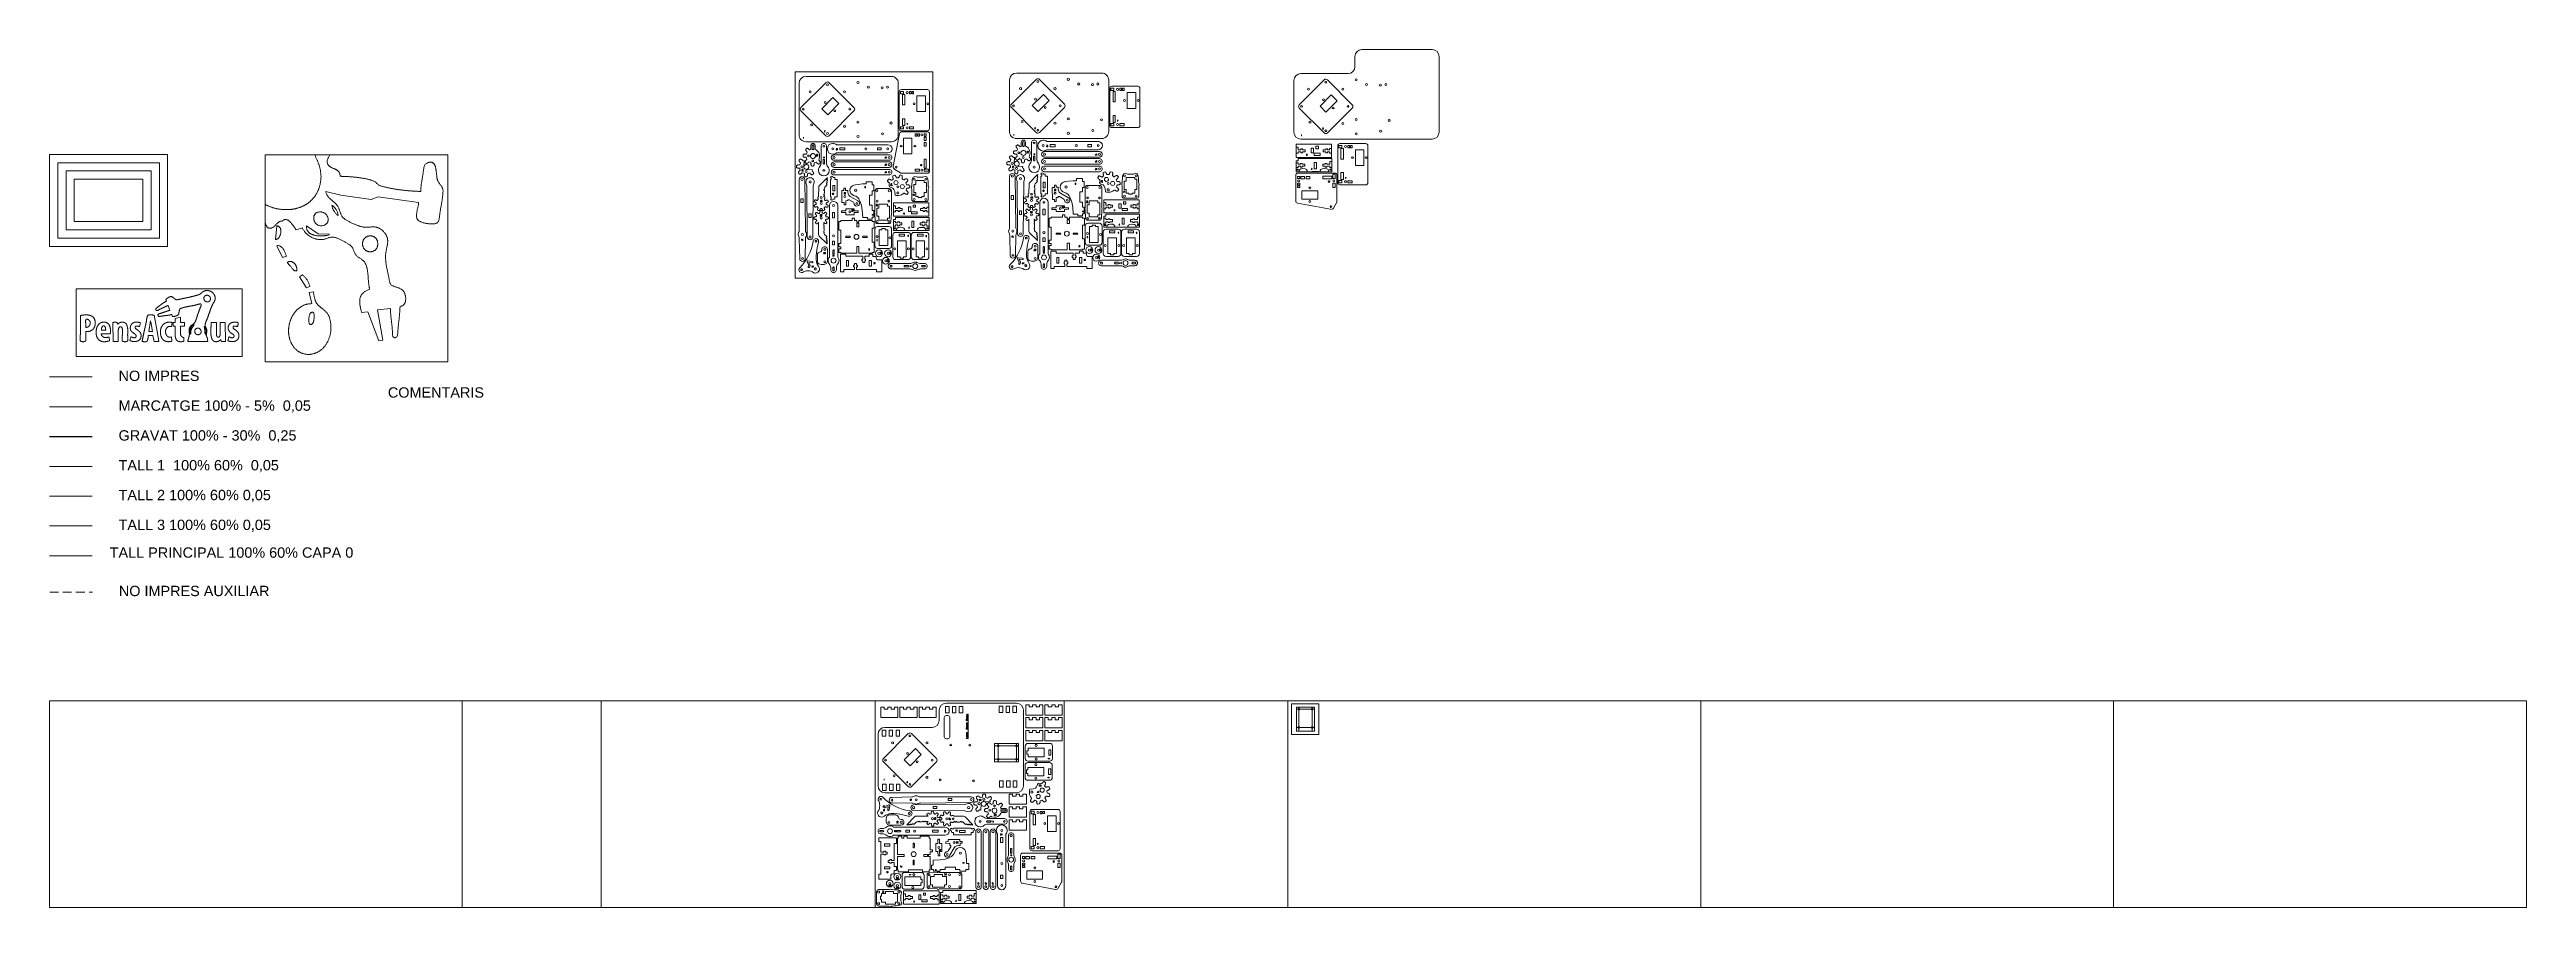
# Model space of a CAD drawing. Header units: millimetres. Extents: x 1 to 3601, y 1 to 1248.
import ezdxf

# ---------------------------------------------------------------- set-up
doc = ezdxf.new("R2010")
doc.units = ezdxf.units.MM
doc.linetypes.add('DASHED', pattern=[19.05, 12.7, -6.35])
doc.layers.get('0').update_dxf_attribs({"lineweight": 5})
for name, color, linetype, lineweight in [('AUXILIAR', 30, 'DASHED', 5), ('GRAVAT', 6, 'Continuous', 25), ('MARCATGE', 1, 'Continuous', 5), ('NO IMPRES', 5, 'Continuous', 5), ('TALL  2', 2, 'Continuous', 5), ('TALL 1', 4, 'Continuous', 5)]:
    doc.layers.add(name, color=color, linetype=linetype, lineweight=lineweight)
doc.layers.add('TALL 3', color=7, linetype='Continuous', lineweight=5, true_color=0x008080)
doc.styles.get("Standard").update_dxf_attribs({"font": 'arial.ttf'})

msp = doc.modelspace()

# ---------------------------------------------------------------- texts
at = {"insert": (88.2, 524.6), "char_height": 15, "width": 461.458, "attachment_point": 1}
msp.add_mtext('{TALL PRINCIPAL 100% 60% CAPA 0}', dxfattribs=at)
at = {"layer": 'AUXILIAR', "insert": (101.5, 468.8), "char_height": 15, "width": 267.748, "attachment_point": 1}
msp.add_mtext('{NO IMPRES AUXILIAR}', dxfattribs=at)
at = {"layer": 'GRAVAT', "insert": (101.1, 694.8), "char_height": 15, "width": 274.207, "attachment_point": 1}
msp.add_mtext('{GRAVAT 100% - 30%  0,25}', dxfattribs=at)
at = {"layer": 'MARCATGE', "insert": (101.1, 738.1), "char_height": 15, "width": 318.142, "attachment_point": 1}
msp.add_mtext('{MARCATGE 100% - 5%  0,05}', dxfattribs=at)
at = {"layer": 'NO IMPRES', "char_height": 15, "attachment_point": 1}
for s, insert, width in [('{NO IMPRES}', (101.1, 781.4), 205.991), ('{COMENTARIS}', (492.5, 757.2), 235.598)]:
    msp.add_mtext(s, dxfattribs=dict(at, insert=insert, width=width))
at = {"layer": 'TALL  2', "insert": (101.1, 608.2), "char_height": 15, "width": 257.154, "attachment_point": 1}
msp.add_mtext('{TALL 2 100% 60% 0,05}', dxfattribs=at)
at = {"layer": 'TALL 1', "insert": (101.1, 651.5), "char_height": 15, "width": 249.354, "attachment_point": 1}
msp.add_mtext('{{\\C4;TALL 1  100% 60%  0,05}}', dxfattribs=at)
at = {"layer": 'TALL 3', "insert": (101.1, 564.9), "char_height": 15, "width": 257.154, "attachment_point": 1}
msp.add_mtext('{TALL 3 100% 60% 0,05}', dxfattribs=at)

# ---------------------------------------------------------------- linework, layer by layer
for p, q in [((1898.1, 1222.9), (1898.1, 1237.9)), ((1908.1, 1247.9), (2010.5, 1247.9)), ((2020.5, 1127.9), (2020.5, 1237.9)), ((1809.3, 1202.9), (1809.3, 1127.9)), ((1819.3, 1212.9), (1888.1, 1212.9)), ((2010.5, 1117.9), (1819.3, 1117.9)), ((0.7, 512.4), (62.7, 512.4)), ((802.5, 1.5), (802.5, 301.5)), ((1293.7, 273.1), (1293.7, 288.1)), ((1303.7, 298.1), (1406.1, 298.1)), ((1416.1, 178.1), (1416.1, 288.1)), ((1475.6, 301.5), (1475.6, 1.5)), ((1204.9, 253.1), (1204.9, 178.1)), ((1214.9, 263.1), (1283.7, 263.1)), ((1406.1, 168.1), (1214.9, 168.1))]:
    msp.add_line(p, q)
at = {"lineweight": 9}
msp.add_lwpolyline([(1284.4, 915.6), (1284.4, 1215.6), (1084.4, 1215.6), (1084.4, 915.6), (1284.4, 915.6)], close=True, dxfattribs=at)
for points in [[(0.7, 1095.5), (0.7, 961.9), (172.4, 961.9), (172.4, 1095.5)], [(1805.6, 297.5), (1805.6, 252.7), (1845.5, 252.7), (1845.5, 297.5)]]:
    msp.add_lwpolyline(points, close=True)
for points in [[(1208.9, 292.5), (1213.9, 292.5), (1213.9, 289.5), (1218.9, 289.5), (1218.9, 292.5), (1223.9, 292.5), (1223.9, 289.5), (1228.9, 289.5), (1228.9, 292.5), (1233.9, 292.5), (1233.9, 277.5), (1208.9, 277.5), (1208.9, 292.5)], [(1236.7, 292.5), (1241.7, 292.5), (1241.7, 289.5), (1246.7, 289.5), (1246.7, 292.5), (1251.7, 292.5), (1251.7, 289.5), (1256.7, 289.5), (1256.7, 292.5), (1261.7, 292.5), (1261.7, 277.5), (1236.7, 277.5), (1236.7, 292.5)], [(1264.5, 292.5), (1269.5, 292.5), (1269.5, 289.5), (1274.5, 289.5), (1274.5, 292.5), (1279.5, 292.5), (1279.5, 289.5), (1284.5, 289.5), (1284.5, 292.5), (1289.5, 292.5), (1289.5, 277.5), (1264.5, 277.5), (1264.5, 292.5)], [(1419.5, 296), (1424.5, 296), (1424.5, 293), (1429.5, 293), (1429.5, 296), (1434.5, 296), (1434.5, 293), (1439.5, 293), (1439.5, 296), (1444.5, 296), (1444.5, 281), (1419.5, 281), (1419.5, 296)], [(1447.3, 296), (1452.3, 296), (1452.3, 293), (1457.3, 293), (1457.3, 296), (1462.3, 296), (1462.3, 293), (1467.3, 293), (1467.3, 296), (1472.3, 296), (1472.3, 281), (1447.3, 281), (1447.3, 296)], [(1419.5, 277.3), (1424.5, 277.3), (1424.5, 274.3), (1429.5, 274.3), (1429.5, 277.3), (1434.5, 277.3), (1434.5, 274.3), (1439.5, 274.3), (1439.5, 277.3), (1444.5, 277.3), (1444.5, 262.3), (1419.5, 262.3), (1419.5, 277.3)], [(1419.5, 258.6), (1424.5, 258.6), (1424.5, 255.6), (1429.5, 255.6), (1429.5, 258.6), (1434.5, 258.6), (1434.5, 255.6), (1439.5, 255.6), (1439.5, 258.6), (1444.5, 258.6), (1444.5, 243.6), (1419.5, 243.6), (1419.5, 258.6)], [(1447.3, 277.3), (1452.3, 277.3), (1452.3, 274.3), (1457.3, 274.3), (1457.3, 277.3), (1462.3, 277.3), (1462.3, 274.3), (1467.3, 274.3), (1467.3, 277.3), (1472.3, 277.3), (1472.3, 262.3), (1447.3, 262.3), (1447.3, 277.3)], [(1447.3, 258.6), (1452.3, 258.6), (1452.3, 255.6), (1457.3, 255.6), (1457.3, 258.6), (1462.3, 258.6), (1462.3, 255.6), (1467.3, 255.6), (1467.3, 258.6), (1472.3, 258.6), (1472.3, 243.6), (1447.3, 243.6), (1447.3, 258.6)], [(1395.5, 166.3), (1400.5, 166.3), (1400.5, 163.3), (1405.5, 163.3), (1405.5, 166.3), (1410.5, 166.3), (1410.5, 163.3), (1415.5, 163.3), (1415.5, 166.3), (1420.5, 166.3), (1420.5, 151.3), (1395.5, 151.3), (1395.5, 166.3)], [(1395.5, 147.6), (1400.5, 147.6), (1400.5, 144.6), (1405.5, 144.6), (1405.5, 147.6), (1410.5, 147.6), (1410.5, 144.6), (1415.5, 144.6), (1415.5, 147.6), (1420.5, 147.6), (1420.5, 132.6), (1395.5, 132.6), (1395.5, 147.6)], [(1395.5, 128.9), (1400.5, 128.9), (1400.5, 125.9), (1405.5, 125.9), (1405.5, 128.9), (1410.5, 128.9), (1410.5, 125.9), (1415.5, 125.9), (1415.5, 128.9), (1420.5, 128.9), (1420.5, 113.9), (1395.5, 113.9), (1395.5, 128.9)]]:
    msp.add_lwpolyline(points)
for centre, start, end in [((1908.1, 1237.9), 90, 180), ((2010.5, 1237.9), 0, 90), ((1819.3, 1202.9), 90, 180), ((1888.1, 1222.9), 270, 0), ((1819.3, 1127.9), 180, 270), ((2010.5, 1127.9), 270, 0), ((1303.7, 288.1), 90, 180), ((1406.1, 288.1), 0, 90), ((1214.9, 253.1), 90, 180), ((1283.7, 273.1), 270, 0), ((1214.9, 178.1), 180, 270), ((1406.1, 178.1), 270, 0)]:
    msp.add_arc(centre, 10, start, end)
for points, knots in [([(1224.3, 1114), (1224.3, 1114), (1224.4, 1114), (1224.4, 1114), (1224.4, 1114), (1227.1, 1114), (1229.5, 1115), (1231.4, 1116.9), (1231.4, 1116.9), (1233.2, 1118.8), (1234.3, 1121.3), (1234.3, 1124), (1234.3, 1124), (1234.3, 1124), (1234.3, 1199), (1234.3, 1199), (1234.3, 1199), (1234.3, 1201.6), (1233.2, 1204.2), (1231.4, 1206), (1231.4, 1206), (1229.5, 1207.9), (1226.9, 1209), (1224.3, 1209), (1224.3, 1209), (1224.3, 1209), (1100.2, 1209), (1100.2, 1209), (1100.2, 1209), (1094.7, 1209), (1090.2, 1204.5), (1090.2, 1199), (1090.2, 1199), (1090.2, 1199), (1090.2, 1124), (1090.2, 1124), (1090.2, 1124), (1090.2, 1121.3), (1091.2, 1118.8), (1093.1, 1116.9), (1093.1, 1116.9), (1095, 1115), (1097.5, 1114), (1100.2, 1114), (1100.2, 1114), (1100.2, 1114), (1224.3, 1114), (1224.3, 1114)], [0, 0, 0, 0, 0.076923, 0.076923, 0.076923, 0.076923, 0.153846, 0.153846, 0.153846, 0.153846, 0.230769, 0.230769, 0.230769, 0.230769, 0.307692, 0.307692, 0.307692, 0.307692, 0.384615, 0.384615, 0.384615, 0.384615, 0.461538, 0.461538, 0.461538, 0.461538, 0.538462, 0.538462, 0.538462, 0.538462, 0.615385, 0.615385, 0.615385, 0.615385, 0.692308, 0.692308, 0.692308, 0.692308, 0.769231, 0.769231, 0.769231, 0.769231, 0.846154, 0.846154, 0.846154, 0.846154, 1, 1, 1, 1]), ([(1129, 1122.8), (1129, 1122.8), (1129.1, 1122.7), (1129.1, 1122.7), (1129.1, 1122.7), (1129.8, 1122), (1130.5, 1121.8), (1131.4, 1121.8), (1131.4, 1121.8), (1132.3, 1121.8), (1133.2, 1122.2), (1133.9, 1122.8), (1133.9, 1122.8), (1133.9, 1122.8), (1169.9, 1158.9), (1169.9, 1158.9), (1169.9, 1158.9), (1170.6, 1159.5), (1171, 1160.4), (1171, 1161.3), (1171, 1161.3), (1171, 1162.2), (1170.6, 1163.1), (1169.9, 1163.8), (1169.9, 1163.8), (1169.9, 1163.8), (1133.9, 1199.8), (1133.9, 1199.8), (1133.9, 1199.8), (1132.6, 1201.2), (1130.5, 1201.3), (1129.1, 1200), (1129.1, 1200), (1129.1, 1200), (1129, 1199.8), (1129, 1199.8), (1129, 1199.8), (1129, 1199.8), (1092.9, 1163.8), (1092.9, 1163.8), (1092.9, 1163.8), (1092.3, 1163.2), (1091.9, 1162.3), (1091.9, 1161.4), (1091.9, 1161.4), (1091.9, 1160.4), (1092.3, 1159.6), (1092.9, 1158.9), (1092.9, 1158.9), (1092.9, 1158.9), (1129, 1122.8), (1129, 1122.8)], [0, 0, 0, 0, 0.071429, 0.071429, 0.071429, 0.071429, 0.142857, 0.142857, 0.142857, 0.142857, 0.214286, 0.214286, 0.214286, 0.214286, 0.285714, 0.285714, 0.285714, 0.285714, 0.357143, 0.357143, 0.357143, 0.357143, 0.428571, 0.428571, 0.428571, 0.428571, 0.5, 0.5, 0.5, 0.5, 0.571429, 0.571429, 0.571429, 0.571429, 0.642857, 0.642857, 0.642857, 0.642857, 0.714286, 0.714286, 0.714286, 0.714286, 0.785714, 0.785714, 0.785714, 0.785714, 0.857143, 0.857143, 0.857143, 0.857143, 1, 1, 1, 1]), ([(1238.8, 1129.8), (1238.8, 1129.8), (1276.6, 1129.8), (1276.6, 1129.8), (1276.6, 1129.8), (1277.4, 1129.8), (1278.2, 1130.1), (1278.8, 1130.6), (1278.8, 1130.6), (1279.3, 1131.2), (1279.6, 1132), (1279.6, 1132.8), (1279.6, 1132.8), (1279.6, 1132.8), (1279.6, 1186.8), (1279.6, 1186.8), (1279.6, 1186.8), (1279.6, 1187.6), (1279.3, 1188.3), (1278.8, 1188.9), (1278.8, 1188.9), (1278.2, 1189.4), (1277.4, 1189.8), (1276.6, 1189.8), (1276.6, 1189.8), (1276.6, 1189.8), (1238.8, 1189.8), (1238.8, 1189.8), (1238.8, 1189.8), (1238.1, 1189.8), (1237.3, 1189.4), (1236.7, 1188.9), (1236.7, 1188.9), (1236.2, 1188.3), (1235.8, 1187.6), (1235.8, 1186.8), (1235.8, 1186.8), (1235.8, 1186.8), (1235.8, 1132.8), (1235.8, 1132.8), (1235.8, 1132.8), (1235.8, 1131.1), (1237.2, 1129.8), (1238.8, 1129.8)], [0, 0, 0, 0, 0.083333, 0.083333, 0.083333, 0.083333, 0.166667, 0.166667, 0.166667, 0.166667, 0.25, 0.25, 0.25, 0.25, 0.333333, 0.333333, 0.333333, 0.333333, 0.416667, 0.416667, 0.416667, 0.416667, 0.5, 0.5, 0.5, 0.5, 0.583333, 0.583333, 0.583333, 0.583333, 0.666667, 0.666667, 0.666667, 0.666667, 0.75, 0.75, 0.75, 0.75, 0.833333, 0.833333, 0.833333, 0.833333, 1, 1, 1, 1]), ([(1530.1, 1118.7), (1530.1, 1118.7), (1530.2, 1118.7), (1530.2, 1118.7), (1530.2, 1118.7), (1532.9, 1118.7), (1535.2, 1119.7), (1537.1, 1121.6), (1537.1, 1121.6), (1539, 1123.5), (1540.1, 1126), (1540.1, 1128.7), (1540.1, 1128.7), (1540.1, 1128.7), (1540.1, 1203.7), (1540.1, 1203.7), (1540.1, 1203.7), (1540.1, 1206.3), (1539, 1208.8), (1537.1, 1210.7), (1537.1, 1210.7), (1535.2, 1212.6), (1532.7, 1213.7), (1530.1, 1213.7), (1530.1, 1213.7), (1530.1, 1213.7), (1406, 1213.7), (1406, 1213.7), (1406, 1213.7), (1400.4, 1213.7), (1396, 1209.2), (1396, 1203.7), (1396, 1203.7), (1396, 1203.7), (1396, 1128.7), (1396, 1128.7), (1396, 1128.7), (1396, 1126), (1397, 1123.5), (1398.9, 1121.6), (1398.9, 1121.6), (1400.8, 1119.7), (1403.3, 1118.7), (1406, 1118.7), (1406, 1118.7), (1406, 1118.7), (1530.1, 1118.7), (1530.1, 1118.7)], [0, 0, 0, 0, 0.076923, 0.076923, 0.076923, 0.076923, 0.153846, 0.153846, 0.153846, 0.153846, 0.230769, 0.230769, 0.230769, 0.230769, 0.307692, 0.307692, 0.307692, 0.307692, 0.384615, 0.384615, 0.384615, 0.384615, 0.461538, 0.461538, 0.461538, 0.461538, 0.538462, 0.538462, 0.538462, 0.538462, 0.615385, 0.615385, 0.615385, 0.615385, 0.692308, 0.692308, 0.692308, 0.692308, 0.769231, 0.769231, 0.769231, 0.769231, 0.846154, 0.846154, 0.846154, 0.846154, 1, 1, 1, 1]), ([(1434.7, 1127.5), (1434.7, 1127.5), (1434.9, 1127.4), (1434.9, 1127.4), (1434.9, 1127.4), (1435.6, 1126.7), (1436.3, 1126.5), (1437.2, 1126.5), (1437.2, 1126.5), (1438.1, 1126.5), (1439, 1126.9), (1439.7, 1127.5), (1439.7, 1127.5), (1439.7, 1127.5), (1475.7, 1163.5), (1475.7, 1163.5), (1475.7, 1163.5), (1476.4, 1164.2), (1476.7, 1165.1), (1476.7, 1166), (1476.7, 1166), (1476.7, 1166.9), (1476.4, 1167.8), (1475.7, 1168.5), (1475.7, 1168.5), (1475.7, 1168.5), (1439.7, 1204.5), (1439.7, 1204.5), (1439.7, 1204.5), (1438.3, 1205.9), (1436.3, 1206), (1434.9, 1204.7), (1434.9, 1204.7), (1434.9, 1204.7), (1434.8, 1204.5), (1434.8, 1204.5), (1434.8, 1204.5), (1434.8, 1204.5), (1398.7, 1168.5), (1398.7, 1168.5), (1398.7, 1168.5), (1398.1, 1167.9), (1397.7, 1167), (1397.7, 1166.1), (1397.7, 1166.1), (1397.7, 1165.1), (1398.1, 1164.2), (1398.7, 1163.6), (1398.7, 1163.6), (1398.7, 1163.6), (1434.7, 1127.5), (1434.7, 1127.5)], [0, 0, 0, 0, 0.071429, 0.071429, 0.071429, 0.071429, 0.142857, 0.142857, 0.142857, 0.142857, 0.214286, 0.214286, 0.214286, 0.214286, 0.285714, 0.285714, 0.285714, 0.285714, 0.357143, 0.357143, 0.357143, 0.357143, 0.428571, 0.428571, 0.428571, 0.428571, 0.5, 0.5, 0.5, 0.5, 0.571429, 0.571429, 0.571429, 0.571429, 0.642857, 0.642857, 0.642857, 0.642857, 0.714286, 0.714286, 0.714286, 0.714286, 0.785714, 0.785714, 0.785714, 0.785714, 0.857143, 0.857143, 0.857143, 0.857143, 1, 1, 1, 1]), ([(1544.6, 1134.5), (1544.6, 1134.5), (1582.4, 1134.5), (1582.4, 1134.5), (1582.4, 1134.5), (1583.2, 1134.5), (1584, 1134.8), (1584.5, 1135.3), (1584.5, 1135.3), (1585.1, 1135.9), (1585.4, 1136.7), (1585.4, 1137.5), (1585.4, 1137.5), (1585.4, 1137.5), (1585.4, 1191.5), (1585.4, 1191.5), (1585.4, 1191.5), (1585.4, 1192.2), (1585.1, 1193), (1584.5, 1193.6), (1584.5, 1193.6), (1584, 1194.1), (1583.2, 1194.5), (1582.4, 1194.5), (1582.4, 1194.5), (1582.4, 1194.5), (1544.6, 1194.5), (1544.6, 1194.5), (1544.6, 1194.5), (1543.8, 1194.5), (1543.1, 1194.1), (1542.5, 1193.6), (1542.5, 1193.6), (1541.9, 1193), (1541.6, 1192.2), (1541.6, 1191.5), (1541.6, 1191.5), (1541.6, 1191.5), (1541.6, 1137.5), (1541.6, 1137.5), (1541.6, 1137.5), (1541.6, 1135.8), (1543, 1134.5), (1544.6, 1134.5)], [0, 0, 0, 0, 0.083333, 0.083333, 0.083333, 0.083333, 0.166667, 0.166667, 0.166667, 0.166667, 0.25, 0.25, 0.25, 0.25, 0.333333, 0.333333, 0.333333, 0.333333, 0.416667, 0.416667, 0.416667, 0.416667, 0.5, 0.5, 0.5, 0.5, 0.583333, 0.583333, 0.583333, 0.583333, 0.666667, 0.666667, 0.666667, 0.666667, 0.75, 0.75, 0.75, 0.75, 0.833333, 0.833333, 0.833333, 0.833333, 1, 1, 1, 1]), ([(1853.1, 1126.8), (1853.1, 1126.8), (1853.3, 1126.6), (1853.3, 1126.6), (1853.3, 1126.6), (1853.9, 1126), (1854.6, 1125.8), (1855.6, 1125.8), (1855.6, 1125.8), (1856.5, 1125.8), (1857.4, 1126.1), (1858, 1126.8), (1858, 1126.8), (1858, 1126.8), (1894.1, 1162.8), (1894.1, 1162.8), (1894.1, 1162.8), (1894.7, 1163.5), (1895.1, 1164.4), (1895.1, 1165.3), (1895.1, 1165.3), (1895.1, 1166.2), (1894.7, 1167.1), (1894.1, 1167.7), (1894.1, 1167.7), (1894.1, 1167.7), (1858.1, 1203.8), (1858.1, 1203.8), (1858.1, 1203.8), (1856.7, 1205.2), (1854.6, 1205.3), (1853.3, 1203.9), (1853.3, 1203.9), (1853.3, 1203.9), (1853.2, 1203.8), (1853.2, 1203.8), (1853.2, 1203.8), (1853.2, 1203.8), (1817.1, 1167.8), (1817.1, 1167.8), (1817.1, 1167.8), (1816.4, 1167.1), (1816.1, 1166.2), (1816.1, 1165.3), (1816.1, 1165.3), (1816.1, 1164.4), (1816.4, 1163.5), (1817.1, 1162.9), (1817.1, 1162.9), (1817.1, 1162.9), (1853.1, 1126.8), (1853.1, 1126.8)], [0, 0, 0, 0, 0.071429, 0.071429, 0.071429, 0.071429, 0.142857, 0.142857, 0.142857, 0.142857, 0.214286, 0.214286, 0.214286, 0.214286, 0.285714, 0.285714, 0.285714, 0.285714, 0.357143, 0.357143, 0.357143, 0.357143, 0.428571, 0.428571, 0.428571, 0.428571, 0.5, 0.5, 0.5, 0.5, 0.571429, 0.571429, 0.571429, 0.571429, 0.642857, 0.642857, 0.642857, 0.642857, 0.714286, 0.714286, 0.714286, 0.714286, 0.785714, 0.785714, 0.785714, 0.785714, 0.857143, 0.857143, 0.857143, 0.857143, 1, 1, 1, 1]), ([(1148.1, 1169.4), (1148.1, 1169.4), (1131.8, 1153.2), (1131.8, 1153.2), (1131.8, 1153.2), (1131.8, 1153.2), (1123.2, 1161.8), (1123.2, 1161.8), (1123.2, 1161.8), (1123.2, 1161.8), (1139.4, 1178.1), (1139.4, 1178.1), (1139.4, 1178.1), (1139.4, 1178.1), (1148.1, 1169.4), (1148.1, 1169.4)], [0, 0, 0, 0, 0.2, 0.2, 0.2, 0.2, 0.4, 0.4, 0.4, 0.4, 0.6, 0.6, 0.6, 0.6, 1, 1, 1, 1]), ([(1453.8, 1174.1), (1453.8, 1174.1), (1437.6, 1157.9), (1437.6, 1157.9), (1437.6, 1157.9), (1437.6, 1157.9), (1428.9, 1166.5), (1428.9, 1166.5), (1428.9, 1166.5), (1428.9, 1166.5), (1445.2, 1182.8), (1445.2, 1182.8), (1445.2, 1182.8), (1445.2, 1182.8), (1453.8, 1174.1), (1453.8, 1174.1)], [0, 0, 0, 0, 0.2, 0.2, 0.2, 0.2, 0.4, 0.4, 0.4, 0.4, 0.6, 0.6, 0.6, 0.6, 1, 1, 1, 1]), ([(1872.2, 1173.4), (1872.2, 1173.4), (1855.9, 1157.1), (1855.9, 1157.1), (1855.9, 1157.1), (1855.9, 1157.1), (1847.3, 1165.8), (1847.3, 1165.8), (1847.3, 1165.8), (1847.3, 1165.8), (1863.6, 1182), (1863.6, 1182), (1863.6, 1182), (1863.6, 1182), (1872.2, 1173.4), (1872.2, 1173.4)], [0, 0, 0, 0, 0.2, 0.2, 0.2, 0.2, 0.4, 0.4, 0.4, 0.4, 0.6, 0.6, 0.6, 0.6, 1, 1, 1, 1]), ([(1276.8, 1128.3), (1277.6, 1128.3), (1278.3, 1128), (1278.9, 1127.4), (1278.9, 1127.4), (1279.5, 1126.9), (1279.8, 1126.1), (1279.8, 1125.3), (1279.8, 1125.3), (1279.8, 1125.3), (1279.8, 1071.3), (1279.8, 1071.3), (1279.8, 1071.3), (1279.8, 1069.7), (1278.4, 1068.3), (1276.8, 1068.3), (1276.8, 1068.3), (1276.8, 1068.3), (1239, 1068.3), (1239, 1068.3), (1239, 1068.3), (1238.5, 1068.3), (1237.9, 1068.5), (1237.5, 1068.7), (1237.5, 1068.7), (1237.5, 1068.7), (1229.1, 1073.6), (1229.1, 1073.6), (1229.1, 1073.6), (1227.6, 1074.5), (1226.8, 1076.1), (1227.1, 1077.8), (1227.1, 1077.8), (1227.1, 1077.8), (1236, 1125.9), (1236, 1125.9), (1236, 1125.9), (1236.3, 1127.3), (1237.5, 1128.3), (1239, 1128.3), (1239, 1128.3), (1239, 1128.3), (1276.8, 1128.3), (1276.8, 1128.3)], [0, 0, 0, 0, 0.083333, 0.083333, 0.083333, 0.083333, 0.166667, 0.166667, 0.166667, 0.166667, 0.25, 0.25, 0.25, 0.25, 0.333333, 0.333333, 0.333333, 0.333333, 0.416667, 0.416667, 0.416667, 0.416667, 0.5, 0.5, 0.5, 0.5, 0.583333, 0.583333, 0.583333, 0.583333, 0.666667, 0.666667, 0.666667, 0.666667, 0.75, 0.75, 0.75, 0.75, 0.833333, 0.833333, 0.833333, 0.833333, 1, 1, 1, 1]), ([(1419.2, 1113.6), (1419.2, 1113.6), (1419.2, 1113.3), (1419.2, 1113.3), (1419.2, 1113.3), (1419.2, 1114.9), (1417.8, 1116.3), (1416.1, 1116.3), (1416.1, 1116.3), (1414.4, 1116.3), (1413.1, 1114.9), (1413.1, 1113.3), (1413.1, 1113.3), (1413.1, 1113.3), (1413.1, 1107.2), (1413.1, 1107.2), (1413.1, 1107.2), (1413.1, 1107.2), (1413.1, 1107.2), (1413.1, 1107.2), (1413.1, 1107.2), (1413.1, 1107.2), (1412.8, 1107.2), (1412.8, 1107.2), (1412.8, 1107.2), (1412.8, 1107.2), (1411.6, 1106.7), (1411.6, 1106.7), (1411.6, 1106.7), (1411.6, 1106.7), (1411.5, 1106.7), (1411.5, 1106.7), (1411.5, 1106.7), (1411.5, 1106.7), (1411.4, 1106.8), (1411.4, 1106.8), (1411.4, 1106.8), (1411.4, 1106.8), (1411.3, 1106.8), (1411.3, 1106.8), (1411.3, 1106.8), (1411.3, 1106.8), (1411.2, 1106.9), (1411.2, 1106.9), (1411.2, 1106.9), (1411.2, 1106.9), (1411.1, 1106.9), (1411.1, 1106.9), (1411.1, 1106.9), (1411.1, 1106.9), (1411, 1107), (1411, 1107), (1411, 1107), (1411, 1107), (1410.9, 1107.1), (1410.9, 1107.1), (1410.9, 1107.1), (1410.9, 1107.1), (1410.8, 1107.2), (1410.8, 1107.2), (1410.8, 1107.2), (1410.8, 1107.2), (1410.6, 1107.5), (1410.6, 1107.5), (1410.6, 1107.5), (1410.6, 1107.5), (1410.4, 1107.7), (1410.4, 1107.7), (1410.4, 1107.7), (1410.4, 1107.7), (1410.2, 1108), (1410.2, 1108), (1410.2, 1108), (1410.2, 1108), (1410, 1108.2), (1410, 1108.2), (1410, 1108.2), (1410, 1108.2), (1409.8, 1108.4), (1409.8, 1108.4), (1409.8, 1108.4), (1409.8, 1108.4), (1409.5, 1108.6), (1409.5, 1108.6), (1409.5, 1108.6), (1409.5, 1108.6), (1409.2, 1108.8), (1409.2, 1108.8), (1409.2, 1108.8), (1409.2, 1108.8), (1408.9, 1108.9), (1408.9, 1108.9), (1408.9, 1108.9), (1408.9, 1108.9), (1408.6, 1109.1), (1408.6, 1109.1), (1408.6, 1109.1), (1408.6, 1109.1), (1408.2, 1109.2), (1408.2, 1109.2), (1408.2, 1109.2), (1408.2, 1109.2), (1407.9, 1109.4), (1407.9, 1109.4), (1407.9, 1109.4), (1407.9, 1109.4), (1407.5, 1109.5), (1407.5, 1109.5), (1407.5, 1109.5), (1407.5, 1109.5), (1406.4, 1108.6), (1406.4, 1108.6), (1406.4, 1108.6), (1406.4, 1108.6), (1405.4, 1107.6), (1405.4, 1107.6), (1405.4, 1107.6), (1405.4, 1107.6), (1405.5, 1107.2), (1405.5, 1107.2), (1405.5, 1107.2), (1405.5, 1107.2), (1405.6, 1106.9), (1405.6, 1106.9), (1405.6, 1106.9), (1405.6, 1106.9), (1405.7, 1106.5), (1405.7, 1106.5), (1405.7, 1106.5), (1405.7, 1106.5), (1405.8, 1106.2), (1405.8, 1106.2), (1405.8, 1106.2), (1405.8, 1106.2), (1406, 1105.9), (1406, 1105.9), (1406, 1105.9), (1406, 1105.9), (1406.1, 1105.6), (1406.1, 1105.6), (1406.1, 1105.6), (1406.1, 1105.6), (1406.3, 1105.3), (1406.3, 1105.3), (1406.3, 1105.3), (1406.3, 1105.3), (1406.5, 1105), (1406.5, 1105), (1406.5, 1105), (1406.5, 1105), (1406.7, 1104.7), (1406.7, 1104.7), (1406.7, 1104.7), (1406.7, 1104.7), (1406.9, 1104.5), (1406.9, 1104.5), (1406.9, 1104.5), (1406.9, 1104.5), (1407.1, 1104.3), (1407.1, 1104.3), (1407.1, 1104.3), (1407.1, 1104.3), (1407.4, 1104.1), (1407.4, 1104.1), (1407.4, 1104.1), (1407.4, 1104.1), (1407.5, 1104), (1407.5, 1104), (1407.5, 1104), (1407.5, 1104), (1407.6, 1103.9), (1407.6, 1103.9), (1407.6, 1103.9), (1407.6, 1103.9), (1407.6, 1103.8), (1407.6, 1103.8), (1407.6, 1103.8), (1407.6, 1103.8), (1407.7, 1103.7), (1407.7, 1103.7), (1407.7, 1103.7), (1407.7, 1103.7), (1407.7, 1103.6), (1407.7, 1103.6), (1407.7, 1103.6), (1407.7, 1103.6), (1407.7, 1103.5), (1407.7, 1103.5), (1407.7, 1103.5), (1407.7, 1103.5), (1407.8, 1103.4), (1407.8, 1103.4), (1407.8, 1103.4), (1407.8, 1103.4), (1407.8, 1103.2), (1407.8, 1103.2), (1407.8, 1103.2), (1407.8, 1103.2), (1407.2, 1102.1), (1407.2, 1102.1), (1407.2, 1102.1), (1407.2, 1102.1), (1406.7, 1100.9), (1406.7, 1100.9), (1406.7, 1100.9), (1406.7, 1100.9), (1406.6, 1100.8), (1406.6, 1100.8), (1406.6, 1100.8), (1406.6, 1100.8), (1406.5, 1100.8), (1406.5, 1100.8), (1406.5, 1100.8), (1406.5, 1100.8), (1406.4, 1100.8), (1406.4, 1100.8), (1406.4, 1100.8), (1406.4, 1100.8), (1406.3, 1100.7), (1406.3, 1100.7), (1406.3, 1100.7), (1406.3, 1100.7), (1406.2, 1100.7), (1406.2, 1100.7), (1406.2, 1100.7), (1406.2, 1100.7), (1406, 1100.7), (1406, 1100.7), (1406, 1100.7), (1406, 1100.7), (1405.9, 1100.7), (1405.9, 1100.7), (1405.9, 1100.7), (1405.9, 1100.7), (1405.7, 1100.7), (1405.7, 1100.7), (1405.7, 1100.7), (1405.7, 1100.7), (1405.4, 1100.7), (1405.4, 1100.7), (1405.4, 1100.7), (1405.4, 1100.7), (1405.1, 1100.8), (1405.1, 1100.8), (1405.1, 1100.8), (1405.1, 1100.8), (1404.8, 1100.8), (1404.8, 1100.8), (1404.8, 1100.8), (1404.8, 1100.8), (1404.5, 1100.8), (1404.5, 1100.8), (1404.5, 1100.8), (1404.5, 1100.8), (1404.2, 1100.8), (1404.2, 1100.8), (1404.2, 1100.8), (1404.2, 1100.8), (1403.8, 1100.8), (1403.8, 1100.8), (1403.8, 1100.8), (1403.8, 1100.8), (1403.5, 1100.7), (1403.5, 1100.7), (1403.5, 1100.7), (1403.5, 1100.7), (1403.2, 1100.6), (1403.2, 1100.6), (1403.2, 1100.6), (1403.2, 1100.6), (1402.8, 1100.4), (1402.8, 1100.4), (1402.8, 1100.4), (1402.8, 1100.4), (1402.5, 1100.3), (1402.5, 1100.3), (1402.5, 1100.3), (1402.5, 1100.3), (1402.2, 1100.1), (1402.2, 1100.1), (1402.2, 1100.1), (1402.2, 1100.1), (1401.8, 1100), (1401.8, 1100), (1401.8, 1100), (1401.8, 1100), (1401.7, 1098.6), (1401.7, 1098.6), (1401.7, 1098.6), (1401.7, 1098.6), (1401.7, 1097.2), (1401.7, 1097.2), (1401.7, 1097.2), (1401.7, 1097.2), (1402, 1097), (1402, 1097), (1402, 1097), (1402, 1097), (1402.3, 1096.8), (1402.3, 1096.8), (1402.3, 1096.8), (1402.3, 1096.8), (1402.6, 1096.6), (1402.6, 1096.6), (1402.6, 1096.6), (1402.6, 1096.6), (1403, 1096.5), (1403, 1096.5), (1403, 1096.5), (1403, 1096.5), (1403.3, 1096.3), (1403.3, 1096.3), (1403.3, 1096.3), (1403.3, 1096.3), (1403.6, 1096.2), (1403.6, 1096.2), (1403.6, 1096.2), (1403.6, 1096.2), (1403.9, 1096.1), (1403.9, 1096.1), (1403.9, 1096.1), (1403.9, 1096.1), (1404.2, 1096.1), (1404.2, 1096.1), (1404.2, 1096.1), (1404.2, 1096.1), (1404.6, 1096), (1404.6, 1096), (1404.6, 1096), (1404.6, 1096), (1404.9, 1096), (1404.9, 1096), (1404.9, 1096), (1404.9, 1096), (1405.2, 1096.1), (1405.2, 1096.1), (1405.2, 1096.1), (1405.2, 1096.1), (1405.5, 1096.1), (1405.5, 1096.1), (1405.5, 1096.1), (1405.5, 1096.1), (1405.6, 1096.1), (1405.6, 1096.1), (1405.6, 1096.1), (1405.6, 1096.1), (1405.8, 1096.1), (1405.8, 1096.1), (1405.8, 1096.1), (1405.8, 1096.1), (1406, 1096), (1406, 1096), (1406, 1096), (1406, 1096), (1406, 1096), (1406, 1096), (1406, 1096), (1406, 1096), (1406.1, 1095.9), (1406.1, 1095.9), (1406.1, 1095.9), (1406.1, 1095.9), (1406.2, 1095.9), (1406.2, 1095.9), (1406.2, 1095.9), (1406.2, 1095.9), (1406.3, 1095.8), (1406.3, 1095.8), (1406.3, 1095.8), (1406.3, 1095.8), (1406.4, 1095.7), (1406.4, 1095.7), (1406.4, 1095.7), (1406.4, 1095.7), (1406.8, 1094.5), (1406.8, 1094.5), (1406.8, 1094.5), (1406.8, 1094.5), (1407.3, 1093.3), (1407.3, 1093.3), (1407.3, 1093.3), (1407.3, 1093.3), (1407.2, 1093.2), (1407.2, 1093.2), (1407.2, 1093.2), (1407.2, 1093.2), (1407.2, 1093.1), (1407.2, 1093.1), (1407.2, 1093.1), (1407.2, 1093.1), (1407.2, 1093), (1407.2, 1093), (1407.2, 1093), (1407.2, 1093), (1407.1, 1092.9), (1407.1, 1092.9), (1407.1, 1092.9), (1407.1, 1092.9), (1407.1, 1092.8), (1407.1, 1092.8), (1407.1, 1092.8), (1407.1, 1092.8), (1407, 1092.7), (1407, 1092.7), (1407, 1092.7), (1407, 1092.7), (1406.9, 1092.6), (1406.9, 1092.6), (1406.9, 1092.6), (1406.9, 1092.6), (1406.8, 1092.5), (1406.8, 1092.5), (1406.8, 1092.5), (1406.8, 1092.5), (1406.5, 1092.3), (1406.5, 1092.3), (1406.5, 1092.3), (1406.5, 1092.3), (1406.2, 1092.1), (1406.2, 1092.1), (1406.2, 1092.1), (1406.2, 1092.1), (1406, 1092), (1406, 1092), (1406, 1092), (1406, 1092), (1405.8, 1091.7), (1405.8, 1091.7), (1405.8, 1091.7), (1405.8, 1091.7), (1405.6, 1091.5), (1405.6, 1091.5), (1405.6, 1091.5), (1405.6, 1091.5), (1405.4, 1091.2), (1405.4, 1091.2), (1405.4, 1091.2), (1405.4, 1091.2), (1405.2, 1090.9), (1405.2, 1090.9), (1405.2, 1090.9), (1405.2, 1090.9), (1405, 1090.6), (1405, 1090.6), (1405, 1090.6), (1405, 1090.6), (1404.9, 1090.3), (1404.9, 1090.3), (1404.9, 1090.3), (1404.9, 1090.3), (1404.7, 1089.9), (1404.7, 1089.9), (1404.7, 1089.9), (1404.7, 1089.9), (1404.6, 1089.6), (1404.6, 1089.6), (1404.6, 1089.6), (1404.6, 1089.6), (1404.5, 1089.2), (1404.5, 1089.2), (1404.5, 1089.2), (1404.5, 1089.2), (1405.4, 1088.1), (1405.4, 1088.1), (1405.4, 1088.1), (1405.4, 1088.1), (1406.4, 1087.2), (1406.4, 1087.2), (1406.4, 1087.2), (1406.4, 1087.2), (1406.7, 1087.2), (1406.7, 1087.2), (1406.7, 1087.2), (1406.7, 1087.2), (1407.1, 1087.3), (1407.1, 1087.3), (1407.1, 1087.3), (1407.1, 1087.3), (1407.5, 1087.4), (1407.5, 1087.4), (1407.5, 1087.4), (1407.5, 1087.4), (1407.8, 1087.5), (1407.8, 1087.5), (1407.8, 1087.5), (1407.8, 1087.5), (1408.1, 1087.7), (1408.1, 1087.7), (1408.1, 1087.7), (1408.1, 1087.7), (1408.4, 1087.8), (1408.4, 1087.8), (1408.4, 1087.8), (1408.4, 1087.8), (1408.7, 1088), (1408.7, 1088), (1408.7, 1088), (1408.7, 1088), (1409, 1088.2), (1409, 1088.2), (1409, 1088.2), (1409, 1088.2), (1409.2, 1088.4), (1409.2, 1088.4), (1409.2, 1088.4), (1409.2, 1088.4), (1409.5, 1088.6), (1409.5, 1088.6), (1409.5, 1088.6), (1409.5, 1088.6), (1409.6, 1088.8), (1409.6, 1088.8), (1409.6, 1088.8), (1409.6, 1088.8), (1409.8, 1089.1), (1409.8, 1089.1), (1409.8, 1089.1), (1409.8, 1089.1), (1410, 1089.2), (1410, 1089.2), (1410, 1089.2), (1410, 1089.2), (1410.1, 1089.3), (1410.1, 1089.3), (1410.1, 1089.3), (1410.1, 1089.3), (1410.2, 1089.4), (1410.2, 1089.4), (1410.2, 1089.4), (1410.2, 1089.4), (1410.3, 1089.4), (1410.3, 1089.4), (1410.3, 1089.4), (1410.3, 1089.4), (1410.4, 1089.4), (1410.4, 1089.4), (1410.4, 1089.4), (1410.4, 1089.4), (1410.5, 1089.5), (1410.5, 1089.5), (1410.5, 1089.5), (1410.5, 1089.5), (1410.6, 1089.5), (1410.6, 1089.5), (1410.6, 1089.5), (1410.6, 1089.5), (1410.7, 1089.5), (1410.7, 1089.5), (1410.7, 1089.5), (1410.7, 1089.5), (1411.9, 1088.9), (1411.9, 1088.9), (1411.9, 1088.9), (1411.9, 1088.9), (1413.1, 1088.4), (1413.1, 1088.4), (1413.1, 1088.4), (1413.1, 1088.4), (1413.1, 1088.3), (1413.1, 1088.3), (1413.1, 1088.3), (1413.1, 1088.3), (1413.2, 1088.2), (1413.2, 1088.2), (1413.2, 1088.2), (1413.2, 1088.2), (1413.2, 1088.1), (1413.2, 1088.1), (1413.2, 1088.1), (1413.2, 1088.1), (1413.3, 1088), (1413.3, 1088), (1413.3, 1088), (1413.3, 1088), (1413.3, 1087.9), (1413.3, 1087.9), (1413.3, 1087.9), (1413.3, 1087.9), (1413.3, 1087.7), (1413.3, 1087.7), (1413.3, 1087.7), (1413.3, 1087.7), (1413.3, 1087.6), (1413.3, 1087.6), (1413.3, 1087.6), (1413.3, 1087.6), (1413.3, 1087.4), (1413.3, 1087.4), (1413.3, 1087.4), (1413.3, 1087.4), (1413.3, 1087.1), (1413.3, 1087.1), (1413.3, 1087.1), (1413.3, 1087.1), (1413.2, 1086.8), (1413.2, 1086.8), (1413.2, 1086.8), (1413.2, 1086.8), (1413.1, 1086.5), (1413.1, 1086.5), (1413.1, 1086.5), (1413.1, 1086.5), (1413.1, 1086.2), (1413.1, 1086.2), (1413.1, 1086.2), (1413.1, 1086.2), (1413.2, 1085.9), (1413.2, 1085.9), (1413.2, 1085.9), (1413.2, 1085.9), (1413.2, 1085.5), (1413.2, 1085.5), (1413.2, 1085.5), (1413.2, 1085.5), (1413.3, 1085.2), (1413.3, 1085.2), (1413.3, 1085.2), (1413.3, 1085.2), (1413.4, 1084.9), (1413.4, 1084.9), (1413.4, 1084.9), (1413.4, 1084.9), (1413.5, 1084.5), (1413.5, 1084.5), (1413.5, 1084.5), (1413.5, 1084.5), (1413.7, 1084.2), (1413.7, 1084.2), (1413.7, 1084.2), (1413.7, 1084.2), (1413.8, 1083.9), (1413.8, 1083.9), (1413.8, 1083.9), (1413.8, 1083.9), (1414, 1083.5), (1414, 1083.5), (1414, 1083.5), (1414, 1083.5), (1415.4, 1083.4), (1415.4, 1083.4), (1415.4, 1083.4), (1415.4, 1083.4), (1416.8, 1083.4), (1416.8, 1083.4), (1416.8, 1083.4), (1416.8, 1083.4), (1417, 1083.7), (1417, 1083.7), (1417, 1083.7), (1417, 1083.7), (1417.2, 1084), (1417.2, 1084), (1417.2, 1084), (1417.2, 1084), (1417.4, 1084.3), (1417.4, 1084.3), (1417.4, 1084.3), (1417.4, 1084.3), (1417.5, 1084.7), (1417.5, 1084.7), (1417.5, 1084.7), (1417.5, 1084.7), (1417.7, 1085), (1417.7, 1085), (1417.7, 1085), (1417.7, 1085), (1417.8, 1085.3), (1417.8, 1085.3), (1417.8, 1085.3), (1417.8, 1085.3), (1417.9, 1085.6), (1417.9, 1085.6), (1417.9, 1085.6), (1417.9, 1085.6), (1417.9, 1086), (1417.9, 1086), (1417.9, 1086), (1417.9, 1086), (1418, 1086.3), (1418, 1086.3), (1418, 1086.3), (1418, 1086.3), (1418, 1086.6), (1418, 1086.6), (1418, 1086.6), (1418, 1086.6), (1417.9, 1086.9), (1417.9, 1086.9), (1417.9, 1086.9), (1417.9, 1086.9), (1417.9, 1087.2), (1417.9, 1087.2), (1417.9, 1087.2), (1417.9, 1087.2), (1417.9, 1087.3), (1417.9, 1087.3), (1417.9, 1087.3), (1417.9, 1087.3), (1417.9, 1087.5), (1417.9, 1087.5), (1417.9, 1087.5), (1417.9, 1087.5), (1418, 1087.7), (1418, 1087.7), (1418, 1087.7), (1418, 1087.7), (1418, 1087.8), (1418, 1087.8), (1418, 1087.8), (1418, 1087.8), (1418, 1087.8), (1418, 1087.8), (1418, 1087.8), (1418, 1087.8), (1418.1, 1087.9), (1418.1, 1087.9), (1418.1, 1087.9), (1418.1, 1087.9), (1418.1, 1088), (1418.1, 1088), (1418.1, 1088), (1418.1, 1088), (1418.2, 1088.1), (1418.2, 1088.1), (1418.2, 1088.1), (1418.2, 1088.1), (1419.4, 1088.5), (1419.4, 1088.5), (1419.4, 1088.5), (1419.4, 1088.5), (1420.7, 1089), (1420.7, 1089), (1420.7, 1089), (1420.7, 1089), (1420.8, 1089), (1420.8, 1089), (1420.8, 1089), (1420.8, 1089), (1420.9, 1088.9), (1420.9, 1088.9), (1420.9, 1088.9), (1420.9, 1088.9), (1421, 1088.9), (1421, 1088.9), (1421, 1088.9), (1421, 1088.9), (1421.1, 1088.8), (1421.1, 1088.8), (1421.1, 1088.8), (1421.1, 1088.8), (1421.1, 1088.8), (1421.1, 1088.8), (1421.1, 1088.8), (1421.1, 1088.8), (1421.3, 1088.7), (1421.3, 1088.7), (1421.3, 1088.7), (1421.3, 1088.7), (1421.4, 1088.6), (1421.4, 1088.6), (1421.4, 1088.6), (1421.4, 1088.6), (1421.5, 1088.5), (1421.5, 1088.5), (1421.5, 1088.5), (1421.5, 1088.5), (1421.7, 1088.2), (1421.7, 1088.2), (1421.7, 1088.2), (1421.7, 1088.2), (1421.8, 1088), (1421.8, 1088), (1421.8, 1088), (1421.8, 1088), (1422, 1087.7), (1422, 1087.7), (1422, 1087.7), (1422, 1087.7), (1422.3, 1087.5), (1422.3, 1087.5), (1422.3, 1087.5), (1422.3, 1087.5), (1422.5, 1087.3), (1422.5, 1087.3), (1422.5, 1087.3), (1422.5, 1087.3), (1422.8, 1087.1), (1422.8, 1087.1), (1422.8, 1087.1), (1422.8, 1087.1), (1423.1, 1086.9), (1423.1, 1086.9), (1423.1, 1086.9), (1423.1, 1086.9), (1423.4, 1086.8), (1423.4, 1086.8), (1423.4, 1086.8), (1423.4, 1086.8), (1423.7, 1086.6), (1423.7, 1086.6), (1423.7, 1086.6), (1423.7, 1086.6), (1424, 1086.5), (1424, 1086.5), (1424, 1086.5), (1424, 1086.5), (1424.4, 1086.3), (1424.4, 1086.3), (1424.4, 1086.3), (1424.4, 1086.3), (1424.8, 1086.2), (1424.8, 1086.2), (1424.8, 1086.2), (1424.8, 1086.2), (1425.8, 1087.1), (1425.8, 1087.1), (1425.8, 1087.1), (1425.8, 1087.1), (1426.8, 1088.1), (1426.8, 1088.1), (1426.8, 1088.1), (1426.8, 1088.1), (1426.7, 1088.5), (1426.7, 1088.5), (1426.7, 1088.5), (1426.7, 1088.5), (1426.7, 1088.8), (1426.7, 1088.8), (1426.7, 1088.8), (1426.7, 1088.8), (1426.6, 1089.2), (1426.6, 1089.2), (1426.6, 1089.2), (1426.6, 1089.2), (1426.4, 1089.5), (1426.4, 1089.5), (1426.4, 1089.5), (1426.4, 1089.5), (1426.3, 1089.8), (1426.3, 1089.8), (1426.3, 1089.8), (1426.3, 1089.8), (1426.2, 1090.1), (1426.2, 1090.1), (1426.2, 1090.1), (1426.2, 1090.1), (1426, 1090.4), (1426, 1090.4), (1426, 1090.4), (1426, 1090.4), (1425.8, 1090.7), (1425.8, 1090.7), (1425.8, 1090.7), (1425.8, 1090.7), (1425.6, 1091), (1425.6, 1091), (1425.6, 1091), (1425.6, 1091), (1425.4, 1091.2), (1425.4, 1091.2), (1425.4, 1091.2), (1425.4, 1091.2), (1425.1, 1091.3), (1425.1, 1091.3), (1425.1, 1091.3), (1425.1, 1091.3), (1424.9, 1091.6), (1424.9, 1091.6), (1424.9, 1091.6), (1424.9, 1091.6), (1424.8, 1091.7), (1424.8, 1091.7), (1424.8, 1091.7), (1424.8, 1091.7), (1424.7, 1091.8), (1424.7, 1091.8), (1424.7, 1091.8), (1424.7, 1091.8), (1424.6, 1091.9), (1424.6, 1091.9), (1424.6, 1091.9), (1424.6, 1091.9), (1424.6, 1092), (1424.6, 1092), (1424.6, 1092), (1424.6, 1092), (1424.6, 1092.1), (1424.6, 1092.1), (1424.6, 1092.1), (1424.6, 1092.1), (1424.5, 1092.2), (1424.5, 1092.2), (1424.5, 1092.2), (1424.5, 1092.2), (1424.5, 1092.3), (1424.5, 1092.3), (1424.5, 1092.3), (1424.5, 1092.3), (1424.5, 1092.5), (1424.5, 1092.5), (1424.5, 1092.5), (1424.5, 1092.5), (1425.1, 1093.6), (1425.1, 1093.6), (1425.1, 1093.6), (1428.4, 1104.7), (1419.2, 1107.4), (1419.2, 1107.5), (1419.2, 1107.5), (1419.2, 1108.6), (1419.2, 1113.6), (1419.2, 1113.6)], [0, 0, 0, 0, 0.004367, 0.004367, 0.004367, 0.004367, 0.008734, 0.008734, 0.008734, 0.008734, 0.0131, 0.0131, 0.0131, 0.0131, 0.017467, 0.017467, 0.017467, 0.017467, 0.021834, 0.021834, 0.021834, 0.021834, 0.026201, 0.026201, 0.026201, 0.026201, 0.030568, 0.030568, 0.030568, 0.030568, 0.034934, 0.034934, 0.034934, 0.034934, 0.039301, 0.039301, 0.039301, 0.039301, 0.043668, 0.043668, 0.043668, 0.043668, 0.048035, 0.048035, 0.048035, 0.048035, 0.052402, 0.052402, 0.052402, 0.052402, 0.056769, 0.056769, 0.056769, 0.056769, 0.061135, 0.061135, 0.061135, 0.061135, 0.065502, 0.065502, 0.065502, 0.065502, 0.069869, 0.069869, 0.069869, 0.069869, 0.074236, 0.074236, 0.074236, 0.074236, 0.078603, 0.078603, 0.078603, 0.078603, 0.082969, 0.082969, 0.082969, 0.082969, 0.087336, 0.087336, 0.087336, 0.087336, 0.091703, 0.091703, 0.091703, 0.091703, 0.09607, 0.09607, 0.09607, 0.09607, 0.100437, 0.100437, 0.100437, 0.100437, 0.104803, 0.104803, 0.104803, 0.104803, 0.10917, 0.10917, 0.10917, 0.10917, 0.113537, 0.113537, 0.113537, 0.113537, 0.117904, 0.117904, 0.117904, 0.117904, 0.122271, 0.122271, 0.122271, 0.122271, 0.126638, 0.126638, 0.126638, 0.126638, 0.131004, 0.131004, 0.131004, 0.131004, 0.135371, 0.135371, 0.135371, 0.135371, 0.139738, 0.139738, 0.139738, 0.139738, 0.144105, 0.144105, 0.144105, 0.144105, 0.148472, 0.148472, 0.148472, 0.148472, 0.152838, 0.152838, 0.152838, 0.152838, 0.157205, 0.157205, 0.157205, 0.157205, 0.161572, 0.161572, 0.161572, 0.161572, 0.165939, 0.165939, 0.165939, 0.165939, 0.170306, 0.170306, 0.170306, 0.170306, 0.174672, 0.174672, 0.174672, 0.174672, 0.179039, 0.179039, 0.179039, 0.179039, 0.183406, 0.183406, 0.183406, 0.183406, 0.187773, 0.187773, 0.187773, 0.187773, 0.19214, 0.19214, 0.19214, 0.19214, 0.196507, 0.196507, 0.196507, 0.196507, 0.200873, 0.200873, 0.200873, 0.200873, 0.20524, 0.20524, 0.20524, 0.20524, 0.209607, 0.209607, 0.209607, 0.209607, 0.213974, 0.213974, 0.213974, 0.213974, 0.218341, 0.218341, 0.218341, 0.218341, 0.222707, 0.222707, 0.222707, 0.222707, 0.227074, 0.227074, 0.227074, 0.227074, 0.231441, 0.231441, 0.231441, 0.231441, 0.235808, 0.235808, 0.235808, 0.235808, 0.240175, 0.240175, 0.240175, 0.240175, 0.244541, 0.244541, 0.244541, 0.244541, 0.248908, 0.248908, 0.248908, 0.248908, 0.253275, 0.253275, 0.253275, 0.253275, 0.257642, 0.257642, 0.257642, 0.257642, 0.262009, 0.262009, 0.262009, 0.262009, 0.266376, 0.266376, 0.266376, 0.266376, 0.270742, 0.270742, 0.270742, 0.270742, 0.275109, 0.275109, 0.275109, 0.275109, 0.279476, 0.279476, 0.279476, 0.279476, 0.283843, 0.283843, 0.283843, 0.283843, 0.28821, 0.28821, 0.28821, 0.28821, 0.292576, 0.292576, 0.292576, 0.292576, 0.296943, 0.296943, 0.296943, 0.296943, 0.30131, 0.30131, 0.30131, 0.30131, 0.305677, 0.305677, 0.305677, 0.305677, 0.310044, 0.310044, 0.310044, 0.310044, 0.31441, 0.31441, 0.31441, 0.31441, 0.318777, 0.318777, 0.318777, 0.318777, 0.323144, 0.323144, 0.323144, 0.323144, 0.327511, 0.327511, 0.327511, 0.327511, 0.331878, 0.331878, 0.331878, 0.331878, 0.336245, 0.336245, 0.336245, 0.336245, 0.340611, 0.340611, 0.340611, 0.340611, 0.344978, 0.344978, 0.344978, 0.344978, 0.349345, 0.349345, 0.349345, 0.349345, 0.353712, 0.353712, 0.353712, 0.353712, 0.358079, 0.358079, 0.358079, 0.358079, 0.362445, 0.362445, 0.362445, 0.362445, 0.366812, 0.366812, 0.366812, 0.366812, 0.371179, 0.371179, 0.371179, 0.371179, 0.375546, 0.375546, 0.375546, 0.375546, 0.379913, 0.379913, 0.379913, 0.379913, 0.384279, 0.384279, 0.384279, 0.384279, 0.388646, 0.388646, 0.388646, 0.388646, 0.393013, 0.393013, 0.393013, 0.393013, 0.39738, 0.39738, 0.39738, 0.39738, 0.401747, 0.401747, 0.401747, 0.401747, 0.406114, 0.406114, 0.406114, 0.406114, 0.41048, 0.41048, 0.41048, 0.41048, 0.414847, 0.414847, 0.414847, 0.414847, 0.419214, 0.419214, 0.419214, 0.419214, 0.423581, 0.423581, 0.423581, 0.423581, 0.427948, 0.427948, 0.427948, 0.427948, 0.432314, 0.432314, 0.432314, 0.432314, 0.436681, 0.436681, 0.436681, 0.436681, 0.441048, 0.441048, 0.441048, 0.441048, 0.445415, 0.445415, 0.445415, 0.445415, 0.449782, 0.449782, 0.449782, 0.449782, 0.454148, 0.454148, 0.454148, 0.454148, 0.458515, 0.458515, 0.458515, 0.458515, 0.462882, 0.462882, 0.462882, 0.462882, 0.467249, 0.467249, 0.467249, 0.467249, 0.471616, 0.471616, 0.471616, 0.471616, 0.475983, 0.475983, 0.475983, 0.475983, 0.480349, 0.480349, 0.480349, 0.480349, 0.484716, 0.484716, 0.484716, 0.484716, 0.489083, 0.489083, 0.489083, 0.489083, 0.49345, 0.49345, 0.49345, 0.49345, 0.497817, 0.497817, 0.497817, 0.497817, 0.502183, 0.502183, 0.502183, 0.502183, 0.50655, 0.50655, 0.50655, 0.50655, 0.510917, 0.510917, 0.510917, 0.510917, 0.515284, 0.515284, 0.515284, 0.515284, 0.519651, 0.519651, 0.519651, 0.519651, 0.524017, 0.524017, 0.524017, 0.524017, 0.528384, 0.528384, 0.528384, 0.528384, 0.532751, 0.532751, 0.532751, 0.532751, 0.537118, 0.537118, 0.537118, 0.537118, 0.541485, 0.541485, 0.541485, 0.541485, 0.545852, 0.545852, 0.545852, 0.545852, 0.550218, 0.550218, 0.550218, 0.550218, 0.554585, 0.554585, 0.554585, 0.554585, 0.558952, 0.558952, 0.558952, 0.558952, 0.563319, 0.563319, 0.563319, 0.563319, 0.567686, 0.567686, 0.567686, 0.567686, 0.572052, 0.572052, 0.572052, 0.572052, 0.576419, 0.576419, 0.576419, 0.576419, 0.580786, 0.580786, 0.580786, 0.580786, 0.585153, 0.585153, 0.585153, 0.585153, 0.58952, 0.58952, 0.58952, 0.58952, 0.593886, 0.593886, 0.593886, 0.593886, 0.598253, 0.598253, 0.598253, 0.598253, 0.60262, 0.60262, 0.60262, 0.60262, 0.606987, 0.606987, 0.606987, 0.606987, 0.611354, 0.611354, 0.611354, 0.611354, 0.615721, 0.615721, 0.615721, 0.615721, 0.620087, 0.620087, 0.620087, 0.620087, 0.624454, 0.624454, 0.624454, 0.624454, 0.628821, 0.628821, 0.628821, 0.628821, 0.633188, 0.633188, 0.633188, 0.633188, 0.637555, 0.637555, 0.637555, 0.637555, 0.641921, 0.641921, 0.641921, 0.641921, 0.646288, 0.646288, 0.646288, 0.646288, 0.650655, 0.650655, 0.650655, 0.650655, 0.655022, 0.655022, 0.655022, 0.655022, 0.659389, 0.659389, 0.659389, 0.659389, 0.663755, 0.663755, 0.663755, 0.663755, 0.668122, 0.668122, 0.668122, 0.668122, 0.672489, 0.672489, 0.672489, 0.672489, 0.676856, 0.676856, 0.676856, 0.676856, 0.681223, 0.681223, 0.681223, 0.681223, 0.68559, 0.68559, 0.68559, 0.68559, 0.689956, 0.689956, 0.689956, 0.689956, 0.694323, 0.694323, 0.694323, 0.694323, 0.69869, 0.69869, 0.69869, 0.69869, 0.703057, 0.703057, 0.703057, 0.703057, 0.707424, 0.707424, 0.707424, 0.707424, 0.71179, 0.71179, 0.71179, 0.71179, 0.716157, 0.716157, 0.716157, 0.716157, 0.720524, 0.720524, 0.720524, 0.720524, 0.724891, 0.724891, 0.724891, 0.724891, 0.729258, 0.729258, 0.729258, 0.729258, 0.733624, 0.733624, 0.733624, 0.733624, 0.737991, 0.737991, 0.737991, 0.737991, 0.742358, 0.742358, 0.742358, 0.742358, 0.746725, 0.746725, 0.746725, 0.746725, 0.751092, 0.751092, 0.751092, 0.751092, 0.755459, 0.755459, 0.755459, 0.755459, 0.759825, 0.759825, 0.759825, 0.759825, 0.764192, 0.764192, 0.764192, 0.764192, 0.768559, 0.768559, 0.768559, 0.768559, 0.772926, 0.772926, 0.772926, 0.772926, 0.777293, 0.777293, 0.777293, 0.777293, 0.781659, 0.781659, 0.781659, 0.781659, 0.786026, 0.786026, 0.786026, 0.786026, 0.790393, 0.790393, 0.790393, 0.790393, 0.79476, 0.79476, 0.79476, 0.79476, 0.799127, 0.799127, 0.799127, 0.799127, 0.803493, 0.803493, 0.803493, 0.803493, 0.80786, 0.80786, 0.80786, 0.80786, 0.812227, 0.812227, 0.812227, 0.812227, 0.816594, 0.816594, 0.816594, 0.816594, 0.820961, 0.820961, 0.820961, 0.820961, 0.825328, 0.825328, 0.825328, 0.825328, 0.829694, 0.829694, 0.829694, 0.829694, 0.834061, 0.834061, 0.834061, 0.834061, 0.838428, 0.838428, 0.838428, 0.838428, 0.842795, 0.842795, 0.842795, 0.842795, 0.847162, 0.847162, 0.847162, 0.847162, 0.851528, 0.851528, 0.851528, 0.851528, 0.855895, 0.855895, 0.855895, 0.855895, 0.860262, 0.860262, 0.860262, 0.860262, 0.864629, 0.864629, 0.864629, 0.864629, 0.868996, 0.868996, 0.868996, 0.868996, 0.873362, 0.873362, 0.873362, 0.873362, 0.877729, 0.877729, 0.877729, 0.877729, 0.882096, 0.882096, 0.882096, 0.882096, 0.886463, 0.886463, 0.886463, 0.886463, 0.89083, 0.89083, 0.89083, 0.89083, 0.895197, 0.895197, 0.895197, 0.895197, 0.899563, 0.899563, 0.899563, 0.899563, 0.90393, 0.90393, 0.90393, 0.90393, 0.908297, 0.908297, 0.908297, 0.908297, 0.912664, 0.912664, 0.912664, 0.912664, 0.917031, 0.917031, 0.917031, 0.917031, 0.921397, 0.921397, 0.921397, 0.921397, 0.925764, 0.925764, 0.925764, 0.925764, 0.930131, 0.930131, 0.930131, 0.930131, 0.934498, 0.934498, 0.934498, 0.934498, 0.938865, 0.938865, 0.938865, 0.938865, 0.943231, 0.943231, 0.943231, 0.943231, 0.947598, 0.947598, 0.947598, 0.947598, 0.951965, 0.951965, 0.951965, 0.951965, 0.956332, 0.956332, 0.956332, 0.956332, 0.960699, 0.960699, 0.960699, 0.960699, 0.965066, 0.965066, 0.965066, 0.965066, 0.969432, 0.969432, 0.969432, 0.969432, 0.973799, 0.973799, 0.973799, 0.973799, 0.978166, 0.978166, 0.978166, 0.978166, 0.982533, 0.982533, 0.982533, 0.982533, 0.9869, 0.9869, 0.9869, 0.9869, 0.991266, 0.991266, 0.991266, 0.991266, 1, 1, 1, 1]), ([(1425.9, 1082.3), (1425.9, 1082.3), (1425.8, 1082.2), (1425.8, 1082.2), (1425.8, 1082.2), (1427.3, 1084.2), (1427.9, 1086.1), (1427.9, 1087.8), (1427.9, 1087.8), (1427.9, 1087.8), (1427.9, 1112.3), (1427.9, 1112.3), (1427.9, 1112.3), (1427.9, 1113.7), (1428.6, 1115), (1429.9, 1115.8), (1429.9, 1115.8), (1431.1, 1116.5), (1432.6, 1116.5), (1433.9, 1115.8), (1433.9, 1115.8), (1435.1, 1115), (1435.9, 1113.7), (1435.9, 1112.3), (1435.9, 1112.3), (1435.9, 1112.3), (1435.9, 1087.9), (1435.9, 1087.9), (1435.9, 1087.9), (1435.9, 1086.2), (1436.4, 1084.3), (1437.9, 1082.3), (1437.9, 1082.3), (1439.1, 1081), (1439.8, 1079.3), (1439.8, 1077), (1439.8, 1077), (1439.8, 1072.7), (1436.3, 1069.1), (1431.9, 1069.1), (1431.9, 1069.1), (1427.5, 1069.1), (1424, 1072.7), (1424, 1077), (1424, 1077), (1424, 1079.3), (1424.7, 1081), (1425.9, 1082.3)], [0, 0, 0, 0, 0.076923, 0.076923, 0.076923, 0.076923, 0.153846, 0.153846, 0.153846, 0.153846, 0.230769, 0.230769, 0.230769, 0.230769, 0.307692, 0.307692, 0.307692, 0.307692, 0.384615, 0.384615, 0.384615, 0.384615, 0.461538, 0.461538, 0.461538, 0.461538, 0.538462, 0.538462, 0.538462, 0.538462, 0.615385, 0.615385, 0.615385, 0.615385, 0.692308, 0.692308, 0.692308, 0.692308, 0.769231, 0.769231, 0.769231, 0.769231, 0.846154, 0.846154, 0.846154, 0.846154, 1, 1, 1, 1]), ([(1450.2, 1114.4), (1450.2, 1114.4), (1450.2, 1114.4), (1450.2, 1114.4), (1450.2, 1114.4), (1450.2, 1114.4), (1525.1, 1114.4), (1525.1, 1114.4), (1525.1, 1114.4), (1528.4, 1114.4), (1531, 1111.7), (1531, 1108.4), (1531, 1108.4), (1531, 1105.1), (1528.3, 1102.4), (1525, 1102.4), (1525, 1102.4), (1525, 1102.4), (1450.2, 1102.4), (1450.2, 1102.4), (1450.2, 1102.4), (1450.2, 1102.4), (1450.2, 1102.4), (1450.2, 1102.4), (1450.2, 1102.4), (1448.9, 1101.2), (1447.2, 1100.5), (1445, 1100.5), (1445, 1100.5), (1440.6, 1100.5), (1437, 1104), (1437, 1108.4), (1437, 1108.4), (1437, 1112.8), (1440.6, 1116.3), (1445, 1116.3), (1445, 1116.3), (1447.2, 1116.3), (1449, 1115.6), (1450.2, 1114.4)], [0, 0, 0, 0, 0.090909, 0.090909, 0.090909, 0.090909, 0.181818, 0.181818, 0.181818, 0.181818, 0.272727, 0.272727, 0.272727, 0.272727, 0.363636, 0.363636, 0.363636, 0.363636, 0.454545, 0.454545, 0.454545, 0.454545, 0.545455, 0.545455, 0.545455, 0.545455, 0.636364, 0.636364, 0.636364, 0.636364, 0.727273, 0.727273, 0.727273, 0.727273, 0.818182, 0.818182, 0.818182, 0.818182, 1, 1, 1, 1]), ([(1100.2, 1073.8), (1100.2, 1073.8), (1109.6, 1073.2), (1109.6, 1073.2), (1109.6, 1073.2), (1109.6, 1073.2), (1109.1, 1072), (1109.1, 1072), (1109.1, 1072), (1109.1, 1072), (1109.1, 1071.9), (1109.1, 1071.9), (1109.1, 1071.9), (1109.1, 1071.9), (1109.1, 1071.8), (1109.1, 1071.8), (1109.1, 1071.8), (1109.1, 1071.8), (1109.1, 1071.7), (1109.1, 1071.7), (1109.1, 1071.7), (1109.1, 1071.7), (1109.2, 1071.6), (1109.2, 1071.6), (1109.2, 1071.6), (1109.2, 1071.6), (1109.2, 1071.5), (1109.2, 1071.5), (1109.2, 1071.5), (1109.2, 1071.5), (1109.3, 1071.4), (1109.3, 1071.4), (1109.3, 1071.4), (1109.3, 1071.4), (1109.4, 1071.2), (1109.4, 1071.2), (1109.4, 1071.2), (1109.4, 1071.2), (1109.5, 1071.1), (1109.5, 1071.1), (1109.5, 1071.1), (1109.5, 1071.1), (1109.7, 1070.9), (1109.7, 1070.9), (1109.7, 1070.9), (1109.7, 1070.9), (1110, 1070.7), (1110, 1070.7), (1110, 1070.7), (1110, 1070.7), (1110.2, 1070.5), (1110.2, 1070.5), (1110.2, 1070.5), (1110.2, 1070.5), (1110.4, 1070.3), (1110.4, 1070.3), (1110.4, 1070.3), (1110.4, 1070.3), (1110.6, 1070), (1110.6, 1070), (1110.6, 1070), (1110.6, 1070), (1110.7, 1069.7), (1110.7, 1069.7), (1110.7, 1069.7), (1110.7, 1069.7), (1110.9, 1069.4), (1110.9, 1069.4), (1110.9, 1069.4), (1110.9, 1069.4), (1111, 1069.1), (1111, 1069.1), (1111, 1069.1), (1111, 1069.1), (1111.1, 1068.7), (1111.1, 1068.7), (1111.1, 1068.7), (1111.1, 1068.7), (1111.2, 1068.4), (1111.2, 1068.4), (1111.2, 1068.4), (1111.2, 1068.4), (1111.3, 1068), (1111.3, 1068), (1111.3, 1068), (1111.3, 1068), (1111.4, 1067.6), (1111.4, 1067.6), (1111.4, 1067.6), (1111.4, 1067.6), (1110.4, 1066.7), (1110.4, 1066.7), (1110.4, 1066.7), (1110.4, 1066.7), (1109.3, 1065.8), (1109.3, 1065.8), (1109.3, 1065.8), (1109.3, 1065.8), (1109, 1065.9), (1109, 1065.9), (1109, 1065.9), (1109, 1065.9), (1108.6, 1066), (1108.6, 1066), (1108.6, 1066), (1108.6, 1066), (1108.3, 1066.2), (1108.3, 1066.2), (1108.3, 1066.2), (1108.3, 1066.2), (1108, 1066.3), (1108, 1066.3), (1108, 1066.3), (1108, 1066.3), (1107.6, 1066.5), (1107.6, 1066.5), (1107.6, 1066.5), (1107.6, 1066.5), (1107.4, 1066.7), (1107.4, 1066.7), (1107.4, 1066.7), (1107.4, 1066.7), (1107.1, 1066.8), (1107.1, 1066.8), (1107.1, 1066.8), (1107.1, 1066.8), (1106.8, 1067.1), (1106.8, 1067.1), (1106.8, 1067.1), (1106.8, 1067.1), (1106.6, 1067.3), (1106.6, 1067.3), (1106.6, 1067.3), (1106.6, 1067.3), (1106.4, 1067.5), (1106.4, 1067.5), (1106.4, 1067.5), (1106.4, 1067.5), (1106.3, 1067.8), (1106.3, 1067.8), (1106.3, 1067.8), (1106.3, 1067.8), (1106.1, 1068), (1106.1, 1068), (1106.1, 1068), (1106.1, 1068), (1106, 1068.1), (1106, 1068.1), (1106, 1068.1), (1106, 1068.1), (1105.9, 1068.3), (1105.9, 1068.3), (1105.9, 1068.3), (1105.9, 1068.3), (1105.7, 1068.4), (1105.7, 1068.4), (1105.7, 1068.4), (1105.7, 1068.4), (1105.6, 1068.4), (1105.6, 1068.4), (1105.6, 1068.4), (1105.6, 1068.4), (1105.6, 1068.4), (1105.6, 1068.4), (1105.6, 1068.4), (1105.6, 1068.4), (1105.5, 1068.5), (1105.5, 1068.5), (1105.5, 1068.5), (1105.5, 1068.5), (1105.4, 1068.5), (1105.4, 1068.5), (1105.4, 1068.5), (1105.4, 1068.5), (1105.2, 1068.5), (1105.2, 1068.5), (1105.2, 1068.5), (1105.2, 1068.5), (1104, 1068.1), (1104, 1068.1), (1104, 1068.1), (1104, 1068.1), (1102.8, 1067.7), (1102.8, 1067.7), (1102.8, 1067.7), (1102.8, 1067.7), (1102.7, 1067.6), (1102.7, 1067.6), (1102.7, 1067.6), (1102.7, 1067.6), (1102.7, 1067.5), (1102.7, 1067.5), (1102.7, 1067.5), (1102.7, 1067.5), (1102.6, 1067.4), (1102.6, 1067.4), (1102.6, 1067.4), (1102.6, 1067.4), (1102.6, 1067.3), (1102.6, 1067.3), (1102.6, 1067.3), (1102.6, 1067.3), (1102.5, 1067.2), (1102.5, 1067.2), (1102.5, 1067.2), (1102.5, 1067.2), (1102.5, 1067.1), (1102.5, 1067.1), (1102.5, 1067.1), (1102.5, 1067.1), (1102.5, 1066.9), (1102.5, 1066.9), (1102.5, 1066.9), (1102.5, 1066.9), (1102.5, 1066.7), (1102.5, 1066.7), (1102.5, 1066.7), (1102.5, 1066.7), (1102.5, 1066.4), (1102.5, 1066.4), (1102.5, 1066.4), (1102.5, 1066.4), (1102.5, 1066.1), (1102.5, 1066.1), (1102.5, 1066.1), (1102.5, 1066.1), (1102.5, 1065.8), (1102.5, 1065.8), (1102.5, 1065.8), (1102.5, 1065.8), (1102.5, 1065.5), (1102.5, 1065.5), (1102.5, 1065.5), (1102.5, 1065.5), (1102.4, 1065.2), (1102.4, 1065.2), (1102.4, 1065.2), (1102.4, 1065.2), (1102.3, 1064.9), (1102.3, 1064.9), (1102.3, 1064.9), (1102.3, 1064.9), (1102.2, 1064.6), (1102.2, 1064.6), (1102.2, 1064.6), (1102.2, 1064.6), (1102.1, 1064.2), (1102.1, 1064.2), (1102.1, 1064.2), (1102.1, 1064.2), (1101.9, 1063.9), (1101.9, 1063.9), (1101.9, 1063.9), (1101.9, 1063.9), (1101.8, 1063.6), (1101.8, 1063.6), (1101.8, 1063.6), (1101.8, 1063.6), (1101.6, 1063.3), (1101.6, 1063.3), (1101.6, 1063.3), (1101.6, 1063.3), (1101.4, 1062.9), (1101.4, 1062.9), (1101.4, 1062.9), (1101.4, 1062.9), (1100, 1063), (1100, 1063), (1100, 1063), (1100, 1063), (1098.6, 1063.1), (1098.6, 1063.1), (1098.6, 1063.1), (1098.6, 1063.1), (1098.4, 1063.4), (1098.4, 1063.4), (1098.4, 1063.4), (1098.4, 1063.4), (1098.3, 1063.8), (1098.3, 1063.8), (1098.3, 1063.8), (1098.3, 1063.8), (1098.1, 1064.1), (1098.1, 1064.1), (1098.1, 1064.1), (1098.1, 1064.1), (1098, 1064.4), (1098, 1064.4), (1098, 1064.4), (1098, 1064.4), (1097.9, 1064.8), (1097.9, 1064.8), (1097.9, 1064.8), (1097.9, 1064.8), (1097.8, 1065.1), (1097.8, 1065.1), (1097.8, 1065.1), (1097.8, 1065.1), (1097.8, 1065.4), (1097.8, 1065.4), (1097.8, 1065.4), (1097.8, 1065.4), (1097.7, 1065.8), (1097.7, 1065.8), (1097.7, 1065.8), (1097.7, 1065.8), (1097.7, 1066.1), (1097.7, 1066.1), (1097.7, 1066.1), (1097.7, 1066.1), (1097.8, 1066.4), (1097.8, 1066.4), (1097.8, 1066.4), (1097.8, 1066.4), (1097.8, 1066.7), (1097.8, 1066.7), (1097.8, 1066.7), (1097.8, 1066.7), (1097.9, 1067), (1097.9, 1067), (1097.9, 1067), (1097.9, 1067), (1097.9, 1067.1), (1097.9, 1067.1), (1097.9, 1067.1), (1097.9, 1067.1), (1097.9, 1067.3), (1097.9, 1067.3), (1097.9, 1067.3), (1097.9, 1067.3), (1097.9, 1067.5), (1097.9, 1067.5), (1097.9, 1067.5), (1097.9, 1067.5), (1097.8, 1067.5), (1097.8, 1067.5), (1097.8, 1067.5), (1097.8, 1067.5), (1097.8, 1067.6), (1097.8, 1067.6), (1097.8, 1067.6), (1097.8, 1067.6), (1097.8, 1067.7), (1097.8, 1067.7), (1097.8, 1067.7), (1097.8, 1067.7), (1097.7, 1067.8), (1097.7, 1067.8), (1097.7, 1067.8), (1097.7, 1067.8), (1097.6, 1067.9), (1097.6, 1067.9), (1097.6, 1067.9), (1097.6, 1067.9), (1096.5, 1068.5), (1096.5, 1068.5), (1096.5, 1068.5), (1096.5, 1068.5), (1095.3, 1069), (1095.3, 1069), (1095.3, 1069), (1095.3, 1069), (1095.2, 1069), (1095.2, 1069), (1095.2, 1069), (1095.2, 1069), (1095.1, 1069), (1095.1, 1069), (1095.1, 1069), (1095.1, 1069), (1095, 1069), (1095, 1069), (1095, 1069), (1095, 1069), (1094.9, 1068.9), (1094.9, 1068.9), (1094.9, 1068.9), (1094.9, 1068.9), (1094.8, 1068.9), (1094.8, 1068.9), (1094.8, 1068.9), (1094.8, 1068.9), (1094.7, 1068.8), (1094.7, 1068.8), (1094.7, 1068.8), (1094.7, 1068.8), (1094.5, 1068.7), (1094.5, 1068.7), (1094.5, 1068.7), (1094.5, 1068.7), (1094.4, 1068.6), (1094.4, 1068.6), (1094.4, 1068.6), (1094.4, 1068.6), (1094.2, 1068.4), (1094.2, 1068.4), (1094.2, 1068.4), (1094.2, 1068.4), (1094, 1068.2), (1094, 1068.2), (1094, 1068.2), (1094, 1068.2), (1093.8, 1067.9), (1093.8, 1067.9), (1093.8, 1067.9), (1093.8, 1067.9), (1093.6, 1067.7), (1093.6, 1067.7), (1093.6, 1067.7), (1093.6, 1067.7), (1093.3, 1067.5), (1093.3, 1067.5), (1093.3, 1067.5), (1093.3, 1067.5), (1093, 1067.4), (1093, 1067.4), (1093, 1067.4), (1093, 1067.4), (1092.7, 1067.2), (1092.7, 1067.2), (1092.7, 1067.2), (1092.7, 1067.2), (1092.4, 1067.1), (1092.4, 1067.1), (1092.4, 1067.1), (1092.4, 1067.1), (1092, 1067), (1092, 1067), (1092, 1067), (1092, 1067), (1091.7, 1066.9), (1091.7, 1066.9), (1091.7, 1066.9), (1091.7, 1066.9), (1091.3, 1066.8), (1091.3, 1066.8), (1091.3, 1066.8), (1091.3, 1066.8), (1090.9, 1066.7), (1090.9, 1066.7), (1090.9, 1066.7), (1090.9, 1066.7), (1090, 1067.7), (1090, 1067.7), (1090, 1067.7), (1090, 1067.7), (1089.1, 1068.8), (1089.1, 1068.8), (1089.1, 1068.8), (1089.1, 1068.8), (1089.2, 1069.1), (1089.2, 1069.1), (1089.2, 1069.1), (1089.2, 1069.1), (1089.3, 1069.5), (1089.3, 1069.5), (1089.3, 1069.5), (1089.3, 1069.5), (1089.5, 1069.8), (1089.5, 1069.8), (1089.5, 1069.8), (1089.5, 1069.8), (1089.6, 1070.2), (1089.6, 1070.2), (1089.6, 1070.2), (1089.6, 1070.2), (1089.8, 1070.5), (1089.8, 1070.5), (1089.8, 1070.5), (1089.8, 1070.5), (1090, 1070.8), (1090, 1070.8), (1090, 1070.8), (1090, 1070.8), (1090.2, 1071), (1090.2, 1071), (1090.2, 1071), (1090.2, 1071), (1090.4, 1071.3), (1090.4, 1071.3), (1090.4, 1071.3), (1090.4, 1071.3), (1090.6, 1071.5), (1090.6, 1071.5), (1090.6, 1071.5), (1090.6, 1071.5), (1090.8, 1071.7), (1090.8, 1071.7), (1090.8, 1071.7), (1090.8, 1071.7), (1091.1, 1071.9), (1091.1, 1071.9), (1091.1, 1071.9), (1091.1, 1071.9), (1091.3, 1072), (1091.3, 1072), (1091.3, 1072), (1091.3, 1072), (1091.5, 1072.1), (1091.5, 1072.1), (1091.5, 1072.1), (1091.5, 1072.1), (1091.6, 1072.3), (1091.6, 1072.3), (1091.6, 1072.3), (1091.6, 1072.3), (1091.7, 1072.4), (1091.7, 1072.4), (1091.7, 1072.4), (1091.7, 1072.4), (1091.7, 1072.5), (1091.7, 1072.5), (1091.7, 1072.5), (1091.7, 1072.5), (1091.8, 1072.6), (1091.8, 1072.6), (1091.8, 1072.6), (1091.8, 1072.6), (1091.8, 1072.6), (1091.8, 1072.6), (1091.8, 1072.6), (1091.8, 1072.6), (1091.8, 1072.8), (1091.8, 1072.8), (1091.8, 1072.8), (1091.8, 1072.8), (1091.8, 1072.9), (1091.8, 1072.9), (1091.8, 1072.9), (1091.8, 1072.9), (1091.4, 1074.1), (1091.4, 1074.1), (1091.4, 1074.1), (1091.4, 1074.1), (1091, 1075.3), (1091, 1075.3), (1091, 1075.3), (1091, 1075.3), (1090.9, 1075.4), (1090.9, 1075.4), (1090.9, 1075.4), (1090.9, 1075.4), (1090.8, 1075.5), (1090.8, 1075.5), (1090.8, 1075.5), (1090.8, 1075.5), (1090.7, 1075.5), (1090.7, 1075.5), (1090.7, 1075.5), (1090.7, 1075.5), (1090.6, 1075.5), (1090.6, 1075.5), (1090.6, 1075.5), (1090.6, 1075.5), (1090.5, 1075.6), (1090.5, 1075.6), (1090.5, 1075.6), (1090.5, 1075.6), (1090.4, 1075.6), (1090.4, 1075.6), (1090.4, 1075.6), (1090.4, 1075.6), (1090.2, 1075.6), (1090.2, 1075.6), (1090.2, 1075.6), (1090.2, 1075.6), (1090.1, 1075.6), (1090.1, 1075.6), (1090.1, 1075.6), (1090.1, 1075.6), (1089.7, 1075.6), (1089.7, 1075.6), (1089.7, 1075.6), (1089.7, 1075.6), (1089.4, 1075.6), (1089.4, 1075.6), (1089.4, 1075.6), (1089.4, 1075.6), (1089.1, 1075.6), (1089.1, 1075.6), (1089.1, 1075.6), (1089.1, 1075.6), (1088.8, 1075.6), (1088.8, 1075.6), (1088.8, 1075.6), (1088.8, 1075.6), (1088.5, 1075.7), (1088.5, 1075.7), (1088.5, 1075.7), (1088.5, 1075.7), (1088.2, 1075.8), (1088.2, 1075.8), (1088.2, 1075.8), (1088.2, 1075.8), (1087.9, 1075.9), (1087.9, 1075.9), (1087.9, 1075.9), (1087.9, 1075.9), (1087.5, 1076), (1087.5, 1076), (1087.5, 1076), (1087.5, 1076), (1087.2, 1076.2), (1087.2, 1076.2), (1087.2, 1076.2), (1087.2, 1076.2), (1086.9, 1076.3), (1086.9, 1076.3), (1086.9, 1076.3), (1086.9, 1076.3), (1086.6, 1076.5), (1086.6, 1076.5), (1086.6, 1076.5), (1086.6, 1076.5), (1086.3, 1076.8), (1086.3, 1076.8), (1086.3, 1076.8), (1086.3, 1076.8), (1086.3, 1078.1), (1086.3, 1078.1), (1086.3, 1078.1), (1086.3, 1078.1), (1086.4, 1079.5), (1086.4, 1079.5), (1086.4, 1079.5), (1086.4, 1079.5), (1086.7, 1079.7), (1086.7, 1079.7), (1086.7, 1079.7), (1086.7, 1079.7), (1087.1, 1079.9), (1087.1, 1079.9), (1087.1, 1079.9), (1087.1, 1079.9), (1087.4, 1080), (1087.4, 1080), (1087.4, 1080), (1087.4, 1080), (1087.7, 1080.1), (1087.7, 1080.1), (1087.7, 1080.1), (1087.7, 1080.1), (1088.1, 1080.2), (1088.1, 1080.2), (1088.1, 1080.2), (1088.1, 1080.2), (1088.4, 1080.3), (1088.4, 1080.3), (1088.4, 1080.3), (1088.4, 1080.3), (1088.7, 1080.4), (1088.7, 1080.4), (1088.7, 1080.4), (1088.7, 1080.4), (1089.1, 1080.4), (1089.1, 1080.4), (1089.1, 1080.4), (1089.1, 1080.4), (1089.4, 1080.4), (1089.4, 1080.4), (1089.4, 1080.4), (1089.4, 1080.4), (1089.7, 1080.4), (1089.7, 1080.4), (1089.7, 1080.4), (1089.7, 1080.4), (1090, 1080.3), (1090, 1080.3), (1090, 1080.3), (1090, 1080.3), (1090.3, 1080.2), (1090.3, 1080.2), (1090.3, 1080.2), (1090.3, 1080.2), (1090.4, 1080.2), (1090.4, 1080.2), (1090.4, 1080.2), (1090.4, 1080.2), (1090.6, 1080.2), (1090.6, 1080.2), (1090.6, 1080.2), (1090.6, 1080.2), (1090.8, 1080.3), (1090.8, 1080.3), (1090.8, 1080.3), (1090.8, 1080.3), (1090.9, 1080.3), (1090.9, 1080.3), (1090.9, 1080.3), (1090.9, 1080.3), (1090.9, 1080.3), (1090.9, 1080.3), (1090.9, 1080.3), (1090.9, 1080.3), (1091, 1080.3), (1091, 1080.3), (1091, 1080.3), (1091, 1080.3), (1091.1, 1080.4), (1091.1, 1080.4), (1091.1, 1080.4), (1091.1, 1080.4), (1091.2, 1080.5), (1091.2, 1080.5), (1091.2, 1080.5), (1091.2, 1080.5), (1091.8, 1081.6), (1091.8, 1081.6), (1091.8, 1081.6), (1091.8, 1081.6), (1092.3, 1082.8), (1092.3, 1082.8), (1092.3, 1082.8), (1092.3, 1082.8), (1092.3, 1082.9), (1092.3, 1082.9), (1092.3, 1082.9), (1092.3, 1082.9), (1092.3, 1083), (1092.3, 1083), (1092.3, 1083), (1092.3, 1083), (1092.3, 1083.1), (1092.3, 1083.1), (1092.3, 1083.1), (1092.3, 1083.1), (1092.3, 1083.2), (1092.3, 1083.2), (1092.3, 1083.2), (1092.3, 1083.2), (1092.2, 1083.3), (1092.2, 1083.3), (1092.2, 1083.3), (1092.2, 1083.3), (1092.1, 1083.5), (1092.1, 1083.5), (1092.1, 1083.5), (1092.1, 1083.5), (1092, 1083.6), (1092, 1083.6), (1092, 1083.6), (1092, 1083.6), (1091.9, 1083.7), (1091.9, 1083.7), (1091.9, 1083.7), (1091.9, 1083.7), (1091.7, 1083.9), (1091.7, 1083.9), (1091.7, 1083.9), (1091.7, 1083.9), (1091.5, 1084.1), (1091.5, 1084.1), (1091.5, 1084.1), (1091.5, 1084.1), (1091.2, 1084.3), (1091.2, 1084.3), (1091.2, 1084.3), (1091.2, 1084.3), (1091, 1084.5), (1091, 1084.5), (1091, 1084.5), (1091, 1084.5), (1090.9, 1084.8), (1090.9, 1084.8), (1090.9, 1084.8), (1090.9, 1084.8), (1090.7, 1085.1), (1090.7, 1085.1), (1090.7, 1085.1), (1090.7, 1085.1), (1090.5, 1085.4), (1090.5, 1085.4), (1090.5, 1085.4), (1090.5, 1085.4), (1090.4, 1085.7), (1090.4, 1085.7), (1090.4, 1085.7), (1090.4, 1085.7), (1090.3, 1086.1), (1090.3, 1086.1), (1090.3, 1086.1), (1090.3, 1086.1), (1090.2, 1086.4), (1090.2, 1086.4), (1090.2, 1086.4), (1090.2, 1086.4), (1090.1, 1086.8), (1090.1, 1086.8), (1090.1, 1086.8), (1090.1, 1086.8), (1090, 1087.2), (1090, 1087.2), (1090, 1087.2), (1090, 1087.2), (1091, 1088.1), (1091, 1088.1), (1091, 1088.1), (1091, 1088.1), (1092.1, 1089), (1092.1, 1089), (1092.1, 1089), (1092.1, 1089), (1092.4, 1088.9), (1092.4, 1088.9), (1092.4, 1088.9), (1092.4, 1088.9), (1092.8, 1088.8), (1092.8, 1088.8), (1092.8, 1088.8), (1092.8, 1088.8), (1093.1, 1088.7), (1093.1, 1088.7), (1093.1, 1088.7), (1093.1, 1088.7), (1093.5, 1088.5), (1093.5, 1088.5), (1093.5, 1088.5), (1093.5, 1088.5), (1093.8, 1088.3), (1093.8, 1088.3), (1093.8, 1088.3), (1093.8, 1088.3), (1094.1, 1088.2), (1094.1, 1088.2), (1094.1, 1088.2), (1094.1, 1088.2), (1094.3, 1088), (1094.3, 1088), (1094.3, 1088), (1094.3, 1088), (1094.6, 1087.8), (1094.6, 1087.8), (1094.6, 1087.8), (1094.6, 1087.8), (1094.8, 1087.5), (1094.8, 1087.5), (1094.8, 1087.5), (1094.8, 1087.5), (1095, 1087.3), (1095, 1087.3), (1095, 1087.3), (1095, 1087.3), (1095.2, 1087), (1095.2, 1087), (1095.2, 1087), (1095.2, 1087), (1095.3, 1086.8), (1095.3, 1086.8), (1095.3, 1086.8), (1095.3, 1086.8), (1095.4, 1086.7), (1095.4, 1086.7), (1095.4, 1086.7), (1095.4, 1086.7), (1095.6, 1086.6), (1095.6, 1086.6), (1095.6, 1086.6), (1095.6, 1086.6), (1095.7, 1086.5), (1095.7, 1086.5), (1095.7, 1086.5), (1095.7, 1086.5), (1095.8, 1086.4), (1095.8, 1086.4), (1095.8, 1086.4), (1095.8, 1086.4), (1095.9, 1086.4), (1095.9, 1086.4), (1095.9, 1086.4), (1095.9, 1086.4), (1095.9, 1086.3), (1095.9, 1086.3), (1095.9, 1086.3), (1095.9, 1086.3), (1096.1, 1086.3), (1096.1, 1086.3), (1096.1, 1086.3), (1096.1, 1086.3), (1096.2, 1086.3), (1096.2, 1086.3), (1096.2, 1086.3), (1096.2, 1086.3), (1097.4, 1086.7), (1097.4, 1086.7), (1097.4, 1086.7), (1097.4, 1086.7), (1097.7, 1086.8), (1097.7, 1086.8), (1097.7, 1086.8), (1097.7, 1086.8), (1097.7, 1086.8), (1097.7, 1086.8), (1097.7, 1086.8), (1097.7, 1086.8), (1097.1, 1077.6), (1097.1, 1077.6)], [0, 0, 0, 0, 0.004444, 0.004444, 0.004444, 0.004444, 0.008889, 0.008889, 0.008889, 0.008889, 0.013333, 0.013333, 0.013333, 0.013333, 0.017778, 0.017778, 0.017778, 0.017778, 0.022222, 0.022222, 0.022222, 0.022222, 0.026667, 0.026667, 0.026667, 0.026667, 0.031111, 0.031111, 0.031111, 0.031111, 0.035556, 0.035556, 0.035556, 0.035556, 0.04, 0.04, 0.04, 0.04, 0.044444, 0.044444, 0.044444, 0.044444, 0.048889, 0.048889, 0.048889, 0.048889, 0.053333, 0.053333, 0.053333, 0.053333, 0.057778, 0.057778, 0.057778, 0.057778, 0.062222, 0.062222, 0.062222, 0.062222, 0.066667, 0.066667, 0.066667, 0.066667, 0.071111, 0.071111, 0.071111, 0.071111, 0.075556, 0.075556, 0.075556, 0.075556, 0.08, 0.08, 0.08, 0.08, 0.084444, 0.084444, 0.084444, 0.084444, 0.088889, 0.088889, 0.088889, 0.088889, 0.093333, 0.093333, 0.093333, 0.093333, 0.097778, 0.097778, 0.097778, 0.097778, 0.102222, 0.102222, 0.102222, 0.102222, 0.106667, 0.106667, 0.106667, 0.106667, 0.111111, 0.111111, 0.111111, 0.111111, 0.115556, 0.115556, 0.115556, 0.115556, 0.12, 0.12, 0.12, 0.12, 0.124444, 0.124444, 0.124444, 0.124444, 0.128889, 0.128889, 0.128889, 0.128889, 0.133333, 0.133333, 0.133333, 0.133333, 0.137778, 0.137778, 0.137778, 0.137778, 0.142222, 0.142222, 0.142222, 0.142222, 0.146667, 0.146667, 0.146667, 0.146667, 0.151111, 0.151111, 0.151111, 0.151111, 0.155556, 0.155556, 0.155556, 0.155556, 0.16, 0.16, 0.16, 0.16, 0.164444, 0.164444, 0.164444, 0.164444, 0.168889, 0.168889, 0.168889, 0.168889, 0.173333, 0.173333, 0.173333, 0.173333, 0.177778, 0.177778, 0.177778, 0.177778, 0.182222, 0.182222, 0.182222, 0.182222, 0.186667, 0.186667, 0.186667, 0.186667, 0.191111, 0.191111, 0.191111, 0.191111, 0.195556, 0.195556, 0.195556, 0.195556, 0.2, 0.2, 0.2, 0.2, 0.204444, 0.204444, 0.204444, 0.204444, 0.208889, 0.208889, 0.208889, 0.208889, 0.213333, 0.213333, 0.213333, 0.213333, 0.217778, 0.217778, 0.217778, 0.217778, 0.222222, 0.222222, 0.222222, 0.222222, 0.226667, 0.226667, 0.226667, 0.226667, 0.231111, 0.231111, 0.231111, 0.231111, 0.235556, 0.235556, 0.235556, 0.235556, 0.24, 0.24, 0.24, 0.24, 0.244444, 0.244444, 0.244444, 0.244444, 0.248889, 0.248889, 0.248889, 0.248889, 0.253333, 0.253333, 0.253333, 0.253333, 0.257778, 0.257778, 0.257778, 0.257778, 0.262222, 0.262222, 0.262222, 0.262222, 0.266667, 0.266667, 0.266667, 0.266667, 0.271111, 0.271111, 0.271111, 0.271111, 0.275556, 0.275556, 0.275556, 0.275556, 0.28, 0.28, 0.28, 0.28, 0.284444, 0.284444, 0.284444, 0.284444, 0.288889, 0.288889, 0.288889, 0.288889, 0.293333, 0.293333, 0.293333, 0.293333, 0.297778, 0.297778, 0.297778, 0.297778, 0.302222, 0.302222, 0.302222, 0.302222, 0.306667, 0.306667, 0.306667, 0.306667, 0.311111, 0.311111, 0.311111, 0.311111, 0.315556, 0.315556, 0.315556, 0.315556, 0.32, 0.32, 0.32, 0.32, 0.324444, 0.324444, 0.324444, 0.324444, 0.328889, 0.328889, 0.328889, 0.328889, 0.333333, 0.333333, 0.333333, 0.333333, 0.337778, 0.337778, 0.337778, 0.337778, 0.342222, 0.342222, 0.342222, 0.342222, 0.346667, 0.346667, 0.346667, 0.346667, 0.351111, 0.351111, 0.351111, 0.351111, 0.355556, 0.355556, 0.355556, 0.355556, 0.36, 0.36, 0.36, 0.36, 0.364444, 0.364444, 0.364444, 0.364444, 0.368889, 0.368889, 0.368889, 0.368889, 0.373333, 0.373333, 0.373333, 0.373333, 0.377778, 0.377778, 0.377778, 0.377778, 0.382222, 0.382222, 0.382222, 0.382222, 0.386667, 0.386667, 0.386667, 0.386667, 0.391111, 0.391111, 0.391111, 0.391111, 0.395556, 0.395556, 0.395556, 0.395556, 0.4, 0.4, 0.4, 0.4, 0.404444, 0.404444, 0.404444, 0.404444, 0.408889, 0.408889, 0.408889, 0.408889, 0.413333, 0.413333, 0.413333, 0.413333, 0.417778, 0.417778, 0.417778, 0.417778, 0.422222, 0.422222, 0.422222, 0.422222, 0.426667, 0.426667, 0.426667, 0.426667, 0.431111, 0.431111, 0.431111, 0.431111, 0.435556, 0.435556, 0.435556, 0.435556, 0.44, 0.44, 0.44, 0.44, 0.444444, 0.444444, 0.444444, 0.444444, 0.448889, 0.448889, 0.448889, 0.448889, 0.453333, 0.453333, 0.453333, 0.453333, 0.457778, 0.457778, 0.457778, 0.457778, 0.462222, 0.462222, 0.462222, 0.462222, 0.466667, 0.466667, 0.466667, 0.466667, 0.471111, 0.471111, 0.471111, 0.471111, 0.475556, 0.475556, 0.475556, 0.475556, 0.48, 0.48, 0.48, 0.48, 0.484444, 0.484444, 0.484444, 0.484444, 0.488889, 0.488889, 0.488889, 0.488889, 0.493333, 0.493333, 0.493333, 0.493333, 0.497778, 0.497778, 0.497778, 0.497778, 0.502222, 0.502222, 0.502222, 0.502222, 0.506667, 0.506667, 0.506667, 0.506667, 0.511111, 0.511111, 0.511111, 0.511111, 0.515556, 0.515556, 0.515556, 0.515556, 0.52, 0.52, 0.52, 0.52, 0.524444, 0.524444, 0.524444, 0.524444, 0.528889, 0.528889, 0.528889, 0.528889, 0.533333, 0.533333, 0.533333, 0.533333, 0.537778, 0.537778, 0.537778, 0.537778, 0.542222, 0.542222, 0.542222, 0.542222, 0.546667, 0.546667, 0.546667, 0.546667, 0.551111, 0.551111, 0.551111, 0.551111, 0.555556, 0.555556, 0.555556, 0.555556, 0.56, 0.56, 0.56, 0.56, 0.564444, 0.564444, 0.564444, 0.564444, 0.568889, 0.568889, 0.568889, 0.568889, 0.573333, 0.573333, 0.573333, 0.573333, 0.577778, 0.577778, 0.577778, 0.577778, 0.582222, 0.582222, 0.582222, 0.582222, 0.586667, 0.586667, 0.586667, 0.586667, 0.591111, 0.591111, 0.591111, 0.591111, 0.595556, 0.595556, 0.595556, 0.595556, 0.6, 0.6, 0.6, 0.6, 0.604444, 0.604444, 0.604444, 0.604444, 0.608889, 0.608889, 0.608889, 0.608889, 0.613333, 0.613333, 0.613333, 0.613333, 0.617778, 0.617778, 0.617778, 0.617778, 0.622222, 0.622222, 0.622222, 0.622222, 0.626667, 0.626667, 0.626667, 0.626667, 0.631111, 0.631111, 0.631111, 0.631111, 0.635556, 0.635556, 0.635556, 0.635556, 0.64, 0.64, 0.64, 0.64, 0.644444, 0.644444, 0.644444, 0.644444, 0.648889, 0.648889, 0.648889, 0.648889, 0.653333, 0.653333, 0.653333, 0.653333, 0.657778, 0.657778, 0.657778, 0.657778, 0.662222, 0.662222, 0.662222, 0.662222, 0.666667, 0.666667, 0.666667, 0.666667, 0.671111, 0.671111, 0.671111, 0.671111, 0.675556, 0.675556, 0.675556, 0.675556, 0.68, 0.68, 0.68, 0.68, 0.684444, 0.684444, 0.684444, 0.684444, 0.688889, 0.688889, 0.688889, 0.688889, 0.693333, 0.693333, 0.693333, 0.693333, 0.697778, 0.697778, 0.697778, 0.697778, 0.702222, 0.702222, 0.702222, 0.702222, 0.706667, 0.706667, 0.706667, 0.706667, 0.711111, 0.711111, 0.711111, 0.711111, 0.715556, 0.715556, 0.715556, 0.715556, 0.72, 0.72, 0.72, 0.72, 0.724444, 0.724444, 0.724444, 0.724444, 0.728889, 0.728889, 0.728889, 0.728889, 0.733333, 0.733333, 0.733333, 0.733333, 0.737778, 0.737778, 0.737778, 0.737778, 0.742222, 0.742222, 0.742222, 0.742222, 0.746667, 0.746667, 0.746667, 0.746667, 0.751111, 0.751111, 0.751111, 0.751111, 0.755556, 0.755556, 0.755556, 0.755556, 0.76, 0.76, 0.76, 0.76, 0.764444, 0.764444, 0.764444, 0.764444, 0.768889, 0.768889, 0.768889, 0.768889, 0.773333, 0.773333, 0.773333, 0.773333, 0.777778, 0.777778, 0.777778, 0.777778, 0.782222, 0.782222, 0.782222, 0.782222, 0.786667, 0.786667, 0.786667, 0.786667, 0.791111, 0.791111, 0.791111, 0.791111, 0.795556, 0.795556, 0.795556, 0.795556, 0.8, 0.8, 0.8, 0.8, 0.804444, 0.804444, 0.804444, 0.804444, 0.808889, 0.808889, 0.808889, 0.808889, 0.813333, 0.813333, 0.813333, 0.813333, 0.817778, 0.817778, 0.817778, 0.817778, 0.822222, 0.822222, 0.822222, 0.822222, 0.826667, 0.826667, 0.826667, 0.826667, 0.831111, 0.831111, 0.831111, 0.831111, 0.835556, 0.835556, 0.835556, 0.835556, 0.84, 0.84, 0.84, 0.84, 0.844444, 0.844444, 0.844444, 0.844444, 0.848889, 0.848889, 0.848889, 0.848889, 0.853333, 0.853333, 0.853333, 0.853333, 0.857778, 0.857778, 0.857778, 0.857778, 0.862222, 0.862222, 0.862222, 0.862222, 0.866667, 0.866667, 0.866667, 0.866667, 0.871111, 0.871111, 0.871111, 0.871111, 0.875556, 0.875556, 0.875556, 0.875556, 0.88, 0.88, 0.88, 0.88, 0.884444, 0.884444, 0.884444, 0.884444, 0.888889, 0.888889, 0.888889, 0.888889, 0.893333, 0.893333, 0.893333, 0.893333, 0.897778, 0.897778, 0.897778, 0.897778, 0.902222, 0.902222, 0.902222, 0.902222, 0.906667, 0.906667, 0.906667, 0.906667, 0.911111, 0.911111, 0.911111, 0.911111, 0.915556, 0.915556, 0.915556, 0.915556, 0.92, 0.92, 0.92, 0.92, 0.924444, 0.924444, 0.924444, 0.924444, 0.928889, 0.928889, 0.928889, 0.928889, 0.933333, 0.933333, 0.933333, 0.933333, 0.937778, 0.937778, 0.937778, 0.937778, 0.942222, 0.942222, 0.942222, 0.942222, 0.946667, 0.946667, 0.946667, 0.946667, 0.951111, 0.951111, 0.951111, 0.951111, 0.955556, 0.955556, 0.955556, 0.955556, 0.96, 0.96, 0.96, 0.96, 0.964444, 0.964444, 0.964444, 0.964444, 0.968889, 0.968889, 0.968889, 0.968889, 0.973333, 0.973333, 0.973333, 0.973333, 0.977778, 0.977778, 0.977778, 0.977778, 0.982222, 0.982222, 0.982222, 0.982222, 0.986667, 0.986667, 0.986667, 0.986667, 0.991111, 0.991111, 0.991111, 0.991111, 1, 1, 1, 1]), ([(1113.4, 1108.9), (1113.4, 1108.9), (1113.4, 1108.6), (1113.4, 1108.6), (1113.4, 1108.6), (1113.4, 1110.2), (1112.1, 1111.6), (1110.4, 1111.6), (1110.4, 1111.6), (1108.7, 1111.6), (1107.3, 1110.2), (1107.3, 1108.6), (1107.3, 1108.6), (1107.3, 1108.6), (1107.3, 1102.5), (1107.3, 1102.5), (1107.3, 1102.5), (1107.3, 1102.5), (1107.3, 1102.5), (1107.3, 1102.5), (1107.3, 1102.5), (1107.3, 1102.5), (1107, 1102.5), (1107, 1102.5), (1107, 1102.5), (1107, 1102.5), (1105.8, 1102), (1105.8, 1102), (1105.8, 1102), (1105.8, 1102), (1105.7, 1102), (1105.7, 1102), (1105.7, 1102), (1105.7, 1102), (1105.6, 1102.1), (1105.6, 1102.1), (1105.6, 1102.1), (1105.6, 1102.1), (1105.5, 1102.1), (1105.5, 1102.1), (1105.5, 1102.1), (1105.5, 1102.1), (1105.4, 1102.2), (1105.4, 1102.2), (1105.4, 1102.2), (1105.4, 1102.2), (1105.4, 1102.2), (1105.4, 1102.2), (1105.4, 1102.2), (1105.4, 1102.2), (1105.2, 1102.3), (1105.2, 1102.3), (1105.2, 1102.3), (1105.2, 1102.3), (1105.1, 1102.4), (1105.1, 1102.4), (1105.1, 1102.4), (1105.1, 1102.4), (1105, 1102.5), (1105, 1102.5), (1105, 1102.5), (1105, 1102.5), (1104.8, 1102.8), (1104.8, 1102.8), (1104.8, 1102.8), (1104.8, 1102.8), (1104.7, 1103), (1104.7, 1103), (1104.7, 1103), (1104.7, 1103), (1104.5, 1103.3), (1104.5, 1103.3), (1104.5, 1103.3), (1104.5, 1103.3), (1104.2, 1103.5), (1104.2, 1103.5), (1104.2, 1103.5), (1104.2, 1103.5), (1104, 1103.7), (1104, 1103.7), (1104, 1103.7), (1104, 1103.7), (1103.7, 1103.9), (1103.7, 1103.9), (1103.7, 1103.9), (1103.7, 1103.9), (1103.4, 1104.1), (1103.4, 1104.1), (1103.4, 1104.1), (1103.4, 1104.1), (1103.1, 1104.2), (1103.1, 1104.2), (1103.1, 1104.2), (1103.1, 1104.2), (1102.8, 1104.4), (1102.8, 1104.4), (1102.8, 1104.4), (1102.8, 1104.4), (1102.5, 1104.5), (1102.5, 1104.5), (1102.5, 1104.5), (1102.5, 1104.5), (1102.1, 1104.7), (1102.1, 1104.7), (1102.1, 1104.7), (1102.1, 1104.7), (1101.7, 1104.8), (1101.7, 1104.8), (1101.7, 1104.8), (1101.7, 1104.8), (1100.7, 1103.9), (1100.7, 1103.9), (1100.7, 1103.9), (1100.7, 1103.9), (1099.7, 1102.9), (1099.7, 1102.9), (1099.7, 1102.9), (1099.7, 1102.9), (1099.8, 1102.5), (1099.8, 1102.5), (1099.8, 1102.5), (1099.8, 1102.5), (1099.8, 1102.2), (1099.8, 1102.2), (1099.8, 1102.2), (1099.8, 1102.2), (1099.9, 1101.8), (1099.9, 1101.8), (1099.9, 1101.8), (1099.9, 1101.8), (1100.1, 1101.5), (1100.1, 1101.5), (1100.1, 1101.5), (1100.1, 1101.5), (1100.2, 1101.2), (1100.2, 1101.2), (1100.2, 1101.2), (1100.2, 1101.2), (1100.3, 1100.9), (1100.3, 1100.9), (1100.3, 1100.9), (1100.3, 1100.9), (1100.5, 1100.6), (1100.5, 1100.6), (1100.5, 1100.6), (1100.5, 1100.6), (1100.7, 1100.3), (1100.7, 1100.3), (1100.7, 1100.3), (1100.7, 1100.3), (1100.9, 1100), (1100.9, 1100), (1100.9, 1100), (1100.9, 1100), (1101.1, 1099.8), (1101.1, 1099.8), (1101.1, 1099.8), (1101.1, 1099.8), (1101.4, 1099.7), (1101.4, 1099.7), (1101.4, 1099.7), (1101.4, 1099.7), (1101.6, 1099.4), (1101.6, 1099.4), (1101.6, 1099.4), (1101.6, 1099.4), (1101.7, 1099.3), (1101.7, 1099.3), (1101.7, 1099.3), (1101.7, 1099.3), (1101.8, 1099.2), (1101.8, 1099.2), (1101.8, 1099.2), (1101.8, 1099.2), (1101.9, 1099.1), (1101.9, 1099.1), (1101.9, 1099.1), (1101.9, 1099.1), (1101.9, 1099), (1101.9, 1099), (1101.9, 1099), (1101.9, 1099), (1101.9, 1098.9), (1101.9, 1098.9), (1101.9, 1098.9), (1101.9, 1098.9), (1102, 1098.8), (1102, 1098.8), (1102, 1098.8), (1102, 1098.8), (1102, 1098.7), (1102, 1098.7), (1102, 1098.7), (1102, 1098.7), (1102, 1098.6), (1102, 1098.6), (1102, 1098.6), (1102, 1098.6), (1101.4, 1097.4), (1101.4, 1097.4), (1101.4, 1097.4), (1101.4, 1097.4), (1100.9, 1096.2), (1100.9, 1096.2), (1100.9, 1096.2), (1100.9, 1096.2), (1100.8, 1096.2), (1100.8, 1096.2), (1100.8, 1096.2), (1100.8, 1096.2), (1100.7, 1096.1), (1100.7, 1096.1), (1100.7, 1096.1), (1100.7, 1096.1), (1100.6, 1096.1), (1100.6, 1096.1), (1100.6, 1096.1), (1100.6, 1096.1), (1100.5, 1096), (1100.5, 1096), (1100.5, 1096), (1100.5, 1096), (1100.4, 1096), (1100.4, 1096), (1100.4, 1096), (1100.4, 1096), (1100.3, 1096), (1100.3, 1096), (1100.3, 1096), (1100.3, 1096), (1100.1, 1096), (1100.1, 1096), (1100.1, 1096), (1100.1, 1096), (1099.9, 1096), (1099.9, 1096), (1099.9, 1096), (1099.9, 1096), (1099.6, 1096), (1099.6, 1096), (1099.6, 1096), (1099.6, 1096), (1099.3, 1096.1), (1099.3, 1096.1), (1099.3, 1096.1), (1099.3, 1096.1), (1099, 1096.2), (1099, 1096.2), (1099, 1096.2), (1099, 1096.2), (1098.7, 1096.1), (1098.7, 1096.1), (1098.7, 1096.1), (1098.7, 1096.1), (1098.4, 1096.1), (1098.4, 1096.1), (1098.4, 1096.1), (1098.4, 1096.1), (1098.1, 1096.1), (1098.1, 1096.1), (1098.1, 1096.1), (1098.1, 1096.1), (1097.7, 1096), (1097.7, 1096), (1097.7, 1096), (1097.7, 1096), (1097.4, 1095.9), (1097.4, 1095.9), (1097.4, 1095.9), (1097.4, 1095.9), (1097.1, 1095.8), (1097.1, 1095.8), (1097.1, 1095.8), (1097.1, 1095.8), (1096.7, 1095.6), (1096.7, 1095.6), (1096.7, 1095.6), (1096.7, 1095.6), (1096.4, 1095.5), (1096.4, 1095.5), (1096.4, 1095.5), (1096.4, 1095.5), (1096, 1095.3), (1096, 1095.3), (1096, 1095.3), (1096, 1095.3), (1095.9, 1093.9), (1095.9, 1093.9), (1095.9, 1093.9), (1095.9, 1093.9), (1095.9, 1092.5), (1095.9, 1092.5), (1095.9, 1092.5), (1095.9, 1092.5), (1096.2, 1092.3), (1096.2, 1092.3), (1096.2, 1092.3), (1096.2, 1092.3), (1096.5, 1092.1), (1096.5, 1092.1), (1096.5, 1092.1), (1096.5, 1092.1), (1096.9, 1091.9), (1096.9, 1091.9), (1096.9, 1091.9), (1096.9, 1091.9), (1097.2, 1091.8), (1097.2, 1091.8), (1097.2, 1091.8), (1097.2, 1091.8), (1097.5, 1091.6), (1097.5, 1091.6), (1097.5, 1091.6), (1097.5, 1091.6), (1097.8, 1091.5), (1097.8, 1091.5), (1097.8, 1091.5), (1097.8, 1091.5), (1098.2, 1091.4), (1098.2, 1091.4), (1098.2, 1091.4), (1098.2, 1091.4), (1098.5, 1091.4), (1098.5, 1091.4), (1098.5, 1091.4), (1098.5, 1091.4), (1098.8, 1091.3), (1098.8, 1091.3), (1098.8, 1091.3), (1098.8, 1091.3), (1099.1, 1091.3), (1099.1, 1091.3), (1099.1, 1091.3), (1099.1, 1091.3), (1099.4, 1091.4), (1099.4, 1091.4), (1099.4, 1091.4), (1099.4, 1091.4), (1099.7, 1091.4), (1099.7, 1091.4), (1099.7, 1091.4), (1099.7, 1091.4), (1099.9, 1091.4), (1099.9, 1091.4), (1099.9, 1091.4), (1099.9, 1091.4), (1100, 1091.4), (1100, 1091.4), (1100, 1091.4), (1100, 1091.4), (1100.2, 1091.3), (1100.2, 1091.3), (1100.2, 1091.3), (1100.2, 1091.3), (1100.3, 1091.3), (1100.3, 1091.3), (1100.3, 1091.3), (1100.3, 1091.3), (1100.3, 1091.3), (1100.3, 1091.3), (1100.3, 1091.3), (1100.3, 1091.3), (1100.4, 1091.2), (1100.4, 1091.2), (1100.4, 1091.2), (1100.4, 1091.2), (1100.5, 1091.1), (1100.5, 1091.1), (1100.5, 1091.1), (1100.5, 1091.1), (1100.6, 1091.1), (1100.6, 1091.1), (1100.6, 1091.1), (1100.6, 1091.1), (1101, 1089.8), (1101, 1089.8), (1101, 1089.8), (1101, 1089.8), (1101.5, 1088.6), (1101.5, 1088.6), (1101.5, 1088.6), (1101.5, 1088.6), (1101.5, 1088.5), (1101.5, 1088.5), (1101.5, 1088.5), (1101.5, 1088.5), (1101.4, 1088.4), (1101.4, 1088.4), (1101.4, 1088.4), (1101.4, 1088.4), (1101.4, 1088.3), (1101.4, 1088.3), (1101.4, 1088.3), (1101.4, 1088.3), (1101.4, 1088.2), (1101.4, 1088.2), (1101.4, 1088.2), (1101.4, 1088.2), (1101.3, 1088.1), (1101.3, 1088.1), (1101.3, 1088.1), (1101.3, 1088.1), (1101.2, 1088), (1101.2, 1088), (1101.2, 1088), (1101.2, 1088), (1101.1, 1087.9), (1101.1, 1087.9), (1101.1, 1087.9), (1101.1, 1087.9), (1101, 1087.8), (1101, 1087.8), (1101, 1087.8), (1101, 1087.8), (1100.7, 1087.6), (1100.7, 1087.6), (1100.7, 1087.6), (1100.7, 1087.6), (1100.5, 1087.4), (1100.5, 1087.4), (1100.5, 1087.4), (1100.5, 1087.4), (1100.2, 1087.3), (1100.2, 1087.3), (1100.2, 1087.3), (1100.2, 1087.3), (1100, 1087), (1100, 1087), (1100, 1087), (1100, 1087), (1099.8, 1086.8), (1099.8, 1086.8), (1099.8, 1086.8), (1099.8, 1086.8), (1099.6, 1086.5), (1099.6, 1086.5), (1099.6, 1086.5), (1099.6, 1086.5), (1099.4, 1086.2), (1099.4, 1086.2), (1099.4, 1086.2), (1099.4, 1086.2), (1099.3, 1085.9), (1099.3, 1085.9), (1099.3, 1085.9), (1099.3, 1085.9), (1099.1, 1085.6), (1099.1, 1085.6), (1099.1, 1085.6), (1099.1, 1085.6), (1099, 1085.2), (1099, 1085.2), (1099, 1085.2), (1099, 1085.2), (1098.9, 1084.9), (1098.9, 1084.9), (1098.9, 1084.9), (1098.9, 1084.9), (1098.7, 1084.5), (1098.7, 1084.5), (1098.7, 1084.5), (1098.7, 1084.5), (1099.6, 1083.5), (1099.6, 1083.5), (1099.6, 1083.5), (1099.6, 1083.5), (1100.6, 1082.5), (1100.6, 1082.5), (1100.6, 1082.5), (1100.6, 1082.5), (1101, 1082.5), (1101, 1082.5), (1101, 1082.5), (1101, 1082.5), (1101.3, 1082.6), (1101.3, 1082.6), (1101.3, 1082.6), (1101.3, 1082.6), (1101.7, 1082.7), (1101.7, 1082.7), (1101.7, 1082.7), (1101.7, 1082.7), (1102, 1082.9), (1102, 1082.9), (1102, 1082.9), (1102, 1082.9), (1102.4, 1083), (1102.4, 1083), (1102.4, 1083), (1102.4, 1083), (1102.7, 1083.1), (1102.7, 1083.1), (1102.7, 1083.1), (1102.7, 1083.1), (1103, 1083.3), (1103, 1083.3), (1103, 1083.3), (1103, 1083.3), (1103.2, 1083.5), (1103.2, 1083.5), (1103.2, 1083.5), (1103.2, 1083.5), (1103.5, 1083.7), (1103.5, 1083.7), (1103.5, 1083.7), (1103.5, 1083.7), (1103.7, 1083.9), (1103.7, 1083.9), (1103.7, 1083.9), (1103.7, 1083.9), (1103.9, 1084.1), (1103.9, 1084.1), (1103.9, 1084.1), (1103.9, 1084.1), (1104.1, 1084.4), (1104.1, 1084.4), (1104.1, 1084.4), (1104.1, 1084.4), (1104.2, 1084.5), (1104.2, 1084.5), (1104.2, 1084.5), (1104.2, 1084.5), (1104.3, 1084.6), (1104.3, 1084.6), (1104.3, 1084.6), (1104.3, 1084.6), (1104.5, 1084.7), (1104.5, 1084.7), (1104.5, 1084.7), (1104.5, 1084.7), (1104.5, 1084.7), (1104.5, 1084.7), (1104.5, 1084.7), (1104.5, 1084.7), (1104.6, 1084.7), (1104.6, 1084.7), (1104.6, 1084.7), (1104.6, 1084.7), (1104.7, 1084.8), (1104.7, 1084.8), (1104.7, 1084.8), (1104.7, 1084.8), (1104.8, 1084.8), (1104.8, 1084.8), (1104.8, 1084.8), (1104.8, 1084.8), (1105, 1084.8), (1105, 1084.8), (1105, 1084.8), (1105, 1084.8), (1106.1, 1084.2), (1106.1, 1084.2), (1106.1, 1084.2), (1106.1, 1084.2), (1107.3, 1083.7), (1107.3, 1083.7), (1107.3, 1083.7), (1107.3, 1083.7), (1107.4, 1083.6), (1107.4, 1083.6), (1107.4, 1083.6), (1107.4, 1083.6), (1107.4, 1083.5), (1107.4, 1083.5), (1107.4, 1083.5), (1107.4, 1083.5), (1107.5, 1083.4), (1107.5, 1083.4), (1107.5, 1083.4), (1107.5, 1083.4), (1107.5, 1083.3), (1107.5, 1083.3), (1107.5, 1083.3), (1107.5, 1083.3), (1107.5, 1083.2), (1107.5, 1083.2), (1107.5, 1083.2), (1107.5, 1083.2), (1107.5, 1083), (1107.5, 1083), (1107.5, 1083), (1107.5, 1083), (1107.5, 1082.9), (1107.5, 1082.9), (1107.5, 1082.9), (1107.5, 1082.9), (1107.5, 1082.7), (1107.5, 1082.7), (1107.5, 1082.7), (1107.5, 1082.7), (1107.5, 1082.4), (1107.5, 1082.4), (1107.5, 1082.4), (1107.5, 1082.4), (1107.4, 1082.1), (1107.4, 1082.1), (1107.4, 1082.1), (1107.4, 1082.1), (1107.4, 1081.8), (1107.4, 1081.8), (1107.4, 1081.8), (1107.4, 1081.8), (1107.4, 1081.5), (1107.4, 1081.5), (1107.4, 1081.5), (1107.4, 1081.5), (1107.4, 1081.2), (1107.4, 1081.2), (1107.4, 1081.2), (1107.4, 1081.2), (1107.5, 1080.9), (1107.5, 1080.9), (1107.5, 1080.9), (1107.5, 1080.9), (1107.5, 1080.5), (1107.5, 1080.5), (1107.5, 1080.5), (1107.5, 1080.5), (1107.6, 1080.2), (1107.6, 1080.2), (1107.6, 1080.2), (1107.6, 1080.2), (1107.8, 1079.9), (1107.8, 1079.9), (1107.8, 1079.9), (1107.8, 1079.9), (1107.9, 1079.5), (1107.9, 1079.5), (1107.9, 1079.5), (1107.9, 1079.5), (1108.1, 1079.2), (1108.1, 1079.2), (1108.1, 1079.2), (1108.1, 1079.2), (1108.2, 1078.8), (1108.2, 1078.8), (1108.2, 1078.8), (1108.2, 1078.8), (1109.6, 1078.7), (1109.6, 1078.7), (1109.6, 1078.7), (1109.6, 1078.7), (1111, 1078.7), (1111, 1078.7), (1111, 1078.7), (1111, 1078.7), (1111.2, 1079), (1111.2, 1079), (1111.2, 1079), (1111.2, 1079), (1111.4, 1079.3), (1111.4, 1079.3), (1111.4, 1079.3), (1111.4, 1079.3), (1111.6, 1079.7), (1111.6, 1079.7), (1111.6, 1079.7), (1111.6, 1079.7), (1111.8, 1080), (1111.8, 1080), (1111.8, 1080), (1111.8, 1080), (1111.9, 1080.3), (1111.9, 1080.3), (1111.9, 1080.3), (1111.9, 1080.3), (1112, 1080.6), (1112, 1080.6), (1112, 1080.6), (1112, 1080.6), (1112.1, 1080.9), (1112.1, 1080.9), (1112.1, 1080.9), (1112.1, 1080.9), (1112.2, 1081.3), (1112.2, 1081.3), (1112.2, 1081.3), (1112.2, 1081.3), (1112.2, 1081.6), (1112.2, 1081.6), (1112.2, 1081.6), (1112.2, 1081.6), (1112.2, 1081.9), (1112.2, 1081.9), (1112.2, 1081.9), (1112.2, 1081.9), (1112.1, 1082.2), (1112.1, 1082.2), (1112.1, 1082.2), (1112.1, 1082.2), (1112.1, 1082.5), (1112.1, 1082.5), (1112.1, 1082.5), (1112.1, 1082.5), (1112.1, 1082.7), (1112.1, 1082.7), (1112.1, 1082.7), (1112.1, 1082.7), (1112.2, 1082.8), (1112.2, 1082.8), (1112.2, 1082.8), (1112.2, 1082.8), (1112.2, 1083), (1112.2, 1083), (1112.2, 1083), (1112.2, 1083), (1112.2, 1083.1), (1112.2, 1083.1), (1112.2, 1083.1), (1112.2, 1083.1), (1112.3, 1083.1), (1112.3, 1083.1), (1112.3, 1083.1), (1112.3, 1083.1), (1112.3, 1083.2), (1112.3, 1083.2), (1112.3, 1083.2), (1112.3, 1083.2), (1112.4, 1083.3), (1112.4, 1083.3), (1112.4, 1083.3), (1112.4, 1083.3), (1112.5, 1083.4), (1112.5, 1083.4), (1112.5, 1083.4), (1112.5, 1083.4), (1113.7, 1083.8), (1113.7, 1083.8), (1113.7, 1083.8), (1113.7, 1083.8), (1114.9, 1084.3), (1114.9, 1084.3), (1114.9, 1084.3), (1114.9, 1084.3), (1115, 1084.3), (1115, 1084.3), (1115, 1084.3), (1115, 1084.3), (1115.1, 1084.2), (1115.1, 1084.2), (1115.1, 1084.2), (1115.1, 1084.2), (1115.2, 1084.2), (1115.2, 1084.2), (1115.2, 1084.2), (1115.2, 1084.2), (1115.3, 1084.2), (1115.3, 1084.2), (1115.3, 1084.2), (1115.3, 1084.2), (1115.4, 1084.1), (1115.4, 1084.1), (1115.4, 1084.1), (1115.4, 1084.1), (1115.5, 1084), (1115.5, 1084), (1115.5, 1084), (1115.5, 1084), (1115.6, 1083.9), (1115.6, 1083.9), (1115.6, 1083.9), (1115.6, 1083.9), (1115.7, 1083.8), (1115.7, 1083.8), (1115.7, 1083.8), (1115.7, 1083.8), (1115.9, 1083.5), (1115.9, 1083.5), (1115.9, 1083.5), (1115.9, 1083.5), (1116.1, 1083.3), (1116.1, 1083.3), (1116.1, 1083.3), (1116.1, 1083.3), (1116.3, 1083), (1116.3, 1083), (1116.3, 1083), (1116.3, 1083), (1116.5, 1082.8), (1116.5, 1082.8), (1116.5, 1082.8), (1116.5, 1082.8), (1116.7, 1082.6), (1116.7, 1082.6), (1116.7, 1082.6), (1116.7, 1082.6), (1117, 1082.4), (1117, 1082.4), (1117, 1082.4), (1117, 1082.4), (1117.3, 1082.2), (1117.3, 1082.2), (1117.3, 1082.2), (1117.3, 1082.2), (1117.6, 1082.1), (1117.6, 1082.1), (1117.6, 1082.1), (1117.6, 1082.1), (1117.9, 1081.9), (1117.9, 1081.9), (1117.9, 1081.9), (1117.9, 1081.9), (1118.3, 1081.8), (1118.3, 1081.8), (1118.3, 1081.8), (1118.3, 1081.8), (1118.6, 1081.6), (1118.6, 1081.6), (1118.6, 1081.6), (1118.6, 1081.6), (1119, 1081.5), (1119, 1081.5), (1119, 1081.5), (1119, 1081.5), (1120.1, 1082.4), (1120.1, 1082.4), (1120.1, 1082.4), (1120.1, 1082.4), (1121, 1083.4), (1121, 1083.4), (1121, 1083.4), (1121, 1083.4), (1121, 1083.8), (1121, 1083.8), (1121, 1083.8), (1121, 1083.8), (1120.9, 1084.1), (1120.9, 1084.1), (1120.9, 1084.1), (1120.9, 1084.1), (1120.8, 1084.5), (1120.8, 1084.5), (1120.8, 1084.5), (1120.8, 1084.5), (1120.7, 1084.8), (1120.7, 1084.8), (1120.7, 1084.8), (1120.7, 1084.8), (1120.5, 1085.1), (1120.5, 1085.1), (1120.5, 1085.1), (1120.5, 1085.1), (1120.4, 1085.5), (1120.4, 1085.5), (1120.4, 1085.5), (1120.4, 1085.5), (1120.2, 1085.7), (1120.2, 1085.7), (1120.2, 1085.7), (1120.2, 1085.7), (1120, 1086), (1120, 1086), (1120, 1086), (1120, 1086), (1119.8, 1086.3), (1119.8, 1086.3), (1119.8, 1086.3), (1119.8, 1086.3), (1119.6, 1086.5), (1119.6, 1086.5), (1119.6, 1086.5), (1119.6, 1086.5), (1119.4, 1086.7), (1119.4, 1086.7), (1119.4, 1086.7), (1119.4, 1086.7), (1119.1, 1086.9), (1119.1, 1086.9), (1119.1, 1086.9), (1119.1, 1086.9), (1119, 1087), (1119, 1087), (1119, 1087), (1119, 1087), (1118.9, 1087.1), (1118.9, 1087.1), (1118.9, 1087.1), (1118.9, 1087.1), (1118.9, 1087.3), (1118.9, 1087.3), (1118.9, 1087.3), (1118.9, 1087.3), (1118.8, 1087.3), (1118.8, 1087.3), (1118.8, 1087.3), (1118.8, 1087.3), (1118.8, 1087.4), (1118.8, 1087.4), (1118.8, 1087.4), (1118.8, 1087.4), (1118.8, 1087.5), (1118.8, 1087.5), (1118.8, 1087.5), (1118.8, 1087.5), (1118.7, 1087.6), (1118.7, 1087.6), (1118.7, 1087.6), (1118.7, 1087.6), (1118.7, 1087.8), (1118.7, 1087.8), (1118.7, 1087.8), (1118.7, 1087.8), (1119.3, 1088.9), (1119.3, 1088.9), (1119.3, 1088.9), (1122.6, 1100), (1113.4, 1102.7), (1113.4, 1102.8), (1113.4, 1102.8), (1113.4, 1103.9), (1113.4, 1108.9), (1113.4, 1108.9)], [0, 0, 0, 0, 0.004367, 0.004367, 0.004367, 0.004367, 0.008734, 0.008734, 0.008734, 0.008734, 0.0131, 0.0131, 0.0131, 0.0131, 0.017467, 0.017467, 0.017467, 0.017467, 0.021834, 0.021834, 0.021834, 0.021834, 0.026201, 0.026201, 0.026201, 0.026201, 0.030568, 0.030568, 0.030568, 0.030568, 0.034934, 0.034934, 0.034934, 0.034934, 0.039301, 0.039301, 0.039301, 0.039301, 0.043668, 0.043668, 0.043668, 0.043668, 0.048035, 0.048035, 0.048035, 0.048035, 0.052402, 0.052402, 0.052402, 0.052402, 0.056769, 0.056769, 0.056769, 0.056769, 0.061135, 0.061135, 0.061135, 0.061135, 0.065502, 0.065502, 0.065502, 0.065502, 0.069869, 0.069869, 0.069869, 0.069869, 0.074236, 0.074236, 0.074236, 0.074236, 0.078603, 0.078603, 0.078603, 0.078603, 0.082969, 0.082969, 0.082969, 0.082969, 0.087336, 0.087336, 0.087336, 0.087336, 0.091703, 0.091703, 0.091703, 0.091703, 0.09607, 0.09607, 0.09607, 0.09607, 0.100437, 0.100437, 0.100437, 0.100437, 0.104803, 0.104803, 0.104803, 0.104803, 0.10917, 0.10917, 0.10917, 0.10917, 0.113537, 0.113537, 0.113537, 0.113537, 0.117904, 0.117904, 0.117904, 0.117904, 0.122271, 0.122271, 0.122271, 0.122271, 0.126638, 0.126638, 0.126638, 0.126638, 0.131004, 0.131004, 0.131004, 0.131004, 0.135371, 0.135371, 0.135371, 0.135371, 0.139738, 0.139738, 0.139738, 0.139738, 0.144105, 0.144105, 0.144105, 0.144105, 0.148472, 0.148472, 0.148472, 0.148472, 0.152838, 0.152838, 0.152838, 0.152838, 0.157205, 0.157205, 0.157205, 0.157205, 0.161572, 0.161572, 0.161572, 0.161572, 0.165939, 0.165939, 0.165939, 0.165939, 0.170306, 0.170306, 0.170306, 0.170306, 0.174672, 0.174672, 0.174672, 0.174672, 0.179039, 0.179039, 0.179039, 0.179039, 0.183406, 0.183406, 0.183406, 0.183406, 0.187773, 0.187773, 0.187773, 0.187773, 0.19214, 0.19214, 0.19214, 0.19214, 0.196507, 0.196507, 0.196507, 0.196507, 0.200873, 0.200873, 0.200873, 0.200873, 0.20524, 0.20524, 0.20524, 0.20524, 0.209607, 0.209607, 0.209607, 0.209607, 0.213974, 0.213974, 0.213974, 0.213974, 0.218341, 0.218341, 0.218341, 0.218341, 0.222707, 0.222707, 0.222707, 0.222707, 0.227074, 0.227074, 0.227074, 0.227074, 0.231441, 0.231441, 0.231441, 0.231441, 0.235808, 0.235808, 0.235808, 0.235808, 0.240175, 0.240175, 0.240175, 0.240175, 0.244541, 0.244541, 0.244541, 0.244541, 0.248908, 0.248908, 0.248908, 0.248908, 0.253275, 0.253275, 0.253275, 0.253275, 0.257642, 0.257642, 0.257642, 0.257642, 0.262009, 0.262009, 0.262009, 0.262009, 0.266376, 0.266376, 0.266376, 0.266376, 0.270742, 0.270742, 0.270742, 0.270742, 0.275109, 0.275109, 0.275109, 0.275109, 0.279476, 0.279476, 0.279476, 0.279476, 0.283843, 0.283843, 0.283843, 0.283843, 0.28821, 0.28821, 0.28821, 0.28821, 0.292576, 0.292576, 0.292576, 0.292576, 0.296943, 0.296943, 0.296943, 0.296943, 0.30131, 0.30131, 0.30131, 0.30131, 0.305677, 0.305677, 0.305677, 0.305677, 0.310044, 0.310044, 0.310044, 0.310044, 0.31441, 0.31441, 0.31441, 0.31441, 0.318777, 0.318777, 0.318777, 0.318777, 0.323144, 0.323144, 0.323144, 0.323144, 0.327511, 0.327511, 0.327511, 0.327511, 0.331878, 0.331878, 0.331878, 0.331878, 0.336245, 0.336245, 0.336245, 0.336245, 0.340611, 0.340611, 0.340611, 0.340611, 0.344978, 0.344978, 0.344978, 0.344978, 0.349345, 0.349345, 0.349345, 0.349345, 0.353712, 0.353712, 0.353712, 0.353712, 0.358079, 0.358079, 0.358079, 0.358079, 0.362445, 0.362445, 0.362445, 0.362445, 0.366812, 0.366812, 0.366812, 0.366812, 0.371179, 0.371179, 0.371179, 0.371179, 0.375546, 0.375546, 0.375546, 0.375546, 0.379913, 0.379913, 0.379913, 0.379913, 0.384279, 0.384279, 0.384279, 0.384279, 0.388646, 0.388646, 0.388646, 0.388646, 0.393013, 0.393013, 0.393013, 0.393013, 0.39738, 0.39738, 0.39738, 0.39738, 0.401747, 0.401747, 0.401747, 0.401747, 0.406114, 0.406114, 0.406114, 0.406114, 0.41048, 0.41048, 0.41048, 0.41048, 0.414847, 0.414847, 0.414847, 0.414847, 0.419214, 0.419214, 0.419214, 0.419214, 0.423581, 0.423581, 0.423581, 0.423581, 0.427948, 0.427948, 0.427948, 0.427948, 0.432314, 0.432314, 0.432314, 0.432314, 0.436681, 0.436681, 0.436681, 0.436681, 0.441048, 0.441048, 0.441048, 0.441048, 0.445415, 0.445415, 0.445415, 0.445415, 0.449782, 0.449782, 0.449782, 0.449782, 0.454148, 0.454148, 0.454148, 0.454148, 0.458515, 0.458515, 0.458515, 0.458515, 0.462882, 0.462882, 0.462882, 0.462882, 0.467249, 0.467249, 0.467249, 0.467249, 0.471616, 0.471616, 0.471616, 0.471616, 0.475983, 0.475983, 0.475983, 0.475983, 0.480349, 0.480349, 0.480349, 0.480349, 0.484716, 0.484716, 0.484716, 0.484716, 0.489083, 0.489083, 0.489083, 0.489083, 0.49345, 0.49345, 0.49345, 0.49345, 0.497817, 0.497817, 0.497817, 0.497817, 0.502183, 0.502183, 0.502183, 0.502183, 0.50655, 0.50655, 0.50655, 0.50655, 0.510917, 0.510917, 0.510917, 0.510917, 0.515284, 0.515284, 0.515284, 0.515284, 0.519651, 0.519651, 0.519651, 0.519651, 0.524017, 0.524017, 0.524017, 0.524017, 0.528384, 0.528384, 0.528384, 0.528384, 0.532751, 0.532751, 0.532751, 0.532751, 0.537118, 0.537118, 0.537118, 0.537118, 0.541485, 0.541485, 0.541485, 0.541485, 0.545852, 0.545852, 0.545852, 0.545852, 0.550218, 0.550218, 0.550218, 0.550218, 0.554585, 0.554585, 0.554585, 0.554585, 0.558952, 0.558952, 0.558952, 0.558952, 0.563319, 0.563319, 0.563319, 0.563319, 0.567686, 0.567686, 0.567686, 0.567686, 0.572052, 0.572052, 0.572052, 0.572052, 0.576419, 0.576419, 0.576419, 0.576419, 0.580786, 0.580786, 0.580786, 0.580786, 0.585153, 0.585153, 0.585153, 0.585153, 0.58952, 0.58952, 0.58952, 0.58952, 0.593886, 0.593886, 0.593886, 0.593886, 0.598253, 0.598253, 0.598253, 0.598253, 0.60262, 0.60262, 0.60262, 0.60262, 0.606987, 0.606987, 0.606987, 0.606987, 0.611354, 0.611354, 0.611354, 0.611354, 0.615721, 0.615721, 0.615721, 0.615721, 0.620087, 0.620087, 0.620087, 0.620087, 0.624454, 0.624454, 0.624454, 0.624454, 0.628821, 0.628821, 0.628821, 0.628821, 0.633188, 0.633188, 0.633188, 0.633188, 0.637555, 0.637555, 0.637555, 0.637555, 0.641921, 0.641921, 0.641921, 0.641921, 0.646288, 0.646288, 0.646288, 0.646288, 0.650655, 0.650655, 0.650655, 0.650655, 0.655022, 0.655022, 0.655022, 0.655022, 0.659389, 0.659389, 0.659389, 0.659389, 0.663755, 0.663755, 0.663755, 0.663755, 0.668122, 0.668122, 0.668122, 0.668122, 0.672489, 0.672489, 0.672489, 0.672489, 0.676856, 0.676856, 0.676856, 0.676856, 0.681223, 0.681223, 0.681223, 0.681223, 0.68559, 0.68559, 0.68559, 0.68559, 0.689956, 0.689956, 0.689956, 0.689956, 0.694323, 0.694323, 0.694323, 0.694323, 0.69869, 0.69869, 0.69869, 0.69869, 0.703057, 0.703057, 0.703057, 0.703057, 0.707424, 0.707424, 0.707424, 0.707424, 0.71179, 0.71179, 0.71179, 0.71179, 0.716157, 0.716157, 0.716157, 0.716157, 0.720524, 0.720524, 0.720524, 0.720524, 0.724891, 0.724891, 0.724891, 0.724891, 0.729258, 0.729258, 0.729258, 0.729258, 0.733624, 0.733624, 0.733624, 0.733624, 0.737991, 0.737991, 0.737991, 0.737991, 0.742358, 0.742358, 0.742358, 0.742358, 0.746725, 0.746725, 0.746725, 0.746725, 0.751092, 0.751092, 0.751092, 0.751092, 0.755459, 0.755459, 0.755459, 0.755459, 0.759825, 0.759825, 0.759825, 0.759825, 0.764192, 0.764192, 0.764192, 0.764192, 0.768559, 0.768559, 0.768559, 0.768559, 0.772926, 0.772926, 0.772926, 0.772926, 0.777293, 0.777293, 0.777293, 0.777293, 0.781659, 0.781659, 0.781659, 0.781659, 0.786026, 0.786026, 0.786026, 0.786026, 0.790393, 0.790393, 0.790393, 0.790393, 0.79476, 0.79476, 0.79476, 0.79476, 0.799127, 0.799127, 0.799127, 0.799127, 0.803493, 0.803493, 0.803493, 0.803493, 0.80786, 0.80786, 0.80786, 0.80786, 0.812227, 0.812227, 0.812227, 0.812227, 0.816594, 0.816594, 0.816594, 0.816594, 0.820961, 0.820961, 0.820961, 0.820961, 0.825328, 0.825328, 0.825328, 0.825328, 0.829694, 0.829694, 0.829694, 0.829694, 0.834061, 0.834061, 0.834061, 0.834061, 0.838428, 0.838428, 0.838428, 0.838428, 0.842795, 0.842795, 0.842795, 0.842795, 0.847162, 0.847162, 0.847162, 0.847162, 0.851528, 0.851528, 0.851528, 0.851528, 0.855895, 0.855895, 0.855895, 0.855895, 0.860262, 0.860262, 0.860262, 0.860262, 0.864629, 0.864629, 0.864629, 0.864629, 0.868996, 0.868996, 0.868996, 0.868996, 0.873362, 0.873362, 0.873362, 0.873362, 0.877729, 0.877729, 0.877729, 0.877729, 0.882096, 0.882096, 0.882096, 0.882096, 0.886463, 0.886463, 0.886463, 0.886463, 0.89083, 0.89083, 0.89083, 0.89083, 0.895197, 0.895197, 0.895197, 0.895197, 0.899563, 0.899563, 0.899563, 0.899563, 0.90393, 0.90393, 0.90393, 0.90393, 0.908297, 0.908297, 0.908297, 0.908297, 0.912664, 0.912664, 0.912664, 0.912664, 0.917031, 0.917031, 0.917031, 0.917031, 0.921397, 0.921397, 0.921397, 0.921397, 0.925764, 0.925764, 0.925764, 0.925764, 0.930131, 0.930131, 0.930131, 0.930131, 0.934498, 0.934498, 0.934498, 0.934498, 0.938865, 0.938865, 0.938865, 0.938865, 0.943231, 0.943231, 0.943231, 0.943231, 0.947598, 0.947598, 0.947598, 0.947598, 0.951965, 0.951965, 0.951965, 0.951965, 0.956332, 0.956332, 0.956332, 0.956332, 0.960699, 0.960699, 0.960699, 0.960699, 0.965066, 0.965066, 0.965066, 0.965066, 0.969432, 0.969432, 0.969432, 0.969432, 0.973799, 0.973799, 0.973799, 0.973799, 0.978166, 0.978166, 0.978166, 0.978166, 0.982533, 0.982533, 0.982533, 0.982533, 0.9869, 0.9869, 0.9869, 0.9869, 0.991266, 0.991266, 0.991266, 0.991266, 1, 1, 1, 1]), ([(1101.6, 1080.9), (1099.7, 1081.4), (1097.7, 1080.2), (1097.2, 1078.3), (1097.2, 1078.3), (1096.7, 1076.4), (1097.9, 1074.4), (1099.8, 1073.9), (1099.8, 1073.9), (1101.8, 1073.4), (1103.7, 1074.6), (1104.2, 1076.5), (1104.2, 1076.5), (1104.7, 1078.4), (1103.5, 1080.4), (1101.6, 1080.9)], [0, 0, 0, 0, 0.2, 0.2, 0.2, 0.2, 0.4, 0.4, 0.4, 0.4, 0.6, 0.6, 0.6, 0.6, 1, 1, 1, 1]), ([(1120.1, 1077.6), (1120.1, 1077.6), (1120, 1077.5), (1120, 1077.5), (1120, 1077.5), (1121.5, 1079.5), (1122.1, 1081.4), (1122.1, 1083.1), (1122.1, 1083.1), (1122.1, 1083.1), (1122.1, 1107.6), (1122.1, 1107.6), (1122.1, 1107.6), (1122.1, 1109), (1122.9, 1110.3), (1124.1, 1111.1), (1124.1, 1111.1), (1125.3, 1111.8), (1126.9, 1111.8), (1128.1, 1111.1), (1128.1, 1111.1), (1129.3, 1110.3), (1130.1, 1109), (1130.1, 1107.6), (1130.1, 1107.6), (1130.1, 1107.6), (1130.1, 1083.2), (1130.1, 1083.2), (1130.1, 1083.2), (1130.1, 1081.6), (1130.6, 1079.6), (1132.1, 1077.6), (1132.1, 1077.6), (1133.3, 1076.3), (1134, 1074.6), (1134, 1072.3), (1134, 1072.3), (1134, 1068), (1130.5, 1064.4), (1126.1, 1064.4), (1126.1, 1064.4), (1121.8, 1064.4), (1118.2, 1068), (1118.2, 1072.3), (1118.2, 1072.3), (1118.2, 1074.6), (1118.9, 1076.3), (1120.1, 1077.6)], [0, 0, 0, 0, 0.076923, 0.076923, 0.076923, 0.076923, 0.153846, 0.153846, 0.153846, 0.153846, 0.230769, 0.230769, 0.230769, 0.230769, 0.307692, 0.307692, 0.307692, 0.307692, 0.384615, 0.384615, 0.384615, 0.384615, 0.461538, 0.461538, 0.461538, 0.461538, 0.538462, 0.538462, 0.538462, 0.538462, 0.615385, 0.615385, 0.615385, 0.615385, 0.692308, 0.692308, 0.692308, 0.692308, 0.769231, 0.769231, 0.769231, 0.769231, 0.846154, 0.846154, 0.846154, 0.846154, 1, 1, 1, 1]), ([(1144.5, 1109.7), (1144.5, 1109.7), (1144.4, 1109.7), (1144.4, 1109.7), (1144.4, 1109.7), (1144.4, 1109.7), (1219.3, 1109.7), (1219.3, 1109.7), (1219.3, 1109.7), (1222.6, 1109.7), (1225.3, 1107), (1225.3, 1103.7), (1225.3, 1103.7), (1225.3, 1100.4), (1222.6, 1097.7), (1219.3, 1097.7), (1219.3, 1097.7), (1219.3, 1097.7), (1144.4, 1097.7), (1144.4, 1097.7), (1144.4, 1097.7), (1144.4, 1097.7), (1144.4, 1097.7), (1144.4, 1097.7), (1144.4, 1097.7), (1143.2, 1096.5), (1141.4, 1095.8), (1139.2, 1095.8), (1139.2, 1095.8), (1134.8, 1095.8), (1131.3, 1099.3), (1131.3, 1103.7), (1131.3, 1103.7), (1131.3, 1108.1), (1134.8, 1111.6), (1139.2, 1111.6), (1139.2, 1111.6), (1141.4, 1111.6), (1143.2, 1110.9), (1144.5, 1109.7)], [0, 0, 0, 0, 0.090909, 0.090909, 0.090909, 0.090909, 0.181818, 0.181818, 0.181818, 0.181818, 0.272727, 0.272727, 0.272727, 0.272727, 0.363636, 0.363636, 0.363636, 0.363636, 0.454545, 0.454545, 0.454545, 0.454545, 0.545455, 0.545455, 0.545455, 0.545455, 0.636364, 0.636364, 0.636364, 0.636364, 0.727273, 0.727273, 0.727273, 0.727273, 0.818182, 0.818182, 0.818182, 0.818182, 1, 1, 1, 1]), ([(1141, 1087), (1141, 1087), (1221, 1087), (1221, 1087), (1221, 1087), (1222.4, 1087), (1223.7, 1087.7), (1224.4, 1089), (1224.4, 1089), (1225.1, 1090.2), (1225.1, 1091.7), (1224.4, 1093), (1224.4, 1093), (1223.7, 1094.2), (1222.4, 1095), (1221, 1095), (1221, 1095), (1221, 1095), (1141, 1095), (1141, 1095), (1141, 1095), (1138.8, 1095), (1137, 1093.2), (1137, 1091), (1137, 1091), (1137, 1088.8), (1138.8, 1087), (1141, 1087)], [0, 0, 0, 0, 0.125, 0.125, 0.125, 0.125, 0.25, 0.25, 0.25, 0.25, 0.375, 0.375, 0.375, 0.375, 0.5, 0.5, 0.5, 0.5, 0.625, 0.625, 0.625, 0.625, 0.75, 0.75, 0.75, 0.75, 1, 1, 1, 1]), ([(1141, 1076.7), (1141, 1076.7), (1221, 1076.7), (1221, 1076.7), (1221, 1076.7), (1222.4, 1076.7), (1223.7, 1077.4), (1224.4, 1078.7), (1224.4, 1078.7), (1225.1, 1079.9), (1225.1, 1081.4), (1224.4, 1082.7), (1224.4, 1082.7), (1223.7, 1083.9), (1222.4, 1084.7), (1221, 1084.7), (1221, 1084.7), (1221, 1084.7), (1141, 1084.7), (1141, 1084.7), (1141, 1084.7), (1138.8, 1084.7), (1137, 1082.9), (1137, 1080.7), (1137, 1080.7), (1137, 1078.5), (1138.8, 1076.7), (1141, 1076.7)], [0, 0, 0, 0, 0.125, 0.125, 0.125, 0.125, 0.25, 0.25, 0.25, 0.25, 0.375, 0.375, 0.375, 0.375, 0.5, 0.5, 0.5, 0.5, 0.625, 0.625, 0.625, 0.625, 0.75, 0.75, 0.75, 0.75, 1, 1, 1, 1]), ([(1406, 1078.5), (1406, 1078.5), (1415.4, 1077.9), (1415.4, 1077.9), (1415.4, 1077.9), (1415.4, 1077.9), (1414.9, 1076.7), (1414.9, 1076.7), (1414.9, 1076.7), (1414.9, 1076.7), (1414.9, 1076.6), (1414.9, 1076.6), (1414.9, 1076.6), (1414.9, 1076.6), (1414.9, 1076.5), (1414.9, 1076.5), (1414.9, 1076.5), (1414.9, 1076.5), (1414.9, 1076.4), (1414.9, 1076.4), (1414.9, 1076.4), (1414.9, 1076.4), (1414.9, 1076.3), (1414.9, 1076.3), (1414.9, 1076.3), (1414.9, 1076.3), (1415, 1076.2), (1415, 1076.2), (1415, 1076.2), (1415, 1076.2), (1415.1, 1076.1), (1415.1, 1076.1), (1415.1, 1076.1), (1415.1, 1076.1), (1415.2, 1075.9), (1415.2, 1075.9), (1415.2, 1075.9), (1415.2, 1075.9), (1415.3, 1075.8), (1415.3, 1075.8), (1415.3, 1075.8), (1415.3, 1075.8), (1415.5, 1075.6), (1415.5, 1075.6), (1415.5, 1075.6), (1415.5, 1075.6), (1415.7, 1075.4), (1415.7, 1075.4), (1415.7, 1075.4), (1415.7, 1075.4), (1416, 1075.2), (1416, 1075.2), (1416, 1075.2), (1416, 1075.2), (1416.2, 1075), (1416.2, 1075), (1416.2, 1075), (1416.2, 1075), (1416.3, 1074.7), (1416.3, 1074.7), (1416.3, 1074.7), (1416.3, 1074.7), (1416.5, 1074.4), (1416.5, 1074.4), (1416.5, 1074.4), (1416.5, 1074.4), (1416.7, 1074.1), (1416.7, 1074.1), (1416.7, 1074.1), (1416.7, 1074.1), (1416.8, 1073.8), (1416.8, 1073.8), (1416.8, 1073.8), (1416.8, 1073.8), (1416.9, 1073.4), (1416.9, 1073.4), (1416.9, 1073.4), (1416.9, 1073.4), (1417, 1073.1), (1417, 1073.1), (1417, 1073.1), (1417, 1073.1), (1417.1, 1072.7), (1417.1, 1072.7), (1417.1, 1072.7), (1417.1, 1072.7), (1417.2, 1072.3), (1417.2, 1072.3), (1417.2, 1072.3), (1417.2, 1072.3), (1416.2, 1071.4), (1416.2, 1071.4), (1416.2, 1071.4), (1416.2, 1071.4), (1415.1, 1070.5), (1415.1, 1070.5), (1415.1, 1070.5), (1415.1, 1070.5), (1414.7, 1070.6), (1414.7, 1070.6), (1414.7, 1070.6), (1414.7, 1070.6), (1414.4, 1070.7), (1414.4, 1070.7), (1414.4, 1070.7), (1414.4, 1070.7), (1414.1, 1070.9), (1414.1, 1070.9), (1414.1, 1070.9), (1414.1, 1070.9), (1413.7, 1071), (1413.7, 1071), (1413.7, 1071), (1413.7, 1071), (1413.4, 1071.2), (1413.4, 1071.2), (1413.4, 1071.2), (1413.4, 1071.2), (1413.1, 1071.3), (1413.1, 1071.3), (1413.1, 1071.3), (1413.1, 1071.3), (1412.9, 1071.5), (1412.9, 1071.5), (1412.9, 1071.5), (1412.9, 1071.5), (1412.6, 1071.7), (1412.6, 1071.7), (1412.6, 1071.7), (1412.6, 1071.7), (1412.4, 1072), (1412.4, 1072), (1412.4, 1072), (1412.4, 1072), (1412.2, 1072.2), (1412.2, 1072.2), (1412.2, 1072.2), (1412.2, 1072.2), (1412, 1072.5), (1412, 1072.5), (1412, 1072.5), (1412, 1072.5), (1411.9, 1072.7), (1411.9, 1072.7), (1411.9, 1072.7), (1411.9, 1072.7), (1411.7, 1072.8), (1411.7, 1072.8), (1411.7, 1072.8), (1411.7, 1072.8), (1411.6, 1073), (1411.6, 1073), (1411.6, 1073), (1411.6, 1073), (1411.5, 1073), (1411.5, 1073), (1411.5, 1073), (1411.5, 1073), (1411.4, 1073.1), (1411.4, 1073.1), (1411.4, 1073.1), (1411.4, 1073.1), (1411.3, 1073.1), (1411.3, 1073.1), (1411.3, 1073.1), (1411.3, 1073.1), (1411.2, 1073.2), (1411.2, 1073.2), (1411.2, 1073.2), (1411.2, 1073.2), (1411.1, 1073.2), (1411.1, 1073.2), (1411.1, 1073.2), (1411.1, 1073.2), (1411, 1073.2), (1411, 1073.2), (1411, 1073.2), (1411, 1073.2), (1409.8, 1072.8), (1409.8, 1072.8), (1409.8, 1072.8), (1409.8, 1072.8), (1408.6, 1072.4), (1408.6, 1072.4), (1408.6, 1072.4), (1408.6, 1072.4), (1408.5, 1072.3), (1408.5, 1072.3), (1408.5, 1072.3), (1408.5, 1072.3), (1408.4, 1072.2), (1408.4, 1072.2), (1408.4, 1072.2), (1408.4, 1072.2), (1408.4, 1072.1), (1408.4, 1072.1), (1408.4, 1072.1), (1408.4, 1072.1), (1408.3, 1072), (1408.3, 1072), (1408.3, 1072), (1408.3, 1072), (1408.3, 1071.9), (1408.3, 1071.9), (1408.3, 1071.9), (1408.3, 1071.9), (1408.3, 1071.8), (1408.3, 1071.8), (1408.3, 1071.8), (1408.3, 1071.8), (1408.3, 1071.6), (1408.3, 1071.6), (1408.3, 1071.6), (1408.3, 1071.6), (1408.2, 1071.4), (1408.2, 1071.4), (1408.2, 1071.4), (1408.2, 1071.4), (1408.3, 1071.1), (1408.3, 1071.1), (1408.3, 1071.1), (1408.3, 1071.1), (1408.3, 1070.8), (1408.3, 1070.8), (1408.3, 1070.8), (1408.3, 1070.8), (1408.3, 1070.5), (1408.3, 1070.5), (1408.3, 1070.5), (1408.3, 1070.5), (1408.3, 1070.2), (1408.3, 1070.2), (1408.3, 1070.2), (1408.3, 1070.2), (1408.2, 1069.9), (1408.2, 1069.9), (1408.2, 1069.9), (1408.2, 1069.9), (1408.1, 1069.6), (1408.1, 1069.6), (1408.1, 1069.6), (1408.1, 1069.6), (1408, 1069.2), (1408, 1069.2), (1408, 1069.2), (1408, 1069.2), (1407.9, 1068.9), (1407.9, 1068.9), (1407.9, 1068.9), (1407.9, 1068.9), (1407.7, 1068.6), (1407.7, 1068.6), (1407.7, 1068.6), (1407.7, 1068.6), (1407.5, 1068.3), (1407.5, 1068.3), (1407.5, 1068.3), (1407.5, 1068.3), (1407.3, 1068), (1407.3, 1068), (1407.3, 1068), (1407.3, 1068), (1407.1, 1067.6), (1407.1, 1067.6), (1407.1, 1067.6), (1407.1, 1067.6), (1405.7, 1067.6), (1405.7, 1067.6), (1405.7, 1067.6), (1405.7, 1067.6), (1404.4, 1067.8), (1404.4, 1067.8), (1404.4, 1067.8), (1404.4, 1067.8), (1404.2, 1068.1), (1404.2, 1068.1), (1404.2, 1068.1), (1404.2, 1068.1), (1404, 1068.5), (1404, 1068.5), (1404, 1068.5), (1404, 1068.5), (1403.9, 1068.8), (1403.9, 1068.8), (1403.9, 1068.8), (1403.9, 1068.8), (1403.8, 1069.1), (1403.8, 1069.1), (1403.8, 1069.1), (1403.8, 1069.1), (1403.7, 1069.5), (1403.7, 1069.5), (1403.7, 1069.5), (1403.7, 1069.5), (1403.6, 1069.8), (1403.6, 1069.8), (1403.6, 1069.8), (1403.6, 1069.8), (1403.5, 1070.1), (1403.5, 1070.1), (1403.5, 1070.1), (1403.5, 1070.1), (1403.5, 1070.5), (1403.5, 1070.5), (1403.5, 1070.5), (1403.5, 1070.5), (1403.5, 1070.8), (1403.5, 1070.8), (1403.5, 1070.8), (1403.5, 1070.8), (1403.5, 1071.1), (1403.5, 1071.1), (1403.5, 1071.1), (1403.5, 1071.1), (1403.6, 1071.4), (1403.6, 1071.4), (1403.6, 1071.4), (1403.6, 1071.4), (1403.7, 1071.7), (1403.7, 1071.7), (1403.7, 1071.7), (1403.7, 1071.7), (1403.7, 1071.8), (1403.7, 1071.8), (1403.7, 1071.8), (1403.7, 1071.8), (1403.7, 1072), (1403.7, 1072), (1403.7, 1072), (1403.7, 1072), (1403.6, 1072.2), (1403.6, 1072.2), (1403.6, 1072.2), (1403.6, 1072.2), (1403.6, 1072.2), (1403.6, 1072.2), (1403.6, 1072.2), (1403.6, 1072.2), (1403.6, 1072.3), (1403.6, 1072.3), (1403.6, 1072.3), (1403.6, 1072.3), (1403.5, 1072.4), (1403.5, 1072.4), (1403.5, 1072.4), (1403.5, 1072.4), (1403.5, 1072.5), (1403.5, 1072.5), (1403.5, 1072.5), (1403.5, 1072.5), (1403.4, 1072.6), (1403.4, 1072.6), (1403.4, 1072.6), (1403.4, 1072.6), (1402.2, 1073.2), (1402.2, 1073.2), (1402.2, 1073.2), (1402.2, 1073.2), (1401.1, 1073.7), (1401.1, 1073.7), (1401.1, 1073.7), (1401.1, 1073.7), (1400.9, 1073.7), (1400.9, 1073.7), (1400.9, 1073.7), (1400.9, 1073.7), (1400.8, 1073.7), (1400.8, 1073.7), (1400.8, 1073.7), (1400.8, 1073.7), (1400.7, 1073.7), (1400.7, 1073.7), (1400.7, 1073.7), (1400.7, 1073.7), (1400.7, 1073.6), (1400.7, 1073.6), (1400.7, 1073.6), (1400.7, 1073.6), (1400.6, 1073.6), (1400.6, 1073.6), (1400.6, 1073.6), (1400.6, 1073.6), (1400.4, 1073.5), (1400.4, 1073.5), (1400.4, 1073.5), (1400.4, 1073.5), (1400.3, 1073.4), (1400.3, 1073.4), (1400.3, 1073.4), (1400.3, 1073.4), (1400.2, 1073.3), (1400.2, 1073.3), (1400.2, 1073.3), (1400.2, 1073.3), (1400, 1073.1), (1400, 1073.1), (1400, 1073.1), (1400, 1073.1), (1399.8, 1072.8), (1399.8, 1072.8), (1399.8, 1072.8), (1399.8, 1072.8), (1399.6, 1072.6), (1399.6, 1072.6), (1399.6, 1072.6), (1399.6, 1072.6), (1399.3, 1072.4), (1399.3, 1072.4), (1399.3, 1072.4), (1399.3, 1072.4), (1399.1, 1072.2), (1399.1, 1072.2), (1399.1, 1072.2), (1399.1, 1072.2), (1398.8, 1072.1), (1398.8, 1072.1), (1398.8, 1072.1), (1398.8, 1072.1), (1398.5, 1071.9), (1398.5, 1071.9), (1398.5, 1071.9), (1398.5, 1071.9), (1398.1, 1071.8), (1398.1, 1071.8), (1398.1, 1071.8), (1398.1, 1071.8), (1397.8, 1071.7), (1397.8, 1071.7), (1397.8, 1071.7), (1397.8, 1071.7), (1397.5, 1071.6), (1397.5, 1071.6), (1397.5, 1071.6), (1397.5, 1071.6), (1397.1, 1071.5), (1397.1, 1071.5), (1397.1, 1071.5), (1397.1, 1071.5), (1396.7, 1071.4), (1396.7, 1071.4), (1396.7, 1071.4), (1396.7, 1071.4), (1395.7, 1072.4), (1395.7, 1072.4), (1395.7, 1072.4), (1395.7, 1072.4), (1394.9, 1073.5), (1394.9, 1073.5), (1394.9, 1073.5), (1394.9, 1073.5), (1395, 1073.8), (1395, 1073.8), (1395, 1073.8), (1395, 1073.8), (1395.1, 1074.2), (1395.1, 1074.2), (1395.1, 1074.2), (1395.1, 1074.2), (1395.2, 1074.5), (1395.2, 1074.5), (1395.2, 1074.5), (1395.2, 1074.5), (1395.4, 1074.9), (1395.4, 1074.9), (1395.4, 1074.9), (1395.4, 1074.9), (1395.6, 1075.2), (1395.6, 1075.2), (1395.6, 1075.2), (1395.6, 1075.2), (1395.7, 1075.5), (1395.7, 1075.5), (1395.7, 1075.5), (1395.7, 1075.5), (1395.9, 1075.7), (1395.9, 1075.7), (1395.9, 1075.7), (1395.9, 1075.7), (1396.1, 1076), (1396.1, 1076), (1396.1, 1076), (1396.1, 1076), (1396.4, 1076.2), (1396.4, 1076.2), (1396.4, 1076.2), (1396.4, 1076.2), (1396.6, 1076.4), (1396.6, 1076.4), (1396.6, 1076.4), (1396.6, 1076.4), (1396.9, 1076.5), (1396.9, 1076.5), (1396.9, 1076.5), (1396.9, 1076.5), (1397.1, 1076.7), (1397.1, 1076.7), (1397.1, 1076.7), (1397.1, 1076.7), (1397.2, 1076.8), (1397.2, 1076.8), (1397.2, 1076.8), (1397.2, 1076.8), (1397.3, 1077), (1397.3, 1077), (1397.3, 1077), (1397.3, 1077), (1397.4, 1077.1), (1397.4, 1077.1), (1397.4, 1077.1), (1397.4, 1077.1), (1397.5, 1077.2), (1397.5, 1077.2), (1397.5, 1077.2), (1397.5, 1077.2), (1397.5, 1077.2), (1397.5, 1077.2), (1397.5, 1077.2), (1397.5, 1077.2), (1397.6, 1077.3), (1397.6, 1077.3), (1397.6, 1077.3), (1397.6, 1077.3), (1397.6, 1077.4), (1397.6, 1077.4), (1397.6, 1077.4), (1397.6, 1077.4), (1397.6, 1077.6), (1397.6, 1077.6), (1397.6, 1077.6), (1397.6, 1077.6), (1397.2, 1078.8), (1397.2, 1078.8), (1397.2, 1078.8), (1397.2, 1078.8), (1396.7, 1080), (1396.7, 1080), (1396.7, 1080), (1396.7, 1080), (1396.6, 1080.1), (1396.6, 1080.1), (1396.6, 1080.1), (1396.6, 1080.1), (1396.6, 1080.2), (1396.6, 1080.2), (1396.6, 1080.2), (1396.6, 1080.2), (1396.5, 1080.2), (1396.5, 1080.2), (1396.5, 1080.2), (1396.5, 1080.2), (1396.4, 1080.2), (1396.4, 1080.2), (1396.4, 1080.2), (1396.4, 1080.2), (1396.3, 1080.3), (1396.3, 1080.3), (1396.3, 1080.3), (1396.3, 1080.3), (1396.1, 1080.3), (1396.1, 1080.3), (1396.1, 1080.3), (1396.1, 1080.3), (1396, 1080.3), (1396, 1080.3), (1396, 1080.3), (1396, 1080.3), (1395.8, 1080.3), (1395.8, 1080.3), (1395.8, 1080.3), (1395.8, 1080.3), (1395.5, 1080.3), (1395.5, 1080.3), (1395.5, 1080.3), (1395.5, 1080.3), (1395.2, 1080.3), (1395.2, 1080.3), (1395.2, 1080.3), (1395.2, 1080.3), (1394.9, 1080.3), (1394.9, 1080.3), (1394.9, 1080.3), (1394.9, 1080.3), (1394.6, 1080.3), (1394.6, 1080.3), (1394.6, 1080.3), (1394.6, 1080.3), (1394.3, 1080.4), (1394.3, 1080.4), (1394.3, 1080.4), (1394.3, 1080.4), (1394, 1080.5), (1394, 1080.5), (1394, 1080.5), (1394, 1080.5), (1393.6, 1080.6), (1393.6, 1080.6), (1393.6, 1080.6), (1393.6, 1080.6), (1393.3, 1080.7), (1393.3, 1080.7), (1393.3, 1080.7), (1393.3, 1080.7), (1393, 1080.9), (1393, 1080.9), (1393, 1080.9), (1393, 1080.9), (1392.7, 1081), (1392.7, 1081), (1392.7, 1081), (1392.7, 1081), (1392.3, 1081.2), (1392.3, 1081.2), (1392.3, 1081.2), (1392.3, 1081.2), (1392, 1081.4), (1392, 1081.4), (1392, 1081.4), (1392, 1081.4), (1392, 1082.8), (1392, 1082.8), (1392, 1082.8), (1392, 1082.8), (1392.2, 1084.2), (1392.2, 1084.2), (1392.2, 1084.2), (1392.2, 1084.2), (1392.5, 1084.4), (1392.5, 1084.4), (1392.5, 1084.4), (1392.5, 1084.4), (1392.8, 1084.6), (1392.8, 1084.6), (1392.8, 1084.6), (1392.8, 1084.6), (1393.2, 1084.7), (1393.2, 1084.7), (1393.2, 1084.7), (1393.2, 1084.7), (1393.5, 1084.8), (1393.5, 1084.8), (1393.5, 1084.8), (1393.5, 1084.8), (1393.8, 1084.9), (1393.8, 1084.9), (1393.8, 1084.9), (1393.8, 1084.9), (1394.2, 1085), (1394.2, 1085), (1394.2, 1085), (1394.2, 1085), (1394.5, 1085.1), (1394.5, 1085.1), (1394.5, 1085.1), (1394.5, 1085.1), (1394.8, 1085.1), (1394.8, 1085.1), (1394.8, 1085.1), (1394.8, 1085.1), (1395.2, 1085.1), (1395.2, 1085.1), (1395.2, 1085.1), (1395.2, 1085.1), (1395.5, 1085.1), (1395.5, 1085.1), (1395.5, 1085.1), (1395.5, 1085.1), (1395.8, 1085), (1395.8, 1085), (1395.8, 1085), (1395.8, 1085), (1396.1, 1084.9), (1396.1, 1084.9), (1396.1, 1084.9), (1396.1, 1084.9), (1396.2, 1084.9), (1396.2, 1084.9), (1396.2, 1084.9), (1396.2, 1084.9), (1396.4, 1084.9), (1396.4, 1084.9), (1396.4, 1084.9), (1396.4, 1084.9), (1396.5, 1085), (1396.5, 1085), (1396.5, 1085), (1396.5, 1085), (1396.6, 1085), (1396.6, 1085), (1396.6, 1085), (1396.6, 1085), (1396.7, 1085), (1396.7, 1085), (1396.7, 1085), (1396.7, 1085), (1396.8, 1085), (1396.8, 1085), (1396.8, 1085), (1396.8, 1085), (1396.9, 1085.1), (1396.9, 1085.1), (1396.9, 1085.1), (1396.9, 1085.1), (1397, 1085.2), (1397, 1085.2), (1397, 1085.2), (1397, 1085.2), (1397.6, 1086.3), (1397.6, 1086.3), (1397.6, 1086.3), (1397.6, 1086.3), (1398.1, 1087.5), (1398.1, 1087.5), (1398.1, 1087.5), (1398.1, 1087.5), (1398.1, 1087.6), (1398.1, 1087.6), (1398.1, 1087.6), (1398.1, 1087.6), (1398.1, 1087.7), (1398.1, 1087.7), (1398.1, 1087.7), (1398.1, 1087.7), (1398.1, 1087.8), (1398.1, 1087.8), (1398.1, 1087.8), (1398.1, 1087.8), (1398, 1087.9), (1398, 1087.9), (1398, 1087.9), (1398, 1087.9), (1398, 1088), (1398, 1088), (1398, 1088), (1398, 1088), (1397.9, 1088.1), (1397.9, 1088.1), (1397.9, 1088.1), (1397.9, 1088.1), (1397.8, 1088.3), (1397.8, 1088.3), (1397.8, 1088.3), (1397.8, 1088.3), (1397.7, 1088.4), (1397.7, 1088.4), (1397.7, 1088.4), (1397.7, 1088.4), (1397.5, 1088.6), (1397.5, 1088.6), (1397.5, 1088.6), (1397.5, 1088.6), (1397.2, 1088.8), (1397.2, 1088.8), (1397.2, 1088.8), (1397.2, 1088.8), (1397, 1089), (1397, 1089), (1397, 1089), (1397, 1089), (1396.8, 1089.2), (1396.8, 1089.2), (1396.8, 1089.2), (1396.8, 1089.2), (1396.6, 1089.5), (1396.6, 1089.5), (1396.6, 1089.5), (1396.6, 1089.5), (1396.5, 1089.8), (1396.5, 1089.8), (1396.5, 1089.8), (1396.5, 1089.8), (1396.3, 1090.1), (1396.3, 1090.1), (1396.3, 1090.1), (1396.3, 1090.1), (1396.2, 1090.4), (1396.2, 1090.4), (1396.2, 1090.4), (1396.2, 1090.4), (1396.1, 1090.8), (1396.1, 1090.8), (1396.1, 1090.8), (1396.1, 1090.8), (1396, 1091.1), (1396, 1091.1), (1396, 1091.1), (1396, 1091.1), (1395.9, 1091.5), (1395.9, 1091.5), (1395.9, 1091.5), (1395.9, 1091.5), (1395.8, 1091.9), (1395.8, 1091.9), (1395.8, 1091.9), (1395.8, 1091.9), (1396.8, 1092.8), (1396.8, 1092.8), (1396.8, 1092.8), (1396.8, 1092.8), (1397.9, 1093.7), (1397.9, 1093.7), (1397.9, 1093.7), (1397.9, 1093.7), (1398.2, 1093.6), (1398.2, 1093.6), (1398.2, 1093.6), (1398.2, 1093.6), (1398.6, 1093.5), (1398.6, 1093.5), (1398.6, 1093.5), (1398.6, 1093.5), (1398.9, 1093.3), (1398.9, 1093.3), (1398.9, 1093.3), (1398.9, 1093.3), (1399.2, 1093.2), (1399.2, 1093.2), (1399.2, 1093.2), (1399.2, 1093.2), (1399.5, 1093), (1399.5, 1093), (1399.5, 1093), (1399.5, 1093), (1399.8, 1092.9), (1399.8, 1092.9), (1399.8, 1092.9), (1399.8, 1092.9), (1400.1, 1092.7), (1400.1, 1092.7), (1400.1, 1092.7), (1400.1, 1092.7), (1400.4, 1092.5), (1400.4, 1092.5), (1400.4, 1092.5), (1400.4, 1092.5), (1400.6, 1092.2), (1400.6, 1092.2), (1400.6, 1092.2), (1400.6, 1092.2), (1400.8, 1092), (1400.8, 1092), (1400.8, 1092), (1400.8, 1092), (1400.9, 1091.7), (1400.9, 1091.7), (1400.9, 1091.7), (1400.9, 1091.7), (1401.1, 1091.5), (1401.1, 1091.5), (1401.1, 1091.5), (1401.1, 1091.5), (1401.2, 1091.4), (1401.2, 1091.4), (1401.2, 1091.4), (1401.2, 1091.4), (1401.3, 1091.2), (1401.3, 1091.2), (1401.3, 1091.2), (1401.3, 1091.2), (1401.5, 1091.1), (1401.5, 1091.1), (1401.5, 1091.1), (1401.5, 1091.1), (1401.5, 1091.1), (1401.5, 1091.1), (1401.5, 1091.1), (1401.5, 1091.1), (1401.6, 1091.1), (1401.6, 1091.1), (1401.6, 1091.1), (1401.6, 1091.1), (1401.7, 1091), (1401.7, 1091), (1401.7, 1091), (1401.7, 1091), (1401.8, 1091), (1401.8, 1091), (1401.8, 1091), (1401.8, 1091), (1402, 1091), (1402, 1091), (1402, 1091), (1402, 1091), (1403.2, 1091.4), (1403.2, 1091.4), (1403.2, 1091.4), (1403.2, 1091.4), (1403.4, 1091.5), (1403.4, 1091.5), (1403.4, 1091.5), (1403.4, 1091.5), (1403.4, 1091.5), (1403.4, 1091.5), (1403.4, 1091.5), (1403.4, 1091.5), (1402.9, 1082.3), (1402.9, 1082.3)], [0, 0, 0, 0, 0.004444, 0.004444, 0.004444, 0.004444, 0.008889, 0.008889, 0.008889, 0.008889, 0.013333, 0.013333, 0.013333, 0.013333, 0.017778, 0.017778, 0.017778, 0.017778, 0.022222, 0.022222, 0.022222, 0.022222, 0.026667, 0.026667, 0.026667, 0.026667, 0.031111, 0.031111, 0.031111, 0.031111, 0.035556, 0.035556, 0.035556, 0.035556, 0.04, 0.04, 0.04, 0.04, 0.044444, 0.044444, 0.044444, 0.044444, 0.048889, 0.048889, 0.048889, 0.048889, 0.053333, 0.053333, 0.053333, 0.053333, 0.057778, 0.057778, 0.057778, 0.057778, 0.062222, 0.062222, 0.062222, 0.062222, 0.066667, 0.066667, 0.066667, 0.066667, 0.071111, 0.071111, 0.071111, 0.071111, 0.075556, 0.075556, 0.075556, 0.075556, 0.08, 0.08, 0.08, 0.08, 0.084444, 0.084444, 0.084444, 0.084444, 0.088889, 0.088889, 0.088889, 0.088889, 0.093333, 0.093333, 0.093333, 0.093333, 0.097778, 0.097778, 0.097778, 0.097778, 0.102222, 0.102222, 0.102222, 0.102222, 0.106667, 0.106667, 0.106667, 0.106667, 0.111111, 0.111111, 0.111111, 0.111111, 0.115556, 0.115556, 0.115556, 0.115556, 0.12, 0.12, 0.12, 0.12, 0.124444, 0.124444, 0.124444, 0.124444, 0.128889, 0.128889, 0.128889, 0.128889, 0.133333, 0.133333, 0.133333, 0.133333, 0.137778, 0.137778, 0.137778, 0.137778, 0.142222, 0.142222, 0.142222, 0.142222, 0.146667, 0.146667, 0.146667, 0.146667, 0.151111, 0.151111, 0.151111, 0.151111, 0.155556, 0.155556, 0.155556, 0.155556, 0.16, 0.16, 0.16, 0.16, 0.164444, 0.164444, 0.164444, 0.164444, 0.168889, 0.168889, 0.168889, 0.168889, 0.173333, 0.173333, 0.173333, 0.173333, 0.177778, 0.177778, 0.177778, 0.177778, 0.182222, 0.182222, 0.182222, 0.182222, 0.186667, 0.186667, 0.186667, 0.186667, 0.191111, 0.191111, 0.191111, 0.191111, 0.195556, 0.195556, 0.195556, 0.195556, 0.2, 0.2, 0.2, 0.2, 0.204444, 0.204444, 0.204444, 0.204444, 0.208889, 0.208889, 0.208889, 0.208889, 0.213333, 0.213333, 0.213333, 0.213333, 0.217778, 0.217778, 0.217778, 0.217778, 0.222222, 0.222222, 0.222222, 0.222222, 0.226667, 0.226667, 0.226667, 0.226667, 0.231111, 0.231111, 0.231111, 0.231111, 0.235556, 0.235556, 0.235556, 0.235556, 0.24, 0.24, 0.24, 0.24, 0.244444, 0.244444, 0.244444, 0.244444, 0.248889, 0.248889, 0.248889, 0.248889, 0.253333, 0.253333, 0.253333, 0.253333, 0.257778, 0.257778, 0.257778, 0.257778, 0.262222, 0.262222, 0.262222, 0.262222, 0.266667, 0.266667, 0.266667, 0.266667, 0.271111, 0.271111, 0.271111, 0.271111, 0.275556, 0.275556, 0.275556, 0.275556, 0.28, 0.28, 0.28, 0.28, 0.284444, 0.284444, 0.284444, 0.284444, 0.288889, 0.288889, 0.288889, 0.288889, 0.293333, 0.293333, 0.293333, 0.293333, 0.297778, 0.297778, 0.297778, 0.297778, 0.302222, 0.302222, 0.302222, 0.302222, 0.306667, 0.306667, 0.306667, 0.306667, 0.311111, 0.311111, 0.311111, 0.311111, 0.315556, 0.315556, 0.315556, 0.315556, 0.32, 0.32, 0.32, 0.32, 0.324444, 0.324444, 0.324444, 0.324444, 0.328889, 0.328889, 0.328889, 0.328889, 0.333333, 0.333333, 0.333333, 0.333333, 0.337778, 0.337778, 0.337778, 0.337778, 0.342222, 0.342222, 0.342222, 0.342222, 0.346667, 0.346667, 0.346667, 0.346667, 0.351111, 0.351111, 0.351111, 0.351111, 0.355556, 0.355556, 0.355556, 0.355556, 0.36, 0.36, 0.36, 0.36, 0.364444, 0.364444, 0.364444, 0.364444, 0.368889, 0.368889, 0.368889, 0.368889, 0.373333, 0.373333, 0.373333, 0.373333, 0.377778, 0.377778, 0.377778, 0.377778, 0.382222, 0.382222, 0.382222, 0.382222, 0.386667, 0.386667, 0.386667, 0.386667, 0.391111, 0.391111, 0.391111, 0.391111, 0.395556, 0.395556, 0.395556, 0.395556, 0.4, 0.4, 0.4, 0.4, 0.404444, 0.404444, 0.404444, 0.404444, 0.408889, 0.408889, 0.408889, 0.408889, 0.413333, 0.413333, 0.413333, 0.413333, 0.417778, 0.417778, 0.417778, 0.417778, 0.422222, 0.422222, 0.422222, 0.422222, 0.426667, 0.426667, 0.426667, 0.426667, 0.431111, 0.431111, 0.431111, 0.431111, 0.435556, 0.435556, 0.435556, 0.435556, 0.44, 0.44, 0.44, 0.44, 0.444444, 0.444444, 0.444444, 0.444444, 0.448889, 0.448889, 0.448889, 0.448889, 0.453333, 0.453333, 0.453333, 0.453333, 0.457778, 0.457778, 0.457778, 0.457778, 0.462222, 0.462222, 0.462222, 0.462222, 0.466667, 0.466667, 0.466667, 0.466667, 0.471111, 0.471111, 0.471111, 0.471111, 0.475556, 0.475556, 0.475556, 0.475556, 0.48, 0.48, 0.48, 0.48, 0.484444, 0.484444, 0.484444, 0.484444, 0.488889, 0.488889, 0.488889, 0.488889, 0.493333, 0.493333, 0.493333, 0.493333, 0.497778, 0.497778, 0.497778, 0.497778, 0.502222, 0.502222, 0.502222, 0.502222, 0.506667, 0.506667, 0.506667, 0.506667, 0.511111, 0.511111, 0.511111, 0.511111, 0.515556, 0.515556, 0.515556, 0.515556, 0.52, 0.52, 0.52, 0.52, 0.524444, 0.524444, 0.524444, 0.524444, 0.528889, 0.528889, 0.528889, 0.528889, 0.533333, 0.533333, 0.533333, 0.533333, 0.537778, 0.537778, 0.537778, 0.537778, 0.542222, 0.542222, 0.542222, 0.542222, 0.546667, 0.546667, 0.546667, 0.546667, 0.551111, 0.551111, 0.551111, 0.551111, 0.555556, 0.555556, 0.555556, 0.555556, 0.56, 0.56, 0.56, 0.56, 0.564444, 0.564444, 0.564444, 0.564444, 0.568889, 0.568889, 0.568889, 0.568889, 0.573333, 0.573333, 0.573333, 0.573333, 0.577778, 0.577778, 0.577778, 0.577778, 0.582222, 0.582222, 0.582222, 0.582222, 0.586667, 0.586667, 0.586667, 0.586667, 0.591111, 0.591111, 0.591111, 0.591111, 0.595556, 0.595556, 0.595556, 0.595556, 0.6, 0.6, 0.6, 0.6, 0.604444, 0.604444, 0.604444, 0.604444, 0.608889, 0.608889, 0.608889, 0.608889, 0.613333, 0.613333, 0.613333, 0.613333, 0.617778, 0.617778, 0.617778, 0.617778, 0.622222, 0.622222, 0.622222, 0.622222, 0.626667, 0.626667, 0.626667, 0.626667, 0.631111, 0.631111, 0.631111, 0.631111, 0.635556, 0.635556, 0.635556, 0.635556, 0.64, 0.64, 0.64, 0.64, 0.644444, 0.644444, 0.644444, 0.644444, 0.648889, 0.648889, 0.648889, 0.648889, 0.653333, 0.653333, 0.653333, 0.653333, 0.657778, 0.657778, 0.657778, 0.657778, 0.662222, 0.662222, 0.662222, 0.662222, 0.666667, 0.666667, 0.666667, 0.666667, 0.671111, 0.671111, 0.671111, 0.671111, 0.675556, 0.675556, 0.675556, 0.675556, 0.68, 0.68, 0.68, 0.68, 0.684444, 0.684444, 0.684444, 0.684444, 0.688889, 0.688889, 0.688889, 0.688889, 0.693333, 0.693333, 0.693333, 0.693333, 0.697778, 0.697778, 0.697778, 0.697778, 0.702222, 0.702222, 0.702222, 0.702222, 0.706667, 0.706667, 0.706667, 0.706667, 0.711111, 0.711111, 0.711111, 0.711111, 0.715556, 0.715556, 0.715556, 0.715556, 0.72, 0.72, 0.72, 0.72, 0.724444, 0.724444, 0.724444, 0.724444, 0.728889, 0.728889, 0.728889, 0.728889, 0.733333, 0.733333, 0.733333, 0.733333, 0.737778, 0.737778, 0.737778, 0.737778, 0.742222, 0.742222, 0.742222, 0.742222, 0.746667, 0.746667, 0.746667, 0.746667, 0.751111, 0.751111, 0.751111, 0.751111, 0.755556, 0.755556, 0.755556, 0.755556, 0.76, 0.76, 0.76, 0.76, 0.764444, 0.764444, 0.764444, 0.764444, 0.768889, 0.768889, 0.768889, 0.768889, 0.773333, 0.773333, 0.773333, 0.773333, 0.777778, 0.777778, 0.777778, 0.777778, 0.782222, 0.782222, 0.782222, 0.782222, 0.786667, 0.786667, 0.786667, 0.786667, 0.791111, 0.791111, 0.791111, 0.791111, 0.795556, 0.795556, 0.795556, 0.795556, 0.8, 0.8, 0.8, 0.8, 0.804444, 0.804444, 0.804444, 0.804444, 0.808889, 0.808889, 0.808889, 0.808889, 0.813333, 0.813333, 0.813333, 0.813333, 0.817778, 0.817778, 0.817778, 0.817778, 0.822222, 0.822222, 0.822222, 0.822222, 0.826667, 0.826667, 0.826667, 0.826667, 0.831111, 0.831111, 0.831111, 0.831111, 0.835556, 0.835556, 0.835556, 0.835556, 0.84, 0.84, 0.84, 0.84, 0.844444, 0.844444, 0.844444, 0.844444, 0.848889, 0.848889, 0.848889, 0.848889, 0.853333, 0.853333, 0.853333, 0.853333, 0.857778, 0.857778, 0.857778, 0.857778, 0.862222, 0.862222, 0.862222, 0.862222, 0.866667, 0.866667, 0.866667, 0.866667, 0.871111, 0.871111, 0.871111, 0.871111, 0.875556, 0.875556, 0.875556, 0.875556, 0.88, 0.88, 0.88, 0.88, 0.884444, 0.884444, 0.884444, 0.884444, 0.888889, 0.888889, 0.888889, 0.888889, 0.893333, 0.893333, 0.893333, 0.893333, 0.897778, 0.897778, 0.897778, 0.897778, 0.902222, 0.902222, 0.902222, 0.902222, 0.906667, 0.906667, 0.906667, 0.906667, 0.911111, 0.911111, 0.911111, 0.911111, 0.915556, 0.915556, 0.915556, 0.915556, 0.92, 0.92, 0.92, 0.92, 0.924444, 0.924444, 0.924444, 0.924444, 0.928889, 0.928889, 0.928889, 0.928889, 0.933333, 0.933333, 0.933333, 0.933333, 0.937778, 0.937778, 0.937778, 0.937778, 0.942222, 0.942222, 0.942222, 0.942222, 0.946667, 0.946667, 0.946667, 0.946667, 0.951111, 0.951111, 0.951111, 0.951111, 0.955556, 0.955556, 0.955556, 0.955556, 0.96, 0.96, 0.96, 0.96, 0.964444, 0.964444, 0.964444, 0.964444, 0.968889, 0.968889, 0.968889, 0.968889, 0.973333, 0.973333, 0.973333, 0.973333, 0.977778, 0.977778, 0.977778, 0.977778, 0.982222, 0.982222, 0.982222, 0.982222, 0.986667, 0.986667, 0.986667, 0.986667, 0.991111, 0.991111, 0.991111, 0.991111, 1, 1, 1, 1]), ([(1407.4, 1085.6), (1405.4, 1086.1), (1403.5, 1084.9), (1403, 1083), (1403, 1083), (1402.5, 1081.1), (1403.6, 1079.1), (1405.6, 1078.6), (1405.6, 1078.6), (1407.5, 1078.1), (1409.5, 1079.3), (1410, 1081.2), (1410, 1081.2), (1410.5, 1083.1), (1409.3, 1085.1), (1407.4, 1085.6)], [0, 0, 0, 0, 0.2, 0.2, 0.2, 0.2, 0.4, 0.4, 0.4, 0.4, 0.6, 0.6, 0.6, 0.6, 1, 1, 1, 1]), ([(1446.7, 1091.7), (1446.7, 1091.7), (1526.7, 1091.7), (1526.7, 1091.7), (1526.7, 1091.7), (1528.2, 1091.7), (1529.5, 1092.4), (1530.2, 1093.7), (1530.2, 1093.7), (1530.9, 1094.9), (1530.9, 1096.4), (1530.2, 1097.7), (1530.2, 1097.7), (1529.5, 1098.9), (1528.2, 1099.7), (1526.7, 1099.7), (1526.7, 1099.7), (1526.7, 1099.7), (1446.7, 1099.7), (1446.7, 1099.7), (1446.7, 1099.7), (1444.5, 1099.7), (1442.7, 1097.9), (1442.7, 1095.7), (1442.7, 1095.7), (1442.7, 1093.5), (1444.5, 1091.7), (1446.7, 1091.7)], [0, 0, 0, 0, 0.125, 0.125, 0.125, 0.125, 0.25, 0.25, 0.25, 0.25, 0.375, 0.375, 0.375, 0.375, 0.5, 0.5, 0.5, 0.5, 0.625, 0.625, 0.625, 0.625, 0.75, 0.75, 0.75, 0.75, 1, 1, 1, 1]), ([(1446.7, 1081.4), (1446.7, 1081.4), (1526.7, 1081.4), (1526.7, 1081.4), (1526.7, 1081.4), (1528.2, 1081.4), (1529.5, 1082.1), (1530.2, 1083.4), (1530.2, 1083.4), (1530.9, 1084.6), (1530.9, 1086.1), (1530.2, 1087.4), (1530.2, 1087.4), (1529.5, 1088.6), (1528.2, 1089.4), (1526.7, 1089.4), (1526.7, 1089.4), (1526.7, 1089.4), (1446.7, 1089.4), (1446.7, 1089.4), (1446.7, 1089.4), (1444.5, 1089.4), (1442.7, 1087.6), (1442.7, 1085.4), (1442.7, 1085.4), (1442.7, 1083.1), (1444.5, 1081.4), (1446.7, 1081.4)], [0, 0, 0, 0, 0.125, 0.125, 0.125, 0.125, 0.25, 0.25, 0.25, 0.25, 0.375, 0.375, 0.375, 0.375, 0.5, 0.5, 0.5, 0.5, 0.625, 0.625, 0.625, 0.625, 0.75, 0.75, 0.75, 0.75, 1, 1, 1, 1]), ([(1091.1, 944), (1091.1, 944), (1091.1, 944.1), (1091.1, 944.1), (1091.1, 944.1), (1091.1, 944.1), (1090.5, 972.9), (1090.5, 972.9), (1090.5, 972.9), (1090.5, 974.1), (1090.2, 975.3), (1089.6, 976.4), (1089.6, 976.4), (1088.7, 978.1), (1088.7, 980.1), (1089.5, 981.9), (1089.5, 981.9), (1090.1, 983), (1090.4, 984.2), (1090.4, 985.4), (1090.4, 985.4), (1090.4, 985.4), (1090.4, 1059.2), (1090.4, 1059.2), (1090.4, 1059.2), (1090.4, 1061.4), (1092.2, 1063.2), (1094.4, 1063.2), (1094.4, 1063.2), (1096.6, 1063.2), (1098.4, 1061.4), (1098.4, 1059.2), (1098.4, 1059.2), (1098.4, 1059.2), (1099.4, 985.5), (1099.4, 985.5), (1099.4, 985.5), (1099.4, 984.3), (1099.7, 983), (1100.2, 981.9), (1100.2, 981.9), (1100.2, 981.9), (1100.3, 982), (1100.3, 982), (1100.3, 982), (1101.2, 980.3), (1101.2, 978.3), (1100.3, 976.5), (1100.3, 976.5), (1100.3, 976.5), (1100.3, 976.5), (1100.3, 976.5), (1100.3, 976.5), (1099.7, 975.4), (1099.4, 974.2), (1099.4, 973), (1099.4, 973), (1099.4, 973), (1099.1, 944.2), (1099.1, 944.2), (1099.1, 944.2), (1099.1, 944.2), (1099.1, 944.1), (1099.1, 944.1), (1099.1, 944.1), (1099.1, 941.9), (1097.4, 940.1), (1095.2, 940.1), (1095.2, 940.1), (1093, 940.1), (1091.2, 941.8), (1091.1, 944)], [0, 0, 0, 0, 0.052632, 0.052632, 0.052632, 0.052632, 0.105263, 0.105263, 0.105263, 0.105263, 0.157895, 0.157895, 0.157895, 0.157895, 0.210526, 0.210526, 0.210526, 0.210526, 0.263158, 0.263158, 0.263158, 0.263158, 0.315789, 0.315789, 0.315789, 0.315789, 0.368421, 0.368421, 0.368421, 0.368421, 0.421053, 0.421053, 0.421053, 0.421053, 0.473684, 0.473684, 0.473684, 0.473684, 0.526316, 0.526316, 0.526316, 0.526316, 0.578947, 0.578947, 0.578947, 0.578947, 0.631579, 0.631579, 0.631579, 0.631579, 0.684211, 0.684211, 0.684211, 0.684211, 0.736842, 0.736842, 0.736842, 0.736842, 0.789474, 0.789474, 0.789474, 0.789474, 0.842105, 0.842105, 0.842105, 0.842105, 0.894737, 0.894737, 0.894737, 0.894737, 1, 1, 1, 1]), ([(1100.6, 1053.2), (1099.5, 1055.7), (1100.2, 1058.7), (1102.4, 1060.4), (1102.4, 1060.4), (1104.6, 1062.1), (1107.6, 1062.1), (1109.8, 1060.4), (1109.8, 1060.4), (1112, 1058.7), (1112.7, 1055.7), (1111.5, 1053.2), (1111.5, 1053.2), (1111.1, 1052.1), (1110.8, 1050.9), (1110.8, 1049.8), (1110.8, 1049.8), (1110.8, 1049.8), (1110.1, 975.5), (1110.1, 975.5), (1110.1, 975.5), (1110.1, 973.3), (1108.3, 971.6), (1106.1, 971.6), (1106.1, 971.6), (1103.9, 971.6), (1102.1, 973.3), (1102.1, 975.5), (1102.1, 975.5), (1102.1, 975.5), (1101.4, 1049.8), (1101.4, 1049.8), (1101.4, 1049.8), (1101.3, 1050.9), (1101.1, 1052.1), (1100.6, 1053.2)], [0, 0, 0, 0, 0.1, 0.1, 0.1, 0.1, 0.2, 0.2, 0.2, 0.2, 0.3, 0.3, 0.3, 0.3, 0.4, 0.4, 0.4, 0.4, 0.5, 0.5, 0.5, 0.5, 0.6, 0.6, 0.6, 0.6, 0.7, 0.7, 0.7, 0.7, 0.8, 0.8, 0.8, 0.8, 1, 1, 1, 1]), ([(1118.5, 1034.1), (1118.5, 1034.1), (1118.4, 1034.1), (1118.4, 1034.1), (1118.4, 1034.1), (1118.4, 1034.1), (1117.4, 1033.7), (1117.4, 1033.7), (1117.4, 1033.7), (1117.4, 1033.7), (1117.4, 1033.4), (1117.4, 1033.4), (1117.4, 1033.4), (1117.4, 1033.4), (1117.4, 1033.2), (1117.4, 1033.2), (1117.4, 1033.2), (1117.4, 1033.2), (1117.3, 1032.9), (1117.3, 1032.9), (1117.3, 1032.9), (1117.3, 1032.9), (1117.3, 1032.6), (1117.3, 1032.6), (1117.3, 1032.6), (1117.3, 1032.6), (1117.3, 1032.4), (1117.3, 1032.4), (1117.3, 1032.4), (1117.3, 1032.4), (1117.4, 1032.1), (1117.4, 1032.1), (1117.4, 1032.1), (1117.4, 1032.1), (1117.4, 1031.9), (1117.4, 1031.9), (1117.4, 1031.9), (1117.4, 1031.9), (1117.5, 1031.6), (1117.5, 1031.6), (1117.5, 1031.6), (1117.5, 1031.6), (1117.5, 1031.4), (1117.5, 1031.4), (1117.5, 1031.4), (1117.5, 1031.4), (1117.6, 1031.2), (1117.6, 1031.2), (1117.6, 1031.2), (1117.6, 1031.2), (1117.8, 1031), (1117.8, 1031), (1117.8, 1031), (1117.8, 1031), (1117.9, 1030.8), (1117.9, 1030.8), (1117.9, 1030.8), (1117.9, 1030.8), (1117.9, 1030.7), (1117.9, 1030.7), (1117.9, 1030.7), (1117.9, 1030.7), (1117.9, 1030.6), (1117.9, 1030.6), (1117.9, 1030.6), (1117.9, 1030.6), (1117.9, 1030.4), (1117.9, 1030.4), (1117.9, 1030.4), (1117.9, 1030.4), (1118, 1030.4), (1118, 1030.4), (1118, 1030.4), (1118, 1030.4), (1118, 1030.3), (1118, 1030.3), (1118, 1030.3), (1118, 1030.3), (1117.9, 1030.2), (1117.9, 1030.2), (1117.9, 1030.2), (1117.9, 1030.2), (1117.9, 1030.2), (1117.9, 1030.2), (1117.9, 1030.2), (1117.9, 1030.2), (1117.9, 1030.1), (1117.9, 1030.1), (1117.9, 1030.1), (1117.9, 1030.1), (1117.8, 1029.9), (1117.8, 1029.9), (1117.8, 1029.9), (1117.8, 1029.9), (1117.2, 1029.4), (1117.2, 1029.4), (1117.2, 1029.4), (1117.2, 1029.4), (1116.7, 1028.9), (1116.7, 1028.9), (1116.7, 1028.9), (1116.7, 1028.9), (1116.6, 1028.8), (1116.6, 1028.8), (1116.6, 1028.8), (1116.6, 1028.8), (1116.5, 1028.7), (1116.5, 1028.7), (1116.5, 1028.7), (1116.5, 1028.7), (1116.4, 1028.7), (1116.4, 1028.7), (1116.4, 1028.7), (1116.4, 1028.7), (1116.3, 1028.7), (1116.3, 1028.7), (1116.3, 1028.7), (1116.3, 1028.7), (1116.2, 1028.7), (1116.2, 1028.7), (1116.2, 1028.7), (1116.2, 1028.7), (1116.2, 1028.7), (1116.2, 1028.7), (1116.2, 1028.7), (1116.2, 1028.7), (1116, 1028.7), (1116, 1028.7), (1116, 1028.7), (1116, 1028.7), (1115.9, 1028.8), (1115.9, 1028.8), (1115.9, 1028.8), (1115.9, 1028.8), (1115.8, 1028.8), (1115.8, 1028.8), (1115.8, 1028.8), (1115.8, 1028.8), (1115.6, 1028.9), (1115.6, 1028.9), (1115.6, 1028.9), (1115.6, 1028.9), (1115.4, 1029.1), (1115.4, 1029.1), (1115.4, 1029.1), (1115.4, 1029.1), (1115.2, 1029.2), (1115.2, 1029.2), (1115.2, 1029.2), (1115.2, 1029.2), (1115, 1029.2), (1115, 1029.2), (1115, 1029.2), (1115, 1029.2), (1114.8, 1029.3), (1114.8, 1029.3), (1114.8, 1029.3), (1114.8, 1029.3), (1114.5, 1029.4), (1114.5, 1029.4), (1114.5, 1029.4), (1114.5, 1029.4), (1114.3, 1029.4), (1114.3, 1029.4), (1114.3, 1029.4), (1114.3, 1029.4), (1114, 1029.4), (1114, 1029.4), (1114, 1029.4), (1114, 1029.4), (1113.7, 1029.4), (1113.7, 1029.4), (1113.7, 1029.4), (1113.7, 1029.4), (1113.5, 1029.4), (1113.5, 1029.4), (1113.5, 1029.4), (1113.5, 1029.4), (1113.2, 1029.4), (1113.2, 1029.4), (1113.2, 1029.4), (1113.2, 1029.4), (1112.9, 1029.3), (1112.9, 1029.3), (1112.9, 1029.3), (1112.9, 1029.3), (1112.4, 1028.4), (1112.4, 1028.4), (1112.4, 1028.4), (1112.4, 1028.4), (1112.1, 1027.4), (1112.1, 1027.4), (1112.1, 1027.4), (1112.1, 1027.4), (1112.3, 1027.2), (1112.3, 1027.2), (1112.3, 1027.2), (1112.3, 1027.2), (1112.4, 1027), (1112.4, 1027), (1112.4, 1027), (1112.4, 1027), (1112.6, 1026.8), (1112.6, 1026.8), (1112.6, 1026.8), (1112.6, 1026.8), (1112.8, 1026.6), (1112.8, 1026.6), (1112.8, 1026.6), (1112.8, 1026.6), (1113, 1026.4), (1113, 1026.4), (1113, 1026.4), (1113, 1026.4), (1113.2, 1026.2), (1113.2, 1026.2), (1113.2, 1026.2), (1113.2, 1026.2), (1113.4, 1026.1), (1113.4, 1026.1), (1113.4, 1026.1), (1113.4, 1026.1), (1113.6, 1026), (1113.6, 1026), (1113.6, 1026), (1113.6, 1026), (1113.8, 1025.9), (1113.8, 1025.9), (1113.8, 1025.9), (1113.8, 1025.9), (1114, 1025.8), (1114, 1025.8), (1114, 1025.8), (1114, 1025.8), (1114.2, 1025.7), (1114.2, 1025.7), (1114.2, 1025.7), (1114.2, 1025.7), (1114.4, 1025.7), (1114.4, 1025.7), (1114.4, 1025.7), (1114.4, 1025.7), (1114.6, 1025.6), (1114.6, 1025.6), (1114.6, 1025.6), (1114.6, 1025.6), (1114.7, 1025.6), (1114.7, 1025.6), (1114.7, 1025.6), (1114.7, 1025.6), (1114.8, 1025.5), (1114.8, 1025.5), (1114.8, 1025.5), (1114.8, 1025.5), (1114.8, 1025.4), (1114.8, 1025.4), (1114.8, 1025.4), (1114.8, 1025.4), (1114.9, 1025.4), (1114.9, 1025.4), (1114.9, 1025.4), (1114.9, 1025.4), (1114.9, 1025.3), (1114.9, 1025.3), (1114.9, 1025.3), (1114.9, 1025.3), (1115, 1025.3), (1115, 1025.3), (1115, 1025.3), (1115, 1025.3), (1115, 1025.2), (1115, 1025.2), (1115, 1025.2), (1115, 1025.2), (1115, 1024.9), (1115, 1024.9), (1115, 1024.9), (1115, 1024.9), (1115, 1024.2), (1115, 1024.2), (1115, 1024.2), (1115, 1024.2), (1115, 1023.5), (1115, 1023.5), (1115, 1023.5), (1115, 1023.5), (1115, 1023.3), (1115, 1023.3), (1115, 1023.3), (1115, 1023.3), (1114.9, 1023.2), (1114.9, 1023.2), (1114.9, 1023.2), (1114.9, 1023.2), (1114.9, 1023.1), (1114.9, 1023.1), (1114.9, 1023.1), (1114.9, 1023.1), (1114.8, 1023.1), (1114.8, 1023.1), (1114.8, 1023.1), (1114.8, 1023.1), (1114.8, 1023), (1114.8, 1023), (1114.8, 1023), (1114.8, 1023), (1114.7, 1023), (1114.7, 1023), (1114.7, 1023), (1114.7, 1023), (1114.6, 1022.9), (1114.6, 1022.9), (1114.6, 1022.9), (1114.6, 1022.9), (1114.5, 1022.9), (1114.5, 1022.9), (1114.5, 1022.9), (1114.5, 1022.9), (1114.4, 1022.8), (1114.4, 1022.8), (1114.4, 1022.8), (1114.4, 1022.8), (1114.2, 1022.8), (1114.2, 1022.8), (1114.2, 1022.8), (1114.2, 1022.8), (1114, 1022.7), (1114, 1022.7), (1114, 1022.7), (1114, 1022.7), (1113.7, 1022.7), (1113.7, 1022.7), (1113.7, 1022.7), (1113.7, 1022.7), (1113.5, 1022.5), (1113.5, 1022.5), (1113.5, 1022.5), (1113.5, 1022.5), (1113.3, 1022.4), (1113.3, 1022.4), (1113.3, 1022.4), (1113.3, 1022.4), (1113.1, 1022.3), (1113.1, 1022.3), (1113.1, 1022.3), (1113.1, 1022.3), (1112.9, 1022.1), (1112.9, 1022.1), (1112.9, 1022.1), (1112.9, 1022.1), (1112.7, 1022), (1112.7, 1022), (1112.7, 1022), (1112.7, 1022), (1112.5, 1021.8), (1112.5, 1021.8), (1112.5, 1021.8), (1112.5, 1021.8), (1112.3, 1021.6), (1112.3, 1021.6), (1112.3, 1021.6), (1112.3, 1021.6), (1112.2, 1021.4), (1112.2, 1021.4), (1112.2, 1021.4), (1112.2, 1021.4), (1112, 1021.1), (1112, 1021.1), (1112, 1021.1), (1112, 1021.1), (1112.3, 1020.2), (1112.3, 1020.2), (1112.3, 1020.2), (1112.3, 1020.2), (1112.7, 1019.2), (1112.7, 1019.2), (1112.7, 1019.2), (1112.7, 1019.2), (1113, 1019.2), (1113, 1019.2), (1113, 1019.2), (1113, 1019.2), (1113.3, 1019.1), (1113.3, 1019.1), (1113.3, 1019.1), (1113.3, 1019.1), (1113.6, 1019.1), (1113.6, 1019.1), (1113.6, 1019.1), (1113.6, 1019.1), (1113.8, 1019.1), (1113.8, 1019.1), (1113.8, 1019.1), (1113.8, 1019.1), (1114.1, 1019.1), (1114.1, 1019.1), (1114.1, 1019.1), (1114.1, 1019.1), (1114.4, 1019.1), (1114.4, 1019.1), (1114.4, 1019.1), (1114.4, 1019.1), (1114.6, 1019.2), (1114.6, 1019.2), (1114.6, 1019.2), (1114.6, 1019.2), (1114.8, 1019.2), (1114.8, 1019.2), (1114.8, 1019.2), (1114.8, 1019.2), (1115.1, 1019.3), (1115.1, 1019.3), (1115.1, 1019.3), (1115.1, 1019.3), (1115.3, 1019.4), (1115.3, 1019.4), (1115.3, 1019.4), (1115.3, 1019.4), (1115.5, 1019.5), (1115.5, 1019.5), (1115.5, 1019.5), (1115.5, 1019.5), (1115.7, 1019.6), (1115.7, 1019.6), (1115.7, 1019.6), (1115.7, 1019.6), (1115.8, 1019.7), (1115.8, 1019.7), (1115.8, 1019.7), (1115.8, 1019.7), (1115.9, 1019.7), (1115.9, 1019.7), (1115.9, 1019.7), (1115.9, 1019.7), (1116, 1019.7), (1116, 1019.7), (1116, 1019.7), (1116, 1019.7), (1116.1, 1019.7), (1116.1, 1019.7), (1116.1, 1019.7), (1116.1, 1019.7), (1116.2, 1019.7), (1116.2, 1019.7), (1116.2, 1019.7), (1116.2, 1019.7), (1116.2, 1019.7), (1116.2, 1019.7), (1116.2, 1019.7), (1116.2, 1019.7), (1116.3, 1019.7), (1116.3, 1019.7), (1116.3, 1019.7), (1116.3, 1019.7), (1116.4, 1019.7), (1116.4, 1019.7), (1116.4, 1019.7), (1116.4, 1019.7), (1116.6, 1019.5), (1116.6, 1019.5), (1116.6, 1019.5), (1116.6, 1019.5), (1117.1, 1019), (1117.1, 1019), (1117.1, 1019), (1117.1, 1019), (1117.6, 1018.5), (1117.6, 1018.5), (1117.6, 1018.5), (1117.6, 1018.5), (1117.7, 1018.3), (1117.7, 1018.3), (1117.7, 1018.3), (1117.7, 1018.3), (1117.7, 1018.2), (1117.7, 1018.2), (1117.7, 1018.2), (1117.7, 1018.2), (1117.8, 1018.1), (1117.8, 1018.1), (1117.8, 1018.1), (1117.8, 1018.1), (1117.8, 1018.1), (1117.8, 1018.1), (1117.8, 1018.1), (1117.8, 1018.1), (1117.8, 1018), (1117.8, 1018), (1117.8, 1018), (1117.8, 1018), (1117.7, 1017.9), (1117.7, 1017.9), (1117.7, 1017.9), (1117.7, 1017.9), (1117.7, 1017.8), (1117.7, 1017.8), (1117.7, 1017.8), (1117.7, 1017.8), (1117.7, 1017.7), (1117.7, 1017.7), (1117.7, 1017.7), (1117.7, 1017.7), (1117.6, 1017.6), (1117.6, 1017.6), (1117.6, 1017.6), (1117.6, 1017.6), (1117.5, 1017.4), (1117.5, 1017.4), (1117.5, 1017.4), (1117.5, 1017.4), (1117.4, 1017.2), (1117.4, 1017.2), (1117.4, 1017.2), (1117.4, 1017.2), (1117.3, 1017), (1117.3, 1017), (1117.3, 1017), (1117.3, 1017), (1117.2, 1016.8), (1117.2, 1016.8), (1117.2, 1016.8), (1117.2, 1016.8), (1117.2, 1016.5), (1117.2, 1016.5), (1117.2, 1016.5), (1117.2, 1016.5), (1117.1, 1016.3), (1117.1, 1016.3), (1117.1, 1016.3), (1117.1, 1016.3), (1117.1, 1016), (1117.1, 1016), (1117.1, 1016), (1117.1, 1016), (1117.1, 1015.8), (1117.1, 1015.8), (1117.1, 1015.8), (1117.1, 1015.8), (1117.1, 1015.5), (1117.1, 1015.5), (1117.1, 1015.5), (1117.1, 1015.5), (1117.1, 1015.2), (1117.1, 1015.2), (1117.1, 1015.2), (1117.1, 1015.2), (1117.1, 1015), (1117.1, 1015), (1117.1, 1015), (1117.1, 1015), (1117.1, 1014.7), (1117.1, 1014.7), (1117.1, 1014.7), (1117.1, 1014.7), (1118.1, 1014.2), (1118.1, 1014.2), (1118.1, 1014.2), (1118.1, 1014.2), (1119, 1013.9), (1119, 1013.9), (1119, 1013.9), (1119, 1013.9), (1119.3, 1014), (1119.3, 1014), (1119.3, 1014), (1119.3, 1014), (1119.5, 1014.2), (1119.5, 1014.2), (1119.5, 1014.2), (1119.5, 1014.2), (1119.7, 1014.4), (1119.7, 1014.4), (1119.7, 1014.4), (1119.7, 1014.4), (1119.9, 1014.6), (1119.9, 1014.6), (1119.9, 1014.6), (1119.9, 1014.6), (1120.1, 1014.8), (1120.1, 1014.8), (1120.1, 1014.8), (1120.1, 1014.8), (1120.2, 1014.9), (1120.2, 1014.9), (1120.2, 1014.9), (1120.2, 1014.9), (1120.4, 1015.1), (1120.4, 1015.1), (1120.4, 1015.1), (1120.4, 1015.1), (1120.5, 1015.4), (1120.5, 1015.4), (1120.5, 1015.4), (1120.5, 1015.4), (1120.6, 1015.6), (1120.6, 1015.6), (1120.6, 1015.6), (1120.6, 1015.6), (1120.7, 1015.8), (1120.7, 1015.8), (1120.7, 1015.8), (1120.7, 1015.8), (1120.7, 1016), (1120.7, 1016), (1120.7, 1016), (1120.7, 1016), (1120.8, 1016.2), (1120.8, 1016.2), (1120.8, 1016.2), (1120.8, 1016.2), (1120.9, 1016.3), (1120.9, 1016.3), (1120.9, 1016.3), (1120.9, 1016.3), (1120.9, 1016.4), (1120.9, 1016.4), (1120.9, 1016.4), (1120.9, 1016.4), (1121, 1016.5), (1121, 1016.5), (1121, 1016.5), (1121, 1016.5), (1121, 1016.6), (1121, 1016.6), (1121, 1016.6), (1121, 1016.6), (1121.1, 1016.6), (1121.1, 1016.6), (1121.1, 1016.6), (1121.1, 1016.6), (1121.1, 1016.7), (1121.1, 1016.7), (1121.1, 1016.7), (1121.1, 1016.7), (1121.2, 1016.7), (1121.2, 1016.7), (1121.2, 1016.7), (1121.2, 1016.7), (1121.3, 1016.8), (1121.3, 1016.8), (1121.3, 1016.8), (1121.3, 1016.8), (1121.5, 1016.8), (1121.5, 1016.8), (1121.5, 1016.8), (1121.5, 1016.8), (1122.2, 1016.8), (1122.2, 1016.8), (1122.2, 1016.8), (1122.2, 1016.8), (1122.9, 1016.8), (1122.9, 1016.8), (1122.9, 1016.8), (1122.9, 1016.8), (1123.2, 1016.7), (1123.2, 1016.7), (1123.2, 1016.7), (1123.2, 1016.7), (1123.3, 1016.7), (1123.3, 1016.7), (1123.3, 1016.7), (1123.3, 1016.7), (1123.3, 1016.6), (1123.3, 1016.6), (1123.3, 1016.6), (1123.3, 1016.6), (1123.4, 1016.6), (1123.4, 1016.6), (1123.4, 1016.6), (1123.4, 1016.6), (1123.4, 1016.5), (1123.4, 1016.5), (1123.4, 1016.5), (1123.4, 1016.5), (1123.5, 1016.5), (1123.5, 1016.5), (1123.5, 1016.5), (1123.5, 1016.5), (1123.5, 1016.4), (1123.5, 1016.4), (1123.5, 1016.4), (1123.5, 1016.4), (1123.6, 1016.3), (1123.6, 1016.3), (1123.6, 1016.3), (1123.6, 1016.3), (1123.6, 1016.2), (1123.6, 1016.2), (1123.6, 1016.2), (1123.6, 1016.2), (1123.7, 1016), (1123.7, 1016), (1123.7, 1016), (1123.7, 1016), (1123.8, 1015.7), (1123.8, 1015.7), (1123.8, 1015.7), (1123.8, 1015.7), (1123.8, 1015.5), (1123.8, 1015.5), (1123.8, 1015.5), (1123.8, 1015.5), (1123.9, 1015.3), (1123.9, 1015.3), (1123.9, 1015.3), (1123.9, 1015.3), (1124, 1015.1), (1124, 1015.1), (1124, 1015.1), (1124, 1015.1), (1124.2, 1014.9), (1124.2, 1014.9), (1124.2, 1014.9), (1124.2, 1014.9), (1124.3, 1014.7), (1124.3, 1014.7), (1124.3, 1014.7), (1124.3, 1014.7), (1124.5, 1014.5), (1124.5, 1014.5), (1124.5, 1014.5), (1124.5, 1014.5), (1124.7, 1014.3), (1124.7, 1014.3), (1124.7, 1014.3), (1124.7, 1014.3), (1124.9, 1014.1), (1124.9, 1014.1), (1124.9, 1014.1), (1124.9, 1014.1), (1125.1, 1013.9), (1125.1, 1013.9), (1125.1, 1013.9), (1125.1, 1013.9), (1125.3, 1013.8), (1125.3, 1013.8), (1125.3, 1013.8), (1125.3, 1013.8), (1126.3, 1014.1), (1126.3, 1014.1), (1126.3, 1014.1), (1126.3, 1014.1), (1127.3, 1014.5), (1127.3, 1014.5), (1127.3, 1014.5), (1127.3, 1014.5), (1127.3, 1014.8), (1127.3, 1014.8), (1127.3, 1014.8), (1127.3, 1014.8), (1127.3, 1015.1), (1127.3, 1015.1), (1127.3, 1015.1), (1127.3, 1015.1), (1127.4, 1015.4), (1127.4, 1015.4), (1127.4, 1015.4), (1127.4, 1015.4), (1127.4, 1015.6), (1127.4, 1015.6), (1127.4, 1015.6), (1127.4, 1015.6), (1127.4, 1015.9), (1127.4, 1015.9), (1127.4, 1015.9), (1127.4, 1015.9), (1127.3, 1016.1), (1127.3, 1016.1), (1127.3, 1016.1), (1127.3, 1016.1), (1127.3, 1016.4), (1127.3, 1016.4), (1127.3, 1016.4), (1127.3, 1016.4), (1127.2, 1016.6), (1127.2, 1016.6), (1127.2, 1016.6), (1127.2, 1016.6), (1127.2, 1016.8), (1127.2, 1016.8), (1127.2, 1016.8), (1127.2, 1016.8), (1127.1, 1017), (1127.1, 1017), (1127.1, 1017), (1127.1, 1017), (1126.9, 1017.2), (1126.9, 1017.2), (1126.9, 1017.2), (1126.9, 1017.2), (1126.8, 1017.4), (1126.8, 1017.4), (1126.8, 1017.4), (1126.8, 1017.4), (1126.8, 1017.6), (1126.8, 1017.6), (1126.8, 1017.6), (1126.8, 1017.6), (1126.8, 1017.7), (1126.8, 1017.7), (1126.8, 1017.7), (1126.8, 1017.7), (1126.8, 1017.8), (1126.8, 1017.8), (1126.8, 1017.8), (1126.8, 1017.8), (1126.7, 1017.9), (1126.7, 1017.9), (1126.7, 1017.9), (1126.7, 1017.9), (1126.7, 1017.9), (1126.7, 1017.9), (1126.7, 1017.9), (1126.7, 1017.9), (1126.8, 1018), (1126.8, 1018), (1126.8, 1018), (1126.8, 1018), (1126.8, 1018.1), (1126.8, 1018.1), (1126.8, 1018.1), (1126.8, 1018.1), (1126.8, 1018.2), (1126.8, 1018.2), (1126.8, 1018.2), (1126.8, 1018.2), (1126.9, 1018.4), (1126.9, 1018.4), (1126.9, 1018.4), (1126.9, 1018.4), (1127.5, 1018.8), (1127.5, 1018.8), (1127.5, 1018.8), (1127.5, 1018.8), (1128, 1019.3), (1128, 1019.3), (1128, 1019.3), (1128, 1019.3), (1128.1, 1019.5), (1128.1, 1019.5), (1128.1, 1019.5), (1128.1, 1019.5), (1128.2, 1019.5), (1128.2, 1019.5), (1128.2, 1019.5), (1128.2, 1019.5), (1128.3, 1019.5), (1128.3, 1019.5), (1128.3, 1019.5), (1128.3, 1019.5), (1128.4, 1019.5), (1128.4, 1019.5), (1128.4, 1019.5), (1128.4, 1019.5), (1128.5, 1019.5), (1128.5, 1019.5), (1128.5, 1019.5), (1128.5, 1019.5), (1128.5, 1019.5), (1128.5, 1019.5), (1128.5, 1019.5), (1128.5, 1019.5), (1128.7, 1019.5), (1128.7, 1019.5), (1128.7, 1019.5), (1128.7, 1019.5), (1128.8, 1019.5), (1128.8, 1019.5), (1128.8, 1019.5), (1128.8, 1019.5), (1128.9, 1019.4), (1128.9, 1019.4), (1128.9, 1019.4), (1128.9, 1019.4), (1129.1, 1019.3), (1129.1, 1019.3), (1129.1, 1019.3), (1129.1, 1019.3), (1129.3, 1019.2), (1129.3, 1019.2), (1129.3, 1019.2), (1129.3, 1019.2), (1129.5, 1019.1), (1129.5, 1019.1), (1129.5, 1019.1), (1129.5, 1019.1), (1129.7, 1019), (1129.7, 1019), (1129.7, 1019), (1129.7, 1019), (1129.9, 1018.9), (1129.9, 1018.9), (1129.9, 1018.9), (1129.9, 1018.9), (1130.2, 1018.9), (1130.2, 1018.9), (1130.2, 1018.9), (1130.2, 1018.9), (1130.4, 1018.9), (1130.4, 1018.9), (1130.4, 1018.9), (1130.4, 1018.9), (1130.7, 1018.8), (1130.7, 1018.8), (1130.7, 1018.8), (1130.7, 1018.8), (1131, 1018.8), (1131, 1018.8), (1131, 1018.8), (1131, 1018.8), (1131.2, 1018.8), (1131.2, 1018.8), (1131.2, 1018.8), (1131.2, 1018.8), (1131.5, 1018.9), (1131.5, 1018.9), (1131.5, 1018.9), (1131.5, 1018.9), (1131.8, 1018.9), (1131.8, 1018.9), (1131.8, 1018.9), (1131.8, 1018.9), (1132.2, 1019.8), (1132.2, 1019.8), (1132.2, 1019.8), (1132.2, 1019.8), (1132.6, 1020.8), (1132.6, 1020.8), (1132.6, 1020.8), (1132.6, 1020.8), (1132.4, 1021), (1132.4, 1021), (1132.4, 1021), (1132.4, 1021), (1132.3, 1021.3), (1132.3, 1021.3), (1132.3, 1021.3), (1132.3, 1021.3), (1132.1, 1021.5), (1132.1, 1021.5), (1132.1, 1021.5), (1132.1, 1021.5), (1131.9, 1021.7), (1131.9, 1021.7), (1131.9, 1021.7), (1131.9, 1021.7), (1131.7, 1021.8), (1131.7, 1021.8), (1131.7, 1021.8), (1131.7, 1021.8), (1131.5, 1022), (1131.5, 1022), (1131.5, 1022), (1131.5, 1022), (1131.3, 1022.1), (1131.3, 1022.1), (1131.3, 1022.1), (1131.3, 1022.1), (1131.1, 1022.3), (1131.1, 1022.3), (1131.1, 1022.3), (1131.1, 1022.3), (1130.9, 1022.4), (1130.9, 1022.4), (1130.9, 1022.4), (1130.9, 1022.4), (1130.7, 1022.5), (1130.7, 1022.5), (1130.7, 1022.5), (1130.7, 1022.5), (1130.5, 1022.5), (1130.5, 1022.5), (1130.5, 1022.5), (1130.5, 1022.5), (1130.2, 1022.6), (1130.2, 1022.6), (1130.2, 1022.6), (1130.2, 1022.6), (1130.1, 1022.6), (1130.1, 1022.6), (1130.1, 1022.6), (1130.1, 1022.6), (1130, 1022.7), (1130, 1022.7), (1130, 1022.7), (1130, 1022.7), (1129.9, 1022.8), (1129.9, 1022.8), (1129.9, 1022.8), (1129.9, 1022.8), (1129.9, 1022.8), (1129.9, 1022.8), (1129.9, 1022.8), (1129.9, 1022.8), (1129.8, 1022.9), (1129.8, 1022.9), (1129.8, 1022.9), (1129.8, 1022.9), (1129.8, 1022.9), (1129.8, 1022.9), (1129.8, 1022.9), (1129.8, 1022.9), (1129.7, 1023), (1129.7, 1023), (1129.7, 1023), (1129.7, 1023), (1129.7, 1023.1), (1129.7, 1023.1), (1129.7, 1023.1), (1129.7, 1023.1), (1129.7, 1023.3), (1129.7, 1023.3), (1129.7, 1023.3), (1129.7, 1023.3), (1129.7, 1024), (1129.7, 1024), (1129.7, 1024), (1129.7, 1024), (1129.7, 1024.7), (1129.7, 1024.7), (1129.7, 1024.7), (1129.7, 1024.7), (1129.7, 1024.9), (1129.7, 1024.9), (1129.7, 1024.9), (1129.7, 1024.9), (1129.8, 1025), (1129.8, 1025), (1129.8, 1025), (1129.8, 1025), (1129.8, 1025.1), (1129.8, 1025.1), (1129.8, 1025.1), (1129.8, 1025.1), (1129.9, 1025.2), (1129.9, 1025.2), (1129.9, 1025.2), (1129.9, 1025.2), (1129.9, 1025.2), (1129.9, 1025.2), (1129.9, 1025.2), (1129.9, 1025.2), (1130, 1025.2), (1130, 1025.2), (1130, 1025.2), (1130, 1025.2), (1130.1, 1025.3), (1130.1, 1025.3), (1130.1, 1025.3), (1130.1, 1025.3), (1130.2, 1025.4), (1130.2, 1025.4), (1130.2, 1025.4), (1130.2, 1025.4), (1130.3, 1025.4), (1130.3, 1025.4), (1130.3, 1025.4), (1130.3, 1025.4), (1130.5, 1025.5), (1130.5, 1025.5), (1130.5, 1025.5), (1130.5, 1025.5), (1130.7, 1025.5), (1130.7, 1025.5), (1130.7, 1025.5), (1130.7, 1025.5), (1131, 1025.6), (1131, 1025.6), (1131, 1025.6), (1131, 1025.6), (1131.2, 1025.7), (1131.2, 1025.7), (1131.2, 1025.7), (1131.2, 1025.7), (1131.4, 1025.8), (1131.4, 1025.8), (1131.4, 1025.8), (1131.4, 1025.8), (1131.6, 1026), (1131.6, 1026), (1131.6, 1026), (1131.6, 1026), (1131.8, 1026.1), (1131.8, 1026.1), (1131.8, 1026.1), (1131.8, 1026.1), (1132, 1026.3), (1132, 1026.3), (1132, 1026.3), (1132, 1026.3), (1132.2, 1026.5), (1132.2, 1026.5), (1132.2, 1026.5), (1132.2, 1026.5), (1132.4, 1026.7), (1132.4, 1026.7), (1132.4, 1026.7), (1132.4, 1026.7), (1132.5, 1026.9), (1132.5, 1026.9), (1132.5, 1026.9), (1132.5, 1026.9), (1132.7, 1027.1), (1132.7, 1027.1), (1132.7, 1027.1), (1132.7, 1027.1), (1132.4, 1028.1), (1132.4, 1028.1), (1132.4, 1028.1), (1132.4, 1028.1), (1132, 1029), (1132, 1029), (1132, 1029), (1132, 1029), (1131.7, 1029.1), (1131.7, 1029.1), (1131.7, 1029.1), (1131.7, 1029.1), (1131.4, 1029.1), (1131.4, 1029.1), (1131.4, 1029.1), (1131.4, 1029.1), (1131.1, 1029.1), (1131.1, 1029.1), (1131.1, 1029.1), (1131.1, 1029.1), (1130.9, 1029.1), (1130.9, 1029.1), (1130.9, 1029.1), (1130.9, 1029.1), (1130.6, 1029.1), (1130.6, 1029.1), (1130.6, 1029.1), (1130.6, 1029.1), (1130.3, 1029.1), (1130.3, 1029.1), (1130.3, 1029.1), (1130.3, 1029.1), (1130.1, 1029.1), (1130.1, 1029.1), (1130.1, 1029.1), (1130.1, 1029.1), (1129.9, 1029), (1129.9, 1029), (1129.9, 1029), (1129.9, 1029), (1129.6, 1028.9), (1129.6, 1028.9), (1129.6, 1028.9), (1129.6, 1028.9), (1129.4, 1028.8), (1129.4, 1028.8), (1129.4, 1028.8), (1129.4, 1028.8), (1129.2, 1028.7), (1129.2, 1028.7), (1129.2, 1028.7), (1129.2, 1028.7), (1129, 1028.6), (1129, 1028.6), (1129, 1028.6), (1129, 1028.6), (1128.9, 1028.6), (1128.9, 1028.6), (1128.9, 1028.6), (1128.9, 1028.6), (1128.8, 1028.5), (1128.8, 1028.5), (1128.8, 1028.5), (1128.8, 1028.5), (1128.7, 1028.5), (1128.7, 1028.5), (1128.7, 1028.5), (1128.7, 1028.5), (1128.6, 1028.5), (1128.6, 1028.5), (1128.6, 1028.5), (1128.6, 1028.5), (1128.5, 1028.5), (1128.5, 1028.5), (1128.5, 1028.5), (1128.5, 1028.5), (1128.5, 1028.5), (1128.5, 1028.5), (1128.5, 1028.5), (1128.5, 1028.5), (1128.4, 1028.5), (1128.4, 1028.5), (1128.4, 1028.5), (1128.4, 1028.5), (1128.3, 1028.6), (1128.3, 1028.6), (1128.3, 1028.6), (1128.3, 1028.6), (1128.1, 1028.7), (1128.1, 1028.7), (1128.1, 1028.7), (1128.1, 1028.7), (1127.6, 1029.2), (1127.6, 1029.2), (1127.6, 1029.2), (1127.6, 1029.2), (1127.1, 1029.7), (1127.1, 1029.7), (1127.1, 1029.7), (1127.1, 1029.7), (1127, 1029.9), (1127, 1029.9), (1127, 1029.9), (1127, 1029.9), (1127, 1030), (1127, 1030), (1127, 1030), (1127, 1030), (1126.9, 1030.1), (1126.9, 1030.1), (1126.9, 1030.1), (1126.9, 1030.1), (1126.9, 1030.2), (1126.9, 1030.2), (1126.9, 1030.2), (1126.9, 1030.2), (1126.9, 1030.2), (1126.9, 1030.2), (1126.9, 1030.2), (1126.9, 1030.2), (1126.9, 1030.3), (1126.9, 1030.3), (1126.9, 1030.3), (1126.9, 1030.3), (1127, 1030.4), (1127, 1030.4), (1127, 1030.4), (1127, 1030.4), (1127, 1030.5), (1127, 1030.5), (1127, 1030.5), (1127, 1030.5), (1127.1, 1030.7), (1127.1, 1030.7), (1127.1, 1030.7), (1127.1, 1030.7), (1127.2, 1030.9), (1127.2, 1030.9), (1127.2, 1030.9), (1127.2, 1030.9), (1127.3, 1031), (1127.3, 1031), (1127.3, 1031), (1127.3, 1031), (1127.4, 1031.2), (1127.4, 1031.2), (1127.4, 1031.2), (1127.4, 1031.2), (1127.5, 1031.5), (1127.5, 1031.5), (1127.5, 1031.5), (1127.5, 1031.5), (1127.5, 1031.7), (1127.5, 1031.7), (1127.5, 1031.7), (1127.5, 1031.7), (1127.6, 1032), (1127.6, 1032), (1127.6, 1032), (1127.6, 1032), (1127.6, 1032.2), (1127.6, 1032.2), (1127.6, 1032.2), (1127.6, 1032.2), (1127.6, 1032.5), (1127.6, 1032.5), (1127.6, 1032.5), (1127.6, 1032.5), (1127.6, 1032.7), (1127.6, 1032.7), (1127.6, 1032.7), (1127.6, 1032.7), (1127.6, 1033), (1127.6, 1033), (1127.6, 1033), (1127.6, 1033), (1127.6, 1033.3), (1127.6, 1033.3), (1127.6, 1033.3), (1127.6, 1033.3), (1127.6, 1033.6), (1127.6, 1033.6), (1127.6, 1033.6), (1127.6, 1033.6), (1126.6, 1034), (1126.6, 1034), (1126.6, 1034), (1126.6, 1034), (1126.6, 1034), (1126.6, 1034), (1126.6, 1034), (1126.4, 1034), (1126.2, 1034.4), (1126.2, 1034.8), (1126.2, 1034.8), (1126.2, 1035.2), (1126.4, 1035.5), (1126.6, 1035.5), (1126.6, 1035.5), (1126.9, 1035.5), (1127.1, 1035.8), (1127.1, 1036.2), (1127.1, 1036.2), (1127.1, 1036.6), (1126.9, 1036.9), (1126.6, 1036.9), (1126.6, 1036.9), (1126.4, 1036.9), (1126.2, 1037.3), (1126.2, 1037.7), (1126.2, 1037.7), (1126.2, 1038.1), (1126.4, 1038.4), (1126.6, 1038.4), (1126.6, 1038.4), (1126.9, 1038.4), (1127.1, 1039.4), (1127.1, 1040.8), (1127.1, 1040.8), (1127.1, 1042.1), (1126.9, 1043.1), (1126.6, 1043.2), (1126.6, 1043.2), (1126.4, 1043.2), (1126.2, 1043.5), (1126.2, 1043.9), (1126.2, 1043.9), (1126.2, 1044.3), (1126.4, 1044.6), (1126.6, 1044.6), (1126.6, 1044.6), (1126.9, 1044.6), (1127.1, 1044.9), (1127.1, 1045.3), (1127.1, 1045.3), (1127.1, 1045.7), (1126.9, 1046.1), (1126.6, 1046.1), (1126.6, 1046.1), (1126.7, 1046.9), (1127, 1047.6), (1127.6, 1048.2), (1127.6, 1048.2), (1127.6, 1048.2), (1130, 1050.6), (1130, 1050.6), (1130, 1050.6), (1130.3, 1050.6), (1130.5, 1050.9), (1130.5, 1051.3), (1130.5, 1051.3), (1130.6, 1051.8), (1130.4, 1052.2), (1130.2, 1052.2), (1130.2, 1052.2), (1130, 1052.2), (1129.8, 1052.6), (1129.9, 1053), (1129.9, 1053), (1129.9, 1053.4), (1130.2, 1053.8), (1130.4, 1053.7), (1130.4, 1053.7), (1130.6, 1053.7), (1130.9, 1054.1), (1130.9, 1054.5), (1130.9, 1054.5), (1131, 1054.9), (1130.8, 1055.3), (1130.6, 1055.3), (1130.6, 1055.3), (1130.4, 1055.3), (1130.2, 1055.7), (1130.3, 1056.1), (1130.3, 1056.1), (1130.3, 1056.6), (1130.5, 1056.9), (1130.8, 1056.9), (1130.8, 1056.9), (1131, 1056.9), (1131.2, 1057.2), (1131.3, 1057.6), (1131.3, 1057.6), (1131.3, 1058.1), (1131.2, 1058.4), (1131, 1058.5), (1131, 1058.5), (1130.7, 1058.5), (1130.6, 1058.9), (1130.6, 1059.3), (1130.6, 1059.3), (1130.7, 1059.7), (1130.9, 1060.1), (1131.1, 1060), (1131.1, 1060), (1131.1, 1060), (1131.3, 1061.5), (1131.3, 1061.5), (1131.3, 1061.5), (1131.3, 1061.5), (1131.4, 1061.5), (1131.4, 1061.5), (1131.4, 1061.5), (1131.4, 1061.6), (1130.8, 1061.3), (1130.6, 1061.1), (1130.6, 1061.1), (1130.6, 1061.1), (1130.6, 1061), (1130.6, 1061), (1130.6, 1061), (1130.6, 1061), (1119.6, 1050.3), (1119.6, 1050.3), (1119.6, 1050.3), (1119.6, 1050.3), (1119.6, 1050.3), (1119.6, 1050.3), (1119.6, 1050.3), (1119, 1049.7), (1118.7, 1049), (1118.7, 1048.2), (1118.7, 1048.2), (1118.7, 1048.2), (1118.5, 1034.1), (1118.5, 1034.1)], [0, 0, 0, 0, 0.002786, 0.002786, 0.002786, 0.002786, 0.005571, 0.005571, 0.005571, 0.005571, 0.008357, 0.008357, 0.008357, 0.008357, 0.011142, 0.011142, 0.011142, 0.011142, 0.013928, 0.013928, 0.013928, 0.013928, 0.016713, 0.016713, 0.016713, 0.016713, 0.019499, 0.019499, 0.019499, 0.019499, 0.022284, 0.022284, 0.022284, 0.022284, 0.02507, 0.02507, 0.02507, 0.02507, 0.027855, 0.027855, 0.027855, 0.027855, 0.030641, 0.030641, 0.030641, 0.030641, 0.033426, 0.033426, 0.033426, 0.033426, 0.036212, 0.036212, 0.036212, 0.036212, 0.038997, 0.038997, 0.038997, 0.038997, 0.041783, 0.041783, 0.041783, 0.041783, 0.044568, 0.044568, 0.044568, 0.044568, 0.047354, 0.047354, 0.047354, 0.047354, 0.050139, 0.050139, 0.050139, 0.050139, 0.052925, 0.052925, 0.052925, 0.052925, 0.05571, 0.05571, 0.05571, 0.05571, 0.058496, 0.058496, 0.058496, 0.058496, 0.061281, 0.061281, 0.061281, 0.061281, 0.064067, 0.064067, 0.064067, 0.064067, 0.066852, 0.066852, 0.066852, 0.066852, 0.069638, 0.069638, 0.069638, 0.069638, 0.072423, 0.072423, 0.072423, 0.072423, 0.075209, 0.075209, 0.075209, 0.075209, 0.077994, 0.077994, 0.077994, 0.077994, 0.08078, 0.08078, 0.08078, 0.08078, 0.083565, 0.083565, 0.083565, 0.083565, 0.086351, 0.086351, 0.086351, 0.086351, 0.089136, 0.089136, 0.089136, 0.089136, 0.091922, 0.091922, 0.091922, 0.091922, 0.094708, 0.094708, 0.094708, 0.094708, 0.097493, 0.097493, 0.097493, 0.097493, 0.100279, 0.100279, 0.100279, 0.100279, 0.103064, 0.103064, 0.103064, 0.103064, 0.10585, 0.10585, 0.10585, 0.10585, 0.108635, 0.108635, 0.108635, 0.108635, 0.111421, 0.111421, 0.111421, 0.111421, 0.114206, 0.114206, 0.114206, 0.114206, 0.116992, 0.116992, 0.116992, 0.116992, 0.119777, 0.119777, 0.119777, 0.119777, 0.122563, 0.122563, 0.122563, 0.122563, 0.125348, 0.125348, 0.125348, 0.125348, 0.128134, 0.128134, 0.128134, 0.128134, 0.130919, 0.130919, 0.130919, 0.130919, 0.133705, 0.133705, 0.133705, 0.133705, 0.13649, 0.13649, 0.13649, 0.13649, 0.139276, 0.139276, 0.139276, 0.139276, 0.142061, 0.142061, 0.142061, 0.142061, 0.144847, 0.144847, 0.144847, 0.144847, 0.147632, 0.147632, 0.147632, 0.147632, 0.150418, 0.150418, 0.150418, 0.150418, 0.153203, 0.153203, 0.153203, 0.153203, 0.155989, 0.155989, 0.155989, 0.155989, 0.158774, 0.158774, 0.158774, 0.158774, 0.16156, 0.16156, 0.16156, 0.16156, 0.164345, 0.164345, 0.164345, 0.164345, 0.167131, 0.167131, 0.167131, 0.167131, 0.169916, 0.169916, 0.169916, 0.169916, 0.172702, 0.172702, 0.172702, 0.172702, 0.175487, 0.175487, 0.175487, 0.175487, 0.178273, 0.178273, 0.178273, 0.178273, 0.181058, 0.181058, 0.181058, 0.181058, 0.183844, 0.183844, 0.183844, 0.183844, 0.18663, 0.18663, 0.18663, 0.18663, 0.189415, 0.189415, 0.189415, 0.189415, 0.192201, 0.192201, 0.192201, 0.192201, 0.194986, 0.194986, 0.194986, 0.194986, 0.197772, 0.197772, 0.197772, 0.197772, 0.200557, 0.200557, 0.200557, 0.200557, 0.203343, 0.203343, 0.203343, 0.203343, 0.206128, 0.206128, 0.206128, 0.206128, 0.208914, 0.208914, 0.208914, 0.208914, 0.211699, 0.211699, 0.211699, 0.211699, 0.214485, 0.214485, 0.214485, 0.214485, 0.21727, 0.21727, 0.21727, 0.21727, 0.220056, 0.220056, 0.220056, 0.220056, 0.222841, 0.222841, 0.222841, 0.222841, 0.225627, 0.225627, 0.225627, 0.225627, 0.228412, 0.228412, 0.228412, 0.228412, 0.231198, 0.231198, 0.231198, 0.231198, 0.233983, 0.233983, 0.233983, 0.233983, 0.236769, 0.236769, 0.236769, 0.236769, 0.239554, 0.239554, 0.239554, 0.239554, 0.24234, 0.24234, 0.24234, 0.24234, 0.245125, 0.245125, 0.245125, 0.245125, 0.247911, 0.247911, 0.247911, 0.247911, 0.250696, 0.250696, 0.250696, 0.250696, 0.253482, 0.253482, 0.253482, 0.253482, 0.256267, 0.256267, 0.256267, 0.256267, 0.259053, 0.259053, 0.259053, 0.259053, 0.261838, 0.261838, 0.261838, 0.261838, 0.264624, 0.264624, 0.264624, 0.264624, 0.267409, 0.267409, 0.267409, 0.267409, 0.270195, 0.270195, 0.270195, 0.270195, 0.272981, 0.272981, 0.272981, 0.272981, 0.275766, 0.275766, 0.275766, 0.275766, 0.278552, 0.278552, 0.278552, 0.278552, 0.281337, 0.281337, 0.281337, 0.281337, 0.284123, 0.284123, 0.284123, 0.284123, 0.286908, 0.286908, 0.286908, 0.286908, 0.289694, 0.289694, 0.289694, 0.289694, 0.292479, 0.292479, 0.292479, 0.292479, 0.295265, 0.295265, 0.295265, 0.295265, 0.29805, 0.29805, 0.29805, 0.29805, 0.300836, 0.300836, 0.300836, 0.300836, 0.303621, 0.303621, 0.303621, 0.303621, 0.306407, 0.306407, 0.306407, 0.306407, 0.309192, 0.309192, 0.309192, 0.309192, 0.311978, 0.311978, 0.311978, 0.311978, 0.314763, 0.314763, 0.314763, 0.314763, 0.317549, 0.317549, 0.317549, 0.317549, 0.320334, 0.320334, 0.320334, 0.320334, 0.32312, 0.32312, 0.32312, 0.32312, 0.325905, 0.325905, 0.325905, 0.325905, 0.328691, 0.328691, 0.328691, 0.328691, 0.331476, 0.331476, 0.331476, 0.331476, 0.334262, 0.334262, 0.334262, 0.334262, 0.337047, 0.337047, 0.337047, 0.337047, 0.339833, 0.339833, 0.339833, 0.339833, 0.342618, 0.342618, 0.342618, 0.342618, 0.345404, 0.345404, 0.345404, 0.345404, 0.348189, 0.348189, 0.348189, 0.348189, 0.350975, 0.350975, 0.350975, 0.350975, 0.35376, 0.35376, 0.35376, 0.35376, 0.356546, 0.356546, 0.356546, 0.356546, 0.359331, 0.359331, 0.359331, 0.359331, 0.362117, 0.362117, 0.362117, 0.362117, 0.364903, 0.364903, 0.364903, 0.364903, 0.367688, 0.367688, 0.367688, 0.367688, 0.370474, 0.370474, 0.370474, 0.370474, 0.373259, 0.373259, 0.373259, 0.373259, 0.376045, 0.376045, 0.376045, 0.376045, 0.37883, 0.37883, 0.37883, 0.37883, 0.381616, 0.381616, 0.381616, 0.381616, 0.384401, 0.384401, 0.384401, 0.384401, 0.387187, 0.387187, 0.387187, 0.387187, 0.389972, 0.389972, 0.389972, 0.389972, 0.392758, 0.392758, 0.392758, 0.392758, 0.395543, 0.395543, 0.395543, 0.395543, 0.398329, 0.398329, 0.398329, 0.398329, 0.401114, 0.401114, 0.401114, 0.401114, 0.4039, 0.4039, 0.4039, 0.4039, 0.406685, 0.406685, 0.406685, 0.406685, 0.409471, 0.409471, 0.409471, 0.409471, 0.412256, 0.412256, 0.412256, 0.412256, 0.415042, 0.415042, 0.415042, 0.415042, 0.417827, 0.417827, 0.417827, 0.417827, 0.420613, 0.420613, 0.420613, 0.420613, 0.423398, 0.423398, 0.423398, 0.423398, 0.426184, 0.426184, 0.426184, 0.426184, 0.428969, 0.428969, 0.428969, 0.428969, 0.431755, 0.431755, 0.431755, 0.431755, 0.43454, 0.43454, 0.43454, 0.43454, 0.437326, 0.437326, 0.437326, 0.437326, 0.440111, 0.440111, 0.440111, 0.440111, 0.442897, 0.442897, 0.442897, 0.442897, 0.445682, 0.445682, 0.445682, 0.445682, 0.448468, 0.448468, 0.448468, 0.448468, 0.451253, 0.451253, 0.451253, 0.451253, 0.454039, 0.454039, 0.454039, 0.454039, 0.456825, 0.456825, 0.456825, 0.456825, 0.45961, 0.45961, 0.45961, 0.45961, 0.462396, 0.462396, 0.462396, 0.462396, 0.465181, 0.465181, 0.465181, 0.465181, 0.467967, 0.467967, 0.467967, 0.467967, 0.470752, 0.470752, 0.470752, 0.470752, 0.473538, 0.473538, 0.473538, 0.473538, 0.476323, 0.476323, 0.476323, 0.476323, 0.479109, 0.479109, 0.479109, 0.479109, 0.481894, 0.481894, 0.481894, 0.481894, 0.48468, 0.48468, 0.48468, 0.48468, 0.487465, 0.487465, 0.487465, 0.487465, 0.490251, 0.490251, 0.490251, 0.490251, 0.493036, 0.493036, 0.493036, 0.493036, 0.495822, 0.495822, 0.495822, 0.495822, 0.498607, 0.498607, 0.498607, 0.498607, 0.501393, 0.501393, 0.501393, 0.501393, 0.504178, 0.504178, 0.504178, 0.504178, 0.506964, 0.506964, 0.506964, 0.506964, 0.509749, 0.509749, 0.509749, 0.509749, 0.512535, 0.512535, 0.512535, 0.512535, 0.51532, 0.51532, 0.51532, 0.51532, 0.518106, 0.518106, 0.518106, 0.518106, 0.520891, 0.520891, 0.520891, 0.520891, 0.523677, 0.523677, 0.523677, 0.523677, 0.526462, 0.526462, 0.526462, 0.526462, 0.529248, 0.529248, 0.529248, 0.529248, 0.532033, 0.532033, 0.532033, 0.532033, 0.534819, 0.534819, 0.534819, 0.534819, 0.537604, 0.537604, 0.537604, 0.537604, 0.54039, 0.54039, 0.54039, 0.54039, 0.543175, 0.543175, 0.543175, 0.543175, 0.545961, 0.545961, 0.545961, 0.545961, 0.548747, 0.548747, 0.548747, 0.548747, 0.551532, 0.551532, 0.551532, 0.551532, 0.554318, 0.554318, 0.554318, 0.554318, 0.557103, 0.557103, 0.557103, 0.557103, 0.559889, 0.559889, 0.559889, 0.559889, 0.562674, 0.562674, 0.562674, 0.562674, 0.56546, 0.56546, 0.56546, 0.56546, 0.568245, 0.568245, 0.568245, 0.568245, 0.571031, 0.571031, 0.571031, 0.571031, 0.573816, 0.573816, 0.573816, 0.573816, 0.576602, 0.576602, 0.576602, 0.576602, 0.579387, 0.579387, 0.579387, 0.579387, 0.582173, 0.582173, 0.582173, 0.582173, 0.584958, 0.584958, 0.584958, 0.584958, 0.587744, 0.587744, 0.587744, 0.587744, 0.590529, 0.590529, 0.590529, 0.590529, 0.593315, 0.593315, 0.593315, 0.593315, 0.5961, 0.5961, 0.5961, 0.5961, 0.598886, 0.598886, 0.598886, 0.598886, 0.601671, 0.601671, 0.601671, 0.601671, 0.604457, 0.604457, 0.604457, 0.604457, 0.607242, 0.607242, 0.607242, 0.607242, 0.610028, 0.610028, 0.610028, 0.610028, 0.612813, 0.612813, 0.612813, 0.612813, 0.615599, 0.615599, 0.615599, 0.615599, 0.618384, 0.618384, 0.618384, 0.618384, 0.62117, 0.62117, 0.62117, 0.62117, 0.623955, 0.623955, 0.623955, 0.623955, 0.626741, 0.626741, 0.626741, 0.626741, 0.629526, 0.629526, 0.629526, 0.629526, 0.632312, 0.632312, 0.632312, 0.632312, 0.635097, 0.635097, 0.635097, 0.635097, 0.637883, 0.637883, 0.637883, 0.637883, 0.640669, 0.640669, 0.640669, 0.640669, 0.643454, 0.643454, 0.643454, 0.643454, 0.64624, 0.64624, 0.64624, 0.64624, 0.649025, 0.649025, 0.649025, 0.649025, 0.651811, 0.651811, 0.651811, 0.651811, 0.654596, 0.654596, 0.654596, 0.654596, 0.657382, 0.657382, 0.657382, 0.657382, 0.660167, 0.660167, 0.660167, 0.660167, 0.662953, 0.662953, 0.662953, 0.662953, 0.665738, 0.665738, 0.665738, 0.665738, 0.668524, 0.668524, 0.668524, 0.668524, 0.671309, 0.671309, 0.671309, 0.671309, 0.674095, 0.674095, 0.674095, 0.674095, 0.67688, 0.67688, 0.67688, 0.67688, 0.679666, 0.679666, 0.679666, 0.679666, 0.682451, 0.682451, 0.682451, 0.682451, 0.685237, 0.685237, 0.685237, 0.685237, 0.688022, 0.688022, 0.688022, 0.688022, 0.690808, 0.690808, 0.690808, 0.690808, 0.693593, 0.693593, 0.693593, 0.693593, 0.696379, 0.696379, 0.696379, 0.696379, 0.699164, 0.699164, 0.699164, 0.699164, 0.70195, 0.70195, 0.70195, 0.70195, 0.704735, 0.704735, 0.704735, 0.704735, 0.707521, 0.707521, 0.707521, 0.707521, 0.710306, 0.710306, 0.710306, 0.710306, 0.713092, 0.713092, 0.713092, 0.713092, 0.715877, 0.715877, 0.715877, 0.715877, 0.718663, 0.718663, 0.718663, 0.718663, 0.721448, 0.721448, 0.721448, 0.721448, 0.724234, 0.724234, 0.724234, 0.724234, 0.727019, 0.727019, 0.727019, 0.727019, 0.729805, 0.729805, 0.729805, 0.729805, 0.732591, 0.732591, 0.732591, 0.732591, 0.735376, 0.735376, 0.735376, 0.735376, 0.738162, 0.738162, 0.738162, 0.738162, 0.740947, 0.740947, 0.740947, 0.740947, 0.743733, 0.743733, 0.743733, 0.743733, 0.746518, 0.746518, 0.746518, 0.746518, 0.749304, 0.749304, 0.749304, 0.749304, 0.752089, 0.752089, 0.752089, 0.752089, 0.754875, 0.754875, 0.754875, 0.754875, 0.75766, 0.75766, 0.75766, 0.75766, 0.760446, 0.760446, 0.760446, 0.760446, 0.763231, 0.763231, 0.763231, 0.763231, 0.766017, 0.766017, 0.766017, 0.766017, 0.768802, 0.768802, 0.768802, 0.768802, 0.771588, 0.771588, 0.771588, 0.771588, 0.774373, 0.774373, 0.774373, 0.774373, 0.777159, 0.777159, 0.777159, 0.777159, 0.779944, 0.779944, 0.779944, 0.779944, 0.78273, 0.78273, 0.78273, 0.78273, 0.785515, 0.785515, 0.785515, 0.785515, 0.788301, 0.788301, 0.788301, 0.788301, 0.791086, 0.791086, 0.791086, 0.791086, 0.793872, 0.793872, 0.793872, 0.793872, 0.796657, 0.796657, 0.796657, 0.796657, 0.799443, 0.799443, 0.799443, 0.799443, 0.802228, 0.802228, 0.802228, 0.802228, 0.805014, 0.805014, 0.805014, 0.805014, 0.807799, 0.807799, 0.807799, 0.807799, 0.810585, 0.810585, 0.810585, 0.810585, 0.81337, 0.81337, 0.81337, 0.81337, 0.816156, 0.816156, 0.816156, 0.816156, 0.818942, 0.818942, 0.818942, 0.818942, 0.821727, 0.821727, 0.821727, 0.821727, 0.824513, 0.824513, 0.824513, 0.824513, 0.827298, 0.827298, 0.827298, 0.827298, 0.830084, 0.830084, 0.830084, 0.830084, 0.832869, 0.832869, 0.832869, 0.832869, 0.835655, 0.835655, 0.835655, 0.835655, 0.83844, 0.83844, 0.83844, 0.83844, 0.841226, 0.841226, 0.841226, 0.841226, 0.844011, 0.844011, 0.844011, 0.844011, 0.846797, 0.846797, 0.846797, 0.846797, 0.849582, 0.849582, 0.849582, 0.849582, 0.852368, 0.852368, 0.852368, 0.852368, 0.855153, 0.855153, 0.855153, 0.855153, 0.857939, 0.857939, 0.857939, 0.857939, 0.860724, 0.860724, 0.860724, 0.860724, 0.86351, 0.86351, 0.86351, 0.86351, 0.866295, 0.866295, 0.866295, 0.866295, 0.869081, 0.869081, 0.869081, 0.869081, 0.871866, 0.871866, 0.871866, 0.871866, 0.874652, 0.874652, 0.874652, 0.874652, 0.877437, 0.877437, 0.877437, 0.877437, 0.880223, 0.880223, 0.880223, 0.880223, 0.883008, 0.883008, 0.883008, 0.883008, 0.885794, 0.885794, 0.885794, 0.885794, 0.888579, 0.888579, 0.888579, 0.888579, 0.891365, 0.891365, 0.891365, 0.891365, 0.89415, 0.89415, 0.89415, 0.89415, 0.896936, 0.896936, 0.896936, 0.896936, 0.899721, 0.899721, 0.899721, 0.899721, 0.902507, 0.902507, 0.902507, 0.902507, 0.905292, 0.905292, 0.905292, 0.905292, 0.908078, 0.908078, 0.908078, 0.908078, 0.910864, 0.910864, 0.910864, 0.910864, 0.913649, 0.913649, 0.913649, 0.913649, 0.916435, 0.916435, 0.916435, 0.916435, 0.91922, 0.91922, 0.91922, 0.91922, 0.922006, 0.922006, 0.922006, 0.922006, 0.924791, 0.924791, 0.924791, 0.924791, 0.927577, 0.927577, 0.927577, 0.927577, 0.930362, 0.930362, 0.930362, 0.930362, 0.933148, 0.933148, 0.933148, 0.933148, 0.935933, 0.935933, 0.935933, 0.935933, 0.938719, 0.938719, 0.938719, 0.938719, 0.941504, 0.941504, 0.941504, 0.941504, 0.94429, 0.94429, 0.94429, 0.94429, 0.947075, 0.947075, 0.947075, 0.947075, 0.949861, 0.949861, 0.949861, 0.949861, 0.952646, 0.952646, 0.952646, 0.952646, 0.955432, 0.955432, 0.955432, 0.955432, 0.958217, 0.958217, 0.958217, 0.958217, 0.961003, 0.961003, 0.961003, 0.961003, 0.963788, 0.963788, 0.963788, 0.963788, 0.966574, 0.966574, 0.966574, 0.966574, 0.969359, 0.969359, 0.969359, 0.969359, 0.972145, 0.972145, 0.972145, 0.972145, 0.97493, 0.97493, 0.97493, 0.97493, 0.977716, 0.977716, 0.977716, 0.977716, 0.980501, 0.980501, 0.980501, 0.980501, 0.983287, 0.983287, 0.983287, 0.983287, 0.986072, 0.986072, 0.986072, 0.986072, 0.988858, 0.988858, 0.988858, 0.988858, 0.991643, 0.991643, 0.991643, 0.991643, 0.994429, 0.994429, 0.994429, 0.994429, 1, 1, 1, 1]), ([(1142.2, 1059.1), (1142.2, 1059.1), (1145.5, 1059.1), (1145.5, 1059.1), (1145.5, 1059.1), (1145.5, 1059.1), (1145.5, 1033.8), (1145.5, 1033.8), (1145.5, 1033.8), (1145.5, 1033.8), (1142.2, 1033.8), (1142.2, 1033.8), (1142.2, 1033.8), (1142.2, 1033.8), (1142.2, 1031.8), (1142.2, 1031.8), (1142.2, 1031.8), (1142.3, 1031.4), (1142.1, 1030.8), (1141.3, 1030.7), (1141.3, 1030.7), (1141.3, 1030.7), (1139.7, 1030.7), (1139.7, 1030.7), (1139.7, 1030.7), (1139.6, 1029.6), (1139, 1028.9), (1137.8, 1028.9), (1137.8, 1028.9), (1136.6, 1029), (1136, 1029.6), (1135.9, 1030.7), (1135.9, 1030.7), (1135.9, 1030.7), (1137, 1030.7), (1137, 1030.7), (1137, 1030.7), (1137, 1030.7), (1137, 1033.8), (1137, 1033.8), (1137, 1033.8), (1137, 1033.8), (1135.9, 1033.8), (1135.9, 1033.8), (1135.9, 1033.8), (1135.9, 1033.8), (1135.9, 1059.1), (1135.9, 1059.1), (1135.9, 1059.1), (1135.9, 1059.1), (1137, 1059.1), (1137, 1059.1), (1137, 1059.1), (1137, 1059.1), (1137, 1062.2), (1137, 1062.2), (1137, 1062.2), (1137, 1062.2), (1135.9, 1062.2), (1135.9, 1062.2), (1135.9, 1062.2), (1136, 1063.3), (1136.6, 1063.9), (1137.8, 1064.1), (1137.8, 1064.1), (1138.9, 1064), (1139.5, 1063.3), (1139.7, 1062.2), (1139.7, 1062.2), (1139.7, 1062.2), (1141.5, 1062.2), (1141.5, 1062.2), (1141.5, 1062.2), (1142, 1062.2), (1142.3, 1061.8), (1142.2, 1061.4), (1142.2, 1061.4), (1142.2, 1061.4), (1142.2, 1059.1), (1142.2, 1059.1)], [0, 0, 0, 0, 0.047619, 0.047619, 0.047619, 0.047619, 0.095238, 0.095238, 0.095238, 0.095238, 0.142857, 0.142857, 0.142857, 0.142857, 0.190476, 0.190476, 0.190476, 0.190476, 0.238095, 0.238095, 0.238095, 0.238095, 0.285714, 0.285714, 0.285714, 0.285714, 0.333333, 0.333333, 0.333333, 0.333333, 0.380952, 0.380952, 0.380952, 0.380952, 0.428571, 0.428571, 0.428571, 0.428571, 0.47619, 0.47619, 0.47619, 0.47619, 0.52381, 0.52381, 0.52381, 0.52381, 0.571429, 0.571429, 0.571429, 0.571429, 0.619048, 0.619048, 0.619048, 0.619048, 0.666667, 0.666667, 0.666667, 0.666667, 0.714286, 0.714286, 0.714286, 0.714286, 0.761905, 0.761905, 0.761905, 0.761905, 0.809524, 0.809524, 0.809524, 0.809524, 0.857143, 0.857143, 0.857143, 0.857143, 0.904762, 0.904762, 0.904762, 0.904762, 1, 1, 1, 1]), ([(1141, 1065.8), (1141, 1065.8), (1221, 1065.8), (1221, 1065.8), (1221, 1065.8), (1222.4, 1065.8), (1223.7, 1066.6), (1224.4, 1067.8), (1224.4, 1067.8), (1225.1, 1069), (1225.1, 1070.6), (1224.4, 1071.8), (1224.4, 1071.8), (1223.7, 1073), (1222.4, 1073.8), (1221, 1073.8), (1221, 1073.8), (1221, 1073.8), (1141, 1073.8), (1141, 1073.8), (1141, 1073.8), (1138.8, 1073.8), (1137, 1072), (1137, 1069.8), (1137, 1069.8), (1137, 1067.6), (1138.8, 1065.8), (1141, 1065.8)], [0, 0, 0, 0, 0.125, 0.125, 0.125, 0.125, 0.25, 0.25, 0.25, 0.25, 0.375, 0.375, 0.375, 0.375, 0.5, 0.5, 0.5, 0.5, 0.625, 0.625, 0.625, 0.625, 0.75, 0.75, 0.75, 0.75, 1, 1, 1, 1]), ([(1152.5, 1025.6), (1152.5, 1025.6), (1152.5, 1025.6), (1152.5, 1025.6), (1152.5, 1025.6), (1152.5, 1025.6), (1155.5, 1025.6), (1155.5, 1025.6), (1155.5, 1025.6), (1155.5, 1025.6), (1155.5, 1025.6), (1155.5, 1025.6), (1155.5, 1025.6), (1155.5, 1025.6), (1155.6, 1022.3), (1155.6, 1022.3), (1155.6, 1022.3), (1155.6, 1022.3), (1158, 1022.3), (1158, 1022.3), (1158, 1022.3), (1158, 1022.3), (1157.9, 1028.3), (1157.9, 1028.3), (1157.9, 1028.3), (1157.9, 1028.3), (1160.9, 1028.4), (1160.9, 1028.4), (1160.9, 1028.4), (1160.9, 1028.8), (1161.2, 1029.3), (1161.6, 1029.5), (1161.6, 1029.5), (1162, 1029.8), (1162.5, 1029.8), (1162.9, 1029.5), (1162.9, 1029.5), (1162.9, 1029.5), (1169.1, 1026), (1169.1, 1026), (1169.1, 1026), (1169.7, 1025.7), (1170.1, 1025), (1170.1, 1024.3), (1170.1, 1024.3), (1170.1, 1022.3), (1171.7, 1020.7), (1173.7, 1020.5), (1173.7, 1020.5), (1175.8, 1020.3), (1177.6, 1021.7), (1178, 1023.7), (1178, 1023.7), (1178.4, 1025.7), (1177.3, 1027.6), (1175.3, 1028.3), (1175.3, 1028.3), (1175.2, 1028.3), (1175.1, 1028.4), (1175, 1028.4), (1175, 1028.4), (1175, 1028.4), (1164.3, 1034.5), (1164.3, 1034.5), (1164.3, 1034.5), (1161.2, 1036), (1160.9, 1040.7), (1160.8, 1043.2), (1160.8, 1043.2), (1160.8, 1043.2), (1157.8, 1043.1), (1157.8, 1043.1), (1157.8, 1043.1), (1157.8, 1043.1), (1157.8, 1046.3), (1157.8, 1046.3), (1157.8, 1046.3), (1157.8, 1046.3), (1155.4, 1046.3), (1155.4, 1046.3), (1155.4, 1046.3), (1155.4, 1046.3), (1155.4, 1043), (1155.4, 1043), (1155.4, 1043), (1155.4, 1043), (1152.4, 1043), (1152.4, 1043), (1152.4, 1043), (1152.4, 1043), (1152.5, 1025.6), (1152.5, 1025.6)], [0, 0, 0, 0, 0.041667, 0.041667, 0.041667, 0.041667, 0.083333, 0.083333, 0.083333, 0.083333, 0.125, 0.125, 0.125, 0.125, 0.166667, 0.166667, 0.166667, 0.166667, 0.208333, 0.208333, 0.208333, 0.208333, 0.25, 0.25, 0.25, 0.25, 0.291667, 0.291667, 0.291667, 0.291667, 0.333333, 0.333333, 0.333333, 0.333333, 0.375, 0.375, 0.375, 0.375, 0.416667, 0.416667, 0.416667, 0.416667, 0.458333, 0.458333, 0.458333, 0.458333, 0.5, 0.5, 0.5, 0.5, 0.541667, 0.541667, 0.541667, 0.541667, 0.583333, 0.583333, 0.583333, 0.583333, 0.625, 0.625, 0.625, 0.625, 0.666667, 0.666667, 0.666667, 0.666667, 0.708333, 0.708333, 0.708333, 0.708333, 0.75, 0.75, 0.75, 0.75, 0.791667, 0.791667, 0.791667, 0.791667, 0.833333, 0.833333, 0.833333, 0.833333, 0.875, 0.875, 0.875, 0.875, 0.916667, 0.916667, 0.916667, 0.916667, 1, 1, 1, 1]), ([(1187.4, 1055.8), (1187.4, 1055.8), (1187.4, 1055.6), (1187.4, 1055.6), (1187.4, 1055.6), (1187.4, 1055.6), (1187.4, 1052.6), (1187.4, 1052.6), (1187.4, 1052.6), (1187.4, 1052.6), (1182.5, 1052.6), (1182.5, 1052.6), (1182.5, 1052.6), (1171.7, 1051.6), (1169.4, 1051), (1169.5, 1051), (1169.5, 1051), (1167, 1050.4), (1163.8, 1047.2), (1164, 1043.5), (1164, 1043.5), (1164, 1040), (1166.2, 1037), (1169.4, 1036), (1169.4, 1036), (1172.5, 1034.8), (1182.2, 1034.2), (1182.6, 1004), (1182.6, 1004), (1182.6, 1004), (1182.6, 1004.1), (1182.6, 1004.1), (1182.6, 1004.1), (1182.6, 1004.1), (1189.7, 1004.1), (1189.7, 1004.1), (1189.7, 1004.1), (1189.7, 1004.1), (1189.7, 1001.6), (1189.7, 1001.6), (1189.7, 1001.6), (1189.7, 1001.6), (1196.2, 1001.6), (1196.2, 1001.6), (1196.2, 1001.6), (1196.2, 1001.6), (1196.2, 1004.6), (1196.2, 1004.6), (1196.2, 1004.6), (1196.2, 1004.6), (1198.6, 1004.6), (1198.6, 1004.6), (1198.6, 1004.6), (1198.6, 1004.6), (1198.6, 1007.3), (1198.6, 1007.3), (1198.6, 1007.3), (1198.6, 1007.3), (1196.2, 1007.3), (1196.2, 1007.3), (1196.2, 1007.3), (1196.2, 1007.3), (1196.2, 1008.5), (1196.2, 1008.5), (1196.2, 1008.5), (1196.2, 1008.5), (1198.6, 1008.5), (1198.6, 1008.5), (1198.6, 1008.5), (1198.6, 1008.5), (1198.6, 1014.1), (1198.6, 1014.1), (1198.6, 1014.1), (1198.6, 1014.1), (1196.2, 1014.1), (1196.2, 1014.1), (1196.2, 1014.1), (1196.2, 1014.1), (1196.2, 1021.6), (1196.2, 1021.6), (1196.2, 1021.6), (1196.2, 1021.6), (1196.2, 1021.6), (1196.2, 1021.6), (1196.2, 1021.6), (1196.2, 1021.6), (1192.5, 1021.6), (1192.5, 1021.6), (1192.5, 1021.6), (1192.5, 1021.6), (1192.5, 1036.6), (1192.5, 1036.6), (1192.5, 1036.6), (1192.5, 1036.6), (1196.2, 1036.6), (1196.2, 1036.6), (1196.2, 1036.6), (1196.2, 1036.6), (1196.2, 1042.6), (1196.2, 1042.6), (1196.2, 1042.6), (1196.2, 1042.6), (1198.6, 1042.6), (1198.6, 1042.6), (1198.6, 1042.6), (1198.6, 1042.6), (1198.6, 1051.6), (1198.6, 1051.6), (1198.6, 1051.6), (1198.6, 1051.6), (1196.2, 1051.6), (1196.2, 1051.6), (1196.2, 1051.6), (1196.2, 1051.6), (1196.2, 1055.8), (1196.2, 1055.8), (1196.2, 1055.8), (1196.2, 1055.8), (1187.4, 1055.8), (1187.4, 1055.8)], [0, 0, 0, 0, 0.032258, 0.032258, 0.032258, 0.032258, 0.064516, 0.064516, 0.064516, 0.064516, 0.096774, 0.096774, 0.096774, 0.096774, 0.129032, 0.129032, 0.129032, 0.129032, 0.16129, 0.16129, 0.16129, 0.16129, 0.193548, 0.193548, 0.193548, 0.193548, 0.225806, 0.225806, 0.225806, 0.225806, 0.258065, 0.258065, 0.258065, 0.258065, 0.290323, 0.290323, 0.290323, 0.290323, 0.322581, 0.322581, 0.322581, 0.322581, 0.354839, 0.354839, 0.354839, 0.354839, 0.387097, 0.387097, 0.387097, 0.387097, 0.419355, 0.419355, 0.419355, 0.419355, 0.451613, 0.451613, 0.451613, 0.451613, 0.483871, 0.483871, 0.483871, 0.483871, 0.516129, 0.516129, 0.516129, 0.516129, 0.548387, 0.548387, 0.548387, 0.548387, 0.580645, 0.580645, 0.580645, 0.580645, 0.612903, 0.612903, 0.612903, 0.612903, 0.645161, 0.645161, 0.645161, 0.645161, 0.677419, 0.677419, 0.677419, 0.677419, 0.709677, 0.709677, 0.709677, 0.709677, 0.741935, 0.741935, 0.741935, 0.741935, 0.774194, 0.774194, 0.774194, 0.774194, 0.806452, 0.806452, 0.806452, 0.806452, 0.83871, 0.83871, 0.83871, 0.83871, 0.870968, 0.870968, 0.870968, 0.870968, 0.903226, 0.903226, 0.903226, 0.903226, 0.935484, 0.935484, 0.935484, 0.935484, 1, 1, 1, 1]), ([(1186.2, 1049), (1186.3, 1049), (1186.4, 1049), (1186.4, 1049), (1186.4, 1049), (1186.5, 1049), (1186.6, 1048.9), (1186.6, 1048.9), (1186.6, 1048.9), (1186.7, 1048.8), (1186.7, 1048.8), (1186.8, 1048.7), (1186.8, 1048.7), (1186.8, 1048.6), (1186.8, 1048.6), (1186.8, 1048.5), (1186.8, 1048.5), (1186.8, 1048.4), (1186.8, 1048.4), (1186.8, 1048.3), (1186.8, 1048.3), (1186.7, 1048.2), (1186.7, 1048.2), (1186.6, 1048.1), (1186.6, 1048.1), (1186.6, 1048.1), (1186.5, 1048), (1186.4, 1048), (1186.4, 1048), (1186.4, 1048), (1186.3, 1048), (1186.2, 1048), (1186.2, 1048), (1186.1, 1048), (1186.1, 1048), (1186, 1048), (1186, 1048), (1185.9, 1048), (1185.9, 1048.1), (1185.8, 1048.1), (1185.8, 1048.1), (1185.8, 1048.2), (1185.7, 1048.2), (1185.7, 1048.3), (1185.7, 1048.3), (1185.7, 1048.4), (1185.6, 1048.4), (1185.6, 1048.5), (1185.6, 1048.5), (1185.6, 1048.6), (1185.7, 1048.6), (1185.7, 1048.7), (1185.7, 1048.7), (1185.7, 1048.8), (1185.8, 1048.8), (1185.8, 1048.9), (1185.8, 1048.9), (1185.9, 1048.9), (1185.9, 1049), (1186, 1049), (1186, 1049), (1186.1, 1049), (1186.1, 1049), (1186.2, 1049)], [0, 0, 0, 0, 0.058824, 0.058824, 0.058824, 0.058824, 0.117647, 0.117647, 0.117647, 0.117647, 0.176471, 0.176471, 0.176471, 0.176471, 0.235294, 0.235294, 0.235294, 0.235294, 0.294118, 0.294118, 0.294118, 0.294118, 0.352941, 0.352941, 0.352941, 0.352941, 0.411765, 0.411765, 0.411765, 0.411765, 0.470588, 0.470588, 0.470588, 0.470588, 0.529412, 0.529412, 0.529412, 0.529412, 0.588235, 0.588235, 0.588235, 0.588235, 0.647059, 0.647059, 0.647059, 0.647059, 0.705882, 0.705882, 0.705882, 0.705882, 0.764706, 0.764706, 0.764706, 0.764706, 0.823529, 0.823529, 0.823529, 0.823529, 0.882353, 0.882353, 0.882353, 0.882353, 1, 1, 1, 1]), ([(1186.2, 1048), (1186.3, 1048), (1186.4, 1047.9), (1186.4, 1047.9), (1186.4, 1047.9), (1186.5, 1047.9), (1186.5, 1047.9), (1186.6, 1047.8), (1186.6, 1047.8), (1186.6, 1047.8), (1186.7, 1047.7), (1186.7, 1047.7), (1186.7, 1047.7), (1186.7, 1047.6), (1186.7, 1047.5), (1186.7, 1047.5), (1186.7, 1047.5), (1186.7, 1047.4), (1186.7, 1047.3), (1186.7, 1047.3), (1186.7, 1047.3), (1186.7, 1047.2), (1186.6, 1047.2), (1186.6, 1047.1), (1186.6, 1047.1), (1186.5, 1047.1), (1186.5, 1047), (1186.4, 1047), (1186.4, 1047), (1186.4, 1047), (1186.3, 1047), (1186.2, 1047), (1186.2, 1047), (1186.1, 1047), (1186.1, 1047), (1186, 1047), (1186, 1047), (1186, 1047), (1185.9, 1047.1), (1185.9, 1047.1), (1185.9, 1047.1), (1185.8, 1047.2), (1185.8, 1047.2), (1185.7, 1047.3), (1185.7, 1047.3), (1185.7, 1047.3), (1185.7, 1047.4), (1185.7, 1047.5), (1185.7, 1047.5), (1185.7, 1047.5), (1185.7, 1047.6), (1185.7, 1047.7), (1185.7, 1047.7), (1185.8, 1047.7), (1185.8, 1047.8), (1185.9, 1047.8), (1185.9, 1047.8), (1185.9, 1047.9), (1186, 1047.9), (1186, 1047.9), (1186, 1047.9), (1186.1, 1047.9), (1186.1, 1048), (1186.2, 1048)], [0, 0, 0, 0, 0.058824, 0.058824, 0.058824, 0.058824, 0.117647, 0.117647, 0.117647, 0.117647, 0.176471, 0.176471, 0.176471, 0.176471, 0.235294, 0.235294, 0.235294, 0.235294, 0.294118, 0.294118, 0.294118, 0.294118, 0.352941, 0.352941, 0.352941, 0.352941, 0.411765, 0.411765, 0.411765, 0.411765, 0.470588, 0.470588, 0.470588, 0.470588, 0.529412, 0.529412, 0.529412, 0.529412, 0.588235, 0.588235, 0.588235, 0.588235, 0.647059, 0.647059, 0.647059, 0.647059, 0.705882, 0.705882, 0.705882, 0.705882, 0.764706, 0.764706, 0.764706, 0.764706, 0.823529, 0.823529, 0.823529, 0.823529, 0.882353, 0.882353, 0.882353, 0.882353, 1, 1, 1, 1]), ([(1224.3, 1010.2), (1224.3, 1010.2), (1225.1, 1010.4), (1225.1, 1011.7), (1225.1, 1011.7), (1225.1, 1012.8), (1224.3, 1013.1), (1224.3, 1012.9), (1224.3, 1012.9), (1224.3, 1012.9), (1224.3, 1042.9), (1224.3, 1042.9), (1224.3, 1042.9), (1224.3, 1043.7), (1223.9, 1044.5), (1223.4, 1045), (1223.4, 1045), (1222.8, 1045.6), (1222.1, 1045.9), (1221.3, 1045.9), (1221.3, 1045.9), (1221.3, 1045.9), (1203.3, 1045.9), (1203.3, 1045.9), (1203.3, 1045.9), (1202.5, 1045.9), (1201.7, 1045.6), (1201.1, 1045), (1201.1, 1045), (1200.6, 1044.5), (1200.3, 1043.7), (1200.3, 1042.9), (1200.3, 1042.9), (1200.3, 1042.9), (1200.3, 1021.8), (1200.3, 1013.6), (1200.3, 1013.6), (1200.3, 1013), (1199.8, 1013.6), (1199.8, 1011.7), (1199.8, 1011.7), (1199.8, 1010.6), (1200.3, 1010.5), (1200.3, 1010.5), (1200.3, 1010.5), (1200.3, 1010.5), (1200.8, 998.1), (1200.8, 998.1), (1200.8, 998.1), (1200.9, 996.5), (1202.2, 995.2), (1203.8, 995.2), (1203.8, 995.2), (1203.8, 995.2), (1221, 995.2), (1221, 995.2), (1221, 995.2), (1222.6, 995.2), (1223.6, 996.5), (1223.7, 998.1), (1223.7, 998.1), (1223.7, 998.1), (1224.3, 1010.2), (1224.3, 1010.2)], [0, 0, 0, 0, 0.058824, 0.058824, 0.058824, 0.058824, 0.117647, 0.117647, 0.117647, 0.117647, 0.176471, 0.176471, 0.176471, 0.176471, 0.235294, 0.235294, 0.235294, 0.235294, 0.294118, 0.294118, 0.294118, 0.294118, 0.352941, 0.352941, 0.352941, 0.352941, 0.411765, 0.411765, 0.411765, 0.411765, 0.470588, 0.470588, 0.470588, 0.470588, 0.529412, 0.529412, 0.529412, 0.529412, 0.588235, 0.588235, 0.588235, 0.588235, 0.647059, 0.647059, 0.647059, 0.647059, 0.705882, 0.705882, 0.705882, 0.705882, 0.764706, 0.764706, 0.764706, 0.764706, 0.823529, 0.823529, 0.823529, 0.823529, 0.882353, 0.882353, 0.882353, 0.882353, 1, 1, 1, 1]), ([(1233.3, 1061.5), (1233.3, 1061.5), (1232, 1061.5), (1232, 1061.5), (1232, 1061.5), (1232, 1061.5), (1231.9, 1061.5), (1231.9, 1061.5), (1231.9, 1061.5), (1231.9, 1061.5), (1231.8, 1061.6), (1231.8, 1061.6), (1231.8, 1061.6), (1231.8, 1061.6), (1231.8, 1061.7), (1231.8, 1061.7), (1231.8, 1061.7), (1231.8, 1061.7), (1231.7, 1061.7), (1231.7, 1061.7), (1231.7, 1061.7), (1231.7, 1061.7), (1231.6, 1061.8), (1231.6, 1061.8), (1231.6, 1061.8), (1231.6, 1061.8), (1231.5, 1061.9), (1231.5, 1061.9), (1231.5, 1061.9), (1231.5, 1061.9), (1231.5, 1062.1), (1231.5, 1062.1), (1231.5, 1062.1), (1231.5, 1062.1), (1231.4, 1062.2), (1231.4, 1062.2), (1231.4, 1062.2), (1231.4, 1062.2), (1231.3, 1062.5), (1231.3, 1062.5), (1231.3, 1062.5), (1231.3, 1062.5), (1231.2, 1062.8), (1231.2, 1062.8), (1231.2, 1062.8), (1231.2, 1062.8), (1231.1, 1063.1), (1231.1, 1063.1), (1231.1, 1063.1), (1231.1, 1063.1), (1231, 1063.4), (1231, 1063.4), (1231, 1063.4), (1231, 1063.4), (1230.8, 1063.7), (1230.8, 1063.7), (1230.8, 1063.7), (1230.8, 1063.7), (1230.6, 1063.9), (1230.6, 1063.9), (1230.6, 1063.9), (1230.6, 1063.9), (1230.4, 1064.2), (1230.4, 1064.2), (1230.4, 1064.2), (1230.4, 1064.2), (1230.2, 1064.5), (1230.2, 1064.5), (1230.2, 1064.5), (1230.2, 1064.5), (1230, 1064.7), (1230, 1064.7), (1230, 1064.7), (1230, 1064.7), (1229.7, 1065), (1229.7, 1065), (1229.7, 1065), (1229.7, 1065), (1229.4, 1065.2), (1229.4, 1065.2), (1229.4, 1065.2), (1229.4, 1065.2), (1229.2, 1065.5), (1229.2, 1065.5), (1229.2, 1065.5), (1229.2, 1065.5), (1226.5, 1064.5), (1226.5, 1064.5), (1226.5, 1064.5), (1226.5, 1064.5), (1226.4, 1064.2), (1226.4, 1064.2), (1226.4, 1064.2), (1226.4, 1064.2), (1226.4, 1063.8), (1226.4, 1063.8), (1226.4, 1063.8), (1226.4, 1063.8), (1226.4, 1063.5), (1226.4, 1063.5), (1226.4, 1063.5), (1226.4, 1063.5), (1226.3, 1063.1), (1226.3, 1063.1), (1226.3, 1063.1), (1226.3, 1063.1), (1226.3, 1062.8), (1226.3, 1062.8), (1226.3, 1062.8), (1226.3, 1062.8), (1226.4, 1062.4), (1226.4, 1062.4), (1226.4, 1062.4), (1226.4, 1062.4), (1226.4, 1062.1), (1226.4, 1062.1), (1226.4, 1062.1), (1226.4, 1062.1), (1226.4, 1061.8), (1226.4, 1061.8), (1226.4, 1061.8), (1226.4, 1061.8), (1226.5, 1061.5), (1226.5, 1061.5), (1226.5, 1061.5), (1226.5, 1061.5), (1226.6, 1061.2), (1226.6, 1061.2), (1226.6, 1061.2), (1226.6, 1061.2), (1226.7, 1060.9), (1226.7, 1060.9), (1226.7, 1060.9), (1226.7, 1060.9), (1226.8, 1060.6), (1226.8, 1060.6), (1226.8, 1060.6), (1226.8, 1060.6), (1226.9, 1060.4), (1226.9, 1060.4), (1226.9, 1060.4), (1226.9, 1060.4), (1226.9, 1060.3), (1226.9, 1060.3), (1226.9, 1060.3), (1226.9, 1060.3), (1226.9, 1060.1), (1226.9, 1060.1), (1226.9, 1060.1), (1226.9, 1060.1), (1226.9, 1060), (1226.9, 1060), (1226.9, 1060), (1226.9, 1060), (1226.9, 1059.9), (1226.9, 1059.9), (1226.9, 1059.9), (1226.9, 1059.9), (1226.9, 1059.8), (1226.9, 1059.8), (1226.9, 1059.8), (1226.9, 1059.8), (1226.9, 1059.7), (1226.9, 1059.7), (1226.9, 1059.7), (1226.9, 1059.7), (1226.8, 1059.6), (1226.8, 1059.6), (1226.8, 1059.6), (1226.8, 1059.6), (1225.8, 1058.8), (1225.8, 1058.8), (1225.8, 1058.8), (1225.8, 1058.8), (1224.8, 1058), (1224.8, 1058), (1224.8, 1058), (1224.8, 1058), (1224.6, 1058), (1224.6, 1058), (1224.6, 1058), (1224.6, 1058), (1224.5, 1058), (1224.5, 1058), (1224.5, 1058), (1224.5, 1058), (1224.4, 1058), (1224.4, 1058), (1224.4, 1058), (1224.4, 1058), (1224.3, 1058), (1224.3, 1058), (1224.3, 1058), (1224.3, 1058), (1224.3, 1058.1), (1224.3, 1058.1), (1224.3, 1058.1), (1224.3, 1058.1), (1224.1, 1058.1), (1224.1, 1058.1), (1224.1, 1058.1), (1224.1, 1058.1), (1223.9, 1058.2), (1223.9, 1058.2), (1223.9, 1058.2), (1223.9, 1058.2), (1223.8, 1058.3), (1223.8, 1058.3), (1223.8, 1058.3), (1223.8, 1058.3), (1223.6, 1058.4), (1223.6, 1058.4), (1223.6, 1058.4), (1223.6, 1058.4), (1223.3, 1058.6), (1223.3, 1058.6), (1223.3, 1058.6), (1223.3, 1058.6), (1223.1, 1058.8), (1223.1, 1058.8), (1223.1, 1058.8), (1223.1, 1058.8), (1222.8, 1059), (1222.8, 1059), (1222.8, 1059), (1222.8, 1059), (1222.5, 1059.1), (1222.5, 1059.1), (1222.5, 1059.1), (1222.5, 1059.1), (1222.2, 1059.2), (1222.2, 1059.2), (1222.2, 1059.2), (1222.2, 1059.2), (1221.8, 1059.3), (1221.8, 1059.3), (1221.8, 1059.3), (1221.8, 1059.3), (1221.5, 1059.4), (1221.5, 1059.4), (1221.5, 1059.4), (1221.5, 1059.4), (1221.2, 1059.5), (1221.2, 1059.5), (1221.2, 1059.5), (1221.2, 1059.5), (1220.8, 1059.5), (1220.8, 1059.5), (1220.8, 1059.5), (1220.8, 1059.5), (1220.4, 1059.6), (1220.4, 1059.6), (1220.4, 1059.6), (1220.4, 1059.6), (1220.1, 1059.6), (1220.1, 1059.6), (1220.1, 1059.6), (1220.1, 1059.6), (1218.5, 1057.3), (1218.5, 1057.3), (1218.5, 1057.3), (1218.5, 1057.3), (1218.6, 1056.9), (1218.6, 1056.9), (1218.6, 1056.9), (1218.6, 1056.9), (1218.8, 1056.6), (1218.8, 1056.6), (1218.8, 1056.6), (1218.8, 1056.6), (1219, 1056.3), (1219, 1056.3), (1219, 1056.3), (1219, 1056.3), (1219.2, 1056), (1219.2, 1056), (1219.2, 1056), (1219.2, 1056), (1219.4, 1055.7), (1219.4, 1055.7), (1219.4, 1055.7), (1219.4, 1055.7), (1219.6, 1055.5), (1219.6, 1055.5), (1219.6, 1055.5), (1219.6, 1055.5), (1219.8, 1055.2), (1219.8, 1055.2), (1219.8, 1055.2), (1219.8, 1055.2), (1220.1, 1055), (1220.1, 1055), (1220.1, 1055), (1220.1, 1055), (1220.3, 1054.8), (1220.3, 1054.8), (1220.3, 1054.8), (1220.3, 1054.8), (1220.5, 1054.6), (1220.5, 1054.6), (1220.5, 1054.6), (1220.5, 1054.6), (1220.8, 1054.4), (1220.8, 1054.4), (1220.8, 1054.4), (1220.8, 1054.4), (1221.1, 1054.3), (1221.1, 1054.3), (1221.1, 1054.3), (1221.1, 1054.3), (1221.2, 1054.2), (1221.2, 1054.2), (1221.2, 1054.2), (1221.2, 1054.2), (1221.3, 1054.1), (1221.3, 1054.1), (1221.3, 1054.1), (1221.3, 1054.1), (1221.4, 1053.9), (1221.4, 1053.9), (1221.4, 1053.9), (1221.4, 1053.9), (1221.5, 1053.9), (1221.5, 1053.9), (1221.5, 1053.9), (1221.5, 1053.9), (1221.5, 1053.8), (1221.5, 1053.8), (1221.5, 1053.8), (1221.5, 1053.8), (1221.6, 1053.7), (1221.6, 1053.7), (1221.6, 1053.7), (1221.6, 1053.7), (1221.6, 1053.6), (1221.6, 1053.6), (1221.6, 1053.6), (1221.6, 1053.6), (1221.6, 1053.5), (1221.6, 1053.5), (1221.6, 1053.5), (1221.6, 1053.5), (1221.3, 1052.2), (1221.3, 1052.2), (1221.3, 1052.2), (1218.9, 1043.8), (1229.5, 1052.9), (1229.6, 1036.5), (1229.6, 1036.5), (1229.6, 1036.3), (1232.3, 1035.9), (1234, 1035.8), (1234, 1035.8), (1234, 1035.8), (1234.7, 1035.9), (1234.7, 1035.9), (1234.7, 1035.9), (1238.3, 1036), (1240.6, 1037.6), (1241.6, 1038.3), (1241.6, 1038.3), (1241.6, 1038.3), (1242.6, 1039.1), (1242.6, 1039.1), (1242.6, 1039.1), (1242.6, 1039.1), (1242.7, 1039.1), (1242.7, 1039.1), (1242.7, 1039.1), (1242.7, 1039.1), (1242.8, 1039.1), (1242.8, 1039.1), (1242.8, 1039.1), (1242.8, 1039.1), (1242.9, 1039.1), (1242.9, 1039.1), (1242.9, 1039.1), (1242.9, 1039.1), (1243, 1039.1), (1243, 1039.1), (1243, 1039.1), (1243, 1039.1), (1243.1, 1039.1), (1243.1, 1039.1), (1243.1, 1039.1), (1243.1, 1039.1), (1243.3, 1039), (1243.3, 1039), (1243.3, 1039), (1243.3, 1039), (1243.4, 1038.9), (1243.4, 1038.9), (1243.4, 1038.9), (1243.4, 1038.9), (1243.6, 1038.9), (1243.6, 1038.9), (1243.6, 1038.9), (1243.6, 1038.9), (1243.8, 1038.7), (1243.8, 1038.7), (1243.8, 1038.7), (1243.8, 1038.7), (1244.1, 1038.5), (1244.1, 1038.5), (1244.1, 1038.5), (1244.1, 1038.5), (1244.3, 1038.3), (1244.3, 1038.3), (1244.3, 1038.3), (1244.3, 1038.3), (1244.6, 1038.2), (1244.6, 1038.2), (1244.6, 1038.2), (1244.6, 1038.2), (1244.9, 1038), (1244.9, 1038), (1244.9, 1038), (1244.9, 1038), (1245.2, 1037.9), (1245.2, 1037.9), (1245.2, 1037.9), (1245.2, 1037.9), (1245.5, 1037.8), (1245.5, 1037.8), (1245.5, 1037.8), (1245.5, 1037.8), (1245.9, 1037.7), (1245.9, 1037.7), (1245.9, 1037.7), (1245.9, 1037.7), (1246.2, 1037.7), (1246.2, 1037.7), (1246.2, 1037.7), (1246.2, 1037.7), (1246.6, 1037.6), (1246.6, 1037.6), (1246.6, 1037.6), (1246.6, 1037.6), (1246.9, 1037.6), (1246.9, 1037.6), (1246.9, 1037.6), (1246.9, 1037.6), (1247.3, 1037.5), (1247.3, 1037.5), (1247.3, 1037.5), (1247.3, 1037.5), (1248.9, 1039.9), (1248.9, 1039.9), (1248.9, 1039.9), (1248.9, 1039.9), (1248.7, 1040.2), (1248.7, 1040.2), (1248.7, 1040.2), (1248.7, 1040.2), (1248.6, 1040.5), (1248.6, 1040.5), (1248.6, 1040.5), (1248.6, 1040.5), (1248.4, 1040.8), (1248.4, 1040.8), (1248.4, 1040.8), (1248.4, 1040.8), (1248.2, 1041.1), (1248.2, 1041.1), (1248.2, 1041.1), (1248.2, 1041.1), (1248, 1041.4), (1248, 1041.4), (1248, 1041.4), (1248, 1041.4), (1247.8, 1041.7), (1247.8, 1041.7), (1247.8, 1041.7), (1247.8, 1041.7), (1247.6, 1041.9), (1247.6, 1041.9), (1247.6, 1041.9), (1247.6, 1041.9), (1247.3, 1042.1), (1247.3, 1042.1), (1247.3, 1042.1), (1247.3, 1042.1), (1247.1, 1042.4), (1247.1, 1042.4), (1247.1, 1042.4), (1247.1, 1042.4), (1246.8, 1042.5), (1246.8, 1042.5), (1246.8, 1042.5), (1246.8, 1042.5), (1246.6, 1042.7), (1246.6, 1042.7), (1246.6, 1042.7), (1246.6, 1042.7), (1246.3, 1042.9), (1246.3, 1042.9), (1246.3, 1042.9), (1246.3, 1042.9), (1246.2, 1043), (1246.2, 1043), (1246.2, 1043), (1246.2, 1043), (1246.1, 1043.1), (1246.1, 1043.1), (1246.1, 1043.1), (1246.1, 1043.1), (1246, 1043.2), (1246, 1043.2), (1246, 1043.2), (1246, 1043.2), (1245.9, 1043.3), (1245.9, 1043.3), (1245.9, 1043.3), (1245.9, 1043.3), (1245.9, 1043.3), (1245.9, 1043.3), (1245.9, 1043.3), (1245.9, 1043.3), (1245.8, 1043.4), (1245.8, 1043.4), (1245.8, 1043.4), (1245.8, 1043.4), (1245.8, 1043.5), (1245.8, 1043.5), (1245.8, 1043.5), (1245.8, 1043.5), (1245.7, 1043.7), (1245.7, 1043.7), (1245.7, 1043.7), (1245.7, 1043.7), (1246.1, 1044.9), (1246.1, 1044.9), (1246.1, 1044.9), (1246.1, 1044.9), (1246.5, 1046.1), (1246.5, 1046.1), (1246.5, 1046.1), (1246.5, 1046.1), (1246.6, 1046.2), (1246.6, 1046.2), (1246.6, 1046.2), (1246.6, 1046.2), (1246.7, 1046.3), (1246.7, 1046.3), (1246.7, 1046.3), (1246.7, 1046.3), (1246.7, 1046.4), (1246.7, 1046.4), (1246.7, 1046.4), (1246.7, 1046.4), (1246.8, 1046.4), (1246.8, 1046.4), (1246.8, 1046.4), (1246.8, 1046.4), (1246.9, 1046.4), (1246.9, 1046.4), (1246.9, 1046.4), (1246.9, 1046.4), (1247.1, 1046.5), (1247.1, 1046.5), (1247.1, 1046.5), (1247.1, 1046.5), (1247.2, 1046.5), (1247.2, 1046.5), (1247.2, 1046.5), (1247.2, 1046.5), (1247.4, 1046.5), (1247.4, 1046.5), (1247.4, 1046.5), (1247.4, 1046.5), (1247.7, 1046.5), (1247.7, 1046.5), (1247.7, 1046.5), (1247.7, 1046.5), (1248, 1046.5), (1248, 1046.5), (1248, 1046.5), (1248, 1046.5), (1248.3, 1046.5), (1248.3, 1046.5), (1248.3, 1046.5), (1248.3, 1046.5), (1248.6, 1046.6), (1248.6, 1046.6), (1248.6, 1046.6), (1248.6, 1046.6), (1248.9, 1046.6), (1248.9, 1046.6), (1248.9, 1046.6), (1248.9, 1046.6), (1249.3, 1046.7), (1249.3, 1046.7), (1249.3, 1046.7), (1249.3, 1046.7), (1249.6, 1046.8), (1249.6, 1046.8), (1249.6, 1046.8), (1249.6, 1046.8), (1249.9, 1047), (1249.9, 1047), (1249.9, 1047), (1249.9, 1047), (1250.2, 1047.1), (1250.2, 1047.1), (1250.2, 1047.1), (1250.2, 1047.1), (1250.5, 1047.3), (1250.5, 1047.3), (1250.5, 1047.3), (1250.5, 1047.3), (1250.9, 1047.4), (1250.9, 1047.4), (1250.9, 1047.4), (1250.9, 1047.4), (1251.2, 1047.6), (1251.2, 1047.6), (1251.2, 1047.6), (1251.2, 1047.6), (1251.1, 1050.5), (1251.1, 1050.5), (1251.1, 1050.5), (1251.1, 1050.5), (1250.8, 1050.6), (1250.8, 1050.6), (1250.8, 1050.6), (1250.8, 1050.6), (1250.4, 1050.8), (1250.4, 1050.8), (1250.4, 1050.8), (1250.4, 1050.8), (1250.1, 1050.9), (1250.1, 1050.9), (1250.1, 1050.9), (1250.1, 1050.9), (1249.8, 1051.1), (1249.8, 1051.1), (1249.8, 1051.1), (1249.8, 1051.1), (1249.5, 1051.2), (1249.5, 1051.2), (1249.5, 1051.2), (1249.5, 1051.2), (1249.1, 1051.3), (1249.1, 1051.3), (1249.1, 1051.3), (1249.1, 1051.3), (1248.8, 1051.3), (1248.8, 1051.3), (1248.8, 1051.3), (1248.8, 1051.3), (1248.5, 1051.4), (1248.5, 1051.4), (1248.5, 1051.4), (1248.5, 1051.4), (1248.2, 1051.4), (1248.2, 1051.4), (1248.2, 1051.4), (1248.2, 1051.4), (1247.9, 1051.4), (1247.9, 1051.4), (1247.9, 1051.4), (1247.9, 1051.4), (1247.6, 1051.4), (1247.6, 1051.4), (1247.6, 1051.4), (1247.6, 1051.4), (1247.2, 1051.4), (1247.2, 1051.4), (1247.2, 1051.4), (1247.2, 1051.4), (1247.1, 1051.4), (1247.1, 1051.4), (1247.1, 1051.4), (1247.1, 1051.4), (1246.9, 1051.4), (1246.9, 1051.4), (1246.9, 1051.4), (1246.9, 1051.4), (1246.8, 1051.4), (1246.8, 1051.4), (1246.8, 1051.4), (1246.8, 1051.4), (1246.7, 1051.5), (1246.7, 1051.5), (1246.7, 1051.5), (1246.7, 1051.5), (1246.6, 1051.5), (1246.6, 1051.5), (1246.6, 1051.5), (1246.6, 1051.5), (1246.5, 1051.5), (1246.5, 1051.5), (1246.5, 1051.5), (1246.5, 1051.5), (1246.4, 1051.6), (1246.4, 1051.6), (1246.4, 1051.6), (1246.4, 1051.6), (1246.3, 1051.7), (1246.3, 1051.7), (1246.3, 1051.7), (1246.3, 1051.7), (1245.9, 1052.9), (1245.9, 1052.9), (1245.9, 1052.9), (1245.9, 1052.9), (1245.5, 1054.1), (1245.5, 1054.1), (1245.5, 1054.1), (1245.5, 1054.1), (1245.5, 1054.2), (1245.5, 1054.2), (1245.5, 1054.2), (1245.5, 1054.2), (1245.5, 1054.4), (1245.5, 1054.4), (1245.5, 1054.4), (1245.5, 1054.4), (1245.5, 1054.4), (1245.5, 1054.4), (1245.5, 1054.4), (1245.5, 1054.4), (1245.6, 1054.5), (1245.6, 1054.5), (1245.6, 1054.5), (1245.6, 1054.5), (1245.6, 1054.6), (1245.6, 1054.6), (1245.6, 1054.6), (1245.6, 1054.6), (1245.7, 1054.7), (1245.7, 1054.7), (1245.7, 1054.7), (1245.7, 1054.7), (1245.9, 1054.9), (1245.9, 1054.9), (1245.9, 1054.9), (1245.9, 1054.9), (1246, 1055), (1246, 1055), (1246, 1055), (1246, 1055), (1246.2, 1055.1), (1246.2, 1055.1), (1246.2, 1055.1), (1246.2, 1055.1), (1246.5, 1055.3), (1246.5, 1055.3), (1246.5, 1055.3), (1246.5, 1055.3), (1246.7, 1055.5), (1246.7, 1055.5), (1246.7, 1055.5), (1246.7, 1055.5), (1246.9, 1055.7), (1246.9, 1055.7), (1246.9, 1055.7), (1246.9, 1055.7), (1247.2, 1056), (1247.2, 1056), (1247.2, 1056), (1247.2, 1056), (1247.4, 1056.2), (1247.4, 1056.2), (1247.4, 1056.2), (1247.4, 1056.2), (1247.6, 1056.5), (1247.6, 1056.5), (1247.6, 1056.5), (1247.6, 1056.5), (1247.7, 1056.8), (1247.7, 1056.8), (1247.7, 1056.8), (1247.7, 1056.8), (1247.9, 1057.1), (1247.9, 1057.1), (1247.9, 1057.1), (1247.9, 1057.1), (1248.1, 1057.4), (1248.1, 1057.4), (1248.1, 1057.4), (1248.1, 1057.4), (1248.2, 1057.8), (1248.2, 1057.8), (1248.2, 1057.8), (1248.2, 1057.8), (1248.4, 1058.1), (1248.4, 1058.1), (1248.4, 1058.1), (1248.4, 1058.1), (1246.7, 1060.3), (1246.7, 1060.3), (1246.7, 1060.3), (1246.7, 1060.3), (1246.3, 1060.3), (1246.3, 1060.3), (1246.3, 1060.3), (1246.3, 1060.3), (1245.9, 1060.2), (1245.9, 1060.2), (1245.9, 1060.2), (1245.9, 1060.2), (1245.6, 1060.1), (1245.6, 1060.1), (1245.6, 1060.1), (1245.6, 1060.1), (1245.3, 1060), (1245.3, 1060), (1245.3, 1060), (1245.3, 1060), (1244.9, 1059.9), (1244.9, 1059.9), (1244.9, 1059.9), (1244.9, 1059.9), (1244.6, 1059.8), (1244.6, 1059.8), (1244.6, 1059.8), (1244.6, 1059.8), (1244.3, 1059.7), (1244.3, 1059.7), (1244.3, 1059.7), (1244.3, 1059.7), (1244, 1059.5), (1244, 1059.5), (1244, 1059.5), (1244, 1059.5), (1243.7, 1059.4), (1243.7, 1059.4), (1243.7, 1059.4), (1243.7, 1059.4), (1243.5, 1059.2), (1243.5, 1059.2), (1243.5, 1059.2), (1243.5, 1059.2), (1243.3, 1059), (1243.3, 1059), (1243.3, 1059), (1243.3, 1059), (1243, 1058.8), (1243, 1058.8), (1243, 1058.8), (1243, 1058.8), (1242.9, 1058.7), (1242.9, 1058.7), (1242.9, 1058.7), (1242.9, 1058.7), (1242.7, 1058.6), (1242.7, 1058.6), (1242.7, 1058.6), (1242.7, 1058.6), (1242.6, 1058.6), (1242.6, 1058.6), (1242.6, 1058.6), (1242.6, 1058.6), (1242.5, 1058.5), (1242.5, 1058.5), (1242.5, 1058.5), (1242.5, 1058.5), (1242.4, 1058.5), (1242.4, 1058.5), (1242.4, 1058.5), (1242.4, 1058.5), (1242.3, 1058.5), (1242.3, 1058.5), (1242.3, 1058.5), (1242.3, 1058.5), (1242.2, 1058.5), (1242.2, 1058.5), (1242.2, 1058.5), (1242.2, 1058.5), (1242.1, 1058.5), (1242.1, 1058.5), (1242.1, 1058.5), (1242.1, 1058.5), (1241, 1059.2), (1241, 1059.2), (1241, 1059.2), (1241, 1059.2), (1239.9, 1060), (1239.9, 1060), (1239.9, 1060), (1239.9, 1060), (1239.9, 1060.1), (1239.9, 1060.1), (1239.9, 1060.1), (1239.9, 1060.1), (1239.8, 1060.2), (1239.8, 1060.2), (1239.8, 1060.2), (1239.8, 1060.2), (1239.8, 1060.3), (1239.8, 1060.3), (1239.8, 1060.3), (1239.8, 1060.3), (1239.8, 1060.4), (1239.8, 1060.4), (1239.8, 1060.4), (1239.8, 1060.4), (1239.8, 1060.5), (1239.8, 1060.5), (1239.8, 1060.5), (1239.8, 1060.5), (1239.8, 1060.6), (1239.8, 1060.6), (1239.8, 1060.6), (1239.8, 1060.6), (1239.8, 1060.8), (1239.8, 1060.8), (1239.8, 1060.8), (1239.8, 1060.8), (1239.9, 1061), (1239.9, 1061), (1239.9, 1061), (1239.9, 1061), (1240, 1061.3), (1240, 1061.3), (1240, 1061.3), (1240, 1061.3), (1240.1, 1061.5), (1240.1, 1061.5), (1240.1, 1061.5), (1240.1, 1061.5), (1240.2, 1061.8), (1240.2, 1061.8), (1240.2, 1061.8), (1240.2, 1061.8), (1240.2, 1062.2), (1240.2, 1062.2), (1240.2, 1062.2), (1240.2, 1062.2), (1240.2, 1062.5), (1240.2, 1062.5), (1240.2, 1062.5), (1240.2, 1062.5), (1240.2, 1062.8), (1240.2, 1062.8), (1240.2, 1062.8), (1240.2, 1062.8), (1240.2, 1063.1), (1240.2, 1063.1), (1240.2, 1063.1), (1240.2, 1063.1), (1240.2, 1063.5), (1240.2, 1063.5), (1240.2, 1063.5), (1240.2, 1063.5), (1240.2, 1063.8), (1240.2, 1063.8), (1240.2, 1063.8), (1240.2, 1063.8), (1240.1, 1064.2), (1240.1, 1064.2), (1240.1, 1064.2), (1240.1, 1064.2), (1240.1, 1064.6), (1240.1, 1064.6), (1240.1, 1064.6), (1240.1, 1064.6), (1240, 1064.9), (1240, 1064.9), (1240, 1064.9), (1240, 1064.9), (1237.3, 1065.7), (1237.3, 1065.7), (1237.3, 1065.7), (1237.3, 1065.7), (1237, 1065.5), (1237, 1065.5), (1237, 1065.5), (1237, 1065.5), (1236.8, 1065.2), (1236.8, 1065.2), (1236.8, 1065.2), (1236.8, 1065.2), (1236.5, 1064.9), (1236.5, 1064.9), (1236.5, 1064.9), (1236.5, 1064.9), (1236.3, 1064.6), (1236.3, 1064.6), (1236.3, 1064.6), (1236.3, 1064.6), (1236.1, 1064.4), (1236.1, 1064.4), (1236.1, 1064.4), (1236.1, 1064.4), (1235.9, 1064.1), (1235.9, 1064.1), (1235.9, 1064.1), (1235.9, 1064.1), (1235.7, 1063.8), (1235.7, 1063.8), (1235.7, 1063.8), (1235.7, 1063.8), (1235.6, 1063.5), (1235.6, 1063.5), (1235.6, 1063.5), (1235.6, 1063.5), (1235.5, 1063.2), (1235.5, 1063.2), (1235.5, 1063.2), (1235.5, 1063.2), (1235.4, 1062.9), (1235.4, 1062.9), (1235.4, 1062.9), (1235.4, 1062.9), (1235.3, 1062.6), (1235.3, 1062.6), (1235.3, 1062.6), (1235.3, 1062.6), (1235.2, 1062.3), (1235.2, 1062.3), (1235.2, 1062.3), (1235.2, 1062.3), (1235.2, 1062.2), (1235.2, 1062.2), (1235.2, 1062.2), (1235.2, 1062.2), (1235.1, 1062), (1235.1, 1062), (1235.1, 1062), (1235.1, 1062), (1235, 1061.9), (1235, 1061.9), (1235, 1061.9), (1235, 1061.9), (1234.9, 1061.8), (1234.9, 1061.8), (1234.9, 1061.8), (1234.9, 1061.8), (1234.9, 1061.7), (1234.9, 1061.7), (1234.9, 1061.7), (1234.9, 1061.7), (1234.8, 1061.7), (1234.8, 1061.7), (1234.8, 1061.7), (1234.8, 1061.7), (1234.7, 1061.6), (1234.7, 1061.6), (1234.7, 1061.6), (1234.7, 1061.6), (1234.6, 1061.5), (1234.6, 1061.5), (1234.6, 1061.5), (1234.6, 1061.5), (1233.3, 1061.5), (1233.3, 1061.5)], [0, 0, 0, 0, 0.003802, 0.003802, 0.003802, 0.003802, 0.007605, 0.007605, 0.007605, 0.007605, 0.011407, 0.011407, 0.011407, 0.011407, 0.015209, 0.015209, 0.015209, 0.015209, 0.019011, 0.019011, 0.019011, 0.019011, 0.022814, 0.022814, 0.022814, 0.022814, 0.026616, 0.026616, 0.026616, 0.026616, 0.030418, 0.030418, 0.030418, 0.030418, 0.034221, 0.034221, 0.034221, 0.034221, 0.038023, 0.038023, 0.038023, 0.038023, 0.041825, 0.041825, 0.041825, 0.041825, 0.045627, 0.045627, 0.045627, 0.045627, 0.04943, 0.04943, 0.04943, 0.04943, 0.053232, 0.053232, 0.053232, 0.053232, 0.057034, 0.057034, 0.057034, 0.057034, 0.060837, 0.060837, 0.060837, 0.060837, 0.064639, 0.064639, 0.064639, 0.064639, 0.068441, 0.068441, 0.068441, 0.068441, 0.072243, 0.072243, 0.072243, 0.072243, 0.076046, 0.076046, 0.076046, 0.076046, 0.079848, 0.079848, 0.079848, 0.079848, 0.08365, 0.08365, 0.08365, 0.08365, 0.087452, 0.087452, 0.087452, 0.087452, 0.091255, 0.091255, 0.091255, 0.091255, 0.095057, 0.095057, 0.095057, 0.095057, 0.098859, 0.098859, 0.098859, 0.098859, 0.102662, 0.102662, 0.102662, 0.102662, 0.106464, 0.106464, 0.106464, 0.106464, 0.110266, 0.110266, 0.110266, 0.110266, 0.114068, 0.114068, 0.114068, 0.114068, 0.117871, 0.117871, 0.117871, 0.117871, 0.121673, 0.121673, 0.121673, 0.121673, 0.125475, 0.125475, 0.125475, 0.125475, 0.129278, 0.129278, 0.129278, 0.129278, 0.13308, 0.13308, 0.13308, 0.13308, 0.136882, 0.136882, 0.136882, 0.136882, 0.140684, 0.140684, 0.140684, 0.140684, 0.144487, 0.144487, 0.144487, 0.144487, 0.148289, 0.148289, 0.148289, 0.148289, 0.152091, 0.152091, 0.152091, 0.152091, 0.155894, 0.155894, 0.155894, 0.155894, 0.159696, 0.159696, 0.159696, 0.159696, 0.163498, 0.163498, 0.163498, 0.163498, 0.1673, 0.1673, 0.1673, 0.1673, 0.171103, 0.171103, 0.171103, 0.171103, 0.174905, 0.174905, 0.174905, 0.174905, 0.178707, 0.178707, 0.178707, 0.178707, 0.18251, 0.18251, 0.18251, 0.18251, 0.186312, 0.186312, 0.186312, 0.186312, 0.190114, 0.190114, 0.190114, 0.190114, 0.193916, 0.193916, 0.193916, 0.193916, 0.197719, 0.197719, 0.197719, 0.197719, 0.201521, 0.201521, 0.201521, 0.201521, 0.205323, 0.205323, 0.205323, 0.205323, 0.209125, 0.209125, 0.209125, 0.209125, 0.212928, 0.212928, 0.212928, 0.212928, 0.21673, 0.21673, 0.21673, 0.21673, 0.220532, 0.220532, 0.220532, 0.220532, 0.224335, 0.224335, 0.224335, 0.224335, 0.228137, 0.228137, 0.228137, 0.228137, 0.231939, 0.231939, 0.231939, 0.231939, 0.235741, 0.235741, 0.235741, 0.235741, 0.239544, 0.239544, 0.239544, 0.239544, 0.243346, 0.243346, 0.243346, 0.243346, 0.247148, 0.247148, 0.247148, 0.247148, 0.250951, 0.250951, 0.250951, 0.250951, 0.254753, 0.254753, 0.254753, 0.254753, 0.258555, 0.258555, 0.258555, 0.258555, 0.262357, 0.262357, 0.262357, 0.262357, 0.26616, 0.26616, 0.26616, 0.26616, 0.269962, 0.269962, 0.269962, 0.269962, 0.273764, 0.273764, 0.273764, 0.273764, 0.277567, 0.277567, 0.277567, 0.277567, 0.281369, 0.281369, 0.281369, 0.281369, 0.285171, 0.285171, 0.285171, 0.285171, 0.288973, 0.288973, 0.288973, 0.288973, 0.292776, 0.292776, 0.292776, 0.292776, 0.296578, 0.296578, 0.296578, 0.296578, 0.30038, 0.30038, 0.30038, 0.30038, 0.304183, 0.304183, 0.304183, 0.304183, 0.307985, 0.307985, 0.307985, 0.307985, 0.311787, 0.311787, 0.311787, 0.311787, 0.315589, 0.315589, 0.315589, 0.315589, 0.319392, 0.319392, 0.319392, 0.319392, 0.323194, 0.323194, 0.323194, 0.323194, 0.326996, 0.326996, 0.326996, 0.326996, 0.330798, 0.330798, 0.330798, 0.330798, 0.334601, 0.334601, 0.334601, 0.334601, 0.338403, 0.338403, 0.338403, 0.338403, 0.342205, 0.342205, 0.342205, 0.342205, 0.346008, 0.346008, 0.346008, 0.346008, 0.34981, 0.34981, 0.34981, 0.34981, 0.353612, 0.353612, 0.353612, 0.353612, 0.357414, 0.357414, 0.357414, 0.357414, 0.361217, 0.361217, 0.361217, 0.361217, 0.365019, 0.365019, 0.365019, 0.365019, 0.368821, 0.368821, 0.368821, 0.368821, 0.372624, 0.372624, 0.372624, 0.372624, 0.376426, 0.376426, 0.376426, 0.376426, 0.380228, 0.380228, 0.380228, 0.380228, 0.38403, 0.38403, 0.38403, 0.38403, 0.387833, 0.387833, 0.387833, 0.387833, 0.391635, 0.391635, 0.391635, 0.391635, 0.395437, 0.395437, 0.395437, 0.395437, 0.39924, 0.39924, 0.39924, 0.39924, 0.403042, 0.403042, 0.403042, 0.403042, 0.406844, 0.406844, 0.406844, 0.406844, 0.410646, 0.410646, 0.410646, 0.410646, 0.414449, 0.414449, 0.414449, 0.414449, 0.418251, 0.418251, 0.418251, 0.418251, 0.422053, 0.422053, 0.422053, 0.422053, 0.425856, 0.425856, 0.425856, 0.425856, 0.429658, 0.429658, 0.429658, 0.429658, 0.43346, 0.43346, 0.43346, 0.43346, 0.437262, 0.437262, 0.437262, 0.437262, 0.441065, 0.441065, 0.441065, 0.441065, 0.444867, 0.444867, 0.444867, 0.444867, 0.448669, 0.448669, 0.448669, 0.448669, 0.452471, 0.452471, 0.452471, 0.452471, 0.456274, 0.456274, 0.456274, 0.456274, 0.460076, 0.460076, 0.460076, 0.460076, 0.463878, 0.463878, 0.463878, 0.463878, 0.467681, 0.467681, 0.467681, 0.467681, 0.471483, 0.471483, 0.471483, 0.471483, 0.475285, 0.475285, 0.475285, 0.475285, 0.479087, 0.479087, 0.479087, 0.479087, 0.48289, 0.48289, 0.48289, 0.48289, 0.486692, 0.486692, 0.486692, 0.486692, 0.490494, 0.490494, 0.490494, 0.490494, 0.494297, 0.494297, 0.494297, 0.494297, 0.498099, 0.498099, 0.498099, 0.498099, 0.501901, 0.501901, 0.501901, 0.501901, 0.505703, 0.505703, 0.505703, 0.505703, 0.509506, 0.509506, 0.509506, 0.509506, 0.513308, 0.513308, 0.513308, 0.513308, 0.51711, 0.51711, 0.51711, 0.51711, 0.520913, 0.520913, 0.520913, 0.520913, 0.524715, 0.524715, 0.524715, 0.524715, 0.528517, 0.528517, 0.528517, 0.528517, 0.532319, 0.532319, 0.532319, 0.532319, 0.536122, 0.536122, 0.536122, 0.536122, 0.539924, 0.539924, 0.539924, 0.539924, 0.543726, 0.543726, 0.543726, 0.543726, 0.547529, 0.547529, 0.547529, 0.547529, 0.551331, 0.551331, 0.551331, 0.551331, 0.555133, 0.555133, 0.555133, 0.555133, 0.558935, 0.558935, 0.558935, 0.558935, 0.562738, 0.562738, 0.562738, 0.562738, 0.56654, 0.56654, 0.56654, 0.56654, 0.570342, 0.570342, 0.570342, 0.570342, 0.574144, 0.574144, 0.574144, 0.574144, 0.577947, 0.577947, 0.577947, 0.577947, 0.581749, 0.581749, 0.581749, 0.581749, 0.585551, 0.585551, 0.585551, 0.585551, 0.589354, 0.589354, 0.589354, 0.589354, 0.593156, 0.593156, 0.593156, 0.593156, 0.596958, 0.596958, 0.596958, 0.596958, 0.60076, 0.60076, 0.60076, 0.60076, 0.604563, 0.604563, 0.604563, 0.604563, 0.608365, 0.608365, 0.608365, 0.608365, 0.612167, 0.612167, 0.612167, 0.612167, 0.61597, 0.61597, 0.61597, 0.61597, 0.619772, 0.619772, 0.619772, 0.619772, 0.623574, 0.623574, 0.623574, 0.623574, 0.627376, 0.627376, 0.627376, 0.627376, 0.631179, 0.631179, 0.631179, 0.631179, 0.634981, 0.634981, 0.634981, 0.634981, 0.638783, 0.638783, 0.638783, 0.638783, 0.642586, 0.642586, 0.642586, 0.642586, 0.646388, 0.646388, 0.646388, 0.646388, 0.65019, 0.65019, 0.65019, 0.65019, 0.653992, 0.653992, 0.653992, 0.653992, 0.657795, 0.657795, 0.657795, 0.657795, 0.661597, 0.661597, 0.661597, 0.661597, 0.665399, 0.665399, 0.665399, 0.665399, 0.669202, 0.669202, 0.669202, 0.669202, 0.673004, 0.673004, 0.673004, 0.673004, 0.676806, 0.676806, 0.676806, 0.676806, 0.680608, 0.680608, 0.680608, 0.680608, 0.684411, 0.684411, 0.684411, 0.684411, 0.688213, 0.688213, 0.688213, 0.688213, 0.692015, 0.692015, 0.692015, 0.692015, 0.695817, 0.695817, 0.695817, 0.695817, 0.69962, 0.69962, 0.69962, 0.69962, 0.703422, 0.703422, 0.703422, 0.703422, 0.707224, 0.707224, 0.707224, 0.707224, 0.711027, 0.711027, 0.711027, 0.711027, 0.714829, 0.714829, 0.714829, 0.714829, 0.718631, 0.718631, 0.718631, 0.718631, 0.722433, 0.722433, 0.722433, 0.722433, 0.726236, 0.726236, 0.726236, 0.726236, 0.730038, 0.730038, 0.730038, 0.730038, 0.73384, 0.73384, 0.73384, 0.73384, 0.737643, 0.737643, 0.737643, 0.737643, 0.741445, 0.741445, 0.741445, 0.741445, 0.745247, 0.745247, 0.745247, 0.745247, 0.749049, 0.749049, 0.749049, 0.749049, 0.752852, 0.752852, 0.752852, 0.752852, 0.756654, 0.756654, 0.756654, 0.756654, 0.760456, 0.760456, 0.760456, 0.760456, 0.764259, 0.764259, 0.764259, 0.764259, 0.768061, 0.768061, 0.768061, 0.768061, 0.771863, 0.771863, 0.771863, 0.771863, 0.775665, 0.775665, 0.775665, 0.775665, 0.779468, 0.779468, 0.779468, 0.779468, 0.78327, 0.78327, 0.78327, 0.78327, 0.787072, 0.787072, 0.787072, 0.787072, 0.790875, 0.790875, 0.790875, 0.790875, 0.794677, 0.794677, 0.794677, 0.794677, 0.798479, 0.798479, 0.798479, 0.798479, 0.802281, 0.802281, 0.802281, 0.802281, 0.806084, 0.806084, 0.806084, 0.806084, 0.809886, 0.809886, 0.809886, 0.809886, 0.813688, 0.813688, 0.813688, 0.813688, 0.81749, 0.81749, 0.81749, 0.81749, 0.821293, 0.821293, 0.821293, 0.821293, 0.825095, 0.825095, 0.825095, 0.825095, 0.828897, 0.828897, 0.828897, 0.828897, 0.8327, 0.8327, 0.8327, 0.8327, 0.836502, 0.836502, 0.836502, 0.836502, 0.840304, 0.840304, 0.840304, 0.840304, 0.844106, 0.844106, 0.844106, 0.844106, 0.847909, 0.847909, 0.847909, 0.847909, 0.851711, 0.851711, 0.851711, 0.851711, 0.855513, 0.855513, 0.855513, 0.855513, 0.859316, 0.859316, 0.859316, 0.859316, 0.863118, 0.863118, 0.863118, 0.863118, 0.86692, 0.86692, 0.86692, 0.86692, 0.870722, 0.870722, 0.870722, 0.870722, 0.874525, 0.874525, 0.874525, 0.874525, 0.878327, 0.878327, 0.878327, 0.878327, 0.882129, 0.882129, 0.882129, 0.882129, 0.885932, 0.885932, 0.885932, 0.885932, 0.889734, 0.889734, 0.889734, 0.889734, 0.893536, 0.893536, 0.893536, 0.893536, 0.897338, 0.897338, 0.897338, 0.897338, 0.901141, 0.901141, 0.901141, 0.901141, 0.904943, 0.904943, 0.904943, 0.904943, 0.908745, 0.908745, 0.908745, 0.908745, 0.912548, 0.912548, 0.912548, 0.912548, 0.91635, 0.91635, 0.91635, 0.91635, 0.920152, 0.920152, 0.920152, 0.920152, 0.923954, 0.923954, 0.923954, 0.923954, 0.927757, 0.927757, 0.927757, 0.927757, 0.931559, 0.931559, 0.931559, 0.931559, 0.935361, 0.935361, 0.935361, 0.935361, 0.939163, 0.939163, 0.939163, 0.939163, 0.942966, 0.942966, 0.942966, 0.942966, 0.946768, 0.946768, 0.946768, 0.946768, 0.95057, 0.95057, 0.95057, 0.95057, 0.954373, 0.954373, 0.954373, 0.954373, 0.958175, 0.958175, 0.958175, 0.958175, 0.961977, 0.961977, 0.961977, 0.961977, 0.965779, 0.965779, 0.965779, 0.965779, 0.969582, 0.969582, 0.969582, 0.969582, 0.973384, 0.973384, 0.973384, 0.973384, 0.977186, 0.977186, 0.977186, 0.977186, 0.980989, 0.980989, 0.980989, 0.980989, 0.984791, 0.984791, 0.984791, 0.984791, 0.988593, 0.988593, 0.988593, 0.988593, 0.992395, 0.992395, 0.992395, 0.992395, 1, 1, 1, 1]), ([(1274.9, 1027.1), (1274.9, 1027.1), (1256.9, 1027.1), (1256.9, 1027.1), (1256.9, 1027.1), (1256.1, 1027.1), (1255.4, 1027.4), (1254.8, 1028), (1254.8, 1028), (1254.3, 1028.6), (1253.9, 1029.3), (1253.9, 1030.1), (1253.9, 1030.1), (1253.9, 1030.1), (1253.9, 1039.4), (1253.9, 1045.2), (1253.9, 1045.2), (1253.9, 1045.9), (1253.5, 1045.9), (1253.5, 1047.2), (1253.5, 1047.2), (1253.5, 1048.6), (1253.9, 1049.5), (1253.9, 1049.5), (1253.9, 1049.5), (1253.9, 1049.5), (1254.2, 1054.6), (1254.6, 1059.3), (1254.6, 1059.3), (1255.2, 1066.3), (1261.9, 1062.3), (1261.9, 1062.3), (1261.9, 1062.3), (1261.9, 1062.3), (1270.2, 1062.3), (1270.2, 1062.3), (1270.2, 1062.3), (1270.2, 1062.3), (1276.7, 1066.8), (1277.3, 1059.6), (1277.3, 1059.6), (1277.7, 1054.7), (1277.9, 1049.5), (1277.9, 1049.5), (1277.9, 1049.5), (1277.9, 1049.5), (1278.8, 1048.6), (1278.8, 1047.2), (1278.8, 1047.2), (1278.8, 1045.7), (1277.9, 1045.9), (1277.9, 1045.1), (1277.9, 1045.1), (1277.9, 1039.4), (1277.9, 1030.1), (1277.9, 1030.1), (1277.9, 1030.1), (1277.9, 1029.3), (1277.6, 1028.6), (1277.1, 1028), (1277.1, 1028), (1276.5, 1027.4), (1275.7, 1027.1), (1274.9, 1027.1)], [0, 0, 0, 0, 0.058824, 0.058824, 0.058824, 0.058824, 0.117647, 0.117647, 0.117647, 0.117647, 0.176471, 0.176471, 0.176471, 0.176471, 0.235294, 0.235294, 0.235294, 0.235294, 0.294118, 0.294118, 0.294118, 0.294118, 0.352941, 0.352941, 0.352941, 0.352941, 0.411765, 0.411765, 0.411765, 0.411765, 0.470588, 0.470588, 0.470588, 0.470588, 0.529412, 0.529412, 0.529412, 0.529412, 0.588235, 0.588235, 0.588235, 0.588235, 0.647059, 0.647059, 0.647059, 0.647059, 0.705882, 0.705882, 0.705882, 0.705882, 0.764706, 0.764706, 0.764706, 0.764706, 0.823529, 0.823529, 0.823529, 0.823529, 0.882353, 0.882353, 0.882353, 0.882353, 1, 1, 1, 1]), ([(1396.9, 948.7), (1396.9, 948.7), (1396.9, 948.8), (1396.9, 948.8), (1396.9, 948.8), (1396.9, 948.8), (1396.3, 977.6), (1396.3, 977.6), (1396.3, 977.6), (1396.2, 978.8), (1395.9, 980), (1395.4, 981.1), (1395.4, 981.1), (1394.5, 982.8), (1394.5, 984.8), (1395.3, 986.6), (1395.3, 986.6), (1395.9, 987.7), (1396.2, 988.9), (1396.2, 990.1), (1396.2, 990.1), (1396.2, 990.1), (1396.2, 1063.9), (1396.2, 1063.9), (1396.2, 1063.9), (1396.2, 1066.1), (1397.9, 1067.9), (1400.1, 1067.9), (1400.1, 1067.9), (1402.3, 1067.9), (1404.1, 1066.1), (1404.2, 1063.9), (1404.2, 1063.9), (1404.2, 1063.9), (1405.1, 990.2), (1405.1, 990.2), (1405.1, 990.2), (1405.1, 989), (1405.4, 987.7), (1406, 986.6), (1406, 986.6), (1406, 986.6), (1406.1, 986.7), (1406.1, 986.7), (1406.1, 986.7), (1406.9, 985), (1406.9, 982.9), (1406.1, 981.2), (1406.1, 981.2), (1406.1, 981.2), (1406, 981.2), (1406, 981.2), (1406, 981.2), (1405.5, 980.1), (1405.2, 978.9), (1405.2, 977.7), (1405.2, 977.7), (1405.2, 977.7), (1404.9, 948.8), (1404.9, 948.8), (1404.9, 948.8), (1404.9, 948.8), (1404.9, 948.7), (1404.9, 948.7), (1404.9, 948.7), (1404.9, 946.6), (1403.1, 944.8), (1400.9, 944.8), (1400.9, 944.8), (1398.8, 944.8), (1397, 946.5), (1396.9, 948.7)], [0, 0, 0, 0, 0.052632, 0.052632, 0.052632, 0.052632, 0.105263, 0.105263, 0.105263, 0.105263, 0.157895, 0.157895, 0.157895, 0.157895, 0.210526, 0.210526, 0.210526, 0.210526, 0.263158, 0.263158, 0.263158, 0.263158, 0.315789, 0.315789, 0.315789, 0.315789, 0.368421, 0.368421, 0.368421, 0.368421, 0.421053, 0.421053, 0.421053, 0.421053, 0.473684, 0.473684, 0.473684, 0.473684, 0.526316, 0.526316, 0.526316, 0.526316, 0.578947, 0.578947, 0.578947, 0.578947, 0.631579, 0.631579, 0.631579, 0.631579, 0.684211, 0.684211, 0.684211, 0.684211, 0.736842, 0.736842, 0.736842, 0.736842, 0.789474, 0.789474, 0.789474, 0.789474, 0.842105, 0.842105, 0.842105, 0.842105, 0.894737, 0.894737, 0.894737, 0.894737, 1, 1, 1, 1]), ([(1406.4, 1057.9), (1405.2, 1060.4), (1406, 1063.4), (1408.1, 1065.1), (1408.1, 1065.1), (1410.3, 1066.8), (1413.4, 1066.8), (1415.6, 1065.1), (1415.6, 1065.1), (1417.7, 1063.4), (1418.5, 1060.4), (1417.3, 1057.9), (1417.3, 1057.9), (1416.8, 1056.8), (1416.6, 1055.6), (1416.6, 1054.5), (1416.6, 1054.5), (1416.6, 1054.5), (1415.8, 980.2), (1415.8, 980.2), (1415.8, 980.2), (1415.8, 978), (1414, 976.3), (1411.8, 976.3), (1411.8, 976.3), (1409.7, 976.3), (1407.9, 978), (1407.8, 980.2), (1407.8, 980.2), (1407.8, 980.2), (1407.1, 1054.5), (1407.1, 1054.5), (1407.1, 1054.5), (1407.1, 1055.6), (1406.9, 1056.8), (1406.4, 1057.9)], [0, 0, 0, 0, 0.1, 0.1, 0.1, 0.1, 0.2, 0.2, 0.2, 0.2, 0.3, 0.3, 0.3, 0.3, 0.4, 0.4, 0.4, 0.4, 0.5, 0.5, 0.5, 0.5, 0.6, 0.6, 0.6, 0.6, 0.7, 0.7, 0.7, 0.7, 0.8, 0.8, 0.8, 0.8, 1, 1, 1, 1]), ([(1424.2, 1038.8), (1424.2, 1038.8), (1424.1, 1038.8), (1424.1, 1038.8), (1424.1, 1038.8), (1424.1, 1038.8), (1423.2, 1038.4), (1423.2, 1038.4), (1423.2, 1038.4), (1423.2, 1038.4), (1423.2, 1038.1), (1423.2, 1038.1), (1423.2, 1038.1), (1423.2, 1038.1), (1423.1, 1037.9), (1423.1, 1037.9), (1423.1, 1037.9), (1423.1, 1037.9), (1423.1, 1037.6), (1423.1, 1037.6), (1423.1, 1037.6), (1423.1, 1037.6), (1423.1, 1037.3), (1423.1, 1037.3), (1423.1, 1037.3), (1423.1, 1037.3), (1423.1, 1037.1), (1423.1, 1037.1), (1423.1, 1037.1), (1423.1, 1037.1), (1423.1, 1036.8), (1423.1, 1036.8), (1423.1, 1036.8), (1423.1, 1036.8), (1423.2, 1036.6), (1423.2, 1036.6), (1423.2, 1036.6), (1423.2, 1036.6), (1423.2, 1036.3), (1423.2, 1036.3), (1423.2, 1036.3), (1423.2, 1036.3), (1423.3, 1036.1), (1423.3, 1036.1), (1423.3, 1036.1), (1423.3, 1036.1), (1423.4, 1035.9), (1423.4, 1035.9), (1423.4, 1035.9), (1423.4, 1035.9), (1423.5, 1035.7), (1423.5, 1035.7), (1423.5, 1035.7), (1423.5, 1035.7), (1423.6, 1035.5), (1423.6, 1035.5), (1423.6, 1035.5), (1423.6, 1035.5), (1423.7, 1035.4), (1423.7, 1035.4), (1423.7, 1035.4), (1423.7, 1035.4), (1423.7, 1035.3), (1423.7, 1035.3), (1423.7, 1035.3), (1423.7, 1035.3), (1423.7, 1035.1), (1423.7, 1035.1), (1423.7, 1035.1), (1423.7, 1035.1), (1423.7, 1035.1), (1423.7, 1035.1), (1423.7, 1035.1), (1423.7, 1035.1), (1423.7, 1035), (1423.7, 1035), (1423.7, 1035), (1423.7, 1035), (1423.7, 1034.9), (1423.7, 1034.9), (1423.7, 1034.9), (1423.7, 1034.9), (1423.7, 1034.8), (1423.7, 1034.8), (1423.7, 1034.8), (1423.7, 1034.8), (1423.7, 1034.8), (1423.7, 1034.8), (1423.7, 1034.8), (1423.7, 1034.8), (1423.5, 1034.6), (1423.5, 1034.6), (1423.5, 1034.6), (1423.5, 1034.6), (1423, 1034.1), (1423, 1034.1), (1423, 1034.1), (1423, 1034.1), (1422.5, 1033.6), (1422.5, 1033.6), (1422.5, 1033.6), (1422.5, 1033.6), (1422.3, 1033.5), (1422.3, 1033.5), (1422.3, 1033.5), (1422.3, 1033.5), (1422.2, 1033.4), (1422.2, 1033.4), (1422.2, 1033.4), (1422.2, 1033.4), (1422.1, 1033.4), (1422.1, 1033.4), (1422.1, 1033.4), (1422.1, 1033.4), (1422.1, 1033.4), (1422.1, 1033.4), (1422.1, 1033.4), (1422.1, 1033.4), (1422, 1033.4), (1422, 1033.4), (1422, 1033.4), (1422, 1033.4), (1421.9, 1033.4), (1421.9, 1033.4), (1421.9, 1033.4), (1421.9, 1033.4), (1421.8, 1033.4), (1421.8, 1033.4), (1421.8, 1033.4), (1421.8, 1033.4), (1421.7, 1033.5), (1421.7, 1033.5), (1421.7, 1033.5), (1421.7, 1033.5), (1421.6, 1033.5), (1421.6, 1033.5), (1421.6, 1033.5), (1421.6, 1033.5), (1421.4, 1033.6), (1421.4, 1033.6), (1421.4, 1033.6), (1421.4, 1033.6), (1421.2, 1033.8), (1421.2, 1033.8), (1421.2, 1033.8), (1421.2, 1033.8), (1421, 1033.9), (1421, 1033.9), (1421, 1033.9), (1421, 1033.9), (1420.8, 1033.9), (1420.8, 1033.9), (1420.8, 1033.9), (1420.8, 1033.9), (1420.5, 1034), (1420.5, 1034), (1420.5, 1034), (1420.5, 1034), (1420.3, 1034.1), (1420.3, 1034.1), (1420.3, 1034.1), (1420.3, 1034.1), (1420, 1034.1), (1420, 1034.1), (1420, 1034.1), (1420, 1034.1), (1419.8, 1034.1), (1419.8, 1034.1), (1419.8, 1034.1), (1419.8, 1034.1), (1419.5, 1034.1), (1419.5, 1034.1), (1419.5, 1034.1), (1419.5, 1034.1), (1419.2, 1034.1), (1419.2, 1034.1), (1419.2, 1034.1), (1419.2, 1034.1), (1419, 1034.1), (1419, 1034.1), (1419, 1034.1), (1419, 1034.1), (1418.7, 1034), (1418.7, 1034), (1418.7, 1034), (1418.7, 1034), (1418.2, 1033.1), (1418.2, 1033.1), (1418.2, 1033.1), (1418.2, 1033.1), (1417.9, 1032.1), (1417.9, 1032.1), (1417.9, 1032.1), (1417.9, 1032.1), (1418, 1031.9), (1418, 1031.9), (1418, 1031.9), (1418, 1031.9), (1418.2, 1031.7), (1418.2, 1031.7), (1418.2, 1031.7), (1418.2, 1031.7), (1418.4, 1031.5), (1418.4, 1031.5), (1418.4, 1031.5), (1418.4, 1031.5), (1418.6, 1031.3), (1418.6, 1031.3), (1418.6, 1031.3), (1418.6, 1031.3), (1418.7, 1031.1), (1418.7, 1031.1), (1418.7, 1031.1), (1418.7, 1031.1), (1418.9, 1030.9), (1418.9, 1030.9), (1418.9, 1030.9), (1418.9, 1030.9), (1419.1, 1030.8), (1419.1, 1030.8), (1419.1, 1030.8), (1419.1, 1030.8), (1419.4, 1030.7), (1419.4, 1030.7), (1419.4, 1030.7), (1419.4, 1030.7), (1419.6, 1030.6), (1419.6, 1030.6), (1419.6, 1030.6), (1419.6, 1030.6), (1419.8, 1030.5), (1419.8, 1030.5), (1419.8, 1030.5), (1419.8, 1030.5), (1420, 1030.4), (1420, 1030.4), (1420, 1030.4), (1420, 1030.4), (1420.2, 1030.4), (1420.2, 1030.4), (1420.2, 1030.4), (1420.2, 1030.4), (1420.3, 1030.3), (1420.3, 1030.3), (1420.3, 1030.3), (1420.3, 1030.3), (1420.4, 1030.2), (1420.4, 1030.2), (1420.4, 1030.2), (1420.4, 1030.2), (1420.5, 1030.2), (1420.5, 1030.2), (1420.5, 1030.2), (1420.5, 1030.2), (1420.6, 1030.1), (1420.6, 1030.1), (1420.6, 1030.1), (1420.6, 1030.1), (1420.6, 1030.1), (1420.6, 1030.1), (1420.6, 1030.1), (1420.6, 1030.1), (1420.7, 1030), (1420.7, 1030), (1420.7, 1030), (1420.7, 1030), (1420.7, 1030), (1420.7, 1030), (1420.7, 1030), (1420.7, 1030), (1420.8, 1029.9), (1420.8, 1029.9), (1420.8, 1029.9), (1420.8, 1029.9), (1420.8, 1029.6), (1420.8, 1029.6), (1420.8, 1029.6), (1420.8, 1029.6), (1420.8, 1028.9), (1420.8, 1028.9), (1420.8, 1028.9), (1420.8, 1028.9), (1420.8, 1028.2), (1420.8, 1028.2), (1420.8, 1028.2), (1420.8, 1028.2), (1420.7, 1028), (1420.7, 1028), (1420.7, 1028), (1420.7, 1028), (1420.7, 1027.9), (1420.7, 1027.9), (1420.7, 1027.9), (1420.7, 1027.9), (1420.6, 1027.8), (1420.6, 1027.8), (1420.6, 1027.8), (1420.6, 1027.8), (1420.6, 1027.8), (1420.6, 1027.8), (1420.6, 1027.8), (1420.6, 1027.8), (1420.5, 1027.7), (1420.5, 1027.7), (1420.5, 1027.7), (1420.5, 1027.7), (1420.5, 1027.7), (1420.5, 1027.7), (1420.5, 1027.7), (1420.5, 1027.7), (1420.4, 1027.6), (1420.4, 1027.6), (1420.4, 1027.6), (1420.4, 1027.6), (1420.3, 1027.6), (1420.3, 1027.6), (1420.3, 1027.6), (1420.3, 1027.6), (1420.2, 1027.5), (1420.2, 1027.5), (1420.2, 1027.5), (1420.2, 1027.5), (1420, 1027.5), (1420, 1027.5), (1420, 1027.5), (1420, 1027.5), (1419.7, 1027.4), (1419.7, 1027.4), (1419.7, 1027.4), (1419.7, 1027.4), (1419.5, 1027.3), (1419.5, 1027.3), (1419.5, 1027.3), (1419.5, 1027.3), (1419.3, 1027.2), (1419.3, 1027.2), (1419.3, 1027.2), (1419.3, 1027.2), (1419.1, 1027.1), (1419.1, 1027.1), (1419.1, 1027.1), (1419.1, 1027.1), (1418.9, 1027), (1418.9, 1027), (1418.9, 1027), (1418.9, 1027), (1418.7, 1026.8), (1418.7, 1026.8), (1418.7, 1026.8), (1418.7, 1026.8), (1418.5, 1026.7), (1418.5, 1026.7), (1418.5, 1026.7), (1418.5, 1026.7), (1418.3, 1026.5), (1418.3, 1026.5), (1418.3, 1026.5), (1418.3, 1026.5), (1418.1, 1026.3), (1418.1, 1026.3), (1418.1, 1026.3), (1418.1, 1026.3), (1417.9, 1026.1), (1417.9, 1026.1), (1417.9, 1026.1), (1417.9, 1026.1), (1417.8, 1025.8), (1417.8, 1025.8), (1417.8, 1025.8), (1417.8, 1025.8), (1418.1, 1024.8), (1418.1, 1024.8), (1418.1, 1024.8), (1418.1, 1024.8), (1418.5, 1023.9), (1418.5, 1023.9), (1418.5, 1023.9), (1418.5, 1023.9), (1418.8, 1023.9), (1418.8, 1023.9), (1418.8, 1023.9), (1418.8, 1023.9), (1419.1, 1023.8), (1419.1, 1023.8), (1419.1, 1023.8), (1419.1, 1023.8), (1419.3, 1023.8), (1419.3, 1023.8), (1419.3, 1023.8), (1419.3, 1023.8), (1419.6, 1023.8), (1419.6, 1023.8), (1419.6, 1023.8), (1419.6, 1023.8), (1419.9, 1023.8), (1419.9, 1023.8), (1419.9, 1023.8), (1419.9, 1023.8), (1420.1, 1023.8), (1420.1, 1023.8), (1420.1, 1023.8), (1420.1, 1023.8), (1420.4, 1023.9), (1420.4, 1023.9), (1420.4, 1023.9), (1420.4, 1023.9), (1420.6, 1023.9), (1420.6, 1023.9), (1420.6, 1023.9), (1420.6, 1023.9), (1420.8, 1024), (1420.8, 1024), (1420.8, 1024), (1420.8, 1024), (1421, 1024.1), (1421, 1024.1), (1421, 1024.1), (1421, 1024.1), (1421.2, 1024.2), (1421.2, 1024.2), (1421.2, 1024.2), (1421.2, 1024.2), (1421.4, 1024.3), (1421.4, 1024.3), (1421.4, 1024.3), (1421.4, 1024.3), (1421.6, 1024.4), (1421.6, 1024.4), (1421.6, 1024.4), (1421.6, 1024.4), (1421.7, 1024.4), (1421.7, 1024.4), (1421.7, 1024.4), (1421.7, 1024.4), (1421.8, 1024.4), (1421.8, 1024.4), (1421.8, 1024.4), (1421.8, 1024.4), (1421.9, 1024.4), (1421.9, 1024.4), (1421.9, 1024.4), (1421.9, 1024.4), (1421.9, 1024.4), (1421.9, 1024.4), (1421.9, 1024.4), (1421.9, 1024.4), (1422, 1024.4), (1422, 1024.4), (1422, 1024.4), (1422, 1024.4), (1422.1, 1024.4), (1422.1, 1024.4), (1422.1, 1024.4), (1422.1, 1024.4), (1422.2, 1024.4), (1422.2, 1024.4), (1422.2, 1024.4), (1422.2, 1024.4), (1422.4, 1024.2), (1422.4, 1024.2), (1422.4, 1024.2), (1422.4, 1024.2), (1422.8, 1023.7), (1422.8, 1023.7), (1422.8, 1023.7), (1422.8, 1023.7), (1423.3, 1023.2), (1423.3, 1023.2), (1423.3, 1023.2), (1423.3, 1023.2), (1423.5, 1023), (1423.5, 1023), (1423.5, 1023), (1423.5, 1023), (1423.5, 1022.9), (1423.5, 1022.9), (1423.5, 1022.9), (1423.5, 1022.9), (1423.5, 1022.8), (1423.5, 1022.8), (1423.5, 1022.8), (1423.5, 1022.8), (1423.5, 1022.8), (1423.5, 1022.8), (1423.5, 1022.8), (1423.5, 1022.8), (1423.5, 1022.7), (1423.5, 1022.7), (1423.5, 1022.7), (1423.5, 1022.7), (1423.5, 1022.6), (1423.5, 1022.6), (1423.5, 1022.6), (1423.5, 1022.6), (1423.5, 1022.5), (1423.5, 1022.5), (1423.5, 1022.5), (1423.5, 1022.5), (1423.5, 1022.4), (1423.5, 1022.4), (1423.5, 1022.4), (1423.5, 1022.4), (1423.4, 1022.3), (1423.4, 1022.3), (1423.4, 1022.3), (1423.4, 1022.3), (1423.3, 1022.1), (1423.3, 1022.1), (1423.3, 1022.1), (1423.3, 1022.1), (1423.2, 1021.9), (1423.2, 1021.9), (1423.2, 1021.9), (1423.2, 1021.9), (1423.1, 1021.7), (1423.1, 1021.7), (1423.1, 1021.7), (1423.1, 1021.7), (1423, 1021.5), (1423, 1021.5), (1423, 1021.5), (1423, 1021.5), (1422.9, 1021.2), (1422.9, 1021.2), (1422.9, 1021.2), (1422.9, 1021.2), (1422.9, 1021), (1422.9, 1021), (1422.9, 1021), (1422.9, 1021), (1422.9, 1020.7), (1422.9, 1020.7), (1422.9, 1020.7), (1422.9, 1020.7), (1422.8, 1020.5), (1422.8, 1020.5), (1422.8, 1020.5), (1422.8, 1020.5), (1422.8, 1020.2), (1422.8, 1020.2), (1422.8, 1020.2), (1422.8, 1020.2), (1422.8, 1019.9), (1422.8, 1019.9), (1422.8, 1019.9), (1422.8, 1019.9), (1422.9, 1019.7), (1422.9, 1019.7), (1422.9, 1019.7), (1422.9, 1019.7), (1422.9, 1019.4), (1422.9, 1019.4), (1422.9, 1019.4), (1422.9, 1019.4), (1423.8, 1018.9), (1423.8, 1018.9), (1423.8, 1018.9), (1423.8, 1018.9), (1424.8, 1018.6), (1424.8, 1018.6), (1424.8, 1018.6), (1424.8, 1018.6), (1425, 1018.7), (1425, 1018.7), (1425, 1018.7), (1425, 1018.7), (1425.3, 1018.9), (1425.3, 1018.9), (1425.3, 1018.9), (1425.3, 1018.9), (1425.5, 1019.1), (1425.5, 1019.1), (1425.5, 1019.1), (1425.5, 1019.1), (1425.7, 1019.3), (1425.7, 1019.3), (1425.7, 1019.3), (1425.7, 1019.3), (1425.8, 1019.4), (1425.8, 1019.4), (1425.8, 1019.4), (1425.8, 1019.4), (1426, 1019.6), (1426, 1019.6), (1426, 1019.6), (1426, 1019.6), (1426.1, 1019.8), (1426.1, 1019.8), (1426.1, 1019.8), (1426.1, 1019.8), (1426.3, 1020), (1426.3, 1020), (1426.3, 1020), (1426.3, 1020), (1426.4, 1020.3), (1426.4, 1020.3), (1426.4, 1020.3), (1426.4, 1020.3), (1426.5, 1020.5), (1426.5, 1020.5), (1426.5, 1020.5), (1426.5, 1020.5), (1426.5, 1020.7), (1426.5, 1020.7), (1426.5, 1020.7), (1426.5, 1020.7), (1426.6, 1020.9), (1426.6, 1020.9), (1426.6, 1020.9), (1426.6, 1020.9), (1426.6, 1021), (1426.6, 1021), (1426.6, 1021), (1426.6, 1021), (1426.7, 1021.1), (1426.7, 1021.1), (1426.7, 1021.1), (1426.7, 1021.1), (1426.8, 1021.2), (1426.8, 1021.2), (1426.8, 1021.2), (1426.8, 1021.2), (1426.8, 1021.3), (1426.8, 1021.3), (1426.8, 1021.3), (1426.8, 1021.3), (1426.9, 1021.3), (1426.9, 1021.3), (1426.9, 1021.3), (1426.9, 1021.3), (1426.9, 1021.4), (1426.9, 1021.4), (1426.9, 1021.4), (1426.9, 1021.4), (1427, 1021.4), (1427, 1021.4), (1427, 1021.4), (1427, 1021.4), (1427.1, 1021.5), (1427.1, 1021.5), (1427.1, 1021.5), (1427.1, 1021.5), (1427.3, 1021.5), (1427.3, 1021.5), (1427.3, 1021.5), (1427.3, 1021.5), (1428, 1021.5), (1428, 1021.5), (1428, 1021.5), (1428, 1021.5), (1428.7, 1021.5), (1428.7, 1021.5), (1428.7, 1021.5), (1428.7, 1021.5), (1428.9, 1021.4), (1428.9, 1021.4), (1428.9, 1021.4), (1428.9, 1021.4), (1429, 1021.4), (1429, 1021.4), (1429, 1021.4), (1429, 1021.4), (1429.1, 1021.3), (1429.1, 1021.3), (1429.1, 1021.3), (1429.1, 1021.3), (1429.2, 1021.3), (1429.2, 1021.3), (1429.2, 1021.3), (1429.2, 1021.3), (1429.2, 1021.2), (1429.2, 1021.2), (1429.2, 1021.2), (1429.2, 1021.2), (1429.2, 1021.2), (1429.2, 1021.2), (1429.2, 1021.2), (1429.2, 1021.2), (1429.3, 1021.1), (1429.3, 1021.1), (1429.3, 1021.1), (1429.3, 1021.1), (1429.4, 1021), (1429.4, 1021), (1429.4, 1021), (1429.4, 1021), (1429.4, 1020.9), (1429.4, 1020.9), (1429.4, 1020.9), (1429.4, 1020.9), (1429.5, 1020.7), (1429.5, 1020.7), (1429.5, 1020.7), (1429.5, 1020.7), (1429.5, 1020.4), (1429.5, 1020.4), (1429.5, 1020.4), (1429.5, 1020.4), (1429.6, 1020.2), (1429.6, 1020.2), (1429.6, 1020.2), (1429.6, 1020.2), (1429.7, 1020), (1429.7, 1020), (1429.7, 1020), (1429.7, 1020), (1429.8, 1019.8), (1429.8, 1019.8), (1429.8, 1019.8), (1429.8, 1019.8), (1430, 1019.6), (1430, 1019.6), (1430, 1019.6), (1430, 1019.6), (1430.1, 1019.4), (1430.1, 1019.4), (1430.1, 1019.4), (1430.1, 1019.4), (1430.3, 1019.2), (1430.3, 1019.2), (1430.3, 1019.2), (1430.3, 1019.2), (1430.5, 1019), (1430.5, 1019), (1430.5, 1019), (1430.5, 1019), (1430.7, 1018.8), (1430.7, 1018.8), (1430.7, 1018.8), (1430.7, 1018.8), (1430.9, 1018.6), (1430.9, 1018.6), (1430.9, 1018.6), (1430.9, 1018.6), (1431.1, 1018.5), (1431.1, 1018.5), (1431.1, 1018.5), (1431.1, 1018.5), (1432.1, 1018.8), (1432.1, 1018.8), (1432.1, 1018.8), (1432.1, 1018.8), (1433, 1019.2), (1433, 1019.2), (1433, 1019.2), (1433, 1019.2), (1433.1, 1019.5), (1433.1, 1019.5), (1433.1, 1019.5), (1433.1, 1019.5), (1433.1, 1019.8), (1433.1, 1019.8), (1433.1, 1019.8), (1433.1, 1019.8), (1433.1, 1020), (1433.1, 1020), (1433.1, 1020), (1433.1, 1020), (1433.1, 1020.3), (1433.1, 1020.3), (1433.1, 1020.3), (1433.1, 1020.3), (1433.1, 1020.6), (1433.1, 1020.6), (1433.1, 1020.6), (1433.1, 1020.6), (1433.1, 1020.8), (1433.1, 1020.8), (1433.1, 1020.8), (1433.1, 1020.8), (1433.1, 1021.1), (1433.1, 1021.1), (1433.1, 1021.1), (1433.1, 1021.1), (1433, 1021.3), (1433, 1021.3), (1433, 1021.3), (1433, 1021.3), (1432.9, 1021.5), (1432.9, 1021.5), (1432.9, 1021.5), (1432.9, 1021.5), (1432.8, 1021.7), (1432.8, 1021.7), (1432.8, 1021.7), (1432.8, 1021.7), (1432.7, 1021.9), (1432.7, 1021.9), (1432.7, 1021.9), (1432.7, 1021.9), (1432.6, 1022.1), (1432.6, 1022.1), (1432.6, 1022.1), (1432.6, 1022.1), (1432.6, 1022.2), (1432.6, 1022.2), (1432.6, 1022.2), (1432.6, 1022.2), (1432.5, 1022.4), (1432.5, 1022.4), (1432.5, 1022.4), (1432.5, 1022.4), (1432.5, 1022.5), (1432.5, 1022.5), (1432.5, 1022.5), (1432.5, 1022.5), (1432.5, 1022.6), (1432.5, 1022.6), (1432.5, 1022.6), (1432.5, 1022.6), (1432.5, 1022.6), (1432.5, 1022.6), (1432.5, 1022.6), (1432.5, 1022.6), (1432.5, 1022.7), (1432.5, 1022.7), (1432.5, 1022.7), (1432.5, 1022.7), (1432.5, 1022.8), (1432.5, 1022.8), (1432.5, 1022.8), (1432.5, 1022.8), (1432.6, 1022.9), (1432.6, 1022.9), (1432.6, 1022.9), (1432.6, 1022.9), (1432.7, 1023.1), (1432.7, 1023.1), (1432.7, 1023.1), (1432.7, 1023.1), (1433.2, 1023.5), (1433.2, 1023.5), (1433.2, 1023.5), (1433.2, 1023.5), (1433.7, 1024), (1433.7, 1024), (1433.7, 1024), (1433.7, 1024), (1433.9, 1024.2), (1433.9, 1024.2), (1433.9, 1024.2), (1433.9, 1024.2), (1434, 1024.2), (1434, 1024.2), (1434, 1024.2), (1434, 1024.2), (1434.1, 1024.2), (1434.1, 1024.2), (1434.1, 1024.2), (1434.1, 1024.2), (1434.2, 1024.2), (1434.2, 1024.2), (1434.2, 1024.2), (1434.2, 1024.2), (1434.2, 1024.2), (1434.2, 1024.2), (1434.2, 1024.2), (1434.2, 1024.2), (1434.3, 1024.2), (1434.3, 1024.2), (1434.3, 1024.2), (1434.3, 1024.2), (1434.4, 1024.2), (1434.4, 1024.2), (1434.4, 1024.2), (1434.4, 1024.2), (1434.5, 1024.2), (1434.5, 1024.2), (1434.5, 1024.2), (1434.5, 1024.2), (1434.7, 1024.1), (1434.7, 1024.1), (1434.7, 1024.1), (1434.7, 1024.1), (1434.9, 1024), (1434.9, 1024), (1434.9, 1024), (1434.9, 1024), (1435, 1023.9), (1435, 1023.9), (1435, 1023.9), (1435, 1023.9), (1435.2, 1023.8), (1435.2, 1023.8), (1435.2, 1023.8), (1435.2, 1023.8), (1435.5, 1023.7), (1435.5, 1023.7), (1435.5, 1023.7), (1435.5, 1023.7), (1435.7, 1023.6), (1435.7, 1023.6), (1435.7, 1023.6), (1435.7, 1023.6), (1435.9, 1023.6), (1435.9, 1023.6), (1435.9, 1023.6), (1435.9, 1023.6), (1436.2, 1023.6), (1436.2, 1023.6), (1436.2, 1023.6), (1436.2, 1023.6), (1436.5, 1023.5), (1436.5, 1023.5), (1436.5, 1023.5), (1436.5, 1023.5), (1436.7, 1023.5), (1436.7, 1023.5), (1436.7, 1023.5), (1436.7, 1023.5), (1437, 1023.5), (1437, 1023.5), (1437, 1023.5), (1437, 1023.5), (1437.3, 1023.6), (1437.3, 1023.6), (1437.3, 1023.6), (1437.3, 1023.6), (1437.6, 1023.6), (1437.6, 1023.6), (1437.6, 1023.6), (1437.6, 1023.6), (1438, 1024.5), (1438, 1024.5), (1438, 1024.5), (1438, 1024.5), (1438.4, 1025.5), (1438.4, 1025.5), (1438.4, 1025.5), (1438.4, 1025.5), (1438.2, 1025.7), (1438.2, 1025.7), (1438.2, 1025.7), (1438.2, 1025.7), (1438, 1026), (1438, 1026), (1438, 1026), (1438, 1026), (1437.9, 1026.2), (1437.9, 1026.2), (1437.9, 1026.2), (1437.9, 1026.2), (1437.7, 1026.3), (1437.7, 1026.3), (1437.7, 1026.3), (1437.7, 1026.3), (1437.5, 1026.5), (1437.5, 1026.5), (1437.5, 1026.5), (1437.5, 1026.5), (1437.3, 1026.7), (1437.3, 1026.7), (1437.3, 1026.7), (1437.3, 1026.7), (1437.1, 1026.8), (1437.1, 1026.8), (1437.1, 1026.8), (1437.1, 1026.8), (1436.9, 1027), (1436.9, 1027), (1436.9, 1027), (1436.9, 1027), (1436.7, 1027.1), (1436.7, 1027.1), (1436.7, 1027.1), (1436.7, 1027.1), (1436.5, 1027.1), (1436.5, 1027.1), (1436.5, 1027.1), (1436.5, 1027.1), (1436.2, 1027.2), (1436.2, 1027.2), (1436.2, 1027.2), (1436.2, 1027.2), (1436, 1027.3), (1436, 1027.3), (1436, 1027.3), (1436, 1027.3), (1435.9, 1027.3), (1435.9, 1027.3), (1435.9, 1027.3), (1435.9, 1027.3), (1435.8, 1027.4), (1435.8, 1027.4), (1435.8, 1027.4), (1435.8, 1027.4), (1435.7, 1027.5), (1435.7, 1027.5), (1435.7, 1027.5), (1435.7, 1027.5), (1435.7, 1027.5), (1435.7, 1027.5), (1435.7, 1027.5), (1435.7, 1027.5), (1435.6, 1027.5), (1435.6, 1027.5), (1435.6, 1027.5), (1435.6, 1027.5), (1435.6, 1027.6), (1435.6, 1027.6), (1435.6, 1027.6), (1435.6, 1027.6), (1435.5, 1027.7), (1435.5, 1027.7), (1435.5, 1027.7), (1435.5, 1027.7), (1435.5, 1027.8), (1435.5, 1027.8), (1435.5, 1027.8), (1435.5, 1027.8), (1435.4, 1028), (1435.4, 1028), (1435.4, 1028), (1435.4, 1028), (1435.5, 1028.7), (1435.5, 1028.7), (1435.5, 1028.7), (1435.5, 1028.7), (1435.5, 1029.4), (1435.5, 1029.4), (1435.5, 1029.4), (1435.5, 1029.4), (1435.5, 1029.6), (1435.5, 1029.6), (1435.5, 1029.6), (1435.5, 1029.6), (1435.5, 1029.7), (1435.5, 1029.7), (1435.5, 1029.7), (1435.5, 1029.7), (1435.6, 1029.8), (1435.6, 1029.8), (1435.6, 1029.8), (1435.6, 1029.8), (1435.6, 1029.8), (1435.6, 1029.8), (1435.6, 1029.8), (1435.6, 1029.8), (1435.7, 1029.9), (1435.7, 1029.9), (1435.7, 1029.9), (1435.7, 1029.9), (1435.7, 1029.9), (1435.7, 1029.9), (1435.7, 1029.9), (1435.7, 1029.9), (1435.9, 1030), (1435.9, 1030), (1435.9, 1030), (1435.9, 1030), (1436, 1030.1), (1436, 1030.1), (1436, 1030.1), (1436, 1030.1), (1436.1, 1030.1), (1436.1, 1030.1), (1436.1, 1030.1), (1436.1, 1030.1), (1436.3, 1030.2), (1436.3, 1030.2), (1436.3, 1030.2), (1436.3, 1030.2), (1436.5, 1030.2), (1436.5, 1030.2), (1436.5, 1030.2), (1436.5, 1030.2), (1436.7, 1030.3), (1436.7, 1030.3), (1436.7, 1030.3), (1436.7, 1030.3), (1436.9, 1030.4), (1436.9, 1030.4), (1436.9, 1030.4), (1436.9, 1030.4), (1437.2, 1030.5), (1437.2, 1030.5), (1437.2, 1030.5), (1437.2, 1030.5), (1437.4, 1030.7), (1437.4, 1030.7), (1437.4, 1030.7), (1437.4, 1030.7), (1437.6, 1030.8), (1437.6, 1030.8), (1437.6, 1030.8), (1437.6, 1030.8), (1437.8, 1031), (1437.8, 1031), (1437.8, 1031), (1437.8, 1031), (1437.9, 1031.2), (1437.9, 1031.2), (1437.9, 1031.2), (1437.9, 1031.2), (1438.1, 1031.4), (1438.1, 1031.4), (1438.1, 1031.4), (1438.1, 1031.4), (1438.3, 1031.6), (1438.3, 1031.6), (1438.3, 1031.6), (1438.3, 1031.6), (1438.5, 1031.8), (1438.5, 1031.8), (1438.5, 1031.8), (1438.5, 1031.8), (1438.1, 1032.8), (1438.1, 1032.8), (1438.1, 1032.8), (1438.1, 1032.8), (1437.7, 1033.7), (1437.7, 1033.7), (1437.7, 1033.7), (1437.7, 1033.7), (1437.4, 1033.8), (1437.4, 1033.8), (1437.4, 1033.8), (1437.4, 1033.8), (1437.2, 1033.8), (1437.2, 1033.8), (1437.2, 1033.8), (1437.2, 1033.8), (1436.9, 1033.8), (1436.9, 1033.8), (1436.9, 1033.8), (1436.9, 1033.8), (1436.6, 1033.8), (1436.6, 1033.8), (1436.6, 1033.8), (1436.6, 1033.8), (1436.4, 1033.8), (1436.4, 1033.8), (1436.4, 1033.8), (1436.4, 1033.8), (1436.1, 1033.8), (1436.1, 1033.8), (1436.1, 1033.8), (1436.1, 1033.8), (1435.9, 1033.8), (1435.9, 1033.8), (1435.9, 1033.8), (1435.9, 1033.8), (1435.6, 1033.7), (1435.6, 1033.7), (1435.6, 1033.7), (1435.6, 1033.7), (1435.4, 1033.6), (1435.4, 1033.6), (1435.4, 1033.6), (1435.4, 1033.6), (1435.2, 1033.5), (1435.2, 1033.5), (1435.2, 1033.5), (1435.2, 1033.5), (1435, 1033.4), (1435, 1033.4), (1435, 1033.4), (1435, 1033.4), (1434.8, 1033.3), (1434.8, 1033.3), (1434.8, 1033.3), (1434.8, 1033.3), (1434.7, 1033.3), (1434.7, 1033.3), (1434.7, 1033.3), (1434.7, 1033.3), (1434.6, 1033.2), (1434.6, 1033.2), (1434.6, 1033.2), (1434.6, 1033.2), (1434.4, 1033.2), (1434.4, 1033.2), (1434.4, 1033.2), (1434.4, 1033.2), (1434.4, 1033.2), (1434.4, 1033.2), (1434.4, 1033.2), (1434.4, 1033.2), (1434.3, 1033.2), (1434.3, 1033.2), (1434.3, 1033.2), (1434.3, 1033.2), (1434.2, 1033.2), (1434.2, 1033.2), (1434.2, 1033.2), (1434.2, 1033.2), (1434.2, 1033.2), (1434.2, 1033.2), (1434.2, 1033.2), (1434.2, 1033.2), (1434.1, 1033.3), (1434.1, 1033.3), (1434.1, 1033.3), (1434.1, 1033.3), (1433.9, 1033.4), (1433.9, 1033.4), (1433.9, 1033.4), (1433.9, 1033.4), (1433.4, 1033.9), (1433.4, 1033.9), (1433.4, 1033.9), (1433.4, 1033.9), (1432.9, 1034.4), (1432.9, 1034.4), (1432.9, 1034.4), (1432.9, 1034.4), (1432.8, 1034.6), (1432.8, 1034.6), (1432.8, 1034.6), (1432.8, 1034.6), (1432.7, 1034.7), (1432.7, 1034.7), (1432.7, 1034.7), (1432.7, 1034.7), (1432.7, 1034.8), (1432.7, 1034.8), (1432.7, 1034.8), (1432.7, 1034.8), (1432.7, 1034.9), (1432.7, 1034.9), (1432.7, 1034.9), (1432.7, 1034.9), (1432.7, 1034.9), (1432.7, 1034.9), (1432.7, 1034.9), (1432.7, 1034.9), (1432.7, 1035), (1432.7, 1035), (1432.7, 1035), (1432.7, 1035), (1432.7, 1035.1), (1432.7, 1035.1), (1432.7, 1035.1), (1432.7, 1035.1), (1432.8, 1035.2), (1432.8, 1035.2), (1432.8, 1035.2), (1432.8, 1035.2), (1432.8, 1035.3), (1432.8, 1035.3), (1432.8, 1035.3), (1432.8, 1035.3), (1432.9, 1035.6), (1432.9, 1035.6), (1432.9, 1035.6), (1432.9, 1035.6), (1433.1, 1035.7), (1433.1, 1035.7), (1433.1, 1035.7), (1433.1, 1035.7), (1433.2, 1035.9), (1433.2, 1035.9), (1433.2, 1035.9), (1433.2, 1035.9), (1433.2, 1036.2), (1433.2, 1036.2), (1433.2, 1036.2), (1433.2, 1036.2), (1433.3, 1036.4), (1433.3, 1036.4), (1433.3, 1036.4), (1433.3, 1036.4), (1433.4, 1036.6), (1433.4, 1036.6), (1433.4, 1036.6), (1433.4, 1036.6), (1433.4, 1036.9), (1433.4, 1036.9), (1433.4, 1036.9), (1433.4, 1036.9), (1433.4, 1037.2), (1433.4, 1037.2), (1433.4, 1037.2), (1433.4, 1037.2), (1433.4, 1037.4), (1433.4, 1037.4), (1433.4, 1037.4), (1433.4, 1037.4), (1433.4, 1037.7), (1433.4, 1037.7), (1433.4, 1037.7), (1433.4, 1037.7), (1433.4, 1038), (1433.4, 1038), (1433.4, 1038), (1433.4, 1038), (1433.3, 1038.3), (1433.3, 1038.3), (1433.3, 1038.3), (1433.3, 1038.3), (1432.4, 1038.7), (1432.4, 1038.7), (1432.4, 1038.7), (1432.4, 1038.7), (1432.4, 1038.7), (1432.4, 1038.7), (1432.4, 1038.7), (1432.2, 1038.7), (1432, 1039), (1432, 1039.4), (1432, 1039.4), (1432, 1039.9), (1432.2, 1040.2), (1432.4, 1040.2), (1432.4, 1040.2), (1432.6, 1040.2), (1432.8, 1040.5), (1432.8, 1040.9), (1432.8, 1040.9), (1432.8, 1041.3), (1432.6, 1041.6), (1432.4, 1041.6), (1432.4, 1041.6), (1432.2, 1041.6), (1432, 1042), (1432, 1042.4), (1432, 1042.4), (1432, 1042.8), (1432.2, 1043.1), (1432.4, 1043.1), (1432.4, 1043.1), (1432.6, 1043.1), (1432.8, 1044.1), (1432.8, 1045.5), (1432.8, 1045.5), (1432.8, 1046.8), (1432.6, 1047.8), (1432.4, 1047.9), (1432.4, 1047.9), (1432.2, 1047.9), (1432, 1048.2), (1432, 1048.6), (1432, 1048.6), (1432, 1049), (1432.2, 1049.3), (1432.4, 1049.3), (1432.4, 1049.3), (1432.6, 1049.3), (1432.8, 1049.6), (1432.8, 1050), (1432.8, 1050), (1432.8, 1050.4), (1432.6, 1050.8), (1432.4, 1050.8), (1432.4, 1050.8), (1432.4, 1051.6), (1432.8, 1052.3), (1433.3, 1052.9), (1433.3, 1052.9), (1433.3, 1052.9), (1435.8, 1055.3), (1435.8, 1055.3), (1435.8, 1055.3), (1436, 1055.3), (1436.3, 1055.6), (1436.3, 1056), (1436.3, 1056), (1436.4, 1056.5), (1436.2, 1056.8), (1436, 1056.9), (1436, 1056.9), (1435.8, 1056.9), (1435.6, 1057.3), (1435.7, 1057.7), (1435.7, 1057.7), (1435.7, 1058.1), (1435.9, 1058.5), (1436.2, 1058.4), (1436.2, 1058.4), (1436.4, 1058.4), (1436.6, 1058.8), (1436.7, 1059.2), (1436.7, 1059.2), (1436.7, 1059.6), (1436.6, 1060), (1436.4, 1060), (1436.4, 1060), (1436.1, 1060), (1436, 1060.4), (1436, 1060.8), (1436, 1060.8), (1436.1, 1061.3), (1436.3, 1061.6), (1436.5, 1061.6), (1436.5, 1061.6), (1436.8, 1061.6), (1437, 1061.9), (1437, 1062.3), (1437, 1062.3), (1437.1, 1062.8), (1437, 1063.1), (1436.7, 1063.2), (1436.7, 1063.2), (1436.5, 1063.2), (1436.4, 1063.6), (1436.4, 1064), (1436.4, 1064), (1436.5, 1064.4), (1436.7, 1064.8), (1436.9, 1064.7), (1436.9, 1064.7), (1436.9, 1064.7), (1437.1, 1066.2), (1437.1, 1066.2), (1437.1, 1066.2), (1437.1, 1066.2), (1437.1, 1066.2), (1437.1, 1066.2), (1437.1, 1066.2), (1437.1, 1066.3), (1436.6, 1066), (1436.4, 1065.8), (1436.4, 1065.8), (1436.4, 1065.8), (1436.4, 1065.7), (1436.4, 1065.7), (1436.4, 1065.7), (1436.4, 1065.7), (1425.3, 1055), (1425.3, 1055), (1425.3, 1055), (1425.3, 1055), (1425.3, 1055), (1425.3, 1055), (1425.3, 1055), (1424.8, 1054.4), (1424.4, 1053.7), (1424.4, 1052.9), (1424.4, 1052.9), (1424.4, 1052.9), (1424.2, 1038.8), (1424.2, 1038.8)], [0, 0, 0, 0, 0.002786, 0.002786, 0.002786, 0.002786, 0.005571, 0.005571, 0.005571, 0.005571, 0.008357, 0.008357, 0.008357, 0.008357, 0.011142, 0.011142, 0.011142, 0.011142, 0.013928, 0.013928, 0.013928, 0.013928, 0.016713, 0.016713, 0.016713, 0.016713, 0.019499, 0.019499, 0.019499, 0.019499, 0.022284, 0.022284, 0.022284, 0.022284, 0.02507, 0.02507, 0.02507, 0.02507, 0.027855, 0.027855, 0.027855, 0.027855, 0.030641, 0.030641, 0.030641, 0.030641, 0.033426, 0.033426, 0.033426, 0.033426, 0.036212, 0.036212, 0.036212, 0.036212, 0.038997, 0.038997, 0.038997, 0.038997, 0.041783, 0.041783, 0.041783, 0.041783, 0.044568, 0.044568, 0.044568, 0.044568, 0.047354, 0.047354, 0.047354, 0.047354, 0.050139, 0.050139, 0.050139, 0.050139, 0.052925, 0.052925, 0.052925, 0.052925, 0.05571, 0.05571, 0.05571, 0.05571, 0.058496, 0.058496, 0.058496, 0.058496, 0.061281, 0.061281, 0.061281, 0.061281, 0.064067, 0.064067, 0.064067, 0.064067, 0.066852, 0.066852, 0.066852, 0.066852, 0.069638, 0.069638, 0.069638, 0.069638, 0.072423, 0.072423, 0.072423, 0.072423, 0.075209, 0.075209, 0.075209, 0.075209, 0.077994, 0.077994, 0.077994, 0.077994, 0.08078, 0.08078, 0.08078, 0.08078, 0.083565, 0.083565, 0.083565, 0.083565, 0.086351, 0.086351, 0.086351, 0.086351, 0.089136, 0.089136, 0.089136, 0.089136, 0.091922, 0.091922, 0.091922, 0.091922, 0.094708, 0.094708, 0.094708, 0.094708, 0.097493, 0.097493, 0.097493, 0.097493, 0.100279, 0.100279, 0.100279, 0.100279, 0.103064, 0.103064, 0.103064, 0.103064, 0.10585, 0.10585, 0.10585, 0.10585, 0.108635, 0.108635, 0.108635, 0.108635, 0.111421, 0.111421, 0.111421, 0.111421, 0.114206, 0.114206, 0.114206, 0.114206, 0.116992, 0.116992, 0.116992, 0.116992, 0.119777, 0.119777, 0.119777, 0.119777, 0.122563, 0.122563, 0.122563, 0.122563, 0.125348, 0.125348, 0.125348, 0.125348, 0.128134, 0.128134, 0.128134, 0.128134, 0.130919, 0.130919, 0.130919, 0.130919, 0.133705, 0.133705, 0.133705, 0.133705, 0.13649, 0.13649, 0.13649, 0.13649, 0.139276, 0.139276, 0.139276, 0.139276, 0.142061, 0.142061, 0.142061, 0.142061, 0.144847, 0.144847, 0.144847, 0.144847, 0.147632, 0.147632, 0.147632, 0.147632, 0.150418, 0.150418, 0.150418, 0.150418, 0.153203, 0.153203, 0.153203, 0.153203, 0.155989, 0.155989, 0.155989, 0.155989, 0.158774, 0.158774, 0.158774, 0.158774, 0.16156, 0.16156, 0.16156, 0.16156, 0.164345, 0.164345, 0.164345, 0.164345, 0.167131, 0.167131, 0.167131, 0.167131, 0.169916, 0.169916, 0.169916, 0.169916, 0.172702, 0.172702, 0.172702, 0.172702, 0.175487, 0.175487, 0.175487, 0.175487, 0.178273, 0.178273, 0.178273, 0.178273, 0.181058, 0.181058, 0.181058, 0.181058, 0.183844, 0.183844, 0.183844, 0.183844, 0.18663, 0.18663, 0.18663, 0.18663, 0.189415, 0.189415, 0.189415, 0.189415, 0.192201, 0.192201, 0.192201, 0.192201, 0.194986, 0.194986, 0.194986, 0.194986, 0.197772, 0.197772, 0.197772, 0.197772, 0.200557, 0.200557, 0.200557, 0.200557, 0.203343, 0.203343, 0.203343, 0.203343, 0.206128, 0.206128, 0.206128, 0.206128, 0.208914, 0.208914, 0.208914, 0.208914, 0.211699, 0.211699, 0.211699, 0.211699, 0.214485, 0.214485, 0.214485, 0.214485, 0.21727, 0.21727, 0.21727, 0.21727, 0.220056, 0.220056, 0.220056, 0.220056, 0.222841, 0.222841, 0.222841, 0.222841, 0.225627, 0.225627, 0.225627, 0.225627, 0.228412, 0.228412, 0.228412, 0.228412, 0.231198, 0.231198, 0.231198, 0.231198, 0.233983, 0.233983, 0.233983, 0.233983, 0.236769, 0.236769, 0.236769, 0.236769, 0.239554, 0.239554, 0.239554, 0.239554, 0.24234, 0.24234, 0.24234, 0.24234, 0.245125, 0.245125, 0.245125, 0.245125, 0.247911, 0.247911, 0.247911, 0.247911, 0.250696, 0.250696, 0.250696, 0.250696, 0.253482, 0.253482, 0.253482, 0.253482, 0.256267, 0.256267, 0.256267, 0.256267, 0.259053, 0.259053, 0.259053, 0.259053, 0.261838, 0.261838, 0.261838, 0.261838, 0.264624, 0.264624, 0.264624, 0.264624, 0.267409, 0.267409, 0.267409, 0.267409, 0.270195, 0.270195, 0.270195, 0.270195, 0.272981, 0.272981, 0.272981, 0.272981, 0.275766, 0.275766, 0.275766, 0.275766, 0.278552, 0.278552, 0.278552, 0.278552, 0.281337, 0.281337, 0.281337, 0.281337, 0.284123, 0.284123, 0.284123, 0.284123, 0.286908, 0.286908, 0.286908, 0.286908, 0.289694, 0.289694, 0.289694, 0.289694, 0.292479, 0.292479, 0.292479, 0.292479, 0.295265, 0.295265, 0.295265, 0.295265, 0.29805, 0.29805, 0.29805, 0.29805, 0.300836, 0.300836, 0.300836, 0.300836, 0.303621, 0.303621, 0.303621, 0.303621, 0.306407, 0.306407, 0.306407, 0.306407, 0.309192, 0.309192, 0.309192, 0.309192, 0.311978, 0.311978, 0.311978, 0.311978, 0.314763, 0.314763, 0.314763, 0.314763, 0.317549, 0.317549, 0.317549, 0.317549, 0.320334, 0.320334, 0.320334, 0.320334, 0.32312, 0.32312, 0.32312, 0.32312, 0.325905, 0.325905, 0.325905, 0.325905, 0.328691, 0.328691, 0.328691, 0.328691, 0.331476, 0.331476, 0.331476, 0.331476, 0.334262, 0.334262, 0.334262, 0.334262, 0.337047, 0.337047, 0.337047, 0.337047, 0.339833, 0.339833, 0.339833, 0.339833, 0.342618, 0.342618, 0.342618, 0.342618, 0.345404, 0.345404, 0.345404, 0.345404, 0.348189, 0.348189, 0.348189, 0.348189, 0.350975, 0.350975, 0.350975, 0.350975, 0.35376, 0.35376, 0.35376, 0.35376, 0.356546, 0.356546, 0.356546, 0.356546, 0.359331, 0.359331, 0.359331, 0.359331, 0.362117, 0.362117, 0.362117, 0.362117, 0.364903, 0.364903, 0.364903, 0.364903, 0.367688, 0.367688, 0.367688, 0.367688, 0.370474, 0.370474, 0.370474, 0.370474, 0.373259, 0.373259, 0.373259, 0.373259, 0.376045, 0.376045, 0.376045, 0.376045, 0.37883, 0.37883, 0.37883, 0.37883, 0.381616, 0.381616, 0.381616, 0.381616, 0.384401, 0.384401, 0.384401, 0.384401, 0.387187, 0.387187, 0.387187, 0.387187, 0.389972, 0.389972, 0.389972, 0.389972, 0.392758, 0.392758, 0.392758, 0.392758, 0.395543, 0.395543, 0.395543, 0.395543, 0.398329, 0.398329, 0.398329, 0.398329, 0.401114, 0.401114, 0.401114, 0.401114, 0.4039, 0.4039, 0.4039, 0.4039, 0.406685, 0.406685, 0.406685, 0.406685, 0.409471, 0.409471, 0.409471, 0.409471, 0.412256, 0.412256, 0.412256, 0.412256, 0.415042, 0.415042, 0.415042, 0.415042, 0.417827, 0.417827, 0.417827, 0.417827, 0.420613, 0.420613, 0.420613, 0.420613, 0.423398, 0.423398, 0.423398, 0.423398, 0.426184, 0.426184, 0.426184, 0.426184, 0.428969, 0.428969, 0.428969, 0.428969, 0.431755, 0.431755, 0.431755, 0.431755, 0.43454, 0.43454, 0.43454, 0.43454, 0.437326, 0.437326, 0.437326, 0.437326, 0.440111, 0.440111, 0.440111, 0.440111, 0.442897, 0.442897, 0.442897, 0.442897, 0.445682, 0.445682, 0.445682, 0.445682, 0.448468, 0.448468, 0.448468, 0.448468, 0.451253, 0.451253, 0.451253, 0.451253, 0.454039, 0.454039, 0.454039, 0.454039, 0.456825, 0.456825, 0.456825, 0.456825, 0.45961, 0.45961, 0.45961, 0.45961, 0.462396, 0.462396, 0.462396, 0.462396, 0.465181, 0.465181, 0.465181, 0.465181, 0.467967, 0.467967, 0.467967, 0.467967, 0.470752, 0.470752, 0.470752, 0.470752, 0.473538, 0.473538, 0.473538, 0.473538, 0.476323, 0.476323, 0.476323, 0.476323, 0.479109, 0.479109, 0.479109, 0.479109, 0.481894, 0.481894, 0.481894, 0.481894, 0.48468, 0.48468, 0.48468, 0.48468, 0.487465, 0.487465, 0.487465, 0.487465, 0.490251, 0.490251, 0.490251, 0.490251, 0.493036, 0.493036, 0.493036, 0.493036, 0.495822, 0.495822, 0.495822, 0.495822, 0.498607, 0.498607, 0.498607, 0.498607, 0.501393, 0.501393, 0.501393, 0.501393, 0.504178, 0.504178, 0.504178, 0.504178, 0.506964, 0.506964, 0.506964, 0.506964, 0.509749, 0.509749, 0.509749, 0.509749, 0.512535, 0.512535, 0.512535, 0.512535, 0.51532, 0.51532, 0.51532, 0.51532, 0.518106, 0.518106, 0.518106, 0.518106, 0.520891, 0.520891, 0.520891, 0.520891, 0.523677, 0.523677, 0.523677, 0.523677, 0.526462, 0.526462, 0.526462, 0.526462, 0.529248, 0.529248, 0.529248, 0.529248, 0.532033, 0.532033, 0.532033, 0.532033, 0.534819, 0.534819, 0.534819, 0.534819, 0.537604, 0.537604, 0.537604, 0.537604, 0.54039, 0.54039, 0.54039, 0.54039, 0.543175, 0.543175, 0.543175, 0.543175, 0.545961, 0.545961, 0.545961, 0.545961, 0.548747, 0.548747, 0.548747, 0.548747, 0.551532, 0.551532, 0.551532, 0.551532, 0.554318, 0.554318, 0.554318, 0.554318, 0.557103, 0.557103, 0.557103, 0.557103, 0.559889, 0.559889, 0.559889, 0.559889, 0.562674, 0.562674, 0.562674, 0.562674, 0.56546, 0.56546, 0.56546, 0.56546, 0.568245, 0.568245, 0.568245, 0.568245, 0.571031, 0.571031, 0.571031, 0.571031, 0.573816, 0.573816, 0.573816, 0.573816, 0.576602, 0.576602, 0.576602, 0.576602, 0.579387, 0.579387, 0.579387, 0.579387, 0.582173, 0.582173, 0.582173, 0.582173, 0.584958, 0.584958, 0.584958, 0.584958, 0.587744, 0.587744, 0.587744, 0.587744, 0.590529, 0.590529, 0.590529, 0.590529, 0.593315, 0.593315, 0.593315, 0.593315, 0.5961, 0.5961, 0.5961, 0.5961, 0.598886, 0.598886, 0.598886, 0.598886, 0.601671, 0.601671, 0.601671, 0.601671, 0.604457, 0.604457, 0.604457, 0.604457, 0.607242, 0.607242, 0.607242, 0.607242, 0.610028, 0.610028, 0.610028, 0.610028, 0.612813, 0.612813, 0.612813, 0.612813, 0.615599, 0.615599, 0.615599, 0.615599, 0.618384, 0.618384, 0.618384, 0.618384, 0.62117, 0.62117, 0.62117, 0.62117, 0.623955, 0.623955, 0.623955, 0.623955, 0.626741, 0.626741, 0.626741, 0.626741, 0.629526, 0.629526, 0.629526, 0.629526, 0.632312, 0.632312, 0.632312, 0.632312, 0.635097, 0.635097, 0.635097, 0.635097, 0.637883, 0.637883, 0.637883, 0.637883, 0.640669, 0.640669, 0.640669, 0.640669, 0.643454, 0.643454, 0.643454, 0.643454, 0.64624, 0.64624, 0.64624, 0.64624, 0.649025, 0.649025, 0.649025, 0.649025, 0.651811, 0.651811, 0.651811, 0.651811, 0.654596, 0.654596, 0.654596, 0.654596, 0.657382, 0.657382, 0.657382, 0.657382, 0.660167, 0.660167, 0.660167, 0.660167, 0.662953, 0.662953, 0.662953, 0.662953, 0.665738, 0.665738, 0.665738, 0.665738, 0.668524, 0.668524, 0.668524, 0.668524, 0.671309, 0.671309, 0.671309, 0.671309, 0.674095, 0.674095, 0.674095, 0.674095, 0.67688, 0.67688, 0.67688, 0.67688, 0.679666, 0.679666, 0.679666, 0.679666, 0.682451, 0.682451, 0.682451, 0.682451, 0.685237, 0.685237, 0.685237, 0.685237, 0.688022, 0.688022, 0.688022, 0.688022, 0.690808, 0.690808, 0.690808, 0.690808, 0.693593, 0.693593, 0.693593, 0.693593, 0.696379, 0.696379, 0.696379, 0.696379, 0.699164, 0.699164, 0.699164, 0.699164, 0.70195, 0.70195, 0.70195, 0.70195, 0.704735, 0.704735, 0.704735, 0.704735, 0.707521, 0.707521, 0.707521, 0.707521, 0.710306, 0.710306, 0.710306, 0.710306, 0.713092, 0.713092, 0.713092, 0.713092, 0.715877, 0.715877, 0.715877, 0.715877, 0.718663, 0.718663, 0.718663, 0.718663, 0.721448, 0.721448, 0.721448, 0.721448, 0.724234, 0.724234, 0.724234, 0.724234, 0.727019, 0.727019, 0.727019, 0.727019, 0.729805, 0.729805, 0.729805, 0.729805, 0.732591, 0.732591, 0.732591, 0.732591, 0.735376, 0.735376, 0.735376, 0.735376, 0.738162, 0.738162, 0.738162, 0.738162, 0.740947, 0.740947, 0.740947, 0.740947, 0.743733, 0.743733, 0.743733, 0.743733, 0.746518, 0.746518, 0.746518, 0.746518, 0.749304, 0.749304, 0.749304, 0.749304, 0.752089, 0.752089, 0.752089, 0.752089, 0.754875, 0.754875, 0.754875, 0.754875, 0.75766, 0.75766, 0.75766, 0.75766, 0.760446, 0.760446, 0.760446, 0.760446, 0.763231, 0.763231, 0.763231, 0.763231, 0.766017, 0.766017, 0.766017, 0.766017, 0.768802, 0.768802, 0.768802, 0.768802, 0.771588, 0.771588, 0.771588, 0.771588, 0.774373, 0.774373, 0.774373, 0.774373, 0.777159, 0.777159, 0.777159, 0.777159, 0.779944, 0.779944, 0.779944, 0.779944, 0.78273, 0.78273, 0.78273, 0.78273, 0.785515, 0.785515, 0.785515, 0.785515, 0.788301, 0.788301, 0.788301, 0.788301, 0.791086, 0.791086, 0.791086, 0.791086, 0.793872, 0.793872, 0.793872, 0.793872, 0.796657, 0.796657, 0.796657, 0.796657, 0.799443, 0.799443, 0.799443, 0.799443, 0.802228, 0.802228, 0.802228, 0.802228, 0.805014, 0.805014, 0.805014, 0.805014, 0.807799, 0.807799, 0.807799, 0.807799, 0.810585, 0.810585, 0.810585, 0.810585, 0.81337, 0.81337, 0.81337, 0.81337, 0.816156, 0.816156, 0.816156, 0.816156, 0.818942, 0.818942, 0.818942, 0.818942, 0.821727, 0.821727, 0.821727, 0.821727, 0.824513, 0.824513, 0.824513, 0.824513, 0.827298, 0.827298, 0.827298, 0.827298, 0.830084, 0.830084, 0.830084, 0.830084, 0.832869, 0.832869, 0.832869, 0.832869, 0.835655, 0.835655, 0.835655, 0.835655, 0.83844, 0.83844, 0.83844, 0.83844, 0.841226, 0.841226, 0.841226, 0.841226, 0.844011, 0.844011, 0.844011, 0.844011, 0.846797, 0.846797, 0.846797, 0.846797, 0.849582, 0.849582, 0.849582, 0.849582, 0.852368, 0.852368, 0.852368, 0.852368, 0.855153, 0.855153, 0.855153, 0.855153, 0.857939, 0.857939, 0.857939, 0.857939, 0.860724, 0.860724, 0.860724, 0.860724, 0.86351, 0.86351, 0.86351, 0.86351, 0.866295, 0.866295, 0.866295, 0.866295, 0.869081, 0.869081, 0.869081, 0.869081, 0.871866, 0.871866, 0.871866, 0.871866, 0.874652, 0.874652, 0.874652, 0.874652, 0.877437, 0.877437, 0.877437, 0.877437, 0.880223, 0.880223, 0.880223, 0.880223, 0.883008, 0.883008, 0.883008, 0.883008, 0.885794, 0.885794, 0.885794, 0.885794, 0.888579, 0.888579, 0.888579, 0.888579, 0.891365, 0.891365, 0.891365, 0.891365, 0.89415, 0.89415, 0.89415, 0.89415, 0.896936, 0.896936, 0.896936, 0.896936, 0.899721, 0.899721, 0.899721, 0.899721, 0.902507, 0.902507, 0.902507, 0.902507, 0.905292, 0.905292, 0.905292, 0.905292, 0.908078, 0.908078, 0.908078, 0.908078, 0.910864, 0.910864, 0.910864, 0.910864, 0.913649, 0.913649, 0.913649, 0.913649, 0.916435, 0.916435, 0.916435, 0.916435, 0.91922, 0.91922, 0.91922, 0.91922, 0.922006, 0.922006, 0.922006, 0.922006, 0.924791, 0.924791, 0.924791, 0.924791, 0.927577, 0.927577, 0.927577, 0.927577, 0.930362, 0.930362, 0.930362, 0.930362, 0.933148, 0.933148, 0.933148, 0.933148, 0.935933, 0.935933, 0.935933, 0.935933, 0.938719, 0.938719, 0.938719, 0.938719, 0.941504, 0.941504, 0.941504, 0.941504, 0.94429, 0.94429, 0.94429, 0.94429, 0.947075, 0.947075, 0.947075, 0.947075, 0.949861, 0.949861, 0.949861, 0.949861, 0.952646, 0.952646, 0.952646, 0.952646, 0.955432, 0.955432, 0.955432, 0.955432, 0.958217, 0.958217, 0.958217, 0.958217, 0.961003, 0.961003, 0.961003, 0.961003, 0.963788, 0.963788, 0.963788, 0.963788, 0.966574, 0.966574, 0.966574, 0.966574, 0.969359, 0.969359, 0.969359, 0.969359, 0.972145, 0.972145, 0.972145, 0.972145, 0.97493, 0.97493, 0.97493, 0.97493, 0.977716, 0.977716, 0.977716, 0.977716, 0.980501, 0.980501, 0.980501, 0.980501, 0.983287, 0.983287, 0.983287, 0.983287, 0.986072, 0.986072, 0.986072, 0.986072, 0.988858, 0.988858, 0.988858, 0.988858, 0.991643, 0.991643, 0.991643, 0.991643, 0.994429, 0.994429, 0.994429, 0.994429, 1, 1, 1, 1]), ([(1448, 1063.8), (1448, 1063.8), (1451.2, 1063.8), (1451.2, 1063.8), (1451.2, 1063.8), (1451.2, 1063.8), (1451.2, 1038.5), (1451.2, 1038.5), (1451.2, 1038.5), (1451.2, 1038.5), (1448, 1038.5), (1448, 1038.5), (1448, 1038.5), (1448, 1038.5), (1448, 1036.5), (1448, 1036.5), (1448, 1036.5), (1448, 1036.1), (1447.8, 1035.4), (1447, 1035.4), (1447, 1035.4), (1447, 1035.4), (1445.4, 1035.4), (1445.4, 1035.4), (1445.4, 1035.4), (1445.3, 1034.3), (1444.8, 1033.6), (1443.6, 1033.5), (1443.6, 1033.5), (1442.4, 1033.7), (1441.8, 1034.3), (1441.7, 1035.4), (1441.7, 1035.4), (1441.7, 1035.4), (1442.8, 1035.4), (1442.8, 1035.4), (1442.8, 1035.4), (1442.8, 1035.4), (1442.8, 1038.5), (1442.8, 1038.5), (1442.8, 1038.5), (1442.8, 1038.5), (1441.7, 1038.5), (1441.7, 1038.5), (1441.7, 1038.5), (1441.7, 1038.5), (1441.7, 1063.8), (1441.7, 1063.8), (1441.7, 1063.8), (1441.7, 1063.8), (1442.8, 1063.8), (1442.8, 1063.8), (1442.8, 1063.8), (1442.8, 1063.8), (1442.8, 1066.9), (1442.8, 1066.9), (1442.8, 1066.9), (1442.8, 1066.9), (1441.7, 1066.9), (1441.7, 1066.9), (1441.7, 1066.9), (1441.8, 1068), (1442.3, 1068.6), (1443.6, 1068.8), (1443.6, 1068.8), (1444.7, 1068.7), (1445.3, 1068), (1445.4, 1066.9), (1445.4, 1066.9), (1445.4, 1066.9), (1447.2, 1066.9), (1447.2, 1066.9), (1447.2, 1066.9), (1447.7, 1066.9), (1448, 1066.5), (1448, 1066.1), (1448, 1066.1), (1448, 1066.1), (1448, 1063.8), (1448, 1063.8)], [0, 0, 0, 0, 0.047619, 0.047619, 0.047619, 0.047619, 0.095238, 0.095238, 0.095238, 0.095238, 0.142857, 0.142857, 0.142857, 0.142857, 0.190476, 0.190476, 0.190476, 0.190476, 0.238095, 0.238095, 0.238095, 0.238095, 0.285714, 0.285714, 0.285714, 0.285714, 0.333333, 0.333333, 0.333333, 0.333333, 0.380952, 0.380952, 0.380952, 0.380952, 0.428571, 0.428571, 0.428571, 0.428571, 0.47619, 0.47619, 0.47619, 0.47619, 0.52381, 0.52381, 0.52381, 0.52381, 0.571429, 0.571429, 0.571429, 0.571429, 0.619048, 0.619048, 0.619048, 0.619048, 0.666667, 0.666667, 0.666667, 0.666667, 0.714286, 0.714286, 0.714286, 0.714286, 0.761905, 0.761905, 0.761905, 0.761905, 0.809524, 0.809524, 0.809524, 0.809524, 0.857143, 0.857143, 0.857143, 0.857143, 0.904762, 0.904762, 0.904762, 0.904762, 1, 1, 1, 1]), ([(1446.7, 1070.5), (1446.7, 1070.5), (1526.7, 1070.5), (1526.7, 1070.5), (1526.7, 1070.5), (1528.2, 1070.5), (1529.5, 1071.3), (1530.2, 1072.5), (1530.2, 1072.5), (1530.9, 1073.7), (1530.9, 1075.3), (1530.2, 1076.5), (1530.2, 1076.5), (1529.5, 1077.7), (1528.2, 1078.5), (1526.7, 1078.5), (1526.7, 1078.5), (1526.7, 1078.5), (1446.7, 1078.5), (1446.7, 1078.5), (1446.7, 1078.5), (1444.5, 1078.5), (1442.7, 1076.7), (1442.7, 1074.5), (1442.7, 1074.5), (1442.7, 1072.3), (1444.5, 1070.5), (1446.7, 1070.5)], [0, 0, 0, 0, 0.125, 0.125, 0.125, 0.125, 0.25, 0.25, 0.25, 0.25, 0.375, 0.375, 0.375, 0.375, 0.5, 0.5, 0.5, 0.5, 0.625, 0.625, 0.625, 0.625, 0.75, 0.75, 0.75, 0.75, 1, 1, 1, 1]), ([(1458.3, 1030.3), (1458.3, 1030.3), (1458.3, 1030.3), (1458.3, 1030.3), (1458.3, 1030.3), (1458.3, 1030.3), (1461.3, 1030.3), (1461.3, 1030.3), (1461.3, 1030.3), (1461.3, 1030.3), (1461.3, 1030.3), (1461.3, 1030.3), (1461.3, 1030.3), (1461.3, 1030.3), (1461.3, 1027), (1461.3, 1027), (1461.3, 1027), (1461.3, 1027), (1463.7, 1027), (1463.7, 1027), (1463.7, 1027), (1463.7, 1027), (1463.7, 1033), (1463.7, 1033), (1463.7, 1033), (1463.7, 1033), (1466.7, 1033.1), (1466.7, 1033.1), (1466.7, 1033.1), (1466.7, 1033.5), (1466.9, 1034), (1467.4, 1034.2), (1467.4, 1034.2), (1467.8, 1034.4), (1468.3, 1034.5), (1468.7, 1034.2), (1468.7, 1034.2), (1468.7, 1034.2), (1474.8, 1030.7), (1474.8, 1030.7), (1474.8, 1030.7), (1475.5, 1030.4), (1475.8, 1029.7), (1475.9, 1029), (1475.9, 1029), (1475.9, 1027), (1477.5, 1025.3), (1479.5, 1025.2), (1479.5, 1025.2), (1481.5, 1025), (1483.4, 1026.4), (1483.8, 1028.4), (1483.8, 1028.4), (1484.2, 1030.4), (1483, 1032.3), (1481.1, 1033), (1481.1, 1033), (1481, 1033), (1480.8, 1033.1), (1480.7, 1033.1), (1480.7, 1033.1), (1480.7, 1033.1), (1470.1, 1039.2), (1470.1, 1039.2), (1470.1, 1039.2), (1467, 1040.7), (1466.6, 1045.4), (1466.6, 1047.9), (1466.6, 1047.9), (1466.6, 1047.9), (1463.6, 1047.8), (1463.6, 1047.8), (1463.6, 1047.8), (1463.6, 1047.8), (1463.6, 1051), (1463.6, 1051), (1463.6, 1051), (1463.6, 1051), (1461.2, 1051), (1461.2, 1051), (1461.2, 1051), (1461.2, 1051), (1461.2, 1047.7), (1461.2, 1047.7), (1461.2, 1047.7), (1461.2, 1047.7), (1458.2, 1047.7), (1458.2, 1047.7), (1458.2, 1047.7), (1458.2, 1047.7), (1458.3, 1030.3), (1458.3, 1030.3)], [0, 0, 0, 0, 0.041667, 0.041667, 0.041667, 0.041667, 0.083333, 0.083333, 0.083333, 0.083333, 0.125, 0.125, 0.125, 0.125, 0.166667, 0.166667, 0.166667, 0.166667, 0.208333, 0.208333, 0.208333, 0.208333, 0.25, 0.25, 0.25, 0.25, 0.291667, 0.291667, 0.291667, 0.291667, 0.333333, 0.333333, 0.333333, 0.333333, 0.375, 0.375, 0.375, 0.375, 0.416667, 0.416667, 0.416667, 0.416667, 0.458333, 0.458333, 0.458333, 0.458333, 0.5, 0.5, 0.5, 0.5, 0.541667, 0.541667, 0.541667, 0.541667, 0.583333, 0.583333, 0.583333, 0.583333, 0.625, 0.625, 0.625, 0.625, 0.666667, 0.666667, 0.666667, 0.666667, 0.708333, 0.708333, 0.708333, 0.708333, 0.75, 0.75, 0.75, 0.75, 0.791667, 0.791667, 0.791667, 0.791667, 0.833333, 0.833333, 0.833333, 0.833333, 0.875, 0.875, 0.875, 0.875, 0.916667, 0.916667, 0.916667, 0.916667, 1, 1, 1, 1]), ([(1493.2, 1060.5), (1493.2, 1060.5), (1493.2, 1060.3), (1493.2, 1060.3), (1493.2, 1060.3), (1493.2, 1060.3), (1493.2, 1057.3), (1493.2, 1057.3), (1493.2, 1057.3), (1493.2, 1057.3), (1488.3, 1057.3), (1488.3, 1057.3), (1488.3, 1057.3), (1477.5, 1056.3), (1475.2, 1055.7), (1475.2, 1055.7), (1475.2, 1055.7), (1472.8, 1055.1), (1469.6, 1051.9), (1469.8, 1048.2), (1469.8, 1048.2), (1469.8, 1044.7), (1472, 1041.7), (1475.1, 1040.7), (1475.1, 1040.7), (1478.3, 1039.4), (1488, 1038.9), (1488.4, 1008.7), (1488.4, 1008.7), (1488.4, 1008.7), (1488.4, 1008.8), (1488.4, 1008.8), (1488.4, 1008.8), (1488.4, 1008.8), (1495.5, 1008.8), (1495.5, 1008.8), (1495.5, 1008.8), (1495.5, 1008.8), (1495.5, 1006.3), (1495.5, 1006.3), (1495.5, 1006.3), (1495.5, 1006.3), (1502, 1006.3), (1502, 1006.3), (1502, 1006.3), (1502, 1006.3), (1502, 1009.3), (1502, 1009.3), (1502, 1009.3), (1502, 1009.3), (1504.4, 1009.3), (1504.4, 1009.3), (1504.4, 1009.3), (1504.4, 1009.3), (1504.4, 1012), (1504.4, 1012), (1504.4, 1012), (1504.4, 1012), (1502, 1012), (1502, 1012), (1502, 1012), (1502, 1012), (1502, 1013.2), (1502, 1013.2), (1502, 1013.2), (1502, 1013.2), (1504.4, 1013.2), (1504.4, 1013.2), (1504.4, 1013.2), (1504.4, 1013.2), (1504.4, 1018.8), (1504.4, 1018.8), (1504.4, 1018.8), (1504.4, 1018.8), (1502, 1018.8), (1502, 1018.8), (1502, 1018.8), (1502, 1018.8), (1502, 1026.3), (1502, 1026.3), (1502, 1026.3), (1502, 1026.3), (1502, 1026.3), (1502, 1026.3), (1502, 1026.3), (1502, 1026.3), (1498.3, 1026.3), (1498.3, 1026.3), (1498.3, 1026.3), (1498.3, 1026.3), (1498.3, 1041.3), (1498.3, 1041.3), (1498.3, 1041.3), (1498.3, 1041.3), (1502, 1041.3), (1502, 1041.3), (1502, 1041.3), (1502, 1041.3), (1502, 1047.3), (1502, 1047.3), (1502, 1047.3), (1502, 1047.3), (1504.4, 1047.3), (1504.4, 1047.3), (1504.4, 1047.3), (1504.4, 1047.3), (1504.4, 1056.3), (1504.4, 1056.3), (1504.4, 1056.3), (1504.4, 1056.3), (1502, 1056.3), (1502, 1056.3), (1502, 1056.3), (1502, 1056.3), (1502, 1060.5), (1502, 1060.5), (1502, 1060.5), (1502, 1060.5), (1493.2, 1060.5), (1493.2, 1060.5)], [0, 0, 0, 0, 0.032258, 0.032258, 0.032258, 0.032258, 0.064516, 0.064516, 0.064516, 0.064516, 0.096774, 0.096774, 0.096774, 0.096774, 0.129032, 0.129032, 0.129032, 0.129032, 0.16129, 0.16129, 0.16129, 0.16129, 0.193548, 0.193548, 0.193548, 0.193548, 0.225806, 0.225806, 0.225806, 0.225806, 0.258065, 0.258065, 0.258065, 0.258065, 0.290323, 0.290323, 0.290323, 0.290323, 0.322581, 0.322581, 0.322581, 0.322581, 0.354839, 0.354839, 0.354839, 0.354839, 0.387097, 0.387097, 0.387097, 0.387097, 0.419355, 0.419355, 0.419355, 0.419355, 0.451613, 0.451613, 0.451613, 0.451613, 0.483871, 0.483871, 0.483871, 0.483871, 0.516129, 0.516129, 0.516129, 0.516129, 0.548387, 0.548387, 0.548387, 0.548387, 0.580645, 0.580645, 0.580645, 0.580645, 0.612903, 0.612903, 0.612903, 0.612903, 0.645161, 0.645161, 0.645161, 0.645161, 0.677419, 0.677419, 0.677419, 0.677419, 0.709677, 0.709677, 0.709677, 0.709677, 0.741935, 0.741935, 0.741935, 0.741935, 0.774194, 0.774194, 0.774194, 0.774194, 0.806452, 0.806452, 0.806452, 0.806452, 0.83871, 0.83871, 0.83871, 0.83871, 0.870968, 0.870968, 0.870968, 0.870968, 0.903226, 0.903226, 0.903226, 0.903226, 0.935484, 0.935484, 0.935484, 0.935484, 1, 1, 1, 1]), ([(1492, 1053.7), (1492.1, 1053.7), (1492.1, 1053.7), (1492.2, 1053.7), (1492.2, 1053.7), (1492.3, 1053.7), (1492.3, 1053.6), (1492.4, 1053.6), (1492.4, 1053.6), (1492.4, 1053.5), (1492.5, 1053.5), (1492.5, 1053.4), (1492.5, 1053.4), (1492.6, 1053.3), (1492.6, 1053.3), (1492.6, 1053.2), (1492.6, 1053.2), (1492.6, 1053.1), (1492.6, 1053.1), (1492.5, 1053), (1492.5, 1053), (1492.5, 1052.9), (1492.4, 1052.9), (1492.4, 1052.8), (1492.4, 1052.8), (1492.3, 1052.8), (1492.3, 1052.7), (1492.2, 1052.7), (1492.2, 1052.7), (1492.1, 1052.7), (1492.1, 1052.7), (1492, 1052.7), (1492, 1052.7), (1491.9, 1052.7), (1491.8, 1052.7), (1491.8, 1052.7), (1491.8, 1052.7), (1491.7, 1052.7), (1491.6, 1052.8), (1491.6, 1052.8), (1491.6, 1052.8), (1491.5, 1052.9), (1491.5, 1052.9), (1491.5, 1053), (1491.5, 1053), (1491.4, 1053.1), (1491.4, 1053.1), (1491.4, 1053.2), (1491.4, 1053.2), (1491.4, 1053.3), (1491.4, 1053.3), (1491.5, 1053.4), (1491.5, 1053.4), (1491.5, 1053.5), (1491.5, 1053.5), (1491.6, 1053.6), (1491.6, 1053.6), (1491.6, 1053.6), (1491.7, 1053.7), (1491.8, 1053.7), (1491.8, 1053.7), (1491.8, 1053.7), (1491.9, 1053.7), (1492, 1053.7)], [0, 0, 0, 0, 0.058824, 0.058824, 0.058824, 0.058824, 0.117647, 0.117647, 0.117647, 0.117647, 0.176471, 0.176471, 0.176471, 0.176471, 0.235294, 0.235294, 0.235294, 0.235294, 0.294118, 0.294118, 0.294118, 0.294118, 0.352941, 0.352941, 0.352941, 0.352941, 0.411765, 0.411765, 0.411765, 0.411765, 0.470588, 0.470588, 0.470588, 0.470588, 0.529412, 0.529412, 0.529412, 0.529412, 0.588235, 0.588235, 0.588235, 0.588235, 0.647059, 0.647059, 0.647059, 0.647059, 0.705882, 0.705882, 0.705882, 0.705882, 0.764706, 0.764706, 0.764706, 0.764706, 0.823529, 0.823529, 0.823529, 0.823529, 0.882353, 0.882353, 0.882353, 0.882353, 1, 1, 1, 1]), ([(1492, 1052.7), (1492.1, 1052.7), (1492.1, 1052.6), (1492.2, 1052.6), (1492.2, 1052.6), (1492.3, 1052.6), (1492.3, 1052.6), (1492.4, 1052.5), (1492.4, 1052.5), (1492.4, 1052.5), (1492.4, 1052.4), (1492.5, 1052.4), (1492.5, 1052.4), (1492.5, 1052.3), (1492.5, 1052.2), (1492.5, 1052.2), (1492.5, 1052.2), (1492.5, 1052.1), (1492.5, 1052), (1492.5, 1052), (1492.5, 1052), (1492.4, 1051.9), (1492.4, 1051.9), (1492.4, 1051.8), (1492.4, 1051.8), (1492.3, 1051.8), (1492.3, 1051.7), (1492.2, 1051.7), (1492.2, 1051.7), (1492.1, 1051.7), (1492.1, 1051.7), (1492, 1051.7), (1492, 1051.7), (1491.9, 1051.7), (1491.9, 1051.7), (1491.8, 1051.7), (1491.8, 1051.7), (1491.7, 1051.7), (1491.7, 1051.8), (1491.6, 1051.8), (1491.6, 1051.8), (1491.6, 1051.9), (1491.5, 1051.9), (1491.5, 1052), (1491.5, 1052), (1491.5, 1052), (1491.5, 1052.1), (1491.5, 1052.2), (1491.5, 1052.2), (1491.5, 1052.2), (1491.5, 1052.3), (1491.5, 1052.4), (1491.5, 1052.4), (1491.5, 1052.4), (1491.6, 1052.5), (1491.6, 1052.5), (1491.6, 1052.5), (1491.7, 1052.6), (1491.7, 1052.6), (1491.8, 1052.6), (1491.8, 1052.6), (1491.9, 1052.6), (1491.9, 1052.7), (1492, 1052.7)], [0, 0, 0, 0, 0.058824, 0.058824, 0.058824, 0.058824, 0.117647, 0.117647, 0.117647, 0.117647, 0.176471, 0.176471, 0.176471, 0.176471, 0.235294, 0.235294, 0.235294, 0.235294, 0.294118, 0.294118, 0.294118, 0.294118, 0.352941, 0.352941, 0.352941, 0.352941, 0.411765, 0.411765, 0.411765, 0.411765, 0.470588, 0.470588, 0.470588, 0.470588, 0.529412, 0.529412, 0.529412, 0.529412, 0.588235, 0.588235, 0.588235, 0.588235, 0.647059, 0.647059, 0.647059, 0.647059, 0.705882, 0.705882, 0.705882, 0.705882, 0.764706, 0.764706, 0.764706, 0.764706, 0.823529, 0.823529, 0.823529, 0.823529, 0.882353, 0.882353, 0.882353, 0.882353, 1, 1, 1, 1]), ([(1530, 1014.9), (1530, 1014.9), (1530.8, 1015.1), (1530.8, 1016.4), (1530.8, 1016.4), (1530.8, 1017.5), (1530, 1017.8), (1530, 1017.6), (1530, 1017.6), (1530, 1017.6), (1530, 1047.6), (1530, 1047.6), (1530, 1047.6), (1530, 1048.4), (1529.7, 1049.2), (1529.2, 1049.7), (1529.2, 1049.7), (1528.6, 1050.3), (1527.8, 1050.6), (1527, 1050.6), (1527, 1050.6), (1527, 1050.6), (1509, 1050.6), (1509, 1050.6), (1509, 1050.6), (1508.2, 1050.6), (1507.5, 1050.3), (1506.9, 1049.7), (1506.9, 1049.7), (1506.3, 1049.2), (1506, 1048.4), (1506, 1047.6), (1506, 1047.6), (1506, 1047.6), (1506, 1026.5), (1506, 1018.3), (1506, 1018.3), (1506, 1017.7), (1505.5, 1018.3), (1505.5, 1016.4), (1505.5, 1016.4), (1505.5, 1015.3), (1506, 1015.2), (1506, 1015.2), (1506, 1015.2), (1506, 1015.2), (1506.6, 1002.8), (1506.6, 1002.8), (1506.6, 1002.8), (1506.6, 1001.2), (1508, 999.9), (1509.6, 999.9), (1509.6, 999.9), (1509.6, 999.9), (1526.8, 999.9), (1526.8, 999.9), (1526.8, 999.9), (1528.4, 999.9), (1529.4, 1001.2), (1529.5, 1002.8), (1529.5, 1002.8), (1529.5, 1002.8), (1530, 1014.9), (1530, 1014.9)], [0, 0, 0, 0, 0.058824, 0.058824, 0.058824, 0.058824, 0.117647, 0.117647, 0.117647, 0.117647, 0.176471, 0.176471, 0.176471, 0.176471, 0.235294, 0.235294, 0.235294, 0.235294, 0.294118, 0.294118, 0.294118, 0.294118, 0.352941, 0.352941, 0.352941, 0.352941, 0.411765, 0.411765, 0.411765, 0.411765, 0.470588, 0.470588, 0.470588, 0.470588, 0.529412, 0.529412, 0.529412, 0.529412, 0.588235, 0.588235, 0.588235, 0.588235, 0.647059, 0.647059, 0.647059, 0.647059, 0.705882, 0.705882, 0.705882, 0.705882, 0.764706, 0.764706, 0.764706, 0.764706, 0.823529, 0.823529, 0.823529, 0.823529, 0.882353, 0.882353, 0.882353, 0.882353, 1, 1, 1, 1]), ([(1539.1, 1066.2), (1539.1, 1066.2), (1537.8, 1066.2), (1537.8, 1066.2), (1537.8, 1066.2), (1537.8, 1066.2), (1537.7, 1066.2), (1537.7, 1066.2), (1537.7, 1066.2), (1537.7, 1066.2), (1537.6, 1066.3), (1537.6, 1066.3), (1537.6, 1066.3), (1537.6, 1066.3), (1537.5, 1066.4), (1537.5, 1066.4), (1537.5, 1066.4), (1537.5, 1066.4), (1537.5, 1066.4), (1537.5, 1066.4), (1537.5, 1066.4), (1537.5, 1066.4), (1537.4, 1066.5), (1537.4, 1066.5), (1537.4, 1066.5), (1537.4, 1066.5), (1537.3, 1066.6), (1537.3, 1066.6), (1537.3, 1066.6), (1537.3, 1066.6), (1537.2, 1066.8), (1537.2, 1066.8), (1537.2, 1066.8), (1537.2, 1066.8), (1537.2, 1066.9), (1537.2, 1066.9), (1537.2, 1066.9), (1537.2, 1066.9), (1537.1, 1067.2), (1537.1, 1067.2), (1537.1, 1067.2), (1537.1, 1067.2), (1537, 1067.5), (1537, 1067.5), (1537, 1067.5), (1537, 1067.5), (1536.9, 1067.8), (1536.9, 1067.8), (1536.9, 1067.8), (1536.9, 1067.8), (1536.7, 1068.1), (1536.7, 1068.1), (1536.7, 1068.1), (1536.7, 1068.1), (1536.6, 1068.4), (1536.6, 1068.4), (1536.6, 1068.4), (1536.6, 1068.4), (1536.4, 1068.6), (1536.4, 1068.6), (1536.4, 1068.6), (1536.4, 1068.6), (1536.2, 1068.9), (1536.2, 1068.9), (1536.2, 1068.9), (1536.2, 1068.9), (1536, 1069.2), (1536, 1069.2), (1536, 1069.2), (1536, 1069.2), (1535.7, 1069.4), (1535.7, 1069.4), (1535.7, 1069.4), (1535.7, 1069.4), (1535.5, 1069.7), (1535.5, 1069.7), (1535.5, 1069.7), (1535.5, 1069.7), (1535.2, 1069.9), (1535.2, 1069.9), (1535.2, 1069.9), (1535.2, 1069.9), (1534.9, 1070.2), (1534.9, 1070.2), (1534.9, 1070.2), (1534.9, 1070.2), (1532.3, 1069.2), (1532.3, 1069.2), (1532.3, 1069.2), (1532.3, 1069.2), (1532.2, 1068.9), (1532.2, 1068.9), (1532.2, 1068.9), (1532.2, 1068.9), (1532.2, 1068.5), (1532.2, 1068.5), (1532.2, 1068.5), (1532.2, 1068.5), (1532.1, 1068.2), (1532.1, 1068.2), (1532.1, 1068.2), (1532.1, 1068.2), (1532.1, 1067.8), (1532.1, 1067.8), (1532.1, 1067.8), (1532.1, 1067.8), (1532.1, 1067.5), (1532.1, 1067.5), (1532.1, 1067.5), (1532.1, 1067.5), (1532.1, 1067.1), (1532.1, 1067.1), (1532.1, 1067.1), (1532.1, 1067.1), (1532.2, 1066.8), (1532.2, 1066.8), (1532.2, 1066.8), (1532.2, 1066.8), (1532.2, 1066.5), (1532.2, 1066.5), (1532.2, 1066.5), (1532.2, 1066.5), (1532.3, 1066.2), (1532.3, 1066.2), (1532.3, 1066.2), (1532.3, 1066.2), (1532.4, 1065.9), (1532.4, 1065.9), (1532.4, 1065.9), (1532.4, 1065.9), (1532.5, 1065.6), (1532.5, 1065.6), (1532.5, 1065.6), (1532.5, 1065.6), (1532.6, 1065.3), (1532.6, 1065.3), (1532.6, 1065.3), (1532.6, 1065.3), (1532.6, 1065.1), (1532.6, 1065.1), (1532.6, 1065.1), (1532.6, 1065.1), (1532.7, 1065), (1532.7, 1065), (1532.7, 1065), (1532.7, 1065), (1532.7, 1064.8), (1532.7, 1064.8), (1532.7, 1064.8), (1532.7, 1064.8), (1532.7, 1064.7), (1532.7, 1064.7), (1532.7, 1064.7), (1532.7, 1064.7), (1532.7, 1064.6), (1532.7, 1064.6), (1532.7, 1064.6), (1532.7, 1064.6), (1532.7, 1064.5), (1532.7, 1064.5), (1532.7, 1064.5), (1532.7, 1064.5), (1532.6, 1064.4), (1532.6, 1064.4), (1532.6, 1064.4), (1532.6, 1064.4), (1532.6, 1064.3), (1532.6, 1064.3), (1532.6, 1064.3), (1532.6, 1064.3), (1531.6, 1063.5), (1531.6, 1063.5), (1531.6, 1063.5), (1531.6, 1063.5), (1530.5, 1062.7), (1530.5, 1062.7), (1530.5, 1062.7), (1530.5, 1062.7), (1530.4, 1062.7), (1530.4, 1062.7), (1530.4, 1062.7), (1530.4, 1062.7), (1530.3, 1062.7), (1530.3, 1062.7), (1530.3, 1062.7), (1530.3, 1062.7), (1530.2, 1062.7), (1530.2, 1062.7), (1530.2, 1062.7), (1530.2, 1062.7), (1530.1, 1062.7), (1530.1, 1062.7), (1530.1, 1062.7), (1530.1, 1062.7), (1530, 1062.8), (1530, 1062.8), (1530, 1062.8), (1530, 1062.8), (1529.9, 1062.8), (1529.9, 1062.8), (1529.9, 1062.8), (1529.9, 1062.8), (1529.7, 1062.9), (1529.7, 1062.9), (1529.7, 1062.9), (1529.7, 1062.9), (1529.6, 1063), (1529.6, 1063), (1529.6, 1063), (1529.6, 1063), (1529.3, 1063.1), (1529.3, 1063.1), (1529.3, 1063.1), (1529.3, 1063.1), (1529.1, 1063.3), (1529.1, 1063.3), (1529.1, 1063.3), (1529.1, 1063.3), (1528.8, 1063.5), (1528.8, 1063.5), (1528.8, 1063.5), (1528.8, 1063.5), (1528.5, 1063.7), (1528.5, 1063.7), (1528.5, 1063.7), (1528.5, 1063.7), (1528.2, 1063.8), (1528.2, 1063.8), (1528.2, 1063.8), (1528.2, 1063.8), (1527.9, 1063.9), (1527.9, 1063.9), (1527.9, 1063.9), (1527.9, 1063.9), (1527.6, 1064), (1527.6, 1064), (1527.6, 1064), (1527.6, 1064), (1527.3, 1064.1), (1527.3, 1064.1), (1527.3, 1064.1), (1527.3, 1064.1), (1526.9, 1064.2), (1526.9, 1064.2), (1526.9, 1064.2), (1526.9, 1064.2), (1526.6, 1064.2), (1526.6, 1064.2), (1526.6, 1064.2), (1526.6, 1064.2), (1526.2, 1064.3), (1526.2, 1064.3), (1526.2, 1064.3), (1526.2, 1064.3), (1525.8, 1064.3), (1525.8, 1064.3), (1525.8, 1064.3), (1525.8, 1064.3), (1524.3, 1062), (1524.3, 1062), (1524.3, 1062), (1524.3, 1062), (1524.4, 1061.6), (1524.4, 1061.6), (1524.4, 1061.6), (1524.4, 1061.6), (1524.6, 1061.3), (1524.6, 1061.3), (1524.6, 1061.3), (1524.6, 1061.3), (1524.8, 1061), (1524.8, 1061), (1524.8, 1061), (1524.8, 1061), (1525, 1060.7), (1525, 1060.7), (1525, 1060.7), (1525, 1060.7), (1525.2, 1060.4), (1525.2, 1060.4), (1525.2, 1060.4), (1525.2, 1060.4), (1525.4, 1060.2), (1525.4, 1060.2), (1525.4, 1060.2), (1525.4, 1060.2), (1525.6, 1059.9), (1525.6, 1059.9), (1525.6, 1059.9), (1525.6, 1059.9), (1525.8, 1059.7), (1525.8, 1059.7), (1525.8, 1059.7), (1525.8, 1059.7), (1526.1, 1059.5), (1526.1, 1059.5), (1526.1, 1059.5), (1526.1, 1059.5), (1526.3, 1059.3), (1526.3, 1059.3), (1526.3, 1059.3), (1526.3, 1059.3), (1526.6, 1059.1), (1526.6, 1059.1), (1526.6, 1059.1), (1526.6, 1059.1), (1526.8, 1059), (1526.8, 1059), (1526.8, 1059), (1526.8, 1059), (1527, 1058.9), (1527, 1058.9), (1527, 1058.9), (1527, 1058.9), (1527.1, 1058.8), (1527.1, 1058.8), (1527.1, 1058.8), (1527.1, 1058.8), (1527.2, 1058.6), (1527.2, 1058.6), (1527.2, 1058.6), (1527.2, 1058.6), (1527.2, 1058.6), (1527.2, 1058.6), (1527.2, 1058.6), (1527.2, 1058.6), (1527.3, 1058.5), (1527.3, 1058.5), (1527.3, 1058.5), (1527.3, 1058.5), (1527.3, 1058.4), (1527.3, 1058.4), (1527.3, 1058.4), (1527.3, 1058.4), (1527.4, 1058.3), (1527.4, 1058.3), (1527.4, 1058.3), (1527.4, 1058.3), (1527.4, 1058.1), (1527.4, 1058.1), (1527.4, 1058.1), (1527.4, 1058.1), (1527.1, 1056.9), (1527.1, 1056.9), (1527.1, 1056.9), (1524.6, 1048.5), (1535.3, 1057.6), (1535.4, 1041.2), (1535.4, 1041.2), (1535.4, 1041), (1538.1, 1040.6), (1539.8, 1040.5), (1539.8, 1040.5), (1539.8, 1040.5), (1540.5, 1040.5), (1540.5, 1040.5), (1540.5, 1040.5), (1544, 1040.7), (1546.4, 1042.3), (1547.3, 1043), (1547.3, 1043), (1547.3, 1043), (1548.4, 1043.8), (1548.4, 1043.8), (1548.4, 1043.8), (1548.4, 1043.8), (1548.5, 1043.8), (1548.5, 1043.8), (1548.5, 1043.8), (1548.5, 1043.8), (1548.6, 1043.8), (1548.6, 1043.8), (1548.6, 1043.8), (1548.6, 1043.8), (1548.7, 1043.8), (1548.7, 1043.8), (1548.7, 1043.8), (1548.7, 1043.8), (1548.8, 1043.8), (1548.8, 1043.8), (1548.8, 1043.8), (1548.8, 1043.8), (1548.9, 1043.8), (1548.9, 1043.8), (1548.9, 1043.8), (1548.9, 1043.8), (1549.1, 1043.7), (1549.1, 1043.7), (1549.1, 1043.7), (1549.1, 1043.7), (1549.2, 1043.6), (1549.2, 1043.6), (1549.2, 1043.6), (1549.2, 1043.6), (1549.3, 1043.6), (1549.3, 1043.6), (1549.3, 1043.6), (1549.3, 1043.6), (1549.6, 1043.4), (1549.6, 1043.4), (1549.6, 1043.4), (1549.6, 1043.4), (1549.8, 1043.2), (1549.8, 1043.2), (1549.8, 1043.2), (1549.8, 1043.2), (1550.1, 1043), (1550.1, 1043), (1550.1, 1043), (1550.1, 1043), (1550.4, 1042.9), (1550.4, 1042.9), (1550.4, 1042.9), (1550.4, 1042.9), (1550.7, 1042.7), (1550.7, 1042.7), (1550.7, 1042.7), (1550.7, 1042.7), (1551, 1042.6), (1551, 1042.6), (1551, 1042.6), (1551, 1042.6), (1551.3, 1042.5), (1551.3, 1042.5), (1551.3, 1042.5), (1551.3, 1042.5), (1551.6, 1042.4), (1551.6, 1042.4), (1551.6, 1042.4), (1551.6, 1042.4), (1552, 1042.4), (1552, 1042.4), (1552, 1042.4), (1552, 1042.4), (1552.3, 1042.3), (1552.3, 1042.3), (1552.3, 1042.3), (1552.3, 1042.3), (1552.7, 1042.3), (1552.7, 1042.3), (1552.7, 1042.3), (1552.7, 1042.3), (1553.1, 1042.2), (1553.1, 1042.2), (1553.1, 1042.2), (1553.1, 1042.2), (1554.7, 1044.6), (1554.7, 1044.6), (1554.7, 1044.6), (1554.7, 1044.6), (1554.5, 1044.9), (1554.5, 1044.9), (1554.5, 1044.9), (1554.5, 1044.9), (1554.3, 1045.2), (1554.3, 1045.2), (1554.3, 1045.2), (1554.3, 1045.2), (1554.1, 1045.5), (1554.1, 1045.5), (1554.1, 1045.5), (1554.1, 1045.5), (1554, 1045.8), (1554, 1045.8), (1554, 1045.8), (1554, 1045.8), (1553.8, 1046.1), (1553.8, 1046.1), (1553.8, 1046.1), (1553.8, 1046.1), (1553.5, 1046.4), (1553.5, 1046.4), (1553.5, 1046.4), (1553.5, 1046.4), (1553.3, 1046.6), (1553.3, 1046.6), (1553.3, 1046.6), (1553.3, 1046.6), (1553.1, 1046.8), (1553.1, 1046.8), (1553.1, 1046.8), (1553.1, 1046.8), (1552.9, 1047), (1552.9, 1047), (1552.9, 1047), (1552.9, 1047), (1552.6, 1047.2), (1552.6, 1047.2), (1552.6, 1047.2), (1552.6, 1047.2), (1552.3, 1047.4), (1552.3, 1047.4), (1552.3, 1047.4), (1552.3, 1047.4), (1552.1, 1047.6), (1552.1, 1047.6), (1552.1, 1047.6), (1552.1, 1047.6), (1552, 1047.7), (1552, 1047.7), (1552, 1047.7), (1552, 1047.7), (1551.8, 1047.8), (1551.8, 1047.8), (1551.8, 1047.8), (1551.8, 1047.8), (1551.7, 1047.9), (1551.7, 1047.9), (1551.7, 1047.9), (1551.7, 1047.9), (1551.7, 1048), (1551.7, 1048), (1551.7, 1048), (1551.7, 1048), (1551.6, 1048), (1551.6, 1048), (1551.6, 1048), (1551.6, 1048), (1551.6, 1048.1), (1551.6, 1048.1), (1551.6, 1048.1), (1551.6, 1048.1), (1551.5, 1048.2), (1551.5, 1048.2), (1551.5, 1048.2), (1551.5, 1048.2), (1551.5, 1048.4), (1551.5, 1048.4), (1551.5, 1048.4), (1551.5, 1048.4), (1551.9, 1049.6), (1551.9, 1049.6), (1551.9, 1049.6), (1551.9, 1049.6), (1552.2, 1050.8), (1552.2, 1050.8), (1552.2, 1050.8), (1552.2, 1050.8), (1552.3, 1050.9), (1552.3, 1050.9), (1552.3, 1050.9), (1552.3, 1050.9), (1552.4, 1051), (1552.4, 1051), (1552.4, 1051), (1552.4, 1051), (1552.5, 1051), (1552.5, 1051), (1552.5, 1051), (1552.5, 1051), (1552.6, 1051.1), (1552.6, 1051.1), (1552.6, 1051.1), (1552.6, 1051.1), (1552.7, 1051.1), (1552.7, 1051.1), (1552.7, 1051.1), (1552.7, 1051.1), (1552.8, 1051.2), (1552.8, 1051.2), (1552.8, 1051.2), (1552.8, 1051.2), (1553, 1051.2), (1553, 1051.2), (1553, 1051.2), (1553, 1051.2), (1553.2, 1051.2), (1553.2, 1051.2), (1553.2, 1051.2), (1553.2, 1051.2), (1553.5, 1051.2), (1553.5, 1051.2), (1553.5, 1051.2), (1553.5, 1051.2), (1553.8, 1051.2), (1553.8, 1051.2), (1553.8, 1051.2), (1553.8, 1051.2), (1554.1, 1051.2), (1554.1, 1051.2), (1554.1, 1051.2), (1554.1, 1051.2), (1554.4, 1051.3), (1554.4, 1051.3), (1554.4, 1051.3), (1554.4, 1051.3), (1554.7, 1051.3), (1554.7, 1051.3), (1554.7, 1051.3), (1554.7, 1051.3), (1555, 1051.4), (1555, 1051.4), (1555, 1051.4), (1555, 1051.4), (1555.4, 1051.5), (1555.4, 1051.5), (1555.4, 1051.5), (1555.4, 1051.5), (1555.7, 1051.7), (1555.7, 1051.7), (1555.7, 1051.7), (1555.7, 1051.7), (1556, 1051.8), (1556, 1051.8), (1556, 1051.8), (1556, 1051.8), (1556.3, 1052), (1556.3, 1052), (1556.3, 1052), (1556.3, 1052), (1556.6, 1052.1), (1556.6, 1052.1), (1556.6, 1052.1), (1556.6, 1052.1), (1557, 1052.3), (1557, 1052.3), (1557, 1052.3), (1557, 1052.3), (1556.9, 1055.1), (1556.9, 1055.1), (1556.9, 1055.1), (1556.9, 1055.1), (1556.5, 1055.3), (1556.5, 1055.3), (1556.5, 1055.3), (1556.5, 1055.3), (1556.2, 1055.5), (1556.2, 1055.5), (1556.2, 1055.5), (1556.2, 1055.5), (1555.9, 1055.6), (1555.9, 1055.6), (1555.9, 1055.6), (1555.9, 1055.6), (1555.6, 1055.8), (1555.6, 1055.8), (1555.6, 1055.8), (1555.6, 1055.8), (1555.2, 1055.9), (1555.2, 1055.9), (1555.2, 1055.9), (1555.2, 1055.9), (1554.9, 1056), (1554.9, 1056), (1554.9, 1056), (1554.9, 1056), (1554.6, 1056), (1554.6, 1056), (1554.6, 1056), (1554.6, 1056), (1554.3, 1056.1), (1554.3, 1056.1), (1554.3, 1056.1), (1554.3, 1056.1), (1553.9, 1056.1), (1553.9, 1056.1), (1553.9, 1056.1), (1553.9, 1056.1), (1553.6, 1056.1), (1553.6, 1056.1), (1553.6, 1056.1), (1553.6, 1056.1), (1553.3, 1056.1), (1553.3, 1056.1), (1553.3, 1056.1), (1553.3, 1056.1), (1553, 1056.1), (1553, 1056.1), (1553, 1056.1), (1553, 1056.1), (1552.9, 1056.1), (1552.9, 1056.1), (1552.9, 1056.1), (1552.9, 1056.1), (1552.7, 1056.1), (1552.7, 1056.1), (1552.7, 1056.1), (1552.7, 1056.1), (1552.5, 1056.1), (1552.5, 1056.1), (1552.5, 1056.1), (1552.5, 1056.1), (1552.5, 1056.2), (1552.5, 1056.2), (1552.5, 1056.2), (1552.5, 1056.2), (1552.4, 1056.2), (1552.4, 1056.2), (1552.4, 1056.2), (1552.4, 1056.2), (1552.3, 1056.2), (1552.3, 1056.2), (1552.3, 1056.2), (1552.3, 1056.2), (1552.2, 1056.3), (1552.2, 1056.3), (1552.2, 1056.3), (1552.2, 1056.3), (1552.1, 1056.4), (1552.1, 1056.4), (1552.1, 1056.4), (1552.1, 1056.4), (1551.6, 1057.6), (1551.6, 1057.6), (1551.6, 1057.6), (1551.6, 1057.6), (1551.2, 1058.8), (1551.2, 1058.8), (1551.2, 1058.8), (1551.2, 1058.8), (1551.2, 1058.9), (1551.2, 1058.9), (1551.2, 1058.9), (1551.2, 1058.9), (1551.3, 1059), (1551.3, 1059), (1551.3, 1059), (1551.3, 1059), (1551.3, 1059.1), (1551.3, 1059.1), (1551.3, 1059.1), (1551.3, 1059.1), (1551.4, 1059.2), (1551.4, 1059.2), (1551.4, 1059.2), (1551.4, 1059.2), (1551.4, 1059.3), (1551.4, 1059.3), (1551.4, 1059.3), (1551.4, 1059.3), (1551.5, 1059.4), (1551.5, 1059.4), (1551.5, 1059.4), (1551.5, 1059.4), (1551.6, 1059.5), (1551.6, 1059.5), (1551.6, 1059.5), (1551.6, 1059.5), (1551.7, 1059.7), (1551.7, 1059.7), (1551.7, 1059.7), (1551.7, 1059.7), (1552, 1059.8), (1552, 1059.8), (1552, 1059.8), (1552, 1059.8), (1552.3, 1060), (1552.3, 1060), (1552.3, 1060), (1552.3, 1060), (1552.5, 1060.2), (1552.5, 1060.2), (1552.5, 1060.2), (1552.5, 1060.2), (1552.7, 1060.4), (1552.7, 1060.4), (1552.7, 1060.4), (1552.7, 1060.4), (1552.9, 1060.7), (1552.9, 1060.7), (1552.9, 1060.7), (1552.9, 1060.7), (1553.1, 1060.9), (1553.1, 1060.9), (1553.1, 1060.9), (1553.1, 1060.9), (1553.3, 1061.2), (1553.3, 1061.2), (1553.3, 1061.2), (1553.3, 1061.2), (1553.5, 1061.5), (1553.5, 1061.5), (1553.5, 1061.5), (1553.5, 1061.5), (1553.7, 1061.8), (1553.7, 1061.8), (1553.7, 1061.8), (1553.7, 1061.8), (1553.9, 1062.1), (1553.9, 1062.1), (1553.9, 1062.1), (1553.9, 1062.1), (1554, 1062.5), (1554, 1062.5), (1554, 1062.5), (1554, 1062.5), (1554.2, 1062.8), (1554.2, 1062.8), (1554.2, 1062.8), (1554.2, 1062.8), (1552.4, 1065), (1552.4, 1065), (1552.4, 1065), (1552.4, 1065), (1552.1, 1065), (1552.1, 1065), (1552.1, 1065), (1552.1, 1065), (1551.7, 1064.9), (1551.7, 1064.9), (1551.7, 1064.9), (1551.7, 1064.9), (1551.4, 1064.8), (1551.4, 1064.8), (1551.4, 1064.8), (1551.4, 1064.8), (1551, 1064.7), (1551, 1064.7), (1551, 1064.7), (1551, 1064.7), (1550.7, 1064.6), (1550.7, 1064.6), (1550.7, 1064.6), (1550.7, 1064.6), (1550.4, 1064.5), (1550.4, 1064.5), (1550.4, 1064.5), (1550.4, 1064.5), (1550.1, 1064.4), (1550.1, 1064.4), (1550.1, 1064.4), (1550.1, 1064.4), (1549.8, 1064.2), (1549.8, 1064.2), (1549.8, 1064.2), (1549.8, 1064.2), (1549.5, 1064.1), (1549.5, 1064.1), (1549.5, 1064.1), (1549.5, 1064.1), (1549.3, 1063.9), (1549.3, 1063.9), (1549.3, 1063.9), (1549.3, 1063.9), (1549, 1063.7), (1549, 1063.7), (1549, 1063.7), (1549, 1063.7), (1548.8, 1063.5), (1548.8, 1063.5), (1548.8, 1063.5), (1548.8, 1063.5), (1548.7, 1063.4), (1548.7, 1063.4), (1548.7, 1063.4), (1548.7, 1063.4), (1548.5, 1063.3), (1548.5, 1063.3), (1548.5, 1063.3), (1548.5, 1063.3), (1548.4, 1063.3), (1548.4, 1063.3), (1548.4, 1063.3), (1548.4, 1063.3), (1548.3, 1063.2), (1548.3, 1063.2), (1548.3, 1063.2), (1548.3, 1063.2), (1548.2, 1063.2), (1548.2, 1063.2), (1548.2, 1063.2), (1548.2, 1063.2), (1548.1, 1063.2), (1548.1, 1063.2), (1548.1, 1063.2), (1548.1, 1063.2), (1548, 1063.2), (1548, 1063.2), (1548, 1063.2), (1548, 1063.2), (1547.8, 1063.2), (1547.8, 1063.2), (1547.8, 1063.2), (1547.8, 1063.2), (1546.8, 1063.9), (1546.8, 1063.9), (1546.8, 1063.9), (1546.8, 1063.9), (1545.7, 1064.7), (1545.7, 1064.7), (1545.7, 1064.7), (1545.7, 1064.7), (1545.7, 1064.8), (1545.7, 1064.8), (1545.7, 1064.8), (1545.7, 1064.8), (1545.6, 1064.9), (1545.6, 1064.9), (1545.6, 1064.9), (1545.6, 1064.9), (1545.6, 1065), (1545.6, 1065), (1545.6, 1065), (1545.6, 1065), (1545.6, 1065.1), (1545.6, 1065.1), (1545.6, 1065.1), (1545.6, 1065.1), (1545.6, 1065.2), (1545.6, 1065.2), (1545.6, 1065.2), (1545.6, 1065.2), (1545.6, 1065.3), (1545.6, 1065.3), (1545.6, 1065.3), (1545.6, 1065.3), (1545.6, 1065.5), (1545.6, 1065.5), (1545.6, 1065.5), (1545.6, 1065.5), (1545.6, 1065.7), (1545.6, 1065.7), (1545.6, 1065.7), (1545.6, 1065.7), (1545.7, 1065.9), (1545.7, 1065.9), (1545.7, 1065.9), (1545.7, 1065.9), (1545.8, 1066.2), (1545.8, 1066.2), (1545.8, 1066.2), (1545.8, 1066.2), (1545.9, 1066.5), (1545.9, 1066.5), (1545.9, 1066.5), (1545.9, 1066.5), (1546, 1066.8), (1546, 1066.8), (1546, 1066.8), (1546, 1066.8), (1546, 1067.2), (1546, 1067.2), (1546, 1067.2), (1546, 1067.2), (1546, 1067.5), (1546, 1067.5), (1546, 1067.5), (1546, 1067.5), (1546, 1067.8), (1546, 1067.8), (1546, 1067.8), (1546, 1067.8), (1546, 1068.2), (1546, 1068.2), (1546, 1068.2), (1546, 1068.2), (1546, 1068.5), (1546, 1068.5), (1546, 1068.5), (1546, 1068.5), (1545.9, 1068.9), (1545.9, 1068.9), (1545.9, 1068.9), (1545.9, 1068.9), (1545.8, 1069.2), (1545.8, 1069.2), (1545.8, 1069.2), (1545.8, 1069.2), (1545.7, 1069.6), (1545.7, 1069.6), (1545.7, 1069.6), (1545.7, 1069.6), (1543, 1070.4), (1543, 1070.4), (1543, 1070.4), (1543, 1070.4), (1542.8, 1070.1), (1542.8, 1070.1), (1542.8, 1070.1), (1542.8, 1070.1), (1542.5, 1069.9), (1542.5, 1069.9), (1542.5, 1069.9), (1542.5, 1069.9), (1542.3, 1069.6), (1542.3, 1069.6), (1542.3, 1069.6), (1542.3, 1069.6), (1542.1, 1069.3), (1542.1, 1069.3), (1542.1, 1069.3), (1542.1, 1069.3), (1541.9, 1069.1), (1541.9, 1069.1), (1541.9, 1069.1), (1541.9, 1069.1), (1541.7, 1068.8), (1541.7, 1068.8), (1541.7, 1068.8), (1541.7, 1068.8), (1541.5, 1068.5), (1541.5, 1068.5), (1541.5, 1068.5), (1541.5, 1068.5), (1541.4, 1068.2), (1541.4, 1068.2), (1541.4, 1068.2), (1541.4, 1068.2), (1541.2, 1067.9), (1541.2, 1067.9), (1541.2, 1067.9), (1541.2, 1067.9), (1541.1, 1067.6), (1541.1, 1067.6), (1541.1, 1067.6), (1541.1, 1067.6), (1541.1, 1067.3), (1541.1, 1067.3), (1541.1, 1067.3), (1541.1, 1067.3), (1541, 1067), (1541, 1067), (1541, 1067), (1541, 1067), (1540.9, 1066.9), (1540.9, 1066.9), (1540.9, 1066.9), (1540.9, 1066.9), (1540.9, 1066.7), (1540.9, 1066.7), (1540.9, 1066.7), (1540.9, 1066.7), (1540.8, 1066.6), (1540.8, 1066.6), (1540.8, 1066.6), (1540.8, 1066.6), (1540.7, 1066.5), (1540.7, 1066.5), (1540.7, 1066.5), (1540.7, 1066.5), (1540.7, 1066.4), (1540.7, 1066.4), (1540.7, 1066.4), (1540.7, 1066.4), (1540.6, 1066.4), (1540.6, 1066.4), (1540.6, 1066.4), (1540.6, 1066.4), (1540.5, 1066.3), (1540.5, 1066.3), (1540.5, 1066.3), (1540.5, 1066.3), (1540.4, 1066.2), (1540.4, 1066.2), (1540.4, 1066.2), (1540.4, 1066.2), (1539.1, 1066.2), (1539.1, 1066.2)], [0, 0, 0, 0, 0.003802, 0.003802, 0.003802, 0.003802, 0.007605, 0.007605, 0.007605, 0.007605, 0.011407, 0.011407, 0.011407, 0.011407, 0.015209, 0.015209, 0.015209, 0.015209, 0.019011, 0.019011, 0.019011, 0.019011, 0.022814, 0.022814, 0.022814, 0.022814, 0.026616, 0.026616, 0.026616, 0.026616, 0.030418, 0.030418, 0.030418, 0.030418, 0.034221, 0.034221, 0.034221, 0.034221, 0.038023, 0.038023, 0.038023, 0.038023, 0.041825, 0.041825, 0.041825, 0.041825, 0.045627, 0.045627, 0.045627, 0.045627, 0.04943, 0.04943, 0.04943, 0.04943, 0.053232, 0.053232, 0.053232, 0.053232, 0.057034, 0.057034, 0.057034, 0.057034, 0.060837, 0.060837, 0.060837, 0.060837, 0.064639, 0.064639, 0.064639, 0.064639, 0.068441, 0.068441, 0.068441, 0.068441, 0.072243, 0.072243, 0.072243, 0.072243, 0.076046, 0.076046, 0.076046, 0.076046, 0.079848, 0.079848, 0.079848, 0.079848, 0.08365, 0.08365, 0.08365, 0.08365, 0.087452, 0.087452, 0.087452, 0.087452, 0.091255, 0.091255, 0.091255, 0.091255, 0.095057, 0.095057, 0.095057, 0.095057, 0.098859, 0.098859, 0.098859, 0.098859, 0.102662, 0.102662, 0.102662, 0.102662, 0.106464, 0.106464, 0.106464, 0.106464, 0.110266, 0.110266, 0.110266, 0.110266, 0.114068, 0.114068, 0.114068, 0.114068, 0.117871, 0.117871, 0.117871, 0.117871, 0.121673, 0.121673, 0.121673, 0.121673, 0.125475, 0.125475, 0.125475, 0.125475, 0.129278, 0.129278, 0.129278, 0.129278, 0.13308, 0.13308, 0.13308, 0.13308, 0.136882, 0.136882, 0.136882, 0.136882, 0.140684, 0.140684, 0.140684, 0.140684, 0.144487, 0.144487, 0.144487, 0.144487, 0.148289, 0.148289, 0.148289, 0.148289, 0.152091, 0.152091, 0.152091, 0.152091, 0.155894, 0.155894, 0.155894, 0.155894, 0.159696, 0.159696, 0.159696, 0.159696, 0.163498, 0.163498, 0.163498, 0.163498, 0.1673, 0.1673, 0.1673, 0.1673, 0.171103, 0.171103, 0.171103, 0.171103, 0.174905, 0.174905, 0.174905, 0.174905, 0.178707, 0.178707, 0.178707, 0.178707, 0.18251, 0.18251, 0.18251, 0.18251, 0.186312, 0.186312, 0.186312, 0.186312, 0.190114, 0.190114, 0.190114, 0.190114, 0.193916, 0.193916, 0.193916, 0.193916, 0.197719, 0.197719, 0.197719, 0.197719, 0.201521, 0.201521, 0.201521, 0.201521, 0.205323, 0.205323, 0.205323, 0.205323, 0.209125, 0.209125, 0.209125, 0.209125, 0.212928, 0.212928, 0.212928, 0.212928, 0.21673, 0.21673, 0.21673, 0.21673, 0.220532, 0.220532, 0.220532, 0.220532, 0.224335, 0.224335, 0.224335, 0.224335, 0.228137, 0.228137, 0.228137, 0.228137, 0.231939, 0.231939, 0.231939, 0.231939, 0.235741, 0.235741, 0.235741, 0.235741, 0.239544, 0.239544, 0.239544, 0.239544, 0.243346, 0.243346, 0.243346, 0.243346, 0.247148, 0.247148, 0.247148, 0.247148, 0.250951, 0.250951, 0.250951, 0.250951, 0.254753, 0.254753, 0.254753, 0.254753, 0.258555, 0.258555, 0.258555, 0.258555, 0.262357, 0.262357, 0.262357, 0.262357, 0.26616, 0.26616, 0.26616, 0.26616, 0.269962, 0.269962, 0.269962, 0.269962, 0.273764, 0.273764, 0.273764, 0.273764, 0.277567, 0.277567, 0.277567, 0.277567, 0.281369, 0.281369, 0.281369, 0.281369, 0.285171, 0.285171, 0.285171, 0.285171, 0.288973, 0.288973, 0.288973, 0.288973, 0.292776, 0.292776, 0.292776, 0.292776, 0.296578, 0.296578, 0.296578, 0.296578, 0.30038, 0.30038, 0.30038, 0.30038, 0.304183, 0.304183, 0.304183, 0.304183, 0.307985, 0.307985, 0.307985, 0.307985, 0.311787, 0.311787, 0.311787, 0.311787, 0.315589, 0.315589, 0.315589, 0.315589, 0.319392, 0.319392, 0.319392, 0.319392, 0.323194, 0.323194, 0.323194, 0.323194, 0.326996, 0.326996, 0.326996, 0.326996, 0.330798, 0.330798, 0.330798, 0.330798, 0.334601, 0.334601, 0.334601, 0.334601, 0.338403, 0.338403, 0.338403, 0.338403, 0.342205, 0.342205, 0.342205, 0.342205, 0.346008, 0.346008, 0.346008, 0.346008, 0.34981, 0.34981, 0.34981, 0.34981, 0.353612, 0.353612, 0.353612, 0.353612, 0.357414, 0.357414, 0.357414, 0.357414, 0.361217, 0.361217, 0.361217, 0.361217, 0.365019, 0.365019, 0.365019, 0.365019, 0.368821, 0.368821, 0.368821, 0.368821, 0.372624, 0.372624, 0.372624, 0.372624, 0.376426, 0.376426, 0.376426, 0.376426, 0.380228, 0.380228, 0.380228, 0.380228, 0.38403, 0.38403, 0.38403, 0.38403, 0.387833, 0.387833, 0.387833, 0.387833, 0.391635, 0.391635, 0.391635, 0.391635, 0.395437, 0.395437, 0.395437, 0.395437, 0.39924, 0.39924, 0.39924, 0.39924, 0.403042, 0.403042, 0.403042, 0.403042, 0.406844, 0.406844, 0.406844, 0.406844, 0.410646, 0.410646, 0.410646, 0.410646, 0.414449, 0.414449, 0.414449, 0.414449, 0.418251, 0.418251, 0.418251, 0.418251, 0.422053, 0.422053, 0.422053, 0.422053, 0.425856, 0.425856, 0.425856, 0.425856, 0.429658, 0.429658, 0.429658, 0.429658, 0.43346, 0.43346, 0.43346, 0.43346, 0.437262, 0.437262, 0.437262, 0.437262, 0.441065, 0.441065, 0.441065, 0.441065, 0.444867, 0.444867, 0.444867, 0.444867, 0.448669, 0.448669, 0.448669, 0.448669, 0.452471, 0.452471, 0.452471, 0.452471, 0.456274, 0.456274, 0.456274, 0.456274, 0.460076, 0.460076, 0.460076, 0.460076, 0.463878, 0.463878, 0.463878, 0.463878, 0.467681, 0.467681, 0.467681, 0.467681, 0.471483, 0.471483, 0.471483, 0.471483, 0.475285, 0.475285, 0.475285, 0.475285, 0.479087, 0.479087, 0.479087, 0.479087, 0.48289, 0.48289, 0.48289, 0.48289, 0.486692, 0.486692, 0.486692, 0.486692, 0.490494, 0.490494, 0.490494, 0.490494, 0.494297, 0.494297, 0.494297, 0.494297, 0.498099, 0.498099, 0.498099, 0.498099, 0.501901, 0.501901, 0.501901, 0.501901, 0.505703, 0.505703, 0.505703, 0.505703, 0.509506, 0.509506, 0.509506, 0.509506, 0.513308, 0.513308, 0.513308, 0.513308, 0.51711, 0.51711, 0.51711, 0.51711, 0.520913, 0.520913, 0.520913, 0.520913, 0.524715, 0.524715, 0.524715, 0.524715, 0.528517, 0.528517, 0.528517, 0.528517, 0.532319, 0.532319, 0.532319, 0.532319, 0.536122, 0.536122, 0.536122, 0.536122, 0.539924, 0.539924, 0.539924, 0.539924, 0.543726, 0.543726, 0.543726, 0.543726, 0.547529, 0.547529, 0.547529, 0.547529, 0.551331, 0.551331, 0.551331, 0.551331, 0.555133, 0.555133, 0.555133, 0.555133, 0.558935, 0.558935, 0.558935, 0.558935, 0.562738, 0.562738, 0.562738, 0.562738, 0.56654, 0.56654, 0.56654, 0.56654, 0.570342, 0.570342, 0.570342, 0.570342, 0.574144, 0.574144, 0.574144, 0.574144, 0.577947, 0.577947, 0.577947, 0.577947, 0.581749, 0.581749, 0.581749, 0.581749, 0.585551, 0.585551, 0.585551, 0.585551, 0.589354, 0.589354, 0.589354, 0.589354, 0.593156, 0.593156, 0.593156, 0.593156, 0.596958, 0.596958, 0.596958, 0.596958, 0.60076, 0.60076, 0.60076, 0.60076, 0.604563, 0.604563, 0.604563, 0.604563, 0.608365, 0.608365, 0.608365, 0.608365, 0.612167, 0.612167, 0.612167, 0.612167, 0.61597, 0.61597, 0.61597, 0.61597, 0.619772, 0.619772, 0.619772, 0.619772, 0.623574, 0.623574, 0.623574, 0.623574, 0.627376, 0.627376, 0.627376, 0.627376, 0.631179, 0.631179, 0.631179, 0.631179, 0.634981, 0.634981, 0.634981, 0.634981, 0.638783, 0.638783, 0.638783, 0.638783, 0.642586, 0.642586, 0.642586, 0.642586, 0.646388, 0.646388, 0.646388, 0.646388, 0.65019, 0.65019, 0.65019, 0.65019, 0.653992, 0.653992, 0.653992, 0.653992, 0.657795, 0.657795, 0.657795, 0.657795, 0.661597, 0.661597, 0.661597, 0.661597, 0.665399, 0.665399, 0.665399, 0.665399, 0.669202, 0.669202, 0.669202, 0.669202, 0.673004, 0.673004, 0.673004, 0.673004, 0.676806, 0.676806, 0.676806, 0.676806, 0.680608, 0.680608, 0.680608, 0.680608, 0.684411, 0.684411, 0.684411, 0.684411, 0.688213, 0.688213, 0.688213, 0.688213, 0.692015, 0.692015, 0.692015, 0.692015, 0.695817, 0.695817, 0.695817, 0.695817, 0.69962, 0.69962, 0.69962, 0.69962, 0.703422, 0.703422, 0.703422, 0.703422, 0.707224, 0.707224, 0.707224, 0.707224, 0.711027, 0.711027, 0.711027, 0.711027, 0.714829, 0.714829, 0.714829, 0.714829, 0.718631, 0.718631, 0.718631, 0.718631, 0.722433, 0.722433, 0.722433, 0.722433, 0.726236, 0.726236, 0.726236, 0.726236, 0.730038, 0.730038, 0.730038, 0.730038, 0.73384, 0.73384, 0.73384, 0.73384, 0.737643, 0.737643, 0.737643, 0.737643, 0.741445, 0.741445, 0.741445, 0.741445, 0.745247, 0.745247, 0.745247, 0.745247, 0.749049, 0.749049, 0.749049, 0.749049, 0.752852, 0.752852, 0.752852, 0.752852, 0.756654, 0.756654, 0.756654, 0.756654, 0.760456, 0.760456, 0.760456, 0.760456, 0.764259, 0.764259, 0.764259, 0.764259, 0.768061, 0.768061, 0.768061, 0.768061, 0.771863, 0.771863, 0.771863, 0.771863, 0.775665, 0.775665, 0.775665, 0.775665, 0.779468, 0.779468, 0.779468, 0.779468, 0.78327, 0.78327, 0.78327, 0.78327, 0.787072, 0.787072, 0.787072, 0.787072, 0.790875, 0.790875, 0.790875, 0.790875, 0.794677, 0.794677, 0.794677, 0.794677, 0.798479, 0.798479, 0.798479, 0.798479, 0.802281, 0.802281, 0.802281, 0.802281, 0.806084, 0.806084, 0.806084, 0.806084, 0.809886, 0.809886, 0.809886, 0.809886, 0.813688, 0.813688, 0.813688, 0.813688, 0.81749, 0.81749, 0.81749, 0.81749, 0.821293, 0.821293, 0.821293, 0.821293, 0.825095, 0.825095, 0.825095, 0.825095, 0.828897, 0.828897, 0.828897, 0.828897, 0.8327, 0.8327, 0.8327, 0.8327, 0.836502, 0.836502, 0.836502, 0.836502, 0.840304, 0.840304, 0.840304, 0.840304, 0.844106, 0.844106, 0.844106, 0.844106, 0.847909, 0.847909, 0.847909, 0.847909, 0.851711, 0.851711, 0.851711, 0.851711, 0.855513, 0.855513, 0.855513, 0.855513, 0.859316, 0.859316, 0.859316, 0.859316, 0.863118, 0.863118, 0.863118, 0.863118, 0.86692, 0.86692, 0.86692, 0.86692, 0.870722, 0.870722, 0.870722, 0.870722, 0.874525, 0.874525, 0.874525, 0.874525, 0.878327, 0.878327, 0.878327, 0.878327, 0.882129, 0.882129, 0.882129, 0.882129, 0.885932, 0.885932, 0.885932, 0.885932, 0.889734, 0.889734, 0.889734, 0.889734, 0.893536, 0.893536, 0.893536, 0.893536, 0.897338, 0.897338, 0.897338, 0.897338, 0.901141, 0.901141, 0.901141, 0.901141, 0.904943, 0.904943, 0.904943, 0.904943, 0.908745, 0.908745, 0.908745, 0.908745, 0.912548, 0.912548, 0.912548, 0.912548, 0.91635, 0.91635, 0.91635, 0.91635, 0.920152, 0.920152, 0.920152, 0.920152, 0.923954, 0.923954, 0.923954, 0.923954, 0.927757, 0.927757, 0.927757, 0.927757, 0.931559, 0.931559, 0.931559, 0.931559, 0.935361, 0.935361, 0.935361, 0.935361, 0.939163, 0.939163, 0.939163, 0.939163, 0.942966, 0.942966, 0.942966, 0.942966, 0.946768, 0.946768, 0.946768, 0.946768, 0.95057, 0.95057, 0.95057, 0.95057, 0.954373, 0.954373, 0.954373, 0.954373, 0.958175, 0.958175, 0.958175, 0.958175, 0.961977, 0.961977, 0.961977, 0.961977, 0.965779, 0.965779, 0.965779, 0.965779, 0.969582, 0.969582, 0.969582, 0.969582, 0.973384, 0.973384, 0.973384, 0.973384, 0.977186, 0.977186, 0.977186, 0.977186, 0.980989, 0.980989, 0.980989, 0.980989, 0.984791, 0.984791, 0.984791, 0.984791, 0.988593, 0.988593, 0.988593, 0.988593, 0.992395, 0.992395, 0.992395, 0.992395, 1, 1, 1, 1]), ([(1580.7, 1031.8), (1580.7, 1031.8), (1562.7, 1031.8), (1562.7, 1031.8), (1562.7, 1031.8), (1561.9, 1031.8), (1561.2, 1032.1), (1560.6, 1032.7), (1560.6, 1032.7), (1560, 1033.3), (1559.7, 1034), (1559.7, 1034.8), (1559.7, 1034.8), (1559.7, 1034.8), (1559.7, 1044.1), (1559.7, 1049.9), (1559.7, 1049.9), (1559.7, 1050.6), (1559.2, 1050.6), (1559.2, 1051.9), (1559.2, 1051.9), (1559.2, 1053.3), (1559.7, 1054.2), (1559.7, 1054.2), (1559.7, 1054.2), (1559.7, 1054.2), (1560, 1059.3), (1560.4, 1064), (1560.4, 1064), (1560.9, 1071), (1567.7, 1067), (1567.7, 1067), (1567.7, 1067), (1567.7, 1067), (1576, 1067), (1576, 1067), (1576, 1067), (1576, 1067), (1582.5, 1071.5), (1583, 1064.2), (1583, 1064.2), (1583.4, 1059.4), (1583.7, 1054.2), (1583.7, 1054.2), (1583.7, 1054.2), (1583.7, 1054.2), (1584.5, 1053.3), (1584.5, 1051.9), (1584.5, 1051.9), (1584.5, 1050.4), (1583.7, 1050.6), (1583.7, 1049.8), (1583.7, 1049.8), (1583.7, 1044.1), (1583.7, 1034.8), (1583.7, 1034.8), (1583.7, 1034.8), (1583.7, 1034), (1583.4, 1033.3), (1582.8, 1032.7), (1582.8, 1032.7), (1582.3, 1032.1), (1581.5, 1031.8), (1580.7, 1031.8)], [0, 0, 0, 0, 0.058824, 0.058824, 0.058824, 0.058824, 0.117647, 0.117647, 0.117647, 0.117647, 0.176471, 0.176471, 0.176471, 0.176471, 0.235294, 0.235294, 0.235294, 0.235294, 0.294118, 0.294118, 0.294118, 0.294118, 0.352941, 0.352941, 0.352941, 0.352941, 0.411765, 0.411765, 0.411765, 0.411765, 0.470588, 0.470588, 0.470588, 0.470588, 0.529412, 0.529412, 0.529412, 0.529412, 0.588235, 0.588235, 0.588235, 0.588235, 0.647059, 0.647059, 0.647059, 0.647059, 0.705882, 0.705882, 0.705882, 0.705882, 0.764706, 0.764706, 0.764706, 0.764706, 0.823529, 0.823529, 0.823529, 0.823529, 0.882353, 0.882353, 0.882353, 0.882353, 1, 1, 1, 1]), ([(1126.3, 996.7), (1126.3, 996.7), (1126.3, 996.6), (1126.3, 996.6), (1126.3, 996.6), (1126.3, 996.6), (1126.3, 993.3), (1126.3, 993.3), (1126.3, 993.3), (1126.1, 993.3), (1125.9, 992.9), (1125.9, 992.5), (1125.9, 992.5), (1125.9, 992.1), (1126.1, 991.8), (1126.3, 991.8), (1126.3, 991.8), (1126.5, 991.8), (1126.7, 991.5), (1126.7, 991.1), (1126.7, 991.1), (1126.7, 990.7), (1126.5, 990.3), (1126.3, 990.3), (1126.3, 990.3), (1126.1, 990.3), (1125.9, 990), (1125.9, 989.6), (1125.9, 989.6), (1125.9, 989.2), (1126.1, 988.9), (1126.3, 988.9), (1126.3, 988.9), (1126.5, 988.9), (1126.7, 987.8), (1126.7, 986.5), (1126.7, 986.5), (1126.7, 985.2), (1126.5, 984.1), (1126.3, 984.1), (1126.3, 984.1), (1126.1, 984.1), (1125.9, 983.8), (1125.9, 983.4), (1125.9, 983.4), (1125.9, 983), (1126.1, 982.7), (1126.3, 982.7), (1126.3, 982.7), (1126.5, 982.7), (1126.7, 982.3), (1126.7, 981.9), (1126.7, 981.9), (1126.7, 981.5), (1126.5, 981.2), (1126.3, 981.2), (1126.3, 981.2), (1126.3, 980.4), (1126.8, 979.7), (1127.3, 979.1), (1127.3, 979.1), (1127.3, 979.1), (1129.8, 976.7), (1129.8, 976.7), (1129.8, 976.7), (1130, 976.7), (1130.3, 976.4), (1130.3, 975.9), (1130.3, 975.9), (1130.4, 975.5), (1130.2, 975.1), (1130, 975.1), (1130, 975.1), (1129.8, 975.1), (1129.6, 974.7), (1129.7, 974.3), (1129.7, 974.3), (1129.7, 973.8), (1130, 973.5), (1130.2, 973.5), (1130.2, 973.5), (1130.4, 973.6), (1130.6, 973.2), (1130.7, 972.8), (1130.7, 972.8), (1130.7, 972.4), (1130.6, 972), (1130.4, 972), (1130.4, 972), (1130.1, 971.9), (1130, 971.6), (1130, 971.1), (1130, 971.1), (1130.1, 970.7), (1130.3, 970.4), (1130.5, 970.4), (1130.5, 970.4), (1130.8, 970.4), (1131, 970.1), (1131.1, 969.6), (1131.1, 969.6), (1131.1, 969.2), (1131, 968.8), (1130.7, 968.8), (1130.7, 968.8), (1130.5, 968.8), (1130.4, 968.4), (1130.4, 968), (1130.4, 968), (1130.5, 967.6), (1130.7, 967.2), (1130.9, 967.2), (1130.9, 967.2), (1130.9, 967.2), (1131.1, 965.7), (1131.1, 965.7), (1131.1, 965.7), (1131.1, 965.7), (1131.1, 965.7), (1131.1, 965.7), (1131.1, 965.7), (1131.1, 965.7), (1130.6, 966), (1130.4, 966.2), (1130.4, 966.2), (1130.4, 966.2), (1130.4, 966.2), (1130.4, 966.2), (1130.4, 966.2), (1130.4, 966.2), (1119.4, 977), (1119.4, 977), (1119.4, 977), (1119.4, 977), (1119.4, 977), (1119.4, 977), (1119.4, 977), (1118.8, 977.6), (1118.5, 978.3), (1118.4, 979.1), (1118.4, 979.1), (1118.4, 979.1), (1118.3, 996.6), (1118.3, 996.6), (1118.3, 996.6), (1118.3, 996.6), (1118.2, 996.6), (1118.2, 996.6), (1118.2, 996.6), (1118.2, 996.6), (1118.2, 996.5), (1118.2, 996.5), (1118.2, 996.5), (1118.2, 996.5), (1118.1, 996.5), (1118.1, 996.5), (1118.1, 996.5), (1118.1, 996.5), (1118, 996.4), (1118, 996.4), (1118, 996.4), (1118, 996.4), (1117.9, 996.3), (1117.9, 996.3), (1117.9, 996.3), (1117.9, 996.3), (1117.8, 996.1), (1117.8, 996.1), (1117.8, 996.1), (1117.8, 996.1), (1117.6, 995.9), (1117.6, 995.9), (1117.6, 995.9), (1117.6, 995.9), (1117.5, 995.8), (1117.5, 995.8), (1117.5, 995.8), (1117.5, 995.8), (1117.3, 995.6), (1117.3, 995.6), (1117.3, 995.6), (1117.3, 995.6), (1117.1, 995.5), (1117.1, 995.5), (1117.1, 995.5), (1117.1, 995.5), (1116.9, 995.3), (1116.9, 995.3), (1116.9, 995.3), (1116.9, 995.3), (1116.7, 995.2), (1116.7, 995.2), (1116.7, 995.2), (1116.7, 995.2), (1116.5, 995.1), (1116.5, 995.1), (1116.5, 995.1), (1116.5, 995.1), (1116.2, 995), (1116.2, 995), (1116.2, 995), (1116.2, 995), (1116, 994.9), (1116, 994.9), (1116, 994.9), (1116, 994.9), (1115.7, 994.8), (1115.7, 994.8), (1115.7, 994.8), (1115.7, 994.8), (1115.4, 994.7), (1115.4, 994.7), (1115.4, 994.7), (1115.4, 994.7), (1114.6, 995.4), (1114.6, 995.4), (1114.6, 995.4), (1114.6, 995.4), (1113.9, 996.2), (1113.9, 996.2), (1113.9, 996.2), (1113.9, 996.2), (1114, 996.4), (1114, 996.4), (1114, 996.4), (1114, 996.4), (1114.1, 996.7), (1114.1, 996.7), (1114.1, 996.7), (1114.1, 996.7), (1114.2, 997), (1114.2, 997), (1114.2, 997), (1114.2, 997), (1114.2, 997.2), (1114.2, 997.2), (1114.2, 997.2), (1114.2, 997.2), (1114.4, 997.5), (1114.4, 997.5), (1114.4, 997.5), (1114.4, 997.5), (1114.5, 997.7), (1114.5, 997.7), (1114.5, 997.7), (1114.5, 997.7), (1114.6, 997.9), (1114.6, 997.9), (1114.6, 997.9), (1114.6, 997.9), (1114.7, 998.1), (1114.7, 998.1), (1114.7, 998.1), (1114.7, 998.1), (1114.9, 998.3), (1114.9, 998.3), (1114.9, 998.3), (1114.9, 998.3), (1115.1, 998.4), (1115.1, 998.4), (1115.1, 998.4), (1115.1, 998.4), (1115.3, 998.6), (1115.3, 998.6), (1115.3, 998.6), (1115.3, 998.6), (1115.4, 998.7), (1115.4, 998.7), (1115.4, 998.7), (1115.4, 998.7), (1115.5, 998.8), (1115.5, 998.8), (1115.5, 998.8), (1115.5, 998.8), (1115.6, 998.9), (1115.6, 998.9), (1115.6, 998.9), (1115.6, 998.9), (1115.7, 999), (1115.7, 999), (1115.7, 999), (1115.7, 999), (1115.7, 999.1), (1115.7, 999.1), (1115.7, 999.1), (1115.7, 999.1), (1115.7, 999.1), (1115.7, 999.1), (1115.7, 999.1), (1115.7, 999.1), (1115.7, 999.2), (1115.7, 999.2), (1115.7, 999.2), (1115.7, 999.2), (1115.7, 999.3), (1115.7, 999.3), (1115.7, 999.3), (1115.7, 999.3), (1115.8, 999.4), (1115.8, 999.4), (1115.8, 999.4), (1115.8, 999.4), (1115.7, 999.6), (1115.7, 999.6), (1115.7, 999.6), (1115.7, 999.6), (1115.4, 1000.2), (1115.4, 1000.2), (1115.4, 1000.2), (1115.4, 1000.2), (1115.1, 1000.9), (1115.1, 1000.9), (1115.1, 1000.9), (1115.1, 1000.9), (1115, 1001.1), (1115, 1001.1), (1115, 1001.1), (1115, 1001.1), (1114.9, 1001.2), (1114.9, 1001.2), (1114.9, 1001.2), (1114.9, 1001.2), (1114.9, 1001.2), (1114.9, 1001.2), (1114.9, 1001.2), (1114.9, 1001.2), (1114.8, 1001.2), (1114.8, 1001.2), (1114.8, 1001.2), (1114.8, 1001.2), (1114.7, 1001.3), (1114.7, 1001.3), (1114.7, 1001.3), (1114.7, 1001.3), (1114.7, 1001.3), (1114.7, 1001.3), (1114.7, 1001.3), (1114.7, 1001.3), (1114.5, 1001.3), (1114.5, 1001.3), (1114.5, 1001.3), (1114.5, 1001.3), (1114.4, 1001.3), (1114.4, 1001.3), (1114.4, 1001.3), (1114.4, 1001.3), (1114.3, 1001.3), (1114.3, 1001.3), (1114.3, 1001.3), (1114.3, 1001.3), (1114.1, 1001.3), (1114.1, 1001.3), (1114.1, 1001.3), (1114.1, 1001.3), (1113.9, 1001.2), (1113.9, 1001.2), (1113.9, 1001.2), (1113.9, 1001.2), (1113.6, 1001.2), (1113.6, 1001.2), (1113.6, 1001.2), (1113.6, 1001.2), (1113.4, 1001.2), (1113.4, 1001.2), (1113.4, 1001.2), (1113.4, 1001.2), (1113.1, 1001.3), (1113.1, 1001.3), (1113.1, 1001.3), (1113.1, 1001.3), (1112.9, 1001.3), (1112.9, 1001.3), (1112.9, 1001.3), (1112.9, 1001.3), (1112.7, 1001.4), (1112.7, 1001.4), (1112.7, 1001.4), (1112.7, 1001.4), (1112.4, 1001.5), (1112.4, 1001.5), (1112.4, 1001.5), (1112.4, 1001.5), (1112.2, 1001.6), (1112.2, 1001.6), (1112.2, 1001.6), (1112.2, 1001.6), (1111.9, 1001.7), (1111.9, 1001.7), (1111.9, 1001.7), (1111.9, 1001.7), (1111.7, 1001.8), (1111.7, 1001.8), (1111.7, 1001.8), (1111.7, 1001.8), (1111.4, 1002), (1111.4, 1002), (1111.4, 1002), (1111.4, 1002), (1111.4, 1003), (1111.4, 1003), (1111.4, 1003), (1111.4, 1003), (1111.4, 1004), (1111.4, 1004), (1111.4, 1004), (1111.4, 1004), (1111.6, 1004.2), (1111.6, 1004.2), (1111.6, 1004.2), (1111.6, 1004.2), (1111.9, 1004.3), (1111.9, 1004.3), (1111.9, 1004.3), (1111.9, 1004.3), (1112.1, 1004.4), (1112.1, 1004.4), (1112.1, 1004.4), (1112.1, 1004.4), (1112.4, 1004.5), (1112.4, 1004.5), (1112.4, 1004.5), (1112.4, 1004.5), (1112.6, 1004.6), (1112.6, 1004.6), (1112.6, 1004.6), (1112.6, 1004.6), (1112.9, 1004.7), (1112.9, 1004.7), (1112.9, 1004.7), (1112.9, 1004.7), (1113.1, 1004.8), (1113.1, 1004.8), (1113.1, 1004.8), (1113.1, 1004.8), (1113.3, 1004.8), (1113.3, 1004.8), (1113.3, 1004.8), (1113.3, 1004.8), (1113.6, 1004.8), (1113.6, 1004.8), (1113.6, 1004.8), (1113.6, 1004.8), (1113.8, 1004.8), (1113.8, 1004.8), (1113.8, 1004.8), (1113.8, 1004.8), (1114, 1004.8), (1114, 1004.8), (1114, 1004.8), (1114, 1004.8), (1114.2, 1004.8), (1114.2, 1004.8), (1114.2, 1004.8), (1114.2, 1004.8), (1114.4, 1004.8), (1114.4, 1004.8), (1114.4, 1004.8), (1114.4, 1004.8), (1114.5, 1004.8), (1114.5, 1004.8), (1114.5, 1004.8), (1114.5, 1004.8), (1114.6, 1004.8), (1114.6, 1004.8), (1114.6, 1004.8), (1114.6, 1004.8), (1114.7, 1004.8), (1114.7, 1004.8), (1114.7, 1004.8), (1114.7, 1004.8), (1114.7, 1004.9), (1114.7, 1004.9), (1114.7, 1004.9), (1114.7, 1004.9), (1114.8, 1004.9), (1114.8, 1004.9), (1114.8, 1004.9), (1114.8, 1004.9), (1114.9, 1004.9), (1114.9, 1004.9), (1114.9, 1004.9), (1114.9, 1004.9), (1115, 1005), (1115, 1005), (1115, 1005), (1115, 1005), (1115.1, 1005.2), (1115.1, 1005.2), (1115.1, 1005.2), (1115.1, 1005.2), (1115.3, 1005.9), (1115.3, 1005.9), (1115.3, 1005.9), (1115.3, 1005.9), (1115.6, 1006.5), (1115.6, 1006.5), (1115.6, 1006.5), (1115.6, 1006.5), (1115.6, 1006.7), (1115.6, 1006.7), (1115.6, 1006.7), (1115.6, 1006.7), (1115.6, 1006.8), (1115.6, 1006.8), (1115.6, 1006.8), (1115.6, 1006.8), (1115.6, 1006.9), (1115.6, 1006.9), (1115.6, 1006.9), (1115.6, 1006.9), (1115.6, 1007), (1115.6, 1007), (1115.6, 1007), (1115.6, 1007), (1115.6, 1007.1), (1115.6, 1007.1), (1115.6, 1007.1), (1115.6, 1007.1), (1115.5, 1007.1), (1115.5, 1007.1), (1115.5, 1007.1), (1115.5, 1007.1), (1115.5, 1007.2), (1115.5, 1007.2), (1115.5, 1007.2), (1115.5, 1007.2), (1115.4, 1007.3), (1115.4, 1007.3), (1115.4, 1007.3), (1115.4, 1007.3), (1115.3, 1007.4), (1115.3, 1007.4), (1115.3, 1007.4), (1115.3, 1007.4), (1115.1, 1007.5), (1115.1, 1007.5), (1115.1, 1007.5), (1115.1, 1007.5), (1114.9, 1007.7), (1114.9, 1007.7), (1114.9, 1007.7), (1114.9, 1007.7), (1114.7, 1007.8), (1114.7, 1007.8), (1114.7, 1007.8), (1114.7, 1007.8), (1114.6, 1008), (1114.6, 1008), (1114.6, 1008), (1114.6, 1008), (1114.4, 1008.2), (1114.4, 1008.2), (1114.4, 1008.2), (1114.4, 1008.2), (1114.3, 1008.4), (1114.3, 1008.4), (1114.3, 1008.4), (1114.3, 1008.4), (1114.2, 1008.6), (1114.2, 1008.6), (1114.2, 1008.6), (1114.2, 1008.6), (1114.1, 1008.8), (1114.1, 1008.8), (1114.1, 1008.8), (1114.1, 1008.8), (1114, 1009.1), (1114, 1009.1), (1114, 1009.1), (1114, 1009.1), (1113.9, 1009.4), (1113.9, 1009.4), (1113.9, 1009.4), (1113.9, 1009.4), (1113.8, 1009.6), (1113.8, 1009.6), (1113.8, 1009.6), (1113.8, 1009.6), (1113.7, 1009.9), (1113.7, 1009.9), (1113.7, 1009.9), (1113.7, 1009.9), (1114.4, 1010.7), (1114.4, 1010.7), (1114.4, 1010.7), (1114.4, 1010.7), (1115.1, 1011.4), (1115.1, 1011.4), (1115.1, 1011.4), (1115.1, 1011.4), (1115.4, 1011.3), (1115.4, 1011.3), (1115.4, 1011.3), (1115.4, 1011.3), (1115.7, 1011.2), (1115.7, 1011.2), (1115.7, 1011.2), (1115.7, 1011.2), (1116, 1011.1), (1116, 1011.1), (1116, 1011.1), (1116, 1011.1), (1116.2, 1011.1), (1116.2, 1011.1), (1116.2, 1011.1), (1116.2, 1011.1), (1116.4, 1010.9), (1116.4, 1010.9), (1116.4, 1010.9), (1116.4, 1010.9), (1116.7, 1010.8), (1116.7, 1010.8), (1116.7, 1010.8), (1116.7, 1010.8), (1116.9, 1010.7), (1116.9, 1010.7), (1116.9, 1010.7), (1116.9, 1010.7), (1117.1, 1010.6), (1117.1, 1010.6), (1117.1, 1010.6), (1117.1, 1010.6), (1117.3, 1010.4), (1117.3, 1010.4), (1117.3, 1010.4), (1117.3, 1010.4), (1117.4, 1010.2), (1117.4, 1010.2), (1117.4, 1010.2), (1117.4, 1010.2), (1117.5, 1010), (1117.5, 1010), (1117.5, 1010), (1117.5, 1010), (1117.7, 1009.9), (1117.7, 1009.9), (1117.7, 1009.9), (1117.7, 1009.9), (1117.8, 1009.8), (1117.8, 1009.8), (1117.8, 1009.8), (1117.8, 1009.8), (1117.9, 1009.7), (1117.9, 1009.7), (1117.9, 1009.7), (1117.9, 1009.7), (1118, 1009.7), (1118, 1009.7), (1118, 1009.7), (1118, 1009.7), (1118, 1009.6), (1118, 1009.6), (1118, 1009.6), (1118, 1009.6), (1118.1, 1009.6), (1118.1, 1009.6), (1118.1, 1009.6), (1118.1, 1009.6), (1118.2, 1009.6), (1118.2, 1009.6), (1118.2, 1009.6), (1118.2, 1009.6), (1118.3, 1009.6), (1118.3, 1009.6), (1118.3, 1009.6), (1118.3, 1009.6), (1118.4, 1009.6), (1118.4, 1009.6), (1118.4, 1009.6), (1118.4, 1009.6), (1118.6, 1009.6), (1118.6, 1009.6), (1118.6, 1009.6), (1118.6, 1009.6), (1119.2, 1009.9), (1119.2, 1009.9), (1119.2, 1009.9), (1119.2, 1009.9), (1119.9, 1010.2), (1119.9, 1010.2), (1119.9, 1010.2), (1119.9, 1010.2), (1120.1, 1010.3), (1120.1, 1010.3), (1120.1, 1010.3), (1120.1, 1010.3), (1120.1, 1010.4), (1120.1, 1010.4), (1120.1, 1010.4), (1120.1, 1010.4), (1120.2, 1010.4), (1120.2, 1010.4), (1120.2, 1010.4), (1120.2, 1010.4), (1120.2, 1010.5), (1120.2, 1010.5), (1120.2, 1010.5), (1120.2, 1010.5), (1120.2, 1010.6), (1120.2, 1010.6), (1120.2, 1010.6), (1120.2, 1010.6), (1120.3, 1010.6), (1120.3, 1010.6), (1120.3, 1010.6), (1120.3, 1010.6), (1120.3, 1010.8), (1120.3, 1010.8), (1120.3, 1010.8), (1120.3, 1010.8), (1120.3, 1010.9), (1120.3, 1010.9), (1120.3, 1010.9), (1120.3, 1010.9), (1120.3, 1011), (1120.3, 1011), (1120.3, 1011), (1120.3, 1011), (1120.3, 1011.2), (1120.3, 1011.2), (1120.3, 1011.2), (1120.3, 1011.2), (1120.2, 1011.4), (1120.2, 1011.4), (1120.2, 1011.4), (1120.2, 1011.4), (1120.2, 1011.7), (1120.2, 1011.7), (1120.2, 1011.7), (1120.2, 1011.7), (1120.2, 1011.9), (1120.2, 1011.9), (1120.2, 1011.9), (1120.2, 1011.9), (1120.2, 1012.2), (1120.2, 1012.2), (1120.2, 1012.2), (1120.2, 1012.2), (1120.3, 1012.4), (1120.3, 1012.4), (1120.3, 1012.4), (1120.3, 1012.4), (1120.4, 1012.6), (1120.4, 1012.6), (1120.4, 1012.6), (1120.4, 1012.6), (1120.5, 1012.9), (1120.5, 1012.9), (1120.5, 1012.9), (1120.5, 1012.9), (1120.6, 1013.1), (1120.6, 1013.1), (1120.6, 1013.1), (1120.6, 1013.1), (1120.7, 1013.4), (1120.7, 1013.4), (1120.7, 1013.4), (1120.7, 1013.4), (1120.8, 1013.6), (1120.8, 1013.6), (1120.8, 1013.6), (1120.8, 1013.6), (1120.9, 1013.9), (1120.9, 1013.9), (1120.9, 1013.9), (1120.9, 1013.9), (1122, 1013.9), (1122, 1013.9), (1122, 1013.9), (1122, 1013.9), (1123, 1013.9), (1123, 1013.9), (1123, 1013.9), (1123, 1013.9), (1123.2, 1013.7), (1123.2, 1013.7), (1123.2, 1013.7), (1123.2, 1013.7), (1123.3, 1013.4), (1123.3, 1013.4), (1123.3, 1013.4), (1123.3, 1013.4), (1123.4, 1013.2), (1123.4, 1013.2), (1123.4, 1013.2), (1123.4, 1013.2), (1123.5, 1012.9), (1123.5, 1012.9), (1123.5, 1012.9), (1123.5, 1012.9), (1123.6, 1012.7), (1123.6, 1012.7), (1123.6, 1012.7), (1123.6, 1012.7), (1123.7, 1012.5), (1123.7, 1012.5), (1123.7, 1012.5), (1123.7, 1012.5), (1123.7, 1012.2), (1123.7, 1012.2), (1123.7, 1012.2), (1123.7, 1012.2), (1123.8, 1012), (1123.8, 1012), (1123.8, 1012), (1123.8, 1012), (1123.8, 1011.7), (1123.8, 1011.7), (1123.8, 1011.7), (1123.8, 1011.7), (1123.8, 1011.5), (1123.8, 1011.5), (1123.8, 1011.5), (1123.8, 1011.5), (1123.8, 1011.3), (1123.8, 1011.3), (1123.8, 1011.3), (1123.8, 1011.3), (1123.7, 1011.1), (1123.7, 1011.1), (1123.7, 1011.1), (1123.7, 1011.1), (1123.7, 1010.9), (1123.7, 1010.9), (1123.7, 1010.9), (1123.7, 1010.9), (1123.8, 1010.8), (1123.8, 1010.8), (1123.8, 1010.8), (1123.8, 1010.8), (1123.8, 1010.7), (1123.8, 1010.7), (1123.8, 1010.7), (1123.8, 1010.7), (1123.8, 1010.6), (1123.8, 1010.6), (1123.8, 1010.6), (1123.8, 1010.6), (1123.8, 1010.6), (1123.8, 1010.6), (1123.8, 1010.6), (1123.8, 1010.6), (1123.9, 1010.5), (1123.9, 1010.5), (1123.9, 1010.5), (1123.9, 1010.5), (1123.9, 1010.4), (1123.9, 1010.4), (1123.9, 1010.4), (1123.9, 1010.4), (1124, 1010.4), (1124, 1010.4), (1124, 1010.4), (1124, 1010.4), (1124.2, 1010.2), (1124.2, 1010.2), (1124.2, 1010.2), (1124.2, 1010.2), (1124.9, 1010), (1124.9, 1010), (1124.9, 1010), (1124.9, 1010), (1125.5, 1009.7), (1125.5, 1009.7), (1125.5, 1009.7), (1125.5, 1009.7), (1125.7, 1009.7), (1125.7, 1009.7), (1125.7, 1009.7), (1125.7, 1009.7), (1125.8, 1009.7), (1125.8, 1009.7), (1125.8, 1009.7), (1125.8, 1009.7), (1125.9, 1009.7), (1125.9, 1009.7), (1125.9, 1009.7), (1125.9, 1009.7), (1126, 1009.7), (1126, 1009.7), (1126, 1009.7), (1126, 1009.7), (1126, 1009.7), (1126, 1009.7), (1126, 1009.7), (1126, 1009.7), (1126.1, 1009.8), (1126.1, 1009.8), (1126.1, 1009.8), (1126.1, 1009.8), (1126.2, 1009.8), (1126.2, 1009.8), (1126.2, 1009.8), (1126.2, 1009.8), (1126.3, 1009.9), (1126.3, 1009.9), (1126.3, 1009.9), (1126.3, 1009.9), (1126.4, 1010), (1126.4, 1010), (1126.4, 1010), (1126.4, 1010), (1126.5, 1010.2), (1126.5, 1010.2), (1126.5, 1010.2), (1126.5, 1010.2), (1126.6, 1010.4), (1126.6, 1010.4), (1126.6, 1010.4), (1126.6, 1010.4), (1126.8, 1010.6), (1126.8, 1010.6), (1126.8, 1010.6), (1126.8, 1010.6), (1127, 1010.7), (1127, 1010.7), (1127, 1010.7), (1127, 1010.7), (1127.2, 1010.9), (1127.2, 1010.9), (1127.2, 1010.9), (1127.2, 1010.9), (1127.4, 1011), (1127.4, 1011), (1127.4, 1011), (1127.4, 1011), (1127.6, 1011.1), (1127.6, 1011.1), (1127.6, 1011.1), (1127.6, 1011.1), (1127.8, 1011.2), (1127.8, 1011.2), (1127.8, 1011.2), (1127.8, 1011.2), (1128.1, 1011.3), (1128.1, 1011.3), (1128.1, 1011.3), (1128.1, 1011.3), (1128.3, 1011.4), (1128.3, 1011.4), (1128.3, 1011.4), (1128.3, 1011.4), (1128.6, 1011.5), (1128.6, 1011.5), (1128.6, 1011.5), (1128.6, 1011.5), (1128.9, 1011.6), (1128.9, 1011.6), (1128.9, 1011.6), (1128.9, 1011.6), (1129.6, 1010.9), (1129.6, 1010.9), (1129.6, 1010.9), (1129.6, 1010.9), (1130.4, 1010.2), (1130.4, 1010.2), (1130.4, 1010.2), (1130.4, 1010.2), (1130.3, 1009.9), (1130.3, 1009.9), (1130.3, 1009.9), (1130.3, 1009.9), (1130.2, 1009.6), (1130.2, 1009.6), (1130.2, 1009.6), (1130.2, 1009.6), (1130.1, 1009.3), (1130.1, 1009.3), (1130.1, 1009.3), (1130.1, 1009.3), (1130, 1009.1), (1130, 1009.1), (1130, 1009.1), (1130, 1009.1), (1129.9, 1008.9), (1129.9, 1008.9), (1129.9, 1008.9), (1129.9, 1008.9), (1129.8, 1008.6), (1129.8, 1008.6), (1129.8, 1008.6), (1129.8, 1008.6), (1129.7, 1008.4), (1129.7, 1008.4), (1129.7, 1008.4), (1129.7, 1008.4), (1129.5, 1008.2), (1129.5, 1008.2), (1129.5, 1008.2), (1129.5, 1008.2), (1129.4, 1008), (1129.4, 1008), (1129.4, 1008), (1129.4, 1008), (1129.2, 1007.9), (1129.2, 1007.9), (1129.2, 1007.9), (1129.2, 1007.9), (1129, 1007.8), (1129, 1007.8), (1129, 1007.8), (1129, 1007.8), (1128.8, 1007.6), (1128.8, 1007.6), (1128.8, 1007.6), (1128.8, 1007.6), (1128.8, 1007.5), (1128.8, 1007.5), (1128.8, 1007.5), (1128.8, 1007.5), (1128.7, 1007.4), (1128.7, 1007.4), (1128.7, 1007.4), (1128.7, 1007.4), (1128.6, 1007.3), (1128.6, 1007.3), (1128.6, 1007.3), (1128.6, 1007.3), (1128.6, 1007.3), (1128.6, 1007.3), (1128.6, 1007.3), (1128.6, 1007.3), (1128.6, 1007.2), (1128.6, 1007.2), (1128.6, 1007.2), (1128.6, 1007.2), (1128.5, 1007.1), (1128.5, 1007.1), (1128.5, 1007.1), (1128.5, 1007.1), (1128.5, 1007), (1128.5, 1007), (1128.5, 1007), (1128.5, 1007), (1128.5, 1006.9), (1128.5, 1006.9), (1128.5, 1006.9), (1128.5, 1006.9), (1128.6, 1006.7), (1128.6, 1006.7), (1128.6, 1006.7), (1128.6, 1006.7), (1128.9, 1006.1), (1128.9, 1006.1), (1128.9, 1006.1), (1128.9, 1006.1), (1129.1, 1005.4), (1129.1, 1005.4), (1129.1, 1005.4), (1129.1, 1005.4), (1129.3, 1005.2), (1129.3, 1005.2), (1129.3, 1005.2), (1129.3, 1005.2), (1129.3, 1005.2), (1129.3, 1005.2), (1129.3, 1005.2), (1129.3, 1005.2), (1129.4, 1005.1), (1129.4, 1005.1), (1129.4, 1005.1), (1129.4, 1005.1), (1129.5, 1005.1), (1129.5, 1005.1), (1129.5, 1005.1), (1129.5, 1005.1), (1129.6, 1005.1), (1129.6, 1005.1), (1129.6, 1005.1), (1129.6, 1005.1), (1129.6, 1005), (1129.6, 1005), (1129.6, 1005), (1129.6, 1005), (1129.7, 1005), (1129.7, 1005), (1129.7, 1005), (1129.7, 1005), (1129.9, 1005), (1129.9, 1005), (1129.9, 1005), (1129.9, 1005), (1130, 1005), (1130, 1005), (1130, 1005), (1130, 1005), (1130.2, 1005), (1130.2, 1005), (1130.2, 1005), (1130.2, 1005), (1130.4, 1005.1), (1130.4, 1005.1), (1130.4, 1005.1), (1130.4, 1005.1), (1130.7, 1005.1), (1130.7, 1005.1), (1130.7, 1005.1), (1130.7, 1005.1), (1130.9, 1005.1), (1130.9, 1005.1), (1130.9, 1005.1), (1130.9, 1005.1), (1131.1, 1005.1), (1131.1, 1005.1), (1131.1, 1005.1), (1131.1, 1005.1), (1131.4, 1005), (1131.4, 1005), (1131.4, 1005), (1131.4, 1005), (1131.6, 1004.9), (1131.6, 1004.9), (1131.6, 1004.9), (1131.6, 1004.9), (1131.9, 1004.8), (1131.9, 1004.8), (1131.9, 1004.8), (1131.9, 1004.8), (1132.1, 1004.7), (1132.1, 1004.7), (1132.1, 1004.7), (1132.1, 1004.7), (1132.4, 1004.6), (1132.4, 1004.6), (1132.4, 1004.6), (1132.4, 1004.6), (1132.6, 1004.5), (1132.6, 1004.5), (1132.6, 1004.5), (1132.6, 1004.5), (1132.9, 1004.4), (1132.9, 1004.4), (1132.9, 1004.4), (1132.9, 1004.4), (1132.9, 1003.3), (1132.9, 1003.3), (1132.9, 1003.3), (1132.9, 1003.3), (1132.9, 1002.3), (1132.9, 1002.3), (1132.9, 1002.3), (1132.9, 1002.3), (1132.6, 1002.1), (1132.6, 1002.1), (1132.6, 1002.1), (1132.6, 1002.1), (1132.4, 1002), (1132.4, 1002), (1132.4, 1002), (1132.4, 1002), (1132.2, 1001.9), (1132.2, 1001.9), (1132.2, 1001.9), (1132.2, 1001.9), (1131.9, 1001.8), (1131.9, 1001.8), (1131.9, 1001.8), (1131.9, 1001.8), (1131.7, 1001.7), (1131.7, 1001.7), (1131.7, 1001.7), (1131.7, 1001.7), (1131.4, 1001.6), (1131.4, 1001.6), (1131.4, 1001.6), (1131.4, 1001.6), (1131.2, 1001.6), (1131.2, 1001.6), (1131.2, 1001.6), (1131.2, 1001.6), (1130.9, 1001.5), (1130.9, 1001.5), (1130.9, 1001.5), (1130.9, 1001.5), (1130.7, 1001.5), (1130.7, 1001.5), (1130.7, 1001.5), (1130.7, 1001.5), (1130.5, 1001.5), (1130.5, 1001.5), (1130.5, 1001.5), (1130.5, 1001.5), (1130.3, 1001.6), (1130.3, 1001.6), (1130.3, 1001.6), (1130.3, 1001.6), (1130, 1001.6), (1130, 1001.6), (1130, 1001.6), (1130, 1001.6), (1129.9, 1001.6), (1129.9, 1001.6), (1129.9, 1001.6), (1129.9, 1001.6), (1129.8, 1001.5), (1129.8, 1001.5), (1129.8, 1001.5), (1129.8, 1001.5), (1129.7, 1001.5), (1129.7, 1001.5), (1129.7, 1001.5), (1129.7, 1001.5), (1129.6, 1001.5), (1129.6, 1001.5), (1129.6, 1001.5), (1129.6, 1001.5), (1129.5, 1001.5), (1129.5, 1001.5), (1129.5, 1001.5), (1129.5, 1001.5), (1129.5, 1001.4), (1129.5, 1001.4), (1129.5, 1001.4), (1129.5, 1001.4), (1129.4, 1001.4), (1129.4, 1001.4), (1129.4, 1001.4), (1129.4, 1001.4), (1129.3, 1001.3), (1129.3, 1001.3), (1129.3, 1001.3), (1129.3, 1001.3), (1129.2, 1001.1), (1129.2, 1001.1), (1129.2, 1001.1), (1129.2, 1001.1), (1129, 1000.5), (1129, 1000.5), (1129, 1000.5), (1129, 1000.5), (1128.7, 999.8), (1128.7, 999.8), (1128.7, 999.8), (1128.7, 999.8), (1128.6, 999.6), (1128.6, 999.6), (1128.6, 999.6), (1128.6, 999.6), (1128.7, 999.5), (1128.7, 999.5), (1128.7, 999.5), (1128.7, 999.5), (1128.7, 999.4), (1128.7, 999.4), (1128.7, 999.4), (1128.7, 999.4), (1128.7, 999.3), (1128.7, 999.3), (1128.7, 999.3), (1128.7, 999.3), (1128.7, 999.3), (1128.7, 999.3), (1128.7, 999.3), (1128.7, 999.3), (1128.8, 999.2), (1128.8, 999.2), (1128.8, 999.2), (1128.8, 999.2), (1128.8, 999.1), (1128.8, 999.1), (1128.8, 999.1), (1128.8, 999.1), (1128.9, 999), (1128.9, 999), (1128.9, 999), (1128.9, 999), (1129, 998.9), (1129, 998.9), (1129, 998.9), (1129, 998.9), (1129.2, 998.8), (1129.2, 998.8), (1129.2, 998.8), (1129.2, 998.8), (1129.4, 998.7), (1129.4, 998.7), (1129.4, 998.7), (1129.4, 998.7), (1129.5, 998.5), (1129.5, 998.5), (1129.5, 998.5), (1129.5, 998.5), (1129.7, 998.3), (1129.7, 998.3), (1129.7, 998.3), (1129.7, 998.3), (1129.8, 998.1), (1129.8, 998.1), (1129.8, 998.1), (1129.8, 998.1), (1130, 997.9), (1130, 997.9), (1130, 997.9), (1130, 997.9), (1130.1, 997.7), (1130.1, 997.7), (1130.1, 997.7), (1130.1, 997.7), (1130.2, 997.5), (1130.2, 997.5), (1130.2, 997.5), (1130.2, 997.5), (1130.3, 997.2), (1130.3, 997.2), (1130.3, 997.2), (1130.3, 997.2), (1130.4, 997), (1130.4, 997), (1130.4, 997), (1130.4, 997), (1130.5, 996.7), (1130.5, 996.7), (1130.5, 996.7), (1130.5, 996.7), (1130.6, 996.4), (1130.6, 996.4), (1130.6, 996.4), (1130.6, 996.4), (1129.9, 995.7), (1129.9, 995.7), (1129.9, 995.7), (1129.9, 995.7), (1129.1, 994.9), (1129.1, 994.9), (1129.1, 994.9), (1129.1, 994.9), (1128.9, 995), (1128.9, 995), (1128.9, 995), (1128.9, 995), (1128.6, 995.1), (1128.6, 995.1), (1128.6, 995.1), (1128.6, 995.1), (1128.3, 995.2), (1128.3, 995.2), (1128.3, 995.2), (1128.3, 995.2), (1128.1, 995.3), (1128.1, 995.3), (1128.1, 995.3), (1128.1, 995.3), (1127.8, 995.4), (1127.8, 995.4), (1127.8, 995.4), (1127.8, 995.4), (1127.6, 995.5), (1127.6, 995.5), (1127.6, 995.5), (1127.6, 995.5), (1127.4, 995.6), (1127.4, 995.6), (1127.4, 995.6), (1127.4, 995.6), (1127.2, 995.8), (1127.2, 995.8), (1127.2, 995.8), (1127.2, 995.8), (1127, 995.9), (1127, 995.9), (1127, 995.9), (1127, 995.9), (1126.9, 996.1), (1126.9, 996.1), (1126.9, 996.1), (1126.9, 996.1), (1126.7, 996.3), (1126.7, 996.3), (1126.7, 996.3), (1126.7, 996.3), (1126.6, 996.5), (1126.6, 996.5), (1126.6, 996.5), (1126.6, 996.5), (1126.5, 996.5), (1126.5, 996.5), (1126.5, 996.5), (1126.5, 996.5), (1126.4, 996.6), (1126.4, 996.6), (1126.4, 996.6), (1126.4, 996.6), (1126.3, 996.7), (1126.3, 996.7)], [0, 0, 0, 0, 0.002882, 0.002882, 0.002882, 0.002882, 0.005764, 0.005764, 0.005764, 0.005764, 0.008646, 0.008646, 0.008646, 0.008646, 0.011527, 0.011527, 0.011527, 0.011527, 0.014409, 0.014409, 0.014409, 0.014409, 0.017291, 0.017291, 0.017291, 0.017291, 0.020173, 0.020173, 0.020173, 0.020173, 0.023055, 0.023055, 0.023055, 0.023055, 0.025937, 0.025937, 0.025937, 0.025937, 0.028818, 0.028818, 0.028818, 0.028818, 0.0317, 0.0317, 0.0317, 0.0317, 0.034582, 0.034582, 0.034582, 0.034582, 0.037464, 0.037464, 0.037464, 0.037464, 0.040346, 0.040346, 0.040346, 0.040346, 0.043228, 0.043228, 0.043228, 0.043228, 0.04611, 0.04611, 0.04611, 0.04611, 0.048991, 0.048991, 0.048991, 0.048991, 0.051873, 0.051873, 0.051873, 0.051873, 0.054755, 0.054755, 0.054755, 0.054755, 0.057637, 0.057637, 0.057637, 0.057637, 0.060519, 0.060519, 0.060519, 0.060519, 0.063401, 0.063401, 0.063401, 0.063401, 0.066282, 0.066282, 0.066282, 0.066282, 0.069164, 0.069164, 0.069164, 0.069164, 0.072046, 0.072046, 0.072046, 0.072046, 0.074928, 0.074928, 0.074928, 0.074928, 0.07781, 0.07781, 0.07781, 0.07781, 0.080692, 0.080692, 0.080692, 0.080692, 0.083573, 0.083573, 0.083573, 0.083573, 0.086455, 0.086455, 0.086455, 0.086455, 0.089337, 0.089337, 0.089337, 0.089337, 0.092219, 0.092219, 0.092219, 0.092219, 0.095101, 0.095101, 0.095101, 0.095101, 0.097983, 0.097983, 0.097983, 0.097983, 0.100865, 0.100865, 0.100865, 0.100865, 0.103746, 0.103746, 0.103746, 0.103746, 0.106628, 0.106628, 0.106628, 0.106628, 0.10951, 0.10951, 0.10951, 0.10951, 0.112392, 0.112392, 0.112392, 0.112392, 0.115274, 0.115274, 0.115274, 0.115274, 0.118156, 0.118156, 0.118156, 0.118156, 0.121037, 0.121037, 0.121037, 0.121037, 0.123919, 0.123919, 0.123919, 0.123919, 0.126801, 0.126801, 0.126801, 0.126801, 0.129683, 0.129683, 0.129683, 0.129683, 0.132565, 0.132565, 0.132565, 0.132565, 0.135447, 0.135447, 0.135447, 0.135447, 0.138329, 0.138329, 0.138329, 0.138329, 0.14121, 0.14121, 0.14121, 0.14121, 0.144092, 0.144092, 0.144092, 0.144092, 0.146974, 0.146974, 0.146974, 0.146974, 0.149856, 0.149856, 0.149856, 0.149856, 0.152738, 0.152738, 0.152738, 0.152738, 0.15562, 0.15562, 0.15562, 0.15562, 0.158501, 0.158501, 0.158501, 0.158501, 0.161383, 0.161383, 0.161383, 0.161383, 0.164265, 0.164265, 0.164265, 0.164265, 0.167147, 0.167147, 0.167147, 0.167147, 0.170029, 0.170029, 0.170029, 0.170029, 0.172911, 0.172911, 0.172911, 0.172911, 0.175793, 0.175793, 0.175793, 0.175793, 0.178674, 0.178674, 0.178674, 0.178674, 0.181556, 0.181556, 0.181556, 0.181556, 0.184438, 0.184438, 0.184438, 0.184438, 0.18732, 0.18732, 0.18732, 0.18732, 0.190202, 0.190202, 0.190202, 0.190202, 0.193084, 0.193084, 0.193084, 0.193084, 0.195965, 0.195965, 0.195965, 0.195965, 0.198847, 0.198847, 0.198847, 0.198847, 0.201729, 0.201729, 0.201729, 0.201729, 0.204611, 0.204611, 0.204611, 0.204611, 0.207493, 0.207493, 0.207493, 0.207493, 0.210375, 0.210375, 0.210375, 0.210375, 0.213256, 0.213256, 0.213256, 0.213256, 0.216138, 0.216138, 0.216138, 0.216138, 0.21902, 0.21902, 0.21902, 0.21902, 0.221902, 0.221902, 0.221902, 0.221902, 0.224784, 0.224784, 0.224784, 0.224784, 0.227666, 0.227666, 0.227666, 0.227666, 0.230548, 0.230548, 0.230548, 0.230548, 0.233429, 0.233429, 0.233429, 0.233429, 0.236311, 0.236311, 0.236311, 0.236311, 0.239193, 0.239193, 0.239193, 0.239193, 0.242075, 0.242075, 0.242075, 0.242075, 0.244957, 0.244957, 0.244957, 0.244957, 0.247839, 0.247839, 0.247839, 0.247839, 0.25072, 0.25072, 0.25072, 0.25072, 0.253602, 0.253602, 0.253602, 0.253602, 0.256484, 0.256484, 0.256484, 0.256484, 0.259366, 0.259366, 0.259366, 0.259366, 0.262248, 0.262248, 0.262248, 0.262248, 0.26513, 0.26513, 0.26513, 0.26513, 0.268012, 0.268012, 0.268012, 0.268012, 0.270893, 0.270893, 0.270893, 0.270893, 0.273775, 0.273775, 0.273775, 0.273775, 0.276657, 0.276657, 0.276657, 0.276657, 0.279539, 0.279539, 0.279539, 0.279539, 0.282421, 0.282421, 0.282421, 0.282421, 0.285303, 0.285303, 0.285303, 0.285303, 0.288184, 0.288184, 0.288184, 0.288184, 0.291066, 0.291066, 0.291066, 0.291066, 0.293948, 0.293948, 0.293948, 0.293948, 0.29683, 0.29683, 0.29683, 0.29683, 0.299712, 0.299712, 0.299712, 0.299712, 0.302594, 0.302594, 0.302594, 0.302594, 0.305476, 0.305476, 0.305476, 0.305476, 0.308357, 0.308357, 0.308357, 0.308357, 0.311239, 0.311239, 0.311239, 0.311239, 0.314121, 0.314121, 0.314121, 0.314121, 0.317003, 0.317003, 0.317003, 0.317003, 0.319885, 0.319885, 0.319885, 0.319885, 0.322767, 0.322767, 0.322767, 0.322767, 0.325648, 0.325648, 0.325648, 0.325648, 0.32853, 0.32853, 0.32853, 0.32853, 0.331412, 0.331412, 0.331412, 0.331412, 0.334294, 0.334294, 0.334294, 0.334294, 0.337176, 0.337176, 0.337176, 0.337176, 0.340058, 0.340058, 0.340058, 0.340058, 0.342939, 0.342939, 0.342939, 0.342939, 0.345821, 0.345821, 0.345821, 0.345821, 0.348703, 0.348703, 0.348703, 0.348703, 0.351585, 0.351585, 0.351585, 0.351585, 0.354467, 0.354467, 0.354467, 0.354467, 0.357349, 0.357349, 0.357349, 0.357349, 0.360231, 0.360231, 0.360231, 0.360231, 0.363112, 0.363112, 0.363112, 0.363112, 0.365994, 0.365994, 0.365994, 0.365994, 0.368876, 0.368876, 0.368876, 0.368876, 0.371758, 0.371758, 0.371758, 0.371758, 0.37464, 0.37464, 0.37464, 0.37464, 0.377522, 0.377522, 0.377522, 0.377522, 0.380403, 0.380403, 0.380403, 0.380403, 0.383285, 0.383285, 0.383285, 0.383285, 0.386167, 0.386167, 0.386167, 0.386167, 0.389049, 0.389049, 0.389049, 0.389049, 0.391931, 0.391931, 0.391931, 0.391931, 0.394813, 0.394813, 0.394813, 0.394813, 0.397695, 0.397695, 0.397695, 0.397695, 0.400576, 0.400576, 0.400576, 0.400576, 0.403458, 0.403458, 0.403458, 0.403458, 0.40634, 0.40634, 0.40634, 0.40634, 0.409222, 0.409222, 0.409222, 0.409222, 0.412104, 0.412104, 0.412104, 0.412104, 0.414986, 0.414986, 0.414986, 0.414986, 0.417867, 0.417867, 0.417867, 0.417867, 0.420749, 0.420749, 0.420749, 0.420749, 0.423631, 0.423631, 0.423631, 0.423631, 0.426513, 0.426513, 0.426513, 0.426513, 0.429395, 0.429395, 0.429395, 0.429395, 0.432277, 0.432277, 0.432277, 0.432277, 0.435159, 0.435159, 0.435159, 0.435159, 0.43804, 0.43804, 0.43804, 0.43804, 0.440922, 0.440922, 0.440922, 0.440922, 0.443804, 0.443804, 0.443804, 0.443804, 0.446686, 0.446686, 0.446686, 0.446686, 0.449568, 0.449568, 0.449568, 0.449568, 0.45245, 0.45245, 0.45245, 0.45245, 0.455331, 0.455331, 0.455331, 0.455331, 0.458213, 0.458213, 0.458213, 0.458213, 0.461095, 0.461095, 0.461095, 0.461095, 0.463977, 0.463977, 0.463977, 0.463977, 0.466859, 0.466859, 0.466859, 0.466859, 0.469741, 0.469741, 0.469741, 0.469741, 0.472622, 0.472622, 0.472622, 0.472622, 0.475504, 0.475504, 0.475504, 0.475504, 0.478386, 0.478386, 0.478386, 0.478386, 0.481268, 0.481268, 0.481268, 0.481268, 0.48415, 0.48415, 0.48415, 0.48415, 0.487032, 0.487032, 0.487032, 0.487032, 0.489914, 0.489914, 0.489914, 0.489914, 0.492795, 0.492795, 0.492795, 0.492795, 0.495677, 0.495677, 0.495677, 0.495677, 0.498559, 0.498559, 0.498559, 0.498559, 0.501441, 0.501441, 0.501441, 0.501441, 0.504323, 0.504323, 0.504323, 0.504323, 0.507205, 0.507205, 0.507205, 0.507205, 0.510086, 0.510086, 0.510086, 0.510086, 0.512968, 0.512968, 0.512968, 0.512968, 0.51585, 0.51585, 0.51585, 0.51585, 0.518732, 0.518732, 0.518732, 0.518732, 0.521614, 0.521614, 0.521614, 0.521614, 0.524496, 0.524496, 0.524496, 0.524496, 0.527378, 0.527378, 0.527378, 0.527378, 0.530259, 0.530259, 0.530259, 0.530259, 0.533141, 0.533141, 0.533141, 0.533141, 0.536023, 0.536023, 0.536023, 0.536023, 0.538905, 0.538905, 0.538905, 0.538905, 0.541787, 0.541787, 0.541787, 0.541787, 0.544669, 0.544669, 0.544669, 0.544669, 0.54755, 0.54755, 0.54755, 0.54755, 0.550432, 0.550432, 0.550432, 0.550432, 0.553314, 0.553314, 0.553314, 0.553314, 0.556196, 0.556196, 0.556196, 0.556196, 0.559078, 0.559078, 0.559078, 0.559078, 0.56196, 0.56196, 0.56196, 0.56196, 0.564841, 0.564841, 0.564841, 0.564841, 0.567723, 0.567723, 0.567723, 0.567723, 0.570605, 0.570605, 0.570605, 0.570605, 0.573487, 0.573487, 0.573487, 0.573487, 0.576369, 0.576369, 0.576369, 0.576369, 0.579251, 0.579251, 0.579251, 0.579251, 0.582133, 0.582133, 0.582133, 0.582133, 0.585014, 0.585014, 0.585014, 0.585014, 0.587896, 0.587896, 0.587896, 0.587896, 0.590778, 0.590778, 0.590778, 0.590778, 0.59366, 0.59366, 0.59366, 0.59366, 0.596542, 0.596542, 0.596542, 0.596542, 0.599424, 0.599424, 0.599424, 0.599424, 0.602305, 0.602305, 0.602305, 0.602305, 0.605187, 0.605187, 0.605187, 0.605187, 0.608069, 0.608069, 0.608069, 0.608069, 0.610951, 0.610951, 0.610951, 0.610951, 0.613833, 0.613833, 0.613833, 0.613833, 0.616715, 0.616715, 0.616715, 0.616715, 0.619597, 0.619597, 0.619597, 0.619597, 0.622478, 0.622478, 0.622478, 0.622478, 0.62536, 0.62536, 0.62536, 0.62536, 0.628242, 0.628242, 0.628242, 0.628242, 0.631124, 0.631124, 0.631124, 0.631124, 0.634006, 0.634006, 0.634006, 0.634006, 0.636888, 0.636888, 0.636888, 0.636888, 0.639769, 0.639769, 0.639769, 0.639769, 0.642651, 0.642651, 0.642651, 0.642651, 0.645533, 0.645533, 0.645533, 0.645533, 0.648415, 0.648415, 0.648415, 0.648415, 0.651297, 0.651297, 0.651297, 0.651297, 0.654179, 0.654179, 0.654179, 0.654179, 0.657061, 0.657061, 0.657061, 0.657061, 0.659942, 0.659942, 0.659942, 0.659942, 0.662824, 0.662824, 0.662824, 0.662824, 0.665706, 0.665706, 0.665706, 0.665706, 0.668588, 0.668588, 0.668588, 0.668588, 0.67147, 0.67147, 0.67147, 0.67147, 0.674352, 0.674352, 0.674352, 0.674352, 0.677233, 0.677233, 0.677233, 0.677233, 0.680115, 0.680115, 0.680115, 0.680115, 0.682997, 0.682997, 0.682997, 0.682997, 0.685879, 0.685879, 0.685879, 0.685879, 0.688761, 0.688761, 0.688761, 0.688761, 0.691643, 0.691643, 0.691643, 0.691643, 0.694524, 0.694524, 0.694524, 0.694524, 0.697406, 0.697406, 0.697406, 0.697406, 0.700288, 0.700288, 0.700288, 0.700288, 0.70317, 0.70317, 0.70317, 0.70317, 0.706052, 0.706052, 0.706052, 0.706052, 0.708934, 0.708934, 0.708934, 0.708934, 0.711816, 0.711816, 0.711816, 0.711816, 0.714697, 0.714697, 0.714697, 0.714697, 0.717579, 0.717579, 0.717579, 0.717579, 0.720461, 0.720461, 0.720461, 0.720461, 0.723343, 0.723343, 0.723343, 0.723343, 0.726225, 0.726225, 0.726225, 0.726225, 0.729107, 0.729107, 0.729107, 0.729107, 0.731988, 0.731988, 0.731988, 0.731988, 0.73487, 0.73487, 0.73487, 0.73487, 0.737752, 0.737752, 0.737752, 0.737752, 0.740634, 0.740634, 0.740634, 0.740634, 0.743516, 0.743516, 0.743516, 0.743516, 0.746398, 0.746398, 0.746398, 0.746398, 0.74928, 0.74928, 0.74928, 0.74928, 0.752161, 0.752161, 0.752161, 0.752161, 0.755043, 0.755043, 0.755043, 0.755043, 0.757925, 0.757925, 0.757925, 0.757925, 0.760807, 0.760807, 0.760807, 0.760807, 0.763689, 0.763689, 0.763689, 0.763689, 0.766571, 0.766571, 0.766571, 0.766571, 0.769452, 0.769452, 0.769452, 0.769452, 0.772334, 0.772334, 0.772334, 0.772334, 0.775216, 0.775216, 0.775216, 0.775216, 0.778098, 0.778098, 0.778098, 0.778098, 0.78098, 0.78098, 0.78098, 0.78098, 0.783862, 0.783862, 0.783862, 0.783862, 0.786744, 0.786744, 0.786744, 0.786744, 0.789625, 0.789625, 0.789625, 0.789625, 0.792507, 0.792507, 0.792507, 0.792507, 0.795389, 0.795389, 0.795389, 0.795389, 0.798271, 0.798271, 0.798271, 0.798271, 0.801153, 0.801153, 0.801153, 0.801153, 0.804035, 0.804035, 0.804035, 0.804035, 0.806916, 0.806916, 0.806916, 0.806916, 0.809798, 0.809798, 0.809798, 0.809798, 0.81268, 0.81268, 0.81268, 0.81268, 0.815562, 0.815562, 0.815562, 0.815562, 0.818444, 0.818444, 0.818444, 0.818444, 0.821326, 0.821326, 0.821326, 0.821326, 0.824207, 0.824207, 0.824207, 0.824207, 0.827089, 0.827089, 0.827089, 0.827089, 0.829971, 0.829971, 0.829971, 0.829971, 0.832853, 0.832853, 0.832853, 0.832853, 0.835735, 0.835735, 0.835735, 0.835735, 0.838617, 0.838617, 0.838617, 0.838617, 0.841499, 0.841499, 0.841499, 0.841499, 0.84438, 0.84438, 0.84438, 0.84438, 0.847262, 0.847262, 0.847262, 0.847262, 0.850144, 0.850144, 0.850144, 0.850144, 0.853026, 0.853026, 0.853026, 0.853026, 0.855908, 0.855908, 0.855908, 0.855908, 0.85879, 0.85879, 0.85879, 0.85879, 0.861671, 0.861671, 0.861671, 0.861671, 0.864553, 0.864553, 0.864553, 0.864553, 0.867435, 0.867435, 0.867435, 0.867435, 0.870317, 0.870317, 0.870317, 0.870317, 0.873199, 0.873199, 0.873199, 0.873199, 0.876081, 0.876081, 0.876081, 0.876081, 0.878963, 0.878963, 0.878963, 0.878963, 0.881844, 0.881844, 0.881844, 0.881844, 0.884726, 0.884726, 0.884726, 0.884726, 0.887608, 0.887608, 0.887608, 0.887608, 0.89049, 0.89049, 0.89049, 0.89049, 0.893372, 0.893372, 0.893372, 0.893372, 0.896254, 0.896254, 0.896254, 0.896254, 0.899135, 0.899135, 0.899135, 0.899135, 0.902017, 0.902017, 0.902017, 0.902017, 0.904899, 0.904899, 0.904899, 0.904899, 0.907781, 0.907781, 0.907781, 0.907781, 0.910663, 0.910663, 0.910663, 0.910663, 0.913545, 0.913545, 0.913545, 0.913545, 0.916427, 0.916427, 0.916427, 0.916427, 0.919308, 0.919308, 0.919308, 0.919308, 0.92219, 0.92219, 0.92219, 0.92219, 0.925072, 0.925072, 0.925072, 0.925072, 0.927954, 0.927954, 0.927954, 0.927954, 0.930836, 0.930836, 0.930836, 0.930836, 0.933718, 0.933718, 0.933718, 0.933718, 0.936599, 0.936599, 0.936599, 0.936599, 0.939481, 0.939481, 0.939481, 0.939481, 0.942363, 0.942363, 0.942363, 0.942363, 0.945245, 0.945245, 0.945245, 0.945245, 0.948127, 0.948127, 0.948127, 0.948127, 0.951009, 0.951009, 0.951009, 0.951009, 0.95389, 0.95389, 0.95389, 0.95389, 0.956772, 0.956772, 0.956772, 0.956772, 0.959654, 0.959654, 0.959654, 0.959654, 0.962536, 0.962536, 0.962536, 0.962536, 0.965418, 0.965418, 0.965418, 0.965418, 0.9683, 0.9683, 0.9683, 0.9683, 0.971182, 0.971182, 0.971182, 0.971182, 0.974063, 0.974063, 0.974063, 0.974063, 0.976945, 0.976945, 0.976945, 0.976945, 0.979827, 0.979827, 0.979827, 0.979827, 0.982709, 0.982709, 0.982709, 0.982709, 0.985591, 0.985591, 0.985591, 0.985591, 0.988473, 0.988473, 0.988473, 0.988473, 0.991354, 0.991354, 0.991354, 0.991354, 0.994236, 0.994236, 0.994236, 0.994236, 1, 1, 1, 1]), ([(1121.2, 1008.1), (1121.2, 1008.1), (1121.3, 1008), (1121.4, 1008), (1121.4, 1008), (1121.5, 1008), (1121.5, 1007.9), (1121.6, 1007.9), (1121.6, 1007.9), (1121.6, 1007.8), (1121.7, 1007.8), (1121.7, 1007.7), (1121.7, 1007.7), (1121.7, 1007.7), (1121.7, 1007.6), (1121.7, 1007.5), (1121.7, 1007.5), (1121.7, 1007.4), (1121.7, 1007.4), (1121.7, 1007.3), (1121.7, 1007.3), (1121.7, 1007.2), (1121.6, 1007.2), (1121.6, 1007.1), (1121.6, 1007.1), (1121.5, 1007.1), (1121.5, 1007), (1121.4, 1007), (1121.4, 1007), (1121.3, 1007), (1121.2, 1007), (1121.2, 1007), (1121.2, 1007), (1121.1, 1007), (1121, 1007), (1120.9, 1007), (1120.9, 1007), (1120.9, 1007), (1120.8, 1007.1), (1120.8, 1007.1), (1120.8, 1007.1), (1120.7, 1007.2), (1120.7, 1007.2), (1120.6, 1007.3), (1120.6, 1007.3), (1120.6, 1007.4), (1120.6, 1007.4), (1120.6, 1007.5), (1120.6, 1007.5), (1120.6, 1007.6), (1120.6, 1007.7), (1120.6, 1007.7), (1120.6, 1007.7), (1120.7, 1007.8), (1120.7, 1007.8), (1120.8, 1007.9), (1120.8, 1007.9), (1120.8, 1007.9), (1120.9, 1008), (1120.9, 1008), (1120.9, 1008), (1121, 1008), (1121.1, 1008.1), (1121.2, 1008.1)], [0, 0, 0, 0, 0.058824, 0.058824, 0.058824, 0.058824, 0.117647, 0.117647, 0.117647, 0.117647, 0.176471, 0.176471, 0.176471, 0.176471, 0.235294, 0.235294, 0.235294, 0.235294, 0.294118, 0.294118, 0.294118, 0.294118, 0.352941, 0.352941, 0.352941, 0.352941, 0.411765, 0.411765, 0.411765, 0.411765, 0.470588, 0.470588, 0.470588, 0.470588, 0.529412, 0.529412, 0.529412, 0.529412, 0.588235, 0.588235, 0.588235, 0.588235, 0.647059, 0.647059, 0.647059, 0.647059, 0.705882, 0.705882, 0.705882, 0.705882, 0.764706, 0.764706, 0.764706, 0.764706, 0.823529, 0.823529, 0.823529, 0.823529, 0.882353, 0.882353, 0.882353, 0.882353, 1, 1, 1, 1]), ([(1144.3, 930.6), (1144.3, 930.6), (1144.3, 930.4), (1144.3, 930.4), (1144.3, 930.4), (1144.3, 932.1), (1144.7, 933.9), (1145.5, 935.3), (1145.5, 935.3), (1145.5, 935.3), (1145.5, 935.4), (1145.5, 935.4), (1145.5, 935.4), (1147.1, 936.8), (1148.2, 938.9), (1148.2, 941.2), (1148.2, 941.2), (1148.2, 943.5), (1147.4, 945.2), (1146.3, 946.5), (1146.3, 946.5), (1146.3, 946.5), (1146.3, 946.4), (1146.3, 946.4), (1146.3, 946.4), (1146.3, 946.4), (1146.3, 1021.2), (1146.3, 1021.2), (1146.3, 1021.2), (1146.3, 1024.6), (1143.6, 1027.2), (1140.3, 1027.2), (1140.3, 1027.2), (1136.9, 1027.2), (1134.3, 1024.6), (1134.3, 1021.2), (1134.3, 1021.2), (1134.3, 1021.2), (1134.3, 946.4), (1134.3, 946.4), (1134.3, 946.4), (1134.3, 946.4), (1134.2, 946.5), (1134.2, 946.5), (1134.2, 946.5), (1133.1, 945.2), (1132.3, 943.5), (1132.3, 941.2), (1132.3, 941.2), (1132.3, 938.9), (1133.4, 936.8), (1135, 935.3), (1135, 935.3), (1135, 935.3), (1135, 935.3), (1135, 935.3), (1135, 935.3), (1135.8, 933.9), (1136.3, 932.1), (1136.3, 930.4), (1136.3, 930.4), (1136.3, 930.4), (1136.3, 930.6), (1136.3, 930.6), (1136.3, 930.6), (1136.3, 930.6), (1136.3, 927.9), (1136.3, 927.9), (1136.3, 927.9), (1136.3, 926.4), (1137, 925.1), (1138.3, 924.4), (1138.3, 924.4), (1139.5, 923.7), (1141, 923.7), (1142.3, 924.4), (1142.3, 924.4), (1143.5, 925.1), (1144.3, 926.4), (1144.3, 927.9), (1144.3, 927.9), (1144.3, 927.9), (1144.3, 930.6), (1144.3, 930.6)], [0, 0, 0, 0, 0.045455, 0.045455, 0.045455, 0.045455, 0.090909, 0.090909, 0.090909, 0.090909, 0.136364, 0.136364, 0.136364, 0.136364, 0.181818, 0.181818, 0.181818, 0.181818, 0.227273, 0.227273, 0.227273, 0.227273, 0.272727, 0.272727, 0.272727, 0.272727, 0.318182, 0.318182, 0.318182, 0.318182, 0.363636, 0.363636, 0.363636, 0.363636, 0.409091, 0.409091, 0.409091, 0.409091, 0.454545, 0.454545, 0.454545, 0.454545, 0.5, 0.5, 0.5, 0.5, 0.545455, 0.545455, 0.545455, 0.545455, 0.590909, 0.590909, 0.590909, 0.590909, 0.636364, 0.636364, 0.636364, 0.636364, 0.681818, 0.681818, 0.681818, 0.681818, 0.727273, 0.727273, 0.727273, 0.727273, 0.772727, 0.772727, 0.772727, 0.772727, 0.818182, 0.818182, 0.818182, 0.818182, 0.863636, 0.863636, 0.863636, 0.863636, 0.909091, 0.909091, 0.909091, 0.909091, 1, 1, 1, 1]), ([(1139.4, 1038.6), (1139.4, 1038.6), (1139.4, 1038.5), (1139.4, 1038.4), (1139.4, 1038.4), (1139.3, 1038.4), (1139.3, 1038.3), (1139.3, 1038.3), (1139.3, 1038.3), (1139.2, 1038.2), (1139.2, 1038.2), (1139.1, 1038.2), (1139.1, 1038.2), (1139, 1038.1), (1139, 1038.1), (1138.9, 1038.1), (1138.9, 1038.1), (1138.8, 1038.1), (1138.8, 1038.1), (1138.7, 1038.2), (1138.7, 1038.2), (1138.7, 1038.2), (1138.6, 1038.2), (1138.6, 1038.3), (1138.6, 1038.3), (1138.5, 1038.3), (1138.5, 1038.4), (1138.5, 1038.4), (1138.5, 1038.4), (1138.4, 1038.5), (1138.4, 1038.6), (1138.4, 1038.6), (1138.4, 1038.6), (1138.4, 1038.7), (1138.4, 1038.8), (1138.5, 1038.8), (1138.5, 1038.8), (1138.5, 1038.9), (1138.5, 1038.9), (1138.6, 1039), (1138.6, 1039), (1138.6, 1039), (1138.7, 1039.1), (1138.7, 1039.1), (1138.7, 1039.1), (1138.8, 1039.1), (1138.8, 1039.1), (1138.9, 1039.1), (1138.9, 1039.1), (1139, 1039.1), (1139, 1039.1), (1139.1, 1039.1), (1139.1, 1039.1), (1139.2, 1039.1), (1139.2, 1039), (1139.3, 1039), (1139.3, 1039), (1139.3, 1038.9), (1139.3, 1038.9), (1139.4, 1038.8), (1139.4, 1038.8), (1139.4, 1038.8), (1139.4, 1038.7), (1139.4, 1038.6)], [0, 0, 0, 0, 0.058824, 0.058824, 0.058824, 0.058824, 0.117647, 0.117647, 0.117647, 0.117647, 0.176471, 0.176471, 0.176471, 0.176471, 0.235294, 0.235294, 0.235294, 0.235294, 0.294118, 0.294118, 0.294118, 0.294118, 0.352941, 0.352941, 0.352941, 0.352941, 0.411765, 0.411765, 0.411765, 0.411765, 0.470588, 0.470588, 0.470588, 0.470588, 0.529412, 0.529412, 0.529412, 0.529412, 0.588235, 0.588235, 0.588235, 0.588235, 0.647059, 0.647059, 0.647059, 0.647059, 0.705882, 0.705882, 0.705882, 0.705882, 0.764706, 0.764706, 0.764706, 0.764706, 0.823529, 0.823529, 0.823529, 0.823529, 0.882353, 0.882353, 0.882353, 0.882353, 1, 1, 1, 1]), ([(1140.5, 1038.6), (1140.5, 1038.6), (1140.5, 1038.5), (1140.4, 1038.4), (1140.4, 1038.4), (1140.4, 1038.3), (1140.4, 1038.3), (1140.3, 1038.2), (1140.3, 1038.2), (1140.3, 1038.2), (1140.2, 1038.1), (1140.2, 1038.1), (1140.2, 1038.1), (1140.1, 1038.1), (1140, 1038.1), (1139.9, 1038.1), (1139.9, 1038.1), (1139.9, 1038.1), (1139.8, 1038.1), (1139.7, 1038.1), (1139.7, 1038.1), (1139.7, 1038.1), (1139.6, 1038.2), (1139.6, 1038.2), (1139.6, 1038.2), (1139.5, 1038.3), (1139.5, 1038.3), (1139.4, 1038.4), (1139.4, 1038.4), (1139.4, 1038.5), (1139.4, 1038.6), (1139.4, 1038.6), (1139.4, 1038.6), (1139.4, 1038.7), (1139.4, 1038.8), (1139.4, 1038.9), (1139.4, 1038.9), (1139.5, 1038.9), (1139.5, 1039), (1139.6, 1039), (1139.6, 1039), (1139.6, 1039.1), (1139.7, 1039.1), (1139.7, 1039.2), (1139.7, 1039.2), (1139.8, 1039.2), (1139.9, 1039.2), (1139.9, 1039.2), (1139.9, 1039.2), (1140, 1039.2), (1140.1, 1039.2), (1140.2, 1039.2), (1140.2, 1039.2), (1140.2, 1039.1), (1140.3, 1039.1), (1140.3, 1039), (1140.3, 1039), (1140.4, 1039), (1140.4, 1038.9), (1140.4, 1038.9), (1140.4, 1038.9), (1140.5, 1038.8), (1140.5, 1038.7), (1140.5, 1038.6)], [0, 0, 0, 0, 0.058824, 0.058824, 0.058824, 0.058824, 0.117647, 0.117647, 0.117647, 0.117647, 0.176471, 0.176471, 0.176471, 0.176471, 0.235294, 0.235294, 0.235294, 0.235294, 0.294118, 0.294118, 0.294118, 0.294118, 0.352941, 0.352941, 0.352941, 0.352941, 0.411765, 0.411765, 0.411765, 0.411765, 0.470588, 0.470588, 0.470588, 0.470588, 0.529412, 0.529412, 0.529412, 0.529412, 0.588235, 0.588235, 0.588235, 0.588235, 0.647059, 0.647059, 0.647059, 0.647059, 0.705882, 0.705882, 0.705882, 0.705882, 0.764706, 0.764706, 0.764706, 0.764706, 0.823529, 0.823529, 0.823529, 0.823529, 0.882353, 0.882353, 0.882353, 0.882353, 1, 1, 1, 1]), ([(1170, 1011), (1170, 1011), (1176, 1011.1), (1176, 1011.1), (1176, 1011.1), (1176, 1011.1), (1176, 1013.5), (1176, 1013.5), (1176, 1013.5), (1176, 1013.5), (1170, 1013.4), (1170, 1013.4), (1170, 1013.4), (1170, 1013.4), (1170, 1016.4), (1170, 1016.4), (1170, 1016.4), (1170, 1016.4), (1158, 1016.4), (1158, 1016.4), (1158, 1016.4), (1158, 1016.4), (1158, 1013.4), (1158, 1013.4), (1158, 1013.4), (1158, 1013.4), (1152, 1013.4), (1152, 1013.4), (1152, 1013.4), (1152, 1013.4), (1152, 1011), (1152, 1011), (1152, 1011), (1152, 1011), (1158, 1011), (1158, 1011), (1158, 1011), (1158, 1011), (1158, 1008), (1158, 1008), (1158, 1008), (1158, 1008), (1170, 1008), (1170, 1008), (1170, 1008), (1170, 1008), (1170, 1011), (1170, 1011)], [0, 0, 0, 0, 0.076923, 0.076923, 0.076923, 0.076923, 0.153846, 0.153846, 0.153846, 0.153846, 0.230769, 0.230769, 0.230769, 0.230769, 0.307692, 0.307692, 0.307692, 0.307692, 0.384615, 0.384615, 0.384615, 0.384615, 0.461538, 0.461538, 0.461538, 0.461538, 0.538462, 0.538462, 0.538462, 0.538462, 0.615385, 0.615385, 0.615385, 0.615385, 0.692308, 0.692308, 0.692308, 0.692308, 0.769231, 0.769231, 0.769231, 0.769231, 0.846154, 0.846154, 0.846154, 0.846154, 1, 1, 1, 1]), ([(1278.9, 1025), (1278.9, 1025), (1278.9, 1006), (1278.9, 1006), (1278.9, 1006), (1278.9, 1006), (1227.2, 1006), (1227.2, 1006), (1227.2, 1006), (1227.2, 1006), (1227.2, 1025), (1227.2, 1025), (1227.2, 1025), (1227.2, 1025), (1278.9, 1025), (1278.9, 1025)], [0, 0, 0, 0, 0.2, 0.2, 0.2, 0.2, 0.4, 0.4, 0.4, 0.4, 0.6, 0.6, 0.6, 0.6, 1, 1, 1, 1]), ([(1432.1, 1001.4), (1432.1, 1001.4), (1432, 1001.3), (1432, 1001.3), (1432, 1001.3), (1432, 1001.3), (1432.1, 998), (1432.1, 998), (1432.1, 998), (1431.9, 998), (1431.7, 997.6), (1431.7, 997.2), (1431.7, 997.2), (1431.7, 996.8), (1431.9, 996.5), (1432.1, 996.5), (1432.1, 996.5), (1432.3, 996.5), (1432.5, 996.2), (1432.5, 995.8), (1432.5, 995.8), (1432.5, 995.4), (1432.3, 995), (1432.1, 995), (1432.1, 995), (1431.9, 995), (1431.7, 994.7), (1431.7, 994.3), (1431.7, 994.3), (1431.7, 993.9), (1431.9, 993.6), (1432.1, 993.6), (1432.1, 993.6), (1432.3, 993.6), (1432.5, 992.5), (1432.5, 991.2), (1432.5, 991.2), (1432.5, 989.9), (1432.3, 988.8), (1432.1, 988.8), (1432.1, 988.8), (1431.9, 988.8), (1431.7, 988.5), (1431.7, 988.1), (1431.7, 988.1), (1431.7, 987.7), (1431.9, 987.4), (1432.1, 987.4), (1432.1, 987.4), (1432.3, 987.4), (1432.5, 987), (1432.5, 986.6), (1432.5, 986.6), (1432.5, 986.2), (1432.3, 985.9), (1432.1, 985.9), (1432.1, 985.9), (1432.1, 985.1), (1432.5, 984.3), (1433.1, 983.8), (1433.1, 983.8), (1433.1, 983.8), (1435.6, 981.4), (1435.6, 981.4), (1435.6, 981.4), (1435.8, 981.4), (1436, 981.1), (1436.1, 980.6), (1436.1, 980.6), (1436.1, 980.2), (1436, 979.8), (1435.8, 979.8), (1435.8, 979.8), (1435.5, 979.8), (1435.4, 979.4), (1435.4, 979), (1435.4, 979), (1435.5, 978.5), (1435.7, 978.2), (1435.9, 978.2), (1435.9, 978.2), (1436.2, 978.3), (1436.4, 977.9), (1436.5, 977.5), (1436.5, 977.5), (1436.5, 977.1), (1436.4, 976.7), (1436.1, 976.7), (1436.1, 976.7), (1435.9, 976.6), (1435.8, 976.3), (1435.8, 975.8), (1435.8, 975.8), (1435.9, 975.4), (1436.1, 975.1), (1436.3, 975.1), (1436.3, 975.1), (1436.5, 975.1), (1436.8, 974.8), (1436.8, 974.3), (1436.8, 974.3), (1436.9, 973.9), (1436.7, 973.5), (1436.5, 973.5), (1436.5, 973.5), (1436.3, 973.5), (1436.1, 973.1), (1436.2, 972.7), (1436.2, 972.7), (1436.2, 972.2), (1436.5, 971.9), (1436.7, 971.9), (1436.7, 971.9), (1436.7, 971.9), (1436.9, 970.4), (1436.9, 970.4), (1436.9, 970.4), (1436.9, 970.4), (1436.9, 970.4), (1436.9, 970.4), (1436.9, 970.4), (1436.9, 970.4), (1436.4, 970.7), (1436.1, 970.9), (1436.1, 970.9), (1436.1, 970.9), (1436.2, 970.9), (1436.2, 970.9), (1436.2, 970.9), (1436.2, 970.9), (1425.1, 981.7), (1425.1, 981.7), (1425.1, 981.7), (1425.1, 981.7), (1425.1, 981.7), (1425.1, 981.7), (1425.1, 981.7), (1424.6, 982.2), (1424.2, 983), (1424.2, 983.8), (1424.2, 983.8), (1424.2, 983.8), (1424, 1001.3), (1424, 1001.3), (1424, 1001.3), (1424, 1001.3), (1424, 1001.3), (1424, 1001.3), (1424, 1001.3), (1424, 1001.3), (1424, 1001.2), (1424, 1001.2), (1424, 1001.2), (1424, 1001.2), (1423.9, 1001.2), (1423.9, 1001.2), (1423.9, 1001.2), (1423.9, 1001.2), (1423.8, 1001.1), (1423.8, 1001.1), (1423.8, 1001.1), (1423.8, 1001.1), (1423.7, 1001), (1423.7, 1001), (1423.7, 1001), (1423.7, 1001), (1423.5, 1000.8), (1423.5, 1000.8), (1423.5, 1000.8), (1423.5, 1000.8), (1423.4, 1000.6), (1423.4, 1000.6), (1423.4, 1000.6), (1423.4, 1000.6), (1423.3, 1000.5), (1423.3, 1000.5), (1423.3, 1000.5), (1423.3, 1000.5), (1423.1, 1000.3), (1423.1, 1000.3), (1423.1, 1000.3), (1423.1, 1000.3), (1422.9, 1000.2), (1422.9, 1000.2), (1422.9, 1000.2), (1422.9, 1000.2), (1422.7, 1000), (1422.7, 1000), (1422.7, 1000), (1422.7, 1000), (1422.5, 999.9), (1422.5, 999.9), (1422.5, 999.9), (1422.5, 999.9), (1422.2, 999.8), (1422.2, 999.8), (1422.2, 999.8), (1422.2, 999.8), (1422, 999.7), (1422, 999.7), (1422, 999.7), (1422, 999.7), (1421.7, 999.6), (1421.7, 999.6), (1421.7, 999.6), (1421.7, 999.6), (1421.5, 999.5), (1421.5, 999.5), (1421.5, 999.5), (1421.5, 999.5), (1421.2, 999.4), (1421.2, 999.4), (1421.2, 999.4), (1421.2, 999.4), (1420.4, 1000.1), (1420.4, 1000.1), (1420.4, 1000.1), (1420.4, 1000.1), (1419.7, 1000.9), (1419.7, 1000.9), (1419.7, 1000.9), (1419.7, 1000.9), (1419.8, 1001.1), (1419.8, 1001.1), (1419.8, 1001.1), (1419.8, 1001.1), (1419.8, 1001.4), (1419.8, 1001.4), (1419.8, 1001.4), (1419.8, 1001.4), (1419.9, 1001.7), (1419.9, 1001.7), (1419.9, 1001.7), (1419.9, 1001.7), (1420, 1001.9), (1420, 1001.9), (1420, 1001.9), (1420, 1001.9), (1420.1, 1002.2), (1420.1, 1002.2), (1420.1, 1002.2), (1420.1, 1002.2), (1420.2, 1002.4), (1420.2, 1002.4), (1420.2, 1002.4), (1420.2, 1002.4), (1420.4, 1002.6), (1420.4, 1002.6), (1420.4, 1002.6), (1420.4, 1002.6), (1420.5, 1002.8), (1420.5, 1002.8), (1420.5, 1002.8), (1420.5, 1002.8), (1420.7, 1003), (1420.7, 1003), (1420.7, 1003), (1420.7, 1003), (1420.8, 1003.1), (1420.8, 1003.1), (1420.8, 1003.1), (1420.8, 1003.1), (1421, 1003.3), (1421, 1003.3), (1421, 1003.3), (1421, 1003.3), (1421.2, 1003.4), (1421.2, 1003.4), (1421.2, 1003.4), (1421.2, 1003.4), (1421.3, 1003.5), (1421.3, 1003.5), (1421.3, 1003.5), (1421.3, 1003.5), (1421.4, 1003.6), (1421.4, 1003.6), (1421.4, 1003.6), (1421.4, 1003.6), (1421.4, 1003.7), (1421.4, 1003.7), (1421.4, 1003.7), (1421.4, 1003.7), (1421.5, 1003.8), (1421.5, 1003.8), (1421.5, 1003.8), (1421.5, 1003.8), (1421.5, 1003.8), (1421.5, 1003.8), (1421.5, 1003.8), (1421.5, 1003.8), (1421.5, 1003.9), (1421.5, 1003.9), (1421.5, 1003.9), (1421.5, 1003.9), (1421.5, 1004), (1421.5, 1004), (1421.5, 1004), (1421.5, 1004), (1421.5, 1004.1), (1421.5, 1004.1), (1421.5, 1004.1), (1421.5, 1004.1), (1421.5, 1004.3), (1421.5, 1004.3), (1421.5, 1004.3), (1421.5, 1004.3), (1421.2, 1004.9), (1421.2, 1004.9), (1421.2, 1004.9), (1421.2, 1004.9), (1420.9, 1005.6), (1420.9, 1005.6), (1420.9, 1005.6), (1420.9, 1005.6), (1420.8, 1005.8), (1420.8, 1005.8), (1420.8, 1005.8), (1420.8, 1005.8), (1420.7, 1005.9), (1420.7, 1005.9), (1420.7, 1005.9), (1420.7, 1005.9), (1420.6, 1005.9), (1420.6, 1005.9), (1420.6, 1005.9), (1420.6, 1005.9), (1420.6, 1005.9), (1420.6, 1005.9), (1420.6, 1005.9), (1420.6, 1005.9), (1420.5, 1006), (1420.5, 1006), (1420.5, 1006), (1420.5, 1006), (1420.4, 1006), (1420.4, 1006), (1420.4, 1006), (1420.4, 1006), (1420.3, 1006), (1420.3, 1006), (1420.3, 1006), (1420.3, 1006), (1420.2, 1006), (1420.2, 1006), (1420.2, 1006), (1420.2, 1006), (1420.1, 1006), (1420.1, 1006), (1420.1, 1006), (1420.1, 1006), (1419.8, 1006), (1419.8, 1006), (1419.8, 1006), (1419.8, 1006), (1419.6, 1005.9), (1419.6, 1005.9), (1419.6, 1005.9), (1419.6, 1005.9), (1419.4, 1005.9), (1419.4, 1005.9), (1419.4, 1005.9), (1419.4, 1005.9), (1419.2, 1005.9), (1419.2, 1005.9), (1419.2, 1005.9), (1419.2, 1005.9), (1418.9, 1006), (1418.9, 1006), (1418.9, 1006), (1418.9, 1006), (1418.7, 1006), (1418.7, 1006), (1418.7, 1006), (1418.7, 1006), (1418.4, 1006.1), (1418.4, 1006.1), (1418.4, 1006.1), (1418.4, 1006.1), (1418.2, 1006.2), (1418.2, 1006.2), (1418.2, 1006.2), (1418.2, 1006.2), (1417.9, 1006.3), (1417.9, 1006.3), (1417.9, 1006.3), (1417.9, 1006.3), (1417.7, 1006.4), (1417.7, 1006.4), (1417.7, 1006.4), (1417.7, 1006.4), (1417.4, 1006.5), (1417.4, 1006.5), (1417.4, 1006.5), (1417.4, 1006.5), (1417.2, 1006.7), (1417.2, 1006.7), (1417.2, 1006.7), (1417.2, 1006.7), (1417.1, 1007.7), (1417.1, 1007.7), (1417.1, 1007.7), (1417.1, 1007.7), (1417.2, 1008.7), (1417.2, 1008.7), (1417.2, 1008.7), (1417.2, 1008.7), (1417.4, 1008.9), (1417.4, 1008.9), (1417.4, 1008.9), (1417.4, 1008.9), (1417.6, 1009), (1417.6, 1009), (1417.6, 1009), (1417.6, 1009), (1417.9, 1009.1), (1417.9, 1009.1), (1417.9, 1009.1), (1417.9, 1009.1), (1418.1, 1009.2), (1418.1, 1009.2), (1418.1, 1009.2), (1418.1, 1009.2), (1418.4, 1009.3), (1418.4, 1009.3), (1418.4, 1009.3), (1418.4, 1009.3), (1418.6, 1009.4), (1418.6, 1009.4), (1418.6, 1009.4), (1418.6, 1009.4), (1418.9, 1009.5), (1418.9, 1009.5), (1418.9, 1009.5), (1418.9, 1009.5), (1419.1, 1009.5), (1419.1, 1009.5), (1419.1, 1009.5), (1419.1, 1009.5), (1419.3, 1009.5), (1419.3, 1009.5), (1419.3, 1009.5), (1419.3, 1009.5), (1419.6, 1009.5), (1419.6, 1009.5), (1419.6, 1009.5), (1419.6, 1009.5), (1419.8, 1009.5), (1419.8, 1009.5), (1419.8, 1009.5), (1419.8, 1009.5), (1420, 1009.5), (1420, 1009.5), (1420, 1009.5), (1420, 1009.5), (1420.1, 1009.5), (1420.1, 1009.5), (1420.1, 1009.5), (1420.1, 1009.5), (1420.3, 1009.5), (1420.3, 1009.5), (1420.3, 1009.5), (1420.3, 1009.5), (1420.4, 1009.5), (1420.4, 1009.5), (1420.4, 1009.5), (1420.4, 1009.5), (1420.4, 1009.5), (1420.4, 1009.5), (1420.4, 1009.5), (1420.4, 1009.5), (1420.5, 1009.6), (1420.5, 1009.6), (1420.5, 1009.6), (1420.5, 1009.6), (1420.6, 1009.6), (1420.6, 1009.6), (1420.6, 1009.6), (1420.6, 1009.6), (1420.6, 1009.6), (1420.6, 1009.6), (1420.6, 1009.6), (1420.6, 1009.6), (1420.7, 1009.7), (1420.7, 1009.7), (1420.7, 1009.7), (1420.7, 1009.7), (1420.8, 1009.9), (1420.8, 1009.9), (1420.8, 1009.9), (1420.8, 1009.9), (1421.1, 1010.6), (1421.1, 1010.6), (1421.1, 1010.6), (1421.1, 1010.6), (1421.4, 1011.2), (1421.4, 1011.2), (1421.4, 1011.2), (1421.4, 1011.2), (1421.4, 1011.4), (1421.4, 1011.4), (1421.4, 1011.4), (1421.4, 1011.4), (1421.4, 1011.5), (1421.4, 1011.5), (1421.4, 1011.5), (1421.4, 1011.5), (1421.4, 1011.6), (1421.4, 1011.6), (1421.4, 1011.6), (1421.4, 1011.6), (1421.4, 1011.7), (1421.4, 1011.7), (1421.4, 1011.7), (1421.4, 1011.7), (1421.3, 1011.8), (1421.3, 1011.8), (1421.3, 1011.8), (1421.3, 1011.8), (1421.3, 1011.8), (1421.3, 1011.8), (1421.3, 1011.8), (1421.3, 1011.8), (1421.2, 1011.9), (1421.2, 1011.9), (1421.2, 1011.9), (1421.2, 1011.9), (1421.1, 1012), (1421.1, 1012), (1421.1, 1012), (1421.1, 1012), (1421.1, 1012.1), (1421.1, 1012.1), (1421.1, 1012.1), (1421.1, 1012.1), (1420.9, 1012.2), (1420.9, 1012.2), (1420.9, 1012.2), (1420.9, 1012.2), (1420.7, 1012.4), (1420.7, 1012.4), (1420.7, 1012.4), (1420.7, 1012.4), (1420.5, 1012.5), (1420.5, 1012.5), (1420.5, 1012.5), (1420.5, 1012.5), (1420.4, 1012.7), (1420.4, 1012.7), (1420.4, 1012.7), (1420.4, 1012.7), (1420.2, 1012.9), (1420.2, 1012.9), (1420.2, 1012.9), (1420.2, 1012.9), (1420.1, 1013.1), (1420.1, 1013.1), (1420.1, 1013.1), (1420.1, 1013.1), (1420, 1013.3), (1420, 1013.3), (1420, 1013.3), (1420, 1013.3), (1419.8, 1013.5), (1419.8, 1013.5), (1419.8, 1013.5), (1419.8, 1013.5), (1419.7, 1013.8), (1419.7, 1013.8), (1419.7, 1013.8), (1419.7, 1013.8), (1419.6, 1014), (1419.6, 1014), (1419.6, 1014), (1419.6, 1014), (1419.6, 1014.3), (1419.6, 1014.3), (1419.6, 1014.3), (1419.6, 1014.3), (1419.5, 1014.6), (1419.5, 1014.6), (1419.5, 1014.6), (1419.5, 1014.6), (1420.2, 1015.4), (1420.2, 1015.4), (1420.2, 1015.4), (1420.2, 1015.4), (1420.9, 1016.1), (1420.9, 1016.1), (1420.9, 1016.1), (1420.9, 1016.1), (1421.2, 1016), (1421.2, 1016), (1421.2, 1016), (1421.2, 1016), (1421.5, 1015.9), (1421.5, 1015.9), (1421.5, 1015.9), (1421.5, 1015.9), (1421.7, 1015.8), (1421.7, 1015.8), (1421.7, 1015.8), (1421.7, 1015.8), (1422, 1015.7), (1422, 1015.7), (1422, 1015.7), (1422, 1015.7), (1422.2, 1015.6), (1422.2, 1015.6), (1422.2, 1015.6), (1422.2, 1015.6), (1422.4, 1015.5), (1422.4, 1015.5), (1422.4, 1015.5), (1422.4, 1015.5), (1422.7, 1015.4), (1422.7, 1015.4), (1422.7, 1015.4), (1422.7, 1015.4), (1422.8, 1015.3), (1422.8, 1015.3), (1422.8, 1015.3), (1422.8, 1015.3), (1423, 1015.1), (1423, 1015.1), (1423, 1015.1), (1423, 1015.1), (1423.2, 1014.9), (1423.2, 1014.9), (1423.2, 1014.9), (1423.2, 1014.9), (1423.3, 1014.7), (1423.3, 1014.7), (1423.3, 1014.7), (1423.3, 1014.7), (1423.5, 1014.6), (1423.5, 1014.6), (1423.5, 1014.6), (1423.5, 1014.6), (1423.5, 1014.5), (1423.5, 1014.5), (1423.5, 1014.5), (1423.5, 1014.5), (1423.6, 1014.4), (1423.6, 1014.4), (1423.6, 1014.4), (1423.6, 1014.4), (1423.8, 1014.3), (1423.8, 1014.3), (1423.8, 1014.3), (1423.8, 1014.3), (1423.8, 1014.3), (1423.8, 1014.3), (1423.8, 1014.3), (1423.8, 1014.3), (1423.9, 1014.3), (1423.9, 1014.3), (1423.9, 1014.3), (1423.9, 1014.3), (1423.9, 1014.3), (1423.9, 1014.3), (1423.9, 1014.3), (1423.9, 1014.3), (1424, 1014.3), (1424, 1014.3), (1424, 1014.3), (1424, 1014.3), (1424.1, 1014.2), (1424.1, 1014.2), (1424.1, 1014.2), (1424.1, 1014.2), (1424.4, 1014.3), (1424.4, 1014.3), (1424.4, 1014.3), (1424.4, 1014.3), (1425, 1014.6), (1425, 1014.6), (1425, 1014.6), (1425, 1014.6), (1425.6, 1014.9), (1425.6, 1014.9), (1425.6, 1014.9), (1425.6, 1014.9), (1425.8, 1015), (1425.8, 1015), (1425.8, 1015), (1425.8, 1015), (1425.9, 1015.1), (1425.9, 1015.1), (1425.9, 1015.1), (1425.9, 1015.1), (1426, 1015.1), (1426, 1015.1), (1426, 1015.1), (1426, 1015.1), (1426, 1015.2), (1426, 1015.2), (1426, 1015.2), (1426, 1015.2), (1426, 1015.3), (1426, 1015.3), (1426, 1015.3), (1426, 1015.3), (1426, 1015.3), (1426, 1015.3), (1426, 1015.3), (1426, 1015.3), (1426.1, 1015.5), (1426.1, 1015.5), (1426.1, 1015.5), (1426.1, 1015.5), (1426.1, 1015.6), (1426.1, 1015.6), (1426.1, 1015.6), (1426.1, 1015.6), (1426.1, 1015.7), (1426.1, 1015.7), (1426.1, 1015.7), (1426.1, 1015.7), (1426, 1015.9), (1426, 1015.9), (1426, 1015.9), (1426, 1015.9), (1426, 1016.1), (1426, 1016.1), (1426, 1016.1), (1426, 1016.1), (1426, 1016.4), (1426, 1016.4), (1426, 1016.4), (1426, 1016.4), (1426, 1016.6), (1426, 1016.6), (1426, 1016.6), (1426, 1016.6), (1426, 1016.8), (1426, 1016.8), (1426, 1016.8), (1426, 1016.8), (1426.1, 1017.1), (1426.1, 1017.1), (1426.1, 1017.1), (1426.1, 1017.1), (1426.1, 1017.3), (1426.1, 1017.3), (1426.1, 1017.3), (1426.1, 1017.3), (1426.2, 1017.6), (1426.2, 1017.6), (1426.2, 1017.6), (1426.2, 1017.6), (1426.3, 1017.8), (1426.3, 1017.8), (1426.3, 1017.8), (1426.3, 1017.8), (1426.4, 1018.1), (1426.4, 1018.1), (1426.4, 1018.1), (1426.4, 1018.1), (1426.6, 1018.3), (1426.6, 1018.3), (1426.6, 1018.3), (1426.6, 1018.3), (1426.7, 1018.6), (1426.7, 1018.6), (1426.7, 1018.6), (1426.7, 1018.6), (1427.7, 1018.6), (1427.7, 1018.6), (1427.7, 1018.6), (1427.7, 1018.6), (1428.8, 1018.6), (1428.8, 1018.6), (1428.8, 1018.6), (1428.8, 1018.6), (1428.9, 1018.4), (1428.9, 1018.4), (1428.9, 1018.4), (1428.9, 1018.4), (1429.1, 1018.1), (1429.1, 1018.1), (1429.1, 1018.1), (1429.1, 1018.1), (1429.2, 1017.9), (1429.2, 1017.9), (1429.2, 1017.9), (1429.2, 1017.9), (1429.3, 1017.6), (1429.3, 1017.6), (1429.3, 1017.6), (1429.3, 1017.6), (1429.4, 1017.4), (1429.4, 1017.4), (1429.4, 1017.4), (1429.4, 1017.4), (1429.5, 1017.1), (1429.5, 1017.1), (1429.5, 1017.1), (1429.5, 1017.1), (1429.5, 1016.9), (1429.5, 1016.9), (1429.5, 1016.9), (1429.5, 1016.9), (1429.6, 1016.7), (1429.6, 1016.7), (1429.6, 1016.7), (1429.6, 1016.7), (1429.6, 1016.4), (1429.6, 1016.4), (1429.6, 1016.4), (1429.6, 1016.4), (1429.6, 1016.2), (1429.6, 1016.2), (1429.6, 1016.2), (1429.6, 1016.2), (1429.5, 1016), (1429.5, 1016), (1429.5, 1016), (1429.5, 1016), (1429.5, 1015.7), (1429.5, 1015.7), (1429.5, 1015.7), (1429.5, 1015.7), (1429.5, 1015.6), (1429.5, 1015.6), (1429.5, 1015.6), (1429.5, 1015.6), (1429.5, 1015.5), (1429.5, 1015.5), (1429.5, 1015.5), (1429.5, 1015.5), (1429.6, 1015.4), (1429.6, 1015.4), (1429.6, 1015.4), (1429.6, 1015.4), (1429.6, 1015.3), (1429.6, 1015.3), (1429.6, 1015.3), (1429.6, 1015.3), (1429.6, 1015.3), (1429.6, 1015.3), (1429.6, 1015.3), (1429.6, 1015.3), (1429.6, 1015.2), (1429.6, 1015.2), (1429.6, 1015.2), (1429.6, 1015.2), (1429.7, 1015.1), (1429.7, 1015.1), (1429.7, 1015.1), (1429.7, 1015.1), (1429.8, 1015), (1429.8, 1015), (1429.8, 1015), (1429.8, 1015), (1430, 1014.9), (1430, 1014.9), (1430, 1014.9), (1430, 1014.9), (1430.6, 1014.7), (1430.6, 1014.7), (1430.6, 1014.7), (1430.6, 1014.7), (1431.3, 1014.4), (1431.3, 1014.4), (1431.3, 1014.4), (1431.3, 1014.4), (1431.5, 1014.4), (1431.5, 1014.4), (1431.5, 1014.4), (1431.5, 1014.4), (1431.6, 1014.4), (1431.6, 1014.4), (1431.6, 1014.4), (1431.6, 1014.4), (1431.7, 1014.4), (1431.7, 1014.4), (1431.7, 1014.4), (1431.7, 1014.4), (1431.7, 1014.4), (1431.7, 1014.4), (1431.7, 1014.4), (1431.7, 1014.4), (1431.8, 1014.4), (1431.8, 1014.4), (1431.8, 1014.4), (1431.8, 1014.4), (1431.9, 1014.5), (1431.9, 1014.5), (1431.9, 1014.5), (1431.9, 1014.5), (1432, 1014.5), (1432, 1014.5), (1432, 1014.5), (1432, 1014.5), (1432.1, 1014.6), (1432.1, 1014.6), (1432.1, 1014.6), (1432.1, 1014.6), (1432.1, 1014.7), (1432.1, 1014.7), (1432.1, 1014.7), (1432.1, 1014.7), (1432.3, 1014.9), (1432.3, 1014.9), (1432.3, 1014.9), (1432.3, 1014.9), (1432.4, 1015.1), (1432.4, 1015.1), (1432.4, 1015.1), (1432.4, 1015.1), (1432.6, 1015.2), (1432.6, 1015.2), (1432.6, 1015.2), (1432.6, 1015.2), (1432.7, 1015.4), (1432.7, 1015.4), (1432.7, 1015.4), (1432.7, 1015.4), (1432.9, 1015.6), (1432.9, 1015.6), (1432.9, 1015.6), (1432.9, 1015.6), (1433.1, 1015.7), (1433.1, 1015.7), (1433.1, 1015.7), (1433.1, 1015.7), (1433.4, 1015.8), (1433.4, 1015.8), (1433.4, 1015.8), (1433.4, 1015.8), (1433.6, 1015.9), (1433.6, 1015.9), (1433.6, 1015.9), (1433.6, 1015.9), (1433.8, 1016), (1433.8, 1016), (1433.8, 1016), (1433.8, 1016), (1434.1, 1016.1), (1434.1, 1016.1), (1434.1, 1016.1), (1434.1, 1016.1), (1434.4, 1016.2), (1434.4, 1016.2), (1434.4, 1016.2), (1434.4, 1016.2), (1434.6, 1016.3), (1434.6, 1016.3), (1434.6, 1016.3), (1434.6, 1016.3), (1435.4, 1015.6), (1435.4, 1015.6), (1435.4, 1015.6), (1435.4, 1015.6), (1436.1, 1014.8), (1436.1, 1014.8), (1436.1, 1014.8), (1436.1, 1014.8), (1436.1, 1014.6), (1436.1, 1014.6), (1436.1, 1014.6), (1436.1, 1014.6), (1436, 1014.3), (1436, 1014.3), (1436, 1014.3), (1436, 1014.3), (1435.9, 1014), (1435.9, 1014), (1435.9, 1014), (1435.9, 1014), (1435.8, 1013.8), (1435.8, 1013.8), (1435.8, 1013.8), (1435.8, 1013.8), (1435.7, 1013.6), (1435.7, 1013.6), (1435.7, 1013.6), (1435.7, 1013.6), (1435.6, 1013.3), (1435.6, 1013.3), (1435.6, 1013.3), (1435.6, 1013.3), (1435.4, 1013.1), (1435.4, 1013.1), (1435.4, 1013.1), (1435.4, 1013.1), (1435.3, 1012.9), (1435.3, 1012.9), (1435.3, 1012.9), (1435.3, 1012.9), (1435.2, 1012.7), (1435.2, 1012.7), (1435.2, 1012.7), (1435.2, 1012.7), (1435, 1012.6), (1435, 1012.6), (1435, 1012.6), (1435, 1012.6), (1434.8, 1012.5), (1434.8, 1012.5), (1434.8, 1012.5), (1434.8, 1012.5), (1434.6, 1012.3), (1434.6, 1012.3), (1434.6, 1012.3), (1434.6, 1012.3), (1434.5, 1012.2), (1434.5, 1012.2), (1434.5, 1012.2), (1434.5, 1012.2), (1434.5, 1012.1), (1434.5, 1012.1), (1434.5, 1012.1), (1434.5, 1012.1), (1434.4, 1012), (1434.4, 1012), (1434.4, 1012), (1434.4, 1012), (1434.4, 1012), (1434.4, 1012), (1434.4, 1012), (1434.4, 1012), (1434.3, 1011.9), (1434.3, 1011.9), (1434.3, 1011.9), (1434.3, 1011.9), (1434.3, 1011.8), (1434.3, 1011.8), (1434.3, 1011.8), (1434.3, 1011.8), (1434.3, 1011.7), (1434.3, 1011.7), (1434.3, 1011.7), (1434.3, 1011.7), (1434.3, 1011.6), (1434.3, 1011.6), (1434.3, 1011.6), (1434.3, 1011.6), (1434.4, 1011.4), (1434.4, 1011.4), (1434.4, 1011.4), (1434.4, 1011.4), (1434.7, 1010.8), (1434.7, 1010.8), (1434.7, 1010.8), (1434.7, 1010.8), (1434.9, 1010.1), (1434.9, 1010.1), (1434.9, 1010.1), (1434.9, 1010.1), (1435, 1009.9), (1435, 1009.9), (1435, 1009.9), (1435, 1009.9), (1435.1, 1009.9), (1435.1, 1009.9), (1435.1, 1009.9), (1435.1, 1009.9), (1435.2, 1009.8), (1435.2, 1009.8), (1435.2, 1009.8), (1435.2, 1009.8), (1435.3, 1009.8), (1435.3, 1009.8), (1435.3, 1009.8), (1435.3, 1009.8), (1435.3, 1009.8), (1435.3, 1009.8), (1435.3, 1009.8), (1435.3, 1009.8), (1435.4, 1009.7), (1435.4, 1009.7), (1435.4, 1009.7), (1435.4, 1009.7), (1435.5, 1009.7), (1435.5, 1009.7), (1435.5, 1009.7), (1435.5, 1009.7), (1435.6, 1009.7), (1435.6, 1009.7), (1435.6, 1009.7), (1435.6, 1009.7), (1435.7, 1009.7), (1435.7, 1009.7), (1435.7, 1009.7), (1435.7, 1009.7), (1436, 1009.7), (1436, 1009.7), (1436, 1009.7), (1436, 1009.7), (1436.2, 1009.8), (1436.2, 1009.8), (1436.2, 1009.8), (1436.2, 1009.8), (1436.4, 1009.8), (1436.4, 1009.8), (1436.4, 1009.8), (1436.4, 1009.8), (1436.7, 1009.8), (1436.7, 1009.8), (1436.7, 1009.8), (1436.7, 1009.8), (1436.9, 1009.7), (1436.9, 1009.7), (1436.9, 1009.7), (1436.9, 1009.7), (1437.1, 1009.7), (1437.1, 1009.7), (1437.1, 1009.7), (1437.1, 1009.7), (1437.4, 1009.6), (1437.4, 1009.6), (1437.4, 1009.6), (1437.4, 1009.6), (1437.6, 1009.5), (1437.6, 1009.5), (1437.6, 1009.5), (1437.6, 1009.5), (1437.9, 1009.4), (1437.9, 1009.4), (1437.9, 1009.4), (1437.9, 1009.4), (1438.1, 1009.3), (1438.1, 1009.3), (1438.1, 1009.3), (1438.1, 1009.3), (1438.4, 1009.2), (1438.4, 1009.2), (1438.4, 1009.2), (1438.4, 1009.2), (1438.6, 1009.1), (1438.6, 1009.1), (1438.6, 1009.1), (1438.6, 1009.1), (1438.7, 1008), (1438.7, 1008), (1438.7, 1008), (1438.7, 1008), (1438.7, 1007), (1438.7, 1007), (1438.7, 1007), (1438.7, 1007), (1438.4, 1006.8), (1438.4, 1006.8), (1438.4, 1006.8), (1438.4, 1006.8), (1438.2, 1006.7), (1438.2, 1006.7), (1438.2, 1006.7), (1438.2, 1006.7), (1437.9, 1006.6), (1437.9, 1006.6), (1437.9, 1006.6), (1437.9, 1006.6), (1437.7, 1006.5), (1437.7, 1006.5), (1437.7, 1006.5), (1437.7, 1006.5), (1437.4, 1006.4), (1437.4, 1006.4), (1437.4, 1006.4), (1437.4, 1006.4), (1437.2, 1006.3), (1437.2, 1006.3), (1437.2, 1006.3), (1437.2, 1006.3), (1437, 1006.2), (1437, 1006.2), (1437, 1006.2), (1437, 1006.2), (1436.7, 1006.2), (1436.7, 1006.2), (1436.7, 1006.2), (1436.7, 1006.2), (1436.5, 1006.2), (1436.5, 1006.2), (1436.5, 1006.2), (1436.5, 1006.2), (1436.3, 1006.2), (1436.3, 1006.2), (1436.3, 1006.2), (1436.3, 1006.2), (1436, 1006.2), (1436, 1006.2), (1436, 1006.2), (1436, 1006.2), (1435.8, 1006.3), (1435.8, 1006.3), (1435.8, 1006.3), (1435.8, 1006.3), (1435.7, 1006.3), (1435.7, 1006.3), (1435.7, 1006.3), (1435.7, 1006.3), (1435.6, 1006.2), (1435.6, 1006.2), (1435.6, 1006.2), (1435.6, 1006.2), (1435.4, 1006.2), (1435.4, 1006.2), (1435.4, 1006.2), (1435.4, 1006.2), (1435.4, 1006.2), (1435.4, 1006.2), (1435.4, 1006.2), (1435.4, 1006.2), (1435.3, 1006.2), (1435.3, 1006.2), (1435.3, 1006.2), (1435.3, 1006.2), (1435.2, 1006.1), (1435.2, 1006.1), (1435.2, 1006.1), (1435.2, 1006.1), (1435.2, 1006.1), (1435.2, 1006.1), (1435.2, 1006.1), (1435.2, 1006.1), (1435.1, 1006), (1435.1, 1006), (1435.1, 1006), (1435.1, 1006), (1435, 1005.8), (1435, 1005.8), (1435, 1005.8), (1435, 1005.8), (1434.8, 1005.1), (1434.8, 1005.1), (1434.8, 1005.1), (1434.8, 1005.1), (1434.5, 1004.5), (1434.5, 1004.5), (1434.5, 1004.5), (1434.5, 1004.5), (1434.4, 1004.3), (1434.4, 1004.3), (1434.4, 1004.3), (1434.4, 1004.3), (1434.4, 1004.2), (1434.4, 1004.2), (1434.4, 1004.2), (1434.4, 1004.2), (1434.4, 1004.1), (1434.4, 1004.1), (1434.4, 1004.1), (1434.4, 1004.1), (1434.5, 1004), (1434.5, 1004), (1434.5, 1004), (1434.5, 1004), (1434.5, 1004), (1434.5, 1004), (1434.5, 1004), (1434.5, 1004), (1434.5, 1003.9), (1434.5, 1003.9), (1434.5, 1003.9), (1434.5, 1003.9), (1434.6, 1003.8), (1434.6, 1003.8), (1434.6, 1003.8), (1434.6, 1003.8), (1434.7, 1003.7), (1434.7, 1003.7), (1434.7, 1003.7), (1434.7, 1003.7), (1434.8, 1003.6), (1434.8, 1003.6), (1434.8, 1003.6), (1434.8, 1003.6), (1434.9, 1003.5), (1434.9, 1003.5), (1434.9, 1003.5), (1434.9, 1003.5), (1435.1, 1003.3), (1435.1, 1003.3), (1435.1, 1003.3), (1435.1, 1003.3), (1435.3, 1003.2), (1435.3, 1003.2), (1435.3, 1003.2), (1435.3, 1003.2), (1435.5, 1003), (1435.5, 1003), (1435.5, 1003), (1435.5, 1003), (1435.6, 1002.8), (1435.6, 1002.8), (1435.6, 1002.8), (1435.6, 1002.8), (1435.7, 1002.6), (1435.7, 1002.6), (1435.7, 1002.6), (1435.7, 1002.6), (1435.9, 1002.4), (1435.9, 1002.4), (1435.9, 1002.4), (1435.9, 1002.4), (1436, 1002.2), (1436, 1002.2), (1436, 1002.2), (1436, 1002.2), (1436.1, 1001.9), (1436.1, 1001.9), (1436.1, 1001.9), (1436.1, 1001.9), (1436.2, 1001.7), (1436.2, 1001.7), (1436.2, 1001.7), (1436.2, 1001.7), (1436.3, 1001.4), (1436.3, 1001.4), (1436.3, 1001.4), (1436.3, 1001.4), (1436.3, 1001.1), (1436.3, 1001.1), (1436.3, 1001.1), (1436.3, 1001.1), (1435.7, 1000.4), (1435.7, 1000.4), (1435.7, 1000.4), (1435.7, 1000.4), (1434.9, 999.6), (1434.9, 999.6), (1434.9, 999.6), (1434.9, 999.6), (1434.6, 999.7), (1434.6, 999.7), (1434.6, 999.7), (1434.6, 999.7), (1434.4, 999.8), (1434.4, 999.8), (1434.4, 999.8), (1434.4, 999.8), (1434.1, 999.9), (1434.1, 999.9), (1434.1, 999.9), (1434.1, 999.9), (1433.8, 1000), (1433.8, 1000), (1433.8, 1000), (1433.8, 1000), (1433.6, 1000.1), (1433.6, 1000.1), (1433.6, 1000.1), (1433.6, 1000.1), (1433.4, 1000.2), (1433.4, 1000.2), (1433.4, 1000.2), (1433.4, 1000.2), (1433.2, 1000.3), (1433.2, 1000.3), (1433.2, 1000.3), (1433.2, 1000.3), (1433, 1000.5), (1433, 1000.5), (1433, 1000.5), (1433, 1000.5), (1432.8, 1000.6), (1432.8, 1000.6), (1432.8, 1000.6), (1432.8, 1000.6), (1432.6, 1000.8), (1432.6, 1000.8), (1432.6, 1000.8), (1432.6, 1000.8), (1432.5, 1001), (1432.5, 1001), (1432.5, 1001), (1432.5, 1001), (1432.4, 1001.1), (1432.4, 1001.1), (1432.4, 1001.1), (1432.4, 1001.1), (1432.3, 1001.2), (1432.3, 1001.2), (1432.3, 1001.2), (1432.3, 1001.2), (1432.2, 1001.3), (1432.2, 1001.3), (1432.2, 1001.3), (1432.2, 1001.3), (1432.1, 1001.4), (1432.1, 1001.4)], [0, 0, 0, 0, 0.002882, 0.002882, 0.002882, 0.002882, 0.005764, 0.005764, 0.005764, 0.005764, 0.008646, 0.008646, 0.008646, 0.008646, 0.011527, 0.011527, 0.011527, 0.011527, 0.014409, 0.014409, 0.014409, 0.014409, 0.017291, 0.017291, 0.017291, 0.017291, 0.020173, 0.020173, 0.020173, 0.020173, 0.023055, 0.023055, 0.023055, 0.023055, 0.025937, 0.025937, 0.025937, 0.025937, 0.028818, 0.028818, 0.028818, 0.028818, 0.0317, 0.0317, 0.0317, 0.0317, 0.034582, 0.034582, 0.034582, 0.034582, 0.037464, 0.037464, 0.037464, 0.037464, 0.040346, 0.040346, 0.040346, 0.040346, 0.043228, 0.043228, 0.043228, 0.043228, 0.04611, 0.04611, 0.04611, 0.04611, 0.048991, 0.048991, 0.048991, 0.048991, 0.051873, 0.051873, 0.051873, 0.051873, 0.054755, 0.054755, 0.054755, 0.054755, 0.057637, 0.057637, 0.057637, 0.057637, 0.060519, 0.060519, 0.060519, 0.060519, 0.063401, 0.063401, 0.063401, 0.063401, 0.066282, 0.066282, 0.066282, 0.066282, 0.069164, 0.069164, 0.069164, 0.069164, 0.072046, 0.072046, 0.072046, 0.072046, 0.074928, 0.074928, 0.074928, 0.074928, 0.07781, 0.07781, 0.07781, 0.07781, 0.080692, 0.080692, 0.080692, 0.080692, 0.083573, 0.083573, 0.083573, 0.083573, 0.086455, 0.086455, 0.086455, 0.086455, 0.089337, 0.089337, 0.089337, 0.089337, 0.092219, 0.092219, 0.092219, 0.092219, 0.095101, 0.095101, 0.095101, 0.095101, 0.097983, 0.097983, 0.097983, 0.097983, 0.100865, 0.100865, 0.100865, 0.100865, 0.103746, 0.103746, 0.103746, 0.103746, 0.106628, 0.106628, 0.106628, 0.106628, 0.10951, 0.10951, 0.10951, 0.10951, 0.112392, 0.112392, 0.112392, 0.112392, 0.115274, 0.115274, 0.115274, 0.115274, 0.118156, 0.118156, 0.118156, 0.118156, 0.121037, 0.121037, 0.121037, 0.121037, 0.123919, 0.123919, 0.123919, 0.123919, 0.126801, 0.126801, 0.126801, 0.126801, 0.129683, 0.129683, 0.129683, 0.129683, 0.132565, 0.132565, 0.132565, 0.132565, 0.135447, 0.135447, 0.135447, 0.135447, 0.138329, 0.138329, 0.138329, 0.138329, 0.14121, 0.14121, 0.14121, 0.14121, 0.144092, 0.144092, 0.144092, 0.144092, 0.146974, 0.146974, 0.146974, 0.146974, 0.149856, 0.149856, 0.149856, 0.149856, 0.152738, 0.152738, 0.152738, 0.152738, 0.15562, 0.15562, 0.15562, 0.15562, 0.158501, 0.158501, 0.158501, 0.158501, 0.161383, 0.161383, 0.161383, 0.161383, 0.164265, 0.164265, 0.164265, 0.164265, 0.167147, 0.167147, 0.167147, 0.167147, 0.170029, 0.170029, 0.170029, 0.170029, 0.172911, 0.172911, 0.172911, 0.172911, 0.175793, 0.175793, 0.175793, 0.175793, 0.178674, 0.178674, 0.178674, 0.178674, 0.181556, 0.181556, 0.181556, 0.181556, 0.184438, 0.184438, 0.184438, 0.184438, 0.18732, 0.18732, 0.18732, 0.18732, 0.190202, 0.190202, 0.190202, 0.190202, 0.193084, 0.193084, 0.193084, 0.193084, 0.195965, 0.195965, 0.195965, 0.195965, 0.198847, 0.198847, 0.198847, 0.198847, 0.201729, 0.201729, 0.201729, 0.201729, 0.204611, 0.204611, 0.204611, 0.204611, 0.207493, 0.207493, 0.207493, 0.207493, 0.210375, 0.210375, 0.210375, 0.210375, 0.213256, 0.213256, 0.213256, 0.213256, 0.216138, 0.216138, 0.216138, 0.216138, 0.21902, 0.21902, 0.21902, 0.21902, 0.221902, 0.221902, 0.221902, 0.221902, 0.224784, 0.224784, 0.224784, 0.224784, 0.227666, 0.227666, 0.227666, 0.227666, 0.230548, 0.230548, 0.230548, 0.230548, 0.233429, 0.233429, 0.233429, 0.233429, 0.236311, 0.236311, 0.236311, 0.236311, 0.239193, 0.239193, 0.239193, 0.239193, 0.242075, 0.242075, 0.242075, 0.242075, 0.244957, 0.244957, 0.244957, 0.244957, 0.247839, 0.247839, 0.247839, 0.247839, 0.25072, 0.25072, 0.25072, 0.25072, 0.253602, 0.253602, 0.253602, 0.253602, 0.256484, 0.256484, 0.256484, 0.256484, 0.259366, 0.259366, 0.259366, 0.259366, 0.262248, 0.262248, 0.262248, 0.262248, 0.26513, 0.26513, 0.26513, 0.26513, 0.268012, 0.268012, 0.268012, 0.268012, 0.270893, 0.270893, 0.270893, 0.270893, 0.273775, 0.273775, 0.273775, 0.273775, 0.276657, 0.276657, 0.276657, 0.276657, 0.279539, 0.279539, 0.279539, 0.279539, 0.282421, 0.282421, 0.282421, 0.282421, 0.285303, 0.285303, 0.285303, 0.285303, 0.288184, 0.288184, 0.288184, 0.288184, 0.291066, 0.291066, 0.291066, 0.291066, 0.293948, 0.293948, 0.293948, 0.293948, 0.29683, 0.29683, 0.29683, 0.29683, 0.299712, 0.299712, 0.299712, 0.299712, 0.302594, 0.302594, 0.302594, 0.302594, 0.305476, 0.305476, 0.305476, 0.305476, 0.308357, 0.308357, 0.308357, 0.308357, 0.311239, 0.311239, 0.311239, 0.311239, 0.314121, 0.314121, 0.314121, 0.314121, 0.317003, 0.317003, 0.317003, 0.317003, 0.319885, 0.319885, 0.319885, 0.319885, 0.322767, 0.322767, 0.322767, 0.322767, 0.325648, 0.325648, 0.325648, 0.325648, 0.32853, 0.32853, 0.32853, 0.32853, 0.331412, 0.331412, 0.331412, 0.331412, 0.334294, 0.334294, 0.334294, 0.334294, 0.337176, 0.337176, 0.337176, 0.337176, 0.340058, 0.340058, 0.340058, 0.340058, 0.342939, 0.342939, 0.342939, 0.342939, 0.345821, 0.345821, 0.345821, 0.345821, 0.348703, 0.348703, 0.348703, 0.348703, 0.351585, 0.351585, 0.351585, 0.351585, 0.354467, 0.354467, 0.354467, 0.354467, 0.357349, 0.357349, 0.357349, 0.357349, 0.360231, 0.360231, 0.360231, 0.360231, 0.363112, 0.363112, 0.363112, 0.363112, 0.365994, 0.365994, 0.365994, 0.365994, 0.368876, 0.368876, 0.368876, 0.368876, 0.371758, 0.371758, 0.371758, 0.371758, 0.37464, 0.37464, 0.37464, 0.37464, 0.377522, 0.377522, 0.377522, 0.377522, 0.380403, 0.380403, 0.380403, 0.380403, 0.383285, 0.383285, 0.383285, 0.383285, 0.386167, 0.386167, 0.386167, 0.386167, 0.389049, 0.389049, 0.389049, 0.389049, 0.391931, 0.391931, 0.391931, 0.391931, 0.394813, 0.394813, 0.394813, 0.394813, 0.397695, 0.397695, 0.397695, 0.397695, 0.400576, 0.400576, 0.400576, 0.400576, 0.403458, 0.403458, 0.403458, 0.403458, 0.40634, 0.40634, 0.40634, 0.40634, 0.409222, 0.409222, 0.409222, 0.409222, 0.412104, 0.412104, 0.412104, 0.412104, 0.414986, 0.414986, 0.414986, 0.414986, 0.417867, 0.417867, 0.417867, 0.417867, 0.420749, 0.420749, 0.420749, 0.420749, 0.423631, 0.423631, 0.423631, 0.423631, 0.426513, 0.426513, 0.426513, 0.426513, 0.429395, 0.429395, 0.429395, 0.429395, 0.432277, 0.432277, 0.432277, 0.432277, 0.435159, 0.435159, 0.435159, 0.435159, 0.43804, 0.43804, 0.43804, 0.43804, 0.440922, 0.440922, 0.440922, 0.440922, 0.443804, 0.443804, 0.443804, 0.443804, 0.446686, 0.446686, 0.446686, 0.446686, 0.449568, 0.449568, 0.449568, 0.449568, 0.45245, 0.45245, 0.45245, 0.45245, 0.455331, 0.455331, 0.455331, 0.455331, 0.458213, 0.458213, 0.458213, 0.458213, 0.461095, 0.461095, 0.461095, 0.461095, 0.463977, 0.463977, 0.463977, 0.463977, 0.466859, 0.466859, 0.466859, 0.466859, 0.469741, 0.469741, 0.469741, 0.469741, 0.472622, 0.472622, 0.472622, 0.472622, 0.475504, 0.475504, 0.475504, 0.475504, 0.478386, 0.478386, 0.478386, 0.478386, 0.481268, 0.481268, 0.481268, 0.481268, 0.48415, 0.48415, 0.48415, 0.48415, 0.487032, 0.487032, 0.487032, 0.487032, 0.489914, 0.489914, 0.489914, 0.489914, 0.492795, 0.492795, 0.492795, 0.492795, 0.495677, 0.495677, 0.495677, 0.495677, 0.498559, 0.498559, 0.498559, 0.498559, 0.501441, 0.501441, 0.501441, 0.501441, 0.504323, 0.504323, 0.504323, 0.504323, 0.507205, 0.507205, 0.507205, 0.507205, 0.510086, 0.510086, 0.510086, 0.510086, 0.512968, 0.512968, 0.512968, 0.512968, 0.51585, 0.51585, 0.51585, 0.51585, 0.518732, 0.518732, 0.518732, 0.518732, 0.521614, 0.521614, 0.521614, 0.521614, 0.524496, 0.524496, 0.524496, 0.524496, 0.527378, 0.527378, 0.527378, 0.527378, 0.530259, 0.530259, 0.530259, 0.530259, 0.533141, 0.533141, 0.533141, 0.533141, 0.536023, 0.536023, 0.536023, 0.536023, 0.538905, 0.538905, 0.538905, 0.538905, 0.541787, 0.541787, 0.541787, 0.541787, 0.544669, 0.544669, 0.544669, 0.544669, 0.54755, 0.54755, 0.54755, 0.54755, 0.550432, 0.550432, 0.550432, 0.550432, 0.553314, 0.553314, 0.553314, 0.553314, 0.556196, 0.556196, 0.556196, 0.556196, 0.559078, 0.559078, 0.559078, 0.559078, 0.56196, 0.56196, 0.56196, 0.56196, 0.564841, 0.564841, 0.564841, 0.564841, 0.567723, 0.567723, 0.567723, 0.567723, 0.570605, 0.570605, 0.570605, 0.570605, 0.573487, 0.573487, 0.573487, 0.573487, 0.576369, 0.576369, 0.576369, 0.576369, 0.579251, 0.579251, 0.579251, 0.579251, 0.582133, 0.582133, 0.582133, 0.582133, 0.585014, 0.585014, 0.585014, 0.585014, 0.587896, 0.587896, 0.587896, 0.587896, 0.590778, 0.590778, 0.590778, 0.590778, 0.59366, 0.59366, 0.59366, 0.59366, 0.596542, 0.596542, 0.596542, 0.596542, 0.599424, 0.599424, 0.599424, 0.599424, 0.602305, 0.602305, 0.602305, 0.602305, 0.605187, 0.605187, 0.605187, 0.605187, 0.608069, 0.608069, 0.608069, 0.608069, 0.610951, 0.610951, 0.610951, 0.610951, 0.613833, 0.613833, 0.613833, 0.613833, 0.616715, 0.616715, 0.616715, 0.616715, 0.619597, 0.619597, 0.619597, 0.619597, 0.622478, 0.622478, 0.622478, 0.622478, 0.62536, 0.62536, 0.62536, 0.62536, 0.628242, 0.628242, 0.628242, 0.628242, 0.631124, 0.631124, 0.631124, 0.631124, 0.634006, 0.634006, 0.634006, 0.634006, 0.636888, 0.636888, 0.636888, 0.636888, 0.639769, 0.639769, 0.639769, 0.639769, 0.642651, 0.642651, 0.642651, 0.642651, 0.645533, 0.645533, 0.645533, 0.645533, 0.648415, 0.648415, 0.648415, 0.648415, 0.651297, 0.651297, 0.651297, 0.651297, 0.654179, 0.654179, 0.654179, 0.654179, 0.657061, 0.657061, 0.657061, 0.657061, 0.659942, 0.659942, 0.659942, 0.659942, 0.662824, 0.662824, 0.662824, 0.662824, 0.665706, 0.665706, 0.665706, 0.665706, 0.668588, 0.668588, 0.668588, 0.668588, 0.67147, 0.67147, 0.67147, 0.67147, 0.674352, 0.674352, 0.674352, 0.674352, 0.677233, 0.677233, 0.677233, 0.677233, 0.680115, 0.680115, 0.680115, 0.680115, 0.682997, 0.682997, 0.682997, 0.682997, 0.685879, 0.685879, 0.685879, 0.685879, 0.688761, 0.688761, 0.688761, 0.688761, 0.691643, 0.691643, 0.691643, 0.691643, 0.694524, 0.694524, 0.694524, 0.694524, 0.697406, 0.697406, 0.697406, 0.697406, 0.700288, 0.700288, 0.700288, 0.700288, 0.70317, 0.70317, 0.70317, 0.70317, 0.706052, 0.706052, 0.706052, 0.706052, 0.708934, 0.708934, 0.708934, 0.708934, 0.711816, 0.711816, 0.711816, 0.711816, 0.714697, 0.714697, 0.714697, 0.714697, 0.717579, 0.717579, 0.717579, 0.717579, 0.720461, 0.720461, 0.720461, 0.720461, 0.723343, 0.723343, 0.723343, 0.723343, 0.726225, 0.726225, 0.726225, 0.726225, 0.729107, 0.729107, 0.729107, 0.729107, 0.731988, 0.731988, 0.731988, 0.731988, 0.73487, 0.73487, 0.73487, 0.73487, 0.737752, 0.737752, 0.737752, 0.737752, 0.740634, 0.740634, 0.740634, 0.740634, 0.743516, 0.743516, 0.743516, 0.743516, 0.746398, 0.746398, 0.746398, 0.746398, 0.74928, 0.74928, 0.74928, 0.74928, 0.752161, 0.752161, 0.752161, 0.752161, 0.755043, 0.755043, 0.755043, 0.755043, 0.757925, 0.757925, 0.757925, 0.757925, 0.760807, 0.760807, 0.760807, 0.760807, 0.763689, 0.763689, 0.763689, 0.763689, 0.766571, 0.766571, 0.766571, 0.766571, 0.769452, 0.769452, 0.769452, 0.769452, 0.772334, 0.772334, 0.772334, 0.772334, 0.775216, 0.775216, 0.775216, 0.775216, 0.778098, 0.778098, 0.778098, 0.778098, 0.78098, 0.78098, 0.78098, 0.78098, 0.783862, 0.783862, 0.783862, 0.783862, 0.786744, 0.786744, 0.786744, 0.786744, 0.789625, 0.789625, 0.789625, 0.789625, 0.792507, 0.792507, 0.792507, 0.792507, 0.795389, 0.795389, 0.795389, 0.795389, 0.798271, 0.798271, 0.798271, 0.798271, 0.801153, 0.801153, 0.801153, 0.801153, 0.804035, 0.804035, 0.804035, 0.804035, 0.806916, 0.806916, 0.806916, 0.806916, 0.809798, 0.809798, 0.809798, 0.809798, 0.81268, 0.81268, 0.81268, 0.81268, 0.815562, 0.815562, 0.815562, 0.815562, 0.818444, 0.818444, 0.818444, 0.818444, 0.821326, 0.821326, 0.821326, 0.821326, 0.824207, 0.824207, 0.824207, 0.824207, 0.827089, 0.827089, 0.827089, 0.827089, 0.829971, 0.829971, 0.829971, 0.829971, 0.832853, 0.832853, 0.832853, 0.832853, 0.835735, 0.835735, 0.835735, 0.835735, 0.838617, 0.838617, 0.838617, 0.838617, 0.841499, 0.841499, 0.841499, 0.841499, 0.84438, 0.84438, 0.84438, 0.84438, 0.847262, 0.847262, 0.847262, 0.847262, 0.850144, 0.850144, 0.850144, 0.850144, 0.853026, 0.853026, 0.853026, 0.853026, 0.855908, 0.855908, 0.855908, 0.855908, 0.85879, 0.85879, 0.85879, 0.85879, 0.861671, 0.861671, 0.861671, 0.861671, 0.864553, 0.864553, 0.864553, 0.864553, 0.867435, 0.867435, 0.867435, 0.867435, 0.870317, 0.870317, 0.870317, 0.870317, 0.873199, 0.873199, 0.873199, 0.873199, 0.876081, 0.876081, 0.876081, 0.876081, 0.878963, 0.878963, 0.878963, 0.878963, 0.881844, 0.881844, 0.881844, 0.881844, 0.884726, 0.884726, 0.884726, 0.884726, 0.887608, 0.887608, 0.887608, 0.887608, 0.89049, 0.89049, 0.89049, 0.89049, 0.893372, 0.893372, 0.893372, 0.893372, 0.896254, 0.896254, 0.896254, 0.896254, 0.899135, 0.899135, 0.899135, 0.899135, 0.902017, 0.902017, 0.902017, 0.902017, 0.904899, 0.904899, 0.904899, 0.904899, 0.907781, 0.907781, 0.907781, 0.907781, 0.910663, 0.910663, 0.910663, 0.910663, 0.913545, 0.913545, 0.913545, 0.913545, 0.916427, 0.916427, 0.916427, 0.916427, 0.919308, 0.919308, 0.919308, 0.919308, 0.92219, 0.92219, 0.92219, 0.92219, 0.925072, 0.925072, 0.925072, 0.925072, 0.927954, 0.927954, 0.927954, 0.927954, 0.930836, 0.930836, 0.930836, 0.930836, 0.933718, 0.933718, 0.933718, 0.933718, 0.936599, 0.936599, 0.936599, 0.936599, 0.939481, 0.939481, 0.939481, 0.939481, 0.942363, 0.942363, 0.942363, 0.942363, 0.945245, 0.945245, 0.945245, 0.945245, 0.948127, 0.948127, 0.948127, 0.948127, 0.951009, 0.951009, 0.951009, 0.951009, 0.95389, 0.95389, 0.95389, 0.95389, 0.956772, 0.956772, 0.956772, 0.956772, 0.959654, 0.959654, 0.959654, 0.959654, 0.962536, 0.962536, 0.962536, 0.962536, 0.965418, 0.965418, 0.965418, 0.965418, 0.9683, 0.9683, 0.9683, 0.9683, 0.971182, 0.971182, 0.971182, 0.971182, 0.974063, 0.974063, 0.974063, 0.974063, 0.976945, 0.976945, 0.976945, 0.976945, 0.979827, 0.979827, 0.979827, 0.979827, 0.982709, 0.982709, 0.982709, 0.982709, 0.985591, 0.985591, 0.985591, 0.985591, 0.988473, 0.988473, 0.988473, 0.988473, 0.991354, 0.991354, 0.991354, 0.991354, 0.994236, 0.994236, 0.994236, 0.994236, 1, 1, 1, 1]), ([(1426.9, 1012.7), (1427, 1012.7), (1427.1, 1012.7), (1427.2, 1012.7), (1427.2, 1012.7), (1427.2, 1012.7), (1427.3, 1012.6), (1427.3, 1012.6), (1427.3, 1012.6), (1427.4, 1012.5), (1427.4, 1012.5), (1427.5, 1012.4), (1427.5, 1012.4), (1427.5, 1012.4), (1427.5, 1012.3), (1427.5, 1012.2), (1427.5, 1012.2), (1427.5, 1012.1), (1427.5, 1012.1), (1427.5, 1012), (1427.5, 1012), (1427.4, 1011.9), (1427.4, 1011.9), (1427.3, 1011.8), (1427.3, 1011.8), (1427.3, 1011.8), (1427.2, 1011.7), (1427.2, 1011.7), (1427.2, 1011.7), (1427.1, 1011.7), (1427, 1011.7), (1426.9, 1011.7), (1426.9, 1011.7), (1426.9, 1011.7), (1426.8, 1011.7), (1426.7, 1011.7), (1426.7, 1011.7), (1426.6, 1011.7), (1426.6, 1011.8), (1426.5, 1011.8), (1426.5, 1011.8), (1426.5, 1011.9), (1426.4, 1011.9), (1426.4, 1012), (1426.4, 1012), (1426.4, 1012.1), (1426.4, 1012.1), (1426.4, 1012.2), (1426.4, 1012.2), (1426.4, 1012.3), (1426.4, 1012.4), (1426.4, 1012.4), (1426.4, 1012.4), (1426.4, 1012.5), (1426.5, 1012.5), (1426.5, 1012.6), (1426.5, 1012.6), (1426.6, 1012.6), (1426.6, 1012.7), (1426.7, 1012.7), (1426.7, 1012.7), (1426.8, 1012.7), (1426.9, 1012.7), (1426.9, 1012.7)], [0, 0, 0, 0, 0.058824, 0.058824, 0.058824, 0.058824, 0.117647, 0.117647, 0.117647, 0.117647, 0.176471, 0.176471, 0.176471, 0.176471, 0.235294, 0.235294, 0.235294, 0.235294, 0.294118, 0.294118, 0.294118, 0.294118, 0.352941, 0.352941, 0.352941, 0.352941, 0.411765, 0.411765, 0.411765, 0.411765, 0.470588, 0.470588, 0.470588, 0.470588, 0.529412, 0.529412, 0.529412, 0.529412, 0.588235, 0.588235, 0.588235, 0.588235, 0.647059, 0.647059, 0.647059, 0.647059, 0.705882, 0.705882, 0.705882, 0.705882, 0.764706, 0.764706, 0.764706, 0.764706, 0.823529, 0.823529, 0.823529, 0.823529, 0.882353, 0.882353, 0.882353, 0.882353, 1, 1, 1, 1]), ([(1426.9, 1011.7), (1427, 1011.7), (1427.1, 1011.7), (1427.1, 1011.6), (1427.1, 1011.6), (1427.2, 1011.6), (1427.2, 1011.6), (1427.3, 1011.5), (1427.3, 1011.5), (1427.3, 1011.5), (1427.4, 1011.4), (1427.4, 1011.4), (1427.4, 1011.4), (1427.4, 1011.3), (1427.4, 1011.2), (1427.4, 1011.2), (1427.4, 1011.2), (1427.4, 1011.1), (1427.4, 1011), (1427.4, 1011), (1427.4, 1011), (1427.4, 1010.9), (1427.3, 1010.9), (1427.3, 1010.8), (1427.3, 1010.8), (1427.2, 1010.8), (1427.2, 1010.8), (1427.1, 1010.7), (1427.1, 1010.7), (1427.1, 1010.7), (1427, 1010.7), (1426.9, 1010.7), (1426.9, 1010.7), (1426.9, 1010.7), (1426.8, 1010.7), (1426.7, 1010.7), (1426.7, 1010.7), (1426.7, 1010.8), (1426.6, 1010.8), (1426.6, 1010.8), (1426.6, 1010.8), (1426.5, 1010.9), (1426.5, 1010.9), (1426.5, 1011), (1426.5, 1011), (1426.4, 1011), (1426.4, 1011.1), (1426.4, 1011.2), (1426.4, 1011.2), (1426.4, 1011.2), (1426.4, 1011.3), (1426.5, 1011.4), (1426.5, 1011.4), (1426.5, 1011.4), (1426.5, 1011.5), (1426.6, 1011.5), (1426.6, 1011.5), (1426.6, 1011.6), (1426.7, 1011.6), (1426.7, 1011.6), (1426.7, 1011.6), (1426.8, 1011.7), (1426.9, 1011.7), (1426.9, 1011.7)], [0, 0, 0, 0, 0.058824, 0.058824, 0.058824, 0.058824, 0.117647, 0.117647, 0.117647, 0.117647, 0.176471, 0.176471, 0.176471, 0.176471, 0.235294, 0.235294, 0.235294, 0.235294, 0.294118, 0.294118, 0.294118, 0.294118, 0.352941, 0.352941, 0.352941, 0.352941, 0.411765, 0.411765, 0.411765, 0.411765, 0.470588, 0.470588, 0.470588, 0.470588, 0.529412, 0.529412, 0.529412, 0.529412, 0.588235, 0.588235, 0.588235, 0.588235, 0.647059, 0.647059, 0.647059, 0.647059, 0.705882, 0.705882, 0.705882, 0.705882, 0.764706, 0.764706, 0.764706, 0.764706, 0.823529, 0.823529, 0.823529, 0.823529, 0.882353, 0.882353, 0.882353, 0.882353, 1, 1, 1, 1]), ([(1450, 935.3), (1450, 935.3), (1450, 935.1), (1450, 935.1), (1450, 935.1), (1450, 936.8), (1450.5, 938.5), (1451.3, 940), (1451.3, 940), (1451.3, 940), (1451.3, 940), (1451.3, 940), (1451.3, 940), (1452.9, 941.5), (1453.9, 943.6), (1453.9, 945.9), (1453.9, 945.9), (1453.9, 948.2), (1453.2, 949.9), (1452, 951.2), (1452, 951.2), (1452, 951.2), (1452, 951.1), (1452, 951.1), (1452, 951.1), (1452, 951.1), (1452, 1025.9), (1452, 1025.9), (1452, 1025.9), (1452, 1029.2), (1449.3, 1031.9), (1446, 1031.9), (1446, 1031.9), (1442.7, 1031.9), (1440, 1029.2), (1440, 1025.9), (1440, 1025.9), (1440, 1025.9), (1440, 951.1), (1440, 951.1), (1440, 951.1), (1440, 951.1), (1440, 951.2), (1440, 951.2), (1440, 951.2), (1438.9, 949.9), (1438.1, 948.2), (1438.1, 945.9), (1438.1, 945.9), (1438.1, 943.6), (1439.1, 941.5), (1440.8, 940), (1440.8, 940), (1440.8, 940), (1440.8, 940), (1440.8, 940), (1440.8, 940), (1441.6, 938.5), (1442, 936.8), (1442, 935.1), (1442, 935.1), (1442, 935.1), (1442, 935.3), (1442, 935.3), (1442, 935.3), (1442, 935.3), (1442, 932.6), (1442, 932.6), (1442, 932.6), (1442, 931.1), (1442.8, 929.8), (1444, 929.1), (1444, 929.1), (1445.3, 928.4), (1446.8, 928.4), (1448, 929.1), (1448, 929.1), (1449.3, 929.8), (1450, 931.1), (1450, 932.6), (1450, 932.6), (1450, 932.6), (1450, 935.3), (1450, 935.3)], [0, 0, 0, 0, 0.045455, 0.045455, 0.045455, 0.045455, 0.090909, 0.090909, 0.090909, 0.090909, 0.136364, 0.136364, 0.136364, 0.136364, 0.181818, 0.181818, 0.181818, 0.181818, 0.227273, 0.227273, 0.227273, 0.227273, 0.272727, 0.272727, 0.272727, 0.272727, 0.318182, 0.318182, 0.318182, 0.318182, 0.363636, 0.363636, 0.363636, 0.363636, 0.409091, 0.409091, 0.409091, 0.409091, 0.454545, 0.454545, 0.454545, 0.454545, 0.5, 0.5, 0.5, 0.5, 0.545455, 0.545455, 0.545455, 0.545455, 0.590909, 0.590909, 0.590909, 0.590909, 0.636364, 0.636364, 0.636364, 0.636364, 0.681818, 0.681818, 0.681818, 0.681818, 0.727273, 0.727273, 0.727273, 0.727273, 0.772727, 0.772727, 0.772727, 0.772727, 0.818182, 0.818182, 0.818182, 0.818182, 0.863636, 0.863636, 0.863636, 0.863636, 0.909091, 0.909091, 0.909091, 0.909091, 1, 1, 1, 1]), ([(1445.2, 1043.3), (1445.2, 1043.3), (1445.2, 1043.2), (1445.1, 1043.1), (1445.1, 1043.1), (1445.1, 1043.1), (1445.1, 1043), (1445, 1043), (1445, 1043), (1445, 1042.9), (1444.9, 1042.9), (1444.9, 1042.9), (1444.9, 1042.9), (1444.8, 1042.8), (1444.8, 1042.8), (1444.7, 1042.8), (1444.7, 1042.8), (1444.6, 1042.8), (1444.6, 1042.8), (1444.5, 1042.9), (1444.5, 1042.9), (1444.4, 1042.9), (1444.4, 1042.9), (1444.3, 1043), (1444.3, 1043), (1444.3, 1043), (1444.3, 1043.1), (1444.2, 1043.1), (1444.2, 1043.1), (1444.2, 1043.2), (1444.2, 1043.3), (1444.2, 1043.3), (1444.2, 1043.3), (1444.2, 1043.4), (1444.2, 1043.5), (1444.2, 1043.5), (1444.2, 1043.5), (1444.3, 1043.6), (1444.3, 1043.6), (1444.3, 1043.7), (1444.3, 1043.7), (1444.4, 1043.7), (1444.4, 1043.8), (1444.5, 1043.8), (1444.5, 1043.8), (1444.6, 1043.8), (1444.6, 1043.8), (1444.7, 1043.8), (1444.7, 1043.8), (1444.8, 1043.8), (1444.8, 1043.8), (1444.9, 1043.8), (1444.9, 1043.8), (1444.9, 1043.8), (1445, 1043.7), (1445, 1043.7), (1445, 1043.7), (1445.1, 1043.6), (1445.1, 1043.6), (1445.1, 1043.5), (1445.1, 1043.5), (1445.2, 1043.5), (1445.2, 1043.4), (1445.2, 1043.3)], [0, 0, 0, 0, 0.058824, 0.058824, 0.058824, 0.058824, 0.117647, 0.117647, 0.117647, 0.117647, 0.176471, 0.176471, 0.176471, 0.176471, 0.235294, 0.235294, 0.235294, 0.235294, 0.294118, 0.294118, 0.294118, 0.294118, 0.352941, 0.352941, 0.352941, 0.352941, 0.411765, 0.411765, 0.411765, 0.411765, 0.470588, 0.470588, 0.470588, 0.470588, 0.529412, 0.529412, 0.529412, 0.529412, 0.588235, 0.588235, 0.588235, 0.588235, 0.647059, 0.647059, 0.647059, 0.647059, 0.705882, 0.705882, 0.705882, 0.705882, 0.764706, 0.764706, 0.764706, 0.764706, 0.823529, 0.823529, 0.823529, 0.823529, 0.882353, 0.882353, 0.882353, 0.882353, 1, 1, 1, 1]), ([(1446.3, 1043.3), (1446.3, 1043.2), (1446.2, 1043.2), (1446.2, 1043.1), (1446.2, 1043.1), (1446.2, 1043), (1446.1, 1043), (1446.1, 1042.9), (1446.1, 1042.9), (1446, 1042.9), (1446, 1042.8), (1445.9, 1042.8), (1445.9, 1042.8), (1445.9, 1042.8), (1445.8, 1042.8), (1445.7, 1042.8), (1445.7, 1042.8), (1445.6, 1042.8), (1445.6, 1042.8), (1445.5, 1042.8), (1445.5, 1042.8), (1445.4, 1042.8), (1445.4, 1042.9), (1445.3, 1042.9), (1445.3, 1042.9), (1445.3, 1043), (1445.2, 1043), (1445.2, 1043.1), (1445.2, 1043.1), (1445.2, 1043.2), (1445.2, 1043.2), (1445.2, 1043.3), (1445.2, 1043.3), (1445.2, 1043.4), (1445.2, 1043.5), (1445.2, 1043.6), (1445.2, 1043.6), (1445.2, 1043.6), (1445.3, 1043.7), (1445.3, 1043.7), (1445.3, 1043.7), (1445.4, 1043.8), (1445.4, 1043.8), (1445.5, 1043.9), (1445.5, 1043.9), (1445.6, 1043.9), (1445.6, 1043.9), (1445.7, 1043.9), (1445.7, 1043.9), (1445.8, 1043.9), (1445.9, 1043.9), (1445.9, 1043.9), (1445.9, 1043.9), (1446, 1043.8), (1446, 1043.8), (1446.1, 1043.7), (1446.1, 1043.7), (1446.1, 1043.7), (1446.2, 1043.6), (1446.2, 1043.6), (1446.2, 1043.6), (1446.2, 1043.5), (1446.3, 1043.4), (1446.3, 1043.3)], [0, 0, 0, 0, 0.058824, 0.058824, 0.058824, 0.058824, 0.117647, 0.117647, 0.117647, 0.117647, 0.176471, 0.176471, 0.176471, 0.176471, 0.235294, 0.235294, 0.235294, 0.235294, 0.294118, 0.294118, 0.294118, 0.294118, 0.352941, 0.352941, 0.352941, 0.352941, 0.411765, 0.411765, 0.411765, 0.411765, 0.470588, 0.470588, 0.470588, 0.470588, 0.529412, 0.529412, 0.529412, 0.529412, 0.588235, 0.588235, 0.588235, 0.588235, 0.647059, 0.647059, 0.647059, 0.647059, 0.705882, 0.705882, 0.705882, 0.705882, 0.764706, 0.764706, 0.764706, 0.764706, 0.823529, 0.823529, 0.823529, 0.823529, 0.882353, 0.882353, 0.882353, 0.882353, 1, 1, 1, 1]), ([(1475.7, 1015.7), (1475.7, 1015.7), (1481.7, 1015.8), (1481.7, 1015.8), (1481.7, 1015.8), (1481.7, 1015.8), (1481.7, 1018.2), (1481.7, 1018.2), (1481.7, 1018.2), (1481.7, 1018.2), (1475.7, 1018.1), (1475.7, 1018.1), (1475.7, 1018.1), (1475.7, 1018.1), (1475.7, 1021.1), (1475.7, 1021.1), (1475.7, 1021.1), (1475.7, 1021.1), (1463.7, 1021.1), (1463.7, 1021.1), (1463.7, 1021.1), (1463.7, 1021.1), (1463.7, 1018.1), (1463.7, 1018.1), (1463.7, 1018.1), (1463.7, 1018.1), (1457.7, 1018.1), (1457.7, 1018.1), (1457.7, 1018.1), (1457.7, 1018.1), (1457.7, 1015.7), (1457.7, 1015.7), (1457.7, 1015.7), (1457.7, 1015.7), (1463.7, 1015.7), (1463.7, 1015.7), (1463.7, 1015.7), (1463.7, 1015.7), (1463.7, 1012.7), (1463.7, 1012.7), (1463.7, 1012.7), (1463.7, 1012.7), (1475.7, 1012.7), (1475.7, 1012.7), (1475.7, 1012.7), (1475.7, 1012.7), (1475.7, 1015.7), (1475.7, 1015.7)], [0, 0, 0, 0, 0.076923, 0.076923, 0.076923, 0.076923, 0.153846, 0.153846, 0.153846, 0.153846, 0.230769, 0.230769, 0.230769, 0.230769, 0.307692, 0.307692, 0.307692, 0.307692, 0.384615, 0.384615, 0.384615, 0.384615, 0.461538, 0.461538, 0.461538, 0.461538, 0.538462, 0.538462, 0.538462, 0.538462, 0.615385, 0.615385, 0.615385, 0.615385, 0.692308, 0.692308, 0.692308, 0.692308, 0.769231, 0.769231, 0.769231, 0.769231, 0.846154, 0.846154, 0.846154, 0.846154, 1, 1, 1, 1]), ([(1584.6, 1029.7), (1584.6, 1029.7), (1584.6, 1010.7), (1584.6, 1010.7), (1584.6, 1010.7), (1584.6, 1010.7), (1532.9, 1010.7), (1532.9, 1010.7), (1532.9, 1010.7), (1532.9, 1010.7), (1532.9, 1029.7), (1532.9, 1029.7), (1532.9, 1029.7), (1532.9, 1029.7), (1584.6, 1029.7), (1584.6, 1029.7)], [0, 0, 0, 0, 0.2, 0.2, 0.2, 0.2, 0.4, 0.4, 0.4, 0.4, 0.6, 0.6, 0.6, 0.6, 1, 1, 1, 1]), ([(1533.1, 989.8), (1533.1, 989.8), (1565.9, 990), (1567.7, 989.9), (1567.7, 989.9), (1567.8, 992.1), (1568.5, 994.4), (1574.1, 994.3), (1574.1, 994.3), (1579.7, 994.3), (1580.3, 991.9), (1580.3, 989.8), (1580.3, 989.8), (1580.3, 989.8), (1584.7, 989.8), (1584.7, 989.8), (1584.7, 989.8), (1584.7, 989.8), (1551, 990), (1549.2, 989.8), (1549.2, 989.8), (1549.1, 992.1), (1548.4, 994.4), (1543, 994.4), (1543, 994.4), (1537.6, 994.3), (1537.5, 991.9), (1537.5, 989.8), (1537.5, 989.8), (1537.5, 989.8), (1533.1, 989.8), (1533.1, 989.8), (1533.1, 989.8), (1533.1, 989.8), (1533.1, 1005.8), (1533.1, 1005.8), (1533.1, 1005.8), (1533.1, 1005.8), (1536.1, 1005.8), (1536.1, 1005.8), (1536.1, 1005.8), (1536.1, 1005.8), (1536.1, 1008.8), (1536.1, 1008.8), (1536.1, 1008.8), (1536.1, 1008.8), (1584.8, 1008.8), (1584.8, 1008.8), (1584.8, 1008.8), (1584.8, 1008.8), (1584.8, 989.8), (1584.8, 989.8)], [0, 0, 0, 0, 0.071429, 0.071429, 0.071429, 0.071429, 0.142857, 0.142857, 0.142857, 0.142857, 0.214286, 0.214286, 0.214286, 0.214286, 0.285714, 0.285714, 0.285714, 0.285714, 0.357143, 0.357143, 0.357143, 0.357143, 0.428571, 0.428571, 0.428571, 0.428571, 0.5, 0.5, 0.5, 0.5, 0.571429, 0.571429, 0.571429, 0.571429, 0.642857, 0.642857, 0.642857, 0.642857, 0.714286, 0.714286, 0.714286, 0.714286, 0.785714, 0.785714, 0.785714, 0.785714, 0.857143, 0.857143, 0.857143, 0.857143, 1, 1, 1, 1]), ([(1110.6, 969.7), (1110.6, 969.7), (1110.6, 969.8), (1110.6, 969.8), (1110.6, 969.8), (1110.9, 971.4), (1111.9, 972.6), (1113.4, 973.1), (1113.4, 973.1), (1114.8, 973.5), (1116.4, 973.1), (1117.5, 972), (1117.5, 972), (1118.5, 970.9), (1118.9, 969.3), (1118.3, 967.9), (1118.3, 967.9), (1112.2, 944.1), (1115.1, 937.4), (1118.4, 933.1), (1118.4, 933.1), (1118.4, 933.1), (1118.4, 933.2), (1118.4, 933.2), (1118.4, 933.2), (1119.3, 932.2), (1119.8, 930.9), (1119.9, 929.5), (1119.9, 929.5), (1120, 926.7), (1118.2, 924.2), (1115.5, 923.5), (1115.5, 923.5), (1114.2, 923.1), (1112.8, 923.2), (1111.6, 923.7), (1111.6, 923.7), (1111.6, 923.7), (1111.6, 923.7), (1111.6, 923.7), (1111.6, 923.7), (1106.4, 927.8), (1098.5, 926.3), (1096.4, 924.8), (1096.4, 924.8), (1094.7, 923.5), (1092.3, 923.7), (1090.9, 925.2), (1090.9, 925.2), (1089.4, 926.8), (1089.5, 929.3), (1091, 930.8), (1091, 930.8), (1101.6, 941.3), (1108.5, 954.9), (1110.6, 969.7)], [0, 0, 0, 0, 0.066667, 0.066667, 0.066667, 0.066667, 0.133333, 0.133333, 0.133333, 0.133333, 0.2, 0.2, 0.2, 0.2, 0.266667, 0.266667, 0.266667, 0.266667, 0.333333, 0.333333, 0.333333, 0.333333, 0.4, 0.4, 0.4, 0.4, 0.466667, 0.466667, 0.466667, 0.466667, 0.533333, 0.533333, 0.533333, 0.533333, 0.6, 0.6, 0.6, 0.6, 0.666667, 0.666667, 0.666667, 0.666667, 0.733333, 0.733333, 0.733333, 0.733333, 0.8, 0.8, 0.8, 0.8, 0.866667, 0.866667, 0.866667, 0.866667, 1, 1, 1, 1]), ([(1121.2, 1007), (1121.2, 1007), (1121.3, 1007), (1121.4, 1006.9), (1121.4, 1006.9), (1121.4, 1006.9), (1121.5, 1006.9), (1121.5, 1006.8), (1121.5, 1006.8), (1121.6, 1006.8), (1121.6, 1006.7), (1121.6, 1006.7), (1121.6, 1006.7), (1121.7, 1006.6), (1121.7, 1006.6), (1121.7, 1006.5), (1121.7, 1006.5), (1121.7, 1006.4), (1121.7, 1006.4), (1121.6, 1006.3), (1121.6, 1006.3), (1121.6, 1006.2), (1121.6, 1006.2), (1121.5, 1006.1), (1121.5, 1006.1), (1121.5, 1006.1), (1121.4, 1006.1), (1121.4, 1006), (1121.4, 1006), (1121.3, 1006), (1121.2, 1006), (1121.2, 1006), (1121.2, 1006), (1121.1, 1006), (1121, 1006), (1121, 1006), (1121, 1006), (1120.9, 1006.1), (1120.8, 1006.1), (1120.8, 1006.1), (1120.8, 1006.1), (1120.8, 1006.2), (1120.7, 1006.2), (1120.7, 1006.3), (1120.7, 1006.3), (1120.7, 1006.4), (1120.6, 1006.4), (1120.6, 1006.5), (1120.6, 1006.5), (1120.6, 1006.6), (1120.7, 1006.6), (1120.7, 1006.7), (1120.7, 1006.7), (1120.7, 1006.7), (1120.8, 1006.8), (1120.8, 1006.8), (1120.8, 1006.8), (1120.8, 1006.9), (1120.9, 1006.9), (1121, 1006.9), (1121, 1006.9), (1121, 1007), (1121.1, 1007), (1121.2, 1007)], [0, 0, 0, 0, 0.058824, 0.058824, 0.058824, 0.058824, 0.117647, 0.117647, 0.117647, 0.117647, 0.176471, 0.176471, 0.176471, 0.176471, 0.235294, 0.235294, 0.235294, 0.235294, 0.294118, 0.294118, 0.294118, 0.294118, 0.352941, 0.352941, 0.352941, 0.352941, 0.411765, 0.411765, 0.411765, 0.411765, 0.470588, 0.470588, 0.470588, 0.470588, 0.529412, 0.529412, 0.529412, 0.529412, 0.588235, 0.588235, 0.588235, 0.588235, 0.647059, 0.647059, 0.647059, 0.647059, 0.705882, 0.705882, 0.705882, 0.705882, 0.764706, 0.764706, 0.764706, 0.764706, 0.823529, 0.823529, 0.823529, 0.823529, 0.882353, 0.882353, 0.882353, 0.882353, 1, 1, 1, 1]), ([(1167.2, 999.6), (1167.2, 999.6), (1167.2, 999.6), (1167.2, 999.6), (1167.2, 999.6), (1167.2, 999.6), (1150.7, 999.6), (1150.7, 999.6), (1150.7, 999.6), (1150.7, 999.6), (1150.7, 999.6), (1150.7, 999.6), (1150.7, 999.6), (1150.7, 999.6), (1150.7, 998.3), (1150.7, 998.3), (1150.7, 998.3), (1150.7, 998.3), (1147.7, 998.3), (1147.7, 998.3), (1147.7, 998.3), (1147.7, 998.3), (1147.7, 985.3), (1147.7, 985.3), (1147.7, 985.3), (1147.7, 985.3), (1150.7, 985.3), (1150.7, 985.3), (1150.7, 985.3), (1150.7, 985.3), (1150.7, 966.3), (1150.7, 966.3), (1150.7, 966.3), (1150.7, 966.3), (1147.7, 966.3), (1147.7, 966.3), (1147.7, 966.3), (1147.7, 966.3), (1147.7, 961.3), (1147.7, 961.3), (1147.7, 961.3), (1147.7, 961.3), (1150.7, 961.3), (1150.7, 961.3), (1150.7, 961.3), (1150.7, 961.3), (1150.7, 958.3), (1150.7, 958.3), (1150.7, 958.3), (1150.7, 958.3), (1147.7, 958.3), (1147.7, 958.3), (1147.7, 958.3), (1147.7, 958.3), (1147.7, 953.3), (1147.7, 953.3), (1147.7, 953.3), (1147.7, 953.3), (1150.7, 953.3), (1150.7, 953.3), (1150.7, 953.3), (1150.7, 953.3), (1150.7, 952), (1150.7, 952), (1150.7, 952), (1150.7, 952), (1174.2, 952), (1174.2, 952), (1174.2, 952), (1174.2, 952), (1174.2, 961.9), (1174.2, 961.9), (1174.2, 961.9), (1174.2, 961.9), (1177.2, 961.9), (1177.2, 961.9), (1177.2, 961.9), (1177.2, 961.9), (1177.2, 952), (1177.2, 952), (1177.2, 952), (1177.2, 952), (1196.4, 952), (1196.4, 952), (1196.4, 952), (1196.4, 952), (1196.4, 953.3), (1196.4, 953.3), (1196.4, 953.3), (1196.4, 953.3), (1199.4, 953.3), (1199.4, 953.3), (1199.4, 953.3), (1199.4, 953.3), (1199.4, 968.3), (1199.4, 968.3), (1199.4, 968.3), (1199.4, 968.3), (1196.4, 968.3), (1196.4, 968.3), (1196.4, 968.3), (1196.4, 968.3), (1196.4, 988.3), (1196.4, 988.3), (1196.4, 988.3), (1196.4, 988.3), (1199.4, 988.3), (1199.4, 988.3), (1199.4, 988.3), (1199.4, 988.3), (1199.4, 998.3), (1199.4, 998.3), (1199.4, 998.3), (1199.4, 998.3), (1196.4, 998.3), (1196.4, 998.3), (1196.4, 998.3), (1196.4, 998.3), (1196.4, 999.6), (1196.4, 999.6), (1196.4, 999.6), (1196.4, 999.6), (1177.2, 999.6), (1177.2, 999.6), (1177.2, 999.6), (1177.2, 999.6), (1177.2, 997.1), (1177.2, 997.1), (1177.2, 997.1), (1177.2, 997.1), (1174.2, 997.1), (1174.2, 997.1), (1174.2, 997.1), (1174.2, 997.1), (1174.2, 999.6), (1174.2, 999.6), (1174.2, 999.6), (1174.2, 999.6), (1170.5, 999.6), (1170.5, 999.6), (1170.5, 999.6), (1170.5, 999.6), (1170.5, 999.6), (1170.5, 999.6), (1170.5, 999.6), (1170.5, 999.6), (1170.5, 1002.9), (1170.5, 1002.9), (1170.5, 1002.9), (1170.5, 1002.9), (1167.2, 1002.9), (1167.2, 1002.9), (1167.2, 1002.9), (1167.2, 1002.9), (1167.2, 999.6), (1167.2, 999.6)], [0, 0, 0, 0, 0.025, 0.025, 0.025, 0.025, 0.05, 0.05, 0.05, 0.05, 0.075, 0.075, 0.075, 0.075, 0.1, 0.1, 0.1, 0.1, 0.125, 0.125, 0.125, 0.125, 0.15, 0.15, 0.15, 0.15, 0.175, 0.175, 0.175, 0.175, 0.2, 0.2, 0.2, 0.2, 0.225, 0.225, 0.225, 0.225, 0.25, 0.25, 0.25, 0.25, 0.275, 0.275, 0.275, 0.275, 0.3, 0.3, 0.3, 0.3, 0.325, 0.325, 0.325, 0.325, 0.35, 0.35, 0.35, 0.35, 0.375, 0.375, 0.375, 0.375, 0.4, 0.4, 0.4, 0.4, 0.425, 0.425, 0.425, 0.425, 0.45, 0.45, 0.45, 0.45, 0.475, 0.475, 0.475, 0.475, 0.5, 0.5, 0.5, 0.5, 0.525, 0.525, 0.525, 0.525, 0.55, 0.55, 0.55, 0.55, 0.575, 0.575, 0.575, 0.575, 0.6, 0.6, 0.6, 0.6, 0.625, 0.625, 0.625, 0.625, 0.65, 0.65, 0.65, 0.65, 0.675, 0.675, 0.675, 0.675, 0.7, 0.7, 0.7, 0.7, 0.725, 0.725, 0.725, 0.725, 0.75, 0.75, 0.75, 0.75, 0.775, 0.775, 0.775, 0.775, 0.8, 0.8, 0.8, 0.8, 0.825, 0.825, 0.825, 0.825, 0.85, 0.85, 0.85, 0.85, 0.875, 0.875, 0.875, 0.875, 0.9, 0.9, 0.9, 0.9, 0.925, 0.925, 0.925, 0.925, 0.95, 0.95, 0.95, 0.95, 1, 1, 1, 1]), ([(1200.2, 987), (1200.2, 987), (1200.2, 962.8), (1200.2, 962.8), (1200.2, 962.8), (1200.2, 960.6), (1201.9, 958.9), (1204.1, 958.9), (1204.1, 958.9), (1204.1, 958.9), (1220.8, 958.9), (1220.8, 958.9), (1220.8, 958.9), (1223, 958.9), (1224.7, 960.6), (1224.7, 962.8), (1224.7, 962.8), (1224.7, 962.8), (1224.7, 987), (1224.7, 987), (1224.7, 987), (1224.7, 989.1), (1223, 990.8), (1220.8, 990.8), (1220.8, 990.8), (1220.8, 990.8), (1204.1, 990.8), (1204.1, 990.8), (1204.1, 990.8), (1201.9, 990.8), (1200.2, 989.1), (1200.2, 987)], [0, 0, 0, 0, 0.111111, 0.111111, 0.111111, 0.111111, 0.222222, 0.222222, 0.222222, 0.222222, 0.333333, 0.333333, 0.333333, 0.333333, 0.444444, 0.444444, 0.444444, 0.444444, 0.555556, 0.555556, 0.555556, 0.555556, 0.666667, 0.666667, 0.666667, 0.666667, 0.777778, 0.777778, 0.777778, 0.777778, 1, 1, 1, 1]), ([(1226.4, 946.7), (1226.4, 946.7), (1226.4, 978.2), (1226.4, 978.2), (1226.4, 978.2), (1226.4, 980.5), (1228.2, 982.3), (1230.5, 982.3), (1230.5, 982.3), (1230.5, 982.3), (1248.2, 982.3), (1248.2, 982.3), (1248.2, 982.3), (1250.4, 982.3), (1252.2, 980.5), (1252.2, 978.2), (1252.2, 978.2), (1252.2, 978.2), (1252.2, 946.7), (1252.2, 946.7), (1252.2, 946.7), (1252.2, 944.5), (1250.4, 942.7), (1248.2, 942.7), (1248.2, 942.7), (1248.2, 942.7), (1230.5, 942.7), (1230.5, 942.7), (1230.5, 942.7), (1228.2, 942.7), (1226.4, 944.5), (1226.4, 946.7)], [0, 0, 0, 0, 0.111111, 0.111111, 0.111111, 0.111111, 0.222222, 0.222222, 0.222222, 0.222222, 0.333333, 0.333333, 0.333333, 0.333333, 0.444444, 0.444444, 0.444444, 0.444444, 0.555556, 0.555556, 0.555556, 0.555556, 0.666667, 0.666667, 0.666667, 0.666667, 0.777778, 0.777778, 0.777778, 0.777778, 1, 1, 1, 1]), ([(1227.3, 985.1), (1227.3, 985.1), (1260.1, 985.4), (1261.9, 985.2), (1261.9, 985.2), (1262, 987.4), (1262.7, 989.7), (1268.4, 989.6), (1268.4, 989.6), (1274, 989.6), (1274.5, 987.2), (1274.6, 985.1), (1274.6, 985.1), (1274.6, 985.1), (1278.9, 985.1), (1278.9, 985.1), (1278.9, 985.1), (1278.9, 985.1), (1245.2, 985.3), (1243.4, 985.1), (1243.4, 985.1), (1243.3, 987.4), (1242.6, 989.7), (1237.2, 989.7), (1237.2, 989.7), (1231.8, 989.6), (1231.7, 987.2), (1231.7, 985.1), (1231.7, 985.1), (1231.7, 985.1), (1227.3, 985.1), (1227.3, 985.1), (1227.3, 985.1), (1227.3, 985.1), (1227.3, 1001.1), (1227.3, 1001.1), (1227.3, 1001.1), (1227.3, 1001.1), (1230.3, 1001.1), (1230.3, 1001.1), (1230.3, 1001.1), (1230.3, 1001.1), (1230.3, 1004.1), (1230.3, 1004.1), (1230.3, 1004.1), (1230.3, 1004.1), (1279, 1004.1), (1279, 1004.1), (1279, 1004.1), (1279, 1004.1), (1279, 985.1), (1279, 985.1)], [0, 0, 0, 0, 0.071429, 0.071429, 0.071429, 0.071429, 0.142857, 0.142857, 0.142857, 0.142857, 0.214286, 0.214286, 0.214286, 0.214286, 0.285714, 0.285714, 0.285714, 0.285714, 0.357143, 0.357143, 0.357143, 0.357143, 0.428571, 0.428571, 0.428571, 0.428571, 0.5, 0.5, 0.5, 0.5, 0.571429, 0.571429, 0.571429, 0.571429, 0.642857, 0.642857, 0.642857, 0.642857, 0.714286, 0.714286, 0.714286, 0.714286, 0.785714, 0.785714, 0.785714, 0.785714, 0.857143, 0.857143, 0.857143, 0.857143, 1, 1, 1, 1]), ([(1253.1, 946.7), (1253.1, 946.7), (1253.1, 978.2), (1253.1, 978.2), (1253.1, 978.2), (1253.1, 980.5), (1255, 982.3), (1257.2, 982.3), (1257.2, 982.3), (1257.2, 982.3), (1274.9, 982.3), (1274.9, 982.3), (1274.9, 982.3), (1277.1, 982.3), (1278.9, 980.5), (1278.9, 978.2), (1278.9, 978.2), (1278.9, 978.2), (1278.9, 946.7), (1278.9, 946.7), (1278.9, 946.7), (1278.9, 944.5), (1277.1, 942.7), (1274.9, 942.7), (1274.9, 942.7), (1274.9, 942.7), (1257.2, 942.7), (1257.2, 942.7), (1257.2, 942.7), (1255, 942.7), (1253.1, 944.5), (1253.1, 946.7)], [0, 0, 0, 0, 0.111111, 0.111111, 0.111111, 0.111111, 0.222222, 0.222222, 0.222222, 0.222222, 0.333333, 0.333333, 0.333333, 0.333333, 0.444444, 0.444444, 0.444444, 0.444444, 0.555556, 0.555556, 0.555556, 0.555556, 0.666667, 0.666667, 0.666667, 0.666667, 0.777778, 0.777778, 0.777778, 0.777778, 1, 1, 1, 1]), ([(1416.3, 974.4), (1416.3, 974.4), (1416.4, 974.5), (1416.4, 974.5), (1416.4, 974.5), (1416.6, 976.1), (1417.7, 977.3), (1419.1, 977.8), (1419.1, 977.8), (1420.6, 978.2), (1422.2, 977.8), (1423.3, 976.7), (1423.3, 976.7), (1424.3, 975.6), (1424.6, 974), (1424.1, 972.6), (1424.1, 972.6), (1418, 948.8), (1420.8, 942.1), (1424.2, 937.8), (1424.2, 937.8), (1424.2, 937.8), (1424.2, 937.9), (1424.2, 937.9), (1424.2, 937.9), (1425, 936.9), (1425.6, 935.6), (1425.6, 934.2), (1425.6, 934.2), (1425.8, 931.4), (1424, 928.9), (1421.3, 928.2), (1421.3, 928.2), (1420, 927.8), (1418.6, 927.9), (1417.4, 928.4), (1417.4, 928.4), (1417.4, 928.4), (1417.4, 928.4), (1417.4, 928.4), (1417.4, 928.4), (1412.2, 932.5), (1404.3, 931), (1402.2, 929.5), (1402.2, 929.5), (1400.5, 928.2), (1398.1, 928.4), (1396.6, 929.9), (1396.6, 929.9), (1395.2, 931.5), (1395.3, 934), (1396.8, 935.5), (1396.8, 935.5), (1407.4, 946), (1414.2, 959.6), (1416.3, 974.4)], [0, 0, 0, 0, 0.066667, 0.066667, 0.066667, 0.066667, 0.133333, 0.133333, 0.133333, 0.133333, 0.2, 0.2, 0.2, 0.2, 0.266667, 0.266667, 0.266667, 0.266667, 0.333333, 0.333333, 0.333333, 0.333333, 0.4, 0.4, 0.4, 0.4, 0.466667, 0.466667, 0.466667, 0.466667, 0.533333, 0.533333, 0.533333, 0.533333, 0.6, 0.6, 0.6, 0.6, 0.666667, 0.666667, 0.666667, 0.666667, 0.733333, 0.733333, 0.733333, 0.733333, 0.8, 0.8, 0.8, 0.8, 0.866667, 0.866667, 0.866667, 0.866667, 1, 1, 1, 1]), ([(1473, 1004.3), (1473, 1004.3), (1473, 1004.3), (1473, 1004.3), (1473, 1004.3), (1473, 1004.3), (1456.5, 1004.3), (1456.5, 1004.3), (1456.5, 1004.3), (1456.5, 1004.3), (1456.5, 1004.3), (1456.5, 1004.3), (1456.5, 1004.3), (1456.5, 1004.3), (1456.5, 1003), (1456.5, 1003), (1456.5, 1003), (1456.5, 1003), (1453.5, 1003), (1453.5, 1003), (1453.5, 1003), (1453.5, 1003), (1453.5, 990), (1453.5, 990), (1453.5, 990), (1453.5, 990), (1456.5, 990), (1456.5, 990), (1456.5, 990), (1456.5, 990), (1456.5, 971), (1456.5, 971), (1456.5, 971), (1456.5, 971), (1453.5, 971), (1453.5, 971), (1453.5, 971), (1453.5, 971), (1453.5, 966), (1453.5, 966), (1453.5, 966), (1453.5, 966), (1456.5, 966), (1456.5, 966), (1456.5, 966), (1456.5, 966), (1456.5, 963), (1456.5, 963), (1456.5, 963), (1456.5, 963), (1453.5, 963), (1453.5, 963), (1453.5, 963), (1453.5, 963), (1453.5, 958), (1453.5, 958), (1453.5, 958), (1453.5, 958), (1456.5, 958), (1456.5, 958), (1456.5, 958), (1456.5, 958), (1456.5, 956.7), (1456.5, 956.7), (1456.5, 956.7), (1456.5, 956.7), (1480, 956.7), (1480, 956.7), (1480, 956.7), (1480, 956.7), (1480, 966.6), (1480, 966.6), (1480, 966.6), (1480, 966.6), (1483, 966.6), (1483, 966.6), (1483, 966.6), (1483, 966.6), (1483, 956.7), (1483, 956.7), (1483, 956.7), (1483, 956.7), (1502.2, 956.7), (1502.2, 956.7), (1502.2, 956.7), (1502.2, 956.7), (1502.2, 958), (1502.2, 958), (1502.2, 958), (1502.2, 958), (1505.2, 958), (1505.2, 958), (1505.2, 958), (1505.2, 958), (1505.2, 973), (1505.2, 973), (1505.2, 973), (1505.2, 973), (1502.2, 973), (1502.2, 973), (1502.2, 973), (1502.2, 973), (1502.2, 993), (1502.2, 993), (1502.2, 993), (1502.2, 993), (1505.2, 993), (1505.2, 993), (1505.2, 993), (1505.2, 993), (1505.2, 1003), (1505.2, 1003), (1505.2, 1003), (1505.2, 1003), (1502.2, 1003), (1502.2, 1003), (1502.2, 1003), (1502.2, 1003), (1502.2, 1004.3), (1502.2, 1004.3), (1502.2, 1004.3), (1502.2, 1004.3), (1483, 1004.3), (1483, 1004.3), (1483, 1004.3), (1483, 1004.3), (1483, 1001.8), (1483, 1001.8), (1483, 1001.8), (1483, 1001.8), (1480, 1001.8), (1480, 1001.8), (1480, 1001.8), (1480, 1001.8), (1480, 1004.3), (1480, 1004.3), (1480, 1004.3), (1480, 1004.3), (1476.3, 1004.3), (1476.3, 1004.3), (1476.3, 1004.3), (1476.3, 1004.3), (1476.3, 1004.3), (1476.3, 1004.3), (1476.3, 1004.3), (1476.3, 1004.3), (1476.3, 1007.6), (1476.3, 1007.6), (1476.3, 1007.6), (1476.3, 1007.6), (1473, 1007.6), (1473, 1007.6), (1473, 1007.6), (1473, 1007.6), (1473, 1004.3), (1473, 1004.3)], [0, 0, 0, 0, 0.025, 0.025, 0.025, 0.025, 0.05, 0.05, 0.05, 0.05, 0.075, 0.075, 0.075, 0.075, 0.1, 0.1, 0.1, 0.1, 0.125, 0.125, 0.125, 0.125, 0.15, 0.15, 0.15, 0.15, 0.175, 0.175, 0.175, 0.175, 0.2, 0.2, 0.2, 0.2, 0.225, 0.225, 0.225, 0.225, 0.25, 0.25, 0.25, 0.25, 0.275, 0.275, 0.275, 0.275, 0.3, 0.3, 0.3, 0.3, 0.325, 0.325, 0.325, 0.325, 0.35, 0.35, 0.35, 0.35, 0.375, 0.375, 0.375, 0.375, 0.4, 0.4, 0.4, 0.4, 0.425, 0.425, 0.425, 0.425, 0.45, 0.45, 0.45, 0.45, 0.475, 0.475, 0.475, 0.475, 0.5, 0.5, 0.5, 0.5, 0.525, 0.525, 0.525, 0.525, 0.55, 0.55, 0.55, 0.55, 0.575, 0.575, 0.575, 0.575, 0.6, 0.6, 0.6, 0.6, 0.625, 0.625, 0.625, 0.625, 0.65, 0.65, 0.65, 0.65, 0.675, 0.675, 0.675, 0.675, 0.7, 0.7, 0.7, 0.7, 0.725, 0.725, 0.725, 0.725, 0.75, 0.75, 0.75, 0.75, 0.775, 0.775, 0.775, 0.775, 0.8, 0.8, 0.8, 0.8, 0.825, 0.825, 0.825, 0.825, 0.85, 0.85, 0.85, 0.85, 0.875, 0.875, 0.875, 0.875, 0.9, 0.9, 0.9, 0.9, 0.925, 0.925, 0.925, 0.925, 0.95, 0.95, 0.95, 0.95, 1, 1, 1, 1]), ([(1506, 991.7), (1506, 991.7), (1506, 967.5), (1506, 967.5), (1506, 967.5), (1506, 965.3), (1507.7, 963.6), (1509.8, 963.6), (1509.8, 963.6), (1509.8, 963.6), (1526.6, 963.6), (1526.6, 963.6), (1526.6, 963.6), (1528.7, 963.6), (1530.5, 965.3), (1530.5, 967.5), (1530.5, 967.5), (1530.5, 967.5), (1530.5, 991.7), (1530.5, 991.7), (1530.5, 991.7), (1530.5, 993.8), (1528.7, 995.5), (1526.6, 995.5), (1526.6, 995.5), (1526.6, 995.5), (1509.8, 995.5), (1509.8, 995.5), (1509.8, 995.5), (1507.7, 995.5), (1506, 993.8), (1506, 991.7)], [0, 0, 0, 0, 0.111111, 0.111111, 0.111111, 0.111111, 0.222222, 0.222222, 0.222222, 0.222222, 0.333333, 0.333333, 0.333333, 0.333333, 0.444444, 0.444444, 0.444444, 0.444444, 0.555556, 0.555556, 0.555556, 0.555556, 0.666667, 0.666667, 0.666667, 0.666667, 0.777778, 0.777778, 0.777778, 0.777778, 1, 1, 1, 1]), ([(1532.2, 951.4), (1532.2, 951.4), (1532.2, 982.9), (1532.2, 982.9), (1532.2, 982.9), (1532.2, 985.2), (1534, 987), (1536.3, 987), (1536.3, 987), (1536.3, 987), (1553.9, 987), (1553.9, 987), (1553.9, 987), (1556.2, 987), (1558, 985.2), (1558, 982.9), (1558, 982.9), (1558, 982.9), (1558, 951.4), (1558, 951.4), (1558, 951.4), (1558, 949.2), (1556.2, 947.4), (1553.9, 947.4), (1553.9, 947.4), (1553.9, 947.4), (1536.3, 947.4), (1536.3, 947.4), (1536.3, 947.4), (1534, 947.4), (1532.2, 949.2), (1532.2, 951.4)], [0, 0, 0, 0, 0.111111, 0.111111, 0.111111, 0.111111, 0.222222, 0.222222, 0.222222, 0.222222, 0.333333, 0.333333, 0.333333, 0.333333, 0.444444, 0.444444, 0.444444, 0.444444, 0.555556, 0.555556, 0.555556, 0.555556, 0.666667, 0.666667, 0.666667, 0.666667, 0.777778, 0.777778, 0.777778, 0.777778, 1, 1, 1, 1]), ([(1558.9, 951.4), (1558.9, 951.4), (1558.9, 982.9), (1558.9, 982.9), (1558.9, 982.9), (1558.9, 985.2), (1560.7, 987), (1563, 987), (1563, 987), (1563, 987), (1580.7, 987), (1580.7, 987), (1580.7, 987), (1582.9, 987), (1584.7, 985.2), (1584.7, 982.9), (1584.7, 982.9), (1584.7, 982.9), (1584.7, 951.4), (1584.7, 951.4), (1584.7, 951.4), (1584.7, 949.2), (1582.9, 947.4), (1580.7, 947.4), (1580.7, 947.4), (1580.7, 947.4), (1563, 947.4), (1563, 947.4), (1563, 947.4), (1560.7, 947.4), (1558.9, 949.2), (1558.9, 951.4)], [0, 0, 0, 0, 0.111111, 0.111111, 0.111111, 0.111111, 0.222222, 0.222222, 0.222222, 0.222222, 0.333333, 0.333333, 0.333333, 0.333333, 0.444444, 0.444444, 0.444444, 0.444444, 0.555556, 0.555556, 0.555556, 0.555556, 0.666667, 0.666667, 0.666667, 0.666667, 0.777778, 0.777778, 0.777778, 0.777778, 1, 1, 1, 1]), ([(1131.5, 939.9), (1131.5, 939.9), (1131.5, 939.7), (1131.5, 939.7), (1131.5, 939.7), (1131.5, 939.7), (1131.5, 957.4), (1131.5, 957.4), (1131.5, 957.4), (1131.5, 957.4), (1131.5, 957.4), (1131.5, 957.4), (1131.5, 957.4), (1131.5, 962.1), (1126.2, 962.6), (1124.3, 960.4), (1124.3, 960.4), (1123.7, 959.7), (1123.3, 958.7), (1123.3, 957.7), (1123.3, 957.7), (1123.3, 951.5), (1116.8, 955.2), (1116.8, 949.7), (1116.8, 949.7), (1116.8, 947.3), (1116.6, 944), (1116.8, 939.6), (1116.8, 939.6), (1116.8, 938.6), (1117.5, 937.6), (1118.7, 936.8), (1118.7, 936.8), (1122.1, 934.7), (1131.6, 935.2), (1131.5, 939.9)], [0, 0, 0, 0, 0.1, 0.1, 0.1, 0.1, 0.2, 0.2, 0.2, 0.2, 0.3, 0.3, 0.3, 0.3, 0.4, 0.4, 0.4, 0.4, 0.5, 0.5, 0.5, 0.5, 0.6, 0.6, 0.6, 0.6, 0.7, 0.7, 0.7, 0.7, 0.8, 0.8, 0.8, 0.8, 1, 1, 1, 1]), ([(1191.8, 950.5), (1191.8, 950.5), (1191.8, 950.4), (1191.8, 950.4), (1191.8, 950.4), (1191.8, 950.4), (1191.8, 947.4), (1191.8, 947.4), (1191.8, 947.4), (1191.8, 947.4), (1191.8, 947.5), (1191.8, 947.5), (1191.8, 947.5), (1191.8, 947.5), (1185.6, 947.5), (1185.6, 947.5), (1185.6, 947.5), (1185.6, 947.5), (1185.6, 943.5), (1185.6, 943.5), (1185.6, 943.5), (1185.6, 943.5), (1186.9, 943.5), (1186.9, 943.5), (1186.9, 943.5), (1186.9, 943.5), (1186.9, 941), (1186.9, 941), (1186.9, 941), (1186.9, 941), (1185.6, 941), (1185.6, 941), (1185.6, 941), (1185.6, 941), (1185.6, 938.5), (1185.6, 938.5), (1185.6, 938.5), (1185.6, 938.5), (1182.6, 938.5), (1182.6, 938.5), (1182.6, 938.5), (1182.6, 938.5), (1182.6, 941), (1182.6, 941), (1182.6, 941), (1182.6, 941), (1181.4, 941), (1181.4, 941), (1181.4, 941), (1181.4, 941), (1181.4, 943.5), (1181.4, 943.5), (1181.4, 943.5), (1181.4, 943.5), (1182.6, 943.5), (1182.6, 943.5), (1182.6, 943.5), (1182.6, 943.5), (1182.6, 947.5), (1182.6, 947.5), (1182.6, 947.5), (1182.6, 947.5), (1158.2, 947.5), (1158.2, 947.5), (1158.2, 947.5), (1158.2, 947.5), (1158.2, 950.5), (1158.2, 950.5), (1158.2, 950.5), (1158.2, 950.5), (1150.2, 950.5), (1150.2, 950.5), (1150.2, 950.5), (1150.2, 950.5), (1150.2, 925.2), (1150.2, 925.2), (1150.2, 925.2), (1150.2, 925.2), (1155.2, 925.2), (1155.2, 925.2), (1155.2, 925.2), (1155.2, 925.2), (1155.2, 928.2), (1155.2, 928.2), (1155.2, 928.2), (1155.2, 928.2), (1170.7, 928.2), (1170.7, 928.2), (1170.7, 928.2), (1170.7, 928.2), (1170.7, 932.2), (1170.7, 932.2), (1170.7, 932.2), (1170.7, 932.2), (1169.4, 932.2), (1169.4, 932.2), (1169.4, 932.2), (1169.4, 932.2), (1169.4, 934.7), (1169.4, 934.7), (1169.4, 934.7), (1169.4, 934.7), (1170.7, 934.7), (1170.7, 934.7), (1170.7, 934.7), (1170.7, 934.7), (1170.7, 937.2), (1170.7, 937.2), (1170.7, 937.2), (1170.7, 937.2), (1173.7, 937.2), (1173.7, 937.2), (1173.7, 937.2), (1173.7, 937.2), (1173.7, 934.7), (1173.7, 934.7), (1173.7, 934.7), (1173.7, 934.7), (1174.9, 934.7), (1174.9, 934.7), (1174.9, 934.7), (1174.9, 934.7), (1174.9, 932.2), (1174.9, 932.2), (1174.9, 932.2), (1174.9, 932.2), (1173.7, 932.2), (1173.7, 932.2), (1173.7, 932.2), (1173.7, 932.2), (1173.7, 928.2), (1173.7, 928.2), (1173.7, 928.2), (1173.7, 928.2), (1202.7, 928.2), (1202.7, 928.2), (1202.7, 928.2), (1202.7, 928.2), (1202.7, 925.2), (1202.7, 925.2), (1202.7, 925.2), (1202.7, 925.2), (1210.2, 925.2), (1210.2, 925.2), (1210.2, 925.2), (1210.2, 925.2), (1210.2, 942.5), (1210.2, 942.5), (1210.2, 942.5), (1210.2, 942.5), (1204.3, 942.5), (1204.3, 942.5), (1204.3, 942.5), (1202.6, 942.5), (1202.4, 943.9), (1202.3, 945.5), (1202.3, 945.5), (1202.2, 947.6), (1201.7, 947.5), (1197.2, 947.4), (1197.2, 947.4), (1197.2, 948.3), (1197.2, 949.4), (1197.2, 950.5), (1197.2, 950.5), (1197.2, 950.5), (1191.8, 950.5), (1191.8, 950.5)], [0, 0, 0, 0, 0.023256, 0.023256, 0.023256, 0.023256, 0.046512, 0.046512, 0.046512, 0.046512, 0.069767, 0.069767, 0.069767, 0.069767, 0.093023, 0.093023, 0.093023, 0.093023, 0.116279, 0.116279, 0.116279, 0.116279, 0.139535, 0.139535, 0.139535, 0.139535, 0.162791, 0.162791, 0.162791, 0.162791, 0.186047, 0.186047, 0.186047, 0.186047, 0.209302, 0.209302, 0.209302, 0.209302, 0.232558, 0.232558, 0.232558, 0.232558, 0.255814, 0.255814, 0.255814, 0.255814, 0.27907, 0.27907, 0.27907, 0.27907, 0.302326, 0.302326, 0.302326, 0.302326, 0.325581, 0.325581, 0.325581, 0.325581, 0.348837, 0.348837, 0.348837, 0.348837, 0.372093, 0.372093, 0.372093, 0.372093, 0.395349, 0.395349, 0.395349, 0.395349, 0.418605, 0.418605, 0.418605, 0.418605, 0.44186, 0.44186, 0.44186, 0.44186, 0.465116, 0.465116, 0.465116, 0.465116, 0.488372, 0.488372, 0.488372, 0.488372, 0.511628, 0.511628, 0.511628, 0.511628, 0.534884, 0.534884, 0.534884, 0.534884, 0.55814, 0.55814, 0.55814, 0.55814, 0.581395, 0.581395, 0.581395, 0.581395, 0.604651, 0.604651, 0.604651, 0.604651, 0.627907, 0.627907, 0.627907, 0.627907, 0.651163, 0.651163, 0.651163, 0.651163, 0.674419, 0.674419, 0.674419, 0.674419, 0.697674, 0.697674, 0.697674, 0.697674, 0.72093, 0.72093, 0.72093, 0.72093, 0.744186, 0.744186, 0.744186, 0.744186, 0.767442, 0.767442, 0.767442, 0.767442, 0.790698, 0.790698, 0.790698, 0.790698, 0.813953, 0.813953, 0.813953, 0.813953, 0.837209, 0.837209, 0.837209, 0.837209, 0.860465, 0.860465, 0.860465, 0.860465, 0.883721, 0.883721, 0.883721, 0.883721, 0.906977, 0.906977, 0.906977, 0.906977, 0.930233, 0.930233, 0.930233, 0.930233, 0.953488, 0.953488, 0.953488, 0.953488, 1, 1, 1, 1]), ([(1206.3, 946.9), (1203.5, 946.9), (1201.3, 949.1), (1201.3, 951.9), (1201.3, 951.9), (1201.3, 954.7), (1203.5, 956.9), (1206.3, 956.9), (1206.3, 956.9), (1209.1, 956.9), (1211.3, 954.7), (1211.3, 951.9), (1211.3, 951.9), (1211.3, 949.1), (1209.1, 946.9), (1206.3, 946.9)], [0, 0, 0, 0, 0.2, 0.2, 0.2, 0.2, 0.4, 0.4, 0.4, 0.4, 0.6, 0.6, 0.6, 0.6, 1, 1, 1, 1]), ([(1216.3, 936), (1213.6, 936), (1211.3, 938.2), (1211.3, 941), (1211.3, 941), (1211.3, 943.7), (1213.6, 946), (1216.3, 946), (1216.3, 946), (1219.1, 946), (1221.3, 943.7), (1221.3, 941), (1221.3, 941), (1221.3, 938.2), (1219.1, 936), (1216.3, 936)], [0, 0, 0, 0, 0.2, 0.2, 0.2, 0.2, 0.4, 0.4, 0.4, 0.4, 0.6, 0.6, 0.6, 0.6, 1, 1, 1, 1]), ([(1219.5, 946.9), (1216.8, 946.9), (1214.5, 949.1), (1214.5, 951.9), (1214.5, 951.9), (1214.5, 954.7), (1216.8, 956.9), (1219.5, 956.9), (1219.5, 956.9), (1222.3, 956.9), (1224.5, 954.7), (1224.5, 951.9), (1224.5, 951.9), (1224.5, 949.1), (1222.3, 946.9), (1219.5, 946.9)], [0, 0, 0, 0, 0.2, 0.2, 0.2, 0.2, 0.4, 0.4, 0.4, 0.4, 0.6, 0.6, 0.6, 0.6, 1, 1, 1, 1]), ([(1261.8, 927.9), (1261.8, 927.9), (1262, 928), (1262, 928), (1262, 928), (1260.2, 926.9), (1257.9, 926.8), (1256, 927.9), (1256, 927.9), (1254.5, 928.7), (1252.8, 929.1), (1251.1, 929.1), (1251.1, 929.1), (1251.1, 929.1), (1223.7, 929.1), (1223.7, 929.1), (1223.7, 929.1), (1222.3, 929.1), (1221, 929.9), (1220.3, 931.1), (1220.3, 931.1), (1219.5, 932.3), (1219.5, 933.9), (1220.3, 935.1), (1220.3, 935.1), (1221, 936.3), (1222.3, 937.1), (1223.7, 937.1), (1223.7, 937.1), (1223.7, 937.1), (1251.1, 937.1), (1251.1, 937.1), (1251.1, 937.1), (1252.8, 937.1), (1254.5, 937.5), (1256, 938.4), (1256, 938.4), (1257.9, 939.4), (1260.2, 939.3), (1262, 938.2), (1262, 938.2), (1262, 938.2), (1261.8, 938.4), (1261.8, 938.4), (1261.8, 938.4), (1263.3, 937.5), (1265.1, 937.1), (1266.8, 937.1), (1266.8, 937.1), (1266.8, 937.1), (1272.3, 937.1), (1272.3, 937.1), (1272.3, 937.1), (1273.7, 937.1), (1275, 936.3), (1275.8, 935.1), (1275.8, 935.1), (1276.5, 933.9), (1276.5, 932.3), (1275.8, 931.1), (1275.8, 931.1), (1275, 929.9), (1273.7, 929.1), (1272.3, 929.1), (1272.3, 929.1), (1272.3, 929.1), (1266.8, 929.1), (1266.8, 929.1), (1266.8, 929.1), (1265.1, 929.1), (1263.3, 928.7), (1261.8, 927.9)], [0, 0, 0, 0, 0.052632, 0.052632, 0.052632, 0.052632, 0.105263, 0.105263, 0.105263, 0.105263, 0.157895, 0.157895, 0.157895, 0.157895, 0.210526, 0.210526, 0.210526, 0.210526, 0.263158, 0.263158, 0.263158, 0.263158, 0.315789, 0.315789, 0.315789, 0.315789, 0.368421, 0.368421, 0.368421, 0.368421, 0.421053, 0.421053, 0.421053, 0.421053, 0.473684, 0.473684, 0.473684, 0.473684, 0.526316, 0.526316, 0.526316, 0.526316, 0.578947, 0.578947, 0.578947, 0.578947, 0.631579, 0.631579, 0.631579, 0.631579, 0.684211, 0.684211, 0.684211, 0.684211, 0.736842, 0.736842, 0.736842, 0.736842, 0.789474, 0.789474, 0.789474, 0.789474, 0.842105, 0.842105, 0.842105, 0.842105, 0.894737, 0.894737, 0.894737, 0.894737, 1, 1, 1, 1]), ([(1437.3, 944.6), (1437.3, 944.6), (1437.3, 944.4), (1437.3, 944.4), (1437.3, 944.4), (1437.3, 944.4), (1437.3, 962.1), (1437.3, 962.1), (1437.3, 962.1), (1437.3, 962.1), (1437.3, 962.1), (1437.3, 962.1), (1437.3, 962.1), (1437.3, 966.8), (1432, 967.2), (1430.1, 965.1), (1430.1, 965.1), (1429.4, 964.4), (1429.1, 963.4), (1429.1, 962.4), (1429.1, 962.4), (1429, 956.2), (1422.6, 959.9), (1422.6, 954.4), (1422.6, 954.4), (1422.6, 952), (1422.3, 948.7), (1422.6, 944.3), (1422.6, 944.3), (1422.6, 943.3), (1423.3, 942.3), (1424.4, 941.5), (1424.4, 941.5), (1427.8, 939.4), (1437.3, 939.9), (1437.3, 944.6)], [0, 0, 0, 0, 0.1, 0.1, 0.1, 0.1, 0.2, 0.2, 0.2, 0.2, 0.3, 0.3, 0.3, 0.3, 0.4, 0.4, 0.4, 0.4, 0.5, 0.5, 0.5, 0.5, 0.6, 0.6, 0.6, 0.6, 0.7, 0.7, 0.7, 0.7, 0.8, 0.8, 0.8, 0.8, 1, 1, 1, 1]), ([(1497.6, 955.1), (1497.6, 955.1), (1497.6, 955.1), (1497.6, 955.1), (1497.6, 955.1), (1497.6, 955.1), (1497.6, 952.1), (1497.6, 952.1), (1497.6, 952.1), (1497.6, 952.1), (1497.6, 952.1), (1497.6, 952.1), (1497.6, 952.1), (1497.6, 952.1), (1491.4, 952.1), (1491.4, 952.1), (1491.4, 952.1), (1491.4, 952.1), (1491.4, 948.1), (1491.4, 948.1), (1491.4, 948.1), (1491.4, 948.1), (1492.7, 948.1), (1492.7, 948.1), (1492.7, 948.1), (1492.7, 948.1), (1492.7, 945.6), (1492.7, 945.6), (1492.7, 945.6), (1492.7, 945.6), (1491.4, 945.6), (1491.4, 945.6), (1491.4, 945.6), (1491.4, 945.6), (1491.4, 943.1), (1491.4, 943.1), (1491.4, 943.1), (1491.4, 943.1), (1488.4, 943.1), (1488.4, 943.1), (1488.4, 943.1), (1488.4, 943.1), (1488.4, 945.6), (1488.4, 945.6), (1488.4, 945.6), (1488.4, 945.6), (1487.2, 945.6), (1487.2, 945.6), (1487.2, 945.6), (1487.2, 945.6), (1487.2, 948.1), (1487.2, 948.1), (1487.2, 948.1), (1487.2, 948.1), (1488.4, 948.1), (1488.4, 948.1), (1488.4, 948.1), (1488.4, 948.1), (1488.4, 952.1), (1488.4, 952.1), (1488.4, 952.1), (1488.4, 952.1), (1463.9, 952.1), (1463.9, 952.1), (1463.9, 952.1), (1463.9, 952.1), (1463.9, 955.1), (1463.9, 955.1), (1463.9, 955.1), (1463.9, 955.1), (1455.9, 955.1), (1455.9, 955.1), (1455.9, 955.1), (1455.9, 955.1), (1455.9, 929.8), (1455.9, 929.8), (1455.9, 929.8), (1455.9, 929.8), (1460.9, 929.8), (1460.9, 929.8), (1460.9, 929.8), (1460.9, 929.8), (1460.9, 932.8), (1460.9, 932.8), (1460.9, 932.8), (1460.9, 932.8), (1476.4, 932.8), (1476.4, 932.8), (1476.4, 932.8), (1476.4, 932.8), (1476.4, 936.8), (1476.4, 936.8), (1476.4, 936.8), (1476.4, 936.8), (1475.2, 936.8), (1475.2, 936.8), (1475.2, 936.8), (1475.2, 936.8), (1475.2, 939.3), (1475.2, 939.3), (1475.2, 939.3), (1475.2, 939.3), (1476.4, 939.3), (1476.4, 939.3), (1476.4, 939.3), (1476.4, 939.3), (1476.4, 941.8), (1476.4, 941.8), (1476.4, 941.8), (1476.4, 941.8), (1479.4, 941.8), (1479.4, 941.8), (1479.4, 941.8), (1479.4, 941.8), (1479.4, 939.3), (1479.4, 939.3), (1479.4, 939.3), (1479.4, 939.3), (1480.7, 939.3), (1480.7, 939.3), (1480.7, 939.3), (1480.7, 939.3), (1480.7, 936.8), (1480.7, 936.8), (1480.7, 936.8), (1480.7, 936.8), (1479.4, 936.8), (1479.4, 936.8), (1479.4, 936.8), (1479.4, 936.8), (1479.4, 932.8), (1479.4, 932.8), (1479.4, 932.8), (1479.4, 932.8), (1508.4, 932.8), (1508.4, 932.8), (1508.4, 932.8), (1508.4, 932.8), (1508.4, 929.8), (1508.4, 929.8), (1508.4, 929.8), (1508.4, 929.8), (1515.9, 929.8), (1515.9, 929.8), (1515.9, 929.8), (1515.9, 929.8), (1515.9, 947.2), (1515.9, 947.2), (1515.9, 947.2), (1515.9, 947.2), (1510, 947.2), (1510, 947.2), (1510, 947.2), (1508.4, 947.2), (1508.1, 948.6), (1508.1, 950.2), (1508.1, 950.2), (1508, 952.3), (1507.4, 952.2), (1502.9, 952.1), (1502.9, 952.1), (1502.9, 953), (1502.9, 954.1), (1502.9, 955.1), (1502.9, 955.1), (1502.9, 955.1), (1497.6, 955.1), (1497.6, 955.1)], [0, 0, 0, 0, 0.023256, 0.023256, 0.023256, 0.023256, 0.046512, 0.046512, 0.046512, 0.046512, 0.069767, 0.069767, 0.069767, 0.069767, 0.093023, 0.093023, 0.093023, 0.093023, 0.116279, 0.116279, 0.116279, 0.116279, 0.139535, 0.139535, 0.139535, 0.139535, 0.162791, 0.162791, 0.162791, 0.162791, 0.186047, 0.186047, 0.186047, 0.186047, 0.209302, 0.209302, 0.209302, 0.209302, 0.232558, 0.232558, 0.232558, 0.232558, 0.255814, 0.255814, 0.255814, 0.255814, 0.27907, 0.27907, 0.27907, 0.27907, 0.302326, 0.302326, 0.302326, 0.302326, 0.325581, 0.325581, 0.325581, 0.325581, 0.348837, 0.348837, 0.348837, 0.348837, 0.372093, 0.372093, 0.372093, 0.372093, 0.395349, 0.395349, 0.395349, 0.395349, 0.418605, 0.418605, 0.418605, 0.418605, 0.44186, 0.44186, 0.44186, 0.44186, 0.465116, 0.465116, 0.465116, 0.465116, 0.488372, 0.488372, 0.488372, 0.488372, 0.511628, 0.511628, 0.511628, 0.511628, 0.534884, 0.534884, 0.534884, 0.534884, 0.55814, 0.55814, 0.55814, 0.55814, 0.581395, 0.581395, 0.581395, 0.581395, 0.604651, 0.604651, 0.604651, 0.604651, 0.627907, 0.627907, 0.627907, 0.627907, 0.651163, 0.651163, 0.651163, 0.651163, 0.674419, 0.674419, 0.674419, 0.674419, 0.697674, 0.697674, 0.697674, 0.697674, 0.72093, 0.72093, 0.72093, 0.72093, 0.744186, 0.744186, 0.744186, 0.744186, 0.767442, 0.767442, 0.767442, 0.767442, 0.790698, 0.790698, 0.790698, 0.790698, 0.813953, 0.813953, 0.813953, 0.813953, 0.837209, 0.837209, 0.837209, 0.837209, 0.860465, 0.860465, 0.860465, 0.860465, 0.883721, 0.883721, 0.883721, 0.883721, 0.906977, 0.906977, 0.906977, 0.906977, 0.930233, 0.930233, 0.930233, 0.930233, 0.953488, 0.953488, 0.953488, 0.953488, 1, 1, 1, 1]), ([(1512.1, 951.6), (1509.3, 951.6), (1507.1, 953.8), (1507.1, 956.6), (1507.1, 956.6), (1507.1, 959.4), (1509.3, 961.6), (1512.1, 961.6), (1512.1, 961.6), (1514.8, 961.6), (1517.1, 959.4), (1517.1, 956.6), (1517.1, 956.6), (1517.1, 953.8), (1514.8, 951.6), (1512.1, 951.6)], [0, 0, 0, 0, 0.2, 0.2, 0.2, 0.2, 0.4, 0.4, 0.4, 0.4, 0.6, 0.6, 0.6, 0.6, 1, 1, 1, 1]), ([(1522.1, 940.6), (1519.4, 940.6), (1517.1, 942.9), (1517.1, 945.6), (1517.1, 945.6), (1517.1, 948.4), (1519.4, 950.6), (1522.1, 950.6), (1522.1, 950.6), (1524.9, 950.6), (1527.1, 948.4), (1527.1, 945.6), (1527.1, 945.6), (1527.1, 942.9), (1524.9, 940.6), (1522.1, 940.6)], [0, 0, 0, 0, 0.2, 0.2, 0.2, 0.2, 0.4, 0.4, 0.4, 0.4, 0.6, 0.6, 0.6, 0.6, 1, 1, 1, 1]), ([(1525.3, 951.6), (1522.5, 951.6), (1520.3, 953.8), (1520.3, 956.6), (1520.3, 956.6), (1520.3, 959.4), (1522.5, 961.6), (1525.3, 961.6), (1525.3, 961.6), (1528.1, 961.6), (1530.3, 959.4), (1530.3, 956.6), (1530.3, 956.6), (1530.3, 953.8), (1528.1, 951.6), (1525.3, 951.6)], [0, 0, 0, 0, 0.2, 0.2, 0.2, 0.2, 0.4, 0.4, 0.4, 0.4, 0.6, 0.6, 0.6, 0.6, 1, 1, 1, 1]), ([(1567.6, 932.5), (1567.6, 932.5), (1567.8, 932.7), (1567.8, 932.7), (1567.8, 932.7), (1566, 931.6), (1563.7, 931.5), (1561.8, 932.5), (1561.8, 932.5), (1560.3, 933.4), (1558.5, 933.8), (1556.8, 933.8), (1556.8, 933.8), (1556.8, 933.8), (1529.5, 933.8), (1529.5, 933.8), (1529.5, 933.8), (1528.1, 933.8), (1526.7, 934.6), (1526, 935.8), (1526, 935.8), (1525.3, 937), (1525.3, 938.6), (1526, 939.8), (1526, 939.8), (1526.7, 941), (1528.1, 941.8), (1529.5, 941.8), (1529.5, 941.8), (1529.5, 941.8), (1556.8, 941.8), (1556.8, 941.8), (1556.8, 941.8), (1558.5, 941.8), (1560.3, 942.2), (1561.8, 943), (1561.8, 943), (1563.7, 944.1), (1566, 944), (1567.8, 942.9), (1567.8, 942.9), (1567.8, 942.9), (1567.6, 943), (1567.6, 943), (1567.6, 943), (1569.1, 942.2), (1570.8, 941.8), (1572.5, 941.8), (1572.5, 941.8), (1572.5, 941.8), (1578.1, 941.8), (1578.1, 941.8), (1578.1, 941.8), (1579.5, 941.8), (1580.8, 941), (1581.5, 939.8), (1581.5, 939.8), (1582.2, 938.6), (1582.2, 937), (1581.5, 935.8), (1581.5, 935.8), (1580.8, 934.6), (1579.5, 933.8), (1578.1, 933.8), (1578.1, 933.8), (1578.1, 933.8), (1572.5, 933.8), (1572.5, 933.8), (1572.5, 933.8), (1570.8, 933.8), (1569.1, 933.4), (1567.6, 932.5)], [0, 0, 0, 0, 0.052632, 0.052632, 0.052632, 0.052632, 0.105263, 0.105263, 0.105263, 0.105263, 0.157895, 0.157895, 0.157895, 0.157895, 0.210526, 0.210526, 0.210526, 0.210526, 0.263158, 0.263158, 0.263158, 0.263158, 0.315789, 0.315789, 0.315789, 0.315789, 0.368421, 0.368421, 0.368421, 0.368421, 0.421053, 0.421053, 0.421053, 0.421053, 0.473684, 0.473684, 0.473684, 0.473684, 0.526316, 0.526316, 0.526316, 0.526316, 0.578947, 0.578947, 0.578947, 0.578947, 0.631579, 0.631579, 0.631579, 0.631579, 0.684211, 0.684211, 0.684211, 0.684211, 0.736842, 0.736842, 0.736842, 0.736842, 0.789474, 0.789474, 0.789474, 0.789474, 0.842105, 0.842105, 0.842105, 0.842105, 0.894737, 0.894737, 0.894737, 0.894737, 1, 1, 1, 1])]:
    msp.add_open_spline(points, degree=3, knots=knots, dxfattribs=at)
for points, knots in [([(1864.2, 1110.3), (1864.2, 1110.3), (1864.2, 1091.3), (1864.2, 1091.3), (1864.2, 1091.3), (1864.2, 1091.3), (1812.5, 1091.3), (1812.5, 1091.3), (1812.5, 1091.3), (1812.5, 1091.3), (1812.5, 1110.3), (1812.5, 1110.3), (1812.5, 1110.3), (1812.5, 1110.3), (1864.2, 1110.3), (1864.2, 1110.3)], [0, 0, 0, 0, 0.2, 0.2, 0.2, 0.2, 0.4, 0.4, 0.4, 0.4, 0.6, 0.6, 0.6, 0.6, 1, 1, 1, 1]), ([(1812.7, 1070.4), (1812.7, 1070.4), (1845.5, 1070.6), (1847.3, 1070.5), (1847.3, 1070.5), (1847.3, 1072.7), (1848.1, 1074.9), (1853.7, 1074.9), (1853.7, 1074.9), (1859.3, 1074.9), (1859.9, 1072.5), (1859.9, 1070.4), (1859.9, 1070.4), (1859.9, 1070.4), (1864.3, 1070.4), (1864.3, 1070.4), (1864.3, 1070.4), (1864.3, 1070.4), (1830.5, 1070.6), (1828.7, 1070.4), (1828.7, 1070.4), (1828.7, 1072.6), (1827.9, 1075), (1822.5, 1074.9), (1822.5, 1074.9), (1817.2, 1074.9), (1817.1, 1072.5), (1817.1, 1070.4), (1817.1, 1070.4), (1817.1, 1070.4), (1812.7, 1070.4), (1812.7, 1070.4), (1812.7, 1070.4), (1812.7, 1070.4), (1812.7, 1086.4), (1812.7, 1086.4), (1812.7, 1086.4), (1812.7, 1086.4), (1815.7, 1086.4), (1815.7, 1086.4), (1815.7, 1086.4), (1815.7, 1086.4), (1815.7, 1089.4), (1815.7, 1089.4), (1815.7, 1089.4), (1815.7, 1089.4), (1864.4, 1089.4), (1864.4, 1089.4), (1864.4, 1089.4), (1864.4, 1089.4), (1864.4, 1070.4), (1864.4, 1070.4)], [0, 0, 0, 0, 0.071429, 0.071429, 0.071429, 0.071429, 0.142857, 0.142857, 0.142857, 0.142857, 0.214286, 0.214286, 0.214286, 0.214286, 0.285714, 0.285714, 0.285714, 0.285714, 0.357143, 0.357143, 0.357143, 0.357143, 0.428571, 0.428571, 0.428571, 0.428571, 0.5, 0.5, 0.5, 0.5, 0.571429, 0.571429, 0.571429, 0.571429, 0.642857, 0.642857, 0.642857, 0.642857, 0.714286, 0.714286, 0.714286, 0.714286, 0.785714, 0.785714, 0.785714, 0.785714, 0.857143, 0.857143, 0.857143, 0.857143, 1, 1, 1, 1]), ([(1876.1, 1051.4), (1876.1, 1051.4), (1913.9, 1051.4), (1913.9, 1051.4), (1913.9, 1051.4), (1914.7, 1051.4), (1915.4, 1051.7), (1916, 1052.2), (1916, 1052.2), (1916.5, 1052.8), (1916.9, 1053.6), (1916.9, 1054.4), (1916.9, 1054.4), (1916.9, 1054.4), (1916.9, 1108.4), (1916.9, 1108.4), (1916.9, 1108.4), (1916.9, 1109.2), (1916.5, 1109.9), (1916, 1110.5), (1916, 1110.5), (1915.4, 1111), (1914.7, 1111.4), (1913.9, 1111.4), (1913.9, 1111.4), (1913.9, 1111.4), (1876.1, 1111.4), (1876.1, 1111.4), (1876.1, 1111.4), (1875.3, 1111.4), (1874.5, 1111), (1873.9, 1110.5), (1873.9, 1110.5), (1873.4, 1109.9), (1873.1, 1109.2), (1873.1, 1108.4), (1873.1, 1108.4), (1873.1, 1108.4), (1873.1, 1054.4), (1873.1, 1054.4), (1873.1, 1054.4), (1873.1, 1052.7), (1874.4, 1051.4), (1876.1, 1051.4)], [0, 0, 0, 0, 0.083333, 0.083333, 0.083333, 0.083333, 0.166667, 0.166667, 0.166667, 0.166667, 0.25, 0.25, 0.25, 0.25, 0.333333, 0.333333, 0.333333, 0.333333, 0.416667, 0.416667, 0.416667, 0.416667, 0.5, 0.5, 0.5, 0.5, 0.583333, 0.583333, 0.583333, 0.583333, 0.666667, 0.666667, 0.666667, 0.666667, 0.75, 0.75, 0.75, 0.75, 0.833333, 0.833333, 0.833333, 0.833333, 1, 1, 1, 1]), ([(1811.9, 1065.4), (1811.9, 1066.2), (1812.3, 1067), (1812.8, 1067.5), (1812.8, 1067.5), (1813.4, 1068.1), (1814.1, 1068.4), (1814.9, 1068.4), (1814.9, 1068.4), (1814.9, 1068.4), (1868.9, 1068.4), (1868.9, 1068.4), (1868.9, 1068.4), (1870.6, 1068.4), (1871.9, 1067.1), (1871.9, 1065.4), (1871.9, 1065.4), (1871.9, 1065.4), (1871.9, 1027.6), (1871.9, 1027.6), (1871.9, 1027.6), (1871.9, 1027.1), (1871.8, 1026.6), (1871.5, 1026.1), (1871.5, 1026.1), (1871.5, 1026.1), (1866.7, 1017.7), (1866.7, 1017.7), (1866.7, 1017.7), (1865.8, 1016.2), (1864.1, 1015.5), (1862.5, 1015.8), (1862.5, 1015.8), (1862.5, 1015.8), (1814.4, 1024.7), (1814.4, 1024.7), (1814.4, 1024.7), (1813, 1024.9), (1811.9, 1026.2), (1811.9, 1027.6), (1811.9, 1027.6), (1811.9, 1027.6), (1811.9, 1065.4), (1811.9, 1065.4)], [0, 0, 0, 0, 0.083333, 0.083333, 0.083333, 0.083333, 0.166667, 0.166667, 0.166667, 0.166667, 0.25, 0.25, 0.25, 0.25, 0.333333, 0.333333, 0.333333, 0.333333, 0.416667, 0.416667, 0.416667, 0.416667, 0.5, 0.5, 0.5, 0.5, 0.583333, 0.583333, 0.583333, 0.583333, 0.666667, 0.666667, 0.666667, 0.666667, 0.75, 0.75, 0.75, 0.75, 0.833333, 0.833333, 0.833333, 0.833333, 1, 1, 1, 1]), ([(1248.7, 177), (1248.7, 177), (1248.9, 176.9), (1248.9, 176.9), (1248.9, 176.9), (1249.5, 176.2), (1250.3, 176), (1251.2, 176), (1251.2, 176), (1252.1, 176), (1253, 176.4), (1253.6, 177), (1253.6, 177), (1253.6, 177), (1289.7, 213), (1289.7, 213), (1289.7, 213), (1290.3, 213.7), (1290.7, 214.6), (1290.7, 215.5), (1290.7, 215.5), (1290.7, 216.4), (1290.4, 217.3), (1289.7, 217.9), (1289.7, 217.9), (1289.7, 217.9), (1253.7, 254), (1253.7, 254), (1253.7, 254), (1252.3, 255.4), (1250.2, 255.5), (1248.9, 254.1), (1248.9, 254.1), (1248.9, 254.1), (1248.8, 254), (1248.8, 254), (1248.8, 254), (1248.8, 254), (1212.7, 218), (1212.7, 218), (1212.7, 218), (1212, 217.3), (1211.7, 216.5), (1211.7, 215.5), (1211.7, 215.5), (1211.7, 214.6), (1212, 213.7), (1212.7, 213.1), (1212.7, 213.1), (1212.7, 213.1), (1248.7, 177), (1248.7, 177)], [0, 0, 0, 0, 0.071429, 0.071429, 0.071429, 0.071429, 0.142857, 0.142857, 0.142857, 0.142857, 0.214286, 0.214286, 0.214286, 0.214286, 0.285714, 0.285714, 0.285714, 0.285714, 0.357143, 0.357143, 0.357143, 0.357143, 0.428571, 0.428571, 0.428571, 0.428571, 0.5, 0.5, 0.5, 0.5, 0.571429, 0.571429, 0.571429, 0.571429, 0.642857, 0.642857, 0.642857, 0.642857, 0.714286, 0.714286, 0.714286, 0.714286, 0.785714, 0.785714, 0.785714, 0.785714, 0.857143, 0.857143, 0.857143, 0.857143, 1, 1, 1, 1]), ([(1267.8, 223.6), (1267.8, 223.6), (1251.5, 207.3), (1251.5, 207.3), (1251.5, 207.3), (1251.5, 207.3), (1242.9, 216), (1242.9, 216), (1242.9, 216), (1242.9, 216), (1259.2, 232.2), (1259.2, 232.2), (1259.2, 232.2), (1259.2, 232.2), (1267.8, 223.6), (1267.8, 223.6)], [0, 0, 0, 0, 0.2, 0.2, 0.2, 0.2, 0.4, 0.4, 0.4, 0.4, 0.6, 0.6, 0.6, 0.6, 1, 1, 1, 1]), ([(1423, 239.8), (1423, 239.8), (1454.5, 239.8), (1454.5, 239.8), (1454.5, 239.8), (1456.7, 239.8), (1458.5, 237.9), (1458.5, 235.7), (1458.5, 235.7), (1458.5, 235.7), (1458.5, 218), (1458.5, 218), (1458.5, 218), (1458.5, 215.8), (1456.7, 214), (1454.5, 214), (1454.5, 214), (1454.5, 214), (1423, 214), (1423, 214), (1423, 214), (1420.7, 214), (1418.9, 215.8), (1418.9, 218), (1418.9, 218), (1418.9, 218), (1418.9, 235.7), (1418.9, 235.7), (1418.9, 235.7), (1418.9, 237.9), (1420.7, 239.8), (1423, 239.8)], [0, 0, 0, 0, 0.111111, 0.111111, 0.111111, 0.111111, 0.222222, 0.222222, 0.222222, 0.222222, 0.333333, 0.333333, 0.333333, 0.333333, 0.444444, 0.444444, 0.444444, 0.444444, 0.555556, 0.555556, 0.555556, 0.555556, 0.666667, 0.666667, 0.666667, 0.666667, 0.777778, 0.777778, 0.777778, 0.777778, 1, 1, 1, 1]), ([(1422.6, 212), (1422.6, 212), (1454.1, 212), (1454.1, 212), (1454.1, 212), (1456.4, 212), (1458.2, 210.2), (1458.2, 207.9), (1458.2, 207.9), (1458.2, 207.9), (1458.2, 190.3), (1458.2, 190.3), (1458.2, 190.3), (1458.2, 188), (1456.4, 186.2), (1454.1, 186.2), (1454.1, 186.2), (1454.1, 186.2), (1422.6, 186.2), (1422.6, 186.2), (1422.6, 186.2), (1420.4, 186.2), (1418.6, 188), (1418.6, 190.3), (1418.6, 190.3), (1418.6, 190.3), (1418.6, 207.9), (1418.6, 207.9), (1418.6, 207.9), (1418.6, 210.2), (1420.4, 212), (1422.6, 212)], [0, 0, 0, 0, 0.111111, 0.111111, 0.111111, 0.111111, 0.222222, 0.222222, 0.222222, 0.222222, 0.333333, 0.333333, 0.333333, 0.333333, 0.444444, 0.444444, 0.444444, 0.444444, 0.555556, 0.555556, 0.555556, 0.555556, 0.666667, 0.666667, 0.666667, 0.666667, 0.777778, 0.777778, 0.777778, 0.777778, 1, 1, 1, 1]), ([(1450.4, 169.6), (1450.4, 169.6), (1450.4, 170.9), (1450.4, 170.9), (1450.4, 170.9), (1450.4, 170.9), (1450.5, 171), (1450.5, 171), (1450.5, 171), (1450.5, 171), (1450.5, 171.1), (1450.5, 171.1), (1450.5, 171.1), (1450.5, 171.1), (1450.6, 171.2), (1450.6, 171.2), (1450.6, 171.2), (1450.6, 171.2), (1450.7, 171.2), (1450.7, 171.2), (1450.7, 171.2), (1450.7, 171.2), (1450.7, 171.3), (1450.7, 171.3), (1450.7, 171.3), (1450.7, 171.3), (1450.9, 171.4), (1450.9, 171.4), (1450.9, 171.4), (1450.9, 171.4), (1451, 171.4), (1451, 171.4), (1451, 171.4), (1451, 171.4), (1451.2, 171.5), (1451.2, 171.5), (1451.2, 171.5), (1451.2, 171.5), (1451.5, 171.6), (1451.5, 171.6), (1451.5, 171.6), (1451.5, 171.6), (1451.8, 171.7), (1451.8, 171.7), (1451.8, 171.7), (1451.8, 171.7), (1452.1, 171.8), (1452.1, 171.8), (1452.1, 171.8), (1452.1, 171.8), (1452.3, 171.9), (1452.3, 171.9), (1452.3, 171.9), (1452.3, 171.9), (1452.6, 172.1), (1452.6, 172.1), (1452.6, 172.1), (1452.6, 172.1), (1452.9, 172.3), (1452.9, 172.3), (1452.9, 172.3), (1452.9, 172.3), (1453.2, 172.5), (1453.2, 172.5), (1453.2, 172.5), (1453.2, 172.5), (1453.4, 172.7), (1453.4, 172.7), (1453.4, 172.7), (1453.4, 172.7), (1453.7, 173), (1453.7, 173), (1453.7, 173), (1453.7, 173), (1453.9, 173.2), (1453.9, 173.2), (1453.9, 173.2), (1453.9, 173.2), (1454.2, 173.5), (1454.2, 173.5), (1454.2, 173.5), (1454.2, 173.5), (1454.4, 173.8), (1454.4, 173.8), (1454.4, 173.8), (1454.4, 173.8), (1453.5, 176.4), (1453.5, 176.4), (1453.5, 176.4), (1453.5, 176.4), (1453.1, 176.5), (1453.1, 176.5), (1453.1, 176.5), (1453.1, 176.5), (1452.8, 176.5), (1452.8, 176.5), (1452.8, 176.5), (1452.8, 176.5), (1452.4, 176.6), (1452.4, 176.6), (1452.4, 176.6), (1452.4, 176.6), (1452.1, 176.6), (1452.1, 176.6), (1452.1, 176.6), (1452.1, 176.6), (1451.7, 176.6), (1451.7, 176.6), (1451.7, 176.6), (1451.7, 176.6), (1451.4, 176.6), (1451.4, 176.6), (1451.4, 176.6), (1451.4, 176.6), (1451, 176.5), (1451, 176.5), (1451, 176.5), (1451, 176.5), (1450.7, 176.5), (1450.7, 176.5), (1450.7, 176.5), (1450.7, 176.5), (1450.4, 176.4), (1450.4, 176.4), (1450.4, 176.4), (1450.4, 176.4), (1450.1, 176.3), (1450.1, 176.3), (1450.1, 176.3), (1450.1, 176.3), (1449.8, 176.2), (1449.8, 176.2), (1449.8, 176.2), (1449.8, 176.2), (1449.5, 176.1), (1449.5, 176.1), (1449.5, 176.1), (1449.5, 176.1), (1449.4, 176), (1449.4, 176), (1449.4, 176), (1449.4, 176), (1449.2, 176), (1449.2, 176), (1449.2, 176), (1449.2, 176), (1449.1, 176), (1449.1, 176), (1449.1, 176), (1449.1, 176), (1449, 176), (1449, 176), (1449, 176), (1449, 176), (1448.9, 176), (1448.9, 176), (1448.9, 176), (1448.9, 176), (1448.8, 176), (1448.8, 176), (1448.8, 176), (1448.8, 176), (1448.7, 176), (1448.7, 176), (1448.7, 176), (1448.7, 176), (1448.6, 176.1), (1448.6, 176.1), (1448.6, 176.1), (1448.6, 176.1), (1447.8, 177.1), (1447.8, 177.1), (1447.8, 177.1), (1447.8, 177.1), (1447, 178.1), (1447, 178.1), (1447, 178.1), (1447, 178.1), (1447, 178.3), (1447, 178.3), (1447, 178.3), (1447, 178.3), (1447, 178.4), (1447, 178.4), (1447, 178.4), (1447, 178.4), (1447, 178.5), (1447, 178.5), (1447, 178.5), (1447, 178.5), (1447, 178.6), (1447, 178.6), (1447, 178.6), (1447, 178.6), (1447, 178.7), (1447, 178.7), (1447, 178.7), (1447, 178.7), (1447.1, 178.8), (1447.1, 178.8), (1447.1, 178.8), (1447.1, 178.8), (1447.1, 179), (1447.1, 179), (1447.1, 179), (1447.1, 179), (1447.2, 179.1), (1447.2, 179.1), (1447.2, 179.1), (1447.2, 179.1), (1447.4, 179.4), (1447.4, 179.4), (1447.4, 179.4), (1447.4, 179.4), (1447.6, 179.6), (1447.6, 179.6), (1447.6, 179.6), (1447.6, 179.6), (1447.8, 179.9), (1447.8, 179.9), (1447.8, 179.9), (1447.8, 179.9), (1447.9, 180.1), (1447.9, 180.1), (1447.9, 180.1), (1447.9, 180.1), (1448, 180.4), (1448, 180.4), (1448, 180.4), (1448, 180.4), (1448.2, 180.7), (1448.2, 180.7), (1448.2, 180.7), (1448.2, 180.7), (1448.3, 181.1), (1448.3, 181.1), (1448.3, 181.1), (1448.3, 181.1), (1448.3, 181.4), (1448.3, 181.4), (1448.3, 181.4), (1448.3, 181.4), (1448.4, 181.8), (1448.4, 181.8), (1448.4, 181.8), (1448.4, 181.8), (1448.5, 182.1), (1448.5, 182.1), (1448.5, 182.1), (1448.5, 182.1), (1448.5, 182.5), (1448.5, 182.5), (1448.5, 182.5), (1448.5, 182.5), (1448.5, 182.8), (1448.5, 182.8), (1448.5, 182.8), (1448.5, 182.8), (1446.2, 184.4), (1446.2, 184.4), (1446.2, 184.4), (1446.2, 184.4), (1445.9, 184.3), (1445.9, 184.3), (1445.9, 184.3), (1445.9, 184.3), (1445.6, 184.1), (1445.6, 184.1), (1445.6, 184.1), (1445.6, 184.1), (1445.3, 183.9), (1445.3, 183.9), (1445.3, 183.9), (1445.3, 183.9), (1445, 183.7), (1445, 183.7), (1445, 183.7), (1445, 183.7), (1444.7, 183.5), (1444.7, 183.5), (1444.7, 183.5), (1444.7, 183.5), (1444.4, 183.3), (1444.4, 183.3), (1444.4, 183.3), (1444.4, 183.3), (1444.2, 183.1), (1444.2, 183.1), (1444.2, 183.1), (1444.2, 183.1), (1443.9, 182.9), (1443.9, 182.9), (1443.9, 182.9), (1443.9, 182.9), (1443.7, 182.6), (1443.7, 182.6), (1443.7, 182.6), (1443.7, 182.6), (1443.5, 182.4), (1443.5, 182.4), (1443.5, 182.4), (1443.5, 182.4), (1443.4, 182.1), (1443.4, 182.1), (1443.4, 182.1), (1443.4, 182.1), (1443.2, 181.8), (1443.2, 181.8), (1443.2, 181.8), (1443.2, 181.8), (1443.1, 181.7), (1443.1, 181.7), (1443.1, 181.7), (1443.1, 181.7), (1443, 181.6), (1443, 181.6), (1443, 181.6), (1443, 181.6), (1442.9, 181.5), (1442.9, 181.5), (1442.9, 181.5), (1442.9, 181.5), (1442.8, 181.4), (1442.8, 181.4), (1442.8, 181.4), (1442.8, 181.4), (1442.7, 181.4), (1442.7, 181.4), (1442.7, 181.4), (1442.7, 181.4), (1442.6, 181.3), (1442.6, 181.3), (1442.6, 181.3), (1442.6, 181.3), (1442.5, 181.3), (1442.5, 181.3), (1442.5, 181.3), (1442.5, 181.3), (1442.4, 181.3), (1442.4, 181.3), (1442.4, 181.3), (1442.4, 181.3), (1441.2, 181.6), (1441.2, 181.6), (1441.2, 181.6), (1432.8, 184.1), (1441.8, 173.4), (1425.4, 173.3), (1425.4, 173.3), (1425.2, 173.3), (1424.8, 170.6), (1424.8, 168.9), (1424.8, 168.9), (1424.8, 168.9), (1424.8, 168.2), (1424.8, 168.2), (1424.8, 168.2), (1424.9, 164.6), (1426.5, 162.3), (1427.3, 161.3), (1427.3, 161.3), (1427.3, 161.3), (1428, 160.3), (1428, 160.3), (1428, 160.3), (1428, 160.3), (1428.1, 160.2), (1428.1, 160.2), (1428.1, 160.2), (1428.1, 160.2), (1428.1, 160.1), (1428.1, 160.1), (1428.1, 160.1), (1428.1, 160.1), (1428.1, 160), (1428.1, 160), (1428.1, 160), (1428.1, 160), (1428, 159.9), (1428, 159.9), (1428, 159.9), (1428, 159.9), (1428, 159.8), (1428, 159.8), (1428, 159.8), (1428, 159.8), (1428, 159.6), (1428, 159.6), (1428, 159.6), (1428, 159.6), (1427.9, 159.5), (1427.9, 159.5), (1427.9, 159.5), (1427.9, 159.5), (1427.8, 159.3), (1427.8, 159.3), (1427.8, 159.3), (1427.8, 159.3), (1427.6, 159.1), (1427.6, 159.1), (1427.6, 159.1), (1427.6, 159.1), (1427.4, 158.9), (1427.4, 158.9), (1427.4, 158.9), (1427.4, 158.9), (1427.3, 158.6), (1427.3, 158.6), (1427.3, 158.6), (1427.3, 158.6), (1427.1, 158.3), (1427.1, 158.3), (1427.1, 158.3), (1427.1, 158.3), (1427, 158), (1427, 158), (1427, 158), (1427, 158), (1426.9, 157.7), (1426.9, 157.7), (1426.9, 157.7), (1426.9, 157.7), (1426.8, 157.4), (1426.8, 157.4), (1426.8, 157.4), (1426.8, 157.4), (1426.7, 157), (1426.7, 157), (1426.7, 157), (1426.7, 157), (1426.6, 156.7), (1426.6, 156.7), (1426.6, 156.7), (1426.6, 156.7), (1426.6, 156.3), (1426.6, 156.3), (1426.6, 156.3), (1426.6, 156.3), (1426.5, 156), (1426.5, 156), (1426.5, 156), (1426.5, 156), (1426.5, 155.6), (1426.5, 155.6), (1426.5, 155.6), (1426.5, 155.6), (1428.8, 154), (1428.8, 154), (1428.8, 154), (1428.8, 154), (1429.1, 154.2), (1429.1, 154.2), (1429.1, 154.2), (1429.1, 154.2), (1429.5, 154.4), (1429.5, 154.4), (1429.5, 154.4), (1429.5, 154.4), (1429.8, 154.5), (1429.8, 154.5), (1429.8, 154.5), (1429.8, 154.5), (1430.1, 154.7), (1430.1, 154.7), (1430.1, 154.7), (1430.1, 154.7), (1430.3, 154.9), (1430.3, 154.9), (1430.3, 154.9), (1430.3, 154.9), (1430.6, 155.1), (1430.6, 155.1), (1430.6, 155.1), (1430.6, 155.1), (1430.9, 155.4), (1430.9, 155.4), (1430.9, 155.4), (1430.9, 155.4), (1431.1, 155.6), (1431.1, 155.6), (1431.1, 155.6), (1431.1, 155.6), (1431.3, 155.8), (1431.3, 155.8), (1431.3, 155.8), (1431.3, 155.8), (1431.5, 156.1), (1431.5, 156.1), (1431.5, 156.1), (1431.5, 156.1), (1431.6, 156.3), (1431.6, 156.3), (1431.6, 156.3), (1431.6, 156.3), (1431.8, 156.6), (1431.8, 156.6), (1431.8, 156.6), (1431.8, 156.6), (1431.9, 156.7), (1431.9, 156.7), (1431.9, 156.7), (1431.9, 156.7), (1432, 156.9), (1432, 156.9), (1432, 156.9), (1432, 156.9), (1432.1, 157), (1432.1, 157), (1432.1, 157), (1432.1, 157), (1432.2, 157), (1432.2, 157), (1432.2, 157), (1432.2, 157), (1432.3, 157.1), (1432.3, 157.1), (1432.3, 157.1), (1432.3, 157.1), (1432.4, 157.1), (1432.4, 157.1), (1432.4, 157.1), (1432.4, 157.1), (1432.5, 157.1), (1432.5, 157.1), (1432.5, 157.1), (1432.5, 157.1), (1432.6, 157.2), (1432.6, 157.2), (1432.6, 157.2), (1432.6, 157.2), (1433.9, 156.8), (1433.9, 156.8), (1433.9, 156.8), (1433.9, 156.8), (1435.1, 156.4), (1435.1, 156.4), (1435.1, 156.4), (1435.1, 156.4), (1435.2, 156.4), (1435.2, 156.4), (1435.2, 156.4), (1435.2, 156.4), (1435.2, 156.3), (1435.2, 156.3), (1435.2, 156.3), (1435.2, 156.3), (1435.3, 156.2), (1435.3, 156.2), (1435.3, 156.2), (1435.3, 156.2), (1435.3, 156.1), (1435.3, 156.1), (1435.3, 156.1), (1435.3, 156.1), (1435.4, 156), (1435.4, 156), (1435.4, 156), (1435.4, 156), (1435.4, 155.8), (1435.4, 155.8), (1435.4, 155.8), (1435.4, 155.8), (1435.5, 155.7), (1435.5, 155.7), (1435.5, 155.7), (1435.5, 155.7), (1435.5, 155.5), (1435.5, 155.5), (1435.5, 155.5), (1435.5, 155.5), (1435.5, 155.2), (1435.5, 155.2), (1435.5, 155.2), (1435.5, 155.2), (1435.4, 154.9), (1435.4, 154.9), (1435.4, 154.9), (1435.4, 154.9), (1435.5, 154.6), (1435.5, 154.6), (1435.5, 154.6), (1435.5, 154.6), (1435.5, 154.3), (1435.5, 154.3), (1435.5, 154.3), (1435.5, 154.3), (1435.6, 154), (1435.6, 154), (1435.6, 154), (1435.6, 154), (1435.7, 153.7), (1435.7, 153.7), (1435.7, 153.7), (1435.7, 153.7), (1435.8, 153.3), (1435.8, 153.3), (1435.8, 153.3), (1435.8, 153.3), (1435.9, 153), (1435.9, 153), (1435.9, 153), (1435.9, 153), (1436.1, 152.7), (1436.1, 152.7), (1436.1, 152.7), (1436.1, 152.7), (1436.2, 152.4), (1436.2, 152.4), (1436.2, 152.4), (1436.2, 152.4), (1436.4, 152.1), (1436.4, 152.1), (1436.4, 152.1), (1436.4, 152.1), (1436.6, 151.7), (1436.6, 151.7), (1436.6, 151.7), (1436.6, 151.7), (1439.4, 151.8), (1439.4, 151.8), (1439.4, 151.8), (1439.4, 151.8), (1439.6, 152.1), (1439.6, 152.1), (1439.6, 152.1), (1439.6, 152.1), (1439.7, 152.5), (1439.7, 152.5), (1439.7, 152.5), (1439.7, 152.5), (1439.9, 152.8), (1439.9, 152.8), (1439.9, 152.8), (1439.9, 152.8), (1440, 153.1), (1440, 153.1), (1440, 153.1), (1440, 153.1), (1440.1, 153.5), (1440.1, 153.5), (1440.1, 153.5), (1440.1, 153.5), (1440.2, 153.8), (1440.2, 153.8), (1440.2, 153.8), (1440.2, 153.8), (1440.3, 154.1), (1440.3, 154.1), (1440.3, 154.1), (1440.3, 154.1), (1440.3, 154.4), (1440.3, 154.4), (1440.3, 154.4), (1440.3, 154.4), (1440.4, 154.7), (1440.4, 154.7), (1440.4, 154.7), (1440.4, 154.7), (1440.4, 155.1), (1440.4, 155.1), (1440.4, 155.1), (1440.4, 155.1), (1440.3, 155.4), (1440.3, 155.4), (1440.3, 155.4), (1440.3, 155.4), (1440.3, 155.7), (1440.3, 155.7), (1440.3, 155.7), (1440.3, 155.7), (1440.3, 155.8), (1440.3, 155.8), (1440.3, 155.8), (1440.3, 155.8), (1440.3, 156), (1440.3, 156), (1440.3, 156), (1440.3, 156), (1440.4, 156.1), (1440.4, 156.1), (1440.4, 156.1), (1440.4, 156.1), (1440.4, 156.2), (1440.4, 156.2), (1440.4, 156.2), (1440.4, 156.2), (1440.4, 156.3), (1440.4, 156.3), (1440.4, 156.3), (1440.4, 156.3), (1440.5, 156.4), (1440.5, 156.4), (1440.5, 156.4), (1440.5, 156.4), (1440.6, 156.5), (1440.6, 156.5), (1440.6, 156.5), (1440.6, 156.5), (1440.6, 156.6), (1440.6, 156.6), (1440.6, 156.6), (1440.6, 156.6), (1441.8, 157), (1441.8, 157), (1441.8, 157), (1441.8, 157), (1443.1, 157.5), (1443.1, 157.5), (1443.1, 157.5), (1443.1, 157.5), (1443.2, 157.4), (1443.2, 157.4), (1443.2, 157.4), (1443.2, 157.4), (1443.3, 157.4), (1443.3, 157.4), (1443.3, 157.4), (1443.3, 157.4), (1443.4, 157.4), (1443.4, 157.4), (1443.4, 157.4), (1443.4, 157.4), (1443.5, 157.3), (1443.5, 157.3), (1443.5, 157.3), (1443.5, 157.3), (1443.6, 157.3), (1443.6, 157.3), (1443.6, 157.3), (1443.6, 157.3), (1443.7, 157.2), (1443.7, 157.2), (1443.7, 157.2), (1443.7, 157.2), (1443.8, 157.1), (1443.8, 157.1), (1443.8, 157.1), (1443.8, 157.1), (1443.9, 156.9), (1443.9, 156.9), (1443.9, 156.9), (1443.9, 156.9), (1444.1, 156.7), (1444.1, 156.7), (1444.1, 156.7), (1444.1, 156.7), (1444.3, 156.4), (1444.3, 156.4), (1444.3, 156.4), (1444.3, 156.4), (1444.5, 156.2), (1444.5, 156.2), (1444.5, 156.2), (1444.5, 156.2), (1444.7, 156), (1444.7, 156), (1444.7, 156), (1444.7, 156), (1444.9, 155.8), (1444.9, 155.8), (1444.9, 155.8), (1444.9, 155.8), (1445.2, 155.5), (1445.2, 155.5), (1445.2, 155.5), (1445.2, 155.5), (1445.5, 155.4), (1445.5, 155.4), (1445.5, 155.4), (1445.5, 155.4), (1445.8, 155.2), (1445.8, 155.2), (1445.8, 155.2), (1445.8, 155.2), (1446.1, 155), (1446.1, 155), (1446.1, 155), (1446.1, 155), (1446.4, 154.8), (1446.4, 154.8), (1446.4, 154.8), (1446.4, 154.8), (1446.7, 154.7), (1446.7, 154.7), (1446.7, 154.7), (1446.7, 154.7), (1447, 154.5), (1447, 154.5), (1447, 154.5), (1447, 154.5), (1449.3, 156.2), (1449.3, 156.2), (1449.3, 156.2), (1449.3, 156.2), (1449.2, 156.6), (1449.2, 156.6), (1449.2, 156.6), (1449.2, 156.6), (1449.2, 157), (1449.2, 157), (1449.2, 157), (1449.2, 157), (1449.1, 157.3), (1449.1, 157.3), (1449.1, 157.3), (1449.1, 157.3), (1449, 157.7), (1449, 157.7), (1449, 157.7), (1449, 157.7), (1448.9, 158), (1448.9, 158), (1448.9, 158), (1448.9, 158), (1448.8, 158.3), (1448.8, 158.3), (1448.8, 158.3), (1448.8, 158.3), (1448.6, 158.6), (1448.6, 158.6), (1448.6, 158.6), (1448.6, 158.6), (1448.5, 158.9), (1448.5, 158.9), (1448.5, 158.9), (1448.5, 158.9), (1448.3, 159.2), (1448.3, 159.2), (1448.3, 159.2), (1448.3, 159.2), (1448.2, 159.4), (1448.2, 159.4), (1448.2, 159.4), (1448.2, 159.4), (1447.9, 159.7), (1447.9, 159.7), (1447.9, 159.7), (1447.9, 159.7), (1447.7, 159.9), (1447.7, 159.9), (1447.7, 159.9), (1447.7, 159.9), (1447.7, 160), (1447.7, 160), (1447.7, 160), (1447.7, 160), (1447.6, 160.2), (1447.6, 160.2), (1447.6, 160.2), (1447.6, 160.2), (1447.5, 160.3), (1447.5, 160.3), (1447.5, 160.3), (1447.5, 160.3), (1447.5, 160.4), (1447.5, 160.4), (1447.5, 160.4), (1447.5, 160.4), (1447.5, 160.5), (1447.5, 160.5), (1447.5, 160.5), (1447.5, 160.5), (1447.5, 160.6), (1447.5, 160.6), (1447.5, 160.6), (1447.5, 160.6), (1447.5, 160.7), (1447.5, 160.7), (1447.5, 160.7), (1447.5, 160.7), (1447.5, 160.9), (1447.5, 160.9), (1447.5, 160.9), (1447.5, 160.9), (1448.2, 161.9), (1448.2, 161.9), (1448.2, 161.9), (1448.2, 161.9), (1448.9, 163), (1448.9, 163), (1448.9, 163), (1448.9, 163), (1449, 163), (1449, 163), (1449, 163), (1449, 163), (1449.1, 163.1), (1449.1, 163.1), (1449.1, 163.1), (1449.1, 163.1), (1449.2, 163.1), (1449.2, 163.1), (1449.2, 163.1), (1449.2, 163.1), (1449.3, 163.1), (1449.3, 163.1), (1449.3, 163.1), (1449.3, 163.1), (1449.4, 163.1), (1449.4, 163.1), (1449.4, 163.1), (1449.4, 163.1), (1449.6, 163.1), (1449.6, 163.1), (1449.6, 163.1), (1449.6, 163.1), (1449.8, 163.1), (1449.8, 163.1), (1449.8, 163.1), (1449.8, 163.1), (1449.9, 163), (1449.9, 163), (1449.9, 163), (1449.9, 163), (1450.2, 163), (1450.2, 163), (1450.2, 163), (1450.2, 163), (1450.5, 162.8), (1450.5, 162.8), (1450.5, 162.8), (1450.5, 162.8), (1450.8, 162.8), (1450.8, 162.8), (1450.8, 162.8), (1450.8, 162.8), (1451.1, 162.7), (1451.1, 162.7), (1451.1, 162.7), (1451.1, 162.7), (1451.4, 162.7), (1451.4, 162.7), (1451.4, 162.7), (1451.4, 162.7), (1451.8, 162.7), (1451.8, 162.7), (1451.8, 162.7), (1451.8, 162.7), (1452.1, 162.7), (1452.1, 162.7), (1452.1, 162.7), (1452.1, 162.7), (1452.4, 162.7), (1452.4, 162.7), (1452.4, 162.7), (1452.4, 162.7), (1452.8, 162.7), (1452.8, 162.7), (1452.8, 162.7), (1452.8, 162.7), (1453.1, 162.8), (1453.1, 162.8), (1453.1, 162.8), (1453.1, 162.8), (1453.5, 162.9), (1453.5, 162.9), (1453.5, 162.9), (1453.5, 162.9), (1453.9, 162.9), (1453.9, 162.9), (1453.9, 162.9), (1453.9, 162.9), (1454.7, 165.6), (1454.7, 165.6), (1454.7, 165.6), (1454.7, 165.6), (1454.4, 165.9), (1454.4, 165.9), (1454.4, 165.9), (1454.4, 165.9), (1454.1, 166.2), (1454.1, 166.2), (1454.1, 166.2), (1454.1, 166.2), (1453.9, 166.4), (1453.9, 166.4), (1453.9, 166.4), (1453.9, 166.4), (1453.6, 166.6), (1453.6, 166.6), (1453.6, 166.6), (1453.6, 166.6), (1453.3, 166.8), (1453.3, 166.8), (1453.3, 166.8), (1453.3, 166.8), (1453, 167), (1453, 167), (1453, 167), (1453, 167), (1452.8, 167.2), (1452.8, 167.2), (1452.8, 167.2), (1452.8, 167.2), (1452.5, 167.3), (1452.5, 167.3), (1452.5, 167.3), (1452.5, 167.3), (1452.2, 167.5), (1452.2, 167.5), (1452.2, 167.5), (1452.2, 167.5), (1451.9, 167.6), (1451.9, 167.6), (1451.9, 167.6), (1451.9, 167.6), (1451.6, 167.6), (1451.6, 167.6), (1451.6, 167.6), (1451.6, 167.6), (1451.3, 167.7), (1451.3, 167.7), (1451.3, 167.7), (1451.3, 167.7), (1451.1, 167.8), (1451.1, 167.8), (1451.1, 167.8), (1451.1, 167.8), (1451, 167.8), (1451, 167.8), (1451, 167.8), (1451, 167.8), (1450.8, 167.9), (1450.8, 167.9), (1450.8, 167.9), (1450.8, 167.9), (1450.8, 168), (1450.8, 168), (1450.8, 168), (1450.8, 168), (1450.7, 168), (1450.7, 168), (1450.7, 168), (1450.7, 168), (1450.6, 168.1), (1450.6, 168.1), (1450.6, 168.1), (1450.6, 168.1), (1450.6, 168.2), (1450.6, 168.2), (1450.6, 168.2), (1450.6, 168.2), (1450.5, 168.3), (1450.5, 168.3), (1450.5, 168.3), (1450.5, 168.3), (1450.4, 169.6), (1450.4, 169.6)], [0, 0, 0, 0, 0.003802, 0.003802, 0.003802, 0.003802, 0.007605, 0.007605, 0.007605, 0.007605, 0.011407, 0.011407, 0.011407, 0.011407, 0.015209, 0.015209, 0.015209, 0.015209, 0.019011, 0.019011, 0.019011, 0.019011, 0.022814, 0.022814, 0.022814, 0.022814, 0.026616, 0.026616, 0.026616, 0.026616, 0.030418, 0.030418, 0.030418, 0.030418, 0.034221, 0.034221, 0.034221, 0.034221, 0.038023, 0.038023, 0.038023, 0.038023, 0.041825, 0.041825, 0.041825, 0.041825, 0.045627, 0.045627, 0.045627, 0.045627, 0.04943, 0.04943, 0.04943, 0.04943, 0.053232, 0.053232, 0.053232, 0.053232, 0.057034, 0.057034, 0.057034, 0.057034, 0.060837, 0.060837, 0.060837, 0.060837, 0.064639, 0.064639, 0.064639, 0.064639, 0.068441, 0.068441, 0.068441, 0.068441, 0.072243, 0.072243, 0.072243, 0.072243, 0.076046, 0.076046, 0.076046, 0.076046, 0.079848, 0.079848, 0.079848, 0.079848, 0.08365, 0.08365, 0.08365, 0.08365, 0.087452, 0.087452, 0.087452, 0.087452, 0.091255, 0.091255, 0.091255, 0.091255, 0.095057, 0.095057, 0.095057, 0.095057, 0.098859, 0.098859, 0.098859, 0.098859, 0.102662, 0.102662, 0.102662, 0.102662, 0.106464, 0.106464, 0.106464, 0.106464, 0.110266, 0.110266, 0.110266, 0.110266, 0.114068, 0.114068, 0.114068, 0.114068, 0.117871, 0.117871, 0.117871, 0.117871, 0.121673, 0.121673, 0.121673, 0.121673, 0.125475, 0.125475, 0.125475, 0.125475, 0.129278, 0.129278, 0.129278, 0.129278, 0.13308, 0.13308, 0.13308, 0.13308, 0.136882, 0.136882, 0.136882, 0.136882, 0.140684, 0.140684, 0.140684, 0.140684, 0.144487, 0.144487, 0.144487, 0.144487, 0.148289, 0.148289, 0.148289, 0.148289, 0.152091, 0.152091, 0.152091, 0.152091, 0.155894, 0.155894, 0.155894, 0.155894, 0.159696, 0.159696, 0.159696, 0.159696, 0.163498, 0.163498, 0.163498, 0.163498, 0.1673, 0.1673, 0.1673, 0.1673, 0.171103, 0.171103, 0.171103, 0.171103, 0.174905, 0.174905, 0.174905, 0.174905, 0.178707, 0.178707, 0.178707, 0.178707, 0.18251, 0.18251, 0.18251, 0.18251, 0.186312, 0.186312, 0.186312, 0.186312, 0.190114, 0.190114, 0.190114, 0.190114, 0.193916, 0.193916, 0.193916, 0.193916, 0.197719, 0.197719, 0.197719, 0.197719, 0.201521, 0.201521, 0.201521, 0.201521, 0.205323, 0.205323, 0.205323, 0.205323, 0.209125, 0.209125, 0.209125, 0.209125, 0.212928, 0.212928, 0.212928, 0.212928, 0.21673, 0.21673, 0.21673, 0.21673, 0.220532, 0.220532, 0.220532, 0.220532, 0.224335, 0.224335, 0.224335, 0.224335, 0.228137, 0.228137, 0.228137, 0.228137, 0.231939, 0.231939, 0.231939, 0.231939, 0.235741, 0.235741, 0.235741, 0.235741, 0.239544, 0.239544, 0.239544, 0.239544, 0.243346, 0.243346, 0.243346, 0.243346, 0.247148, 0.247148, 0.247148, 0.247148, 0.250951, 0.250951, 0.250951, 0.250951, 0.254753, 0.254753, 0.254753, 0.254753, 0.258555, 0.258555, 0.258555, 0.258555, 0.262357, 0.262357, 0.262357, 0.262357, 0.26616, 0.26616, 0.26616, 0.26616, 0.269962, 0.269962, 0.269962, 0.269962, 0.273764, 0.273764, 0.273764, 0.273764, 0.277567, 0.277567, 0.277567, 0.277567, 0.281369, 0.281369, 0.281369, 0.281369, 0.285171, 0.285171, 0.285171, 0.285171, 0.288973, 0.288973, 0.288973, 0.288973, 0.292776, 0.292776, 0.292776, 0.292776, 0.296578, 0.296578, 0.296578, 0.296578, 0.30038, 0.30038, 0.30038, 0.30038, 0.304183, 0.304183, 0.304183, 0.304183, 0.307985, 0.307985, 0.307985, 0.307985, 0.311787, 0.311787, 0.311787, 0.311787, 0.315589, 0.315589, 0.315589, 0.315589, 0.319392, 0.319392, 0.319392, 0.319392, 0.323194, 0.323194, 0.323194, 0.323194, 0.326996, 0.326996, 0.326996, 0.326996, 0.330798, 0.330798, 0.330798, 0.330798, 0.334601, 0.334601, 0.334601, 0.334601, 0.338403, 0.338403, 0.338403, 0.338403, 0.342205, 0.342205, 0.342205, 0.342205, 0.346008, 0.346008, 0.346008, 0.346008, 0.34981, 0.34981, 0.34981, 0.34981, 0.353612, 0.353612, 0.353612, 0.353612, 0.357414, 0.357414, 0.357414, 0.357414, 0.361217, 0.361217, 0.361217, 0.361217, 0.365019, 0.365019, 0.365019, 0.365019, 0.368821, 0.368821, 0.368821, 0.368821, 0.372624, 0.372624, 0.372624, 0.372624, 0.376426, 0.376426, 0.376426, 0.376426, 0.380228, 0.380228, 0.380228, 0.380228, 0.38403, 0.38403, 0.38403, 0.38403, 0.387833, 0.387833, 0.387833, 0.387833, 0.391635, 0.391635, 0.391635, 0.391635, 0.395437, 0.395437, 0.395437, 0.395437, 0.39924, 0.39924, 0.39924, 0.39924, 0.403042, 0.403042, 0.403042, 0.403042, 0.406844, 0.406844, 0.406844, 0.406844, 0.410646, 0.410646, 0.410646, 0.410646, 0.414449, 0.414449, 0.414449, 0.414449, 0.418251, 0.418251, 0.418251, 0.418251, 0.422053, 0.422053, 0.422053, 0.422053, 0.425856, 0.425856, 0.425856, 0.425856, 0.429658, 0.429658, 0.429658, 0.429658, 0.43346, 0.43346, 0.43346, 0.43346, 0.437262, 0.437262, 0.437262, 0.437262, 0.441065, 0.441065, 0.441065, 0.441065, 0.444867, 0.444867, 0.444867, 0.444867, 0.448669, 0.448669, 0.448669, 0.448669, 0.452471, 0.452471, 0.452471, 0.452471, 0.456274, 0.456274, 0.456274, 0.456274, 0.460076, 0.460076, 0.460076, 0.460076, 0.463878, 0.463878, 0.463878, 0.463878, 0.467681, 0.467681, 0.467681, 0.467681, 0.471483, 0.471483, 0.471483, 0.471483, 0.475285, 0.475285, 0.475285, 0.475285, 0.479087, 0.479087, 0.479087, 0.479087, 0.48289, 0.48289, 0.48289, 0.48289, 0.486692, 0.486692, 0.486692, 0.486692, 0.490494, 0.490494, 0.490494, 0.490494, 0.494297, 0.494297, 0.494297, 0.494297, 0.498099, 0.498099, 0.498099, 0.498099, 0.501901, 0.501901, 0.501901, 0.501901, 0.505703, 0.505703, 0.505703, 0.505703, 0.509506, 0.509506, 0.509506, 0.509506, 0.513308, 0.513308, 0.513308, 0.513308, 0.51711, 0.51711, 0.51711, 0.51711, 0.520913, 0.520913, 0.520913, 0.520913, 0.524715, 0.524715, 0.524715, 0.524715, 0.528517, 0.528517, 0.528517, 0.528517, 0.532319, 0.532319, 0.532319, 0.532319, 0.536122, 0.536122, 0.536122, 0.536122, 0.539924, 0.539924, 0.539924, 0.539924, 0.543726, 0.543726, 0.543726, 0.543726, 0.547529, 0.547529, 0.547529, 0.547529, 0.551331, 0.551331, 0.551331, 0.551331, 0.555133, 0.555133, 0.555133, 0.555133, 0.558935, 0.558935, 0.558935, 0.558935, 0.562738, 0.562738, 0.562738, 0.562738, 0.56654, 0.56654, 0.56654, 0.56654, 0.570342, 0.570342, 0.570342, 0.570342, 0.574144, 0.574144, 0.574144, 0.574144, 0.577947, 0.577947, 0.577947, 0.577947, 0.581749, 0.581749, 0.581749, 0.581749, 0.585551, 0.585551, 0.585551, 0.585551, 0.589354, 0.589354, 0.589354, 0.589354, 0.593156, 0.593156, 0.593156, 0.593156, 0.596958, 0.596958, 0.596958, 0.596958, 0.60076, 0.60076, 0.60076, 0.60076, 0.604563, 0.604563, 0.604563, 0.604563, 0.608365, 0.608365, 0.608365, 0.608365, 0.612167, 0.612167, 0.612167, 0.612167, 0.61597, 0.61597, 0.61597, 0.61597, 0.619772, 0.619772, 0.619772, 0.619772, 0.623574, 0.623574, 0.623574, 0.623574, 0.627376, 0.627376, 0.627376, 0.627376, 0.631179, 0.631179, 0.631179, 0.631179, 0.634981, 0.634981, 0.634981, 0.634981, 0.638783, 0.638783, 0.638783, 0.638783, 0.642586, 0.642586, 0.642586, 0.642586, 0.646388, 0.646388, 0.646388, 0.646388, 0.65019, 0.65019, 0.65019, 0.65019, 0.653992, 0.653992, 0.653992, 0.653992, 0.657795, 0.657795, 0.657795, 0.657795, 0.661597, 0.661597, 0.661597, 0.661597, 0.665399, 0.665399, 0.665399, 0.665399, 0.669202, 0.669202, 0.669202, 0.669202, 0.673004, 0.673004, 0.673004, 0.673004, 0.676806, 0.676806, 0.676806, 0.676806, 0.680608, 0.680608, 0.680608, 0.680608, 0.684411, 0.684411, 0.684411, 0.684411, 0.688213, 0.688213, 0.688213, 0.688213, 0.692015, 0.692015, 0.692015, 0.692015, 0.695817, 0.695817, 0.695817, 0.695817, 0.69962, 0.69962, 0.69962, 0.69962, 0.703422, 0.703422, 0.703422, 0.703422, 0.707224, 0.707224, 0.707224, 0.707224, 0.711027, 0.711027, 0.711027, 0.711027, 0.714829, 0.714829, 0.714829, 0.714829, 0.718631, 0.718631, 0.718631, 0.718631, 0.722433, 0.722433, 0.722433, 0.722433, 0.726236, 0.726236, 0.726236, 0.726236, 0.730038, 0.730038, 0.730038, 0.730038, 0.73384, 0.73384, 0.73384, 0.73384, 0.737643, 0.737643, 0.737643, 0.737643, 0.741445, 0.741445, 0.741445, 0.741445, 0.745247, 0.745247, 0.745247, 0.745247, 0.749049, 0.749049, 0.749049, 0.749049, 0.752852, 0.752852, 0.752852, 0.752852, 0.756654, 0.756654, 0.756654, 0.756654, 0.760456, 0.760456, 0.760456, 0.760456, 0.764259, 0.764259, 0.764259, 0.764259, 0.768061, 0.768061, 0.768061, 0.768061, 0.771863, 0.771863, 0.771863, 0.771863, 0.775665, 0.775665, 0.775665, 0.775665, 0.779468, 0.779468, 0.779468, 0.779468, 0.78327, 0.78327, 0.78327, 0.78327, 0.787072, 0.787072, 0.787072, 0.787072, 0.790875, 0.790875, 0.790875, 0.790875, 0.794677, 0.794677, 0.794677, 0.794677, 0.798479, 0.798479, 0.798479, 0.798479, 0.802281, 0.802281, 0.802281, 0.802281, 0.806084, 0.806084, 0.806084, 0.806084, 0.809886, 0.809886, 0.809886, 0.809886, 0.813688, 0.813688, 0.813688, 0.813688, 0.81749, 0.81749, 0.81749, 0.81749, 0.821293, 0.821293, 0.821293, 0.821293, 0.825095, 0.825095, 0.825095, 0.825095, 0.828897, 0.828897, 0.828897, 0.828897, 0.8327, 0.8327, 0.8327, 0.8327, 0.836502, 0.836502, 0.836502, 0.836502, 0.840304, 0.840304, 0.840304, 0.840304, 0.844106, 0.844106, 0.844106, 0.844106, 0.847909, 0.847909, 0.847909, 0.847909, 0.851711, 0.851711, 0.851711, 0.851711, 0.855513, 0.855513, 0.855513, 0.855513, 0.859316, 0.859316, 0.859316, 0.859316, 0.863118, 0.863118, 0.863118, 0.863118, 0.86692, 0.86692, 0.86692, 0.86692, 0.870722, 0.870722, 0.870722, 0.870722, 0.874525, 0.874525, 0.874525, 0.874525, 0.878327, 0.878327, 0.878327, 0.878327, 0.882129, 0.882129, 0.882129, 0.882129, 0.885932, 0.885932, 0.885932, 0.885932, 0.889734, 0.889734, 0.889734, 0.889734, 0.893536, 0.893536, 0.893536, 0.893536, 0.897338, 0.897338, 0.897338, 0.897338, 0.901141, 0.901141, 0.901141, 0.901141, 0.904943, 0.904943, 0.904943, 0.904943, 0.908745, 0.908745, 0.908745, 0.908745, 0.912548, 0.912548, 0.912548, 0.912548, 0.91635, 0.91635, 0.91635, 0.91635, 0.920152, 0.920152, 0.920152, 0.920152, 0.923954, 0.923954, 0.923954, 0.923954, 0.927757, 0.927757, 0.927757, 0.927757, 0.931559, 0.931559, 0.931559, 0.931559, 0.935361, 0.935361, 0.935361, 0.935361, 0.939163, 0.939163, 0.939163, 0.939163, 0.942966, 0.942966, 0.942966, 0.942966, 0.946768, 0.946768, 0.946768, 0.946768, 0.95057, 0.95057, 0.95057, 0.95057, 0.954373, 0.954373, 0.954373, 0.954373, 0.958175, 0.958175, 0.958175, 0.958175, 0.961977, 0.961977, 0.961977, 0.961977, 0.965779, 0.965779, 0.965779, 0.965779, 0.969582, 0.969582, 0.969582, 0.969582, 0.973384, 0.973384, 0.973384, 0.973384, 0.977186, 0.977186, 0.977186, 0.977186, 0.980989, 0.980989, 0.980989, 0.980989, 0.984791, 0.984791, 0.984791, 0.984791, 0.988593, 0.988593, 0.988593, 0.988593, 0.992395, 0.992395, 0.992395, 0.992395, 1, 1, 1, 1]), ([(1250.7, 142), (1250.7, 142), (1250.8, 142), (1250.8, 142), (1250.8, 142), (1252.4, 141.7), (1253.6, 140.7), (1254.1, 139.2), (1254.1, 139.2), (1254.6, 137.8), (1254.1, 136.2), (1253, 135.1), (1253, 135.1), (1251.9, 134), (1250.3, 133.7), (1248.9, 134.3), (1248.9, 134.3), (1225.1, 140.3), (1218.4, 137.5), (1214.1, 134.2), (1214.1, 134.2), (1214.1, 134.2), (1214.2, 134.2), (1214.2, 134.2), (1214.2, 134.2), (1213.2, 133.3), (1211.9, 132.8), (1210.5, 132.7), (1210.5, 132.7), (1207.7, 132.6), (1205.2, 134.4), (1204.5, 137), (1204.5, 137), (1204.1, 138.4), (1204.2, 139.8), (1204.7, 141), (1204.7, 141), (1204.7, 141), (1204.7, 141), (1204.7, 141), (1204.7, 141), (1208.8, 146.2), (1207.3, 154.1), (1205.9, 156.2), (1205.9, 156.2), (1204.5, 157.9), (1204.7, 160.3), (1206.3, 161.7), (1206.3, 161.7), (1207.8, 163.1), (1210.3, 163.1), (1211.8, 161.6), (1211.8, 161.6), (1222.3, 151), (1236, 144.1), (1250.7, 142)], [0, 0, 0, 0, 0.066667, 0.066667, 0.066667, 0.066667, 0.133333, 0.133333, 0.133333, 0.133333, 0.2, 0.2, 0.2, 0.2, 0.266667, 0.266667, 0.266667, 0.266667, 0.333333, 0.333333, 0.333333, 0.333333, 0.4, 0.4, 0.4, 0.4, 0.466667, 0.466667, 0.466667, 0.466667, 0.533333, 0.533333, 0.533333, 0.533333, 0.6, 0.6, 0.6, 0.6, 0.666667, 0.666667, 0.666667, 0.666667, 0.733333, 0.733333, 0.733333, 0.733333, 0.8, 0.8, 0.8, 0.8, 0.866667, 0.866667, 0.866667, 0.866667, 1, 1, 1, 1]), ([(1225, 161.4), (1225, 161.4), (1225.1, 161.4), (1225.1, 161.4), (1225.1, 161.4), (1225.1, 161.4), (1253.9, 162.1), (1253.9, 162.1), (1253.9, 162.1), (1255.1, 162.1), (1256.3, 162.4), (1257.4, 163), (1257.4, 163), (1259.1, 163.9), (1261.2, 163.9), (1262.9, 163), (1262.9, 163), (1264, 162.5), (1265.2, 162.2), (1266.4, 162.2), (1266.4, 162.2), (1266.4, 162.2), (1340.2, 162.2), (1340.2, 162.2), (1340.2, 162.2), (1342.4, 162.2), (1344.2, 160.4), (1344.2, 158.2), (1344.2, 158.2), (1344.2, 156), (1342.4, 154.2), (1340.2, 154.2), (1340.2, 154.2), (1340.2, 154.2), (1266.5, 153.2), (1266.5, 153.2), (1266.5, 153.2), (1265.3, 153.2), (1264, 152.9), (1262.9, 152.3), (1262.9, 152.3), (1262.9, 152.3), (1263, 152.3), (1263, 152.3), (1263, 152.3), (1261.3, 151.4), (1259.3, 151.4), (1257.6, 152.3), (1257.6, 152.3), (1257.6, 152.3), (1257.5, 152.3), (1257.5, 152.3), (1257.5, 152.3), (1256.4, 152.9), (1255.2, 153.2), (1254, 153.2), (1254, 153.2), (1254, 153.2), (1225.2, 153.4), (1225.2, 153.4), (1225.2, 153.4), (1225.2, 153.4), (1225.1, 153.4), (1225.1, 153.4), (1225.1, 153.4), (1222.9, 153.5), (1221.1, 155.2), (1221.1, 157.4), (1221.1, 157.4), (1221.1, 159.6), (1222.8, 161.4), (1225, 161.4)], [0, 0, 0, 0, 0.052632, 0.052632, 0.052632, 0.052632, 0.105263, 0.105263, 0.105263, 0.105263, 0.157895, 0.157895, 0.157895, 0.157895, 0.210526, 0.210526, 0.210526, 0.210526, 0.263158, 0.263158, 0.263158, 0.263158, 0.315789, 0.315789, 0.315789, 0.315789, 0.368421, 0.368421, 0.368421, 0.368421, 0.421053, 0.421053, 0.421053, 0.421053, 0.473684, 0.473684, 0.473684, 0.473684, 0.526316, 0.526316, 0.526316, 0.526316, 0.578947, 0.578947, 0.578947, 0.578947, 0.631579, 0.631579, 0.631579, 0.631579, 0.684211, 0.684211, 0.684211, 0.684211, 0.736842, 0.736842, 0.736842, 0.736842, 0.789474, 0.789474, 0.789474, 0.789474, 0.842105, 0.842105, 0.842105, 0.842105, 0.894737, 0.894737, 0.894737, 0.894737, 1, 1, 1, 1]), ([(1334.2, 152), (1336.7, 153.1), (1339.7, 152.4), (1341.4, 150.2), (1341.4, 150.2), (1343.1, 148), (1343.1, 145), (1341.4, 142.8), (1341.4, 142.8), (1339.7, 140.6), (1336.7, 139.9), (1334.2, 141), (1334.2, 141), (1333.2, 141.5), (1331.9, 141.8), (1330.8, 141.8), (1330.8, 141.8), (1330.8, 141.8), (1256.5, 142.5), (1256.5, 142.5), (1256.5, 142.5), (1254.3, 142.5), (1252.6, 144.3), (1252.6, 146.5), (1252.6, 146.5), (1252.6, 148.7), (1254.3, 150.5), (1256.5, 150.5), (1256.5, 150.5), (1256.5, 150.5), (1330.8, 151.2), (1330.8, 151.2), (1330.8, 151.2), (1331.9, 151.2), (1333.2, 151.5), (1334.2, 152)], [0, 0, 0, 0, 0.1, 0.1, 0.1, 0.1, 0.2, 0.2, 0.2, 0.2, 0.3, 0.3, 0.3, 0.3, 0.4, 0.4, 0.4, 0.4, 0.5, 0.5, 0.5, 0.5, 0.6, 0.6, 0.6, 0.6, 0.7, 0.7, 0.7, 0.7, 0.8, 0.8, 0.8, 0.8, 1, 1, 1, 1]), ([(1354.8, 152.4), (1354.8, 152.4), (1354.2, 143), (1354.2, 143), (1354.2, 143), (1354.2, 143), (1353, 143.5), (1353, 143.5), (1353, 143.5), (1353, 143.5), (1352.9, 143.5), (1352.9, 143.5), (1352.9, 143.5), (1352.9, 143.5), (1352.8, 143.5), (1352.8, 143.5), (1352.8, 143.5), (1352.8, 143.5), (1352.7, 143.5), (1352.7, 143.5), (1352.7, 143.5), (1352.7, 143.5), (1352.6, 143.4), (1352.6, 143.4), (1352.6, 143.4), (1352.6, 143.4), (1352.5, 143.4), (1352.5, 143.4), (1352.5, 143.4), (1352.5, 143.4), (1352.4, 143.3), (1352.4, 143.3), (1352.4, 143.3), (1352.4, 143.3), (1352.2, 143.2), (1352.2, 143.2), (1352.2, 143.2), (1352.2, 143.2), (1352.1, 143.1), (1352.1, 143.1), (1352.1, 143.1), (1352.1, 143.1), (1351.9, 142.9), (1351.9, 142.9), (1351.9, 142.9), (1351.9, 142.9), (1351.7, 142.6), (1351.7, 142.6), (1351.7, 142.6), (1351.7, 142.6), (1351.5, 142.4), (1351.5, 142.4), (1351.5, 142.4), (1351.5, 142.4), (1351.3, 142.2), (1351.3, 142.2), (1351.3, 142.2), (1351.3, 142.2), (1351, 142), (1351, 142), (1351, 142), (1351, 142), (1350.7, 141.9), (1350.7, 141.9), (1350.7, 141.9), (1350.7, 141.9), (1350.4, 141.7), (1350.4, 141.7), (1350.4, 141.7), (1350.4, 141.7), (1350.1, 141.6), (1350.1, 141.6), (1350.1, 141.6), (1350.1, 141.6), (1349.7, 141.5), (1349.7, 141.5), (1349.7, 141.5), (1349.7, 141.5), (1349.4, 141.4), (1349.4, 141.4), (1349.4, 141.4), (1349.4, 141.4), (1349, 141.3), (1349, 141.3), (1349, 141.3), (1349, 141.3), (1348.6, 141.2), (1348.6, 141.2), (1348.6, 141.2), (1348.6, 141.2), (1347.7, 142.2), (1347.7, 142.2), (1347.7, 142.2), (1347.7, 142.2), (1346.8, 143.3), (1346.8, 143.3), (1346.8, 143.3), (1346.8, 143.3), (1346.9, 143.6), (1346.9, 143.6), (1346.9, 143.6), (1346.9, 143.6), (1347, 144), (1347, 144), (1347, 144), (1347, 144), (1347.2, 144.3), (1347.2, 144.3), (1347.2, 144.3), (1347.2, 144.3), (1347.3, 144.6), (1347.3, 144.6), (1347.3, 144.6), (1347.3, 144.6), (1347.5, 144.9), (1347.5, 144.9), (1347.5, 144.9), (1347.5, 144.9), (1347.7, 145.2), (1347.7, 145.2), (1347.7, 145.2), (1347.7, 145.2), (1347.9, 145.5), (1347.9, 145.5), (1347.9, 145.5), (1347.9, 145.5), (1348.1, 145.8), (1348.1, 145.8), (1348.1, 145.8), (1348.1, 145.8), (1348.3, 146), (1348.3, 146), (1348.3, 146), (1348.3, 146), (1348.5, 146.2), (1348.5, 146.2), (1348.5, 146.2), (1348.5, 146.2), (1348.8, 146.3), (1348.8, 146.3), (1348.8, 146.3), (1348.8, 146.3), (1349, 146.5), (1349, 146.5), (1349, 146.5), (1349, 146.5), (1349.2, 146.6), (1349.2, 146.6), (1349.2, 146.6), (1349.2, 146.6), (1349.3, 146.7), (1349.3, 146.7), (1349.3, 146.7), (1349.3, 146.7), (1349.4, 146.9), (1349.4, 146.9), (1349.4, 146.9), (1349.4, 146.9), (1349.4, 146.9), (1349.4, 146.9), (1349.4, 146.9), (1349.4, 146.9), (1349.4, 147), (1349.4, 147), (1349.4, 147), (1349.4, 147), (1349.5, 147.1), (1349.5, 147.1), (1349.5, 147.1), (1349.5, 147.1), (1349.5, 147.2), (1349.5, 147.2), (1349.5, 147.2), (1349.5, 147.2), (1349.5, 147.4), (1349.5, 147.4), (1349.5, 147.4), (1349.5, 147.4), (1349.1, 148.6), (1349.1, 148.6), (1349.1, 148.6), (1349.1, 148.6), (1348.7, 149.8), (1348.7, 149.8), (1348.7, 149.8), (1348.7, 149.8), (1348.6, 149.9), (1348.6, 149.9), (1348.6, 149.9), (1348.6, 149.9), (1348.5, 149.9), (1348.5, 149.9), (1348.5, 149.9), (1348.5, 149.9), (1348.4, 150), (1348.4, 150), (1348.4, 150), (1348.4, 150), (1348.3, 150), (1348.3, 150), (1348.3, 150), (1348.3, 150), (1348.2, 150), (1348.2, 150), (1348.2, 150), (1348.2, 150), (1348.1, 150.1), (1348.1, 150.1), (1348.1, 150.1), (1348.1, 150.1), (1347.9, 150.1), (1347.9, 150.1), (1347.9, 150.1), (1347.9, 150.1), (1347.8, 150.1), (1347.8, 150.1), (1347.8, 150.1), (1347.8, 150.1), (1347.4, 150.1), (1347.4, 150.1), (1347.4, 150.1), (1347.4, 150.1), (1347.1, 150.1), (1347.1, 150.1), (1347.1, 150.1), (1347.1, 150.1), (1346.8, 150), (1346.8, 150), (1346.8, 150), (1346.8, 150), (1346.5, 150.1), (1346.5, 150.1), (1346.5, 150.1), (1346.5, 150.1), (1346.2, 150.1), (1346.2, 150.1), (1346.2, 150.1), (1346.2, 150.1), (1345.9, 150.2), (1345.9, 150.2), (1345.9, 150.2), (1345.9, 150.2), (1345.6, 150.4), (1345.6, 150.4), (1345.6, 150.4), (1345.6, 150.4), (1345.2, 150.5), (1345.2, 150.5), (1345.2, 150.5), (1345.2, 150.5), (1344.9, 150.6), (1344.9, 150.6), (1344.9, 150.6), (1344.9, 150.6), (1344.6, 150.8), (1344.6, 150.8), (1344.6, 150.8), (1344.6, 150.8), (1344.3, 151), (1344.3, 151), (1344.3, 151), (1344.3, 151), (1344, 151.2), (1344, 151.2), (1344, 151.2), (1344, 151.2), (1344, 152.6), (1344, 152.6), (1344, 152.6), (1344, 152.6), (1344.1, 154), (1344.1, 154), (1344.1, 154), (1344.1, 154), (1344.4, 154.2), (1344.4, 154.2), (1344.4, 154.2), (1344.4, 154.2), (1344.8, 154.3), (1344.8, 154.3), (1344.8, 154.3), (1344.8, 154.3), (1345.1, 154.5), (1345.1, 154.5), (1345.1, 154.5), (1345.1, 154.5), (1345.4, 154.6), (1345.4, 154.6), (1345.4, 154.6), (1345.4, 154.6), (1345.8, 154.7), (1345.8, 154.7), (1345.8, 154.7), (1345.8, 154.7), (1346.1, 154.8), (1346.1, 154.8), (1346.1, 154.8), (1346.1, 154.8), (1346.4, 154.8), (1346.4, 154.8), (1346.4, 154.8), (1346.4, 154.8), (1346.8, 154.9), (1346.8, 154.9), (1346.8, 154.9), (1346.8, 154.9), (1347.1, 154.9), (1347.1, 154.9), (1347.1, 154.9), (1347.1, 154.9), (1347.4, 154.8), (1347.4, 154.8), (1347.4, 154.8), (1347.4, 154.8), (1347.7, 154.8), (1347.7, 154.8), (1347.7, 154.8), (1347.7, 154.8), (1348, 154.7), (1348, 154.7), (1348, 154.7), (1348, 154.7), (1348.1, 154.7), (1348.1, 154.7), (1348.1, 154.7), (1348.1, 154.7), (1348.3, 154.7), (1348.3, 154.7), (1348.3, 154.7), (1348.3, 154.7), (1348.5, 154.7), (1348.5, 154.7), (1348.5, 154.7), (1348.5, 154.7), (1348.6, 154.8), (1348.6, 154.8), (1348.6, 154.8), (1348.6, 154.8), (1348.6, 154.8), (1348.6, 154.8), (1348.6, 154.8), (1348.6, 154.8), (1348.7, 154.8), (1348.7, 154.8), (1348.7, 154.8), (1348.7, 154.8), (1348.8, 154.9), (1348.8, 154.9), (1348.8, 154.9), (1348.8, 154.9), (1348.9, 155), (1348.9, 155), (1348.9, 155), (1348.9, 155), (1349.5, 156.1), (1349.5, 156.1), (1349.5, 156.1), (1349.5, 156.1), (1350, 157.3), (1350, 157.3), (1350, 157.3), (1350, 157.3), (1350, 157.4), (1350, 157.4), (1350, 157.4), (1350, 157.4), (1350, 157.5), (1350, 157.5), (1350, 157.5), (1350, 157.5), (1350, 157.6), (1350, 157.6), (1350, 157.6), (1350, 157.6), (1350, 157.7), (1350, 157.7), (1350, 157.7), (1350, 157.7), (1349.9, 157.8), (1349.9, 157.8), (1349.9, 157.8), (1349.9, 157.8), (1349.8, 157.9), (1349.8, 157.9), (1349.8, 157.9), (1349.8, 157.9), (1349.7, 158.1), (1349.7, 158.1), (1349.7, 158.1), (1349.7, 158.1), (1349.6, 158.2), (1349.6, 158.2), (1349.6, 158.2), (1349.6, 158.2), (1349.4, 158.4), (1349.4, 158.4), (1349.4, 158.4), (1349.4, 158.4), (1349.2, 158.6), (1349.2, 158.6), (1349.2, 158.6), (1349.2, 158.6), (1348.9, 158.8), (1348.9, 158.8), (1348.9, 158.8), (1348.9, 158.8), (1348.7, 159), (1348.7, 159), (1348.7, 159), (1348.7, 159), (1348.6, 159.3), (1348.6, 159.3), (1348.6, 159.3), (1348.6, 159.3), (1348.4, 159.6), (1348.4, 159.6), (1348.4, 159.6), (1348.4, 159.6), (1348.2, 159.9), (1348.2, 159.9), (1348.2, 159.9), (1348.2, 159.9), (1348.1, 160.2), (1348.1, 160.2), (1348.1, 160.2), (1348.1, 160.2), (1348, 160.6), (1348, 160.6), (1348, 160.6), (1348, 160.6), (1347.9, 160.9), (1347.9, 160.9), (1347.9, 160.9), (1347.9, 160.9), (1347.8, 161.3), (1347.8, 161.3), (1347.8, 161.3), (1347.8, 161.3), (1347.7, 161.6), (1347.7, 161.6), (1347.7, 161.6), (1347.7, 161.6), (1348.7, 162.6), (1348.7, 162.6), (1348.7, 162.6), (1348.7, 162.6), (1349.8, 163.5), (1349.8, 163.5), (1349.8, 163.5), (1349.8, 163.5), (1350.1, 163.4), (1350.1, 163.4), (1350.1, 163.4), (1350.1, 163.4), (1350.5, 163.3), (1350.5, 163.3), (1350.5, 163.3), (1350.5, 163.3), (1350.8, 163.1), (1350.8, 163.1), (1350.8, 163.1), (1350.8, 163.1), (1351.2, 163), (1351.2, 163), (1351.2, 163), (1351.2, 163), (1351.5, 162.8), (1351.5, 162.8), (1351.5, 162.8), (1351.5, 162.8), (1351.8, 162.6), (1351.8, 162.6), (1351.8, 162.6), (1351.8, 162.6), (1352, 162.4), (1352, 162.4), (1352, 162.4), (1352, 162.4), (1352.3, 162.2), (1352.3, 162.2), (1352.3, 162.2), (1352.3, 162.2), (1352.5, 162), (1352.5, 162), (1352.5, 162), (1352.5, 162), (1352.7, 161.8), (1352.7, 161.8), (1352.7, 161.8), (1352.7, 161.8), (1352.9, 161.5), (1352.9, 161.5), (1352.9, 161.5), (1352.9, 161.5), (1353, 161.3), (1353, 161.3), (1353, 161.3), (1353, 161.3), (1353.1, 161.1), (1353.1, 161.1), (1353.1, 161.1), (1353.1, 161.1), (1353.3, 161), (1353.3, 161), (1353.3, 161), (1353.3, 161), (1353.4, 160.9), (1353.4, 160.9), (1353.4, 160.9), (1353.4, 160.9), (1353.5, 160.9), (1353.5, 160.9), (1353.5, 160.9), (1353.5, 160.9), (1353.6, 160.8), (1353.6, 160.8), (1353.6, 160.8), (1353.6, 160.8), (1353.6, 160.8), (1353.6, 160.8), (1353.6, 160.8), (1353.6, 160.8), (1353.8, 160.8), (1353.8, 160.8), (1353.8, 160.8), (1353.8, 160.8), (1353.9, 160.8), (1353.9, 160.8), (1353.9, 160.8), (1353.9, 160.8), (1355.1, 161.2), (1355.1, 161.2), (1355.1, 161.2), (1355.1, 161.2), (1356.3, 161.6), (1356.3, 161.6), (1356.3, 161.6), (1356.3, 161.6), (1356.4, 161.7), (1356.4, 161.7), (1356.4, 161.7), (1356.4, 161.7), (1356.5, 161.8), (1356.5, 161.8), (1356.5, 161.8), (1356.5, 161.8), (1356.5, 161.9), (1356.5, 161.9), (1356.5, 161.9), (1356.5, 161.9), (1356.5, 162), (1356.5, 162), (1356.5, 162), (1356.5, 162), (1356.6, 162.1), (1356.6, 162.1), (1356.6, 162.1), (1356.6, 162.1), (1356.6, 162.2), (1356.6, 162.2), (1356.6, 162.2), (1356.6, 162.2), (1356.6, 162.4), (1356.6, 162.4), (1356.6, 162.4), (1356.6, 162.4), (1356.7, 162.5), (1356.7, 162.5), (1356.7, 162.5), (1356.7, 162.5), (1356.6, 162.8), (1356.6, 162.8), (1356.6, 162.8), (1356.6, 162.8), (1356.6, 163.1), (1356.6, 163.1), (1356.6, 163.1), (1356.6, 163.1), (1356.6, 163.5), (1356.6, 163.5), (1356.6, 163.5), (1356.6, 163.5), (1356.6, 163.8), (1356.6, 163.8), (1356.6, 163.8), (1356.6, 163.8), (1356.7, 164.1), (1356.7, 164.1), (1356.7, 164.1), (1356.7, 164.1), (1356.8, 164.4), (1356.8, 164.4), (1356.8, 164.4), (1356.8, 164.4), (1356.9, 164.7), (1356.9, 164.7), (1356.9, 164.7), (1356.9, 164.7), (1357, 165.1), (1357, 165.1), (1357, 165.1), (1357, 165.1), (1357.2, 165.4), (1357.2, 165.4), (1357.2, 165.4), (1357.2, 165.4), (1357.3, 165.7), (1357.3, 165.7), (1357.3, 165.7), (1357.3, 165.7), (1357.5, 166), (1357.5, 166), (1357.5, 166), (1357.5, 166), (1357.8, 166.3), (1357.8, 166.3), (1357.8, 166.3), (1357.8, 166.3), (1359.1, 166.3), (1359.1, 166.3), (1359.1, 166.3), (1359.1, 166.3), (1360.5, 166.2), (1360.5, 166.2), (1360.5, 166.2), (1360.5, 166.2), (1360.7, 165.9), (1360.7, 165.9), (1360.7, 165.9), (1360.7, 165.9), (1360.9, 165.5), (1360.9, 165.5), (1360.9, 165.5), (1360.9, 165.5), (1361, 165.2), (1361, 165.2), (1361, 165.2), (1361, 165.2), (1361.1, 164.8), (1361.1, 164.8), (1361.1, 164.8), (1361.1, 164.8), (1361.2, 164.5), (1361.2, 164.5), (1361.2, 164.5), (1361.2, 164.5), (1361.3, 164.2), (1361.3, 164.2), (1361.3, 164.2), (1361.3, 164.2), (1361.4, 163.9), (1361.4, 163.9), (1361.4, 163.9), (1361.4, 163.9), (1361.4, 163.5), (1361.4, 163.5), (1361.4, 163.5), (1361.4, 163.5), (1361.4, 163.2), (1361.4, 163.2), (1361.4, 163.2), (1361.4, 163.2), (1361.4, 162.9), (1361.4, 162.9), (1361.4, 162.9), (1361.4, 162.9), (1361.3, 162.6), (1361.3, 162.6), (1361.3, 162.6), (1361.3, 162.6), (1361.2, 162.3), (1361.2, 162.3), (1361.2, 162.3), (1361.2, 162.3), (1361.2, 162.1), (1361.2, 162.1), (1361.2, 162.1), (1361.2, 162.1), (1361.2, 162), (1361.2, 162), (1361.2, 162), (1361.2, 162), (1361.3, 161.8), (1361.3, 161.8), (1361.3, 161.8), (1361.3, 161.8), (1361.3, 161.7), (1361.3, 161.7), (1361.3, 161.7), (1361.3, 161.7), (1361.3, 161.6), (1361.3, 161.6), (1361.3, 161.6), (1361.3, 161.6), (1361.4, 161.6), (1361.4, 161.6), (1361.4, 161.6), (1361.4, 161.6), (1361.4, 161.5), (1361.4, 161.5), (1361.4, 161.5), (1361.4, 161.5), (1361.5, 161.4), (1361.5, 161.4), (1361.5, 161.4), (1361.5, 161.4), (1362.7, 160.8), (1362.7, 160.8), (1362.7, 160.8), (1362.7, 160.8), (1363.8, 160.2), (1363.8, 160.2), (1363.8, 160.2), (1363.8, 160.2), (1363.9, 160.3), (1363.9, 160.3), (1363.9, 160.3), (1363.9, 160.3), (1364.1, 160.3), (1364.1, 160.3), (1364.1, 160.3), (1364.1, 160.3), (1364.1, 160.3), (1364.1, 160.3), (1364.1, 160.3), (1364.1, 160.3), (1364.2, 160.3), (1364.2, 160.3), (1364.2, 160.3), (1364.2, 160.3), (1364.3, 160.4), (1364.3, 160.4), (1364.3, 160.4), (1364.3, 160.4), (1364.5, 160.5), (1364.5, 160.5), (1364.5, 160.5), (1364.5, 160.5), (1364.6, 160.6), (1364.6, 160.6), (1364.6, 160.6), (1364.6, 160.6), (1364.7, 160.7), (1364.7, 160.7), (1364.7, 160.7), (1364.7, 160.7), (1364.9, 160.9), (1364.9, 160.9), (1364.9, 160.9), (1364.9, 160.9), (1365.1, 161.1), (1365.1, 161.1), (1365.1, 161.1), (1365.1, 161.1), (1365.3, 161.4), (1365.3, 161.4), (1365.3, 161.4), (1365.3, 161.4), (1365.5, 161.6), (1365.5, 161.6), (1365.5, 161.6), (1365.5, 161.6), (1365.8, 161.7), (1365.8, 161.7), (1365.8, 161.7), (1365.8, 161.7), (1366.1, 161.9), (1366.1, 161.9), (1366.1, 161.9), (1366.1, 161.9), (1366.4, 162), (1366.4, 162), (1366.4, 162), (1366.4, 162), (1366.7, 162.2), (1366.7, 162.2), (1366.7, 162.2), (1366.7, 162.2), (1367.1, 162.3), (1367.1, 162.3), (1367.1, 162.3), (1367.1, 162.3), (1367.4, 162.4), (1367.4, 162.4), (1367.4, 162.4), (1367.4, 162.4), (1367.8, 162.5), (1367.8, 162.5), (1367.8, 162.5), (1367.8, 162.5), (1368.2, 162.6), (1368.2, 162.6), (1368.2, 162.6), (1368.2, 162.6), (1369.2, 161.6), (1369.2, 161.6), (1369.2, 161.6), (1369.2, 161.6), (1370, 160.5), (1370, 160.5), (1370, 160.5), (1370, 160.5), (1369.9, 160.1), (1369.9, 160.1), (1369.9, 160.1), (1369.9, 160.1), (1369.8, 159.8), (1369.8, 159.8), (1369.8, 159.8), (1369.8, 159.8), (1369.7, 159.4), (1369.7, 159.4), (1369.7, 159.4), (1369.7, 159.4), (1369.5, 159.1), (1369.5, 159.1), (1369.5, 159.1), (1369.5, 159.1), (1369.3, 158.8), (1369.3, 158.8), (1369.3, 158.8), (1369.3, 158.8), (1369.2, 158.5), (1369.2, 158.5), (1369.2, 158.5), (1369.2, 158.5), (1369, 158.3), (1369, 158.3), (1369, 158.3), (1369, 158.3), (1368.8, 158), (1368.8, 158), (1368.8, 158), (1368.8, 158), (1368.5, 157.8), (1368.5, 157.8), (1368.5, 157.8), (1368.5, 157.8), (1368.3, 157.6), (1368.3, 157.6), (1368.3, 157.6), (1368.3, 157.6), (1368, 157.4), (1368, 157.4), (1368, 157.4), (1368, 157.4), (1367.8, 157.2), (1367.8, 157.2), (1367.8, 157.2), (1367.8, 157.2), (1367.7, 157.1), (1367.7, 157.1), (1367.7, 157.1), (1367.7, 157.1), (1367.6, 157), (1367.6, 157), (1367.6, 157), (1367.6, 157), (1367.5, 156.9), (1367.5, 156.9), (1367.5, 156.9), (1367.5, 156.9), (1367.4, 156.8), (1367.4, 156.8), (1367.4, 156.8), (1367.4, 156.8), (1367.4, 156.7), (1367.4, 156.7), (1367.4, 156.7), (1367.4, 156.7), (1367.3, 156.6), (1367.3, 156.6), (1367.3, 156.6), (1367.3, 156.6), (1367.3, 156.5), (1367.3, 156.5), (1367.3, 156.5), (1367.3, 156.5), (1367.3, 156.4), (1367.3, 156.4), (1367.3, 156.4), (1367.3, 156.4), (1367.7, 155.2), (1367.7, 155.2), (1367.7, 155.2), (1367.7, 155.2), (1367.8, 154.9), (1367.8, 154.9), (1367.8, 154.9), (1367.8, 154.9), (1367.8, 154.9), (1367.8, 154.9), (1367.8, 154.9), (1367.8, 154.9), (1358.6, 155.5), (1358.6, 155.5)], [0, 0, 0, 0, 0.004444, 0.004444, 0.004444, 0.004444, 0.008889, 0.008889, 0.008889, 0.008889, 0.013333, 0.013333, 0.013333, 0.013333, 0.017778, 0.017778, 0.017778, 0.017778, 0.022222, 0.022222, 0.022222, 0.022222, 0.026667, 0.026667, 0.026667, 0.026667, 0.031111, 0.031111, 0.031111, 0.031111, 0.035556, 0.035556, 0.035556, 0.035556, 0.04, 0.04, 0.04, 0.04, 0.044444, 0.044444, 0.044444, 0.044444, 0.048889, 0.048889, 0.048889, 0.048889, 0.053333, 0.053333, 0.053333, 0.053333, 0.057778, 0.057778, 0.057778, 0.057778, 0.062222, 0.062222, 0.062222, 0.062222, 0.066667, 0.066667, 0.066667, 0.066667, 0.071111, 0.071111, 0.071111, 0.071111, 0.075556, 0.075556, 0.075556, 0.075556, 0.08, 0.08, 0.08, 0.08, 0.084444, 0.084444, 0.084444, 0.084444, 0.088889, 0.088889, 0.088889, 0.088889, 0.093333, 0.093333, 0.093333, 0.093333, 0.097778, 0.097778, 0.097778, 0.097778, 0.102222, 0.102222, 0.102222, 0.102222, 0.106667, 0.106667, 0.106667, 0.106667, 0.111111, 0.111111, 0.111111, 0.111111, 0.115556, 0.115556, 0.115556, 0.115556, 0.12, 0.12, 0.12, 0.12, 0.124444, 0.124444, 0.124444, 0.124444, 0.128889, 0.128889, 0.128889, 0.128889, 0.133333, 0.133333, 0.133333, 0.133333, 0.137778, 0.137778, 0.137778, 0.137778, 0.142222, 0.142222, 0.142222, 0.142222, 0.146667, 0.146667, 0.146667, 0.146667, 0.151111, 0.151111, 0.151111, 0.151111, 0.155556, 0.155556, 0.155556, 0.155556, 0.16, 0.16, 0.16, 0.16, 0.164444, 0.164444, 0.164444, 0.164444, 0.168889, 0.168889, 0.168889, 0.168889, 0.173333, 0.173333, 0.173333, 0.173333, 0.177778, 0.177778, 0.177778, 0.177778, 0.182222, 0.182222, 0.182222, 0.182222, 0.186667, 0.186667, 0.186667, 0.186667, 0.191111, 0.191111, 0.191111, 0.191111, 0.195556, 0.195556, 0.195556, 0.195556, 0.2, 0.2, 0.2, 0.2, 0.204444, 0.204444, 0.204444, 0.204444, 0.208889, 0.208889, 0.208889, 0.208889, 0.213333, 0.213333, 0.213333, 0.213333, 0.217778, 0.217778, 0.217778, 0.217778, 0.222222, 0.222222, 0.222222, 0.222222, 0.226667, 0.226667, 0.226667, 0.226667, 0.231111, 0.231111, 0.231111, 0.231111, 0.235556, 0.235556, 0.235556, 0.235556, 0.24, 0.24, 0.24, 0.24, 0.244444, 0.244444, 0.244444, 0.244444, 0.248889, 0.248889, 0.248889, 0.248889, 0.253333, 0.253333, 0.253333, 0.253333, 0.257778, 0.257778, 0.257778, 0.257778, 0.262222, 0.262222, 0.262222, 0.262222, 0.266667, 0.266667, 0.266667, 0.266667, 0.271111, 0.271111, 0.271111, 0.271111, 0.275556, 0.275556, 0.275556, 0.275556, 0.28, 0.28, 0.28, 0.28, 0.284444, 0.284444, 0.284444, 0.284444, 0.288889, 0.288889, 0.288889, 0.288889, 0.293333, 0.293333, 0.293333, 0.293333, 0.297778, 0.297778, 0.297778, 0.297778, 0.302222, 0.302222, 0.302222, 0.302222, 0.306667, 0.306667, 0.306667, 0.306667, 0.311111, 0.311111, 0.311111, 0.311111, 0.315556, 0.315556, 0.315556, 0.315556, 0.32, 0.32, 0.32, 0.32, 0.324444, 0.324444, 0.324444, 0.324444, 0.328889, 0.328889, 0.328889, 0.328889, 0.333333, 0.333333, 0.333333, 0.333333, 0.337778, 0.337778, 0.337778, 0.337778, 0.342222, 0.342222, 0.342222, 0.342222, 0.346667, 0.346667, 0.346667, 0.346667, 0.351111, 0.351111, 0.351111, 0.351111, 0.355556, 0.355556, 0.355556, 0.355556, 0.36, 0.36, 0.36, 0.36, 0.364444, 0.364444, 0.364444, 0.364444, 0.368889, 0.368889, 0.368889, 0.368889, 0.373333, 0.373333, 0.373333, 0.373333, 0.377778, 0.377778, 0.377778, 0.377778, 0.382222, 0.382222, 0.382222, 0.382222, 0.386667, 0.386667, 0.386667, 0.386667, 0.391111, 0.391111, 0.391111, 0.391111, 0.395556, 0.395556, 0.395556, 0.395556, 0.4, 0.4, 0.4, 0.4, 0.404444, 0.404444, 0.404444, 0.404444, 0.408889, 0.408889, 0.408889, 0.408889, 0.413333, 0.413333, 0.413333, 0.413333, 0.417778, 0.417778, 0.417778, 0.417778, 0.422222, 0.422222, 0.422222, 0.422222, 0.426667, 0.426667, 0.426667, 0.426667, 0.431111, 0.431111, 0.431111, 0.431111, 0.435556, 0.435556, 0.435556, 0.435556, 0.44, 0.44, 0.44, 0.44, 0.444444, 0.444444, 0.444444, 0.444444, 0.448889, 0.448889, 0.448889, 0.448889, 0.453333, 0.453333, 0.453333, 0.453333, 0.457778, 0.457778, 0.457778, 0.457778, 0.462222, 0.462222, 0.462222, 0.462222, 0.466667, 0.466667, 0.466667, 0.466667, 0.471111, 0.471111, 0.471111, 0.471111, 0.475556, 0.475556, 0.475556, 0.475556, 0.48, 0.48, 0.48, 0.48, 0.484444, 0.484444, 0.484444, 0.484444, 0.488889, 0.488889, 0.488889, 0.488889, 0.493333, 0.493333, 0.493333, 0.493333, 0.497778, 0.497778, 0.497778, 0.497778, 0.502222, 0.502222, 0.502222, 0.502222, 0.506667, 0.506667, 0.506667, 0.506667, 0.511111, 0.511111, 0.511111, 0.511111, 0.515556, 0.515556, 0.515556, 0.515556, 0.52, 0.52, 0.52, 0.52, 0.524444, 0.524444, 0.524444, 0.524444, 0.528889, 0.528889, 0.528889, 0.528889, 0.533333, 0.533333, 0.533333, 0.533333, 0.537778, 0.537778, 0.537778, 0.537778, 0.542222, 0.542222, 0.542222, 0.542222, 0.546667, 0.546667, 0.546667, 0.546667, 0.551111, 0.551111, 0.551111, 0.551111, 0.555556, 0.555556, 0.555556, 0.555556, 0.56, 0.56, 0.56, 0.56, 0.564444, 0.564444, 0.564444, 0.564444, 0.568889, 0.568889, 0.568889, 0.568889, 0.573333, 0.573333, 0.573333, 0.573333, 0.577778, 0.577778, 0.577778, 0.577778, 0.582222, 0.582222, 0.582222, 0.582222, 0.586667, 0.586667, 0.586667, 0.586667, 0.591111, 0.591111, 0.591111, 0.591111, 0.595556, 0.595556, 0.595556, 0.595556, 0.6, 0.6, 0.6, 0.6, 0.604444, 0.604444, 0.604444, 0.604444, 0.608889, 0.608889, 0.608889, 0.608889, 0.613333, 0.613333, 0.613333, 0.613333, 0.617778, 0.617778, 0.617778, 0.617778, 0.622222, 0.622222, 0.622222, 0.622222, 0.626667, 0.626667, 0.626667, 0.626667, 0.631111, 0.631111, 0.631111, 0.631111, 0.635556, 0.635556, 0.635556, 0.635556, 0.64, 0.64, 0.64, 0.64, 0.644444, 0.644444, 0.644444, 0.644444, 0.648889, 0.648889, 0.648889, 0.648889, 0.653333, 0.653333, 0.653333, 0.653333, 0.657778, 0.657778, 0.657778, 0.657778, 0.662222, 0.662222, 0.662222, 0.662222, 0.666667, 0.666667, 0.666667, 0.666667, 0.671111, 0.671111, 0.671111, 0.671111, 0.675556, 0.675556, 0.675556, 0.675556, 0.68, 0.68, 0.68, 0.68, 0.684444, 0.684444, 0.684444, 0.684444, 0.688889, 0.688889, 0.688889, 0.688889, 0.693333, 0.693333, 0.693333, 0.693333, 0.697778, 0.697778, 0.697778, 0.697778, 0.702222, 0.702222, 0.702222, 0.702222, 0.706667, 0.706667, 0.706667, 0.706667, 0.711111, 0.711111, 0.711111, 0.711111, 0.715556, 0.715556, 0.715556, 0.715556, 0.72, 0.72, 0.72, 0.72, 0.724444, 0.724444, 0.724444, 0.724444, 0.728889, 0.728889, 0.728889, 0.728889, 0.733333, 0.733333, 0.733333, 0.733333, 0.737778, 0.737778, 0.737778, 0.737778, 0.742222, 0.742222, 0.742222, 0.742222, 0.746667, 0.746667, 0.746667, 0.746667, 0.751111, 0.751111, 0.751111, 0.751111, 0.755556, 0.755556, 0.755556, 0.755556, 0.76, 0.76, 0.76, 0.76, 0.764444, 0.764444, 0.764444, 0.764444, 0.768889, 0.768889, 0.768889, 0.768889, 0.773333, 0.773333, 0.773333, 0.773333, 0.777778, 0.777778, 0.777778, 0.777778, 0.782222, 0.782222, 0.782222, 0.782222, 0.786667, 0.786667, 0.786667, 0.786667, 0.791111, 0.791111, 0.791111, 0.791111, 0.795556, 0.795556, 0.795556, 0.795556, 0.8, 0.8, 0.8, 0.8, 0.804444, 0.804444, 0.804444, 0.804444, 0.808889, 0.808889, 0.808889, 0.808889, 0.813333, 0.813333, 0.813333, 0.813333, 0.817778, 0.817778, 0.817778, 0.817778, 0.822222, 0.822222, 0.822222, 0.822222, 0.826667, 0.826667, 0.826667, 0.826667, 0.831111, 0.831111, 0.831111, 0.831111, 0.835556, 0.835556, 0.835556, 0.835556, 0.84, 0.84, 0.84, 0.84, 0.844444, 0.844444, 0.844444, 0.844444, 0.848889, 0.848889, 0.848889, 0.848889, 0.853333, 0.853333, 0.853333, 0.853333, 0.857778, 0.857778, 0.857778, 0.857778, 0.862222, 0.862222, 0.862222, 0.862222, 0.866667, 0.866667, 0.866667, 0.866667, 0.871111, 0.871111, 0.871111, 0.871111, 0.875556, 0.875556, 0.875556, 0.875556, 0.88, 0.88, 0.88, 0.88, 0.884444, 0.884444, 0.884444, 0.884444, 0.888889, 0.888889, 0.888889, 0.888889, 0.893333, 0.893333, 0.893333, 0.893333, 0.897778, 0.897778, 0.897778, 0.897778, 0.902222, 0.902222, 0.902222, 0.902222, 0.906667, 0.906667, 0.906667, 0.906667, 0.911111, 0.911111, 0.911111, 0.911111, 0.915556, 0.915556, 0.915556, 0.915556, 0.92, 0.92, 0.92, 0.92, 0.924444, 0.924444, 0.924444, 0.924444, 0.928889, 0.928889, 0.928889, 0.928889, 0.933333, 0.933333, 0.933333, 0.933333, 0.937778, 0.937778, 0.937778, 0.937778, 0.942222, 0.942222, 0.942222, 0.942222, 0.946667, 0.946667, 0.946667, 0.946667, 0.951111, 0.951111, 0.951111, 0.951111, 0.955556, 0.955556, 0.955556, 0.955556, 0.96, 0.96, 0.96, 0.96, 0.964444, 0.964444, 0.964444, 0.964444, 0.968889, 0.968889, 0.968889, 0.968889, 0.973333, 0.973333, 0.973333, 0.973333, 0.977778, 0.977778, 0.977778, 0.977778, 0.982222, 0.982222, 0.982222, 0.982222, 0.986667, 0.986667, 0.986667, 0.986667, 0.991111, 0.991111, 0.991111, 0.991111, 1, 1, 1, 1]), ([(1361.9, 151), (1362.4, 152.9), (1361.2, 154.9), (1359.3, 155.4), (1359.3, 155.4), (1357.4, 155.9), (1355.4, 154.7), (1354.9, 152.8), (1354.9, 152.8), (1354.4, 150.8), (1355.6, 148.9), (1357.5, 148.4), (1357.5, 148.4), (1359.4, 147.9), (1361.4, 149), (1361.9, 151)], [0, 0, 0, 0, 0.2, 0.2, 0.2, 0.2, 0.4, 0.4, 0.4, 0.4, 0.6, 0.6, 0.6, 0.6, 1, 1, 1, 1]), ([(1389.9, 139.2), (1389.9, 139.2), (1389.6, 139.2), (1389.6, 139.2), (1389.6, 139.2), (1391.3, 139.2), (1392.6, 140.5), (1392.6, 142.2), (1392.6, 142.2), (1392.6, 143.9), (1391.3, 145.3), (1389.6, 145.3), (1389.6, 145.3), (1389.6, 145.3), (1383.5, 145.3), (1383.5, 145.3), (1383.5, 145.3), (1383.5, 145.3), (1383.5, 145.3), (1383.5, 145.3), (1383.5, 145.3), (1383.5, 145.3), (1383.5, 145.5), (1383.5, 145.5), (1383.5, 145.5), (1383.5, 145.5), (1383, 146.7), (1383, 146.7), (1383, 146.7), (1383, 146.7), (1383.1, 146.9), (1383.1, 146.9), (1383.1, 146.9), (1383.1, 146.9), (1383.1, 147), (1383.1, 147), (1383.1, 147), (1383.1, 147), (1383.1, 147.1), (1383.1, 147.1), (1383.1, 147.1), (1383.1, 147.1), (1383.2, 147.2), (1383.2, 147.2), (1383.2, 147.2), (1383.2, 147.2), (1383.2, 147.2), (1383.2, 147.2), (1383.2, 147.2), (1383.2, 147.2), (1383.3, 147.4), (1383.3, 147.4), (1383.3, 147.4), (1383.3, 147.4), (1383.4, 147.5), (1383.4, 147.5), (1383.4, 147.5), (1383.4, 147.5), (1383.5, 147.6), (1383.5, 147.6), (1383.5, 147.6), (1383.5, 147.6), (1383.8, 147.8), (1383.8, 147.8), (1383.8, 147.8), (1383.8, 147.8), (1384, 147.9), (1384, 147.9), (1384, 147.9), (1384, 147.9), (1384.3, 148.1), (1384.3, 148.1), (1384.3, 148.1), (1384.3, 148.1), (1384.5, 148.3), (1384.5, 148.3), (1384.5, 148.3), (1384.5, 148.3), (1384.7, 148.6), (1384.7, 148.6), (1384.7, 148.6), (1384.7, 148.6), (1384.9, 148.9), (1384.9, 148.9), (1384.9, 148.9), (1384.9, 148.9), (1385.1, 149.2), (1385.1, 149.2), (1385.1, 149.2), (1385.1, 149.2), (1385.3, 149.5), (1385.3, 149.5), (1385.3, 149.5), (1385.3, 149.5), (1385.4, 149.8), (1385.4, 149.8), (1385.4, 149.8), (1385.4, 149.8), (1385.5, 150.1), (1385.5, 150.1), (1385.5, 150.1), (1385.5, 150.1), (1385.7, 150.5), (1385.7, 150.5), (1385.7, 150.5), (1385.7, 150.5), (1385.8, 150.9), (1385.8, 150.9), (1385.8, 150.9), (1385.8, 150.9), (1384.9, 151.9), (1384.9, 151.9), (1384.9, 151.9), (1384.9, 151.9), (1383.9, 152.9), (1383.9, 152.9), (1383.9, 152.9), (1383.9, 152.9), (1383.5, 152.8), (1383.5, 152.8), (1383.5, 152.8), (1383.5, 152.8), (1383.2, 152.8), (1383.2, 152.8), (1383.2, 152.8), (1383.2, 152.8), (1382.8, 152.6), (1382.8, 152.6), (1382.8, 152.6), (1382.8, 152.6), (1382.5, 152.5), (1382.5, 152.5), (1382.5, 152.5), (1382.5, 152.5), (1382.2, 152.4), (1382.2, 152.4), (1382.2, 152.4), (1382.2, 152.4), (1381.9, 152.2), (1381.9, 152.2), (1381.9, 152.2), (1381.9, 152.2), (1381.6, 152.1), (1381.6, 152.1), (1381.6, 152.1), (1381.6, 152.1), (1381.3, 151.9), (1381.3, 151.9), (1381.3, 151.9), (1381.3, 151.9), (1381, 151.7), (1381, 151.7), (1381, 151.7), (1381, 151.7), (1380.8, 151.5), (1380.8, 151.5), (1380.8, 151.5), (1380.8, 151.5), (1380.7, 151.2), (1380.7, 151.2), (1380.7, 151.2), (1380.7, 151.2), (1380.5, 151), (1380.5, 151), (1380.5, 151), (1380.5, 151), (1380.3, 150.9), (1380.3, 150.9), (1380.3, 150.9), (1380.3, 150.9), (1380.2, 150.8), (1380.2, 150.8), (1380.2, 150.8), (1380.2, 150.8), (1380.1, 150.7), (1380.1, 150.7), (1380.1, 150.7), (1380.1, 150.7), (1380, 150.7), (1380, 150.7), (1380, 150.7), (1380, 150.7), (1379.9, 150.6), (1379.9, 150.6), (1379.9, 150.6), (1379.9, 150.6), (1379.8, 150.6), (1379.8, 150.6), (1379.8, 150.6), (1379.8, 150.6), (1379.7, 150.6), (1379.7, 150.6), (1379.7, 150.6), (1379.7, 150.6), (1379.6, 150.6), (1379.6, 150.6), (1379.6, 150.6), (1379.6, 150.6), (1378.4, 151.2), (1378.4, 151.2), (1378.4, 151.2), (1378.4, 151.2), (1377.2, 151.7), (1377.2, 151.7), (1377.2, 151.7), (1377.2, 151.7), (1377.2, 151.8), (1377.2, 151.8), (1377.2, 151.8), (1377.2, 151.8), (1377.1, 151.9), (1377.1, 151.9), (1377.1, 151.9), (1377.1, 151.9), (1377.1, 152), (1377.1, 152), (1377.1, 152), (1377.1, 152), (1377, 152.1), (1377, 152.1), (1377, 152.1), (1377, 152.1), (1377, 152.2), (1377, 152.2), (1377, 152.2), (1377, 152.2), (1377, 152.3), (1377, 152.3), (1377, 152.3), (1377, 152.3), (1377, 152.5), (1377, 152.5), (1377, 152.5), (1377, 152.5), (1377, 152.7), (1377, 152.7), (1377, 152.7), (1377, 152.7), (1377, 153), (1377, 153), (1377, 153), (1377, 153), (1377.1, 153.3), (1377.1, 153.3), (1377.1, 153.3), (1377.1, 153.3), (1377.2, 153.6), (1377.2, 153.6), (1377.2, 153.6), (1377.2, 153.6), (1377.2, 153.9), (1377.2, 153.9), (1377.2, 153.9), (1377.2, 153.9), (1377.1, 154.2), (1377.1, 154.2), (1377.1, 154.2), (1377.1, 154.2), (1377.1, 154.5), (1377.1, 154.5), (1377.1, 154.5), (1377.1, 154.5), (1377, 154.9), (1377, 154.9), (1377, 154.9), (1377, 154.9), (1376.9, 155.2), (1376.9, 155.2), (1376.9, 155.2), (1376.9, 155.2), (1376.8, 155.5), (1376.8, 155.5), (1376.8, 155.5), (1376.8, 155.5), (1376.6, 155.9), (1376.6, 155.9), (1376.6, 155.9), (1376.6, 155.9), (1376.5, 156.2), (1376.5, 156.2), (1376.5, 156.2), (1376.5, 156.2), (1376.3, 156.5), (1376.3, 156.5), (1376.3, 156.5), (1376.3, 156.5), (1374.9, 156.7), (1374.9, 156.7), (1374.9, 156.7), (1374.9, 156.7), (1373.5, 156.7), (1373.5, 156.7), (1373.5, 156.7), (1373.5, 156.7), (1373.3, 156.4), (1373.3, 156.4), (1373.3, 156.4), (1373.3, 156.4), (1373.1, 156), (1373.1, 156), (1373.1, 156), (1373.1, 156), (1372.9, 155.7), (1372.9, 155.7), (1372.9, 155.7), (1372.9, 155.7), (1372.8, 155.4), (1372.8, 155.4), (1372.8, 155.4), (1372.8, 155.4), (1372.6, 155.1), (1372.6, 155.1), (1372.6, 155.1), (1372.6, 155.1), (1372.5, 154.8), (1372.5, 154.8), (1372.5, 154.8), (1372.5, 154.8), (1372.4, 154.4), (1372.4, 154.4), (1372.4, 154.4), (1372.4, 154.4), (1372.4, 154.1), (1372.4, 154.1), (1372.4, 154.1), (1372.4, 154.1), (1372.3, 153.8), (1372.3, 153.8), (1372.3, 153.8), (1372.3, 153.8), (1372.3, 153.5), (1372.3, 153.5), (1372.3, 153.5), (1372.3, 153.5), (1372.4, 153.2), (1372.4, 153.2), (1372.4, 153.2), (1372.4, 153.2), (1372.4, 152.9), (1372.4, 152.9), (1372.4, 152.9), (1372.4, 152.9), (1372.4, 152.7), (1372.4, 152.7), (1372.4, 152.7), (1372.4, 152.7), (1372.4, 152.6), (1372.4, 152.6), (1372.4, 152.6), (1372.4, 152.6), (1372.3, 152.4), (1372.3, 152.4), (1372.3, 152.4), (1372.3, 152.4), (1372.3, 152.3), (1372.3, 152.3), (1372.3, 152.3), (1372.3, 152.3), (1372.3, 152.2), (1372.3, 152.2), (1372.3, 152.2), (1372.3, 152.2), (1372.2, 152.2), (1372.2, 152.2), (1372.2, 152.2), (1372.2, 152.2), (1372.1, 152.1), (1372.1, 152.1), (1372.1, 152.1), (1372.1, 152.1), (1372.1, 152), (1372.1, 152), (1372.1, 152), (1372.1, 152), (1370.8, 151.5), (1370.8, 151.5), (1370.8, 151.5), (1370.8, 151.5), (1369.6, 151.1), (1369.6, 151.1), (1369.6, 151.1), (1369.6, 151.1), (1369.5, 151.1), (1369.5, 151.1), (1369.5, 151.1), (1369.5, 151.1), (1369.4, 151.2), (1369.4, 151.2), (1369.4, 151.2), (1369.4, 151.2), (1369.3, 151.2), (1369.3, 151.2), (1369.3, 151.2), (1369.3, 151.2), (1369.2, 151.2), (1369.2, 151.2), (1369.2, 151.2), (1369.2, 151.2), (1369.1, 151.3), (1369.1, 151.3), (1369.1, 151.3), (1369.1, 151.3), (1369, 151.4), (1369, 151.4), (1369, 151.4), (1369, 151.4), (1368.9, 151.5), (1368.9, 151.5), (1368.9, 151.5), (1368.9, 151.5), (1368.8, 151.6), (1368.8, 151.6), (1368.8, 151.6), (1368.8, 151.6), (1368.6, 151.8), (1368.6, 151.8), (1368.6, 151.8), (1368.6, 151.8), (1368.5, 152.1), (1368.5, 152.1), (1368.5, 152.1), (1368.5, 152.1), (1368.3, 152.4), (1368.3, 152.4), (1368.3, 152.4), (1368.3, 152.4), (1368, 152.6), (1368, 152.6), (1368, 152.6), (1368, 152.6), (1367.8, 152.8), (1367.8, 152.8), (1367.8, 152.8), (1367.8, 152.8), (1367.5, 153), (1367.5, 153), (1367.5, 153), (1367.5, 153), (1367.2, 153.2), (1367.2, 153.2), (1367.2, 153.2), (1367.2, 153.2), (1366.9, 153.3), (1366.9, 153.3), (1366.9, 153.3), (1366.9, 153.3), (1366.6, 153.5), (1366.6, 153.5), (1366.6, 153.5), (1366.6, 153.5), (1366.2, 153.6), (1366.2, 153.6), (1366.2, 153.6), (1366.2, 153.6), (1365.9, 153.7), (1365.9, 153.7), (1365.9, 153.7), (1365.9, 153.7), (1365.5, 153.8), (1365.5, 153.8), (1365.5, 153.8), (1365.5, 153.8), (1364.5, 153), (1364.5, 153), (1364.5, 153), (1364.5, 153), (1363.5, 152), (1363.5, 152), (1363.5, 152), (1363.5, 152), (1363.5, 151.6), (1363.5, 151.6), (1363.5, 151.6), (1363.5, 151.6), (1363.6, 151.3), (1363.6, 151.3), (1363.6, 151.3), (1363.6, 151.3), (1363.7, 150.9), (1363.7, 150.9), (1363.7, 150.9), (1363.7, 150.9), (1363.9, 150.6), (1363.9, 150.6), (1363.9, 150.6), (1363.9, 150.6), (1364, 150.2), (1364, 150.2), (1364, 150.2), (1364, 150.2), (1364.1, 149.9), (1364.1, 149.9), (1364.1, 149.9), (1364.1, 149.9), (1364.3, 149.6), (1364.3, 149.6), (1364.3, 149.6), (1364.3, 149.6), (1364.5, 149.4), (1364.5, 149.4), (1364.5, 149.4), (1364.5, 149.4), (1364.7, 149.1), (1364.7, 149.1), (1364.7, 149.1), (1364.7, 149.1), (1364.9, 148.9), (1364.9, 148.9), (1364.9, 148.9), (1364.9, 148.9), (1365.2, 148.7), (1365.2, 148.7), (1365.2, 148.7), (1365.2, 148.7), (1365.4, 148.5), (1365.4, 148.5), (1365.4, 148.5), (1365.4, 148.5), (1365.5, 148.4), (1365.5, 148.4), (1365.5, 148.4), (1365.5, 148.4), (1365.6, 148.3), (1365.6, 148.3), (1365.6, 148.3), (1365.6, 148.3), (1365.7, 148.1), (1365.7, 148.1), (1365.7, 148.1), (1365.7, 148.1), (1365.7, 148.1), (1365.7, 148.1), (1365.7, 148.1), (1365.7, 148.1), (1365.7, 148), (1365.7, 148), (1365.7, 148), (1365.7, 148), (1365.8, 147.9), (1365.8, 147.9), (1365.8, 147.9), (1365.8, 147.9), (1365.8, 147.8), (1365.8, 147.8), (1365.8, 147.8), (1365.8, 147.8), (1365.8, 147.6), (1365.8, 147.6), (1365.8, 147.6), (1365.8, 147.6), (1365.2, 146.5), (1365.2, 146.5), (1365.2, 146.5), (1365.2, 146.5), (1364.7, 145.3), (1364.7, 145.3), (1364.7, 145.3), (1364.7, 145.3), (1364.6, 145.2), (1364.6, 145.2), (1364.6, 145.2), (1364.6, 145.2), (1364.5, 145.2), (1364.5, 145.2), (1364.5, 145.2), (1364.5, 145.2), (1364.4, 145.1), (1364.4, 145.1), (1364.4, 145.1), (1364.4, 145.1), (1364.3, 145.1), (1364.3, 145.1), (1364.3, 145.1), (1364.3, 145.1), (1364.2, 145.1), (1364.2, 145.1), (1364.2, 145.1), (1364.2, 145.1), (1364.1, 145.1), (1364.1, 145.1), (1364.1, 145.1), (1364.1, 145.1), (1363.9, 145.1), (1363.9, 145.1), (1363.9, 145.1), (1363.9, 145.1), (1363.7, 145.1), (1363.7, 145.1), (1363.7, 145.1), (1363.7, 145.1), (1363.4, 145.1), (1363.4, 145.1), (1363.4, 145.1), (1363.4, 145.1), (1363.1, 145.2), (1363.1, 145.2), (1363.1, 145.2), (1363.1, 145.2), (1362.8, 145.2), (1362.8, 145.2), (1362.8, 145.2), (1362.8, 145.2), (1362.5, 145.2), (1362.5, 145.2), (1362.5, 145.2), (1362.5, 145.2), (1362.2, 145.2), (1362.2, 145.2), (1362.2, 145.2), (1362.2, 145.2), (1361.9, 145.1), (1361.9, 145.1), (1361.9, 145.1), (1361.9, 145.1), (1361.5, 145.1), (1361.5, 145.1), (1361.5, 145.1), (1361.5, 145.1), (1361.2, 144.9), (1361.2, 144.9), (1361.2, 144.9), (1361.2, 144.9), (1360.9, 144.8), (1360.9, 144.8), (1360.9, 144.8), (1360.9, 144.8), (1360.5, 144.7), (1360.5, 144.7), (1360.5, 144.7), (1360.5, 144.7), (1360.2, 144.5), (1360.2, 144.5), (1360.2, 144.5), (1360.2, 144.5), (1359.8, 144.3), (1359.8, 144.3), (1359.8, 144.3), (1359.8, 144.3), (1359.7, 143), (1359.7, 143), (1359.7, 143), (1359.7, 143), (1359.7, 141.6), (1359.7, 141.6), (1359.7, 141.6), (1359.7, 141.6), (1360, 141.4), (1360, 141.4), (1360, 141.4), (1360, 141.4), (1360.3, 141.2), (1360.3, 141.2), (1360.3, 141.2), (1360.3, 141.2), (1360.7, 141), (1360.7, 141), (1360.7, 141), (1360.7, 141), (1361, 140.8), (1361, 140.8), (1361, 140.8), (1361, 140.8), (1361.3, 140.7), (1361.3, 140.7), (1361.3, 140.7), (1361.3, 140.7), (1361.6, 140.6), (1361.6, 140.6), (1361.6, 140.6), (1361.6, 140.6), (1361.9, 140.5), (1361.9, 140.5), (1361.9, 140.5), (1361.9, 140.5), (1362.3, 140.4), (1362.3, 140.4), (1362.3, 140.4), (1362.3, 140.4), (1362.6, 140.4), (1362.6, 140.4), (1362.6, 140.4), (1362.6, 140.4), (1362.9, 140.4), (1362.9, 140.4), (1362.9, 140.4), (1362.9, 140.4), (1363.2, 140.5), (1363.2, 140.5), (1363.2, 140.5), (1363.2, 140.5), (1363.5, 140.5), (1363.5, 140.5), (1363.5, 140.5), (1363.5, 140.5), (1363.7, 140.5), (1363.7, 140.5), (1363.7, 140.5), (1363.7, 140.5), (1363.8, 140.4), (1363.8, 140.4), (1363.8, 140.4), (1363.8, 140.4), (1364, 140.4), (1364, 140.4), (1364, 140.4), (1364, 140.4), (1364.1, 140.4), (1364.1, 140.4), (1364.1, 140.4), (1364.1, 140.4), (1364.1, 140.3), (1364.1, 140.3), (1364.1, 140.3), (1364.1, 140.3), (1364.2, 140.3), (1364.2, 140.3), (1364.2, 140.3), (1364.2, 140.3), (1364.3, 140.2), (1364.3, 140.2), (1364.3, 140.2), (1364.3, 140.2), (1364.4, 140.1), (1364.4, 140.1), (1364.4, 140.1), (1364.4, 140.1), (1364.8, 138.9), (1364.8, 138.9), (1364.8, 138.9), (1364.8, 138.9), (1365.3, 137.7), (1365.3, 137.7), (1365.3, 137.7), (1365.3, 137.7), (1365.3, 137.6), (1365.3, 137.6), (1365.3, 137.6), (1365.3, 137.6), (1365.2, 137.5), (1365.2, 137.5), (1365.2, 137.5), (1365.2, 137.5), (1365.2, 137.4), (1365.2, 137.4), (1365.2, 137.4), (1365.2, 137.4), (1365.2, 137.3), (1365.2, 137.3), (1365.2, 137.3), (1365.2, 137.3), (1365.1, 137.2), (1365.1, 137.2), (1365.1, 137.2), (1365.1, 137.2), (1365, 137.1), (1365, 137.1), (1365, 137.1), (1365, 137.1), (1364.9, 137), (1364.9, 137), (1364.9, 137), (1364.9, 137), (1364.8, 136.9), (1364.8, 136.9), (1364.8, 136.9), (1364.8, 136.9), (1364.5, 136.7), (1364.5, 136.7), (1364.5, 136.7), (1364.5, 136.7), (1364.3, 136.5), (1364.3, 136.5), (1364.3, 136.5), (1364.3, 136.5), (1364, 136.3), (1364, 136.3), (1364, 136.3), (1364, 136.3), (1363.8, 136.1), (1363.8, 136.1), (1363.8, 136.1), (1363.8, 136.1), (1363.6, 135.9), (1363.6, 135.9), (1363.6, 135.9), (1363.6, 135.9), (1363.4, 135.6), (1363.4, 135.6), (1363.4, 135.6), (1363.4, 135.6), (1363.2, 135.3), (1363.2, 135.3), (1363.2, 135.3), (1363.2, 135.3), (1363.1, 135), (1363.1, 135), (1363.1, 135), (1363.1, 135), (1362.9, 134.7), (1362.9, 134.7), (1362.9, 134.7), (1362.9, 134.7), (1362.8, 134.3), (1362.8, 134.3), (1362.8, 134.3), (1362.8, 134.3), (1362.6, 134), (1362.6, 134), (1362.6, 134), (1362.6, 134), (1362.5, 133.6), (1362.5, 133.6), (1362.5, 133.6), (1362.5, 133.6), (1363.4, 132.5), (1363.4, 132.5), (1363.4, 132.5), (1363.4, 132.5), (1364.4, 131.5), (1364.4, 131.5), (1364.4, 131.5), (1364.4, 131.5), (1364.8, 131.6), (1364.8, 131.6), (1364.8, 131.6), (1364.8, 131.6), (1365.1, 131.7), (1365.1, 131.7), (1365.1, 131.7), (1365.1, 131.7), (1365.5, 131.8), (1365.5, 131.8), (1365.5, 131.8), (1365.5, 131.8), (1365.8, 131.9), (1365.8, 131.9), (1365.8, 131.9), (1365.8, 131.9), (1366.1, 132.1), (1366.1, 132.1), (1366.1, 132.1), (1366.1, 132.1), (1366.5, 132.2), (1366.5, 132.2), (1366.5, 132.2), (1366.5, 132.2), (1366.7, 132.4), (1366.7, 132.4), (1366.7, 132.4), (1366.7, 132.4), (1367, 132.6), (1367, 132.6), (1367, 132.6), (1367, 132.6), (1367.3, 132.7), (1367.3, 132.7), (1367.3, 132.7), (1367.3, 132.7), (1367.5, 133), (1367.5, 133), (1367.5, 133), (1367.5, 133), (1367.7, 133.2), (1367.7, 133.2), (1367.7, 133.2), (1367.7, 133.2), (1367.9, 133.4), (1367.9, 133.4), (1367.9, 133.4), (1367.9, 133.4), (1368, 133.6), (1368, 133.6), (1368, 133.6), (1368, 133.6), (1368.1, 133.6), (1368.1, 133.6), (1368.1, 133.6), (1368.1, 133.6), (1368.3, 133.7), (1368.3, 133.7), (1368.3, 133.7), (1368.3, 133.7), (1368.3, 133.8), (1368.3, 133.8), (1368.3, 133.8), (1368.3, 133.8), (1368.4, 133.8), (1368.4, 133.8), (1368.4, 133.8), (1368.4, 133.8), (1368.5, 133.8), (1368.5, 133.8), (1368.5, 133.8), (1368.5, 133.8), (1368.6, 133.9), (1368.6, 133.9), (1368.6, 133.9), (1368.6, 133.9), (1368.8, 133.9), (1368.8, 133.9), (1368.8, 133.9), (1368.8, 133.9), (1369.9, 133.3), (1369.9, 133.3), (1369.9, 133.3), (1381, 130), (1383.7, 139.2), (1383.8, 139.2), (1383.8, 139.2), (1384.9, 139.2), (1389.9, 139.2), (1389.9, 139.2)], [0, 0, 0, 0, 0.004367, 0.004367, 0.004367, 0.004367, 0.008734, 0.008734, 0.008734, 0.008734, 0.0131, 0.0131, 0.0131, 0.0131, 0.017467, 0.017467, 0.017467, 0.017467, 0.021834, 0.021834, 0.021834, 0.021834, 0.026201, 0.026201, 0.026201, 0.026201, 0.030568, 0.030568, 0.030568, 0.030568, 0.034934, 0.034934, 0.034934, 0.034934, 0.039301, 0.039301, 0.039301, 0.039301, 0.043668, 0.043668, 0.043668, 0.043668, 0.048035, 0.048035, 0.048035, 0.048035, 0.052402, 0.052402, 0.052402, 0.052402, 0.056769, 0.056769, 0.056769, 0.056769, 0.061135, 0.061135, 0.061135, 0.061135, 0.065502, 0.065502, 0.065502, 0.065502, 0.069869, 0.069869, 0.069869, 0.069869, 0.074236, 0.074236, 0.074236, 0.074236, 0.078603, 0.078603, 0.078603, 0.078603, 0.082969, 0.082969, 0.082969, 0.082969, 0.087336, 0.087336, 0.087336, 0.087336, 0.091703, 0.091703, 0.091703, 0.091703, 0.09607, 0.09607, 0.09607, 0.09607, 0.100437, 0.100437, 0.100437, 0.100437, 0.104803, 0.104803, 0.104803, 0.104803, 0.10917, 0.10917, 0.10917, 0.10917, 0.113537, 0.113537, 0.113537, 0.113537, 0.117904, 0.117904, 0.117904, 0.117904, 0.122271, 0.122271, 0.122271, 0.122271, 0.126638, 0.126638, 0.126638, 0.126638, 0.131004, 0.131004, 0.131004, 0.131004, 0.135371, 0.135371, 0.135371, 0.135371, 0.139738, 0.139738, 0.139738, 0.139738, 0.144105, 0.144105, 0.144105, 0.144105, 0.148472, 0.148472, 0.148472, 0.148472, 0.152838, 0.152838, 0.152838, 0.152838, 0.157205, 0.157205, 0.157205, 0.157205, 0.161572, 0.161572, 0.161572, 0.161572, 0.165939, 0.165939, 0.165939, 0.165939, 0.170306, 0.170306, 0.170306, 0.170306, 0.174672, 0.174672, 0.174672, 0.174672, 0.179039, 0.179039, 0.179039, 0.179039, 0.183406, 0.183406, 0.183406, 0.183406, 0.187773, 0.187773, 0.187773, 0.187773, 0.19214, 0.19214, 0.19214, 0.19214, 0.196507, 0.196507, 0.196507, 0.196507, 0.200873, 0.200873, 0.200873, 0.200873, 0.20524, 0.20524, 0.20524, 0.20524, 0.209607, 0.209607, 0.209607, 0.209607, 0.213974, 0.213974, 0.213974, 0.213974, 0.218341, 0.218341, 0.218341, 0.218341, 0.222707, 0.222707, 0.222707, 0.222707, 0.227074, 0.227074, 0.227074, 0.227074, 0.231441, 0.231441, 0.231441, 0.231441, 0.235808, 0.235808, 0.235808, 0.235808, 0.240175, 0.240175, 0.240175, 0.240175, 0.244541, 0.244541, 0.244541, 0.244541, 0.248908, 0.248908, 0.248908, 0.248908, 0.253275, 0.253275, 0.253275, 0.253275, 0.257642, 0.257642, 0.257642, 0.257642, 0.262009, 0.262009, 0.262009, 0.262009, 0.266376, 0.266376, 0.266376, 0.266376, 0.270742, 0.270742, 0.270742, 0.270742, 0.275109, 0.275109, 0.275109, 0.275109, 0.279476, 0.279476, 0.279476, 0.279476, 0.283843, 0.283843, 0.283843, 0.283843, 0.28821, 0.28821, 0.28821, 0.28821, 0.292576, 0.292576, 0.292576, 0.292576, 0.296943, 0.296943, 0.296943, 0.296943, 0.30131, 0.30131, 0.30131, 0.30131, 0.305677, 0.305677, 0.305677, 0.305677, 0.310044, 0.310044, 0.310044, 0.310044, 0.31441, 0.31441, 0.31441, 0.31441, 0.318777, 0.318777, 0.318777, 0.318777, 0.323144, 0.323144, 0.323144, 0.323144, 0.327511, 0.327511, 0.327511, 0.327511, 0.331878, 0.331878, 0.331878, 0.331878, 0.336245, 0.336245, 0.336245, 0.336245, 0.340611, 0.340611, 0.340611, 0.340611, 0.344978, 0.344978, 0.344978, 0.344978, 0.349345, 0.349345, 0.349345, 0.349345, 0.353712, 0.353712, 0.353712, 0.353712, 0.358079, 0.358079, 0.358079, 0.358079, 0.362445, 0.362445, 0.362445, 0.362445, 0.366812, 0.366812, 0.366812, 0.366812, 0.371179, 0.371179, 0.371179, 0.371179, 0.375546, 0.375546, 0.375546, 0.375546, 0.379913, 0.379913, 0.379913, 0.379913, 0.384279, 0.384279, 0.384279, 0.384279, 0.388646, 0.388646, 0.388646, 0.388646, 0.393013, 0.393013, 0.393013, 0.393013, 0.39738, 0.39738, 0.39738, 0.39738, 0.401747, 0.401747, 0.401747, 0.401747, 0.406114, 0.406114, 0.406114, 0.406114, 0.41048, 0.41048, 0.41048, 0.41048, 0.414847, 0.414847, 0.414847, 0.414847, 0.419214, 0.419214, 0.419214, 0.419214, 0.423581, 0.423581, 0.423581, 0.423581, 0.427948, 0.427948, 0.427948, 0.427948, 0.432314, 0.432314, 0.432314, 0.432314, 0.436681, 0.436681, 0.436681, 0.436681, 0.441048, 0.441048, 0.441048, 0.441048, 0.445415, 0.445415, 0.445415, 0.445415, 0.449782, 0.449782, 0.449782, 0.449782, 0.454148, 0.454148, 0.454148, 0.454148, 0.458515, 0.458515, 0.458515, 0.458515, 0.462882, 0.462882, 0.462882, 0.462882, 0.467249, 0.467249, 0.467249, 0.467249, 0.471616, 0.471616, 0.471616, 0.471616, 0.475983, 0.475983, 0.475983, 0.475983, 0.480349, 0.480349, 0.480349, 0.480349, 0.484716, 0.484716, 0.484716, 0.484716, 0.489083, 0.489083, 0.489083, 0.489083, 0.49345, 0.49345, 0.49345, 0.49345, 0.497817, 0.497817, 0.497817, 0.497817, 0.502183, 0.502183, 0.502183, 0.502183, 0.50655, 0.50655, 0.50655, 0.50655, 0.510917, 0.510917, 0.510917, 0.510917, 0.515284, 0.515284, 0.515284, 0.515284, 0.519651, 0.519651, 0.519651, 0.519651, 0.524017, 0.524017, 0.524017, 0.524017, 0.528384, 0.528384, 0.528384, 0.528384, 0.532751, 0.532751, 0.532751, 0.532751, 0.537118, 0.537118, 0.537118, 0.537118, 0.541485, 0.541485, 0.541485, 0.541485, 0.545852, 0.545852, 0.545852, 0.545852, 0.550218, 0.550218, 0.550218, 0.550218, 0.554585, 0.554585, 0.554585, 0.554585, 0.558952, 0.558952, 0.558952, 0.558952, 0.563319, 0.563319, 0.563319, 0.563319, 0.567686, 0.567686, 0.567686, 0.567686, 0.572052, 0.572052, 0.572052, 0.572052, 0.576419, 0.576419, 0.576419, 0.576419, 0.580786, 0.580786, 0.580786, 0.580786, 0.585153, 0.585153, 0.585153, 0.585153, 0.58952, 0.58952, 0.58952, 0.58952, 0.593886, 0.593886, 0.593886, 0.593886, 0.598253, 0.598253, 0.598253, 0.598253, 0.60262, 0.60262, 0.60262, 0.60262, 0.606987, 0.606987, 0.606987, 0.606987, 0.611354, 0.611354, 0.611354, 0.611354, 0.615721, 0.615721, 0.615721, 0.615721, 0.620087, 0.620087, 0.620087, 0.620087, 0.624454, 0.624454, 0.624454, 0.624454, 0.628821, 0.628821, 0.628821, 0.628821, 0.633188, 0.633188, 0.633188, 0.633188, 0.637555, 0.637555, 0.637555, 0.637555, 0.641921, 0.641921, 0.641921, 0.641921, 0.646288, 0.646288, 0.646288, 0.646288, 0.650655, 0.650655, 0.650655, 0.650655, 0.655022, 0.655022, 0.655022, 0.655022, 0.659389, 0.659389, 0.659389, 0.659389, 0.663755, 0.663755, 0.663755, 0.663755, 0.668122, 0.668122, 0.668122, 0.668122, 0.672489, 0.672489, 0.672489, 0.672489, 0.676856, 0.676856, 0.676856, 0.676856, 0.681223, 0.681223, 0.681223, 0.681223, 0.68559, 0.68559, 0.68559, 0.68559, 0.689956, 0.689956, 0.689956, 0.689956, 0.694323, 0.694323, 0.694323, 0.694323, 0.69869, 0.69869, 0.69869, 0.69869, 0.703057, 0.703057, 0.703057, 0.703057, 0.707424, 0.707424, 0.707424, 0.707424, 0.71179, 0.71179, 0.71179, 0.71179, 0.716157, 0.716157, 0.716157, 0.716157, 0.720524, 0.720524, 0.720524, 0.720524, 0.724891, 0.724891, 0.724891, 0.724891, 0.729258, 0.729258, 0.729258, 0.729258, 0.733624, 0.733624, 0.733624, 0.733624, 0.737991, 0.737991, 0.737991, 0.737991, 0.742358, 0.742358, 0.742358, 0.742358, 0.746725, 0.746725, 0.746725, 0.746725, 0.751092, 0.751092, 0.751092, 0.751092, 0.755459, 0.755459, 0.755459, 0.755459, 0.759825, 0.759825, 0.759825, 0.759825, 0.764192, 0.764192, 0.764192, 0.764192, 0.768559, 0.768559, 0.768559, 0.768559, 0.772926, 0.772926, 0.772926, 0.772926, 0.777293, 0.777293, 0.777293, 0.777293, 0.781659, 0.781659, 0.781659, 0.781659, 0.786026, 0.786026, 0.786026, 0.786026, 0.790393, 0.790393, 0.790393, 0.790393, 0.79476, 0.79476, 0.79476, 0.79476, 0.799127, 0.799127, 0.799127, 0.799127, 0.803493, 0.803493, 0.803493, 0.803493, 0.80786, 0.80786, 0.80786, 0.80786, 0.812227, 0.812227, 0.812227, 0.812227, 0.816594, 0.816594, 0.816594, 0.816594, 0.820961, 0.820961, 0.820961, 0.820961, 0.825328, 0.825328, 0.825328, 0.825328, 0.829694, 0.829694, 0.829694, 0.829694, 0.834061, 0.834061, 0.834061, 0.834061, 0.838428, 0.838428, 0.838428, 0.838428, 0.842795, 0.842795, 0.842795, 0.842795, 0.847162, 0.847162, 0.847162, 0.847162, 0.851528, 0.851528, 0.851528, 0.851528, 0.855895, 0.855895, 0.855895, 0.855895, 0.860262, 0.860262, 0.860262, 0.860262, 0.864629, 0.864629, 0.864629, 0.864629, 0.868996, 0.868996, 0.868996, 0.868996, 0.873362, 0.873362, 0.873362, 0.873362, 0.877729, 0.877729, 0.877729, 0.877729, 0.882096, 0.882096, 0.882096, 0.882096, 0.886463, 0.886463, 0.886463, 0.886463, 0.89083, 0.89083, 0.89083, 0.89083, 0.895197, 0.895197, 0.895197, 0.895197, 0.899563, 0.899563, 0.899563, 0.899563, 0.90393, 0.90393, 0.90393, 0.90393, 0.908297, 0.908297, 0.908297, 0.908297, 0.912664, 0.912664, 0.912664, 0.912664, 0.917031, 0.917031, 0.917031, 0.917031, 0.921397, 0.921397, 0.921397, 0.921397, 0.925764, 0.925764, 0.925764, 0.925764, 0.930131, 0.930131, 0.930131, 0.930131, 0.934498, 0.934498, 0.934498, 0.934498, 0.938865, 0.938865, 0.938865, 0.938865, 0.943231, 0.943231, 0.943231, 0.943231, 0.947598, 0.947598, 0.947598, 0.947598, 0.951965, 0.951965, 0.951965, 0.951965, 0.956332, 0.956332, 0.956332, 0.956332, 0.960699, 0.960699, 0.960699, 0.960699, 0.965066, 0.965066, 0.965066, 0.965066, 0.969432, 0.969432, 0.969432, 0.969432, 0.973799, 0.973799, 0.973799, 0.973799, 0.978166, 0.978166, 0.978166, 0.978166, 0.982533, 0.982533, 0.982533, 0.982533, 0.9869, 0.9869, 0.9869, 0.9869, 0.991266, 0.991266, 0.991266, 0.991266, 1, 1, 1, 1]), ([(1211.6, 108.3), (1211.6, 108.3), (1211.4, 108.3), (1211.4, 108.3), (1211.4, 108.3), (1213.1, 108.3), (1214.9, 107.9), (1216.3, 107.1), (1216.3, 107.1), (1216.3, 107.1), (1216.4, 107.1), (1216.4, 107.1), (1216.4, 107.1), (1217.8, 105.5), (1219.9, 104.4), (1222.2, 104.4), (1222.2, 104.4), (1224.5, 104.4), (1226.2, 105.2), (1227.5, 106.3), (1227.5, 106.3), (1227.5, 106.3), (1227.4, 106.3), (1227.4, 106.3), (1227.4, 106.3), (1227.4, 106.3), (1302.2, 106.3), (1302.2, 106.3), (1302.2, 106.3), (1305.6, 106.3), (1308.2, 109), (1308.2, 112.3), (1308.2, 112.3), (1308.2, 115.7), (1305.6, 118.3), (1302.2, 118.3), (1302.2, 118.3), (1302.2, 118.3), (1227.4, 118.3), (1227.4, 118.3), (1227.4, 118.3), (1227.4, 118.3), (1227.5, 118.4), (1227.5, 118.4), (1227.5, 118.4), (1226.2, 119.5), (1224.5, 120.2), (1222.2, 120.2), (1222.2, 120.2), (1219.9, 120.2), (1217.8, 119.2), (1216.4, 117.6), (1216.4, 117.6), (1216.4, 117.6), (1216.3, 117.6), (1216.3, 117.6), (1216.3, 117.6), (1214.9, 116.8), (1213.1, 116.3), (1211.4, 116.3), (1211.4, 116.3), (1211.4, 116.3), (1211.6, 116.3), (1211.6, 116.3), (1211.6, 116.3), (1211.6, 116.3), (1208.9, 116.3), (1208.9, 116.3), (1208.9, 116.3), (1207.4, 116.3), (1206.1, 115.6), (1205.4, 114.3), (1205.4, 114.3), (1204.7, 113.1), (1204.7, 111.6), (1205.4, 110.3), (1205.4, 110.3), (1206.1, 109.1), (1207.4, 108.3), (1208.9, 108.3), (1208.9, 108.3), (1208.9, 108.3), (1211.6, 108.3), (1211.6, 108.3)], [0, 0, 0, 0, 0.045455, 0.045455, 0.045455, 0.045455, 0.090909, 0.090909, 0.090909, 0.090909, 0.136364, 0.136364, 0.136364, 0.136364, 0.181818, 0.181818, 0.181818, 0.181818, 0.227273, 0.227273, 0.227273, 0.227273, 0.272727, 0.272727, 0.272727, 0.272727, 0.318182, 0.318182, 0.318182, 0.318182, 0.363636, 0.363636, 0.363636, 0.363636, 0.409091, 0.409091, 0.409091, 0.409091, 0.454545, 0.454545, 0.454545, 0.454545, 0.5, 0.5, 0.5, 0.5, 0.545455, 0.545455, 0.545455, 0.545455, 0.590909, 0.590909, 0.590909, 0.590909, 0.636364, 0.636364, 0.636364, 0.636364, 0.681818, 0.681818, 0.681818, 0.681818, 0.727273, 0.727273, 0.727273, 0.727273, 0.772727, 0.772727, 0.772727, 0.772727, 0.818182, 0.818182, 0.818182, 0.818182, 0.863636, 0.863636, 0.863636, 0.863636, 0.909091, 0.909091, 0.909091, 0.909091, 1, 1, 1, 1]), ([(1220.9, 121.1), (1220.9, 121.1), (1220.7, 121.1), (1220.7, 121.1), (1220.7, 121.1), (1220.7, 121.1), (1238.4, 121.1), (1238.4, 121.1), (1238.4, 121.1), (1238.4, 121.1), (1238.4, 121.1), (1238.4, 121.1), (1238.4, 121.1), (1243.1, 121), (1243.6, 126.4), (1241.4, 128.3), (1241.4, 128.3), (1240.7, 128.9), (1239.7, 129.3), (1238.7, 129.3), (1238.7, 129.3), (1232.5, 129.3), (1236.2, 135.8), (1230.7, 135.8), (1230.7, 135.8), (1228.3, 135.8), (1225, 136), (1220.6, 135.8), (1220.6, 135.8), (1219.6, 135.8), (1218.6, 135.1), (1217.9, 133.9), (1217.9, 133.9), (1215.7, 130.5), (1216.2, 121), (1220.9, 121.1)], [0, 0, 0, 0, 0.1, 0.1, 0.1, 0.1, 0.2, 0.2, 0.2, 0.2, 0.3, 0.3, 0.3, 0.3, 0.4, 0.4, 0.4, 0.4, 0.5, 0.5, 0.5, 0.5, 0.6, 0.6, 0.6, 0.6, 0.7, 0.7, 0.7, 0.7, 0.8, 0.8, 0.8, 0.8, 1, 1, 1, 1]), ([(1277.7, 126.3), (1277.7, 126.3), (1277.6, 126.3), (1277.6, 126.3), (1277.6, 126.3), (1277.6, 126.3), (1274.3, 126.3), (1274.3, 126.3), (1274.3, 126.3), (1274.3, 126.5), (1273.9, 126.7), (1273.5, 126.7), (1273.5, 126.7), (1273.1, 126.7), (1272.8, 126.5), (1272.8, 126.3), (1272.8, 126.3), (1272.8, 126.1), (1272.5, 125.9), (1272.1, 125.9), (1272.1, 125.9), (1271.7, 125.9), (1271.4, 126.1), (1271.3, 126.3), (1271.3, 126.3), (1271.3, 126.5), (1271, 126.7), (1270.6, 126.7), (1270.6, 126.7), (1270.2, 126.7), (1269.9, 126.5), (1269.9, 126.3), (1269.9, 126.3), (1269.9, 126.1), (1268.8, 125.9), (1267.5, 125.9), (1267.5, 125.9), (1266.2, 125.9), (1265.1, 126.1), (1265.1, 126.3), (1265.1, 126.3), (1265.1, 126.5), (1264.8, 126.7), (1264.4, 126.7), (1264.4, 126.7), (1264, 126.7), (1263.7, 126.5), (1263.7, 126.3), (1263.7, 126.3), (1263.7, 126.1), (1263.4, 125.9), (1262.9, 125.9), (1262.9, 125.9), (1262.5, 125.9), (1262.2, 126.1), (1262.2, 126.3), (1262.2, 126.3), (1261.4, 126.3), (1260.7, 125.8), (1260.1, 125.3), (1260.1, 125.3), (1260.1, 125.3), (1257.7, 122.8), (1257.7, 122.8), (1257.7, 122.8), (1257.7, 122.6), (1257.4, 122.3), (1256.9, 122.3), (1256.9, 122.3), (1256.5, 122.2), (1256.1, 122.4), (1256.1, 122.6), (1256.1, 122.6), (1256.1, 122.8), (1255.7, 123), (1255.3, 122.9), (1255.3, 122.9), (1254.8, 122.9), (1254.5, 122.6), (1254.5, 122.4), (1254.5, 122.4), (1254.6, 122.2), (1254.2, 122), (1253.8, 121.9), (1253.8, 121.9), (1253.4, 121.9), (1253, 122), (1253, 122.2), (1253, 122.2), (1252.9, 122.5), (1252.6, 122.6), (1252.1, 122.5), (1252.1, 122.5), (1251.7, 122.5), (1251.4, 122.3), (1251.4, 122), (1251.4, 122), (1251.4, 121.8), (1251.1, 121.6), (1250.6, 121.5), (1250.6, 121.5), (1250.2, 121.5), (1249.8, 121.6), (1249.8, 121.9), (1249.8, 121.9), (1249.8, 122.1), (1249.4, 122.2), (1249, 122.2), (1249, 122.2), (1248.6, 122.1), (1248.2, 121.9), (1248.2, 121.7), (1248.2, 121.7), (1248.2, 121.7), (1246.7, 121.5), (1246.7, 121.5), (1246.7, 121.5), (1246.7, 121.5), (1246.7, 121.4), (1246.7, 121.4), (1246.7, 121.4), (1246.7, 121.4), (1247, 122), (1247.2, 122.2), (1247.2, 122.2), (1247.2, 122.2), (1247.2, 122.2), (1247.2, 122.2), (1247.2, 122.2), (1247.2, 122.2), (1258, 133.2), (1258, 133.2), (1258, 133.2), (1258, 133.2), (1258, 133.2), (1258, 133.2), (1258, 133.2), (1258.6, 133.8), (1259.3, 134.1), (1260.1, 134.2), (1260.1, 134.2), (1260.1, 134.2), (1277.6, 134.3), (1277.6, 134.3), (1277.6, 134.3), (1277.6, 134.3), (1277.6, 134.3), (1277.6, 134.3), (1277.6, 134.3), (1277.6, 134.3), (1277.5, 134.4), (1277.5, 134.4), (1277.5, 134.4), (1277.5, 134.4), (1277.5, 134.5), (1277.5, 134.5), (1277.5, 134.5), (1277.5, 134.5), (1277.4, 134.6), (1277.4, 134.6), (1277.4, 134.6), (1277.4, 134.6), (1277.3, 134.7), (1277.3, 134.7), (1277.3, 134.7), (1277.3, 134.7), (1277.1, 134.8), (1277.1, 134.8), (1277.1, 134.8), (1277.1, 134.8), (1277, 135), (1277, 135), (1277, 135), (1277, 135), (1276.8, 135.1), (1276.8, 135.1), (1276.8, 135.1), (1276.8, 135.1), (1276.6, 135.3), (1276.6, 135.3), (1276.6, 135.3), (1276.6, 135.3), (1276.5, 135.5), (1276.5, 135.5), (1276.5, 135.5), (1276.5, 135.5), (1276.3, 135.7), (1276.3, 135.7), (1276.3, 135.7), (1276.3, 135.7), (1276.2, 135.9), (1276.2, 135.9), (1276.2, 135.9), (1276.2, 135.9), (1276.1, 136.1), (1276.1, 136.1), (1276.1, 136.1), (1276.1, 136.1), (1276, 136.4), (1276, 136.4), (1276, 136.4), (1276, 136.4), (1275.9, 136.6), (1275.9, 136.6), (1275.9, 136.6), (1275.9, 136.6), (1275.8, 136.9), (1275.8, 136.9), (1275.8, 136.9), (1275.8, 136.9), (1275.7, 137.2), (1275.7, 137.2), (1275.7, 137.2), (1275.7, 137.2), (1276.4, 138), (1276.4, 138), (1276.4, 138), (1276.4, 138), (1277.2, 138.7), (1277.2, 138.7), (1277.2, 138.7), (1277.2, 138.7), (1277.5, 138.6), (1277.5, 138.6), (1277.5, 138.6), (1277.5, 138.6), (1277.7, 138.5), (1277.7, 138.5), (1277.7, 138.5), (1277.7, 138.5), (1278, 138.4), (1278, 138.4), (1278, 138.4), (1278, 138.4), (1278.2, 138.3), (1278.2, 138.3), (1278.2, 138.3), (1278.2, 138.3), (1278.5, 138.2), (1278.5, 138.2), (1278.5, 138.2), (1278.5, 138.2), (1278.7, 138.1), (1278.7, 138.1), (1278.7, 138.1), (1278.7, 138.1), (1278.9, 138), (1278.9, 138), (1278.9, 138), (1278.9, 138), (1279.1, 137.8), (1279.1, 137.8), (1279.1, 137.8), (1279.1, 137.8), (1279.3, 137.7), (1279.3, 137.7), (1279.3, 137.7), (1279.3, 137.7), (1279.4, 137.5), (1279.4, 137.5), (1279.4, 137.5), (1279.4, 137.5), (1279.6, 137.3), (1279.6, 137.3), (1279.6, 137.3), (1279.6, 137.3), (1279.7, 137.2), (1279.7, 137.2), (1279.7, 137.2), (1279.7, 137.2), (1279.8, 137.1), (1279.8, 137.1), (1279.8, 137.1), (1279.8, 137.1), (1279.9, 137), (1279.9, 137), (1279.9, 137), (1279.9, 137), (1280, 136.9), (1280, 136.9), (1280, 136.9), (1280, 136.9), (1280.1, 136.9), (1280.1, 136.9), (1280.1, 136.9), (1280.1, 136.9), (1280.1, 136.9), (1280.1, 136.9), (1280.1, 136.9), (1280.1, 136.9), (1280.2, 136.9), (1280.2, 136.9), (1280.2, 136.9), (1280.2, 136.9), (1280.3, 136.8), (1280.3, 136.8), (1280.3, 136.8), (1280.3, 136.8), (1280.4, 136.8), (1280.4, 136.8), (1280.4, 136.8), (1280.4, 136.8), (1280.6, 136.9), (1280.6, 136.9), (1280.6, 136.9), (1280.6, 136.9), (1281.2, 137.2), (1281.2, 137.2), (1281.2, 137.2), (1281.2, 137.2), (1281.9, 137.5), (1281.9, 137.5), (1281.9, 137.5), (1281.9, 137.5), (1282.1, 137.6), (1282.1, 137.6), (1282.1, 137.6), (1282.1, 137.6), (1282.2, 137.7), (1282.2, 137.7), (1282.2, 137.7), (1282.2, 137.7), (1282.2, 137.7), (1282.2, 137.7), (1282.2, 137.7), (1282.2, 137.7), (1282.2, 137.8), (1282.2, 137.8), (1282.2, 137.8), (1282.2, 137.8), (1282.3, 137.9), (1282.3, 137.9), (1282.3, 137.9), (1282.3, 137.9), (1282.3, 137.9), (1282.3, 137.9), (1282.3, 137.9), (1282.3, 137.9), (1282.3, 138), (1282.3, 138), (1282.3, 138), (1282.3, 138), (1282.3, 138.2), (1282.3, 138.2), (1282.3, 138.2), (1282.3, 138.2), (1282.3, 138.3), (1282.3, 138.3), (1282.3, 138.3), (1282.3, 138.3), (1282.3, 138.5), (1282.3, 138.5), (1282.3, 138.5), (1282.3, 138.5), (1282.3, 138.7), (1282.3, 138.7), (1282.3, 138.7), (1282.3, 138.7), (1282.2, 139), (1282.2, 139), (1282.2, 139), (1282.2, 139), (1282.2, 139.2), (1282.2, 139.2), (1282.2, 139.2), (1282.2, 139.2), (1282.3, 139.4), (1282.3, 139.4), (1282.3, 139.4), (1282.3, 139.4), (1282.3, 139.7), (1282.3, 139.7), (1282.3, 139.7), (1282.3, 139.7), (1282.4, 139.9), (1282.4, 139.9), (1282.4, 139.9), (1282.4, 139.9), (1282.5, 140.2), (1282.5, 140.2), (1282.5, 140.2), (1282.5, 140.2), (1282.6, 140.4), (1282.6, 140.4), (1282.6, 140.4), (1282.6, 140.4), (1282.7, 140.7), (1282.7, 140.7), (1282.7, 140.7), (1282.7, 140.7), (1282.8, 140.9), (1282.8, 140.9), (1282.8, 140.9), (1282.8, 140.9), (1283, 141.2), (1283, 141.2), (1283, 141.2), (1283, 141.2), (1284, 141.2), (1284, 141.2), (1284, 141.2), (1284, 141.2), (1285, 141.2), (1285, 141.2), (1285, 141.2), (1285, 141.2), (1285.2, 141), (1285.2, 141), (1285.2, 141), (1285.2, 141), (1285.3, 140.7), (1285.3, 140.7), (1285.3, 140.7), (1285.3, 140.7), (1285.4, 140.5), (1285.4, 140.5), (1285.4, 140.5), (1285.4, 140.5), (1285.5, 140.2), (1285.5, 140.2), (1285.5, 140.2), (1285.5, 140.2), (1285.6, 140), (1285.6, 140), (1285.6, 140), (1285.6, 140), (1285.7, 139.7), (1285.7, 139.7), (1285.7, 139.7), (1285.7, 139.7), (1285.8, 139.5), (1285.8, 139.5), (1285.8, 139.5), (1285.8, 139.5), (1285.8, 139.3), (1285.8, 139.3), (1285.8, 139.3), (1285.8, 139.3), (1285.8, 139), (1285.8, 139), (1285.8, 139), (1285.8, 139), (1285.8, 138.8), (1285.8, 138.8), (1285.8, 138.8), (1285.8, 138.8), (1285.8, 138.6), (1285.8, 138.6), (1285.8, 138.6), (1285.8, 138.6), (1285.8, 138.3), (1285.8, 138.3), (1285.8, 138.3), (1285.8, 138.3), (1285.8, 138.2), (1285.8, 138.2), (1285.8, 138.2), (1285.8, 138.2), (1285.8, 138.1), (1285.8, 138.1), (1285.8, 138.1), (1285.8, 138.1), (1285.8, 138), (1285.8, 138), (1285.8, 138), (1285.8, 138), (1285.8, 137.9), (1285.8, 137.9), (1285.8, 137.9), (1285.8, 137.9), (1285.9, 137.9), (1285.9, 137.9), (1285.9, 137.9), (1285.9, 137.9), (1285.9, 137.8), (1285.9, 137.8), (1285.9, 137.8), (1285.9, 137.8), (1285.9, 137.7), (1285.9, 137.7), (1285.9, 137.7), (1285.9, 137.7), (1286, 137.6), (1286, 137.6), (1286, 137.6), (1286, 137.6), (1286.2, 137.5), (1286.2, 137.5), (1286.2, 137.5), (1286.2, 137.5), (1286.9, 137.3), (1286.9, 137.3), (1286.9, 137.3), (1286.9, 137.3), (1287.5, 137), (1287.5, 137), (1287.5, 137), (1287.5, 137), (1287.7, 137), (1287.7, 137), (1287.7, 137), (1287.7, 137), (1287.8, 137), (1287.8, 137), (1287.8, 137), (1287.8, 137), (1287.9, 137), (1287.9, 137), (1287.9, 137), (1287.9, 137), (1288, 137), (1288, 137), (1288, 137), (1288, 137), (1288.1, 137), (1288.1, 137), (1288.1, 137), (1288.1, 137), (1288.1, 137.1), (1288.1, 137.1), (1288.1, 137.1), (1288.1, 137.1), (1288.2, 137.1), (1288.2, 137.1), (1288.2, 137.1), (1288.2, 137.1), (1288.3, 137.2), (1288.3, 137.2), (1288.3, 137.2), (1288.3, 137.2), (1288.4, 137.3), (1288.4, 137.3), (1288.4, 137.3), (1288.4, 137.3), (1288.5, 137.5), (1288.5, 137.5), (1288.5, 137.5), (1288.5, 137.5), (1288.7, 137.7), (1288.7, 137.7), (1288.7, 137.7), (1288.7, 137.7), (1288.8, 137.8), (1288.8, 137.8), (1288.8, 137.8), (1288.8, 137.8), (1289, 138), (1289, 138), (1289, 138), (1289, 138), (1289.2, 138.1), (1289.2, 138.1), (1289.2, 138.1), (1289.2, 138.1), (1289.4, 138.3), (1289.4, 138.3), (1289.4, 138.3), (1289.4, 138.3), (1289.6, 138.4), (1289.6, 138.4), (1289.6, 138.4), (1289.6, 138.4), (1289.9, 138.5), (1289.9, 138.5), (1289.9, 138.5), (1289.9, 138.5), (1290.1, 138.6), (1290.1, 138.6), (1290.1, 138.6), (1290.1, 138.6), (1290.4, 138.7), (1290.4, 138.7), (1290.4, 138.7), (1290.4, 138.7), (1290.6, 138.8), (1290.6, 138.8), (1290.6, 138.8), (1290.6, 138.8), (1290.9, 138.9), (1290.9, 138.9), (1290.9, 138.9), (1290.9, 138.9), (1291.7, 138.2), (1291.7, 138.2), (1291.7, 138.2), (1291.7, 138.2), (1292.4, 137.4), (1292.4, 137.4), (1292.4, 137.4), (1292.4, 137.4), (1292.3, 137.2), (1292.3, 137.2), (1292.3, 137.2), (1292.3, 137.2), (1292.2, 136.9), (1292.2, 136.9), (1292.2, 136.9), (1292.2, 136.9), (1292.2, 136.6), (1292.2, 136.6), (1292.2, 136.6), (1292.2, 136.6), (1292.1, 136.4), (1292.1, 136.4), (1292.1, 136.4), (1292.1, 136.4), (1291.9, 136.1), (1291.9, 136.1), (1291.9, 136.1), (1291.9, 136.1), (1291.8, 135.9), (1291.8, 135.9), (1291.8, 135.9), (1291.8, 135.9), (1291.7, 135.7), (1291.7, 135.7), (1291.7, 135.7), (1291.7, 135.7), (1291.6, 135.5), (1291.6, 135.5), (1291.6, 135.5), (1291.6, 135.5), (1291.4, 135.3), (1291.4, 135.3), (1291.4, 135.3), (1291.4, 135.3), (1291.2, 135.2), (1291.2, 135.2), (1291.2, 135.2), (1291.2, 135.2), (1291, 135.1), (1291, 135.1), (1291, 135.1), (1291, 135.1), (1290.9, 134.9), (1290.9, 134.9), (1290.9, 134.9), (1290.9, 134.9), (1290.8, 134.8), (1290.8, 134.8), (1290.8, 134.8), (1290.8, 134.8), (1290.7, 134.7), (1290.7, 134.7), (1290.7, 134.7), (1290.7, 134.7), (1290.7, 134.6), (1290.7, 134.6), (1290.7, 134.6), (1290.7, 134.6), (1290.6, 134.6), (1290.6, 134.6), (1290.6, 134.6), (1290.6, 134.6), (1290.6, 134.5), (1290.6, 134.5), (1290.6, 134.5), (1290.6, 134.5), (1290.6, 134.4), (1290.6, 134.4), (1290.6, 134.4), (1290.6, 134.4), (1290.6, 134.3), (1290.6, 134.3), (1290.6, 134.3), (1290.6, 134.3), (1290.6, 134.2), (1290.6, 134.2), (1290.6, 134.2), (1290.6, 134.2), (1290.6, 134), (1290.6, 134), (1290.6, 134), (1290.6, 134), (1290.9, 133.4), (1290.9, 133.4), (1290.9, 133.4), (1290.9, 133.4), (1291.2, 132.7), (1291.2, 132.7), (1291.2, 132.7), (1291.2, 132.7), (1291.3, 132.5), (1291.3, 132.5), (1291.3, 132.5), (1291.3, 132.5), (1291.4, 132.5), (1291.4, 132.5), (1291.4, 132.5), (1291.4, 132.5), (1291.4, 132.4), (1291.4, 132.4), (1291.4, 132.4), (1291.4, 132.4), (1291.5, 132.4), (1291.5, 132.4), (1291.5, 132.4), (1291.5, 132.4), (1291.6, 132.4), (1291.6, 132.4), (1291.6, 132.4), (1291.6, 132.4), (1291.6, 132.3), (1291.6, 132.3), (1291.6, 132.3), (1291.6, 132.3), (1291.8, 132.3), (1291.8, 132.3), (1291.8, 132.3), (1291.8, 132.3), (1291.9, 132.3), (1291.9, 132.3), (1291.9, 132.3), (1291.9, 132.3), (1292, 132.3), (1292, 132.3), (1292, 132.3), (1292, 132.3), (1292.2, 132.3), (1292.2, 132.3), (1292.2, 132.3), (1292.2, 132.3), (1292.5, 132.4), (1292.5, 132.4), (1292.5, 132.4), (1292.5, 132.4), (1292.7, 132.4), (1292.7, 132.4), (1292.7, 132.4), (1292.7, 132.4), (1292.9, 132.4), (1292.9, 132.4), (1292.9, 132.4), (1292.9, 132.4), (1293.2, 132.3), (1293.2, 132.3), (1293.2, 132.3), (1293.2, 132.3), (1293.4, 132.3), (1293.4, 132.3), (1293.4, 132.3), (1293.4, 132.3), (1293.6, 132.2), (1293.6, 132.2), (1293.6, 132.2), (1293.6, 132.2), (1293.9, 132.1), (1293.9, 132.1), (1293.9, 132.1), (1293.9, 132.1), (1294.1, 132), (1294.1, 132), (1294.1, 132), (1294.1, 132), (1294.4, 131.9), (1294.4, 131.9), (1294.4, 131.9), (1294.4, 131.9), (1294.6, 131.8), (1294.6, 131.8), (1294.6, 131.8), (1294.6, 131.8), (1294.9, 131.7), (1294.9, 131.7), (1294.9, 131.7), (1294.9, 131.7), (1295, 130.6), (1295, 130.6), (1295, 130.6), (1295, 130.6), (1294.9, 129.6), (1294.9, 129.6), (1294.9, 129.6), (1294.9, 129.6), (1294.7, 129.4), (1294.7, 129.4), (1294.7, 129.4), (1294.7, 129.4), (1294.4, 129.3), (1294.4, 129.3), (1294.4, 129.3), (1294.4, 129.3), (1294.2, 129.2), (1294.2, 129.2), (1294.2, 129.2), (1294.2, 129.2), (1293.9, 129.1), (1293.9, 129.1), (1293.9, 129.1), (1293.9, 129.1), (1293.7, 129), (1293.7, 129), (1293.7, 129), (1293.7, 129), (1293.5, 128.9), (1293.5, 128.9), (1293.5, 128.9), (1293.5, 128.9), (1293.2, 128.8), (1293.2, 128.8), (1293.2, 128.8), (1293.2, 128.8), (1293, 128.8), (1293, 128.8), (1293, 128.8), (1293, 128.8), (1292.7, 128.8), (1292.7, 128.8), (1292.7, 128.8), (1292.7, 128.8), (1292.5, 128.8), (1292.5, 128.8), (1292.5, 128.8), (1292.5, 128.8), (1292.3, 128.8), (1292.3, 128.8), (1292.3, 128.8), (1292.3, 128.8), (1292.1, 128.9), (1292.1, 128.9), (1292.1, 128.9), (1292.1, 128.9), (1291.9, 128.8), (1291.9, 128.8), (1291.9, 128.8), (1291.9, 128.8), (1291.8, 128.8), (1291.8, 128.8), (1291.8, 128.8), (1291.8, 128.8), (1291.7, 128.8), (1291.7, 128.8), (1291.7, 128.8), (1291.7, 128.8), (1291.6, 128.8), (1291.6, 128.8), (1291.6, 128.8), (1291.6, 128.8), (1291.6, 128.8), (1291.6, 128.8), (1291.6, 128.8), (1291.6, 128.8), (1291.5, 128.7), (1291.5, 128.7), (1291.5, 128.7), (1291.5, 128.7), (1291.4, 128.7), (1291.4, 128.7), (1291.4, 128.7), (1291.4, 128.7), (1291.4, 128.6), (1291.4, 128.6), (1291.4, 128.6), (1291.4, 128.6), (1291.2, 128.4), (1291.2, 128.4), (1291.2, 128.4), (1291.2, 128.4), (1291, 127.7), (1291, 127.7), (1291, 127.7), (1291, 127.7), (1290.7, 127.1), (1290.7, 127.1), (1290.7, 127.1), (1290.7, 127.1), (1290.7, 126.9), (1290.7, 126.9), (1290.7, 126.9), (1290.7, 126.9), (1290.7, 126.8), (1290.7, 126.8), (1290.7, 126.8), (1290.7, 126.8), (1290.7, 126.7), (1290.7, 126.7), (1290.7, 126.7), (1290.7, 126.7), (1290.7, 126.6), (1290.7, 126.6), (1290.7, 126.6), (1290.7, 126.6), (1290.8, 126.6), (1290.8, 126.6), (1290.8, 126.6), (1290.8, 126.6), (1290.8, 126.5), (1290.8, 126.5), (1290.8, 126.5), (1290.8, 126.5), (1290.9, 126.4), (1290.9, 126.4), (1290.9, 126.4), (1290.9, 126.4), (1290.9, 126.3), (1290.9, 126.3), (1290.9, 126.3), (1290.9, 126.3), (1291, 126.2), (1291, 126.2), (1291, 126.2), (1291, 126.2), (1291.2, 126.1), (1291.2, 126.1), (1291.2, 126.1), (1291.2, 126.1), (1291.4, 125.9), (1291.4, 125.9), (1291.4, 125.9), (1291.4, 125.9), (1291.6, 125.8), (1291.6, 125.8), (1291.6, 125.8), (1291.6, 125.8), (1291.7, 125.6), (1291.7, 125.6), (1291.7, 125.6), (1291.7, 125.6), (1291.9, 125.4), (1291.9, 125.4), (1291.9, 125.4), (1291.9, 125.4), (1292, 125.2), (1292, 125.2), (1292, 125.2), (1292, 125.2), (1292.1, 125), (1292.1, 125), (1292.1, 125), (1292.1, 125), (1292.2, 124.8), (1292.2, 124.8), (1292.2, 124.8), (1292.2, 124.8), (1292.3, 124.5), (1292.3, 124.5), (1292.3, 124.5), (1292.3, 124.5), (1292.4, 124.3), (1292.4, 124.3), (1292.4, 124.3), (1292.4, 124.3), (1292.5, 124), (1292.5, 124), (1292.5, 124), (1292.5, 124), (1292.6, 123.7), (1292.6, 123.7), (1292.6, 123.7), (1292.6, 123.7), (1291.9, 122.9), (1291.9, 122.9), (1291.9, 122.9), (1291.9, 122.9), (1291.2, 122.2), (1291.2, 122.2), (1291.2, 122.2), (1291.2, 122.2), (1290.9, 122.3), (1290.9, 122.3), (1290.9, 122.3), (1290.9, 122.3), (1290.6, 122.4), (1290.6, 122.4), (1290.6, 122.4), (1290.6, 122.4), (1290.4, 122.5), (1290.4, 122.5), (1290.4, 122.5), (1290.4, 122.5), (1290.1, 122.6), (1290.1, 122.6), (1290.1, 122.6), (1290.1, 122.6), (1289.9, 122.7), (1289.9, 122.7), (1289.9, 122.7), (1289.9, 122.7), (1289.6, 122.8), (1289.6, 122.8), (1289.6, 122.8), (1289.6, 122.8), (1289.4, 122.9), (1289.4, 122.9), (1289.4, 122.9), (1289.4, 122.9), (1289.2, 123.1), (1289.2, 123.1), (1289.2, 123.1), (1289.2, 123.1), (1289, 123.2), (1289, 123.2), (1289, 123.2), (1289, 123.2), (1288.9, 123.4), (1288.9, 123.4), (1288.9, 123.4), (1288.9, 123.4), (1288.8, 123.6), (1288.8, 123.6), (1288.8, 123.6), (1288.8, 123.6), (1288.6, 123.7), (1288.6, 123.7), (1288.6, 123.7), (1288.6, 123.7), (1288.5, 123.8), (1288.5, 123.8), (1288.5, 123.8), (1288.5, 123.8), (1288.4, 123.9), (1288.4, 123.9), (1288.4, 123.9), (1288.4, 123.9), (1288.3, 124), (1288.3, 124), (1288.3, 124), (1288.3, 124), (1288.3, 124), (1288.3, 124), (1288.3, 124), (1288.3, 124), (1288.2, 124), (1288.2, 124), (1288.2, 124), (1288.2, 124), (1288.1, 124), (1288.1, 124), (1288.1, 124), (1288.1, 124), (1288, 124.1), (1288, 124.1), (1288, 124.1), (1288, 124.1), (1287.9, 124.1), (1287.9, 124.1), (1287.9, 124.1), (1287.9, 124.1), (1287.7, 124), (1287.7, 124), (1287.7, 124), (1287.7, 124), (1287.1, 123.7), (1287.1, 123.7), (1287.1, 123.7), (1287.1, 123.7), (1286.4, 123.4), (1286.4, 123.4), (1286.4, 123.4), (1286.4, 123.4), (1286.2, 123.3), (1286.2, 123.3), (1286.2, 123.3), (1286.2, 123.3), (1286.2, 123.2), (1286.2, 123.2), (1286.2, 123.2), (1286.2, 123.2), (1286.1, 123.2), (1286.1, 123.2), (1286.1, 123.2), (1286.1, 123.2), (1286.1, 123.1), (1286.1, 123.1), (1286.1, 123.1), (1286.1, 123.1), (1286.1, 123), (1286.1, 123), (1286.1, 123), (1286.1, 123), (1286, 123), (1286, 123), (1286, 123), (1286, 123), (1286, 122.9), (1286, 122.9), (1286, 122.9), (1286, 122.9), (1286, 122.7), (1286, 122.7), (1286, 122.7), (1286, 122.7), (1286, 122.6), (1286, 122.6), (1286, 122.6), (1286, 122.6), (1286, 122.4), (1286, 122.4), (1286, 122.4), (1286, 122.4), (1286.1, 122.2), (1286.1, 122.2), (1286.1, 122.2), (1286.1, 122.2), (1286.1, 121.9), (1286.1, 121.9), (1286.1, 121.9), (1286.1, 121.9), (1286.1, 121.7), (1286.1, 121.7), (1286.1, 121.7), (1286.1, 121.7), (1286.1, 121.5), (1286.1, 121.5), (1286.1, 121.5), (1286.1, 121.5), (1286, 121.2), (1286, 121.2), (1286, 121.2), (1286, 121.2), (1285.9, 121), (1285.9, 121), (1285.9, 121), (1285.9, 121), (1285.9, 120.7), (1285.9, 120.7), (1285.9, 120.7), (1285.9, 120.7), (1285.8, 120.5), (1285.8, 120.5), (1285.8, 120.5), (1285.8, 120.5), (1285.6, 120.2), (1285.6, 120.2), (1285.6, 120.2), (1285.6, 120.2), (1285.5, 120), (1285.5, 120), (1285.5, 120), (1285.5, 120), (1285.4, 119.7), (1285.4, 119.7), (1285.4, 119.7), (1285.4, 119.7), (1284.3, 119.7), (1284.3, 119.7), (1284.3, 119.7), (1284.3, 119.7), (1283.3, 119.7), (1283.3, 119.7), (1283.3, 119.7), (1283.3, 119.7), (1283.2, 119.9), (1283.2, 119.9), (1283.2, 119.9), (1283.2, 119.9), (1283, 120.2), (1283, 120.2), (1283, 120.2), (1283, 120.2), (1282.9, 120.4), (1282.9, 120.4), (1282.9, 120.4), (1282.9, 120.4), (1282.8, 120.7), (1282.8, 120.7), (1282.8, 120.7), (1282.8, 120.7), (1282.7, 120.9), (1282.7, 120.9), (1282.7, 120.9), (1282.7, 120.9), (1282.6, 121.2), (1282.6, 121.2), (1282.6, 121.2), (1282.6, 121.2), (1282.6, 121.4), (1282.6, 121.4), (1282.6, 121.4), (1282.6, 121.4), (1282.5, 121.6), (1282.5, 121.6), (1282.5, 121.6), (1282.5, 121.6), (1282.5, 121.9), (1282.5, 121.9), (1282.5, 121.9), (1282.5, 121.9), (1282.5, 122.1), (1282.5, 122.1), (1282.5, 122.1), (1282.5, 122.1), (1282.6, 122.3), (1282.6, 122.3), (1282.6, 122.3), (1282.6, 122.3), (1282.6, 122.6), (1282.6, 122.6), (1282.6, 122.6), (1282.6, 122.6), (1282.6, 122.7), (1282.6, 122.7), (1282.6, 122.7), (1282.6, 122.7), (1282.5, 122.8), (1282.5, 122.8), (1282.5, 122.8), (1282.5, 122.8), (1282.5, 122.9), (1282.5, 122.9), (1282.5, 122.9), (1282.5, 122.9), (1282.5, 123), (1282.5, 123), (1282.5, 123), (1282.5, 123), (1282.5, 123), (1282.5, 123), (1282.5, 123), (1282.5, 123), (1282.4, 123.1), (1282.4, 123.1), (1282.4, 123.1), (1282.4, 123.1), (1282.4, 123.2), (1282.4, 123.2), (1282.4, 123.2), (1282.4, 123.2), (1282.3, 123.3), (1282.3, 123.3), (1282.3, 123.3), (1282.3, 123.3), (1282.1, 123.4), (1282.1, 123.4), (1282.1, 123.4), (1282.1, 123.4), (1281.5, 123.6), (1281.5, 123.6), (1281.5, 123.6), (1281.5, 123.6), (1280.8, 123.9), (1280.8, 123.9), (1280.8, 123.9), (1280.8, 123.9), (1280.6, 123.9), (1280.6, 123.9), (1280.6, 123.9), (1280.6, 123.9), (1280.5, 123.9), (1280.5, 123.9), (1280.5, 123.9), (1280.5, 123.9), (1280.4, 123.9), (1280.4, 123.9), (1280.4, 123.9), (1280.4, 123.9), (1280.3, 123.9), (1280.3, 123.9), (1280.3, 123.9), (1280.3, 123.9), (1280.3, 123.9), (1280.3, 123.9), (1280.3, 123.9), (1280.3, 123.9), (1280.2, 123.8), (1280.2, 123.8), (1280.2, 123.8), (1280.2, 123.8), (1280.1, 123.8), (1280.1, 123.8), (1280.1, 123.8), (1280.1, 123.8), (1280, 123.7), (1280, 123.7), (1280, 123.7), (1280, 123.7), (1279.9, 123.6), (1279.9, 123.6), (1279.9, 123.6), (1279.9, 123.6), (1279.8, 123.4), (1279.8, 123.4), (1279.8, 123.4), (1279.8, 123.4), (1279.7, 123.2), (1279.7, 123.2), (1279.7, 123.2), (1279.7, 123.2), (1279.5, 123.1), (1279.5, 123.1), (1279.5, 123.1), (1279.5, 123.1), (1279.3, 122.9), (1279.3, 122.9), (1279.3, 122.9), (1279.3, 122.9), (1279.1, 122.8), (1279.1, 122.8), (1279.1, 122.8), (1279.1, 122.8), (1278.9, 122.6), (1278.9, 122.6), (1278.9, 122.6), (1278.9, 122.6), (1278.7, 122.5), (1278.7, 122.5), (1278.7, 122.5), (1278.7, 122.5), (1278.5, 122.4), (1278.5, 122.4), (1278.5, 122.4), (1278.5, 122.4), (1278.2, 122.3), (1278.2, 122.3), (1278.2, 122.3), (1278.2, 122.3), (1278, 122.2), (1278, 122.2), (1278, 122.2), (1278, 122.2), (1277.7, 122.1), (1277.7, 122.1), (1277.7, 122.1), (1277.7, 122.1), (1277.4, 122), (1277.4, 122), (1277.4, 122), (1277.4, 122), (1276.7, 122.7), (1276.7, 122.7), (1276.7, 122.7), (1276.7, 122.7), (1276, 123.5), (1276, 123.5), (1276, 123.5), (1276, 123.5), (1276, 123.7), (1276, 123.7), (1276, 123.7), (1276, 123.7), (1276.1, 124), (1276.1, 124), (1276.1, 124), (1276.1, 124), (1276.2, 124.3), (1276.2, 124.3), (1276.2, 124.3), (1276.2, 124.3), (1276.3, 124.5), (1276.3, 124.5), (1276.3, 124.5), (1276.3, 124.5), (1276.4, 124.7), (1276.4, 124.7), (1276.4, 124.7), (1276.4, 124.7), (1276.5, 125), (1276.5, 125), (1276.5, 125), (1276.5, 125), (1276.6, 125.2), (1276.6, 125.2), (1276.6, 125.2), (1276.6, 125.2), (1276.8, 125.4), (1276.8, 125.4), (1276.8, 125.4), (1276.8, 125.4), (1276.9, 125.6), (1276.9, 125.6), (1276.9, 125.6), (1276.9, 125.6), (1277.1, 125.7), (1277.1, 125.7), (1277.1, 125.7), (1277.1, 125.7), (1277.3, 125.8), (1277.3, 125.8), (1277.3, 125.8), (1277.3, 125.8), (1277.5, 126), (1277.5, 126), (1277.5, 126), (1277.5, 126), (1277.5, 126.1), (1277.5, 126.1), (1277.5, 126.1), (1277.5, 126.1), (1277.6, 126.2), (1277.6, 126.2), (1277.6, 126.2), (1277.6, 126.2), (1277.7, 126.3), (1277.7, 126.3)], [0, 0, 0, 0, 0.002882, 0.002882, 0.002882, 0.002882, 0.005764, 0.005764, 0.005764, 0.005764, 0.008646, 0.008646, 0.008646, 0.008646, 0.011527, 0.011527, 0.011527, 0.011527, 0.014409, 0.014409, 0.014409, 0.014409, 0.017291, 0.017291, 0.017291, 0.017291, 0.020173, 0.020173, 0.020173, 0.020173, 0.023055, 0.023055, 0.023055, 0.023055, 0.025937, 0.025937, 0.025937, 0.025937, 0.028818, 0.028818, 0.028818, 0.028818, 0.0317, 0.0317, 0.0317, 0.0317, 0.034582, 0.034582, 0.034582, 0.034582, 0.037464, 0.037464, 0.037464, 0.037464, 0.040346, 0.040346, 0.040346, 0.040346, 0.043228, 0.043228, 0.043228, 0.043228, 0.04611, 0.04611, 0.04611, 0.04611, 0.048991, 0.048991, 0.048991, 0.048991, 0.051873, 0.051873, 0.051873, 0.051873, 0.054755, 0.054755, 0.054755, 0.054755, 0.057637, 0.057637, 0.057637, 0.057637, 0.060519, 0.060519, 0.060519, 0.060519, 0.063401, 0.063401, 0.063401, 0.063401, 0.066282, 0.066282, 0.066282, 0.066282, 0.069164, 0.069164, 0.069164, 0.069164, 0.072046, 0.072046, 0.072046, 0.072046, 0.074928, 0.074928, 0.074928, 0.074928, 0.07781, 0.07781, 0.07781, 0.07781, 0.080692, 0.080692, 0.080692, 0.080692, 0.083573, 0.083573, 0.083573, 0.083573, 0.086455, 0.086455, 0.086455, 0.086455, 0.089337, 0.089337, 0.089337, 0.089337, 0.092219, 0.092219, 0.092219, 0.092219, 0.095101, 0.095101, 0.095101, 0.095101, 0.097983, 0.097983, 0.097983, 0.097983, 0.100865, 0.100865, 0.100865, 0.100865, 0.103746, 0.103746, 0.103746, 0.103746, 0.106628, 0.106628, 0.106628, 0.106628, 0.10951, 0.10951, 0.10951, 0.10951, 0.112392, 0.112392, 0.112392, 0.112392, 0.115274, 0.115274, 0.115274, 0.115274, 0.118156, 0.118156, 0.118156, 0.118156, 0.121037, 0.121037, 0.121037, 0.121037, 0.123919, 0.123919, 0.123919, 0.123919, 0.126801, 0.126801, 0.126801, 0.126801, 0.129683, 0.129683, 0.129683, 0.129683, 0.132565, 0.132565, 0.132565, 0.132565, 0.135447, 0.135447, 0.135447, 0.135447, 0.138329, 0.138329, 0.138329, 0.138329, 0.14121, 0.14121, 0.14121, 0.14121, 0.144092, 0.144092, 0.144092, 0.144092, 0.146974, 0.146974, 0.146974, 0.146974, 0.149856, 0.149856, 0.149856, 0.149856, 0.152738, 0.152738, 0.152738, 0.152738, 0.15562, 0.15562, 0.15562, 0.15562, 0.158501, 0.158501, 0.158501, 0.158501, 0.161383, 0.161383, 0.161383, 0.161383, 0.164265, 0.164265, 0.164265, 0.164265, 0.167147, 0.167147, 0.167147, 0.167147, 0.170029, 0.170029, 0.170029, 0.170029, 0.172911, 0.172911, 0.172911, 0.172911, 0.175793, 0.175793, 0.175793, 0.175793, 0.178674, 0.178674, 0.178674, 0.178674, 0.181556, 0.181556, 0.181556, 0.181556, 0.184438, 0.184438, 0.184438, 0.184438, 0.18732, 0.18732, 0.18732, 0.18732, 0.190202, 0.190202, 0.190202, 0.190202, 0.193084, 0.193084, 0.193084, 0.193084, 0.195965, 0.195965, 0.195965, 0.195965, 0.198847, 0.198847, 0.198847, 0.198847, 0.201729, 0.201729, 0.201729, 0.201729, 0.204611, 0.204611, 0.204611, 0.204611, 0.207493, 0.207493, 0.207493, 0.207493, 0.210375, 0.210375, 0.210375, 0.210375, 0.213256, 0.213256, 0.213256, 0.213256, 0.216138, 0.216138, 0.216138, 0.216138, 0.21902, 0.21902, 0.21902, 0.21902, 0.221902, 0.221902, 0.221902, 0.221902, 0.224784, 0.224784, 0.224784, 0.224784, 0.227666, 0.227666, 0.227666, 0.227666, 0.230548, 0.230548, 0.230548, 0.230548, 0.233429, 0.233429, 0.233429, 0.233429, 0.236311, 0.236311, 0.236311, 0.236311, 0.239193, 0.239193, 0.239193, 0.239193, 0.242075, 0.242075, 0.242075, 0.242075, 0.244957, 0.244957, 0.244957, 0.244957, 0.247839, 0.247839, 0.247839, 0.247839, 0.25072, 0.25072, 0.25072, 0.25072, 0.253602, 0.253602, 0.253602, 0.253602, 0.256484, 0.256484, 0.256484, 0.256484, 0.259366, 0.259366, 0.259366, 0.259366, 0.262248, 0.262248, 0.262248, 0.262248, 0.26513, 0.26513, 0.26513, 0.26513, 0.268012, 0.268012, 0.268012, 0.268012, 0.270893, 0.270893, 0.270893, 0.270893, 0.273775, 0.273775, 0.273775, 0.273775, 0.276657, 0.276657, 0.276657, 0.276657, 0.279539, 0.279539, 0.279539, 0.279539, 0.282421, 0.282421, 0.282421, 0.282421, 0.285303, 0.285303, 0.285303, 0.285303, 0.288184, 0.288184, 0.288184, 0.288184, 0.291066, 0.291066, 0.291066, 0.291066, 0.293948, 0.293948, 0.293948, 0.293948, 0.29683, 0.29683, 0.29683, 0.29683, 0.299712, 0.299712, 0.299712, 0.299712, 0.302594, 0.302594, 0.302594, 0.302594, 0.305476, 0.305476, 0.305476, 0.305476, 0.308357, 0.308357, 0.308357, 0.308357, 0.311239, 0.311239, 0.311239, 0.311239, 0.314121, 0.314121, 0.314121, 0.314121, 0.317003, 0.317003, 0.317003, 0.317003, 0.319885, 0.319885, 0.319885, 0.319885, 0.322767, 0.322767, 0.322767, 0.322767, 0.325648, 0.325648, 0.325648, 0.325648, 0.32853, 0.32853, 0.32853, 0.32853, 0.331412, 0.331412, 0.331412, 0.331412, 0.334294, 0.334294, 0.334294, 0.334294, 0.337176, 0.337176, 0.337176, 0.337176, 0.340058, 0.340058, 0.340058, 0.340058, 0.342939, 0.342939, 0.342939, 0.342939, 0.345821, 0.345821, 0.345821, 0.345821, 0.348703, 0.348703, 0.348703, 0.348703, 0.351585, 0.351585, 0.351585, 0.351585, 0.354467, 0.354467, 0.354467, 0.354467, 0.357349, 0.357349, 0.357349, 0.357349, 0.360231, 0.360231, 0.360231, 0.360231, 0.363112, 0.363112, 0.363112, 0.363112, 0.365994, 0.365994, 0.365994, 0.365994, 0.368876, 0.368876, 0.368876, 0.368876, 0.371758, 0.371758, 0.371758, 0.371758, 0.37464, 0.37464, 0.37464, 0.37464, 0.377522, 0.377522, 0.377522, 0.377522, 0.380403, 0.380403, 0.380403, 0.380403, 0.383285, 0.383285, 0.383285, 0.383285, 0.386167, 0.386167, 0.386167, 0.386167, 0.389049, 0.389049, 0.389049, 0.389049, 0.391931, 0.391931, 0.391931, 0.391931, 0.394813, 0.394813, 0.394813, 0.394813, 0.397695, 0.397695, 0.397695, 0.397695, 0.400576, 0.400576, 0.400576, 0.400576, 0.403458, 0.403458, 0.403458, 0.403458, 0.40634, 0.40634, 0.40634, 0.40634, 0.409222, 0.409222, 0.409222, 0.409222, 0.412104, 0.412104, 0.412104, 0.412104, 0.414986, 0.414986, 0.414986, 0.414986, 0.417867, 0.417867, 0.417867, 0.417867, 0.420749, 0.420749, 0.420749, 0.420749, 0.423631, 0.423631, 0.423631, 0.423631, 0.426513, 0.426513, 0.426513, 0.426513, 0.429395, 0.429395, 0.429395, 0.429395, 0.432277, 0.432277, 0.432277, 0.432277, 0.435159, 0.435159, 0.435159, 0.435159, 0.43804, 0.43804, 0.43804, 0.43804, 0.440922, 0.440922, 0.440922, 0.440922, 0.443804, 0.443804, 0.443804, 0.443804, 0.446686, 0.446686, 0.446686, 0.446686, 0.449568, 0.449568, 0.449568, 0.449568, 0.45245, 0.45245, 0.45245, 0.45245, 0.455331, 0.455331, 0.455331, 0.455331, 0.458213, 0.458213, 0.458213, 0.458213, 0.461095, 0.461095, 0.461095, 0.461095, 0.463977, 0.463977, 0.463977, 0.463977, 0.466859, 0.466859, 0.466859, 0.466859, 0.469741, 0.469741, 0.469741, 0.469741, 0.472622, 0.472622, 0.472622, 0.472622, 0.475504, 0.475504, 0.475504, 0.475504, 0.478386, 0.478386, 0.478386, 0.478386, 0.481268, 0.481268, 0.481268, 0.481268, 0.48415, 0.48415, 0.48415, 0.48415, 0.487032, 0.487032, 0.487032, 0.487032, 0.489914, 0.489914, 0.489914, 0.489914, 0.492795, 0.492795, 0.492795, 0.492795, 0.495677, 0.495677, 0.495677, 0.495677, 0.498559, 0.498559, 0.498559, 0.498559, 0.501441, 0.501441, 0.501441, 0.501441, 0.504323, 0.504323, 0.504323, 0.504323, 0.507205, 0.507205, 0.507205, 0.507205, 0.510086, 0.510086, 0.510086, 0.510086, 0.512968, 0.512968, 0.512968, 0.512968, 0.51585, 0.51585, 0.51585, 0.51585, 0.518732, 0.518732, 0.518732, 0.518732, 0.521614, 0.521614, 0.521614, 0.521614, 0.524496, 0.524496, 0.524496, 0.524496, 0.527378, 0.527378, 0.527378, 0.527378, 0.530259, 0.530259, 0.530259, 0.530259, 0.533141, 0.533141, 0.533141, 0.533141, 0.536023, 0.536023, 0.536023, 0.536023, 0.538905, 0.538905, 0.538905, 0.538905, 0.541787, 0.541787, 0.541787, 0.541787, 0.544669, 0.544669, 0.544669, 0.544669, 0.54755, 0.54755, 0.54755, 0.54755, 0.550432, 0.550432, 0.550432, 0.550432, 0.553314, 0.553314, 0.553314, 0.553314, 0.556196, 0.556196, 0.556196, 0.556196, 0.559078, 0.559078, 0.559078, 0.559078, 0.56196, 0.56196, 0.56196, 0.56196, 0.564841, 0.564841, 0.564841, 0.564841, 0.567723, 0.567723, 0.567723, 0.567723, 0.570605, 0.570605, 0.570605, 0.570605, 0.573487, 0.573487, 0.573487, 0.573487, 0.576369, 0.576369, 0.576369, 0.576369, 0.579251, 0.579251, 0.579251, 0.579251, 0.582133, 0.582133, 0.582133, 0.582133, 0.585014, 0.585014, 0.585014, 0.585014, 0.587896, 0.587896, 0.587896, 0.587896, 0.590778, 0.590778, 0.590778, 0.590778, 0.59366, 0.59366, 0.59366, 0.59366, 0.596542, 0.596542, 0.596542, 0.596542, 0.599424, 0.599424, 0.599424, 0.599424, 0.602305, 0.602305, 0.602305, 0.602305, 0.605187, 0.605187, 0.605187, 0.605187, 0.608069, 0.608069, 0.608069, 0.608069, 0.610951, 0.610951, 0.610951, 0.610951, 0.613833, 0.613833, 0.613833, 0.613833, 0.616715, 0.616715, 0.616715, 0.616715, 0.619597, 0.619597, 0.619597, 0.619597, 0.622478, 0.622478, 0.622478, 0.622478, 0.62536, 0.62536, 0.62536, 0.62536, 0.628242, 0.628242, 0.628242, 0.628242, 0.631124, 0.631124, 0.631124, 0.631124, 0.634006, 0.634006, 0.634006, 0.634006, 0.636888, 0.636888, 0.636888, 0.636888, 0.639769, 0.639769, 0.639769, 0.639769, 0.642651, 0.642651, 0.642651, 0.642651, 0.645533, 0.645533, 0.645533, 0.645533, 0.648415, 0.648415, 0.648415, 0.648415, 0.651297, 0.651297, 0.651297, 0.651297, 0.654179, 0.654179, 0.654179, 0.654179, 0.657061, 0.657061, 0.657061, 0.657061, 0.659942, 0.659942, 0.659942, 0.659942, 0.662824, 0.662824, 0.662824, 0.662824, 0.665706, 0.665706, 0.665706, 0.665706, 0.668588, 0.668588, 0.668588, 0.668588, 0.67147, 0.67147, 0.67147, 0.67147, 0.674352, 0.674352, 0.674352, 0.674352, 0.677233, 0.677233, 0.677233, 0.677233, 0.680115, 0.680115, 0.680115, 0.680115, 0.682997, 0.682997, 0.682997, 0.682997, 0.685879, 0.685879, 0.685879, 0.685879, 0.688761, 0.688761, 0.688761, 0.688761, 0.691643, 0.691643, 0.691643, 0.691643, 0.694524, 0.694524, 0.694524, 0.694524, 0.697406, 0.697406, 0.697406, 0.697406, 0.700288, 0.700288, 0.700288, 0.700288, 0.70317, 0.70317, 0.70317, 0.70317, 0.706052, 0.706052, 0.706052, 0.706052, 0.708934, 0.708934, 0.708934, 0.708934, 0.711816, 0.711816, 0.711816, 0.711816, 0.714697, 0.714697, 0.714697, 0.714697, 0.717579, 0.717579, 0.717579, 0.717579, 0.720461, 0.720461, 0.720461, 0.720461, 0.723343, 0.723343, 0.723343, 0.723343, 0.726225, 0.726225, 0.726225, 0.726225, 0.729107, 0.729107, 0.729107, 0.729107, 0.731988, 0.731988, 0.731988, 0.731988, 0.73487, 0.73487, 0.73487, 0.73487, 0.737752, 0.737752, 0.737752, 0.737752, 0.740634, 0.740634, 0.740634, 0.740634, 0.743516, 0.743516, 0.743516, 0.743516, 0.746398, 0.746398, 0.746398, 0.746398, 0.74928, 0.74928, 0.74928, 0.74928, 0.752161, 0.752161, 0.752161, 0.752161, 0.755043, 0.755043, 0.755043, 0.755043, 0.757925, 0.757925, 0.757925, 0.757925, 0.760807, 0.760807, 0.760807, 0.760807, 0.763689, 0.763689, 0.763689, 0.763689, 0.766571, 0.766571, 0.766571, 0.766571, 0.769452, 0.769452, 0.769452, 0.769452, 0.772334, 0.772334, 0.772334, 0.772334, 0.775216, 0.775216, 0.775216, 0.775216, 0.778098, 0.778098, 0.778098, 0.778098, 0.78098, 0.78098, 0.78098, 0.78098, 0.783862, 0.783862, 0.783862, 0.783862, 0.786744, 0.786744, 0.786744, 0.786744, 0.789625, 0.789625, 0.789625, 0.789625, 0.792507, 0.792507, 0.792507, 0.792507, 0.795389, 0.795389, 0.795389, 0.795389, 0.798271, 0.798271, 0.798271, 0.798271, 0.801153, 0.801153, 0.801153, 0.801153, 0.804035, 0.804035, 0.804035, 0.804035, 0.806916, 0.806916, 0.806916, 0.806916, 0.809798, 0.809798, 0.809798, 0.809798, 0.81268, 0.81268, 0.81268, 0.81268, 0.815562, 0.815562, 0.815562, 0.815562, 0.818444, 0.818444, 0.818444, 0.818444, 0.821326, 0.821326, 0.821326, 0.821326, 0.824207, 0.824207, 0.824207, 0.824207, 0.827089, 0.827089, 0.827089, 0.827089, 0.829971, 0.829971, 0.829971, 0.829971, 0.832853, 0.832853, 0.832853, 0.832853, 0.835735, 0.835735, 0.835735, 0.835735, 0.838617, 0.838617, 0.838617, 0.838617, 0.841499, 0.841499, 0.841499, 0.841499, 0.84438, 0.84438, 0.84438, 0.84438, 0.847262, 0.847262, 0.847262, 0.847262, 0.850144, 0.850144, 0.850144, 0.850144, 0.853026, 0.853026, 0.853026, 0.853026, 0.855908, 0.855908, 0.855908, 0.855908, 0.85879, 0.85879, 0.85879, 0.85879, 0.861671, 0.861671, 0.861671, 0.861671, 0.864553, 0.864553, 0.864553, 0.864553, 0.867435, 0.867435, 0.867435, 0.867435, 0.870317, 0.870317, 0.870317, 0.870317, 0.873199, 0.873199, 0.873199, 0.873199, 0.876081, 0.876081, 0.876081, 0.876081, 0.878963, 0.878963, 0.878963, 0.878963, 0.881844, 0.881844, 0.881844, 0.881844, 0.884726, 0.884726, 0.884726, 0.884726, 0.887608, 0.887608, 0.887608, 0.887608, 0.89049, 0.89049, 0.89049, 0.89049, 0.893372, 0.893372, 0.893372, 0.893372, 0.896254, 0.896254, 0.896254, 0.896254, 0.899135, 0.899135, 0.899135, 0.899135, 0.902017, 0.902017, 0.902017, 0.902017, 0.904899, 0.904899, 0.904899, 0.904899, 0.907781, 0.907781, 0.907781, 0.907781, 0.910663, 0.910663, 0.910663, 0.910663, 0.913545, 0.913545, 0.913545, 0.913545, 0.916427, 0.916427, 0.916427, 0.916427, 0.919308, 0.919308, 0.919308, 0.919308, 0.92219, 0.92219, 0.92219, 0.92219, 0.925072, 0.925072, 0.925072, 0.925072, 0.927954, 0.927954, 0.927954, 0.927954, 0.930836, 0.930836, 0.930836, 0.930836, 0.933718, 0.933718, 0.933718, 0.933718, 0.936599, 0.936599, 0.936599, 0.936599, 0.939481, 0.939481, 0.939481, 0.939481, 0.942363, 0.942363, 0.942363, 0.942363, 0.945245, 0.945245, 0.945245, 0.945245, 0.948127, 0.948127, 0.948127, 0.948127, 0.951009, 0.951009, 0.951009, 0.951009, 0.95389, 0.95389, 0.95389, 0.95389, 0.956772, 0.956772, 0.956772, 0.956772, 0.959654, 0.959654, 0.959654, 0.959654, 0.962536, 0.962536, 0.962536, 0.962536, 0.965418, 0.965418, 0.965418, 0.965418, 0.9683, 0.9683, 0.9683, 0.9683, 0.971182, 0.971182, 0.971182, 0.971182, 0.974063, 0.974063, 0.974063, 0.974063, 0.976945, 0.976945, 0.976945, 0.976945, 0.979827, 0.979827, 0.979827, 0.979827, 0.982709, 0.982709, 0.982709, 0.982709, 0.985591, 0.985591, 0.985591, 0.985591, 0.988473, 0.988473, 0.988473, 0.988473, 0.991354, 0.991354, 0.991354, 0.991354, 0.994236, 0.994236, 0.994236, 0.994236, 1, 1, 1, 1]), ([(1288, 131.4), (1288, 131.4), (1288, 131.3), (1287.9, 131.2), (1287.9, 131.2), (1287.9, 131.2), (1287.9, 131.1), (1287.8, 131.1), (1287.8, 131.1), (1287.8, 131), (1287.7, 131), (1287.7, 131), (1287.7, 131), (1287.6, 130.9), (1287.6, 130.9), (1287.5, 130.9), (1287.5, 130.9), (1287.4, 130.9), (1287.4, 130.9), (1287.3, 131), (1287.3, 131), (1287.2, 131), (1287.2, 131), (1287.1, 131.1), (1287.1, 131.1), (1287.1, 131.1), (1287.1, 131.2), (1287, 131.2), (1287, 131.2), (1287, 131.3), (1287, 131.4), (1287, 131.4), (1287, 131.4), (1287, 131.5), (1287, 131.6), (1287, 131.6), (1287, 131.6), (1287.1, 131.7), (1287.1, 131.7), (1287.1, 131.8), (1287.1, 131.8), (1287.2, 131.8), (1287.2, 131.9), (1287.3, 131.9), (1287.3, 131.9), (1287.4, 131.9), (1287.4, 131.9), (1287.5, 131.9), (1287.5, 131.9), (1287.6, 131.9), (1287.6, 131.9), (1287.7, 131.9), (1287.7, 131.9), (1287.7, 131.9), (1287.8, 131.8), (1287.8, 131.8), (1287.8, 131.8), (1287.9, 131.7), (1287.9, 131.7), (1287.9, 131.6), (1287.9, 131.6), (1288, 131.6), (1288, 131.5), (1288, 131.4)], [0, 0, 0, 0, 0.058824, 0.058824, 0.058824, 0.058824, 0.117647, 0.117647, 0.117647, 0.117647, 0.176471, 0.176471, 0.176471, 0.176471, 0.235294, 0.235294, 0.235294, 0.235294, 0.294118, 0.294118, 0.294118, 0.294118, 0.352941, 0.352941, 0.352941, 0.352941, 0.411765, 0.411765, 0.411765, 0.411765, 0.470588, 0.470588, 0.470588, 0.470588, 0.529412, 0.529412, 0.529412, 0.529412, 0.588235, 0.588235, 0.588235, 0.588235, 0.647059, 0.647059, 0.647059, 0.647059, 0.705882, 0.705882, 0.705882, 0.705882, 0.764706, 0.764706, 0.764706, 0.764706, 0.823529, 0.823529, 0.823529, 0.823529, 0.882353, 0.882353, 0.882353, 0.882353, 1, 1, 1, 1]), ([(1289.1, 131.4), (1289.1, 131.4), (1289, 131.3), (1289, 131.2), (1289, 131.2), (1289, 131.1), (1288.9, 131.1), (1288.9, 131), (1288.9, 131), (1288.8, 131), (1288.8, 130.9), (1288.7, 130.9), (1288.7, 130.9), (1288.7, 130.9), (1288.6, 130.9), (1288.5, 130.9), (1288.5, 130.9), (1288.4, 130.9), (1288.4, 130.9), (1288.3, 130.9), (1288.3, 130.9), (1288.2, 130.9), (1288.2, 131), (1288.1, 131), (1288.1, 131), (1288.1, 131.1), (1288, 131.1), (1288, 131.2), (1288, 131.2), (1288, 131.3), (1288, 131.4), (1288, 131.4), (1288, 131.4), (1288, 131.5), (1288, 131.6), (1288, 131.7), (1288, 131.7), (1288, 131.7), (1288.1, 131.8), (1288.1, 131.8), (1288.1, 131.8), (1288.2, 131.9), (1288.2, 131.9), (1288.3, 132), (1288.3, 132), (1288.4, 132), (1288.4, 132), (1288.5, 132), (1288.5, 132), (1288.6, 132), (1288.7, 132), (1288.7, 132), (1288.7, 132), (1288.8, 131.9), (1288.8, 131.9), (1288.9, 131.8), (1288.9, 131.8), (1288.9, 131.8), (1289, 131.7), (1289, 131.7), (1289, 131.7), (1289, 131.6), (1289.1, 131.5), (1289.1, 131.4)], [0, 0, 0, 0, 0.058824, 0.058824, 0.058824, 0.058824, 0.117647, 0.117647, 0.117647, 0.117647, 0.176471, 0.176471, 0.176471, 0.176471, 0.235294, 0.235294, 0.235294, 0.235294, 0.294118, 0.294118, 0.294118, 0.294118, 0.352941, 0.352941, 0.352941, 0.352941, 0.411765, 0.411765, 0.411765, 0.411765, 0.470588, 0.470588, 0.470588, 0.470588, 0.529412, 0.529412, 0.529412, 0.529412, 0.588235, 0.588235, 0.588235, 0.588235, 0.647059, 0.647059, 0.647059, 0.647059, 0.705882, 0.705882, 0.705882, 0.705882, 0.764706, 0.764706, 0.764706, 0.764706, 0.823529, 0.823529, 0.823529, 0.823529, 0.882353, 0.882353, 0.882353, 0.882353, 1, 1, 1, 1]), ([(1315.2, 134.1), (1315.2, 134.1), (1315.2, 134.2), (1315.2, 134.2), (1315.2, 134.2), (1315.2, 134.2), (1314.7, 135.2), (1314.7, 135.2), (1314.7, 135.2), (1314.7, 135.2), (1314.4, 135.2), (1314.4, 135.2), (1314.4, 135.2), (1314.4, 135.2), (1314.2, 135.2), (1314.2, 135.2), (1314.2, 135.2), (1314.2, 135.2), (1313.9, 135.3), (1313.9, 135.3), (1313.9, 135.3), (1313.9, 135.3), (1313.6, 135.3), (1313.6, 135.3), (1313.6, 135.3), (1313.6, 135.3), (1313.4, 135.2), (1313.4, 135.2), (1313.4, 135.2), (1313.4, 135.2), (1313.1, 135.2), (1313.1, 135.2), (1313.1, 135.2), (1313.1, 135.2), (1312.9, 135.2), (1312.9, 135.2), (1312.9, 135.2), (1312.9, 135.2), (1312.6, 135.1), (1312.6, 135.1), (1312.6, 135.1), (1312.6, 135.1), (1312.4, 135.1), (1312.4, 135.1), (1312.4, 135.1), (1312.4, 135.1), (1312.2, 135), (1312.2, 135), (1312.2, 135), (1312.2, 135), (1312, 134.8), (1312, 134.8), (1312, 134.8), (1312, 134.8), (1311.8, 134.7), (1311.8, 134.7), (1311.8, 134.7), (1311.8, 134.7), (1311.7, 134.7), (1311.7, 134.7), (1311.7, 134.7), (1311.7, 134.7), (1311.6, 134.7), (1311.6, 134.7), (1311.6, 134.7), (1311.6, 134.7), (1311.5, 134.6), (1311.5, 134.6), (1311.5, 134.6), (1311.5, 134.6), (1311.4, 134.6), (1311.4, 134.6), (1311.4, 134.6), (1311.4, 134.6), (1311.3, 134.6), (1311.3, 134.6), (1311.3, 134.6), (1311.3, 134.6), (1311.2, 134.6), (1311.2, 134.6), (1311.2, 134.6), (1311.2, 134.6), (1311.2, 134.7), (1311.2, 134.7), (1311.2, 134.7), (1311.2, 134.7), (1311.1, 134.7), (1311.1, 134.7), (1311.1, 134.7), (1311.1, 134.7), (1310.9, 134.8), (1310.9, 134.8), (1310.9, 134.8), (1310.9, 134.8), (1310.4, 135.4), (1310.4, 135.4), (1310.4, 135.4), (1310.4, 135.4), (1309.9, 135.8), (1309.9, 135.8), (1309.9, 135.8), (1309.9, 135.8), (1309.8, 136), (1309.8, 136), (1309.8, 136), (1309.8, 136), (1309.7, 136.1), (1309.7, 136.1), (1309.7, 136.1), (1309.7, 136.1), (1309.7, 136.2), (1309.7, 136.2), (1309.7, 136.2), (1309.7, 136.2), (1309.7, 136.3), (1309.7, 136.3), (1309.7, 136.3), (1309.7, 136.3), (1309.7, 136.4), (1309.7, 136.4), (1309.7, 136.4), (1309.7, 136.4), (1309.7, 136.4), (1309.7, 136.4), (1309.7, 136.4), (1309.7, 136.4), (1309.7, 136.5), (1309.7, 136.5), (1309.7, 136.5), (1309.7, 136.5), (1309.8, 136.7), (1309.8, 136.7), (1309.8, 136.7), (1309.8, 136.7), (1309.8, 136.8), (1309.8, 136.8), (1309.8, 136.8), (1309.8, 136.8), (1309.9, 137), (1309.9, 137), (1309.9, 137), (1309.9, 137), (1310.1, 137.2), (1310.1, 137.2), (1310.1, 137.2), (1310.1, 137.2), (1310.2, 137.4), (1310.2, 137.4), (1310.2, 137.4), (1310.2, 137.4), (1310.3, 137.6), (1310.3, 137.6), (1310.3, 137.6), (1310.3, 137.6), (1310.3, 137.8), (1310.3, 137.8), (1310.3, 137.8), (1310.3, 137.8), (1310.4, 138.1), (1310.4, 138.1), (1310.4, 138.1), (1310.4, 138.1), (1310.4, 138.3), (1310.4, 138.3), (1310.4, 138.3), (1310.4, 138.3), (1310.4, 138.6), (1310.4, 138.6), (1310.4, 138.6), (1310.4, 138.6), (1310.4, 138.9), (1310.4, 138.9), (1310.4, 138.9), (1310.4, 138.9), (1310.4, 139.1), (1310.4, 139.1), (1310.4, 139.1), (1310.4, 139.1), (1310.4, 139.4), (1310.4, 139.4), (1310.4, 139.4), (1310.4, 139.4), (1310.3, 139.7), (1310.3, 139.7), (1310.3, 139.7), (1310.3, 139.7), (1309.4, 140.1), (1309.4, 140.1), (1309.4, 140.1), (1309.4, 140.1), (1308.4, 140.5), (1308.4, 140.5), (1308.4, 140.5), (1308.4, 140.5), (1308.2, 140.3), (1308.2, 140.3), (1308.2, 140.3), (1308.2, 140.3), (1308, 140.2), (1308, 140.2), (1308, 140.2), (1308, 140.2), (1307.8, 140), (1307.8, 140), (1307.8, 140), (1307.8, 140), (1307.6, 139.8), (1307.6, 139.8), (1307.6, 139.8), (1307.6, 139.8), (1307.4, 139.6), (1307.4, 139.6), (1307.4, 139.6), (1307.4, 139.6), (1307.2, 139.4), (1307.2, 139.4), (1307.2, 139.4), (1307.2, 139.4), (1307.1, 139.2), (1307.1, 139.2), (1307.1, 139.2), (1307.1, 139.2), (1307, 139), (1307, 139), (1307, 139), (1307, 139), (1306.9, 138.8), (1306.9, 138.8), (1306.9, 138.8), (1306.9, 138.8), (1306.8, 138.6), (1306.8, 138.6), (1306.8, 138.6), (1306.8, 138.6), (1306.7, 138.4), (1306.7, 138.4), (1306.7, 138.4), (1306.7, 138.4), (1306.7, 138.1), (1306.7, 138.1), (1306.7, 138.1), (1306.7, 138.1), (1306.6, 138), (1306.6, 138), (1306.6, 138), (1306.6, 138), (1306.6, 137.9), (1306.6, 137.9), (1306.6, 137.9), (1306.6, 137.9), (1306.5, 137.8), (1306.5, 137.8), (1306.5, 137.8), (1306.5, 137.8), (1306.4, 137.8), (1306.4, 137.8), (1306.4, 137.8), (1306.4, 137.8), (1306.4, 137.7), (1306.4, 137.7), (1306.4, 137.7), (1306.4, 137.7), (1306.3, 137.7), (1306.3, 137.7), (1306.3, 137.7), (1306.3, 137.7), (1306.3, 137.6), (1306.3, 137.6), (1306.3, 137.6), (1306.3, 137.6), (1306.2, 137.6), (1306.2, 137.6), (1306.2, 137.6), (1306.2, 137.6), (1305.9, 137.6), (1305.9, 137.6), (1305.9, 137.6), (1305.9, 137.6), (1305.2, 137.6), (1305.2, 137.6), (1305.2, 137.6), (1305.2, 137.6), (1304.5, 137.6), (1304.5, 137.6), (1304.5, 137.6), (1304.5, 137.6), (1304.3, 137.6), (1304.3, 137.6), (1304.3, 137.6), (1304.3, 137.6), (1304.2, 137.7), (1304.2, 137.7), (1304.2, 137.7), (1304.2, 137.7), (1304.2, 137.7), (1304.2, 137.7), (1304.2, 137.7), (1304.2, 137.7), (1304.1, 137.8), (1304.1, 137.8), (1304.1, 137.8), (1304.1, 137.8), (1304, 137.8), (1304, 137.8), (1304, 137.8), (1304, 137.8), (1304, 137.9), (1304, 137.9), (1304, 137.9), (1304, 137.9), (1303.9, 138), (1303.9, 138), (1303.9, 138), (1303.9, 138), (1303.9, 138.1), (1303.9, 138.1), (1303.9, 138.1), (1303.9, 138.1), (1303.8, 138.2), (1303.8, 138.2), (1303.8, 138.2), (1303.8, 138.2), (1303.8, 138.4), (1303.8, 138.4), (1303.8, 138.4), (1303.8, 138.4), (1303.7, 138.6), (1303.7, 138.6), (1303.7, 138.6), (1303.7, 138.6), (1303.7, 138.9), (1303.7, 138.9), (1303.7, 138.9), (1303.7, 138.9), (1303.6, 139.1), (1303.6, 139.1), (1303.6, 139.1), (1303.6, 139.1), (1303.4, 139.3), (1303.4, 139.3), (1303.4, 139.3), (1303.4, 139.3), (1303.3, 139.5), (1303.3, 139.5), (1303.3, 139.5), (1303.3, 139.5), (1303.1, 139.7), (1303.1, 139.7), (1303.1, 139.7), (1303.1, 139.7), (1303, 139.9), (1303, 139.9), (1303, 139.9), (1303, 139.9), (1302.8, 140.1), (1302.8, 140.1), (1302.8, 140.1), (1302.8, 140.1), (1302.6, 140.3), (1302.6, 140.3), (1302.6, 140.3), (1302.6, 140.3), (1302.4, 140.4), (1302.4, 140.4), (1302.4, 140.4), (1302.4, 140.4), (1302.1, 140.6), (1302.1, 140.6), (1302.1, 140.6), (1302.1, 140.6), (1301.2, 140.3), (1301.2, 140.3), (1301.2, 140.3), (1301.2, 140.3), (1300.2, 139.8), (1300.2, 139.8), (1300.2, 139.8), (1300.2, 139.8), (1300.2, 139.6), (1300.2, 139.6), (1300.2, 139.6), (1300.2, 139.6), (1300.1, 139.3), (1300.1, 139.3), (1300.1, 139.3), (1300.1, 139.3), (1300.1, 139), (1300.1, 139), (1300.1, 139), (1300.1, 139), (1300.1, 138.7), (1300.1, 138.7), (1300.1, 138.7), (1300.1, 138.7), (1300.1, 138.5), (1300.1, 138.5), (1300.1, 138.5), (1300.1, 138.5), (1300.1, 138.2), (1300.1, 138.2), (1300.1, 138.2), (1300.1, 138.2), (1300.2, 138), (1300.2, 138), (1300.2, 138), (1300.2, 138), (1300.2, 137.7), (1300.2, 137.7), (1300.2, 137.7), (1300.2, 137.7), (1300.3, 137.5), (1300.3, 137.5), (1300.3, 137.5), (1300.3, 137.5), (1300.4, 137.3), (1300.4, 137.3), (1300.4, 137.3), (1300.4, 137.3), (1300.5, 137.1), (1300.5, 137.1), (1300.5, 137.1), (1300.5, 137.1), (1300.6, 136.9), (1300.6, 136.9), (1300.6, 136.9), (1300.6, 136.9), (1300.7, 136.8), (1300.7, 136.8), (1300.7, 136.8), (1300.7, 136.8), (1300.7, 136.7), (1300.7, 136.7), (1300.7, 136.7), (1300.7, 136.7), (1300.7, 136.6), (1300.7, 136.6), (1300.7, 136.6), (1300.7, 136.6), (1300.7, 136.5), (1300.7, 136.5), (1300.7, 136.5), (1300.7, 136.5), (1300.7, 136.4), (1300.7, 136.4), (1300.7, 136.4), (1300.7, 136.4), (1300.7, 136.4), (1300.7, 136.4), (1300.7, 136.4), (1300.7, 136.4), (1300.7, 136.3), (1300.7, 136.3), (1300.7, 136.3), (1300.7, 136.3), (1300.7, 136.2), (1300.7, 136.2), (1300.7, 136.2), (1300.7, 136.2), (1300.5, 136), (1300.5, 136), (1300.5, 136), (1300.5, 136), (1300, 135.5), (1300, 135.5), (1300, 135.5), (1300, 135.5), (1299.5, 135), (1299.5, 135), (1299.5, 135), (1299.5, 135), (1299.3, 134.9), (1299.3, 134.9), (1299.3, 134.9), (1299.3, 134.9), (1299.2, 134.9), (1299.2, 134.9), (1299.2, 134.9), (1299.2, 134.9), (1299.2, 134.8), (1299.2, 134.8), (1299.2, 134.8), (1299.2, 134.8), (1299.1, 134.8), (1299.1, 134.8), (1299.1, 134.8), (1299.1, 134.8), (1299, 134.8), (1299, 134.8), (1299, 134.8), (1299, 134.8), (1298.9, 134.8), (1298.9, 134.8), (1298.9, 134.8), (1298.9, 134.8), (1298.8, 134.9), (1298.8, 134.9), (1298.8, 134.9), (1298.8, 134.9), (1298.7, 134.9), (1298.7, 134.9), (1298.7, 134.9), (1298.7, 134.9), (1298.6, 134.9), (1298.6, 134.9), (1298.6, 134.9), (1298.6, 134.9), (1298.4, 135.1), (1298.4, 135.1), (1298.4, 135.1), (1298.4, 135.1), (1298.2, 135.2), (1298.2, 135.2), (1298.2, 135.2), (1298.2, 135.2), (1298, 135.3), (1298, 135.3), (1298, 135.3), (1298, 135.3), (1297.8, 135.4), (1297.8, 135.4), (1297.8, 135.4), (1297.8, 135.4), (1297.5, 135.4), (1297.5, 135.4), (1297.5, 135.4), (1297.5, 135.4), (1297.3, 135.5), (1297.3, 135.5), (1297.3, 135.5), (1297.3, 135.5), (1297, 135.5), (1297, 135.5), (1297, 135.5), (1297, 135.5), (1296.8, 135.5), (1296.8, 135.5), (1296.8, 135.5), (1296.8, 135.5), (1296.5, 135.5), (1296.5, 135.5), (1296.5, 135.5), (1296.5, 135.5), (1296.2, 135.5), (1296.2, 135.5), (1296.2, 135.5), (1296.2, 135.5), (1296, 135.5), (1296, 135.5), (1296, 135.5), (1296, 135.5), (1295.7, 135.5), (1295.7, 135.5), (1295.7, 135.5), (1295.7, 135.5), (1295.2, 134.5), (1295.2, 134.5), (1295.2, 134.5), (1295.2, 134.5), (1294.9, 133.6), (1294.9, 133.6), (1294.9, 133.6), (1294.9, 133.6), (1295, 133.3), (1295, 133.3), (1295, 133.3), (1295, 133.3), (1295.2, 133.1), (1295.2, 133.1), (1295.2, 133.1), (1295.2, 133.1), (1295.4, 132.9), (1295.4, 132.9), (1295.4, 132.9), (1295.4, 132.9), (1295.6, 132.7), (1295.6, 132.7), (1295.6, 132.7), (1295.6, 132.7), (1295.8, 132.5), (1295.8, 132.5), (1295.8, 132.5), (1295.8, 132.5), (1296, 132.4), (1296, 132.4), (1296, 132.4), (1296, 132.4), (1296.2, 132.2), (1296.2, 132.2), (1296.2, 132.2), (1296.2, 132.2), (1296.4, 132.1), (1296.4, 132.1), (1296.4, 132.1), (1296.4, 132.1), (1296.6, 132), (1296.6, 132), (1296.6, 132), (1296.6, 132), (1296.8, 131.9), (1296.8, 131.9), (1296.8, 131.9), (1296.8, 131.9), (1297, 131.9), (1297, 131.9), (1297, 131.9), (1297, 131.9), (1297.2, 131.8), (1297.2, 131.8), (1297.2, 131.8), (1297.2, 131.8), (1297.3, 131.7), (1297.3, 131.7), (1297.3, 131.7), (1297.3, 131.7), (1297.4, 131.7), (1297.4, 131.7), (1297.4, 131.7), (1297.4, 131.7), (1297.5, 131.6), (1297.5, 131.6), (1297.5, 131.6), (1297.5, 131.6), (1297.6, 131.6), (1297.6, 131.6), (1297.6, 131.6), (1297.6, 131.6), (1297.6, 131.5), (1297.6, 131.5), (1297.6, 131.5), (1297.6, 131.5), (1297.7, 131.5), (1297.7, 131.5), (1297.7, 131.5), (1297.7, 131.5), (1297.7, 131.4), (1297.7, 131.4), (1297.7, 131.4), (1297.7, 131.4), (1297.8, 131.3), (1297.8, 131.3), (1297.8, 131.3), (1297.8, 131.3), (1297.8, 131.1), (1297.8, 131.1), (1297.8, 131.1), (1297.8, 131.1), (1297.8, 130.4), (1297.8, 130.4), (1297.8, 130.4), (1297.8, 130.4), (1297.8, 129.7), (1297.8, 129.7), (1297.8, 129.7), (1297.8, 129.7), (1297.7, 129.4), (1297.7, 129.4), (1297.7, 129.4), (1297.7, 129.4), (1297.7, 129.3), (1297.7, 129.3), (1297.7, 129.3), (1297.7, 129.3), (1297.7, 129.3), (1297.7, 129.3), (1297.7, 129.3), (1297.7, 129.3), (1297.6, 129.2), (1297.6, 129.2), (1297.6, 129.2), (1297.6, 129.2), (1297.6, 129.2), (1297.6, 129.2), (1297.6, 129.2), (1297.6, 129.2), (1297.5, 129.1), (1297.5, 129.1), (1297.5, 129.1), (1297.5, 129.1), (1297.4, 129), (1297.4, 129), (1297.4, 129), (1297.4, 129), (1297.3, 129), (1297.3, 129), (1297.3, 129), (1297.3, 129), (1297.2, 128.9), (1297.2, 128.9), (1297.2, 128.9), (1297.2, 128.9), (1297, 128.9), (1297, 128.9), (1297, 128.9), (1297, 128.9), (1296.7, 128.8), (1296.7, 128.8), (1296.7, 128.8), (1296.7, 128.8), (1296.5, 128.8), (1296.5, 128.8), (1296.5, 128.8), (1296.5, 128.8), (1296.3, 128.7), (1296.3, 128.7), (1296.3, 128.7), (1296.3, 128.7), (1296.1, 128.5), (1296.1, 128.5), (1296.1, 128.5), (1296.1, 128.5), (1295.9, 128.4), (1295.9, 128.4), (1295.9, 128.4), (1295.9, 128.4), (1295.7, 128.2), (1295.7, 128.2), (1295.7, 128.2), (1295.7, 128.2), (1295.5, 128.1), (1295.5, 128.1), (1295.5, 128.1), (1295.5, 128.1), (1295.3, 127.9), (1295.3, 127.9), (1295.3, 127.9), (1295.3, 127.9), (1295.1, 127.7), (1295.1, 127.7), (1295.1, 127.7), (1295.1, 127.7), (1294.9, 127.5), (1294.9, 127.5), (1294.9, 127.5), (1294.9, 127.5), (1294.8, 127.2), (1294.8, 127.2), (1294.8, 127.2), (1294.8, 127.2), (1295.1, 126.3), (1295.1, 126.3), (1295.1, 126.3), (1295.1, 126.3), (1295.5, 125.3), (1295.5, 125.3), (1295.5, 125.3), (1295.5, 125.3), (1295.8, 125.3), (1295.8, 125.3), (1295.8, 125.3), (1295.8, 125.3), (1296.1, 125.2), (1296.1, 125.2), (1296.1, 125.2), (1296.1, 125.2), (1296.4, 125.2), (1296.4, 125.2), (1296.4, 125.2), (1296.4, 125.2), (1296.6, 125.2), (1296.6, 125.2), (1296.6, 125.2), (1296.6, 125.2), (1296.9, 125.2), (1296.9, 125.2), (1296.9, 125.2), (1296.9, 125.2), (1297.1, 125.3), (1297.1, 125.3), (1297.1, 125.3), (1297.1, 125.3), (1297.4, 125.3), (1297.4, 125.3), (1297.4, 125.3), (1297.4, 125.3), (1297.6, 125.3), (1297.6, 125.3), (1297.6, 125.3), (1297.6, 125.3), (1297.8, 125.4), (1297.8, 125.4), (1297.8, 125.4), (1297.8, 125.4), (1298, 125.5), (1298, 125.5), (1298, 125.5), (1298, 125.5), (1298.2, 125.6), (1298.2, 125.6), (1298.2, 125.6), (1298.2, 125.6), (1298.4, 125.7), (1298.4, 125.7), (1298.4, 125.7), (1298.4, 125.7), (1298.6, 125.8), (1298.6, 125.8), (1298.6, 125.8), (1298.6, 125.8), (1298.7, 125.8), (1298.7, 125.8), (1298.7, 125.8), (1298.7, 125.8), (1298.8, 125.8), (1298.8, 125.8), (1298.8, 125.8), (1298.8, 125.8), (1298.9, 125.8), (1298.9, 125.8), (1298.9, 125.8), (1298.9, 125.8), (1298.9, 125.8), (1298.9, 125.8), (1298.9, 125.8), (1298.9, 125.8), (1299, 125.8), (1299, 125.8), (1299, 125.8), (1299, 125.8), (1299.1, 125.8), (1299.1, 125.8), (1299.1, 125.8), (1299.1, 125.8), (1299.2, 125.8), (1299.2, 125.8), (1299.2, 125.8), (1299.2, 125.8), (1299.4, 125.6), (1299.4, 125.6), (1299.4, 125.6), (1299.4, 125.6), (1299.8, 125.1), (1299.8, 125.1), (1299.8, 125.1), (1299.8, 125.1), (1300.4, 124.6), (1300.4, 124.6), (1300.4, 124.6), (1300.4, 124.6), (1300.5, 124.4), (1300.5, 124.4), (1300.5, 124.4), (1300.5, 124.4), (1300.5, 124.4), (1300.5, 124.4), (1300.5, 124.4), (1300.5, 124.4), (1300.5, 124.3), (1300.5, 124.3), (1300.5, 124.3), (1300.5, 124.3), (1300.5, 124.2), (1300.5, 124.2), (1300.5, 124.2), (1300.5, 124.2), (1300.5, 124.1), (1300.5, 124.1), (1300.5, 124.1), (1300.5, 124.1), (1300.5, 124.1), (1300.5, 124.1), (1300.5, 124.1), (1300.5, 124.1), (1300.5, 123.9), (1300.5, 123.9), (1300.5, 123.9), (1300.5, 123.9), (1300.5, 123.8), (1300.5, 123.8), (1300.5, 123.8), (1300.5, 123.8), (1300.4, 123.7), (1300.4, 123.7), (1300.4, 123.7), (1300.4, 123.7), (1300.3, 123.5), (1300.3, 123.5), (1300.3, 123.5), (1300.3, 123.5), (1300.2, 123.3), (1300.2, 123.3), (1300.2, 123.3), (1300.2, 123.3), (1300.1, 123.1), (1300.1, 123.1), (1300.1, 123.1), (1300.1, 123.1), (1300, 122.9), (1300, 122.9), (1300, 122.9), (1300, 122.9), (1299.9, 122.7), (1299.9, 122.7), (1299.9, 122.7), (1299.9, 122.7), (1299.9, 122.4), (1299.9, 122.4), (1299.9, 122.4), (1299.9, 122.4), (1299.9, 122.2), (1299.9, 122.2), (1299.9, 122.2), (1299.9, 122.2), (1299.8, 121.9), (1299.8, 121.9), (1299.8, 121.9), (1299.8, 121.9), (1299.8, 121.6), (1299.8, 121.6), (1299.8, 121.6), (1299.8, 121.6), (1299.9, 121.4), (1299.9, 121.4), (1299.9, 121.4), (1299.9, 121.4), (1299.9, 121.1), (1299.9, 121.1), (1299.9, 121.1), (1299.9, 121.1), (1299.9, 120.8), (1299.9, 120.8), (1299.9, 120.8), (1299.9, 120.8), (1300.8, 120.3), (1300.8, 120.3), (1300.8, 120.3), (1300.8, 120.3), (1301.8, 120), (1301.8, 120), (1301.8, 120), (1301.8, 120), (1302, 120.1), (1302, 120.1), (1302, 120.1), (1302, 120.1), (1302.3, 120.3), (1302.3, 120.3), (1302.3, 120.3), (1302.3, 120.3), (1302.5, 120.5), (1302.5, 120.5), (1302.5, 120.5), (1302.5, 120.5), (1302.7, 120.7), (1302.7, 120.7), (1302.7, 120.7), (1302.7, 120.7), (1302.8, 120.9), (1302.8, 120.9), (1302.8, 120.9), (1302.8, 120.9), (1303, 121.1), (1303, 121.1), (1303, 121.1), (1303, 121.1), (1303.1, 121.3), (1303.1, 121.3), (1303.1, 121.3), (1303.1, 121.3), (1303.3, 121.5), (1303.3, 121.5), (1303.3, 121.5), (1303.3, 121.5), (1303.4, 121.7), (1303.4, 121.7), (1303.4, 121.7), (1303.4, 121.7), (1303.5, 121.9), (1303.5, 121.9), (1303.5, 121.9), (1303.5, 121.9), (1303.5, 122.1), (1303.5, 122.1), (1303.5, 122.1), (1303.5, 122.1), (1303.6, 122.3), (1303.6, 122.3), (1303.6, 122.3), (1303.6, 122.3), (1303.6, 122.4), (1303.6, 122.4), (1303.6, 122.4), (1303.6, 122.4), (1303.7, 122.6), (1303.7, 122.6), (1303.7, 122.6), (1303.7, 122.6), (1303.8, 122.7), (1303.8, 122.7), (1303.8, 122.7), (1303.8, 122.7), (1303.8, 122.7), (1303.8, 122.7), (1303.8, 122.7), (1303.8, 122.7), (1303.9, 122.8), (1303.9, 122.8), (1303.9, 122.8), (1303.9, 122.8), (1303.9, 122.8), (1303.9, 122.8), (1303.9, 122.8), (1303.9, 122.8), (1304, 122.8), (1304, 122.8), (1304, 122.8), (1304, 122.8), (1304.1, 122.9), (1304.1, 122.9), (1304.1, 122.9), (1304.1, 122.9), (1304.3, 122.9), (1304.3, 122.9), (1304.3, 122.9), (1304.3, 122.9), (1305, 122.9), (1305, 122.9), (1305, 122.9), (1305, 122.9), (1305.7, 122.9), (1305.7, 122.9), (1305.7, 122.9), (1305.7, 122.9), (1305.9, 122.9), (1305.9, 122.9), (1305.9, 122.9), (1305.9, 122.9), (1306, 122.8), (1306, 122.8), (1306, 122.8), (1306, 122.8), (1306.1, 122.8), (1306.1, 122.8), (1306.1, 122.8), (1306.1, 122.8), (1306.2, 122.7), (1306.2, 122.7), (1306.2, 122.7), (1306.2, 122.7), (1306.2, 122.7), (1306.2, 122.7), (1306.2, 122.7), (1306.2, 122.7), (1306.2, 122.6), (1306.2, 122.6), (1306.2, 122.6), (1306.2, 122.6), (1306.3, 122.5), (1306.3, 122.5), (1306.3, 122.5), (1306.3, 122.5), (1306.4, 122.4), (1306.4, 122.4), (1306.4, 122.4), (1306.4, 122.4), (1306.4, 122.3), (1306.4, 122.3), (1306.4, 122.3), (1306.4, 122.3), (1306.5, 122.1), (1306.5, 122.1), (1306.5, 122.1), (1306.5, 122.1), (1306.5, 121.9), (1306.5, 121.9), (1306.5, 121.9), (1306.5, 121.9), (1306.6, 121.6), (1306.6, 121.6), (1306.6, 121.6), (1306.6, 121.6), (1306.7, 121.4), (1306.7, 121.4), (1306.7, 121.4), (1306.7, 121.4), (1306.8, 121.2), (1306.8, 121.2), (1306.8, 121.2), (1306.8, 121.2), (1307, 121), (1307, 121), (1307, 121), (1307, 121), (1307.1, 120.8), (1307.1, 120.8), (1307.1, 120.8), (1307.1, 120.8), (1307.3, 120.6), (1307.3, 120.6), (1307.3, 120.6), (1307.3, 120.6), (1307.5, 120.4), (1307.5, 120.4), (1307.5, 120.4), (1307.5, 120.4), (1307.7, 120.2), (1307.7, 120.2), (1307.7, 120.2), (1307.7, 120.2), (1307.9, 120.1), (1307.9, 120.1), (1307.9, 120.1), (1307.9, 120.1), (1308.1, 119.9), (1308.1, 119.9), (1308.1, 119.9), (1308.1, 119.9), (1309.1, 120.2), (1309.1, 120.2), (1309.1, 120.2), (1309.1, 120.2), (1310, 120.6), (1310, 120.6), (1310, 120.6), (1310, 120.6), (1310.1, 120.9), (1310.1, 120.9), (1310.1, 120.9), (1310.1, 120.9), (1310.1, 121.2), (1310.1, 121.2), (1310.1, 121.2), (1310.1, 121.2), (1310.1, 121.5), (1310.1, 121.5), (1310.1, 121.5), (1310.1, 121.5), (1310.1, 121.7), (1310.1, 121.7), (1310.1, 121.7), (1310.1, 121.7), (1310.1, 122), (1310.1, 122), (1310.1, 122), (1310.1, 122), (1310.1, 122.3), (1310.1, 122.3), (1310.1, 122.3), (1310.1, 122.3), (1310.1, 122.5), (1310.1, 122.5), (1310.1, 122.5), (1310.1, 122.5), (1310, 122.7), (1310, 122.7), (1310, 122.7), (1310, 122.7), (1309.9, 123), (1309.9, 123), (1309.9, 123), (1309.9, 123), (1309.8, 123.2), (1309.8, 123.2), (1309.8, 123.2), (1309.8, 123.2), (1309.7, 123.4), (1309.7, 123.4), (1309.7, 123.4), (1309.7, 123.4), (1309.6, 123.6), (1309.6, 123.6), (1309.6, 123.6), (1309.6, 123.6), (1309.6, 123.7), (1309.6, 123.7), (1309.6, 123.7), (1309.6, 123.7), (1309.5, 123.8), (1309.5, 123.8), (1309.5, 123.8), (1309.5, 123.8), (1309.5, 123.9), (1309.5, 123.9), (1309.5, 123.9), (1309.5, 123.9), (1309.5, 124), (1309.5, 124), (1309.5, 124), (1309.5, 124), (1309.5, 124.1), (1309.5, 124.1), (1309.5, 124.1), (1309.5, 124.1), (1309.5, 124.1), (1309.5, 124.1), (1309.5, 124.1), (1309.5, 124.1), (1309.5, 124.2), (1309.5, 124.2), (1309.5, 124.2), (1309.5, 124.2), (1309.6, 124.3), (1309.6, 124.3), (1309.6, 124.3), (1309.6, 124.3), (1309.7, 124.5), (1309.7, 124.5), (1309.7, 124.5), (1309.7, 124.5), (1310.3, 125), (1310.3, 125), (1310.3, 125), (1310.3, 125), (1310.7, 125.5), (1310.7, 125.5), (1310.7, 125.5), (1310.7, 125.5), (1310.9, 125.6), (1310.9, 125.6), (1310.9, 125.6), (1310.9, 125.6), (1311, 125.6), (1311, 125.6), (1311, 125.6), (1311, 125.6), (1311.1, 125.6), (1311.1, 125.6), (1311.1, 125.6), (1311.1, 125.6), (1311.2, 125.7), (1311.2, 125.7), (1311.2, 125.7), (1311.2, 125.7), (1311.2, 125.6), (1311.2, 125.6), (1311.2, 125.6), (1311.2, 125.6), (1311.3, 125.6), (1311.3, 125.6), (1311.3, 125.6), (1311.3, 125.6), (1311.4, 125.6), (1311.4, 125.6), (1311.4, 125.6), (1311.4, 125.6), (1311.5, 125.6), (1311.5, 125.6), (1311.5, 125.6), (1311.5, 125.6), (1311.7, 125.5), (1311.7, 125.5), (1311.7, 125.5), (1311.7, 125.5), (1311.9, 125.4), (1311.9, 125.4), (1311.9, 125.4), (1311.9, 125.4), (1312.1, 125.3), (1312.1, 125.3), (1312.1, 125.3), (1312.1, 125.3), (1312.3, 125.2), (1312.3, 125.2), (1312.3, 125.2), (1312.3, 125.2), (1312.5, 125.1), (1312.5, 125.1), (1312.5, 125.1), (1312.5, 125.1), (1312.7, 125.1), (1312.7, 125.1), (1312.7, 125.1), (1312.7, 125.1), (1313, 125), (1313, 125), (1313, 125), (1313, 125), (1313.2, 125), (1313.2, 125), (1313.2, 125), (1313.2, 125), (1313.5, 125), (1313.5, 125), (1313.5, 125), (1313.5, 125), (1313.7, 125), (1313.7, 125), (1313.7, 125), (1313.7, 125), (1314, 125), (1314, 125), (1314, 125), (1314, 125), (1314.3, 125), (1314.3, 125), (1314.3, 125), (1314.3, 125), (1314.6, 125), (1314.6, 125), (1314.6, 125), (1314.6, 125), (1315, 126), (1315, 126), (1315, 126), (1315, 126), (1315, 125.9), (1315, 125.9), (1315, 125.9), (1315, 126.2), (1315.4, 126.4), (1315.8, 126.4), (1315.8, 126.4), (1316.2, 126.4), (1316.5, 126.2), (1316.5, 125.9), (1316.5, 125.9), (1316.5, 125.7), (1316.8, 125.5), (1317.2, 125.5), (1317.2, 125.5), (1317.6, 125.5), (1317.9, 125.7), (1317.9, 125.9), (1317.9, 125.9), (1317.9, 126.2), (1318.3, 126.4), (1318.7, 126.4), (1318.7, 126.4), (1319.1, 126.4), (1319.4, 126.2), (1319.4, 125.9), (1319.4, 125.9), (1319.4, 125.7), (1320.4, 125.5), (1321.8, 125.5), (1321.8, 125.5), (1323.1, 125.5), (1324.2, 125.7), (1324.2, 125.9), (1324.2, 125.9), (1324.2, 126.2), (1324.5, 126.4), (1324.9, 126.4), (1324.9, 126.4), (1325.3, 126.4), (1325.6, 126.2), (1325.6, 125.9), (1325.6, 125.9), (1325.6, 125.7), (1325.9, 125.5), (1326.3, 125.5), (1326.3, 125.5), (1326.7, 125.5), (1327.1, 125.7), (1327.1, 125.9), (1327.1, 125.9), (1327.9, 125.9), (1328.6, 125.6), (1329.2, 125), (1329.2, 125), (1329.2, 125), (1331.6, 122.6), (1331.6, 122.6), (1331.6, 122.6), (1331.6, 122.3), (1331.9, 122.1), (1332.4, 122.1), (1332.4, 122.1), (1332.8, 122), (1333.2, 122.1), (1333.2, 122.4), (1333.2, 122.4), (1333.2, 122.6), (1333.6, 122.7), (1334, 122.7), (1334, 122.7), (1334.4, 122.6), (1334.8, 122.4), (1334.8, 122.2), (1334.8, 122.2), (1334.7, 122), (1335.1, 121.7), (1335.5, 121.7), (1335.5, 121.7), (1335.9, 121.6), (1336.3, 121.8), (1336.3, 122), (1336.3, 122), (1336.3, 122.2), (1336.7, 122.4), (1337.2, 122.3), (1337.2, 122.3), (1337.6, 122.3), (1337.9, 122), (1337.9, 121.8), (1337.9, 121.8), (1337.9, 121.6), (1338.2, 121.4), (1338.6, 121.3), (1338.6, 121.3), (1339.1, 121.3), (1339.4, 121.4), (1339.5, 121.6), (1339.5, 121.6), (1339.5, 121.9), (1339.9, 122), (1340.3, 122), (1340.3, 122), (1340.7, 121.9), (1341.1, 121.7), (1341, 121.5), (1341, 121.5), (1341, 121.5), (1342.5, 121.2), (1342.5, 121.2), (1342.5, 121.2), (1342.5, 121.2), (1342.5, 121.2), (1342.5, 121.2), (1342.5, 121.2), (1342.6, 121.2), (1342.3, 121.8), (1342.1, 122), (1342.1, 122), (1342.1, 122), (1342.1, 122), (1342.1, 122), (1342.1, 122), (1342.1, 122), (1331.3, 133), (1331.3, 133), (1331.3, 133), (1331.3, 133), (1331.3, 133), (1331.3, 133), (1331.3, 133), (1330.7, 133.6), (1330, 133.9), (1329.2, 133.9), (1329.2, 133.9), (1329.2, 133.9), (1315.2, 134.1), (1315.2, 134.1)], [0, 0, 0, 0, 0.002786, 0.002786, 0.002786, 0.002786, 0.005571, 0.005571, 0.005571, 0.005571, 0.008357, 0.008357, 0.008357, 0.008357, 0.011142, 0.011142, 0.011142, 0.011142, 0.013928, 0.013928, 0.013928, 0.013928, 0.016713, 0.016713, 0.016713, 0.016713, 0.019499, 0.019499, 0.019499, 0.019499, 0.022284, 0.022284, 0.022284, 0.022284, 0.02507, 0.02507, 0.02507, 0.02507, 0.027855, 0.027855, 0.027855, 0.027855, 0.030641, 0.030641, 0.030641, 0.030641, 0.033426, 0.033426, 0.033426, 0.033426, 0.036212, 0.036212, 0.036212, 0.036212, 0.038997, 0.038997, 0.038997, 0.038997, 0.041783, 0.041783, 0.041783, 0.041783, 0.044568, 0.044568, 0.044568, 0.044568, 0.047354, 0.047354, 0.047354, 0.047354, 0.050139, 0.050139, 0.050139, 0.050139, 0.052925, 0.052925, 0.052925, 0.052925, 0.05571, 0.05571, 0.05571, 0.05571, 0.058496, 0.058496, 0.058496, 0.058496, 0.061281, 0.061281, 0.061281, 0.061281, 0.064067, 0.064067, 0.064067, 0.064067, 0.066852, 0.066852, 0.066852, 0.066852, 0.069638, 0.069638, 0.069638, 0.069638, 0.072423, 0.072423, 0.072423, 0.072423, 0.075209, 0.075209, 0.075209, 0.075209, 0.077994, 0.077994, 0.077994, 0.077994, 0.08078, 0.08078, 0.08078, 0.08078, 0.083565, 0.083565, 0.083565, 0.083565, 0.086351, 0.086351, 0.086351, 0.086351, 0.089136, 0.089136, 0.089136, 0.089136, 0.091922, 0.091922, 0.091922, 0.091922, 0.094708, 0.094708, 0.094708, 0.094708, 0.097493, 0.097493, 0.097493, 0.097493, 0.100279, 0.100279, 0.100279, 0.100279, 0.103064, 0.103064, 0.103064, 0.103064, 0.10585, 0.10585, 0.10585, 0.10585, 0.108635, 0.108635, 0.108635, 0.108635, 0.111421, 0.111421, 0.111421, 0.111421, 0.114206, 0.114206, 0.114206, 0.114206, 0.116992, 0.116992, 0.116992, 0.116992, 0.119777, 0.119777, 0.119777, 0.119777, 0.122563, 0.122563, 0.122563, 0.122563, 0.125348, 0.125348, 0.125348, 0.125348, 0.128134, 0.128134, 0.128134, 0.128134, 0.130919, 0.130919, 0.130919, 0.130919, 0.133705, 0.133705, 0.133705, 0.133705, 0.13649, 0.13649, 0.13649, 0.13649, 0.139276, 0.139276, 0.139276, 0.139276, 0.142061, 0.142061, 0.142061, 0.142061, 0.144847, 0.144847, 0.144847, 0.144847, 0.147632, 0.147632, 0.147632, 0.147632, 0.150418, 0.150418, 0.150418, 0.150418, 0.153203, 0.153203, 0.153203, 0.153203, 0.155989, 0.155989, 0.155989, 0.155989, 0.158774, 0.158774, 0.158774, 0.158774, 0.16156, 0.16156, 0.16156, 0.16156, 0.164345, 0.164345, 0.164345, 0.164345, 0.167131, 0.167131, 0.167131, 0.167131, 0.169916, 0.169916, 0.169916, 0.169916, 0.172702, 0.172702, 0.172702, 0.172702, 0.175487, 0.175487, 0.175487, 0.175487, 0.178273, 0.178273, 0.178273, 0.178273, 0.181058, 0.181058, 0.181058, 0.181058, 0.183844, 0.183844, 0.183844, 0.183844, 0.18663, 0.18663, 0.18663, 0.18663, 0.189415, 0.189415, 0.189415, 0.189415, 0.192201, 0.192201, 0.192201, 0.192201, 0.194986, 0.194986, 0.194986, 0.194986, 0.197772, 0.197772, 0.197772, 0.197772, 0.200557, 0.200557, 0.200557, 0.200557, 0.203343, 0.203343, 0.203343, 0.203343, 0.206128, 0.206128, 0.206128, 0.206128, 0.208914, 0.208914, 0.208914, 0.208914, 0.211699, 0.211699, 0.211699, 0.211699, 0.214485, 0.214485, 0.214485, 0.214485, 0.21727, 0.21727, 0.21727, 0.21727, 0.220056, 0.220056, 0.220056, 0.220056, 0.222841, 0.222841, 0.222841, 0.222841, 0.225627, 0.225627, 0.225627, 0.225627, 0.228412, 0.228412, 0.228412, 0.228412, 0.231198, 0.231198, 0.231198, 0.231198, 0.233983, 0.233983, 0.233983, 0.233983, 0.236769, 0.236769, 0.236769, 0.236769, 0.239554, 0.239554, 0.239554, 0.239554, 0.24234, 0.24234, 0.24234, 0.24234, 0.245125, 0.245125, 0.245125, 0.245125, 0.247911, 0.247911, 0.247911, 0.247911, 0.250696, 0.250696, 0.250696, 0.250696, 0.253482, 0.253482, 0.253482, 0.253482, 0.256267, 0.256267, 0.256267, 0.256267, 0.259053, 0.259053, 0.259053, 0.259053, 0.261838, 0.261838, 0.261838, 0.261838, 0.264624, 0.264624, 0.264624, 0.264624, 0.267409, 0.267409, 0.267409, 0.267409, 0.270195, 0.270195, 0.270195, 0.270195, 0.272981, 0.272981, 0.272981, 0.272981, 0.275766, 0.275766, 0.275766, 0.275766, 0.278552, 0.278552, 0.278552, 0.278552, 0.281337, 0.281337, 0.281337, 0.281337, 0.284123, 0.284123, 0.284123, 0.284123, 0.286908, 0.286908, 0.286908, 0.286908, 0.289694, 0.289694, 0.289694, 0.289694, 0.292479, 0.292479, 0.292479, 0.292479, 0.295265, 0.295265, 0.295265, 0.295265, 0.29805, 0.29805, 0.29805, 0.29805, 0.300836, 0.300836, 0.300836, 0.300836, 0.303621, 0.303621, 0.303621, 0.303621, 0.306407, 0.306407, 0.306407, 0.306407, 0.309192, 0.309192, 0.309192, 0.309192, 0.311978, 0.311978, 0.311978, 0.311978, 0.314763, 0.314763, 0.314763, 0.314763, 0.317549, 0.317549, 0.317549, 0.317549, 0.320334, 0.320334, 0.320334, 0.320334, 0.32312, 0.32312, 0.32312, 0.32312, 0.325905, 0.325905, 0.325905, 0.325905, 0.328691, 0.328691, 0.328691, 0.328691, 0.331476, 0.331476, 0.331476, 0.331476, 0.334262, 0.334262, 0.334262, 0.334262, 0.337047, 0.337047, 0.337047, 0.337047, 0.339833, 0.339833, 0.339833, 0.339833, 0.342618, 0.342618, 0.342618, 0.342618, 0.345404, 0.345404, 0.345404, 0.345404, 0.348189, 0.348189, 0.348189, 0.348189, 0.350975, 0.350975, 0.350975, 0.350975, 0.35376, 0.35376, 0.35376, 0.35376, 0.356546, 0.356546, 0.356546, 0.356546, 0.359331, 0.359331, 0.359331, 0.359331, 0.362117, 0.362117, 0.362117, 0.362117, 0.364903, 0.364903, 0.364903, 0.364903, 0.367688, 0.367688, 0.367688, 0.367688, 0.370474, 0.370474, 0.370474, 0.370474, 0.373259, 0.373259, 0.373259, 0.373259, 0.376045, 0.376045, 0.376045, 0.376045, 0.37883, 0.37883, 0.37883, 0.37883, 0.381616, 0.381616, 0.381616, 0.381616, 0.384401, 0.384401, 0.384401, 0.384401, 0.387187, 0.387187, 0.387187, 0.387187, 0.389972, 0.389972, 0.389972, 0.389972, 0.392758, 0.392758, 0.392758, 0.392758, 0.395543, 0.395543, 0.395543, 0.395543, 0.398329, 0.398329, 0.398329, 0.398329, 0.401114, 0.401114, 0.401114, 0.401114, 0.4039, 0.4039, 0.4039, 0.4039, 0.406685, 0.406685, 0.406685, 0.406685, 0.409471, 0.409471, 0.409471, 0.409471, 0.412256, 0.412256, 0.412256, 0.412256, 0.415042, 0.415042, 0.415042, 0.415042, 0.417827, 0.417827, 0.417827, 0.417827, 0.420613, 0.420613, 0.420613, 0.420613, 0.423398, 0.423398, 0.423398, 0.423398, 0.426184, 0.426184, 0.426184, 0.426184, 0.428969, 0.428969, 0.428969, 0.428969, 0.431755, 0.431755, 0.431755, 0.431755, 0.43454, 0.43454, 0.43454, 0.43454, 0.437326, 0.437326, 0.437326, 0.437326, 0.440111, 0.440111, 0.440111, 0.440111, 0.442897, 0.442897, 0.442897, 0.442897, 0.445682, 0.445682, 0.445682, 0.445682, 0.448468, 0.448468, 0.448468, 0.448468, 0.451253, 0.451253, 0.451253, 0.451253, 0.454039, 0.454039, 0.454039, 0.454039, 0.456825, 0.456825, 0.456825, 0.456825, 0.45961, 0.45961, 0.45961, 0.45961, 0.462396, 0.462396, 0.462396, 0.462396, 0.465181, 0.465181, 0.465181, 0.465181, 0.467967, 0.467967, 0.467967, 0.467967, 0.470752, 0.470752, 0.470752, 0.470752, 0.473538, 0.473538, 0.473538, 0.473538, 0.476323, 0.476323, 0.476323, 0.476323, 0.479109, 0.479109, 0.479109, 0.479109, 0.481894, 0.481894, 0.481894, 0.481894, 0.48468, 0.48468, 0.48468, 0.48468, 0.487465, 0.487465, 0.487465, 0.487465, 0.490251, 0.490251, 0.490251, 0.490251, 0.493036, 0.493036, 0.493036, 0.493036, 0.495822, 0.495822, 0.495822, 0.495822, 0.498607, 0.498607, 0.498607, 0.498607, 0.501393, 0.501393, 0.501393, 0.501393, 0.504178, 0.504178, 0.504178, 0.504178, 0.506964, 0.506964, 0.506964, 0.506964, 0.509749, 0.509749, 0.509749, 0.509749, 0.512535, 0.512535, 0.512535, 0.512535, 0.51532, 0.51532, 0.51532, 0.51532, 0.518106, 0.518106, 0.518106, 0.518106, 0.520891, 0.520891, 0.520891, 0.520891, 0.523677, 0.523677, 0.523677, 0.523677, 0.526462, 0.526462, 0.526462, 0.526462, 0.529248, 0.529248, 0.529248, 0.529248, 0.532033, 0.532033, 0.532033, 0.532033, 0.534819, 0.534819, 0.534819, 0.534819, 0.537604, 0.537604, 0.537604, 0.537604, 0.54039, 0.54039, 0.54039, 0.54039, 0.543175, 0.543175, 0.543175, 0.543175, 0.545961, 0.545961, 0.545961, 0.545961, 0.548747, 0.548747, 0.548747, 0.548747, 0.551532, 0.551532, 0.551532, 0.551532, 0.554318, 0.554318, 0.554318, 0.554318, 0.557103, 0.557103, 0.557103, 0.557103, 0.559889, 0.559889, 0.559889, 0.559889, 0.562674, 0.562674, 0.562674, 0.562674, 0.56546, 0.56546, 0.56546, 0.56546, 0.568245, 0.568245, 0.568245, 0.568245, 0.571031, 0.571031, 0.571031, 0.571031, 0.573816, 0.573816, 0.573816, 0.573816, 0.576602, 0.576602, 0.576602, 0.576602, 0.579387, 0.579387, 0.579387, 0.579387, 0.582173, 0.582173, 0.582173, 0.582173, 0.584958, 0.584958, 0.584958, 0.584958, 0.587744, 0.587744, 0.587744, 0.587744, 0.590529, 0.590529, 0.590529, 0.590529, 0.593315, 0.593315, 0.593315, 0.593315, 0.5961, 0.5961, 0.5961, 0.5961, 0.598886, 0.598886, 0.598886, 0.598886, 0.601671, 0.601671, 0.601671, 0.601671, 0.604457, 0.604457, 0.604457, 0.604457, 0.607242, 0.607242, 0.607242, 0.607242, 0.610028, 0.610028, 0.610028, 0.610028, 0.612813, 0.612813, 0.612813, 0.612813, 0.615599, 0.615599, 0.615599, 0.615599, 0.618384, 0.618384, 0.618384, 0.618384, 0.62117, 0.62117, 0.62117, 0.62117, 0.623955, 0.623955, 0.623955, 0.623955, 0.626741, 0.626741, 0.626741, 0.626741, 0.629526, 0.629526, 0.629526, 0.629526, 0.632312, 0.632312, 0.632312, 0.632312, 0.635097, 0.635097, 0.635097, 0.635097, 0.637883, 0.637883, 0.637883, 0.637883, 0.640669, 0.640669, 0.640669, 0.640669, 0.643454, 0.643454, 0.643454, 0.643454, 0.64624, 0.64624, 0.64624, 0.64624, 0.649025, 0.649025, 0.649025, 0.649025, 0.651811, 0.651811, 0.651811, 0.651811, 0.654596, 0.654596, 0.654596, 0.654596, 0.657382, 0.657382, 0.657382, 0.657382, 0.660167, 0.660167, 0.660167, 0.660167, 0.662953, 0.662953, 0.662953, 0.662953, 0.665738, 0.665738, 0.665738, 0.665738, 0.668524, 0.668524, 0.668524, 0.668524, 0.671309, 0.671309, 0.671309, 0.671309, 0.674095, 0.674095, 0.674095, 0.674095, 0.67688, 0.67688, 0.67688, 0.67688, 0.679666, 0.679666, 0.679666, 0.679666, 0.682451, 0.682451, 0.682451, 0.682451, 0.685237, 0.685237, 0.685237, 0.685237, 0.688022, 0.688022, 0.688022, 0.688022, 0.690808, 0.690808, 0.690808, 0.690808, 0.693593, 0.693593, 0.693593, 0.693593, 0.696379, 0.696379, 0.696379, 0.696379, 0.699164, 0.699164, 0.699164, 0.699164, 0.70195, 0.70195, 0.70195, 0.70195, 0.704735, 0.704735, 0.704735, 0.704735, 0.707521, 0.707521, 0.707521, 0.707521, 0.710306, 0.710306, 0.710306, 0.710306, 0.713092, 0.713092, 0.713092, 0.713092, 0.715877, 0.715877, 0.715877, 0.715877, 0.718663, 0.718663, 0.718663, 0.718663, 0.721448, 0.721448, 0.721448, 0.721448, 0.724234, 0.724234, 0.724234, 0.724234, 0.727019, 0.727019, 0.727019, 0.727019, 0.729805, 0.729805, 0.729805, 0.729805, 0.732591, 0.732591, 0.732591, 0.732591, 0.735376, 0.735376, 0.735376, 0.735376, 0.738162, 0.738162, 0.738162, 0.738162, 0.740947, 0.740947, 0.740947, 0.740947, 0.743733, 0.743733, 0.743733, 0.743733, 0.746518, 0.746518, 0.746518, 0.746518, 0.749304, 0.749304, 0.749304, 0.749304, 0.752089, 0.752089, 0.752089, 0.752089, 0.754875, 0.754875, 0.754875, 0.754875, 0.75766, 0.75766, 0.75766, 0.75766, 0.760446, 0.760446, 0.760446, 0.760446, 0.763231, 0.763231, 0.763231, 0.763231, 0.766017, 0.766017, 0.766017, 0.766017, 0.768802, 0.768802, 0.768802, 0.768802, 0.771588, 0.771588, 0.771588, 0.771588, 0.774373, 0.774373, 0.774373, 0.774373, 0.777159, 0.777159, 0.777159, 0.777159, 0.779944, 0.779944, 0.779944, 0.779944, 0.78273, 0.78273, 0.78273, 0.78273, 0.785515, 0.785515, 0.785515, 0.785515, 0.788301, 0.788301, 0.788301, 0.788301, 0.791086, 0.791086, 0.791086, 0.791086, 0.793872, 0.793872, 0.793872, 0.793872, 0.796657, 0.796657, 0.796657, 0.796657, 0.799443, 0.799443, 0.799443, 0.799443, 0.802228, 0.802228, 0.802228, 0.802228, 0.805014, 0.805014, 0.805014, 0.805014, 0.807799, 0.807799, 0.807799, 0.807799, 0.810585, 0.810585, 0.810585, 0.810585, 0.81337, 0.81337, 0.81337, 0.81337, 0.816156, 0.816156, 0.816156, 0.816156, 0.818942, 0.818942, 0.818942, 0.818942, 0.821727, 0.821727, 0.821727, 0.821727, 0.824513, 0.824513, 0.824513, 0.824513, 0.827298, 0.827298, 0.827298, 0.827298, 0.830084, 0.830084, 0.830084, 0.830084, 0.832869, 0.832869, 0.832869, 0.832869, 0.835655, 0.835655, 0.835655, 0.835655, 0.83844, 0.83844, 0.83844, 0.83844, 0.841226, 0.841226, 0.841226, 0.841226, 0.844011, 0.844011, 0.844011, 0.844011, 0.846797, 0.846797, 0.846797, 0.846797, 0.849582, 0.849582, 0.849582, 0.849582, 0.852368, 0.852368, 0.852368, 0.852368, 0.855153, 0.855153, 0.855153, 0.855153, 0.857939, 0.857939, 0.857939, 0.857939, 0.860724, 0.860724, 0.860724, 0.860724, 0.86351, 0.86351, 0.86351, 0.86351, 0.866295, 0.866295, 0.866295, 0.866295, 0.869081, 0.869081, 0.869081, 0.869081, 0.871866, 0.871866, 0.871866, 0.871866, 0.874652, 0.874652, 0.874652, 0.874652, 0.877437, 0.877437, 0.877437, 0.877437, 0.880223, 0.880223, 0.880223, 0.880223, 0.883008, 0.883008, 0.883008, 0.883008, 0.885794, 0.885794, 0.885794, 0.885794, 0.888579, 0.888579, 0.888579, 0.888579, 0.891365, 0.891365, 0.891365, 0.891365, 0.89415, 0.89415, 0.89415, 0.89415, 0.896936, 0.896936, 0.896936, 0.896936, 0.899721, 0.899721, 0.899721, 0.899721, 0.902507, 0.902507, 0.902507, 0.902507, 0.905292, 0.905292, 0.905292, 0.905292, 0.908078, 0.908078, 0.908078, 0.908078, 0.910864, 0.910864, 0.910864, 0.910864, 0.913649, 0.913649, 0.913649, 0.913649, 0.916435, 0.916435, 0.916435, 0.916435, 0.91922, 0.91922, 0.91922, 0.91922, 0.922006, 0.922006, 0.922006, 0.922006, 0.924791, 0.924791, 0.924791, 0.924791, 0.927577, 0.927577, 0.927577, 0.927577, 0.930362, 0.930362, 0.930362, 0.930362, 0.933148, 0.933148, 0.933148, 0.933148, 0.935933, 0.935933, 0.935933, 0.935933, 0.938719, 0.938719, 0.938719, 0.938719, 0.941504, 0.941504, 0.941504, 0.941504, 0.94429, 0.94429, 0.94429, 0.94429, 0.947075, 0.947075, 0.947075, 0.947075, 0.949861, 0.949861, 0.949861, 0.949861, 0.952646, 0.952646, 0.952646, 0.952646, 0.955432, 0.955432, 0.955432, 0.955432, 0.958217, 0.958217, 0.958217, 0.958217, 0.961003, 0.961003, 0.961003, 0.961003, 0.963788, 0.963788, 0.963788, 0.963788, 0.966574, 0.966574, 0.966574, 0.966574, 0.969359, 0.969359, 0.969359, 0.969359, 0.972145, 0.972145, 0.972145, 0.972145, 0.97493, 0.97493, 0.97493, 0.97493, 0.977716, 0.977716, 0.977716, 0.977716, 0.980501, 0.980501, 0.980501, 0.980501, 0.983287, 0.983287, 0.983287, 0.983287, 0.986072, 0.986072, 0.986072, 0.986072, 0.988858, 0.988858, 0.988858, 0.988858, 0.991643, 0.991643, 0.991643, 0.991643, 0.994429, 0.994429, 0.994429, 0.994429, 1, 1, 1, 1]), ([(1340.1, 110.3), (1340.1, 110.3), (1340.1, 107.1), (1340.1, 107.1), (1340.1, 107.1), (1340.1, 107.1), (1314.8, 107.1), (1314.8, 107.1), (1314.8, 107.1), (1314.8, 107.1), (1314.8, 110.3), (1314.8, 110.3), (1314.8, 110.3), (1314.8, 110.3), (1312.8, 110.3), (1312.8, 110.3), (1312.8, 110.3), (1312.4, 110.3), (1311.8, 110.5), (1311.7, 111.3), (1311.7, 111.3), (1311.7, 111.3), (1311.7, 112.9), (1311.7, 112.9), (1311.7, 112.9), (1310.6, 113), (1309.9, 113.6), (1309.9, 114.8), (1309.9, 114.8), (1310, 116), (1310.6, 116.6), (1311.7, 116.7), (1311.7, 116.7), (1311.7, 116.7), (1311.7, 115.6), (1311.7, 115.6), (1311.7, 115.6), (1311.7, 115.6), (1314.8, 115.5), (1314.8, 115.5), (1314.8, 115.5), (1314.8, 115.5), (1314.8, 116.7), (1314.8, 116.7), (1314.8, 116.7), (1314.8, 116.7), (1340.1, 116.7), (1340.1, 116.7), (1340.1, 116.7), (1340.1, 116.7), (1340.1, 115.5), (1340.1, 115.5), (1340.1, 115.5), (1340.1, 115.5), (1343.2, 115.5), (1343.2, 115.5), (1343.2, 115.5), (1343.2, 115.5), (1343.2, 116.7), (1343.2, 116.7), (1343.2, 116.7), (1344.3, 116.6), (1344.9, 116), (1345.1, 114.8), (1345.1, 114.8), (1345, 113.7), (1344.3, 113), (1343.2, 112.9), (1343.2, 112.9), (1343.2, 112.9), (1343.2, 111.1), (1343.2, 111.1), (1343.2, 111.1), (1343.2, 110.6), (1342.8, 110.3), (1342.4, 110.3), (1342.4, 110.3), (1342.4, 110.3), (1340.1, 110.3), (1340.1, 110.3)], [0, 0, 0, 0, 0.047619, 0.047619, 0.047619, 0.047619, 0.095238, 0.095238, 0.095238, 0.095238, 0.142857, 0.142857, 0.142857, 0.142857, 0.190476, 0.190476, 0.190476, 0.190476, 0.238095, 0.238095, 0.238095, 0.238095, 0.285714, 0.285714, 0.285714, 0.285714, 0.333333, 0.333333, 0.333333, 0.333333, 0.380952, 0.380952, 0.380952, 0.380952, 0.428571, 0.428571, 0.428571, 0.428571, 0.47619, 0.47619, 0.47619, 0.47619, 0.52381, 0.52381, 0.52381, 0.52381, 0.571429, 0.571429, 0.571429, 0.571429, 0.619048, 0.619048, 0.619048, 0.619048, 0.666667, 0.666667, 0.666667, 0.666667, 0.714286, 0.714286, 0.714286, 0.714286, 0.761905, 0.761905, 0.761905, 0.761905, 0.809524, 0.809524, 0.809524, 0.809524, 0.857143, 0.857143, 0.857143, 0.857143, 0.904762, 0.904762, 0.904762, 0.904762, 1, 1, 1, 1]), ([(1319.6, 113.2), (1319.6, 113.2), (1319.5, 113.2), (1319.4, 113.2), (1319.4, 113.2), (1319.4, 113.3), (1319.3, 113.3), (1319.3, 113.3), (1319.3, 113.3), (1319.2, 113.4), (1319.2, 113.4), (1319.2, 113.5), (1319.2, 113.5), (1319.1, 113.5), (1319.1, 113.6), (1319.1, 113.7), (1319.1, 113.7), (1319.1, 113.7), (1319.1, 113.8), (1319.2, 113.9), (1319.2, 113.9), (1319.2, 113.9), (1319.2, 114), (1319.3, 114), (1319.3, 114), (1319.3, 114.1), (1319.4, 114.1), (1319.4, 114.1), (1319.4, 114.1), (1319.5, 114.2), (1319.6, 114.2), (1319.6, 114.2), (1319.6, 114.2), (1319.7, 114.2), (1319.8, 114.2), (1319.8, 114.1), (1319.8, 114.1), (1319.9, 114.1), (1320, 114.1), (1320, 114), (1320, 114), (1320, 114), (1320.1, 113.9), (1320.1, 113.9), (1320.1, 113.9), (1320.1, 113.8), (1320.1, 113.7), (1320.1, 113.7), (1320.1, 113.7), (1320.1, 113.6), (1320.1, 113.5), (1320.1, 113.5), (1320.1, 113.5), (1320.1, 113.4), (1320, 113.4), (1320, 113.3), (1320, 113.3), (1320, 113.3), (1319.9, 113.3), (1319.8, 113.2), (1319.8, 113.2), (1319.8, 113.2), (1319.7, 113.2), (1319.6, 113.2)], [0, 0, 0, 0, 0.058824, 0.058824, 0.058824, 0.058824, 0.117647, 0.117647, 0.117647, 0.117647, 0.176471, 0.176471, 0.176471, 0.176471, 0.235294, 0.235294, 0.235294, 0.235294, 0.294118, 0.294118, 0.294118, 0.294118, 0.352941, 0.352941, 0.352941, 0.352941, 0.411765, 0.411765, 0.411765, 0.411765, 0.470588, 0.470588, 0.470588, 0.470588, 0.529412, 0.529412, 0.529412, 0.529412, 0.588235, 0.588235, 0.588235, 0.588235, 0.647059, 0.647059, 0.647059, 0.647059, 0.705882, 0.705882, 0.705882, 0.705882, 0.764706, 0.764706, 0.764706, 0.764706, 0.823529, 0.823529, 0.823529, 0.823529, 0.882353, 0.882353, 0.882353, 0.882353, 1, 1, 1, 1]), ([(1319.6, 112.1), (1319.6, 112.1), (1319.5, 112.1), (1319.4, 112.1), (1319.4, 112.1), (1319.3, 112.2), (1319.3, 112.2), (1319.2, 112.3), (1319.2, 112.3), (1319.2, 112.3), (1319.1, 112.4), (1319.1, 112.4), (1319.1, 112.4), (1319.1, 112.5), (1319.1, 112.6), (1319.1, 112.6), (1319.1, 112.6), (1319.1, 112.7), (1319.1, 112.8), (1319.1, 112.9), (1319.1, 112.9), (1319.1, 112.9), (1319.2, 113), (1319.2, 113), (1319.2, 113), (1319.3, 113.1), (1319.3, 113.1), (1319.4, 113.1), (1319.4, 113.1), (1319.5, 113.2), (1319.6, 113.2), (1319.6, 113.2), (1319.6, 113.2), (1319.7, 113.2), (1319.8, 113.2), (1319.9, 113.1), (1319.9, 113.1), (1319.9, 113.1), (1320, 113.1), (1320, 113), (1320, 113), (1320.1, 113), (1320.1, 112.9), (1320.2, 112.9), (1320.2, 112.9), (1320.2, 112.8), (1320.2, 112.7), (1320.2, 112.6), (1320.2, 112.6), (1320.2, 112.6), (1320.2, 112.5), (1320.2, 112.4), (1320.2, 112.4), (1320.1, 112.4), (1320.1, 112.3), (1320, 112.3), (1320, 112.3), (1320, 112.2), (1319.9, 112.2), (1319.9, 112.1), (1319.9, 112.1), (1319.8, 112.1), (1319.7, 112.1), (1319.6, 112.1)], [0, 0, 0, 0, 0.058824, 0.058824, 0.058824, 0.058824, 0.117647, 0.117647, 0.117647, 0.117647, 0.176471, 0.176471, 0.176471, 0.176471, 0.235294, 0.235294, 0.235294, 0.235294, 0.294118, 0.294118, 0.294118, 0.294118, 0.352941, 0.352941, 0.352941, 0.352941, 0.411765, 0.411765, 0.411765, 0.411765, 0.470588, 0.470588, 0.470588, 0.470588, 0.529412, 0.529412, 0.529412, 0.529412, 0.588235, 0.588235, 0.588235, 0.588235, 0.647059, 0.647059, 0.647059, 0.647059, 0.705882, 0.705882, 0.705882, 0.705882, 0.764706, 0.764706, 0.764706, 0.764706, 0.823529, 0.823529, 0.823529, 0.823529, 0.882353, 0.882353, 0.882353, 0.882353, 1, 1, 1, 1]), ([(1358.6, 132.5), (1358.6, 132.5), (1358.5, 132.6), (1358.5, 132.6), (1358.5, 132.6), (1360.5, 131.1), (1362.4, 130.5), (1364.1, 130.5), (1364.1, 130.5), (1364.1, 130.5), (1388.6, 130.5), (1388.6, 130.5), (1388.6, 130.5), (1390, 130.5), (1391.4, 129.7), (1392.1, 128.5), (1392.1, 128.5), (1392.8, 127.3), (1392.8, 125.7), (1392.1, 124.5), (1392.1, 124.5), (1391.4, 123.3), (1390, 122.5), (1388.6, 122.5), (1388.6, 122.5), (1388.6, 122.5), (1364.3, 122.5), (1364.3, 122.5), (1364.3, 122.5), (1362.6, 122.5), (1360.6, 122), (1358.6, 120.5), (1358.6, 120.5), (1357.3, 119.3), (1355.6, 118.6), (1353.3, 118.6), (1353.3, 118.6), (1349, 118.6), (1345.4, 122.1), (1345.4, 126.5), (1345.4, 126.5), (1345.4, 130.8), (1349, 134.4), (1353.3, 134.4), (1353.3, 134.4), (1355.6, 134.4), (1357.3, 133.6), (1358.6, 132.5)], [0, 0, 0, 0, 0.076923, 0.076923, 0.076923, 0.076923, 0.153846, 0.153846, 0.153846, 0.153846, 0.230769, 0.230769, 0.230769, 0.230769, 0.307692, 0.307692, 0.307692, 0.307692, 0.384615, 0.384615, 0.384615, 0.384615, 0.461538, 0.461538, 0.461538, 0.461538, 0.538462, 0.538462, 0.538462, 0.538462, 0.615385, 0.615385, 0.615385, 0.615385, 0.692308, 0.692308, 0.692308, 0.692308, 0.769231, 0.769231, 0.769231, 0.769231, 0.846154, 0.846154, 0.846154, 0.846154, 1, 1, 1, 1]), ([(1346.8, 111.6), (1346.8, 111.6), (1346.8, 31.6), (1346.8, 31.6), (1346.8, 31.6), (1346.8, 30.2), (1347.6, 28.9), (1348.8, 28.2), (1348.8, 28.2), (1350.1, 27.4), (1351.6, 27.4), (1352.8, 28.2), (1352.8, 28.2), (1354.1, 28.9), (1354.8, 30.2), (1354.8, 31.6), (1354.8, 31.6), (1354.8, 31.6), (1354.8, 111.6), (1354.8, 111.6), (1354.8, 111.6), (1354.8, 113.8), (1353, 115.6), (1350.8, 115.6), (1350.8, 115.6), (1348.6, 115.6), (1346.8, 113.8), (1346.8, 111.6)], [0, 0, 0, 0, 0.125, 0.125, 0.125, 0.125, 0.25, 0.25, 0.25, 0.25, 0.375, 0.375, 0.375, 0.375, 0.5, 0.5, 0.5, 0.5, 0.625, 0.625, 0.625, 0.625, 0.75, 0.75, 0.75, 0.75, 1, 1, 1, 1]), ([(1357.7, 111.6), (1357.7, 111.6), (1357.7, 31.6), (1357.7, 31.6), (1357.7, 31.6), (1357.7, 30.2), (1358.4, 28.9), (1359.7, 28.2), (1359.7, 28.2), (1360.9, 27.4), (1362.4, 27.4), (1363.7, 28.2), (1363.7, 28.2), (1364.9, 28.9), (1365.7, 30.2), (1365.7, 31.6), (1365.7, 31.6), (1365.7, 31.6), (1365.7, 111.6), (1365.7, 111.6), (1365.7, 111.6), (1365.7, 113.8), (1363.9, 115.6), (1361.7, 115.6), (1361.7, 115.6), (1359.5, 115.6), (1357.7, 113.8), (1357.7, 111.6)], [0, 0, 0, 0, 0.125, 0.125, 0.125, 0.125, 0.25, 0.25, 0.25, 0.25, 0.375, 0.375, 0.375, 0.375, 0.5, 0.5, 0.5, 0.5, 0.625, 0.625, 0.625, 0.625, 0.75, 0.75, 0.75, 0.75, 1, 1, 1, 1]), ([(1368, 111.6), (1368, 111.6), (1368, 31.6), (1368, 31.6), (1368, 31.6), (1368, 30.2), (1368.7, 28.9), (1370, 28.2), (1370, 28.2), (1371.2, 27.4), (1372.7, 27.4), (1374, 28.2), (1374, 28.2), (1375.2, 28.9), (1376, 30.2), (1376, 31.6), (1376, 31.6), (1376, 31.6), (1376, 111.6), (1376, 111.6), (1376, 111.6), (1376, 113.8), (1374.2, 115.6), (1372, 115.6), (1372, 115.6), (1369.8, 115.6), (1368, 113.8), (1368, 111.6)], [0, 0, 0, 0, 0.125, 0.125, 0.125, 0.125, 0.25, 0.25, 0.25, 0.25, 0.375, 0.375, 0.375, 0.375, 0.5, 0.5, 0.5, 0.5, 0.625, 0.625, 0.625, 0.625, 0.75, 0.75, 0.75, 0.75, 1, 1, 1, 1]), ([(1390.7, 108.1), (1390.7, 108.1), (1390.7, 108.2), (1390.7, 108.2), (1390.7, 108.2), (1390.7, 108.2), (1390.7, 33.3), (1390.7, 33.3), (1390.7, 33.3), (1390.7, 29.9), (1388, 27.3), (1384.7, 27.3), (1384.7, 27.3), (1381.4, 27.3), (1378.7, 30), (1378.7, 33.3), (1378.7, 33.3), (1378.7, 33.3), (1378.7, 108.2), (1378.7, 108.2), (1378.7, 108.2), (1378.7, 108.2), (1378.7, 108.1), (1378.7, 108.1), (1378.7, 108.1), (1377.5, 109.4), (1376.8, 111.2), (1376.8, 113.4), (1376.8, 113.4), (1376.8, 117.8), (1380.4, 121.3), (1384.7, 121.3), (1384.7, 121.3), (1389.1, 121.3), (1392.6, 117.8), (1392.6, 113.4), (1392.6, 113.4), (1392.6, 111.2), (1391.9, 109.4), (1390.7, 108.1)], [0, 0, 0, 0, 0.090909, 0.090909, 0.090909, 0.090909, 0.181818, 0.181818, 0.181818, 0.181818, 0.272727, 0.272727, 0.272727, 0.272727, 0.363636, 0.363636, 0.363636, 0.363636, 0.454545, 0.454545, 0.454545, 0.454545, 0.545455, 0.545455, 0.545455, 0.545455, 0.636364, 0.636364, 0.636364, 0.636364, 0.727273, 0.727273, 0.727273, 0.727273, 0.818182, 0.818182, 0.818182, 0.818182, 1, 1, 1, 1]), ([(1393.1, 68), (1393.1, 68), (1393.3, 67.8), (1393.3, 67.8), (1393.3, 67.8), (1392.2, 69.6), (1392.1, 71.9), (1393.1, 73.8), (1393.1, 73.8), (1394, 75.3), (1394.4, 77), (1394.4, 78.7), (1394.4, 78.7), (1394.4, 78.7), (1394.4, 106.1), (1394.4, 106.1), (1394.4, 106.1), (1394.4, 107.5), (1395.2, 108.8), (1396.4, 109.6), (1396.4, 109.6), (1397.6, 110.3), (1399.2, 110.3), (1400.4, 109.6), (1400.4, 109.6), (1401.6, 108.8), (1402.4, 107.5), (1402.4, 106.1), (1402.4, 106.1), (1402.4, 106.1), (1402.4, 78.7), (1402.4, 78.7), (1402.4, 78.7), (1402.4, 77), (1402.8, 75.3), (1403.6, 73.8), (1403.6, 73.8), (1404.7, 71.9), (1404.6, 69.6), (1403.5, 67.8), (1403.5, 67.8), (1403.5, 67.8), (1403.6, 68), (1403.6, 68), (1403.6, 68), (1402.8, 66.5), (1402.4, 64.7), (1402.4, 63), (1402.4, 63), (1402.4, 63), (1402.4, 57.5), (1402.4, 57.5), (1402.4, 57.5), (1402.4, 56.1), (1401.6, 54.8), (1400.4, 54.1), (1400.4, 54.1), (1399.2, 53.3), (1397.6, 53.3), (1396.4, 54.1), (1396.4, 54.1), (1395.2, 54.8), (1394.4, 56.1), (1394.4, 57.5), (1394.4, 57.5), (1394.4, 57.5), (1394.4, 63), (1394.4, 63), (1394.4, 63), (1394.4, 64.7), (1394, 66.5), (1393.1, 68)], [0, 0, 0, 0, 0.052632, 0.052632, 0.052632, 0.052632, 0.105263, 0.105263, 0.105263, 0.105263, 0.157895, 0.157895, 0.157895, 0.157895, 0.210526, 0.210526, 0.210526, 0.210526, 0.263158, 0.263158, 0.263158, 0.263158, 0.315789, 0.315789, 0.315789, 0.315789, 0.368421, 0.368421, 0.368421, 0.368421, 0.421053, 0.421053, 0.421053, 0.421053, 0.473684, 0.473684, 0.473684, 0.473684, 0.526316, 0.526316, 0.526316, 0.526316, 0.578947, 0.578947, 0.578947, 0.578947, 0.631579, 0.631579, 0.631579, 0.631579, 0.684211, 0.684211, 0.684211, 0.684211, 0.736842, 0.736842, 0.736842, 0.736842, 0.789474, 0.789474, 0.789474, 0.789474, 0.842105, 0.842105, 0.842105, 0.842105, 0.894737, 0.894737, 0.894737, 0.894737, 1, 1, 1, 1]), ([(1428.7, 83.8), (1428.7, 83.8), (1466.5, 83.8), (1466.5, 83.8), (1466.5, 83.8), (1467.3, 83.8), (1468.1, 84.1), (1468.6, 84.7), (1468.6, 84.7), (1469.2, 85.3), (1469.5, 86), (1469.5, 86.8), (1469.5, 86.8), (1469.5, 86.8), (1469.5, 140.8), (1469.5, 140.8), (1469.5, 140.8), (1469.5, 141.6), (1469.2, 142.4), (1468.6, 143), (1468.6, 143), (1468.1, 143.5), (1467.3, 143.8), (1466.5, 143.8), (1466.5, 143.8), (1466.5, 143.8), (1428.7, 143.8), (1428.7, 143.8), (1428.7, 143.8), (1427.9, 143.8), (1427.2, 143.5), (1426.6, 143), (1426.6, 143), (1426, 142.4), (1425.7, 141.6), (1425.7, 140.8), (1425.7, 140.8), (1425.7, 140.8), (1425.7, 86.8), (1425.7, 86.8), (1425.7, 86.8), (1425.7, 85.2), (1427.1, 83.8), (1428.7, 83.8)], [0, 0, 0, 0, 0.083333, 0.083333, 0.083333, 0.083333, 0.166667, 0.166667, 0.166667, 0.166667, 0.25, 0.25, 0.25, 0.25, 0.333333, 0.333333, 0.333333, 0.333333, 0.416667, 0.416667, 0.416667, 0.416667, 0.5, 0.5, 0.5, 0.5, 0.583333, 0.583333, 0.583333, 0.583333, 0.666667, 0.666667, 0.666667, 0.666667, 0.75, 0.75, 0.75, 0.75, 0.833333, 0.833333, 0.833333, 0.833333, 1, 1, 1, 1]), ([(1231.5, 60.8), (1231.5, 60.8), (1231.4, 60.8), (1231.4, 60.8), (1231.4, 60.8), (1231.4, 60.8), (1228.4, 60.8), (1228.4, 60.8), (1228.4, 60.8), (1228.4, 60.8), (1228.5, 60.8), (1228.5, 60.8), (1228.5, 60.8), (1228.5, 60.8), (1228.5, 66.9), (1228.5, 66.9), (1228.5, 66.9), (1228.5, 66.9), (1224.5, 66.9), (1224.5, 66.9), (1224.5, 66.9), (1224.5, 66.9), (1224.5, 65.7), (1224.5, 65.7), (1224.5, 65.7), (1224.5, 65.7), (1222, 65.7), (1222, 65.7), (1222, 65.7), (1222, 65.7), (1222, 66.9), (1222, 66.9), (1222, 66.9), (1222, 66.9), (1219.5, 66.9), (1219.5, 66.9), (1219.5, 66.9), (1219.5, 66.9), (1219.5, 69.9), (1219.5, 69.9), (1219.5, 69.9), (1219.5, 69.9), (1222, 69.9), (1222, 69.9), (1222, 69.9), (1222, 69.9), (1222, 71.2), (1222, 71.2), (1222, 71.2), (1222, 71.2), (1224.5, 71.2), (1224.5, 71.2), (1224.5, 71.2), (1224.5, 71.2), (1224.5, 69.9), (1224.5, 69.9), (1224.5, 69.9), (1224.5, 69.9), (1228.5, 69.9), (1228.5, 69.9), (1228.5, 69.9), (1228.5, 69.9), (1228.5, 94.4), (1228.5, 94.4), (1228.5, 94.4), (1228.5, 94.4), (1231.5, 94.4), (1231.5, 94.4), (1231.5, 94.4), (1231.5, 94.4), (1231.5, 102.4), (1231.5, 102.4), (1231.5, 102.4), (1231.5, 102.4), (1206.2, 102.4), (1206.2, 102.4), (1206.2, 102.4), (1206.2, 102.4), (1206.2, 97.4), (1206.2, 97.4), (1206.2, 97.4), (1206.2, 97.4), (1209.2, 97.4), (1209.2, 97.4), (1209.2, 97.4), (1209.2, 97.4), (1209.2, 81.9), (1209.2, 81.9), (1209.2, 81.9), (1209.2, 81.9), (1213.2, 81.9), (1213.2, 81.9), (1213.2, 81.9), (1213.2, 81.9), (1213.2, 83.2), (1213.2, 83.2), (1213.2, 83.2), (1213.2, 83.2), (1215.7, 83.2), (1215.7, 83.2), (1215.7, 83.2), (1215.7, 83.2), (1215.7, 81.9), (1215.7, 81.9), (1215.7, 81.9), (1215.7, 81.9), (1218.2, 81.9), (1218.2, 81.9), (1218.2, 81.9), (1218.2, 81.9), (1218.2, 78.9), (1218.2, 78.9), (1218.2, 78.9), (1218.2, 78.9), (1215.7, 78.9), (1215.7, 78.9), (1215.7, 78.9), (1215.7, 78.9), (1215.7, 77.7), (1215.7, 77.7), (1215.7, 77.7), (1215.7, 77.7), (1213.2, 77.7), (1213.2, 77.7), (1213.2, 77.7), (1213.2, 77.7), (1213.2, 78.9), (1213.2, 78.9), (1213.2, 78.9), (1213.2, 78.9), (1209.2, 78.9), (1209.2, 78.9), (1209.2, 78.9), (1209.2, 78.9), (1209.2, 49.9), (1209.2, 49.9), (1209.2, 49.9), (1209.2, 49.9), (1206.2, 49.9), (1206.2, 49.9), (1206.2, 49.9), (1206.2, 49.9), (1206.2, 42.4), (1206.2, 42.4), (1206.2, 42.4), (1206.2, 42.4), (1223.5, 42.4), (1223.5, 42.4), (1223.5, 42.4), (1223.5, 42.4), (1223.5, 48.3), (1223.5, 48.3), (1223.5, 48.3), (1223.5, 50), (1224.9, 50.2), (1226.5, 50.3), (1226.5, 50.3), (1228.7, 50.4), (1228.5, 50.9), (1228.4, 55.4), (1228.4, 55.4), (1229.3, 55.4), (1230.4, 55.4), (1231.5, 55.4), (1231.5, 55.4), (1231.5, 55.4), (1231.5, 60.8), (1231.5, 60.8)], [0, 0, 0, 0, 0.023256, 0.023256, 0.023256, 0.023256, 0.046512, 0.046512, 0.046512, 0.046512, 0.069767, 0.069767, 0.069767, 0.069767, 0.093023, 0.093023, 0.093023, 0.093023, 0.116279, 0.116279, 0.116279, 0.116279, 0.139535, 0.139535, 0.139535, 0.139535, 0.162791, 0.162791, 0.162791, 0.162791, 0.186047, 0.186047, 0.186047, 0.186047, 0.209302, 0.209302, 0.209302, 0.209302, 0.232558, 0.232558, 0.232558, 0.232558, 0.255814, 0.255814, 0.255814, 0.255814, 0.27907, 0.27907, 0.27907, 0.27907, 0.302326, 0.302326, 0.302326, 0.302326, 0.325581, 0.325581, 0.325581, 0.325581, 0.348837, 0.348837, 0.348837, 0.348837, 0.372093, 0.372093, 0.372093, 0.372093, 0.395349, 0.395349, 0.395349, 0.395349, 0.418605, 0.418605, 0.418605, 0.418605, 0.44186, 0.44186, 0.44186, 0.44186, 0.465116, 0.465116, 0.465116, 0.465116, 0.488372, 0.488372, 0.488372, 0.488372, 0.511628, 0.511628, 0.511628, 0.511628, 0.534884, 0.534884, 0.534884, 0.534884, 0.55814, 0.55814, 0.55814, 0.55814, 0.581395, 0.581395, 0.581395, 0.581395, 0.604651, 0.604651, 0.604651, 0.604651, 0.627907, 0.627907, 0.627907, 0.627907, 0.651163, 0.651163, 0.651163, 0.651163, 0.674419, 0.674419, 0.674419, 0.674419, 0.697674, 0.697674, 0.697674, 0.697674, 0.72093, 0.72093, 0.72093, 0.72093, 0.744186, 0.744186, 0.744186, 0.744186, 0.767442, 0.767442, 0.767442, 0.767442, 0.790698, 0.790698, 0.790698, 0.790698, 0.813953, 0.813953, 0.813953, 0.813953, 0.837209, 0.837209, 0.837209, 0.837209, 0.860465, 0.860465, 0.860465, 0.860465, 0.883721, 0.883721, 0.883721, 0.883721, 0.906977, 0.906977, 0.906977, 0.906977, 0.930233, 0.930233, 0.930233, 0.930233, 0.953488, 0.953488, 0.953488, 0.953488, 1, 1, 1, 1]), ([(1280.7, 85.4), (1280.7, 85.4), (1280.6, 85.4), (1280.6, 85.4), (1280.6, 85.4), (1280.6, 85.4), (1280.6, 101.9), (1280.6, 101.9), (1280.6, 101.9), (1280.6, 101.9), (1280.6, 101.9), (1280.6, 101.9), (1280.6, 101.9), (1280.6, 101.9), (1279.3, 101.9), (1279.3, 101.9), (1279.3, 101.9), (1279.3, 101.9), (1279.3, 104.9), (1279.3, 104.9), (1279.3, 104.9), (1279.3, 104.9), (1266.3, 104.9), (1266.3, 104.9), (1266.3, 104.9), (1266.3, 104.9), (1266.3, 101.9), (1266.3, 101.9), (1266.3, 101.9), (1266.3, 101.9), (1247.3, 101.9), (1247.3, 101.9), (1247.3, 101.9), (1247.3, 101.9), (1247.3, 104.9), (1247.3, 104.9), (1247.3, 104.9), (1247.3, 104.9), (1242.3, 104.9), (1242.3, 104.9), (1242.3, 104.9), (1242.3, 104.9), (1242.3, 101.9), (1242.3, 101.9), (1242.3, 101.9), (1242.3, 101.9), (1239.3, 101.9), (1239.3, 101.9), (1239.3, 101.9), (1239.3, 101.9), (1239.3, 104.9), (1239.3, 104.9), (1239.3, 104.9), (1239.3, 104.9), (1234.3, 104.9), (1234.3, 104.9), (1234.3, 104.9), (1234.3, 104.9), (1234.3, 101.9), (1234.3, 101.9), (1234.3, 101.9), (1234.3, 101.9), (1233, 101.9), (1233, 101.9), (1233, 101.9), (1233, 101.9), (1233, 78.4), (1233, 78.4), (1233, 78.4), (1233, 78.4), (1242.9, 78.4), (1242.9, 78.4), (1242.9, 78.4), (1242.9, 78.4), (1242.9, 75.4), (1242.9, 75.4), (1242.9, 75.4), (1242.9, 75.4), (1233, 75.4), (1233, 75.4), (1233, 75.4), (1233, 75.4), (1233, 56.2), (1233, 56.2), (1233, 56.2), (1233, 56.2), (1234.3, 56.2), (1234.3, 56.2), (1234.3, 56.2), (1234.3, 56.2), (1234.3, 53.2), (1234.3, 53.2), (1234.3, 53.2), (1234.3, 53.2), (1249.3, 53.2), (1249.3, 53.2), (1249.3, 53.2), (1249.3, 53.2), (1249.3, 56.2), (1249.3, 56.2), (1249.3, 56.2), (1249.3, 56.2), (1269.3, 56.2), (1269.3, 56.2), (1269.3, 56.2), (1269.3, 56.2), (1269.3, 53.2), (1269.3, 53.2), (1269.3, 53.2), (1269.3, 53.2), (1279.3, 53.2), (1279.3, 53.2), (1279.3, 53.2), (1279.3, 53.2), (1279.3, 56.2), (1279.3, 56.2), (1279.3, 56.2), (1279.3, 56.2), (1280.6, 56.2), (1280.6, 56.2), (1280.6, 56.2), (1280.6, 56.2), (1280.6, 75.4), (1280.6, 75.4), (1280.6, 75.4), (1280.6, 75.4), (1278.1, 75.4), (1278.1, 75.4), (1278.1, 75.4), (1278.1, 75.4), (1278.1, 78.4), (1278.1, 78.4), (1278.1, 78.4), (1278.1, 78.4), (1280.6, 78.4), (1280.6, 78.4), (1280.6, 78.4), (1280.6, 78.4), (1280.6, 82.1), (1280.6, 82.1), (1280.6, 82.1), (1280.6, 82.1), (1280.7, 82.1), (1280.7, 82.1), (1280.7, 82.1), (1280.7, 82.1), (1284, 82.1), (1284, 82.1), (1284, 82.1), (1284, 82.1), (1284, 85.4), (1284, 85.4), (1284, 85.4), (1284, 85.4), (1280.7, 85.4), (1280.7, 85.4)], [0, 0, 0, 0, 0.025, 0.025, 0.025, 0.025, 0.05, 0.05, 0.05, 0.05, 0.075, 0.075, 0.075, 0.075, 0.1, 0.1, 0.1, 0.1, 0.125, 0.125, 0.125, 0.125, 0.15, 0.15, 0.15, 0.15, 0.175, 0.175, 0.175, 0.175, 0.2, 0.2, 0.2, 0.2, 0.225, 0.225, 0.225, 0.225, 0.25, 0.25, 0.25, 0.25, 0.275, 0.275, 0.275, 0.275, 0.3, 0.3, 0.3, 0.3, 0.325, 0.325, 0.325, 0.325, 0.35, 0.35, 0.35, 0.35, 0.375, 0.375, 0.375, 0.375, 0.4, 0.4, 0.4, 0.4, 0.425, 0.425, 0.425, 0.425, 0.45, 0.45, 0.45, 0.45, 0.475, 0.475, 0.475, 0.475, 0.5, 0.5, 0.5, 0.5, 0.525, 0.525, 0.525, 0.525, 0.55, 0.55, 0.55, 0.55, 0.575, 0.575, 0.575, 0.575, 0.6, 0.6, 0.6, 0.6, 0.625, 0.625, 0.625, 0.625, 0.65, 0.65, 0.65, 0.65, 0.675, 0.675, 0.675, 0.675, 0.7, 0.7, 0.7, 0.7, 0.725, 0.725, 0.725, 0.725, 0.75, 0.75, 0.75, 0.75, 0.775, 0.775, 0.775, 0.775, 0.8, 0.8, 0.8, 0.8, 0.825, 0.825, 0.825, 0.825, 0.85, 0.85, 0.85, 0.85, 0.875, 0.875, 0.875, 0.875, 0.9, 0.9, 0.9, 0.9, 0.925, 0.925, 0.925, 0.925, 0.95, 0.95, 0.95, 0.95, 1, 1, 1, 1]), ([(1336.8, 65.2), (1336.8, 65.2), (1336.6, 65.2), (1336.6, 65.2), (1336.6, 65.2), (1336.6, 65.2), (1333.6, 65.2), (1333.6, 65.2), (1333.6, 65.2), (1333.6, 65.2), (1333.6, 70.1), (1333.6, 70.1), (1333.6, 70.1), (1332.6, 80.9), (1332, 83.2), (1332, 83.1), (1332, 83.1), (1331.4, 85.6), (1328.2, 88.8), (1324.5, 88.6), (1324.5, 88.6), (1321, 88.6), (1318.1, 86.4), (1317, 83.2), (1317, 83.2), (1315.8, 80), (1315.2, 70.4), (1285, 70), (1285, 70), (1285, 70), (1285.1, 70), (1285.1, 70), (1285.1, 70), (1285.1, 70), (1285.1, 62.9), (1285.1, 62.9), (1285.1, 62.9), (1285.1, 62.9), (1282.6, 62.9), (1282.6, 62.9), (1282.6, 62.9), (1282.6, 62.9), (1282.6, 56.4), (1282.6, 56.4), (1282.6, 56.4), (1282.6, 56.4), (1285.6, 56.4), (1285.6, 56.4), (1285.6, 56.4), (1285.6, 56.4), (1285.6, 54), (1285.6, 54), (1285.6, 54), (1285.6, 54), (1288.3, 54), (1288.3, 54), (1288.3, 54), (1288.3, 54), (1288.3, 56.4), (1288.3, 56.4), (1288.3, 56.4), (1288.3, 56.4), (1289.5, 56.4), (1289.5, 56.4), (1289.5, 56.4), (1289.5, 56.4), (1289.5, 54), (1289.5, 54), (1289.5, 54), (1289.5, 54), (1295.1, 54), (1295.1, 54), (1295.1, 54), (1295.1, 54), (1295.1, 56.4), (1295.1, 56.4), (1295.1, 56.4), (1295.1, 56.4), (1302.6, 56.4), (1302.6, 56.4), (1302.6, 56.4), (1302.6, 56.4), (1302.6, 56.4), (1302.6, 56.4), (1302.6, 56.4), (1302.6, 56.4), (1302.6, 60.1), (1302.6, 60.1), (1302.6, 60.1), (1302.6, 60.1), (1317.6, 60.1), (1317.6, 60.1), (1317.6, 60.1), (1317.6, 60.1), (1317.6, 56.4), (1317.6, 56.4), (1317.6, 56.4), (1317.6, 56.4), (1323.6, 56.4), (1323.6, 56.4), (1323.6, 56.4), (1323.6, 56.4), (1323.6, 54), (1323.6, 54), (1323.6, 54), (1323.6, 54), (1332.6, 54), (1332.6, 54), (1332.6, 54), (1332.6, 54), (1332.6, 56.4), (1332.6, 56.4), (1332.6, 56.4), (1332.6, 56.4), (1336.8, 56.4), (1336.8, 56.4), (1336.8, 56.4), (1336.8, 56.4), (1336.8, 65.2), (1336.8, 65.2)], [0, 0, 0, 0, 0.032258, 0.032258, 0.032258, 0.032258, 0.064516, 0.064516, 0.064516, 0.064516, 0.096774, 0.096774, 0.096774, 0.096774, 0.129032, 0.129032, 0.129032, 0.129032, 0.16129, 0.16129, 0.16129, 0.16129, 0.193548, 0.193548, 0.193548, 0.193548, 0.225806, 0.225806, 0.225806, 0.225806, 0.258065, 0.258065, 0.258065, 0.258065, 0.290323, 0.290323, 0.290323, 0.290323, 0.322581, 0.322581, 0.322581, 0.322581, 0.354839, 0.354839, 0.354839, 0.354839, 0.387097, 0.387097, 0.387097, 0.387097, 0.419355, 0.419355, 0.419355, 0.419355, 0.451613, 0.451613, 0.451613, 0.451613, 0.483871, 0.483871, 0.483871, 0.483871, 0.516129, 0.516129, 0.516129, 0.516129, 0.548387, 0.548387, 0.548387, 0.548387, 0.580645, 0.580645, 0.580645, 0.580645, 0.612903, 0.612903, 0.612903, 0.612903, 0.645161, 0.645161, 0.645161, 0.645161, 0.677419, 0.677419, 0.677419, 0.677419, 0.709677, 0.709677, 0.709677, 0.709677, 0.741935, 0.741935, 0.741935, 0.741935, 0.774194, 0.774194, 0.774194, 0.774194, 0.806452, 0.806452, 0.806452, 0.806452, 0.83871, 0.83871, 0.83871, 0.83871, 0.870968, 0.870968, 0.870968, 0.870968, 0.903226, 0.903226, 0.903226, 0.903226, 0.935484, 0.935484, 0.935484, 0.935484, 1, 1, 1, 1]), ([(1292, 82.6), (1292, 82.6), (1292.1, 76.6), (1292.1, 76.6), (1292.1, 76.6), (1292.1, 76.6), (1294.5, 76.6), (1294.5, 76.6), (1294.5, 76.6), (1294.5, 76.6), (1294.4, 82.6), (1294.4, 82.6), (1294.4, 82.6), (1294.4, 82.6), (1297.4, 82.6), (1297.4, 82.6), (1297.4, 82.6), (1297.4, 82.6), (1297.4, 94.6), (1297.4, 94.6), (1297.4, 94.6), (1297.4, 94.6), (1294.4, 94.6), (1294.4, 94.6), (1294.4, 94.6), (1294.4, 94.6), (1294.4, 100.6), (1294.4, 100.6), (1294.4, 100.6), (1294.4, 100.6), (1292, 100.6), (1292, 100.6), (1292, 100.6), (1292, 100.6), (1292, 94.6), (1292, 94.6), (1292, 94.6), (1292, 94.6), (1289, 94.6), (1289, 94.6), (1289, 94.6), (1289, 94.6), (1289, 82.6), (1289, 82.6), (1289, 82.6), (1289, 82.6), (1292, 82.6), (1292, 82.6)], [0, 0, 0, 0, 0.076923, 0.076923, 0.076923, 0.076923, 0.153846, 0.153846, 0.153846, 0.153846, 0.230769, 0.230769, 0.230769, 0.230769, 0.307692, 0.307692, 0.307692, 0.307692, 0.384615, 0.384615, 0.384615, 0.384615, 0.461538, 0.461538, 0.461538, 0.461538, 0.538462, 0.538462, 0.538462, 0.538462, 0.615385, 0.615385, 0.615385, 0.615385, 0.692308, 0.692308, 0.692308, 0.692308, 0.769231, 0.769231, 0.769231, 0.769231, 0.846154, 0.846154, 0.846154, 0.846154, 1, 1, 1, 1]), ([(1306.6, 100.1), (1306.6, 100.1), (1306.6, 100.1), (1306.6, 100.1), (1306.6, 100.1), (1306.6, 100.1), (1306.6, 97.1), (1306.6, 97.1), (1306.6, 97.1), (1306.6, 97.1), (1306.6, 97.1), (1306.6, 97.1), (1306.6, 97.1), (1306.6, 97.1), (1303.3, 97), (1303.3, 97), (1303.3, 97), (1303.3, 97), (1303.4, 94.6), (1303.4, 94.6), (1303.4, 94.6), (1303.4, 94.6), (1309.4, 94.7), (1309.4, 94.7), (1309.4, 94.7), (1309.4, 94.7), (1309.4, 91.7), (1309.4, 91.7), (1309.4, 91.7), (1309.8, 91.7), (1310.3, 91.4), (1310.5, 91), (1310.5, 91), (1310.8, 90.6), (1310.8, 90.1), (1310.5, 89.7), (1310.5, 89.7), (1310.5, 89.7), (1307, 83.5), (1307, 83.5), (1307, 83.5), (1306.7, 82.9), (1306, 82.5), (1305.3, 82.5), (1305.3, 82.5), (1303.3, 82.4), (1301.7, 80.9), (1301.5, 78.8), (1301.5, 78.8), (1301.3, 76.8), (1302.7, 75), (1304.7, 74.6), (1304.7, 74.6), (1306.7, 74.2), (1308.6, 75.3), (1309.3, 77.3), (1309.3, 77.3), (1309.3, 77.4), (1309.4, 77.5), (1309.4, 77.6), (1309.4, 77.6), (1309.4, 77.6), (1315.5, 88.3), (1315.5, 88.3), (1315.5, 88.3), (1317, 91.4), (1321.7, 91.7), (1324.2, 91.7), (1324.2, 91.7), (1324.2, 91.7), (1324.2, 94.7), (1324.2, 94.7), (1324.2, 94.7), (1324.2, 94.7), (1327.4, 94.8), (1327.4, 94.8), (1327.4, 94.8), (1327.4, 94.8), (1327.3, 97.2), (1327.3, 97.2), (1327.3, 97.2), (1327.3, 97.2), (1324, 97.1), (1324, 97.1), (1324, 97.1), (1324, 97.1), (1324, 100.1), (1324, 100.1), (1324, 100.1), (1324, 100.1), (1306.6, 100.1), (1306.6, 100.1)], [0, 0, 0, 0, 0.041667, 0.041667, 0.041667, 0.041667, 0.083333, 0.083333, 0.083333, 0.083333, 0.125, 0.125, 0.125, 0.125, 0.166667, 0.166667, 0.166667, 0.166667, 0.208333, 0.208333, 0.208333, 0.208333, 0.25, 0.25, 0.25, 0.25, 0.291667, 0.291667, 0.291667, 0.291667, 0.333333, 0.333333, 0.333333, 0.333333, 0.375, 0.375, 0.375, 0.375, 0.416667, 0.416667, 0.416667, 0.416667, 0.458333, 0.458333, 0.458333, 0.458333, 0.5, 0.5, 0.5, 0.5, 0.541667, 0.541667, 0.541667, 0.541667, 0.583333, 0.583333, 0.583333, 0.583333, 0.625, 0.625, 0.625, 0.625, 0.666667, 0.666667, 0.666667, 0.666667, 0.708333, 0.708333, 0.708333, 0.708333, 0.75, 0.75, 0.75, 0.75, 0.791667, 0.791667, 0.791667, 0.791667, 0.833333, 0.833333, 0.833333, 0.833333, 0.875, 0.875, 0.875, 0.875, 0.916667, 0.916667, 0.916667, 0.916667, 1, 1, 1, 1]), ([(1412.1, 77.4), (1412.1, 78.2), (1412.5, 78.9), (1413, 79.5), (1413, 79.5), (1413.6, 80.1), (1414.3, 80.4), (1415.1, 80.4), (1415.1, 80.4), (1415.1, 80.4), (1469.1, 80.4), (1469.1, 80.4), (1469.1, 80.4), (1470.8, 80.4), (1472.1, 79), (1472.1, 77.4), (1472.1, 77.4), (1472.1, 77.4), (1472.1, 39.6), (1472.1, 39.6), (1472.1, 39.6), (1472.1, 39), (1472, 38.5), (1471.7, 38.1), (1471.7, 38.1), (1471.7, 38.1), (1466.9, 29.7), (1466.9, 29.7), (1466.9, 29.7), (1466, 28.2), (1464.3, 27.4), (1462.7, 27.7), (1462.7, 27.7), (1462.7, 27.7), (1414.6, 36.6), (1414.6, 36.6), (1414.6, 36.6), (1413.2, 36.9), (1412.1, 38.1), (1412.1, 39.6), (1412.1, 39.6), (1412.1, 39.6), (1412.1, 77.4), (1412.1, 77.4)], [0, 0, 0, 0, 0.083333, 0.083333, 0.083333, 0.083333, 0.166667, 0.166667, 0.166667, 0.166667, 0.25, 0.25, 0.25, 0.25, 0.333333, 0.333333, 0.333333, 0.333333, 0.416667, 0.416667, 0.416667, 0.416667, 0.5, 0.5, 0.5, 0.5, 0.583333, 0.583333, 0.583333, 0.583333, 0.666667, 0.666667, 0.666667, 0.666667, 0.75, 0.75, 0.75, 0.75, 0.833333, 0.833333, 0.833333, 0.833333, 1, 1, 1, 1]), ([(1217, 36.2), (1217, 39), (1219.2, 41.2), (1222, 41.2), (1222, 41.2), (1224.7, 41.2), (1227, 39), (1227, 36.2), (1227, 36.2), (1227, 33.5), (1224.7, 31.2), (1222, 31.2), (1222, 31.2), (1219.2, 31.2), (1217, 33.5), (1217, 36.2)], [0, 0, 0, 0, 0.2, 0.2, 0.2, 0.2, 0.4, 0.4, 0.4, 0.4, 0.6, 0.6, 0.6, 0.6, 1, 1, 1, 1]), ([(1227.9, 46.3), (1227.9, 49.1), (1230.1, 51.3), (1232.9, 51.3), (1232.9, 51.3), (1235.7, 51.3), (1237.9, 49.1), (1237.9, 46.3), (1237.9, 46.3), (1237.9, 43.5), (1235.7, 41.3), (1232.9, 41.3), (1232.9, 41.3), (1230.1, 41.3), (1227.9, 43.5), (1227.9, 46.3)], [0, 0, 0, 0, 0.2, 0.2, 0.2, 0.2, 0.4, 0.4, 0.4, 0.4, 0.6, 0.6, 0.6, 0.6, 1, 1, 1, 1]), ([(1227.9, 33.1), (1227.9, 35.8), (1230.1, 38.1), (1232.9, 38.1), (1232.9, 38.1), (1235.7, 38.1), (1237.9, 35.8), (1237.9, 33.1), (1237.9, 33.1), (1237.9, 30.3), (1235.7, 28.1), (1232.9, 28.1), (1232.9, 28.1), (1230.1, 28.1), (1227.9, 30.3), (1227.9, 33.1)], [0, 0, 0, 0, 0.2, 0.2, 0.2, 0.2, 0.4, 0.4, 0.4, 0.4, 0.6, 0.6, 0.6, 0.6, 1, 1, 1, 1]), ([(1268, 52.4), (1268, 52.4), (1243.8, 52.4), (1243.8, 52.4), (1243.8, 52.4), (1241.6, 52.4), (1239.9, 50.7), (1239.9, 48.5), (1239.9, 48.5), (1239.9, 48.5), (1239.9, 31.8), (1239.9, 31.8), (1239.9, 31.8), (1239.9, 29.6), (1241.6, 27.9), (1243.8, 27.9), (1243.8, 27.9), (1243.8, 27.9), (1268, 27.9), (1268, 27.9), (1268, 27.9), (1270.1, 27.9), (1271.8, 29.6), (1271.8, 31.8), (1271.8, 31.8), (1271.8, 31.8), (1271.8, 48.5), (1271.8, 48.5), (1271.8, 48.5), (1271.8, 50.7), (1270.1, 52.4), (1268, 52.4)], [0, 0, 0, 0, 0.111111, 0.111111, 0.111111, 0.111111, 0.222222, 0.222222, 0.222222, 0.222222, 0.333333, 0.333333, 0.333333, 0.333333, 0.444444, 0.444444, 0.444444, 0.444444, 0.555556, 0.555556, 0.555556, 0.555556, 0.666667, 0.666667, 0.666667, 0.666667, 0.777778, 0.777778, 0.777778, 0.777778, 1, 1, 1, 1]), ([(1291.2, 28.3), (1291.2, 28.3), (1291.4, 27.5), (1292.7, 27.5), (1292.7, 27.5), (1293.8, 27.5), (1294.1, 28.3), (1293.9, 28.3), (1293.9, 28.3), (1293.9, 28.3), (1323.9, 28.3), (1323.9, 28.3), (1323.9, 28.3), (1324.7, 28.3), (1325.5, 28.6), (1326.1, 29.2), (1326.1, 29.2), (1326.6, 29.8), (1326.9, 30.5), (1326.9, 31.3), (1326.9, 31.3), (1326.9, 31.3), (1326.9, 49.3), (1326.9, 49.3), (1326.9, 49.3), (1326.9, 50.1), (1326.6, 50.9), (1326.1, 51.4), (1326.1, 51.4), (1325.5, 52), (1324.7, 52.3), (1323.9, 52.3), (1323.9, 52.3), (1323.9, 52.3), (1302.8, 52.3), (1294.7, 52.3), (1294.7, 52.3), (1294, 52.3), (1294.6, 52.8), (1292.7, 52.8), (1292.7, 52.8), (1291.6, 52.8), (1291.5, 52.3), (1291.5, 52.3), (1291.5, 52.3), (1291.5, 52.3), (1279.1, 51.8), (1279.1, 51.8), (1279.1, 51.8), (1277.5, 51.7), (1276.2, 50.4), (1276.2, 48.8), (1276.2, 48.8), (1276.2, 48.8), (1276.2, 31.6), (1276.2, 31.6), (1276.2, 31.6), (1276.2, 30), (1277.5, 28.9), (1279.1, 28.9), (1279.1, 28.9), (1279.1, 28.9), (1291.2, 28.3), (1291.2, 28.3)], [0, 0, 0, 0, 0.058824, 0.058824, 0.058824, 0.058824, 0.117647, 0.117647, 0.117647, 0.117647, 0.176471, 0.176471, 0.176471, 0.176471, 0.235294, 0.235294, 0.235294, 0.235294, 0.294118, 0.294118, 0.294118, 0.294118, 0.352941, 0.352941, 0.352941, 0.352941, 0.411765, 0.411765, 0.411765, 0.411765, 0.470588, 0.470588, 0.470588, 0.470588, 0.529412, 0.529412, 0.529412, 0.529412, 0.588235, 0.588235, 0.588235, 0.588235, 0.647059, 0.647059, 0.647059, 0.647059, 0.705882, 0.705882, 0.705882, 0.705882, 0.764706, 0.764706, 0.764706, 0.764706, 0.823529, 0.823529, 0.823529, 0.823529, 0.882353, 0.882353, 0.882353, 0.882353, 1, 1, 1, 1]), ([(1329, 66.4), (1329, 66.3), (1329, 66.2), (1328.9, 66.2), (1328.9, 66.2), (1328.9, 66.1), (1328.9, 66.1), (1328.8, 66), (1328.8, 66), (1328.8, 66), (1328.7, 65.9), (1328.7, 65.9), (1328.7, 65.9), (1328.6, 65.9), (1328.5, 65.9), (1328.5, 65.9), (1328.5, 65.9), (1328.4, 65.9), (1328.3, 65.9), (1328.3, 65.9), (1328.3, 65.9), (1328.2, 65.9), (1328.2, 66), (1328.1, 66), (1328.1, 66), (1328.1, 66.1), (1328.1, 66.1), (1328, 66.2), (1328, 66.2), (1328, 66.2), (1328, 66.3), (1328, 66.4), (1328, 66.4), (1328, 66.4), (1328, 66.5), (1328, 66.6), (1328, 66.6), (1328.1, 66.6), (1328.1, 66.7), (1328.1, 66.7), (1328.1, 66.7), (1328.2, 66.8), (1328.2, 66.8), (1328.3, 66.8), (1328.3, 66.8), (1328.3, 66.9), (1328.4, 66.9), (1328.5, 66.9), (1328.5, 66.9), (1328.5, 66.9), (1328.6, 66.9), (1328.7, 66.8), (1328.7, 66.8), (1328.7, 66.8), (1328.8, 66.8), (1328.8, 66.7), (1328.8, 66.7), (1328.9, 66.7), (1328.9, 66.6), (1328.9, 66.6), (1328.9, 66.6), (1329, 66.5), (1329, 66.4), (1329, 66.4)], [0, 0, 0, 0, 0.058824, 0.058824, 0.058824, 0.058824, 0.117647, 0.117647, 0.117647, 0.117647, 0.176471, 0.176471, 0.176471, 0.176471, 0.235294, 0.235294, 0.235294, 0.235294, 0.294118, 0.294118, 0.294118, 0.294118, 0.352941, 0.352941, 0.352941, 0.352941, 0.411765, 0.411765, 0.411765, 0.411765, 0.470588, 0.470588, 0.470588, 0.470588, 0.529412, 0.529412, 0.529412, 0.529412, 0.588235, 0.588235, 0.588235, 0.588235, 0.647059, 0.647059, 0.647059, 0.647059, 0.705882, 0.705882, 0.705882, 0.705882, 0.764706, 0.764706, 0.764706, 0.764706, 0.823529, 0.823529, 0.823529, 0.823529, 0.882353, 0.882353, 0.882353, 0.882353, 1, 1, 1, 1]), ([(1330, 66.4), (1330, 66.3), (1330, 66.2), (1330, 66.1), (1330, 66.1), (1330, 66.1), (1329.9, 66), (1329.9, 66), (1329.9, 66), (1329.8, 65.9), (1329.8, 65.9), (1329.7, 65.8), (1329.7, 65.8), (1329.6, 65.8), (1329.6, 65.8), (1329.5, 65.8), (1329.5, 65.8), (1329.4, 65.8), (1329.4, 65.8), (1329.3, 65.8), (1329.3, 65.8), (1329.2, 65.9), (1329.2, 65.9), (1329.1, 66), (1329.1, 66), (1329.1, 66), (1329, 66.1), (1329, 66.1), (1329, 66.1), (1329, 66.2), (1329, 66.3), (1329, 66.4), (1329, 66.4), (1329, 66.4), (1329, 66.5), (1329, 66.6), (1329, 66.6), (1329, 66.7), (1329.1, 66.7), (1329.1, 66.8), (1329.1, 66.8), (1329.2, 66.8), (1329.2, 66.9), (1329.3, 66.9), (1329.3, 66.9), (1329.4, 66.9), (1329.4, 66.9), (1329.5, 66.9), (1329.5, 66.9), (1329.6, 66.9), (1329.6, 66.9), (1329.7, 66.9), (1329.7, 66.9), (1329.8, 66.9), (1329.8, 66.8), (1329.9, 66.8), (1329.9, 66.8), (1329.9, 66.7), (1330, 66.7), (1330, 66.6), (1330, 66.6), (1330, 66.5), (1330, 66.4), (1330, 66.4)], [0, 0, 0, 0, 0.058824, 0.058824, 0.058824, 0.058824, 0.117647, 0.117647, 0.117647, 0.117647, 0.176471, 0.176471, 0.176471, 0.176471, 0.235294, 0.235294, 0.235294, 0.235294, 0.294118, 0.294118, 0.294118, 0.294118, 0.352941, 0.352941, 0.352941, 0.352941, 0.411765, 0.411765, 0.411765, 0.411765, 0.470588, 0.470588, 0.470588, 0.470588, 0.529412, 0.529412, 0.529412, 0.529412, 0.588235, 0.588235, 0.588235, 0.588235, 0.647059, 0.647059, 0.647059, 0.647059, 0.705882, 0.705882, 0.705882, 0.705882, 0.764706, 0.764706, 0.764706, 0.764706, 0.823529, 0.823529, 0.823529, 0.823529, 0.882353, 0.882353, 0.882353, 0.882353, 1, 1, 1, 1]), ([(1202.7, 6.4), (1202.7, 6.4), (1202.7, 24.4), (1202.7, 24.4), (1202.7, 24.4), (1202.7, 25.2), (1203.1, 26), (1203.6, 26.5), (1203.6, 26.5), (1204.2, 27.1), (1204.9, 27.4), (1205.7, 27.4), (1205.7, 27.4), (1205.7, 27.4), (1215.1, 27.4), (1220.8, 27.4), (1220.8, 27.4), (1221.5, 27.4), (1221.5, 27.9), (1222.8, 27.9), (1222.8, 27.9), (1224.2, 27.9), (1225.1, 27.4), (1225.1, 27.4), (1225.1, 27.4), (1225.1, 27.4), (1230.2, 27.1), (1234.9, 26.7), (1234.9, 26.7), (1241.9, 26.2), (1237.9, 19.5), (1237.9, 19.5), (1237.9, 19.5), (1237.9, 19.5), (1237.9, 11.1), (1237.9, 11.1), (1237.9, 11.1), (1237.9, 11.1), (1242.4, 4.6), (1235.2, 4.1), (1235.2, 4.1), (1230.3, 3.7), (1225.1, 3.4), (1225.1, 3.4), (1225.1, 3.4), (1225.1, 3.4), (1224.2, 2.6), (1222.8, 2.6), (1222.8, 2.6), (1221.3, 2.6), (1221.5, 3.4), (1220.7, 3.4), (1220.7, 3.4), (1215, 3.4), (1205.7, 3.4), (1205.7, 3.4), (1205.7, 3.4), (1204.9, 3.4), (1204.2, 3.7), (1203.6, 4.3), (1203.6, 4.3), (1203.1, 4.8), (1202.7, 5.6), (1202.7, 6.4)], [0, 0, 0, 0, 0.058824, 0.058824, 0.058824, 0.058824, 0.117647, 0.117647, 0.117647, 0.117647, 0.176471, 0.176471, 0.176471, 0.176471, 0.235294, 0.235294, 0.235294, 0.235294, 0.294118, 0.294118, 0.294118, 0.294118, 0.352941, 0.352941, 0.352941, 0.352941, 0.411765, 0.411765, 0.411765, 0.411765, 0.470588, 0.470588, 0.470588, 0.470588, 0.529412, 0.529412, 0.529412, 0.529412, 0.588235, 0.588235, 0.588235, 0.588235, 0.647059, 0.647059, 0.647059, 0.647059, 0.705882, 0.705882, 0.705882, 0.705882, 0.764706, 0.764706, 0.764706, 0.764706, 0.823529, 0.823529, 0.823529, 0.823529, 0.882353, 0.882353, 0.882353, 0.882353, 1, 1, 1, 1]), ([(1293.6, 25.4), (1293.6, 25.4), (1293.6, 6.4), (1293.6, 6.4), (1293.6, 6.4), (1293.6, 6.4), (1241.9, 6.4), (1241.9, 6.4), (1241.9, 6.4), (1241.9, 6.4), (1241.9, 25.4), (1241.9, 25.4), (1241.9, 25.4), (1241.9, 25.4), (1293.6, 25.4), (1293.6, 25.4)], [0, 0, 0, 0, 0.2, 0.2, 0.2, 0.2, 0.4, 0.4, 0.4, 0.4, 0.6, 0.6, 0.6, 0.6, 1, 1, 1, 1]), ([(1295.9, 7), (1295.9, 7), (1328.7, 7.2), (1330.5, 7), (1330.5, 7), (1330.6, 9.3), (1331.3, 11.5), (1336.9, 11.5), (1336.9, 11.5), (1342.6, 11.5), (1343.1, 9), (1343.1, 7), (1343.1, 7), (1343.1, 7), (1347.5, 7), (1347.5, 7), (1347.5, 7), (1347.5, 7), (1313.8, 7.2), (1312, 7), (1312, 7), (1311.9, 9.2), (1311.2, 11.6), (1305.8, 11.5), (1305.8, 11.5), (1300.4, 11.5), (1300.3, 9), (1300.3, 7), (1300.3, 7), (1300.3, 7), (1295.9, 7), (1295.9, 7), (1295.9, 7), (1295.9, 7), (1295.9, 23), (1295.9, 23), (1295.9, 23), (1295.9, 23), (1298.9, 23), (1298.9, 23), (1298.9, 23), (1298.9, 23), (1298.9, 26), (1298.9, 26), (1298.9, 26), (1298.9, 26), (1347.6, 26), (1347.6, 26), (1347.6, 26), (1347.6, 26), (1347.6, 7), (1347.6, 7)], [0, 0, 0, 0, 0.071429, 0.071429, 0.071429, 0.071429, 0.142857, 0.142857, 0.142857, 0.142857, 0.214286, 0.214286, 0.214286, 0.214286, 0.285714, 0.285714, 0.285714, 0.285714, 0.357143, 0.357143, 0.357143, 0.357143, 0.428571, 0.428571, 0.428571, 0.428571, 0.5, 0.5, 0.5, 0.5, 0.571429, 0.571429, 0.571429, 0.571429, 0.642857, 0.642857, 0.642857, 0.642857, 0.714286, 0.714286, 0.714286, 0.714286, 0.785714, 0.785714, 0.785714, 0.785714, 0.857143, 0.857143, 0.857143, 0.857143, 1, 1, 1, 1])]:
    msp.add_open_spline(points, degree=3, knots=knots)
at = {"layer": 'AUXILIAR'}
msp.add_line((1.1, 459.6), (63.1, 459.6), dxfattribs=at)
at = {"layer": 'GRAVAT'}
msp.add_line((0.7, 685.6), (62.7, 685.6), dxfattribs=at)
at = {"layer": 'MARCATGE'}
for p, q in [((314.2, 996.7), (314.2, 1022.8)), ((0.7, 728.9), (62.7, 728.9)), ((1813, 257.5), (1813, 292.4)), ((1813, 292.4), (1839.4, 292.4)), ((1839.4, 292.4), (1839.4, 257.5)), ((1839.4, 257.5), (1813, 257.5)), ((1374, 239.6), (1408.9, 239.6)), ((1374, 213.2), (1374, 239.6)), ((1408.9, 239.6), (1408.9, 213.2)), ((1408.9, 213.2), (1374, 213.2))]:
    msp.add_line(p, q, dxfattribs=at)
for points in [[(386.2, 1094.8), (386.6, 1093.9), (387.1, 1092.9), (387.5, 1092), (387.9, 1091.1), (388.3, 1090.1), (388.8, 1089.2), (389.2, 1088.3), (389.6, 1087.4), (390, 1086.5), (390.3, 1085.6), (390.7, 1084.7), (391.1, 1083.8), (391.4, 1082.9), (391.7, 1082), (392.1, 1081.1), (392.4, 1080.2), (392.7, 1079.3), (393, 1078.4), (393.2, 1077.4), (393.5, 1076.5), (393.7, 1075.6), (394, 1074.7), (394.2, 1073.8), (394.4, 1072.8), (394.5, 1071.9), (394.7, 1071), (394.8, 1070), (395, 1069), (395.1, 1068.1), (395.1, 1067.1), (395.2, 1066.1), (395.2, 1065.1), (395.3, 1064.1), (395.3, 1063), (395.2, 1062), (395.2, 1061), (395.1, 1059.9), (395, 1058.8), (394.9, 1057.8), (394.8, 1056.8), (394.6, 1055.8), (394.5, 1054.9), (394.3, 1053.9), (394.1, 1053), (393.9, 1052), (393.7, 1051.1), (393.5, 1050.2), (393.2, 1049.3), (393, 1048.4), (392.7, 1047.5), (392.4, 1046.7), (392.1, 1045.8), (391.8, 1045), (391.5, 1044.2), (391.1, 1043.3), (390.8, 1042.5), (390.4, 1041.7), (390.1, 1041), (389.7, 1040.2), (389.3, 1039.4), (388.8, 1038.7), (388.4, 1038), (388, 1037.2), (387.5, 1036.5), (387.1, 1035.8), (386.6, 1035.2), (386.1, 1034.5), (385.6, 1033.8), (385.1, 1033.2), (384.6, 1032.5), (384.1, 1031.9), (383.5, 1031.3), (383, 1030.7), (382.4, 1030.1), (381.9, 1029.5), (381.3, 1029), (380.7, 1028.4), (380.1, 1027.9), (379.5, 1027.3), (378.9, 1026.8), (378.3, 1026.3), (377.6, 1025.8), (377, 1025.3), (376.4, 1024.8), (375.7, 1024.4), (375, 1023.9), (374.4, 1023.5), (373.7, 1023), (373, 1022.6), (372.3, 1022.2), (371.6, 1021.8), (370.9, 1021.5), (370.2, 1021.1), (369.5, 1020.7), (368.8, 1020.4), (368, 1020), (367.3, 1019.7), (366.5, 1019.4), (365.8, 1019.1), (365, 1018.8), (364.3, 1018.5), (363.5, 1018.3), (362.7, 1018), (362, 1017.8), (361.2, 1017.5), (360.4, 1017.3), (359.6, 1017.1), (358.8, 1016.9), (358, 1016.7), (357.2, 1016.5), (356.4, 1016.4), (355.6, 1016.2), (354.8, 1016.1), (353.9, 1015.9), (353.1, 1015.8), (352.3, 1015.7), (351.5, 1015.6), (350.6, 1015.5), (349.8, 1015.5), (349, 1015.4), (348.2, 1015.4), (347.3, 1015.3), (346.5, 1015.3), (345.6, 1015.3), (344.8, 1015.3), (344, 1015.3), (343.1, 1015.3), (342.3, 1015.3), (341.4, 1015.3), (340.6, 1015.4), (339.7, 1015.5), (338.9, 1015.5), (338, 1015.6), (337.2, 1015.7), (336.3, 1015.8), (335.5, 1015.9), (334.6, 1016.1), (333.8, 1016.2), (333, 1016.3), (332.1, 1016.5), (331.3, 1016.7), (330.4, 1016.9), (329.6, 1017), (328.8, 1017.3), (327.9, 1017.5), (327.1, 1017.7), (326.3, 1017.9), (325.4, 1018.2), (324.6, 1018.4), (323.8, 1018.7), (323, 1019), (322.1, 1019.3), (321.3, 1019.6), (320.5, 1019.9), (319.7, 1020.2), (318.9, 1020.6), (318.1, 1020.9), (317.3, 1021.3), (316.5, 1021.6), (315.7, 1022), (315, 1022.4), (314.2, 1022.8)], [(472.1, 1056.8), (471.3, 1057.1), (470.5, 1057.4), (469.7, 1057.7), (468.8, 1058), (467.9, 1058.2), (467.1, 1058.5), (466.1, 1058.8), (465.2, 1059), (464.3, 1059.3), (463.3, 1059.5), (462.4, 1059.7), (461.4, 1059.9), (460.4, 1060.1), (459.4, 1060.4), (458.4, 1060.5), (457.4, 1060.7), (456.4, 1060.9), (455.4, 1061.1), (454.3, 1061.3), (453.3, 1061.4), (452.2, 1061.6), (451.2, 1061.7), (450.1, 1061.9), (449.1, 1062), (448, 1062.1), (447, 1062.3), (445.9, 1062.4), (444.9, 1062.5), (443.8, 1062.6), (442.7, 1062.7), (441.7, 1062.8), (440.6, 1062.9), (439.6, 1063), (438.5, 1063.1), (437.5, 1063.2), (436.5, 1063.2), (435.5, 1063.3), (434.4, 1063.4), (433.4, 1063.4), (432.4, 1063.5), (431.5, 1063.5), (430.5, 1063.6), (429.5, 1063.6), (428.6, 1063.7), (427.6, 1063.7), (426.7, 1063.7), (425.8, 1063.7), (424.9, 1063.8), (424, 1063.8), (423.2, 1063.8), (423.2, 1064.7), (423.1, 1065.6), (422.9, 1066.4), (422.8, 1067.2), (422.5, 1067.9), (422.2, 1068.5), (421.9, 1069.2), (421.6, 1069.7), (421.2, 1070.3), (420.8, 1070.8), (420.3, 1071.2), (419.8, 1071.7), (419.3, 1072.1), (418.8, 1072.5), (418.2, 1072.8), (417.7, 1073.2), (417.1, 1073.5), (416.5, 1073.8), (415.9, 1074.1), (415.2, 1074.4), (414.6, 1074.7), (414, 1075), (413.4, 1075.2), (412.7, 1075.5), (412.1, 1075.8), (411.5, 1076.1), (410.9, 1076.3), (410.3, 1076.6), (409.7, 1076.9), (409.1, 1077.3), (408.6, 1077.6), (408, 1078), (407.5, 1078.4), (407, 1078.8), (406.6, 1079.2), (406.2, 1079.7), (405.8, 1080.2), (405.4, 1080.7), (405.1, 1081.3), (404.9, 1081.9), (404.6, 1082.6), (404.4, 1083.3), (404.3, 1084), (404.2, 1084.8), (404.2, 1085.8), (404.4, 1086.7), (404.6, 1087.7), (405, 1088.6), (405.4, 1089.5), (405.9, 1090.4), (406.4, 1091.3), (406.9, 1092.2), (407.3, 1093.1), (407.8, 1093.9), (408.2, 1094.8), (386.2, 1094.8)], [(548.4, 1082.5), (547.6, 1082), (546.9, 1081.3), (546.3, 1080.6), (545.8, 1079.7), (545.5, 1078.8), (545.1, 1077.8), (544.9, 1076.8), (544.7, 1075.7), (544.6, 1074.7), (544.4, 1073.7), (544.3, 1072.7), (544.2, 1071.8), (544, 1070.8), (543.9, 1069.8), (543.7, 1068.8), (543.6, 1067.8), (543.4, 1066.9), (543.3, 1065.9), (543.1, 1064.9), (542.9, 1063.9), (542.8, 1062.9), (542.6, 1061.9), (542.4, 1060.9), (542.2, 1059.9), (542.1, 1058.9), (541.9, 1057.8), (541.8, 1056.8), (541.6, 1055.8), (541.4, 1054.8), (541.3, 1053.8), (541.1, 1052.8), (541, 1051.8), (540.9, 1050.8), (540.8, 1049.8), (540.7, 1048.8), (540.6, 1047.8), (540.5, 1046.8), (540.4, 1045.8), (540.3, 1044.8), (540.3, 1043.8), (540.2, 1042.8), (540.2, 1041.8), (539.3, 1041.8), (538.3, 1041.9), (537.4, 1041.9), (536.4, 1041.9), (535.5, 1042), (534.5, 1042), (533.5, 1042), (532.6, 1042.1), (531.6, 1042.1), (530.6, 1042.2), (529.6, 1042.3), (528.6, 1042.3), (527.6, 1042.4), (526.6, 1042.5), (525.5, 1042.5), (524.5, 1042.6), (523.5, 1042.7), (522.4, 1042.8), (521.4, 1042.9), (520.4, 1043), (519.3, 1043.1), (518.3, 1043.2), (517.2, 1043.3), (516.2, 1043.4), (515.1, 1043.5), (514.1, 1043.7), (513, 1043.8), (512, 1043.9), (510.9, 1044), (509.9, 1044.2), (508.8, 1044.3), (507.8, 1044.5), (506.7, 1044.6), (505.7, 1044.8), (504.6, 1044.9), (503.6, 1045.1), (502.6, 1045.3), (501.5, 1045.4), (500.5, 1045.6), (499.5, 1045.8), (498.5, 1046), (497.4, 1046.2), (496.4, 1046.4), (495.4, 1046.6), (494.4, 1046.8), (493.4, 1047), (492.4, 1047.2), (491.5, 1047.4), (490.5, 1047.6), (489.5, 1047.9), (488.6, 1048.1), (487.6, 1048.3), (486.7, 1048.6), (485.7, 1048.8), (484.8, 1049.1), (483.9, 1049.3), (483, 1049.6), (482.1, 1049.8), (481.2, 1050.1), (480.3, 1050.4), (479.4, 1050.9), (478.7, 1051.4), (477.9, 1052), (477.3, 1052.7), (476.6, 1053.3), (475.9, 1054), (475.3, 1054.7), (474.6, 1055.3), (473.8, 1055.9), (473, 1056.4), (472.1, 1056.8)], [(567.9, 1008.8), (568.1, 1009.8), (568.2, 1010.8), (568.4, 1011.8), (568.5, 1012.8), (568.7, 1013.8), (568.9, 1014.8), (569, 1015.8), (569.2, 1016.8), (569.4, 1017.8), (569.6, 1018.8), (569.7, 1019.8), (569.9, 1020.8), (570.1, 1021.8), (570.2, 1022.8), (570.4, 1023.8), (570.6, 1024.8), (570.8, 1025.8), (570.9, 1026.8), (571.1, 1027.8), (571.2, 1028.8), (571.4, 1029.8), (571.5, 1030.8), (571.7, 1031.8), (571.8, 1032.8), (571.9, 1033.8), (572.1, 1034.8), (572.2, 1035.8), (572.3, 1036.8), (572.4, 1037.8), (572.5, 1038.8), (572.5, 1039.8), (572.6, 1040.8), (572.7, 1041.8), (572.7, 1042.8), (572.6, 1043.8), (572.4, 1044.7), (572.2, 1045.6), (571.9, 1046.4), (571.6, 1047.2), (571.2, 1048), (570.7, 1048.7), (570.2, 1049.5), (569.7, 1050.2), (569.2, 1050.9), (568.6, 1051.6), (568.1, 1052.3), (567.5, 1053.1), (567, 1053.8), (566.5, 1054.6), (566, 1055.3), (565.5, 1056.1), (565.1, 1057), (564.7, 1057.8), (564.5, 1058.2), (564.4, 1058.7), (564.2, 1059.2), (564.1, 1059.8), (564, 1060.3), (563.9, 1060.9), (563.8, 1061.5), (563.7, 1062.2), (563.6, 1062.9), (563.5, 1063.6), (563.4, 1064.3), (563.4, 1065), (563.3, 1065.7), (563.2, 1066.5), (563.2, 1067.2), (563.1, 1068), (563, 1068.8), (562.9, 1069.6), (562.9, 1070.3), (562.8, 1071.1), (562.7, 1071.9), (562.6, 1072.7), (562.4, 1073.4), (562.3, 1074.2), (562.2, 1074.9), (562, 1075.7), (561.9, 1076.4), (561.7, 1077.1), (561.5, 1077.8), (561.3, 1078.4), (561.1, 1079.1), (560.8, 1079.7), (560.6, 1080.3), (560.3, 1080.8), (560, 1081.3), (559.6, 1081.8), (559.3, 1082.3), (558.9, 1082.7), (558.5, 1083.1), (558, 1083.4), (557.6, 1083.7), (557.1, 1083.9), (556.6, 1084.1), (556, 1084.3), (555.4, 1084.4), (554.8, 1084.4), (554.1, 1084.4), (553.4, 1084.3), (552.7, 1084.2), (551.9, 1084), (551.1, 1083.7), (550.2, 1083.4), (549.4, 1083), (548.4, 1082.5)], [(314.2, 996.7), (314.3, 995.9), (314.5, 995.1), (314.8, 994.3), (315, 993.6), (315.3, 992.9), (315.6, 992.3), (315.9, 991.6), (316.3, 991.1), (316.7, 990.5), (317.1, 990.1), (317.5, 989.7), (318, 989.3), (318.5, 989), (319.1, 988.7), (319.7, 988.5), (320.3, 988.4), (321, 988.3), (321.7, 988.4), (322.4, 988.4), (323.2, 988.6), (324, 988.8), (324.8, 989.2), (325.5, 989.5), (326.2, 990), (326.9, 990.5), (327.5, 991), (328.1, 991.6), (328.7, 992.1), (329.2, 992.7), (329.8, 993.4), (330.3, 994), (330.9, 994.6), (331.4, 995.2), (332, 995.8), (332.5, 996.3), (333.1, 996.8), (333.7, 997.3), (334.4, 997.7), (335.1, 998.1), (335.8, 998.4), (336.6, 998.6), (337.4, 998.8), (338.2, 998.8), (339.2, 998.8), (339.9, 999.4), (340.6, 999.9), (341.3, 1000.3), (342, 1000.6), (342.7, 1000.8), (343.4, 1000.9), (344, 1000.9), (344.7, 1000.8), (345.4, 1000.7), (346.1, 1000.4), (346.7, 1000.2), (347.4, 999.8), (348, 999.4), (348.7, 998.9), (349.3, 998.4), (349.9, 997.9), (350.6, 997.3), (351.2, 996.7), (351.8, 996), (352.4, 995.3), (352.9, 994.6), (353.5, 993.9), (354, 993.2), (354.6, 992.4), (355.1, 991.7), (355.6, 991), (356.1, 990.2), (356.6, 989.5), (357.1, 988.8), (357.5, 988.2), (358, 987.5), (358.4, 986.9), (358.8, 986.3), (359.2, 985.8), (368.2, 988.8), (368.6, 987.9), (369.1, 987.1), (369.6, 986.2), (370.1, 985.4), (370.6, 984.6), (371.2, 983.8), (371.8, 983.1), (372.4, 982.3), (373, 981.6), (373.7, 980.9), (374.4, 980.2), (375.1, 979.6), (375.8, 979), (376.5, 978.4), (377.3, 977.8), (378.1, 977.2), (378.9, 976.7), (379.7, 976.2), (380.5, 975.7), (381.3, 975.3), (382.2, 974.8), (383.1, 974.4), (383.9, 974), (384.8, 973.7), (385.7, 973.4), (386.7, 973.1), (387.6, 972.8), (388.5, 972.6), (389.5, 972.4), (390.4, 972.2), (391.4, 972.1), (392.3, 972), (393.3, 971.9), (394.3, 971.8), (395.2, 971.8), (396.2, 971.9), (397.2, 971.9), (398.2, 972), (399.1, 972.1), (400, 972.3), (401, 972.5), (401.9, 972.8), (402.9, 973.1), (403.8, 973.5), (404.8, 973.8), (405.7, 974.2), (406.7, 974.5), (407.6, 974.8), (408.6, 975), (409.5, 975.3), (410.4, 975.4), (411.4, 975.5), (412.3, 975.5), (413.2, 975.5), (414, 975.3), (414.9, 975.1), (415.7, 974.9), (416.6, 974.7), (417.5, 974.4), (418.5, 974.1), (419.4, 973.7), (420.3, 973.3), (421.3, 972.9), (422.2, 972.5), (423.2, 972), (424.1, 971.5), (425.1, 971.1), (426, 970.6), (427, 970), (427.9, 969.5), (428.8, 969), (429.7, 968.5), (430.6, 968), (431.5, 967.4), (432.4, 966.9), (433.2, 966.4), (434.1, 965.9), (434.9, 965.4), (435.7, 964.9), (436.4, 964.5), (437.1, 964), (437.9, 963.5), (438.7, 962.9), (439.3, 962.2), (439.9, 961.5), (440.4, 960.8), (440.9, 960), (441.4, 959.2), (441.8, 958.3), (442.1, 957.5), (442.5, 956.6), (442.9, 955.7), (443.2, 954.9), (443.6, 954), (444, 953.1), (444.4, 952.3), (444.8, 951.4), (445.3, 950.6), (445.8, 949.8), (446.4, 949), (447.1, 948.3), (447.8, 947.7), (448.5, 947), (449.3, 946.4), (450.1, 945.8), (451, 945.3), (451.8, 944.8), (452.6, 944.2), (453.5, 943.7), (454.3, 943.1), (455.1, 942.6), (455.8, 942), (456.6, 941.4), (457.3, 940.8), (457.9, 940.1), (458.5, 939.4), (459, 938.6), (459.5, 937.8), (459.9, 937), (460.2, 936.2), (460.6, 935.4), (460.9, 934.6), (461.2, 933.7), (461.5, 932.8), (461.8, 931.9), (462, 931), (462.2, 930.1), (462.4, 929.1), (462.6, 928.2), (462.8, 927.2), (462.9, 926.2), (463, 925.2), (463.2, 924.2), (463.3, 923.2), (463.4, 922.2), (463.5, 921.2), (463.6, 920.2), (463.7, 919.1), (463.7, 918.1), (463.8, 917.1), (463.9, 916.1), (464, 915.1), (464, 914), (464.1, 913), (464.2, 912), (464.3, 911), (464.4, 910), (464.5, 909), (464.6, 908), (464.7, 907.1), (464.9, 906.1), (465, 905.2), (465.2, 904.2), (465.3, 903.3), (465.5, 902.4), (465.7, 901.5), (465.9, 900.7), (466.2, 899.8), (465, 899.4), (463.9, 898.9), (462.9, 898.4), (461.9, 897.9), (460.9, 897.4), (460.1, 896.9), (459.2, 896.4), (458.4, 895.8), (457.7, 895.3), (457, 894.7), (456.4, 894.1), (455.8, 893.6), (455.2, 893), (454.7, 892.4), (454.3, 891.7), (453.8, 891.1), (453.5, 890.5), (453.1, 889.8), (452.8, 889.1), (452.5, 888.5), (452.3, 887.8), (452.1, 887.1), (451.9, 886.4), (451.8, 885.6), (451.7, 884.9), (451.6, 884.1), (451.5, 883.4), (451.5, 882.6), (451.5, 881.8), (451.5, 881), (451.5, 880.2), (451.6, 879.4), (451.7, 878.6), (451.8, 877.8), (451.9, 876.9), (452, 876), (452.2, 875.2), (452.3, 874.3), (452.5, 873.4), (452.7, 872.5), (452.9, 871.6), (453.1, 870.6), (453.3, 869.7), (453.5, 868.7), (453.7, 867.8), (454, 866.8), (454.2, 865.8), (463.2, 866.8), (479.2, 824.8), (485.2, 825.8), (477.2, 869.8), (496.2, 871.8), (496.2, 870.8), (496.2, 869.8), (496.3, 868.8), (496.3, 867.8), (496.4, 866.8), (496.5, 865.8), (496.5, 864.8), (496.6, 863.8), (496.7, 862.8), (496.8, 861.8), (496.9, 860.8), (497, 859.8), (497.1, 858.8), (497.2, 857.8), (497.3, 856.8), (497.4, 855.8), (497.5, 854.8), (497.6, 853.8), (497.7, 852.8), (497.8, 851.8), (497.9, 850.8), (498.1, 849.8), (498.2, 848.8), (498.3, 847.8), (498.4, 846.8), (498.5, 845.8), (498.6, 844.8), (498.7, 843.8), (498.8, 842.8), (498.9, 841.8), (498.9, 840.8), (499, 839.8), (499.1, 838.8), (499.1, 838.2), (499.1, 837.4), (499.1, 836.5), (499.2, 835.6), (499.2, 834.7), (499.3, 833.7), (499.4, 832.8), (499.6, 831.9), (499.9, 831.1), (500.3, 830.4), (500.8, 829.9), (501.4, 829.5), (502.2, 829.3), (503.1, 829.3), (504, 829.5), (504.7, 829.9), (505.3, 830.6), (505.8, 831.3), (506.1, 832.2), (506.4, 833.1), (506.7, 834.2), (506.8, 835.2), (506.9, 836.3), (507, 837.3), (507.1, 838.2), (507.1, 839.1), (507.2, 839.8), (507.2, 840.8), (507.3, 841.8), (507.3, 842.8), (507.4, 843.8), (507.5, 844.8), (507.6, 845.8), (507.7, 846.8), (507.8, 847.8), (507.9, 848.8), (508, 849.8), (508.1, 850.8), (508.2, 851.8), (508.3, 852.8), (508.4, 853.8), (508.5, 854.8), (508.7, 855.8), (508.8, 856.8), (508.9, 857.8), (509, 858.8), (509.1, 859.8), (509.2, 860.8), (509.3, 861.8), (509.4, 862.8), (509.5, 863.8), (509.6, 864.8), (509.7, 865.8), (509.8, 866.8), (509.8, 867.8), (509.9, 868.8), (510, 869.8), (510, 870.8), (510.1, 871.8), (510.1, 872.8), (510.2, 873.8), (510.2, 874.8), (511.1, 874.9), (511.9, 875), (512.7, 875.2), (513.4, 875.5), (514, 875.9), (514.7, 876.3), (515.2, 876.8), (515.7, 877.3), (516.2, 877.9), (516.6, 878.5), (517, 879.2), (517.3, 879.9), (517.6, 880.6), (517.9, 881.4), (518.1, 882.2), (518.2, 883), (518.3, 883.8), (518.4, 884.7), (518.4, 885.6), (518.4, 886.4), (518.4, 887.3), (518.3, 888.2), (518.2, 889.1), (518, 890), (517.8, 890.8), (517.6, 891.7), (517.3, 892.5), (517, 893.3), (516.7, 894.1), (516.3, 894.8), (516, 895.5), (515.5, 896.2), (515.1, 896.8), (514.6, 897.4), (513.9, 898.1), (513.2, 898.8), (512.5, 899.4), (511.7, 899.9), (510.8, 900.4), (510, 900.8), (509.1, 901.2), (508.2, 901.5), (507.3, 901.9), (506.4, 902.2), (505.5, 902.5), (504.5, 902.8), (503.6, 903.1), (502.7, 903.4), (501.8, 903.7), (500.9, 904), (500, 904.4), (499.2, 904.8), (498.3, 905.2), (497.5, 905.8), (496.8, 906.5), (496.2, 907.3), (495.8, 908.1), (495.4, 909), (495.2, 909.9), (495, 910.8), (494.8, 911.8), (494.6, 912.8), (494.4, 913.7), (494.3, 914.7), (494.1, 915.7), (493.9, 916.6), (493.7, 917.6), (493.5, 918.6), (493.3, 919.6), (493.1, 920.6), (492.8, 921.6), (492.6, 922.6), (492.4, 923.6), (492.2, 924.6), (492, 925.6), (491.7, 926.6), (491.5, 927.7), (491.3, 928.7), (491.1, 929.7), (490.9, 930.8), (490.7, 931.8), (490.5, 932.8), (490.3, 933.9), (490.2, 934.9), (490, 935.9), (489.9, 936.9), (489.7, 938), (489.6, 939), (489.5, 940), (489.4, 941), (489.3, 942), (489.2, 943), (489.2, 944), (489.1, 945), (489.1, 945.9), (489.1, 946.9), (489.1, 947.9), (489.2, 948.8), (489.2, 949.8), (489.3, 950.7), (489.4, 951.7), (489.6, 952.6), (489.7, 953.5), (489.8, 954.4), (490, 955.3), (490.2, 956.2), (490.4, 957.1), (490.5, 958), (490.7, 958.8), (490.9, 959.7), (491.1, 960.5), (491.2, 961.4), (491.4, 962.2), (491.6, 963.1), (491.7, 963.9), (491.8, 964.7), (492, 965.5), (492.1, 966.4), (492.1, 967.2), (492.2, 968), (492.2, 968.8), (492.2, 969.6), (492.2, 970.4), (492.1, 971.2), (492, 972), (491.9, 972.8), (491.7, 973.7), (491.5, 974.5), (491.3, 975.3), (491, 976.1), (490.7, 976.9), (490.3, 977.8), (489.8, 978.6), (489.3, 979.4), (488.8, 980.3), (488.2, 981.1), (487.5, 982), (486.8, 982.8), (486, 983.7), (485.2, 984.5), (484.4, 985.3), (483.6, 986), (482.8, 986.6), (482, 987.1), (481.3, 987.6), (480.5, 988.1), (479.7, 988.5), (478.9, 988.8), (478.1, 989.1), (477.4, 989.4), (476.6, 989.6), (475.8, 989.8), (475, 990), (474.3, 990.1), (473.5, 990.2), (472.7, 990.2), (472, 990.3), (471.2, 990.3), (470.4, 990.3), (469.6, 990.3), (468.8, 990.2), (468.1, 990.2), (467.3, 990.1), (466.5, 990.1), (465.7, 990), (464.9, 990), (464.1, 989.9), (463.3, 989.9), (462.5, 989.8), (461.7, 989.8), (460.9, 989.8), (460, 989.8), (459.2, 989.8), (458.4, 989.9), (457.5, 990), (456.7, 990.1), (455.8, 990.2), (454.9, 990.4), (454.1, 990.6), (453.2, 990.8), (452.5, 991), (451.8, 991.3), (451, 991.5), (450.1, 991.8), (449.2, 992.1), (448.3, 992.5), (447.4, 992.8), (446.4, 993.2), (445.4, 993.6), (444.4, 994), (443.4, 994.4), (442.3, 994.9), (441.3, 995.3), (440.2, 995.8), (439.2, 996.3), (438.1, 996.8), (437.1, 997.3), (436.1, 997.9), (435.1, 998.4), (434.1, 998.9), (433.2, 999.5), (432.3, 1000), (431.4, 1000.6), (430.5, 1001.2), (429.8, 1001.7), (429, 1002.3), (428.3, 1002.9), (427.7, 1003.5), (427.1, 1004.1), (426.6, 1004.6), (426.2, 1005.2), (425.6, 1006), (425.2, 1006.9), (424.7, 1007.7), (424.3, 1008.6), (424, 1009.5), (423.6, 1010.4), (423.3, 1011.3), (423, 1012.2), (422.7, 1013.1), (422.4, 1014), (422.1, 1014.9), (421.8, 1015.8), (421.4, 1016.7), (421, 1017.6), (420.6, 1018.5), (420.2, 1019.4), (419.7, 1020.2), (419.1, 1021.1), (418.5, 1021.9), (417.9, 1022.7)], [(392.2, 1011.9), (391.4, 1011.8), (390.6, 1011.6), (389.9, 1011.4), (389.2, 1011.1), (388.6, 1010.7), (388, 1010.4), (387.5, 1010), (387, 1009.5), (386.6, 1009), (386.2, 1008.5), (385.9, 1008), (385.6, 1007.5), (385.3, 1006.9), (385.1, 1006.3), (384.9, 1005.7), (384.8, 1005), (384.7, 1004.4), (384.7, 1003.8), (384.7, 1003.1), (384.7, 1002.5), (384.8, 1001.8), (384.9, 1001.1), (385, 1000.5), (385.2, 999.8), (385.4, 999.2), (385.7, 998.6), (386, 997.9), (386.3, 997.3), (386.7, 996.8), (387, 996.2), (387.5, 995.6), (387.9, 995.1), (388.4, 994.6), (388.9, 994.2), (389.5, 993.8), (390, 993.4), (390.6, 993), (391.3, 992.7), (391.9, 992.5), (392.6, 992.2), (393.3, 992.1), (394, 992), (394.8, 991.9), (395.6, 991.9), (396.4, 991.9), (397.2, 992), (398.1, 992.2), (398.9, 992.4), (399.7, 992.7), (400.4, 993), (401.1, 993.3), (401.7, 993.7), (402.3, 994.1), (402.8, 994.5), (403.3, 995), (403.8, 995.4), (404.2, 995.9), (404.5, 996.5), (404.8, 997), (405.1, 997.6), (405.3, 998.2), (405.4, 998.7), (405.6, 999.3), (405.6, 999.9), (405.7, 1000.6), (405.7, 1001.2), (405.6, 1001.8), (405.6, 1002.4), (405.5, 1003), (405.3, 1003.7), (405.1, 1004.3), (404.9, 1004.9), (404.6, 1005.5), (404.3, 1006), (404, 1006.6), (403.6, 1007.2), (403.2, 1007.7), (402.8, 1008.2), (402.4, 1008.7), (401.9, 1009.2), (401.4, 1009.6), (400.8, 1010), (400.2, 1010.4), (399.6, 1010.7), (399, 1011.1), (398.3, 1011.3), (397.6, 1011.6), (396.9, 1011.8), (396.2, 1011.9), (395.4, 1012), (394.7, 1012.1), (393.9, 1012.1), (393, 1012), (392.2, 1011.9)], [(417.9, 1022.7), (417.2, 1023.5), (416.5, 1024.2), (415.8, 1024.8), (415.1, 1025.5), (414.3, 1026.1), (413.6, 1026.7), (412.9, 1027.3), (412.2, 1027.9), (411.5, 1028.5), (410.8, 1029), (410.1, 1029.6), (409.4, 1030.2), (408.7, 1030.8), (408.1, 1031.4), (407.5, 1032), (406.8, 1032.6), (406.3, 1033.3), (405.7, 1033.9), (405.2, 1034.7), (404.7, 1035.4), (404.2, 1036.2), (403.8, 1037), (403.4, 1037.9), (403, 1038.8), (402.7, 1039.7), (402.4, 1040.7), (402.2, 1041.8), (424.2, 1036.5), (468.2, 1030.3), (478.2, 1034.1), (537.2, 1025.8), (537.1, 1025), (537, 1024.1), (536.9, 1023.2), (536.8, 1022.2), (536.6, 1021.3), (536.4, 1020.3), (536.2, 1019.3), (536, 1018.3), (535.8, 1017.3), (535.5, 1016.3), (535.3, 1015.3), (535.1, 1014.2), (534.9, 1013.2), (534.7, 1012.2), (534.5, 1011.1), (534.4, 1010.1), (534.3, 1009.1), (534.2, 1008.1), (534.2, 1007.2), (534.2, 1006.2), (534.2, 1005.3), (534.3, 1004.4), (534.5, 1003.5), (534.7, 1002.7), (534.9, 1001.9), (535.2, 1001.4), (535.5, 1000.9), (536, 1000.4), (536.5, 999.9), (537.1, 999.5), (537.7, 999), (538.5, 998.6), (539.3, 998.2), (540.1, 997.8), (541, 997.4), (542, 997.1), (542.9, 996.7), (544, 996.4), (545, 996.1), (546.1, 995.8), (547.2, 995.6), (548.3, 995.4), (549.4, 995.2), (550.5, 995), (551.7, 994.8), (552.8, 994.7), (553.9, 994.6), (554.9, 994.5), (556, 994.5), (557, 994.5), (558, 994.5), (559, 994.6), (559.9, 994.7), (560.7, 994.8), (561.5, 995), (562.2, 995.2), (562.9, 995.5), (563.5, 995.7), (564, 996.1), (564.5, 996.4), (565.1, 997.1), (565.6, 997.9), (566, 998.8), (566.4, 999.7), (566.7, 1000.7), (566.9, 1001.7), (567.1, 1002.8), (567.3, 1003.9), (567.5, 1004.9), (567.6, 1006), (567.7, 1007), (567.8, 1007.9), (567.9, 1008.8)], [(411.2, 1021.8), (411.3, 1021), (411.4, 1020.1), (411.6, 1019.1), (411.9, 1018.2), (412.2, 1017.2), (412.6, 1016.3), (413.1, 1015.3), (413.6, 1014.3), (414.1, 1013.4), (414.7, 1012.5), (415.3, 1011.6), (416, 1010.7), (416.6, 1009.9), (417.3, 1009.1), (418, 1008.5), (418.7, 1007.8), (419.5, 1007.3), (420.2, 1006.8), (420.1, 1007.9), (419.9, 1008.9), (419.7, 1009.9), (419.4, 1010.9), (419.1, 1011.8), (418.7, 1012.7), (418.3, 1013.6), (417.9, 1014.5), (417.4, 1015.3), (416.9, 1016.1), (416.3, 1016.9), (415.7, 1017.7), (415, 1018.4), (414.3, 1019.1), (413.6, 1019.8), (412.8, 1020.5), (412, 1021.2), (411.2, 1021.8)], [(331.2, 991.8), (329.2, 971.8), (329.9, 971.9), (330.5, 972.1), (331.2, 972.4), (331.8, 972.7), (332.4, 973.1), (332.9, 973.6), (333.4, 974.1), (333.9, 974.6), (334.4, 975.2), (334.8, 975.8), (335.2, 976.5), (335.5, 977.2), (335.9, 977.9), (336.1, 978.7), (336.4, 979.4), (336.6, 980.2), (336.8, 981), (336.9, 981.8), (337, 982.6), (337, 983.3), (337, 984.1), (337, 984.9), (336.9, 985.6), (336.8, 986.4), (336.6, 987.1), (336.3, 987.7), (336.1, 988.4), (335.7, 989), (335.4, 989.5), (334.9, 990), (334.4, 990.5), (333.9, 990.9), (333.3, 991.2), (332.7, 991.5), (331.9, 991.7), (331.2, 991.8)], [(374.2, 991.8), (374.1, 990.9), (374.1, 990), (374.2, 989.1), (374.3, 988.3), (374.5, 987.5), (374.7, 986.7), (374.9, 986), (375.2, 985.3), (375.6, 984.6), (376, 984), (376.4, 983.4), (376.9, 982.8), (377.4, 982.3), (378, 981.8), (378.5, 981.3), (379.2, 980.9), (379.8, 980.5), (380.5, 980.1), (381.2, 979.7), (381.9, 979.4), (382.7, 979.1), (383.4, 978.8), (384.2, 978.5), (385.1, 978.3), (385.9, 978.1), (386.7, 977.9), (387.6, 977.7), (388.4, 977.6), (389.3, 977.4), (390.2, 977.3), (391.1, 977.2), (392, 977.2), (392.9, 977.1), (393.8, 977.1), (394.7, 977.1), (395.5, 977.1), (396.4, 977.1), (397.3, 977.2), (398.2, 977.2), (399, 977.3), (399.9, 977.4), (400.7, 977.5), (401.5, 977.6), (402.3, 977.7), (403.1, 977.8), (403.8, 978), (404.5, 978.1), (405.3, 978.3), (405.9, 978.4), (406.6, 978.6), (407.2, 978.8), (407.2, 979.8), (391.2, 980.1), (374.2, 991.8)], [(466.2, 977.2), (465.4, 977.1), (464.6, 977), (463.8, 976.8), (463.1, 976.6), (462.4, 976.3), (461.7, 976), (461.1, 975.7), (460.5, 975.3), (460, 974.9), (459.4, 974.5), (459, 974), (458.5, 973.6), (458.1, 973.1), (457.7, 972.5), (457.3, 972), (457, 971.4), (456.7, 970.8), (456.5, 970.2), (456.3, 969.6), (456.1, 969), (455.9, 968.3), (455.8, 967.7), (455.7, 967), (455.7, 966.4), (455.7, 965.7), (455.7, 965), (455.7, 964.4), (455.8, 963.7), (455.9, 963.1), (456.1, 962.4), (456.2, 961.8), (456.5, 961.2), (456.7, 960.6), (457, 960), (457.3, 959.4), (457.6, 958.9), (458, 958.3), (458.4, 957.8), (458.8, 957.3), (459.3, 956.9), (459.7, 956.4), (460.3, 956), (460.8, 955.6), (461.4, 955.3), (462, 955), (462.7, 954.8), (463.3, 954.5), (464.1, 954.4), (464.8, 954.2), (465.6, 954.1), (466.4, 954.1), (467.2, 954.1), (468, 954.1), (468.8, 954.3), (469.6, 954.4), (470.3, 954.6), (471, 954.8), (471.6, 955.1), (472.3, 955.4), (472.8, 955.8), (473.4, 956.1), (473.9, 956.5), (474.4, 957), (474.9, 957.5), (475.3, 958), (475.7, 958.5), (476, 959), (476.4, 959.6), (476.7, 960.2), (476.9, 960.8), (477.1, 961.4), (477.3, 962), (477.5, 962.6), (477.6, 963.3), (477.7, 963.9), (477.8, 964.6), (477.8, 965.2), (477.8, 965.9), (477.8, 966.5), (477.7, 967.2), (477.6, 967.9), (477.5, 968.5), (477.4, 969.1), (477.2, 969.8), (476.9, 970.4), (476.7, 971), (476.4, 971.6), (476.1, 972.1), (475.8, 972.7), (475.4, 973.2), (475, 973.7), (474.6, 974.2), (474.1, 974.6), (473.6, 975), (473.1, 975.4), (472.5, 975.8), (471.9, 976.1), (471.3, 976.4), (470.7, 976.6), (470, 976.8), (469.3, 977), (468.6, 977.1), (467.8, 977.2), (467, 977.2), (466.2, 977.2)], [(331.2, 962.8), (339.2, 945.8), (345.2, 947.8), (344.9, 948.5), (344.6, 949.3), (344.3, 950.1), (343.9, 950.9), (343.6, 951.7), (343.2, 952.6), (342.8, 953.4), (342.4, 954.3), (342, 955.1), (341.6, 956), (341.1, 956.8), (340.7, 957.6), (340.2, 958.4), (339.6, 959.1), (339.1, 959.8), (338.5, 960.4), (337.9, 961), (337.3, 961.5), (336.6, 962), (336, 962.4), (335.2, 962.7), (334.5, 962.9), (333.7, 963), (332.9, 963.1), (332.1, 963), (331.2, 962.8)], [(346.2, 938.8), (346.8, 937.9), (347.5, 937), (348.2, 936.2), (348.9, 935.3), (349.6, 934.5), (350.3, 933.6), (351, 932.8), (351.7, 932), (352.4, 931.2), (353.1, 930.4), (353.8, 929.6), (354.5, 928.9), (355, 928.3), (355.5, 927.9), (356, 927.5), (356.5, 927.1), (356.9, 926.8), (357.3, 926.6), (357.7, 926.4), (358.1, 926.3), (358.4, 926.2), (358.7, 926.2), (359, 926.2), (359.2, 926.2), (359.5, 926.3), (359.7, 926.5), (359.8, 926.6), (360, 926.8), (360.1, 927.1), (360.2, 927.3), (360.3, 927.6), (360.3, 928), (360.3, 928.3), (360.4, 928.7), (360.3, 929.1), (360.3, 929.5), (360.2, 929.9), (360.2, 930.3), (360.1, 930.8), (359.9, 931.2), (359.8, 931.7), (359.6, 932.2), (359.4, 932.7), (359.2, 933.1), (359, 933.6), (358.8, 934.1), (358.5, 934.6), (358.2, 935), (357.9, 935.5), (357.6, 936), (357.3, 936.4), (356.9, 936.8), (356.6, 937.2), (356.2, 937.6), (355.8, 938), (355.4, 938.3), (354.9, 938.6), (354.5, 938.9), (354, 939.2), (353.5, 939.4), (353.1, 939.6), (352.6, 939.8), (352, 940), (351.5, 940), (351, 940.1), (350.4, 940.1), (349.8, 940.1), (349.3, 940), (348.7, 939.9), (348.1, 939.7), (347.4, 939.4), (346.8, 939.2), (346.2, 938.8)], [(39.5, 900.5), (39.5, 900.5)], [(368.2, 920.8), (364.2, 917.8), (374.2, 901.8), (379.2, 903.8), (378.9, 904.8), (378.6, 905.8), (378.2, 906.7), (377.8, 907.7), (377.4, 908.6), (377, 909.6), (376.5, 910.5), (376.1, 911.4), (375.5, 912.3), (375, 913.2), (374.4, 914.1), (373.8, 914.9), (373.2, 915.7), (372.6, 916.5), (371.9, 917.3), (371.2, 918.1), (370.5, 918.8), (369.8, 919.5), (369, 920.2), (368.2, 920.8)], [(169.7, 885.2), (170.6, 882.5), (170.4, 882.4), (170.1, 882.3), (169.8, 882.1), (169.6, 882), (169.3, 881.8), (169.1, 881.7), (168.8, 881.5), (168.6, 881.4), (168.3, 881.2), (168.1, 881.1), (167.8, 880.9), (167.6, 880.8), (167.3, 880.6), (167.1, 880.4), (166.8, 880.3), (166.6, 880.1), (166.3, 879.9), (166.1, 879.8), (165.8, 879.6), (165.6, 879.4), (165.3, 879.2), (165.1, 879.1), (164.8, 878.9), (164.6, 878.7), (164.3, 878.5), (164.1, 878.3), (163.9, 878.2), (163.6, 878), (163.4, 877.8), (163.1, 877.6), (162.9, 877.4), (162.6, 877.2), (162.4, 877.1), (162.2, 876.9), (161.9, 876.7), (161.7, 876.5), (161.4, 876.3), (161.2, 876.1), (161, 876), (160.7, 875.8), (160.5, 875.6), (160.2, 875.4), (160, 875.2), (159.8, 875), (159.5, 874.9), (159.3, 874.7), (159, 874.5), (158.8, 874.3), (158.6, 874.1), (158.3, 874), (158.1, 873.8), (157.8, 873.6), (157.6, 873.5), (157.4, 873.3), (157.1, 873.1), (157, 873), (156.8, 872.9), (156.6, 872.7), (156.5, 872.6), (156.3, 872.4), (156.1, 872.3), (156, 872.1), (155.8, 871.9), (155.6, 871.7), (155.5, 871.5), (155.4, 871.3), (155.3, 871.1), (155.2, 870.9), (155.1, 870.7), (155.1, 870.5), (155, 870.3), (155, 870.1), (155.1, 869.9), (155.1, 869.7), (155.2, 869.5), (155.4, 869.3), (155.6, 869.1), (155.8, 869), (156, 868.8), (156.3, 868.7), (156.5, 868.7), (156.8, 868.7), (157, 868.7), (157.3, 868.7), (157.6, 868.8), (157.9, 868.9), (158.1, 869), (158.4, 869.2), (158.7, 869.3), (159, 869.5), (159.3, 869.6), (159.6, 869.8), (159.8, 869.9), (160.1, 870.1), (160.3, 870.2), (160.5, 870.3), (160.7, 870.4), (161, 870.6), (161.3, 870.7), (161.6, 870.8), (161.8, 870.9), (162.1, 871.1), (162.4, 871.2), (162.6, 871.3), (162.9, 871.4), (163.2, 871.6), (163.5, 871.7), (163.7, 871.8), (164, 872), (164.3, 872.1), (164.6, 872.2), (164.8, 872.3), (165.1, 872.5), (165.4, 872.6), (165.7, 872.7), (165.9, 872.9), (166.2, 873), (166.5, 873.1), (166.7, 873.2), (167, 873.4), (167.3, 873.5), (167.6, 873.6), (167.8, 873.8), (168.1, 873.9), (168.4, 874), (168.7, 874.1), (168.9, 874.3), (169.2, 874.4), (169.5, 874.5), (169.8, 874.7), (170, 874.8), (170.3, 874.9), (170.6, 875.1), (170.8, 875.2), (171.1, 875.3), (171.4, 875.4), (171.7, 875.6), (171.9, 875.7), (172.2, 875.8), (172.5, 876), (172.8, 876.1), (173, 876.2), (175.7, 869), (175.4, 869), (175.1, 868.9), (174.9, 868.8), (174.6, 868.7), (174.3, 868.7), (174, 868.6), (173.7, 868.5), (173.4, 868.4), (173.1, 868.3), (172.8, 868.2), (172.5, 868.2), (172.2, 868.1), (172, 868), (171.7, 867.9), (171.4, 867.8), (171.1, 867.7), (170.8, 867.6), (170.5, 867.5), (170.2, 867.4), (169.9, 867.3), (169.7, 867.2), (169.4, 867.1), (169.1, 867), (168.8, 866.9), (168.5, 866.8), (168.2, 866.7), (167.9, 866.6), (167.6, 866.5), (167.4, 866.4), (167.1, 866.3), (166.8, 866.2), (166.5, 866.1), (166.2, 866), (165.9, 865.9), (165.6, 865.8), (165.4, 865.7), (165.1, 865.6), (164.8, 865.5), (164.5, 865.4), (164.2, 865.3), (163.9, 865.2), (163.6, 865.1), (163.4, 865), (163.1, 864.9), (162.8, 864.8), (162.5, 864.7), (162.2, 864.6), (162, 864.6), (161.8, 864.5), (161.5, 864.4), (161.3, 864.4), (161, 864.3), (160.7, 864.2), (160.4, 864.1), (160.2, 864), (159.9, 863.9), (159.6, 863.8), (159.3, 863.7), (159.1, 863.5), (158.9, 863.4), (158.7, 863.2), (158.5, 863), (158.4, 862.8), (158.3, 862.6), (158.2, 862.4), (158.2, 862.1), (158.2, 861.8), (158.3, 861.5), (158.4, 861.3), (158.5, 861.1), (158.6, 860.9), (158.8, 860.7), (158.9, 860.6), (159.1, 860.5), (159.3, 860.4), (159.5, 860.3), (159.7, 860.3), (160, 860.3), (160.2, 860.3), (160.4, 860.3), (160.7, 860.3), (160.9, 860.3), (161.2, 860.3), (161.4, 860.4), (161.7, 860.4), (161.9, 860.4), (162.2, 860.5), (162.4, 860.5), (162.6, 860.6), (162.8, 860.6)], [(162.8, 860.6), (163.1, 860.6), (163.4, 860.7), (163.7, 860.7), (164, 860.7), (164.3, 860.8), (164.6, 860.8), (164.9, 860.8), (165.2, 860.9), (165.5, 860.9), (165.8, 860.9), (166.1, 861), (166.4, 861), (166.7, 861), (167, 861.1), (167.3, 861.1), (167.6, 861.1), (167.9, 861.2), (168.2, 861.2), (168.5, 861.2), (168.9, 861.3), (169.2, 861.3), (169.5, 861.3), (169.8, 861.4), (170.1, 861.4), (170.4, 861.5), (170.7, 861.5), (171, 861.5), (171.3, 861.6), (171.6, 861.6), (171.9, 861.7), (172.2, 861.7), (172.5, 861.7), (172.8, 861.8), (173.1, 861.8), (173.4, 861.9), (173.7, 861.9), (174.1, 862), (174.4, 862), (174.7, 862.1), (174.9, 862.1), (175.2, 862.2), (175.5, 862.3), (175.8, 862.3), (176.1, 862.4), (176.4, 862.5), (176.7, 862.5), (177, 862.6), (177.3, 862.7), (177.6, 862.8), (177.9, 862.8), (178.1, 862.9), (178.4, 863), (179.3, 860), (181.4, 860), (181.6, 860.1), (181.9, 860.1), (182.1, 860.2), (182.4, 860.3), (182.7, 860.4), (183, 860.4), (183.3, 860.5), (183.5, 860.6), (183.9, 860.7), (184.2, 860.8), (184.5, 860.9), (184.8, 861), (185.1, 861.1), (185.4, 861.2), (185.7, 861.4), (186, 861.5), (186.2, 861.6), (186.5, 861.8), (186.8, 861.9), (187, 862.1), (187.3, 862.2), (187.5, 862.4), (187.7, 862.6), (187.9, 862.8), (188, 863), (188.2, 863.2), (188.3, 863.4), (188.4, 863.6), (188.5, 863.8), (188.5, 864), (188.6, 864.2), (188.7, 864.5), (188.7, 864.8), (188.8, 865), (188.8, 865.3), (188.8, 865.6), (188.9, 865.9), (188.9, 866.2), (189, 866.5), (189, 866.9), (189, 867.2), (189.1, 867.5), (189.1, 867.8), (189.2, 868.1), (189.2, 868.4), (189.3, 868.7), (189.3, 869), (189.4, 869.3), (189.5, 869.5), (189.5, 869.8), (189.6, 870.1), (189.7, 870.3), (189.8, 870.5), (189.9, 870.7), (190.1, 870.9), (190.2, 871.1), (190.4, 871.2), (190.6, 871.3), (190.7, 871.4), (191, 871.5), (191.3, 871.6), (191.5, 871.7), (191.8, 871.9), (192.1, 872), (192.4, 872.1), (192.6, 872.2), (192.9, 872.3), (193.2, 872.4), (193.5, 872.4), (193.7, 872.5), (194, 872.6), (194.3, 872.7), (194.6, 872.8), (194.9, 872.9), (195.2, 873), (195.5, 873.1), (195.7, 873.1), (196, 873.2), (196.3, 873.3), (196.6, 873.4), (196.9, 873.5), (197.2, 873.5), (197.5, 873.6), (197.8, 873.7), (198.1, 873.7), (198.4, 873.8), (198.7, 873.9), (199, 874), (199.3, 874), (199.6, 874.1), (199.9, 874.2), (200.2, 874.2), (200.5, 874.3), (200.8, 874.3), (201.1, 874.4), (201.4, 874.5), (201.7, 874.5), (202, 874.6), (202.3, 874.6), (202.6, 874.7), (202.9, 874.8), (203.2, 874.8), (203.5, 874.9), (203.8, 874.9), (204.1, 875), (204.4, 875), (204.7, 875.1), (205, 875.2), (205.3, 875.2), (205.6, 875.3), (205.9, 875.3), (206.2, 875.4), (206.5, 875.4), (206.8, 875.5), (207.1, 875.5), (207.4, 875.6), (207.7, 875.7), (208, 875.7), (208.3, 875.8), (208.6, 875.8), (208.9, 875.9), (209.2, 875.9), (209.5, 876), (209.8, 876), (210.1, 876.1), (210.4, 876.2), (210.7, 876.2), (211, 876.3), (211.3, 876.3), (211.6, 876.4), (211.8, 876.5), (212.1, 876.5), (212.4, 876.6), (212.7, 876.7), (213, 876.7), (213.3, 876.8), (213.5, 876.9), (213.8, 876.9), (214, 877), (214.2, 877), (214.4, 877.1), (214.6, 877.2), (214.9, 877.2), (215.2, 877.3), (215.4, 877.4), (215.8, 877.5), (216.1, 877.6), (216.4, 877.7), (216.7, 877.8), (217.1, 877.9), (217.4, 878), (217.8, 878.1), (218.1, 878.1), (218.4, 878.2), (218.8, 878.2), (219.1, 878.3), (219.4, 878.3), (219.7, 878.3), (219.9, 878.3), (220.2, 878.3), (220.4, 878.3), (220.6, 878.2), (220.8, 878.1), (220.9, 878), (221, 877.9)], [(222.5, 895.3), (222.3, 895.1), (222.1, 894.9), (221.9, 894.7), (221.6, 894.5), (221.4, 894.2), (221.2, 894), (221, 893.8), (220.8, 893.6), (220.6, 893.4), (220.4, 893.2), (220.2, 893), (219.9, 892.8), (219.7, 892.6), (219.4, 892.5), (219.2, 892.3), (218.9, 892.2), (218.6, 892.1), (218.3, 892), (218.1, 891.9), (217.8, 891.8), (217.5, 891.7), (217.2, 891.6), (216.9, 891.6), (216.7, 891.5), (216.4, 891.4), (216.1, 891.3), (215.8, 891.2), (215.5, 891.1), (215.2, 891), (215, 891), (214.7, 890.9), (214.4, 890.8), (214.1, 890.7), (213.8, 890.6), (213.5, 890.5), (213.2, 890.5), (212.9, 890.4), (212.7, 890.3), (212.4, 890.2), (212.1, 890.2), (211.8, 890.1), (211.5, 890), (211.2, 889.9), (210.9, 889.8), (210.6, 889.8), (210.3, 889.7), (210, 889.6), (209.8, 889.5), (209.5, 889.5), (209.2, 889.4), (208.9, 889.3), (208.6, 889.2), (208.3, 889.2), (208, 889.1), (207.7, 889), (207.4, 889), (207.1, 888.9), (206.8, 888.8), (206.5, 888.7), (206.2, 888.7), (205.9, 888.6), (205.6, 888.5), (205.4, 888.5), (205.1, 888.4), (204.8, 888.3), (204.5, 888.3), (204.2, 888.2), (203.9, 888.1), (203.6, 888.1), (203.3, 888), (203, 887.9), (202.7, 887.9), (202.4, 887.8), (202.1, 887.7), (201.8, 887.7), (201.5, 887.6), (201.2, 887.5), (200.9, 887.5), (200.6, 887.4), (200.3, 887.3), (200, 887.3), (199.7, 887.2), (199.4, 887.2), (199.1, 887.1), (198.8, 887), (198.5, 887), (198.2, 886.9), (198, 886.8), (197.7, 886.8), (197.4, 886.7), (197.1, 886.7), (196.8, 886.6), (196.5, 886.5), (196.2, 886.5), (195.9, 886.4), (195.6, 886.4), (195.3, 886.3), (195, 886.2), (194.7, 886.2), (194.4, 886.1), (194.1, 886.1), (193.8, 886), (193.5, 885.9), (193.2, 885.9), (192.9, 885.8), (192.6, 885.8), (192.3, 885.7), (192, 885.6), (191.8, 885.6), (191.5, 885.5), (191.2, 885.5), (190.9, 885.4), (190.6, 885.3), (190.3, 885.3), (190, 885.2), (189.7, 885.2), (189.4, 885.1), (189.1, 885), (188.8, 885), (188.5, 884.9), (188.3, 884.9), (188, 884.8), (187.7, 884.7), (187.4, 884.7), (187.1, 884.6), (186.8, 884.6), (186.5, 884.5), (186.2, 884.4), (186, 884.4), (185.7, 884.4), (185.5, 884.4), (185.2, 884.4), (185, 884.5), (184.8, 884.5), (184.5, 884.6), (184.3, 884.7), (184.1, 884.8), (183.8, 884.9), (183.6, 885.1), (183.4, 885.2), (183.2, 885.4), (182.9, 885.6), (182.7, 885.7), (182.5, 885.9), (182.3, 886.1), (182.1, 886.3), (181.8, 886.5), (181.6, 886.7), (181.4, 886.9), (181.2, 887.1), (181, 887.2), (180.7, 887.4), (180.5, 887.6), (180.3, 887.8), (180.1, 888), (179.8, 888.1), (179.6, 888.3), (179.4, 888.4), (179.1, 888.5), (178.9, 888.6), (178.7, 888.7), (178.4, 888.8), (178.2, 888.9), (177.9, 888.9), (177.6, 889), (177.4, 889), (177.1, 889), (176.8, 888.9), (176.6, 888.9), (176.3, 888.8), (176, 888.8), (175.8, 888.7), (175.5, 888.6), (175.2, 888.5), (174.9, 888.4), (174.7, 888.3), (174.4, 888.1), (174.1, 888), (173.8, 887.9), (173.6, 887.7), (173.3, 887.5), (173, 887.4), (172.8, 887.2), (172.5, 887.1), (172.3, 886.9), (172, 886.7), (171.7, 886.6), (171.5, 886.4), (171.3, 886.2), (171, 886.1), (170.8, 885.9), (170.6, 885.8), (170.3, 885.6), (170.1, 885.5), (169.9, 885.3), (169.7, 885.2)], [(221, 877.9), (221.2, 877.7), (221.2, 877.4), (221.3, 877.2), (221.2, 876.9), (221.2, 876.6), (221.1, 876.3), (221, 876), (220.9, 875.7), (220.8, 875.4), (220.7, 875.1), (220.6, 874.8), (220.4, 874.5), (220.3, 874.3), (220.2, 874), (220.1, 873.8), (220, 873.5), (219.9, 873.3), (219.8, 873), (219.7, 872.7), (219.6, 872.4), (219.5, 872.1), (219.4, 871.8), (219.3, 871.5), (219.2, 871.3), (219.1, 871), (219, 870.7), (218.9, 870.4), (218.8, 870.1), (218.7, 869.8), (218.5, 869.6), (218.4, 869.3), (218.3, 869), (218.2, 868.7), (218.1, 868.4), (218, 868.1), (217.9, 867.9), (217.8, 867.6), (217.7, 867.3), (217.6, 867), (217.5, 866.7), (217.4, 866.4), (217.3, 866.2), (217.2, 865.9), (217.1, 865.6), (217, 865.3), (216.9, 865), (216.8, 864.7), (216.6, 864.4), (216.5, 864.2), (216.4, 863.9), (216.3, 863.6), (216.2, 863.3), (216.1, 863), (216, 862.8), (216, 862.5), (215.9, 862.2), (215.8, 862), (215.7, 861.7), (215.6, 861.4), (215.5, 861.1), (215.4, 860.9), (215.4, 860.6), (215.3, 860.3), (215.2, 860), (215.1, 859.7), (215, 859.4), (214.9, 859.1), (214.8, 858.8), (214.7, 858.5), (214.7, 858.2), (214.6, 857.9), (214.5, 857.6), (214.4, 857.3), (214.3, 857), (214.2, 856.7), (214.1, 856.4), (214, 856.1), (213.9, 855.8), (213.8, 855.6), (213.7, 855.3), (213.6, 855), (213.5, 854.7), (213.4, 854.4), (213.3, 854.1), (213.1, 853.8), (213, 853.6), (212.9, 853.3), (212.8, 853), (212.6, 852.8), (212.5, 852.5), (212.4, 852.3), (212.2, 852), (212.1, 851.8), (212, 851.6), (211.8, 851.3), (211.7, 851.1), (211.5, 850.9), (211.3, 850.7), (211.1, 850.4), (211, 850.2), (210.8, 850.1), (210.6, 849.9), (210.4, 849.7), (210.2, 849.5), (209.9, 849.3), (209.7, 849.2), (209.5, 849), (209.3, 848.8), (209.1, 848.7), (208.9, 848.5), (208.6, 848.4), (208.4, 848.2), (208.2, 848.1), (208, 847.9), (207.7, 847.7), (207.5, 847.6), (207.3, 847.4), (207.1, 847.2), (206.9, 847.1), (206.6, 846.9), (206.4, 846.7), (206.2, 846.5), (206, 846.3), (205.8, 846.1), (205.6, 845.9), (205.5, 845.7), (205.3, 845.4), (205.1, 845.2), (204.9, 844.9), (204.8, 844.7), (204.6, 844.4), (204.5, 844.1), (204.4, 843.8), (204.2, 843.5), (204.1, 843.2), (204, 842.9), (204, 842.6), (203.9, 842.4), (203.8, 842.1), (203.8, 841.8), (203.7, 841.5), (203.7, 841.2), (203.7, 841), (203.6, 840.7), (203.6, 840.4), (203.6, 840.1), (203.6, 839.9), (203.6, 839.6), (203.6, 839.3), (203.7, 839.1), (203.7, 838.8), (203.7, 838.5), (203.7, 838.3), (203.7, 838), (203.8, 837.7), (203.8, 837.5), (203.8, 837.2), (203.9, 836.9), (203.9, 836.7), (203.9, 836.4), (203.9, 836.1), (204, 835.8), (204, 835.6), (204, 835.3), (204, 835), (204, 834.7), (204, 834.5), (204, 834.2), (204, 833.9), (204, 833.6), (204, 833.3), (203.9, 833), (203.9, 832.7), (203.9, 832.4), (203.8, 832.1), (203.7, 831.8), (203.7, 831.5), (203.6, 831.3), (203.5, 831), (203.4, 830.7), (203.4, 830.4), (203.3, 830.1), (203.2, 829.9), (203.1, 829.6), (203, 829.3), (202.9, 829), (202.8, 828.7), (202.7, 828.5), (202.6, 828.2), (202.6, 827.9), (202.5, 827.6), (202.4, 827.3), (202.3, 827.1), (202.2, 826.8), (202.2, 826.5), (202.1, 826.2), (202, 825.9), (202, 825.6), (201.9, 825.3), (201.9, 825), (201.9, 824.7), (201.8, 824.4), (201.8, 824), (201.8, 823.7), (230.6, 823.7), (230.6, 824), (230.6, 824.3), (230.5, 824.6), (230.5, 824.9), (230.5, 825.2), (230.5, 825.5), (230.4, 825.8), (230.4, 826.1), (230.4, 826.4), (230.3, 826.7), (230.3, 827), (230.3, 827.3), (230.2, 827.6), (230.2, 827.9), (230.1, 828.2), (230.1, 828.5), (230, 828.8), (229.9, 829.1)], [(241, 889.7), (240.9, 890), (240.8, 890.3), (240.7, 890.5), (240.6, 890.8), (240.5, 891.1), (240.4, 891.3), (240.2, 891.6), (240.1, 891.8), (240, 892.1), (239.8, 892.3), (239.7, 892.5), (239.5, 892.8), (239.4, 893), (239.2, 893.2), (239, 893.4), (238.8, 893.7), (238.7, 893.9), (238.5, 894.1), (238.3, 894.3), (238.1, 894.5), (237.9, 894.7), (237.7, 894.9), (237.4, 895), (237.2, 895.2), (237, 895.4), (236.8, 895.6), (236.6, 895.7), (236.3, 895.9), (236.1, 896), (235.8, 896.2), (235.6, 896.3), (235.4, 896.4), (235.1, 896.6), (234.9, 896.7), (234.6, 896.8), (234.3, 896.9), (234.1, 897), (233.8, 897.1), (233.6, 897.2), (233.3, 897.3), (233, 897.4), (232.8, 897.5), (232.5, 897.5), (232.2, 897.6), (231.9, 897.6), (231.7, 897.7), (231.4, 897.7), (231.1, 897.8), (230.8, 897.8), (230.5, 897.8), (230.2, 897.8), (230, 897.8), (229.7, 897.8), (229.4, 897.8), (229.1, 897.8), (228.8, 897.8), (228.5, 897.7), (228.2, 897.7), (227.9, 897.7), (227.6, 897.6), (227.3, 897.5), (227.1, 897.5), (226.8, 897.4), (226.5, 897.3), (226.2, 897.2), (225.9, 897.1), (225.6, 897), (225.4, 896.9), (225.1, 896.8), (224.8, 896.7), (224.5, 896.6), (224.3, 896.4), (224, 896.3), (223.8, 896.1), (223.5, 896), (223.3, 895.8), (223, 895.6), (222.8, 895.5), (222.5, 895.3)], [(228.2, 890.7), (228, 890.6), (227.8, 890.6), (227.5, 890.5), (227.3, 890.4), (227.1, 890.2), (226.9, 890.1), (226.7, 890), (226.6, 889.9), (226.4, 889.7), (226.3, 889.6), (226.1, 889.5), (226, 889.3), (225.8, 889.1), (225.7, 889), (225.6, 888.8), (225.5, 888.7), (225.4, 888.5), (225.4, 888.3), (225.3, 888.1), (225.2, 887.9), (225.2, 887.8), (225.1, 887.6), (225.1, 887.4), (225, 887.2), (225, 887), (225, 886.8), (225, 886.6), (225, 886.4), (225, 886.2), (225, 886), (225, 885.9), (225.1, 885.7), (225.1, 885.5), (225.2, 885.3), (225.2, 885.1), (225.3, 884.9), (225.3, 884.7), (225.4, 884.5), (225.5, 884.3), (225.6, 884.2), (225.7, 884), (225.7, 883.8), (225.9, 883.7), (226, 883.5), (226.1, 883.3), (226.2, 883.2), (226.3, 883), (226.5, 882.9), (226.6, 882.7), (226.7, 882.6), (226.9, 882.4), (227, 882.3), (227.2, 882.2), (227.4, 882.1), (227.5, 882), (227.7, 881.9), (227.9, 881.8), (228.1, 881.7), (228.2, 881.6), (228.4, 881.5), (228.6, 881.5), (228.8, 881.4), (229, 881.4), (229.2, 881.4), (229.5, 881.3), (229.7, 881.3), (229.9, 881.3), (230.1, 881.3), (230.3, 881.3), (230.6, 881.3), (230.8, 881.4), (231, 881.4), (231.3, 881.5), (231.5, 881.6), (231.8, 881.6), (232, 881.7), (232.2, 881.8), (232.4, 881.9), (232.6, 882), (232.8, 882.2), (233, 882.3), (233.2, 882.4), (233.3, 882.5), (233.5, 882.7), (233.6, 882.8), (233.7, 883), (233.9, 883.1), (234, 883.3), (234.1, 883.5), (234.2, 883.6), (234.3, 883.8), (234.3, 884), (234.4, 884.1), (234.5, 884.3), (234.5, 884.5), (234.6, 884.7), (234.6, 884.9), (234.7, 885.1), (234.7, 885.3), (234.7, 885.4), (234.7, 885.6), (234.7, 885.8), (234.7, 886), (234.7, 886.2), (234.7, 886.4), (234.6, 886.6), (234.6, 886.8), (234.5, 887), (234.5, 887.2), (234.4, 887.4), (234.4, 887.6), (234.3, 887.7), (234.2, 887.9), (234.1, 888.1), (234, 888.3), (234, 888.5), (233.9, 888.6), (233.7, 888.8), (233.6, 888.9), (233.5, 889.1), (233.4, 889.3), (233.3, 889.4), (233.1, 889.6), (233, 889.7), (232.8, 889.8), (232.7, 890), (232.5, 890.1), (232.4, 890.2), (232.2, 890.3), (232, 890.4), (231.8, 890.5), (231.7, 890.6), (231.5, 890.7), (231.3, 890.7), (231.1, 890.8), (230.9, 890.8), (230.7, 890.9), (230.5, 890.9), (230.3, 891), (230.1, 891), (229.8, 891), (229.6, 891), (229.4, 891), (229.2, 890.9), (228.9, 890.9), (228.7, 890.9), (228.5, 890.8), (228.2, 890.7)], [(230.9, 859.4), (231, 859.7), (231.1, 860), (231.2, 860.3), (231.3, 860.6), (231.4, 860.8), (231.5, 861.1), (231.6, 861.4), (231.7, 861.7), (231.8, 862), (231.9, 862.3), (232, 862.6), (232.1, 862.8), (232.2, 863.1), (232.3, 863.4), (232.4, 863.7), (232.5, 864), (232.6, 864.3), (232.7, 864.6), (232.8, 864.8), (232.9, 865.1), (233, 865.4), (233.1, 865.7), (233.2, 866), (233.3, 866.3), (233.4, 866.6), (233.5, 866.9), (233.6, 867.1), (233.7, 867.4), (233.8, 867.7), (233.9, 868), (234, 868.3), (234.1, 868.6), (234.2, 868.9), (234.3, 869.2), (234.4, 869.4), (234.5, 869.7), (234.6, 870), (234.7, 870.3), (234.8, 870.6), (234.9, 870.9), (235, 871.2), (235.1, 871.4), (235.3, 871.7), (235.4, 872), (235.5, 872.3), (235.6, 872.6), (235.7, 872.9), (235.8, 873.1), (235.9, 873.4), (236, 873.7), (236.1, 874), (236.3, 874.3), (236.4, 874.5), (236.5, 874.8), (236.6, 875.1), (236.7, 875.4), (236.8, 875.6), (237, 875.9), (237.1, 876.2), (237.2, 876.5), (237.3, 876.7), (237.5, 877), (237.6, 877.3), (237.7, 877.5), (237.9, 877.8), (238, 878), (238.1, 878.3), (238.3, 878.5), (238.4, 878.7), (238.6, 879), (238.7, 879.2), (238.8, 879.4), (239, 879.7), (239.1, 879.9), (239.3, 880.1), (239.4, 880.4), (239.5, 880.6), (239.7, 880.8), (239.8, 881), (239.9, 881.3), (240, 881.5), (240.2, 881.7), (240.3, 881.9), (240.4, 882.2), (240.5, 882.4), (240.6, 882.6), (240.7, 882.9), (240.8, 883.1), (240.9, 883.3), (241, 883.6), (241, 883.8), (241.1, 884), (241.2, 884.3), (241.3, 884.5), (241.3, 884.8), (241.4, 885), (241.4, 885.3), (241.4, 885.6), (241.5, 885.8), (241.5, 886.1), (241.5, 886.4), (241.5, 886.6), (241.5, 886.9), (241.5, 887.2), (241.4, 887.5), (241.4, 887.8), (241.4, 888.1), (241.3, 888.4), (241.3, 888.7), (241.2, 889.1), (241.1, 889.4), (241, 889.7)], [(378.2, 894.8), (382.2, 878.8), (381.3, 878.8), (380.4, 878.7), (379.5, 878.7), (378.6, 878.6), (377.8, 878.5), (376.9, 878.3), (376.1, 878.2), (375.2, 878), (374.4, 877.8), (373.6, 877.6), (372.8, 877.3), (372, 877.1), (371.2, 876.8), (370.5, 876.5), (369.7, 876.1), (369, 875.8), (368.2, 875.4), (367.5, 875), (366.8, 874.6), (366.1, 874.2), (365.4, 873.8), (364.8, 873.3), (364.1, 872.9), (363.5, 872.4), (362.8, 871.9), (362.2, 871.4), (361.6, 870.8), (361, 870.3), (360.4, 869.7), (359.8, 869.1), (359.2, 868.5), (358.7, 867.9), (358.2, 867.3), (357.6, 866.7), (357.1, 866.1), (356.6, 865.4), (356.1, 864.7), (355.7, 864.1), (355.2, 863.4), (354.8, 862.7), (354.3, 862), (353.9, 861.2), (353.5, 860.5), (353.1, 859.8), (352.8, 859), (352.4, 858.3), (352, 857.5), (351.7, 856.7), (351.4, 856), (351.1, 855.2), (350.8, 854.4), (350.5, 853.6), (350.3, 852.8), (350, 852), (349.8, 851.2), (349.6, 850.4), (349.4, 849.5), (349.2, 848.7), (349, 847.9), (348.8, 847), (348.7, 846.2), (348.6, 845.4), (348.5, 844.5), (348.4, 843.7), (348.3, 842.8), (348.2, 842), (348.2, 841.1), (348.2, 840.3), (348.1, 839.4), (348.1, 838.6), (348.2, 837.7), (348.2, 836.9), (348.2, 836.1), (348.3, 835.2), (348.4, 834.4), (348.5, 833.5), (348.6, 832.7), (348.7, 831.9), (348.9, 831), (349.1, 830.2), (349.3, 829.4), (349.5, 828.6), (349.7, 827.8), (349.9, 827), (350.2, 826.1), (350.4, 825.4), (350.7, 824.6), (351, 823.8), (351.4, 823), (351.7, 822.2), (352.1, 821.5), (352.5, 820.7), (352.8, 820), (353.3, 819.3), (353.7, 818.5), (354.2, 817.8), (354.7, 817), (355.3, 816.2), (355.8, 815.5), (356.4, 814.7), (357, 814), (357.7, 813.4), (358.3, 812.7), (359, 812.1), (359.6, 811.5), (360.3, 810.9), (361, 810.4), (361.7, 809.9), (362.4, 809.4), (363.1, 808.9), (363.9, 808.5), (364.6, 808.1), (365.4, 807.7), (366.1, 807.3), (366.9, 807), (367.7, 806.7), (368.5, 806.4), (369.3, 806.2), (370.1, 805.9), (370.9, 805.7), (371.7, 805.5), (372.5, 805.4), (373.3, 805.3), (374.1, 805.2), (375, 805.1), (375.8, 805), (376.6, 805), (377.4, 805), (378.3, 805), (379.1, 805.1), (379.9, 805.1), (380.7, 805.2), (381.6, 805.4), (382.4, 805.5), (383.2, 805.7), (384, 805.9), (384.8, 806.1), (385.6, 806.3), (386.4, 806.6), (387.2, 806.9), (388, 807.2), (388.8, 807.5), (389.6, 807.9), (390.4, 808.3), (391.1, 808.7), (391.9, 809.1), (392.6, 809.6), (393.4, 810), (394.1, 810.5), (394.8, 811.1), (395.5, 811.6), (396.2, 812.2), (396.9, 812.8), (397.5, 813.4), (398.2, 814), (398.8, 814.7), (399.5, 815.4), (400.1, 816.1), (400.7, 816.8), (401.3, 817.6), (401.9, 818.4), (402.4, 819.2), (403, 820.1), (403.5, 820.9), (404, 821.8), (404.5, 822.6), (405, 823.5), (405.4, 824.4), (405.8, 825.3), (406.2, 826.2), (406.6, 827.1), (406.9, 828), (407.3, 829), (407.6, 829.9), (407.9, 830.9), (408.2, 831.8), (408.4, 832.8), (408.7, 833.8), (408.9, 834.8), (409.1, 835.8), (409.3, 836.8), (409.4, 837.8), (409.5, 838.8), (409.7, 839.8), (409.7, 840.8), (409.8, 841.8), (409.8, 842.8), (409.8, 843.9), (409.8, 844.9), (409.8, 845.9), (409.8, 846.9), (409.7, 847.9), (409.6, 848.9), (409.5, 849.9), (409.3, 850.9), (409.2, 851.8), (409, 852.8), (408.8, 853.8), (408.5, 854.8), (408.3, 855.8), (408, 856.8), (407.7, 857.8), (407.4, 858.9), (407, 859.9), (406.6, 860.8), (406.2, 861.8), (405.7, 862.6), (405.2, 863.4), (404.7, 864.2), (404.1, 865), (403.6, 865.7), (403, 866.3), (402.4, 867), (401.8, 867.6), (401.1, 868.2), (400.5, 868.8), (399.8, 869.4), (399.1, 870), (398.5, 870.5), (397.8, 871.1), (397.1, 871.6), (396.4, 872.2), (395.7, 872.7), (395, 873.3), (394.3, 873.9), (393.6, 874.4), (392.9, 875), (392.3, 875.7), (391.6, 876.3), (390.9, 877), (390.3, 877.7), (389.7, 878.4), (389, 879.2), (388.5, 879.9), (388.1, 880.8), (387.6, 881.6), (387.2, 882.6), (386.9, 883.5), (386.6, 884.5), (386.3, 885.6), (386, 886.6), (385.8, 887.7), (385.5, 888.8), (385.3, 889.9), (385.1, 890.9), (384.9, 892), (384.8, 893), (384.6, 894), (384.4, 894.9), (384.2, 895.8), (378.2, 894.8)], [(380.7, 865.8), (380.3, 865.5), (380, 865.1), (379.7, 864.6), (379.4, 864), (379.1, 863.4), (378.8, 862.7), (378.5, 862), (378.3, 861.2), (378.1, 860.3), (377.9, 859.5), (377.8, 858.6), (377.7, 857.7), (377.6, 856.8), (377.5, 855.9), (377.5, 855), (377.5, 854.1), (377.5, 853.3), (377.6, 852.5), (377.7, 851.8), (377.9, 851.1), (378.1, 850.4), (378.3, 849.9), (378.6, 849.4), (378.9, 849), (379.3, 848.7), (379.7, 848.5), (380.2, 848.4), (380.7, 848.4), (381.3, 848.6), (381.9, 848.9), (382.3, 849.2), (382.7, 849.6), (383, 850), (383.4, 850.5), (383.7, 851.1), (384, 851.8), (384.3, 852.5), (384.5, 853.2), (384.7, 854), (384.9, 854.9), (385.1, 855.7), (385.3, 856.6), (385.4, 857.4), (385.5, 858.3), (385.5, 859.2), (385.5, 860), (385.5, 860.8), (385.5, 861.6), (385.4, 862.4), (385.3, 863.1), (385.1, 863.8), (384.9, 864.4), (384.7, 865), (384.4, 865.4), (384.1, 865.8), (383.8, 866.2), (383.4, 866.4), (382.9, 866.5), (382.4, 866.5), (381.9, 866.4), (381.3, 866.1), (380.7, 865.8)], [(45.5, 861.5), (45.5, 835.1), (45.5, 834.9), (45.5, 834.6), (45.5, 834.4), (45.5, 834.1), (45.5, 833.8), (45.5, 833.5), (45.4, 833.2), (45.4, 832.9), (45.4, 832.6), (45.4, 832.3), (45.3, 832), (45.3, 831.7), (45.3, 831.3), (45.2, 831), (45.2, 830.7), (45.2, 830.3), (45.2, 830), (45.2, 829.7), (45.1, 829.3), (45.1, 829), (45.1, 828.7), (45.1, 828.3), (45.1, 828), (45.1, 827.7), (45.1, 827.4), (45.1, 827.1), (45.2, 826.8), (45.2, 826.5), (45.2, 826.2), (45.3, 825.9), (45.3, 825.6), (45.4, 825.4), (45.4, 825.1), (45.5, 824.9), (45.6, 824.6), (45.7, 824.4), (45.8, 824.3), (45.9, 824.2), (46.1, 824.1), (46.2, 824), (46.5, 823.9), (46.7, 823.8), (47, 823.7), (47.3, 823.7), (47.6, 823.6), (47.9, 823.6), (48.2, 823.6), (48.5, 823.5), (48.9, 823.5), (49.3, 823.5), (49.6, 823.5), (50, 823.5), (50.3, 823.5), (50.6, 823.6), (51, 823.6), (51.3, 823.6), (51.6, 823.7), (51.9, 823.7), (52.1, 823.8), (52.4, 823.9), (52.6, 824), (52.8, 824.1), (52.9, 824.2), (53.1, 824.3), (53.1, 824.4), (53.2, 824.7), (53.3, 824.9), (53.4, 825.2), (53.4, 825.5), (53.4, 825.8), (53.4, 826.1), (53.4, 826.4), (53.4, 826.8), (53.4, 827.1), (53.4, 827.4), (53.4, 827.7), (53.3, 828), (53.3, 828.3), (53.3, 828.5), (53.3, 838.1), (53.6, 838.1), (53.9, 838.1), (54.2, 838.1), (54.5, 838.1), (54.8, 838.1), (55.1, 838.2), (55.4, 838.2), (55.7, 838.2), (56, 838.2), (56.3, 838.3), (56.6, 838.3), (56.9, 838.3), (57.2, 838.4), (57.5, 838.4), (57.7, 838.5), (58, 838.5), (58.3, 838.6), (58.6, 838.6), (58.9, 838.7), (59.2, 838.8), (59.4, 838.9), (59.7, 839), (60, 839), (60.2, 839.2), (60.5, 839.3), (60.8, 839.4), (61, 839.5), (61.3, 839.6), (61.6, 839.8), (61.8, 839.9), (62.1, 840.1), (62.3, 840.2), (62.6, 840.4), (62.8, 840.6), (63, 840.8), (63.3, 841), (63.5, 841.2), (63.7, 841.4), (63.9, 841.5), (64.1, 841.7), (64.3, 841.9), (64.4, 842.1), (64.6, 842.3), (64.8, 842.5), (64.9, 842.8), (65.1, 843), (65.2, 843.2), (65.4, 843.4), (65.5, 843.6), (65.6, 843.9), (65.8, 844.1), (65.9, 844.4), (66, 844.6), (66.1, 844.9), (66.2, 845.1), (66.3, 845.4), (66.4, 845.6), (66.5, 845.9), (66.6, 846.1), (66.7, 846.4), (66.8, 846.7), (66.8, 846.9), (66.9, 847.2), (66.9, 847.5), (67, 847.8), (67.1, 848), (67.1, 848.3), (67.1, 848.6), (67.2, 848.9), (67.2, 849.1), (67.2, 849.4), (67.2, 849.7), (67.3, 850), (67.3, 850.3), (67.3, 850.5), (67.3, 850.8), (67.3, 851.1), (67.2, 851.4), (67.2, 851.7), (67.2, 851.9), (67.2, 852.2), (67.1, 852.5), (67.1, 852.8), (67.1, 853), (67, 853.3), (67, 853.6), (66.9, 853.8), (66.8, 854.1), (66.8, 854.4), (66.7, 854.6), (66.6, 854.9), (66.5, 855.2), (66.4, 855.4), (66.3, 855.7), (66.2, 855.9), (66.1, 856.2), (66, 856.4), (65.9, 856.7), (65.7, 856.9), (65.6, 857.1), (65.5, 857.3), (65.3, 857.6), (65.2, 857.8), (65, 858), (64.9, 858.2), (64.7, 858.4), (64.6, 858.6), (64.4, 858.8), (64.2, 859), (64, 859.2), (63.8, 859.4), (63.6, 859.6), (63.4, 859.7), (63.2, 859.9), (63, 860.1), (62.8, 860.2), (62.5, 860.4), (62.3, 860.5), (62.1, 860.7), (61.8, 860.8), (61.6, 860.9), (61.3, 861), (61.1, 861.1), (60.8, 861.3), (60.5, 861.4), (60.3, 861.5), (60, 861.5), (59.7, 861.6), (59.5, 861.7), (59.2, 861.8), (58.9, 861.9), (58.6, 861.9), (58.3, 862), (58, 862), (57.7, 862.1), (57.5, 862.1), (57.2, 862.2), (56.9, 862.2), (56.6, 862.3), (56.3, 862.3), (56, 862.3), (55.7, 862.3), (55.4, 862.3), (55.1, 862.4), (54.8, 862.4), (54.4, 862.4), (54.1, 862.4), (53.8, 862.4), (53.5, 862.4), (53.2, 862.4), (52.9, 862.4), (52.6, 862.4), (52.3, 862.4), (52, 862.3), (51.7, 862.3), (51.4, 862.3), (51.1, 862.3), (50.8, 862.3), (50.5, 862.2), (50.2, 862.2), (49.9, 862.2), (49.6, 862.1), (49.3, 862.1), (49, 862.1), (48.7, 862), (48.5, 862), (48.2, 862), (47.9, 861.9), (47.6, 861.9), (47.3, 861.8), (47.1, 861.8), (46.8, 861.7), (46.5, 861.7), (46.3, 861.7), (46, 861.6), (45.8, 861.6), (45.5, 861.5)], [(53.3, 844.1), (53.6, 844.1), (53.8, 844.1), (54.1, 844.2), (54.4, 844.2), (54.6, 844.2), (54.9, 844.3), (55.1, 844.4), (55.3, 844.4), (55.6, 844.5), (55.8, 844.6), (56, 844.7), (56.3, 844.8), (56.5, 844.9), (56.7, 845), (56.9, 845.1), (57.1, 845.3), (57.3, 845.4), (57.5, 845.6), (57.7, 845.7), (57.8, 845.9), (58, 846), (58.2, 846.2), (58.3, 846.4), (58.5, 846.6), (58.6, 846.7), (58.8, 846.9), (58.9, 847.1), (59, 847.3), (59.2, 847.5), (59.3, 847.7), (59.4, 847.9), (59.5, 848.2), (59.5, 848.4), (59.6, 848.6), (59.7, 848.8), (59.8, 849), (59.8, 849.3), (59.8, 849.5), (59.9, 849.7), (59.9, 850), (59.9, 850.2), (59.9, 850.4), (59.9, 850.7), (59.9, 850.9), (59.9, 851.2), (59.9, 851.4), (59.8, 851.7), (59.8, 851.9), (59.7, 852.1), (59.6, 852.4), (59.5, 852.6), (59.4, 852.9), (59.3, 853.1), (59.2, 853.4), (59.1, 853.6), (58.9, 853.8), (58.7, 854.1), (58.6, 854.3), (58.5, 854.4), (58.3, 854.6), (58.2, 854.7), (58, 854.9), (57.8, 855), (57.6, 855.2), (57.4, 855.3), (57.1, 855.5), (56.9, 855.6), (56.6, 855.7), (56.4, 855.9), (56.1, 856), (55.8, 856), (55.6, 856.1), (55.3, 856.2), (55.1, 856.2), (54.8, 856.2), (54.6, 856.2), (54.4, 856.1), (54.2, 856), (54, 855.9), (53.8, 855.8), (53.6, 855.6), (53.5, 855.4), (53.4, 855.2), (53.3, 854.9), (53.3, 854.7), (53.2, 854.4), (53.2, 854.1), (53.1, 853.8), (53.1, 853.5), (53.1, 853.2), (53.1, 852.8), (53.1, 852.5), (53.2, 852.2), (53.2, 851.9), (53.2, 851.5), (53.2, 851.2), (53.3, 850.9), (53.3, 850.6), (53.3, 850.3), (53.3, 850), (53.3, 849.8), (53.3, 849.5), (53.3, 844.1)], [(88.1, 824.6), (87.2, 830), (86.9, 830), (86.6, 830), (86.4, 829.9), (86.1, 829.9), (85.8, 829.9), (85.5, 829.9), (85.2, 829.8), (85, 829.8), (84.7, 829.8), (84.4, 829.8), (84.2, 829.7), (83.9, 829.7), (83.6, 829.7), (83.4, 829.7), (83.1, 829.7), (82.9, 829.6), (82.6, 829.6), (82.4, 829.6), (82.1, 829.6), (81.9, 829.6), (81.6, 829.6), (81.4, 829.7), (81.2, 829.7), (80.9, 829.7), (80.7, 829.7), (80.5, 829.8), (80.3, 829.8), (80.1, 829.8), (79.8, 829.9), (79.6, 830), (79.4, 830), (79.2, 830.1), (79, 830.2), (78.8, 830.3), (78.7, 830.4), (78.5, 830.5), (78.3, 830.6), (78.1, 830.8), (77.9, 830.9), (77.8, 831.1), (77.6, 831.2), (77.5, 831.4), (77.3, 831.6), (77.2, 831.8), (77, 832), (76.9, 832.2), (76.7, 832.5), (76.6, 832.7), (76.5, 833), (76.4, 833.2), (76.2, 833.5), (76.1, 833.8), (76, 834.1), (75.9, 834.5), (75.8, 834.8), (89, 835.1), (89.1, 835.4), (89.1, 835.7), (89.2, 835.9), (89.2, 836.2), (89.2, 836.5), (89.3, 836.8), (89.3, 837.1), (89.3, 837.4), (89.3, 837.7), (89.4, 838), (89.4, 838.3), (89.4, 838.6), (89.4, 838.9), (89.4, 839.2), (89.4, 839.5), (89.4, 839.8), (89.4, 840.1), (89.3, 840.4), (89.3, 840.7), (89.3, 841), (89.3, 841.3), (89.2, 841.6), (89.2, 841.9), (89.2, 842.2), (89.1, 842.5), (89.1, 842.8), (89, 843.1), (89, 843.4), (88.9, 843.7), (88.8, 844), (88.8, 844.3), (88.7, 844.6), (88.6, 844.9), (88.5, 845.2), (88.4, 845.5), (88.3, 845.7), (88.2, 846), (88.1, 846.3), (88, 846.6), (87.9, 846.8), (87.8, 847.1), (87.6, 847.3), (87.5, 847.6), (87.4, 847.8), (87.2, 848.1), (87.1, 848.3), (86.9, 848.6), (86.7, 848.8), (86.6, 849), (86.4, 849.2), (86.2, 849.4), (86, 849.6), (85.8, 849.8), (85.6, 850), (85.4, 850.1), (85.2, 850.3), (85, 850.5), (84.8, 850.6), (84.6, 850.7), (84.3, 850.9), (84.1, 851), (83.9, 851.1), (83.6, 851.2), (83.4, 851.3), (83.1, 851.4), (82.9, 851.5), (82.6, 851.6), (82.4, 851.7), (82.1, 851.7), (81.9, 851.8), (81.6, 851.8), (81.3, 851.9), (81.1, 851.9), (80.8, 852), (80.6, 852), (80.3, 852), (80, 852), (79.8, 852), (79.5, 852), (79.2, 852), (79, 852), (78.7, 851.9), (78.4, 851.9), (78.2, 851.9), (77.9, 851.8), (77.6, 851.8), (77.4, 851.7), (77.1, 851.7), (76.8, 851.6), (76.6, 851.5), (76.3, 851.4), (76.1, 851.3), (75.8, 851.2), (75.6, 851.1), (75.3, 851), (75.1, 850.9), (74.8, 850.8), (74.6, 850.6), (74.4, 850.5), (74.2, 850.4), (73.9, 850.2), (73.7, 850.1), (73.5, 849.9), (73.3, 849.7), (73.1, 849.6), (72.9, 849.4), (72.7, 849.2), (72.5, 849.1), (72.4, 848.9), (72.2, 848.7), (72, 848.5), (71.9, 848.3), (71.7, 848.1), (71.6, 847.9), (71.4, 847.8), (71.3, 847.5), (71.2, 847.3), (71, 847.1), (70.9, 846.9), (70.8, 846.7), (70.6, 846.5), (70.5, 846.2), (70.4, 846), (70.3, 845.8), (70.2, 845.5), (70, 845.3), (69.9, 845.1), (69.8, 844.8), (69.7, 844.6), (69.6, 844.3), (69.5, 844.1), (69.5, 843.8), (69.4, 843.6), (69.3, 843.3), (69.2, 843), (69.1, 842.8), (69.1, 842.5), (69, 842.2), (68.9, 842), (68.9, 841.7), (68.8, 841.4), (68.8, 841.2), (68.7, 840.9), (68.7, 840.6), (68.6, 840.3), (68.6, 840), (68.5, 839.8), (68.5, 839.5), (68.5, 839.2), (68.5, 838.9), (68.4, 838.6), (68.4, 838.4), (68.4, 838.1), (68.4, 837.8), (68.4, 837.5), (68.4, 837.2), (68.4, 837), (68.4, 836.7), (68.4, 836.4), (68.4, 836.1), (68.4, 835.8), (68.5, 835.5), (68.5, 835.3), (68.5, 835), (68.5, 834.7), (68.6, 834.4), (68.6, 834.2), (68.7, 833.9), (68.7, 833.6), (68.8, 833.3), (68.8, 833.1), (68.9, 832.8), (68.9, 832.5), (69, 832.3), (69.1, 832), (69.1, 831.7), (69.2, 831.5), (69.3, 831.2), (69.4, 831), (69.5, 830.7), (69.6, 830.5), (69.7, 830.2), (69.8, 830), (69.9, 829.8), (70, 829.5), (70.1, 829.3), (70.2, 829.1), (70.4, 828.8), (70.5, 828.6), (70.6, 828.4), (70.8, 828.2), (70.9, 828), (71, 827.8), (71.2, 827.5), (71.3, 827.3), (71.5, 827.2), (71.7, 827), (71.8, 826.8), (72, 826.6), (72.2, 826.4), (72.4, 826.2), (72.5, 826.1), (72.7, 825.9), (72.9, 825.7), (73.1, 825.6), (73.3, 825.4), (73.5, 825.3), (73.7, 825.2), (74, 825), (74.2, 824.9), (74.5, 824.7), (74.8, 824.6), (75, 824.5), (75.3, 824.3), (75.6, 824.2), (75.8, 824.1), (76.1, 824), (76.4, 824), (76.7, 823.9), (77, 823.8), (77.2, 823.7), (77.5, 823.7), (77.8, 823.6), (78.1, 823.6), (78.4, 823.5), (78.6, 823.5), (78.9, 823.5), (79.2, 823.5), (79.5, 823.5), (79.8, 823.4), (80.1, 823.4), (80.4, 823.4), (80.7, 823.4), (81, 823.5), (81.2, 823.5), (81.5, 823.5), (81.8, 823.5), (82.1, 823.5), (82.4, 823.6), (82.7, 823.6), (83, 823.6), (83.3, 823.7), (83.6, 823.7), (83.9, 823.8), (84.2, 823.8), (84.4, 823.8), (84.7, 823.9), (85, 824), (85.3, 824), (85.6, 824.1), (85.9, 824.1), (86.2, 824.2), (86.4, 824.2), (86.7, 824.3), (87, 824.4), (87.3, 824.4), (87.6, 824.5), (87.9, 824.6), (88.1, 824.6)], [(76.1, 840.2), (82.4, 840.2), (82.4, 840.5), (82.4, 840.7), (82.4, 841), (82.4, 841.2), (82.4, 841.5), (82.3, 841.8), (82.3, 842.1), (82.3, 842.4), (82.2, 842.7), (82.2, 843), (82.1, 843.3), (82.1, 843.5), (82, 843.8), (81.9, 844.1), (81.8, 844.4), (81.7, 844.6), (81.5, 844.9), (81.4, 845.1), (81.3, 845.3), (81.1, 845.5), (80.9, 845.7), (80.7, 845.9), (80.5, 846.1), (80.3, 846.2), (80, 846.3), (79.7, 846.4), (79.5, 846.4), (79.2, 846.5), (79, 846.5), (78.8, 846.5), (78.6, 846.4), (78.4, 846.3), (78.2, 846.3), (78, 846.1), (77.8, 846), (77.7, 845.9), (77.5, 845.7), (77.4, 845.5), (77.3, 845.4), (77.1, 845.1), (77, 844.9), (76.9, 844.7), (76.8, 844.5), (76.7, 844.2), (76.7, 844), (76.6, 843.7), (76.5, 843.5), (76.5, 843.2), (76.4, 843), (76.3, 842.7), (76.3, 842.5), (76.3, 842.2), (76.2, 841.9), (76.2, 841.7), (76.2, 841.5), (76.2, 841.2), (76.2, 841), (76.1, 840.8), (76.1, 840.6), (76.1, 840.4), (76.1, 840.2)], [(99.8, 848.6), (99.8, 848.9), (99.8, 849.2), (99.8, 849.5), (99.7, 849.8), (99.6, 850), (99.6, 850.2), (99.5, 850.4), (99.3, 850.6), (99.2, 850.8), (99.1, 850.9), (99, 851.1), (98.8, 851.2), (98.6, 851.3), (98.5, 851.4), (98.3, 851.5), (98.1, 851.5), (97.9, 851.6), (97.7, 851.7), (97.5, 851.7), (97.3, 851.7), (97, 851.7), (96.8, 851.8), (96.6, 851.8), (96.3, 851.8), (96.1, 851.8), (95.8, 851.8), (95.6, 851.7), (95.3, 851.7), (95, 851.7), (94.8, 851.7), (94.5, 851.7), (94.3, 851.7), (94, 851.7), (93.7, 851.6), (93.5, 851.6), (93.2, 851.6), (92.9, 851.6), (93.2, 823.7), (100.7, 823.7), (100.7, 832.4), (100.7, 832.7), (100.7, 833), (100.7, 833.3), (100.7, 833.5), (100.7, 833.8), (100.7, 834.1), (100.7, 834.4), (100.7, 834.7), (100.6, 835), (100.6, 835.3), (100.6, 835.6), (100.6, 835.9), (100.6, 836.2), (100.6, 836.5), (100.6, 836.8), (100.6, 837.1), (100.6, 837.4), (100.6, 837.7), (100.6, 838), (100.6, 838.3), (100.6, 838.6), (100.6, 839), (100.6, 839.3), (100.6, 839.6), (100.6, 839.8), (100.7, 840.1), (100.7, 840.4), (100.7, 840.7), (100.8, 841), (100.8, 841.3), (100.9, 841.6), (100.9, 841.9), (101, 842.1), (101.1, 842.4), (101.2, 842.7), (101.3, 843), (101.4, 843.2), (101.5, 843.5), (101.6, 843.7), (101.8, 844), (101.9, 844.2), (102.1, 844.4), (102.2, 844.5), (102.4, 844.7), (102.6, 844.8), (102.8, 845), (103, 845.1), (103.2, 845.2), (103.4, 845.2), (103.6, 845.3), (103.8, 845.3), (104, 845.3), (104.2, 845.3), (104.4, 845.3), (104.6, 845.2), (104.8, 845.1), (105, 845.1), (105.1, 844.9), (105.3, 844.8), (105.5, 844.6), (105.6, 844.5), (105.8, 844.3), (105.9, 844), (106.1, 843.8), (106.2, 843.5), (106.3, 843.2), (106.3, 843), (106.4, 842.7), (106.5, 842.4), (106.5, 842.1), (106.6, 841.9), (106.6, 841.6), (106.6, 841.3), (106.7, 841), (106.7, 840.7), (106.7, 840.4), (106.8, 840.1), (106.8, 839.8), (106.8, 839.5), (106.8, 839.2), (106.8, 838.9), (106.8, 838.6), (106.8, 838.3), (106.8, 838), (106.8, 837.6), (106.8, 837.3), (106.8, 837), (106.8, 836.7), (106.8, 836.4), (106.8, 836.1), (106.7, 835.7), (106.7, 835.4), (106.7, 835.1), (106.7, 834.8), (106.7, 834.5), (106.7, 834.2), (106.6, 833.9), (106.6, 833.5), (106.6, 833.2), (106.6, 832.9), (106.6, 832.6), (106.5, 832.3), (106.5, 832), (106.5, 831.7), (106.5, 831.4), (106.5, 831.1), (106.5, 830.8), (106.4, 830.5), (106.4, 830.3), (106.4, 830), (106.4, 829.7), (106.4, 829.4), (106.4, 829.2), (106.4, 828.9), (106.4, 828.6), (106.4, 828.3), (106.4, 828), (106.3, 827.7), (106.3, 827.4), (106.3, 827), (106.3, 826.7), (106.3, 826.4), (106.3, 826.1), (106.3, 825.8), (106.3, 825.5), (106.4, 825.2), (106.4, 824.9), (106.5, 824.7), (106.6, 824.4)], [(106.6, 824.4), (106.7, 824.3), (106.8, 824.2), (107, 824.1), (107.2, 824), (107.4, 823.9), (107.6, 823.8), (107.9, 823.8), (108.2, 823.7), (108.5, 823.6), (108.8, 823.6), (109.1, 823.6), (109.5, 823.5), (109.8, 823.5), (110.2, 823.5), (110.5, 823.5), (110.9, 823.5), (111.2, 823.5), (111.6, 823.5), (111.9, 823.6), (112.2, 823.6), (112.5, 823.7), (112.8, 823.7), (113.1, 823.8), (113.3, 823.8), (113.5, 823.9), (113.7, 824), (113.8, 824.1), (113.9, 824.2), (114, 824.4), (114.1, 824.6), (114.2, 824.8), (114.3, 825), (114.4, 825.2), (114.4, 825.5), (114.5, 825.8), (114.5, 826), (114.5, 826.3), (114.5, 826.6), (114.6, 827), (114.6, 827.3), (114.6, 827.6), (114.6, 828), (114.5, 828.3), (114.5, 828.6), (114.5, 829), (114.5, 829.3), (114.5, 829.6), (114.4, 830), (114.4, 830.3), (114.4, 830.6), (114.4, 831), (114.3, 831.3), (114.3, 831.6), (114.3, 831.8), (114.3, 832.1), (114.3, 832.4), (114.2, 832.6), (114.2, 832.8), (114.2, 833), (114.2, 833.2), (114.2, 833.4), (114.2, 833.7), (114.2, 833.9), (114.2, 834.1), (114.2, 834.3), (114.3, 834.6), (114.3, 834.8), (114.3, 835), (114.3, 835.3), (114.3, 835.5), (114.3, 835.7), (114.3, 836), (114.3, 836.2), (114.3, 836.5), (114.3, 836.7), (114.3, 837), (114.3, 837.2), (114.3, 837.5), (114.3, 837.8), (114.3, 838), (114.3, 838.3), (114.4, 838.5), (114.4, 838.8), (114.4, 839.1), (114.4, 839.3), (114.4, 839.6), (114.4, 839.9), (114.3, 840.1), (114.3, 840.4), (114.3, 840.7), (114.3, 840.9), (114.3, 841.2), (114.3, 841.5), (114.3, 841.7), (114.3, 842), (114.3, 842.3), (114.2, 842.5), (114.2, 842.8), (114.2, 843), (114.2, 843.3), (114.1, 843.6), (114.1, 843.8), (114.1, 844.1), (114, 844.3), (114, 844.6), (113.9, 844.8), (113.9, 845.1), (113.8, 845.3), (113.8, 845.6), (113.7, 845.8), (113.7, 846), (113.6, 846.3), (113.5, 846.5), (113.5, 846.7), (113.4, 847), (113.3, 847.2), (113.2, 847.4), (113.1, 847.6), (113, 847.8), (112.9, 848), (112.8, 848.2), (112.7, 848.4), (112.6, 848.6), (112.5, 848.8), (112.4, 849), (112.3, 849.2), (112.1, 849.4), (112, 849.6), (111.9, 849.7), (111.7, 849.9), (111.6, 850), (111.4, 850.2), (111.3, 850.3), (111.1, 850.5), (110.9, 850.6), (110.7, 850.7), (110.6, 850.9), (110.4, 851), (110.2, 851.1), (110, 851.2), (109.8, 851.3), (109.5, 851.4), (109.3, 851.5), (109.1, 851.6), (108.9, 851.6), (108.6, 851.7), (108.4, 851.7), (108.1, 851.8), (107.8, 851.8), (107.6, 851.9), (107.3, 851.9), (107, 851.9), (106.7, 851.9), (106.4, 851.9), (106.1, 851.9), (105.8, 851.9), (105.5, 851.9), (105.2, 851.8), (104.9, 851.8), (104.6, 851.7), (104.3, 851.7), (104, 851.6), (103.7, 851.5), (103.4, 851.4), (103.1, 851.3), (102.9, 851.1), (102.6, 851), (102.3, 850.8), (102.1, 850.7), (101.8, 850.5), (101.6, 850.3), (101.4, 850.1), (101.1, 849.9), (100.9, 849.7), (100.7, 849.5), (100.5, 849.3), (100.3, 849.1), (100, 848.8), (99.8, 848.6)], [(119, 830.6), (117.5, 824.9), (117.8, 824.8), (118, 824.7), (118.2, 824.7), (118.5, 824.6), (118.7, 824.5), (118.9, 824.4), (119.2, 824.3), (119.4, 824.3), (119.7, 824.2), (119.9, 824.1), (120.2, 824.1), (120.4, 824), (120.7, 824), (120.9, 823.9), (121.2, 823.9), (121.4, 823.8), (121.7, 823.8), (122, 823.8), (122.2, 823.7), (122.5, 823.7), (122.7, 823.7), (123, 823.7), (123.2, 823.6), (123.5, 823.6), (123.8, 823.6), (124, 823.6), (124.3, 823.6), (124.5, 823.6), (124.8, 823.6), (125, 823.6), (125.3, 823.7), (125.5, 823.7), (125.8, 823.7), (126, 823.7), (126.3, 823.8), (126.5, 823.8), (126.8, 823.9), (127, 823.9), (127.2, 824), (127.5, 824), (127.7, 824.1), (127.9, 824.1), (128.2, 824.2), (128.4, 824.3), (128.6, 824.4), (128.8, 824.5), (129.1, 824.5), (129.3, 824.6), (129.5, 824.7), (129.7, 824.8), (129.9, 825), (130.1, 825.1), (130.3, 825.2), (130.5, 825.3), (130.7, 825.5), (130.8, 825.6), (131, 825.7), (131.2, 825.9), (131.4, 826), (131.5, 826.2), (131.7, 826.4), (131.8, 826.5), (132, 826.7), (132.1, 826.9), (132.3, 827.1), (132.4, 827.3), (132.5, 827.5), (132.7, 827.7), (132.8, 827.9), (132.9, 828.1), (133, 828.3), (133.1, 828.6), (133.2, 828.8), (133.3, 829), (133.3, 829.3), (133.4, 829.5), (133.5, 829.8), (133.5, 830.1), (133.6, 830.3), (133.6, 830.6), (133.7, 830.9), (133.7, 831.2), (133.7, 831.5), (133.7, 831.8), (133.7, 832.1), (133.7, 832.4), (133.7, 832.7), (133.7, 833), (133.7, 833.4), (133.7, 833.7), (133.6, 834), (133.6, 834.3), (133.5, 834.6), (133.4, 834.9), (133.3, 835.2), (133.2, 835.4), (133.1, 835.7), (133, 836), (132.9, 836.3), (132.7, 836.6), (132.6, 836.8), (132.4, 837.1), (132.2, 837.3), (132, 837.6), (131.8, 837.8), (131.7, 838), (131.4, 838.2), (131.2, 838.4), (131, 838.6), (130.8, 838.8), (130.6, 839), (130.4, 839.2), (130.1, 839.4), (129.9, 839.6), (129.7, 839.8), (129.4, 840), (129.2, 840.1), (128.9, 840.3), (128.7, 840.5), (128.4, 840.6), (128.2, 840.8), (127.9, 841), (127.7, 841.2), (127.4, 841.3), (127.2, 841.5), (127, 841.6), (126.7, 841.8), (126.5, 842), (126.3, 842.2), (126, 842.4), (125.8, 842.6), (125.6, 842.8), (125.5, 843), (125.4, 843.3), (125.3, 843.5), (125.2, 843.8), (125.2, 844.1), (125.3, 844.4), (125.3, 844.7), (125.4, 844.9), (125.5, 845.1), (125.6, 845.3), (125.8, 845.5), (125.9, 845.7), (126.1, 845.8), (126.3, 845.9), (126.5, 846), (126.7, 846), (126.9, 846.1), (127.1, 846.1), (127.4, 846.1), (127.6, 846.2), (127.9, 846.2), (128.1, 846.1), (128.4, 846.1), (128.6, 846.1), (128.9, 846), (129.1, 846), (129.4, 845.9), (129.7, 845.9), (129.9, 845.8), (130.2, 845.7), (130.4, 845.7), (130.6, 845.6), (130.8, 845.5), (131.1, 845.5), (131.3, 845.4), (131.5, 845.4), (131.6, 845.3), (132.8, 851), (132.5, 851.1), (132.3, 851.2), (132, 851.2), (131.7, 851.3), (131.4, 851.4), (131.1, 851.4), (130.8, 851.5), (130.5, 851.6), (130.3, 851.6), (130, 851.7), (129.7, 851.7), (129.4, 851.8), (129.1, 851.8), (128.8, 851.9), (128.5, 851.9), (128.2, 851.9), (127.9, 852), (127.6, 852), (127.3, 852), (127, 852), (126.7, 852), (126.4, 852), (126.1, 852), (125.8, 852), (125.5, 851.9), (125.3, 851.9), (125, 851.8), (124.7, 851.8), (124.4, 851.7), (124.1, 851.6), (123.8, 851.6), (123.5, 851.5), (123.3, 851.4), (123, 851.3), (122.8, 851.1), (122.5, 851), (122.3, 850.9), (122.1, 850.8), (121.8, 850.6), (121.6, 850.5), (121.4, 850.3), (121.2, 850.1), (121, 850), (120.8, 849.8), (120.6, 849.6), (120.4, 849.4), (120.3, 849.2), (120.1, 849), (119.9, 848.8), (119.8, 848.6), (119.6, 848.4), (119.5, 848.2), (119.3, 847.9), (119.2, 847.7), (119.1, 847.5), (119, 847.2), (118.9, 847), (118.8, 846.8), (118.7, 846.5), (118.6, 846.3), (118.5, 846), (118.4, 845.8), (118.3, 845.5), (118.3, 845.2), (118.2, 845), (118.2, 844.7), (118.1, 844.5), (118.1, 844.2), (118.1, 843.9), (118.1, 843.7), (118.1, 843.4), (118.1, 843.1), (118.1, 842.9), (118.1, 842.6), (118.1, 842.3), (118.2, 842.1), (118.2, 841.8), (118.3, 841.6), (118.3, 841.3), (118.4, 841.1), (118.5, 840.8), (118.6, 840.5), (118.7, 840.3), (118.8, 840), (118.9, 839.8), (119, 839.6), (119.1, 839.3), (119.2, 839.1), (119.4, 839), (119.5, 838.8), (119.7, 838.6), (119.8, 838.4), (120, 838.2), (120.2, 838.1), (120.4, 837.9), (120.6, 837.7), (120.9, 837.5), (121.1, 837.4), (121.3, 837.2), (121.5, 837), (121.8, 836.8), (122, 836.7), (122.3, 836.5), (122.5, 836.3), (122.8, 836.1), (123, 836), (123.3, 835.8), (123.5, 835.6), (123.8, 835.4), (124, 835.2), (124.3, 835.1), (124.5, 834.9), (124.7, 834.7), (124.9, 834.5), (125.1, 834.3), (125.4, 834.1), (125.5, 833.9), (125.7, 833.8), (125.9, 833.6), (126, 833.4), (126.2, 833.2), (126.3, 833), (126.4, 832.8), (126.5, 832.6), (126.6, 832.4), (126.7, 832.2), (126.7, 831.9), (126.7, 831.7), (126.7, 831.5), (126.7, 831.2), (126.6, 831), (126.6, 830.7), (126.5, 830.5), (126.4, 830.3), (126.3, 830.1), (126.2, 830), (126, 829.8), (125.9, 829.7), (125.7, 829.6), (125.5, 829.5), (125.3, 829.4), (125.1, 829.4), (124.9, 829.3), (124.7, 829.3), (124.5, 829.2), (124.2, 829.2), (124, 829.2), (123.8, 829.3), (123.5, 829.3), (123.3, 829.3), (123, 829.3), (122.8, 829.4), (122.5, 829.4), (122.3, 829.5), (122, 829.6), (121.7, 829.6), (121.5, 829.7), (121.3, 829.8), (121, 829.9), (120.8, 829.9), (120.5, 830), (120.3, 830.1), (120.1, 830.2), (119.9, 830.3), (119.7, 830.3), (119.5, 830.4), (119.3, 830.5), (119.2, 830.6), (119, 830.6)], [(135.2, 823.7), (135.5, 823.7), (135.7, 823.7), (136, 823.7), (136.3, 823.7), (136.6, 823.6), (136.9, 823.6), (137.2, 823.6), (137.5, 823.6), (137.8, 823.5), (138.2, 823.5), (138.5, 823.5), (138.9, 823.5), (139.2, 823.5), (139.5, 823.5), (139.9, 823.5), (140.2, 823.5), (140.5, 823.5), (140.8, 823.5), (141.1, 823.6), (141.4, 823.6), (141.6, 823.7), (141.9, 823.8), (142.1, 823.9), (142.3, 824), (142.4, 824.2), (142.6, 824.3), (142.7, 824.5), (142.8, 824.7), (142.9, 824.9), (143, 825.1), (143.1, 825.4), (143.2, 825.7), (143.3, 826), (143.4, 826.3), (143.5, 826.6), (143.6, 826.9), (143.6, 827.3), (143.7, 827.6), (143.8, 828), (143.8, 828.3), (143.9, 828.7), (143.9, 829), (144, 829.4), (144, 829.7), (144, 830), (144.1, 830.3), (144.1, 830.7), (144.1, 831), (144.1, 831.3), (144.2, 831.5), (144.2, 831.8), (144.2, 832), (144.2, 832.2), (144.2, 832.4), (151.1, 832.4), (152.6, 823.7), (159.8, 823.7), (157.7, 835.7), (152.6, 862.1), (152.4, 862.1), (152.2, 862.1), (152, 862.1), (151.7, 862.2), (151.4, 862.2), (151.1, 862.2), (150.8, 862.2), (150.5, 862.3), (150.2, 862.3), (149.9, 862.3), (149.6, 862.3), (149.2, 862.4), (148.9, 862.4), (148.6, 862.4), (148.2, 862.4), (147.9, 862.4), (147.6, 862.5), (147.2, 862.5), (146.9, 862.5), (146.6, 862.5), (146.3, 862.4), (146, 862.4), (145.7, 862.4), (145.4, 862.4), (145.1, 862.3), (144.8, 862.3), (144.6, 862.2), (144.4, 862.1), (144.2, 862), (144, 861.9), (143.8, 861.8), (143.7, 861.7), (143.5, 861.5), (143.4, 861.4), (143.3, 861.2), (143.1, 861), (143, 860.8), (142.9, 860.5), (142.8, 860.3), (142.7, 860), (142.6, 859.7), (142.6, 859.4), (142.5, 859.1), (142.4, 858.8), (142.3, 858.5), (142.3, 858.2), (142.2, 857.8), (142.1, 857.5), (142.1, 857.2), (142, 856.8), (142, 856.5), (141.9, 856.1), (141.9, 855.8), (141.8, 855.5), (141.8, 855.1), (141.8, 854.8), (141.7, 854.5), (141.7, 854.2), (141.6, 853.9), (141.6, 853.6), (141.6, 853.3), (141.5, 853), (141.5, 852.8), (141.4, 852.5), (141.4, 852.3), (141.4, 852.1), (141.3, 851.9), (141.3, 851.6), (141.2, 851.3), (141.1, 851), (141.1, 850.7), (141, 850.5), (140.9, 850.2), (140.9, 849.9), (140.8, 849.6), (140.7, 849.3), (140.7, 849), (140.6, 848.7), (140.5, 848.4), (140.5, 848.1), (140.4, 847.8), (140.3, 847.5), (140.3, 847.2), (140.2, 846.9), (140.1, 846.6), (140.1, 846.4), (140, 846.1), (139.9, 845.8), (139.9, 845.5), (139.8, 845.2), (139.7, 844.9), (139.7, 844.6), (139.6, 844.3), (139.5, 844), (139.5, 843.7), (139.4, 843.4), (139.3, 843.1), (139.3, 842.8), (139.2, 842.5), (139.1, 842.2), (139.1, 842), (139, 841.7), (139, 841.4), (138.9, 841.1), (138.8, 840.8), (138.8, 840.5), (138.7, 840.2), (138.6, 839.9), (138.6, 839.6), (138.5, 839.3), (138.4, 839), (138.4, 838.7), (138.3, 838.4), (138.2, 838.1), (138.2, 837.8), (138.1, 837.6), (138, 837.3), (138, 837), (137.9, 836.7), (137.8, 836.4), (137.8, 836.1), (137.7, 835.8), (137.7, 835.5), (137.6, 835.2), (137.5, 834.9), (137.5, 834.6), (137.4, 834.3), (137.3, 834), (137.3, 833.7), (137.2, 833.4), (137.2, 833.1), (137.1, 832.8), (137, 832.6), (137, 832.3), (136.9, 832), (136.8, 831.7), (136.8, 831.4), (136.7, 831.1), (136.7, 830.8), (136.6, 830.5), (136.5, 830.2), (136.5, 829.9), (136.4, 829.6), (136.3, 829.3), (136.3, 829), (136.2, 828.7), (136.2, 828.4), (136.1, 828.1), (136, 827.8), (136, 827.6), (135.9, 827.3), (135.9, 827), (135.8, 826.7), (135.7, 826.4), (135.7, 826.1), (135.6, 825.8), (135.6, 825.5), (135.5, 825.2), (135.5, 824.9), (135.4, 824.6), (135.3, 824.3), (135.3, 824), (135.2, 823.7)], [(147.5, 854), (145.1, 838.4), (150.2, 838.4), (148.6, 849.2), (147.5, 854)], [(178.4, 824), (177.8, 830.3), (177.6, 830.2), (177.3, 830.2), (177.1, 830.1), (176.8, 830.1), (176.6, 830), (176.4, 830), (176.1, 830), (175.9, 830), (175.7, 830), (175.4, 830), (175.2, 830), (175, 830), (174.8, 830), (174.6, 830.1), (174.4, 830.1), (174.2, 830.2), (174, 830.2), (173.8, 830.3), (173.6, 830.4), (173.4, 830.4), (173.2, 830.5), (173.1, 830.6), (172.9, 830.7), (172.7, 830.8), (172.5, 830.9), (172.4, 831.1), (172.2, 831.2), (172.1, 831.3), (171.9, 831.5), (171.8, 831.6), (171.6, 831.7), (171.5, 831.9), (171.4, 832), (171.2, 832.2), (171.1, 832.4), (171, 832.5), (170.9, 832.7), (170.8, 832.9), (170.6, 833.1), (170.5, 833.2), (170.4, 833.4), (170.3, 833.6), (170.2, 833.8), (170.2, 834), (170.1, 834.2), (170, 834.4), (169.9, 834.6), (169.9, 834.8), (169.8, 835), (169.7, 835.3), (169.7, 835.5), (169.6, 835.7), (169.6, 835.9), (169.5, 836.1), (169.5, 836.3), (169.5, 836.6), (169.4, 836.8), (169.4, 837), (169.4, 837.2), (169.4, 837.5), (169.4, 837.7), (169.4, 837.9), (169.4, 838.1), (169.4, 838.4), (169.4, 838.6), (169.4, 838.8), (169.4, 839), (169.4, 839.3), (169.5, 839.5), (169.5, 839.7), (169.5, 839.9), (169.6, 840.1), (169.6, 840.4), (169.7, 840.6), (169.7, 840.8), (169.8, 841), (169.9, 841.2), (170, 841.4), (170, 841.6), (170.1, 841.8), (170.2, 842), (170.3, 842.2), (170.4, 842.4), (170.5, 842.6), (170.6, 842.8), (170.7, 843), (170.9, 843.2), (171, 843.3), (171.1, 843.5), (171.3, 843.7), (171.4, 843.8), (171.5, 844), (171.7, 844.2), (171.9, 844.3), (172, 844.4), (172.2, 844.6), (172.4, 844.7), (172.6, 844.9), (172.7, 845), (173, 845.1), (173.3, 845.3), (173.5, 845.4), (173.8, 845.4), (174.1, 845.5), (174.4, 845.6), (174.7, 845.6), (174.9, 845.6), (175.2, 845.6), (175.5, 845.6), (175.8, 845.6), (176.1, 845.6), (176.4, 845.6), (176.7, 845.5), (177, 845.5), (177.3, 845.4), (177.6, 845.4), (177.8, 845.4), (178.1, 845.3), (179, 851.3), (178.7, 851.4), (178.5, 851.5), (178.2, 851.5), (177.9, 851.6), (177.6, 851.7), (177.3, 851.7), (177, 851.8), (176.7, 851.8), (176.4, 851.8), (176.2, 851.9), (175.9, 851.9), (175.6, 851.9), (175.3, 851.9), (175, 851.9), (174.7, 851.9), (174.4, 851.9), (174.2, 851.9), (173.9, 851.9), (173.6, 851.9), (173.3, 851.9), (173, 851.8), (172.8, 851.8), (172.5, 851.7), (172.2, 851.7), (171.9, 851.6), (171.7, 851.6), (171.4, 851.5), (171.1, 851.4), (170.9, 851.4), (170.6, 851.3), (170.3, 851.2), (170.1, 851.1), (169.8, 851), (169.6, 850.9), (169.3, 850.8), (169.1, 850.6), (168.8, 850.5), (168.6, 850.4), (168.3, 850.2), (168.1, 850.1), (167.9, 850), (167.6, 849.8), (167.4, 849.6), (167.2, 849.5), (166.9, 849.3), (166.7, 849.1), (166.5, 848.9), (166.3, 848.7), (166, 848.5), (165.8, 848.3), (165.6, 848.1), (165.4, 847.9), (165.2, 847.7), (165, 847.4), (164.9, 847.2), (164.7, 847), (164.6, 846.8), (164.4, 846.6), (164.3, 846.4), (164.2, 846.2), (164, 846), (163.9, 845.8), (163.8, 845.6), (163.7, 845.3), (163.5, 845.1), (163.4, 844.9), (163.3, 844.6), (163.2, 844.4), (163.1, 844.1), (163, 843.9), (162.9, 843.6), (162.8, 843.4), (162.7, 843.1), (162.7, 842.9), (162.6, 842.6), (162.5, 842.4), (162.4, 842.1), (162.4, 841.8), (162.3, 841.6), (162.3, 841.3), (162.2, 841), (162.1, 840.8), (162.1, 840.5), (162.1, 840.2), (162, 839.9), (162, 839.6), (162, 839.4), (161.9, 839.1), (161.9, 838.8), (161.9, 838.5), (161.9, 838.2), (161.9, 838), (161.8, 837.7), (161.8, 837.4), (161.8, 837.1), (161.8, 836.8), (161.9, 836.5), (161.9, 836.3), (161.9, 836), (161.9, 835.7), (161.9, 835.4), (162, 835.1), (162, 834.9), (162, 834.6), (162.1, 834.3), (162.1, 834), (162.2, 833.7), (162.2, 833.5), (162.3, 833.2), (162.3, 832.9), (162.4, 832.7), (162.5, 832.4), (162.5, 832.1), (162.6, 831.9), (162.7, 831.6), (162.8, 831.3), (162.9, 831.1), (163, 830.8), (163.1, 830.6), (163.2, 830.3), (163.3, 830.1), (163.4, 829.8), (163.5, 829.6), (163.6, 829.3), (163.7, 829.1), (163.9, 828.9), (164, 828.7), (164.1, 828.4), (164.3, 828.2), (164.4, 828), (164.6, 827.8), (164.7, 827.6), (164.9, 827.4), (165, 827.2), (165.2, 827), (165.4, 826.8), (165.6, 826.6), (165.7, 826.4), (165.9, 826.2), (166.1, 826.1), (166.3, 825.9), (166.5, 825.7), (166.7, 825.6), (166.9, 825.4), (167.1, 825.3), (167.3, 825.1), (167.6, 825), (167.9, 824.8), (168.1, 824.7), (168.4, 824.5), (168.7, 824.4), (169, 824.3), (169.2, 824.2), (169.5, 824.1), (169.8, 824), (170.1, 823.9), (170.4, 823.9), (170.6, 823.8), (170.9, 823.7), (171.2, 823.7), (171.5, 823.6), (171.8, 823.6), (172, 823.6), (172.3, 823.6), (172.6, 823.6), (172.9, 823.5), (173.2, 823.5), (173.5, 823.5), (173.7, 823.5), (174, 823.6), (174.3, 823.6), (174.6, 823.6), (174.9, 823.6), (175.2, 823.6), (175.5, 823.7), (175.8, 823.7), (176.1, 823.7), (176.4, 823.8), (176.6, 823.8), (176.9, 823.8), (177.2, 823.9), (177.5, 823.9), (177.8, 823.9), (178.1, 824), (178.4, 824)], [(183.5, 857.3), (183.5, 851.6), (180.2, 851.6), (180.2, 846.2), (183.5, 846.2), (183.5, 846), (183.5, 845.7), (183.5, 845.5), (183.5, 845.2), (183.5, 844.9), (183.5, 844.7), (183.5, 844.4), (183.5, 844.1), (183.5, 843.8), (183.4, 843.5), (183.4, 843.3), (183.4, 843), (183.4, 842.7), (183.4, 842.4), (183.4, 842.1), (183.3, 841.8), (183.3, 841.5), (183.3, 841.2), (183.3, 840.9), (183.3, 840.6), (183.2, 840.3), (183.2, 840), (183.2, 839.7), (183.2, 839.4), (183.2, 839.1), (183.2, 838.7), (183.2, 838.4), (183.1, 838.1), (183.1, 837.8), (183.1, 837.5), (183.1, 837.2), (183.1, 836.9), (183.1, 836.6), (183.1, 836.3), (183.1, 835.9), (183.1, 835.6), (183.1, 835.3), (183.1, 835), (183.1, 834.7), (183.1, 834.4), (183.1, 834.1), (183.1, 833.8), (183.1, 833.5), (183.2, 833.2), (183.2, 832.9), (183.2, 832.6), (183.2, 832.3), (183.3, 832), (183.3, 831.7), (183.4, 831.4), (183.4, 831.1), (183.4, 830.8), (183.5, 830.5), (183.6, 830.3), (183.6, 830), (183.7, 829.7), (183.7, 829.4), (183.8, 829.2), (183.9, 828.9), (184, 828.7), (184.1, 828.4), (184.2, 828.1), (184.3, 827.9), (184.4, 827.7), (184.5, 827.4), (184.6, 827.2), (184.7, 826.9), (184.8, 826.7), (185, 826.5), (185.2, 826.2), (185.3, 826), (185.5, 825.8), (185.7, 825.6), (185.9, 825.4), (186.1, 825.2), (186.3, 825), (186.6, 824.8), (186.8, 824.7), (187, 824.5), (187.3, 824.4), (187.5, 824.3), (187.8, 824.1), (188, 824), (188.3, 823.9), (188.6, 823.8), (188.9, 823.8), (189.1, 823.7), (189.4, 823.6), (189.7, 823.6), (190, 823.5), (190.3, 823.5), (190.5, 823.5), (190.8, 823.4), (191.1, 823.4), (191.4, 823.4), (191.7, 823.4), (192, 823.4), (192.3, 823.4), (192.6, 823.5), (192.8, 823.5), (193.1, 823.5), (193.4, 823.5), (193.6, 823.6), (193.9, 823.6), (194.3, 823.6), (194.6, 823.7), (194.9, 823.7), (195.2, 823.8), (195.4, 823.9), (195.6, 824.1), (195.8, 824.2), (195.9, 824.4), (196, 824.6), (196, 824.9), (196.1, 825.1), (196.1, 825.4), (196.1, 825.7), (196.1, 826), (196.1, 826.4), (196.1, 826.7), (196.1, 827.1), (196, 827.4), (196, 827.7), (196, 828.1), (195.9, 828.4), (195.9, 828.7), (195.9, 829), (195.8, 829.3), (195.8, 829.5), (195.8, 829.7), (195.6, 829.7), (195.3, 829.7), (195.1, 829.8), (194.8, 829.8), (194.6, 829.9), (194.4, 829.9), (194.2, 830), (194, 830.1), (193.8, 830.1), (193.6, 830.2), (193.4, 830.3), (193.3, 830.5), (193.1, 830.6), (192.9, 830.7), (192.8, 830.8), (192.7, 831), (192.5, 831.1), (192.4, 831.3), (192.3, 831.5), (192.2, 831.6), (192, 831.8), (191.9, 832), (191.8, 832.2), (191.8, 832.4), (191.7, 832.6), (191.6, 832.8), (191.5, 833), (191.4, 833.3), (191.4, 833.5), (191.3, 833.7), (191.3, 833.9), (191.2, 834.2), (191.2, 834.4), (191.1, 834.7), (191.1, 834.9), (191, 835.2), (191, 835.4), (191, 835.7), (191, 836), (191, 836.2), (190.9, 836.5), (190.9, 836.8), (190.9, 837), (190.9, 837.3), (190.9, 837.6), (190.9, 837.9), (190.9, 838.1), (190.9, 838.4), (190.9, 838.7), (190.9, 839), (190.9, 839.3), (190.9, 839.5), (190.9, 839.8), (191, 840.1), (191, 840.4), (191, 840.6), (191, 840.9), (191, 841.2), (191, 841.5), (191.1, 841.7), (191.1, 842), (191.1, 842.3), (191.1, 842.5), (191.1, 842.8), (191.2, 843), (191.2, 843.3), (191.2, 843.6), (191.2, 843.8), (191.2, 844), (191.2, 844.3), (191.3, 844.5), (191.3, 844.7), (191.3, 845), (191.3, 845.2), (191.3, 845.4), (191.3, 845.6), (191.3, 845.8), (191.3, 846), (191.3, 846.2), (196.7, 846.2), (196.7, 851.6), (191.3, 851.6), (191, 859.1), (183.5, 857.3)], [(210.5, 848.9), (210.3, 848.7), (210, 848.5), (209.8, 848.3), (209.6, 848.1), (209.3, 847.9), (209.1, 847.7), (208.9, 847.5), (208.7, 847.3), (208.5, 847.1), (208.3, 846.9), (208.1, 846.7), (207.9, 846.5), (207.7, 846.3), (207.5, 846.1), (207.3, 845.8), (207.2, 845.6), (207, 845.4), (206.8, 845.2), (206.7, 844.9), (206.5, 844.7), (206.4, 844.5), (206.2, 844.3), (206.1, 844), (206, 843.8), (205.9, 843.5), (205.7, 843.3), (205.6, 843.1), (205.5, 842.8), (205.4, 842.6), (205.3, 842.3), (205.2, 842.1), (205.1, 841.8), (205.1, 841.6), (205, 841.3), (204.9, 841.1), (204.9, 840.8), (204.8, 840.5), (204.7, 840.3), (204.7, 840), (204.7, 839.7), (204.6, 839.5), (204.6, 839.2), (204.6, 838.9), (204.6, 838.6), (204.6, 838.4), (204.6, 838.1), (204.6, 837.8), (204.6, 837.5), (204.6, 837.2), (204.6, 836.9), (204.6, 836.6), (204.7, 836.3), (204.7, 836), (204.8, 835.7), (204.8, 835.4), (204.9, 835.1), (205, 834.8), (205, 834.5), (205.1, 834.2), (205.4, 834.4), (205.6, 834.6), (205.7, 834.8), (205.9, 835), (206, 835.3), (206.1, 835.5), (206.2, 835.7), (206.2, 836), (206.3, 836.2), (206.3, 836.5), (206.3, 836.7), (206.3, 837), (206.3, 837.2), (206.3, 837.5), (206.3, 837.7), (206.3, 838), (206.3, 838.3), (206.3, 838.5), (206.3, 838.8), (206.3, 839.1), (206.3, 839.4), (206.3, 839.6), (206.4, 839.9), (206.4, 840.2), (206.5, 840.5), (206.6, 840.8), (206.7, 841.1), (206.8, 841.4), (206.9, 841.7), (207, 842), (207.1, 842.2), (207.2, 842.5), (207.3, 842.8), (207.5, 843), (207.6, 843.3), (207.8, 843.5), (207.9, 843.7), (208.1, 844), (208.3, 844.2), (208.4, 844.5), (208.6, 844.7), (208.8, 844.9), (209, 845.2), (209.2, 845.4), (209.4, 845.7), (209.6, 845.9), (209.8, 846.2), (209.9, 846.4), (210.1, 846.7), (210.3, 846.9), (210.4, 847.2), (210.5, 847.5), (210.6, 847.7), (210.6, 848), (210.6, 848.3), (210.6, 848.6), (210.5, 848.9)], [(215.3, 843.1), (215.1, 843), (214.8, 842.9), (214.6, 842.8), (214.4, 842.8), (214.2, 842.7), (214, 842.6), (213.8, 842.4), (213.6, 842.3), (213.4, 842.2), (213.3, 842.1), (213.1, 841.9), (212.9, 841.8), (212.8, 841.7), (212.7, 841.5), (212.6, 841.4), (212.4, 841.2), (212.3, 841), (212.2, 840.9), (212.1, 840.7), (212.1, 840.5), (212, 840.3), (211.9, 840.2), (211.9, 840), (211.8, 839.8), (211.8, 839.6), (211.7, 839.4), (211.7, 839.2), (211.7, 839), (211.7, 838.8), (211.7, 838.6), (211.7, 838.5), (211.7, 838.3), (211.7, 838.1), (211.7, 837.9), (211.8, 837.7), (211.8, 837.5), (211.8, 837.3), (211.9, 837.1), (212, 836.9), (212, 836.7), (212.1, 836.6), (212.2, 836.4), (212.3, 836.2), (212.3, 836), (212.4, 835.9), (212.6, 835.7), (212.7, 835.5), (212.8, 835.4), (212.9, 835.2), (213, 835.1), (213.2, 834.9), (213.3, 834.8), (213.5, 834.7), (213.6, 834.6), (213.8, 834.4), (213.9, 834.3), (214.1, 834.2), (214.3, 834.1), (214.4, 834), (214.6, 833.9), (214.8, 833.9), (215, 833.8), (215.2, 833.7), (215.4, 833.7), (215.6, 833.7), (215.8, 833.6), (216.1, 833.6), (216.3, 833.6), (216.5, 833.6), (216.8, 833.6), (217, 833.6), (217.2, 833.6), (217.5, 833.7), (217.7, 833.7), (218, 833.8), (218.2, 833.9), (218.4, 833.9), (218.6, 834), (218.8, 834.1), (219, 834.2), (219.2, 834.3), (219.4, 834.5), (219.6, 834.6), (219.7, 834.7), (219.9, 834.9), (220, 835), (220.1, 835.1), (220.3, 835.3), (220.4, 835.5), (220.5, 835.6), (220.6, 835.8), (220.7, 836), (220.7, 836.1), (220.8, 836.3), (220.9, 836.5), (220.9, 836.7), (221, 836.9), (221, 837.1), (221.1, 837.3), (221.1, 837.5), (221.1, 837.7), (221.1, 837.9), (221.1, 838), (221.1, 838.2), (221.1, 838.4), (221.1, 838.6), (221.1, 838.8), (221, 839), (221, 839.2), (220.9, 839.4), (220.9, 839.6), (220.8, 839.8), (220.8, 840), (220.7, 840.2), (220.6, 840.4), (220.5, 840.6), (220.4, 840.7), (220.3, 840.9), (220.2, 841.1), (220.1, 841.3), (220, 841.4), (219.9, 841.6), (219.7, 841.7), (219.6, 841.9), (219.5, 842), (219.3, 842.1), (219.2, 842.3), (219, 842.4), (218.9, 842.5), (218.7, 842.6), (218.5, 842.7), (218.3, 842.8), (218.1, 842.9), (218, 843), (217.8, 843), (217.6, 843.1), (217.4, 843.1), (217.2, 843.2), (216.9, 843.2), (216.7, 843.2), (216.5, 843.2), (216.3, 843.2), (216, 843.2), (215.8, 843.2), (215.6, 843.1), (215.3, 843.1)], [(225.5, 845.6), (226.4, 840.2), (226.3, 835.7), (227.6, 833.9), (227.7, 834.2), (227.7, 834.5), (227.8, 834.7), (227.8, 835), (227.9, 835.3), (227.9, 835.6), (228, 835.8), (228, 836.1), (228, 836.4), (228.1, 836.7), (228.1, 837), (228.1, 837.3), (228.2, 837.6), (228.2, 837.8), (228.2, 838.1), (228.2, 838.4), (228.2, 838.7), (228.2, 839), (228.2, 839.3), (228.2, 839.6), (228.2, 839.9), (228.2, 840.2), (228.1, 840.4), (228.1, 840.7), (228, 841), (228, 841.3), (227.9, 841.6), (227.9, 841.8), (227.8, 842.1), (227.7, 842.4), (227.6, 842.6), (227.5, 842.9), (227.4, 843.1), (227.3, 843.4), (227.2, 843.6), (227, 843.9), (226.9, 844.1), (226.7, 844.4), (226.5, 844.6), (226.4, 844.8), (226.2, 845), (226, 845.2), (225.8, 845.4), (225.5, 845.6)], [(229.3, 840.8), (229.2, 841.1), (229.2, 841.3), (229.1, 841.6), (229, 841.9), (228.9, 842.1), (228.8, 842.4), (228.6, 842.7), (228.5, 842.9), (228.4, 843.2), (228.2, 843.5), (228.1, 843.8), (227.9, 844.1), (227.8, 844.3), (227.6, 844.6), (227.5, 844.9), (227.4, 845.2), (227.2, 845.5), (227.1, 845.7), (227, 846), (226.9, 846.3), (226.8, 846.5), (226.8, 846.8), (226.7, 847.1), (226.7, 847.3), (226.7, 847.5), (226.7, 847.8), (226.7, 848), (226.8, 848.3), (226.8, 848.6), (226.9, 848.9), (227, 849.2), (227.1, 849.5), (227.2, 849.8), (227.3, 850), (227.3, 850.3), (227.4, 850.6), (227.5, 850.9), (227.6, 851.2), (227.7, 851.5), (227.8, 851.8), (227.9, 852.1), (228.1, 852.3), (228.2, 852.6), (228.3, 852.9), (228.4, 853.2), (228.5, 853.5), (228.6, 853.8), (228.7, 854.1), (228.9, 854.4), (229, 854.6), (229.1, 854.9), (229.2, 855.2), (229.3, 855.5), (229.4, 855.8), (229.6, 856.1), (229.7, 856.3), (229.8, 856.6), (229.9, 856.9), (230, 857.2), (230.1, 857.5), (230.3, 857.7), (230.4, 858), (230.5, 858.3), (230.6, 858.6), (230.7, 858.9), (230.8, 859.1), (230.9, 859.4)], [(229.9, 829.1), (229.8, 829.4), (229.7, 829.7), (229.6, 829.9), (229.5, 830.2), (229.3, 830.5), (229.2, 830.8), (229.1, 831), (228.9, 831.3), (228.8, 831.6), (228.7, 831.9), (228.7, 832.2), (228.6, 832.4), (228.6, 832.7), (228.6, 833), (228.6, 833.3), (228.6, 833.6), (228.6, 833.9), (228.7, 834.2), (228.7, 834.4), (228.7, 834.7), (228.8, 835), (228.8, 835.3), (228.9, 835.6), (228.9, 835.9), (229, 836.1), (229, 836.4), (229.1, 836.7), (229.1, 837), (229.2, 837.3), (229.2, 837.6), (229.3, 837.9), (229.3, 838.1), (229.3, 838.4), (229.4, 838.7), (229.4, 839), (229.4, 839.3), (229.4, 839.6), (229.4, 839.9), (229.4, 840.2), (229.3, 840.5), (229.3, 840.8)], [(235.7, 851.6), (235.7, 851.3), (235.7, 851.1), (235.7, 850.8), (235.7, 850.5), (235.7, 850.2), (235.7, 849.9), (235.7, 849.7), (235.7, 849.4), (235.7, 849.1), (235.7, 848.8), (235.7, 848.5), (235.6, 848.2), (235.6, 847.9), (235.6, 847.6), (235.6, 847.3), (235.6, 847), (235.6, 846.7), (235.5, 846.4), (235.5, 846.1), (235.5, 845.8), (235.5, 845.5), (235.5, 845.2), (235.5, 844.9), (235.4, 844.6), (235.4, 844.3), (235.4, 844), (235.4, 843.7), (235.4, 843.4), (235.4, 843.1), (235.3, 842.8), (235.3, 842.4), (235.3, 842.1), (235.3, 841.8), (235.3, 841.5), (235.3, 841.2), (235.3, 840.9), (235.3, 840.6), (235.2, 840.3), (235.2, 840), (235.2, 839.6), (235.2, 839.3), (235.2, 839), (235.2, 838.7), (235.2, 838.4), (235.2, 838.1), (235.2, 837.8), (235.2, 837.5), (235.2, 837.2), (235.2, 836.9), (235.2, 836.6), (235.2, 836.3), (235.2, 836), (235.3, 835.6), (235.3, 835.3), (235.3, 835), (235.3, 834.7), (235.3, 834.4), (235.3, 834.1), (235.4, 833.8), (235.4, 833.5), (235.4, 833.3), (235.5, 833), (235.5, 832.7), (235.5, 832.4), (235.6, 832.1), (235.6, 831.8), (235.7, 831.5), (235.7, 831.2), (235.7, 830.9), (235.8, 830.7), (235.9, 830.4), (235.9, 830.1), (236, 829.8), (236.1, 829.6), (236.1, 829.3), (236.2, 829), (236.3, 828.7), (236.4, 828.5), (236.4, 828.2), (236.5, 827.9), (236.6, 827.7), (236.8, 827.4), (236.9, 827.1), (237, 826.9), (237.1, 826.6), (237.3, 826.4), (237.4, 826.2), (237.6, 826), (237.7, 825.8), (237.9, 825.6), (238.1, 825.4), (238.2, 825.2), (238.4, 825.1), (238.6, 824.9), (238.8, 824.7), (239, 824.6), (239.2, 824.5), (239.4, 824.4), (239.6, 824.2), (239.8, 824.1), (240, 824), (240.2, 823.9), (240.4, 823.9), (240.7, 823.8), (240.9, 823.7), (241.1, 823.7), (241.3, 823.6), (241.6, 823.6), (241.8, 823.6), (242, 823.5), (242.3, 823.5), (242.5, 823.5), (242.7, 823.5), (243, 823.5), (243.2, 823.5), (243.5, 823.5), (243.7, 823.6), (243.9, 823.6), (244.2, 823.6), (244.4, 823.7), (244.7, 823.7), (244.9, 823.8), (245.1, 823.8), (245.4, 823.9), (245.6, 824), (245.9, 824.1), (246.1, 824.2), (246.3, 824.3), (246.6, 824.4), (246.8, 824.5), (247, 824.6), (247.2, 824.7), (247.5, 824.9), (247.7, 825), (247.9, 825.1), (248.1, 825.3), (248.3, 825.4), (248.5, 825.6), (248.7, 825.7), (248.9, 825.9), (249.1, 826.1), (249.3, 826.2), (249.5, 826.4), (249.6, 826.1), (249.7, 825.8), (249.8, 825.5), (249.9, 825.3), (250, 825), (250.1, 824.8), (250.3, 824.7), (250.4, 824.5), (250.6, 824.3), (250.7, 824.2), (250.9, 824.1), (251.1, 824), (251.3, 823.9), (251.5, 823.8), (251.7, 823.8), (251.9, 823.7), (252.2, 823.7), (252.4, 823.6), (252.6, 823.6), (252.9, 823.6), (253.1, 823.6), (253.4, 823.6), (253.6, 823.6), (253.9, 823.6), (254.2, 823.6), (254.5, 823.6), (254.7, 823.7), (255, 823.7), (255.3, 823.7), (255.6, 823.7), (255.9, 823.7), (256.1, 823.7), (256.4, 823.7), (256.1, 851.6), (248.6, 851.6), (248.6, 851.3), (248.6, 851), (248.6, 850.7), (248.6, 850.4), (248.6, 850.1), (248.6, 849.8), (248.6, 849.5), (248.6, 849.2), (248.6, 848.9), (248.6, 848.6), (248.6, 848.3), (248.6, 848), (248.6, 847.7), (248.6, 847.4), (248.6, 847.1), (248.6, 846.8), (248.6, 846.5), (248.6, 846.2), (248.6, 845.9), (248.6, 845.6), (248.6, 845.3), (248.6, 845), (248.6, 844.7), (248.6, 844.4), (248.6, 844.1), (248.6, 843.8), (248.6, 843.5), (248.6, 843.2), (248.6, 842.9), (248.6, 842.6), (248.6, 842.3), (248.6, 842), (248.6, 841.7), (248.6, 841.4), (248.6, 841.1), (248.6, 840.8), (248.6, 840.5), (248.6, 840.2), (248.6, 839.9), (248.6, 839.6), (248.6, 839.3), (248.6, 839), (248.6, 838.7), (248.6, 838.4), (248.6, 838.1), (248.6, 837.8), (248.6, 837.5), (248.6, 837.2), (248.6, 836.9), (248.6, 836.6), (248.6, 836.3), (248.6, 836), (248.6, 835.7), (248.6, 835.4), (248.6, 835.1), (248.6, 834.8), (248.6, 834.6), (248.6, 834.4), (248.6, 834.1), (248.6, 833.8), (248.6, 833.6), (248.5, 833.3), (248.5, 833), (248.4, 832.7), (248.3, 832.5), (248.3, 832.2), (248.2, 831.9), (248.1, 831.7), (248, 831.4), (247.8, 831.2), (247.7, 830.9), (247.5, 830.7), (247.4, 830.5), (247.2, 830.4), (247, 830.2), (246.7, 830.1), (246.5, 830.1), (246.2, 830), (245.9, 830), (245.7, 830), (245.4, 830.1), (245.2, 830.1), (244.9, 830.2), (244.7, 830.4), (244.5, 830.6), (244.4, 830.7), (244.2, 831), (244.1, 831.2), (243.9, 831.4), (243.8, 831.7), (243.7, 831.9), (243.6, 832.2), (243.6, 832.5), (243.5, 832.8), (243.4, 833), (243.4, 833.3), (243.3, 833.6), (243.3, 833.9), (243.3, 834.1), (243.3, 834.4), (243.2, 834.6), (243.2, 834.8), (243.2, 835.1), (243.2, 835.4), (243.2, 835.7), (243.2, 836), (243.2, 836.3), (243.2, 836.6), (243.2, 836.9), (243.2, 837.2), (243.2, 837.5), (243.2, 837.8), (243.2, 838.1), (243.2, 838.4), (243.2, 838.7), (243.2, 839), (243.2, 839.3), (243.2, 839.6), (243.2, 839.9), (243.2, 840.2), (243.2, 840.5), (243.2, 840.8), (243.2, 841.1), (243.2, 841.4), (243.2, 841.7), (243.2, 842), (243.2, 842.3), (243.2, 842.6), (243.2, 842.9), (243.2, 843.2), (243.2, 843.5), (243.2, 843.8), (243.2, 844.1), (243.2, 844.4), (243.2, 844.7), (243.2, 845), (243.2, 845.3), (243.2, 845.6), (243.2, 845.9), (243.2, 846.2), (243.2, 846.5), (243.2, 846.8), (243.2, 847.1), (243.2, 847.4), (243.2, 847.7), (243.2, 848), (243.2, 848.3), (243.2, 848.6), (243.2, 848.9), (243.2, 849.2), (243.2, 849.5), (243.2, 849.8), (243.2, 850.1), (243.2, 850.4), (243.2, 850.7), (243.2, 851), (243.2, 851.3), (243.2, 851.6), (235.7, 851.6)], [(261.2, 830.6), (259.7, 824.9), (260, 824.8), (260.2, 824.7), (260.4, 824.7), (260.7, 824.6), (260.9, 824.5), (261.1, 824.4), (261.4, 824.3), (261.6, 824.3), (261.9, 824.2), (262.1, 824.1), (262.4, 824.1), (262.6, 824), (262.9, 824), (263.1, 823.9), (263.4, 823.9), (263.7, 823.8), (263.9, 823.8), (264.2, 823.8), (264.4, 823.7), (264.7, 823.7), (264.9, 823.7), (265.2, 823.7), (265.5, 823.6), (265.7, 823.6), (266, 823.6), (266.2, 823.6), (266.5, 823.6), (266.7, 823.6), (267, 823.6), (267.2, 823.6), (267.5, 823.7), (267.7, 823.7), (268, 823.7), (268.2, 823.7), (268.5, 823.8), (268.7, 823.8), (269, 823.8), (269.2, 823.9), (269.4, 823.9), (269.7, 824), (269.9, 824.1), (270.1, 824.1), (270.4, 824.2), (270.6, 824.3), (270.8, 824.4), (271, 824.4), (271.3, 824.5), (271.5, 824.6), (271.7, 824.7), (271.9, 824.8), (272.1, 825), (272.3, 825.1), (272.5, 825.2), (272.7, 825.3), (272.9, 825.5), (273, 825.6), (273.2, 825.7), (273.4, 825.9), (273.6, 826), (273.7, 826.2), (273.9, 826.4), (274, 826.5), (274.2, 826.7), (274.3, 826.9), (274.5, 827.1), (274.6, 827.3), (274.7, 827.5), (274.9, 827.7), (275, 827.9), (275.1, 828.1), (275.2, 828.3), (275.3, 828.6), (275.4, 828.8), (275.5, 829), (275.5, 829.3), (275.6, 829.5), (275.7, 829.8), (275.7, 830.1), (275.8, 830.3), (275.8, 830.6), (275.9, 830.9), (275.9, 831.2), (275.9, 831.5), (275.9, 831.8), (275.9, 832.1), (275.9, 832.4), (275.9, 832.8), (275.9, 833.1), (275.9, 833.4), (275.9, 833.7), (275.8, 834), (275.8, 834.3), (275.7, 834.6), (275.7, 834.9), (275.6, 835.1), (275.5, 835.4), (275.4, 835.7), (275.2, 836), (275.1, 836.3), (274.9, 836.6), (274.8, 836.8), (274.6, 837.1), (274.5, 837.3), (274.3, 837.6), (274.1, 837.8), (273.9, 838), (273.7, 838.2), (273.5, 838.4), (273.3, 838.6), (273.1, 838.8), (272.8, 839), (272.6, 839.2), (272.4, 839.4), (272.1, 839.6), (271.9, 839.8), (271.7, 840), (271.4, 840.1), (271.2, 840.3), (270.9, 840.5), (270.7, 840.6), (270.4, 840.8), (270.2, 841), (269.9, 841.1)], [(267.5, 844.1), (267.5, 844.4), (267.6, 844.7), (267.6, 844.9), (267.7, 845.1), (267.8, 845.3), (268, 845.5), (268.1, 845.6), (268.3, 845.8), (268.5, 845.9), (268.7, 846), (268.9, 846), (269.1, 846.1), (269.3, 846.1), (269.6, 846.1), (269.8, 846.1), (270.1, 846.1), (270.3, 846.1), (270.6, 846.1), (270.8, 846.1), (271.1, 846), (271.4, 846), (271.6, 845.9), (271.9, 845.9), (272.1, 845.8), (272.4, 845.7), (272.6, 845.7), (272.9, 845.6), (273.1, 845.5), (273.3, 845.5), (273.5, 845.4), (273.7, 845.4), (273.8, 845.3), (273.9, 845.5), (274, 845.8), (274.1, 846.1), (274.2, 846.3), (274.3, 846.6), (274.4, 847), (274.5, 847.3), (274.6, 847.6), (274.7, 848), (274.8, 848.3), (274.9, 848.6), (274.9, 848.9), (275, 849.3), (275, 849.6), (275, 849.8), (275, 850.1), (274.9, 850.4), (274.8, 850.6), (274.7, 850.8), (274.6, 851), (274.4, 851.2), (274.1, 851.3), (273.9, 851.4), (273.6, 851.5), (273.4, 851.6), (273.1, 851.7), (272.8, 851.8), (272.4, 851.8), (272.1, 851.8), (271.8, 851.9), (271.5, 851.9), (271.3, 851.9), (271, 851.9), (270.7, 851.9), (270.5, 851.9), (270.2, 851.9), (270, 851.9), (269.7, 851.9), (269.4, 851.9), (269.1, 851.9), (268.8, 851.9), (268.5, 851.8), (268.3, 851.8), (268, 851.8), (267.7, 851.7), (267.4, 851.7), (267.2, 851.6), (266.9, 851.6), (266.6, 851.5), (266.4, 851.5), (266.1, 851.4), (265.8, 851.3), (265.6, 851.2), (265.3, 851.1), (265.1, 851), (264.8, 850.9), (264.6, 850.8), (264.4, 850.7), (264.1, 850.6), (263.9, 850.4), (263.7, 850.3), (263.5, 850.1), (263.3, 850), (263.1, 849.8), (262.9, 849.6), (262.7, 849.5), (262.5, 849.3), (262.3, 849.1), (262.1, 848.8), (261.9, 848.6), (261.8, 848.4), (261.6, 848.2), (261.5, 847.9), (261.3, 847.7), (261.2, 847.4), (261.1, 847.1), (261, 846.8), (260.9, 846.5), (260.8, 846.2), (260.7, 845.9), (260.6, 845.6), (260.5, 845.3), (260.5, 845.1), (260.4, 844.8), (260.4, 844.5), (260.4, 844.2), (260.3, 843.9), (260.3, 843.6), (260.3, 843.3), (260.3, 843), (260.4, 842.8), (260.4, 842.5), (260.4, 842.2), (260.5, 841.9), (260.5, 841.7), (260.6, 841.4), (260.7, 841.1), (260.8, 840.9), (260.8, 840.6), (261, 840.3), (261.1, 840.1), (261.2, 839.8), (261.3, 839.6), (261.4, 839.3), (261.6, 839.1), (261.7, 838.8), (261.9, 838.6), (262.1, 838.4), (262.2, 838.1), (262.4, 837.9), (262.6, 837.7), (262.8, 837.5), (263, 837.3), (263.2, 837.1), (263.5, 836.9), (263.7, 836.7), (263.9, 836.5), (264.1, 836.4), (264.3, 836.2), (264.5, 836.1), (264.7, 836), (264.9, 835.8), (265.1, 835.7), (265.3, 835.6), (265.6, 835.4), (265.8, 835.3), (266, 835.1), (266.3, 835), (266.5, 834.8), (266.8, 834.7), (267, 834.5), (267.2, 834.3), (267.4, 834.2), (267.7, 834), (267.9, 833.8), (268, 833.6), (268.2, 833.4), (268.4, 833.2), (268.5, 833), (268.7, 832.8), (268.8, 832.6), (268.9, 832.4), (268.9, 832.1), (269, 831.9), (269, 831.7), (269, 831.4), (268.9, 831.2), (268.8, 830.9), (268.7, 830.7), (268.6, 830.4), (268.5, 830.2), (268.3, 830), (268.2, 829.9), (268, 829.7), (267.8, 829.6), (267.6, 829.5), (267.4, 829.4), (267.2, 829.3), (267, 829.3), (266.7, 829.2), (266.5, 829.2), (266.3, 829.2), (266, 829.2), (265.8, 829.2), (265.5, 829.3), (265.2, 829.3), (265, 829.3), (264.7, 829.4), (264.5, 829.5), (264.2, 829.5), (263.9, 829.6), (263.7, 829.7), (263.4, 829.8), (263.2, 829.9), (262.9, 830), (262.7, 830), (262.5, 830.1), (262.2, 830.2), (262, 830.3), (261.8, 830.4), (261.6, 830.5), (261.4, 830.6), (261.2, 830.6)], [(269.9, 841.1), (269.7, 841.3), (269.5, 841.4), (269.2, 841.6), (269, 841.8), (268.7, 842), (268.5, 842.1), (268.3, 842.3), (268.1, 842.6), (267.9, 842.8), (267.8, 843), (267.6, 843.3), (267.5, 843.5), (267.5, 843.8), (267.5, 844.1)]]:
    msp.add_lwpolyline(points, dxfattribs=at)
at = {"layer": 'MARCATGE', "linetype": 'Continuous'}
for points in [[(1335.9, 273.2), (1332.9, 273.2), (1332.9, 274.3), (1332.9, 274.6), (1332.9, 274.7), (1333, 274.9), (1333.1, 275.1), (1333.3, 275.2), (1333.5, 275.3), (1333.7, 275.3), (1333.9, 275.3), (1334, 275.2), (1334.2, 275.1), (1334.3, 274.9), (1334.4, 275.1), (1334.5, 275.2), (1334.6, 275.3), (1334.7, 275.4), (1334.9, 275.5), (1335, 275.5), (1335.2, 275.5), (1335.4, 275.4), (1335.6, 275.3), (1335.7, 275.2), (1335.8, 275), (1335.9, 274.8), (1335.9, 274.7), (1335.9, 274.5), (1335.9, 274.4)], [(1335.9, 260.3), (1332.9, 260.3), (1332.9, 261.6), (1332.9, 261.9), (1332.9, 262.1), (1333, 262.2), (1333.1, 262.4), (1333.2, 262.6), (1333.5, 262.6), (1333.7, 262.7), (1333.9, 262.7), (1334.1, 262.6), (1334.2, 262.5), (1334.3, 262.4), (1334.4, 262.2), (1334.5, 262), (1334.5, 261.8), (1334.6, 262), (1334.7, 262.1), (1334.8, 262.2), (1334.9, 262.3), (1335.1, 262.4), (1335.9, 262.9), (1335.9, 262.4), (1335.2, 262), (1335.1, 261.9), (1334.9, 261.8), (1334.8, 261.7), (1334.7, 261.6), (1334.6, 261.5), (1334.6, 261.4), (1334.6, 261.4), (1334.5, 261.3), (1334.5, 261.1), (1334.5, 260.7), (1335.9, 260.7)], [(1334.2, 260.7), (1334.2, 261.5), (1334.2, 261.8), (1334.1, 262), (1334.1, 262.1), (1334, 262.2), (1333.8, 262.2), (1333.7, 262.3), (1333.5, 262.2), (1333.3, 262.1), (1333.3, 262), (1333.2, 261.8), (1333.2, 261.6), (1333.2, 260.7)], [(1334.2, 273.6), (1334.2, 274.3), (1334.2, 274.5), (1334.1, 274.6), (1334.1, 274.8), (1334, 274.9), (1333.9, 274.9), (1333.7, 274.9), (1333.6, 274.9), (1333.5, 274.9), (1333.4, 274.8), (1333.3, 274.7), (1333.3, 274.5), (1333.3, 274.2), (1333.3, 273.6)], [(1335.9, 252.8), (1333.7, 252.8), (1333.7, 253.2), (1334, 253.2), (1333.8, 253.3), (1333.7, 253.4), (1333.7, 253.6), (1333.6, 253.8), (1333.7, 254), (1333.7, 254.2), (1333.9, 254.4), (1334, 254.4), (1333.8, 254.6), (1333.7, 254.7), (1333.7, 254.9), (1333.6, 255.1), (1333.7, 255.3), (1333.7, 255.5), (1333.8, 255.6), (1334, 255.7), (1334.1, 255.8), (1334.4, 255.8), (1335.9, 255.8), (1335.9, 255.4), (1334.5, 255.4), (1334.3, 255.4), (1334.2, 255.4), (1334.1, 255.3), (1334, 255.2), (1334, 255.1), (1334, 255), (1334, 254.8), (1334.1, 254.6), (1334.2, 254.6), (1334.4, 254.5), (1334.6, 254.5), (1335.9, 254.5), (1335.9, 254.1), (1334.4, 254.1), (1334.2, 254.1), (1334.1, 254), (1334, 253.9), (1334, 253.7), (1334, 253.6), (1334, 253.5), (1334.1, 253.3), (1334.3, 253.3), (1334.5, 253.2), (1334.7, 253.2), (1335.9, 253.2)], [(1335.9, 251.4), (1333.7, 251.4), (1333.7, 251.8), (1334, 251.8), (1333.8, 251.9), (1333.7, 252), (1333.7, 252.1), (1333.6, 252.2), (1333.7, 252.4), (1333.8, 252.6), (1334.1, 252.5), (1334, 252.4), (1334, 252.2), (1334, 252.1), (1334.1, 252), (1334.2, 251.9), (1334.3, 251.9), (1334.5, 251.8), (1334.7, 251.8), (1335.9, 251.8)], [(1335.2, 281.9), (1335.3, 282.3), (1335.5, 282.2), (1335.6, 282.1), (1335.8, 281.9), (1335.9, 281.8), (1335.9, 281.5), (1336, 281.3), (1335.9, 281.1), (1335.9, 280.9), (1335.8, 280.7), (1335.7, 280.6), (1335.5, 280.4), (1335.3, 280.3), (1335.1, 280.3), (1334.8, 280.3), (1334.6, 280.3), (1334.3, 280.3), (1334.2, 280.4), (1334, 280.6), (1333.9, 280.7), (1333.8, 280.9), (1333.7, 281.1), (1333.7, 281.3), (1333.7, 281.5), (1333.8, 281.7), (1333.8, 281.9), (1334, 282), (1334.1, 282.1), (1334.3, 282.2), (1334.6, 282.3), (1334.8, 282.3), (1334.9, 282.3), (1334.9, 282.3), (1334.9, 280.7), (1335.1, 280.7), (1335.3, 280.8), (1335.5, 280.9), (1335.6, 281), (1335.6, 281.1), (1335.6, 281.3), (1335.6, 281.5), (1335.5, 281.7), (1335.4, 281.8)], [(1335.3, 278.2), (1335.2, 278.5), (1335.4, 278.6), (1335.5, 278.7), (1335.6, 278.9), (1335.6, 279.1), (1335.6, 279.3), (1335.5, 279.5), (1335.4, 279.6), (1335.3, 279.6), (1335.2, 279.6), (1335.1, 279.5), (1335.1, 279.3), (1335, 279.1), (1334.9, 278.9), (1334.9, 278.7), (1334.8, 278.5), (1334.7, 278.4), (1334.6, 278.3), (1334.5, 278.2), (1334.3, 278.2), (1334.2, 278.2), (1334, 278.3), (1333.9, 278.4), (1333.8, 278.5), (1333.8, 278.6), (1333.7, 278.7), (1333.7, 278.9), (1333.7, 279), (1333.7, 279.3), (1333.8, 279.5), (1333.8, 279.6), (1334, 279.8), (1334.1, 279.8), (1334.3, 279.9), (1334.3, 279.5), (1334.2, 279.5), (1334.1, 279.4), (1334, 279.2), (1334, 279), (1334, 278.8), (1334.1, 278.7), (1334.2, 278.6), (1334.3, 278.6), (1334.3, 278.6), (1334.4, 278.6), (1334.4, 278.7), (1334.5, 278.8), (1334.5, 278.9), (1334.6, 279.1), (1334.7, 279.3), (1334.7, 279.5), (1334.8, 279.6), (1334.8, 279.8), (1335, 279.9), (1335.1, 279.9), (1335.3, 280), (1335.4, 279.9), (1335.6, 279.9), (1335.8, 279.7), (1335.9, 279.5), (1335.9, 279.3), (1336, 279.1), (1335.9, 278.8), (1335.9, 278.6), (1335.8, 278.4), (1335.6, 278.3), (1335.5, 278.2)], [(1335.6, 277.4), (1335.8, 277.2), (1335.9, 277), (1335.9, 276.8), (1336, 276.6), (1335.9, 276.4), (1335.9, 276.2), (1335.8, 276), (1335.6, 275.9), (1335.5, 275.9), (1335.3, 275.9), (1335.2, 275.9), (1335, 275.9), (1334.9, 276), (1334.8, 276.1), (1334.8, 276.2), (1334.7, 276.4), (1334.7, 276.5), (1334.7, 276.7), (1334.6, 277), (1334.6, 277.2), (1334.5, 277.4), (1334.5, 277.4), (1334.4, 277.4), (1334.2, 277.3), (1334.1, 277.3), (1334, 277.1), (1334, 276.8), (1334, 276.6), (1334.1, 276.5), (1334.2, 276.3), (1334.4, 276.3), (1334.4, 275.9), (1334.1, 276), (1334, 276.1), (1333.9, 276.2), (1333.8, 276.4), (1333.7, 276.6), (1333.7, 276.7), (1333.7, 276.9), (1333.7, 277.1), (1333.7, 277.3), (1333.8, 277.5), (1333.9, 277.6), (1334, 277.7), (1334.2, 277.7), (1334.3, 277.7), (1334.5, 277.7), (1335, 277.7), (1335.3, 277.7), (1335.5, 277.7), (1335.6, 277.8), (1335.8, 277.8), (1335.9, 277.9), (1335.9, 277.5), (1335.8, 277.4)], [(1335.9, 267), (1333.7, 267), (1333.7, 267.3), (1334, 267.3), (1333.9, 267.4), (1333.7, 267.6), (1333.7, 267.8), (1333.7, 268), (1333.7, 268.2), (1333.8, 268.4), (1333.9, 268.5), (1334, 268.6), (1333.9, 268.7), (1333.7, 268.9), (1333.7, 269.1), (1333.7, 269.2), (1333.7, 269.4), (1333.7, 269.6), (1333.8, 269.7), (1334, 269.8), (1334.2, 269.9), (1334.4, 269.9), (1335.9, 269.9), (1335.9, 269.6), (1334.5, 269.6), (1334.3, 269.5), (1334.2, 269.5), (1334.1, 269.5), (1334, 269.4), (1334, 269.3), (1334, 269.2), (1334, 269), (1334.1, 268.8), (1334.2, 268.7), (1334.4, 268.7), (1334.6, 268.6), (1335.9, 268.6), (1335.9, 268.3), (1334.5, 268.3), (1334.2, 268.2), (1334.1, 268.2), (1334, 268.1), (1334, 267.9), (1334, 267.7), (1334, 267.6), (1334.2, 267.5), (1334.3, 267.4), (1334.5, 267.4), (1334.7, 267.3), (1335.9, 267.3)], [(1335.9, 265.6), (1333.7, 265.6), (1333.7, 265.9), (1334, 265.9), (1333.8, 266), (1333.7, 266.1), (1333.7, 266.3), (1333.7, 266.4), (1333.7, 266.6), (1333.8, 266.8), (1334.1, 266.6), (1334, 266.5), (1334, 266.4), (1334, 266.2), (1334.1, 266.1), (1334.2, 266.1), (1334.3, 266), (1334.5, 266), (1334.7, 265.9), (1335.9, 265.9)], [(1335.6, 264.7), (1335.8, 264.5), (1335.8, 264.3), (1335.9, 264.1), (1335.9, 263.9), (1335.9, 263.6), (1335.8, 263.5), (1335.7, 263.3), (1335.6, 263.2), (1335.5, 263.1), (1335.3, 263.1), (1335.1, 263.1), (1335, 263.2), (1334.9, 263.3), (1334.8, 263.4), (1334.7, 263.5), (1334.7, 263.7), (1334.6, 263.8), (1334.6, 264), (1334.6, 264.3), (1334.5, 264.5), (1334.5, 264.6), (1334.4, 264.6), (1334.4, 264.6), (1334.2, 264.6), (1334.1, 264.5), (1334, 264.4), (1334, 264.1), (1334, 263.9), (1334, 263.7), (1334.2, 263.6), (1334.4, 263.5), (1334.3, 263.2), (1334.1, 263.3), (1333.9, 263.4), (1333.8, 263.5), (1333.7, 263.7), (1333.7, 263.8), (1333.7, 264), (1333.7, 264.2), (1333.7, 264.4), (1333.7, 264.6), (1333.8, 264.8), (1333.9, 264.9), (1334, 264.9), (1334.1, 265), (1334.3, 265), (1334.5, 265), (1335, 265), (1335.3, 265), (1335.5, 265), (1335.6, 265), (1335.7, 265.1), (1335.9, 265.1), (1335.9, 264.7), (1335.7, 264.7)], [(1334.6, 280.7), (1334.6, 281.9), (1334.4, 281.8), (1334.2, 281.7), (1334.1, 281.6), (1334, 281.5), (1334, 281.3), (1334, 281.1), (1334.2, 280.9), (1334.3, 280.8), (1334.4, 280.7)], [(1335.6, 273.6), (1335.6, 274.4), (1335.5, 274.5), (1335.5, 274.6), (1335.5, 274.8), (1335.5, 274.9), (1335.4, 274.9), (1335.3, 275), (1335.2, 275.1), (1335, 275.1), (1334.9, 275), (1334.7, 275), (1334.6, 274.9), (1334.6, 274.7), (1334.5, 274.6), (1334.5, 274.3), (1334.5, 273.6)], [(1334.8, 277.4), (1334.9, 277.2), (1334.9, 277), (1335, 276.8), (1335, 276.6), (1335, 276.4), (1335.1, 276.4), (1335.1, 276.3), (1335.2, 276.3), (1335.3, 276.2), (1335.5, 276.3), (1335.6, 276.4), (1335.6, 276.5), (1335.7, 276.7), (1335.6, 276.9), (1335.6, 277.1), (1335.5, 277.2), (1335.3, 277.3), (1335.2, 277.3), (1334.9, 277.4)], [(1334.8, 264.6), (1334.8, 264.5), (1334.9, 264.3), (1334.9, 264), (1335, 263.8), (1335, 263.7), (1335, 263.6), (1335.1, 263.6), (1335.2, 263.5), (1335.3, 263.5), (1335.4, 263.5), (1335.5, 263.6), (1335.6, 263.8), (1335.6, 264), (1335.6, 264.2), (1335.5, 264.3), (1335.4, 264.5), (1335.3, 264.6), (1335.1, 264.6), (1334.9, 264.6)], [(1335.9, 246.8), (1332.9, 246.8), (1332.9, 247.2), (1335.5, 247.2), (1335.5, 248.7), (1335.9, 248.7)], [(1335.6, 250.5), (1335.7, 250.3), (1335.8, 250.1), (1335.9, 249.9), (1335.9, 249.7), (1335.9, 249.5), (1335.8, 249.3), (1335.7, 249.2), (1335.6, 249.1), (1335.5, 249), (1335.3, 249), (1335.1, 249), (1335, 249.1), (1334.9, 249.1), (1334.8, 249.3), (1334.7, 249.4), (1334.7, 249.5), (1334.6, 249.7), (1334.6, 249.8), (1334.6, 250.1), (1334.5, 250.3), (1334.5, 250.5), (1334.4, 250.5), (1334.4, 250.5), (1334.2, 250.5), (1334.1, 250.4), (1334, 250.2), (1333.9, 250), (1334, 249.8), (1334, 249.6), (1334.2, 249.5), (1334.4, 249.4), (1334.3, 249.1), (1334.1, 249.1), (1333.9, 249.2), (1333.8, 249.3), (1333.7, 249.5), (1333.7, 249.7), (1333.6, 249.9), (1333.6, 250), (1333.7, 250.3), (1333.7, 250.5), (1333.8, 250.6), (1333.9, 250.7), (1334, 250.8), (1334.1, 250.9), (1334.2, 250.9), (1334.5, 250.9), (1334.9, 250.9), (1335.2, 250.9), (1335.5, 250.9), (1335.6, 250.9), (1335.7, 250.9), (1335.9, 251), (1335.9, 250.6), (1335.7, 250.6)], [(1334.8, 250.5), (1334.8, 250.3), (1334.9, 250.1), (1334.9, 249.9), (1334.9, 249.7), (1335, 249.6), (1335, 249.5), (1335.1, 249.4), (1335.2, 249.4), (1335.3, 249.4), (1335.4, 249.4), (1335.5, 249.5), (1335.6, 249.6), (1335.6, 249.8), (1335.6, 250), (1335.5, 250.2), (1335.4, 250.3), (1335.3, 250.4), (1335.1, 250.5), (1334.9, 250.5)]]:
    msp.add_lwpolyline(points, close=True, dxfattribs=at)
at = {"layer": 'MARCATGE', "lineweight": 9}
for points, knots in [([(1096.4, 1118.5), (1096.4, 1118.5), (1096.7, 1118.5), (1096.7, 1118.5), (1096.7, 1118.5), (1096.7, 1118.5), (1096.4, 1118.5), (1096.4, 1118.5), (1096.4, 1118.5), (1096.4, 1118.5), (1096.4, 1120.5), (1096.4, 1120.5), (1096.4, 1120.5), (1096.4, 1120.5), (1096.4, 1118.5), (1096.4, 1118.5)], [0, 0, 0, 0, 0.2, 0.2, 0.2, 0.2, 0.4, 0.4, 0.4, 0.4, 0.6, 0.6, 0.6, 0.6, 1, 1, 1, 1]), ([(1128.1, 1130.2), (1127.9, 1130), (1127.8, 1129.8), (1127.6, 1129.7), (1127.6, 1129.7), (1127.6, 1129.6), (1127.5, 1129.5), (1127.4, 1129.5), (1127.4, 1129.5), (1127.4, 1129.4), (1127.3, 1129.3), (1127.3, 1129.3), (1127.3, 1129.3), (1127.2, 1129.2), (1127.2, 1129.2), (1127.2, 1129.2), (1127.2, 1129.2), (1127.1, 1129.1), (1127.1, 1129.1), (1127.1, 1129.1), (1127.1, 1129.1), (1127.1, 1129.1), (1127.1, 1129.1), (1127.1, 1129), (1127.1, 1129), (1127.1, 1129), (1127, 1129), (1127, 1128.9), (1127, 1128.9), (1127, 1128.9), (1127, 1128.9), (1127, 1128.8), (1127, 1128.8), (1127, 1128.8), (1127, 1128.7), (1127, 1128.6), (1127, 1128.6), (1127, 1128.6), (1127, 1128.5), (1127, 1128.5), (1127, 1128.5), (1127, 1128.4), (1127, 1128.3), (1127.1, 1128.3), (1127.1, 1128.3), (1127.1, 1128.2), (1127.2, 1128.2), (1127.2, 1128.2), (1127.2, 1128.2), (1127.3, 1128.1), (1127.4, 1128.1), (1127.5, 1128.1), (1127.5, 1128.1), (1127.7, 1128.1), (1127.8, 1128.2), (1127.9, 1128.3), (1127.9, 1128.3), (1128, 1128.3), (1128.1, 1128.5), (1128.1, 1128.6), (1128.1, 1128.6), (1128.1, 1128.5), (1128, 1128.3), (1127.9, 1128.3), (1127.9, 1128.3), (1127.8, 1128.2), (1127.7, 1128.1), (1127.5, 1128.1), (1127.5, 1128.1), (1127.4, 1128.1), (1127.3, 1128.1), (1127.2, 1128.2), (1127.2, 1128.2), (1127.2, 1128.2), (1127.1, 1128.2), (1127.1, 1128.3), (1127.1, 1128.3), (1127, 1128.3), (1127, 1128.4), (1127, 1128.5), (1127, 1128.5), (1127, 1128.5), (1127, 1128.6), (1127, 1128.6), (1127, 1128.6), (1127, 1128.7), (1127, 1128.8), (1127, 1128.8), (1127, 1128.8), (1127, 1128.9), (1127, 1128.9), (1127, 1128.9), (1127, 1128.9), (1127, 1129), (1127.1, 1129), (1127.1, 1129), (1127.1, 1129), (1127.1, 1129.1), (1127.1, 1129.1), (1127.1, 1129.1), (1127.1, 1129.1), (1127.1, 1129.1), (1127.1, 1129.1), (1127.2, 1129.2), (1127.2, 1129.2), (1127.2, 1129.2), (1127.2, 1129.2), (1127.3, 1129.3), (1127.3, 1129.3), (1127.3, 1129.3), (1127.4, 1129.4), (1127.4, 1129.5), (1127.4, 1129.5), (1127.5, 1129.5), (1127.6, 1129.6), (1127.6, 1129.7), (1127.6, 1129.7), (1127.8, 1129.8), (1127.9, 1130), (1128.1, 1130.2), (1128.1, 1130.2), (1128.1, 1130.2), (1127, 1130.2), (1127, 1130.2), (1127, 1130.2), (1127, 1130.2), (1128.1, 1130.2), (1128.1, 1130.2)], [0, 0, 0, 0, 0.030303, 0.030303, 0.030303, 0.030303, 0.060606, 0.060606, 0.060606, 0.060606, 0.090909, 0.090909, 0.090909, 0.090909, 0.121212, 0.121212, 0.121212, 0.121212, 0.151515, 0.151515, 0.151515, 0.151515, 0.181818, 0.181818, 0.181818, 0.181818, 0.212121, 0.212121, 0.212121, 0.212121, 0.242424, 0.242424, 0.242424, 0.242424, 0.272727, 0.272727, 0.272727, 0.272727, 0.30303, 0.30303, 0.30303, 0.30303, 0.333333, 0.333333, 0.333333, 0.333333, 0.363636, 0.363636, 0.363636, 0.363636, 0.393939, 0.393939, 0.393939, 0.393939, 0.424242, 0.424242, 0.424242, 0.424242, 0.454545, 0.454545, 0.454545, 0.454545, 0.484848, 0.484848, 0.484848, 0.484848, 0.515152, 0.515152, 0.515152, 0.515152, 0.545455, 0.545455, 0.545455, 0.545455, 0.575758, 0.575758, 0.575758, 0.575758, 0.606061, 0.606061, 0.606061, 0.606061, 0.636364, 0.636364, 0.636364, 0.636364, 0.666667, 0.666667, 0.666667, 0.666667, 0.69697, 0.69697, 0.69697, 0.69697, 0.727273, 0.727273, 0.727273, 0.727273, 0.757576, 0.757576, 0.757576, 0.757576, 0.787879, 0.787879, 0.787879, 0.787879, 0.818182, 0.818182, 0.818182, 0.818182, 0.848485, 0.848485, 0.848485, 0.848485, 0.878788, 0.878788, 0.878788, 0.878788, 0.909091, 0.909091, 0.909091, 0.909091, 0.939394, 0.939394, 0.939394, 0.939394, 1, 1, 1, 1]), ([(1247, 1138.8), (1247, 1138.8), (1248.1, 1140.5), (1248.1, 1140.5), (1248.1, 1140.5), (1248.1, 1140.5), (1246.7, 1140.5), (1246.7, 1140.5), (1246.7, 1140.5), (1246.7, 1140.5), (1248.1, 1140.5), (1248.1, 1140.5), (1248.1, 1140.5), (1248.1, 1140.5), (1247, 1138.8), (1247, 1138.8), (1247, 1138.8), (1247, 1138.8), (1247, 1140.8), (1247, 1140.8), (1247, 1140.8), (1247, 1140.8), (1247, 1138.8), (1247, 1138.8)], [0, 0, 0, 0, 0.142857, 0.142857, 0.142857, 0.142857, 0.285714, 0.285714, 0.285714, 0.285714, 0.428571, 0.428571, 0.428571, 0.428571, 0.571429, 0.571429, 0.571429, 0.571429, 0.714286, 0.714286, 0.714286, 0.714286, 1, 1, 1, 1]), ([(1402.2, 1123.2), (1402.2, 1123.2), (1402.5, 1123.2), (1402.5, 1123.2), (1402.5, 1123.2), (1402.5, 1123.2), (1402.2, 1123.2), (1402.2, 1123.2), (1402.2, 1123.2), (1402.2, 1123.2), (1402.2, 1125.2), (1402.2, 1125.2), (1402.2, 1125.2), (1402.2, 1125.2), (1402.2, 1123.2), (1402.2, 1123.2)], [0, 0, 0, 0, 0.2, 0.2, 0.2, 0.2, 0.4, 0.4, 0.4, 0.4, 0.6, 0.6, 0.6, 0.6, 1, 1, 1, 1]), ([(1433.9, 1134.9), (1433.7, 1134.7), (1433.5, 1134.5), (1433.4, 1134.4), (1433.4, 1134.4), (1433.3, 1134.3), (1433.3, 1134.2), (1433.2, 1134.2), (1433.2, 1134.2), (1433.2, 1134.1), (1433.1, 1134), (1433.1, 1134), (1433.1, 1134), (1433, 1133.9), (1433, 1133.9), (1432.9, 1133.9), (1432.9, 1133.9), (1432.9, 1133.8), (1432.9, 1133.8), (1432.9, 1133.8), (1432.9, 1133.8), (1432.9, 1133.8), (1432.9, 1133.7), (1432.8, 1133.7), (1432.8, 1133.7), (1432.8, 1133.7), (1432.8, 1133.7), (1432.8, 1133.6), (1432.8, 1133.6), (1432.8, 1133.6), (1432.8, 1133.6), (1432.7, 1133.5), (1432.7, 1133.5), (1432.7, 1133.5), (1432.7, 1133.4), (1432.7, 1133.3), (1432.7, 1133.3), (1432.7, 1133.3), (1432.7, 1133.2), (1432.8, 1133.2), (1432.8, 1133.2), (1432.8, 1133.1), (1432.8, 1133), (1432.9, 1133), (1432.9, 1133), (1432.9, 1132.9), (1433, 1132.9), (1433, 1132.9), (1433, 1132.9), (1433.1, 1132.8), (1433.2, 1132.8), (1433.3, 1132.8), (1433.3, 1132.8), (1433.5, 1132.8), (1433.6, 1132.9), (1433.7, 1133), (1433.7, 1133), (1433.8, 1133), (1433.8, 1133.1), (1433.8, 1133.3), (1433.8, 1133.3), (1433.8, 1133.1), (1433.8, 1133), (1433.7, 1133), (1433.7, 1133), (1433.6, 1132.9), (1433.5, 1132.8), (1433.3, 1132.8), (1433.3, 1132.8), (1433.2, 1132.8), (1433.1, 1132.8), (1433, 1132.9), (1433, 1132.9), (1433, 1132.9), (1432.9, 1132.9), (1432.9, 1133), (1432.9, 1133), (1432.8, 1133), (1432.8, 1133.1), (1432.8, 1133.2), (1432.8, 1133.2), (1432.7, 1133.2), (1432.7, 1133.3), (1432.7, 1133.3), (1432.7, 1133.3), (1432.7, 1133.4), (1432.7, 1133.5), (1432.7, 1133.5), (1432.7, 1133.5), (1432.8, 1133.6), (1432.8, 1133.6), (1432.8, 1133.6), (1432.8, 1133.6), (1432.8, 1133.7), (1432.8, 1133.7), (1432.8, 1133.7), (1432.8, 1133.7), (1432.9, 1133.7), (1432.9, 1133.8), (1432.9, 1133.8), (1432.9, 1133.8), (1432.9, 1133.8), (1432.9, 1133.8), (1432.9, 1133.9), (1432.9, 1133.9), (1433, 1133.9), (1433, 1133.9), (1433.1, 1134), (1433.1, 1134), (1433.1, 1134), (1433.2, 1134.1), (1433.2, 1134.2), (1433.2, 1134.2), (1433.3, 1134.2), (1433.3, 1134.3), (1433.4, 1134.4), (1433.4, 1134.4), (1433.5, 1134.5), (1433.7, 1134.7), (1433.9, 1134.9), (1433.9, 1134.9), (1433.9, 1134.9), (1432.7, 1134.9), (1432.7, 1134.9), (1432.7, 1134.9), (1432.7, 1134.9), (1433.9, 1134.9), (1433.9, 1134.9)], [0, 0, 0, 0, 0.030303, 0.030303, 0.030303, 0.030303, 0.060606, 0.060606, 0.060606, 0.060606, 0.090909, 0.090909, 0.090909, 0.090909, 0.121212, 0.121212, 0.121212, 0.121212, 0.151515, 0.151515, 0.151515, 0.151515, 0.181818, 0.181818, 0.181818, 0.181818, 0.212121, 0.212121, 0.212121, 0.212121, 0.242424, 0.242424, 0.242424, 0.242424, 0.272727, 0.272727, 0.272727, 0.272727, 0.30303, 0.30303, 0.30303, 0.30303, 0.333333, 0.333333, 0.333333, 0.333333, 0.363636, 0.363636, 0.363636, 0.363636, 0.393939, 0.393939, 0.393939, 0.393939, 0.424242, 0.424242, 0.424242, 0.424242, 0.454545, 0.454545, 0.454545, 0.454545, 0.484848, 0.484848, 0.484848, 0.484848, 0.515152, 0.515152, 0.515152, 0.515152, 0.545455, 0.545455, 0.545455, 0.545455, 0.575758, 0.575758, 0.575758, 0.575758, 0.606061, 0.606061, 0.606061, 0.606061, 0.636364, 0.636364, 0.636364, 0.636364, 0.666667, 0.666667, 0.666667, 0.666667, 0.69697, 0.69697, 0.69697, 0.69697, 0.727273, 0.727273, 0.727273, 0.727273, 0.757576, 0.757576, 0.757576, 0.757576, 0.787879, 0.787879, 0.787879, 0.787879, 0.818182, 0.818182, 0.818182, 0.818182, 0.848485, 0.848485, 0.848485, 0.848485, 0.878788, 0.878788, 0.878788, 0.878788, 0.909091, 0.909091, 0.909091, 0.909091, 0.939394, 0.939394, 0.939394, 0.939394, 1, 1, 1, 1]), ([(1552.8, 1143.5), (1552.8, 1143.5), (1553.9, 1145.2), (1553.9, 1145.2), (1553.9, 1145.2), (1553.9, 1145.2), (1552.5, 1145.2), (1552.5, 1145.2), (1552.5, 1145.2), (1552.5, 1145.2), (1553.9, 1145.2), (1553.9, 1145.2), (1553.9, 1145.2), (1553.9, 1145.2), (1552.8, 1143.5), (1552.8, 1143.5), (1552.8, 1143.5), (1552.8, 1143.5), (1552.8, 1145.5), (1552.8, 1145.5), (1552.8, 1145.5), (1552.8, 1145.5), (1552.8, 1143.5), (1552.8, 1143.5)], [0, 0, 0, 0, 0.142857, 0.142857, 0.142857, 0.142857, 0.285714, 0.285714, 0.285714, 0.285714, 0.428571, 0.428571, 0.428571, 0.428571, 0.571429, 0.571429, 0.571429, 0.571429, 0.714286, 0.714286, 0.714286, 0.714286, 1, 1, 1, 1]), ([(1820.6, 1122.5), (1820.6, 1122.5), (1820.9, 1122.5), (1820.9, 1122.5), (1820.9, 1122.5), (1820.9, 1122.5), (1820.6, 1122.5), (1820.6, 1122.5), (1820.6, 1122.5), (1820.6, 1122.5), (1820.6, 1124.5), (1820.6, 1124.5), (1820.6, 1124.5), (1820.6, 1124.5), (1820.6, 1122.5), (1820.6, 1122.5)], [0, 0, 0, 0, 0.2, 0.2, 0.2, 0.2, 0.4, 0.4, 0.4, 0.4, 0.6, 0.6, 0.6, 0.6, 1, 1, 1, 1]), ([(1852.2, 1134.1), (1852.1, 1134), (1851.9, 1133.8), (1851.8, 1133.6), (1851.8, 1133.6), (1851.7, 1133.6), (1851.7, 1133.5), (1851.6, 1133.4), (1851.6, 1133.4), (1851.5, 1133.4), (1851.5, 1133.3), (1851.4, 1133.3), (1851.4, 1133.3), (1851.4, 1133.2), (1851.4, 1133.2), (1851.3, 1133.1), (1851.3, 1133.1), (1851.3, 1133.1), (1851.3, 1133.1), (1851.3, 1133.1), (1851.3, 1133.1), (1851.3, 1133), (1851.2, 1133), (1851.2, 1133), (1851.2, 1133), (1851.2, 1133), (1851.2, 1132.9), (1851.2, 1132.9), (1851.2, 1132.9), (1851.2, 1132.9), (1851.1, 1132.8), (1851.1, 1132.8), (1851.1, 1132.8), (1851.1, 1132.7), (1851.1, 1132.7), (1851.1, 1132.6), (1851.1, 1132.6), (1851.1, 1132.6), (1851.1, 1132.5), (1851.1, 1132.4), (1851.1, 1132.4), (1851.2, 1132.4), (1851.2, 1132.3), (1851.2, 1132.3), (1851.2, 1132.3), (1851.3, 1132.2), (1851.3, 1132.2), (1851.4, 1132.1), (1851.4, 1132.1), (1851.5, 1132.1), (1851.5, 1132.1), (1851.6, 1132.1), (1851.6, 1132.1), (1851.8, 1132.1), (1852, 1132.1), (1852.1, 1132.2), (1852.1, 1132.2), (1852.2, 1132.3), (1852.2, 1132.4), (1852.2, 1132.6), (1852.2, 1132.6), (1852.2, 1132.4), (1852.2, 1132.3), (1852.1, 1132.2), (1852.1, 1132.2), (1852, 1132.1), (1851.8, 1132.1), (1851.6, 1132.1), (1851.6, 1132.1), (1851.5, 1132.1), (1851.5, 1132.1), (1851.4, 1132.1), (1851.4, 1132.1), (1851.3, 1132.2), (1851.3, 1132.2), (1851.2, 1132.3), (1851.2, 1132.3), (1851.2, 1132.3), (1851.2, 1132.4), (1851.1, 1132.4), (1851.1, 1132.4), (1851.1, 1132.5), (1851.1, 1132.6), (1851.1, 1132.6), (1851.1, 1132.6), (1851.1, 1132.7), (1851.1, 1132.7), (1851.1, 1132.8), (1851.1, 1132.8), (1851.1, 1132.8), (1851.2, 1132.9), (1851.2, 1132.9), (1851.2, 1132.9), (1851.2, 1132.9), (1851.2, 1133), (1851.2, 1133), (1851.2, 1133), (1851.2, 1133), (1851.3, 1133), (1851.3, 1133.1), (1851.3, 1133.1), (1851.3, 1133.1), (1851.3, 1133.1), (1851.3, 1133.1), (1851.3, 1133.1), (1851.4, 1133.2), (1851.4, 1133.2), (1851.4, 1133.3), (1851.4, 1133.3), (1851.5, 1133.3), (1851.5, 1133.4), (1851.6, 1133.4), (1851.6, 1133.4), (1851.7, 1133.5), (1851.7, 1133.6), (1851.8, 1133.6), (1851.8, 1133.6), (1851.9, 1133.8), (1852.1, 1134), (1852.2, 1134.1), (1852.2, 1134.1), (1852.2, 1134.1), (1851.1, 1134.1), (1851.1, 1134.1), (1851.1, 1134.1), (1851.1, 1134.1), (1852.2, 1134.1), (1852.2, 1134.1)], [0, 0, 0, 0, 0.030303, 0.030303, 0.030303, 0.030303, 0.060606, 0.060606, 0.060606, 0.060606, 0.090909, 0.090909, 0.090909, 0.090909, 0.121212, 0.121212, 0.121212, 0.121212, 0.151515, 0.151515, 0.151515, 0.151515, 0.181818, 0.181818, 0.181818, 0.181818, 0.212121, 0.212121, 0.212121, 0.212121, 0.242424, 0.242424, 0.242424, 0.242424, 0.272727, 0.272727, 0.272727, 0.272727, 0.30303, 0.30303, 0.30303, 0.30303, 0.333333, 0.333333, 0.333333, 0.333333, 0.363636, 0.363636, 0.363636, 0.363636, 0.393939, 0.393939, 0.393939, 0.393939, 0.424242, 0.424242, 0.424242, 0.424242, 0.454545, 0.454545, 0.454545, 0.454545, 0.484848, 0.484848, 0.484848, 0.484848, 0.515152, 0.515152, 0.515152, 0.515152, 0.545455, 0.545455, 0.545455, 0.545455, 0.575758, 0.575758, 0.575758, 0.575758, 0.606061, 0.606061, 0.606061, 0.606061, 0.636364, 0.636364, 0.636364, 0.636364, 0.666667, 0.666667, 0.666667, 0.666667, 0.69697, 0.69697, 0.69697, 0.69697, 0.727273, 0.727273, 0.727273, 0.727273, 0.757576, 0.757576, 0.757576, 0.757576, 0.787879, 0.787879, 0.787879, 0.787879, 0.818182, 0.818182, 0.818182, 0.818182, 0.848485, 0.848485, 0.848485, 0.848485, 0.878788, 0.878788, 0.878788, 0.878788, 0.909091, 0.909091, 0.909091, 0.909091, 0.939394, 0.939394, 0.939394, 0.939394, 1, 1, 1, 1]), ([(1117.6, 1095), (1117.6, 1094.9), (1117.6, 1094.8), (1117.5, 1094.7), (1117.5, 1094.7), (1117.5, 1094.6), (1117.4, 1094.5), (1117.3, 1094.5), (1117.3, 1094.5), (1117.2, 1094.4), (1117.1, 1094.4), (1117, 1094.3), (1117, 1094.3), (1116.9, 1094.3), (1116.7, 1094.3), (1116.6, 1094.3), (1116.6, 1094.3), (1116.4, 1094.3), (1116.3, 1094.3), (1116.2, 1094.3), (1116.2, 1094.3), (1116.1, 1094.4), (1116, 1094.4), (1115.9, 1094.5), (1115.9, 1094.5), (1115.8, 1094.5), (1115.7, 1094.6), (1115.6, 1094.7), (1115.6, 1094.7), (1115.6, 1094.8), (1115.6, 1094.9), (1115.6, 1095), (1115.6, 1095), (1115.6, 1095.1), (1115.6, 1095.2), (1115.6, 1095.3), (1115.6, 1095.3), (1115.7, 1095.4), (1115.8, 1095.4), (1115.9, 1095.5), (1115.9, 1095.5), (1116, 1095.6), (1116.1, 1095.6), (1116.2, 1095.7), (1116.2, 1095.7), (1116.3, 1095.7), (1116.4, 1095.7), (1116.6, 1095.7), (1116.6, 1095.7), (1116.7, 1095.7), (1116.9, 1095.7), (1117, 1095.7), (1117, 1095.7), (1117.1, 1095.6), (1117.2, 1095.6), (1117.3, 1095.5), (1117.3, 1095.5), (1117.4, 1095.4), (1117.5, 1095.4), (1117.5, 1095.3), (1117.5, 1095.3), (1117.6, 1095.2), (1117.6, 1095.1), (1117.6, 1095)], [0, 0, 0, 0, 0.058824, 0.058824, 0.058824, 0.058824, 0.117647, 0.117647, 0.117647, 0.117647, 0.176471, 0.176471, 0.176471, 0.176471, 0.235294, 0.235294, 0.235294, 0.235294, 0.294118, 0.294118, 0.294118, 0.294118, 0.352941, 0.352941, 0.352941, 0.352941, 0.411765, 0.411765, 0.411765, 0.411765, 0.470588, 0.470588, 0.470588, 0.470588, 0.529412, 0.529412, 0.529412, 0.529412, 0.588235, 0.588235, 0.588235, 0.588235, 0.647059, 0.647059, 0.647059, 0.647059, 0.705882, 0.705882, 0.705882, 0.705882, 0.764706, 0.764706, 0.764706, 0.764706, 0.823529, 0.823529, 0.823529, 0.823529, 0.882353, 0.882353, 0.882353, 0.882353, 1, 1, 1, 1]), ([(1117.2, 1092.5), (1117.3, 1092.5), (1117.3, 1092.5), (1117.3, 1092.6), (1117.3, 1092.6), (1117.4, 1092.6), (1117.4, 1092.6), (1117.5, 1092.6), (1117.5, 1092.6), (1117.5, 1092.7), (1117.5, 1092.7), (1117.6, 1092.8), (1117.6, 1092.8), (1117.6, 1092.8), (1117.6, 1092.9), (1117.6, 1093), (1117.6, 1093), (1117.6, 1093.2), (1117.6, 1093.3), (1117.5, 1093.4), (1117.5, 1093.4), (1117.4, 1093.5), (1117.3, 1093.6), (1117.1, 1093.6), (1117.1, 1093.6), (1117, 1093.6), (1116.9, 1093.6), (1116.8, 1093.6), (1116.8, 1093.6), (1116.8, 1093.5), (1116.7, 1093.5), (1116.7, 1093.4), (1116.7, 1093.4), (1116.6, 1093.4), (1116.6, 1093.3), (1116.6, 1093.3), (1116.6, 1093.3), (1116.6, 1093.2), (1116.5, 1093.2), (1116.5, 1093.1), (1116.5, 1093.1), (1116.5, 1093.2), (1116.5, 1093.2), (1116.5, 1093.3), (1116.5, 1093.3), (1116.5, 1093.3), (1116.4, 1093.4), (1116.4, 1093.4), (1116.4, 1093.4), (1116.3, 1093.5), (1116.3, 1093.5), (1116.2, 1093.5), (1116.2, 1093.5), (1116.2, 1093.5), (1116.1, 1093.6), (1116, 1093.6), (1116, 1093.6), (1116, 1093.6), (1116, 1093.6), (1115.9, 1093.6), (1115.9, 1093.6), (1115.9, 1093.6), (1115.9, 1093.6), (1115.8, 1093.5), (1115.8, 1093.5), (1115.8, 1093.5), (1115.8, 1093.5), (1115.7, 1093.5), (1115.7, 1093.5), (1115.7, 1093.5), (1115.7, 1093.5), (1115.6, 1093.4), (1115.6, 1093.4), (1115.6, 1093.4), (1115.6, 1093.4), (1115.6, 1093.3), (1115.6, 1093.3), (1115.6, 1093.3), (1115.6, 1093.2), (1115.6, 1093.1), (1115.6, 1093.1), (1115.6, 1093), (1115.6, 1092.9), (1115.6, 1092.8), (1115.6, 1092.8), (1115.6, 1092.8), (1115.7, 1092.7), (1115.7, 1092.7), (1115.7, 1092.7), (1115.7, 1092.7), (1115.8, 1092.6), (1115.8, 1092.6), (1115.8, 1092.6), (1115.9, 1092.6), (1115.9, 1092.6), (1116, 1092.6), (1116, 1092.6), (1115.9, 1092.6), (1115.9, 1092.6), (1115.8, 1092.6), (1115.8, 1092.6), (1115.8, 1092.6), (1115.7, 1092.7), (1115.7, 1092.7), (1115.7, 1092.7), (1115.7, 1092.7), (1115.6, 1092.8), (1115.6, 1092.8), (1115.6, 1092.8), (1115.6, 1092.9), (1115.6, 1093), (1115.6, 1093.1), (1115.6, 1093.1), (1115.6, 1093.2), (1115.6, 1093.3), (1115.6, 1093.3), (1115.6, 1093.3), (1115.6, 1093.4), (1115.6, 1093.4), (1115.6, 1093.4), (1115.6, 1093.4), (1115.7, 1093.5), (1115.7, 1093.5), (1115.7, 1093.5), (1115.7, 1093.5), (1115.8, 1093.5), (1115.8, 1093.5), (1115.8, 1093.5), (1115.8, 1093.5), (1115.9, 1093.6), (1115.9, 1093.6), (1115.9, 1093.6), (1115.9, 1093.6), (1116, 1093.6), (1116, 1093.6), (1116, 1093.6), (1116, 1093.6), (1116.1, 1093.6), (1116.2, 1093.5), (1116.2, 1093.5), (1116.2, 1093.5), (1116.3, 1093.5), (1116.3, 1093.5), (1116.4, 1093.4), (1116.4, 1093.4), (1116.4, 1093.4), (1116.5, 1093.3), (1116.5, 1093.3), (1116.5, 1093.3), (1116.5, 1093.2), (1116.5, 1093.2), (1116.5, 1093.1), (1116.5, 1093.1), (1116.5, 1093.2), (1116.6, 1093.2), (1116.6, 1093.3), (1116.6, 1093.3), (1116.6, 1093.3), (1116.6, 1093.4), (1116.7, 1093.4), (1116.7, 1093.4), (1116.7, 1093.5), (1116.8, 1093.5), (1116.8, 1093.6), (1116.8, 1093.6), (1116.9, 1093.6), (1117, 1093.6), (1117.1, 1093.6), (1117.1, 1093.6), (1117.3, 1093.6), (1117.4, 1093.5), (1117.5, 1093.4), (1117.5, 1093.4), (1117.6, 1093.3), (1117.6, 1093.2), (1117.6, 1093), (1117.6, 1093), (1117.6, 1092.9), (1117.6, 1092.8), (1117.6, 1092.8), (1117.6, 1092.8), (1117.5, 1092.7), (1117.5, 1092.7), (1117.5, 1092.6), (1117.5, 1092.6), (1117.4, 1092.6), (1117.4, 1092.6), (1117.3, 1092.6), (1117.3, 1092.6), (1117.3, 1092.5), (1117.3, 1092.5), (1117.2, 1092.5)], [0, 0, 0, 0, 0.020408, 0.020408, 0.020408, 0.020408, 0.040816, 0.040816, 0.040816, 0.040816, 0.061224, 0.061224, 0.061224, 0.061224, 0.081633, 0.081633, 0.081633, 0.081633, 0.102041, 0.102041, 0.102041, 0.102041, 0.122449, 0.122449, 0.122449, 0.122449, 0.142857, 0.142857, 0.142857, 0.142857, 0.163265, 0.163265, 0.163265, 0.163265, 0.183673, 0.183673, 0.183673, 0.183673, 0.204082, 0.204082, 0.204082, 0.204082, 0.22449, 0.22449, 0.22449, 0.22449, 0.244898, 0.244898, 0.244898, 0.244898, 0.265306, 0.265306, 0.265306, 0.265306, 0.285714, 0.285714, 0.285714, 0.285714, 0.306122, 0.306122, 0.306122, 0.306122, 0.326531, 0.326531, 0.326531, 0.326531, 0.346939, 0.346939, 0.346939, 0.346939, 0.367347, 0.367347, 0.367347, 0.367347, 0.387755, 0.387755, 0.387755, 0.387755, 0.408163, 0.408163, 0.408163, 0.408163, 0.428571, 0.428571, 0.428571, 0.428571, 0.44898, 0.44898, 0.44898, 0.44898, 0.469388, 0.469388, 0.469388, 0.469388, 0.489796, 0.489796, 0.489796, 0.489796, 0.510204, 0.510204, 0.510204, 0.510204, 0.530612, 0.530612, 0.530612, 0.530612, 0.55102, 0.55102, 0.55102, 0.55102, 0.571429, 0.571429, 0.571429, 0.571429, 0.591837, 0.591837, 0.591837, 0.591837, 0.612245, 0.612245, 0.612245, 0.612245, 0.632653, 0.632653, 0.632653, 0.632653, 0.653061, 0.653061, 0.653061, 0.653061, 0.673469, 0.673469, 0.673469, 0.673469, 0.693878, 0.693878, 0.693878, 0.693878, 0.714286, 0.714286, 0.714286, 0.714286, 0.734694, 0.734694, 0.734694, 0.734694, 0.755102, 0.755102, 0.755102, 0.755102, 0.77551, 0.77551, 0.77551, 0.77551, 0.795918, 0.795918, 0.795918, 0.795918, 0.816327, 0.816327, 0.816327, 0.816327, 0.836735, 0.836735, 0.836735, 0.836735, 0.857143, 0.857143, 0.857143, 0.857143, 0.877551, 0.877551, 0.877551, 0.877551, 0.897959, 0.897959, 0.897959, 0.897959, 0.918367, 0.918367, 0.918367, 0.918367, 0.938776, 0.938776, 0.938776, 0.938776, 0.959184, 0.959184, 0.959184, 0.959184, 1, 1, 1, 1]), ([(1125.1, 1091.3), (1125.3, 1091.1), (1125.4, 1091), (1125.6, 1090.9), (1125.6, 1090.9), (1125.6, 1090.9), (1125.7, 1090.9), (1125.8, 1090.8), (1125.8, 1090.8), (1125.8, 1090.8), (1125.9, 1090.7), (1125.9, 1090.7), (1125.9, 1090.7), (1126, 1090.7), (1126, 1090.6), (1126, 1090.6), (1126, 1090.6), (1126.1, 1090.6), (1126.1, 1090.6), (1126.1, 1090.6), (1126.1, 1090.6), (1126.2, 1090.5), (1126.3, 1090.5), (1126.5, 1090.5), (1126.5, 1090.5), (1126.6, 1090.5), (1126.7, 1090.5), (1126.7, 1090.5), (1126.7, 1090.5), (1126.8, 1090.6), (1126.9, 1090.6), (1127, 1090.7), (1127, 1090.7), (1127, 1090.7), (1127.1, 1090.8), (1127.1, 1090.9), (1127.1, 1090.9), (1127.2, 1091), (1127.2, 1091.1), (1127.2, 1091.2), (1127.2, 1091.2), (1127.2, 1091.3), (1127.2, 1091.3), (1127.1, 1091.4), (1127.1, 1091.4), (1127.1, 1091.5), (1127, 1091.6), (1127, 1091.7), (1127, 1091.7), (1126.9, 1091.7), (1126.8, 1091.8), (1126.7, 1091.8), (1126.7, 1091.8), (1126.7, 1091.8), (1126.6, 1091.9), (1126.5, 1091.9), (1126.5, 1091.9), (1126.4, 1091.9), (1126.3, 1091.8), (1126.2, 1091.8), (1126.2, 1091.8), (1126.1, 1091.8), (1126.1, 1091.7), (1126, 1091.7), (1126, 1091.7), (1125.9, 1091.6), (1125.9, 1091.5), (1125.8, 1091.4), (1125.8, 1091.4), (1125.8, 1091.3), (1125.8, 1091.3), (1125.8, 1091.2), (1125.8, 1091.2), (1125.8, 1091), (1125.8, 1090.9), (1125.9, 1090.8), (1125.9, 1090.8), (1125.9, 1090.7), (1126, 1090.6), (1126.1, 1090.6), (1126.1, 1090.6), (1126, 1090.6), (1125.9, 1090.7), (1125.9, 1090.8), (1125.9, 1090.8), (1125.8, 1090.9), (1125.8, 1091), (1125.8, 1091.2), (1125.8, 1091.2), (1125.8, 1091.3), (1125.8, 1091.3), (1125.8, 1091.4), (1125.8, 1091.4), (1125.9, 1091.5), (1125.9, 1091.6), (1126, 1091.7), (1126, 1091.7), (1126.1, 1091.7), (1126.1, 1091.8), (1126.2, 1091.8), (1126.2, 1091.8), (1126.3, 1091.8), (1126.4, 1091.9), (1126.5, 1091.9), (1126.5, 1091.9), (1126.6, 1091.9), (1126.7, 1091.8), (1126.7, 1091.8), (1126.7, 1091.8), (1126.8, 1091.8), (1126.9, 1091.7), (1127, 1091.7), (1127, 1091.7), (1127, 1091.6), (1127.1, 1091.5), (1127.1, 1091.4), (1127.1, 1091.4), (1127.2, 1091.3), (1127.2, 1091.3), (1127.2, 1091.2), (1127.2, 1091.2), (1127.2, 1091.1), (1127.2, 1091), (1127.1, 1090.9), (1127.1, 1090.9), (1127.1, 1090.8), (1127, 1090.7), (1127, 1090.7), (1127, 1090.7), (1126.9, 1090.6), (1126.8, 1090.6), (1126.7, 1090.5), (1126.7, 1090.5), (1126.7, 1090.5), (1126.6, 1090.5), (1126.5, 1090.5), (1126.5, 1090.5), (1126.3, 1090.5), (1126.2, 1090.5), (1126.1, 1090.6), (1126.1, 1090.6), (1126.1, 1090.6), (1126.1, 1090.6), (1126, 1090.6), (1126, 1090.6), (1126, 1090.6), (1126, 1090.7), (1125.9, 1090.7), (1125.9, 1090.7), (1125.9, 1090.7), (1125.8, 1090.8), (1125.8, 1090.8), (1125.8, 1090.8), (1125.7, 1090.9), (1125.6, 1090.9), (1125.6, 1090.9), (1125.6, 1090.9), (1125.4, 1091), (1125.3, 1091.1), (1125.1, 1091.3)], [0, 0, 0, 0, 0.02439, 0.02439, 0.02439, 0.02439, 0.04878, 0.04878, 0.04878, 0.04878, 0.073171, 0.073171, 0.073171, 0.073171, 0.097561, 0.097561, 0.097561, 0.097561, 0.121951, 0.121951, 0.121951, 0.121951, 0.146341, 0.146341, 0.146341, 0.146341, 0.170732, 0.170732, 0.170732, 0.170732, 0.195122, 0.195122, 0.195122, 0.195122, 0.219512, 0.219512, 0.219512, 0.219512, 0.243902, 0.243902, 0.243902, 0.243902, 0.268293, 0.268293, 0.268293, 0.268293, 0.292683, 0.292683, 0.292683, 0.292683, 0.317073, 0.317073, 0.317073, 0.317073, 0.341463, 0.341463, 0.341463, 0.341463, 0.365854, 0.365854, 0.365854, 0.365854, 0.390244, 0.390244, 0.390244, 0.390244, 0.414634, 0.414634, 0.414634, 0.414634, 0.439024, 0.439024, 0.439024, 0.439024, 0.463415, 0.463415, 0.463415, 0.463415, 0.487805, 0.487805, 0.487805, 0.487805, 0.512195, 0.512195, 0.512195, 0.512195, 0.536585, 0.536585, 0.536585, 0.536585, 0.560976, 0.560976, 0.560976, 0.560976, 0.585366, 0.585366, 0.585366, 0.585366, 0.609756, 0.609756, 0.609756, 0.609756, 0.634146, 0.634146, 0.634146, 0.634146, 0.658537, 0.658537, 0.658537, 0.658537, 0.682927, 0.682927, 0.682927, 0.682927, 0.707317, 0.707317, 0.707317, 0.707317, 0.731707, 0.731707, 0.731707, 0.731707, 0.756098, 0.756098, 0.756098, 0.756098, 0.780488, 0.780488, 0.780488, 0.780488, 0.804878, 0.804878, 0.804878, 0.804878, 0.829268, 0.829268, 0.829268, 0.829268, 0.853659, 0.853659, 0.853659, 0.853659, 0.878049, 0.878049, 0.878049, 0.878049, 0.902439, 0.902439, 0.902439, 0.902439, 0.926829, 0.926829, 0.926829, 0.926829, 0.95122, 0.95122, 0.95122, 0.95122, 1, 1, 1, 1]), ([(1146.1, 1104.2), (1146.1, 1104.2), (1146.1, 1104.5), (1146.1, 1104.5), (1146.1, 1104.5), (1146.1, 1104.5), (1146.1, 1104.2), (1146.1, 1104.2), (1146.1, 1104.2), (1146.1, 1104.2), (1144.1, 1104.2), (1144.1, 1104.2), (1144.1, 1104.2), (1144.1, 1104.2), (1146.1, 1104.2), (1146.1, 1104.2)], [0, 0, 0, 0, 0.2, 0.2, 0.2, 0.2, 0.4, 0.4, 0.4, 0.4, 0.6, 0.6, 0.6, 0.6, 1, 1, 1, 1]), ([(1144.1, 1102.6), (1144.1, 1102.7), (1144.1, 1102.8), (1144.2, 1102.9), (1144.2, 1102.9), (1144.2, 1103), (1144.3, 1103.1), (1144.4, 1103.1), (1144.4, 1103.1), (1144.5, 1103.2), (1144.6, 1103.3), (1144.7, 1103.3), (1144.7, 1103.3), (1144.8, 1103.3), (1145, 1103.4), (1145.1, 1103.4), (1145.1, 1103.4), (1145.2, 1103.4), (1145.4, 1103.3), (1145.5, 1103.3), (1145.5, 1103.3), (1145.6, 1103.3), (1145.7, 1103.2), (1145.8, 1103.1), (1145.8, 1103.1), (1145.9, 1103.1), (1146, 1103), (1146, 1102.9), (1146, 1102.9), (1146.1, 1102.8), (1146.1, 1102.7), (1146.1, 1102.6), (1146.1, 1102.6), (1146.1, 1102.5), (1146.1, 1102.4), (1146, 1102.3), (1146, 1102.3), (1146, 1102.2), (1145.9, 1102.2), (1145.8, 1102.1), (1145.8, 1102.1), (1145.7, 1102), (1145.6, 1102), (1145.5, 1101.9), (1145.5, 1101.9), (1145.4, 1101.9), (1145.2, 1101.9), (1145.1, 1101.9), (1145.1, 1101.9), (1145, 1101.9), (1144.8, 1101.9), (1144.7, 1101.9), (1144.7, 1101.9), (1144.6, 1102), (1144.5, 1102), (1144.4, 1102.1), (1144.4, 1102.1), (1144.3, 1102.2), (1144.2, 1102.2), (1144.2, 1102.3), (1144.2, 1102.3), (1144.1, 1102.4), (1144.1, 1102.5), (1144.1, 1102.6)], [0, 0, 0, 0, 0.058824, 0.058824, 0.058824, 0.058824, 0.117647, 0.117647, 0.117647, 0.117647, 0.176471, 0.176471, 0.176471, 0.176471, 0.235294, 0.235294, 0.235294, 0.235294, 0.294118, 0.294118, 0.294118, 0.294118, 0.352941, 0.352941, 0.352941, 0.352941, 0.411765, 0.411765, 0.411765, 0.411765, 0.470588, 0.470588, 0.470588, 0.470588, 0.529412, 0.529412, 0.529412, 0.529412, 0.588235, 0.588235, 0.588235, 0.588235, 0.647059, 0.647059, 0.647059, 0.647059, 0.705882, 0.705882, 0.705882, 0.705882, 0.764706, 0.764706, 0.764706, 0.764706, 0.823529, 0.823529, 0.823529, 0.823529, 0.882353, 0.882353, 0.882353, 0.882353, 1, 1, 1, 1]), ([(1214.9, 1089.9), (1214.9, 1089.9), (1216.4, 1091.9), (1216.4, 1091.9), (1216.4, 1091.9), (1216.4, 1091.9), (1214.9, 1089.9), (1214.9, 1089.9), (1214.9, 1089.9), (1214.9, 1089.9), (1216.3, 1089.9), (1216.3, 1089.9), (1216.3, 1089.9), (1216.3, 1089.9), (1214.9, 1089.9), (1214.9, 1089.9)], [0, 0, 0, 0, 0.2, 0.2, 0.2, 0.2, 0.4, 0.4, 0.4, 0.4, 0.6, 0.6, 0.6, 0.6, 1, 1, 1, 1]), ([(1214.9, 1079.7), (1214.9, 1079.7), (1216.4, 1081.8), (1216.4, 1081.8), (1216.4, 1081.8), (1216.4, 1081.8), (1214.9, 1079.7), (1214.9, 1079.7), (1214.9, 1079.7), (1214.9, 1079.7), (1216.3, 1079.7), (1216.3, 1079.7), (1216.3, 1079.7), (1216.3, 1079.7), (1214.9, 1079.7), (1214.9, 1079.7)], [0, 0, 0, 0, 0.2, 0.2, 0.2, 0.2, 0.4, 0.4, 0.4, 0.4, 0.6, 0.6, 0.6, 0.6, 1, 1, 1, 1]), ([(1217.1, 1089.9), (1217.1, 1089.9), (1217.4, 1089.9), (1217.4, 1089.9), (1217.4, 1089.9), (1217.4, 1089.9), (1217.1, 1089.9), (1217.1, 1089.9), (1217.1, 1089.9), (1217.1, 1089.9), (1217.1, 1091.9), (1217.1, 1091.9), (1217.1, 1091.9), (1217.1, 1091.9), (1217.1, 1089.9), (1217.1, 1089.9)], [0, 0, 0, 0, 0.2, 0.2, 0.2, 0.2, 0.4, 0.4, 0.4, 0.4, 0.6, 0.6, 0.6, 0.6, 1, 1, 1, 1]), ([(1217.1, 1079.7), (1217.1, 1079.7), (1217.4, 1079.7), (1217.4, 1079.7), (1217.4, 1079.7), (1217.4, 1079.7), (1217.1, 1079.7), (1217.1, 1079.7), (1217.1, 1079.7), (1217.1, 1079.7), (1217.1, 1081.8), (1217.1, 1081.8), (1217.1, 1081.8), (1217.1, 1081.8), (1217.1, 1079.7), (1217.1, 1079.7)], [0, 0, 0, 0, 0.2, 0.2, 0.2, 0.2, 0.4, 0.4, 0.4, 0.4, 0.6, 0.6, 0.6, 0.6, 1, 1, 1, 1]), ([(1266.7, 1080.9), (1266.7, 1080.9), (1266.4, 1080.9), (1266.4, 1080.9), (1266.4, 1080.9), (1266.4, 1080.9), (1266.7, 1080.9), (1266.7, 1080.9), (1266.7, 1080.9), (1266.7, 1080.9), (1266.7, 1078.9), (1266.7, 1078.9), (1266.7, 1078.9), (1266.7, 1078.9), (1266.7, 1080.9), (1266.7, 1080.9)], [0, 0, 0, 0, 0.2, 0.2, 0.2, 0.2, 0.4, 0.4, 0.4, 0.4, 0.6, 0.6, 0.6, 0.6, 1, 1, 1, 1]), ([(1267.5, 1078.9), (1267.6, 1079.1), (1267.8, 1079.2), (1267.9, 1079.4), (1267.9, 1079.4), (1268, 1079.4), (1268, 1079.5), (1268.1, 1079.6), (1268.1, 1079.6), (1268.1, 1079.6), (1268.2, 1079.7), (1268.2, 1079.7), (1268.2, 1079.7), (1268.3, 1079.8), (1268.3, 1079.8), (1268.4, 1079.9), (1268.4, 1079.9), (1268.4, 1079.9), (1268.4, 1079.9), (1268.4, 1080), (1268.4, 1080), (1268.4, 1080), (1268.4, 1080), (1268.5, 1080), (1268.5, 1080), (1268.5, 1080), (1268.5, 1080.1), (1268.5, 1080.1), (1268.5, 1080.1), (1268.5, 1080.1), (1268.5, 1080.2), (1268.6, 1080.2), (1268.6, 1080.2), (1268.6, 1080.3), (1268.6, 1080.3), (1268.6, 1080.4), (1268.6, 1080.4), (1268.6, 1080.5), (1268.6, 1080.5), (1268.5, 1080.6), (1268.5, 1080.6), (1268.5, 1080.6), (1268.5, 1080.7), (1268.5, 1080.8), (1268.5, 1080.8), (1268.4, 1080.8), (1268.4, 1080.8), (1268.3, 1080.9), (1268.3, 1080.9), (1268.2, 1080.9), (1268.1, 1080.9), (1268, 1080.9), (1268, 1080.9), (1267.8, 1080.9), (1267.7, 1080.9), (1267.6, 1080.8), (1267.6, 1080.8), (1267.5, 1080.7), (1267.5, 1080.6), (1267.5, 1080.5), (1267.5, 1080.5), (1267.5, 1080.6), (1267.5, 1080.7), (1267.6, 1080.8), (1267.6, 1080.8), (1267.7, 1080.9), (1267.8, 1080.9), (1268, 1080.9), (1268, 1080.9), (1268.1, 1080.9), (1268.2, 1080.9), (1268.3, 1080.9), (1268.3, 1080.9), (1268.4, 1080.8), (1268.4, 1080.8), (1268.5, 1080.8), (1268.5, 1080.8), (1268.5, 1080.7), (1268.5, 1080.6), (1268.5, 1080.6), (1268.5, 1080.6), (1268.6, 1080.5), (1268.6, 1080.5), (1268.6, 1080.4), (1268.6, 1080.4), (1268.6, 1080.3), (1268.6, 1080.3), (1268.6, 1080.2), (1268.6, 1080.2), (1268.5, 1080.2), (1268.5, 1080.1), (1268.5, 1080.1), (1268.5, 1080.1), (1268.5, 1080.1), (1268.5, 1080), (1268.5, 1080), (1268.5, 1080), (1268.4, 1080), (1268.4, 1080), (1268.4, 1080), (1268.4, 1080), (1268.4, 1079.9), (1268.4, 1079.9), (1268.4, 1079.9), (1268.4, 1079.9), (1268.3, 1079.8), (1268.3, 1079.8), (1268.2, 1079.7), (1268.2, 1079.7), (1268.2, 1079.7), (1268.1, 1079.6), (1268.1, 1079.6), (1268.1, 1079.6), (1268, 1079.5), (1268, 1079.4), (1267.9, 1079.4), (1267.9, 1079.4), (1267.8, 1079.2), (1267.6, 1079.1), (1267.5, 1078.9), (1267.5, 1078.9), (1267.5, 1078.9), (1268.6, 1078.9), (1268.6, 1078.9), (1268.6, 1078.9), (1268.6, 1078.9), (1267.5, 1078.9), (1267.5, 1078.9)], [0, 0, 0, 0, 0.030303, 0.030303, 0.030303, 0.030303, 0.060606, 0.060606, 0.060606, 0.060606, 0.090909, 0.090909, 0.090909, 0.090909, 0.121212, 0.121212, 0.121212, 0.121212, 0.151515, 0.151515, 0.151515, 0.151515, 0.181818, 0.181818, 0.181818, 0.181818, 0.212121, 0.212121, 0.212121, 0.212121, 0.242424, 0.242424, 0.242424, 0.242424, 0.272727, 0.272727, 0.272727, 0.272727, 0.30303, 0.30303, 0.30303, 0.30303, 0.333333, 0.333333, 0.333333, 0.333333, 0.363636, 0.363636, 0.363636, 0.363636, 0.393939, 0.393939, 0.393939, 0.393939, 0.424242, 0.424242, 0.424242, 0.424242, 0.454545, 0.454545, 0.454545, 0.454545, 0.484848, 0.484848, 0.484848, 0.484848, 0.515152, 0.515152, 0.515152, 0.515152, 0.545455, 0.545455, 0.545455, 0.545455, 0.575758, 0.575758, 0.575758, 0.575758, 0.606061, 0.606061, 0.606061, 0.606061, 0.636364, 0.636364, 0.636364, 0.636364, 0.666667, 0.666667, 0.666667, 0.666667, 0.69697, 0.69697, 0.69697, 0.69697, 0.727273, 0.727273, 0.727273, 0.727273, 0.757576, 0.757576, 0.757576, 0.757576, 0.787879, 0.787879, 0.787879, 0.787879, 0.818182, 0.818182, 0.818182, 0.818182, 0.848485, 0.848485, 0.848485, 0.848485, 0.878788, 0.878788, 0.878788, 0.878788, 0.909091, 0.909091, 0.909091, 0.909091, 0.939394, 0.939394, 0.939394, 0.939394, 1, 1, 1, 1]), ([(1423.4, 1099.7), (1423.4, 1099.6), (1423.4, 1099.5), (1423.3, 1099.4), (1423.3, 1099.4), (1423.3, 1099.3), (1423.2, 1099.2), (1423.1, 1099.2), (1423.1, 1099.2), (1423, 1099.1), (1422.9, 1099.1), (1422.8, 1099), (1422.8, 1099), (1422.6, 1099), (1422.5, 1099), (1422.4, 1099), (1422.4, 1099), (1422.2, 1099), (1422.1, 1099), (1422, 1099), (1422, 1099), (1421.8, 1099.1), (1421.7, 1099.1), (1421.6, 1099.2), (1421.6, 1099.2), (1421.5, 1099.2), (1421.5, 1099.3), (1421.4, 1099.4), (1421.4, 1099.4), (1421.4, 1099.5), (1421.3, 1099.6), (1421.3, 1099.7), (1421.3, 1099.7), (1421.3, 1099.8), (1421.4, 1099.9), (1421.4, 1100), (1421.4, 1100), (1421.5, 1100.1), (1421.5, 1100.1), (1421.6, 1100.2), (1421.6, 1100.2), (1421.7, 1100.3), (1421.8, 1100.3), (1422, 1100.4), (1422, 1100.4), (1422.1, 1100.4), (1422.2, 1100.4), (1422.4, 1100.4), (1422.4, 1100.4), (1422.5, 1100.4), (1422.6, 1100.4), (1422.8, 1100.4), (1422.8, 1100.4), (1422.9, 1100.3), (1423, 1100.3), (1423.1, 1100.2), (1423.1, 1100.2), (1423.2, 1100.1), (1423.3, 1100.1), (1423.3, 1100), (1423.3, 1100), (1423.4, 1099.9), (1423.4, 1099.8), (1423.4, 1099.7)], [0, 0, 0, 0, 0.058824, 0.058824, 0.058824, 0.058824, 0.117647, 0.117647, 0.117647, 0.117647, 0.176471, 0.176471, 0.176471, 0.176471, 0.235294, 0.235294, 0.235294, 0.235294, 0.294118, 0.294118, 0.294118, 0.294118, 0.352941, 0.352941, 0.352941, 0.352941, 0.411765, 0.411765, 0.411765, 0.411765, 0.470588, 0.470588, 0.470588, 0.470588, 0.529412, 0.529412, 0.529412, 0.529412, 0.588235, 0.588235, 0.588235, 0.588235, 0.647059, 0.647059, 0.647059, 0.647059, 0.705882, 0.705882, 0.705882, 0.705882, 0.764706, 0.764706, 0.764706, 0.764706, 0.823529, 0.823529, 0.823529, 0.823529, 0.882353, 0.882353, 0.882353, 0.882353, 1, 1, 1, 1]), ([(1423, 1097.2), (1423, 1097.2), (1423.1, 1097.2), (1423.1, 1097.2), (1423.1, 1097.2), (1423.2, 1097.3), (1423.2, 1097.3), (1423.2, 1097.3), (1423.2, 1097.3), (1423.3, 1097.4), (1423.3, 1097.4), (1423.3, 1097.5), (1423.3, 1097.5), (1423.4, 1097.5), (1423.4, 1097.6), (1423.4, 1097.7), (1423.4, 1097.7), (1423.4, 1097.9), (1423.3, 1098), (1423.3, 1098.1), (1423.3, 1098.1), (1423.2, 1098.2), (1423, 1098.3), (1422.9, 1098.3), (1422.9, 1098.3), (1422.8, 1098.3), (1422.7, 1098.3), (1422.6, 1098.2), (1422.6, 1098.2), (1422.5, 1098.2), (1422.5, 1098.2), (1422.4, 1098.1), (1422.4, 1098.1), (1422.4, 1098.1), (1422.4, 1098), (1422.3, 1098), (1422.3, 1098), (1422.3, 1097.9), (1422.3, 1097.9), (1422.3, 1097.8), (1422.3, 1097.8), (1422.3, 1097.9), (1422.3, 1097.9), (1422.3, 1098), (1422.3, 1098), (1422.3, 1098), (1422.2, 1098.1), (1422.2, 1098.1), (1422.2, 1098.1), (1422.1, 1098.2), (1422.1, 1098.2), (1422, 1098.2), (1422, 1098.2), (1421.9, 1098.2), (1421.9, 1098.3), (1421.8, 1098.3), (1421.8, 1098.3), (1421.8, 1098.3), (1421.7, 1098.3), (1421.7, 1098.3), (1421.7, 1098.3), (1421.7, 1098.3), (1421.6, 1098.2), (1421.6, 1098.2), (1421.6, 1098.2), (1421.6, 1098.2), (1421.5, 1098.2), (1421.5, 1098.2), (1421.5, 1098.2), (1421.5, 1098.2), (1421.4, 1098.2), (1421.4, 1098.1), (1421.4, 1098.1), (1421.4, 1098.1), (1421.4, 1098.1), (1421.4, 1098), (1421.4, 1098), (1421.3, 1097.9), (1421.3, 1097.9), (1421.3, 1097.8), (1421.3, 1097.8), (1421.3, 1097.7), (1421.3, 1097.6), (1421.4, 1097.5), (1421.4, 1097.5), (1421.4, 1097.5), (1421.4, 1097.4), (1421.5, 1097.4), (1421.5, 1097.4), (1421.5, 1097.3), (1421.6, 1097.3), (1421.6, 1097.3), (1421.6, 1097.3), (1421.7, 1097.3), (1421.7, 1097.3), (1421.7, 1097.3), (1421.7, 1097.3), (1421.7, 1097.3), (1421.7, 1097.3), (1421.6, 1097.3), (1421.6, 1097.3), (1421.6, 1097.3), (1421.5, 1097.3), (1421.5, 1097.4), (1421.5, 1097.4), (1421.4, 1097.4), (1421.4, 1097.5), (1421.4, 1097.5), (1421.4, 1097.5), (1421.3, 1097.6), (1421.3, 1097.7), (1421.3, 1097.8), (1421.3, 1097.8), (1421.3, 1097.9), (1421.3, 1097.9), (1421.4, 1098), (1421.4, 1098), (1421.4, 1098.1), (1421.4, 1098.1), (1421.4, 1098.1), (1421.4, 1098.1), (1421.4, 1098.2), (1421.5, 1098.2), (1421.5, 1098.2), (1421.5, 1098.2), (1421.5, 1098.2), (1421.6, 1098.2), (1421.6, 1098.2), (1421.6, 1098.2), (1421.6, 1098.2), (1421.7, 1098.3), (1421.7, 1098.3), (1421.7, 1098.3), (1421.7, 1098.3), (1421.8, 1098.3), (1421.8, 1098.3), (1421.8, 1098.3), (1421.9, 1098.3), (1421.9, 1098.2), (1422, 1098.2), (1422, 1098.2), (1422.1, 1098.2), (1422.1, 1098.2), (1422.2, 1098.1), (1422.2, 1098.1), (1422.2, 1098.1), (1422.3, 1098), (1422.3, 1098), (1422.3, 1098), (1422.3, 1097.9), (1422.3, 1097.9), (1422.3, 1097.8), (1422.3, 1097.8), (1422.3, 1097.9), (1422.3, 1097.9), (1422.3, 1098), (1422.3, 1098), (1422.4, 1098), (1422.4, 1098.1), (1422.4, 1098.1), (1422.4, 1098.1), (1422.5, 1098.2), (1422.5, 1098.2), (1422.6, 1098.2), (1422.6, 1098.2), (1422.7, 1098.3), (1422.8, 1098.3), (1422.9, 1098.3), (1422.9, 1098.3), (1423, 1098.3), (1423.2, 1098.2), (1423.3, 1098.1), (1423.3, 1098.1), (1423.3, 1098), (1423.4, 1097.9), (1423.4, 1097.7), (1423.4, 1097.7), (1423.4, 1097.6), (1423.4, 1097.5), (1423.3, 1097.5), (1423.3, 1097.5), (1423.3, 1097.4), (1423.3, 1097.4), (1423.2, 1097.3), (1423.2, 1097.3), (1423.2, 1097.3), (1423.2, 1097.3), (1423.1, 1097.2), (1423.1, 1097.2), (1423.1, 1097.2), (1423, 1097.2), (1423, 1097.2)], [0, 0, 0, 0, 0.020408, 0.020408, 0.020408, 0.020408, 0.040816, 0.040816, 0.040816, 0.040816, 0.061224, 0.061224, 0.061224, 0.061224, 0.081633, 0.081633, 0.081633, 0.081633, 0.102041, 0.102041, 0.102041, 0.102041, 0.122449, 0.122449, 0.122449, 0.122449, 0.142857, 0.142857, 0.142857, 0.142857, 0.163265, 0.163265, 0.163265, 0.163265, 0.183673, 0.183673, 0.183673, 0.183673, 0.204082, 0.204082, 0.204082, 0.204082, 0.22449, 0.22449, 0.22449, 0.22449, 0.244898, 0.244898, 0.244898, 0.244898, 0.265306, 0.265306, 0.265306, 0.265306, 0.285714, 0.285714, 0.285714, 0.285714, 0.306122, 0.306122, 0.306122, 0.306122, 0.326531, 0.326531, 0.326531, 0.326531, 0.346939, 0.346939, 0.346939, 0.346939, 0.367347, 0.367347, 0.367347, 0.367347, 0.387755, 0.387755, 0.387755, 0.387755, 0.408163, 0.408163, 0.408163, 0.408163, 0.428571, 0.428571, 0.428571, 0.428571, 0.44898, 0.44898, 0.44898, 0.44898, 0.469388, 0.469388, 0.469388, 0.469388, 0.489796, 0.489796, 0.489796, 0.489796, 0.510204, 0.510204, 0.510204, 0.510204, 0.530612, 0.530612, 0.530612, 0.530612, 0.55102, 0.55102, 0.55102, 0.55102, 0.571429, 0.571429, 0.571429, 0.571429, 0.591837, 0.591837, 0.591837, 0.591837, 0.612245, 0.612245, 0.612245, 0.612245, 0.632653, 0.632653, 0.632653, 0.632653, 0.653061, 0.653061, 0.653061, 0.653061, 0.673469, 0.673469, 0.673469, 0.673469, 0.693878, 0.693878, 0.693878, 0.693878, 0.714286, 0.714286, 0.714286, 0.714286, 0.734694, 0.734694, 0.734694, 0.734694, 0.755102, 0.755102, 0.755102, 0.755102, 0.77551, 0.77551, 0.77551, 0.77551, 0.795918, 0.795918, 0.795918, 0.795918, 0.816327, 0.816327, 0.816327, 0.816327, 0.836735, 0.836735, 0.836735, 0.836735, 0.857143, 0.857143, 0.857143, 0.857143, 0.877551, 0.877551, 0.877551, 0.877551, 0.897959, 0.897959, 0.897959, 0.897959, 0.918367, 0.918367, 0.918367, 0.918367, 0.938776, 0.938776, 0.938776, 0.938776, 0.959184, 0.959184, 0.959184, 0.959184, 1, 1, 1, 1]), ([(1430.9, 1096), (1431.1, 1095.8), (1431.2, 1095.7), (1431.4, 1095.6), (1431.4, 1095.6), (1431.4, 1095.6), (1431.5, 1095.6), (1431.5, 1095.5), (1431.5, 1095.5), (1431.6, 1095.5), (1431.6, 1095.4), (1431.7, 1095.4), (1431.7, 1095.4), (1431.7, 1095.4), (1431.8, 1095.3), (1431.8, 1095.3), (1431.8, 1095.3), (1431.9, 1095.3), (1431.9, 1095.3), (1431.9, 1095.3), (1431.9, 1095.3), (1432, 1095.2), (1432.1, 1095.2), (1432.3, 1095.2), (1432.3, 1095.2), (1432.3, 1095.2), (1432.4, 1095.2), (1432.5, 1095.2), (1432.5, 1095.2), (1432.6, 1095.3), (1432.7, 1095.3), (1432.7, 1095.4), (1432.7, 1095.4), (1432.8, 1095.4), (1432.9, 1095.5), (1432.9, 1095.6), (1432.9, 1095.6), (1432.9, 1095.7), (1432.9, 1095.8), (1432.9, 1095.9), (1432.9, 1095.9), (1432.9, 1095.9), (1432.9, 1096), (1432.9, 1096.1), (1432.9, 1096.1), (1432.9, 1096.2), (1432.8, 1096.3), (1432.7, 1096.3), (1432.7, 1096.3), (1432.7, 1096.4), (1432.6, 1096.5), (1432.5, 1096.5), (1432.5, 1096.5), (1432.4, 1096.5), (1432.3, 1096.6), (1432.3, 1096.6), (1432.3, 1096.6), (1432.2, 1096.6), (1432.1, 1096.5), (1432, 1096.5), (1432, 1096.5), (1431.9, 1096.5), (1431.8, 1096.4), (1431.8, 1096.3), (1431.8, 1096.3), (1431.7, 1096.3), (1431.6, 1096.2), (1431.6, 1096.1), (1431.6, 1096.1), (1431.6, 1096), (1431.6, 1095.9), (1431.6, 1095.9), (1431.6, 1095.9), (1431.6, 1095.7), (1431.6, 1095.6), (1431.6, 1095.5), (1431.6, 1095.5), (1431.7, 1095.4), (1431.8, 1095.3), (1431.9, 1095.3), (1431.9, 1095.3), (1431.8, 1095.3), (1431.7, 1095.4), (1431.6, 1095.5), (1431.6, 1095.5), (1431.6, 1095.6), (1431.6, 1095.7), (1431.6, 1095.9), (1431.6, 1095.9), (1431.6, 1095.9), (1431.6, 1096), (1431.6, 1096.1), (1431.6, 1096.1), (1431.6, 1096.2), (1431.7, 1096.3), (1431.8, 1096.3), (1431.8, 1096.3), (1431.8, 1096.4), (1431.9, 1096.5), (1432, 1096.5), (1432, 1096.5), (1432.1, 1096.5), (1432.2, 1096.6), (1432.3, 1096.6), (1432.3, 1096.6), (1432.3, 1096.6), (1432.4, 1096.5), (1432.5, 1096.5), (1432.5, 1096.5), (1432.6, 1096.5), (1432.7, 1096.4), (1432.7, 1096.3), (1432.7, 1096.3), (1432.8, 1096.3), (1432.9, 1096.2), (1432.9, 1096.1), (1432.9, 1096.1), (1432.9, 1096), (1432.9, 1095.9), (1432.9, 1095.9), (1432.9, 1095.9), (1432.9, 1095.8), (1432.9, 1095.7), (1432.9, 1095.6), (1432.9, 1095.6), (1432.9, 1095.5), (1432.8, 1095.4), (1432.7, 1095.4), (1432.7, 1095.4), (1432.7, 1095.3), (1432.6, 1095.3), (1432.5, 1095.2), (1432.5, 1095.2), (1432.4, 1095.2), (1432.3, 1095.2), (1432.3, 1095.2), (1432.3, 1095.2), (1432.1, 1095.2), (1432, 1095.2), (1431.9, 1095.3), (1431.9, 1095.3), (1431.9, 1095.3), (1431.9, 1095.3), (1431.8, 1095.3), (1431.8, 1095.3), (1431.8, 1095.3), (1431.7, 1095.4), (1431.7, 1095.4), (1431.7, 1095.4), (1431.6, 1095.4), (1431.6, 1095.5), (1431.5, 1095.5), (1431.5, 1095.5), (1431.5, 1095.6), (1431.4, 1095.6), (1431.4, 1095.6), (1431.4, 1095.6), (1431.2, 1095.7), (1431.1, 1095.8), (1430.9, 1096)], [0, 0, 0, 0, 0.02439, 0.02439, 0.02439, 0.02439, 0.04878, 0.04878, 0.04878, 0.04878, 0.073171, 0.073171, 0.073171, 0.073171, 0.097561, 0.097561, 0.097561, 0.097561, 0.121951, 0.121951, 0.121951, 0.121951, 0.146341, 0.146341, 0.146341, 0.146341, 0.170732, 0.170732, 0.170732, 0.170732, 0.195122, 0.195122, 0.195122, 0.195122, 0.219512, 0.219512, 0.219512, 0.219512, 0.243902, 0.243902, 0.243902, 0.243902, 0.268293, 0.268293, 0.268293, 0.268293, 0.292683, 0.292683, 0.292683, 0.292683, 0.317073, 0.317073, 0.317073, 0.317073, 0.341463, 0.341463, 0.341463, 0.341463, 0.365854, 0.365854, 0.365854, 0.365854, 0.390244, 0.390244, 0.390244, 0.390244, 0.414634, 0.414634, 0.414634, 0.414634, 0.439024, 0.439024, 0.439024, 0.439024, 0.463415, 0.463415, 0.463415, 0.463415, 0.487805, 0.487805, 0.487805, 0.487805, 0.512195, 0.512195, 0.512195, 0.512195, 0.536585, 0.536585, 0.536585, 0.536585, 0.560976, 0.560976, 0.560976, 0.560976, 0.585366, 0.585366, 0.585366, 0.585366, 0.609756, 0.609756, 0.609756, 0.609756, 0.634146, 0.634146, 0.634146, 0.634146, 0.658537, 0.658537, 0.658537, 0.658537, 0.682927, 0.682927, 0.682927, 0.682927, 0.707317, 0.707317, 0.707317, 0.707317, 0.731707, 0.731707, 0.731707, 0.731707, 0.756098, 0.756098, 0.756098, 0.756098, 0.780488, 0.780488, 0.780488, 0.780488, 0.804878, 0.804878, 0.804878, 0.804878, 0.829268, 0.829268, 0.829268, 0.829268, 0.853659, 0.853659, 0.853659, 0.853659, 0.878049, 0.878049, 0.878049, 0.878049, 0.902439, 0.902439, 0.902439, 0.902439, 0.926829, 0.926829, 0.926829, 0.926829, 0.95122, 0.95122, 0.95122, 0.95122, 1, 1, 1, 1]), ([(1451.9, 1108.9), (1451.9, 1108.9), (1451.9, 1109.2), (1451.9, 1109.2), (1451.9, 1109.2), (1451.9, 1109.2), (1451.9, 1108.9), (1451.9, 1108.9), (1451.9, 1108.9), (1451.9, 1108.9), (1449.8, 1108.9), (1449.8, 1108.9), (1449.8, 1108.9), (1449.8, 1108.9), (1451.9, 1108.9), (1451.9, 1108.9)], [0, 0, 0, 0, 0.2, 0.2, 0.2, 0.2, 0.4, 0.4, 0.4, 0.4, 0.6, 0.6, 0.6, 0.6, 1, 1, 1, 1]), ([(1449.8, 1107.3), (1449.8, 1107.4), (1449.9, 1107.5), (1449.9, 1107.6), (1449.9, 1107.6), (1450, 1107.7), (1450.1, 1107.8), (1450.1, 1107.8), (1450.1, 1107.8), (1450.2, 1107.9), (1450.3, 1107.9), (1450.5, 1108), (1450.5, 1108), (1450.6, 1108), (1450.7, 1108), (1450.9, 1108), (1450.9, 1108), (1451, 1108), (1451.1, 1108), (1451.3, 1108), (1451.3, 1108), (1451.4, 1107.9), (1451.5, 1107.9), (1451.6, 1107.8), (1451.6, 1107.8), (1451.7, 1107.8), (1451.8, 1107.7), (1451.8, 1107.6), (1451.8, 1107.6), (1451.9, 1107.5), (1451.9, 1107.4), (1451.9, 1107.3), (1451.9, 1107.3), (1451.9, 1107.2), (1451.9, 1107.1), (1451.8, 1107), (1451.8, 1107), (1451.8, 1106.9), (1451.7, 1106.9), (1451.6, 1106.8), (1451.6, 1106.8), (1451.5, 1106.7), (1451.4, 1106.7), (1451.3, 1106.6), (1451.3, 1106.6), (1451.1, 1106.6), (1451, 1106.6), (1450.9, 1106.6), (1450.9, 1106.6), (1450.7, 1106.6), (1450.6, 1106.6), (1450.5, 1106.6), (1450.5, 1106.6), (1450.3, 1106.7), (1450.2, 1106.7), (1450.1, 1106.8), (1450.1, 1106.8), (1450.1, 1106.9), (1450, 1106.9), (1449.9, 1107), (1449.9, 1107), (1449.9, 1107.1), (1449.8, 1107.2), (1449.8, 1107.3)], [0, 0, 0, 0, 0.058824, 0.058824, 0.058824, 0.058824, 0.117647, 0.117647, 0.117647, 0.117647, 0.176471, 0.176471, 0.176471, 0.176471, 0.235294, 0.235294, 0.235294, 0.235294, 0.294118, 0.294118, 0.294118, 0.294118, 0.352941, 0.352941, 0.352941, 0.352941, 0.411765, 0.411765, 0.411765, 0.411765, 0.470588, 0.470588, 0.470588, 0.470588, 0.529412, 0.529412, 0.529412, 0.529412, 0.588235, 0.588235, 0.588235, 0.588235, 0.647059, 0.647059, 0.647059, 0.647059, 0.705882, 0.705882, 0.705882, 0.705882, 0.764706, 0.764706, 0.764706, 0.764706, 0.823529, 0.823529, 0.823529, 0.823529, 0.882353, 0.882353, 0.882353, 0.882353, 1, 1, 1, 1]), ([(1520.7, 1094.6), (1520.7, 1094.6), (1522.2, 1096.6), (1522.2, 1096.6), (1522.2, 1096.6), (1522.2, 1096.6), (1520.7, 1094.6), (1520.7, 1094.6), (1520.7, 1094.6), (1520.7, 1094.6), (1522.1, 1094.6), (1522.1, 1094.6), (1522.1, 1094.6), (1522.1, 1094.6), (1520.7, 1094.6), (1520.7, 1094.6)], [0, 0, 0, 0, 0.2, 0.2, 0.2, 0.2, 0.4, 0.4, 0.4, 0.4, 0.6, 0.6, 0.6, 0.6, 1, 1, 1, 1]), ([(1520.7, 1084.4), (1520.7, 1084.4), (1522.2, 1086.5), (1522.2, 1086.5), (1522.2, 1086.5), (1522.2, 1086.5), (1520.7, 1084.4), (1520.7, 1084.4), (1520.7, 1084.4), (1520.7, 1084.4), (1522.1, 1084.4), (1522.1, 1084.4), (1522.1, 1084.4), (1522.1, 1084.4), (1520.7, 1084.4), (1520.7, 1084.4)], [0, 0, 0, 0, 0.2, 0.2, 0.2, 0.2, 0.4, 0.4, 0.4, 0.4, 0.6, 0.6, 0.6, 0.6, 1, 1, 1, 1]), ([(1522.9, 1094.6), (1522.9, 1094.6), (1523.2, 1094.6), (1523.2, 1094.6), (1523.2, 1094.6), (1523.2, 1094.6), (1522.9, 1094.6), (1522.9, 1094.6), (1522.9, 1094.6), (1522.9, 1094.6), (1522.9, 1096.6), (1522.9, 1096.6), (1522.9, 1096.6), (1522.9, 1096.6), (1522.9, 1094.6), (1522.9, 1094.6)], [0, 0, 0, 0, 0.2, 0.2, 0.2, 0.2, 0.4, 0.4, 0.4, 0.4, 0.6, 0.6, 0.6, 0.6, 1, 1, 1, 1]), ([(1522.9, 1084.4), (1522.9, 1084.4), (1523.2, 1084.4), (1523.2, 1084.4), (1523.2, 1084.4), (1523.2, 1084.4), (1522.9, 1084.4), (1522.9, 1084.4), (1522.9, 1084.4), (1522.9, 1084.4), (1522.9, 1086.5), (1522.9, 1086.5), (1522.9, 1086.5), (1522.9, 1086.5), (1522.9, 1084.4), (1522.9, 1084.4)], [0, 0, 0, 0, 0.2, 0.2, 0.2, 0.2, 0.4, 0.4, 0.4, 0.4, 0.6, 0.6, 0.6, 0.6, 1, 1, 1, 1]), ([(1096.3, 1073.2), (1096.2, 1073.3), (1096, 1073.4), (1095.9, 1073.5), (1095.9, 1073.5), (1095.8, 1073.6), (1095.8, 1073.6), (1095.7, 1073.7), (1095.7, 1073.7), (1095.7, 1073.7), (1095.6, 1073.7), (1095.6, 1073.8), (1095.6, 1073.8), (1095.5, 1073.8), (1095.5, 1073.8), (1095.4, 1073.9), (1095.4, 1073.9), (1095.4, 1073.9), (1095.4, 1073.9), (1095.4, 1073.9), (1095.4, 1073.9), (1095.2, 1074), (1095.1, 1074), (1095, 1074), (1095, 1074), (1094.9, 1074), (1094.8, 1074), (1094.7, 1073.9), (1094.7, 1073.9), (1094.6, 1073.9), (1094.6, 1073.9), (1094.5, 1073.8), (1094.5, 1073.8), (1094.4, 1073.7), (1094.4, 1073.7), (1094.4, 1073.6), (1094.4, 1073.6), (1094.3, 1073.5), (1094.3, 1073.4), (1094.3, 1073.3), (1094.3, 1073.3), (1094.3, 1073.2), (1094.3, 1073.1), (1094.4, 1073), (1094.4, 1073), (1094.4, 1073), (1094.4, 1072.9), (1094.5, 1072.8), (1094.5, 1072.8), (1094.6, 1072.8), (1094.6, 1072.7), (1094.7, 1072.7), (1094.7, 1072.7), (1094.8, 1072.6), (1094.9, 1072.6), (1095, 1072.6), (1095, 1072.6), (1095.1, 1072.6), (1095.2, 1072.6), (1095.3, 1072.7), (1095.3, 1072.7), (1095.3, 1072.7), (1095.4, 1072.8), (1095.5, 1072.8), (1095.5, 1072.8), (1095.5, 1072.9), (1095.6, 1073), (1095.6, 1073), (1095.6, 1073), (1095.7, 1073.1), (1095.7, 1073.2), (1095.7, 1073.3), (1095.7, 1073.3), (1095.7, 1073.4), (1095.7, 1073.5), (1095.6, 1073.7), (1095.6, 1073.7), (1095.5, 1073.8), (1095.5, 1073.8), (1095.4, 1073.9), (1095.4, 1073.9), (1095.5, 1073.8), (1095.5, 1073.8), (1095.6, 1073.7), (1095.6, 1073.7), (1095.7, 1073.5), (1095.7, 1073.4), (1095.7, 1073.3), (1095.7, 1073.3), (1095.7, 1073.2), (1095.7, 1073.1), (1095.6, 1073), (1095.6, 1073), (1095.6, 1073), (1095.5, 1072.9), (1095.5, 1072.8), (1095.5, 1072.8), (1095.4, 1072.8), (1095.3, 1072.7), (1095.3, 1072.7), (1095.3, 1072.7), (1095.2, 1072.6), (1095.1, 1072.6), (1095, 1072.6), (1095, 1072.6), (1094.9, 1072.6), (1094.8, 1072.6), (1094.7, 1072.7), (1094.7, 1072.7), (1094.6, 1072.7), (1094.6, 1072.8), (1094.5, 1072.8), (1094.5, 1072.8), (1094.4, 1072.9), (1094.4, 1073), (1094.4, 1073), (1094.4, 1073), (1094.3, 1073.1), (1094.3, 1073.2), (1094.3, 1073.3), (1094.3, 1073.3), (1094.3, 1073.4), (1094.3, 1073.5), (1094.4, 1073.6), (1094.4, 1073.6), (1094.4, 1073.7), (1094.4, 1073.7), (1094.5, 1073.8), (1094.5, 1073.8), (1094.6, 1073.9), (1094.6, 1073.9), (1094.7, 1073.9), (1094.7, 1073.9), (1094.8, 1074), (1094.9, 1074), (1095, 1074), (1095, 1074), (1095.1, 1074), (1095.2, 1074), (1095.4, 1073.9), (1095.4, 1073.9), (1095.4, 1073.9), (1095.4, 1073.9), (1095.4, 1073.9), (1095.4, 1073.9), (1095.5, 1073.8), (1095.5, 1073.8), (1095.6, 1073.8), (1095.6, 1073.8), (1095.6, 1073.7), (1095.7, 1073.7), (1095.7, 1073.7), (1095.7, 1073.7), (1095.8, 1073.6), (1095.8, 1073.6), (1095.9, 1073.5), (1095.9, 1073.5), (1096, 1073.4), (1096.2, 1073.3), (1096.3, 1073.2)], [0, 0, 0, 0, 0.02439, 0.02439, 0.02439, 0.02439, 0.04878, 0.04878, 0.04878, 0.04878, 0.073171, 0.073171, 0.073171, 0.073171, 0.097561, 0.097561, 0.097561, 0.097561, 0.121951, 0.121951, 0.121951, 0.121951, 0.146341, 0.146341, 0.146341, 0.146341, 0.170732, 0.170732, 0.170732, 0.170732, 0.195122, 0.195122, 0.195122, 0.195122, 0.219512, 0.219512, 0.219512, 0.219512, 0.243902, 0.243902, 0.243902, 0.243902, 0.268293, 0.268293, 0.268293, 0.268293, 0.292683, 0.292683, 0.292683, 0.292683, 0.317073, 0.317073, 0.317073, 0.317073, 0.341463, 0.341463, 0.341463, 0.341463, 0.365854, 0.365854, 0.365854, 0.365854, 0.390244, 0.390244, 0.390244, 0.390244, 0.414634, 0.414634, 0.414634, 0.414634, 0.439024, 0.439024, 0.439024, 0.439024, 0.463415, 0.463415, 0.463415, 0.463415, 0.487805, 0.487805, 0.487805, 0.487805, 0.512195, 0.512195, 0.512195, 0.512195, 0.536585, 0.536585, 0.536585, 0.536585, 0.560976, 0.560976, 0.560976, 0.560976, 0.585366, 0.585366, 0.585366, 0.585366, 0.609756, 0.609756, 0.609756, 0.609756, 0.634146, 0.634146, 0.634146, 0.634146, 0.658537, 0.658537, 0.658537, 0.658537, 0.682927, 0.682927, 0.682927, 0.682927, 0.707317, 0.707317, 0.707317, 0.707317, 0.731707, 0.731707, 0.731707, 0.731707, 0.756098, 0.756098, 0.756098, 0.756098, 0.780488, 0.780488, 0.780488, 0.780488, 0.804878, 0.804878, 0.804878, 0.804878, 0.829268, 0.829268, 0.829268, 0.829268, 0.853659, 0.853659, 0.853659, 0.853659, 0.878049, 0.878049, 0.878049, 0.878049, 0.902439, 0.902439, 0.902439, 0.902439, 0.926829, 0.926829, 0.926829, 0.926829, 0.95122, 0.95122, 0.95122, 0.95122, 1, 1, 1, 1]), ([(1096.3, 1070.9), (1096.2, 1071.1), (1096, 1071.3), (1095.8, 1071.4), (1095.8, 1071.4), (1095.8, 1071.5), (1095.7, 1071.5), (1095.6, 1071.6), (1095.6, 1071.6), (1095.6, 1071.6), (1095.5, 1071.7), (1095.5, 1071.7), (1095.5, 1071.7), (1095.4, 1071.8), (1095.4, 1071.8), (1095.3, 1071.8), (1095.3, 1071.8), (1095.3, 1071.9), (1095.3, 1071.9), (1095.3, 1071.9), (1095.3, 1071.9), (1095.2, 1071.9), (1095.2, 1071.9), (1095.2, 1071.9), (1095.2, 1071.9), (1095.2, 1072), (1095.1, 1072), (1095.1, 1072), (1095.1, 1072), (1095.1, 1072), (1095, 1072), (1095, 1072), (1095, 1072), (1094.9, 1072.1), (1094.9, 1072.1), (1094.8, 1072.1), (1094.8, 1072.1), (1094.8, 1072.1), (1094.7, 1072.1), (1094.6, 1072), (1094.6, 1072), (1094.6, 1072), (1094.5, 1072), (1094.5, 1071.9), (1094.5, 1071.9), (1094.4, 1071.9), (1094.4, 1071.8), (1094.3, 1071.8), (1094.3, 1071.8), (1094.3, 1071.7), (1094.3, 1071.6), (1094.3, 1071.5), (1094.3, 1071.5), (1094.3, 1071.3), (1094.3, 1071.2), (1094.4, 1071.1), (1094.4, 1071.1), (1094.5, 1071), (1094.6, 1070.9), (1094.8, 1070.9), (1094.8, 1070.9), (1094.6, 1070.9), (1094.5, 1071), (1094.4, 1071.1), (1094.4, 1071.1), (1094.3, 1071.2), (1094.3, 1071.3), (1094.3, 1071.5), (1094.3, 1071.5), (1094.3, 1071.6), (1094.3, 1071.7), (1094.3, 1071.8), (1094.3, 1071.8), (1094.4, 1071.8), (1094.4, 1071.9), (1094.5, 1071.9), (1094.5, 1071.9), (1094.5, 1072), (1094.6, 1072), (1094.6, 1072), (1094.6, 1072), (1094.7, 1072.1), (1094.8, 1072.1), (1094.8, 1072.1), (1094.8, 1072.1), (1094.9, 1072.1), (1094.9, 1072.1), (1095, 1072), (1095, 1072), (1095, 1072), (1095.1, 1072), (1095.1, 1072), (1095.1, 1072), (1095.1, 1072), (1095.2, 1072), (1095.2, 1071.9), (1095.2, 1071.9), (1095.2, 1071.9), (1095.2, 1071.9), (1095.3, 1071.9), (1095.3, 1071.9), (1095.3, 1071.9), (1095.3, 1071.9), (1095.3, 1071.8), (1095.3, 1071.8), (1095.4, 1071.8), (1095.4, 1071.8), (1095.5, 1071.7), (1095.5, 1071.7), (1095.5, 1071.7), (1095.6, 1071.6), (1095.6, 1071.6), (1095.6, 1071.6), (1095.7, 1071.5), (1095.8, 1071.5), (1095.8, 1071.4), (1095.8, 1071.4), (1096, 1071.3), (1096.2, 1071.1), (1096.3, 1070.9), (1096.3, 1070.9), (1096.3, 1070.9), (1096.3, 1072.1), (1096.3, 1072.1), (1096.3, 1072.1), (1096.3, 1072.1), (1096.3, 1070.9), (1096.3, 1070.9)], [0, 0, 0, 0, 0.030303, 0.030303, 0.030303, 0.030303, 0.060606, 0.060606, 0.060606, 0.060606, 0.090909, 0.090909, 0.090909, 0.090909, 0.121212, 0.121212, 0.121212, 0.121212, 0.151515, 0.151515, 0.151515, 0.151515, 0.181818, 0.181818, 0.181818, 0.181818, 0.212121, 0.212121, 0.212121, 0.212121, 0.242424, 0.242424, 0.242424, 0.242424, 0.272727, 0.272727, 0.272727, 0.272727, 0.30303, 0.30303, 0.30303, 0.30303, 0.333333, 0.333333, 0.333333, 0.333333, 0.363636, 0.363636, 0.363636, 0.363636, 0.393939, 0.393939, 0.393939, 0.393939, 0.424242, 0.424242, 0.424242, 0.424242, 0.454545, 0.454545, 0.454545, 0.454545, 0.484848, 0.484848, 0.484848, 0.484848, 0.515152, 0.515152, 0.515152, 0.515152, 0.545455, 0.545455, 0.545455, 0.545455, 0.575758, 0.575758, 0.575758, 0.575758, 0.606061, 0.606061, 0.606061, 0.606061, 0.636364, 0.636364, 0.636364, 0.636364, 0.666667, 0.666667, 0.666667, 0.666667, 0.69697, 0.69697, 0.69697, 0.69697, 0.727273, 0.727273, 0.727273, 0.727273, 0.757576, 0.757576, 0.757576, 0.757576, 0.787879, 0.787879, 0.787879, 0.787879, 0.818182, 0.818182, 0.818182, 0.818182, 0.848485, 0.848485, 0.848485, 0.848485, 0.878788, 0.878788, 0.878788, 0.878788, 0.909091, 0.909091, 0.909091, 0.909091, 0.939394, 0.939394, 0.939394, 0.939394, 1, 1, 1, 1]), ([(1186.2, 1049), (1186.3, 1049), (1186.4, 1049), (1186.4, 1049), (1186.4, 1049), (1186.5, 1049), (1186.6, 1048.9), (1186.6, 1048.9), (1186.6, 1048.9), (1186.7, 1048.8), (1186.7, 1048.8), (1186.8, 1048.7), (1186.8, 1048.7), (1186.8, 1048.6), (1186.8, 1048.6), (1186.8, 1048.5), (1186.8, 1048.5), (1186.8, 1048.4), (1186.8, 1048.4), (1186.8, 1048.3), (1186.8, 1048.3), (1186.7, 1048.2), (1186.7, 1048.2), (1186.6, 1048.1), (1186.6, 1048.1), (1186.6, 1048.1), (1186.5, 1048), (1186.4, 1048), (1186.4, 1048), (1186.4, 1048), (1186.3, 1048), (1186.2, 1048), (1186.2, 1048), (1186.1, 1048), (1186.1, 1048), (1186, 1048), (1186, 1048), (1185.9, 1048), (1185.9, 1048.1), (1185.8, 1048.1), (1185.8, 1048.1), (1185.8, 1048.2), (1185.7, 1048.2), (1185.7, 1048.3), (1185.7, 1048.3), (1185.7, 1048.4), (1185.6, 1048.4), (1185.6, 1048.5), (1185.6, 1048.5), (1185.6, 1048.6), (1185.7, 1048.6), (1185.7, 1048.7), (1185.7, 1048.7), (1185.7, 1048.8), (1185.8, 1048.8), (1185.8, 1048.9), (1185.8, 1048.9), (1185.9, 1048.9), (1185.9, 1049), (1186, 1049), (1186, 1049), (1186.1, 1049), (1186.1, 1049), (1186.2, 1049)], [0, 0, 0, 0, 0.058824, 0.058824, 0.058824, 0.058824, 0.117647, 0.117647, 0.117647, 0.117647, 0.176471, 0.176471, 0.176471, 0.176471, 0.235294, 0.235294, 0.235294, 0.235294, 0.294118, 0.294118, 0.294118, 0.294118, 0.352941, 0.352941, 0.352941, 0.352941, 0.411765, 0.411765, 0.411765, 0.411765, 0.470588, 0.470588, 0.470588, 0.470588, 0.529412, 0.529412, 0.529412, 0.529412, 0.588235, 0.588235, 0.588235, 0.588235, 0.647059, 0.647059, 0.647059, 0.647059, 0.705882, 0.705882, 0.705882, 0.705882, 0.764706, 0.764706, 0.764706, 0.764706, 0.823529, 0.823529, 0.823529, 0.823529, 0.882353, 0.882353, 0.882353, 0.882353, 1, 1, 1, 1]), ([(1186.2, 1048), (1186.3, 1048), (1186.4, 1047.9), (1186.4, 1047.9), (1186.4, 1047.9), (1186.5, 1047.9), (1186.5, 1047.9), (1186.6, 1047.8), (1186.6, 1047.8), (1186.6, 1047.8), (1186.7, 1047.7), (1186.7, 1047.7), (1186.7, 1047.7), (1186.7, 1047.6), (1186.7, 1047.5), (1186.7, 1047.5), (1186.7, 1047.5), (1186.7, 1047.4), (1186.7, 1047.3), (1186.7, 1047.3), (1186.7, 1047.3), (1186.7, 1047.2), (1186.6, 1047.2), (1186.6, 1047.1), (1186.6, 1047.1), (1186.5, 1047.1), (1186.5, 1047), (1186.4, 1047), (1186.4, 1047), (1186.4, 1047), (1186.3, 1047), (1186.2, 1047), (1186.2, 1047), (1186.1, 1047), (1186.1, 1047), (1186, 1047), (1186, 1047), (1186, 1047), (1185.9, 1047.1), (1185.9, 1047.1), (1185.9, 1047.1), (1185.8, 1047.2), (1185.8, 1047.2), (1185.7, 1047.3), (1185.7, 1047.3), (1185.7, 1047.3), (1185.7, 1047.4), (1185.7, 1047.5), (1185.7, 1047.5), (1185.7, 1047.5), (1185.7, 1047.6), (1185.7, 1047.7), (1185.7, 1047.7), (1185.8, 1047.7), (1185.8, 1047.8), (1185.9, 1047.8), (1185.9, 1047.8), (1185.9, 1047.9), (1186, 1047.9), (1186, 1047.9), (1186, 1047.9), (1186.1, 1047.9), (1186.1, 1048), (1186.2, 1048)], [0, 0, 0, 0, 0.058824, 0.058824, 0.058824, 0.058824, 0.117647, 0.117647, 0.117647, 0.117647, 0.176471, 0.176471, 0.176471, 0.176471, 0.235294, 0.235294, 0.235294, 0.235294, 0.294118, 0.294118, 0.294118, 0.294118, 0.352941, 0.352941, 0.352941, 0.352941, 0.411765, 0.411765, 0.411765, 0.411765, 0.470588, 0.470588, 0.470588, 0.470588, 0.529412, 0.529412, 0.529412, 0.529412, 0.588235, 0.588235, 0.588235, 0.588235, 0.647059, 0.647059, 0.647059, 0.647059, 0.705882, 0.705882, 0.705882, 0.705882, 0.764706, 0.764706, 0.764706, 0.764706, 0.823529, 0.823529, 0.823529, 0.823529, 0.882353, 0.882353, 0.882353, 0.882353, 1, 1, 1, 1]), ([(1214.9, 1068.7), (1214.9, 1068.7), (1216.3, 1070.7), (1216.3, 1070.7), (1216.3, 1070.7), (1216.3, 1070.7), (1214.9, 1068.7), (1214.9, 1068.7), (1214.9, 1068.7), (1214.9, 1068.7), (1216.2, 1068.7), (1216.2, 1068.7), (1216.2, 1068.7), (1216.2, 1068.7), (1214.9, 1068.7), (1214.9, 1068.7)], [0, 0, 0, 0, 0.2, 0.2, 0.2, 0.2, 0.4, 0.4, 0.4, 0.4, 0.6, 0.6, 0.6, 0.6, 1, 1, 1, 1]), ([(1217.1, 1068.7), (1217.1, 1068.7), (1217.4, 1068.7), (1217.4, 1068.7), (1217.4, 1068.7), (1217.4, 1068.7), (1217.1, 1068.7), (1217.1, 1068.7), (1217.1, 1068.7), (1217.1, 1068.7), (1217.1, 1070.7), (1217.1, 1070.7), (1217.1, 1070.7), (1217.1, 1070.7), (1217.1, 1068.7), (1217.1, 1068.7)], [0, 0, 0, 0, 0.2, 0.2, 0.2, 0.2, 0.4, 0.4, 0.4, 0.4, 0.6, 0.6, 0.6, 0.6, 1, 1, 1, 1]), ([(1223.1, 1052.5), (1223.3, 1052.4), (1223.5, 1052.3), (1223.6, 1052.2), (1223.6, 1052.2), (1223.7, 1052.1), (1223.7, 1052.1), (1223.8, 1052.1), (1223.8, 1052.1), (1223.8, 1052), (1223.9, 1052), (1223.9, 1051.9), (1223.9, 1051.9), (1224, 1051.9), (1224, 1051.9), (1224.1, 1051.9), (1224.1, 1051.9), (1224.1, 1051.8), (1224.1, 1051.8), (1224.1, 1051.8), (1224.1, 1051.8), (1224.3, 1051.7), (1224.4, 1051.7), (1224.5, 1051.7), (1224.5, 1051.7), (1224.6, 1051.7), (1224.7, 1051.7), (1224.8, 1051.8), (1224.8, 1051.8), (1224.9, 1051.8), (1224.9, 1051.8), (1225, 1051.9), (1225, 1051.9), (1225.1, 1052), (1225.1, 1052), (1225.1, 1052.1), (1225.1, 1052.1), (1225.2, 1052.2), (1225.2, 1052.3), (1225.2, 1052.4), (1225.2, 1052.4), (1225.2, 1052.5), (1225.2, 1052.6), (1225.1, 1052.7), (1225.1, 1052.7), (1225.1, 1052.8), (1225.1, 1052.8), (1225, 1052.9), (1225, 1052.9), (1224.9, 1053), (1224.9, 1053), (1224.8, 1053), (1224.8, 1053), (1224.7, 1053.1), (1224.6, 1053.1), (1224.5, 1053.1), (1224.5, 1053.1), (1224.4, 1053.1), (1224.3, 1053.1), (1224.2, 1053), (1224.2, 1053), (1224.1, 1053), (1224.1, 1053), (1224, 1052.9), (1224, 1052.9), (1223.9, 1052.8), (1223.9, 1052.8), (1223.9, 1052.7), (1223.9, 1052.7), (1223.8, 1052.6), (1223.8, 1052.5), (1223.8, 1052.4), (1223.8, 1052.4), (1223.8, 1052.3), (1223.8, 1052.2), (1223.9, 1052.1), (1223.9, 1052.1), (1224, 1051.9), (1224, 1051.9), (1224.1, 1051.8), (1224.1, 1051.8), (1224, 1051.9), (1224, 1051.9), (1223.9, 1052.1), (1223.9, 1052.1), (1223.8, 1052.2), (1223.8, 1052.3), (1223.8, 1052.4), (1223.8, 1052.4), (1223.8, 1052.5), (1223.8, 1052.6), (1223.9, 1052.7), (1223.9, 1052.7), (1223.9, 1052.8), (1223.9, 1052.8), (1224, 1052.9), (1224, 1052.9), (1224.1, 1053), (1224.1, 1053), (1224.2, 1053), (1224.2, 1053), (1224.3, 1053.1), (1224.4, 1053.1), (1224.5, 1053.1), (1224.5, 1053.1), (1224.6, 1053.1), (1224.7, 1053.1), (1224.8, 1053), (1224.8, 1053), (1224.9, 1053), (1224.9, 1053), (1225, 1052.9), (1225, 1052.9), (1225.1, 1052.8), (1225.1, 1052.8), (1225.1, 1052.7), (1225.1, 1052.7), (1225.2, 1052.6), (1225.2, 1052.5), (1225.2, 1052.4), (1225.2, 1052.4), (1225.2, 1052.3), (1225.2, 1052.2), (1225.1, 1052.1), (1225.1, 1052.1), (1225.1, 1052), (1225.1, 1052), (1225, 1051.9), (1225, 1051.9), (1224.9, 1051.8), (1224.9, 1051.8), (1224.8, 1051.8), (1224.8, 1051.8), (1224.7, 1051.7), (1224.6, 1051.7), (1224.5, 1051.7), (1224.5, 1051.7), (1224.4, 1051.7), (1224.3, 1051.7), (1224.1, 1051.8), (1224.1, 1051.8), (1224.1, 1051.8), (1224.1, 1051.8), (1224.1, 1051.9), (1224.1, 1051.9), (1224, 1051.9), (1224, 1051.9), (1223.9, 1051.9), (1223.9, 1051.9), (1223.9, 1052), (1223.8, 1052), (1223.8, 1052.1), (1223.8, 1052.1), (1223.7, 1052.1), (1223.7, 1052.1), (1223.6, 1052.2), (1223.6, 1052.2), (1223.5, 1052.3), (1223.3, 1052.4), (1223.1, 1052.5)], [0, 0, 0, 0, 0.02439, 0.02439, 0.02439, 0.02439, 0.04878, 0.04878, 0.04878, 0.04878, 0.073171, 0.073171, 0.073171, 0.073171, 0.097561, 0.097561, 0.097561, 0.097561, 0.121951, 0.121951, 0.121951, 0.121951, 0.146341, 0.146341, 0.146341, 0.146341, 0.170732, 0.170732, 0.170732, 0.170732, 0.195122, 0.195122, 0.195122, 0.195122, 0.219512, 0.219512, 0.219512, 0.219512, 0.243902, 0.243902, 0.243902, 0.243902, 0.268293, 0.268293, 0.268293, 0.268293, 0.292683, 0.292683, 0.292683, 0.292683, 0.317073, 0.317073, 0.317073, 0.317073, 0.341463, 0.341463, 0.341463, 0.341463, 0.365854, 0.365854, 0.365854, 0.365854, 0.390244, 0.390244, 0.390244, 0.390244, 0.414634, 0.414634, 0.414634, 0.414634, 0.439024, 0.439024, 0.439024, 0.439024, 0.463415, 0.463415, 0.463415, 0.463415, 0.487805, 0.487805, 0.487805, 0.487805, 0.512195, 0.512195, 0.512195, 0.512195, 0.536585, 0.536585, 0.536585, 0.536585, 0.560976, 0.560976, 0.560976, 0.560976, 0.585366, 0.585366, 0.585366, 0.585366, 0.609756, 0.609756, 0.609756, 0.609756, 0.634146, 0.634146, 0.634146, 0.634146, 0.658537, 0.658537, 0.658537, 0.658537, 0.682927, 0.682927, 0.682927, 0.682927, 0.707317, 0.707317, 0.707317, 0.707317, 0.731707, 0.731707, 0.731707, 0.731707, 0.756098, 0.756098, 0.756098, 0.756098, 0.780488, 0.780488, 0.780488, 0.780488, 0.804878, 0.804878, 0.804878, 0.804878, 0.829268, 0.829268, 0.829268, 0.829268, 0.853659, 0.853659, 0.853659, 0.853659, 0.878049, 0.878049, 0.878049, 0.878049, 0.902439, 0.902439, 0.902439, 0.902439, 0.926829, 0.926829, 0.926829, 0.926829, 0.95122, 0.95122, 0.95122, 0.95122, 1, 1, 1, 1]), ([(1225.2, 1050), (1225, 1050.2), (1224.8, 1050.4), (1224.7, 1050.5), (1224.7, 1050.5), (1224.6, 1050.6), (1224.6, 1050.6), (1224.5, 1050.7), (1224.5, 1050.7), (1224.4, 1050.7), (1224.4, 1050.8), (1224.3, 1050.8), (1224.3, 1050.8), (1224.3, 1050.9), (1224.2, 1050.9), (1224.2, 1050.9), (1224.2, 1050.9), (1224.1, 1051), (1224.1, 1051), (1224.1, 1051), (1224.1, 1051), (1224.1, 1051), (1224.1, 1051), (1224, 1051), (1224, 1051), (1224, 1051.1), (1224, 1051.1), (1224, 1051.1), (1224, 1051.1), (1223.9, 1051.1), (1223.9, 1051.1), (1223.8, 1051.1), (1223.8, 1051.1), (1223.8, 1051.2), (1223.7, 1051.2), (1223.7, 1051.2), (1223.7, 1051.2), (1223.6, 1051.2), (1223.5, 1051.2), (1223.5, 1051.1), (1223.5, 1051.1), (1223.4, 1051.1), (1223.4, 1051.1), (1223.3, 1051), (1223.3, 1051), (1223.3, 1051), (1223.2, 1050.9), (1223.2, 1050.9), (1223.2, 1050.9), (1223.2, 1050.8), (1223.1, 1050.7), (1223.1, 1050.6), (1223.1, 1050.6), (1223.1, 1050.4), (1223.2, 1050.3), (1223.3, 1050.2), (1223.3, 1050.2), (1223.4, 1050.1), (1223.5, 1050), (1223.6, 1050), (1223.6, 1050), (1223.5, 1050), (1223.4, 1050.1), (1223.3, 1050.2), (1223.3, 1050.2), (1223.2, 1050.3), (1223.1, 1050.4), (1223.1, 1050.6), (1223.1, 1050.6), (1223.1, 1050.7), (1223.2, 1050.8), (1223.2, 1050.9), (1223.2, 1050.9), (1223.2, 1050.9), (1223.3, 1051), (1223.3, 1051), (1223.3, 1051), (1223.4, 1051.1), (1223.4, 1051.1), (1223.5, 1051.1), (1223.5, 1051.1), (1223.5, 1051.2), (1223.6, 1051.2), (1223.7, 1051.2), (1223.7, 1051.2), (1223.7, 1051.2), (1223.8, 1051.2), (1223.8, 1051.1), (1223.8, 1051.1), (1223.9, 1051.1), (1223.9, 1051.1), (1224, 1051.1), (1224, 1051.1), (1224, 1051.1), (1224, 1051.1), (1224, 1051), (1224, 1051), (1224.1, 1051), (1224.1, 1051), (1224.1, 1051), (1224.1, 1051), (1224.1, 1051), (1224.1, 1051), (1224.2, 1050.9), (1224.2, 1050.9), (1224.2, 1050.9), (1224.3, 1050.9), (1224.3, 1050.8), (1224.3, 1050.8), (1224.4, 1050.8), (1224.4, 1050.7), (1224.5, 1050.7), (1224.5, 1050.7), (1224.6, 1050.6), (1224.6, 1050.6), (1224.7, 1050.5), (1224.7, 1050.5), (1224.8, 1050.4), (1225, 1050.2), (1225.2, 1050), (1225.2, 1050), (1225.2, 1050), (1225.2, 1051.1), (1225.2, 1051.1), (1225.2, 1051.1), (1225.2, 1051.1), (1225.2, 1050), (1225.2, 1050)], [0, 0, 0, 0, 0.030303, 0.030303, 0.030303, 0.030303, 0.060606, 0.060606, 0.060606, 0.060606, 0.090909, 0.090909, 0.090909, 0.090909, 0.121212, 0.121212, 0.121212, 0.121212, 0.151515, 0.151515, 0.151515, 0.151515, 0.181818, 0.181818, 0.181818, 0.181818, 0.212121, 0.212121, 0.212121, 0.212121, 0.242424, 0.242424, 0.242424, 0.242424, 0.272727, 0.272727, 0.272727, 0.272727, 0.30303, 0.30303, 0.30303, 0.30303, 0.333333, 0.333333, 0.333333, 0.333333, 0.363636, 0.363636, 0.363636, 0.363636, 0.393939, 0.393939, 0.393939, 0.393939, 0.424242, 0.424242, 0.424242, 0.424242, 0.454545, 0.454545, 0.454545, 0.454545, 0.484848, 0.484848, 0.484848, 0.484848, 0.515152, 0.515152, 0.515152, 0.515152, 0.545455, 0.545455, 0.545455, 0.545455, 0.575758, 0.575758, 0.575758, 0.575758, 0.606061, 0.606061, 0.606061, 0.606061, 0.636364, 0.636364, 0.636364, 0.636364, 0.666667, 0.666667, 0.666667, 0.666667, 0.69697, 0.69697, 0.69697, 0.69697, 0.727273, 0.727273, 0.727273, 0.727273, 0.757576, 0.757576, 0.757576, 0.757576, 0.787879, 0.787879, 0.787879, 0.787879, 0.818182, 0.818182, 0.818182, 0.818182, 0.848485, 0.848485, 0.848485, 0.848485, 0.878788, 0.878788, 0.878788, 0.878788, 0.909091, 0.909091, 0.909091, 0.909091, 0.939394, 0.939394, 0.939394, 0.939394, 1, 1, 1, 1]), ([(1402.1, 1077.9), (1401.9, 1078), (1401.8, 1078.1), (1401.7, 1078.2), (1401.7, 1078.2), (1401.6, 1078.3), (1401.5, 1078.3), (1401.5, 1078.3), (1401.5, 1078.3), (1401.4, 1078.4), (1401.4, 1078.4), (1401.3, 1078.5), (1401.3, 1078.5), (1401.3, 1078.5), (1401.2, 1078.5), (1401.2, 1078.6), (1401.2, 1078.6), (1401.2, 1078.6), (1401.1, 1078.6), (1401.1, 1078.6), (1401.1, 1078.6), (1401, 1078.7), (1400.9, 1078.7), (1400.8, 1078.7), (1400.8, 1078.7), (1400.7, 1078.7), (1400.6, 1078.7), (1400.5, 1078.6), (1400.5, 1078.6), (1400.4, 1078.6), (1400.3, 1078.6), (1400.3, 1078.5), (1400.3, 1078.5), (1400.2, 1078.4), (1400.2, 1078.4), (1400.1, 1078.3), (1400.1, 1078.3), (1400.1, 1078.2), (1400.1, 1078.1), (1400.1, 1078), (1400.1, 1078), (1400.1, 1077.9), (1400.1, 1077.8), (1400.1, 1077.7), (1400.1, 1077.7), (1400.2, 1077.6), (1400.2, 1077.6), (1400.3, 1077.5), (1400.3, 1077.5), (1400.3, 1077.4), (1400.4, 1077.4), (1400.5, 1077.4), (1400.5, 1077.4), (1400.6, 1077.3), (1400.7, 1077.3), (1400.8, 1077.3), (1400.8, 1077.3), (1400.9, 1077.3), (1400.9, 1077.3), (1401, 1077.4), (1401, 1077.4), (1401.1, 1077.4), (1401.2, 1077.4), (1401.3, 1077.5), (1401.3, 1077.5), (1401.3, 1077.6), (1401.4, 1077.6), (1401.4, 1077.7), (1401.4, 1077.7), (1401.4, 1077.8), (1401.5, 1077.9), (1401.5, 1078), (1401.5, 1078), (1401.5, 1078.1), (1401.4, 1078.2), (1401.4, 1078.3), (1401.4, 1078.3), (1401.3, 1078.5), (1401.2, 1078.5), (1401.1, 1078.6), (1401.1, 1078.6), (1401.2, 1078.5), (1401.3, 1078.5), (1401.4, 1078.3), (1401.4, 1078.3), (1401.4, 1078.2), (1401.5, 1078.1), (1401.5, 1078), (1401.5, 1078), (1401.5, 1077.9), (1401.4, 1077.8), (1401.4, 1077.7), (1401.4, 1077.7), (1401.4, 1077.6), (1401.3, 1077.6), (1401.3, 1077.5), (1401.3, 1077.5), (1401.2, 1077.4), (1401.1, 1077.4), (1401, 1077.4), (1401, 1077.4), (1400.9, 1077.3), (1400.9, 1077.3), (1400.8, 1077.3), (1400.8, 1077.3), (1400.7, 1077.3), (1400.6, 1077.3), (1400.5, 1077.4), (1400.5, 1077.4), (1400.4, 1077.4), (1400.3, 1077.4), (1400.3, 1077.5), (1400.3, 1077.5), (1400.2, 1077.6), (1400.2, 1077.6), (1400.1, 1077.7), (1400.1, 1077.7), (1400.1, 1077.8), (1400.1, 1077.9), (1400.1, 1078), (1400.1, 1078), (1400.1, 1078.1), (1400.1, 1078.2), (1400.1, 1078.3), (1400.1, 1078.3), (1400.2, 1078.4), (1400.2, 1078.4), (1400.3, 1078.5), (1400.3, 1078.5), (1400.3, 1078.6), (1400.4, 1078.6), (1400.5, 1078.6), (1400.5, 1078.6), (1400.6, 1078.7), (1400.7, 1078.7), (1400.8, 1078.7), (1400.8, 1078.7), (1400.9, 1078.7), (1401, 1078.7), (1401.1, 1078.6), (1401.1, 1078.6), (1401.1, 1078.6), (1401.2, 1078.6), (1401.2, 1078.6), (1401.2, 1078.6), (1401.2, 1078.5), (1401.3, 1078.5), (1401.3, 1078.5), (1401.3, 1078.5), (1401.4, 1078.4), (1401.4, 1078.4), (1401.5, 1078.3), (1401.5, 1078.3), (1401.5, 1078.3), (1401.6, 1078.3), (1401.7, 1078.2), (1401.7, 1078.2), (1401.8, 1078.1), (1401.9, 1078), (1402.1, 1077.9)], [0, 0, 0, 0, 0.02439, 0.02439, 0.02439, 0.02439, 0.04878, 0.04878, 0.04878, 0.04878, 0.073171, 0.073171, 0.073171, 0.073171, 0.097561, 0.097561, 0.097561, 0.097561, 0.121951, 0.121951, 0.121951, 0.121951, 0.146341, 0.146341, 0.146341, 0.146341, 0.170732, 0.170732, 0.170732, 0.170732, 0.195122, 0.195122, 0.195122, 0.195122, 0.219512, 0.219512, 0.219512, 0.219512, 0.243902, 0.243902, 0.243902, 0.243902, 0.268293, 0.268293, 0.268293, 0.268293, 0.292683, 0.292683, 0.292683, 0.292683, 0.317073, 0.317073, 0.317073, 0.317073, 0.341463, 0.341463, 0.341463, 0.341463, 0.365854, 0.365854, 0.365854, 0.365854, 0.390244, 0.390244, 0.390244, 0.390244, 0.414634, 0.414634, 0.414634, 0.414634, 0.439024, 0.439024, 0.439024, 0.439024, 0.463415, 0.463415, 0.463415, 0.463415, 0.487805, 0.487805, 0.487805, 0.487805, 0.512195, 0.512195, 0.512195, 0.512195, 0.536585, 0.536585, 0.536585, 0.536585, 0.560976, 0.560976, 0.560976, 0.560976, 0.585366, 0.585366, 0.585366, 0.585366, 0.609756, 0.609756, 0.609756, 0.609756, 0.634146, 0.634146, 0.634146, 0.634146, 0.658537, 0.658537, 0.658537, 0.658537, 0.682927, 0.682927, 0.682927, 0.682927, 0.707317, 0.707317, 0.707317, 0.707317, 0.731707, 0.731707, 0.731707, 0.731707, 0.756098, 0.756098, 0.756098, 0.756098, 0.780488, 0.780488, 0.780488, 0.780488, 0.804878, 0.804878, 0.804878, 0.804878, 0.829268, 0.829268, 0.829268, 0.829268, 0.853659, 0.853659, 0.853659, 0.853659, 0.878049, 0.878049, 0.878049, 0.878049, 0.902439, 0.902439, 0.902439, 0.902439, 0.926829, 0.926829, 0.926829, 0.926829, 0.95122, 0.95122, 0.95122, 0.95122, 1, 1, 1, 1]), ([(1402.1, 1075.6), (1401.9, 1075.8), (1401.8, 1076), (1401.6, 1076.1), (1401.6, 1076.1), (1401.5, 1076.2), (1401.5, 1076.2), (1401.4, 1076.3), (1401.4, 1076.3), (1401.3, 1076.3), (1401.3, 1076.4), (1401.2, 1076.4), (1401.2, 1076.4), (1401.2, 1076.5), (1401.1, 1076.5), (1401.1, 1076.5), (1401.1, 1076.5), (1401.1, 1076.6), (1401, 1076.6), (1401, 1076.6), (1401, 1076.6), (1401, 1076.6), (1401, 1076.6), (1401, 1076.6), (1401, 1076.6), (1400.9, 1076.7), (1400.9, 1076.7), (1400.9, 1076.7), (1400.9, 1076.7), (1400.8, 1076.7), (1400.8, 1076.7), (1400.8, 1076.7), (1400.8, 1076.7), (1400.7, 1076.8), (1400.7, 1076.8), (1400.6, 1076.8), (1400.6, 1076.8), (1400.5, 1076.8), (1400.5, 1076.8), (1400.4, 1076.7), (1400.4, 1076.7), (1400.3, 1076.7), (1400.3, 1076.7), (1400.2, 1076.6), (1400.2, 1076.6), (1400.2, 1076.6), (1400.1, 1076.5), (1400.1, 1076.5), (1400.1, 1076.5), (1400.1, 1076.4), (1400.1, 1076.3), (1400.1, 1076.2), (1400.1, 1076.2), (1400.1, 1076), (1400.1, 1075.9), (1400.2, 1075.8), (1400.2, 1075.8), (1400.3, 1075.7), (1400.4, 1075.6), (1400.5, 1075.6), (1400.5, 1075.6), (1400.4, 1075.6), (1400.3, 1075.7), (1400.2, 1075.8), (1400.2, 1075.8), (1400.1, 1075.9), (1400.1, 1076), (1400.1, 1076.2), (1400.1, 1076.2), (1400.1, 1076.3), (1400.1, 1076.4), (1400.1, 1076.5), (1400.1, 1076.5), (1400.1, 1076.5), (1400.2, 1076.6), (1400.2, 1076.6), (1400.2, 1076.6), (1400.3, 1076.7), (1400.3, 1076.7), (1400.4, 1076.7), (1400.4, 1076.7), (1400.5, 1076.8), (1400.5, 1076.8), (1400.6, 1076.8), (1400.6, 1076.8), (1400.7, 1076.8), (1400.7, 1076.8), (1400.8, 1076.7), (1400.8, 1076.7), (1400.8, 1076.7), (1400.8, 1076.7), (1400.9, 1076.7), (1400.9, 1076.7), (1400.9, 1076.7), (1400.9, 1076.7), (1401, 1076.6), (1401, 1076.6), (1401, 1076.6), (1401, 1076.6), (1401, 1076.6), (1401, 1076.6), (1401, 1076.6), (1401.1, 1076.6), (1401.1, 1076.5), (1401.1, 1076.5), (1401.1, 1076.5), (1401.2, 1076.5), (1401.2, 1076.4), (1401.2, 1076.4), (1401.3, 1076.4), (1401.3, 1076.3), (1401.4, 1076.3), (1401.4, 1076.3), (1401.5, 1076.2), (1401.5, 1076.2), (1401.6, 1076.1), (1401.6, 1076.1), (1401.8, 1076), (1401.9, 1075.8), (1402.1, 1075.6), (1402.1, 1075.6), (1402.1, 1075.6), (1402.1, 1076.7), (1402.1, 1076.7), (1402.1, 1076.7), (1402.1, 1076.7), (1402.1, 1075.6), (1402.1, 1075.6)], [0, 0, 0, 0, 0.030303, 0.030303, 0.030303, 0.030303, 0.060606, 0.060606, 0.060606, 0.060606, 0.090909, 0.090909, 0.090909, 0.090909, 0.121212, 0.121212, 0.121212, 0.121212, 0.151515, 0.151515, 0.151515, 0.151515, 0.181818, 0.181818, 0.181818, 0.181818, 0.212121, 0.212121, 0.212121, 0.212121, 0.242424, 0.242424, 0.242424, 0.242424, 0.272727, 0.272727, 0.272727, 0.272727, 0.30303, 0.30303, 0.30303, 0.30303, 0.333333, 0.333333, 0.333333, 0.333333, 0.363636, 0.363636, 0.363636, 0.363636, 0.393939, 0.393939, 0.393939, 0.393939, 0.424242, 0.424242, 0.424242, 0.424242, 0.454545, 0.454545, 0.454545, 0.454545, 0.484848, 0.484848, 0.484848, 0.484848, 0.515152, 0.515152, 0.515152, 0.515152, 0.545455, 0.545455, 0.545455, 0.545455, 0.575758, 0.575758, 0.575758, 0.575758, 0.606061, 0.606061, 0.606061, 0.606061, 0.636364, 0.636364, 0.636364, 0.636364, 0.666667, 0.666667, 0.666667, 0.666667, 0.69697, 0.69697, 0.69697, 0.69697, 0.727273, 0.727273, 0.727273, 0.727273, 0.757576, 0.757576, 0.757576, 0.757576, 0.787879, 0.787879, 0.787879, 0.787879, 0.818182, 0.818182, 0.818182, 0.818182, 0.848485, 0.848485, 0.848485, 0.848485, 0.878788, 0.878788, 0.878788, 0.878788, 0.909091, 0.909091, 0.909091, 0.909091, 0.939394, 0.939394, 0.939394, 0.939394, 1, 1, 1, 1]), ([(1463.1, 1043.9), (1463.1, 1043.9), (1463.2, 1043.9), (1463.2, 1044), (1463.2, 1044), (1463.3, 1044), (1463.3, 1044), (1463.3, 1044), (1463.3, 1044), (1463.4, 1044.1), (1463.4, 1044.1), (1463.4, 1044.2), (1463.4, 1044.2), (1463.5, 1044.3), (1463.5, 1044.3), (1463.5, 1044.4), (1463.5, 1044.4), (1463.5, 1044.6), (1463.4, 1044.7), (1463.3, 1044.8), (1463.3, 1044.8), (1463.3, 1044.9), (1463.1, 1045), (1462.9, 1045), (1462.9, 1045), (1462.9, 1045), (1462.8, 1045), (1462.7, 1045), (1462.7, 1045), (1462.6, 1044.9), (1462.6, 1044.9), (1462.5, 1044.8), (1462.5, 1044.8), (1462.5, 1044.8), (1462.5, 1044.7), (1462.4, 1044.7), (1462.4, 1044.7), (1462.4, 1044.6), (1462.4, 1044.6), (1462.4, 1044.5), (1462.4, 1044.5), (1462.4, 1044.6), (1462.4, 1044.6), (1462.4, 1044.7), (1462.4, 1044.7), (1462.3, 1044.7), (1462.3, 1044.8), (1462.3, 1044.8), (1462.3, 1044.8), (1462.2, 1044.9), (1462.2, 1044.9), (1462.1, 1044.9), (1462.1, 1044.9), (1462, 1045), (1462, 1045), (1461.9, 1045), (1461.9, 1045), (1461.9, 1045), (1461.8, 1045), (1461.8, 1045), (1461.8, 1045), (1461.8, 1045), (1461.7, 1045), (1461.7, 1045), (1461.7, 1045), (1461.7, 1044.9), (1461.6, 1044.9), (1461.6, 1044.9), (1461.6, 1044.9), (1461.6, 1044.9), (1461.5, 1044.9), (1461.5, 1044.8), (1461.5, 1044.8), (1461.5, 1044.8), (1461.5, 1044.8), (1461.4, 1044.7), (1461.4, 1044.7), (1461.4, 1044.7), (1461.4, 1044.6), (1461.4, 1044.5), (1461.4, 1044.5), (1461.4, 1044.4), (1461.4, 1044.3), (1461.5, 1044.3), (1461.5, 1044.3), (1461.5, 1044.2), (1461.5, 1044.1), (1461.6, 1044.1), (1461.6, 1044.1), (1461.6, 1044.1), (1461.6, 1044), (1461.7, 1044), (1461.7, 1044), (1461.7, 1044), (1461.8, 1044), (1461.8, 1044), (1461.8, 1044), (1461.8, 1044), (1461.7, 1044), (1461.7, 1044), (1461.7, 1044), (1461.6, 1044), (1461.6, 1044.1), (1461.6, 1044.1), (1461.6, 1044.1), (1461.5, 1044.1), (1461.5, 1044.2), (1461.5, 1044.3), (1461.5, 1044.3), (1461.4, 1044.3), (1461.4, 1044.4), (1461.4, 1044.5), (1461.4, 1044.5), (1461.4, 1044.6), (1461.4, 1044.7), (1461.4, 1044.7), (1461.4, 1044.7), (1461.5, 1044.8), (1461.5, 1044.8), (1461.5, 1044.8), (1461.5, 1044.8), (1461.5, 1044.9), (1461.6, 1044.9), (1461.6, 1044.9), (1461.6, 1044.9), (1461.6, 1044.9), (1461.7, 1044.9), (1461.7, 1045), (1461.7, 1045), (1461.7, 1045), (1461.8, 1045), (1461.8, 1045), (1461.8, 1045), (1461.8, 1045), (1461.9, 1045), (1461.9, 1045), (1461.9, 1045), (1462, 1045), (1462, 1045), (1462.1, 1044.9), (1462.1, 1044.9), (1462.2, 1044.9), (1462.2, 1044.9), (1462.3, 1044.8), (1462.3, 1044.8), (1462.3, 1044.8), (1462.3, 1044.7), (1462.4, 1044.7), (1462.4, 1044.7), (1462.4, 1044.6), (1462.4, 1044.6), (1462.4, 1044.5), (1462.4, 1044.5), (1462.4, 1044.6), (1462.4, 1044.6), (1462.4, 1044.7), (1462.4, 1044.7), (1462.5, 1044.7), (1462.5, 1044.8), (1462.5, 1044.8), (1462.5, 1044.8), (1462.6, 1044.9), (1462.6, 1044.9), (1462.7, 1045), (1462.7, 1045), (1462.8, 1045), (1462.9, 1045), (1462.9, 1045), (1462.9, 1045), (1463.1, 1045), (1463.3, 1044.9), (1463.3, 1044.8), (1463.3, 1044.8), (1463.4, 1044.7), (1463.5, 1044.6), (1463.5, 1044.4), (1463.5, 1044.4), (1463.5, 1044.3), (1463.5, 1044.3), (1463.4, 1044.2), (1463.4, 1044.2), (1463.4, 1044.1), (1463.4, 1044.1), (1463.3, 1044), (1463.3, 1044), (1463.3, 1044), (1463.3, 1044), (1463.2, 1044), (1463.2, 1044), (1463.2, 1043.9), (1463.1, 1043.9), (1463.1, 1043.9)], [0, 0, 0, 0, 0.020408, 0.020408, 0.020408, 0.020408, 0.040816, 0.040816, 0.040816, 0.040816, 0.061224, 0.061224, 0.061224, 0.061224, 0.081633, 0.081633, 0.081633, 0.081633, 0.102041, 0.102041, 0.102041, 0.102041, 0.122449, 0.122449, 0.122449, 0.122449, 0.142857, 0.142857, 0.142857, 0.142857, 0.163265, 0.163265, 0.163265, 0.163265, 0.183673, 0.183673, 0.183673, 0.183673, 0.204082, 0.204082, 0.204082, 0.204082, 0.22449, 0.22449, 0.22449, 0.22449, 0.244898, 0.244898, 0.244898, 0.244898, 0.265306, 0.265306, 0.265306, 0.265306, 0.285714, 0.285714, 0.285714, 0.285714, 0.306122, 0.306122, 0.306122, 0.306122, 0.326531, 0.326531, 0.326531, 0.326531, 0.346939, 0.346939, 0.346939, 0.346939, 0.367347, 0.367347, 0.367347, 0.367347, 0.387755, 0.387755, 0.387755, 0.387755, 0.408163, 0.408163, 0.408163, 0.408163, 0.428571, 0.428571, 0.428571, 0.428571, 0.44898, 0.44898, 0.44898, 0.44898, 0.469388, 0.469388, 0.469388, 0.469388, 0.489796, 0.489796, 0.489796, 0.489796, 0.510204, 0.510204, 0.510204, 0.510204, 0.530612, 0.530612, 0.530612, 0.530612, 0.55102, 0.55102, 0.55102, 0.55102, 0.571429, 0.571429, 0.571429, 0.571429, 0.591837, 0.591837, 0.591837, 0.591837, 0.612245, 0.612245, 0.612245, 0.612245, 0.632653, 0.632653, 0.632653, 0.632653, 0.653061, 0.653061, 0.653061, 0.653061, 0.673469, 0.673469, 0.673469, 0.673469, 0.693878, 0.693878, 0.693878, 0.693878, 0.714286, 0.714286, 0.714286, 0.714286, 0.734694, 0.734694, 0.734694, 0.734694, 0.755102, 0.755102, 0.755102, 0.755102, 0.77551, 0.77551, 0.77551, 0.77551, 0.795918, 0.795918, 0.795918, 0.795918, 0.816327, 0.816327, 0.816327, 0.816327, 0.836735, 0.836735, 0.836735, 0.836735, 0.857143, 0.857143, 0.857143, 0.857143, 0.877551, 0.877551, 0.877551, 0.877551, 0.897959, 0.897959, 0.897959, 0.897959, 0.918367, 0.918367, 0.918367, 0.918367, 0.938776, 0.938776, 0.938776, 0.938776, 0.959184, 0.959184, 0.959184, 0.959184, 1, 1, 1, 1]), ([(1492, 1053.7), (1492.1, 1053.7), (1492.1, 1053.7), (1492.2, 1053.7), (1492.2, 1053.7), (1492.3, 1053.7), (1492.3, 1053.6), (1492.4, 1053.6), (1492.4, 1053.6), (1492.4, 1053.5), (1492.5, 1053.5), (1492.5, 1053.4), (1492.5, 1053.4), (1492.6, 1053.3), (1492.6, 1053.3), (1492.6, 1053.2), (1492.6, 1053.2), (1492.6, 1053.1), (1492.6, 1053.1), (1492.5, 1053), (1492.5, 1053), (1492.5, 1052.9), (1492.4, 1052.9), (1492.4, 1052.8), (1492.4, 1052.8), (1492.3, 1052.8), (1492.3, 1052.7), (1492.2, 1052.7), (1492.2, 1052.7), (1492.1, 1052.7), (1492.1, 1052.7), (1492, 1052.7), (1492, 1052.7), (1491.9, 1052.7), (1491.8, 1052.7), (1491.8, 1052.7), (1491.8, 1052.7), (1491.7, 1052.7), (1491.6, 1052.8), (1491.6, 1052.8), (1491.6, 1052.8), (1491.5, 1052.9), (1491.5, 1052.9), (1491.5, 1053), (1491.5, 1053), (1491.4, 1053.1), (1491.4, 1053.1), (1491.4, 1053.2), (1491.4, 1053.2), (1491.4, 1053.3), (1491.4, 1053.3), (1491.5, 1053.4), (1491.5, 1053.4), (1491.5, 1053.5), (1491.5, 1053.5), (1491.6, 1053.6), (1491.6, 1053.6), (1491.6, 1053.6), (1491.7, 1053.7), (1491.8, 1053.7), (1491.8, 1053.7), (1491.8, 1053.7), (1491.9, 1053.7), (1492, 1053.7)], [0, 0, 0, 0, 0.058824, 0.058824, 0.058824, 0.058824, 0.117647, 0.117647, 0.117647, 0.117647, 0.176471, 0.176471, 0.176471, 0.176471, 0.235294, 0.235294, 0.235294, 0.235294, 0.294118, 0.294118, 0.294118, 0.294118, 0.352941, 0.352941, 0.352941, 0.352941, 0.411765, 0.411765, 0.411765, 0.411765, 0.470588, 0.470588, 0.470588, 0.470588, 0.529412, 0.529412, 0.529412, 0.529412, 0.588235, 0.588235, 0.588235, 0.588235, 0.647059, 0.647059, 0.647059, 0.647059, 0.705882, 0.705882, 0.705882, 0.705882, 0.764706, 0.764706, 0.764706, 0.764706, 0.823529, 0.823529, 0.823529, 0.823529, 0.882353, 0.882353, 0.882353, 0.882353, 1, 1, 1, 1]), ([(1492, 1052.7), (1492.1, 1052.7), (1492.1, 1052.6), (1492.2, 1052.6), (1492.2, 1052.6), (1492.3, 1052.6), (1492.3, 1052.6), (1492.4, 1052.5), (1492.4, 1052.5), (1492.4, 1052.5), (1492.4, 1052.4), (1492.5, 1052.4), (1492.5, 1052.4), (1492.5, 1052.3), (1492.5, 1052.2), (1492.5, 1052.2), (1492.5, 1052.2), (1492.5, 1052.1), (1492.5, 1052), (1492.5, 1052), (1492.5, 1052), (1492.4, 1051.9), (1492.4, 1051.9), (1492.4, 1051.8), (1492.4, 1051.8), (1492.3, 1051.8), (1492.3, 1051.7), (1492.2, 1051.7), (1492.2, 1051.7), (1492.1, 1051.7), (1492.1, 1051.7), (1492, 1051.7), (1492, 1051.7), (1491.9, 1051.7), (1491.9, 1051.7), (1491.8, 1051.7), (1491.8, 1051.7), (1491.7, 1051.7), (1491.7, 1051.8), (1491.6, 1051.8), (1491.6, 1051.8), (1491.6, 1051.9), (1491.5, 1051.9), (1491.5, 1052), (1491.5, 1052), (1491.5, 1052), (1491.5, 1052.1), (1491.5, 1052.2), (1491.5, 1052.2), (1491.5, 1052.2), (1491.5, 1052.3), (1491.5, 1052.4), (1491.5, 1052.4), (1491.5, 1052.4), (1491.6, 1052.5), (1491.6, 1052.5), (1491.6, 1052.5), (1491.7, 1052.6), (1491.7, 1052.6), (1491.8, 1052.6), (1491.8, 1052.6), (1491.9, 1052.6), (1491.9, 1052.7), (1492, 1052.7)], [0, 0, 0, 0, 0.058824, 0.058824, 0.058824, 0.058824, 0.117647, 0.117647, 0.117647, 0.117647, 0.176471, 0.176471, 0.176471, 0.176471, 0.235294, 0.235294, 0.235294, 0.235294, 0.294118, 0.294118, 0.294118, 0.294118, 0.352941, 0.352941, 0.352941, 0.352941, 0.411765, 0.411765, 0.411765, 0.411765, 0.470588, 0.470588, 0.470588, 0.470588, 0.529412, 0.529412, 0.529412, 0.529412, 0.588235, 0.588235, 0.588235, 0.588235, 0.647059, 0.647059, 0.647059, 0.647059, 0.705882, 0.705882, 0.705882, 0.705882, 0.764706, 0.764706, 0.764706, 0.764706, 0.823529, 0.823529, 0.823529, 0.823529, 0.882353, 0.882353, 0.882353, 0.882353, 1, 1, 1, 1]), ([(1520.6, 1073.4), (1520.6, 1073.4), (1522.1, 1075.4), (1522.1, 1075.4), (1522.1, 1075.4), (1522.1, 1075.4), (1520.6, 1073.4), (1520.6, 1073.4), (1520.6, 1073.4), (1520.6, 1073.4), (1522, 1073.4), (1522, 1073.4), (1522, 1073.4), (1522, 1073.4), (1520.6, 1073.4), (1520.6, 1073.4)], [0, 0, 0, 0, 0.2, 0.2, 0.2, 0.2, 0.4, 0.4, 0.4, 0.4, 0.6, 0.6, 0.6, 0.6, 1, 1, 1, 1]), ([(1522.8, 1073.4), (1522.8, 1073.4), (1523.1, 1073.4), (1523.1, 1073.4), (1523.1, 1073.4), (1523.1, 1073.4), (1522.8, 1073.4), (1522.8, 1073.4), (1522.8, 1073.4), (1522.8, 1073.4), (1522.8, 1075.4), (1522.8, 1075.4), (1522.8, 1075.4), (1522.8, 1075.4), (1522.8, 1073.4), (1522.8, 1073.4)], [0, 0, 0, 0, 0.2, 0.2, 0.2, 0.2, 0.4, 0.4, 0.4, 0.4, 0.6, 0.6, 0.6, 0.6, 1, 1, 1, 1]), ([(1528.9, 1057.2), (1529.1, 1057.1), (1529.2, 1057), (1529.4, 1056.9), (1529.4, 1056.9), (1529.4, 1056.8), (1529.5, 1056.8), (1529.6, 1056.8), (1529.6, 1056.8), (1529.6, 1056.7), (1529.7, 1056.7), (1529.7, 1056.6), (1529.7, 1056.6), (1529.8, 1056.6), (1529.8, 1056.6), (1529.8, 1056.5), (1529.8, 1056.5), (1529.9, 1056.5), (1529.9, 1056.5), (1529.9, 1056.5), (1529.9, 1056.5), (1530, 1056.4), (1530.1, 1056.4), (1530.3, 1056.4), (1530.3, 1056.4), (1530.4, 1056.4), (1530.5, 1056.4), (1530.5, 1056.5), (1530.5, 1056.5), (1530.6, 1056.5), (1530.7, 1056.5), (1530.8, 1056.6), (1530.8, 1056.6), (1530.8, 1056.7), (1530.9, 1056.7), (1530.9, 1056.8), (1530.9, 1056.8), (1530.9, 1056.9), (1531, 1057), (1531, 1057.1), (1531, 1057.1), (1531, 1057.2), (1530.9, 1057.3), (1530.9, 1057.4), (1530.9, 1057.4), (1530.9, 1057.4), (1530.8, 1057.5), (1530.8, 1057.6), (1530.8, 1057.6), (1530.7, 1057.6), (1530.6, 1057.7), (1530.5, 1057.7), (1530.5, 1057.7), (1530.5, 1057.8), (1530.4, 1057.8), (1530.3, 1057.8), (1530.3, 1057.8), (1530.2, 1057.8), (1530.1, 1057.8), (1530, 1057.7), (1530, 1057.7), (1529.9, 1057.7), (1529.8, 1057.6), (1529.8, 1057.6), (1529.8, 1057.6), (1529.7, 1057.5), (1529.7, 1057.4), (1529.6, 1057.4), (1529.6, 1057.4), (1529.6, 1057.3), (1529.6, 1057.2), (1529.6, 1057.1), (1529.6, 1057.1), (1529.6, 1057), (1529.6, 1056.9), (1529.7, 1056.7), (1529.7, 1056.7), (1529.7, 1056.6), (1529.8, 1056.6), (1529.9, 1056.5), (1529.9, 1056.5), (1529.8, 1056.6), (1529.7, 1056.6), (1529.7, 1056.7), (1529.7, 1056.7), (1529.6, 1056.9), (1529.6, 1057), (1529.6, 1057.1), (1529.6, 1057.1), (1529.6, 1057.2), (1529.6, 1057.3), (1529.6, 1057.4), (1529.6, 1057.4), (1529.7, 1057.4), (1529.7, 1057.5), (1529.8, 1057.6), (1529.8, 1057.6), (1529.8, 1057.6), (1529.9, 1057.7), (1530, 1057.7), (1530, 1057.7), (1530.1, 1057.8), (1530.2, 1057.8), (1530.3, 1057.8), (1530.3, 1057.8), (1530.4, 1057.8), (1530.5, 1057.8), (1530.5, 1057.7), (1530.5, 1057.7), (1530.6, 1057.7), (1530.7, 1057.6), (1530.8, 1057.6), (1530.8, 1057.6), (1530.8, 1057.5), (1530.9, 1057.4), (1530.9, 1057.4), (1530.9, 1057.4), (1530.9, 1057.3), (1531, 1057.2), (1531, 1057.1), (1531, 1057.1), (1531, 1057), (1530.9, 1056.9), (1530.9, 1056.8), (1530.9, 1056.8), (1530.9, 1056.7), (1530.8, 1056.7), (1530.8, 1056.6), (1530.8, 1056.6), (1530.7, 1056.5), (1530.6, 1056.5), (1530.5, 1056.5), (1530.5, 1056.5), (1530.5, 1056.4), (1530.4, 1056.4), (1530.3, 1056.4), (1530.3, 1056.4), (1530.1, 1056.4), (1530, 1056.4), (1529.9, 1056.5), (1529.9, 1056.5), (1529.9, 1056.5), (1529.9, 1056.5), (1529.8, 1056.5), (1529.8, 1056.5), (1529.8, 1056.6), (1529.8, 1056.6), (1529.7, 1056.6), (1529.7, 1056.6), (1529.7, 1056.7), (1529.6, 1056.7), (1529.6, 1056.8), (1529.6, 1056.8), (1529.5, 1056.8), (1529.4, 1056.8), (1529.4, 1056.9), (1529.4, 1056.9), (1529.2, 1057), (1529.1, 1057.1), (1528.9, 1057.2)], [0, 0, 0, 0, 0.02439, 0.02439, 0.02439, 0.02439, 0.04878, 0.04878, 0.04878, 0.04878, 0.073171, 0.073171, 0.073171, 0.073171, 0.097561, 0.097561, 0.097561, 0.097561, 0.121951, 0.121951, 0.121951, 0.121951, 0.146341, 0.146341, 0.146341, 0.146341, 0.170732, 0.170732, 0.170732, 0.170732, 0.195122, 0.195122, 0.195122, 0.195122, 0.219512, 0.219512, 0.219512, 0.219512, 0.243902, 0.243902, 0.243902, 0.243902, 0.268293, 0.268293, 0.268293, 0.268293, 0.292683, 0.292683, 0.292683, 0.292683, 0.317073, 0.317073, 0.317073, 0.317073, 0.341463, 0.341463, 0.341463, 0.341463, 0.365854, 0.365854, 0.365854, 0.365854, 0.390244, 0.390244, 0.390244, 0.390244, 0.414634, 0.414634, 0.414634, 0.414634, 0.439024, 0.439024, 0.439024, 0.439024, 0.463415, 0.463415, 0.463415, 0.463415, 0.487805, 0.487805, 0.487805, 0.487805, 0.512195, 0.512195, 0.512195, 0.512195, 0.536585, 0.536585, 0.536585, 0.536585, 0.560976, 0.560976, 0.560976, 0.560976, 0.585366, 0.585366, 0.585366, 0.585366, 0.609756, 0.609756, 0.609756, 0.609756, 0.634146, 0.634146, 0.634146, 0.634146, 0.658537, 0.658537, 0.658537, 0.658537, 0.682927, 0.682927, 0.682927, 0.682927, 0.707317, 0.707317, 0.707317, 0.707317, 0.731707, 0.731707, 0.731707, 0.731707, 0.756098, 0.756098, 0.756098, 0.756098, 0.780488, 0.780488, 0.780488, 0.780488, 0.804878, 0.804878, 0.804878, 0.804878, 0.829268, 0.829268, 0.829268, 0.829268, 0.853659, 0.853659, 0.853659, 0.853659, 0.878049, 0.878049, 0.878049, 0.878049, 0.902439, 0.902439, 0.902439, 0.902439, 0.926829, 0.926829, 0.926829, 0.926829, 0.95122, 0.95122, 0.95122, 0.95122, 1, 1, 1, 1]), ([(1531, 1054.7), (1530.8, 1054.9), (1530.6, 1055.1), (1530.5, 1055.2), (1530.5, 1055.2), (1530.4, 1055.3), (1530.3, 1055.3), (1530.3, 1055.4), (1530.3, 1055.4), (1530.2, 1055.4), (1530.1, 1055.5), (1530.1, 1055.5), (1530.1, 1055.5), (1530, 1055.6), (1530, 1055.6), (1530, 1055.6), (1530, 1055.6), (1529.9, 1055.7), (1529.9, 1055.7), (1529.9, 1055.7), (1529.9, 1055.7), (1529.9, 1055.7), (1529.8, 1055.7), (1529.8, 1055.7), (1529.8, 1055.7), (1529.8, 1055.8), (1529.8, 1055.8), (1529.7, 1055.8), (1529.7, 1055.8), (1529.7, 1055.8), (1529.7, 1055.8), (1529.6, 1055.8), (1529.6, 1055.8), (1529.6, 1055.9), (1529.5, 1055.9), (1529.4, 1055.9), (1529.4, 1055.9), (1529.4, 1055.9), (1529.3, 1055.8), (1529.3, 1055.8), (1529.3, 1055.8), (1529.2, 1055.8), (1529.1, 1055.8), (1529.1, 1055.7), (1529.1, 1055.7), (1529, 1055.7), (1529, 1055.6), (1529, 1055.6), (1529, 1055.6), (1528.9, 1055.5), (1528.9, 1055.4), (1528.9, 1055.3), (1528.9, 1055.3), (1528.9, 1055.1), (1529, 1055), (1529, 1054.9), (1529, 1054.9), (1529.1, 1054.8), (1529.2, 1054.7), (1529.4, 1054.7), (1529.4, 1054.7), (1529.2, 1054.7), (1529.1, 1054.8), (1529, 1054.9), (1529, 1054.9), (1529, 1055), (1528.9, 1055.1), (1528.9, 1055.3), (1528.9, 1055.3), (1528.9, 1055.4), (1528.9, 1055.5), (1529, 1055.6), (1529, 1055.6), (1529, 1055.6), (1529, 1055.7), (1529.1, 1055.7), (1529.1, 1055.7), (1529.1, 1055.8), (1529.2, 1055.8), (1529.3, 1055.8), (1529.3, 1055.8), (1529.3, 1055.8), (1529.4, 1055.9), (1529.4, 1055.9), (1529.4, 1055.9), (1529.5, 1055.9), (1529.6, 1055.9), (1529.6, 1055.8), (1529.6, 1055.8), (1529.7, 1055.8), (1529.7, 1055.8), (1529.7, 1055.8), (1529.7, 1055.8), (1529.8, 1055.8), (1529.8, 1055.8), (1529.8, 1055.7), (1529.8, 1055.7), (1529.8, 1055.7), (1529.9, 1055.7), (1529.9, 1055.7), (1529.9, 1055.7), (1529.9, 1055.7), (1529.9, 1055.7), (1530, 1055.6), (1530, 1055.6), (1530, 1055.6), (1530, 1055.6), (1530.1, 1055.5), (1530.1, 1055.5), (1530.1, 1055.5), (1530.2, 1055.4), (1530.3, 1055.4), (1530.3, 1055.4), (1530.3, 1055.3), (1530.4, 1055.3), (1530.5, 1055.2), (1530.5, 1055.2), (1530.6, 1055.1), (1530.8, 1054.9), (1531, 1054.7), (1531, 1054.7), (1531, 1054.7), (1531, 1055.8), (1531, 1055.8), (1531, 1055.8), (1531, 1055.8), (1531, 1054.7), (1531, 1054.7)], [0, 0, 0, 0, 0.030303, 0.030303, 0.030303, 0.030303, 0.060606, 0.060606, 0.060606, 0.060606, 0.090909, 0.090909, 0.090909, 0.090909, 0.121212, 0.121212, 0.121212, 0.121212, 0.151515, 0.151515, 0.151515, 0.151515, 0.181818, 0.181818, 0.181818, 0.181818, 0.212121, 0.212121, 0.212121, 0.212121, 0.242424, 0.242424, 0.242424, 0.242424, 0.272727, 0.272727, 0.272727, 0.272727, 0.30303, 0.30303, 0.30303, 0.30303, 0.333333, 0.333333, 0.333333, 0.333333, 0.363636, 0.363636, 0.363636, 0.363636, 0.393939, 0.393939, 0.393939, 0.393939, 0.424242, 0.424242, 0.424242, 0.424242, 0.454545, 0.454545, 0.454545, 0.454545, 0.484848, 0.484848, 0.484848, 0.484848, 0.515152, 0.515152, 0.515152, 0.515152, 0.545455, 0.545455, 0.545455, 0.545455, 0.575758, 0.575758, 0.575758, 0.575758, 0.606061, 0.606061, 0.606061, 0.606061, 0.636364, 0.636364, 0.636364, 0.636364, 0.666667, 0.666667, 0.666667, 0.666667, 0.69697, 0.69697, 0.69697, 0.69697, 0.727273, 0.727273, 0.727273, 0.727273, 0.757576, 0.757576, 0.757576, 0.757576, 0.787879, 0.787879, 0.787879, 0.787879, 0.818182, 0.818182, 0.818182, 0.818182, 0.848485, 0.848485, 0.848485, 0.848485, 0.878788, 0.878788, 0.878788, 0.878788, 0.909091, 0.909091, 0.909091, 0.909091, 0.939394, 0.939394, 0.939394, 0.939394, 1, 1, 1, 1]), ([(1121.2, 1008.1), (1121.2, 1008.1), (1121.3, 1008), (1121.4, 1008), (1121.4, 1008), (1121.5, 1008), (1121.5, 1007.9), (1121.6, 1007.9), (1121.6, 1007.9), (1121.6, 1007.8), (1121.7, 1007.8), (1121.7, 1007.7), (1121.7, 1007.7), (1121.7, 1007.7), (1121.7, 1007.6), (1121.7, 1007.5), (1121.7, 1007.5), (1121.7, 1007.4), (1121.7, 1007.4), (1121.7, 1007.3), (1121.7, 1007.3), (1121.7, 1007.2), (1121.6, 1007.2), (1121.6, 1007.1), (1121.6, 1007.1), (1121.5, 1007.1), (1121.5, 1007), (1121.4, 1007), (1121.4, 1007), (1121.3, 1007), (1121.2, 1007), (1121.2, 1007), (1121.2, 1007), (1121.1, 1007), (1121, 1007), (1120.9, 1007), (1120.9, 1007), (1120.9, 1007), (1120.8, 1007.1), (1120.8, 1007.1), (1120.8, 1007.1), (1120.7, 1007.2), (1120.7, 1007.2), (1120.6, 1007.3), (1120.6, 1007.3), (1120.6, 1007.4), (1120.6, 1007.4), (1120.6, 1007.5), (1120.6, 1007.5), (1120.6, 1007.6), (1120.6, 1007.7), (1120.6, 1007.7), (1120.6, 1007.7), (1120.7, 1007.8), (1120.7, 1007.8), (1120.8, 1007.9), (1120.8, 1007.9), (1120.8, 1007.9), (1120.9, 1008), (1120.9, 1008), (1120.9, 1008), (1121, 1008), (1121.1, 1008.1), (1121.2, 1008.1)], [0, 0, 0, 0, 0.058824, 0.058824, 0.058824, 0.058824, 0.117647, 0.117647, 0.117647, 0.117647, 0.176471, 0.176471, 0.176471, 0.176471, 0.235294, 0.235294, 0.235294, 0.235294, 0.294118, 0.294118, 0.294118, 0.294118, 0.352941, 0.352941, 0.352941, 0.352941, 0.411765, 0.411765, 0.411765, 0.411765, 0.470588, 0.470588, 0.470588, 0.470588, 0.529412, 0.529412, 0.529412, 0.529412, 0.588235, 0.588235, 0.588235, 0.588235, 0.647059, 0.647059, 0.647059, 0.647059, 0.705882, 0.705882, 0.705882, 0.705882, 0.764706, 0.764706, 0.764706, 0.764706, 0.823529, 0.823529, 0.823529, 0.823529, 0.882353, 0.882353, 0.882353, 0.882353, 1, 1, 1, 1]), ([(1120.8, 1027.2), (1120.8, 1027.2), (1122.2, 1029.2), (1122.2, 1029.2), (1122.2, 1029.2), (1122.2, 1029.2), (1120.8, 1027.2), (1120.8, 1027.2), (1120.8, 1027.2), (1120.8, 1027.2), (1122.1, 1027.2), (1122.1, 1027.2), (1122.1, 1027.2), (1122.1, 1027.2), (1120.8, 1027.2), (1120.8, 1027.2)], [0, 0, 0, 0, 0.2, 0.2, 0.2, 0.2, 0.4, 0.4, 0.4, 0.4, 0.6, 0.6, 0.6, 0.6, 1, 1, 1, 1]), ([(1123.5, 1008.1), (1123.4, 1007.9), (1123.2, 1007.7), (1123.1, 1007.5), (1123.1, 1007.5), (1123, 1007.5), (1123, 1007.4), (1122.9, 1007.4), (1122.9, 1007.4), (1122.8, 1007.3), (1122.8, 1007.2), (1122.7, 1007.2), (1122.7, 1007.2), (1122.7, 1007.1), (1122.7, 1007.1), (1122.6, 1007), (1122.6, 1007), (1122.6, 1007), (1122.6, 1007), (1122.6, 1007), (1122.6, 1007), (1122.6, 1007), (1122.5, 1006.9), (1122.5, 1006.9), (1122.5, 1006.9), (1122.5, 1006.9), (1122.5, 1006.9), (1122.5, 1006.8), (1122.5, 1006.8), (1122.4, 1006.8), (1122.4, 1006.7), (1122.4, 1006.7), (1122.4, 1006.7), (1122.4, 1006.6), (1122.4, 1006.6), (1122.4, 1006.5), (1122.4, 1006.5), (1122.4, 1006.5), (1122.4, 1006.4), (1122.4, 1006.3), (1122.4, 1006.3), (1122.5, 1006.3), (1122.5, 1006.2), (1122.5, 1006.2), (1122.5, 1006.2), (1122.6, 1006.1), (1122.6, 1006.1), (1122.7, 1006.1), (1122.7, 1006.1), (1122.8, 1006), (1122.8, 1006), (1122.9, 1006), (1122.9, 1006), (1123.1, 1006), (1123.3, 1006.1), (1123.4, 1006.1), (1123.4, 1006.1), (1123.5, 1006.2), (1123.5, 1006.3), (1123.5, 1006.5), (1123.5, 1006.5), (1123.5, 1006.3), (1123.5, 1006.2), (1123.4, 1006.1), (1123.4, 1006.1), (1123.3, 1006.1), (1123.1, 1006), (1122.9, 1006), (1122.9, 1006), (1122.8, 1006), (1122.8, 1006), (1122.7, 1006.1), (1122.7, 1006.1), (1122.6, 1006.1), (1122.6, 1006.1), (1122.5, 1006.2), (1122.5, 1006.2), (1122.5, 1006.2), (1122.5, 1006.3), (1122.4, 1006.3), (1122.4, 1006.3), (1122.4, 1006.4), (1122.4, 1006.5), (1122.4, 1006.5), (1122.4, 1006.5), (1122.4, 1006.6), (1122.4, 1006.6), (1122.4, 1006.7), (1122.4, 1006.7), (1122.4, 1006.7), (1122.4, 1006.8), (1122.5, 1006.8), (1122.5, 1006.8), (1122.5, 1006.9), (1122.5, 1006.9), (1122.5, 1006.9), (1122.5, 1006.9), (1122.5, 1006.9), (1122.6, 1007), (1122.6, 1007), (1122.6, 1007), (1122.6, 1007), (1122.6, 1007), (1122.6, 1007), (1122.6, 1007), (1122.7, 1007.1), (1122.7, 1007.1), (1122.7, 1007.2), (1122.7, 1007.2), (1122.8, 1007.2), (1122.8, 1007.3), (1122.9, 1007.4), (1122.9, 1007.4), (1123, 1007.4), (1123, 1007.5), (1123.1, 1007.5), (1123.1, 1007.5), (1123.2, 1007.7), (1123.4, 1007.9), (1123.5, 1008.1), (1123.5, 1008.1), (1123.5, 1008.1), (1122.4, 1008.1), (1122.4, 1008.1), (1122.4, 1008.1), (1122.4, 1008.1), (1123.5, 1008.1), (1123.5, 1008.1)], [0, 0, 0, 0, 0.030303, 0.030303, 0.030303, 0.030303, 0.060606, 0.060606, 0.060606, 0.060606, 0.090909, 0.090909, 0.090909, 0.090909, 0.121212, 0.121212, 0.121212, 0.121212, 0.151515, 0.151515, 0.151515, 0.151515, 0.181818, 0.181818, 0.181818, 0.181818, 0.212121, 0.212121, 0.212121, 0.212121, 0.242424, 0.242424, 0.242424, 0.242424, 0.272727, 0.272727, 0.272727, 0.272727, 0.30303, 0.30303, 0.30303, 0.30303, 0.333333, 0.333333, 0.333333, 0.333333, 0.363636, 0.363636, 0.363636, 0.363636, 0.393939, 0.393939, 0.393939, 0.393939, 0.424242, 0.424242, 0.424242, 0.424242, 0.454545, 0.454545, 0.454545, 0.454545, 0.484848, 0.484848, 0.484848, 0.484848, 0.515152, 0.515152, 0.515152, 0.515152, 0.545455, 0.545455, 0.545455, 0.545455, 0.575758, 0.575758, 0.575758, 0.575758, 0.606061, 0.606061, 0.606061, 0.606061, 0.636364, 0.636364, 0.636364, 0.636364, 0.666667, 0.666667, 0.666667, 0.666667, 0.69697, 0.69697, 0.69697, 0.69697, 0.727273, 0.727273, 0.727273, 0.727273, 0.757576, 0.757576, 0.757576, 0.757576, 0.787879, 0.787879, 0.787879, 0.787879, 0.818182, 0.818182, 0.818182, 0.818182, 0.848485, 0.848485, 0.848485, 0.848485, 0.878788, 0.878788, 0.878788, 0.878788, 0.909091, 0.909091, 0.909091, 0.909091, 0.939394, 0.939394, 0.939394, 0.939394, 1, 1, 1, 1]), ([(1123.9, 1029.2), (1123.7, 1029), (1123.6, 1028.9), (1123.4, 1028.7), (1123.4, 1028.7), (1123.4, 1028.6), (1123.3, 1028.6), (1123.3, 1028.5), (1123.3, 1028.5), (1123.2, 1028.5), (1123.1, 1028.4), (1123.1, 1028.3), (1123.1, 1028.3), (1123.1, 1028.3), (1123, 1028.2), (1123, 1028.2), (1123, 1028.2), (1123, 1028.2), (1122.9, 1028.1), (1122.9, 1028.1), (1122.9, 1028.1), (1122.9, 1028.1), (1122.9, 1028.1), (1122.9, 1028.1), (1122.9, 1028.1), (1122.9, 1028), (1122.8, 1028), (1122.8, 1028), (1122.8, 1028), (1122.8, 1027.9), (1122.8, 1027.9), (1122.8, 1027.9), (1122.8, 1027.9), (1122.8, 1027.8), (1122.8, 1027.8), (1122.8, 1027.7), (1122.8, 1027.7), (1122.8, 1027.6), (1122.8, 1027.6), (1122.8, 1027.5), (1122.8, 1027.5), (1122.8, 1027.4), (1122.8, 1027.4), (1122.9, 1027.3), (1122.9, 1027.3), (1122.9, 1027.3), (1123, 1027.3), (1123.1, 1027.2), (1123.1, 1027.2), (1123.1, 1027.2), (1123.2, 1027.2), (1123.3, 1027.2), (1123.3, 1027.2), (1123.5, 1027.2), (1123.7, 1027.2), (1123.7, 1027.3), (1123.7, 1027.3), (1123.8, 1027.4), (1123.9, 1027.5), (1123.9, 1027.6), (1123.9, 1027.6), (1123.9, 1027.5), (1123.8, 1027.4), (1123.7, 1027.3), (1123.7, 1027.3), (1123.7, 1027.2), (1123.5, 1027.2), (1123.3, 1027.2), (1123.3, 1027.2), (1123.2, 1027.2), (1123.1, 1027.2), (1123.1, 1027.2), (1123.1, 1027.2), (1123, 1027.3), (1122.9, 1027.3), (1122.9, 1027.3), (1122.9, 1027.3), (1122.8, 1027.4), (1122.8, 1027.4), (1122.8, 1027.5), (1122.8, 1027.5), (1122.8, 1027.6), (1122.8, 1027.6), (1122.8, 1027.7), (1122.8, 1027.7), (1122.8, 1027.8), (1122.8, 1027.8), (1122.8, 1027.9), (1122.8, 1027.9), (1122.8, 1027.9), (1122.8, 1027.9), (1122.8, 1028), (1122.8, 1028), (1122.8, 1028), (1122.9, 1028), (1122.9, 1028.1), (1122.9, 1028.1), (1122.9, 1028.1), (1122.9, 1028.1), (1122.9, 1028.1), (1122.9, 1028.1), (1122.9, 1028.1), (1123, 1028.2), (1123, 1028.2), (1123, 1028.2), (1123, 1028.2), (1123.1, 1028.3), (1123.1, 1028.3), (1123.1, 1028.3), (1123.1, 1028.4), (1123.2, 1028.5), (1123.3, 1028.5), (1123.3, 1028.5), (1123.3, 1028.6), (1123.4, 1028.6), (1123.4, 1028.7), (1123.4, 1028.7), (1123.6, 1028.9), (1123.7, 1029), (1123.9, 1029.2), (1123.9, 1029.2), (1123.9, 1029.2), (1122.8, 1029.2), (1122.8, 1029.2), (1122.8, 1029.2), (1122.8, 1029.2), (1123.9, 1029.2), (1123.9, 1029.2)], [0, 0, 0, 0, 0.030303, 0.030303, 0.030303, 0.030303, 0.060606, 0.060606, 0.060606, 0.060606, 0.090909, 0.090909, 0.090909, 0.090909, 0.121212, 0.121212, 0.121212, 0.121212, 0.151515, 0.151515, 0.151515, 0.151515, 0.181818, 0.181818, 0.181818, 0.181818, 0.212121, 0.212121, 0.212121, 0.212121, 0.242424, 0.242424, 0.242424, 0.242424, 0.272727, 0.272727, 0.272727, 0.272727, 0.30303, 0.30303, 0.30303, 0.30303, 0.333333, 0.333333, 0.333333, 0.333333, 0.363636, 0.363636, 0.363636, 0.363636, 0.393939, 0.393939, 0.393939, 0.393939, 0.424242, 0.424242, 0.424242, 0.424242, 0.454545, 0.454545, 0.454545, 0.454545, 0.484848, 0.484848, 0.484848, 0.484848, 0.515152, 0.515152, 0.515152, 0.515152, 0.545455, 0.545455, 0.545455, 0.545455, 0.575758, 0.575758, 0.575758, 0.575758, 0.606061, 0.606061, 0.606061, 0.606061, 0.636364, 0.636364, 0.636364, 0.636364, 0.666667, 0.666667, 0.666667, 0.666667, 0.69697, 0.69697, 0.69697, 0.69697, 0.727273, 0.727273, 0.727273, 0.727273, 0.757576, 0.757576, 0.757576, 0.757576, 0.787879, 0.787879, 0.787879, 0.787879, 0.818182, 0.818182, 0.818182, 0.818182, 0.848485, 0.848485, 0.848485, 0.848485, 0.878788, 0.878788, 0.878788, 0.878788, 0.909091, 0.909091, 0.909091, 0.909091, 0.939394, 0.939394, 0.939394, 0.939394, 1, 1, 1, 1]), ([(1139.4, 1038.6), (1139.4, 1038.6), (1139.4, 1038.5), (1139.4, 1038.4), (1139.4, 1038.4), (1139.3, 1038.4), (1139.3, 1038.3), (1139.3, 1038.3), (1139.3, 1038.3), (1139.2, 1038.2), (1139.2, 1038.2), (1139.1, 1038.2), (1139.1, 1038.2), (1139, 1038.1), (1139, 1038.1), (1138.9, 1038.1), (1138.9, 1038.1), (1138.8, 1038.1), (1138.8, 1038.1), (1138.7, 1038.2), (1138.7, 1038.2), (1138.7, 1038.2), (1138.6, 1038.2), (1138.6, 1038.3), (1138.6, 1038.3), (1138.5, 1038.3), (1138.5, 1038.4), (1138.5, 1038.4), (1138.5, 1038.4), (1138.4, 1038.5), (1138.4, 1038.6), (1138.4, 1038.6), (1138.4, 1038.6), (1138.4, 1038.7), (1138.4, 1038.8), (1138.5, 1038.8), (1138.5, 1038.8), (1138.5, 1038.9), (1138.5, 1038.9), (1138.6, 1039), (1138.6, 1039), (1138.6, 1039), (1138.7, 1039.1), (1138.7, 1039.1), (1138.7, 1039.1), (1138.8, 1039.1), (1138.8, 1039.1), (1138.9, 1039.1), (1138.9, 1039.1), (1139, 1039.1), (1139, 1039.1), (1139.1, 1039.1), (1139.1, 1039.1), (1139.2, 1039.1), (1139.2, 1039), (1139.3, 1039), (1139.3, 1039), (1139.3, 1038.9), (1139.3, 1038.9), (1139.4, 1038.8), (1139.4, 1038.8), (1139.4, 1038.8), (1139.4, 1038.7), (1139.4, 1038.6)], [0, 0, 0, 0, 0.058824, 0.058824, 0.058824, 0.058824, 0.117647, 0.117647, 0.117647, 0.117647, 0.176471, 0.176471, 0.176471, 0.176471, 0.235294, 0.235294, 0.235294, 0.235294, 0.294118, 0.294118, 0.294118, 0.294118, 0.352941, 0.352941, 0.352941, 0.352941, 0.411765, 0.411765, 0.411765, 0.411765, 0.470588, 0.470588, 0.470588, 0.470588, 0.529412, 0.529412, 0.529412, 0.529412, 0.588235, 0.588235, 0.588235, 0.588235, 0.647059, 0.647059, 0.647059, 0.647059, 0.705882, 0.705882, 0.705882, 0.705882, 0.764706, 0.764706, 0.764706, 0.764706, 0.823529, 0.823529, 0.823529, 0.823529, 0.882353, 0.882353, 0.882353, 0.882353, 1, 1, 1, 1]), ([(1138.5, 1037.2), (1138.5, 1037.2), (1138.5, 1036.9), (1138.5, 1036.9), (1138.5, 1036.9), (1138.5, 1036.9), (1138.5, 1037.2), (1138.5, 1037.2), (1138.5, 1037.2), (1138.5, 1037.2), (1140.5, 1037.2), (1140.5, 1037.2), (1140.5, 1037.2), (1140.5, 1037.2), (1138.5, 1037.2), (1138.5, 1037.2)], [0, 0, 0, 0, 0.2, 0.2, 0.2, 0.2, 0.4, 0.4, 0.4, 0.4, 0.6, 0.6, 0.6, 0.6, 1, 1, 1, 1]), ([(1140.5, 1038.6), (1140.5, 1038.6), (1140.5, 1038.5), (1140.4, 1038.4), (1140.4, 1038.4), (1140.4, 1038.3), (1140.4, 1038.3), (1140.3, 1038.2), (1140.3, 1038.2), (1140.3, 1038.2), (1140.2, 1038.1), (1140.2, 1038.1), (1140.2, 1038.1), (1140.1, 1038.1), (1140, 1038.1), (1139.9, 1038.1), (1139.9, 1038.1), (1139.9, 1038.1), (1139.8, 1038.1), (1139.7, 1038.1), (1139.7, 1038.1), (1139.7, 1038.1), (1139.6, 1038.2), (1139.6, 1038.2), (1139.6, 1038.2), (1139.5, 1038.3), (1139.5, 1038.3), (1139.4, 1038.4), (1139.4, 1038.4), (1139.4, 1038.5), (1139.4, 1038.6), (1139.4, 1038.6), (1139.4, 1038.6), (1139.4, 1038.7), (1139.4, 1038.8), (1139.4, 1038.9), (1139.4, 1038.9), (1139.5, 1038.9), (1139.5, 1039), (1139.6, 1039), (1139.6, 1039), (1139.6, 1039.1), (1139.7, 1039.1), (1139.7, 1039.2), (1139.7, 1039.2), (1139.8, 1039.2), (1139.9, 1039.2), (1139.9, 1039.2), (1139.9, 1039.2), (1140, 1039.2), (1140.1, 1039.2), (1140.2, 1039.2), (1140.2, 1039.2), (1140.2, 1039.1), (1140.3, 1039.1), (1140.3, 1039), (1140.3, 1039), (1140.4, 1039), (1140.4, 1038.9), (1140.4, 1038.9), (1140.4, 1038.9), (1140.5, 1038.8), (1140.5, 1038.7), (1140.5, 1038.6)], [0, 0, 0, 0, 0.058824, 0.058824, 0.058824, 0.058824, 0.117647, 0.117647, 0.117647, 0.117647, 0.176471, 0.176471, 0.176471, 0.176471, 0.235294, 0.235294, 0.235294, 0.235294, 0.294118, 0.294118, 0.294118, 0.294118, 0.352941, 0.352941, 0.352941, 0.352941, 0.411765, 0.411765, 0.411765, 0.411765, 0.470588, 0.470588, 0.470588, 0.470588, 0.529412, 0.529412, 0.529412, 0.529412, 0.588235, 0.588235, 0.588235, 0.588235, 0.647059, 0.647059, 0.647059, 0.647059, 0.705882, 0.705882, 0.705882, 0.705882, 0.764706, 0.764706, 0.764706, 0.764706, 0.823529, 0.823529, 0.823529, 0.823529, 0.882353, 0.882353, 0.882353, 0.882353, 1, 1, 1, 1]), ([(1157.3, 1039.2), (1157.4, 1039.2), (1157.4, 1039.2), (1157.4, 1039.3), (1157.4, 1039.3), (1157.5, 1039.3), (1157.5, 1039.3), (1157.6, 1039.3), (1157.6, 1039.3), (1157.6, 1039.4), (1157.6, 1039.4), (1157.7, 1039.5), (1157.7, 1039.5), (1157.7, 1039.6), (1157.7, 1039.6), (1157.7, 1039.7), (1157.7, 1039.7), (1157.7, 1039.9), (1157.7, 1040), (1157.6, 1040.2), (1157.6, 1040.2), (1157.5, 1040.3), (1157.4, 1040.3), (1157.2, 1040.3), (1157.2, 1040.3), (1157.1, 1040.3), (1157, 1040.3), (1156.9, 1040.3), (1156.9, 1040.3), (1156.9, 1040.2), (1156.8, 1040.2), (1156.8, 1040.1), (1156.8, 1040.1), (1156.7, 1040.1), (1156.7, 1040), (1156.7, 1040), (1156.7, 1040), (1156.6, 1039.9), (1156.6, 1039.9), (1156.6, 1039.8), (1156.6, 1039.8), (1156.6, 1039.9), (1156.6, 1039.9), (1156.6, 1040), (1156.6, 1040), (1156.6, 1040), (1156.5, 1040.1), (1156.5, 1040.1), (1156.5, 1040.1), (1156.4, 1040.2), (1156.4, 1040.2), (1156.3, 1040.2), (1156.3, 1040.2), (1156.3, 1040.3), (1156.2, 1040.3), (1156.1, 1040.3), (1156.1, 1040.3), (1156.1, 1040.3), (1156.1, 1040.3), (1156, 1040.3), (1156, 1040.3), (1156, 1040.3), (1156, 1040.3), (1155.9, 1040.3), (1155.9, 1040.3), (1155.9, 1040.2), (1155.9, 1040.2), (1155.8, 1040.2), (1155.8, 1040.2), (1155.8, 1040.2), (1155.8, 1040.2), (1155.7, 1040.1), (1155.7, 1040.1), (1155.7, 1040.1), (1155.7, 1040.1), (1155.7, 1040), (1155.7, 1040), (1155.7, 1040), (1155.6, 1039.9), (1155.6, 1039.8), (1155.6, 1039.8), (1155.6, 1039.7), (1155.7, 1039.6), (1155.7, 1039.6), (1155.7, 1039.6), (1155.7, 1039.5), (1155.8, 1039.4), (1155.8, 1039.4), (1155.8, 1039.4), (1155.8, 1039.4), (1155.9, 1039.3), (1155.9, 1039.3), (1155.9, 1039.3), (1156, 1039.3), (1156, 1039.3), (1156.1, 1039.3), (1156.1, 1039.3), (1156, 1039.3), (1156, 1039.3), (1155.9, 1039.3), (1155.9, 1039.3), (1155.9, 1039.3), (1155.8, 1039.4), (1155.8, 1039.4), (1155.8, 1039.4), (1155.8, 1039.4), (1155.7, 1039.5), (1155.7, 1039.6), (1155.7, 1039.6), (1155.7, 1039.6), (1155.6, 1039.7), (1155.6, 1039.8), (1155.6, 1039.8), (1155.6, 1039.9), (1155.7, 1040), (1155.7, 1040), (1155.7, 1040), (1155.7, 1040.1), (1155.7, 1040.1), (1155.7, 1040.1), (1155.7, 1040.1), (1155.8, 1040.2), (1155.8, 1040.2), (1155.8, 1040.2), (1155.8, 1040.2), (1155.9, 1040.2), (1155.9, 1040.2), (1155.9, 1040.3), (1155.9, 1040.3), (1156, 1040.3), (1156, 1040.3), (1156, 1040.3), (1156, 1040.3), (1156.1, 1040.3), (1156.1, 1040.3), (1156.1, 1040.3), (1156.1, 1040.3), (1156.2, 1040.3), (1156.3, 1040.3), (1156.3, 1040.2), (1156.3, 1040.2), (1156.4, 1040.2), (1156.4, 1040.2), (1156.5, 1040.1), (1156.5, 1040.1), (1156.5, 1040.1), (1156.6, 1040), (1156.6, 1040), (1156.6, 1040), (1156.6, 1039.9), (1156.6, 1039.9), (1156.6, 1039.8), (1156.6, 1039.8), (1156.6, 1039.9), (1156.6, 1039.9), (1156.7, 1040), (1156.7, 1040), (1156.7, 1040), (1156.7, 1040.1), (1156.8, 1040.1), (1156.8, 1040.1), (1156.8, 1040.2), (1156.9, 1040.2), (1156.9, 1040.3), (1156.9, 1040.3), (1157, 1040.3), (1157.1, 1040.3), (1157.2, 1040.3), (1157.2, 1040.3), (1157.4, 1040.3), (1157.5, 1040.3), (1157.6, 1040.2), (1157.6, 1040.2), (1157.7, 1040), (1157.7, 1039.9), (1157.7, 1039.7), (1157.7, 1039.7), (1157.7, 1039.6), (1157.7, 1039.6), (1157.7, 1039.5), (1157.7, 1039.5), (1157.6, 1039.4), (1157.6, 1039.4), (1157.6, 1039.3), (1157.6, 1039.3), (1157.5, 1039.3), (1157.5, 1039.3), (1157.4, 1039.3), (1157.4, 1039.3), (1157.4, 1039.2), (1157.4, 1039.2), (1157.3, 1039.2)], [0, 0, 0, 0, 0.020408, 0.020408, 0.020408, 0.020408, 0.040816, 0.040816, 0.040816, 0.040816, 0.061224, 0.061224, 0.061224, 0.061224, 0.081633, 0.081633, 0.081633, 0.081633, 0.102041, 0.102041, 0.102041, 0.102041, 0.122449, 0.122449, 0.122449, 0.122449, 0.142857, 0.142857, 0.142857, 0.142857, 0.163265, 0.163265, 0.163265, 0.163265, 0.183673, 0.183673, 0.183673, 0.183673, 0.204082, 0.204082, 0.204082, 0.204082, 0.22449, 0.22449, 0.22449, 0.22449, 0.244898, 0.244898, 0.244898, 0.244898, 0.265306, 0.265306, 0.265306, 0.265306, 0.285714, 0.285714, 0.285714, 0.285714, 0.306122, 0.306122, 0.306122, 0.306122, 0.326531, 0.326531, 0.326531, 0.326531, 0.346939, 0.346939, 0.346939, 0.346939, 0.367347, 0.367347, 0.367347, 0.367347, 0.387755, 0.387755, 0.387755, 0.387755, 0.408163, 0.408163, 0.408163, 0.408163, 0.428571, 0.428571, 0.428571, 0.428571, 0.44898, 0.44898, 0.44898, 0.44898, 0.469388, 0.469388, 0.469388, 0.469388, 0.489796, 0.489796, 0.489796, 0.489796, 0.510204, 0.510204, 0.510204, 0.510204, 0.530612, 0.530612, 0.530612, 0.530612, 0.55102, 0.55102, 0.55102, 0.55102, 0.571429, 0.571429, 0.571429, 0.571429, 0.591837, 0.591837, 0.591837, 0.591837, 0.612245, 0.612245, 0.612245, 0.612245, 0.632653, 0.632653, 0.632653, 0.632653, 0.653061, 0.653061, 0.653061, 0.653061, 0.673469, 0.673469, 0.673469, 0.673469, 0.693878, 0.693878, 0.693878, 0.693878, 0.714286, 0.714286, 0.714286, 0.714286, 0.734694, 0.734694, 0.734694, 0.734694, 0.755102, 0.755102, 0.755102, 0.755102, 0.77551, 0.77551, 0.77551, 0.77551, 0.795918, 0.795918, 0.795918, 0.795918, 0.816327, 0.816327, 0.816327, 0.816327, 0.836735, 0.836735, 0.836735, 0.836735, 0.857143, 0.857143, 0.857143, 0.857143, 0.877551, 0.877551, 0.877551, 0.877551, 0.897959, 0.897959, 0.897959, 0.897959, 0.918367, 0.918367, 0.918367, 0.918367, 0.938776, 0.938776, 0.938776, 0.938776, 0.959184, 0.959184, 0.959184, 0.959184, 1, 1, 1, 1]), ([(1157.7, 1037.6), (1157.5, 1037.7), (1157.3, 1037.9), (1157.2, 1038), (1157.2, 1038), (1157.1, 1038.1), (1157.1, 1038.1), (1157, 1038.2), (1157, 1038.2), (1156.9, 1038.2), (1156.9, 1038.3), (1156.8, 1038.3), (1156.8, 1038.3), (1156.8, 1038.4), (1156.7, 1038.4), (1156.7, 1038.5), (1156.7, 1038.5), (1156.7, 1038.5), (1156.6, 1038.5), (1156.6, 1038.5), (1156.6, 1038.5), (1156.6, 1038.5), (1156.6, 1038.5), (1156.6, 1038.6), (1156.6, 1038.6), (1156.5, 1038.6), (1156.5, 1038.6), (1156.5, 1038.6), (1156.5, 1038.6), (1156.4, 1038.6), (1156.4, 1038.6), (1156.3, 1038.7), (1156.3, 1038.7), (1156.3, 1038.7), (1156.2, 1038.7), (1156.2, 1038.7), (1156.2, 1038.7), (1156.1, 1038.7), (1156.1, 1038.7), (1156, 1038.6), (1156, 1038.6), (1155.9, 1038.6), (1155.9, 1038.6), (1155.8, 1038.6), (1155.8, 1038.6), (1155.8, 1038.5), (1155.7, 1038.5), (1155.7, 1038.4), (1155.7, 1038.4), (1155.7, 1038.3), (1155.7, 1038.2), (1155.7, 1038.1), (1155.7, 1038.1), (1155.7, 1037.9), (1155.7, 1037.8), (1155.8, 1037.7), (1155.8, 1037.7), (1155.9, 1037.6), (1156, 1037.6), (1156.1, 1037.6), (1156.1, 1037.6), (1156, 1037.6), (1155.9, 1037.6), (1155.8, 1037.7), (1155.8, 1037.7), (1155.7, 1037.8), (1155.7, 1037.9), (1155.7, 1038.1), (1155.7, 1038.1), (1155.7, 1038.2), (1155.7, 1038.3), (1155.7, 1038.4), (1155.7, 1038.4), (1155.7, 1038.5), (1155.8, 1038.5), (1155.8, 1038.6), (1155.8, 1038.6), (1155.9, 1038.6), (1155.9, 1038.6), (1156, 1038.6), (1156, 1038.6), (1156.1, 1038.7), (1156.1, 1038.7), (1156.2, 1038.7), (1156.2, 1038.7), (1156.2, 1038.7), (1156.3, 1038.7), (1156.3, 1038.7), (1156.3, 1038.7), (1156.4, 1038.6), (1156.4, 1038.6), (1156.5, 1038.6), (1156.5, 1038.6), (1156.5, 1038.6), (1156.5, 1038.6), (1156.6, 1038.6), (1156.6, 1038.6), (1156.6, 1038.5), (1156.6, 1038.5), (1156.6, 1038.5), (1156.6, 1038.5), (1156.6, 1038.5), (1156.7, 1038.5), (1156.7, 1038.5), (1156.7, 1038.5), (1156.7, 1038.4), (1156.8, 1038.4), (1156.8, 1038.3), (1156.8, 1038.3), (1156.9, 1038.3), (1156.9, 1038.2), (1157, 1038.2), (1157, 1038.2), (1157.1, 1038.1), (1157.1, 1038.1), (1157.2, 1038), (1157.2, 1038), (1157.3, 1037.9), (1157.5, 1037.7), (1157.7, 1037.6), (1157.7, 1037.6), (1157.7, 1037.6), (1157.7, 1038.7), (1157.7, 1038.7), (1157.7, 1038.7), (1157.7, 1038.7), (1157.7, 1037.6), (1157.7, 1037.6)], [0, 0, 0, 0, 0.030303, 0.030303, 0.030303, 0.030303, 0.060606, 0.060606, 0.060606, 0.060606, 0.090909, 0.090909, 0.090909, 0.090909, 0.121212, 0.121212, 0.121212, 0.121212, 0.151515, 0.151515, 0.151515, 0.151515, 0.181818, 0.181818, 0.181818, 0.181818, 0.212121, 0.212121, 0.212121, 0.212121, 0.242424, 0.242424, 0.242424, 0.242424, 0.272727, 0.272727, 0.272727, 0.272727, 0.30303, 0.30303, 0.30303, 0.30303, 0.333333, 0.333333, 0.333333, 0.333333, 0.363636, 0.363636, 0.363636, 0.363636, 0.393939, 0.393939, 0.393939, 0.393939, 0.424242, 0.424242, 0.424242, 0.424242, 0.454545, 0.454545, 0.454545, 0.454545, 0.484848, 0.484848, 0.484848, 0.484848, 0.515152, 0.515152, 0.515152, 0.515152, 0.545455, 0.545455, 0.545455, 0.545455, 0.575758, 0.575758, 0.575758, 0.575758, 0.606061, 0.606061, 0.606061, 0.606061, 0.636364, 0.636364, 0.636364, 0.636364, 0.666667, 0.666667, 0.666667, 0.666667, 0.69697, 0.69697, 0.69697, 0.69697, 0.727273, 0.727273, 0.727273, 0.727273, 0.757576, 0.757576, 0.757576, 0.757576, 0.787879, 0.787879, 0.787879, 0.787879, 0.818182, 0.818182, 0.818182, 0.818182, 0.848485, 0.848485, 0.848485, 0.848485, 0.878788, 0.878788, 0.878788, 0.878788, 0.909091, 0.909091, 0.909091, 0.909091, 0.939394, 0.939394, 0.939394, 0.939394, 1, 1, 1, 1]), ([(1168.7, 1014.3), (1168.5, 1014.5), (1168.3, 1014.6), (1168.2, 1014.8), (1168.2, 1014.8), (1168.1, 1014.8), (1168, 1014.9), (1168, 1014.9), (1168, 1014.9), (1167.9, 1015), (1167.9, 1015.1), (1167.8, 1015.1), (1167.8, 1015.1), (1167.8, 1015.1), (1167.7, 1015.2), (1167.7, 1015.2), (1167.7, 1015.2), (1167.6, 1015.2), (1167.6, 1015.3), (1167.6, 1015.3), (1167.6, 1015.3), (1167.6, 1015.3), (1167.6, 1015.3), (1167.5, 1015.3), (1167.5, 1015.3), (1167.5, 1015.3), (1167.5, 1015.4), (1167.4, 1015.4), (1167.4, 1015.4), (1167.4, 1015.4), (1167.4, 1015.4), (1167.3, 1015.4), (1167.3, 1015.4), (1167.3, 1015.4), (1167.2, 1015.4), (1167.2, 1015.4), (1167.2, 1015.4), (1167.1, 1015.4), (1167, 1015.4), (1167, 1015.4), (1167, 1015.4), (1166.9, 1015.4), (1166.9, 1015.4), (1166.8, 1015.3), (1166.8, 1015.3), (1166.8, 1015.3), (1166.7, 1015.2), (1166.7, 1015.1), (1166.7, 1015.1), (1166.7, 1015.1), (1166.6, 1015), (1166.6, 1014.9), (1166.6, 1014.9), (1166.6, 1014.7), (1166.7, 1014.6), (1166.8, 1014.5), (1166.8, 1014.5), (1166.9, 1014.4), (1167, 1014.3), (1167.1, 1014.3), (1167.1, 1014.3), (1167, 1014.3), (1166.9, 1014.4), (1166.8, 1014.5), (1166.8, 1014.5), (1166.7, 1014.6), (1166.6, 1014.7), (1166.6, 1014.9), (1166.6, 1014.9), (1166.6, 1015), (1166.7, 1015.1), (1166.7, 1015.1), (1166.7, 1015.1), (1166.7, 1015.2), (1166.8, 1015.3), (1166.8, 1015.3), (1166.8, 1015.3), (1166.9, 1015.4), (1166.9, 1015.4), (1167, 1015.4), (1167, 1015.4), (1167, 1015.4), (1167.1, 1015.4), (1167.2, 1015.4), (1167.2, 1015.4), (1167.2, 1015.4), (1167.3, 1015.4), (1167.3, 1015.4), (1167.3, 1015.4), (1167.4, 1015.4), (1167.4, 1015.4), (1167.4, 1015.4), (1167.4, 1015.4), (1167.5, 1015.4), (1167.5, 1015.3), (1167.5, 1015.3), (1167.5, 1015.3), (1167.6, 1015.3), (1167.6, 1015.3), (1167.6, 1015.3), (1167.6, 1015.3), (1167.6, 1015.3), (1167.6, 1015.2), (1167.7, 1015.2), (1167.7, 1015.2), (1167.7, 1015.2), (1167.8, 1015.1), (1167.8, 1015.1), (1167.8, 1015.1), (1167.9, 1015.1), (1167.9, 1015), (1168, 1014.9), (1168, 1014.9), (1168, 1014.9), (1168.1, 1014.8), (1168.2, 1014.8), (1168.2, 1014.8), (1168.3, 1014.6), (1168.5, 1014.5), (1168.7, 1014.3), (1168.7, 1014.3), (1168.7, 1014.3), (1168.7, 1015.4), (1168.7, 1015.4), (1168.7, 1015.4), (1168.7, 1015.4), (1168.7, 1014.3), (1168.7, 1014.3)], [0, 0, 0, 0, 0.030303, 0.030303, 0.030303, 0.030303, 0.060606, 0.060606, 0.060606, 0.060606, 0.090909, 0.090909, 0.090909, 0.090909, 0.121212, 0.121212, 0.121212, 0.121212, 0.151515, 0.151515, 0.151515, 0.151515, 0.181818, 0.181818, 0.181818, 0.181818, 0.212121, 0.212121, 0.212121, 0.212121, 0.242424, 0.242424, 0.242424, 0.242424, 0.272727, 0.272727, 0.272727, 0.272727, 0.30303, 0.30303, 0.30303, 0.30303, 0.333333, 0.333333, 0.333333, 0.333333, 0.363636, 0.363636, 0.363636, 0.363636, 0.393939, 0.393939, 0.393939, 0.393939, 0.424242, 0.424242, 0.424242, 0.424242, 0.454545, 0.454545, 0.454545, 0.454545, 0.484848, 0.484848, 0.484848, 0.484848, 0.515152, 0.515152, 0.515152, 0.515152, 0.545455, 0.545455, 0.545455, 0.545455, 0.575758, 0.575758, 0.575758, 0.575758, 0.606061, 0.606061, 0.606061, 0.606061, 0.636364, 0.636364, 0.636364, 0.636364, 0.666667, 0.666667, 0.666667, 0.666667, 0.69697, 0.69697, 0.69697, 0.69697, 0.727273, 0.727273, 0.727273, 0.727273, 0.757576, 0.757576, 0.757576, 0.757576, 0.787879, 0.787879, 0.787879, 0.787879, 0.818182, 0.818182, 0.818182, 0.818182, 0.848485, 0.848485, 0.848485, 0.848485, 0.878788, 0.878788, 0.878788, 0.878788, 0.909091, 0.909091, 0.909091, 0.909091, 0.939394, 0.939394, 0.939394, 0.939394, 1, 1, 1, 1]), ([(1168.7, 1012.6), (1168.5, 1012.8), (1168.3, 1013), (1168.2, 1013.1), (1168.2, 1013.1), (1168.1, 1013.2), (1168, 1013.2), (1168, 1013.3), (1168, 1013.3), (1167.9, 1013.3), (1167.9, 1013.4), (1167.8, 1013.4), (1167.8, 1013.4), (1167.8, 1013.5), (1167.7, 1013.5), (1167.7, 1013.5), (1167.7, 1013.5), (1167.6, 1013.6), (1167.6, 1013.6), (1167.6, 1013.6), (1167.6, 1013.6), (1167.6, 1013.6), (1167.6, 1013.6), (1167.5, 1013.6), (1167.5, 1013.6), (1167.5, 1013.7), (1167.5, 1013.7), (1167.4, 1013.7), (1167.4, 1013.7), (1167.4, 1013.7), (1167.4, 1013.7), (1167.3, 1013.7), (1167.3, 1013.7), (1167.3, 1013.8), (1167.2, 1013.8), (1167.2, 1013.8), (1167.2, 1013.8), (1167.1, 1013.8), (1167, 1013.8), (1167, 1013.7), (1167, 1013.7), (1166.9, 1013.7), (1166.9, 1013.7), (1166.8, 1013.6), (1166.8, 1013.6), (1166.8, 1013.6), (1166.7, 1013.5), (1166.7, 1013.5), (1166.7, 1013.5), (1166.7, 1013.4), (1166.6, 1013.3), (1166.6, 1013.2), (1166.6, 1013.2), (1166.6, 1013), (1166.7, 1012.9), (1166.8, 1012.8), (1166.8, 1012.8), (1166.9, 1012.7), (1167, 1012.6), (1167.1, 1012.6), (1167.1, 1012.6), (1167, 1012.6), (1166.9, 1012.7), (1166.8, 1012.8), (1166.8, 1012.8), (1166.7, 1012.9), (1166.6, 1013), (1166.6, 1013.2), (1166.6, 1013.2), (1166.6, 1013.3), (1166.7, 1013.4), (1166.7, 1013.5), (1166.7, 1013.5), (1166.7, 1013.5), (1166.8, 1013.6), (1166.8, 1013.6), (1166.8, 1013.6), (1166.9, 1013.7), (1166.9, 1013.7), (1167, 1013.7), (1167, 1013.7), (1167, 1013.8), (1167.1, 1013.8), (1167.2, 1013.8), (1167.2, 1013.8), (1167.2, 1013.8), (1167.3, 1013.8), (1167.3, 1013.7), (1167.3, 1013.7), (1167.4, 1013.7), (1167.4, 1013.7), (1167.4, 1013.7), (1167.4, 1013.7), (1167.5, 1013.7), (1167.5, 1013.7), (1167.5, 1013.6), (1167.5, 1013.6), (1167.6, 1013.6), (1167.6, 1013.6), (1167.6, 1013.6), (1167.6, 1013.6), (1167.6, 1013.6), (1167.6, 1013.6), (1167.7, 1013.5), (1167.7, 1013.5), (1167.7, 1013.5), (1167.8, 1013.5), (1167.8, 1013.4), (1167.8, 1013.4), (1167.9, 1013.4), (1167.9, 1013.3), (1168, 1013.3), (1168, 1013.3), (1168, 1013.2), (1168.1, 1013.2), (1168.2, 1013.1), (1168.2, 1013.1), (1168.3, 1013), (1168.5, 1012.8), (1168.7, 1012.6), (1168.7, 1012.6), (1168.7, 1012.6), (1168.7, 1013.8), (1168.7, 1013.8), (1168.7, 1013.8), (1168.7, 1013.8), (1168.7, 1012.6), (1168.7, 1012.6)], [0, 0, 0, 0, 0.030303, 0.030303, 0.030303, 0.030303, 0.060606, 0.060606, 0.060606, 0.060606, 0.090909, 0.090909, 0.090909, 0.090909, 0.121212, 0.121212, 0.121212, 0.121212, 0.151515, 0.151515, 0.151515, 0.151515, 0.181818, 0.181818, 0.181818, 0.181818, 0.212121, 0.212121, 0.212121, 0.212121, 0.242424, 0.242424, 0.242424, 0.242424, 0.272727, 0.272727, 0.272727, 0.272727, 0.30303, 0.30303, 0.30303, 0.30303, 0.333333, 0.333333, 0.333333, 0.333333, 0.363636, 0.363636, 0.363636, 0.363636, 0.393939, 0.393939, 0.393939, 0.393939, 0.424242, 0.424242, 0.424242, 0.424242, 0.454545, 0.454545, 0.454545, 0.454545, 0.484848, 0.484848, 0.484848, 0.484848, 0.515152, 0.515152, 0.515152, 0.515152, 0.545455, 0.545455, 0.545455, 0.545455, 0.575758, 0.575758, 0.575758, 0.575758, 0.606061, 0.606061, 0.606061, 0.606061, 0.636364, 0.636364, 0.636364, 0.636364, 0.666667, 0.666667, 0.666667, 0.666667, 0.69697, 0.69697, 0.69697, 0.69697, 0.727273, 0.727273, 0.727273, 0.727273, 0.757576, 0.757576, 0.757576, 0.757576, 0.787879, 0.787879, 0.787879, 0.787879, 0.818182, 0.818182, 0.818182, 0.818182, 0.848485, 0.848485, 0.848485, 0.848485, 0.878788, 0.878788, 0.878788, 0.878788, 0.909091, 0.909091, 0.909091, 0.909091, 0.939394, 0.939394, 0.939394, 0.939394, 1, 1, 1, 1]), ([(1202, 1023.3), (1202, 1023.3), (1203.6, 1022.2), (1203.6, 1022.2), (1203.6, 1022.2), (1203.6, 1022.2), (1203.6, 1023.6), (1203.6, 1023.6), (1203.6, 1023.6), (1203.6, 1023.6), (1203.6, 1022.2), (1203.6, 1022.2), (1203.6, 1022.2), (1203.6, 1022.2), (1202, 1023.3), (1202, 1023.3), (1202, 1023.3), (1202, 1023.3), (1204, 1023.3), (1204, 1023.3), (1204, 1023.3), (1204, 1023.3), (1202, 1023.3), (1202, 1023.3)], [0, 0, 0, 0, 0.142857, 0.142857, 0.142857, 0.142857, 0.285714, 0.285714, 0.285714, 0.285714, 0.428571, 0.428571, 0.428571, 0.428571, 0.571429, 0.571429, 0.571429, 0.571429, 0.714286, 0.714286, 0.714286, 0.714286, 1, 1, 1, 1]), ([(1204, 1020.5), (1203.8, 1020.7), (1203.7, 1020.8), (1203.5, 1021), (1203.5, 1021), (1203.4, 1021), (1203.4, 1021.1), (1203.3, 1021.1), (1203.3, 1021.1), (1203.2, 1021.2), (1203.2, 1021.3), (1203.1, 1021.3), (1203.1, 1021.3), (1203.1, 1021.3), (1203, 1021.4), (1203, 1021.4), (1203, 1021.4), (1203, 1021.4), (1202.9, 1021.5), (1202.9, 1021.5), (1202.9, 1021.5), (1202.9, 1021.5), (1202.9, 1021.5), (1202.9, 1021.5), (1202.9, 1021.5), (1202.8, 1021.5), (1202.8, 1021.6), (1202.8, 1021.6), (1202.8, 1021.6), (1202.7, 1021.6), (1202.7, 1021.6), (1202.7, 1021.6), (1202.7, 1021.6), (1202.6, 1021.6), (1202.6, 1021.6), (1202.5, 1021.6), (1202.5, 1021.6), (1202.4, 1021.6), (1202.4, 1021.6), (1202.3, 1021.6), (1202.3, 1021.6), (1202.2, 1021.6), (1202.2, 1021.6), (1202.1, 1021.5), (1202.1, 1021.5), (1202.1, 1021.5), (1202, 1021.4), (1202, 1021.3), (1202, 1021.3), (1202, 1021.3), (1202, 1021.2), (1202, 1021.1), (1202, 1021.1), (1202, 1020.9), (1202, 1020.7), (1202.1, 1020.7), (1202.1, 1020.7), (1202.2, 1020.6), (1202.3, 1020.5), (1202.4, 1020.5), (1202.4, 1020.5), (1202.3, 1020.5), (1202.2, 1020.6), (1202.1, 1020.7), (1202.1, 1020.7), (1202, 1020.7), (1202, 1020.9), (1202, 1021.1), (1202, 1021.1), (1202, 1021.2), (1202, 1021.3), (1202, 1021.3), (1202, 1021.3), (1202, 1021.4), (1202.1, 1021.5), (1202.1, 1021.5), (1202.1, 1021.5), (1202.2, 1021.6), (1202.2, 1021.6), (1202.3, 1021.6), (1202.3, 1021.6), (1202.4, 1021.6), (1202.4, 1021.6), (1202.5, 1021.6), (1202.5, 1021.6), (1202.6, 1021.6), (1202.6, 1021.6), (1202.7, 1021.6), (1202.7, 1021.6), (1202.7, 1021.6), (1202.7, 1021.6), (1202.8, 1021.6), (1202.8, 1021.6), (1202.8, 1021.6), (1202.8, 1021.5), (1202.9, 1021.5), (1202.9, 1021.5), (1202.9, 1021.5), (1202.9, 1021.5), (1202.9, 1021.5), (1202.9, 1021.5), (1202.9, 1021.5), (1203, 1021.4), (1203, 1021.4), (1203, 1021.4), (1203, 1021.4), (1203.1, 1021.3), (1203.1, 1021.3), (1203.1, 1021.3), (1203.2, 1021.3), (1203.2, 1021.2), (1203.3, 1021.1), (1203.3, 1021.1), (1203.4, 1021.1), (1203.4, 1021), (1203.5, 1021), (1203.5, 1021), (1203.7, 1020.8), (1203.8, 1020.7), (1204, 1020.5), (1204, 1020.5), (1204, 1020.5), (1204, 1021.6), (1204, 1021.6), (1204, 1021.6), (1204, 1021.6), (1204, 1020.5), (1204, 1020.5)], [0, 0, 0, 0, 0.030303, 0.030303, 0.030303, 0.030303, 0.060606, 0.060606, 0.060606, 0.060606, 0.090909, 0.090909, 0.090909, 0.090909, 0.121212, 0.121212, 0.121212, 0.121212, 0.151515, 0.151515, 0.151515, 0.151515, 0.181818, 0.181818, 0.181818, 0.181818, 0.212121, 0.212121, 0.212121, 0.212121, 0.242424, 0.242424, 0.242424, 0.242424, 0.272727, 0.272727, 0.272727, 0.272727, 0.30303, 0.30303, 0.30303, 0.30303, 0.333333, 0.333333, 0.333333, 0.333333, 0.363636, 0.363636, 0.363636, 0.363636, 0.393939, 0.393939, 0.393939, 0.393939, 0.424242, 0.424242, 0.424242, 0.424242, 0.454545, 0.454545, 0.454545, 0.454545, 0.484848, 0.484848, 0.484848, 0.484848, 0.515152, 0.515152, 0.515152, 0.515152, 0.545455, 0.545455, 0.545455, 0.545455, 0.575758, 0.575758, 0.575758, 0.575758, 0.606061, 0.606061, 0.606061, 0.606061, 0.636364, 0.636364, 0.636364, 0.636364, 0.666667, 0.666667, 0.666667, 0.666667, 0.69697, 0.69697, 0.69697, 0.69697, 0.727273, 0.727273, 0.727273, 0.727273, 0.757576, 0.757576, 0.757576, 0.757576, 0.787879, 0.787879, 0.787879, 0.787879, 0.818182, 0.818182, 0.818182, 0.818182, 0.848485, 0.848485, 0.848485, 0.848485, 0.878788, 0.878788, 0.878788, 0.878788, 0.909091, 0.909091, 0.909091, 0.909091, 0.939394, 0.939394, 0.939394, 0.939394, 1, 1, 1, 1]), ([(1242.1, 1008.9), (1242.1, 1008.9), (1241.8, 1008.9), (1241.8, 1008.9), (1241.8, 1008.9), (1241.8, 1008.9), (1242.1, 1008.9), (1242.1, 1008.9), (1242.1, 1008.9), (1242.1, 1008.9), (1242.1, 1010.9), (1242.1, 1010.9), (1242.1, 1010.9), (1242.1, 1010.9), (1242.1, 1008.9), (1242.1, 1008.9)], [0, 0, 0, 0, 0.2, 0.2, 0.2, 0.2, 0.4, 0.4, 0.4, 0.4, 0.6, 0.6, 0.6, 0.6, 1, 1, 1, 1]), ([(1243.3, 1008.9), (1243.3, 1008.9), (1243, 1008.9), (1243, 1008.9), (1243, 1008.9), (1243, 1008.9), (1243.3, 1008.9), (1243.3, 1008.9), (1243.3, 1008.9), (1243.3, 1008.9), (1243.3, 1010.9), (1243.3, 1010.9), (1243.3, 1010.9), (1243.3, 1010.9), (1243.3, 1008.9), (1243.3, 1008.9)], [0, 0, 0, 0, 0.2, 0.2, 0.2, 0.2, 0.4, 0.4, 0.4, 0.4, 0.6, 0.6, 0.6, 0.6, 1, 1, 1, 1]), ([(1258, 1035.7), (1257.8, 1035.8), (1257.6, 1036), (1257.5, 1036.1), (1257.5, 1036.1), (1257.4, 1036.2), (1257.3, 1036.2), (1257.3, 1036.3), (1257.3, 1036.3), (1257.2, 1036.4), (1257.2, 1036.4), (1257.1, 1036.5), (1257.1, 1036.5), (1257.1, 1036.5), (1257, 1036.5), (1257, 1036.6), (1257, 1036.6), (1256.9, 1036.6), (1256.9, 1036.6), (1256.9, 1036.6), (1256.9, 1036.6), (1256.9, 1036.6), (1256.9, 1036.6), (1256.8, 1036.7), (1256.8, 1036.7), (1256.8, 1036.7), (1256.8, 1036.7), (1256.7, 1036.7), (1256.7, 1036.7), (1256.7, 1036.7), (1256.7, 1036.8), (1256.6, 1036.8), (1256.6, 1036.8), (1256.6, 1036.8), (1256.5, 1036.8), (1256.5, 1036.8), (1256.5, 1036.8), (1256.4, 1036.8), (1256.3, 1036.8), (1256.3, 1036.8), (1256.3, 1036.8), (1256.2, 1036.7), (1256.2, 1036.7), (1256.1, 1036.7), (1256.1, 1036.7), (1256.1, 1036.6), (1256, 1036.6), (1256, 1036.5), (1256, 1036.5), (1256, 1036.4), (1255.9, 1036.3), (1255.9, 1036.2), (1255.9, 1036.2), (1255.9, 1036), (1256, 1035.9), (1256.1, 1035.8), (1256.1, 1035.8), (1256.2, 1035.7), (1256.3, 1035.7), (1256.4, 1035.7), (1256.4, 1035.7), (1256.3, 1035.7), (1256.2, 1035.7), (1256.1, 1035.8), (1256.1, 1035.8), (1256, 1035.9), (1255.9, 1036), (1255.9, 1036.2), (1255.9, 1036.2), (1255.9, 1036.3), (1256, 1036.4), (1256, 1036.5), (1256, 1036.5), (1256, 1036.6), (1256.1, 1036.6), (1256.1, 1036.7), (1256.1, 1036.7), (1256.2, 1036.7), (1256.2, 1036.7), (1256.3, 1036.8), (1256.3, 1036.8), (1256.3, 1036.8), (1256.4, 1036.8), (1256.5, 1036.8), (1256.5, 1036.8), (1256.5, 1036.8), (1256.6, 1036.8), (1256.6, 1036.8), (1256.6, 1036.8), (1256.7, 1036.8), (1256.7, 1036.7), (1256.7, 1036.7), (1256.7, 1036.7), (1256.8, 1036.7), (1256.8, 1036.7), (1256.8, 1036.7), (1256.8, 1036.7), (1256.9, 1036.6), (1256.9, 1036.6), (1256.9, 1036.6), (1256.9, 1036.6), (1256.9, 1036.6), (1256.9, 1036.6), (1257, 1036.6), (1257, 1036.6), (1257, 1036.5), (1257.1, 1036.5), (1257.1, 1036.5), (1257.1, 1036.5), (1257.2, 1036.4), (1257.2, 1036.4), (1257.3, 1036.3), (1257.3, 1036.3), (1257.3, 1036.2), (1257.4, 1036.2), (1257.5, 1036.1), (1257.5, 1036.1), (1257.6, 1036), (1257.8, 1035.8), (1258, 1035.7), (1258, 1035.7), (1258, 1035.7), (1258, 1036.8), (1258, 1036.8), (1258, 1036.8), (1258, 1036.8), (1258, 1035.7), (1258, 1035.7)], [0, 0, 0, 0, 0.030303, 0.030303, 0.030303, 0.030303, 0.060606, 0.060606, 0.060606, 0.060606, 0.090909, 0.090909, 0.090909, 0.090909, 0.121212, 0.121212, 0.121212, 0.121212, 0.151515, 0.151515, 0.151515, 0.151515, 0.181818, 0.181818, 0.181818, 0.181818, 0.212121, 0.212121, 0.212121, 0.212121, 0.242424, 0.242424, 0.242424, 0.242424, 0.272727, 0.272727, 0.272727, 0.272727, 0.30303, 0.30303, 0.30303, 0.30303, 0.333333, 0.333333, 0.333333, 0.333333, 0.363636, 0.363636, 0.363636, 0.363636, 0.393939, 0.393939, 0.393939, 0.393939, 0.424242, 0.424242, 0.424242, 0.424242, 0.454545, 0.454545, 0.454545, 0.454545, 0.484848, 0.484848, 0.484848, 0.484848, 0.515152, 0.515152, 0.515152, 0.515152, 0.545455, 0.545455, 0.545455, 0.545455, 0.575758, 0.575758, 0.575758, 0.575758, 0.606061, 0.606061, 0.606061, 0.606061, 0.636364, 0.636364, 0.636364, 0.636364, 0.666667, 0.666667, 0.666667, 0.666667, 0.69697, 0.69697, 0.69697, 0.69697, 0.727273, 0.727273, 0.727273, 0.727273, 0.757576, 0.757576, 0.757576, 0.757576, 0.787879, 0.787879, 0.787879, 0.787879, 0.818182, 0.818182, 0.818182, 0.818182, 0.848485, 0.848485, 0.848485, 0.848485, 0.878788, 0.878788, 0.878788, 0.878788, 0.909091, 0.909091, 0.909091, 0.909091, 0.939394, 0.939394, 0.939394, 0.939394, 1, 1, 1, 1]), ([(1256, 1037.7), (1256, 1037.7), (1256, 1037.5), (1256, 1037.5), (1256, 1037.5), (1256, 1037.5), (1256, 1037.7), (1256, 1037.7), (1256, 1037.7), (1256, 1037.7), (1258, 1037.7), (1258, 1037.7), (1258, 1037.7), (1258, 1037.7), (1256, 1037.7), (1256, 1037.7)], [0, 0, 0, 0, 0.2, 0.2, 0.2, 0.2, 0.4, 0.4, 0.4, 0.4, 0.6, 0.6, 0.6, 0.6, 1, 1, 1, 1]), ([(1426.9, 1012.7), (1427, 1012.7), (1427.1, 1012.7), (1427.2, 1012.7), (1427.2, 1012.7), (1427.2, 1012.7), (1427.3, 1012.6), (1427.3, 1012.6), (1427.3, 1012.6), (1427.4, 1012.5), (1427.4, 1012.5), (1427.5, 1012.4), (1427.5, 1012.4), (1427.5, 1012.4), (1427.5, 1012.3), (1427.5, 1012.2), (1427.5, 1012.2), (1427.5, 1012.1), (1427.5, 1012.1), (1427.5, 1012), (1427.5, 1012), (1427.4, 1011.9), (1427.4, 1011.9), (1427.3, 1011.8), (1427.3, 1011.8), (1427.3, 1011.8), (1427.2, 1011.7), (1427.2, 1011.7), (1427.2, 1011.7), (1427.1, 1011.7), (1427, 1011.7), (1426.9, 1011.7), (1426.9, 1011.7), (1426.9, 1011.7), (1426.8, 1011.7), (1426.7, 1011.7), (1426.7, 1011.7), (1426.6, 1011.7), (1426.6, 1011.8), (1426.5, 1011.8), (1426.5, 1011.8), (1426.5, 1011.9), (1426.4, 1011.9), (1426.4, 1012), (1426.4, 1012), (1426.4, 1012.1), (1426.4, 1012.1), (1426.4, 1012.2), (1426.4, 1012.2), (1426.4, 1012.3), (1426.4, 1012.4), (1426.4, 1012.4), (1426.4, 1012.4), (1426.4, 1012.5), (1426.5, 1012.5), (1426.5, 1012.6), (1426.5, 1012.6), (1426.6, 1012.6), (1426.6, 1012.7), (1426.7, 1012.7), (1426.7, 1012.7), (1426.8, 1012.7), (1426.9, 1012.7), (1426.9, 1012.7)], [0, 0, 0, 0, 0.058824, 0.058824, 0.058824, 0.058824, 0.117647, 0.117647, 0.117647, 0.117647, 0.176471, 0.176471, 0.176471, 0.176471, 0.235294, 0.235294, 0.235294, 0.235294, 0.294118, 0.294118, 0.294118, 0.294118, 0.352941, 0.352941, 0.352941, 0.352941, 0.411765, 0.411765, 0.411765, 0.411765, 0.470588, 0.470588, 0.470588, 0.470588, 0.529412, 0.529412, 0.529412, 0.529412, 0.588235, 0.588235, 0.588235, 0.588235, 0.647059, 0.647059, 0.647059, 0.647059, 0.705882, 0.705882, 0.705882, 0.705882, 0.764706, 0.764706, 0.764706, 0.764706, 0.823529, 0.823529, 0.823529, 0.823529, 0.882353, 0.882353, 0.882353, 0.882353, 1, 1, 1, 1]), ([(1426.9, 1011.7), (1427, 1011.7), (1427.1, 1011.7), (1427.1, 1011.6), (1427.1, 1011.6), (1427.2, 1011.6), (1427.2, 1011.6), (1427.3, 1011.5), (1427.3, 1011.5), (1427.3, 1011.5), (1427.4, 1011.4), (1427.4, 1011.4), (1427.4, 1011.4), (1427.4, 1011.3), (1427.4, 1011.2), (1427.4, 1011.2), (1427.4, 1011.2), (1427.4, 1011.1), (1427.4, 1011), (1427.4, 1011), (1427.4, 1011), (1427.4, 1010.9), (1427.3, 1010.9), (1427.3, 1010.8), (1427.3, 1010.8), (1427.2, 1010.8), (1427.2, 1010.8), (1427.1, 1010.7), (1427.1, 1010.7), (1427.1, 1010.7), (1427, 1010.7), (1426.9, 1010.7), (1426.9, 1010.7), (1426.9, 1010.7), (1426.8, 1010.7), (1426.7, 1010.7), (1426.7, 1010.7), (1426.7, 1010.8), (1426.6, 1010.8), (1426.6, 1010.8), (1426.6, 1010.8), (1426.5, 1010.9), (1426.5, 1010.9), (1426.5, 1011), (1426.5, 1011), (1426.4, 1011), (1426.4, 1011.1), (1426.4, 1011.2), (1426.4, 1011.2), (1426.4, 1011.2), (1426.4, 1011.3), (1426.5, 1011.4), (1426.5, 1011.4), (1426.5, 1011.4), (1426.5, 1011.5), (1426.6, 1011.5), (1426.6, 1011.5), (1426.6, 1011.6), (1426.7, 1011.6), (1426.7, 1011.6), (1426.7, 1011.6), (1426.8, 1011.7), (1426.9, 1011.7), (1426.9, 1011.7)], [0, 0, 0, 0, 0.058824, 0.058824, 0.058824, 0.058824, 0.117647, 0.117647, 0.117647, 0.117647, 0.176471, 0.176471, 0.176471, 0.176471, 0.235294, 0.235294, 0.235294, 0.235294, 0.294118, 0.294118, 0.294118, 0.294118, 0.352941, 0.352941, 0.352941, 0.352941, 0.411765, 0.411765, 0.411765, 0.411765, 0.470588, 0.470588, 0.470588, 0.470588, 0.529412, 0.529412, 0.529412, 0.529412, 0.588235, 0.588235, 0.588235, 0.588235, 0.647059, 0.647059, 0.647059, 0.647059, 0.705882, 0.705882, 0.705882, 0.705882, 0.764706, 0.764706, 0.764706, 0.764706, 0.823529, 0.823529, 0.823529, 0.823529, 0.882353, 0.882353, 0.882353, 0.882353, 1, 1, 1, 1]), ([(1426.5, 1031.9), (1426.5, 1031.9), (1428, 1033.9), (1428, 1033.9), (1428, 1033.9), (1428, 1033.9), (1426.5, 1031.9), (1426.5, 1031.9), (1426.5, 1031.9), (1426.5, 1031.9), (1427.9, 1031.9), (1427.9, 1031.9), (1427.9, 1031.9), (1427.9, 1031.9), (1426.5, 1031.9), (1426.5, 1031.9)], [0, 0, 0, 0, 0.2, 0.2, 0.2, 0.2, 0.4, 0.4, 0.4, 0.4, 0.6, 0.6, 0.6, 0.6, 1, 1, 1, 1]), ([(1429.3, 1012.7), (1429.1, 1012.6), (1429, 1012.4), (1428.8, 1012.2), (1428.8, 1012.2), (1428.8, 1012.2), (1428.7, 1012.1), (1428.7, 1012), (1428.7, 1012), (1428.6, 1012), (1428.6, 1011.9), (1428.5, 1011.9), (1428.5, 1011.9), (1428.5, 1011.8), (1428.4, 1011.8), (1428.4, 1011.7), (1428.4, 1011.7), (1428.4, 1011.7), (1428.3, 1011.7), (1428.3, 1011.7), (1428.3, 1011.7), (1428.3, 1011.6), (1428.3, 1011.6), (1428.3, 1011.6), (1428.3, 1011.6), (1428.3, 1011.6), (1428.3, 1011.5), (1428.2, 1011.5), (1428.2, 1011.5), (1428.2, 1011.5), (1428.2, 1011.4), (1428.2, 1011.4), (1428.2, 1011.4), (1428.2, 1011.3), (1428.2, 1011.3), (1428.2, 1011.2), (1428.2, 1011.2), (1428.2, 1011.2), (1428.2, 1011.1), (1428.2, 1011), (1428.2, 1011), (1428.2, 1011), (1428.3, 1010.9), (1428.3, 1010.9), (1428.3, 1010.9), (1428.3, 1010.8), (1428.4, 1010.8), (1428.5, 1010.7), (1428.5, 1010.7), (1428.5, 1010.7), (1428.6, 1010.7), (1428.7, 1010.7), (1428.7, 1010.7), (1428.9, 1010.7), (1429.1, 1010.7), (1429.2, 1010.8), (1429.2, 1010.8), (1429.2, 1010.9), (1429.3, 1011), (1429.3, 1011.2), (1429.3, 1011.2), (1429.3, 1011), (1429.2, 1010.9), (1429.2, 1010.8), (1429.2, 1010.8), (1429.1, 1010.7), (1428.9, 1010.7), (1428.7, 1010.7), (1428.7, 1010.7), (1428.6, 1010.7), (1428.5, 1010.7), (1428.5, 1010.7), (1428.5, 1010.7), (1428.4, 1010.8), (1428.3, 1010.8), (1428.3, 1010.9), (1428.3, 1010.9), (1428.3, 1010.9), (1428.2, 1011), (1428.2, 1011), (1428.2, 1011), (1428.2, 1011.1), (1428.2, 1011.2), (1428.2, 1011.2), (1428.2, 1011.2), (1428.2, 1011.3), (1428.2, 1011.3), (1428.2, 1011.4), (1428.2, 1011.4), (1428.2, 1011.4), (1428.2, 1011.5), (1428.2, 1011.5), (1428.2, 1011.5), (1428.3, 1011.5), (1428.3, 1011.6), (1428.3, 1011.6), (1428.3, 1011.6), (1428.3, 1011.6), (1428.3, 1011.6), (1428.3, 1011.7), (1428.3, 1011.7), (1428.3, 1011.7), (1428.4, 1011.7), (1428.4, 1011.7), (1428.4, 1011.7), (1428.4, 1011.8), (1428.5, 1011.8), (1428.5, 1011.9), (1428.5, 1011.9), (1428.6, 1011.9), (1428.6, 1012), (1428.7, 1012), (1428.7, 1012), (1428.7, 1012.1), (1428.8, 1012.2), (1428.8, 1012.2), (1428.8, 1012.2), (1429, 1012.4), (1429.1, 1012.6), (1429.3, 1012.7), (1429.3, 1012.7), (1429.3, 1012.7), (1428.2, 1012.7), (1428.2, 1012.7), (1428.2, 1012.7), (1428.2, 1012.7), (1429.3, 1012.7), (1429.3, 1012.7)], [0, 0, 0, 0, 0.030303, 0.030303, 0.030303, 0.030303, 0.060606, 0.060606, 0.060606, 0.060606, 0.090909, 0.090909, 0.090909, 0.090909, 0.121212, 0.121212, 0.121212, 0.121212, 0.151515, 0.151515, 0.151515, 0.151515, 0.181818, 0.181818, 0.181818, 0.181818, 0.212121, 0.212121, 0.212121, 0.212121, 0.242424, 0.242424, 0.242424, 0.242424, 0.272727, 0.272727, 0.272727, 0.272727, 0.30303, 0.30303, 0.30303, 0.30303, 0.333333, 0.333333, 0.333333, 0.333333, 0.363636, 0.363636, 0.363636, 0.363636, 0.393939, 0.393939, 0.393939, 0.393939, 0.424242, 0.424242, 0.424242, 0.424242, 0.454545, 0.454545, 0.454545, 0.454545, 0.484848, 0.484848, 0.484848, 0.484848, 0.515152, 0.515152, 0.515152, 0.515152, 0.545455, 0.545455, 0.545455, 0.545455, 0.575758, 0.575758, 0.575758, 0.575758, 0.606061, 0.606061, 0.606061, 0.606061, 0.636364, 0.636364, 0.636364, 0.636364, 0.666667, 0.666667, 0.666667, 0.666667, 0.69697, 0.69697, 0.69697, 0.69697, 0.727273, 0.727273, 0.727273, 0.727273, 0.757576, 0.757576, 0.757576, 0.757576, 0.787879, 0.787879, 0.787879, 0.787879, 0.818182, 0.818182, 0.818182, 0.818182, 0.848485, 0.848485, 0.848485, 0.848485, 0.878788, 0.878788, 0.878788, 0.878788, 0.909091, 0.909091, 0.909091, 0.909091, 0.939394, 0.939394, 0.939394, 0.939394, 1, 1, 1, 1]), ([(1429.7, 1033.9), (1429.5, 1033.7), (1429.3, 1033.6), (1429.2, 1033.4), (1429.2, 1033.4), (1429.1, 1033.3), (1429.1, 1033.3), (1429, 1033.2), (1429, 1033.2), (1429, 1033.1), (1428.9, 1033.1), (1428.9, 1033), (1428.9, 1033), (1428.8, 1033), (1428.8, 1032.9), (1428.8, 1032.9), (1428.8, 1032.9), (1428.7, 1032.9), (1428.7, 1032.8), (1428.7, 1032.8), (1428.7, 1032.8), (1428.7, 1032.8), (1428.7, 1032.8), (1428.7, 1032.8), (1428.7, 1032.8), (1428.6, 1032.7), (1428.6, 1032.7), (1428.6, 1032.7), (1428.6, 1032.7), (1428.6, 1032.6), (1428.6, 1032.6), (1428.6, 1032.6), (1428.6, 1032.6), (1428.5, 1032.5), (1428.5, 1032.5), (1428.5, 1032.4), (1428.5, 1032.4), (1428.5, 1032.3), (1428.5, 1032.3), (1428.6, 1032.2), (1428.6, 1032.2), (1428.6, 1032.1), (1428.6, 1032.1), (1428.7, 1032), (1428.7, 1032), (1428.7, 1032), (1428.8, 1031.9), (1428.8, 1031.9), (1428.8, 1031.9), (1428.9, 1031.9), (1429, 1031.9), (1429.1, 1031.9), (1429.1, 1031.9), (1429.3, 1031.9), (1429.4, 1031.9), (1429.5, 1032), (1429.5, 1032), (1429.6, 1032.1), (1429.7, 1032.2), (1429.7, 1032.3), (1429.7, 1032.3), (1429.7, 1032.2), (1429.6, 1032.1), (1429.5, 1032), (1429.5, 1032), (1429.4, 1031.9), (1429.3, 1031.9), (1429.1, 1031.9), (1429.1, 1031.9), (1429, 1031.9), (1428.9, 1031.9), (1428.8, 1031.9), (1428.8, 1031.9), (1428.8, 1031.9), (1428.7, 1032), (1428.7, 1032), (1428.7, 1032), (1428.6, 1032.1), (1428.6, 1032.1), (1428.6, 1032.2), (1428.6, 1032.2), (1428.5, 1032.3), (1428.5, 1032.3), (1428.5, 1032.4), (1428.5, 1032.4), (1428.5, 1032.5), (1428.5, 1032.5), (1428.6, 1032.6), (1428.6, 1032.6), (1428.6, 1032.6), (1428.6, 1032.6), (1428.6, 1032.7), (1428.6, 1032.7), (1428.6, 1032.7), (1428.6, 1032.7), (1428.7, 1032.8), (1428.7, 1032.8), (1428.7, 1032.8), (1428.7, 1032.8), (1428.7, 1032.8), (1428.7, 1032.8), (1428.7, 1032.8), (1428.7, 1032.9), (1428.8, 1032.9), (1428.8, 1032.9), (1428.8, 1032.9), (1428.8, 1033), (1428.9, 1033), (1428.9, 1033), (1428.9, 1033.1), (1429, 1033.1), (1429, 1033.2), (1429, 1033.2), (1429.1, 1033.3), (1429.1, 1033.3), (1429.2, 1033.4), (1429.2, 1033.4), (1429.3, 1033.6), (1429.5, 1033.7), (1429.7, 1033.9), (1429.7, 1033.9), (1429.7, 1033.9), (1428.6, 1033.9), (1428.6, 1033.9), (1428.6, 1033.9), (1428.6, 1033.9), (1429.7, 1033.9), (1429.7, 1033.9)], [0, 0, 0, 0, 0.030303, 0.030303, 0.030303, 0.030303, 0.060606, 0.060606, 0.060606, 0.060606, 0.090909, 0.090909, 0.090909, 0.090909, 0.121212, 0.121212, 0.121212, 0.121212, 0.151515, 0.151515, 0.151515, 0.151515, 0.181818, 0.181818, 0.181818, 0.181818, 0.212121, 0.212121, 0.212121, 0.212121, 0.242424, 0.242424, 0.242424, 0.242424, 0.272727, 0.272727, 0.272727, 0.272727, 0.30303, 0.30303, 0.30303, 0.30303, 0.333333, 0.333333, 0.333333, 0.333333, 0.363636, 0.363636, 0.363636, 0.363636, 0.393939, 0.393939, 0.393939, 0.393939, 0.424242, 0.424242, 0.424242, 0.424242, 0.454545, 0.454545, 0.454545, 0.454545, 0.484848, 0.484848, 0.484848, 0.484848, 0.515152, 0.515152, 0.515152, 0.515152, 0.545455, 0.545455, 0.545455, 0.545455, 0.575758, 0.575758, 0.575758, 0.575758, 0.606061, 0.606061, 0.606061, 0.606061, 0.636364, 0.636364, 0.636364, 0.636364, 0.666667, 0.666667, 0.666667, 0.666667, 0.69697, 0.69697, 0.69697, 0.69697, 0.727273, 0.727273, 0.727273, 0.727273, 0.757576, 0.757576, 0.757576, 0.757576, 0.787879, 0.787879, 0.787879, 0.787879, 0.818182, 0.818182, 0.818182, 0.818182, 0.848485, 0.848485, 0.848485, 0.848485, 0.878788, 0.878788, 0.878788, 0.878788, 0.909091, 0.909091, 0.909091, 0.909091, 0.939394, 0.939394, 0.939394, 0.939394, 1, 1, 1, 1]), ([(1445.2, 1043.3), (1445.2, 1043.3), (1445.2, 1043.2), (1445.1, 1043.1), (1445.1, 1043.1), (1445.1, 1043.1), (1445.1, 1043), (1445, 1043), (1445, 1043), (1445, 1042.9), (1444.9, 1042.9), (1444.9, 1042.9), (1444.9, 1042.9), (1444.8, 1042.8), (1444.8, 1042.8), (1444.7, 1042.8), (1444.7, 1042.8), (1444.6, 1042.8), (1444.6, 1042.8), (1444.5, 1042.9), (1444.5, 1042.9), (1444.4, 1042.9), (1444.4, 1042.9), (1444.3, 1043), (1444.3, 1043), (1444.3, 1043), (1444.3, 1043.1), (1444.2, 1043.1), (1444.2, 1043.1), (1444.2, 1043.2), (1444.2, 1043.3), (1444.2, 1043.3), (1444.2, 1043.3), (1444.2, 1043.4), (1444.2, 1043.5), (1444.2, 1043.5), (1444.2, 1043.5), (1444.3, 1043.6), (1444.3, 1043.6), (1444.3, 1043.7), (1444.3, 1043.7), (1444.4, 1043.7), (1444.4, 1043.8), (1444.5, 1043.8), (1444.5, 1043.8), (1444.6, 1043.8), (1444.6, 1043.8), (1444.7, 1043.8), (1444.7, 1043.8), (1444.8, 1043.8), (1444.8, 1043.8), (1444.9, 1043.8), (1444.9, 1043.8), (1444.9, 1043.8), (1445, 1043.7), (1445, 1043.7), (1445, 1043.7), (1445.1, 1043.6), (1445.1, 1043.6), (1445.1, 1043.5), (1445.1, 1043.5), (1445.2, 1043.5), (1445.2, 1043.4), (1445.2, 1043.3)], [0, 0, 0, 0, 0.058824, 0.058824, 0.058824, 0.058824, 0.117647, 0.117647, 0.117647, 0.117647, 0.176471, 0.176471, 0.176471, 0.176471, 0.235294, 0.235294, 0.235294, 0.235294, 0.294118, 0.294118, 0.294118, 0.294118, 0.352941, 0.352941, 0.352941, 0.352941, 0.411765, 0.411765, 0.411765, 0.411765, 0.470588, 0.470588, 0.470588, 0.470588, 0.529412, 0.529412, 0.529412, 0.529412, 0.588235, 0.588235, 0.588235, 0.588235, 0.647059, 0.647059, 0.647059, 0.647059, 0.705882, 0.705882, 0.705882, 0.705882, 0.764706, 0.764706, 0.764706, 0.764706, 0.823529, 0.823529, 0.823529, 0.823529, 0.882353, 0.882353, 0.882353, 0.882353, 1, 1, 1, 1]), ([(1444.2, 1041.9), (1444.2, 1041.9), (1444.2, 1041.6), (1444.2, 1041.6), (1444.2, 1041.6), (1444.2, 1041.6), (1444.2, 1041.9), (1444.2, 1041.9), (1444.2, 1041.9), (1444.2, 1041.9), (1446.3, 1041.9), (1446.3, 1041.9), (1446.3, 1041.9), (1446.3, 1041.9), (1444.2, 1041.9), (1444.2, 1041.9)], [0, 0, 0, 0, 0.2, 0.2, 0.2, 0.2, 0.4, 0.4, 0.4, 0.4, 0.6, 0.6, 0.6, 0.6, 1, 1, 1, 1]), ([(1446.3, 1043.3), (1446.3, 1043.2), (1446.2, 1043.2), (1446.2, 1043.1), (1446.2, 1043.1), (1446.2, 1043), (1446.1, 1043), (1446.1, 1042.9), (1446.1, 1042.9), (1446, 1042.9), (1446, 1042.8), (1445.9, 1042.8), (1445.9, 1042.8), (1445.9, 1042.8), (1445.8, 1042.8), (1445.7, 1042.8), (1445.7, 1042.8), (1445.6, 1042.8), (1445.6, 1042.8), (1445.5, 1042.8), (1445.5, 1042.8), (1445.4, 1042.8), (1445.4, 1042.9), (1445.3, 1042.9), (1445.3, 1042.9), (1445.3, 1043), (1445.2, 1043), (1445.2, 1043.1), (1445.2, 1043.1), (1445.2, 1043.2), (1445.2, 1043.2), (1445.2, 1043.3), (1445.2, 1043.3), (1445.2, 1043.4), (1445.2, 1043.5), (1445.2, 1043.6), (1445.2, 1043.6), (1445.2, 1043.6), (1445.3, 1043.7), (1445.3, 1043.7), (1445.3, 1043.7), (1445.4, 1043.8), (1445.4, 1043.8), (1445.5, 1043.9), (1445.5, 1043.9), (1445.6, 1043.9), (1445.6, 1043.9), (1445.7, 1043.9), (1445.7, 1043.9), (1445.8, 1043.9), (1445.9, 1043.9), (1445.9, 1043.9), (1445.9, 1043.9), (1446, 1043.8), (1446, 1043.8), (1446.1, 1043.7), (1446.1, 1043.7), (1446.1, 1043.7), (1446.2, 1043.6), (1446.2, 1043.6), (1446.2, 1043.6), (1446.2, 1043.5), (1446.3, 1043.4), (1446.3, 1043.3)], [0, 0, 0, 0, 0.058824, 0.058824, 0.058824, 0.058824, 0.117647, 0.117647, 0.117647, 0.117647, 0.176471, 0.176471, 0.176471, 0.176471, 0.235294, 0.235294, 0.235294, 0.235294, 0.294118, 0.294118, 0.294118, 0.294118, 0.352941, 0.352941, 0.352941, 0.352941, 0.411765, 0.411765, 0.411765, 0.411765, 0.470588, 0.470588, 0.470588, 0.470588, 0.529412, 0.529412, 0.529412, 0.529412, 0.588235, 0.588235, 0.588235, 0.588235, 0.647059, 0.647059, 0.647059, 0.647059, 0.705882, 0.705882, 0.705882, 0.705882, 0.764706, 0.764706, 0.764706, 0.764706, 0.823529, 0.823529, 0.823529, 0.823529, 0.882353, 0.882353, 0.882353, 0.882353, 1, 1, 1, 1]), ([(1463.5, 1042.2), (1463.3, 1042.4), (1463.1, 1042.6), (1463, 1042.7), (1463, 1042.7), (1462.9, 1042.8), (1462.8, 1042.8), (1462.8, 1042.9), (1462.8, 1042.9), (1462.7, 1042.9), (1462.7, 1043), (1462.6, 1043), (1462.6, 1043), (1462.5, 1043.1), (1462.5, 1043.1), (1462.5, 1043.2), (1462.5, 1043.2), (1462.4, 1043.2), (1462.4, 1043.2), (1462.4, 1043.2), (1462.4, 1043.2), (1462.4, 1043.2), (1462.4, 1043.2), (1462.3, 1043.3), (1462.3, 1043.3), (1462.3, 1043.3), (1462.3, 1043.3), (1462.2, 1043.3), (1462.2, 1043.3), (1462.2, 1043.3), (1462.2, 1043.3), (1462.1, 1043.4), (1462.1, 1043.4), (1462.1, 1043.4), (1462, 1043.4), (1462, 1043.4), (1462, 1043.4), (1461.9, 1043.4), (1461.8, 1043.4), (1461.8, 1043.3), (1461.8, 1043.3), (1461.7, 1043.3), (1461.6, 1043.3), (1461.6, 1043.2), (1461.6, 1043.2), (1461.5, 1043.2), (1461.5, 1043.1), (1461.5, 1043.1), (1461.5, 1043.1), (1461.4, 1043), (1461.4, 1042.9), (1461.4, 1042.8), (1461.4, 1042.8), (1461.4, 1042.6), (1461.5, 1042.5), (1461.6, 1042.4), (1461.6, 1042.4), (1461.6, 1042.3), (1461.8, 1042.3), (1461.9, 1042.3), (1461.9, 1042.3), (1461.8, 1042.3), (1461.6, 1042.3), (1461.6, 1042.4), (1461.6, 1042.4), (1461.5, 1042.5), (1461.4, 1042.6), (1461.4, 1042.8), (1461.4, 1042.8), (1461.4, 1042.9), (1461.4, 1043), (1461.5, 1043.1), (1461.5, 1043.1), (1461.5, 1043.1), (1461.5, 1043.2), (1461.6, 1043.2), (1461.6, 1043.2), (1461.6, 1043.3), (1461.7, 1043.3), (1461.8, 1043.3), (1461.8, 1043.3), (1461.8, 1043.4), (1461.9, 1043.4), (1462, 1043.4), (1462, 1043.4), (1462, 1043.4), (1462.1, 1043.4), (1462.1, 1043.4), (1462.1, 1043.4), (1462.2, 1043.3), (1462.2, 1043.3), (1462.2, 1043.3), (1462.2, 1043.3), (1462.3, 1043.3), (1462.3, 1043.3), (1462.3, 1043.3), (1462.3, 1043.3), (1462.4, 1043.2), (1462.4, 1043.2), (1462.4, 1043.2), (1462.4, 1043.2), (1462.4, 1043.2), (1462.4, 1043.2), (1462.5, 1043.2), (1462.5, 1043.2), (1462.5, 1043.1), (1462.5, 1043.1), (1462.6, 1043), (1462.6, 1043), (1462.7, 1043), (1462.7, 1042.9), (1462.8, 1042.9), (1462.8, 1042.9), (1462.8, 1042.8), (1462.9, 1042.8), (1463, 1042.7), (1463, 1042.7), (1463.1, 1042.6), (1463.3, 1042.4), (1463.5, 1042.2), (1463.5, 1042.2), (1463.5, 1042.2), (1463.5, 1043.4), (1463.5, 1043.4), (1463.5, 1043.4), (1463.5, 1043.4), (1463.5, 1042.2), (1463.5, 1042.2)], [0, 0, 0, 0, 0.030303, 0.030303, 0.030303, 0.030303, 0.060606, 0.060606, 0.060606, 0.060606, 0.090909, 0.090909, 0.090909, 0.090909, 0.121212, 0.121212, 0.121212, 0.121212, 0.151515, 0.151515, 0.151515, 0.151515, 0.181818, 0.181818, 0.181818, 0.181818, 0.212121, 0.212121, 0.212121, 0.212121, 0.242424, 0.242424, 0.242424, 0.242424, 0.272727, 0.272727, 0.272727, 0.272727, 0.30303, 0.30303, 0.30303, 0.30303, 0.333333, 0.333333, 0.333333, 0.333333, 0.363636, 0.363636, 0.363636, 0.363636, 0.393939, 0.393939, 0.393939, 0.393939, 0.424242, 0.424242, 0.424242, 0.424242, 0.454545, 0.454545, 0.454545, 0.454545, 0.484848, 0.484848, 0.484848, 0.484848, 0.515152, 0.515152, 0.515152, 0.515152, 0.545455, 0.545455, 0.545455, 0.545455, 0.575758, 0.575758, 0.575758, 0.575758, 0.606061, 0.606061, 0.606061, 0.606061, 0.636364, 0.636364, 0.636364, 0.636364, 0.666667, 0.666667, 0.666667, 0.666667, 0.69697, 0.69697, 0.69697, 0.69697, 0.727273, 0.727273, 0.727273, 0.727273, 0.757576, 0.757576, 0.757576, 0.757576, 0.787879, 0.787879, 0.787879, 0.787879, 0.818182, 0.818182, 0.818182, 0.818182, 0.848485, 0.848485, 0.848485, 0.848485, 0.878788, 0.878788, 0.878788, 0.878788, 0.909091, 0.909091, 0.909091, 0.909091, 0.939394, 0.939394, 0.939394, 0.939394, 1, 1, 1, 1]), ([(1474.5, 1019), (1474.3, 1019.2), (1474.1, 1019.3), (1473.9, 1019.5), (1473.9, 1019.5), (1473.9, 1019.5), (1473.8, 1019.6), (1473.8, 1019.6), (1473.8, 1019.6), (1473.7, 1019.7), (1473.6, 1019.8), (1473.6, 1019.8), (1473.6, 1019.8), (1473.5, 1019.8), (1473.5, 1019.9), (1473.4, 1019.9), (1473.4, 1019.9), (1473.4, 1019.9), (1473.4, 1020), (1473.4, 1020), (1473.4, 1020), (1473.4, 1020), (1473.3, 1020), (1473.3, 1020), (1473.3, 1020), (1473.3, 1020), (1473.3, 1020.1), (1473.2, 1020.1), (1473.2, 1020.1), (1473.2, 1020.1), (1473.1, 1020.1), (1473.1, 1020.1), (1473.1, 1020.1), (1473.1, 1020.1), (1473, 1020.1), (1472.9, 1020.1), (1472.9, 1020.1), (1472.9, 1020.1), (1472.8, 1020.1), (1472.7, 1020.1), (1472.7, 1020.1), (1472.7, 1020.1), (1472.6, 1020.1), (1472.6, 1020), (1472.6, 1020), (1472.5, 1020), (1472.5, 1019.9), (1472.5, 1019.8), (1472.5, 1019.8), (1472.4, 1019.8), (1472.4, 1019.7), (1472.4, 1019.6), (1472.4, 1019.6), (1472.4, 1019.4), (1472.5, 1019.2), (1472.5, 1019.2), (1472.5, 1019.2), (1472.6, 1019.1), (1472.7, 1019), (1472.9, 1019), (1472.9, 1019), (1472.7, 1019), (1472.6, 1019.1), (1472.5, 1019.2), (1472.5, 1019.2), (1472.5, 1019.2), (1472.4, 1019.4), (1472.4, 1019.6), (1472.4, 1019.6), (1472.4, 1019.7), (1472.4, 1019.8), (1472.5, 1019.8), (1472.5, 1019.8), (1472.5, 1019.9), (1472.5, 1020), (1472.6, 1020), (1472.6, 1020), (1472.6, 1020.1), (1472.7, 1020.1), (1472.7, 1020.1), (1472.7, 1020.1), (1472.8, 1020.1), (1472.9, 1020.1), (1472.9, 1020.1), (1472.9, 1020.1), (1473, 1020.1), (1473.1, 1020.1), (1473.1, 1020.1), (1473.1, 1020.1), (1473.1, 1020.1), (1473.2, 1020.1), (1473.2, 1020.1), (1473.2, 1020.1), (1473.3, 1020.1), (1473.3, 1020), (1473.3, 1020), (1473.3, 1020), (1473.3, 1020), (1473.4, 1020), (1473.4, 1020), (1473.4, 1020), (1473.4, 1020), (1473.4, 1019.9), (1473.4, 1019.9), (1473.4, 1019.9), (1473.5, 1019.9), (1473.5, 1019.8), (1473.6, 1019.8), (1473.6, 1019.8), (1473.6, 1019.8), (1473.7, 1019.7), (1473.8, 1019.6), (1473.8, 1019.6), (1473.8, 1019.6), (1473.9, 1019.5), (1473.9, 1019.5), (1473.9, 1019.5), (1474.1, 1019.3), (1474.3, 1019.2), (1474.5, 1019), (1474.5, 1019), (1474.5, 1019), (1474.5, 1020.1), (1474.5, 1020.1), (1474.5, 1020.1), (1474.5, 1020.1), (1474.5, 1019), (1474.5, 1019)], [0, 0, 0, 0, 0.030303, 0.030303, 0.030303, 0.030303, 0.060606, 0.060606, 0.060606, 0.060606, 0.090909, 0.090909, 0.090909, 0.090909, 0.121212, 0.121212, 0.121212, 0.121212, 0.151515, 0.151515, 0.151515, 0.151515, 0.181818, 0.181818, 0.181818, 0.181818, 0.212121, 0.212121, 0.212121, 0.212121, 0.242424, 0.242424, 0.242424, 0.242424, 0.272727, 0.272727, 0.272727, 0.272727, 0.30303, 0.30303, 0.30303, 0.30303, 0.333333, 0.333333, 0.333333, 0.333333, 0.363636, 0.363636, 0.363636, 0.363636, 0.393939, 0.393939, 0.393939, 0.393939, 0.424242, 0.424242, 0.424242, 0.424242, 0.454545, 0.454545, 0.454545, 0.454545, 0.484848, 0.484848, 0.484848, 0.484848, 0.515152, 0.515152, 0.515152, 0.515152, 0.545455, 0.545455, 0.545455, 0.545455, 0.575758, 0.575758, 0.575758, 0.575758, 0.606061, 0.606061, 0.606061, 0.606061, 0.636364, 0.636364, 0.636364, 0.636364, 0.666667, 0.666667, 0.666667, 0.666667, 0.69697, 0.69697, 0.69697, 0.69697, 0.727273, 0.727273, 0.727273, 0.727273, 0.757576, 0.757576, 0.757576, 0.757576, 0.787879, 0.787879, 0.787879, 0.787879, 0.818182, 0.818182, 0.818182, 0.818182, 0.848485, 0.848485, 0.848485, 0.848485, 0.878788, 0.878788, 0.878788, 0.878788, 0.909091, 0.909091, 0.909091, 0.909091, 0.939394, 0.939394, 0.939394, 0.939394, 1, 1, 1, 1]), ([(1474.5, 1017.3), (1474.3, 1017.5), (1474.1, 1017.7), (1473.9, 1017.8), (1473.9, 1017.8), (1473.9, 1017.9), (1473.8, 1017.9), (1473.8, 1018), (1473.8, 1018), (1473.7, 1018), (1473.6, 1018.1), (1473.6, 1018.1), (1473.6, 1018.1), (1473.5, 1018.2), (1473.5, 1018.2), (1473.4, 1018.2), (1473.4, 1018.2), (1473.4, 1018.3), (1473.4, 1018.3), (1473.4, 1018.3), (1473.4, 1018.3), (1473.4, 1018.3), (1473.3, 1018.3), (1473.3, 1018.3), (1473.3, 1018.3), (1473.3, 1018.4), (1473.3, 1018.4), (1473.2, 1018.4), (1473.2, 1018.4), (1473.2, 1018.4), (1473.1, 1018.4), (1473.1, 1018.4), (1473.1, 1018.4), (1473.1, 1018.5), (1473, 1018.5), (1472.9, 1018.5), (1472.9, 1018.5), (1472.9, 1018.5), (1472.8, 1018.5), (1472.7, 1018.4), (1472.7, 1018.4), (1472.7, 1018.4), (1472.6, 1018.4), (1472.6, 1018.3), (1472.6, 1018.3), (1472.5, 1018.3), (1472.5, 1018.2), (1472.5, 1018.2), (1472.5, 1018.2), (1472.4, 1018.1), (1472.4, 1018), (1472.4, 1017.9), (1472.4, 1017.9), (1472.4, 1017.7), (1472.5, 1017.6), (1472.5, 1017.5), (1472.5, 1017.5), (1472.6, 1017.4), (1472.7, 1017.3), (1472.9, 1017.3), (1472.9, 1017.3), (1472.7, 1017.3), (1472.6, 1017.4), (1472.5, 1017.5), (1472.5, 1017.5), (1472.5, 1017.6), (1472.4, 1017.7), (1472.4, 1017.9), (1472.4, 1017.9), (1472.4, 1018), (1472.4, 1018.1), (1472.5, 1018.2), (1472.5, 1018.2), (1472.5, 1018.2), (1472.5, 1018.3), (1472.6, 1018.3), (1472.6, 1018.3), (1472.6, 1018.4), (1472.7, 1018.4), (1472.7, 1018.4), (1472.7, 1018.4), (1472.8, 1018.5), (1472.9, 1018.5), (1472.9, 1018.5), (1472.9, 1018.5), (1473, 1018.5), (1473.1, 1018.5), (1473.1, 1018.4), (1473.1, 1018.4), (1473.1, 1018.4), (1473.2, 1018.4), (1473.2, 1018.4), (1473.2, 1018.4), (1473.3, 1018.4), (1473.3, 1018.4), (1473.3, 1018.3), (1473.3, 1018.3), (1473.3, 1018.3), (1473.4, 1018.3), (1473.4, 1018.3), (1473.4, 1018.3), (1473.4, 1018.3), (1473.4, 1018.3), (1473.4, 1018.2), (1473.4, 1018.2), (1473.5, 1018.2), (1473.5, 1018.2), (1473.6, 1018.1), (1473.6, 1018.1), (1473.6, 1018.1), (1473.7, 1018), (1473.8, 1018), (1473.8, 1018), (1473.8, 1017.9), (1473.9, 1017.9), (1473.9, 1017.8), (1473.9, 1017.8), (1474.1, 1017.7), (1474.3, 1017.5), (1474.5, 1017.3), (1474.5, 1017.3), (1474.5, 1017.3), (1474.5, 1018.5), (1474.5, 1018.5), (1474.5, 1018.5), (1474.5, 1018.5), (1474.5, 1017.3), (1474.5, 1017.3)], [0, 0, 0, 0, 0.030303, 0.030303, 0.030303, 0.030303, 0.060606, 0.060606, 0.060606, 0.060606, 0.090909, 0.090909, 0.090909, 0.090909, 0.121212, 0.121212, 0.121212, 0.121212, 0.151515, 0.151515, 0.151515, 0.151515, 0.181818, 0.181818, 0.181818, 0.181818, 0.212121, 0.212121, 0.212121, 0.212121, 0.242424, 0.242424, 0.242424, 0.242424, 0.272727, 0.272727, 0.272727, 0.272727, 0.30303, 0.30303, 0.30303, 0.30303, 0.333333, 0.333333, 0.333333, 0.333333, 0.363636, 0.363636, 0.363636, 0.363636, 0.393939, 0.393939, 0.393939, 0.393939, 0.424242, 0.424242, 0.424242, 0.424242, 0.454545, 0.454545, 0.454545, 0.454545, 0.484848, 0.484848, 0.484848, 0.484848, 0.515152, 0.515152, 0.515152, 0.515152, 0.545455, 0.545455, 0.545455, 0.545455, 0.575758, 0.575758, 0.575758, 0.575758, 0.606061, 0.606061, 0.606061, 0.606061, 0.636364, 0.636364, 0.636364, 0.636364, 0.666667, 0.666667, 0.666667, 0.666667, 0.69697, 0.69697, 0.69697, 0.69697, 0.727273, 0.727273, 0.727273, 0.727273, 0.757576, 0.757576, 0.757576, 0.757576, 0.787879, 0.787879, 0.787879, 0.787879, 0.818182, 0.818182, 0.818182, 0.818182, 0.848485, 0.848485, 0.848485, 0.848485, 0.878788, 0.878788, 0.878788, 0.878788, 0.909091, 0.909091, 0.909091, 0.909091, 0.939394, 0.939394, 0.939394, 0.939394, 1, 1, 1, 1]), ([(1507.7, 1028), (1507.7, 1028), (1509.4, 1026.9), (1509.4, 1026.9), (1509.4, 1026.9), (1509.4, 1026.9), (1509.4, 1028.3), (1509.4, 1028.3), (1509.4, 1028.3), (1509.4, 1028.3), (1509.4, 1026.9), (1509.4, 1026.9), (1509.4, 1026.9), (1509.4, 1026.9), (1507.7, 1028), (1507.7, 1028), (1507.7, 1028), (1507.7, 1028), (1509.8, 1028), (1509.8, 1028), (1509.8, 1028), (1509.8, 1028), (1507.7, 1028), (1507.7, 1028)], [0, 0, 0, 0, 0.142857, 0.142857, 0.142857, 0.142857, 0.285714, 0.285714, 0.285714, 0.285714, 0.428571, 0.428571, 0.428571, 0.428571, 0.571429, 0.571429, 0.571429, 0.571429, 0.714286, 0.714286, 0.714286, 0.714286, 1, 1, 1, 1]), ([(1509.8, 1025.2), (1509.6, 1025.4), (1509.4, 1025.5), (1509.3, 1025.7), (1509.3, 1025.7), (1509.2, 1025.7), (1509.1, 1025.8), (1509.1, 1025.8), (1509.1, 1025.8), (1509, 1025.9), (1509, 1025.9), (1508.9, 1026), (1508.9, 1026), (1508.9, 1026), (1508.8, 1026.1), (1508.8, 1026.1), (1508.8, 1026.1), (1508.7, 1026.1), (1508.7, 1026.2), (1508.7, 1026.2), (1508.7, 1026.2), (1508.7, 1026.2), (1508.7, 1026.2), (1508.6, 1026.2), (1508.6, 1026.2), (1508.6, 1026.2), (1508.6, 1026.2), (1508.5, 1026.3), (1508.5, 1026.3), (1508.5, 1026.3), (1508.5, 1026.3), (1508.4, 1026.3), (1508.4, 1026.3), (1508.4, 1026.3), (1508.3, 1026.3), (1508.3, 1026.3), (1508.3, 1026.3), (1508.2, 1026.3), (1508.1, 1026.3), (1508.1, 1026.3), (1508.1, 1026.3), (1508, 1026.3), (1508, 1026.2), (1507.9, 1026.2), (1507.9, 1026.2), (1507.9, 1026.2), (1507.8, 1026.1), (1507.8, 1026), (1507.8, 1026), (1507.8, 1026), (1507.7, 1025.9), (1507.7, 1025.8), (1507.7, 1025.8), (1507.7, 1025.6), (1507.8, 1025.4), (1507.9, 1025.4), (1507.9, 1025.4), (1508, 1025.3), (1508.1, 1025.2), (1508.2, 1025.2), (1508.2, 1025.2), (1508.1, 1025.2), (1508, 1025.3), (1507.9, 1025.4), (1507.9, 1025.4), (1507.8, 1025.4), (1507.7, 1025.6), (1507.7, 1025.8), (1507.7, 1025.8), (1507.7, 1025.9), (1507.8, 1026), (1507.8, 1026), (1507.8, 1026), (1507.8, 1026.1), (1507.9, 1026.2), (1507.9, 1026.2), (1507.9, 1026.2), (1508, 1026.2), (1508, 1026.3), (1508.1, 1026.3), (1508.1, 1026.3), (1508.1, 1026.3), (1508.2, 1026.3), (1508.3, 1026.3), (1508.3, 1026.3), (1508.3, 1026.3), (1508.4, 1026.3), (1508.4, 1026.3), (1508.4, 1026.3), (1508.5, 1026.3), (1508.5, 1026.3), (1508.5, 1026.3), (1508.5, 1026.3), (1508.6, 1026.2), (1508.6, 1026.2), (1508.6, 1026.2), (1508.6, 1026.2), (1508.7, 1026.2), (1508.7, 1026.2), (1508.7, 1026.2), (1508.7, 1026.2), (1508.7, 1026.2), (1508.7, 1026.1), (1508.8, 1026.1), (1508.8, 1026.1), (1508.8, 1026.1), (1508.9, 1026), (1508.9, 1026), (1508.9, 1026), (1509, 1025.9), (1509, 1025.9), (1509.1, 1025.8), (1509.1, 1025.8), (1509.1, 1025.8), (1509.2, 1025.7), (1509.3, 1025.7), (1509.3, 1025.7), (1509.4, 1025.5), (1509.6, 1025.4), (1509.8, 1025.2), (1509.8, 1025.2), (1509.8, 1025.2), (1509.8, 1026.3), (1509.8, 1026.3), (1509.8, 1026.3), (1509.8, 1026.3), (1509.8, 1025.2), (1509.8, 1025.2)], [0, 0, 0, 0, 0.030303, 0.030303, 0.030303, 0.030303, 0.060606, 0.060606, 0.060606, 0.060606, 0.090909, 0.090909, 0.090909, 0.090909, 0.121212, 0.121212, 0.121212, 0.121212, 0.151515, 0.151515, 0.151515, 0.151515, 0.181818, 0.181818, 0.181818, 0.181818, 0.212121, 0.212121, 0.212121, 0.212121, 0.242424, 0.242424, 0.242424, 0.242424, 0.272727, 0.272727, 0.272727, 0.272727, 0.30303, 0.30303, 0.30303, 0.30303, 0.333333, 0.333333, 0.333333, 0.333333, 0.363636, 0.363636, 0.363636, 0.363636, 0.393939, 0.393939, 0.393939, 0.393939, 0.424242, 0.424242, 0.424242, 0.424242, 0.454545, 0.454545, 0.454545, 0.454545, 0.484848, 0.484848, 0.484848, 0.484848, 0.515152, 0.515152, 0.515152, 0.515152, 0.545455, 0.545455, 0.545455, 0.545455, 0.575758, 0.575758, 0.575758, 0.575758, 0.606061, 0.606061, 0.606061, 0.606061, 0.636364, 0.636364, 0.636364, 0.636364, 0.666667, 0.666667, 0.666667, 0.666667, 0.69697, 0.69697, 0.69697, 0.69697, 0.727273, 0.727273, 0.727273, 0.727273, 0.757576, 0.757576, 0.757576, 0.757576, 0.787879, 0.787879, 0.787879, 0.787879, 0.818182, 0.818182, 0.818182, 0.818182, 0.848485, 0.848485, 0.848485, 0.848485, 0.878788, 0.878788, 0.878788, 0.878788, 0.909091, 0.909091, 0.909091, 0.909091, 0.939394, 0.939394, 0.939394, 0.939394, 1, 1, 1, 1]), ([(1547.9, 1013.6), (1547.9, 1013.6), (1547.6, 1013.6), (1547.6, 1013.6), (1547.6, 1013.6), (1547.6, 1013.6), (1547.9, 1013.6), (1547.9, 1013.6), (1547.9, 1013.6), (1547.9, 1013.6), (1547.9, 1015.6), (1547.9, 1015.6), (1547.9, 1015.6), (1547.9, 1015.6), (1547.9, 1013.6), (1547.9, 1013.6)], [0, 0, 0, 0, 0.2, 0.2, 0.2, 0.2, 0.4, 0.4, 0.4, 0.4, 0.6, 0.6, 0.6, 0.6, 1, 1, 1, 1]), ([(1549.1, 1013.6), (1549.1, 1013.6), (1548.8, 1013.6), (1548.8, 1013.6), (1548.8, 1013.6), (1548.8, 1013.6), (1549.1, 1013.6), (1549.1, 1013.6), (1549.1, 1013.6), (1549.1, 1013.6), (1549.1, 1015.6), (1549.1, 1015.6), (1549.1, 1015.6), (1549.1, 1015.6), (1549.1, 1013.6), (1549.1, 1013.6)], [0, 0, 0, 0, 0.2, 0.2, 0.2, 0.2, 0.4, 0.4, 0.4, 0.4, 0.6, 0.6, 0.6, 0.6, 1, 1, 1, 1]), ([(1561.7, 1042.4), (1561.7, 1042.4), (1561.7, 1042.1), (1561.7, 1042.1), (1561.7, 1042.1), (1561.7, 1042.1), (1561.7, 1042.4), (1561.7, 1042.4), (1561.7, 1042.4), (1561.7, 1042.4), (1563.8, 1042.4), (1563.8, 1042.4), (1563.8, 1042.4), (1563.8, 1042.4), (1561.7, 1042.4), (1561.7, 1042.4)], [0, 0, 0, 0, 0.2, 0.2, 0.2, 0.2, 0.4, 0.4, 0.4, 0.4, 0.6, 0.6, 0.6, 0.6, 1, 1, 1, 1]), ([(1563.8, 1040.4), (1563.6, 1040.5), (1563.4, 1040.7), (1563.2, 1040.8), (1563.2, 1040.8), (1563.2, 1040.9), (1563.1, 1040.9), (1563.1, 1041), (1563.1, 1041), (1563, 1041), (1562.9, 1041.1), (1562.9, 1041.1), (1562.9, 1041.1), (1562.8, 1041.2), (1562.8, 1041.2), (1562.7, 1041.3), (1562.7, 1041.3), (1562.7, 1041.3), (1562.7, 1041.3), (1562.7, 1041.3), (1562.7, 1041.3), (1562.7, 1041.3), (1562.6, 1041.3), (1562.6, 1041.4), (1562.6, 1041.4), (1562.6, 1041.4), (1562.6, 1041.4), (1562.5, 1041.4), (1562.5, 1041.4), (1562.5, 1041.4), (1562.4, 1041.5), (1562.4, 1041.5), (1562.4, 1041.5), (1562.3, 1041.5), (1562.3, 1041.5), (1562.2, 1041.5), (1562.2, 1041.5), (1562.2, 1041.5), (1562.1, 1041.5), (1562, 1041.5), (1562, 1041.5), (1562, 1041.4), (1561.9, 1041.4), (1561.9, 1041.4), (1561.9, 1041.4), (1561.8, 1041.3), (1561.8, 1041.3), (1561.8, 1041.2), (1561.8, 1041.2), (1561.7, 1041.1), (1561.7, 1041), (1561.7, 1040.9), (1561.7, 1040.9), (1561.7, 1040.7), (1561.8, 1040.6), (1561.8, 1040.5), (1561.8, 1040.5), (1561.9, 1040.4), (1562, 1040.4), (1562.2, 1040.4), (1562.2, 1040.4), (1562, 1040.4), (1561.9, 1040.4), (1561.8, 1040.5), (1561.8, 1040.5), (1561.8, 1040.6), (1561.7, 1040.7), (1561.7, 1040.9), (1561.7, 1040.9), (1561.7, 1041), (1561.7, 1041.1), (1561.8, 1041.2), (1561.8, 1041.2), (1561.8, 1041.3), (1561.8, 1041.3), (1561.9, 1041.4), (1561.9, 1041.4), (1561.9, 1041.4), (1562, 1041.4), (1562, 1041.5), (1562, 1041.5), (1562.1, 1041.5), (1562.2, 1041.5), (1562.2, 1041.5), (1562.2, 1041.5), (1562.3, 1041.5), (1562.3, 1041.5), (1562.4, 1041.5), (1562.4, 1041.5), (1562.4, 1041.5), (1562.5, 1041.4), (1562.5, 1041.4), (1562.5, 1041.4), (1562.6, 1041.4), (1562.6, 1041.4), (1562.6, 1041.4), (1562.6, 1041.4), (1562.6, 1041.3), (1562.7, 1041.3), (1562.7, 1041.3), (1562.7, 1041.3), (1562.7, 1041.3), (1562.7, 1041.3), (1562.7, 1041.3), (1562.7, 1041.3), (1562.8, 1041.2), (1562.8, 1041.2), (1562.9, 1041.1), (1562.9, 1041.1), (1562.9, 1041.1), (1563, 1041), (1563.1, 1041), (1563.1, 1041), (1563.1, 1040.9), (1563.2, 1040.9), (1563.2, 1040.8), (1563.2, 1040.8), (1563.4, 1040.7), (1563.6, 1040.5), (1563.8, 1040.4), (1563.8, 1040.4), (1563.8, 1040.4), (1563.8, 1041.5), (1563.8, 1041.5), (1563.8, 1041.5), (1563.8, 1041.5), (1563.8, 1040.4), (1563.8, 1040.4)], [0, 0, 0, 0, 0.030303, 0.030303, 0.030303, 0.030303, 0.060606, 0.060606, 0.060606, 0.060606, 0.090909, 0.090909, 0.090909, 0.090909, 0.121212, 0.121212, 0.121212, 0.121212, 0.151515, 0.151515, 0.151515, 0.151515, 0.181818, 0.181818, 0.181818, 0.181818, 0.212121, 0.212121, 0.212121, 0.212121, 0.242424, 0.242424, 0.242424, 0.242424, 0.272727, 0.272727, 0.272727, 0.272727, 0.30303, 0.30303, 0.30303, 0.30303, 0.333333, 0.333333, 0.333333, 0.333333, 0.363636, 0.363636, 0.363636, 0.363636, 0.393939, 0.393939, 0.393939, 0.393939, 0.424242, 0.424242, 0.424242, 0.424242, 0.454545, 0.454545, 0.454545, 0.454545, 0.484848, 0.484848, 0.484848, 0.484848, 0.515152, 0.515152, 0.515152, 0.515152, 0.545455, 0.545455, 0.545455, 0.545455, 0.575758, 0.575758, 0.575758, 0.575758, 0.606061, 0.606061, 0.606061, 0.606061, 0.636364, 0.636364, 0.636364, 0.636364, 0.666667, 0.666667, 0.666667, 0.666667, 0.69697, 0.69697, 0.69697, 0.69697, 0.727273, 0.727273, 0.727273, 0.727273, 0.757576, 0.757576, 0.757576, 0.757576, 0.787879, 0.787879, 0.787879, 0.787879, 0.818182, 0.818182, 0.818182, 0.818182, 0.848485, 0.848485, 0.848485, 0.848485, 0.878788, 0.878788, 0.878788, 0.878788, 0.909091, 0.909091, 0.909091, 0.909091, 0.939394, 0.939394, 0.939394, 0.939394, 1, 1, 1, 1]), ([(1094.1, 970.3), (1094.2, 970.5), (1094.3, 970.7), (1094.4, 970.8), (1094.4, 970.8), (1094.5, 970.9), (1094.5, 970.9), (1094.6, 971), (1094.6, 971), (1094.6, 971), (1094.6, 971.1), (1094.7, 971.1), (1094.7, 971.1), (1094.7, 971.2), (1094.7, 971.2), (1094.8, 971.3), (1094.8, 971.3), (1094.8, 971.3), (1094.8, 971.3), (1094.8, 971.3), (1094.8, 971.3), (1094.9, 971.4), (1094.9, 971.6), (1094.9, 971.7), (1094.9, 971.7), (1094.9, 971.8), (1094.9, 971.9), (1094.9, 972), (1094.9, 972), (1094.8, 972), (1094.8, 972.1), (1094.7, 972.2), (1094.7, 972.2), (1094.6, 972.2), (1094.6, 972.3), (1094.5, 972.3), (1094.5, 972.3), (1094.4, 972.4), (1094.3, 972.4), (1094.2, 972.4), (1094.2, 972.4), (1094.1, 972.4), (1094, 972.4), (1093.9, 972.3), (1093.9, 972.3), (1093.9, 972.3), (1093.8, 972.2), (1093.7, 972.2), (1093.7, 972.2), (1093.7, 972.1), (1093.6, 972), (1093.6, 972), (1093.6, 972), (1093.5, 971.9), (1093.5, 971.8), (1093.5, 971.7), (1093.5, 971.7), (1093.5, 971.6), (1093.5, 971.5), (1093.6, 971.4), (1093.6, 971.4), (1093.6, 971.3), (1093.7, 971.3), (1093.7, 971.2), (1093.7, 971.2), (1093.8, 971.1), (1093.9, 971.1), (1093.9, 971.1), (1093.9, 971.1), (1094, 971), (1094.1, 971), (1094.2, 971), (1094.2, 971), (1094.3, 971), (1094.5, 971), (1094.6, 971.1), (1094.6, 971.1), (1094.7, 971.2), (1094.8, 971.2), (1094.8, 971.3), (1094.8, 971.3), (1094.8, 971.2), (1094.7, 971.2), (1094.6, 971.1), (1094.6, 971.1), (1094.5, 971), (1094.3, 971), (1094.2, 971), (1094.2, 971), (1094.1, 971), (1094, 971), (1093.9, 971.1), (1093.9, 971.1), (1093.9, 971.1), (1093.8, 971.1), (1093.7, 971.2), (1093.7, 971.2), (1093.7, 971.3), (1093.6, 971.3), (1093.6, 971.4), (1093.6, 971.4), (1093.5, 971.5), (1093.5, 971.6), (1093.5, 971.7), (1093.5, 971.7), (1093.5, 971.8), (1093.5, 971.9), (1093.6, 972), (1093.6, 972), (1093.6, 972), (1093.7, 972.1), (1093.7, 972.2), (1093.7, 972.2), (1093.8, 972.2), (1093.9, 972.3), (1093.9, 972.3), (1093.9, 972.3), (1094, 972.4), (1094.1, 972.4), (1094.2, 972.4), (1094.2, 972.4), (1094.3, 972.4), (1094.4, 972.4), (1094.5, 972.3), (1094.5, 972.3), (1094.6, 972.3), (1094.6, 972.2), (1094.7, 972.2), (1094.7, 972.2), (1094.8, 972.1), (1094.8, 972), (1094.9, 972), (1094.9, 972), (1094.9, 971.9), (1094.9, 971.8), (1094.9, 971.7), (1094.9, 971.7), (1094.9, 971.6), (1094.9, 971.4), (1094.8, 971.3), (1094.8, 971.3), (1094.8, 971.3), (1094.8, 971.3), (1094.8, 971.3), (1094.8, 971.3), (1094.7, 971.2), (1094.7, 971.2), (1094.7, 971.1), (1094.7, 971.1), (1094.6, 971.1), (1094.6, 971), (1094.6, 971), (1094.6, 971), (1094.5, 970.9), (1094.5, 970.9), (1094.4, 970.8), (1094.4, 970.8), (1094.3, 970.7), (1094.2, 970.5), (1094.1, 970.3)], [0, 0, 0, 0, 0.02439, 0.02439, 0.02439, 0.02439, 0.04878, 0.04878, 0.04878, 0.04878, 0.073171, 0.073171, 0.073171, 0.073171, 0.097561, 0.097561, 0.097561, 0.097561, 0.121951, 0.121951, 0.121951, 0.121951, 0.146341, 0.146341, 0.146341, 0.146341, 0.170732, 0.170732, 0.170732, 0.170732, 0.195122, 0.195122, 0.195122, 0.195122, 0.219512, 0.219512, 0.219512, 0.219512, 0.243902, 0.243902, 0.243902, 0.243902, 0.268293, 0.268293, 0.268293, 0.268293, 0.292683, 0.292683, 0.292683, 0.292683, 0.317073, 0.317073, 0.317073, 0.317073, 0.341463, 0.341463, 0.341463, 0.341463, 0.365854, 0.365854, 0.365854, 0.365854, 0.390244, 0.390244, 0.390244, 0.390244, 0.414634, 0.414634, 0.414634, 0.414634, 0.439024, 0.439024, 0.439024, 0.439024, 0.463415, 0.463415, 0.463415, 0.463415, 0.487805, 0.487805, 0.487805, 0.487805, 0.512195, 0.512195, 0.512195, 0.512195, 0.536585, 0.536585, 0.536585, 0.536585, 0.560976, 0.560976, 0.560976, 0.560976, 0.585366, 0.585366, 0.585366, 0.585366, 0.609756, 0.609756, 0.609756, 0.609756, 0.634146, 0.634146, 0.634146, 0.634146, 0.658537, 0.658537, 0.658537, 0.658537, 0.682927, 0.682927, 0.682927, 0.682927, 0.707317, 0.707317, 0.707317, 0.707317, 0.731707, 0.731707, 0.731707, 0.731707, 0.756098, 0.756098, 0.756098, 0.756098, 0.780488, 0.780488, 0.780488, 0.780488, 0.804878, 0.804878, 0.804878, 0.804878, 0.829268, 0.829268, 0.829268, 0.829268, 0.853659, 0.853659, 0.853659, 0.853659, 0.878049, 0.878049, 0.878049, 0.878049, 0.902439, 0.902439, 0.902439, 0.902439, 0.926829, 0.926829, 0.926829, 0.926829, 0.95122, 0.95122, 0.95122, 0.95122, 1, 1, 1, 1]), ([(1095.7, 970.4), (1095.7, 970.4), (1095.9, 970.4), (1095.9, 970.4), (1095.9, 970.4), (1095.9, 970.4), (1095.7, 970.4), (1095.7, 970.4), (1095.7, 970.4), (1095.7, 970.4), (1095.7, 972.4), (1095.7, 972.4), (1095.7, 972.4), (1095.7, 972.4), (1095.7, 970.4), (1095.7, 970.4)], [0, 0, 0, 0, 0.2, 0.2, 0.2, 0.2, 0.4, 0.4, 0.4, 0.4, 0.6, 0.6, 0.6, 0.6, 1, 1, 1, 1]), ([(1121.2, 1007), (1121.2, 1007), (1121.3, 1007), (1121.4, 1006.9), (1121.4, 1006.9), (1121.4, 1006.9), (1121.5, 1006.9), (1121.5, 1006.8), (1121.5, 1006.8), (1121.6, 1006.8), (1121.6, 1006.7), (1121.6, 1006.7), (1121.6, 1006.7), (1121.7, 1006.6), (1121.7, 1006.6), (1121.7, 1006.5), (1121.7, 1006.5), (1121.7, 1006.4), (1121.7, 1006.4), (1121.6, 1006.3), (1121.6, 1006.3), (1121.6, 1006.2), (1121.6, 1006.2), (1121.5, 1006.1), (1121.5, 1006.1), (1121.5, 1006.1), (1121.4, 1006.1), (1121.4, 1006), (1121.4, 1006), (1121.3, 1006), (1121.2, 1006), (1121.2, 1006), (1121.2, 1006), (1121.1, 1006), (1121, 1006), (1121, 1006), (1121, 1006), (1120.9, 1006.1), (1120.8, 1006.1), (1120.8, 1006.1), (1120.8, 1006.1), (1120.8, 1006.2), (1120.7, 1006.2), (1120.7, 1006.3), (1120.7, 1006.3), (1120.7, 1006.4), (1120.6, 1006.4), (1120.6, 1006.5), (1120.6, 1006.5), (1120.6, 1006.6), (1120.7, 1006.6), (1120.7, 1006.7), (1120.7, 1006.7), (1120.7, 1006.7), (1120.8, 1006.8), (1120.8, 1006.8), (1120.8, 1006.8), (1120.8, 1006.9), (1120.9, 1006.9), (1121, 1006.9), (1121, 1006.9), (1121, 1007), (1121.1, 1007), (1121.2, 1007)], [0, 0, 0, 0, 0.058824, 0.058824, 0.058824, 0.058824, 0.117647, 0.117647, 0.117647, 0.117647, 0.176471, 0.176471, 0.176471, 0.176471, 0.235294, 0.235294, 0.235294, 0.235294, 0.294118, 0.294118, 0.294118, 0.294118, 0.352941, 0.352941, 0.352941, 0.352941, 0.411765, 0.411765, 0.411765, 0.411765, 0.470588, 0.470588, 0.470588, 0.470588, 0.529412, 0.529412, 0.529412, 0.529412, 0.588235, 0.588235, 0.588235, 0.588235, 0.647059, 0.647059, 0.647059, 0.647059, 0.705882, 0.705882, 0.705882, 0.705882, 0.764706, 0.764706, 0.764706, 0.764706, 0.823529, 0.823529, 0.823529, 0.823529, 0.882353, 0.882353, 0.882353, 0.882353, 1, 1, 1, 1]), ([(1249.3, 977.9), (1249.3, 977.9), (1249.3, 977.9), (1249.2, 977.9), (1249.2, 977.9), (1249.2, 978), (1249.2, 978), (1249.1, 978), (1249.1, 978), (1249.1, 978.1), (1249, 978.1), (1249, 978.1), (1249, 978.1), (1248.9, 978.1), (1248.8, 978.1), (1248.7, 978.1), (1248.7, 978.1), (1248.6, 978.1), (1248.5, 978.1), (1248.5, 978.1), (1248.5, 978.1), (1248.4, 978), (1248.3, 978), (1248.2, 977.9), (1248.2, 977.9), (1248.2, 977.9), (1248.1, 977.8), (1248.1, 977.7), (1248.1, 977.7), (1248.1, 977.6), (1248, 977.5), (1248, 977.4), (1248, 977.4), (1248, 977.3), (1248.1, 977.2), (1248.1, 977.1), (1248.1, 977.1), (1248.1, 977), (1248.2, 977), (1248.3, 976.9), (1248.3, 976.9), (1248.3, 976.9), (1248.4, 976.8), (1248.5, 976.8), (1248.5, 976.8), (1248.5, 976.8), (1248.6, 976.8), (1248.7, 976.8), (1248.7, 976.8), (1248.7, 976.7), (1248.7, 976.7), (1248.8, 976.8), (1248.8, 976.8), (1248.8, 976.8), (1248.8, 976.8), (1248.9, 976.8), (1248.9, 976.8), (1248.9, 976.8), (1249, 976.8), (1249, 976.8), (1249, 976.8), (1249, 976.8), (1248.7, 976.1), (1248.7, 976.1), (1248.7, 976.1), (1248.7, 976.1), (1248, 976.1), (1248, 976.1), (1248, 976.1), (1248, 976.1), (1248.7, 976.1), (1248.7, 976.1), (1248.7, 976.1), (1248.7, 976.1), (1249, 976.8), (1249, 976.8), (1249, 976.8), (1249, 976.8), (1248.9, 976.8), (1248.9, 976.8), (1248.9, 976.8), (1248.8, 976.8), (1248.8, 976.8), (1248.8, 976.8), (1248.8, 976.8), (1248.7, 976.7), (1248.7, 976.7), (1248.7, 976.8), (1248.7, 976.8), (1248.6, 976.8), (1248.5, 976.8), (1248.5, 976.8), (1248.5, 976.8), (1248.4, 976.8), (1248.3, 976.9), (1248.3, 976.9), (1248.3, 976.9), (1248.2, 977), (1248.1, 977), (1248.1, 977.1), (1248.1, 977.1), (1248.1, 977.2), (1248, 977.3), (1248, 977.4), (1248, 977.4), (1248, 977.5), (1248.1, 977.6), (1248.1, 977.7), (1248.1, 977.7), (1248.1, 977.8), (1248.2, 977.9), (1248.2, 977.9), (1248.2, 977.9), (1248.3, 978), (1248.4, 978), (1248.5, 978.1), (1248.5, 978.1), (1248.5, 978.1), (1248.6, 978.1), (1248.7, 978.1), (1248.7, 978.1), (1248.8, 978.1), (1248.9, 978.1), (1249, 978.1), (1249, 978.1), (1249, 978.1), (1249.1, 978.1), (1249.1, 978), (1249.1, 978), (1249.2, 978), (1249.2, 978), (1249.2, 977.9), (1249.2, 977.9), (1249.3, 977.9), (1249.3, 977.9), (1249.3, 977.9)], [0, 0, 0, 0, 0.028571, 0.028571, 0.028571, 0.028571, 0.057143, 0.057143, 0.057143, 0.057143, 0.085714, 0.085714, 0.085714, 0.085714, 0.114286, 0.114286, 0.114286, 0.114286, 0.142857, 0.142857, 0.142857, 0.142857, 0.171429, 0.171429, 0.171429, 0.171429, 0.2, 0.2, 0.2, 0.2, 0.228571, 0.228571, 0.228571, 0.228571, 0.257143, 0.257143, 0.257143, 0.257143, 0.285714, 0.285714, 0.285714, 0.285714, 0.314286, 0.314286, 0.314286, 0.314286, 0.342857, 0.342857, 0.342857, 0.342857, 0.371429, 0.371429, 0.371429, 0.371429, 0.4, 0.4, 0.4, 0.4, 0.428571, 0.428571, 0.428571, 0.428571, 0.457143, 0.457143, 0.457143, 0.457143, 0.485714, 0.485714, 0.485714, 0.485714, 0.514286, 0.514286, 0.514286, 0.514286, 0.542857, 0.542857, 0.542857, 0.542857, 0.571429, 0.571429, 0.571429, 0.571429, 0.6, 0.6, 0.6, 0.6, 0.628571, 0.628571, 0.628571, 0.628571, 0.657143, 0.657143, 0.657143, 0.657143, 0.685714, 0.685714, 0.685714, 0.685714, 0.714286, 0.714286, 0.714286, 0.714286, 0.742857, 0.742857, 0.742857, 0.742857, 0.771429, 0.771429, 0.771429, 0.771429, 0.8, 0.8, 0.8, 0.8, 0.828571, 0.828571, 0.828571, 0.828571, 0.857143, 0.857143, 0.857143, 0.857143, 0.885714, 0.885714, 0.885714, 0.885714, 0.914286, 0.914286, 0.914286, 0.914286, 0.942857, 0.942857, 0.942857, 0.942857, 1, 1, 1, 1]), ([(1249, 988.2), (1249, 988.2), (1250.5, 990.3), (1250.5, 990.3), (1250.5, 990.3), (1250.5, 990.3), (1249, 988.2), (1249, 988.2), (1249, 988.2), (1249, 988.2), (1250.4, 988.2), (1250.4, 988.2), (1250.4, 988.2), (1250.4, 988.2), (1249, 988.2), (1249, 988.2)], [0, 0, 0, 0, 0.2, 0.2, 0.2, 0.2, 0.4, 0.4, 0.4, 0.4, 0.6, 0.6, 0.6, 0.6, 1, 1, 1, 1]), ([(1275.8, 977.6), (1275.8, 977.6), (1275.7, 977.6), (1275.7, 977.7), (1275.7, 977.7), (1275.7, 977.7), (1275.6, 977.7), (1275.6, 977.8), (1275.6, 977.8), (1275.5, 977.8), (1275.5, 977.8), (1275.4, 977.8), (1275.4, 977.8), (1275.3, 977.9), (1275.3, 977.9), (1275.2, 977.9), (1275.2, 977.9), (1275.1, 977.9), (1275, 977.9), (1274.9, 977.8), (1274.9, 977.8), (1274.8, 977.8), (1274.8, 977.7), (1274.7, 977.7), (1274.7, 977.7), (1274.6, 977.6), (1274.6, 977.5), (1274.5, 977.4), (1274.5, 977.4), (1274.5, 977.3), (1274.5, 977.2), (1274.5, 977.1), (1274.5, 977.1), (1274.5, 977), (1274.5, 976.9), (1274.6, 976.8), (1274.6, 976.8), (1274.6, 976.8), (1274.7, 976.7), (1274.7, 976.6), (1274.7, 976.6), (1274.8, 976.6), (1274.9, 976.6), (1274.9, 976.5), (1274.9, 976.5), (1275, 976.5), (1275.1, 976.5), (1275.1, 976.5), (1275.1, 976.5), (1275.1, 976.5), (1275.2, 976.5), (1275.2, 976.5), (1275.2, 976.5), (1275.3, 976.5), (1275.3, 976.5), (1275.3, 976.5), (1275.3, 976.5), (1275.4, 976.5), (1275.4, 976.5), (1275.5, 976.6), (1275.5, 976.6), (1275.5, 976.6), (1275.2, 975.8), (1275.2, 975.8), (1275.2, 975.8), (1275.2, 975.8), (1274.5, 975.8), (1274.5, 975.8), (1274.5, 975.8), (1274.5, 975.8), (1275.2, 975.8), (1275.2, 975.8), (1275.2, 975.8), (1275.2, 975.8), (1275.5, 976.6), (1275.5, 976.6), (1275.5, 976.6), (1275.4, 976.5), (1275.4, 976.5), (1275.3, 976.5), (1275.3, 976.5), (1275.3, 976.5), (1275.3, 976.5), (1275.2, 976.5), (1275.2, 976.5), (1275.2, 976.5), (1275.1, 976.5), (1275.1, 976.5), (1275.1, 976.5), (1275.1, 976.5), (1275, 976.5), (1274.9, 976.5), (1274.9, 976.5), (1274.9, 976.6), (1274.8, 976.6), (1274.7, 976.6), (1274.7, 976.6), (1274.7, 976.7), (1274.6, 976.8), (1274.6, 976.8), (1274.6, 976.8), (1274.5, 976.9), (1274.5, 977), (1274.5, 977.1), (1274.5, 977.1), (1274.5, 977.2), (1274.5, 977.3), (1274.5, 977.4), (1274.5, 977.4), (1274.6, 977.5), (1274.6, 977.6), (1274.7, 977.7), (1274.7, 977.7), (1274.8, 977.7), (1274.8, 977.8), (1274.9, 977.8), (1274.9, 977.8), (1275, 977.9), (1275.1, 977.9), (1275.2, 977.9), (1275.2, 977.9), (1275.3, 977.9), (1275.3, 977.9), (1275.4, 977.8), (1275.4, 977.8), (1275.5, 977.8), (1275.5, 977.8), (1275.6, 977.8), (1275.6, 977.8), (1275.6, 977.7), (1275.7, 977.7), (1275.7, 977.7), (1275.7, 977.7), (1275.7, 977.6), (1275.8, 977.6), (1275.8, 977.6)], [0, 0, 0, 0, 0.028571, 0.028571, 0.028571, 0.028571, 0.057143, 0.057143, 0.057143, 0.057143, 0.085714, 0.085714, 0.085714, 0.085714, 0.114286, 0.114286, 0.114286, 0.114286, 0.142857, 0.142857, 0.142857, 0.142857, 0.171429, 0.171429, 0.171429, 0.171429, 0.2, 0.2, 0.2, 0.2, 0.228571, 0.228571, 0.228571, 0.228571, 0.257143, 0.257143, 0.257143, 0.257143, 0.285714, 0.285714, 0.285714, 0.285714, 0.314286, 0.314286, 0.314286, 0.314286, 0.342857, 0.342857, 0.342857, 0.342857, 0.371429, 0.371429, 0.371429, 0.371429, 0.4, 0.4, 0.4, 0.4, 0.428571, 0.428571, 0.428571, 0.428571, 0.457143, 0.457143, 0.457143, 0.457143, 0.485714, 0.485714, 0.485714, 0.485714, 0.514286, 0.514286, 0.514286, 0.514286, 0.542857, 0.542857, 0.542857, 0.542857, 0.571429, 0.571429, 0.571429, 0.571429, 0.6, 0.6, 0.6, 0.6, 0.628571, 0.628571, 0.628571, 0.628571, 0.657143, 0.657143, 0.657143, 0.657143, 0.685714, 0.685714, 0.685714, 0.685714, 0.714286, 0.714286, 0.714286, 0.714286, 0.742857, 0.742857, 0.742857, 0.742857, 0.771429, 0.771429, 0.771429, 0.771429, 0.8, 0.8, 0.8, 0.8, 0.828571, 0.828571, 0.828571, 0.828571, 0.857143, 0.857143, 0.857143, 0.857143, 0.885714, 0.885714, 0.885714, 0.885714, 0.914286, 0.914286, 0.914286, 0.914286, 0.942857, 0.942857, 0.942857, 0.942857, 1, 1, 1, 1]), ([(1399.9, 975), (1400, 975.2), (1400.1, 975.4), (1400.2, 975.5), (1400.2, 975.5), (1400.2, 975.6), (1400.3, 975.6), (1400.3, 975.7), (1400.3, 975.7), (1400.4, 975.7), (1400.4, 975.8), (1400.4, 975.8), (1400.4, 975.8), (1400.5, 975.9), (1400.5, 975.9), (1400.5, 976), (1400.5, 976), (1400.6, 976), (1400.6, 976), (1400.6, 976), (1400.6, 976), (1400.6, 976.1), (1400.7, 976.3), (1400.7, 976.4), (1400.7, 976.4), (1400.7, 976.5), (1400.7, 976.6), (1400.6, 976.7), (1400.6, 976.7), (1400.6, 976.7), (1400.5, 976.8), (1400.5, 976.9), (1400.5, 976.9), (1400.4, 976.9), (1400.3, 977), (1400.3, 977), (1400.3, 977), (1400.2, 977.1), (1400.1, 977.1), (1400, 977.1), (1400, 977.1), (1399.9, 977.1), (1399.8, 977.1), (1399.7, 977), (1399.7, 977), (1399.6, 977), (1399.6, 976.9), (1399.5, 976.9), (1399.5, 976.9), (1399.4, 976.8), (1399.4, 976.7), (1399.3, 976.7), (1399.3, 976.7), (1399.3, 976.6), (1399.3, 976.5), (1399.3, 976.4), (1399.3, 976.4), (1399.3, 976.3), (1399.3, 976.2), (1399.3, 976.1), (1399.3, 976.1), (1399.4, 976), (1399.4, 976), (1399.5, 975.9), (1399.5, 975.9), (1399.6, 975.8), (1399.6, 975.8), (1399.7, 975.7), (1399.7, 975.7), (1399.8, 975.7), (1399.9, 975.7), (1400, 975.7), (1400, 975.7), (1400.1, 975.7), (1400.2, 975.7), (1400.3, 975.8), (1400.3, 975.8), (1400.4, 975.8), (1400.5, 975.9), (1400.6, 976), (1400.6, 976), (1400.5, 975.9), (1400.4, 975.8), (1400.3, 975.8), (1400.3, 975.8), (1400.2, 975.7), (1400.1, 975.7), (1400, 975.7), (1400, 975.7), (1399.9, 975.7), (1399.8, 975.7), (1399.7, 975.7), (1399.7, 975.7), (1399.6, 975.8), (1399.6, 975.8), (1399.5, 975.9), (1399.5, 975.9), (1399.4, 976), (1399.4, 976), (1399.3, 976.1), (1399.3, 976.1), (1399.3, 976.2), (1399.3, 976.3), (1399.3, 976.4), (1399.3, 976.4), (1399.3, 976.5), (1399.3, 976.6), (1399.3, 976.7), (1399.3, 976.7), (1399.4, 976.7), (1399.4, 976.8), (1399.5, 976.9), (1399.5, 976.9), (1399.6, 976.9), (1399.6, 977), (1399.7, 977), (1399.7, 977), (1399.8, 977.1), (1399.9, 977.1), (1400, 977.1), (1400, 977.1), (1400.1, 977.1), (1400.2, 977.1), (1400.3, 977), (1400.3, 977), (1400.3, 977), (1400.4, 976.9), (1400.5, 976.9), (1400.5, 976.9), (1400.5, 976.8), (1400.6, 976.7), (1400.6, 976.7), (1400.6, 976.7), (1400.7, 976.6), (1400.7, 976.5), (1400.7, 976.4), (1400.7, 976.4), (1400.7, 976.3), (1400.6, 976.1), (1400.6, 976), (1400.6, 976), (1400.6, 976), (1400.6, 976), (1400.5, 976), (1400.5, 976), (1400.5, 975.9), (1400.5, 975.9), (1400.4, 975.8), (1400.4, 975.8), (1400.4, 975.8), (1400.4, 975.7), (1400.3, 975.7), (1400.3, 975.7), (1400.3, 975.6), (1400.2, 975.6), (1400.2, 975.5), (1400.2, 975.5), (1400.1, 975.4), (1400, 975.2), (1399.9, 975)], [0, 0, 0, 0, 0.02439, 0.02439, 0.02439, 0.02439, 0.04878, 0.04878, 0.04878, 0.04878, 0.073171, 0.073171, 0.073171, 0.073171, 0.097561, 0.097561, 0.097561, 0.097561, 0.121951, 0.121951, 0.121951, 0.121951, 0.146341, 0.146341, 0.146341, 0.146341, 0.170732, 0.170732, 0.170732, 0.170732, 0.195122, 0.195122, 0.195122, 0.195122, 0.219512, 0.219512, 0.219512, 0.219512, 0.243902, 0.243902, 0.243902, 0.243902, 0.268293, 0.268293, 0.268293, 0.268293, 0.292683, 0.292683, 0.292683, 0.292683, 0.317073, 0.317073, 0.317073, 0.317073, 0.341463, 0.341463, 0.341463, 0.341463, 0.365854, 0.365854, 0.365854, 0.365854, 0.390244, 0.390244, 0.390244, 0.390244, 0.414634, 0.414634, 0.414634, 0.414634, 0.439024, 0.439024, 0.439024, 0.439024, 0.463415, 0.463415, 0.463415, 0.463415, 0.487805, 0.487805, 0.487805, 0.487805, 0.512195, 0.512195, 0.512195, 0.512195, 0.536585, 0.536585, 0.536585, 0.536585, 0.560976, 0.560976, 0.560976, 0.560976, 0.585366, 0.585366, 0.585366, 0.585366, 0.609756, 0.609756, 0.609756, 0.609756, 0.634146, 0.634146, 0.634146, 0.634146, 0.658537, 0.658537, 0.658537, 0.658537, 0.682927, 0.682927, 0.682927, 0.682927, 0.707317, 0.707317, 0.707317, 0.707317, 0.731707, 0.731707, 0.731707, 0.731707, 0.756098, 0.756098, 0.756098, 0.756098, 0.780488, 0.780488, 0.780488, 0.780488, 0.804878, 0.804878, 0.804878, 0.804878, 0.829268, 0.829268, 0.829268, 0.829268, 0.853659, 0.853659, 0.853659, 0.853659, 0.878049, 0.878049, 0.878049, 0.878049, 0.902439, 0.902439, 0.902439, 0.902439, 0.926829, 0.926829, 0.926829, 0.926829, 0.95122, 0.95122, 0.95122, 0.95122, 1, 1, 1, 1]), ([(1401.4, 975.1), (1401.4, 975.1), (1401.7, 975.1), (1401.7, 975.1), (1401.7, 975.1), (1401.7, 975.1), (1401.4, 975.1), (1401.4, 975.1), (1401.4, 975.1), (1401.4, 975.1), (1401.4, 977.1), (1401.4, 977.1), (1401.4, 977.1), (1401.4, 977.1), (1401.4, 975.1), (1401.4, 975.1)], [0, 0, 0, 0, 0.2, 0.2, 0.2, 0.2, 0.4, 0.4, 0.4, 0.4, 0.6, 0.6, 0.6, 0.6, 1, 1, 1, 1]), ([(1510, 976.1), (1510, 976.1), (1510, 976.2), (1510, 976.2), (1510, 976.2), (1509.9, 976.3), (1509.9, 976.3), (1509.9, 976.3), (1509.9, 976.3), (1509.8, 976.4), (1509.8, 976.4), (1509.7, 976.4), (1509.7, 976.4), (1509.7, 976.5), (1509.6, 976.5), (1509.5, 976.5), (1509.5, 976.5), (1509.3, 976.5), (1509.2, 976.4), (1509.1, 976.3), (1509.1, 976.3), (1509, 976.3), (1508.9, 976.1), (1508.9, 975.9), (1508.9, 975.9), (1508.9, 975.9), (1508.9, 975.8), (1509, 975.7), (1509, 975.7), (1509, 975.6), (1509, 975.6), (1509.1, 975.5), (1509.1, 975.5), (1509.1, 975.5), (1509.2, 975.5), (1509.2, 975.4), (1509.2, 975.4), (1509.3, 975.4), (1509.4, 975.4), (1509.4, 975.4), (1509.4, 975.4), (1509.4, 975.4), (1509.3, 975.4), (1509.2, 975.4), (1509.2, 975.4), (1509.2, 975.3), (1509.1, 975.3), (1509.1, 975.3), (1509.1, 975.3), (1509, 975.2), (1509, 975.2), (1509, 975.1), (1509, 975.1), (1509, 975), (1508.9, 975), (1508.9, 974.9), (1508.9, 974.9), (1508.9, 974.9), (1508.9, 974.8), (1508.9, 974.8), (1508.9, 974.8), (1508.9, 974.8), (1509, 974.7), (1509, 974.7), (1509, 974.7), (1509, 974.7), (1509, 974.6), (1509, 974.6), (1509, 974.6), (1509, 974.6), (1509, 974.5), (1509.1, 974.5), (1509.1, 974.5), (1509.1, 974.5), (1509.2, 974.5), (1509.2, 974.4), (1509.2, 974.4), (1509.3, 974.4), (1509.3, 974.4), (1509.4, 974.4), (1509.4, 974.4), (1509.5, 974.4), (1509.6, 974.4), (1509.7, 974.5), (1509.7, 974.5), (1509.7, 974.5), (1509.8, 974.5), (1509.8, 974.6), (1509.8, 974.6), (1509.9, 974.6), (1509.9, 974.6), (1509.9, 974.7), (1509.9, 974.7), (1509.9, 974.7), (1509.9, 974.8), (1509.9, 974.8), (1509.9, 974.8), (1509.9, 974.8), (1509.9, 974.7), (1509.9, 974.7), (1509.9, 974.7), (1509.9, 974.6), (1509.9, 974.6), (1509.8, 974.6), (1509.8, 974.6), (1509.8, 974.5), (1509.7, 974.5), (1509.7, 974.5), (1509.7, 974.5), (1509.6, 974.4), (1509.5, 974.4), (1509.4, 974.4), (1509.4, 974.4), (1509.3, 974.4), (1509.3, 974.4), (1509.2, 974.4), (1509.2, 974.4), (1509.2, 974.5), (1509.1, 974.5), (1509.1, 974.5), (1509.1, 974.5), (1509, 974.5), (1509, 974.6), (1509, 974.6), (1509, 974.6), (1509, 974.6), (1509, 974.7), (1509, 974.7), (1509, 974.7), (1509, 974.7), (1508.9, 974.8), (1508.9, 974.8), (1508.9, 974.8), (1508.9, 974.8), (1508.9, 974.9), (1508.9, 974.9), (1508.9, 974.9), (1508.9, 975), (1509, 975), (1509, 975.1), (1509, 975.1), (1509, 975.2), (1509, 975.2), (1509.1, 975.3), (1509.1, 975.3), (1509.1, 975.3), (1509.2, 975.3), (1509.2, 975.4), (1509.2, 975.4), (1509.3, 975.4), (1509.4, 975.4), (1509.4, 975.4), (1509.4, 975.4), (1509.4, 975.4), (1509.3, 975.4), (1509.2, 975.4), (1509.2, 975.4), (1509.2, 975.5), (1509.1, 975.5), (1509.1, 975.5), (1509.1, 975.5), (1509, 975.6), (1509, 975.6), (1509, 975.7), (1509, 975.7), (1508.9, 975.8), (1508.9, 975.9), (1508.9, 975.9), (1508.9, 975.9), (1508.9, 976.1), (1509, 976.3), (1509.1, 976.3), (1509.1, 976.3), (1509.2, 976.4), (1509.3, 976.5), (1509.5, 976.5), (1509.5, 976.5), (1509.6, 976.5), (1509.7, 976.5), (1509.7, 976.4), (1509.7, 976.4), (1509.8, 976.4), (1509.8, 976.4), (1509.9, 976.3), (1509.9, 976.3), (1509.9, 976.3), (1509.9, 976.3), (1510, 976.2), (1510, 976.2), (1510, 976.2), (1510, 976.1), (1510, 976.1)], [0, 0, 0, 0, 0.020408, 0.020408, 0.020408, 0.020408, 0.040816, 0.040816, 0.040816, 0.040816, 0.061224, 0.061224, 0.061224, 0.061224, 0.081633, 0.081633, 0.081633, 0.081633, 0.102041, 0.102041, 0.102041, 0.102041, 0.122449, 0.122449, 0.122449, 0.122449, 0.142857, 0.142857, 0.142857, 0.142857, 0.163265, 0.163265, 0.163265, 0.163265, 0.183673, 0.183673, 0.183673, 0.183673, 0.204082, 0.204082, 0.204082, 0.204082, 0.22449, 0.22449, 0.22449, 0.22449, 0.244898, 0.244898, 0.244898, 0.244898, 0.265306, 0.265306, 0.265306, 0.265306, 0.285714, 0.285714, 0.285714, 0.285714, 0.306122, 0.306122, 0.306122, 0.306122, 0.326531, 0.326531, 0.326531, 0.326531, 0.346939, 0.346939, 0.346939, 0.346939, 0.367347, 0.367347, 0.367347, 0.367347, 0.387755, 0.387755, 0.387755, 0.387755, 0.408163, 0.408163, 0.408163, 0.408163, 0.428571, 0.428571, 0.428571, 0.428571, 0.44898, 0.44898, 0.44898, 0.44898, 0.469388, 0.469388, 0.469388, 0.469388, 0.489796, 0.489796, 0.489796, 0.489796, 0.510204, 0.510204, 0.510204, 0.510204, 0.530612, 0.530612, 0.530612, 0.530612, 0.55102, 0.55102, 0.55102, 0.55102, 0.571429, 0.571429, 0.571429, 0.571429, 0.591837, 0.591837, 0.591837, 0.591837, 0.612245, 0.612245, 0.612245, 0.612245, 0.632653, 0.632653, 0.632653, 0.632653, 0.653061, 0.653061, 0.653061, 0.653061, 0.673469, 0.673469, 0.673469, 0.673469, 0.693878, 0.693878, 0.693878, 0.693878, 0.714286, 0.714286, 0.714286, 0.714286, 0.734694, 0.734694, 0.734694, 0.734694, 0.755102, 0.755102, 0.755102, 0.755102, 0.77551, 0.77551, 0.77551, 0.77551, 0.795918, 0.795918, 0.795918, 0.795918, 0.816327, 0.816327, 0.816327, 0.816327, 0.836735, 0.836735, 0.836735, 0.836735, 0.857143, 0.857143, 0.857143, 0.857143, 0.877551, 0.877551, 0.877551, 0.877551, 0.897959, 0.897959, 0.897959, 0.897959, 0.918367, 0.918367, 0.918367, 0.918367, 0.938776, 0.938776, 0.938776, 0.938776, 0.959184, 0.959184, 0.959184, 0.959184, 1, 1, 1, 1]), ([(1555.1, 982.6), (1555.1, 982.6), (1555, 982.6), (1555, 982.6), (1555, 982.6), (1555, 982.7), (1554.9, 982.7), (1554.9, 982.7), (1554.9, 982.7), (1554.9, 982.7), (1554.8, 982.8), (1554.7, 982.8), (1554.7, 982.8), (1554.7, 982.8), (1554.6, 982.8), (1554.5, 982.8), (1554.5, 982.8), (1554.4, 982.8), (1554.3, 982.8), (1554.2, 982.8), (1554.2, 982.8), (1554.1, 982.7), (1554.1, 982.7), (1554, 982.6), (1554, 982.6), (1553.9, 982.5), (1553.9, 982.5), (1553.9, 982.4), (1553.9, 982.4), (1553.8, 982.3), (1553.8, 982.2), (1553.8, 982.1), (1553.8, 982.1), (1553.8, 982), (1553.8, 981.9), (1553.9, 981.8), (1553.9, 981.8), (1553.9, 981.7), (1554, 981.7), (1554, 981.6), (1554, 981.6), (1554.1, 981.6), (1554.2, 981.5), (1554.2, 981.5), (1554.2, 981.5), (1554.3, 981.5), (1554.4, 981.4), (1554.4, 981.4), (1554.4, 981.4), (1554.5, 981.4), (1554.5, 981.4), (1554.5, 981.4), (1554.5, 981.4), (1554.6, 981.5), (1554.6, 981.5), (1554.6, 981.5), (1554.6, 981.5), (1554.7, 981.5), (1554.7, 981.5), (1554.8, 981.5), (1554.8, 981.5), (1554.8, 981.5), (1554.5, 980.8), (1554.5, 980.8), (1554.5, 980.8), (1554.5, 980.8), (1553.8, 980.8), (1553.8, 980.8), (1553.8, 980.8), (1553.8, 980.8), (1554.5, 980.8), (1554.5, 980.8), (1554.5, 980.8), (1554.5, 980.8), (1554.8, 981.5), (1554.8, 981.5), (1554.8, 981.5), (1554.7, 981.5), (1554.7, 981.5), (1554.6, 981.5), (1554.6, 981.5), (1554.6, 981.5), (1554.6, 981.5), (1554.5, 981.4), (1554.5, 981.4), (1554.5, 981.4), (1554.5, 981.4), (1554.4, 981.4), (1554.4, 981.4), (1554.4, 981.4), (1554.3, 981.5), (1554.2, 981.5), (1554.2, 981.5), (1554.2, 981.5), (1554.1, 981.6), (1554, 981.6), (1554, 981.6), (1554, 981.7), (1553.9, 981.7), (1553.9, 981.8), (1553.9, 981.8), (1553.8, 981.9), (1553.8, 982), (1553.8, 982.1), (1553.8, 982.1), (1553.8, 982.2), (1553.8, 982.3), (1553.9, 982.4), (1553.9, 982.4), (1553.9, 982.5), (1553.9, 982.5), (1554, 982.6), (1554, 982.6), (1554.1, 982.7), (1554.1, 982.7), (1554.2, 982.8), (1554.2, 982.8), (1554.3, 982.8), (1554.4, 982.8), (1554.5, 982.8), (1554.5, 982.8), (1554.6, 982.8), (1554.7, 982.8), (1554.7, 982.8), (1554.7, 982.8), (1554.8, 982.8), (1554.9, 982.7), (1554.9, 982.7), (1554.9, 982.7), (1554.9, 982.7), (1555, 982.7), (1555, 982.6), (1555, 982.6), (1555, 982.6), (1555.1, 982.6), (1555.1, 982.6)], [0, 0, 0, 0, 0.028571, 0.028571, 0.028571, 0.028571, 0.057143, 0.057143, 0.057143, 0.057143, 0.085714, 0.085714, 0.085714, 0.085714, 0.114286, 0.114286, 0.114286, 0.114286, 0.142857, 0.142857, 0.142857, 0.142857, 0.171429, 0.171429, 0.171429, 0.171429, 0.2, 0.2, 0.2, 0.2, 0.228571, 0.228571, 0.228571, 0.228571, 0.257143, 0.257143, 0.257143, 0.257143, 0.285714, 0.285714, 0.285714, 0.285714, 0.314286, 0.314286, 0.314286, 0.314286, 0.342857, 0.342857, 0.342857, 0.342857, 0.371429, 0.371429, 0.371429, 0.371429, 0.4, 0.4, 0.4, 0.4, 0.428571, 0.428571, 0.428571, 0.428571, 0.457143, 0.457143, 0.457143, 0.457143, 0.485714, 0.485714, 0.485714, 0.485714, 0.514286, 0.514286, 0.514286, 0.514286, 0.542857, 0.542857, 0.542857, 0.542857, 0.571429, 0.571429, 0.571429, 0.571429, 0.6, 0.6, 0.6, 0.6, 0.628571, 0.628571, 0.628571, 0.628571, 0.657143, 0.657143, 0.657143, 0.657143, 0.685714, 0.685714, 0.685714, 0.685714, 0.714286, 0.714286, 0.714286, 0.714286, 0.742857, 0.742857, 0.742857, 0.742857, 0.771429, 0.771429, 0.771429, 0.771429, 0.8, 0.8, 0.8, 0.8, 0.828571, 0.828571, 0.828571, 0.828571, 0.857143, 0.857143, 0.857143, 0.857143, 0.885714, 0.885714, 0.885714, 0.885714, 0.914286, 0.914286, 0.914286, 0.914286, 0.942857, 0.942857, 0.942857, 0.942857, 1, 1, 1, 1]), ([(1554.8, 992.9), (1554.8, 992.9), (1556.2, 994.9), (1556.2, 994.9), (1556.2, 994.9), (1556.2, 994.9), (1554.8, 992.9), (1554.8, 992.9), (1554.8, 992.9), (1554.8, 992.9), (1556.2, 992.9), (1556.2, 992.9), (1556.2, 992.9), (1556.2, 992.9), (1554.8, 992.9), (1554.8, 992.9)], [0, 0, 0, 0, 0.2, 0.2, 0.2, 0.2, 0.4, 0.4, 0.4, 0.4, 0.6, 0.6, 0.6, 0.6, 1, 1, 1, 1]), ([(1581.5, 982.3), (1581.5, 982.3), (1581.5, 982.3), (1581.5, 982.4), (1581.5, 982.4), (1581.4, 982.4), (1581.4, 982.4), (1581.4, 982.5), (1581.4, 982.5), (1581.3, 982.5), (1581.3, 982.5), (1581.2, 982.5), (1581.2, 982.5), (1581.1, 982.6), (1581, 982.6), (1580.9, 982.6), (1580.9, 982.6), (1580.9, 982.6), (1580.8, 982.6), (1580.7, 982.5), (1580.7, 982.5), (1580.6, 982.5), (1580.5, 982.4), (1580.5, 982.4), (1580.5, 982.4), (1580.4, 982.3), (1580.4, 982.2), (1580.3, 982.1), (1580.3, 982.1), (1580.3, 982), (1580.3, 981.9), (1580.3, 981.8), (1580.3, 981.8), (1580.3, 981.7), (1580.3, 981.6), (1580.3, 981.5), (1580.3, 981.5), (1580.4, 981.5), (1580.4, 981.4), (1580.5, 981.3), (1580.5, 981.3), (1580.6, 981.3), (1580.6, 981.3), (1580.7, 981.2), (1580.7, 981.2), (1580.8, 981.2), (1580.8, 981.2), (1580.9, 981.2), (1580.9, 981.2), (1580.9, 981.2), (1581, 981.2), (1581, 981.2), (1581, 981.2), (1581, 981.2), (1581.1, 981.2), (1581.1, 981.2), (1581.1, 981.2), (1581.1, 981.2), (1581.2, 981.2), (1581.2, 981.2), (1581.2, 981.2), (1581.2, 981.2), (1581, 980.5), (1581, 980.5), (1581, 980.5), (1581, 980.5), (1580.2, 980.5), (1580.2, 980.5), (1580.2, 980.5), (1580.2, 980.5), (1581, 980.5), (1581, 980.5), (1581, 980.5), (1581, 980.5), (1581.2, 981.2), (1581.2, 981.2), (1581.2, 981.2), (1581.2, 981.2), (1581.1, 981.2), (1581.1, 981.2), (1581.1, 981.2), (1581.1, 981.2), (1581, 981.2), (1581, 981.2), (1581, 981.2), (1581, 981.2), (1580.9, 981.2), (1580.9, 981.2), (1580.9, 981.2), (1580.8, 981.2), (1580.8, 981.2), (1580.7, 981.2), (1580.7, 981.2), (1580.6, 981.3), (1580.6, 981.3), (1580.5, 981.3), (1580.5, 981.3), (1580.4, 981.4), (1580.4, 981.5), (1580.3, 981.5), (1580.3, 981.5), (1580.3, 981.6), (1580.3, 981.7), (1580.3, 981.8), (1580.3, 981.8), (1580.3, 981.9), (1580.3, 982), (1580.3, 982.1), (1580.3, 982.1), (1580.4, 982.2), (1580.4, 982.3), (1580.5, 982.4), (1580.5, 982.4), (1580.5, 982.4), (1580.6, 982.5), (1580.7, 982.5), (1580.7, 982.5), (1580.8, 982.6), (1580.9, 982.6), (1580.9, 982.6), (1580.9, 982.6), (1581, 982.6), (1581.1, 982.6), (1581.2, 982.5), (1581.2, 982.5), (1581.3, 982.5), (1581.3, 982.5), (1581.4, 982.5), (1581.4, 982.5), (1581.4, 982.4), (1581.4, 982.4), (1581.5, 982.4), (1581.5, 982.4), (1581.5, 982.3), (1581.5, 982.3), (1581.5, 982.3)], [0, 0, 0, 0, 0.028571, 0.028571, 0.028571, 0.028571, 0.057143, 0.057143, 0.057143, 0.057143, 0.085714, 0.085714, 0.085714, 0.085714, 0.114286, 0.114286, 0.114286, 0.114286, 0.142857, 0.142857, 0.142857, 0.142857, 0.171429, 0.171429, 0.171429, 0.171429, 0.2, 0.2, 0.2, 0.2, 0.228571, 0.228571, 0.228571, 0.228571, 0.257143, 0.257143, 0.257143, 0.257143, 0.285714, 0.285714, 0.285714, 0.285714, 0.314286, 0.314286, 0.314286, 0.314286, 0.342857, 0.342857, 0.342857, 0.342857, 0.371429, 0.371429, 0.371429, 0.371429, 0.4, 0.4, 0.4, 0.4, 0.428571, 0.428571, 0.428571, 0.428571, 0.457143, 0.457143, 0.457143, 0.457143, 0.485714, 0.485714, 0.485714, 0.485714, 0.514286, 0.514286, 0.514286, 0.514286, 0.542857, 0.542857, 0.542857, 0.542857, 0.571429, 0.571429, 0.571429, 0.571429, 0.6, 0.6, 0.6, 0.6, 0.628571, 0.628571, 0.628571, 0.628571, 0.657143, 0.657143, 0.657143, 0.657143, 0.685714, 0.685714, 0.685714, 0.685714, 0.714286, 0.714286, 0.714286, 0.714286, 0.742857, 0.742857, 0.742857, 0.742857, 0.771429, 0.771429, 0.771429, 0.771429, 0.8, 0.8, 0.8, 0.8, 0.828571, 0.828571, 0.828571, 0.828571, 0.857143, 0.857143, 0.857143, 0.857143, 0.885714, 0.885714, 0.885714, 0.885714, 0.914286, 0.914286, 0.914286, 0.914286, 0.942857, 0.942857, 0.942857, 0.942857, 1, 1, 1, 1]), ([(1127.1, 952.8), (1127.1, 952.8), (1127, 952.8), (1127, 952.8), (1127, 952.8), (1127, 952.9), (1126.9, 952.9), (1126.9, 952.9), (1126.9, 952.9), (1126.8, 952.9), (1126.8, 953), (1126.7, 953), (1126.7, 953), (1126.6, 953), (1126.6, 953), (1126.5, 953), (1126.5, 953), (1126.4, 953), (1126.3, 953), (1126.2, 953), (1126.2, 953), (1126.1, 952.9), (1126.1, 952.9), (1126, 952.8), (1126, 952.8), (1125.9, 952.7), (1125.9, 952.7), (1125.8, 952.6), (1125.8, 952.6), (1125.8, 952.5), (1125.8, 952.4), (1125.8, 952.3), (1125.8, 952.3), (1125.8, 952.2), (1125.8, 952.1), (1125.9, 952), (1125.9, 952), (1125.9, 951.9), (1126, 951.9), (1126, 951.8), (1126, 951.8), (1126.1, 951.8), (1126.2, 951.7), (1126.2, 951.7), (1126.2, 951.7), (1126.3, 951.7), (1126.4, 951.6), (1126.4, 951.6), (1126.4, 951.6), (1126.4, 951.6), (1126.5, 951.6), (1126.5, 951.6), (1126.5, 951.6), (1126.6, 951.6), (1126.6, 951.7), (1126.6, 951.7), (1126.6, 951.7), (1126.7, 951.7), (1126.7, 951.7), (1126.8, 951.7), (1126.8, 951.7), (1126.8, 951.7), (1126.5, 951), (1126.5, 951), (1126.5, 951), (1126.5, 951), (1125.8, 951), (1125.8, 951), (1125.8, 951), (1125.8, 951), (1126.5, 951), (1126.5, 951), (1126.5, 951), (1126.5, 951), (1126.8, 951.7), (1126.8, 951.7), (1126.8, 951.7), (1126.7, 951.7), (1126.7, 951.7), (1126.6, 951.7), (1126.6, 951.7), (1126.6, 951.7), (1126.6, 951.6), (1126.5, 951.6), (1126.5, 951.6), (1126.5, 951.6), (1126.4, 951.6), (1126.4, 951.6), (1126.4, 951.6), (1126.4, 951.6), (1126.3, 951.7), (1126.2, 951.7), (1126.2, 951.7), (1126.2, 951.7), (1126.1, 951.8), (1126, 951.8), (1126, 951.8), (1126, 951.9), (1125.9, 951.9), (1125.9, 952), (1125.9, 952), (1125.8, 952.1), (1125.8, 952.2), (1125.8, 952.3), (1125.8, 952.3), (1125.8, 952.4), (1125.8, 952.5), (1125.8, 952.6), (1125.8, 952.6), (1125.9, 952.7), (1125.9, 952.7), (1126, 952.8), (1126, 952.8), (1126.1, 952.9), (1126.1, 952.9), (1126.2, 953), (1126.2, 953), (1126.3, 953), (1126.4, 953), (1126.5, 953), (1126.5, 953), (1126.6, 953), (1126.6, 953), (1126.7, 953), (1126.7, 953), (1126.8, 953), (1126.8, 952.9), (1126.9, 952.9), (1126.9, 952.9), (1126.9, 952.9), (1127, 952.9), (1127, 952.8), (1127, 952.8), (1127, 952.8), (1127.1, 952.8), (1127.1, 952.8)], [0, 0, 0, 0, 0.028571, 0.028571, 0.028571, 0.028571, 0.057143, 0.057143, 0.057143, 0.057143, 0.085714, 0.085714, 0.085714, 0.085714, 0.114286, 0.114286, 0.114286, 0.114286, 0.142857, 0.142857, 0.142857, 0.142857, 0.171429, 0.171429, 0.171429, 0.171429, 0.2, 0.2, 0.2, 0.2, 0.228571, 0.228571, 0.228571, 0.228571, 0.257143, 0.257143, 0.257143, 0.257143, 0.285714, 0.285714, 0.285714, 0.285714, 0.314286, 0.314286, 0.314286, 0.314286, 0.342857, 0.342857, 0.342857, 0.342857, 0.371429, 0.371429, 0.371429, 0.371429, 0.4, 0.4, 0.4, 0.4, 0.428571, 0.428571, 0.428571, 0.428571, 0.457143, 0.457143, 0.457143, 0.457143, 0.485714, 0.485714, 0.485714, 0.485714, 0.514286, 0.514286, 0.514286, 0.514286, 0.542857, 0.542857, 0.542857, 0.542857, 0.571429, 0.571429, 0.571429, 0.571429, 0.6, 0.6, 0.6, 0.6, 0.628571, 0.628571, 0.628571, 0.628571, 0.657143, 0.657143, 0.657143, 0.657143, 0.685714, 0.685714, 0.685714, 0.685714, 0.714286, 0.714286, 0.714286, 0.714286, 0.742857, 0.742857, 0.742857, 0.742857, 0.771429, 0.771429, 0.771429, 0.771429, 0.8, 0.8, 0.8, 0.8, 0.828571, 0.828571, 0.828571, 0.828571, 0.857143, 0.857143, 0.857143, 0.857143, 0.885714, 0.885714, 0.885714, 0.885714, 0.914286, 0.914286, 0.914286, 0.914286, 0.942857, 0.942857, 0.942857, 0.942857, 1, 1, 1, 1]), ([(1128.7, 953), (1128.6, 952.9), (1128.4, 952.7), (1128.3, 952.5), (1128.3, 952.5), (1128.2, 952.5), (1128.2, 952.4), (1128.1, 952.3), (1128.1, 952.3), (1128, 952.3), (1128, 952.2), (1128, 952.2), (1128, 952.2), (1127.9, 952.1), (1127.9, 952.1), (1127.8, 952), (1127.8, 952), (1127.8, 952), (1127.8, 952), (1127.8, 952), (1127.8, 952), (1127.8, 951.9), (1127.8, 951.9), (1127.7, 951.9), (1127.7, 951.9), (1127.7, 951.9), (1127.7, 951.8), (1127.7, 951.8), (1127.7, 951.8), (1127.7, 951.8), (1127.6, 951.7), (1127.6, 951.7), (1127.6, 951.7), (1127.6, 951.6), (1127.6, 951.6), (1127.6, 951.5), (1127.6, 951.5), (1127.6, 951.5), (1127.6, 951.4), (1127.6, 951.3), (1127.6, 951.3), (1127.7, 951.3), (1127.7, 951.2), (1127.7, 951.2), (1127.7, 951.2), (1127.8, 951.1), (1127.8, 951.1), (1127.9, 951), (1127.9, 951), (1128, 951), (1128.1, 951), (1128.2, 951), (1128.2, 951), (1128.4, 951), (1128.5, 951), (1128.6, 951.1), (1128.6, 951.1), (1128.7, 951.2), (1128.7, 951.3), (1128.7, 951.5), (1128.7, 951.5), (1128.7, 951.3), (1128.7, 951.2), (1128.6, 951.1), (1128.6, 951.1), (1128.5, 951), (1128.4, 951), (1128.2, 951), (1128.2, 951), (1128.1, 951), (1128, 951), (1127.9, 951), (1127.9, 951), (1127.8, 951.1), (1127.8, 951.1), (1127.7, 951.2), (1127.7, 951.2), (1127.7, 951.2), (1127.7, 951.3), (1127.6, 951.3), (1127.6, 951.3), (1127.6, 951.4), (1127.6, 951.5), (1127.6, 951.5), (1127.6, 951.5), (1127.6, 951.6), (1127.6, 951.6), (1127.6, 951.7), (1127.6, 951.7), (1127.6, 951.7), (1127.7, 951.8), (1127.7, 951.8), (1127.7, 951.8), (1127.7, 951.8), (1127.7, 951.9), (1127.7, 951.9), (1127.7, 951.9), (1127.8, 951.9), (1127.8, 951.9), (1127.8, 952), (1127.8, 952), (1127.8, 952), (1127.8, 952), (1127.8, 952), (1127.8, 952), (1127.9, 952.1), (1127.9, 952.1), (1128, 952.2), (1128, 952.2), (1128, 952.2), (1128, 952.3), (1128.1, 952.3), (1128.1, 952.3), (1128.2, 952.4), (1128.2, 952.5), (1128.3, 952.5), (1128.3, 952.5), (1128.4, 952.7), (1128.6, 952.9), (1128.7, 953), (1128.7, 953), (1128.7, 953), (1127.6, 953), (1127.6, 953), (1127.6, 953), (1127.6, 953), (1128.7, 953), (1128.7, 953)], [0, 0, 0, 0, 0.030303, 0.030303, 0.030303, 0.030303, 0.060606, 0.060606, 0.060606, 0.060606, 0.090909, 0.090909, 0.090909, 0.090909, 0.121212, 0.121212, 0.121212, 0.121212, 0.151515, 0.151515, 0.151515, 0.151515, 0.181818, 0.181818, 0.181818, 0.181818, 0.212121, 0.212121, 0.212121, 0.212121, 0.242424, 0.242424, 0.242424, 0.242424, 0.272727, 0.272727, 0.272727, 0.272727, 0.30303, 0.30303, 0.30303, 0.30303, 0.333333, 0.333333, 0.333333, 0.333333, 0.363636, 0.363636, 0.363636, 0.363636, 0.393939, 0.393939, 0.393939, 0.393939, 0.424242, 0.424242, 0.424242, 0.424242, 0.454545, 0.454545, 0.454545, 0.454545, 0.484848, 0.484848, 0.484848, 0.484848, 0.515152, 0.515152, 0.515152, 0.515152, 0.545455, 0.545455, 0.545455, 0.545455, 0.575758, 0.575758, 0.575758, 0.575758, 0.606061, 0.606061, 0.606061, 0.606061, 0.636364, 0.636364, 0.636364, 0.636364, 0.666667, 0.666667, 0.666667, 0.666667, 0.69697, 0.69697, 0.69697, 0.69697, 0.727273, 0.727273, 0.727273, 0.727273, 0.757576, 0.757576, 0.757576, 0.757576, 0.787879, 0.787879, 0.787879, 0.787879, 0.818182, 0.818182, 0.818182, 0.818182, 0.848485, 0.848485, 0.848485, 0.848485, 0.878788, 0.878788, 0.878788, 0.878788, 0.909091, 0.909091, 0.909091, 0.909091, 0.939394, 0.939394, 0.939394, 0.939394, 1, 1, 1, 1]), ([(1140.8, 948.3), (1140.8, 948.3), (1140.9, 948.3), (1140.9, 948.4), (1140.9, 948.4), (1141, 948.4), (1141, 948.4), (1141, 948.4), (1141, 948.4), (1141.1, 948.5), (1141.1, 948.5), (1141.1, 948.6), (1141.1, 948.6), (1141.2, 948.7), (1141.2, 948.7), (1141.2, 948.8), (1141.2, 948.8), (1141.2, 949), (1141.1, 949.1), (1141, 949.2), (1141, 949.2), (1141, 949.3), (1140.8, 949.4), (1140.6, 949.4), (1140.6, 949.4), (1140.6, 949.4), (1140.5, 949.4), (1140.4, 949.4), (1140.4, 949.4), (1140.3, 949.3), (1140.3, 949.3), (1140.2, 949.2), (1140.2, 949.2), (1140.2, 949.2), (1140.2, 949.1), (1140.1, 949.1), (1140.1, 949.1), (1140.1, 949), (1140.1, 949), (1140.1, 948.9), (1140.1, 948.9), (1140.1, 949), (1140.1, 949), (1140.1, 949.1), (1140.1, 949.1), (1140, 949.1), (1140, 949.2), (1140, 949.2), (1140, 949.2), (1139.9, 949.3), (1139.9, 949.3), (1139.8, 949.3), (1139.8, 949.3), (1139.7, 949.4), (1139.7, 949.4), (1139.6, 949.4), (1139.6, 949.4), (1139.6, 949.4), (1139.5, 949.4), (1139.5, 949.4), (1139.5, 949.4), (1139.5, 949.4), (1139.4, 949.4), (1139.4, 949.4), (1139.4, 949.4), (1139.4, 949.3), (1139.3, 949.3), (1139.3, 949.3), (1139.3, 949.3), (1139.3, 949.3), (1139.2, 949.3), (1139.2, 949.2), (1139.2, 949.2), (1139.2, 949.2), (1139.2, 949.2), (1139.1, 949.1), (1139.1, 949.1), (1139.1, 949.1), (1139.1, 949), (1139.1, 948.9), (1139.1, 948.9), (1139.1, 948.8), (1139.1, 948.7), (1139.2, 948.7), (1139.2, 948.7), (1139.2, 948.6), (1139.2, 948.5), (1139.3, 948.5), (1139.3, 948.5), (1139.3, 948.5), (1139.3, 948.4), (1139.4, 948.4), (1139.4, 948.4), (1139.4, 948.4), (1139.5, 948.4), (1139.5, 948.4), (1139.5, 948.4), (1139.5, 948.4), (1139.4, 948.4), (1139.4, 948.4), (1139.4, 948.4), (1139.3, 948.4), (1139.3, 948.5), (1139.3, 948.5), (1139.3, 948.5), (1139.2, 948.5), (1139.2, 948.6), (1139.2, 948.7), (1139.2, 948.7), (1139.1, 948.7), (1139.1, 948.8), (1139.1, 948.9), (1139.1, 948.9), (1139.1, 949), (1139.1, 949.1), (1139.1, 949.1), (1139.1, 949.1), (1139.2, 949.2), (1139.2, 949.2), (1139.2, 949.2), (1139.2, 949.2), (1139.2, 949.3), (1139.3, 949.3), (1139.3, 949.3), (1139.3, 949.3), (1139.3, 949.3), (1139.4, 949.3), (1139.4, 949.4), (1139.4, 949.4), (1139.4, 949.4), (1139.5, 949.4), (1139.5, 949.4), (1139.5, 949.4), (1139.5, 949.4), (1139.6, 949.4), (1139.6, 949.4), (1139.6, 949.4), (1139.7, 949.4), (1139.7, 949.4), (1139.8, 949.3), (1139.8, 949.3), (1139.9, 949.3), (1139.9, 949.3), (1140, 949.2), (1140, 949.2), (1140, 949.2), (1140, 949.1), (1140.1, 949.1), (1140.1, 949.1), (1140.1, 949), (1140.1, 949), (1140.1, 948.9), (1140.1, 948.9), (1140.1, 949), (1140.1, 949), (1140.1, 949.1), (1140.1, 949.1), (1140.2, 949.1), (1140.2, 949.2), (1140.2, 949.2), (1140.2, 949.2), (1140.3, 949.3), (1140.3, 949.3), (1140.4, 949.4), (1140.4, 949.4), (1140.5, 949.4), (1140.6, 949.4), (1140.6, 949.4), (1140.6, 949.4), (1140.8, 949.4), (1141, 949.3), (1141, 949.2), (1141, 949.2), (1141.1, 949.1), (1141.2, 949), (1141.2, 948.8), (1141.2, 948.8), (1141.2, 948.7), (1141.2, 948.7), (1141.1, 948.6), (1141.1, 948.6), (1141.1, 948.5), (1141.1, 948.5), (1141, 948.4), (1141, 948.4), (1141, 948.4), (1141, 948.4), (1140.9, 948.4), (1140.9, 948.4), (1140.9, 948.3), (1140.8, 948.3), (1140.8, 948.3)], [0, 0, 0, 0, 0.020408, 0.020408, 0.020408, 0.020408, 0.040816, 0.040816, 0.040816, 0.040816, 0.061224, 0.061224, 0.061224, 0.061224, 0.081633, 0.081633, 0.081633, 0.081633, 0.102041, 0.102041, 0.102041, 0.102041, 0.122449, 0.122449, 0.122449, 0.122449, 0.142857, 0.142857, 0.142857, 0.142857, 0.163265, 0.163265, 0.163265, 0.163265, 0.183673, 0.183673, 0.183673, 0.183673, 0.204082, 0.204082, 0.204082, 0.204082, 0.22449, 0.22449, 0.22449, 0.22449, 0.244898, 0.244898, 0.244898, 0.244898, 0.265306, 0.265306, 0.265306, 0.265306, 0.285714, 0.285714, 0.285714, 0.285714, 0.306122, 0.306122, 0.306122, 0.306122, 0.326531, 0.326531, 0.326531, 0.326531, 0.346939, 0.346939, 0.346939, 0.346939, 0.367347, 0.367347, 0.367347, 0.367347, 0.387755, 0.387755, 0.387755, 0.387755, 0.408163, 0.408163, 0.408163, 0.408163, 0.428571, 0.428571, 0.428571, 0.428571, 0.44898, 0.44898, 0.44898, 0.44898, 0.469388, 0.469388, 0.469388, 0.469388, 0.489796, 0.489796, 0.489796, 0.489796, 0.510204, 0.510204, 0.510204, 0.510204, 0.530612, 0.530612, 0.530612, 0.530612, 0.55102, 0.55102, 0.55102, 0.55102, 0.571429, 0.571429, 0.571429, 0.571429, 0.591837, 0.591837, 0.591837, 0.591837, 0.612245, 0.612245, 0.612245, 0.612245, 0.632653, 0.632653, 0.632653, 0.632653, 0.653061, 0.653061, 0.653061, 0.653061, 0.673469, 0.673469, 0.673469, 0.673469, 0.693878, 0.693878, 0.693878, 0.693878, 0.714286, 0.714286, 0.714286, 0.714286, 0.734694, 0.734694, 0.734694, 0.734694, 0.755102, 0.755102, 0.755102, 0.755102, 0.77551, 0.77551, 0.77551, 0.77551, 0.795918, 0.795918, 0.795918, 0.795918, 0.816327, 0.816327, 0.816327, 0.816327, 0.836735, 0.836735, 0.836735, 0.836735, 0.857143, 0.857143, 0.857143, 0.857143, 0.877551, 0.877551, 0.877551, 0.877551, 0.897959, 0.897959, 0.897959, 0.897959, 0.918367, 0.918367, 0.918367, 0.918367, 0.938776, 0.938776, 0.938776, 0.938776, 0.959184, 0.959184, 0.959184, 0.959184, 1, 1, 1, 1]), ([(1139.1, 947.6), (1139.1, 947.6), (1139.1, 947.3), (1139.1, 947.3), (1139.1, 947.3), (1139.1, 947.3), (1139.1, 947.6), (1139.1, 947.6), (1139.1, 947.6), (1139.1, 947.6), (1141.2, 947.6), (1141.2, 947.6), (1141.2, 947.6), (1141.2, 947.6), (1139.1, 947.6), (1139.1, 947.6)], [0, 0, 0, 0, 0.2, 0.2, 0.2, 0.2, 0.4, 0.4, 0.4, 0.4, 0.6, 0.6, 0.6, 0.6, 1, 1, 1, 1]), ([(1190.8, 958.5), (1190.8, 958.5), (1192.4, 957.3), (1192.4, 957.3), (1192.4, 957.3), (1192.4, 957.3), (1192.4, 958.8), (1192.4, 958.8), (1192.4, 958.8), (1192.4, 958.8), (1192.4, 957.3), (1192.4, 957.3), (1192.4, 957.3), (1192.4, 957.3), (1190.8, 958.5), (1190.8, 958.5), (1190.8, 958.5), (1190.8, 958.5), (1192.8, 958.5), (1192.8, 958.5), (1192.8, 958.5), (1192.8, 958.5), (1190.8, 958.5), (1190.8, 958.5)], [0, 0, 0, 0, 0.142857, 0.142857, 0.142857, 0.142857, 0.285714, 0.285714, 0.285714, 0.285714, 0.428571, 0.428571, 0.428571, 0.428571, 0.571429, 0.571429, 0.571429, 0.571429, 0.714286, 0.714286, 0.714286, 0.714286, 1, 1, 1, 1]), ([(1190.8, 956.6), (1190.8, 956.6), (1190.8, 956.3), (1190.8, 956.3), (1190.8, 956.3), (1190.8, 956.3), (1190.8, 956.6), (1190.8, 956.6), (1190.8, 956.6), (1190.8, 956.6), (1192.8, 956.6), (1192.8, 956.6), (1192.8, 956.6), (1192.8, 956.6), (1190.8, 956.6), (1190.8, 956.6)], [0, 0, 0, 0, 0.2, 0.2, 0.2, 0.2, 0.4, 0.4, 0.4, 0.4, 0.6, 0.6, 0.6, 0.6, 1, 1, 1, 1]), ([(1200.5, 937.2), (1200.5, 937.2), (1200.5, 937.2), (1200.5, 937.3), (1200.5, 937.3), (1200.5, 937.3), (1200.6, 937.3), (1200.6, 937.4), (1200.6, 937.4), (1200.6, 937.4), (1200.7, 937.5), (1200.7, 937.6), (1200.7, 937.6), (1200.7, 937.6), (1200.7, 937.7), (1200.7, 937.8), (1200.7, 937.8), (1200.7, 937.9), (1200.7, 938), (1200.7, 938.1), (1200.7, 938.1), (1200.6, 938.1), (1200.6, 938.2), (1200.5, 938.3), (1200.5, 938.3), (1200.4, 938.3), (1200.4, 938.4), (1200.3, 938.4), (1200.3, 938.4), (1200.2, 938.5), (1200.1, 938.5), (1200, 938.5), (1200, 938.5), (1199.9, 938.5), (1199.8, 938.5), (1199.7, 938.4), (1199.7, 938.4), (1199.6, 938.4), (1199.6, 938.3), (1199.5, 938.3), (1199.5, 938.3), (1199.4, 938.2), (1199.4, 938.1), (1199.4, 938.1), (1199.4, 938.1), (1199.4, 938), (1199.3, 937.9), (1199.3, 937.9), (1199.3, 937.9), (1199.3, 937.8), (1199.3, 937.8), (1199.3, 937.8), (1199.3, 937.8), (1199.3, 937.7), (1199.3, 937.7), (1199.4, 937.7), (1199.4, 937.7), (1199.4, 937.6), (1199.4, 937.6), (1199.4, 937.5), (1199.4, 937.5), (1199.4, 937.5), (1198.7, 937.8), (1198.7, 937.8), (1198.7, 937.8), (1198.7, 937.8), (1198.7, 938.5), (1198.7, 938.5), (1198.7, 938.5), (1198.7, 938.5), (1198.7, 937.8), (1198.7, 937.8), (1198.7, 937.8), (1198.7, 937.8), (1199.4, 937.5), (1199.4, 937.5), (1199.4, 937.5), (1199.4, 937.6), (1199.4, 937.6), (1199.4, 937.7), (1199.4, 937.7), (1199.3, 937.7), (1199.3, 937.7), (1199.3, 937.8), (1199.3, 937.8), (1199.3, 937.8), (1199.3, 937.8), (1199.3, 937.9), (1199.3, 937.9), (1199.3, 937.9), (1199.4, 938), (1199.4, 938.1), (1199.4, 938.1), (1199.4, 938.1), (1199.4, 938.2), (1199.5, 938.3), (1199.5, 938.3), (1199.6, 938.3), (1199.6, 938.4), (1199.7, 938.4), (1199.7, 938.4), (1199.8, 938.5), (1199.9, 938.5), (1200, 938.5), (1200, 938.5), (1200.1, 938.5), (1200.2, 938.5), (1200.3, 938.4), (1200.3, 938.4), (1200.4, 938.4), (1200.4, 938.3), (1200.5, 938.3), (1200.5, 938.3), (1200.6, 938.2), (1200.6, 938.1), (1200.7, 938.1), (1200.7, 938.1), (1200.7, 938), (1200.7, 937.9), (1200.7, 937.8), (1200.7, 937.8), (1200.7, 937.7), (1200.7, 937.6), (1200.7, 937.6), (1200.7, 937.6), (1200.7, 937.5), (1200.6, 937.4), (1200.6, 937.4), (1200.6, 937.4), (1200.6, 937.3), (1200.5, 937.3), (1200.5, 937.3), (1200.5, 937.3), (1200.5, 937.2), (1200.5, 937.2), (1200.5, 937.2)], [0, 0, 0, 0, 0.028571, 0.028571, 0.028571, 0.028571, 0.057143, 0.057143, 0.057143, 0.057143, 0.085714, 0.085714, 0.085714, 0.085714, 0.114286, 0.114286, 0.114286, 0.114286, 0.142857, 0.142857, 0.142857, 0.142857, 0.171429, 0.171429, 0.171429, 0.171429, 0.2, 0.2, 0.2, 0.2, 0.228571, 0.228571, 0.228571, 0.228571, 0.257143, 0.257143, 0.257143, 0.257143, 0.285714, 0.285714, 0.285714, 0.285714, 0.314286, 0.314286, 0.314286, 0.314286, 0.342857, 0.342857, 0.342857, 0.342857, 0.371429, 0.371429, 0.371429, 0.371429, 0.4, 0.4, 0.4, 0.4, 0.428571, 0.428571, 0.428571, 0.428571, 0.457143, 0.457143, 0.457143, 0.457143, 0.485714, 0.485714, 0.485714, 0.485714, 0.514286, 0.514286, 0.514286, 0.514286, 0.542857, 0.542857, 0.542857, 0.542857, 0.571429, 0.571429, 0.571429, 0.571429, 0.6, 0.6, 0.6, 0.6, 0.628571, 0.628571, 0.628571, 0.628571, 0.657143, 0.657143, 0.657143, 0.657143, 0.685714, 0.685714, 0.685714, 0.685714, 0.714286, 0.714286, 0.714286, 0.714286, 0.742857, 0.742857, 0.742857, 0.742857, 0.771429, 0.771429, 0.771429, 0.771429, 0.8, 0.8, 0.8, 0.8, 0.828571, 0.828571, 0.828571, 0.828571, 0.857143, 0.857143, 0.857143, 0.857143, 0.885714, 0.885714, 0.885714, 0.885714, 0.914286, 0.914286, 0.914286, 0.914286, 0.942857, 0.942857, 0.942857, 0.942857, 1, 1, 1, 1]), ([(1198.7, 936.5), (1198.7, 936.5), (1198.7, 936.2), (1198.7, 936.2), (1198.7, 936.2), (1198.7, 936.2), (1198.7, 936.5), (1198.7, 936.5), (1198.7, 936.5), (1198.7, 936.5), (1200.7, 936.5), (1200.7, 936.5), (1200.7, 936.5), (1200.7, 936.5), (1198.7, 936.5), (1198.7, 936.5)], [0, 0, 0, 0, 0.2, 0.2, 0.2, 0.2, 0.4, 0.4, 0.4, 0.4, 0.6, 0.6, 0.6, 0.6, 1, 1, 1, 1]), ([(1204.2, 971.4), (1204.2, 971.4), (1204.2, 971.5), (1204.2, 971.5), (1204.2, 971.5), (1204.2, 971.6), (1204.1, 971.6), (1204.1, 971.6), (1204.1, 971.6), (1204.1, 971.7), (1204, 971.7), (1203.9, 971.7), (1203.9, 971.7), (1203.9, 971.8), (1203.8, 971.8), (1203.7, 971.8), (1203.7, 971.8), (1203.5, 971.8), (1203.4, 971.7), (1203.3, 971.7), (1203.3, 971.7), (1203.2, 971.6), (1203.1, 971.4), (1203.1, 971.3), (1203.1, 971.3), (1203.1, 971.2), (1203.2, 971.1), (1203.2, 971), (1203.2, 971), (1203.2, 970.9), (1203.3, 970.9), (1203.3, 970.8), (1203.3, 970.8), (1203.3, 970.8), (1203.4, 970.8), (1203.5, 970.7), (1203.5, 970.7), (1203.5, 970.7), (1203.6, 970.7), (1203.6, 970.7), (1203.6, 970.7), (1203.6, 970.7), (1203.5, 970.7), (1203.5, 970.7), (1203.5, 970.7), (1203.4, 970.7), (1203.4, 970.6), (1203.3, 970.6), (1203.3, 970.6), (1203.3, 970.5), (1203.2, 970.5), (1203.2, 970.4), (1203.2, 970.4), (1203.2, 970.3), (1203.2, 970.3), (1203.2, 970.2), (1203.2, 970.2), (1203.2, 970.2), (1203.2, 970.1), (1203.2, 970.1), (1203.2, 970.1), (1203.2, 970.1), (1203.2, 970), (1203.2, 970), (1203.2, 970), (1203.2, 970), (1203.2, 969.9), (1203.2, 969.9), (1203.2, 969.9), (1203.2, 969.9), (1203.3, 969.8), (1203.3, 969.8), (1203.3, 969.8), (1203.3, 969.8), (1203.4, 969.8), (1203.4, 969.8), (1203.4, 969.8), (1203.5, 969.7), (1203.5, 969.7), (1203.6, 969.7), (1203.6, 969.7), (1203.7, 969.7), (1203.8, 969.7), (1203.9, 969.8), (1203.9, 969.8), (1204, 969.8), (1204, 969.8), (1204, 969.9), (1204, 969.9), (1204.1, 969.9), (1204.1, 970), (1204.1, 970), (1204.1, 970), (1204.1, 970.1), (1204.1, 970.1), (1204.2, 970.1), (1204.2, 970.1), (1204.1, 970.1), (1204.1, 970.1), (1204.1, 970), (1204.1, 970), (1204.1, 970), (1204.1, 969.9), (1204, 969.9), (1204, 969.9), (1204, 969.8), (1204, 969.8), (1203.9, 969.8), (1203.9, 969.8), (1203.8, 969.7), (1203.7, 969.7), (1203.6, 969.7), (1203.6, 969.7), (1203.5, 969.7), (1203.5, 969.7), (1203.4, 969.8), (1203.4, 969.8), (1203.4, 969.8), (1203.3, 969.8), (1203.3, 969.8), (1203.3, 969.8), (1203.3, 969.8), (1203.2, 969.9), (1203.2, 969.9), (1203.2, 969.9), (1203.2, 969.9), (1203.2, 970), (1203.2, 970), (1203.2, 970), (1203.2, 970), (1203.2, 970.1), (1203.2, 970.1), (1203.2, 970.1), (1203.2, 970.1), (1203.2, 970.2), (1203.2, 970.2), (1203.2, 970.2), (1203.2, 970.3), (1203.2, 970.3), (1203.2, 970.4), (1203.2, 970.4), (1203.2, 970.5), (1203.3, 970.5), (1203.3, 970.6), (1203.3, 970.6), (1203.4, 970.6), (1203.4, 970.7), (1203.5, 970.7), (1203.5, 970.7), (1203.5, 970.7), (1203.6, 970.7), (1203.6, 970.7), (1203.6, 970.7), (1203.6, 970.7), (1203.5, 970.7), (1203.5, 970.7), (1203.5, 970.7), (1203.4, 970.8), (1203.3, 970.8), (1203.3, 970.8), (1203.3, 970.8), (1203.3, 970.9), (1203.2, 970.9), (1203.2, 971), (1203.2, 971), (1203.2, 971.1), (1203.1, 971.2), (1203.1, 971.3), (1203.1, 971.3), (1203.1, 971.4), (1203.2, 971.6), (1203.3, 971.7), (1203.3, 971.7), (1203.4, 971.7), (1203.5, 971.8), (1203.7, 971.8), (1203.7, 971.8), (1203.8, 971.8), (1203.9, 971.8), (1203.9, 971.7), (1203.9, 971.7), (1204, 971.7), (1204.1, 971.7), (1204.1, 971.6), (1204.1, 971.6), (1204.1, 971.6), (1204.2, 971.6), (1204.2, 971.5), (1204.2, 971.5), (1204.2, 971.5), (1204.2, 971.4), (1204.2, 971.4)], [0, 0, 0, 0, 0.020408, 0.020408, 0.020408, 0.020408, 0.040816, 0.040816, 0.040816, 0.040816, 0.061224, 0.061224, 0.061224, 0.061224, 0.081633, 0.081633, 0.081633, 0.081633, 0.102041, 0.102041, 0.102041, 0.102041, 0.122449, 0.122449, 0.122449, 0.122449, 0.142857, 0.142857, 0.142857, 0.142857, 0.163265, 0.163265, 0.163265, 0.163265, 0.183673, 0.183673, 0.183673, 0.183673, 0.204082, 0.204082, 0.204082, 0.204082, 0.22449, 0.22449, 0.22449, 0.22449, 0.244898, 0.244898, 0.244898, 0.244898, 0.265306, 0.265306, 0.265306, 0.265306, 0.285714, 0.285714, 0.285714, 0.285714, 0.306122, 0.306122, 0.306122, 0.306122, 0.326531, 0.326531, 0.326531, 0.326531, 0.346939, 0.346939, 0.346939, 0.346939, 0.367347, 0.367347, 0.367347, 0.367347, 0.387755, 0.387755, 0.387755, 0.387755, 0.408163, 0.408163, 0.408163, 0.408163, 0.428571, 0.428571, 0.428571, 0.428571, 0.44898, 0.44898, 0.44898, 0.44898, 0.469388, 0.469388, 0.469388, 0.469388, 0.489796, 0.489796, 0.489796, 0.489796, 0.510204, 0.510204, 0.510204, 0.510204, 0.530612, 0.530612, 0.530612, 0.530612, 0.55102, 0.55102, 0.55102, 0.55102, 0.571429, 0.571429, 0.571429, 0.571429, 0.591837, 0.591837, 0.591837, 0.591837, 0.612245, 0.612245, 0.612245, 0.612245, 0.632653, 0.632653, 0.632653, 0.632653, 0.653061, 0.653061, 0.653061, 0.653061, 0.673469, 0.673469, 0.673469, 0.673469, 0.693878, 0.693878, 0.693878, 0.693878, 0.714286, 0.714286, 0.714286, 0.714286, 0.734694, 0.734694, 0.734694, 0.734694, 0.755102, 0.755102, 0.755102, 0.755102, 0.77551, 0.77551, 0.77551, 0.77551, 0.795918, 0.795918, 0.795918, 0.795918, 0.816327, 0.816327, 0.816327, 0.816327, 0.836735, 0.836735, 0.836735, 0.836735, 0.857143, 0.857143, 0.857143, 0.857143, 0.877551, 0.877551, 0.877551, 0.877551, 0.897959, 0.897959, 0.897959, 0.897959, 0.918367, 0.918367, 0.918367, 0.918367, 0.938776, 0.938776, 0.938776, 0.938776, 0.959184, 0.959184, 0.959184, 0.959184, 1, 1, 1, 1]), ([(1210.1, 952.9), (1210.1, 952.8), (1210.1, 952.7), (1210, 952.6), (1210, 952.6), (1210, 952.6), (1209.9, 952.5), (1209.8, 952.4), (1209.8, 952.4), (1209.7, 952.3), (1209.6, 952.3), (1209.5, 952.3), (1209.5, 952.3), (1209.3, 952.2), (1209.2, 952.2), (1209.1, 952.2), (1209.1, 952.2), (1208.9, 952.2), (1208.8, 952.2), (1208.7, 952.3), (1208.7, 952.3), (1208.5, 952.3), (1208.4, 952.3), (1208.3, 952.4), (1208.3, 952.4), (1208.3, 952.5), (1208.2, 952.6), (1208.1, 952.6), (1208.1, 952.6), (1208.1, 952.7), (1208, 952.8), (1208, 952.9), (1208, 952.9), (1208, 953), (1208.1, 953.1), (1208.1, 953.2), (1208.1, 953.2), (1208.2, 953.3), (1208.3, 953.4), (1208.3, 953.5), (1208.3, 953.5), (1208.4, 953.5), (1208.5, 953.6), (1208.7, 953.6), (1208.7, 953.6), (1208.8, 953.6), (1208.9, 953.7), (1209.1, 953.7), (1209.1, 953.7), (1209.2, 953.7), (1209.3, 953.6), (1209.5, 953.6), (1209.5, 953.6), (1209.6, 953.6), (1209.7, 953.5), (1209.8, 953.5), (1209.8, 953.5), (1209.9, 953.4), (1210, 953.3), (1210, 953.2), (1210, 953.2), (1210.1, 953.1), (1210.1, 953), (1210.1, 952.9)], [0, 0, 0, 0, 0.058824, 0.058824, 0.058824, 0.058824, 0.117647, 0.117647, 0.117647, 0.117647, 0.176471, 0.176471, 0.176471, 0.176471, 0.235294, 0.235294, 0.235294, 0.235294, 0.294118, 0.294118, 0.294118, 0.294118, 0.352941, 0.352941, 0.352941, 0.352941, 0.411765, 0.411765, 0.411765, 0.411765, 0.470588, 0.470588, 0.470588, 0.470588, 0.529412, 0.529412, 0.529412, 0.529412, 0.588235, 0.588235, 0.588235, 0.588235, 0.647059, 0.647059, 0.647059, 0.647059, 0.705882, 0.705882, 0.705882, 0.705882, 0.764706, 0.764706, 0.764706, 0.764706, 0.823529, 0.823529, 0.823529, 0.823529, 0.882353, 0.882353, 0.882353, 0.882353, 1, 1, 1, 1]), ([(1210.1, 950.4), (1209.9, 950.6), (1209.7, 950.7), (1209.6, 950.9), (1209.6, 950.9), (1209.5, 950.9), (1209.5, 951), (1209.4, 951), (1209.4, 951), (1209.3, 951.1), (1209.3, 951.2), (1209.2, 951.2), (1209.2, 951.2), (1209.2, 951.2), (1209.1, 951.3), (1209.1, 951.3), (1209.1, 951.3), (1209.1, 951.3), (1209, 951.4), (1209, 951.4), (1209, 951.4), (1209, 951.4), (1209, 951.4), (1209, 951.4), (1209, 951.4), (1208.9, 951.4), (1208.9, 951.4), (1208.9, 951.5), (1208.9, 951.5), (1208.8, 951.5), (1208.8, 951.5), (1208.7, 951.5), (1208.7, 951.5), (1208.7, 951.5), (1208.6, 951.5), (1208.6, 951.5), (1208.6, 951.5), (1208.5, 951.5), (1208.5, 951.5), (1208.4, 951.5), (1208.4, 951.5), (1208.3, 951.5), (1208.3, 951.4), (1208.2, 951.4), (1208.2, 951.4), (1208.2, 951.4), (1208.1, 951.3), (1208.1, 951.2), (1208.1, 951.2), (1208.1, 951.2), (1208.1, 951.1), (1208.1, 951), (1208.1, 951), (1208.1, 950.8), (1208.1, 950.6), (1208.2, 950.6), (1208.2, 950.6), (1208.3, 950.5), (1208.4, 950.4), (1208.5, 950.4), (1208.5, 950.4), (1208.4, 950.4), (1208.3, 950.5), (1208.2, 950.6), (1208.2, 950.6), (1208.1, 950.6), (1208.1, 950.8), (1208.1, 951), (1208.1, 951), (1208.1, 951.1), (1208.1, 951.2), (1208.1, 951.2), (1208.1, 951.2), (1208.1, 951.3), (1208.2, 951.4), (1208.2, 951.4), (1208.2, 951.4), (1208.3, 951.4), (1208.3, 951.5), (1208.4, 951.5), (1208.4, 951.5), (1208.5, 951.5), (1208.5, 951.5), (1208.6, 951.5), (1208.6, 951.5), (1208.6, 951.5), (1208.7, 951.5), (1208.7, 951.5), (1208.7, 951.5), (1208.8, 951.5), (1208.8, 951.5), (1208.9, 951.5), (1208.9, 951.5), (1208.9, 951.4), (1208.9, 951.4), (1209, 951.4), (1209, 951.4), (1209, 951.4), (1209, 951.4), (1209, 951.4), (1209, 951.4), (1209, 951.4), (1209.1, 951.3), (1209.1, 951.3), (1209.1, 951.3), (1209.1, 951.3), (1209.2, 951.2), (1209.2, 951.2), (1209.2, 951.2), (1209.3, 951.2), (1209.3, 951.1), (1209.4, 951), (1209.4, 951), (1209.5, 951), (1209.5, 950.9), (1209.6, 950.9), (1209.6, 950.9), (1209.7, 950.7), (1209.9, 950.6), (1210.1, 950.4), (1210.1, 950.4), (1210.1, 950.4), (1210.1, 951.5), (1210.1, 951.5), (1210.1, 951.5), (1210.1, 951.5), (1210.1, 950.4), (1210.1, 950.4)], [0, 0, 0, 0, 0.030303, 0.030303, 0.030303, 0.030303, 0.060606, 0.060606, 0.060606, 0.060606, 0.090909, 0.090909, 0.090909, 0.090909, 0.121212, 0.121212, 0.121212, 0.121212, 0.151515, 0.151515, 0.151515, 0.151515, 0.181818, 0.181818, 0.181818, 0.181818, 0.212121, 0.212121, 0.212121, 0.212121, 0.242424, 0.242424, 0.242424, 0.242424, 0.272727, 0.272727, 0.272727, 0.272727, 0.30303, 0.30303, 0.30303, 0.30303, 0.333333, 0.333333, 0.333333, 0.333333, 0.363636, 0.363636, 0.363636, 0.363636, 0.393939, 0.393939, 0.393939, 0.393939, 0.424242, 0.424242, 0.424242, 0.424242, 0.454545, 0.454545, 0.454545, 0.454545, 0.484848, 0.484848, 0.484848, 0.484848, 0.515152, 0.515152, 0.515152, 0.515152, 0.545455, 0.545455, 0.545455, 0.545455, 0.575758, 0.575758, 0.575758, 0.575758, 0.606061, 0.606061, 0.606061, 0.606061, 0.636364, 0.636364, 0.636364, 0.636364, 0.666667, 0.666667, 0.666667, 0.666667, 0.69697, 0.69697, 0.69697, 0.69697, 0.727273, 0.727273, 0.727273, 0.727273, 0.757576, 0.757576, 0.757576, 0.757576, 0.787879, 0.787879, 0.787879, 0.787879, 0.818182, 0.818182, 0.818182, 0.818182, 0.848485, 0.848485, 0.848485, 0.848485, 0.878788, 0.878788, 0.878788, 0.878788, 0.909091, 0.909091, 0.909091, 0.909091, 0.939394, 0.939394, 0.939394, 0.939394, 1, 1, 1, 1]), ([(1220.2, 942.2), (1220.2, 942.1), (1220.1, 942), (1220.1, 941.9), (1220.1, 941.9), (1220, 941.8), (1219.9, 941.8), (1219.9, 941.7), (1219.9, 941.7), (1219.8, 941.6), (1219.7, 941.6), (1219.5, 941.5), (1219.5, 941.5), (1219.4, 941.5), (1219.3, 941.5), (1219.1, 941.5), (1219.1, 941.5), (1219, 941.5), (1218.9, 941.5), (1218.7, 941.5), (1218.7, 941.5), (1218.6, 941.6), (1218.5, 941.6), (1218.4, 941.7), (1218.4, 941.7), (1218.3, 941.8), (1218.2, 941.8), (1218.2, 941.9), (1218.2, 941.9), (1218.1, 942), (1218.1, 942.1), (1218.1, 942.2), (1218.1, 942.2), (1218.1, 942.3), (1218.1, 942.4), (1218.2, 942.5), (1218.2, 942.5), (1218.2, 942.6), (1218.3, 942.7), (1218.4, 942.7), (1218.4, 942.7), (1218.5, 942.8), (1218.6, 942.9), (1218.7, 942.9), (1218.7, 942.9), (1218.9, 942.9), (1219, 943), (1219.1, 943), (1219.1, 943), (1219.3, 943), (1219.4, 942.9), (1219.5, 942.9), (1219.5, 942.9), (1219.7, 942.9), (1219.8, 942.8), (1219.9, 942.7), (1219.9, 942.7), (1219.9, 942.7), (1220, 942.6), (1220.1, 942.5), (1220.1, 942.5), (1220.1, 942.4), (1220.2, 942.3), (1220.2, 942.2)], [0, 0, 0, 0, 0.058824, 0.058824, 0.058824, 0.058824, 0.117647, 0.117647, 0.117647, 0.117647, 0.176471, 0.176471, 0.176471, 0.176471, 0.235294, 0.235294, 0.235294, 0.235294, 0.294118, 0.294118, 0.294118, 0.294118, 0.352941, 0.352941, 0.352941, 0.352941, 0.411765, 0.411765, 0.411765, 0.411765, 0.470588, 0.470588, 0.470588, 0.470588, 0.529412, 0.529412, 0.529412, 0.529412, 0.588235, 0.588235, 0.588235, 0.588235, 0.647059, 0.647059, 0.647059, 0.647059, 0.705882, 0.705882, 0.705882, 0.705882, 0.764706, 0.764706, 0.764706, 0.764706, 0.823529, 0.823529, 0.823529, 0.823529, 0.882353, 0.882353, 0.882353, 0.882353, 1, 1, 1, 1]), ([(1220.2, 939.7), (1220, 939.9), (1219.8, 940), (1219.6, 940.2), (1219.6, 940.2), (1219.6, 940.2), (1219.5, 940.3), (1219.5, 940.3), (1219.5, 940.3), (1219.4, 940.4), (1219.3, 940.4), (1219.3, 940.5), (1219.3, 940.5), (1219.2, 940.5), (1219.2, 940.6), (1219.1, 940.6), (1219.1, 940.6), (1219.1, 940.6), (1219.1, 940.6), (1219.1, 940.7), (1219.1, 940.7), (1219.1, 940.7), (1219, 940.7), (1219, 940.7), (1219, 940.7), (1219, 940.7), (1219, 940.7), (1218.9, 940.8), (1218.9, 940.8), (1218.9, 940.8), (1218.8, 940.8), (1218.8, 940.8), (1218.8, 940.8), (1218.7, 940.8), (1218.7, 940.8), (1218.6, 940.8), (1218.6, 940.8), (1218.6, 940.8), (1218.5, 940.8), (1218.4, 940.8), (1218.4, 940.8), (1218.4, 940.8), (1218.3, 940.7), (1218.3, 940.7), (1218.3, 940.7), (1218.2, 940.6), (1218.2, 940.6), (1218.2, 940.5), (1218.2, 940.5), (1218.1, 940.5), (1218.1, 940.4), (1218.1, 940.3), (1218.1, 940.3), (1218.1, 940.1), (1218.2, 939.9), (1218.2, 939.8), (1218.2, 939.8), (1218.3, 939.7), (1218.4, 939.7), (1218.6, 939.7), (1218.6, 939.7), (1218.4, 939.7), (1218.3, 939.7), (1218.2, 939.8), (1218.2, 939.8), (1218.2, 939.9), (1218.1, 940.1), (1218.1, 940.3), (1218.1, 940.3), (1218.1, 940.4), (1218.1, 940.5), (1218.2, 940.5), (1218.2, 940.5), (1218.2, 940.6), (1218.2, 940.6), (1218.3, 940.7), (1218.3, 940.7), (1218.3, 940.7), (1218.4, 940.8), (1218.4, 940.8), (1218.4, 940.8), (1218.5, 940.8), (1218.6, 940.8), (1218.6, 940.8), (1218.6, 940.8), (1218.7, 940.8), (1218.7, 940.8), (1218.8, 940.8), (1218.8, 940.8), (1218.8, 940.8), (1218.9, 940.8), (1218.9, 940.8), (1218.9, 940.8), (1219, 940.7), (1219, 940.7), (1219, 940.7), (1219, 940.7), (1219, 940.7), (1219.1, 940.7), (1219.1, 940.7), (1219.1, 940.7), (1219.1, 940.6), (1219.1, 940.6), (1219.1, 940.6), (1219.1, 940.6), (1219.2, 940.6), (1219.2, 940.5), (1219.3, 940.5), (1219.3, 940.5), (1219.3, 940.4), (1219.4, 940.4), (1219.5, 940.3), (1219.5, 940.3), (1219.5, 940.3), (1219.6, 940.2), (1219.6, 940.2), (1219.6, 940.2), (1219.8, 940), (1220, 939.9), (1220.2, 939.7), (1220.2, 939.7), (1220.2, 939.7), (1220.2, 940.8), (1220.2, 940.8), (1220.2, 940.8), (1220.2, 940.8), (1220.2, 939.7), (1220.2, 939.7)], [0, 0, 0, 0, 0.030303, 0.030303, 0.030303, 0.030303, 0.060606, 0.060606, 0.060606, 0.060606, 0.090909, 0.090909, 0.090909, 0.090909, 0.121212, 0.121212, 0.121212, 0.121212, 0.151515, 0.151515, 0.151515, 0.151515, 0.181818, 0.181818, 0.181818, 0.181818, 0.212121, 0.212121, 0.212121, 0.212121, 0.242424, 0.242424, 0.242424, 0.242424, 0.272727, 0.272727, 0.272727, 0.272727, 0.30303, 0.30303, 0.30303, 0.30303, 0.333333, 0.333333, 0.333333, 0.333333, 0.363636, 0.363636, 0.363636, 0.363636, 0.393939, 0.393939, 0.393939, 0.393939, 0.424242, 0.424242, 0.424242, 0.424242, 0.454545, 0.454545, 0.454545, 0.454545, 0.484848, 0.484848, 0.484848, 0.484848, 0.515152, 0.515152, 0.515152, 0.515152, 0.545455, 0.545455, 0.545455, 0.545455, 0.575758, 0.575758, 0.575758, 0.575758, 0.606061, 0.606061, 0.606061, 0.606061, 0.636364, 0.636364, 0.636364, 0.636364, 0.666667, 0.666667, 0.666667, 0.666667, 0.69697, 0.69697, 0.69697, 0.69697, 0.727273, 0.727273, 0.727273, 0.727273, 0.757576, 0.757576, 0.757576, 0.757576, 0.787879, 0.787879, 0.787879, 0.787879, 0.818182, 0.818182, 0.818182, 0.818182, 0.848485, 0.848485, 0.848485, 0.848485, 0.878788, 0.878788, 0.878788, 0.878788, 0.909091, 0.909091, 0.909091, 0.909091, 0.939394, 0.939394, 0.939394, 0.939394, 1, 1, 1, 1]), ([(1223.3, 952.8), (1223.3, 952.7), (1223.3, 952.6), (1223.2, 952.5), (1223.2, 952.5), (1223.2, 952.4), (1223.1, 952.3), (1223, 952.3), (1223, 952.3), (1222.9, 952.2), (1222.8, 952.2), (1222.7, 952.1), (1222.7, 952.1), (1222.6, 952.1), (1222.4, 952.1), (1222.3, 952.1), (1222.3, 952.1), (1222.2, 952.1), (1222, 952.1), (1221.9, 952.1), (1221.9, 952.1), (1221.8, 952.2), (1221.7, 952.2), (1221.6, 952.3), (1221.6, 952.3), (1221.5, 952.3), (1221.4, 952.4), (1221.4, 952.5), (1221.4, 952.5), (1221.3, 952.6), (1221.3, 952.7), (1221.3, 952.8), (1221.3, 952.8), (1221.3, 952.9), (1221.3, 953), (1221.4, 953.1), (1221.4, 953.1), (1221.4, 953.2), (1221.5, 953.3), (1221.6, 953.3), (1221.6, 953.3), (1221.7, 953.4), (1221.8, 953.4), (1221.9, 953.5), (1221.9, 953.5), (1222, 953.5), (1222.2, 953.5), (1222.3, 953.5), (1222.3, 953.5), (1222.4, 953.5), (1222.6, 953.5), (1222.7, 953.5), (1222.7, 953.5), (1222.8, 953.4), (1222.9, 953.4), (1223, 953.3), (1223, 953.3), (1223.1, 953.3), (1223.2, 953.2), (1223.2, 953.1), (1223.2, 953.1), (1223.3, 953), (1223.3, 952.9), (1223.3, 952.8)], [0, 0, 0, 0, 0.058824, 0.058824, 0.058824, 0.058824, 0.117647, 0.117647, 0.117647, 0.117647, 0.176471, 0.176471, 0.176471, 0.176471, 0.235294, 0.235294, 0.235294, 0.235294, 0.294118, 0.294118, 0.294118, 0.294118, 0.352941, 0.352941, 0.352941, 0.352941, 0.411765, 0.411765, 0.411765, 0.411765, 0.470588, 0.470588, 0.470588, 0.470588, 0.529412, 0.529412, 0.529412, 0.529412, 0.588235, 0.588235, 0.588235, 0.588235, 0.647059, 0.647059, 0.647059, 0.647059, 0.705882, 0.705882, 0.705882, 0.705882, 0.764706, 0.764706, 0.764706, 0.764706, 0.823529, 0.823529, 0.823529, 0.823529, 0.882353, 0.882353, 0.882353, 0.882353, 1, 1, 1, 1]), ([(1223.3, 950.3), (1223.1, 950.4), (1223, 950.6), (1222.8, 950.7), (1222.8, 950.7), (1222.8, 950.8), (1222.7, 950.9), (1222.6, 950.9), (1222.6, 950.9), (1222.6, 951), (1222.5, 951), (1222.5, 951.1), (1222.5, 951.1), (1222.4, 951.1), (1222.4, 951.1), (1222.3, 951.2), (1222.3, 951.2), (1222.3, 951.2), (1222.3, 951.2), (1222.2, 951.2), (1222.2, 951.2), (1222.2, 951.2), (1222.2, 951.3), (1222.2, 951.3), (1222.2, 951.3), (1222.2, 951.3), (1222.1, 951.3), (1222.1, 951.3), (1222.1, 951.3), (1222.1, 951.4), (1222, 951.4), (1222, 951.4), (1222, 951.4), (1221.9, 951.4), (1221.9, 951.4), (1221.8, 951.4), (1221.8, 951.4), (1221.7, 951.4), (1221.7, 951.4), (1221.6, 951.4), (1221.6, 951.4), (1221.6, 951.3), (1221.5, 951.3), (1221.5, 951.3), (1221.5, 951.3), (1221.4, 951.2), (1221.4, 951.2), (1221.3, 951.1), (1221.3, 951.1), (1221.3, 951), (1221.3, 951), (1221.3, 950.9), (1221.3, 950.9), (1221.3, 950.7), (1221.3, 950.5), (1221.4, 950.4), (1221.4, 950.4), (1221.5, 950.3), (1221.6, 950.3), (1221.7, 950.3), (1221.7, 950.3), (1221.6, 950.3), (1221.5, 950.3), (1221.4, 950.4), (1221.4, 950.4), (1221.3, 950.5), (1221.3, 950.7), (1221.3, 950.9), (1221.3, 950.9), (1221.3, 951), (1221.3, 951), (1221.3, 951.1), (1221.3, 951.1), (1221.4, 951.2), (1221.4, 951.2), (1221.5, 951.3), (1221.5, 951.3), (1221.5, 951.3), (1221.6, 951.3), (1221.6, 951.4), (1221.6, 951.4), (1221.7, 951.4), (1221.7, 951.4), (1221.8, 951.4), (1221.8, 951.4), (1221.9, 951.4), (1221.9, 951.4), (1222, 951.4), (1222, 951.4), (1222, 951.4), (1222.1, 951.4), (1222.1, 951.3), (1222.1, 951.3), (1222.1, 951.3), (1222.2, 951.3), (1222.2, 951.3), (1222.2, 951.3), (1222.2, 951.3), (1222.2, 951.2), (1222.2, 951.2), (1222.2, 951.2), (1222.3, 951.2), (1222.3, 951.2), (1222.3, 951.2), (1222.3, 951.2), (1222.4, 951.1), (1222.4, 951.1), (1222.5, 951.1), (1222.5, 951.1), (1222.5, 951), (1222.6, 951), (1222.6, 950.9), (1222.6, 950.9), (1222.7, 950.9), (1222.8, 950.8), (1222.8, 950.7), (1222.8, 950.7), (1223, 950.6), (1223.1, 950.4), (1223.3, 950.3), (1223.3, 950.3), (1223.3, 950.3), (1223.3, 951.4), (1223.3, 951.4), (1223.3, 951.4), (1223.3, 951.4), (1223.3, 950.3), (1223.3, 950.3)], [0, 0, 0, 0, 0.030303, 0.030303, 0.030303, 0.030303, 0.060606, 0.060606, 0.060606, 0.060606, 0.090909, 0.090909, 0.090909, 0.090909, 0.121212, 0.121212, 0.121212, 0.121212, 0.151515, 0.151515, 0.151515, 0.151515, 0.181818, 0.181818, 0.181818, 0.181818, 0.212121, 0.212121, 0.212121, 0.212121, 0.242424, 0.242424, 0.242424, 0.242424, 0.272727, 0.272727, 0.272727, 0.272727, 0.30303, 0.30303, 0.30303, 0.30303, 0.333333, 0.333333, 0.333333, 0.333333, 0.363636, 0.363636, 0.363636, 0.363636, 0.393939, 0.393939, 0.393939, 0.393939, 0.424242, 0.424242, 0.424242, 0.424242, 0.454545, 0.454545, 0.454545, 0.454545, 0.484848, 0.484848, 0.484848, 0.484848, 0.515152, 0.515152, 0.515152, 0.515152, 0.545455, 0.545455, 0.545455, 0.545455, 0.575758, 0.575758, 0.575758, 0.575758, 0.606061, 0.606061, 0.606061, 0.606061, 0.636364, 0.636364, 0.636364, 0.636364, 0.666667, 0.666667, 0.666667, 0.666667, 0.69697, 0.69697, 0.69697, 0.69697, 0.727273, 0.727273, 0.727273, 0.727273, 0.757576, 0.757576, 0.757576, 0.757576, 0.787879, 0.787879, 0.787879, 0.787879, 0.818182, 0.818182, 0.818182, 0.818182, 0.848485, 0.848485, 0.848485, 0.848485, 0.878788, 0.878788, 0.878788, 0.878788, 0.909091, 0.909091, 0.909091, 0.909091, 0.939394, 0.939394, 0.939394, 0.939394, 1, 1, 1, 1]), ([(1415.3, 938.4), (1415.2, 938.2), (1415.1, 938.1), (1415, 937.9), (1415, 937.9), (1414.9, 937.9), (1414.9, 937.8), (1414.8, 937.8), (1414.8, 937.8), (1414.8, 937.7), (1414.8, 937.7), (1414.7, 937.6), (1414.7, 937.6), (1414.7, 937.6), (1414.7, 937.5), (1414.6, 937.5), (1414.6, 937.5), (1414.6, 937.5), (1414.6, 937.4), (1414.6, 937.4), (1414.6, 937.4), (1414.5, 937.3), (1414.5, 937.2), (1414.5, 937.1), (1414.5, 937.1), (1414.5, 937), (1414.5, 936.9), (1414.5, 936.8), (1414.5, 936.8), (1414.6, 936.7), (1414.6, 936.6), (1414.7, 936.6), (1414.7, 936.6), (1414.8, 936.5), (1414.8, 936.5), (1414.9, 936.4), (1414.9, 936.4), (1415, 936.4), (1415.1, 936.4), (1415.2, 936.4), (1415.2, 936.4), (1415.3, 936.4), (1415.4, 936.4), (1415.5, 936.4), (1415.5, 936.4), (1415.5, 936.5), (1415.6, 936.5), (1415.7, 936.6), (1415.7, 936.6), (1415.7, 936.6), (1415.8, 936.7), (1415.8, 936.8), (1415.8, 936.8), (1415.9, 936.9), (1415.9, 937), (1415.9, 937.1), (1415.9, 937.1), (1415.9, 937.2), (1415.9, 937.2), (1415.8, 937.3), (1415.8, 937.3), (1415.8, 937.4), (1415.7, 937.5), (1415.7, 937.5), (1415.7, 937.5), (1415.6, 937.6), (1415.5, 937.7), (1415.5, 937.7), (1415.5, 937.7), (1415.4, 937.7), (1415.3, 937.8), (1415.2, 937.8), (1415.2, 937.8), (1415.1, 937.8), (1414.9, 937.7), (1414.8, 937.7), (1414.8, 937.7), (1414.7, 937.6), (1414.6, 937.5), (1414.6, 937.4), (1414.6, 937.4), (1414.6, 937.5), (1414.7, 937.6), (1414.8, 937.7), (1414.8, 937.7), (1414.9, 937.7), (1415.1, 937.8), (1415.2, 937.8), (1415.2, 937.8), (1415.3, 937.8), (1415.4, 937.7), (1415.5, 937.7), (1415.5, 937.7), (1415.5, 937.7), (1415.6, 937.6), (1415.7, 937.5), (1415.7, 937.5), (1415.7, 937.5), (1415.8, 937.4), (1415.8, 937.3), (1415.8, 937.3), (1415.9, 937.2), (1415.9, 937.2), (1415.9, 937.1), (1415.9, 937.1), (1415.9, 937), (1415.9, 936.9), (1415.8, 936.8), (1415.8, 936.8), (1415.8, 936.7), (1415.7, 936.6), (1415.7, 936.6), (1415.7, 936.6), (1415.6, 936.5), (1415.5, 936.5), (1415.5, 936.4), (1415.5, 936.4), (1415.4, 936.4), (1415.3, 936.4), (1415.2, 936.4), (1415.2, 936.4), (1415.1, 936.4), (1415, 936.4), (1414.9, 936.4), (1414.9, 936.4), (1414.8, 936.5), (1414.8, 936.5), (1414.7, 936.6), (1414.7, 936.6), (1414.6, 936.6), (1414.6, 936.7), (1414.5, 936.8), (1414.5, 936.8), (1414.5, 936.9), (1414.5, 937), (1414.5, 937.1), (1414.5, 937.1), (1414.5, 937.2), (1414.5, 937.3), (1414.6, 937.4), (1414.6, 937.4), (1414.6, 937.4), (1414.6, 937.5), (1414.6, 937.5), (1414.6, 937.5), (1414.7, 937.5), (1414.7, 937.6), (1414.7, 937.6), (1414.7, 937.6), (1414.8, 937.7), (1414.8, 937.7), (1414.8, 937.8), (1414.8, 937.8), (1414.9, 937.8), (1414.9, 937.9), (1415, 937.9), (1415, 937.9), (1415.1, 938.1), (1415.2, 938.2), (1415.3, 938.4)], [0, 0, 0, 0, 0.02439, 0.02439, 0.02439, 0.02439, 0.04878, 0.04878, 0.04878, 0.04878, 0.073171, 0.073171, 0.073171, 0.073171, 0.097561, 0.097561, 0.097561, 0.097561, 0.121951, 0.121951, 0.121951, 0.121951, 0.146341, 0.146341, 0.146341, 0.146341, 0.170732, 0.170732, 0.170732, 0.170732, 0.195122, 0.195122, 0.195122, 0.195122, 0.219512, 0.219512, 0.219512, 0.219512, 0.243902, 0.243902, 0.243902, 0.243902, 0.268293, 0.268293, 0.268293, 0.268293, 0.292683, 0.292683, 0.292683, 0.292683, 0.317073, 0.317073, 0.317073, 0.317073, 0.341463, 0.341463, 0.341463, 0.341463, 0.365854, 0.365854, 0.365854, 0.365854, 0.390244, 0.390244, 0.390244, 0.390244, 0.414634, 0.414634, 0.414634, 0.414634, 0.439024, 0.439024, 0.439024, 0.439024, 0.463415, 0.463415, 0.463415, 0.463415, 0.487805, 0.487805, 0.487805, 0.487805, 0.512195, 0.512195, 0.512195, 0.512195, 0.536585, 0.536585, 0.536585, 0.536585, 0.560976, 0.560976, 0.560976, 0.560976, 0.585366, 0.585366, 0.585366, 0.585366, 0.609756, 0.609756, 0.609756, 0.609756, 0.634146, 0.634146, 0.634146, 0.634146, 0.658537, 0.658537, 0.658537, 0.658537, 0.682927, 0.682927, 0.682927, 0.682927, 0.707317, 0.707317, 0.707317, 0.707317, 0.731707, 0.731707, 0.731707, 0.731707, 0.756098, 0.756098, 0.756098, 0.756098, 0.780488, 0.780488, 0.780488, 0.780488, 0.804878, 0.804878, 0.804878, 0.804878, 0.829268, 0.829268, 0.829268, 0.829268, 0.853659, 0.853659, 0.853659, 0.853659, 0.878049, 0.878049, 0.878049, 0.878049, 0.902439, 0.902439, 0.902439, 0.902439, 0.926829, 0.926829, 0.926829, 0.926829, 0.95122, 0.95122, 0.95122, 0.95122, 1, 1, 1, 1]), ([(1416.6, 936.4), (1416.6, 936.4), (1416.9, 936.4), (1416.9, 936.4), (1416.9, 936.4), (1416.9, 936.4), (1416.6, 936.4), (1416.6, 936.4), (1416.6, 936.4), (1416.6, 936.4), (1416.6, 938.4), (1416.6, 938.4), (1416.6, 938.4), (1416.6, 938.4), (1416.6, 936.4), (1416.6, 936.4)], [0, 0, 0, 0, 0.2, 0.2, 0.2, 0.2, 0.4, 0.4, 0.4, 0.4, 0.6, 0.6, 0.6, 0.6, 1, 1, 1, 1]), ([(1432.8, 957.5), (1432.8, 957.5), (1432.8, 957.5), (1432.8, 957.5), (1432.8, 957.5), (1432.7, 957.5), (1432.7, 957.6), (1432.7, 957.6), (1432.7, 957.6), (1432.6, 957.6), (1432.6, 957.7), (1432.5, 957.7), (1432.5, 957.7), (1432.4, 957.7), (1432.3, 957.7), (1432.3, 957.7), (1432.3, 957.7), (1432.2, 957.7), (1432.1, 957.7), (1432, 957.7), (1432, 957.7), (1431.9, 957.6), (1431.8, 957.6), (1431.8, 957.5), (1431.8, 957.5), (1431.7, 957.4), (1431.7, 957.4), (1431.6, 957.3), (1431.6, 957.3), (1431.6, 957.2), (1431.6, 957.1), (1431.6, 957), (1431.6, 957), (1431.6, 956.9), (1431.6, 956.8), (1431.6, 956.7), (1431.6, 956.7), (1431.7, 956.6), (1431.7, 956.6), (1431.8, 956.5), (1431.8, 956.5), (1431.9, 956.4), (1431.9, 956.4), (1432, 956.4), (1432, 956.4), (1432.1, 956.4), (1432.1, 956.3), (1432.2, 956.3), (1432.2, 956.3), (1432.2, 956.3), (1432.3, 956.3), (1432.3, 956.3), (1432.3, 956.3), (1432.3, 956.3), (1432.4, 956.3), (1432.4, 956.4), (1432.4, 956.4), (1432.4, 956.4), (1432.5, 956.4), (1432.5, 956.4), (1432.5, 956.4), (1432.5, 956.4), (1432.3, 955.7), (1432.3, 955.7), (1432.3, 955.7), (1432.3, 955.7), (1431.5, 955.7), (1431.5, 955.7), (1431.5, 955.7), (1431.5, 955.7), (1432.3, 955.7), (1432.3, 955.7), (1432.3, 955.7), (1432.3, 955.7), (1432.5, 956.4), (1432.5, 956.4), (1432.5, 956.4), (1432.5, 956.4), (1432.4, 956.4), (1432.4, 956.4), (1432.4, 956.4), (1432.4, 956.3), (1432.3, 956.3), (1432.3, 956.3), (1432.3, 956.3), (1432.3, 956.3), (1432.2, 956.3), (1432.2, 956.3), (1432.2, 956.3), (1432.1, 956.3), (1432.1, 956.4), (1432, 956.4), (1432, 956.4), (1431.9, 956.4), (1431.9, 956.4), (1431.8, 956.5), (1431.8, 956.5), (1431.7, 956.6), (1431.7, 956.6), (1431.6, 956.7), (1431.6, 956.7), (1431.6, 956.8), (1431.6, 956.9), (1431.6, 957), (1431.6, 957), (1431.6, 957.1), (1431.6, 957.2), (1431.6, 957.3), (1431.6, 957.3), (1431.7, 957.4), (1431.7, 957.4), (1431.8, 957.5), (1431.8, 957.5), (1431.8, 957.6), (1431.9, 957.6), (1432, 957.7), (1432, 957.7), (1432.1, 957.7), (1432.2, 957.7), (1432.3, 957.7), (1432.3, 957.7), (1432.3, 957.7), (1432.4, 957.7), (1432.5, 957.7), (1432.5, 957.7), (1432.6, 957.7), (1432.6, 957.6), (1432.7, 957.6), (1432.7, 957.6), (1432.7, 957.6), (1432.7, 957.5), (1432.8, 957.5), (1432.8, 957.5), (1432.8, 957.5), (1432.8, 957.5), (1432.8, 957.5)], [0, 0, 0, 0, 0.028571, 0.028571, 0.028571, 0.028571, 0.057143, 0.057143, 0.057143, 0.057143, 0.085714, 0.085714, 0.085714, 0.085714, 0.114286, 0.114286, 0.114286, 0.114286, 0.142857, 0.142857, 0.142857, 0.142857, 0.171429, 0.171429, 0.171429, 0.171429, 0.2, 0.2, 0.2, 0.2, 0.228571, 0.228571, 0.228571, 0.228571, 0.257143, 0.257143, 0.257143, 0.257143, 0.285714, 0.285714, 0.285714, 0.285714, 0.314286, 0.314286, 0.314286, 0.314286, 0.342857, 0.342857, 0.342857, 0.342857, 0.371429, 0.371429, 0.371429, 0.371429, 0.4, 0.4, 0.4, 0.4, 0.428571, 0.428571, 0.428571, 0.428571, 0.457143, 0.457143, 0.457143, 0.457143, 0.485714, 0.485714, 0.485714, 0.485714, 0.514286, 0.514286, 0.514286, 0.514286, 0.542857, 0.542857, 0.542857, 0.542857, 0.571429, 0.571429, 0.571429, 0.571429, 0.6, 0.6, 0.6, 0.6, 0.628571, 0.628571, 0.628571, 0.628571, 0.657143, 0.657143, 0.657143, 0.657143, 0.685714, 0.685714, 0.685714, 0.685714, 0.714286, 0.714286, 0.714286, 0.714286, 0.742857, 0.742857, 0.742857, 0.742857, 0.771429, 0.771429, 0.771429, 0.771429, 0.8, 0.8, 0.8, 0.8, 0.828571, 0.828571, 0.828571, 0.828571, 0.857143, 0.857143, 0.857143, 0.857143, 0.885714, 0.885714, 0.885714, 0.885714, 0.914286, 0.914286, 0.914286, 0.914286, 0.942857, 0.942857, 0.942857, 0.942857, 1, 1, 1, 1]), ([(1434.5, 957.7), (1434.3, 957.5), (1434.2, 957.4), (1434.1, 957.2), (1434.1, 957.2), (1434, 957.2), (1433.9, 957.1), (1433.9, 957), (1433.9, 957), (1433.8, 957), (1433.8, 956.9), (1433.7, 956.9), (1433.7, 956.9), (1433.7, 956.8), (1433.6, 956.8), (1433.6, 956.7), (1433.6, 956.7), (1433.6, 956.7), (1433.6, 956.7), (1433.6, 956.7), (1433.6, 956.7), (1433.5, 956.6), (1433.5, 956.6), (1433.5, 956.6), (1433.5, 956.6), (1433.5, 956.6), (1433.5, 956.5), (1433.5, 956.5), (1433.5, 956.5), (1433.4, 956.5), (1433.4, 956.4), (1433.4, 956.4), (1433.4, 956.4), (1433.4, 956.3), (1433.4, 956.3), (1433.4, 956.2), (1433.4, 956.2), (1433.4, 956.1), (1433.4, 956.1), (1433.4, 956), (1433.4, 956), (1433.4, 956), (1433.5, 955.9), (1433.5, 955.9), (1433.5, 955.9), (1433.6, 955.8), (1433.6, 955.8), (1433.7, 955.7), (1433.7, 955.7), (1433.7, 955.7), (1433.8, 955.7), (1433.9, 955.7), (1433.9, 955.7), (1434.1, 955.7), (1434.3, 955.7), (1434.4, 955.8), (1434.4, 955.8), (1434.5, 955.9), (1434.5, 956), (1434.5, 956.2), (1434.5, 956.2), (1434.5, 956), (1434.5, 955.9), (1434.4, 955.8), (1434.4, 955.8), (1434.3, 955.7), (1434.1, 955.7), (1433.9, 955.7), (1433.9, 955.7), (1433.8, 955.7), (1433.7, 955.7), (1433.7, 955.7), (1433.7, 955.7), (1433.6, 955.8), (1433.6, 955.8), (1433.5, 955.9), (1433.5, 955.9), (1433.5, 955.9), (1433.4, 956), (1433.4, 956), (1433.4, 956), (1433.4, 956.1), (1433.4, 956.1), (1433.4, 956.2), (1433.4, 956.2), (1433.4, 956.3), (1433.4, 956.3), (1433.4, 956.4), (1433.4, 956.4), (1433.4, 956.4), (1433.4, 956.5), (1433.5, 956.5), (1433.5, 956.5), (1433.5, 956.5), (1433.5, 956.6), (1433.5, 956.6), (1433.5, 956.6), (1433.5, 956.6), (1433.5, 956.6), (1433.6, 956.7), (1433.6, 956.7), (1433.6, 956.7), (1433.6, 956.7), (1433.6, 956.7), (1433.6, 956.7), (1433.6, 956.8), (1433.7, 956.8), (1433.7, 956.9), (1433.7, 956.9), (1433.8, 956.9), (1433.8, 957), (1433.9, 957), (1433.9, 957), (1433.9, 957.1), (1434, 957.2), (1434.1, 957.2), (1434.1, 957.2), (1434.2, 957.4), (1434.3, 957.5), (1434.5, 957.7), (1434.5, 957.7), (1434.5, 957.7), (1433.4, 957.7), (1433.4, 957.7), (1433.4, 957.7), (1433.4, 957.7), (1434.5, 957.7), (1434.5, 957.7)], [0, 0, 0, 0, 0.030303, 0.030303, 0.030303, 0.030303, 0.060606, 0.060606, 0.060606, 0.060606, 0.090909, 0.090909, 0.090909, 0.090909, 0.121212, 0.121212, 0.121212, 0.121212, 0.151515, 0.151515, 0.151515, 0.151515, 0.181818, 0.181818, 0.181818, 0.181818, 0.212121, 0.212121, 0.212121, 0.212121, 0.242424, 0.242424, 0.242424, 0.242424, 0.272727, 0.272727, 0.272727, 0.272727, 0.30303, 0.30303, 0.30303, 0.30303, 0.333333, 0.333333, 0.333333, 0.333333, 0.363636, 0.363636, 0.363636, 0.363636, 0.393939, 0.393939, 0.393939, 0.393939, 0.424242, 0.424242, 0.424242, 0.424242, 0.454545, 0.454545, 0.454545, 0.454545, 0.484848, 0.484848, 0.484848, 0.484848, 0.515152, 0.515152, 0.515152, 0.515152, 0.545455, 0.545455, 0.545455, 0.545455, 0.575758, 0.575758, 0.575758, 0.575758, 0.606061, 0.606061, 0.606061, 0.606061, 0.636364, 0.636364, 0.636364, 0.636364, 0.666667, 0.666667, 0.666667, 0.666667, 0.69697, 0.69697, 0.69697, 0.69697, 0.727273, 0.727273, 0.727273, 0.727273, 0.757576, 0.757576, 0.757576, 0.757576, 0.787879, 0.787879, 0.787879, 0.787879, 0.818182, 0.818182, 0.818182, 0.818182, 0.848485, 0.848485, 0.848485, 0.848485, 0.878788, 0.878788, 0.878788, 0.878788, 0.909091, 0.909091, 0.909091, 0.909091, 0.939394, 0.939394, 0.939394, 0.939394, 1, 1, 1, 1]), ([(1446.6, 953), (1446.6, 953), (1446.6, 953), (1446.7, 953.1), (1446.7, 953.1), (1446.7, 953.1), (1446.8, 953.1), (1446.8, 953.1), (1446.8, 953.1), (1446.9, 953.2), (1446.9, 953.2), (1446.9, 953.3), (1446.9, 953.3), (1446.9, 953.3), (1447, 953.4), (1447, 953.5), (1447, 953.5), (1446.9, 953.7), (1446.9, 953.8), (1446.8, 953.9), (1446.8, 953.9), (1446.7, 954), (1446.6, 954.1), (1446.4, 954.1), (1446.4, 954.1), (1446.3, 954.1), (1446.3, 954.1), (1446.2, 954.1), (1446.2, 954.1), (1446.1, 954), (1446.1, 954), (1446, 953.9), (1446, 953.9), (1446, 953.9), (1445.9, 953.8), (1445.9, 953.8), (1445.9, 953.8), (1445.9, 953.7), (1445.9, 953.7), (1445.9, 953.6), (1445.9, 953.6), (1445.9, 953.7), (1445.9, 953.7), (1445.8, 953.8), (1445.8, 953.8), (1445.8, 953.8), (1445.8, 953.9), (1445.7, 953.9), (1445.7, 953.9), (1445.7, 954), (1445.6, 954), (1445.6, 954), (1445.6, 954), (1445.5, 954), (1445.4, 954.1), (1445.4, 954.1), (1445.4, 954.1), (1445.3, 954.1), (1445.3, 954.1), (1445.3, 954.1), (1445.3, 954.1), (1445.2, 954.1), (1445.2, 954.1), (1445.2, 954), (1445.2, 954), (1445.1, 954), (1445.1, 954), (1445.1, 954), (1445.1, 954), (1445, 954), (1445, 954), (1445, 953.9), (1445, 953.9), (1445, 953.9), (1444.9, 953.9), (1444.9, 953.8), (1444.9, 953.8), (1444.9, 953.8), (1444.9, 953.7), (1444.9, 953.6), (1444.9, 953.6), (1444.9, 953.5), (1444.9, 953.4), (1444.9, 953.3), (1444.9, 953.3), (1445, 953.3), (1445, 953.2), (1445, 953.2), (1445, 953.2), (1445.1, 953.2), (1445.1, 953.1), (1445.2, 953.1), (1445.2, 953.1), (1445.2, 953.1), (1445.3, 953.1), (1445.3, 953.1), (1445.3, 953.1), (1445.3, 953.1), (1445.2, 953.1), (1445.2, 953.1), (1445.2, 953.1), (1445.1, 953.1), (1445.1, 953.2), (1445, 953.2), (1445, 953.2), (1445, 953.2), (1445, 953.3), (1444.9, 953.3), (1444.9, 953.3), (1444.9, 953.4), (1444.9, 953.5), (1444.9, 953.6), (1444.9, 953.6), (1444.9, 953.7), (1444.9, 953.8), (1444.9, 953.8), (1444.9, 953.8), (1444.9, 953.9), (1445, 953.9), (1445, 953.9), (1445, 953.9), (1445, 954), (1445, 954), (1445.1, 954), (1445.1, 954), (1445.1, 954), (1445.1, 954), (1445.2, 954), (1445.2, 954), (1445.2, 954.1), (1445.2, 954.1), (1445.3, 954.1), (1445.3, 954.1), (1445.3, 954.1), (1445.3, 954.1), (1445.4, 954.1), (1445.4, 954.1), (1445.4, 954.1), (1445.5, 954), (1445.6, 954), (1445.6, 954), (1445.6, 954), (1445.7, 954), (1445.7, 953.9), (1445.7, 953.9), (1445.8, 953.9), (1445.8, 953.8), (1445.8, 953.8), (1445.8, 953.8), (1445.9, 953.7), (1445.9, 953.7), (1445.9, 953.6), (1445.9, 953.6), (1445.9, 953.7), (1445.9, 953.7), (1445.9, 953.8), (1445.9, 953.8), (1445.9, 953.8), (1446, 953.9), (1446, 953.9), (1446, 953.9), (1446.1, 954), (1446.1, 954), (1446.2, 954.1), (1446.2, 954.1), (1446.3, 954.1), (1446.3, 954.1), (1446.4, 954.1), (1446.4, 954.1), (1446.6, 954.1), (1446.7, 954), (1446.8, 953.9), (1446.8, 953.9), (1446.9, 953.8), (1446.9, 953.7), (1447, 953.5), (1447, 953.5), (1447, 953.4), (1446.9, 953.3), (1446.9, 953.3), (1446.9, 953.3), (1446.9, 953.2), (1446.9, 953.2), (1446.8, 953.1), (1446.8, 953.1), (1446.8, 953.1), (1446.7, 953.1), (1446.7, 953.1), (1446.7, 953.1), (1446.6, 953), (1446.6, 953), (1446.6, 953)], [0, 0, 0, 0, 0.020408, 0.020408, 0.020408, 0.020408, 0.040816, 0.040816, 0.040816, 0.040816, 0.061224, 0.061224, 0.061224, 0.061224, 0.081633, 0.081633, 0.081633, 0.081633, 0.102041, 0.102041, 0.102041, 0.102041, 0.122449, 0.122449, 0.122449, 0.122449, 0.142857, 0.142857, 0.142857, 0.142857, 0.163265, 0.163265, 0.163265, 0.163265, 0.183673, 0.183673, 0.183673, 0.183673, 0.204082, 0.204082, 0.204082, 0.204082, 0.22449, 0.22449, 0.22449, 0.22449, 0.244898, 0.244898, 0.244898, 0.244898, 0.265306, 0.265306, 0.265306, 0.265306, 0.285714, 0.285714, 0.285714, 0.285714, 0.306122, 0.306122, 0.306122, 0.306122, 0.326531, 0.326531, 0.326531, 0.326531, 0.346939, 0.346939, 0.346939, 0.346939, 0.367347, 0.367347, 0.367347, 0.367347, 0.387755, 0.387755, 0.387755, 0.387755, 0.408163, 0.408163, 0.408163, 0.408163, 0.428571, 0.428571, 0.428571, 0.428571, 0.44898, 0.44898, 0.44898, 0.44898, 0.469388, 0.469388, 0.469388, 0.469388, 0.489796, 0.489796, 0.489796, 0.489796, 0.510204, 0.510204, 0.510204, 0.510204, 0.530612, 0.530612, 0.530612, 0.530612, 0.55102, 0.55102, 0.55102, 0.55102, 0.571429, 0.571429, 0.571429, 0.571429, 0.591837, 0.591837, 0.591837, 0.591837, 0.612245, 0.612245, 0.612245, 0.612245, 0.632653, 0.632653, 0.632653, 0.632653, 0.653061, 0.653061, 0.653061, 0.653061, 0.673469, 0.673469, 0.673469, 0.673469, 0.693878, 0.693878, 0.693878, 0.693878, 0.714286, 0.714286, 0.714286, 0.714286, 0.734694, 0.734694, 0.734694, 0.734694, 0.755102, 0.755102, 0.755102, 0.755102, 0.77551, 0.77551, 0.77551, 0.77551, 0.795918, 0.795918, 0.795918, 0.795918, 0.816327, 0.816327, 0.816327, 0.816327, 0.836735, 0.836735, 0.836735, 0.836735, 0.857143, 0.857143, 0.857143, 0.857143, 0.877551, 0.877551, 0.877551, 0.877551, 0.897959, 0.897959, 0.897959, 0.897959, 0.918367, 0.918367, 0.918367, 0.918367, 0.938776, 0.938776, 0.938776, 0.938776, 0.959184, 0.959184, 0.959184, 0.959184, 1, 1, 1, 1]), ([(1444.9, 952.3), (1444.9, 952.3), (1444.9, 952), (1444.9, 952), (1444.9, 952), (1444.9, 952), (1444.9, 952.3), (1444.9, 952.3), (1444.9, 952.3), (1444.9, 952.3), (1447, 952.3), (1447, 952.3), (1447, 952.3), (1447, 952.3), (1444.9, 952.3), (1444.9, 952.3)], [0, 0, 0, 0, 0.2, 0.2, 0.2, 0.2, 0.4, 0.4, 0.4, 0.4, 0.6, 0.6, 0.6, 0.6, 1, 1, 1, 1]), ([(1496.6, 963.1), (1496.6, 963.1), (1498.2, 962), (1498.2, 962), (1498.2, 962), (1498.2, 962), (1498.2, 963.5), (1498.2, 963.5), (1498.2, 963.5), (1498.2, 963.5), (1498.2, 962), (1498.2, 962), (1498.2, 962), (1498.2, 962), (1496.6, 963.1), (1496.6, 963.1), (1496.6, 963.1), (1496.6, 963.1), (1498.6, 963.1), (1498.6, 963.1), (1498.6, 963.1), (1498.6, 963.1), (1496.6, 963.1), (1496.6, 963.1)], [0, 0, 0, 0, 0.142857, 0.142857, 0.142857, 0.142857, 0.285714, 0.285714, 0.285714, 0.285714, 0.428571, 0.428571, 0.428571, 0.428571, 0.571429, 0.571429, 0.571429, 0.571429, 0.714286, 0.714286, 0.714286, 0.714286, 1, 1, 1, 1]), ([(1496.6, 961.3), (1496.6, 961.3), (1496.6, 961), (1496.6, 961), (1496.6, 961), (1496.6, 961), (1496.6, 961.3), (1496.6, 961.3), (1496.6, 961.3), (1496.6, 961.3), (1498.6, 961.3), (1498.6, 961.3), (1498.6, 961.3), (1498.6, 961.3), (1496.6, 961.3), (1496.6, 961.3)], [0, 0, 0, 0, 0.2, 0.2, 0.2, 0.2, 0.4, 0.4, 0.4, 0.4, 0.6, 0.6, 0.6, 0.6, 1, 1, 1, 1]), ([(1506.2, 941.9), (1506.2, 941.9), (1506.3, 941.9), (1506.3, 942), (1506.3, 942), (1506.3, 942), (1506.3, 942), (1506.4, 942.1), (1506.4, 942.1), (1506.4, 942.1), (1506.4, 942.2), (1506.5, 942.3), (1506.5, 942.3), (1506.5, 942.3), (1506.5, 942.4), (1506.5, 942.5), (1506.5, 942.5), (1506.5, 942.6), (1506.5, 942.7), (1506.4, 942.8), (1506.4, 942.8), (1506.4, 942.8), (1506.3, 942.9), (1506.3, 943), (1506.3, 943), (1506.2, 943), (1506.1, 943.1), (1506, 943.1), (1506, 943.1), (1505.9, 943.2), (1505.8, 943.2), (1505.7, 943.2), (1505.7, 943.2), (1505.6, 943.2), (1505.5, 943.2), (1505.5, 943.1), (1505.5, 943.1), (1505.4, 943.1), (1505.3, 943), (1505.3, 943), (1505.3, 943), (1505.2, 942.9), (1505.2, 942.8), (1505.2, 942.8), (1505.2, 942.8), (1505.1, 942.7), (1505.1, 942.6), (1505.1, 942.6), (1505.1, 942.6), (1505.1, 942.5), (1505.1, 942.5), (1505.1, 942.5), (1505.1, 942.5), (1505.1, 942.4), (1505.1, 942.4), (1505.1, 942.3), (1505.1, 942.3), (1505.1, 942.3), (1505.2, 942.3), (1505.2, 942.2), (1505.2, 942.2), (1505.2, 942.2), (1504.4, 942.5), (1504.4, 942.5), (1504.4, 942.5), (1504.4, 942.5), (1504.4, 943.2), (1504.4, 943.2), (1504.4, 943.2), (1504.4, 943.2), (1504.4, 942.5), (1504.4, 942.5), (1504.4, 942.5), (1504.4, 942.5), (1505.2, 942.2), (1505.2, 942.2), (1505.2, 942.2), (1505.2, 942.3), (1505.1, 942.3), (1505.1, 942.3), (1505.1, 942.3), (1505.1, 942.4), (1505.1, 942.4), (1505.1, 942.5), (1505.1, 942.5), (1505.1, 942.5), (1505.1, 942.5), (1505.1, 942.6), (1505.1, 942.6), (1505.1, 942.6), (1505.1, 942.7), (1505.2, 942.8), (1505.2, 942.8), (1505.2, 942.8), (1505.2, 942.9), (1505.3, 943), (1505.3, 943), (1505.3, 943), (1505.4, 943.1), (1505.5, 943.1), (1505.5, 943.1), (1505.5, 943.2), (1505.6, 943.2), (1505.7, 943.2), (1505.7, 943.2), (1505.8, 943.2), (1505.9, 943.2), (1506, 943.1), (1506, 943.1), (1506.1, 943.1), (1506.2, 943), (1506.3, 943), (1506.3, 943), (1506.3, 942.9), (1506.4, 942.8), (1506.4, 942.8), (1506.4, 942.8), (1506.5, 942.7), (1506.5, 942.6), (1506.5, 942.5), (1506.5, 942.5), (1506.5, 942.4), (1506.5, 942.3), (1506.5, 942.3), (1506.5, 942.3), (1506.4, 942.2), (1506.4, 942.1), (1506.4, 942.1), (1506.4, 942.1), (1506.3, 942), (1506.3, 942), (1506.3, 942), (1506.3, 942), (1506.3, 941.9), (1506.2, 941.9), (1506.2, 941.9)], [0, 0, 0, 0, 0.028571, 0.028571, 0.028571, 0.028571, 0.057143, 0.057143, 0.057143, 0.057143, 0.085714, 0.085714, 0.085714, 0.085714, 0.114286, 0.114286, 0.114286, 0.114286, 0.142857, 0.142857, 0.142857, 0.142857, 0.171429, 0.171429, 0.171429, 0.171429, 0.2, 0.2, 0.2, 0.2, 0.228571, 0.228571, 0.228571, 0.228571, 0.257143, 0.257143, 0.257143, 0.257143, 0.285714, 0.285714, 0.285714, 0.285714, 0.314286, 0.314286, 0.314286, 0.314286, 0.342857, 0.342857, 0.342857, 0.342857, 0.371429, 0.371429, 0.371429, 0.371429, 0.4, 0.4, 0.4, 0.4, 0.428571, 0.428571, 0.428571, 0.428571, 0.457143, 0.457143, 0.457143, 0.457143, 0.485714, 0.485714, 0.485714, 0.485714, 0.514286, 0.514286, 0.514286, 0.514286, 0.542857, 0.542857, 0.542857, 0.542857, 0.571429, 0.571429, 0.571429, 0.571429, 0.6, 0.6, 0.6, 0.6, 0.628571, 0.628571, 0.628571, 0.628571, 0.657143, 0.657143, 0.657143, 0.657143, 0.685714, 0.685714, 0.685714, 0.685714, 0.714286, 0.714286, 0.714286, 0.714286, 0.742857, 0.742857, 0.742857, 0.742857, 0.771429, 0.771429, 0.771429, 0.771429, 0.8, 0.8, 0.8, 0.8, 0.828571, 0.828571, 0.828571, 0.828571, 0.857143, 0.857143, 0.857143, 0.857143, 0.885714, 0.885714, 0.885714, 0.885714, 0.914286, 0.914286, 0.914286, 0.914286, 0.942857, 0.942857, 0.942857, 0.942857, 1, 1, 1, 1]), ([(1504.5, 941.2), (1504.5, 941.2), (1504.5, 940.9), (1504.5, 940.9), (1504.5, 940.9), (1504.5, 940.9), (1504.5, 941.2), (1504.5, 941.2), (1504.5, 941.2), (1504.5, 941.2), (1506.5, 941.2), (1506.5, 941.2), (1506.5, 941.2), (1506.5, 941.2), (1504.5, 941.2), (1504.5, 941.2)], [0, 0, 0, 0, 0.2, 0.2, 0.2, 0.2, 0.4, 0.4, 0.4, 0.4, 0.6, 0.6, 0.6, 0.6, 1, 1, 1, 1]), ([(1515.9, 957.6), (1515.9, 957.5), (1515.8, 957.4), (1515.8, 957.3), (1515.8, 957.3), (1515.7, 957.3), (1515.7, 957.2), (1515.6, 957.1), (1515.6, 957.1), (1515.5, 957), (1515.4, 957), (1515.2, 957), (1515.2, 957), (1515.1, 956.9), (1515, 956.9), (1514.8, 956.9), (1514.8, 956.9), (1514.7, 956.9), (1514.6, 956.9), (1514.4, 957), (1514.4, 957), (1514.3, 957), (1514.2, 957), (1514.1, 957.1), (1514.1, 957.1), (1514, 957.2), (1513.9, 957.3), (1513.9, 957.3), (1513.9, 957.3), (1513.8, 957.4), (1513.8, 957.5), (1513.8, 957.6), (1513.8, 957.6), (1513.8, 957.7), (1513.8, 957.8), (1513.9, 957.9), (1513.9, 957.9), (1513.9, 958), (1514, 958.1), (1514.1, 958.1), (1514.1, 958.1), (1514.2, 958.2), (1514.3, 958.3), (1514.4, 958.3), (1514.4, 958.3), (1514.6, 958.3), (1514.7, 958.4), (1514.8, 958.4), (1514.8, 958.4), (1515, 958.4), (1515.1, 958.3), (1515.2, 958.3), (1515.2, 958.3), (1515.4, 958.3), (1515.5, 958.2), (1515.6, 958.1), (1515.6, 958.1), (1515.7, 958.1), (1515.7, 958), (1515.8, 957.9), (1515.8, 957.9), (1515.8, 957.8), (1515.9, 957.7), (1515.9, 957.6)], [0, 0, 0, 0, 0.058824, 0.058824, 0.058824, 0.058824, 0.117647, 0.117647, 0.117647, 0.117647, 0.176471, 0.176471, 0.176471, 0.176471, 0.235294, 0.235294, 0.235294, 0.235294, 0.294118, 0.294118, 0.294118, 0.294118, 0.352941, 0.352941, 0.352941, 0.352941, 0.411765, 0.411765, 0.411765, 0.411765, 0.470588, 0.470588, 0.470588, 0.470588, 0.529412, 0.529412, 0.529412, 0.529412, 0.588235, 0.588235, 0.588235, 0.588235, 0.647059, 0.647059, 0.647059, 0.647059, 0.705882, 0.705882, 0.705882, 0.705882, 0.764706, 0.764706, 0.764706, 0.764706, 0.823529, 0.823529, 0.823529, 0.823529, 0.882353, 0.882353, 0.882353, 0.882353, 1, 1, 1, 1]), ([(1515.9, 955.1), (1515.7, 955.3), (1515.5, 955.4), (1515.4, 955.6), (1515.4, 955.6), (1515.3, 955.6), (1515.2, 955.7), (1515.2, 955.7), (1515.2, 955.7), (1515.1, 955.8), (1515, 955.8), (1515, 955.9), (1515, 955.9), (1514.9, 955.9), (1514.9, 956), (1514.9, 956), (1514.9, 956), (1514.8, 956), (1514.8, 956.1), (1514.8, 956.1), (1514.8, 956.1), (1514.8, 956.1), (1514.7, 956.1), (1514.7, 956.1), (1514.7, 956.1), (1514.7, 956.1), (1514.7, 956.1), (1514.6, 956.2), (1514.6, 956.2), (1514.6, 956.2), (1514.6, 956.2), (1514.5, 956.2), (1514.5, 956.2), (1514.5, 956.2), (1514.4, 956.2), (1514.3, 956.2), (1514.3, 956.2), (1514.3, 956.2), (1514.2, 956.2), (1514.2, 956.2), (1514.2, 956.2), (1514.1, 956.2), (1514, 956.1), (1514, 956.1), (1514, 956.1), (1513.9, 956.1), (1513.9, 956), (1513.9, 955.9), (1513.9, 955.9), (1513.8, 955.9), (1513.8, 955.8), (1513.8, 955.7), (1513.8, 955.7), (1513.8, 955.5), (1513.9, 955.3), (1514, 955.2), (1514, 955.2), (1514, 955.2), (1514.2, 955.1), (1514.3, 955.1), (1514.3, 955.1), (1514.2, 955.1), (1514, 955.2), (1514, 955.2), (1514, 955.2), (1513.9, 955.3), (1513.8, 955.5), (1513.8, 955.7), (1513.8, 955.7), (1513.8, 955.8), (1513.8, 955.9), (1513.9, 955.9), (1513.9, 955.9), (1513.9, 956), (1513.9, 956.1), (1514, 956.1), (1514, 956.1), (1514, 956.1), (1514.1, 956.2), (1514.2, 956.2), (1514.2, 956.2), (1514.2, 956.2), (1514.3, 956.2), (1514.3, 956.2), (1514.3, 956.2), (1514.4, 956.2), (1514.5, 956.2), (1514.5, 956.2), (1514.5, 956.2), (1514.6, 956.2), (1514.6, 956.2), (1514.6, 956.2), (1514.6, 956.2), (1514.7, 956.1), (1514.7, 956.1), (1514.7, 956.1), (1514.7, 956.1), (1514.7, 956.1), (1514.8, 956.1), (1514.8, 956.1), (1514.8, 956.1), (1514.8, 956.1), (1514.8, 956), (1514.9, 956), (1514.9, 956), (1514.9, 956), (1514.9, 955.9), (1515, 955.9), (1515, 955.9), (1515, 955.8), (1515.1, 955.8), (1515.2, 955.7), (1515.2, 955.7), (1515.2, 955.7), (1515.3, 955.6), (1515.4, 955.6), (1515.4, 955.6), (1515.5, 955.4), (1515.7, 955.3), (1515.9, 955.1), (1515.9, 955.1), (1515.9, 955.1), (1515.9, 956.2), (1515.9, 956.2), (1515.9, 956.2), (1515.9, 956.2), (1515.9, 955.1), (1515.9, 955.1)], [0, 0, 0, 0, 0.030303, 0.030303, 0.030303, 0.030303, 0.060606, 0.060606, 0.060606, 0.060606, 0.090909, 0.090909, 0.090909, 0.090909, 0.121212, 0.121212, 0.121212, 0.121212, 0.151515, 0.151515, 0.151515, 0.151515, 0.181818, 0.181818, 0.181818, 0.181818, 0.212121, 0.212121, 0.212121, 0.212121, 0.242424, 0.242424, 0.242424, 0.242424, 0.272727, 0.272727, 0.272727, 0.272727, 0.30303, 0.30303, 0.30303, 0.30303, 0.333333, 0.333333, 0.333333, 0.333333, 0.363636, 0.363636, 0.363636, 0.363636, 0.393939, 0.393939, 0.393939, 0.393939, 0.424242, 0.424242, 0.424242, 0.424242, 0.454545, 0.454545, 0.454545, 0.454545, 0.484848, 0.484848, 0.484848, 0.484848, 0.515152, 0.515152, 0.515152, 0.515152, 0.545455, 0.545455, 0.545455, 0.545455, 0.575758, 0.575758, 0.575758, 0.575758, 0.606061, 0.606061, 0.606061, 0.606061, 0.636364, 0.636364, 0.636364, 0.636364, 0.666667, 0.666667, 0.666667, 0.666667, 0.69697, 0.69697, 0.69697, 0.69697, 0.727273, 0.727273, 0.727273, 0.727273, 0.757576, 0.757576, 0.757576, 0.757576, 0.787879, 0.787879, 0.787879, 0.787879, 0.818182, 0.818182, 0.818182, 0.818182, 0.848485, 0.848485, 0.848485, 0.848485, 0.878788, 0.878788, 0.878788, 0.878788, 0.909091, 0.909091, 0.909091, 0.909091, 0.939394, 0.939394, 0.939394, 0.939394, 1, 1, 1, 1]), ([(1525.9, 946.9), (1525.9, 946.8), (1525.9, 946.7), (1525.8, 946.6), (1525.8, 946.6), (1525.8, 946.5), (1525.7, 946.5), (1525.6, 946.4), (1525.6, 946.4), (1525.5, 946.3), (1525.4, 946.3), (1525.3, 946.2), (1525.3, 946.2), (1525.2, 946.2), (1525, 946.2), (1524.9, 946.2), (1524.9, 946.2), (1524.8, 946.2), (1524.6, 946.2), (1524.5, 946.2), (1524.5, 946.2), (1524.4, 946.3), (1524.3, 946.3), (1524.2, 946.4), (1524.2, 946.4), (1524.1, 946.5), (1524, 946.5), (1523.9, 946.6), (1523.9, 946.6), (1523.9, 946.7), (1523.9, 946.8), (1523.9, 946.9), (1523.9, 946.9), (1523.9, 947), (1523.9, 947.1), (1523.9, 947.2), (1523.9, 947.2), (1524, 947.3), (1524.1, 947.4), (1524.2, 947.4), (1524.2, 947.4), (1524.3, 947.5), (1524.4, 947.5), (1524.5, 947.6), (1524.5, 947.6), (1524.6, 947.6), (1524.8, 947.6), (1524.9, 947.6), (1524.9, 947.6), (1525, 947.6), (1525.2, 947.6), (1525.3, 947.6), (1525.3, 947.6), (1525.4, 947.5), (1525.5, 947.5), (1525.6, 947.4), (1525.6, 947.4), (1525.7, 947.4), (1525.8, 947.3), (1525.8, 947.2), (1525.8, 947.2), (1525.9, 947.1), (1525.9, 947), (1525.9, 946.9)], [0, 0, 0, 0, 0.058824, 0.058824, 0.058824, 0.058824, 0.117647, 0.117647, 0.117647, 0.117647, 0.176471, 0.176471, 0.176471, 0.176471, 0.235294, 0.235294, 0.235294, 0.235294, 0.294118, 0.294118, 0.294118, 0.294118, 0.352941, 0.352941, 0.352941, 0.352941, 0.411765, 0.411765, 0.411765, 0.411765, 0.470588, 0.470588, 0.470588, 0.470588, 0.529412, 0.529412, 0.529412, 0.529412, 0.588235, 0.588235, 0.588235, 0.588235, 0.647059, 0.647059, 0.647059, 0.647059, 0.705882, 0.705882, 0.705882, 0.705882, 0.764706, 0.764706, 0.764706, 0.764706, 0.823529, 0.823529, 0.823529, 0.823529, 0.882353, 0.882353, 0.882353, 0.882353, 1, 1, 1, 1]), ([(1525.9, 944.4), (1525.7, 944.6), (1525.6, 944.7), (1525.4, 944.8), (1525.4, 944.8), (1525.3, 944.9), (1525.3, 945), (1525.2, 945), (1525.2, 945), (1525.2, 945.1), (1525.1, 945.1), (1525, 945.2), (1525, 945.2), (1525, 945.2), (1524.9, 945.3), (1524.9, 945.3), (1524.9, 945.3), (1524.9, 945.3), (1524.9, 945.3), (1524.8, 945.3), (1524.8, 945.3), (1524.8, 945.4), (1524.8, 945.4), (1524.8, 945.4), (1524.8, 945.4), (1524.8, 945.4), (1524.7, 945.4), (1524.7, 945.4), (1524.7, 945.4), (1524.7, 945.5), (1524.6, 945.5), (1524.6, 945.5), (1524.6, 945.5), (1524.5, 945.5), (1524.5, 945.5), (1524.4, 945.5), (1524.4, 945.5), (1524.3, 945.5), (1524.3, 945.5), (1524.2, 945.5), (1524.2, 945.5), (1524.2, 945.5), (1524.1, 945.4), (1524, 945.4), (1524, 945.4), (1524, 945.3), (1524, 945.3), (1523.9, 945.2), (1523.9, 945.2), (1523.9, 945.1), (1523.9, 945.1), (1523.9, 945), (1523.9, 945), (1523.9, 944.8), (1523.9, 944.6), (1524, 944.5), (1524, 944.5), (1524.1, 944.4), (1524.2, 944.4), (1524.3, 944.4), (1524.3, 944.4), (1524.2, 944.4), (1524.1, 944.4), (1524, 944.5), (1524, 944.5), (1523.9, 944.6), (1523.9, 944.8), (1523.9, 945), (1523.9, 945), (1523.9, 945.1), (1523.9, 945.1), (1523.9, 945.2), (1523.9, 945.2), (1524, 945.3), (1524, 945.3), (1524, 945.4), (1524, 945.4), (1524.1, 945.4), (1524.2, 945.5), (1524.2, 945.5), (1524.2, 945.5), (1524.3, 945.5), (1524.3, 945.5), (1524.4, 945.5), (1524.4, 945.5), (1524.5, 945.5), (1524.5, 945.5), (1524.6, 945.5), (1524.6, 945.5), (1524.6, 945.5), (1524.7, 945.5), (1524.7, 945.4), (1524.7, 945.4), (1524.7, 945.4), (1524.8, 945.4), (1524.8, 945.4), (1524.8, 945.4), (1524.8, 945.4), (1524.8, 945.4), (1524.8, 945.3), (1524.8, 945.3), (1524.9, 945.3), (1524.9, 945.3), (1524.9, 945.3), (1524.9, 945.3), (1524.9, 945.3), (1525, 945.2), (1525, 945.2), (1525, 945.2), (1525.1, 945.1), (1525.2, 945.1), (1525.2, 945), (1525.2, 945), (1525.3, 945), (1525.3, 944.9), (1525.4, 944.8), (1525.4, 944.8), (1525.6, 944.7), (1525.7, 944.6), (1525.9, 944.4), (1525.9, 944.4), (1525.9, 944.4), (1525.9, 945.5), (1525.9, 945.5), (1525.9, 945.5), (1525.9, 945.5), (1525.9, 944.4), (1525.9, 944.4)], [0, 0, 0, 0, 0.030303, 0.030303, 0.030303, 0.030303, 0.060606, 0.060606, 0.060606, 0.060606, 0.090909, 0.090909, 0.090909, 0.090909, 0.121212, 0.121212, 0.121212, 0.121212, 0.151515, 0.151515, 0.151515, 0.151515, 0.181818, 0.181818, 0.181818, 0.181818, 0.212121, 0.212121, 0.212121, 0.212121, 0.242424, 0.242424, 0.242424, 0.242424, 0.272727, 0.272727, 0.272727, 0.272727, 0.30303, 0.30303, 0.30303, 0.30303, 0.333333, 0.333333, 0.333333, 0.333333, 0.363636, 0.363636, 0.363636, 0.363636, 0.393939, 0.393939, 0.393939, 0.393939, 0.424242, 0.424242, 0.424242, 0.424242, 0.454545, 0.454545, 0.454545, 0.454545, 0.484848, 0.484848, 0.484848, 0.484848, 0.515152, 0.515152, 0.515152, 0.515152, 0.545455, 0.545455, 0.545455, 0.545455, 0.575758, 0.575758, 0.575758, 0.575758, 0.606061, 0.606061, 0.606061, 0.606061, 0.636364, 0.636364, 0.636364, 0.636364, 0.666667, 0.666667, 0.666667, 0.666667, 0.69697, 0.69697, 0.69697, 0.69697, 0.727273, 0.727273, 0.727273, 0.727273, 0.757576, 0.757576, 0.757576, 0.757576, 0.787879, 0.787879, 0.787879, 0.787879, 0.818182, 0.818182, 0.818182, 0.818182, 0.848485, 0.848485, 0.848485, 0.848485, 0.878788, 0.878788, 0.878788, 0.878788, 0.909091, 0.909091, 0.909091, 0.909091, 0.939394, 0.939394, 0.939394, 0.939394, 1, 1, 1, 1]), ([(1529.1, 957.5), (1529.1, 957.4), (1529.1, 957.3), (1529, 957.2), (1529, 957.2), (1529, 957.1), (1528.9, 957), (1528.8, 957), (1528.8, 957), (1528.7, 956.9), (1528.6, 956.9), (1528.5, 956.8), (1528.5, 956.8), (1528.3, 956.8), (1528.2, 956.8), (1528.1, 956.8), (1528.1, 956.8), (1527.9, 956.8), (1527.8, 956.8), (1527.7, 956.8), (1527.7, 956.8), (1527.5, 956.9), (1527.4, 956.9), (1527.3, 957), (1527.3, 957), (1527.3, 957), (1527.2, 957.1), (1527.1, 957.2), (1527.1, 957.2), (1527.1, 957.3), (1527, 957.4), (1527, 957.5), (1527, 957.5), (1527, 957.6), (1527.1, 957.7), (1527.1, 957.8), (1527.1, 957.8), (1527.2, 957.9), (1527.3, 957.9), (1527.3, 958), (1527.3, 958), (1527.4, 958.1), (1527.5, 958.1), (1527.7, 958.2), (1527.7, 958.2), (1527.8, 958.2), (1527.9, 958.2), (1528.1, 958.2), (1528.1, 958.2), (1528.2, 958.2), (1528.3, 958.2), (1528.5, 958.2), (1528.5, 958.2), (1528.6, 958.1), (1528.7, 958.1), (1528.8, 958), (1528.8, 958), (1528.9, 957.9), (1529, 957.9), (1529, 957.8), (1529, 957.8), (1529.1, 957.7), (1529.1, 957.6), (1529.1, 957.5)], [0, 0, 0, 0, 0.058824, 0.058824, 0.058824, 0.058824, 0.117647, 0.117647, 0.117647, 0.117647, 0.176471, 0.176471, 0.176471, 0.176471, 0.235294, 0.235294, 0.235294, 0.235294, 0.294118, 0.294118, 0.294118, 0.294118, 0.352941, 0.352941, 0.352941, 0.352941, 0.411765, 0.411765, 0.411765, 0.411765, 0.470588, 0.470588, 0.470588, 0.470588, 0.529412, 0.529412, 0.529412, 0.529412, 0.588235, 0.588235, 0.588235, 0.588235, 0.647059, 0.647059, 0.647059, 0.647059, 0.705882, 0.705882, 0.705882, 0.705882, 0.764706, 0.764706, 0.764706, 0.764706, 0.823529, 0.823529, 0.823529, 0.823529, 0.882353, 0.882353, 0.882353, 0.882353, 1, 1, 1, 1]), ([(1529.1, 955), (1528.9, 955.1), (1528.7, 955.3), (1528.6, 955.4), (1528.6, 955.4), (1528.5, 955.5), (1528.5, 955.5), (1528.4, 955.6), (1528.4, 955.6), (1528.3, 955.7), (1528.3, 955.7), (1528.2, 955.8), (1528.2, 955.8), (1528.2, 955.8), (1528.1, 955.8), (1528.1, 955.9), (1528.1, 955.9), (1528.1, 955.9), (1528, 955.9), (1528, 955.9), (1528, 955.9), (1528, 955.9), (1528, 956), (1528, 956), (1528, 956), (1527.9, 956), (1527.9, 956), (1527.9, 956), (1527.9, 956), (1527.8, 956), (1527.8, 956.1), (1527.7, 956.1), (1527.7, 956.1), (1527.7, 956.1), (1527.6, 956.1), (1527.6, 956.1), (1527.6, 956.1), (1527.5, 956.1), (1527.5, 956.1), (1527.4, 956.1), (1527.4, 956.1), (1527.3, 956), (1527.3, 956), (1527.2, 956), (1527.2, 956), (1527.2, 955.9), (1527.1, 955.9), (1527.1, 955.8), (1527.1, 955.8), (1527.1, 955.7), (1527.1, 955.6), (1527.1, 955.6), (1527.1, 955.6), (1527.1, 955.4), (1527.1, 955.2), (1527.2, 955.1), (1527.2, 955.1), (1527.3, 955), (1527.4, 955), (1527.5, 955), (1527.5, 955), (1527.4, 955), (1527.3, 955), (1527.2, 955.1), (1527.2, 955.1), (1527.1, 955.2), (1527.1, 955.4), (1527.1, 955.6), (1527.1, 955.6), (1527.1, 955.6), (1527.1, 955.7), (1527.1, 955.8), (1527.1, 955.8), (1527.1, 955.9), (1527.2, 955.9), (1527.2, 956), (1527.2, 956), (1527.3, 956), (1527.3, 956), (1527.4, 956.1), (1527.4, 956.1), (1527.5, 956.1), (1527.5, 956.1), (1527.6, 956.1), (1527.6, 956.1), (1527.6, 956.1), (1527.7, 956.1), (1527.7, 956.1), (1527.7, 956.1), (1527.8, 956.1), (1527.8, 956), (1527.9, 956), (1527.9, 956), (1527.9, 956), (1527.9, 956), (1528, 956), (1528, 956), (1528, 956), (1528, 955.9), (1528, 955.9), (1528, 955.9), (1528, 955.9), (1528.1, 955.9), (1528.1, 955.9), (1528.1, 955.9), (1528.1, 955.8), (1528.2, 955.8), (1528.2, 955.8), (1528.2, 955.8), (1528.3, 955.7), (1528.3, 955.7), (1528.4, 955.6), (1528.4, 955.6), (1528.5, 955.5), (1528.5, 955.5), (1528.6, 955.4), (1528.6, 955.4), (1528.7, 955.3), (1528.9, 955.1), (1529.1, 955), (1529.1, 955), (1529.1, 955), (1529.1, 956.1), (1529.1, 956.1), (1529.1, 956.1), (1529.1, 956.1), (1529.1, 955), (1529.1, 955)], [0, 0, 0, 0, 0.030303, 0.030303, 0.030303, 0.030303, 0.060606, 0.060606, 0.060606, 0.060606, 0.090909, 0.090909, 0.090909, 0.090909, 0.121212, 0.121212, 0.121212, 0.121212, 0.151515, 0.151515, 0.151515, 0.151515, 0.181818, 0.181818, 0.181818, 0.181818, 0.212121, 0.212121, 0.212121, 0.212121, 0.242424, 0.242424, 0.242424, 0.242424, 0.272727, 0.272727, 0.272727, 0.272727, 0.30303, 0.30303, 0.30303, 0.30303, 0.333333, 0.333333, 0.333333, 0.333333, 0.363636, 0.363636, 0.363636, 0.363636, 0.393939, 0.393939, 0.393939, 0.393939, 0.424242, 0.424242, 0.424242, 0.424242, 0.454545, 0.454545, 0.454545, 0.454545, 0.484848, 0.484848, 0.484848, 0.484848, 0.515152, 0.515152, 0.515152, 0.515152, 0.545455, 0.545455, 0.545455, 0.545455, 0.575758, 0.575758, 0.575758, 0.575758, 0.606061, 0.606061, 0.606061, 0.606061, 0.636364, 0.636364, 0.636364, 0.636364, 0.666667, 0.666667, 0.666667, 0.666667, 0.69697, 0.69697, 0.69697, 0.69697, 0.727273, 0.727273, 0.727273, 0.727273, 0.757576, 0.757576, 0.757576, 0.757576, 0.787879, 0.787879, 0.787879, 0.787879, 0.818182, 0.818182, 0.818182, 0.818182, 0.848485, 0.848485, 0.848485, 0.848485, 0.878788, 0.878788, 0.878788, 0.878788, 0.909091, 0.909091, 0.909091, 0.909091, 0.939394, 0.939394, 0.939394, 0.939394, 1, 1, 1, 1]), ([(1558.1, 936.7), (1558.3, 936.8), (1558.4, 937), (1558.5, 937.1), (1558.5, 937.1), (1558.5, 937.2), (1558.5, 937.2), (1558.6, 937.3), (1558.6, 937.3), (1558.6, 937.4), (1558.7, 937.4), (1558.7, 937.5), (1558.7, 937.5), (1558.7, 937.5), (1558.8, 937.6), (1558.8, 937.6), (1558.8, 937.6), (1558.8, 937.6), (1558.8, 937.7), (1558.8, 937.7), (1558.8, 937.7), (1558.9, 937.8), (1558.9, 937.9), (1558.9, 938), (1558.9, 938), (1558.9, 938.1), (1558.9, 938.2), (1558.9, 938.3), (1558.9, 938.3), (1558.8, 938.4), (1558.8, 938.4), (1558.7, 938.5), (1558.7, 938.5), (1558.7, 938.6), (1558.6, 938.6), (1558.5, 938.7), (1558.5, 938.7), (1558.4, 938.7), (1558.3, 938.7), (1558.2, 938.7), (1558.2, 938.7), (1558.1, 938.7), (1558.1, 938.7), (1558, 938.7), (1558, 938.7), (1557.9, 938.6), (1557.8, 938.6), (1557.7, 938.5), (1557.7, 938.5), (1557.7, 938.4), (1557.6, 938.4), (1557.6, 938.3), (1557.6, 938.3), (1557.6, 938.2), (1557.5, 938.1), (1557.5, 938), (1557.5, 938), (1557.5, 937.9), (1557.6, 937.8), (1557.6, 937.8), (1557.6, 937.8), (1557.6, 937.7), (1557.7, 937.6), (1557.7, 937.5), (1557.7, 937.5), (1557.8, 937.5), (1557.9, 937.4), (1558, 937.4), (1558, 937.4), (1558.1, 937.3), (1558.1, 937.3), (1558.2, 937.3), (1558.2, 937.3), (1558.4, 937.3), (1558.5, 937.4), (1558.6, 937.4), (1558.6, 937.4), (1558.7, 937.5), (1558.8, 937.6), (1558.8, 937.7), (1558.8, 937.7), (1558.8, 937.6), (1558.7, 937.5), (1558.6, 937.4), (1558.6, 937.4), (1558.5, 937.4), (1558.4, 937.3), (1558.2, 937.3), (1558.2, 937.3), (1558.1, 937.3), (1558.1, 937.3), (1558, 937.4), (1558, 937.4), (1557.9, 937.4), (1557.8, 937.5), (1557.7, 937.5), (1557.7, 937.5), (1557.7, 937.6), (1557.6, 937.7), (1557.6, 937.8), (1557.6, 937.8), (1557.6, 937.8), (1557.5, 937.9), (1557.5, 938), (1557.5, 938), (1557.5, 938.1), (1557.6, 938.2), (1557.6, 938.3), (1557.6, 938.3), (1557.6, 938.4), (1557.7, 938.4), (1557.7, 938.5), (1557.7, 938.5), (1557.8, 938.6), (1557.9, 938.6), (1558, 938.7), (1558, 938.7), (1558.1, 938.7), (1558.1, 938.7), (1558.2, 938.7), (1558.2, 938.7), (1558.3, 938.7), (1558.4, 938.7), (1558.5, 938.7), (1558.5, 938.7), (1558.6, 938.6), (1558.7, 938.6), (1558.7, 938.5), (1558.7, 938.5), (1558.8, 938.4), (1558.8, 938.4), (1558.9, 938.3), (1558.9, 938.3), (1558.9, 938.2), (1558.9, 938.1), (1558.9, 938), (1558.9, 938), (1558.9, 937.9), (1558.9, 937.8), (1558.8, 937.7), (1558.8, 937.7), (1558.8, 937.7), (1558.8, 937.6), (1558.8, 937.6), (1558.8, 937.6), (1558.8, 937.6), (1558.7, 937.5), (1558.7, 937.5), (1558.7, 937.5), (1558.7, 937.4), (1558.6, 937.4), (1558.6, 937.3), (1558.6, 937.3), (1558.5, 937.2), (1558.5, 937.2), (1558.5, 937.1), (1558.5, 937.1), (1558.4, 937), (1558.3, 936.8), (1558.1, 936.7)], [0, 0, 0, 0, 0.02439, 0.02439, 0.02439, 0.02439, 0.04878, 0.04878, 0.04878, 0.04878, 0.073171, 0.073171, 0.073171, 0.073171, 0.097561, 0.097561, 0.097561, 0.097561, 0.121951, 0.121951, 0.121951, 0.121951, 0.146341, 0.146341, 0.146341, 0.146341, 0.170732, 0.170732, 0.170732, 0.170732, 0.195122, 0.195122, 0.195122, 0.195122, 0.219512, 0.219512, 0.219512, 0.219512, 0.243902, 0.243902, 0.243902, 0.243902, 0.268293, 0.268293, 0.268293, 0.268293, 0.292683, 0.292683, 0.292683, 0.292683, 0.317073, 0.317073, 0.317073, 0.317073, 0.341463, 0.341463, 0.341463, 0.341463, 0.365854, 0.365854, 0.365854, 0.365854, 0.390244, 0.390244, 0.390244, 0.390244, 0.414634, 0.414634, 0.414634, 0.414634, 0.439024, 0.439024, 0.439024, 0.439024, 0.463415, 0.463415, 0.463415, 0.463415, 0.487805, 0.487805, 0.487805, 0.487805, 0.512195, 0.512195, 0.512195, 0.512195, 0.536585, 0.536585, 0.536585, 0.536585, 0.560976, 0.560976, 0.560976, 0.560976, 0.585366, 0.585366, 0.585366, 0.585366, 0.609756, 0.609756, 0.609756, 0.609756, 0.634146, 0.634146, 0.634146, 0.634146, 0.658537, 0.658537, 0.658537, 0.658537, 0.682927, 0.682927, 0.682927, 0.682927, 0.707317, 0.707317, 0.707317, 0.707317, 0.731707, 0.731707, 0.731707, 0.731707, 0.756098, 0.756098, 0.756098, 0.756098, 0.780488, 0.780488, 0.780488, 0.780488, 0.804878, 0.804878, 0.804878, 0.804878, 0.829268, 0.829268, 0.829268, 0.829268, 0.853659, 0.853659, 0.853659, 0.853659, 0.878049, 0.878049, 0.878049, 0.878049, 0.902439, 0.902439, 0.902439, 0.902439, 0.926829, 0.926829, 0.926829, 0.926829, 0.95122, 0.95122, 0.95122, 0.95122, 1, 1, 1, 1]), ([(1109.5, 933.7), (1109.4, 933.5), (1109.3, 933.4), (1109.2, 933.3), (1109.2, 933.3), (1109.2, 933.2), (1109.1, 933.1), (1109.1, 933.1), (1109.1, 933.1), (1109, 933), (1109, 933), (1109, 932.9), (1109, 932.9), (1108.9, 932.9), (1108.9, 932.8), (1108.9, 932.8), (1108.9, 932.8), (1108.8, 932.8), (1108.8, 932.7), (1108.8, 932.7), (1108.8, 932.7), (1108.8, 932.6), (1108.7, 932.5), (1108.7, 932.4), (1108.7, 932.4), (1108.7, 932.3), (1108.7, 932.2), (1108.8, 932.1), (1108.8, 932.1), (1108.8, 932), (1108.9, 931.9), (1108.9, 931.9), (1108.9, 931.9), (1109, 931.8), (1109.1, 931.8), (1109.1, 931.7), (1109.1, 931.7), (1109.2, 931.7), (1109.3, 931.7), (1109.4, 931.7), (1109.4, 931.7), (1109.5, 931.7), (1109.6, 931.7), (1109.7, 931.7), (1109.7, 931.7), (1109.8, 931.8), (1109.8, 931.8), (1109.9, 931.9), (1109.9, 931.9), (1110, 931.9), (1110, 932), (1110.1, 932.1), (1110.1, 932.1), (1110.1, 932.2), (1110.1, 932.3), (1110.1, 932.4), (1110.1, 932.4), (1110.1, 932.5), (1110.1, 932.5), (1110.1, 932.6), (1110.1, 932.6), (1110, 932.7), (1110, 932.8), (1109.9, 932.9), (1109.9, 932.9), (1109.8, 932.9), (1109.8, 933), (1109.7, 933), (1109.7, 933), (1109.6, 933), (1109.5, 933.1), (1109.4, 933.1), (1109.4, 933.1), (1109.3, 933.1), (1109.2, 933), (1109.1, 933), (1109.1, 933), (1109, 932.9), (1108.9, 932.8), (1108.8, 932.7), (1108.8, 932.7), (1108.9, 932.8), (1109, 932.9), (1109.1, 933), (1109.1, 933), (1109.2, 933), (1109.3, 933.1), (1109.4, 933.1), (1109.4, 933.1), (1109.5, 933.1), (1109.6, 933), (1109.7, 933), (1109.7, 933), (1109.8, 933), (1109.8, 932.9), (1109.9, 932.9), (1109.9, 932.9), (1110, 932.8), (1110, 932.7), (1110.1, 932.6), (1110.1, 932.6), (1110.1, 932.5), (1110.1, 932.5), (1110.1, 932.4), (1110.1, 932.4), (1110.1, 932.3), (1110.1, 932.2), (1110.1, 932.1), (1110.1, 932.1), (1110, 932), (1110, 931.9), (1109.9, 931.9), (1109.9, 931.9), (1109.8, 931.8), (1109.8, 931.8), (1109.7, 931.7), (1109.7, 931.7), (1109.6, 931.7), (1109.5, 931.7), (1109.4, 931.7), (1109.4, 931.7), (1109.3, 931.7), (1109.2, 931.7), (1109.1, 931.7), (1109.1, 931.7), (1109.1, 931.8), (1109, 931.8), (1108.9, 931.9), (1108.9, 931.9), (1108.9, 931.9), (1108.8, 932), (1108.8, 932.1), (1108.8, 932.1), (1108.7, 932.2), (1108.7, 932.3), (1108.7, 932.4), (1108.7, 932.4), (1108.7, 932.5), (1108.8, 932.6), (1108.8, 932.7), (1108.8, 932.7), (1108.8, 932.7), (1108.8, 932.8), (1108.9, 932.8), (1108.9, 932.8), (1108.9, 932.8), (1108.9, 932.9), (1109, 932.9), (1109, 932.9), (1109, 933), (1109, 933), (1109.1, 933.1), (1109.1, 933.1), (1109.1, 933.1), (1109.2, 933.2), (1109.2, 933.3), (1109.2, 933.3), (1109.3, 933.4), (1109.4, 933.5), (1109.5, 933.7)], [0, 0, 0, 0, 0.02439, 0.02439, 0.02439, 0.02439, 0.04878, 0.04878, 0.04878, 0.04878, 0.073171, 0.073171, 0.073171, 0.073171, 0.097561, 0.097561, 0.097561, 0.097561, 0.121951, 0.121951, 0.121951, 0.121951, 0.146341, 0.146341, 0.146341, 0.146341, 0.170732, 0.170732, 0.170732, 0.170732, 0.195122, 0.195122, 0.195122, 0.195122, 0.219512, 0.219512, 0.219512, 0.219512, 0.243902, 0.243902, 0.243902, 0.243902, 0.268293, 0.268293, 0.268293, 0.268293, 0.292683, 0.292683, 0.292683, 0.292683, 0.317073, 0.317073, 0.317073, 0.317073, 0.341463, 0.341463, 0.341463, 0.341463, 0.365854, 0.365854, 0.365854, 0.365854, 0.390244, 0.390244, 0.390244, 0.390244, 0.414634, 0.414634, 0.414634, 0.414634, 0.439024, 0.439024, 0.439024, 0.439024, 0.463415, 0.463415, 0.463415, 0.463415, 0.487805, 0.487805, 0.487805, 0.487805, 0.512195, 0.512195, 0.512195, 0.512195, 0.536585, 0.536585, 0.536585, 0.536585, 0.560976, 0.560976, 0.560976, 0.560976, 0.585366, 0.585366, 0.585366, 0.585366, 0.609756, 0.609756, 0.609756, 0.609756, 0.634146, 0.634146, 0.634146, 0.634146, 0.658537, 0.658537, 0.658537, 0.658537, 0.682927, 0.682927, 0.682927, 0.682927, 0.707317, 0.707317, 0.707317, 0.707317, 0.731707, 0.731707, 0.731707, 0.731707, 0.756098, 0.756098, 0.756098, 0.756098, 0.780488, 0.780488, 0.780488, 0.780488, 0.804878, 0.804878, 0.804878, 0.804878, 0.829268, 0.829268, 0.829268, 0.829268, 0.853659, 0.853659, 0.853659, 0.853659, 0.878049, 0.878049, 0.878049, 0.878049, 0.902439, 0.902439, 0.902439, 0.902439, 0.926829, 0.926829, 0.926829, 0.926829, 0.95122, 0.95122, 0.95122, 0.95122, 1, 1, 1, 1]), ([(1110.9, 931.7), (1110.9, 931.7), (1111.2, 931.7), (1111.2, 931.7), (1111.2, 931.7), (1111.2, 931.7), (1110.9, 931.7), (1110.9, 931.7), (1110.9, 931.7), (1110.9, 931.7), (1110.9, 933.7), (1110.9, 933.7), (1110.9, 933.7), (1110.9, 933.7), (1110.9, 931.7), (1110.9, 931.7)], [0, 0, 0, 0, 0.2, 0.2, 0.2, 0.2, 0.4, 0.4, 0.4, 0.4, 0.6, 0.6, 0.6, 0.6, 1, 1, 1, 1]), ([(1252.4, 932), (1252.5, 932.1), (1252.6, 932.3), (1252.7, 932.4), (1252.7, 932.4), (1252.7, 932.5), (1252.8, 932.6), (1252.8, 932.6), (1252.8, 932.6), (1252.9, 932.7), (1252.9, 932.7), (1252.9, 932.8), (1252.9, 932.8), (1253, 932.8), (1253, 932.9), (1253, 932.9), (1253, 932.9), (1253, 932.9), (1253.1, 933), (1253.1, 933), (1253.1, 933), (1253.1, 933.1), (1253.2, 933.2), (1253.2, 933.3), (1253.2, 933.3), (1253.2, 933.4), (1253.1, 933.5), (1253.1, 933.6), (1253.1, 933.6), (1253.1, 933.7), (1253, 933.8), (1253, 933.8), (1253, 933.8), (1252.9, 933.9), (1252.8, 933.9), (1252.7, 934), (1252.7, 934), (1252.7, 934), (1252.6, 934), (1252.5, 934), (1252.5, 934), (1252.4, 934), (1252.3, 934), (1252.2, 934), (1252.2, 934), (1252.1, 933.9), (1252, 933.9), (1252, 933.8), (1252, 933.8), (1251.9, 933.8), (1251.9, 933.7), (1251.8, 933.6), (1251.8, 933.6), (1251.8, 933.5), (1251.8, 933.4), (1251.8, 933.3), (1251.8, 933.3), (1251.8, 933.2), (1251.8, 933.1), (1251.8, 933.1), (1251.8, 933.1), (1251.9, 933), (1251.9, 932.9), (1252, 932.8), (1252, 932.8), (1252, 932.8), (1252.1, 932.7), (1252.2, 932.7), (1252.2, 932.7), (1252.3, 932.7), (1252.4, 932.6), (1252.5, 932.6), (1252.5, 932.6), (1252.6, 932.6), (1252.7, 932.7), (1252.8, 932.7), (1252.8, 932.7), (1252.9, 932.8), (1253, 932.9), (1253.1, 933), (1253.1, 933), (1253, 932.9), (1252.9, 932.8), (1252.8, 932.7), (1252.8, 932.7), (1252.7, 932.7), (1252.6, 932.6), (1252.5, 932.6), (1252.5, 932.6), (1252.4, 932.6), (1252.3, 932.7), (1252.2, 932.7), (1252.2, 932.7), (1252.1, 932.7), (1252, 932.8), (1252, 932.8), (1252, 932.8), (1251.9, 932.9), (1251.9, 933), (1251.8, 933.1), (1251.8, 933.1), (1251.8, 933.1), (1251.8, 933.2), (1251.8, 933.3), (1251.8, 933.3), (1251.8, 933.4), (1251.8, 933.5), (1251.8, 933.6), (1251.8, 933.6), (1251.9, 933.7), (1251.9, 933.8), (1252, 933.8), (1252, 933.8), (1252, 933.9), (1252.1, 933.9), (1252.2, 934), (1252.2, 934), (1252.3, 934), (1252.4, 934), (1252.5, 934), (1252.5, 934), (1252.6, 934), (1252.7, 934), (1252.7, 934), (1252.7, 934), (1252.8, 933.9), (1252.9, 933.9), (1253, 933.8), (1253, 933.8), (1253, 933.8), (1253.1, 933.7), (1253.1, 933.6), (1253.1, 933.6), (1253.1, 933.5), (1253.2, 933.4), (1253.2, 933.3), (1253.2, 933.3), (1253.2, 933.2), (1253.1, 933.1), (1253.1, 933), (1253.1, 933), (1253.1, 933), (1253, 932.9), (1253, 932.9), (1253, 932.9), (1253, 932.9), (1253, 932.8), (1252.9, 932.8), (1252.9, 932.8), (1252.9, 932.7), (1252.9, 932.7), (1252.8, 932.6), (1252.8, 932.6), (1252.8, 932.6), (1252.7, 932.5), (1252.7, 932.4), (1252.7, 932.4), (1252.6, 932.3), (1252.5, 932.1), (1252.4, 932)], [0, 0, 0, 0, 0.02439, 0.02439, 0.02439, 0.02439, 0.04878, 0.04878, 0.04878, 0.04878, 0.073171, 0.073171, 0.073171, 0.073171, 0.097561, 0.097561, 0.097561, 0.097561, 0.121951, 0.121951, 0.121951, 0.121951, 0.146341, 0.146341, 0.146341, 0.146341, 0.170732, 0.170732, 0.170732, 0.170732, 0.195122, 0.195122, 0.195122, 0.195122, 0.219512, 0.219512, 0.219512, 0.219512, 0.243902, 0.243902, 0.243902, 0.243902, 0.268293, 0.268293, 0.268293, 0.268293, 0.292683, 0.292683, 0.292683, 0.292683, 0.317073, 0.317073, 0.317073, 0.317073, 0.341463, 0.341463, 0.341463, 0.341463, 0.365854, 0.365854, 0.365854, 0.365854, 0.390244, 0.390244, 0.390244, 0.390244, 0.414634, 0.414634, 0.414634, 0.414634, 0.439024, 0.439024, 0.439024, 0.439024, 0.463415, 0.463415, 0.463415, 0.463415, 0.487805, 0.487805, 0.487805, 0.487805, 0.512195, 0.512195, 0.512195, 0.512195, 0.536585, 0.536585, 0.536585, 0.536585, 0.560976, 0.560976, 0.560976, 0.560976, 0.585366, 0.585366, 0.585366, 0.585366, 0.609756, 0.609756, 0.609756, 0.609756, 0.634146, 0.634146, 0.634146, 0.634146, 0.658537, 0.658537, 0.658537, 0.658537, 0.682927, 0.682927, 0.682927, 0.682927, 0.707317, 0.707317, 0.707317, 0.707317, 0.731707, 0.731707, 0.731707, 0.731707, 0.756098, 0.756098, 0.756098, 0.756098, 0.780488, 0.780488, 0.780488, 0.780488, 0.804878, 0.804878, 0.804878, 0.804878, 0.829268, 0.829268, 0.829268, 0.829268, 0.853659, 0.853659, 0.853659, 0.853659, 0.878049, 0.878049, 0.878049, 0.878049, 0.902439, 0.902439, 0.902439, 0.902439, 0.926829, 0.926829, 0.926829, 0.926829, 0.95122, 0.95122, 0.95122, 0.95122, 1, 1, 1, 1])]:
    msp.add_open_spline(points, degree=3, knots=knots, dxfattribs=at)
at = {"layer": 'MARCATGE'}
for points, knots in [([(1827.5, 1094.2), (1827.5, 1094.2), (1827.2, 1094.2), (1827.2, 1094.2), (1827.2, 1094.2), (1827.2, 1094.2), (1827.5, 1094.2), (1827.5, 1094.2), (1827.5, 1094.2), (1827.5, 1094.2), (1827.5, 1096.2), (1827.5, 1096.2), (1827.5, 1096.2), (1827.5, 1096.2), (1827.5, 1094.2), (1827.5, 1094.2)], [0, 0, 0, 0, 0.2, 0.2, 0.2, 0.2, 0.4, 0.4, 0.4, 0.4, 0.6, 0.6, 0.6, 0.6, 1, 1, 1, 1]), ([(1828.6, 1094.2), (1828.6, 1094.2), (1828.3, 1094.2), (1828.3, 1094.2), (1828.3, 1094.2), (1828.3, 1094.2), (1828.6, 1094.2), (1828.6, 1094.2), (1828.6, 1094.2), (1828.6, 1094.2), (1828.6, 1096.2), (1828.6, 1096.2), (1828.6, 1096.2), (1828.6, 1096.2), (1828.6, 1094.2), (1828.6, 1094.2)], [0, 0, 0, 0, 0.2, 0.2, 0.2, 0.2, 0.4, 0.4, 0.4, 0.4, 0.6, 0.6, 0.6, 0.6, 1, 1, 1, 1]), ([(1834.3, 1073.5), (1834.3, 1073.5), (1835.8, 1075.5), (1835.8, 1075.5), (1835.8, 1075.5), (1835.8, 1075.5), (1834.3, 1073.5), (1834.3, 1073.5), (1834.3, 1073.5), (1834.3, 1073.5), (1835.7, 1073.5), (1835.7, 1073.5), (1835.7, 1073.5), (1835.7, 1073.5), (1834.3, 1073.5), (1834.3, 1073.5)], [0, 0, 0, 0, 0.2, 0.2, 0.2, 0.2, 0.4, 0.4, 0.4, 0.4, 0.6, 0.6, 0.6, 0.6, 1, 1, 1, 1]), ([(1861.4, 1056.1), (1861.2, 1056.3), (1861, 1056.4), (1860.9, 1056.5), (1860.9, 1056.5), (1860.8, 1056.6), (1860.7, 1056.7), (1860.7, 1056.7), (1860.7, 1056.7), (1860.6, 1056.8), (1860.6, 1056.8), (1860.5, 1056.9), (1860.5, 1056.9), (1860.5, 1056.9), (1860.4, 1057), (1860.4, 1057), (1860.4, 1057), (1860.3, 1057), (1860.3, 1057), (1860.3, 1057), (1860.3, 1057), (1860.3, 1057.1), (1860.3, 1057.1), (1860.2, 1057.1), (1860.2, 1057.1), (1860.2, 1057.1), (1860.2, 1057.1), (1860.1, 1057.1), (1860.1, 1057.1), (1860.1, 1057.2), (1860.1, 1057.2), (1860, 1057.2), (1860, 1057.2), (1860, 1057.2), (1859.9, 1057.2), (1859.9, 1057.2), (1859.9, 1057.2), (1859.8, 1057.2), (1859.7, 1057.2), (1859.7, 1057.2), (1859.7, 1057.2), (1859.6, 1057.2), (1859.6, 1057.1), (1859.5, 1057.1), (1859.5, 1057.1), (1859.5, 1057), (1859.4, 1057), (1859.4, 1056.9), (1859.4, 1056.9), (1859.4, 1056.8), (1859.3, 1056.8), (1859.3, 1056.7), (1859.3, 1056.7), (1859.3, 1056.5), (1859.4, 1056.3), (1859.5, 1056.2), (1859.5, 1056.2), (1859.6, 1056.1), (1859.7, 1056.1), (1859.8, 1056.1), (1859.8, 1056.1), (1859.7, 1056.1), (1859.6, 1056.1), (1859.5, 1056.2), (1859.5, 1056.2), (1859.4, 1056.3), (1859.3, 1056.5), (1859.3, 1056.7), (1859.3, 1056.7), (1859.3, 1056.8), (1859.4, 1056.8), (1859.4, 1056.9), (1859.4, 1056.9), (1859.4, 1057), (1859.5, 1057), (1859.5, 1057.1), (1859.5, 1057.1), (1859.6, 1057.1), (1859.6, 1057.2), (1859.7, 1057.2), (1859.7, 1057.2), (1859.7, 1057.2), (1859.8, 1057.2), (1859.9, 1057.2), (1859.9, 1057.2), (1859.9, 1057.2), (1860, 1057.2), (1860, 1057.2), (1860, 1057.2), (1860.1, 1057.2), (1860.1, 1057.2), (1860.1, 1057.1), (1860.1, 1057.1), (1860.2, 1057.1), (1860.2, 1057.1), (1860.2, 1057.1), (1860.2, 1057.1), (1860.3, 1057.1), (1860.3, 1057.1), (1860.3, 1057), (1860.3, 1057), (1860.3, 1057), (1860.3, 1057), (1860.4, 1057), (1860.4, 1057), (1860.4, 1057), (1860.5, 1056.9), (1860.5, 1056.9), (1860.5, 1056.9), (1860.6, 1056.8), (1860.6, 1056.8), (1860.7, 1056.7), (1860.7, 1056.7), (1860.7, 1056.7), (1860.8, 1056.6), (1860.9, 1056.5), (1860.9, 1056.5), (1861, 1056.4), (1861.2, 1056.3), (1861.4, 1056.1), (1861.4, 1056.1), (1861.4, 1056.1), (1861.4, 1057.2), (1861.4, 1057.2), (1861.4, 1057.2), (1861.4, 1057.2), (1861.4, 1056.1), (1861.4, 1056.1)], [0, 0, 0, 0, 0.030303, 0.030303, 0.030303, 0.030303, 0.060606, 0.060606, 0.060606, 0.060606, 0.090909, 0.090909, 0.090909, 0.090909, 0.121212, 0.121212, 0.121212, 0.121212, 0.151515, 0.151515, 0.151515, 0.151515, 0.181818, 0.181818, 0.181818, 0.181818, 0.212121, 0.212121, 0.212121, 0.212121, 0.242424, 0.242424, 0.242424, 0.242424, 0.272727, 0.272727, 0.272727, 0.272727, 0.30303, 0.30303, 0.30303, 0.30303, 0.333333, 0.333333, 0.333333, 0.333333, 0.363636, 0.363636, 0.363636, 0.363636, 0.393939, 0.393939, 0.393939, 0.393939, 0.424242, 0.424242, 0.424242, 0.424242, 0.454545, 0.454545, 0.454545, 0.454545, 0.484848, 0.484848, 0.484848, 0.484848, 0.515152, 0.515152, 0.515152, 0.515152, 0.545455, 0.545455, 0.545455, 0.545455, 0.575758, 0.575758, 0.575758, 0.575758, 0.606061, 0.606061, 0.606061, 0.606061, 0.636364, 0.636364, 0.636364, 0.636364, 0.666667, 0.666667, 0.666667, 0.666667, 0.69697, 0.69697, 0.69697, 0.69697, 0.727273, 0.727273, 0.727273, 0.727273, 0.757576, 0.757576, 0.757576, 0.757576, 0.787879, 0.787879, 0.787879, 0.787879, 0.818182, 0.818182, 0.818182, 0.818182, 0.848485, 0.848485, 0.848485, 0.848485, 0.878788, 0.878788, 0.878788, 0.878788, 0.909091, 0.909091, 0.909091, 0.909091, 0.939394, 0.939394, 0.939394, 0.939394, 1, 1, 1, 1]), ([(1859.4, 1055.3), (1859.4, 1055.3), (1859.4, 1055), (1859.4, 1055), (1859.4, 1055), (1859.4, 1055), (1859.4, 1055.3), (1859.4, 1055.3), (1859.4, 1055.3), (1859.4, 1055.3), (1861.4, 1055.3), (1861.4, 1055.3), (1861.4, 1055.3), (1861.4, 1055.3), (1859.4, 1055.3), (1859.4, 1055.3)], [0, 0, 0, 0, 0.2, 0.2, 0.2, 0.2, 0.4, 0.4, 0.4, 0.4, 0.6, 0.6, 0.6, 0.6, 1, 1, 1, 1]), ([(1884.2, 1060.4), (1884.2, 1060.4), (1885.3, 1062.1), (1885.3, 1062.1), (1885.3, 1062.1), (1885.3, 1062.1), (1883.9, 1062.1), (1883.9, 1062.1), (1883.9, 1062.1), (1883.9, 1062.1), (1885.3, 1062.1), (1885.3, 1062.1), (1885.3, 1062.1), (1885.3, 1062.1), (1884.2, 1060.4), (1884.2, 1060.4), (1884.2, 1060.4), (1884.2, 1060.4), (1884.2, 1062.4), (1884.2, 1062.4), (1884.2, 1062.4), (1884.2, 1062.4), (1884.2, 1060.4), (1884.2, 1060.4)], [0, 0, 0, 0, 0.142857, 0.142857, 0.142857, 0.142857, 0.285714, 0.285714, 0.285714, 0.285714, 0.428571, 0.428571, 0.428571, 0.428571, 0.571429, 0.571429, 0.571429, 0.571429, 0.714286, 0.714286, 0.714286, 0.714286, 1, 1, 1, 1]), ([(1454.1, 216.9), (1454.1, 216.9), (1454.1, 216.9), (1454.2, 216.9), (1454.2, 216.9), (1454.2, 217), (1454.2, 217), (1454.3, 217.1), (1454.3, 217.1), (1454.3, 217.1), (1454.3, 217.2), (1454.4, 217.2), (1454.4, 217.2), (1454.4, 217.3), (1454.4, 217.4), (1454.4, 217.5), (1454.4, 217.5), (1454.4, 217.6), (1454.4, 217.6), (1454.3, 217.7), (1454.3, 217.7), (1454.3, 217.8), (1454.2, 217.9), (1454.2, 217.9), (1454.2, 217.9), (1454.1, 218), (1454, 218.1), (1453.9, 218.1), (1453.9, 218.1), (1453.8, 218.1), (1453.7, 218.2), (1453.6, 218.2), (1453.6, 218.2), (1453.5, 218.2), (1453.4, 218.1), (1453.4, 218.1), (1453.4, 218.1), (1453.3, 218), (1453.2, 218), (1453.2, 217.9), (1453.2, 217.9), (1453.1, 217.9), (1453.1, 217.8), (1453, 217.7), (1453, 217.7), (1453, 217.7), (1453, 217.6), (1453, 217.5), (1453, 217.5), (1453, 217.5), (1453, 217.5), (1453, 217.4), (1453, 217.4), (1453, 217.4), (1453, 217.4), (1453, 217.3), (1453, 217.3), (1453, 217.3), (1453, 217.2), (1453.1, 217.2), (1453.1, 217.2), (1453.1, 217.2), (1452.3, 217.5), (1452.3, 217.5), (1452.3, 217.5), (1452.3, 217.5), (1452.3, 218.2), (1452.3, 218.2), (1452.3, 218.2), (1452.3, 218.2), (1452.3, 217.5), (1452.3, 217.5), (1452.3, 217.5), (1452.3, 217.5), (1453.1, 217.2), (1453.1, 217.2), (1453.1, 217.2), (1453, 217.2), (1453, 217.3), (1453, 217.3), (1453, 217.3), (1453, 217.4), (1453, 217.4), (1453, 217.4), (1453, 217.4), (1453, 217.5), (1453, 217.5), (1453, 217.5), (1453, 217.5), (1453, 217.6), (1453, 217.7), (1453, 217.7), (1453, 217.7), (1453.1, 217.8), (1453.1, 217.9), (1453.2, 217.9), (1453.2, 217.9), (1453.2, 218), (1453.3, 218), (1453.4, 218.1), (1453.4, 218.1), (1453.4, 218.1), (1453.5, 218.2), (1453.6, 218.2), (1453.6, 218.2), (1453.7, 218.2), (1453.8, 218.1), (1453.9, 218.1), (1453.9, 218.1), (1454, 218.1), (1454.1, 218), (1454.2, 217.9), (1454.2, 217.9), (1454.2, 217.9), (1454.3, 217.8), (1454.3, 217.7), (1454.3, 217.7), (1454.4, 217.6), (1454.4, 217.6), (1454.4, 217.5), (1454.4, 217.5), (1454.4, 217.4), (1454.4, 217.3), (1454.4, 217.2), (1454.4, 217.2), (1454.3, 217.2), (1454.3, 217.1), (1454.3, 217.1), (1454.3, 217.1), (1454.2, 217), (1454.2, 217), (1454.2, 216.9), (1454.2, 216.9), (1454.1, 216.9), (1454.1, 216.9), (1454.1, 216.9)], [0, 0, 0, 0, 0.028571, 0.028571, 0.028571, 0.028571, 0.057143, 0.057143, 0.057143, 0.057143, 0.085714, 0.085714, 0.085714, 0.085714, 0.114286, 0.114286, 0.114286, 0.114286, 0.142857, 0.142857, 0.142857, 0.142857, 0.171429, 0.171429, 0.171429, 0.171429, 0.2, 0.2, 0.2, 0.2, 0.228571, 0.228571, 0.228571, 0.228571, 0.257143, 0.257143, 0.257143, 0.257143, 0.285714, 0.285714, 0.285714, 0.285714, 0.314286, 0.314286, 0.314286, 0.314286, 0.342857, 0.342857, 0.342857, 0.342857, 0.371429, 0.371429, 0.371429, 0.371429, 0.4, 0.4, 0.4, 0.4, 0.428571, 0.428571, 0.428571, 0.428571, 0.457143, 0.457143, 0.457143, 0.457143, 0.485714, 0.485714, 0.485714, 0.485714, 0.514286, 0.514286, 0.514286, 0.514286, 0.542857, 0.542857, 0.542857, 0.542857, 0.571429, 0.571429, 0.571429, 0.571429, 0.6, 0.6, 0.6, 0.6, 0.628571, 0.628571, 0.628571, 0.628571, 0.657143, 0.657143, 0.657143, 0.657143, 0.685714, 0.685714, 0.685714, 0.685714, 0.714286, 0.714286, 0.714286, 0.714286, 0.742857, 0.742857, 0.742857, 0.742857, 0.771429, 0.771429, 0.771429, 0.771429, 0.8, 0.8, 0.8, 0.8, 0.828571, 0.828571, 0.828571, 0.828571, 0.857143, 0.857143, 0.857143, 0.857143, 0.885714, 0.885714, 0.885714, 0.885714, 0.914286, 0.914286, 0.914286, 0.914286, 0.942857, 0.942857, 0.942857, 0.942857, 1, 1, 1, 1]), ([(1213.7, 186.5), (1213.7, 186.5), (1214, 186.5), (1214, 186.5), (1214, 186.5), (1214, 186.5), (1213.7, 186.5), (1213.7, 186.5), (1213.7, 186.5), (1213.7, 186.5), (1213.7, 188.5), (1213.7, 188.5), (1213.7, 188.5), (1213.7, 188.5), (1213.7, 186.5), (1213.7, 186.5)], [0, 0, 0, 0, 0.2, 0.2, 0.2, 0.2, 0.4, 0.4, 0.4, 0.4, 0.6, 0.6, 0.6, 0.6, 1, 1, 1, 1]), ([(1247.8, 184.4), (1247.7, 184.2), (1247.5, 184), (1247.4, 183.8), (1247.4, 183.8), (1247.3, 183.8), (1247.3, 183.7), (1247.2, 183.7), (1247.2, 183.7), (1247.1, 183.6), (1247.1, 183.5), (1247, 183.5), (1247, 183.5), (1247, 183.4), (1247, 183.4), (1246.9, 183.3), (1246.9, 183.3), (1246.9, 183.3), (1246.9, 183.3), (1246.9, 183.3), (1246.9, 183.3), (1246.9, 183.3), (1246.8, 183.2), (1246.8, 183.2), (1246.8, 183.2), (1246.8, 183.2), (1246.8, 183.2), (1246.8, 183.1), (1246.8, 183.1), (1246.8, 183.1), (1246.7, 183), (1246.7, 183), (1246.7, 183), (1246.7, 182.9), (1246.7, 182.9), (1246.7, 182.8), (1246.7, 182.8), (1246.7, 182.8), (1246.7, 182.7), (1246.7, 182.6), (1246.7, 182.6), (1246.8, 182.6), (1246.8, 182.5), (1246.8, 182.5), (1246.8, 182.5), (1246.9, 182.4), (1246.9, 182.4), (1247, 182.4), (1247, 182.4), (1247.1, 182.3), (1247.2, 182.3), (1247.2, 182.3), (1247.2, 182.3), (1247.4, 182.3), (1247.6, 182.4), (1247.7, 182.4), (1247.7, 182.4), (1247.8, 182.5), (1247.8, 182.6), (1247.8, 182.8), (1247.8, 182.8), (1247.8, 182.6), (1247.8, 182.5), (1247.7, 182.4), (1247.7, 182.4), (1247.6, 182.4), (1247.4, 182.3), (1247.2, 182.3), (1247.2, 182.3), (1247.2, 182.3), (1247.1, 182.3), (1247, 182.4), (1247, 182.4), (1246.9, 182.4), (1246.9, 182.4), (1246.8, 182.5), (1246.8, 182.5), (1246.8, 182.5), (1246.8, 182.6), (1246.7, 182.6), (1246.7, 182.6), (1246.7, 182.7), (1246.7, 182.8), (1246.7, 182.8), (1246.7, 182.8), (1246.7, 182.9), (1246.7, 182.9), (1246.7, 183), (1246.7, 183), (1246.7, 183), (1246.8, 183.1), (1246.8, 183.1), (1246.8, 183.1), (1246.8, 183.2), (1246.8, 183.2), (1246.8, 183.2), (1246.8, 183.2), (1246.8, 183.2), (1246.9, 183.3), (1246.9, 183.3), (1246.9, 183.3), (1246.9, 183.3), (1246.9, 183.3), (1246.9, 183.3), (1246.9, 183.3), (1247, 183.4), (1247, 183.4), (1247, 183.5), (1247, 183.5), (1247.1, 183.5), (1247.1, 183.6), (1247.2, 183.7), (1247.2, 183.7), (1247.3, 183.7), (1247.3, 183.8), (1247.4, 183.8), (1247.4, 183.8), (1247.5, 184), (1247.7, 184.2), (1247.8, 184.4), (1247.8, 184.4), (1247.8, 184.4), (1246.7, 184.4), (1246.7, 184.4), (1246.7, 184.4), (1246.7, 184.4), (1247.8, 184.4), (1247.8, 184.4)], [0, 0, 0, 0, 0.030303, 0.030303, 0.030303, 0.030303, 0.060606, 0.060606, 0.060606, 0.060606, 0.090909, 0.090909, 0.090909, 0.090909, 0.121212, 0.121212, 0.121212, 0.121212, 0.151515, 0.151515, 0.151515, 0.151515, 0.181818, 0.181818, 0.181818, 0.181818, 0.212121, 0.212121, 0.212121, 0.212121, 0.242424, 0.242424, 0.242424, 0.242424, 0.272727, 0.272727, 0.272727, 0.272727, 0.30303, 0.30303, 0.30303, 0.30303, 0.333333, 0.333333, 0.333333, 0.333333, 0.363636, 0.363636, 0.363636, 0.363636, 0.393939, 0.393939, 0.393939, 0.393939, 0.424242, 0.424242, 0.424242, 0.424242, 0.454545, 0.454545, 0.454545, 0.454545, 0.484848, 0.484848, 0.484848, 0.484848, 0.515152, 0.515152, 0.515152, 0.515152, 0.545455, 0.545455, 0.545455, 0.545455, 0.575758, 0.575758, 0.575758, 0.575758, 0.606061, 0.606061, 0.606061, 0.606061, 0.636364, 0.636364, 0.636364, 0.636364, 0.666667, 0.666667, 0.666667, 0.666667, 0.69697, 0.69697, 0.69697, 0.69697, 0.727273, 0.727273, 0.727273, 0.727273, 0.757576, 0.757576, 0.757576, 0.757576, 0.787879, 0.787879, 0.787879, 0.787879, 0.818182, 0.818182, 0.818182, 0.818182, 0.848485, 0.848485, 0.848485, 0.848485, 0.878788, 0.878788, 0.878788, 0.878788, 0.909091, 0.909091, 0.909091, 0.909091, 0.939394, 0.939394, 0.939394, 0.939394, 1, 1, 1, 1]), ([(1453.5, 189.4), (1453.5, 189.4), (1453.5, 189.4), (1453.6, 189.5), (1453.6, 189.5), (1453.6, 189.5), (1453.6, 189.5), (1453.7, 189.6), (1453.7, 189.6), (1453.7, 189.6), (1453.7, 189.7), (1453.7, 189.7), (1453.7, 189.7), (1453.8, 189.8), (1453.8, 189.9), (1453.8, 190), (1453.8, 190), (1453.8, 190.1), (1453.8, 190.2), (1453.7, 190.2), (1453.7, 190.2), (1453.7, 190.3), (1453.6, 190.4), (1453.6, 190.5), (1453.6, 190.5), (1453.5, 190.5), (1453.4, 190.6), (1453.3, 190.6), (1453.3, 190.6), (1453.2, 190.6), (1453.1, 190.7), (1453, 190.7), (1453, 190.7), (1452.9, 190.7), (1452.8, 190.6), (1452.7, 190.6), (1452.7, 190.6), (1452.7, 190.6), (1452.6, 190.5), (1452.5, 190.4), (1452.5, 190.4), (1452.5, 190.4), (1452.5, 190.3), (1452.4, 190.2), (1452.4, 190.2), (1452.4, 190.2), (1452.4, 190.1), (1452.4, 190), (1452.4, 190), (1452.4, 190), (1452.4, 190), (1452.4, 189.9), (1452.4, 189.9), (1452.4, 189.9), (1452.4, 189.9), (1452.4, 189.8), (1452.4, 189.8), (1452.4, 189.8), (1452.4, 189.7), (1452.5, 189.7), (1452.5, 189.7), (1452.5, 189.7), (1451.7, 190), (1451.7, 190), (1451.7, 190), (1451.7, 190), (1451.7, 190.7), (1451.7, 190.7), (1451.7, 190.7), (1451.7, 190.7), (1451.7, 190), (1451.7, 190), (1451.7, 190), (1451.7, 190), (1452.5, 189.7), (1452.5, 189.7), (1452.5, 189.7), (1452.4, 189.7), (1452.4, 189.8), (1452.4, 189.8), (1452.4, 189.8), (1452.4, 189.9), (1452.4, 189.9), (1452.4, 189.9), (1452.4, 189.9), (1452.4, 190), (1452.4, 190), (1452.4, 190), (1452.4, 190), (1452.4, 190.1), (1452.4, 190.2), (1452.4, 190.2), (1452.4, 190.2), (1452.5, 190.3), (1452.5, 190.4), (1452.5, 190.4), (1452.5, 190.4), (1452.6, 190.5), (1452.7, 190.6), (1452.7, 190.6), (1452.7, 190.6), (1452.8, 190.6), (1452.9, 190.7), (1453, 190.7), (1453, 190.7), (1453.1, 190.7), (1453.2, 190.6), (1453.3, 190.6), (1453.3, 190.6), (1453.4, 190.6), (1453.5, 190.5), (1453.6, 190.5), (1453.6, 190.5), (1453.6, 190.4), (1453.7, 190.3), (1453.7, 190.2), (1453.7, 190.2), (1453.8, 190.2), (1453.8, 190.1), (1453.8, 190), (1453.8, 190), (1453.8, 189.9), (1453.8, 189.8), (1453.7, 189.7), (1453.7, 189.7), (1453.7, 189.7), (1453.7, 189.6), (1453.7, 189.6), (1453.7, 189.6), (1453.6, 189.5), (1453.6, 189.5), (1453.6, 189.5), (1453.6, 189.5), (1453.5, 189.4), (1453.5, 189.4), (1453.5, 189.4)], [0, 0, 0, 0, 0.028571, 0.028571, 0.028571, 0.028571, 0.057143, 0.057143, 0.057143, 0.057143, 0.085714, 0.085714, 0.085714, 0.085714, 0.114286, 0.114286, 0.114286, 0.114286, 0.142857, 0.142857, 0.142857, 0.142857, 0.171429, 0.171429, 0.171429, 0.171429, 0.2, 0.2, 0.2, 0.2, 0.228571, 0.228571, 0.228571, 0.228571, 0.257143, 0.257143, 0.257143, 0.257143, 0.285714, 0.285714, 0.285714, 0.285714, 0.314286, 0.314286, 0.314286, 0.314286, 0.342857, 0.342857, 0.342857, 0.342857, 0.371429, 0.371429, 0.371429, 0.371429, 0.4, 0.4, 0.4, 0.4, 0.428571, 0.428571, 0.428571, 0.428571, 0.457143, 0.457143, 0.457143, 0.457143, 0.485714, 0.485714, 0.485714, 0.485714, 0.514286, 0.514286, 0.514286, 0.514286, 0.542857, 0.542857, 0.542857, 0.542857, 0.571429, 0.571429, 0.571429, 0.571429, 0.6, 0.6, 0.6, 0.6, 0.628571, 0.628571, 0.628571, 0.628571, 0.657143, 0.657143, 0.657143, 0.657143, 0.685714, 0.685714, 0.685714, 0.685714, 0.714286, 0.714286, 0.714286, 0.714286, 0.742857, 0.742857, 0.742857, 0.742857, 0.771429, 0.771429, 0.771429, 0.771429, 0.8, 0.8, 0.8, 0.8, 0.828571, 0.828571, 0.828571, 0.828571, 0.857143, 0.857143, 0.857143, 0.857143, 0.885714, 0.885714, 0.885714, 0.885714, 0.914286, 0.914286, 0.914286, 0.914286, 0.942857, 0.942857, 0.942857, 0.942857, 1, 1, 1, 1]), ([(1251.3, 158.5), (1251.5, 158.4), (1251.7, 158.3), (1251.8, 158.2), (1251.8, 158.2), (1251.9, 158.1), (1251.9, 158.1), (1252, 158), (1252, 158), (1252, 158), (1252.1, 157.9), (1252.1, 157.9), (1252.1, 157.9), (1252.2, 157.9), (1252.2, 157.8), (1252.3, 157.8), (1252.3, 157.8), (1252.3, 157.8), (1252.3, 157.8), (1252.3, 157.8), (1252.3, 157.8), (1252.5, 157.7), (1252.6, 157.7), (1252.7, 157.7), (1252.7, 157.7), (1252.8, 157.7), (1252.9, 157.7), (1253, 157.7), (1253, 157.7), (1253.1, 157.8), (1253.1, 157.8), (1253.2, 157.9), (1253.2, 157.9), (1253.3, 157.9), (1253.3, 158), (1253.3, 158.1), (1253.3, 158.1), (1253.4, 158.2), (1253.4, 158.3), (1253.4, 158.4), (1253.4, 158.4), (1253.4, 158.5), (1253.4, 158.6), (1253.3, 158.6), (1253.3, 158.6), (1253.3, 158.7), (1253.3, 158.8), (1253.2, 158.9), (1253.2, 158.9), (1253.1, 158.9), (1253.1, 159), (1253, 159), (1253, 159), (1252.9, 159.1), (1252.8, 159.1), (1252.7, 159.1), (1252.7, 159.1), (1252.6, 159.1), (1252.5, 159.1), (1252.4, 159), (1252.4, 159), (1252.3, 159), (1252.3, 158.9), (1252.2, 158.9), (1252.2, 158.9), (1252.1, 158.8), (1252.1, 158.7), (1252.1, 158.6), (1252.1, 158.6), (1252, 158.6), (1252, 158.5), (1252, 158.4), (1252, 158.4), (1252, 158.2), (1252, 158.1), (1252.1, 158), (1252.1, 158), (1252.2, 157.9), (1252.2, 157.8), (1252.3, 157.8), (1252.3, 157.8), (1252.2, 157.8), (1252.2, 157.9), (1252.1, 158), (1252.1, 158), (1252, 158.1), (1252, 158.2), (1252, 158.4), (1252, 158.4), (1252, 158.5), (1252, 158.6), (1252.1, 158.6), (1252.1, 158.6), (1252.1, 158.7), (1252.1, 158.8), (1252.2, 158.9), (1252.2, 158.9), (1252.3, 158.9), (1252.3, 159), (1252.4, 159), (1252.4, 159), (1252.5, 159.1), (1252.6, 159.1), (1252.7, 159.1), (1252.7, 159.1), (1252.8, 159.1), (1252.9, 159.1), (1253, 159), (1253, 159), (1253.1, 159), (1253.1, 158.9), (1253.2, 158.9), (1253.2, 158.9), (1253.3, 158.8), (1253.3, 158.7), (1253.3, 158.6), (1253.3, 158.6), (1253.4, 158.6), (1253.4, 158.5), (1253.4, 158.4), (1253.4, 158.4), (1253.4, 158.3), (1253.4, 158.2), (1253.3, 158.1), (1253.3, 158.1), (1253.3, 158), (1253.3, 157.9), (1253.2, 157.9), (1253.2, 157.9), (1253.1, 157.8), (1253.1, 157.8), (1253, 157.7), (1253, 157.7), (1252.9, 157.7), (1252.8, 157.7), (1252.7, 157.7), (1252.7, 157.7), (1252.6, 157.7), (1252.5, 157.7), (1252.3, 157.8), (1252.3, 157.8), (1252.3, 157.8), (1252.3, 157.8), (1252.3, 157.8), (1252.3, 157.8), (1252.2, 157.8), (1252.2, 157.9), (1252.1, 157.9), (1252.1, 157.9), (1252.1, 157.9), (1252, 158), (1252, 158), (1252, 158), (1251.9, 158.1), (1251.9, 158.1), (1251.8, 158.2), (1251.8, 158.2), (1251.7, 158.3), (1251.5, 158.4), (1251.3, 158.5)], [0, 0, 0, 0, 0.02439, 0.02439, 0.02439, 0.02439, 0.04878, 0.04878, 0.04878, 0.04878, 0.073171, 0.073171, 0.073171, 0.073171, 0.097561, 0.097561, 0.097561, 0.097561, 0.121951, 0.121951, 0.121951, 0.121951, 0.146341, 0.146341, 0.146341, 0.146341, 0.170732, 0.170732, 0.170732, 0.170732, 0.195122, 0.195122, 0.195122, 0.195122, 0.219512, 0.219512, 0.219512, 0.219512, 0.243902, 0.243902, 0.243902, 0.243902, 0.268293, 0.268293, 0.268293, 0.268293, 0.292683, 0.292683, 0.292683, 0.292683, 0.317073, 0.317073, 0.317073, 0.317073, 0.341463, 0.341463, 0.341463, 0.341463, 0.365854, 0.365854, 0.365854, 0.365854, 0.390244, 0.390244, 0.390244, 0.390244, 0.414634, 0.414634, 0.414634, 0.414634, 0.439024, 0.439024, 0.439024, 0.439024, 0.463415, 0.463415, 0.463415, 0.463415, 0.487805, 0.487805, 0.487805, 0.487805, 0.512195, 0.512195, 0.512195, 0.512195, 0.536585, 0.536585, 0.536585, 0.536585, 0.560976, 0.560976, 0.560976, 0.560976, 0.585366, 0.585366, 0.585366, 0.585366, 0.609756, 0.609756, 0.609756, 0.609756, 0.634146, 0.634146, 0.634146, 0.634146, 0.658537, 0.658537, 0.658537, 0.658537, 0.682927, 0.682927, 0.682927, 0.682927, 0.707317, 0.707317, 0.707317, 0.707317, 0.731707, 0.731707, 0.731707, 0.731707, 0.756098, 0.756098, 0.756098, 0.756098, 0.780488, 0.780488, 0.780488, 0.780488, 0.804878, 0.804878, 0.804878, 0.804878, 0.829268, 0.829268, 0.829268, 0.829268, 0.853659, 0.853659, 0.853659, 0.853659, 0.878049, 0.878049, 0.878049, 0.878049, 0.902439, 0.902439, 0.902439, 0.902439, 0.926829, 0.926829, 0.926829, 0.926829, 0.95122, 0.95122, 0.95122, 0.95122, 1, 1, 1, 1]), ([(1251.4, 156.9), (1251.4, 156.9), (1251.4, 156.6), (1251.4, 156.6), (1251.4, 156.6), (1251.4, 156.6), (1251.4, 156.9), (1251.4, 156.9), (1251.4, 156.9), (1251.4, 156.9), (1253.4, 156.9), (1253.4, 156.9), (1253.4, 156.9), (1253.4, 156.9), (1251.4, 156.9), (1251.4, 156.9)], [0, 0, 0, 0, 0.2, 0.2, 0.2, 0.2, 0.4, 0.4, 0.4, 0.4, 0.6, 0.6, 0.6, 0.6, 1, 1, 1, 1]), ([(1351.9, 156.2), (1352.1, 156.4), (1352.3, 156.6), (1352.4, 156.8), (1352.4, 156.8), (1352.5, 156.8), (1352.5, 156.9), (1352.6, 156.9), (1352.6, 156.9), (1352.6, 157), (1352.7, 157.1), (1352.7, 157.1), (1352.7, 157.1), (1352.8, 157.2), (1352.8, 157.2), (1352.8, 157.3), (1352.8, 157.3), (1352.9, 157.3), (1352.9, 157.3), (1352.9, 157.3), (1352.9, 157.3), (1352.9, 157.3), (1352.9, 157.4), (1352.9, 157.4), (1352.9, 157.4), (1353, 157.4), (1353, 157.4), (1353, 157.5), (1353, 157.5), (1353, 157.5), (1353, 157.6), (1353.1, 157.6), (1353.1, 157.6), (1353.1, 157.7), (1353.1, 157.7), (1353.1, 157.8), (1353.1, 157.8), (1353.1, 157.8), (1353.1, 157.9), (1353, 158), (1353, 158), (1353, 158), (1353, 158.1), (1352.9, 158.1), (1352.9, 158.1), (1352.9, 158.2), (1352.8, 158.2), (1352.8, 158.2), (1352.8, 158.2), (1352.7, 158.3), (1352.6, 158.3), (1352.5, 158.3), (1352.5, 158.3), (1352.3, 158.3), (1352.2, 158.2), (1352.1, 158.2), (1352.1, 158.2), (1352, 158.1), (1352, 158), (1352, 157.8), (1352, 157.8), (1352, 158), (1352, 158.1), (1352.1, 158.2), (1352.1, 158.2), (1352.2, 158.2), (1352.3, 158.3), (1352.5, 158.3), (1352.5, 158.3), (1352.6, 158.3), (1352.7, 158.3), (1352.8, 158.2), (1352.8, 158.2), (1352.8, 158.2), (1352.9, 158.2), (1352.9, 158.1), (1352.9, 158.1), (1353, 158.1), (1353, 158), (1353, 158), (1353, 158), (1353.1, 157.9), (1353.1, 157.8), (1353.1, 157.8), (1353.1, 157.8), (1353.1, 157.7), (1353.1, 157.7), (1353.1, 157.6), (1353.1, 157.6), (1353, 157.6), (1353, 157.5), (1353, 157.5), (1353, 157.5), (1353, 157.4), (1353, 157.4), (1352.9, 157.4), (1352.9, 157.4), (1352.9, 157.4), (1352.9, 157.3), (1352.9, 157.3), (1352.9, 157.3), (1352.9, 157.3), (1352.9, 157.3), (1352.8, 157.3), (1352.8, 157.3), (1352.8, 157.2), (1352.8, 157.2), (1352.7, 157.1), (1352.7, 157.1), (1352.7, 157.1), (1352.6, 157), (1352.6, 156.9), (1352.6, 156.9), (1352.5, 156.9), (1352.5, 156.8), (1352.4, 156.8), (1352.4, 156.8), (1352.3, 156.6), (1352.1, 156.4), (1351.9, 156.2), (1351.9, 156.2), (1351.9, 156.2), (1353.1, 156.2), (1353.1, 156.2), (1353.1, 156.2), (1353.1, 156.2), (1351.9, 156.2), (1351.9, 156.2)], [0, 0, 0, 0, 0.030303, 0.030303, 0.030303, 0.030303, 0.060606, 0.060606, 0.060606, 0.060606, 0.090909, 0.090909, 0.090909, 0.090909, 0.121212, 0.121212, 0.121212, 0.121212, 0.151515, 0.151515, 0.151515, 0.151515, 0.181818, 0.181818, 0.181818, 0.181818, 0.212121, 0.212121, 0.212121, 0.212121, 0.242424, 0.242424, 0.242424, 0.242424, 0.272727, 0.272727, 0.272727, 0.272727, 0.30303, 0.30303, 0.30303, 0.30303, 0.333333, 0.333333, 0.333333, 0.333333, 0.363636, 0.363636, 0.363636, 0.363636, 0.393939, 0.393939, 0.393939, 0.393939, 0.424242, 0.424242, 0.424242, 0.424242, 0.454545, 0.454545, 0.454545, 0.454545, 0.484848, 0.484848, 0.484848, 0.484848, 0.515152, 0.515152, 0.515152, 0.515152, 0.545455, 0.545455, 0.545455, 0.545455, 0.575758, 0.575758, 0.575758, 0.575758, 0.606061, 0.606061, 0.606061, 0.606061, 0.636364, 0.636364, 0.636364, 0.636364, 0.666667, 0.666667, 0.666667, 0.666667, 0.69697, 0.69697, 0.69697, 0.69697, 0.727273, 0.727273, 0.727273, 0.727273, 0.757576, 0.757576, 0.757576, 0.757576, 0.787879, 0.787879, 0.787879, 0.787879, 0.818182, 0.818182, 0.818182, 0.818182, 0.848485, 0.848485, 0.848485, 0.848485, 0.878788, 0.878788, 0.878788, 0.878788, 0.909091, 0.909091, 0.909091, 0.909091, 0.939394, 0.939394, 0.939394, 0.939394, 1, 1, 1, 1]), ([(1354.2, 156.2), (1354.3, 156.4), (1354.4, 156.6), (1354.5, 156.7), (1354.5, 156.7), (1354.6, 156.8), (1354.6, 156.8), (1354.7, 156.9), (1354.7, 156.9), (1354.7, 156.9), (1354.7, 157), (1354.8, 157), (1354.8, 157), (1354.8, 157.1), (1354.8, 157.1), (1354.9, 157.2), (1354.9, 157.2), (1354.9, 157.2), (1354.9, 157.2), (1354.9, 157.2), (1354.9, 157.2), (1355, 157.3), (1355, 157.5), (1355, 157.6), (1355, 157.6), (1355, 157.7), (1355, 157.8), (1355, 157.9), (1355, 157.9), (1354.9, 158), (1354.9, 158), (1354.8, 158.1), (1354.8, 158.1), (1354.7, 158.1), (1354.7, 158.2), (1354.6, 158.2), (1354.6, 158.2), (1354.5, 158.3), (1354.4, 158.3), (1354.3, 158.3), (1354.3, 158.3), (1354.2, 158.3), (1354.1, 158.3), (1354, 158.2), (1354, 158.2), (1354, 158.2), (1353.9, 158.1), (1353.8, 158.1), (1353.8, 158.1), (1353.8, 158), (1353.7, 158), (1353.7, 157.9), (1353.7, 157.9), (1353.6, 157.8), (1353.6, 157.7), (1353.6, 157.6), (1353.6, 157.6), (1353.6, 157.5), (1353.6, 157.4), (1353.7, 157.3), (1353.7, 157.3), (1353.7, 157.2), (1353.8, 157.2), (1353.8, 157.1), (1353.8, 157.1), (1353.9, 157), (1354, 157), (1354, 157), (1354, 157), (1354.1, 156.9), (1354.2, 156.9), (1354.3, 156.9), (1354.3, 156.9), (1354.4, 156.9), (1354.6, 156.9), (1354.7, 157), (1354.7, 157), (1354.8, 157.1), (1354.8, 157.1), (1354.9, 157.2), (1354.9, 157.2), (1354.8, 157.1), (1354.8, 157.1), (1354.7, 157), (1354.7, 157), (1354.6, 156.9), (1354.4, 156.9), (1354.3, 156.9), (1354.3, 156.9), (1354.2, 156.9), (1354.1, 156.9), (1354, 157), (1354, 157), (1354, 157), (1353.9, 157), (1353.8, 157.1), (1353.8, 157.1), (1353.8, 157.2), (1353.7, 157.2), (1353.7, 157.3), (1353.7, 157.3), (1353.6, 157.4), (1353.6, 157.5), (1353.6, 157.6), (1353.6, 157.6), (1353.6, 157.7), (1353.6, 157.8), (1353.7, 157.9), (1353.7, 157.9), (1353.7, 158), (1353.8, 158), (1353.8, 158.1), (1353.8, 158.1), (1353.9, 158.1), (1354, 158.2), (1354, 158.2), (1354, 158.2), (1354.1, 158.3), (1354.2, 158.3), (1354.3, 158.3), (1354.3, 158.3), (1354.4, 158.3), (1354.5, 158.3), (1354.6, 158.2), (1354.6, 158.2), (1354.7, 158.2), (1354.7, 158.1), (1354.8, 158.1), (1354.8, 158.1), (1354.9, 158), (1354.9, 158), (1355, 157.9), (1355, 157.9), (1355, 157.8), (1355, 157.7), (1355, 157.6), (1355, 157.6), (1355, 157.5), (1355, 157.3), (1354.9, 157.2), (1354.9, 157.2), (1354.9, 157.2), (1354.9, 157.2), (1354.9, 157.2), (1354.9, 157.2), (1354.8, 157.1), (1354.8, 157.1), (1354.8, 157), (1354.8, 157), (1354.7, 157), (1354.7, 156.9), (1354.7, 156.9), (1354.7, 156.9), (1354.6, 156.8), (1354.6, 156.8), (1354.5, 156.7), (1354.5, 156.7), (1354.4, 156.6), (1354.3, 156.4), (1354.2, 156.2)], [0, 0, 0, 0, 0.02439, 0.02439, 0.02439, 0.02439, 0.04878, 0.04878, 0.04878, 0.04878, 0.073171, 0.073171, 0.073171, 0.073171, 0.097561, 0.097561, 0.097561, 0.097561, 0.121951, 0.121951, 0.121951, 0.121951, 0.146341, 0.146341, 0.146341, 0.146341, 0.170732, 0.170732, 0.170732, 0.170732, 0.195122, 0.195122, 0.195122, 0.195122, 0.219512, 0.219512, 0.219512, 0.219512, 0.243902, 0.243902, 0.243902, 0.243902, 0.268293, 0.268293, 0.268293, 0.268293, 0.292683, 0.292683, 0.292683, 0.292683, 0.317073, 0.317073, 0.317073, 0.317073, 0.341463, 0.341463, 0.341463, 0.341463, 0.365854, 0.365854, 0.365854, 0.365854, 0.390244, 0.390244, 0.390244, 0.390244, 0.414634, 0.414634, 0.414634, 0.414634, 0.439024, 0.439024, 0.439024, 0.439024, 0.463415, 0.463415, 0.463415, 0.463415, 0.487805, 0.487805, 0.487805, 0.487805, 0.512195, 0.512195, 0.512195, 0.512195, 0.536585, 0.536585, 0.536585, 0.536585, 0.560976, 0.560976, 0.560976, 0.560976, 0.585366, 0.585366, 0.585366, 0.585366, 0.609756, 0.609756, 0.609756, 0.609756, 0.634146, 0.634146, 0.634146, 0.634146, 0.658537, 0.658537, 0.658537, 0.658537, 0.682927, 0.682927, 0.682927, 0.682927, 0.707317, 0.707317, 0.707317, 0.707317, 0.731707, 0.731707, 0.731707, 0.731707, 0.756098, 0.756098, 0.756098, 0.756098, 0.780488, 0.780488, 0.780488, 0.780488, 0.804878, 0.804878, 0.804878, 0.804878, 0.829268, 0.829268, 0.829268, 0.829268, 0.853659, 0.853659, 0.853659, 0.853659, 0.878049, 0.878049, 0.878049, 0.878049, 0.902439, 0.902439, 0.902439, 0.902439, 0.926829, 0.926829, 0.926829, 0.926829, 0.95122, 0.95122, 0.95122, 0.95122, 1, 1, 1, 1]), ([(1439, 177.7), (1439.2, 177.9), (1439.3, 178.1), (1439.4, 178.2), (1439.4, 178.2), (1439.5, 178.3), (1439.6, 178.4), (1439.6, 178.4), (1439.6, 178.4), (1439.7, 178.5), (1439.7, 178.5), (1439.8, 178.6), (1439.8, 178.6), (1439.8, 178.7), (1439.9, 178.7), (1439.9, 178.7), (1439.9, 178.7), (1439.9, 178.8), (1439.9, 178.8), (1439.9, 178.8), (1439.9, 178.8), (1440, 178.8), (1440, 178.8), (1440, 178.9), (1440, 178.9), (1440, 178.9), (1440, 178.9), (1440, 179), (1440, 179), (1440.1, 179), (1440.1, 179), (1440.1, 179.1), (1440.1, 179.1), (1440.1, 179.1), (1440.1, 179.2), (1440.1, 179.2), (1440.1, 179.2), (1440.1, 179.3), (1440.1, 179.4), (1440.1, 179.4), (1440.1, 179.4), (1440.1, 179.5), (1440, 179.5), (1440, 179.6), (1440, 179.6), (1439.9, 179.6), (1439.9, 179.7), (1439.8, 179.7), (1439.8, 179.7), (1439.7, 179.8), (1439.7, 179.8), (1439.6, 179.8), (1439.6, 179.8), (1439.4, 179.8), (1439.2, 179.7), (1439.1, 179.6), (1439.1, 179.6), (1439, 179.6), (1439, 179.4), (1439, 179.3), (1439, 179.3), (1439, 179.4), (1439, 179.6), (1439.1, 179.6), (1439.1, 179.6), (1439.2, 179.7), (1439.4, 179.8), (1439.6, 179.8), (1439.6, 179.8), (1439.7, 179.8), (1439.7, 179.8), (1439.8, 179.7), (1439.8, 179.7), (1439.9, 179.7), (1439.9, 179.6), (1440, 179.6), (1440, 179.6), (1440, 179.5), (1440.1, 179.5), (1440.1, 179.4), (1440.1, 179.4), (1440.1, 179.4), (1440.1, 179.3), (1440.1, 179.2), (1440.1, 179.2), (1440.1, 179.2), (1440.1, 179.1), (1440.1, 179.1), (1440.1, 179.1), (1440.1, 179), (1440.1, 179), (1440, 179), (1440, 179), (1440, 178.9), (1440, 178.9), (1440, 178.9), (1440, 178.9), (1440, 178.8), (1440, 178.8), (1439.9, 178.8), (1439.9, 178.8), (1439.9, 178.8), (1439.9, 178.8), (1439.9, 178.7), (1439.9, 178.7), (1439.9, 178.7), (1439.8, 178.7), (1439.8, 178.6), (1439.8, 178.6), (1439.7, 178.5), (1439.7, 178.5), (1439.6, 178.4), (1439.6, 178.4), (1439.6, 178.4), (1439.5, 178.3), (1439.4, 178.2), (1439.4, 178.2), (1439.3, 178.1), (1439.2, 177.9), (1439, 177.7), (1439, 177.7), (1439, 177.7), (1440.1, 177.7), (1440.1, 177.7), (1440.1, 177.7), (1440.1, 177.7), (1439, 177.7), (1439, 177.7)], [0, 0, 0, 0, 0.030303, 0.030303, 0.030303, 0.030303, 0.060606, 0.060606, 0.060606, 0.060606, 0.090909, 0.090909, 0.090909, 0.090909, 0.121212, 0.121212, 0.121212, 0.121212, 0.151515, 0.151515, 0.151515, 0.151515, 0.181818, 0.181818, 0.181818, 0.181818, 0.212121, 0.212121, 0.212121, 0.212121, 0.242424, 0.242424, 0.242424, 0.242424, 0.272727, 0.272727, 0.272727, 0.272727, 0.30303, 0.30303, 0.30303, 0.30303, 0.333333, 0.333333, 0.333333, 0.333333, 0.363636, 0.363636, 0.363636, 0.363636, 0.393939, 0.393939, 0.393939, 0.393939, 0.424242, 0.424242, 0.424242, 0.424242, 0.454545, 0.454545, 0.454545, 0.454545, 0.484848, 0.484848, 0.484848, 0.484848, 0.515152, 0.515152, 0.515152, 0.515152, 0.545455, 0.545455, 0.545455, 0.545455, 0.575758, 0.575758, 0.575758, 0.575758, 0.606061, 0.606061, 0.606061, 0.606061, 0.636364, 0.636364, 0.636364, 0.636364, 0.666667, 0.666667, 0.666667, 0.666667, 0.69697, 0.69697, 0.69697, 0.69697, 0.727273, 0.727273, 0.727273, 0.727273, 0.757576, 0.757576, 0.757576, 0.757576, 0.787879, 0.787879, 0.787879, 0.787879, 0.818182, 0.818182, 0.818182, 0.818182, 0.848485, 0.848485, 0.848485, 0.848485, 0.878788, 0.878788, 0.878788, 0.878788, 0.909091, 0.909091, 0.909091, 0.909091, 0.939394, 0.939394, 0.939394, 0.939394, 1, 1, 1, 1]), ([(1441.5, 179.8), (1441.3, 179.6), (1441.2, 179.4), (1441.1, 179.3), (1441.1, 179.3), (1441.1, 179.2), (1441, 179.2), (1441, 179.1), (1441, 179.1), (1441, 179.1), (1440.9, 179), (1440.9, 179), (1440.9, 179), (1440.9, 178.9), (1440.8, 178.9), (1440.8, 178.8), (1440.8, 178.8), (1440.8, 178.8), (1440.8, 178.8), (1440.8, 178.8), (1440.8, 178.8), (1440.7, 178.7), (1440.7, 178.5), (1440.7, 178.4), (1440.7, 178.4), (1440.7, 178.3), (1440.7, 178.2), (1440.7, 178.1), (1440.7, 178.1), (1440.7, 178.1), (1440.8, 178), (1440.9, 177.9), (1440.9, 177.9), (1440.9, 177.9), (1441, 177.8), (1441.1, 177.8), (1441.1, 177.8), (1441.2, 177.7), (1441.3, 177.7), (1441.3, 177.7), (1441.3, 177.7), (1441.4, 177.7), (1441.5, 177.7), (1441.6, 177.8), (1441.6, 177.8), (1441.7, 177.8), (1441.8, 177.9), (1441.8, 177.9), (1441.8, 177.9), (1441.9, 178), (1442, 178.1), (1442, 178.1), (1442, 178.1), (1442, 178.2), (1442, 178.3), (1442, 178.4), (1442, 178.4), (1442, 178.5), (1442, 178.6), (1442, 178.7), (1442, 178.7), (1442, 178.8), (1441.9, 178.8), (1441.8, 178.9), (1441.8, 178.9), (1441.8, 179), (1441.7, 179), (1441.6, 179.1), (1441.6, 179.1), (1441.5, 179.1), (1441.4, 179.1), (1441.3, 179.1), (1441.3, 179.1), (1441.2, 179.1), (1441.1, 179.1), (1441, 179), (1441, 179), (1440.9, 179), (1440.8, 178.9), (1440.8, 178.8), (1440.8, 178.8), (1440.8, 178.9), (1440.9, 179), (1441, 179), (1441, 179), (1441.1, 179.1), (1441.2, 179.1), (1441.3, 179.1), (1441.3, 179.1), (1441.4, 179.1), (1441.5, 179.1), (1441.6, 179.1), (1441.6, 179.1), (1441.7, 179), (1441.8, 179), (1441.8, 178.9), (1441.8, 178.9), (1441.9, 178.8), (1442, 178.8), (1442, 178.7), (1442, 178.7), (1442, 178.6), (1442, 178.5), (1442, 178.4), (1442, 178.4), (1442, 178.3), (1442, 178.2), (1442, 178.1), (1442, 178.1), (1442, 178.1), (1441.9, 178), (1441.8, 177.9), (1441.8, 177.9), (1441.8, 177.9), (1441.7, 177.8), (1441.6, 177.8), (1441.6, 177.8), (1441.5, 177.7), (1441.4, 177.7), (1441.3, 177.7), (1441.3, 177.7), (1441.3, 177.7), (1441.2, 177.7), (1441.1, 177.8), (1441.1, 177.8), (1441, 177.8), (1440.9, 177.9), (1440.9, 177.9), (1440.9, 177.9), (1440.8, 178), (1440.7, 178.1), (1440.7, 178.1), (1440.7, 178.1), (1440.7, 178.2), (1440.7, 178.3), (1440.7, 178.4), (1440.7, 178.4), (1440.7, 178.5), (1440.7, 178.7), (1440.8, 178.8), (1440.8, 178.8), (1440.8, 178.8), (1440.8, 178.8), (1440.8, 178.8), (1440.8, 178.8), (1440.8, 178.9), (1440.9, 178.9), (1440.9, 179), (1440.9, 179), (1440.9, 179), (1441, 179.1), (1441, 179.1), (1441, 179.1), (1441, 179.2), (1441.1, 179.2), (1441.1, 179.3), (1441.1, 179.3), (1441.2, 179.4), (1441.3, 179.6), (1441.5, 179.8)], [0, 0, 0, 0, 0.02439, 0.02439, 0.02439, 0.02439, 0.04878, 0.04878, 0.04878, 0.04878, 0.073171, 0.073171, 0.073171, 0.073171, 0.097561, 0.097561, 0.097561, 0.097561, 0.121951, 0.121951, 0.121951, 0.121951, 0.146341, 0.146341, 0.146341, 0.146341, 0.170732, 0.170732, 0.170732, 0.170732, 0.195122, 0.195122, 0.195122, 0.195122, 0.219512, 0.219512, 0.219512, 0.219512, 0.243902, 0.243902, 0.243902, 0.243902, 0.268293, 0.268293, 0.268293, 0.268293, 0.292683, 0.292683, 0.292683, 0.292683, 0.317073, 0.317073, 0.317073, 0.317073, 0.341463, 0.341463, 0.341463, 0.341463, 0.365854, 0.365854, 0.365854, 0.365854, 0.390244, 0.390244, 0.390244, 0.390244, 0.414634, 0.414634, 0.414634, 0.414634, 0.439024, 0.439024, 0.439024, 0.439024, 0.463415, 0.463415, 0.463415, 0.463415, 0.487805, 0.487805, 0.487805, 0.487805, 0.512195, 0.512195, 0.512195, 0.512195, 0.536585, 0.536585, 0.536585, 0.536585, 0.560976, 0.560976, 0.560976, 0.560976, 0.585366, 0.585366, 0.585366, 0.585366, 0.609756, 0.609756, 0.609756, 0.609756, 0.634146, 0.634146, 0.634146, 0.634146, 0.658537, 0.658537, 0.658537, 0.658537, 0.682927, 0.682927, 0.682927, 0.682927, 0.707317, 0.707317, 0.707317, 0.707317, 0.731707, 0.731707, 0.731707, 0.731707, 0.756098, 0.756098, 0.756098, 0.756098, 0.780488, 0.780488, 0.780488, 0.780488, 0.804878, 0.804878, 0.804878, 0.804878, 0.829268, 0.829268, 0.829268, 0.829268, 0.853659, 0.853659, 0.853659, 0.853659, 0.878049, 0.878049, 0.878049, 0.878049, 0.902439, 0.902439, 0.902439, 0.902439, 0.926829, 0.926829, 0.926829, 0.926829, 0.95122, 0.95122, 0.95122, 0.95122, 1, 1, 1, 1]), ([(1214.7, 143.1), (1214.5, 143.2), (1214.4, 143.3), (1214.3, 143.4), (1214.3, 143.4), (1214.2, 143.4), (1214.1, 143.5), (1214.1, 143.5), (1214.1, 143.5), (1214, 143.6), (1214, 143.6), (1213.9, 143.6), (1213.9, 143.6), (1213.9, 143.7), (1213.8, 143.7), (1213.8, 143.7), (1213.8, 143.7), (1213.8, 143.7), (1213.7, 143.8), (1213.7, 143.8), (1213.7, 143.8), (1213.6, 143.8), (1213.5, 143.9), (1213.4, 143.9), (1213.4, 143.9), (1213.3, 143.9), (1213.2, 143.9), (1213.1, 143.8), (1213.1, 143.8), (1213, 143.8), (1212.9, 143.7), (1212.9, 143.7), (1212.9, 143.7), (1212.8, 143.6), (1212.8, 143.5), (1212.7, 143.4), (1212.7, 143.4), (1212.7, 143.4), (1212.7, 143.3), (1212.7, 143.2), (1212.7, 143.2), (1212.7, 143.1), (1212.7, 143), (1212.7, 142.9), (1212.7, 142.9), (1212.8, 142.8), (1212.8, 142.7), (1212.9, 142.7), (1212.9, 142.7), (1212.9, 142.6), (1213, 142.6), (1213.1, 142.5), (1213.1, 142.5), (1213.2, 142.5), (1213.3, 142.5), (1213.4, 142.5), (1213.4, 142.5), (1213.5, 142.5), (1213.6, 142.5), (1213.6, 142.5), (1213.6, 142.5), (1213.7, 142.6), (1213.8, 142.6), (1213.9, 142.7), (1213.9, 142.7), (1213.9, 142.7), (1214, 142.8), (1214, 142.9), (1214, 142.9), (1214, 143), (1214.1, 143.1), (1214.1, 143.2), (1214.1, 143.2), (1214.1, 143.3), (1214, 143.4), (1214, 143.5), (1214, 143.5), (1213.9, 143.6), (1213.8, 143.7), (1213.7, 143.8), (1213.7, 143.8), (1213.8, 143.7), (1213.9, 143.6), (1214, 143.5), (1214, 143.5), (1214, 143.4), (1214.1, 143.3), (1214.1, 143.2), (1214.1, 143.2), (1214.1, 143.1), (1214, 143), (1214, 142.9), (1214, 142.9), (1214, 142.8), (1213.9, 142.7), (1213.9, 142.7), (1213.9, 142.7), (1213.8, 142.6), (1213.7, 142.6), (1213.6, 142.5), (1213.6, 142.5), (1213.6, 142.5), (1213.5, 142.5), (1213.4, 142.5), (1213.4, 142.5), (1213.3, 142.5), (1213.2, 142.5), (1213.1, 142.5), (1213.1, 142.5), (1213, 142.6), (1212.9, 142.6), (1212.9, 142.7), (1212.9, 142.7), (1212.8, 142.7), (1212.8, 142.8), (1212.7, 142.9), (1212.7, 142.9), (1212.7, 143), (1212.7, 143.1), (1212.7, 143.2), (1212.7, 143.2), (1212.7, 143.3), (1212.7, 143.4), (1212.7, 143.4), (1212.7, 143.4), (1212.8, 143.5), (1212.8, 143.6), (1212.9, 143.7), (1212.9, 143.7), (1212.9, 143.7), (1213, 143.8), (1213.1, 143.8), (1213.1, 143.8), (1213.2, 143.9), (1213.3, 143.9), (1213.4, 143.9), (1213.4, 143.9), (1213.5, 143.9), (1213.6, 143.8), (1213.7, 143.8), (1213.7, 143.8), (1213.7, 143.8), (1213.8, 143.7), (1213.8, 143.7), (1213.8, 143.7), (1213.8, 143.7), (1213.9, 143.7), (1213.9, 143.6), (1213.9, 143.6), (1214, 143.6), (1214, 143.6), (1214.1, 143.5), (1214.1, 143.5), (1214.1, 143.5), (1214.2, 143.4), (1214.3, 143.4), (1214.3, 143.4), (1214.4, 143.3), (1214.5, 143.2), (1214.7, 143.1)], [0, 0, 0, 0, 0.02439, 0.02439, 0.02439, 0.02439, 0.04878, 0.04878, 0.04878, 0.04878, 0.073171, 0.073171, 0.073171, 0.073171, 0.097561, 0.097561, 0.097561, 0.097561, 0.121951, 0.121951, 0.121951, 0.121951, 0.146341, 0.146341, 0.146341, 0.146341, 0.170732, 0.170732, 0.170732, 0.170732, 0.195122, 0.195122, 0.195122, 0.195122, 0.219512, 0.219512, 0.219512, 0.219512, 0.243902, 0.243902, 0.243902, 0.243902, 0.268293, 0.268293, 0.268293, 0.268293, 0.292683, 0.292683, 0.292683, 0.292683, 0.317073, 0.317073, 0.317073, 0.317073, 0.341463, 0.341463, 0.341463, 0.341463, 0.365854, 0.365854, 0.365854, 0.365854, 0.390244, 0.390244, 0.390244, 0.390244, 0.414634, 0.414634, 0.414634, 0.414634, 0.439024, 0.439024, 0.439024, 0.439024, 0.463415, 0.463415, 0.463415, 0.463415, 0.487805, 0.487805, 0.487805, 0.487805, 0.512195, 0.512195, 0.512195, 0.512195, 0.536585, 0.536585, 0.536585, 0.536585, 0.560976, 0.560976, 0.560976, 0.560976, 0.585366, 0.585366, 0.585366, 0.585366, 0.609756, 0.609756, 0.609756, 0.609756, 0.634146, 0.634146, 0.634146, 0.634146, 0.658537, 0.658537, 0.658537, 0.658537, 0.682927, 0.682927, 0.682927, 0.682927, 0.707317, 0.707317, 0.707317, 0.707317, 0.731707, 0.731707, 0.731707, 0.731707, 0.756098, 0.756098, 0.756098, 0.756098, 0.780488, 0.780488, 0.780488, 0.780488, 0.804878, 0.804878, 0.804878, 0.804878, 0.829268, 0.829268, 0.829268, 0.829268, 0.853659, 0.853659, 0.853659, 0.853659, 0.878049, 0.878049, 0.878049, 0.878049, 0.902439, 0.902439, 0.902439, 0.902439, 0.926829, 0.926829, 0.926829, 0.926829, 0.95122, 0.95122, 0.95122, 0.95122, 1, 1, 1, 1]), ([(1212.7, 141.7), (1212.7, 141.7), (1212.7, 141.4), (1212.7, 141.4), (1212.7, 141.4), (1212.7, 141.4), (1212.7, 141.7), (1212.7, 141.7), (1212.7, 141.7), (1212.7, 141.7), (1214.7, 141.7), (1214.7, 141.7), (1214.7, 141.7), (1214.7, 141.7), (1212.7, 141.7), (1212.7, 141.7)], [0, 0, 0, 0, 0.2, 0.2, 0.2, 0.2, 0.4, 0.4, 0.4, 0.4, 0.6, 0.6, 0.6, 0.6, 1, 1, 1, 1]), ([(1228.6, 113.4), (1228.6, 113.4), (1228.3, 113.4), (1228.3, 113.4), (1228.3, 113.4), (1228.3, 113.4), (1228.6, 113.4), (1228.6, 113.4), (1228.6, 113.4), (1228.6, 113.4), (1228.6, 111.4), (1228.6, 111.4), (1228.6, 111.4), (1228.6, 111.4), (1228.6, 113.4), (1228.6, 113.4)], [0, 0, 0, 0, 0.2, 0.2, 0.2, 0.2, 0.4, 0.4, 0.4, 0.4, 0.6, 0.6, 0.6, 0.6, 1, 1, 1, 1]), ([(1229.3, 111.8), (1229.3, 111.8), (1229.3, 111.7), (1229.4, 111.7), (1229.4, 111.7), (1229.4, 111.6), (1229.4, 111.6), (1229.4, 111.5), (1229.4, 111.5), (1229.5, 111.5), (1229.5, 111.5), (1229.6, 111.4), (1229.6, 111.4), (1229.7, 111.4), (1229.7, 111.4), (1229.8, 111.4), (1229.8, 111.4), (1230, 111.4), (1230.1, 111.5), (1230.3, 111.5), (1230.3, 111.5), (1230.4, 111.6), (1230.4, 111.8), (1230.4, 111.9), (1230.4, 111.9), (1230.4, 112), (1230.4, 112.1), (1230.4, 112.2), (1230.4, 112.2), (1230.3, 112.2), (1230.3, 112.3), (1230.2, 112.3), (1230.2, 112.3), (1230.2, 112.4), (1230.1, 112.4), (1230.1, 112.4), (1230.1, 112.4), (1230, 112.5), (1230, 112.5), (1229.9, 112.5), (1229.9, 112.5), (1230, 112.5), (1230, 112.5), (1230.1, 112.5), (1230.1, 112.5), (1230.1, 112.5), (1230.2, 112.6), (1230.2, 112.6), (1230.2, 112.6), (1230.3, 112.7), (1230.3, 112.7), (1230.3, 112.8), (1230.3, 112.8), (1230.4, 112.9), (1230.4, 112.9), (1230.4, 113), (1230.4, 113), (1230.4, 113), (1230.4, 113.1), (1230.4, 113.1), (1230.4, 113.1), (1230.4, 113.1), (1230.4, 113.2), (1230.4, 113.2), (1230.4, 113.2), (1230.3, 113.2), (1230.3, 113.3), (1230.3, 113.3), (1230.3, 113.3), (1230.3, 113.3), (1230.3, 113.4), (1230.2, 113.4), (1230.2, 113.4), (1230.2, 113.4), (1230.2, 113.4), (1230.1, 113.4), (1230.1, 113.4), (1230.1, 113.5), (1230, 113.5), (1229.9, 113.5), (1229.9, 113.5), (1229.8, 113.5), (1229.7, 113.5), (1229.7, 113.4), (1229.7, 113.4), (1229.6, 113.4), (1229.5, 113.4), (1229.5, 113.3), (1229.5, 113.3), (1229.5, 113.3), (1229.4, 113.2), (1229.4, 113.2), (1229.4, 113.2), (1229.4, 113.1), (1229.4, 113.1), (1229.4, 113.1), (1229.4, 113.1), (1229.4, 113.1), (1229.4, 113.1), (1229.4, 113.2), (1229.4, 113.2), (1229.4, 113.2), (1229.5, 113.3), (1229.5, 113.3), (1229.5, 113.3), (1229.5, 113.4), (1229.6, 113.4), (1229.7, 113.4), (1229.7, 113.4), (1229.7, 113.5), (1229.8, 113.5), (1229.9, 113.5), (1229.9, 113.5), (1230, 113.5), (1230.1, 113.5), (1230.1, 113.4), (1230.1, 113.4), (1230.2, 113.4), (1230.2, 113.4), (1230.2, 113.4), (1230.2, 113.4), (1230.3, 113.4), (1230.3, 113.3), (1230.3, 113.3), (1230.3, 113.3), (1230.3, 113.3), (1230.3, 113.2), (1230.4, 113.2), (1230.4, 113.2), (1230.4, 113.2), (1230.4, 113.1), (1230.4, 113.1), (1230.4, 113.1), (1230.4, 113.1), (1230.4, 113), (1230.4, 113), (1230.4, 113), (1230.4, 112.9), (1230.4, 112.9), (1230.3, 112.8), (1230.3, 112.8), (1230.3, 112.7), (1230.3, 112.7), (1230.2, 112.6), (1230.2, 112.6), (1230.2, 112.6), (1230.1, 112.5), (1230.1, 112.5), (1230.1, 112.5), (1230, 112.5), (1230, 112.5), (1229.9, 112.5), (1229.9, 112.5), (1230, 112.5), (1230, 112.5), (1230.1, 112.4), (1230.1, 112.4), (1230.1, 112.4), (1230.2, 112.4), (1230.2, 112.3), (1230.2, 112.3), (1230.3, 112.3), (1230.3, 112.2), (1230.4, 112.2), (1230.4, 112.2), (1230.4, 112.1), (1230.4, 112), (1230.4, 111.9), (1230.4, 111.9), (1230.4, 111.8), (1230.4, 111.6), (1230.3, 111.5), (1230.3, 111.5), (1230.1, 111.5), (1230, 111.4), (1229.8, 111.4), (1229.8, 111.4), (1229.7, 111.4), (1229.7, 111.4), (1229.6, 111.4), (1229.6, 111.4), (1229.5, 111.5), (1229.5, 111.5), (1229.4, 111.5), (1229.4, 111.5), (1229.4, 111.6), (1229.4, 111.6), (1229.4, 111.7), (1229.4, 111.7), (1229.3, 111.7), (1229.3, 111.8), (1229.3, 111.8)], [0, 0, 0, 0, 0.020408, 0.020408, 0.020408, 0.020408, 0.040816, 0.040816, 0.040816, 0.040816, 0.061224, 0.061224, 0.061224, 0.061224, 0.081633, 0.081633, 0.081633, 0.081633, 0.102041, 0.102041, 0.102041, 0.102041, 0.122449, 0.122449, 0.122449, 0.122449, 0.142857, 0.142857, 0.142857, 0.142857, 0.163265, 0.163265, 0.163265, 0.163265, 0.183673, 0.183673, 0.183673, 0.183673, 0.204082, 0.204082, 0.204082, 0.204082, 0.22449, 0.22449, 0.22449, 0.22449, 0.244898, 0.244898, 0.244898, 0.244898, 0.265306, 0.265306, 0.265306, 0.265306, 0.285714, 0.285714, 0.285714, 0.285714, 0.306122, 0.306122, 0.306122, 0.306122, 0.326531, 0.326531, 0.326531, 0.326531, 0.346939, 0.346939, 0.346939, 0.346939, 0.367347, 0.367347, 0.367347, 0.367347, 0.387755, 0.387755, 0.387755, 0.387755, 0.408163, 0.408163, 0.408163, 0.408163, 0.428571, 0.428571, 0.428571, 0.428571, 0.44898, 0.44898, 0.44898, 0.44898, 0.469388, 0.469388, 0.469388, 0.469388, 0.489796, 0.489796, 0.489796, 0.489796, 0.510204, 0.510204, 0.510204, 0.510204, 0.530612, 0.530612, 0.530612, 0.530612, 0.55102, 0.55102, 0.55102, 0.55102, 0.571429, 0.571429, 0.571429, 0.571429, 0.591837, 0.591837, 0.591837, 0.591837, 0.612245, 0.612245, 0.612245, 0.612245, 0.632653, 0.632653, 0.632653, 0.632653, 0.653061, 0.653061, 0.653061, 0.653061, 0.673469, 0.673469, 0.673469, 0.673469, 0.693878, 0.693878, 0.693878, 0.693878, 0.714286, 0.714286, 0.714286, 0.714286, 0.734694, 0.734694, 0.734694, 0.734694, 0.755102, 0.755102, 0.755102, 0.755102, 0.77551, 0.77551, 0.77551, 0.77551, 0.795918, 0.795918, 0.795918, 0.795918, 0.816327, 0.816327, 0.816327, 0.816327, 0.836735, 0.836735, 0.836735, 0.836735, 0.857143, 0.857143, 0.857143, 0.857143, 0.877551, 0.877551, 0.877551, 0.877551, 0.897959, 0.897959, 0.897959, 0.897959, 0.918367, 0.918367, 0.918367, 0.918367, 0.938776, 0.938776, 0.938776, 0.938776, 0.959184, 0.959184, 0.959184, 0.959184, 1, 1, 1, 1]), ([(1233.8, 125.5), (1233.8, 125.5), (1233.8, 125.6), (1233.8, 125.6), (1233.8, 125.6), (1233.9, 125.6), (1233.9, 125.7), (1233.9, 125.7), (1233.9, 125.7), (1233.9, 125.7), (1234, 125.8), (1234, 125.9), (1234, 125.9), (1234, 125.9), (1234, 126), (1234, 126.1), (1234, 126.1), (1234, 126.2), (1234, 126.3), (1234, 126.4), (1234, 126.4), (1233.9, 126.5), (1233.9, 126.5), (1233.8, 126.6), (1233.8, 126.6), (1233.7, 126.7), (1233.7, 126.7), (1233.6, 126.7), (1233.6, 126.7), (1233.5, 126.8), (1233.4, 126.8), (1233.3, 126.8), (1233.3, 126.8), (1233.2, 126.8), (1233.1, 126.8), (1233, 126.7), (1233, 126.7), (1232.9, 126.7), (1232.9, 126.6), (1232.8, 126.6), (1232.8, 126.6), (1232.8, 126.5), (1232.7, 126.4), (1232.7, 126.4), (1232.7, 126.4), (1232.7, 126.3), (1232.6, 126.2), (1232.6, 126.2), (1232.6, 126.2), (1232.6, 126.1), (1232.6, 126.1), (1232.6, 126.1), (1232.6, 126.1), (1232.6, 126), (1232.7, 126), (1232.7, 126), (1232.7, 126), (1232.7, 125.9), (1232.7, 125.9), (1232.7, 125.8), (1232.7, 125.8), (1232.7, 125.8), (1232, 126.1), (1232, 126.1), (1232, 126.1), (1232, 126.1), (1232, 126.8), (1232, 126.8), (1232, 126.8), (1232, 126.8), (1232, 126.1), (1232, 126.1), (1232, 126.1), (1232, 126.1), (1232.7, 125.8), (1232.7, 125.8), (1232.7, 125.8), (1232.7, 125.9), (1232.7, 125.9), (1232.7, 126), (1232.7, 126), (1232.7, 126), (1232.6, 126), (1232.6, 126.1), (1232.6, 126.1), (1232.6, 126.1), (1232.6, 126.1), (1232.6, 126.2), (1232.6, 126.2), (1232.6, 126.2), (1232.7, 126.3), (1232.7, 126.4), (1232.7, 126.4), (1232.7, 126.4), (1232.8, 126.5), (1232.8, 126.6), (1232.8, 126.6), (1232.9, 126.6), (1232.9, 126.7), (1233, 126.7), (1233, 126.7), (1233.1, 126.8), (1233.2, 126.8), (1233.3, 126.8), (1233.3, 126.8), (1233.4, 126.8), (1233.5, 126.8), (1233.6, 126.7), (1233.6, 126.7), (1233.7, 126.7), (1233.7, 126.7), (1233.8, 126.6), (1233.8, 126.6), (1233.9, 126.5), (1233.9, 126.5), (1234, 126.4), (1234, 126.4), (1234, 126.3), (1234, 126.2), (1234, 126.1), (1234, 126.1), (1234, 126), (1234, 125.9), (1234, 125.9), (1234, 125.9), (1234, 125.8), (1233.9, 125.7), (1233.9, 125.7), (1233.9, 125.7), (1233.9, 125.7), (1233.9, 125.6), (1233.8, 125.6), (1233.8, 125.6), (1233.8, 125.6), (1233.8, 125.5), (1233.8, 125.5)], [0, 0, 0, 0, 0.028571, 0.028571, 0.028571, 0.028571, 0.057143, 0.057143, 0.057143, 0.057143, 0.085714, 0.085714, 0.085714, 0.085714, 0.114286, 0.114286, 0.114286, 0.114286, 0.142857, 0.142857, 0.142857, 0.142857, 0.171429, 0.171429, 0.171429, 0.171429, 0.2, 0.2, 0.2, 0.2, 0.228571, 0.228571, 0.228571, 0.228571, 0.257143, 0.257143, 0.257143, 0.257143, 0.285714, 0.285714, 0.285714, 0.285714, 0.314286, 0.314286, 0.314286, 0.314286, 0.342857, 0.342857, 0.342857, 0.342857, 0.371429, 0.371429, 0.371429, 0.371429, 0.4, 0.4, 0.4, 0.4, 0.428571, 0.428571, 0.428571, 0.428571, 0.457143, 0.457143, 0.457143, 0.457143, 0.485714, 0.485714, 0.485714, 0.485714, 0.514286, 0.514286, 0.514286, 0.514286, 0.542857, 0.542857, 0.542857, 0.542857, 0.571429, 0.571429, 0.571429, 0.571429, 0.6, 0.6, 0.6, 0.6, 0.628571, 0.628571, 0.628571, 0.628571, 0.657143, 0.657143, 0.657143, 0.657143, 0.685714, 0.685714, 0.685714, 0.685714, 0.714286, 0.714286, 0.714286, 0.714286, 0.742857, 0.742857, 0.742857, 0.742857, 0.771429, 0.771429, 0.771429, 0.771429, 0.8, 0.8, 0.8, 0.8, 0.828571, 0.828571, 0.828571, 0.828571, 0.857143, 0.857143, 0.857143, 0.857143, 0.885714, 0.885714, 0.885714, 0.885714, 0.914286, 0.914286, 0.914286, 0.914286, 0.942857, 0.942857, 0.942857, 0.942857, 1, 1, 1, 1]), ([(1234, 123.8), (1233.9, 124), (1233.7, 124.2), (1233.5, 124.3), (1233.5, 124.3), (1233.5, 124.4), (1233.4, 124.4), (1233.3, 124.5), (1233.3, 124.5), (1233.3, 124.5), (1233.2, 124.6), (1233.2, 124.6), (1233.2, 124.6), (1233.1, 124.7), (1233.1, 124.7), (1233, 124.8), (1233, 124.8), (1233, 124.8), (1233, 124.8), (1233, 124.8), (1233, 124.8), (1232.9, 124.8), (1232.9, 124.8), (1232.9, 124.9), (1232.9, 124.9), (1232.9, 124.9), (1232.8, 124.9), (1232.8, 124.9), (1232.8, 124.9), (1232.8, 124.9), (1232.7, 124.9), (1232.7, 125), (1232.7, 125), (1232.6, 125), (1232.6, 125), (1232.5, 125), (1232.5, 125), (1232.5, 125), (1232.4, 125), (1232.3, 124.9), (1232.3, 124.9), (1232.3, 124.9), (1232.2, 124.9), (1232.2, 124.8), (1232.2, 124.8), (1232.1, 124.8), (1232.1, 124.7), (1232, 124.7), (1232, 124.7), (1232, 124.6), (1232, 124.5), (1232, 124.4), (1232, 124.4), (1232, 124.2), (1232, 124.1), (1232.1, 124), (1232.1, 124), (1232.2, 123.9), (1232.3, 123.9), (1232.5, 123.9), (1232.5, 123.9), (1232.3, 123.9), (1232.2, 123.9), (1232.1, 124), (1232.1, 124), (1232, 124.1), (1232, 124.2), (1232, 124.4), (1232, 124.4), (1232, 124.5), (1232, 124.6), (1232, 124.7), (1232, 124.7), (1232.1, 124.7), (1232.1, 124.8), (1232.2, 124.8), (1232.2, 124.8), (1232.2, 124.9), (1232.3, 124.9), (1232.3, 124.9), (1232.3, 124.9), (1232.4, 125), (1232.5, 125), (1232.5, 125), (1232.5, 125), (1232.6, 125), (1232.6, 125), (1232.7, 125), (1232.7, 125), (1232.7, 124.9), (1232.8, 124.9), (1232.8, 124.9), (1232.8, 124.9), (1232.8, 124.9), (1232.9, 124.9), (1232.9, 124.9), (1232.9, 124.9), (1232.9, 124.8), (1232.9, 124.8), (1233, 124.8), (1233, 124.8), (1233, 124.8), (1233, 124.8), (1233, 124.8), (1233, 124.8), (1233.1, 124.7), (1233.1, 124.7), (1233.2, 124.6), (1233.2, 124.6), (1233.2, 124.6), (1233.3, 124.5), (1233.3, 124.5), (1233.3, 124.5), (1233.4, 124.4), (1233.5, 124.4), (1233.5, 124.3), (1233.5, 124.3), (1233.7, 124.2), (1233.9, 124), (1234, 123.8), (1234, 123.8), (1234, 123.8), (1234, 125), (1234, 125), (1234, 125), (1234, 125), (1234, 123.8), (1234, 123.8)], [0, 0, 0, 0, 0.030303, 0.030303, 0.030303, 0.030303, 0.060606, 0.060606, 0.060606, 0.060606, 0.090909, 0.090909, 0.090909, 0.090909, 0.121212, 0.121212, 0.121212, 0.121212, 0.151515, 0.151515, 0.151515, 0.151515, 0.181818, 0.181818, 0.181818, 0.181818, 0.212121, 0.212121, 0.212121, 0.212121, 0.242424, 0.242424, 0.242424, 0.242424, 0.272727, 0.272727, 0.272727, 0.272727, 0.30303, 0.30303, 0.30303, 0.30303, 0.333333, 0.333333, 0.333333, 0.333333, 0.363636, 0.363636, 0.363636, 0.363636, 0.393939, 0.393939, 0.393939, 0.393939, 0.424242, 0.424242, 0.424242, 0.424242, 0.454545, 0.454545, 0.454545, 0.454545, 0.484848, 0.484848, 0.484848, 0.484848, 0.515152, 0.515152, 0.515152, 0.515152, 0.545455, 0.545455, 0.545455, 0.545455, 0.575758, 0.575758, 0.575758, 0.575758, 0.606061, 0.606061, 0.606061, 0.606061, 0.636364, 0.636364, 0.636364, 0.636364, 0.666667, 0.666667, 0.666667, 0.666667, 0.69697, 0.69697, 0.69697, 0.69697, 0.727273, 0.727273, 0.727273, 0.727273, 0.757576, 0.757576, 0.757576, 0.757576, 0.787879, 0.787879, 0.787879, 0.787879, 0.818182, 0.818182, 0.818182, 0.818182, 0.848485, 0.848485, 0.848485, 0.848485, 0.878788, 0.878788, 0.878788, 0.878788, 0.909091, 0.909091, 0.909091, 0.909091, 0.939394, 0.939394, 0.939394, 0.939394, 1, 1, 1, 1]), ([(1288, 131.4), (1288, 131.4), (1288, 131.3), (1287.9, 131.2), (1287.9, 131.2), (1287.9, 131.2), (1287.9, 131.1), (1287.8, 131.1), (1287.8, 131.1), (1287.8, 131), (1287.7, 131), (1287.7, 131), (1287.7, 131), (1287.6, 130.9), (1287.6, 130.9), (1287.5, 130.9), (1287.5, 130.9), (1287.4, 130.9), (1287.4, 130.9), (1287.3, 131), (1287.3, 131), (1287.2, 131), (1287.2, 131), (1287.1, 131.1), (1287.1, 131.1), (1287.1, 131.1), (1287.1, 131.2), (1287, 131.2), (1287, 131.2), (1287, 131.3), (1287, 131.4), (1287, 131.4), (1287, 131.4), (1287, 131.5), (1287, 131.6), (1287, 131.6), (1287, 131.6), (1287.1, 131.7), (1287.1, 131.7), (1287.1, 131.8), (1287.1, 131.8), (1287.2, 131.8), (1287.2, 131.9), (1287.3, 131.9), (1287.3, 131.9), (1287.4, 131.9), (1287.4, 131.9), (1287.5, 131.9), (1287.5, 131.9), (1287.6, 131.9), (1287.6, 131.9), (1287.7, 131.9), (1287.7, 131.9), (1287.7, 131.9), (1287.8, 131.8), (1287.8, 131.8), (1287.8, 131.8), (1287.9, 131.7), (1287.9, 131.7), (1287.9, 131.6), (1287.9, 131.6), (1288, 131.6), (1288, 131.5), (1288, 131.4)], [0, 0, 0, 0, 0.058824, 0.058824, 0.058824, 0.058824, 0.117647, 0.117647, 0.117647, 0.117647, 0.176471, 0.176471, 0.176471, 0.176471, 0.235294, 0.235294, 0.235294, 0.235294, 0.294118, 0.294118, 0.294118, 0.294118, 0.352941, 0.352941, 0.352941, 0.352941, 0.411765, 0.411765, 0.411765, 0.411765, 0.470588, 0.470588, 0.470588, 0.470588, 0.529412, 0.529412, 0.529412, 0.529412, 0.588235, 0.588235, 0.588235, 0.588235, 0.647059, 0.647059, 0.647059, 0.647059, 0.705882, 0.705882, 0.705882, 0.705882, 0.764706, 0.764706, 0.764706, 0.764706, 0.823529, 0.823529, 0.823529, 0.823529, 0.882353, 0.882353, 0.882353, 0.882353, 1, 1, 1, 1]), ([(1289.1, 129.1), (1288.9, 129.2), (1288.7, 129.4), (1288.5, 129.5), (1288.5, 129.5), (1288.5, 129.6), (1288.4, 129.6), (1288.4, 129.7), (1288.4, 129.7), (1288.3, 129.8), (1288.2, 129.8), (1288.2, 129.9), (1288.2, 129.9), (1288.1, 129.9), (1288.1, 129.9), (1288, 130), (1288, 130), (1288, 130), (1288, 130), (1288, 130), (1288, 130), (1288, 130), (1287.9, 130), (1287.9, 130.1), (1287.9, 130.1), (1287.9, 130.1), (1287.9, 130.1), (1287.8, 130.1), (1287.8, 130.1), (1287.8, 130.1), (1287.7, 130.2), (1287.7, 130.2), (1287.7, 130.2), (1287.7, 130.2), (1287.6, 130.2), (1287.5, 130.2), (1287.5, 130.2), (1287.5, 130.2), (1287.4, 130.2), (1287.3, 130.2), (1287.3, 130.2), (1287.3, 130.1), (1287.2, 130.1), (1287.2, 130.1), (1287.2, 130.1), (1287.1, 130), (1287.1, 130), (1287.1, 129.9), (1287.1, 129.9), (1287, 129.8), (1287, 129.7), (1287, 129.6), (1287, 129.6), (1287, 129.4), (1287.1, 129.3), (1287.1, 129.2), (1287.1, 129.2), (1287.2, 129.1), (1287.3, 129.1), (1287.5, 129.1), (1287.5, 129.1), (1287.3, 129.1), (1287.2, 129.1), (1287.1, 129.2), (1287.1, 129.2), (1287.1, 129.3), (1287, 129.4), (1287, 129.6), (1287, 129.6), (1287, 129.7), (1287, 129.8), (1287.1, 129.9), (1287.1, 129.9), (1287.1, 130), (1287.1, 130), (1287.2, 130.1), (1287.2, 130.1), (1287.2, 130.1), (1287.3, 130.1), (1287.3, 130.2), (1287.3, 130.2), (1287.4, 130.2), (1287.5, 130.2), (1287.5, 130.2), (1287.5, 130.2), (1287.6, 130.2), (1287.7, 130.2), (1287.7, 130.2), (1287.7, 130.2), (1287.7, 130.2), (1287.8, 130.1), (1287.8, 130.1), (1287.8, 130.1), (1287.9, 130.1), (1287.9, 130.1), (1287.9, 130.1), (1287.9, 130.1), (1287.9, 130), (1288, 130), (1288, 130), (1288, 130), (1288, 130), (1288, 130), (1288, 130), (1288, 130), (1288.1, 129.9), (1288.1, 129.9), (1288.2, 129.9), (1288.2, 129.9), (1288.2, 129.8), (1288.3, 129.8), (1288.4, 129.7), (1288.4, 129.7), (1288.4, 129.6), (1288.5, 129.6), (1288.5, 129.5), (1288.5, 129.5), (1288.7, 129.4), (1288.9, 129.2), (1289.1, 129.1), (1289.1, 129.1), (1289.1, 129.1), (1289.1, 130.2), (1289.1, 130.2), (1289.1, 130.2), (1289.1, 130.2), (1289.1, 129.1), (1289.1, 129.1)], [0, 0, 0, 0, 0.030303, 0.030303, 0.030303, 0.030303, 0.060606, 0.060606, 0.060606, 0.060606, 0.090909, 0.090909, 0.090909, 0.090909, 0.121212, 0.121212, 0.121212, 0.121212, 0.151515, 0.151515, 0.151515, 0.151515, 0.181818, 0.181818, 0.181818, 0.181818, 0.212121, 0.212121, 0.212121, 0.212121, 0.242424, 0.242424, 0.242424, 0.242424, 0.272727, 0.272727, 0.272727, 0.272727, 0.30303, 0.30303, 0.30303, 0.30303, 0.333333, 0.333333, 0.333333, 0.333333, 0.363636, 0.363636, 0.363636, 0.363636, 0.393939, 0.393939, 0.393939, 0.393939, 0.424242, 0.424242, 0.424242, 0.424242, 0.454545, 0.454545, 0.454545, 0.454545, 0.484848, 0.484848, 0.484848, 0.484848, 0.515152, 0.515152, 0.515152, 0.515152, 0.545455, 0.545455, 0.545455, 0.545455, 0.575758, 0.575758, 0.575758, 0.575758, 0.606061, 0.606061, 0.606061, 0.606061, 0.636364, 0.636364, 0.636364, 0.636364, 0.666667, 0.666667, 0.666667, 0.666667, 0.69697, 0.69697, 0.69697, 0.69697, 0.727273, 0.727273, 0.727273, 0.727273, 0.757576, 0.757576, 0.757576, 0.757576, 0.787879, 0.787879, 0.787879, 0.787879, 0.818182, 0.818182, 0.818182, 0.818182, 0.848485, 0.848485, 0.848485, 0.848485, 0.878788, 0.878788, 0.878788, 0.878788, 0.909091, 0.909091, 0.909091, 0.909091, 0.939394, 0.939394, 0.939394, 0.939394, 1, 1, 1, 1]), ([(1289.1, 131.4), (1289.1, 131.4), (1289, 131.3), (1289, 131.2), (1289, 131.2), (1289, 131.1), (1288.9, 131.1), (1288.9, 131), (1288.9, 131), (1288.8, 131), (1288.8, 130.9), (1288.7, 130.9), (1288.7, 130.9), (1288.7, 130.9), (1288.6, 130.9), (1288.5, 130.9), (1288.5, 130.9), (1288.4, 130.9), (1288.4, 130.9), (1288.3, 130.9), (1288.3, 130.9), (1288.2, 130.9), (1288.2, 131), (1288.1, 131), (1288.1, 131), (1288.1, 131.1), (1288, 131.1), (1288, 131.2), (1288, 131.2), (1288, 131.3), (1288, 131.4), (1288, 131.4), (1288, 131.4), (1288, 131.5), (1288, 131.6), (1288, 131.7), (1288, 131.7), (1288, 131.7), (1288.1, 131.8), (1288.1, 131.8), (1288.1, 131.8), (1288.2, 131.9), (1288.2, 131.9), (1288.3, 132), (1288.3, 132), (1288.4, 132), (1288.4, 132), (1288.5, 132), (1288.5, 132), (1288.6, 132), (1288.7, 132), (1288.7, 132), (1288.7, 132), (1288.8, 131.9), (1288.8, 131.9), (1288.9, 131.8), (1288.9, 131.8), (1288.9, 131.8), (1289, 131.7), (1289, 131.7), (1289, 131.7), (1289, 131.6), (1289.1, 131.5), (1289.1, 131.4)], [0, 0, 0, 0, 0.058824, 0.058824, 0.058824, 0.058824, 0.117647, 0.117647, 0.117647, 0.117647, 0.176471, 0.176471, 0.176471, 0.176471, 0.235294, 0.235294, 0.235294, 0.235294, 0.294118, 0.294118, 0.294118, 0.294118, 0.352941, 0.352941, 0.352941, 0.352941, 0.411765, 0.411765, 0.411765, 0.411765, 0.470588, 0.470588, 0.470588, 0.470588, 0.529412, 0.529412, 0.529412, 0.529412, 0.588235, 0.588235, 0.588235, 0.588235, 0.647059, 0.647059, 0.647059, 0.647059, 0.705882, 0.705882, 0.705882, 0.705882, 0.764706, 0.764706, 0.764706, 0.764706, 0.823529, 0.823529, 0.823529, 0.823529, 0.882353, 0.882353, 0.882353, 0.882353, 1, 1, 1, 1]), ([(1308.2, 131.8), (1308.2, 131.8), (1310.2, 130.4), (1310.2, 130.4), (1310.2, 130.4), (1310.2, 130.4), (1308.2, 131.8), (1308.2, 131.8), (1308.2, 131.8), (1308.2, 131.8), (1308.2, 130.4), (1308.2, 130.4), (1308.2, 130.4), (1308.2, 130.4), (1308.2, 131.8), (1308.2, 131.8)], [0, 0, 0, 0, 0.2, 0.2, 0.2, 0.2, 0.4, 0.4, 0.4, 0.4, 0.6, 0.6, 0.6, 0.6, 1, 1, 1, 1]), ([(1310.2, 128.7), (1310, 128.9), (1309.9, 129), (1309.7, 129.2), (1309.7, 129.2), (1309.7, 129.2), (1309.6, 129.3), (1309.5, 129.3), (1309.5, 129.3), (1309.5, 129.4), (1309.4, 129.4), (1309.3, 129.5), (1309.3, 129.5), (1309.3, 129.5), (1309.3, 129.6), (1309.2, 129.6), (1309.2, 129.6), (1309.2, 129.6), (1309.2, 129.7), (1309.1, 129.7), (1309.1, 129.7), (1309.1, 129.7), (1309.1, 129.7), (1309.1, 129.7), (1309.1, 129.7), (1309.1, 129.7), (1309, 129.7), (1309, 129.8), (1309, 129.8), (1309, 129.8), (1308.9, 129.8), (1308.9, 129.8), (1308.9, 129.8), (1308.8, 129.8), (1308.8, 129.8), (1308.7, 129.8), (1308.7, 129.8), (1308.6, 129.8), (1308.6, 129.8), (1308.5, 129.8), (1308.5, 129.8), (1308.5, 129.8), (1308.4, 129.7), (1308.3, 129.7), (1308.3, 129.7), (1308.3, 129.7), (1308.3, 129.6), (1308.2, 129.5), (1308.2, 129.5), (1308.2, 129.5), (1308.2, 129.4), (1308.2, 129.3), (1308.2, 129.3), (1308.2, 129.1), (1308.2, 128.9), (1308.3, 128.8), (1308.3, 128.8), (1308.4, 128.8), (1308.5, 128.7), (1308.6, 128.7), (1308.6, 128.7), (1308.5, 128.7), (1308.4, 128.8), (1308.3, 128.8), (1308.3, 128.8), (1308.2, 128.9), (1308.2, 129.1), (1308.2, 129.3), (1308.2, 129.3), (1308.2, 129.4), (1308.2, 129.5), (1308.2, 129.5), (1308.2, 129.5), (1308.3, 129.6), (1308.3, 129.7), (1308.3, 129.7), (1308.3, 129.7), (1308.4, 129.7), (1308.5, 129.8), (1308.5, 129.8), (1308.5, 129.8), (1308.6, 129.8), (1308.6, 129.8), (1308.7, 129.8), (1308.7, 129.8), (1308.8, 129.8), (1308.8, 129.8), (1308.9, 129.8), (1308.9, 129.8), (1308.9, 129.8), (1309, 129.8), (1309, 129.8), (1309, 129.8), (1309, 129.7), (1309.1, 129.7), (1309.1, 129.7), (1309.1, 129.7), (1309.1, 129.7), (1309.1, 129.7), (1309.1, 129.7), (1309.1, 129.7), (1309.2, 129.7), (1309.2, 129.6), (1309.2, 129.6), (1309.2, 129.6), (1309.3, 129.6), (1309.3, 129.5), (1309.3, 129.5), (1309.3, 129.5), (1309.4, 129.4), (1309.5, 129.4), (1309.5, 129.3), (1309.5, 129.3), (1309.6, 129.3), (1309.7, 129.2), (1309.7, 129.2), (1309.7, 129.2), (1309.9, 129), (1310, 128.9), (1310.2, 128.7), (1310.2, 128.7), (1310.2, 128.7), (1310.2, 129.8), (1310.2, 129.8), (1310.2, 129.8), (1310.2, 129.8), (1310.2, 128.7), (1310.2, 128.7)], [0, 0, 0, 0, 0.030303, 0.030303, 0.030303, 0.030303, 0.060606, 0.060606, 0.060606, 0.060606, 0.090909, 0.090909, 0.090909, 0.090909, 0.121212, 0.121212, 0.121212, 0.121212, 0.151515, 0.151515, 0.151515, 0.151515, 0.181818, 0.181818, 0.181818, 0.181818, 0.212121, 0.212121, 0.212121, 0.212121, 0.242424, 0.242424, 0.242424, 0.242424, 0.272727, 0.272727, 0.272727, 0.272727, 0.30303, 0.30303, 0.30303, 0.30303, 0.333333, 0.333333, 0.333333, 0.333333, 0.363636, 0.363636, 0.363636, 0.363636, 0.393939, 0.393939, 0.393939, 0.393939, 0.424242, 0.424242, 0.424242, 0.424242, 0.454545, 0.454545, 0.454545, 0.454545, 0.484848, 0.484848, 0.484848, 0.484848, 0.515152, 0.515152, 0.515152, 0.515152, 0.545455, 0.545455, 0.545455, 0.545455, 0.575758, 0.575758, 0.575758, 0.575758, 0.606061, 0.606061, 0.606061, 0.606061, 0.636364, 0.636364, 0.636364, 0.636364, 0.666667, 0.666667, 0.666667, 0.666667, 0.69697, 0.69697, 0.69697, 0.69697, 0.727273, 0.727273, 0.727273, 0.727273, 0.757576, 0.757576, 0.757576, 0.757576, 0.787879, 0.787879, 0.787879, 0.787879, 0.818182, 0.818182, 0.818182, 0.818182, 0.848485, 0.848485, 0.848485, 0.848485, 0.878788, 0.878788, 0.878788, 0.878788, 0.909091, 0.909091, 0.909091, 0.909091, 0.939394, 0.939394, 0.939394, 0.939394, 1, 1, 1, 1]), ([(1318.2, 114.1), (1318.2, 114.1), (1317.9, 114.1), (1317.9, 114.1), (1317.9, 114.1), (1317.9, 114.1), (1318.2, 114.1), (1318.2, 114.1), (1318.2, 114.1), (1318.2, 114.1), (1318.2, 112.1), (1318.2, 112.1), (1318.2, 112.1), (1318.2, 112.1), (1318.2, 114.1), (1318.2, 114.1)], [0, 0, 0, 0, 0.2, 0.2, 0.2, 0.2, 0.4, 0.4, 0.4, 0.4, 0.6, 0.6, 0.6, 0.6, 1, 1, 1, 1]), ([(1319.6, 113.2), (1319.6, 113.2), (1319.5, 113.2), (1319.4, 113.2), (1319.4, 113.2), (1319.4, 113.3), (1319.3, 113.3), (1319.3, 113.3), (1319.3, 113.3), (1319.2, 113.4), (1319.2, 113.4), (1319.2, 113.5), (1319.2, 113.5), (1319.1, 113.5), (1319.1, 113.6), (1319.1, 113.7), (1319.1, 113.7), (1319.1, 113.7), (1319.1, 113.8), (1319.2, 113.9), (1319.2, 113.9), (1319.2, 113.9), (1319.2, 114), (1319.3, 114), (1319.3, 114), (1319.3, 114.1), (1319.4, 114.1), (1319.4, 114.1), (1319.4, 114.1), (1319.5, 114.2), (1319.6, 114.2), (1319.6, 114.2), (1319.6, 114.2), (1319.7, 114.2), (1319.8, 114.2), (1319.8, 114.1), (1319.8, 114.1), (1319.9, 114.1), (1320, 114.1), (1320, 114), (1320, 114), (1320, 114), (1320.1, 113.9), (1320.1, 113.9), (1320.1, 113.9), (1320.1, 113.8), (1320.1, 113.7), (1320.1, 113.7), (1320.1, 113.7), (1320.1, 113.6), (1320.1, 113.5), (1320.1, 113.5), (1320.1, 113.5), (1320.1, 113.4), (1320, 113.4), (1320, 113.3), (1320, 113.3), (1320, 113.3), (1319.9, 113.3), (1319.8, 113.2), (1319.8, 113.2), (1319.8, 113.2), (1319.7, 113.2), (1319.6, 113.2)], [0, 0, 0, 0, 0.058824, 0.058824, 0.058824, 0.058824, 0.117647, 0.117647, 0.117647, 0.117647, 0.176471, 0.176471, 0.176471, 0.176471, 0.235294, 0.235294, 0.235294, 0.235294, 0.294118, 0.294118, 0.294118, 0.294118, 0.352941, 0.352941, 0.352941, 0.352941, 0.411765, 0.411765, 0.411765, 0.411765, 0.470588, 0.470588, 0.470588, 0.470588, 0.529412, 0.529412, 0.529412, 0.529412, 0.588235, 0.588235, 0.588235, 0.588235, 0.647059, 0.647059, 0.647059, 0.647059, 0.705882, 0.705882, 0.705882, 0.705882, 0.764706, 0.764706, 0.764706, 0.764706, 0.823529, 0.823529, 0.823529, 0.823529, 0.882353, 0.882353, 0.882353, 0.882353, 1, 1, 1, 1]), ([(1319.6, 112.1), (1319.6, 112.1), (1319.5, 112.1), (1319.4, 112.1), (1319.4, 112.1), (1319.3, 112.2), (1319.3, 112.2), (1319.2, 112.3), (1319.2, 112.3), (1319.2, 112.3), (1319.1, 112.4), (1319.1, 112.4), (1319.1, 112.4), (1319.1, 112.5), (1319.1, 112.6), (1319.1, 112.6), (1319.1, 112.6), (1319.1, 112.7), (1319.1, 112.8), (1319.1, 112.9), (1319.1, 112.9), (1319.1, 112.9), (1319.2, 113), (1319.2, 113), (1319.2, 113), (1319.3, 113.1), (1319.3, 113.1), (1319.4, 113.1), (1319.4, 113.1), (1319.5, 113.2), (1319.6, 113.2), (1319.6, 113.2), (1319.6, 113.2), (1319.7, 113.2), (1319.8, 113.2), (1319.9, 113.1), (1319.9, 113.1), (1319.9, 113.1), (1320, 113.1), (1320, 113), (1320, 113), (1320.1, 113), (1320.1, 112.9), (1320.2, 112.9), (1320.2, 112.9), (1320.2, 112.8), (1320.2, 112.7), (1320.2, 112.6), (1320.2, 112.6), (1320.2, 112.6), (1320.2, 112.5), (1320.2, 112.4), (1320.2, 112.4), (1320.1, 112.4), (1320.1, 112.3), (1320, 112.3), (1320, 112.3), (1320, 112.2), (1319.9, 112.2), (1319.9, 112.1), (1319.9, 112.1), (1319.8, 112.1), (1319.7, 112.1), (1319.6, 112.1)], [0, 0, 0, 0, 0.058824, 0.058824, 0.058824, 0.058824, 0.117647, 0.117647, 0.117647, 0.117647, 0.176471, 0.176471, 0.176471, 0.176471, 0.235294, 0.235294, 0.235294, 0.235294, 0.294118, 0.294118, 0.294118, 0.294118, 0.352941, 0.352941, 0.352941, 0.352941, 0.411765, 0.411765, 0.411765, 0.411765, 0.470588, 0.470588, 0.470588, 0.470588, 0.529412, 0.529412, 0.529412, 0.529412, 0.588235, 0.588235, 0.588235, 0.588235, 0.647059, 0.647059, 0.647059, 0.647059, 0.705882, 0.705882, 0.705882, 0.705882, 0.764706, 0.764706, 0.764706, 0.764706, 0.823529, 0.823529, 0.823529, 0.823529, 0.882353, 0.882353, 0.882353, 0.882353, 1, 1, 1, 1]), ([(1372.3, 127.5), (1372.2, 127.3), (1372, 127.1), (1371.9, 127), (1371.9, 127), (1371.9, 126.9), (1371.9, 126.9), (1371.8, 126.8), (1371.8, 126.8), (1371.8, 126.8), (1371.7, 126.7), (1371.7, 126.7), (1371.7, 126.7), (1371.7, 126.6), (1371.6, 126.6), (1371.6, 126.5), (1371.6, 126.5), (1371.6, 126.5), (1371.6, 126.5), (1371.6, 126.5), (1371.6, 126.5), (1371.5, 126.4), (1371.5, 126.2), (1371.5, 126.1), (1371.5, 126.1), (1371.5, 126), (1371.5, 125.9), (1371.5, 125.8), (1371.5, 125.8), (1371.6, 125.8), (1371.6, 125.7), (1371.7, 125.6), (1371.7, 125.6), (1371.7, 125.6), (1371.8, 125.5), (1371.9, 125.5), (1371.9, 125.5), (1372, 125.4), (1372.1, 125.4), (1372.2, 125.4), (1372.2, 125.4), (1372.3, 125.4), (1372.3, 125.4), (1372.4, 125.5), (1372.4, 125.5), (1372.5, 125.5), (1372.6, 125.6), (1372.7, 125.6), (1372.7, 125.6), (1372.7, 125.7), (1372.8, 125.8), (1372.8, 125.8), (1372.8, 125.8), (1372.8, 125.9), (1372.9, 126), (1372.9, 126.1), (1372.9, 126.1), (1372.9, 126.2), (1372.8, 126.3), (1372.8, 126.4), (1372.8, 126.4), (1372.8, 126.5), (1372.7, 126.5), (1372.7, 126.6), (1372.7, 126.6), (1372.6, 126.7), (1372.5, 126.7), (1372.4, 126.8), (1372.4, 126.8), (1372.3, 126.8), (1372.3, 126.8), (1372.2, 126.8), (1372.2, 126.8), (1372, 126.8), (1371.9, 126.8), (1371.8, 126.7), (1371.8, 126.7), (1371.7, 126.7), (1371.6, 126.6), (1371.6, 126.5), (1371.6, 126.5), (1371.6, 126.6), (1371.7, 126.7), (1371.8, 126.7), (1371.8, 126.7), (1371.9, 126.8), (1372, 126.8), (1372.2, 126.8), (1372.2, 126.8), (1372.3, 126.8), (1372.3, 126.8), (1372.4, 126.8), (1372.4, 126.8), (1372.5, 126.7), (1372.6, 126.7), (1372.7, 126.6), (1372.7, 126.6), (1372.7, 126.5), (1372.8, 126.5), (1372.8, 126.4), (1372.8, 126.4), (1372.8, 126.3), (1372.9, 126.2), (1372.9, 126.1), (1372.9, 126.1), (1372.9, 126), (1372.8, 125.9), (1372.8, 125.8), (1372.8, 125.8), (1372.8, 125.8), (1372.7, 125.7), (1372.7, 125.6), (1372.7, 125.6), (1372.6, 125.6), (1372.5, 125.5), (1372.4, 125.5), (1372.4, 125.5), (1372.3, 125.4), (1372.3, 125.4), (1372.2, 125.4), (1372.2, 125.4), (1372.1, 125.4), (1372, 125.4), (1371.9, 125.5), (1371.9, 125.5), (1371.8, 125.5), (1371.7, 125.6), (1371.7, 125.6), (1371.7, 125.6), (1371.6, 125.7), (1371.6, 125.8), (1371.5, 125.8), (1371.5, 125.8), (1371.5, 125.9), (1371.5, 126), (1371.5, 126.1), (1371.5, 126.1), (1371.5, 126.2), (1371.5, 126.4), (1371.6, 126.5), (1371.6, 126.5), (1371.6, 126.5), (1371.6, 126.5), (1371.6, 126.5), (1371.6, 126.5), (1371.6, 126.6), (1371.7, 126.6), (1371.7, 126.7), (1371.7, 126.7), (1371.7, 126.7), (1371.8, 126.8), (1371.8, 126.8), (1371.8, 126.8), (1371.9, 126.9), (1371.9, 126.9), (1371.9, 127), (1371.9, 127), (1372, 127.1), (1372.2, 127.3), (1372.3, 127.5)], [0, 0, 0, 0, 0.02439, 0.02439, 0.02439, 0.02439, 0.04878, 0.04878, 0.04878, 0.04878, 0.073171, 0.073171, 0.073171, 0.073171, 0.097561, 0.097561, 0.097561, 0.097561, 0.121951, 0.121951, 0.121951, 0.121951, 0.146341, 0.146341, 0.146341, 0.146341, 0.170732, 0.170732, 0.170732, 0.170732, 0.195122, 0.195122, 0.195122, 0.195122, 0.219512, 0.219512, 0.219512, 0.219512, 0.243902, 0.243902, 0.243902, 0.243902, 0.268293, 0.268293, 0.268293, 0.268293, 0.292683, 0.292683, 0.292683, 0.292683, 0.317073, 0.317073, 0.317073, 0.317073, 0.341463, 0.341463, 0.341463, 0.341463, 0.365854, 0.365854, 0.365854, 0.365854, 0.390244, 0.390244, 0.390244, 0.390244, 0.414634, 0.414634, 0.414634, 0.414634, 0.439024, 0.439024, 0.439024, 0.439024, 0.463415, 0.463415, 0.463415, 0.463415, 0.487805, 0.487805, 0.487805, 0.487805, 0.512195, 0.512195, 0.512195, 0.512195, 0.536585, 0.536585, 0.536585, 0.536585, 0.560976, 0.560976, 0.560976, 0.560976, 0.585366, 0.585366, 0.585366, 0.585366, 0.609756, 0.609756, 0.609756, 0.609756, 0.634146, 0.634146, 0.634146, 0.634146, 0.658537, 0.658537, 0.658537, 0.658537, 0.682927, 0.682927, 0.682927, 0.682927, 0.707317, 0.707317, 0.707317, 0.707317, 0.731707, 0.731707, 0.731707, 0.731707, 0.756098, 0.756098, 0.756098, 0.756098, 0.780488, 0.780488, 0.780488, 0.780488, 0.804878, 0.804878, 0.804878, 0.804878, 0.829268, 0.829268, 0.829268, 0.829268, 0.853659, 0.853659, 0.853659, 0.853659, 0.878049, 0.878049, 0.878049, 0.878049, 0.902439, 0.902439, 0.902439, 0.902439, 0.926829, 0.926829, 0.926829, 0.926829, 0.95122, 0.95122, 0.95122, 0.95122, 1, 1, 1, 1]), ([(1373.5, 135.4), (1373.5, 135.3), (1373.5, 135.3), (1373.6, 135.2), (1373.6, 135.2), (1373.6, 135.2), (1373.6, 135.2), (1373.6, 135.1), (1373.6, 135.1), (1373.7, 135.1), (1373.7, 135), (1373.8, 135), (1373.8, 135), (1373.9, 135), (1373.9, 135), (1374, 135), (1374, 135), (1374.2, 135), (1374.3, 135), (1374.4, 135.1), (1374.4, 135.1), (1374.5, 135.2), (1374.6, 135.3), (1374.6, 135.5), (1374.6, 135.5), (1374.6, 135.6), (1374.6, 135.7), (1374.6, 135.7), (1374.6, 135.7), (1374.5, 135.8), (1374.5, 135.9), (1374.4, 135.9), (1374.4, 135.9), (1374.4, 136), (1374.3, 136), (1374.3, 136), (1374.3, 136), (1374.2, 136), (1374.2, 136), (1374.1, 136), (1374.1, 136), (1374.2, 136), (1374.2, 136.1), (1374.3, 136.1), (1374.3, 136.1), (1374.3, 136.1), (1374.4, 136.1), (1374.4, 136.2), (1374.4, 136.2), (1374.5, 136.2), (1374.5, 136.3), (1374.5, 136.4), (1374.5, 136.4), (1374.6, 136.4), (1374.6, 136.5), (1374.6, 136.6), (1374.6, 136.6), (1374.6, 136.6), (1374.6, 136.6), (1374.6, 136.7), (1374.6, 136.7), (1374.6, 136.7), (1374.6, 136.7), (1374.6, 136.8), (1374.6, 136.8), (1374.5, 136.8), (1374.5, 136.8), (1374.5, 136.9), (1374.5, 136.9), (1374.5, 136.9), (1374.5, 136.9), (1374.4, 136.9), (1374.4, 136.9), (1374.4, 137), (1374.4, 137), (1374.3, 137), (1374.3, 137), (1374.3, 137), (1374.2, 137), (1374.1, 137), (1374.1, 137), (1374, 137), (1373.9, 137), (1373.9, 137), (1373.9, 137), (1373.8, 137), (1373.7, 136.9), (1373.7, 136.9), (1373.7, 136.9), (1373.7, 136.9), (1373.6, 136.8), (1373.6, 136.8), (1373.6, 136.8), (1373.6, 136.7), (1373.6, 136.7), (1373.6, 136.6), (1373.6, 136.6), (1373.6, 136.7), (1373.6, 136.7), (1373.6, 136.8), (1373.6, 136.8), (1373.6, 136.8), (1373.7, 136.9), (1373.7, 136.9), (1373.7, 136.9), (1373.7, 136.9), (1373.8, 137), (1373.9, 137), (1373.9, 137), (1373.9, 137), (1374, 137), (1374.1, 137), (1374.1, 137), (1374.2, 137), (1374.3, 137), (1374.3, 137), (1374.3, 137), (1374.4, 137), (1374.4, 137), (1374.4, 136.9), (1374.4, 136.9), (1374.5, 136.9), (1374.5, 136.9), (1374.5, 136.9), (1374.5, 136.9), (1374.5, 136.8), (1374.5, 136.8), (1374.6, 136.8), (1374.6, 136.8), (1374.6, 136.7), (1374.6, 136.7), (1374.6, 136.7), (1374.6, 136.7), (1374.6, 136.6), (1374.6, 136.6), (1374.6, 136.6), (1374.6, 136.6), (1374.6, 136.5), (1374.6, 136.4), (1374.5, 136.4), (1374.5, 136.4), (1374.5, 136.3), (1374.5, 136.2), (1374.4, 136.2), (1374.4, 136.2), (1374.4, 136.1), (1374.3, 136.1), (1374.3, 136.1), (1374.3, 136.1), (1374.2, 136.1), (1374.2, 136), (1374.1, 136), (1374.1, 136), (1374.2, 136), (1374.2, 136), (1374.3, 136), (1374.3, 136), (1374.3, 136), (1374.4, 136), (1374.4, 135.9), (1374.4, 135.9), (1374.5, 135.9), (1374.5, 135.8), (1374.6, 135.7), (1374.6, 135.7), (1374.6, 135.7), (1374.6, 135.6), (1374.6, 135.5), (1374.6, 135.5), (1374.6, 135.3), (1374.5, 135.2), (1374.4, 135.1), (1374.4, 135.1), (1374.3, 135), (1374.2, 135), (1374, 135), (1374, 135), (1373.9, 135), (1373.9, 135), (1373.8, 135), (1373.8, 135), (1373.7, 135), (1373.7, 135.1), (1373.6, 135.1), (1373.6, 135.1), (1373.6, 135.2), (1373.6, 135.2), (1373.6, 135.2), (1373.6, 135.2), (1373.5, 135.3), (1373.5, 135.3), (1373.5, 135.4)], [0, 0, 0, 0, 0.020408, 0.020408, 0.020408, 0.020408, 0.040816, 0.040816, 0.040816, 0.040816, 0.061224, 0.061224, 0.061224, 0.061224, 0.081633, 0.081633, 0.081633, 0.081633, 0.102041, 0.102041, 0.102041, 0.102041, 0.122449, 0.122449, 0.122449, 0.122449, 0.142857, 0.142857, 0.142857, 0.142857, 0.163265, 0.163265, 0.163265, 0.163265, 0.183673, 0.183673, 0.183673, 0.183673, 0.204082, 0.204082, 0.204082, 0.204082, 0.22449, 0.22449, 0.22449, 0.22449, 0.244898, 0.244898, 0.244898, 0.244898, 0.265306, 0.265306, 0.265306, 0.265306, 0.285714, 0.285714, 0.285714, 0.285714, 0.306122, 0.306122, 0.306122, 0.306122, 0.326531, 0.326531, 0.326531, 0.326531, 0.346939, 0.346939, 0.346939, 0.346939, 0.367347, 0.367347, 0.367347, 0.367347, 0.387755, 0.387755, 0.387755, 0.387755, 0.408163, 0.408163, 0.408163, 0.408163, 0.428571, 0.428571, 0.428571, 0.428571, 0.44898, 0.44898, 0.44898, 0.44898, 0.469388, 0.469388, 0.469388, 0.469388, 0.489796, 0.489796, 0.489796, 0.489796, 0.510204, 0.510204, 0.510204, 0.510204, 0.530612, 0.530612, 0.530612, 0.530612, 0.55102, 0.55102, 0.55102, 0.55102, 0.571429, 0.571429, 0.571429, 0.571429, 0.591837, 0.591837, 0.591837, 0.591837, 0.612245, 0.612245, 0.612245, 0.612245, 0.632653, 0.632653, 0.632653, 0.632653, 0.653061, 0.653061, 0.653061, 0.653061, 0.673469, 0.673469, 0.673469, 0.673469, 0.693878, 0.693878, 0.693878, 0.693878, 0.714286, 0.714286, 0.714286, 0.714286, 0.734694, 0.734694, 0.734694, 0.734694, 0.755102, 0.755102, 0.755102, 0.755102, 0.77551, 0.77551, 0.77551, 0.77551, 0.795918, 0.795918, 0.795918, 0.795918, 0.816327, 0.816327, 0.816327, 0.816327, 0.836735, 0.836735, 0.836735, 0.836735, 0.857143, 0.857143, 0.857143, 0.857143, 0.877551, 0.877551, 0.877551, 0.877551, 0.897959, 0.897959, 0.897959, 0.897959, 0.918367, 0.918367, 0.918367, 0.918367, 0.938776, 0.938776, 0.938776, 0.938776, 0.959184, 0.959184, 0.959184, 0.959184, 1, 1, 1, 1]), ([(1376, 135), (1375.9, 135), (1375.8, 135), (1375.7, 135.1), (1375.7, 135.1), (1375.6, 135.1), (1375.5, 135.2), (1375.5, 135.3), (1375.5, 135.3), (1375.4, 135.4), (1375.4, 135.5), (1375.3, 135.6), (1375.3, 135.6), (1375.3, 135.7), (1375.3, 135.9), (1375.3, 136), (1375.3, 136), (1375.3, 136.1), (1375.3, 136.3), (1375.3, 136.4), (1375.3, 136.4), (1375.4, 136.5), (1375.4, 136.6), (1375.5, 136.7), (1375.5, 136.7), (1375.5, 136.8), (1375.6, 136.9), (1375.7, 137), (1375.7, 137), (1375.8, 137), (1375.9, 137), (1376, 137), (1376, 137), (1376.1, 137), (1376.2, 137), (1376.3, 137), (1376.3, 137), (1376.4, 136.9), (1376.4, 136.8), (1376.5, 136.7), (1376.5, 136.7), (1376.6, 136.6), (1376.6, 136.5), (1376.7, 136.4), (1376.7, 136.4), (1376.7, 136.3), (1376.7, 136.1), (1376.7, 136), (1376.7, 136), (1376.7, 135.9), (1376.7, 135.7), (1376.7, 135.6), (1376.7, 135.6), (1376.6, 135.5), (1376.6, 135.4), (1376.5, 135.3), (1376.5, 135.3), (1376.4, 135.2), (1376.4, 135.1), (1376.3, 135.1), (1376.3, 135.1), (1376.2, 135), (1376.1, 135), (1376, 135)], [0, 0, 0, 0, 0.058824, 0.058824, 0.058824, 0.058824, 0.117647, 0.117647, 0.117647, 0.117647, 0.176471, 0.176471, 0.176471, 0.176471, 0.235294, 0.235294, 0.235294, 0.235294, 0.294118, 0.294118, 0.294118, 0.294118, 0.352941, 0.352941, 0.352941, 0.352941, 0.411765, 0.411765, 0.411765, 0.411765, 0.470588, 0.470588, 0.470588, 0.470588, 0.529412, 0.529412, 0.529412, 0.529412, 0.588235, 0.588235, 0.588235, 0.588235, 0.647059, 0.647059, 0.647059, 0.647059, 0.705882, 0.705882, 0.705882, 0.705882, 0.764706, 0.764706, 0.764706, 0.764706, 0.823529, 0.823529, 0.823529, 0.823529, 0.882353, 0.882353, 0.882353, 0.882353, 1, 1, 1, 1]), ([(1383.6, 108.5), (1383.7, 108.5), (1383.8, 108.5), (1383.9, 108.4), (1383.9, 108.4), (1384, 108.4), (1384.1, 108.3), (1384.1, 108.2), (1384.1, 108.2), (1384.2, 108.1), (1384.3, 108), (1384.3, 107.9), (1384.3, 107.9), (1384.3, 107.8), (1384.4, 107.6), (1384.4, 107.5), (1384.4, 107.5), (1384.4, 107.3), (1384.3, 107.2), (1384.3, 107.1), (1384.3, 107.1), (1384.3, 107), (1384.2, 106.9), (1384.1, 106.8), (1384.1, 106.8), (1384.1, 106.7), (1384, 106.6), (1383.9, 106.5), (1383.9, 106.5), (1383.8, 106.5), (1383.7, 106.5), (1383.6, 106.5), (1383.6, 106.5), (1383.5, 106.5), (1383.4, 106.5), (1383.3, 106.5), (1383.3, 106.5), (1383.2, 106.6), (1383.2, 106.7), (1383.1, 106.8), (1383.1, 106.8), (1383, 106.9), (1383, 107), (1382.9, 107.1), (1382.9, 107.1), (1382.9, 107.2), (1382.9, 107.3), (1382.9, 107.5), (1382.9, 107.5), (1382.9, 107.6), (1382.9, 107.8), (1382.9, 107.9), (1382.9, 107.9), (1383, 108), (1383, 108.1), (1383.1, 108.2), (1383.1, 108.2), (1383.2, 108.3), (1383.2, 108.4), (1383.3, 108.4), (1383.3, 108.4), (1383.4, 108.5), (1383.5, 108.5), (1383.6, 108.5)], [0, 0, 0, 0, 0.058824, 0.058824, 0.058824, 0.058824, 0.117647, 0.117647, 0.117647, 0.117647, 0.176471, 0.176471, 0.176471, 0.176471, 0.235294, 0.235294, 0.235294, 0.235294, 0.294118, 0.294118, 0.294118, 0.294118, 0.352941, 0.352941, 0.352941, 0.352941, 0.411765, 0.411765, 0.411765, 0.411765, 0.470588, 0.470588, 0.470588, 0.470588, 0.529412, 0.529412, 0.529412, 0.529412, 0.588235, 0.588235, 0.588235, 0.588235, 0.647059, 0.647059, 0.647059, 0.647059, 0.705882, 0.705882, 0.705882, 0.705882, 0.764706, 0.764706, 0.764706, 0.764706, 0.823529, 0.823529, 0.823529, 0.823529, 0.882353, 0.882353, 0.882353, 0.882353, 1, 1, 1, 1]), ([(1385.2, 106.5), (1385.2, 106.5), (1385.5, 106.5), (1385.5, 106.5), (1385.5, 106.5), (1385.5, 106.5), (1385.2, 106.5), (1385.2, 106.5), (1385.2, 106.5), (1385.2, 106.5), (1385.2, 108.5), (1385.2, 108.5), (1385.2, 108.5), (1385.2, 108.5), (1385.2, 106.5), (1385.2, 106.5)], [0, 0, 0, 0, 0.2, 0.2, 0.2, 0.2, 0.4, 0.4, 0.4, 0.4, 0.6, 0.6, 0.6, 0.6, 1, 1, 1, 1]), ([(1293.6, 83.9), (1293.8, 84.1), (1294, 84.3), (1294.1, 84.4), (1294.1, 84.4), (1294.2, 84.5), (1294.2, 84.5), (1294.3, 84.6), (1294.3, 84.6), (1294.3, 84.7), (1294.4, 84.7), (1294.4, 84.8), (1294.4, 84.8), (1294.5, 84.8), (1294.5, 84.9), (1294.6, 84.9), (1294.6, 84.9), (1294.6, 85), (1294.6, 85), (1294.6, 85), (1294.6, 85), (1294.6, 85), (1294.6, 85), (1294.7, 85.1), (1294.7, 85.1), (1294.7, 85.1), (1294.7, 85.1), (1294.7, 85.1), (1294.7, 85.1), (1294.7, 85.2), (1294.7, 85.2), (1294.8, 85.3), (1294.8, 85.3), (1294.8, 85.3), (1294.8, 85.4), (1294.8, 85.4), (1294.8, 85.4), (1294.8, 85.5), (1294.8, 85.6), (1294.7, 85.6), (1294.7, 85.6), (1294.7, 85.7), (1294.7, 85.7), (1294.6, 85.8), (1294.6, 85.8), (1294.6, 85.8), (1294.5, 85.9), (1294.5, 85.9), (1294.5, 85.9), (1294.4, 85.9), (1294.3, 85.9), (1294.2, 85.9), (1294.2, 85.9), (1294, 85.9), (1293.9, 85.9), (1293.8, 85.8), (1293.8, 85.8), (1293.7, 85.7), (1293.7, 85.6), (1293.7, 85.5), (1293.7, 85.5), (1293.7, 85.6), (1293.7, 85.7), (1293.8, 85.8), (1293.8, 85.8), (1293.9, 85.9), (1294, 85.9), (1294.2, 85.9), (1294.2, 85.9), (1294.3, 85.9), (1294.4, 85.9), (1294.5, 85.9), (1294.5, 85.9), (1294.5, 85.9), (1294.6, 85.8), (1294.6, 85.8), (1294.6, 85.8), (1294.7, 85.7), (1294.7, 85.7), (1294.7, 85.6), (1294.7, 85.6), (1294.8, 85.6), (1294.8, 85.5), (1294.8, 85.4), (1294.8, 85.4), (1294.8, 85.4), (1294.8, 85.3), (1294.8, 85.3), (1294.8, 85.3), (1294.7, 85.2), (1294.7, 85.2), (1294.7, 85.1), (1294.7, 85.1), (1294.7, 85.1), (1294.7, 85.1), (1294.7, 85.1), (1294.7, 85.1), (1294.6, 85), (1294.6, 85), (1294.6, 85), (1294.6, 85), (1294.6, 85), (1294.6, 85), (1294.6, 84.9), (1294.6, 84.9), (1294.5, 84.9), (1294.5, 84.8), (1294.4, 84.8), (1294.4, 84.8), (1294.4, 84.7), (1294.3, 84.7), (1294.3, 84.6), (1294.3, 84.6), (1294.2, 84.5), (1294.2, 84.5), (1294.1, 84.4), (1294.1, 84.4), (1294, 84.3), (1293.8, 84.1), (1293.6, 83.9), (1293.6, 83.9), (1293.6, 83.9), (1294.8, 83.9), (1294.8, 83.9), (1294.8, 83.9), (1294.8, 83.9), (1293.6, 83.9), (1293.6, 83.9)], [0, 0, 0, 0, 0.030303, 0.030303, 0.030303, 0.030303, 0.060606, 0.060606, 0.060606, 0.060606, 0.090909, 0.090909, 0.090909, 0.090909, 0.121212, 0.121212, 0.121212, 0.121212, 0.151515, 0.151515, 0.151515, 0.151515, 0.181818, 0.181818, 0.181818, 0.181818, 0.212121, 0.212121, 0.212121, 0.212121, 0.242424, 0.242424, 0.242424, 0.242424, 0.272727, 0.272727, 0.272727, 0.272727, 0.30303, 0.30303, 0.30303, 0.30303, 0.333333, 0.333333, 0.333333, 0.333333, 0.363636, 0.363636, 0.363636, 0.363636, 0.393939, 0.393939, 0.393939, 0.393939, 0.424242, 0.424242, 0.424242, 0.424242, 0.454545, 0.454545, 0.454545, 0.454545, 0.484848, 0.484848, 0.484848, 0.484848, 0.515152, 0.515152, 0.515152, 0.515152, 0.545455, 0.545455, 0.545455, 0.545455, 0.575758, 0.575758, 0.575758, 0.575758, 0.606061, 0.606061, 0.606061, 0.606061, 0.636364, 0.636364, 0.636364, 0.636364, 0.666667, 0.666667, 0.666667, 0.666667, 0.69697, 0.69697, 0.69697, 0.69697, 0.727273, 0.727273, 0.727273, 0.727273, 0.757576, 0.757576, 0.757576, 0.757576, 0.787879, 0.787879, 0.787879, 0.787879, 0.818182, 0.818182, 0.818182, 0.818182, 0.848485, 0.848485, 0.848485, 0.848485, 0.878788, 0.878788, 0.878788, 0.878788, 0.909091, 0.909091, 0.909091, 0.909091, 0.939394, 0.939394, 0.939394, 0.939394, 1, 1, 1, 1]), ([(1295.3, 83.9), (1295.5, 84.1), (1295.6, 84.3), (1295.8, 84.4), (1295.8, 84.4), (1295.8, 84.5), (1295.9, 84.5), (1296, 84.6), (1296, 84.6), (1296, 84.7), (1296.1, 84.7), (1296.1, 84.8), (1296.1, 84.8), (1296.2, 84.8), (1296.2, 84.9), (1296.2, 84.9), (1296.2, 84.9), (1296.3, 85), (1296.3, 85), (1296.3, 85), (1296.3, 85), (1296.3, 85), (1296.3, 85), (1296.3, 85.1), (1296.3, 85.1), (1296.3, 85.1), (1296.4, 85.1), (1296.4, 85.1), (1296.4, 85.1), (1296.4, 85.2), (1296.4, 85.2), (1296.4, 85.3), (1296.4, 85.3), (1296.4, 85.3), (1296.4, 85.4), (1296.4, 85.4), (1296.4, 85.4), (1296.4, 85.5), (1296.4, 85.6), (1296.4, 85.6), (1296.4, 85.6), (1296.4, 85.7), (1296.4, 85.7), (1296.3, 85.8), (1296.3, 85.8), (1296.3, 85.8), (1296.2, 85.9), (1296.1, 85.9), (1296.1, 85.9), (1296.1, 85.9), (1296, 85.9), (1295.9, 85.9), (1295.9, 85.9), (1295.7, 85.9), (1295.6, 85.9), (1295.5, 85.8), (1295.5, 85.8), (1295.4, 85.7), (1295.3, 85.6), (1295.3, 85.5), (1295.3, 85.5), (1295.3, 85.6), (1295.4, 85.7), (1295.5, 85.8), (1295.5, 85.8), (1295.6, 85.9), (1295.7, 85.9), (1295.9, 85.9), (1295.9, 85.9), (1296, 85.9), (1296.1, 85.9), (1296.1, 85.9), (1296.1, 85.9), (1296.2, 85.9), (1296.3, 85.8), (1296.3, 85.8), (1296.3, 85.8), (1296.4, 85.7), (1296.4, 85.7), (1296.4, 85.6), (1296.4, 85.6), (1296.4, 85.6), (1296.4, 85.5), (1296.4, 85.4), (1296.4, 85.4), (1296.4, 85.4), (1296.4, 85.3), (1296.4, 85.3), (1296.4, 85.3), (1296.4, 85.2), (1296.4, 85.2), (1296.4, 85.1), (1296.4, 85.1), (1296.4, 85.1), (1296.3, 85.1), (1296.3, 85.1), (1296.3, 85.1), (1296.3, 85), (1296.3, 85), (1296.3, 85), (1296.3, 85), (1296.3, 85), (1296.3, 85), (1296.2, 84.9), (1296.2, 84.9), (1296.2, 84.9), (1296.2, 84.8), (1296.1, 84.8), (1296.1, 84.8), (1296.1, 84.7), (1296, 84.7), (1296, 84.6), (1296, 84.6), (1295.9, 84.5), (1295.8, 84.5), (1295.8, 84.4), (1295.8, 84.4), (1295.6, 84.3), (1295.5, 84.1), (1295.3, 83.9), (1295.3, 83.9), (1295.3, 83.9), (1296.4, 83.9), (1296.4, 83.9), (1296.4, 83.9), (1296.4, 83.9), (1295.3, 83.9), (1295.3, 83.9)], [0, 0, 0, 0, 0.030303, 0.030303, 0.030303, 0.030303, 0.060606, 0.060606, 0.060606, 0.060606, 0.090909, 0.090909, 0.090909, 0.090909, 0.121212, 0.121212, 0.121212, 0.121212, 0.151515, 0.151515, 0.151515, 0.151515, 0.181818, 0.181818, 0.181818, 0.181818, 0.212121, 0.212121, 0.212121, 0.212121, 0.242424, 0.242424, 0.242424, 0.242424, 0.272727, 0.272727, 0.272727, 0.272727, 0.30303, 0.30303, 0.30303, 0.30303, 0.333333, 0.333333, 0.333333, 0.333333, 0.363636, 0.363636, 0.363636, 0.363636, 0.393939, 0.393939, 0.393939, 0.393939, 0.424242, 0.424242, 0.424242, 0.424242, 0.454545, 0.454545, 0.454545, 0.454545, 0.484848, 0.484848, 0.484848, 0.484848, 0.515152, 0.515152, 0.515152, 0.515152, 0.545455, 0.545455, 0.545455, 0.545455, 0.575758, 0.575758, 0.575758, 0.575758, 0.606061, 0.606061, 0.606061, 0.606061, 0.636364, 0.636364, 0.636364, 0.636364, 0.666667, 0.666667, 0.666667, 0.666667, 0.69697, 0.69697, 0.69697, 0.69697, 0.727273, 0.727273, 0.727273, 0.727273, 0.757576, 0.757576, 0.757576, 0.757576, 0.787879, 0.787879, 0.787879, 0.787879, 0.818182, 0.818182, 0.818182, 0.818182, 0.848485, 0.848485, 0.848485, 0.848485, 0.878788, 0.878788, 0.878788, 0.878788, 0.909091, 0.909091, 0.909091, 0.909091, 0.939394, 0.939394, 0.939394, 0.939394, 1, 1, 1, 1]), ([(1318.6, 94.9), (1318.7, 95.1), (1318.9, 95.2), (1319, 95.4), (1319, 95.4), (1319.1, 95.5), (1319.1, 95.5), (1319.2, 95.6), (1319.2, 95.6), (1319.2, 95.7), (1319.3, 95.7), (1319.3, 95.8), (1319.3, 95.8), (1319.4, 95.8), (1319.4, 95.9), (1319.5, 95.9), (1319.5, 95.9), (1319.5, 95.9), (1319.5, 96), (1319.5, 96), (1319.5, 96), (1319.5, 96), (1319.5, 96), (1319.6, 96), (1319.6, 96), (1319.6, 96.1), (1319.6, 96.1), (1319.6, 96.1), (1319.6, 96.1), (1319.6, 96.2), (1319.7, 96.2), (1319.7, 96.2), (1319.7, 96.2), (1319.7, 96.3), (1319.7, 96.3), (1319.7, 96.4), (1319.7, 96.4), (1319.7, 96.5), (1319.7, 96.5), (1319.7, 96.6), (1319.7, 96.6), (1319.6, 96.7), (1319.6, 96.7), (1319.6, 96.8), (1319.6, 96.8), (1319.5, 96.8), (1319.5, 96.9), (1319.4, 96.9), (1319.4, 96.9), (1319.3, 96.9), (1319.2, 96.9), (1319.1, 96.9), (1319.1, 96.9), (1318.9, 96.9), (1318.8, 96.9), (1318.7, 96.8), (1318.7, 96.8), (1318.6, 96.7), (1318.6, 96.6), (1318.6, 96.5), (1318.6, 96.5), (1318.6, 96.6), (1318.6, 96.7), (1318.7, 96.8), (1318.7, 96.8), (1318.8, 96.9), (1318.9, 96.9), (1319.1, 96.9), (1319.1, 96.9), (1319.2, 96.9), (1319.3, 96.9), (1319.4, 96.9), (1319.4, 96.9), (1319.5, 96.9), (1319.5, 96.8), (1319.6, 96.8), (1319.6, 96.8), (1319.6, 96.7), (1319.6, 96.7), (1319.7, 96.6), (1319.7, 96.6), (1319.7, 96.5), (1319.7, 96.5), (1319.7, 96.4), (1319.7, 96.4), (1319.7, 96.3), (1319.7, 96.3), (1319.7, 96.2), (1319.7, 96.2), (1319.7, 96.2), (1319.6, 96.2), (1319.6, 96.1), (1319.6, 96.1), (1319.6, 96.1), (1319.6, 96.1), (1319.6, 96), (1319.6, 96), (1319.5, 96), (1319.5, 96), (1319.5, 96), (1319.5, 96), (1319.5, 96), (1319.5, 95.9), (1319.5, 95.9), (1319.5, 95.9), (1319.4, 95.9), (1319.4, 95.8), (1319.3, 95.8), (1319.3, 95.8), (1319.3, 95.7), (1319.2, 95.7), (1319.2, 95.6), (1319.2, 95.6), (1319.1, 95.5), (1319.1, 95.5), (1319, 95.4), (1319, 95.4), (1318.9, 95.2), (1318.7, 95.1), (1318.6, 94.9), (1318.6, 94.9), (1318.6, 94.9), (1319.7, 94.9), (1319.7, 94.9), (1319.7, 94.9), (1319.7, 94.9), (1318.6, 94.9), (1318.6, 94.9)], [0, 0, 0, 0, 0.030303, 0.030303, 0.030303, 0.030303, 0.060606, 0.060606, 0.060606, 0.060606, 0.090909, 0.090909, 0.090909, 0.090909, 0.121212, 0.121212, 0.121212, 0.121212, 0.151515, 0.151515, 0.151515, 0.151515, 0.181818, 0.181818, 0.181818, 0.181818, 0.212121, 0.212121, 0.212121, 0.212121, 0.242424, 0.242424, 0.242424, 0.242424, 0.272727, 0.272727, 0.272727, 0.272727, 0.30303, 0.30303, 0.30303, 0.30303, 0.333333, 0.333333, 0.333333, 0.333333, 0.363636, 0.363636, 0.363636, 0.363636, 0.393939, 0.393939, 0.393939, 0.393939, 0.424242, 0.424242, 0.424242, 0.424242, 0.454545, 0.454545, 0.454545, 0.454545, 0.484848, 0.484848, 0.484848, 0.484848, 0.515152, 0.515152, 0.515152, 0.515152, 0.545455, 0.545455, 0.545455, 0.545455, 0.575758, 0.575758, 0.575758, 0.575758, 0.606061, 0.606061, 0.606061, 0.606061, 0.636364, 0.636364, 0.636364, 0.636364, 0.666667, 0.666667, 0.666667, 0.666667, 0.69697, 0.69697, 0.69697, 0.69697, 0.727273, 0.727273, 0.727273, 0.727273, 0.757576, 0.757576, 0.757576, 0.757576, 0.787879, 0.787879, 0.787879, 0.787879, 0.818182, 0.818182, 0.818182, 0.818182, 0.848485, 0.848485, 0.848485, 0.848485, 0.878788, 0.878788, 0.878788, 0.878788, 0.909091, 0.909091, 0.909091, 0.909091, 0.939394, 0.939394, 0.939394, 0.939394, 1, 1, 1, 1]), ([(1320.2, 95.3), (1320.2, 95.2), (1320.2, 95.2), (1320.3, 95.1), (1320.3, 95.1), (1320.3, 95.1), (1320.3, 95.1), (1320.4, 95), (1320.4, 95), (1320.4, 95), (1320.4, 94.9), (1320.5, 94.9), (1320.5, 94.9), (1320.6, 94.9), (1320.6, 94.9), (1320.7, 94.9), (1320.7, 94.9), (1320.9, 94.9), (1321.1, 94.9), (1321.2, 95), (1321.2, 95), (1321.3, 95.1), (1321.3, 95.2), (1321.3, 95.4), (1321.3, 95.4), (1321.3, 95.5), (1321.3, 95.6), (1321.3, 95.7), (1321.3, 95.7), (1321.2, 95.7), (1321.2, 95.8), (1321.2, 95.8), (1321.2, 95.8), (1321.1, 95.9), (1321, 95.9), (1321, 95.9), (1321, 95.9), (1320.9, 95.9), (1320.9, 96), (1320.8, 96), (1320.8, 96), (1320.9, 96), (1320.9, 96), (1321, 96), (1321, 96), (1321, 96), (1321.1, 96.1), (1321.1, 96.1), (1321.1, 96.1), (1321.2, 96.1), (1321.2, 96.2), (1321.2, 96.3), (1321.2, 96.3), (1321.3, 96.3), (1321.3, 96.4), (1321.3, 96.5), (1321.3, 96.5), (1321.3, 96.5), (1321.3, 96.5), (1321.3, 96.6), (1321.3, 96.6), (1321.3, 96.6), (1321.3, 96.6), (1321.3, 96.7), (1321.3, 96.7), (1321.3, 96.7), (1321.2, 96.7), (1321.2, 96.8), (1321.2, 96.8), (1321.2, 96.8), (1321.2, 96.8), (1321.1, 96.9), (1321.1, 96.9), (1321.1, 96.9), (1321.1, 96.9), (1321, 96.9), (1321, 96.9), (1321, 96.9), (1320.9, 96.9), (1320.8, 96.9), (1320.8, 96.9), (1320.7, 96.9), (1320.6, 96.9), (1320.6, 96.9), (1320.6, 96.9), (1320.5, 96.9), (1320.4, 96.8), (1320.4, 96.8), (1320.4, 96.8), (1320.4, 96.8), (1320.3, 96.7), (1320.3, 96.7), (1320.3, 96.7), (1320.3, 96.6), (1320.3, 96.6), (1320.3, 96.5), (1320.3, 96.5), (1320.3, 96.6), (1320.3, 96.6), (1320.3, 96.7), (1320.3, 96.7), (1320.3, 96.7), (1320.4, 96.8), (1320.4, 96.8), (1320.4, 96.8), (1320.4, 96.8), (1320.5, 96.9), (1320.6, 96.9), (1320.6, 96.9), (1320.6, 96.9), (1320.7, 96.9), (1320.8, 96.9), (1320.8, 96.9), (1320.9, 96.9), (1321, 96.9), (1321, 96.9), (1321, 96.9), (1321.1, 96.9), (1321.1, 96.9), (1321.1, 96.9), (1321.1, 96.9), (1321.2, 96.8), (1321.2, 96.8), (1321.2, 96.8), (1321.2, 96.8), (1321.2, 96.7), (1321.3, 96.7), (1321.3, 96.7), (1321.3, 96.7), (1321.3, 96.6), (1321.3, 96.6), (1321.3, 96.6), (1321.3, 96.6), (1321.3, 96.5), (1321.3, 96.5), (1321.3, 96.5), (1321.3, 96.5), (1321.3, 96.4), (1321.3, 96.3), (1321.2, 96.3), (1321.2, 96.3), (1321.2, 96.2), (1321.2, 96.1), (1321.1, 96.1), (1321.1, 96.1), (1321.1, 96.1), (1321, 96), (1321, 96), (1321, 96), (1320.9, 96), (1320.9, 96), (1320.8, 96), (1320.8, 96), (1320.9, 96), (1320.9, 95.9), (1321, 95.9), (1321, 95.9), (1321, 95.9), (1321.1, 95.9), (1321.2, 95.8), (1321.2, 95.8), (1321.2, 95.8), (1321.2, 95.7), (1321.3, 95.7), (1321.3, 95.7), (1321.3, 95.6), (1321.3, 95.5), (1321.3, 95.4), (1321.3, 95.4), (1321.3, 95.2), (1321.3, 95.1), (1321.2, 95), (1321.2, 95), (1321.1, 94.9), (1320.9, 94.9), (1320.7, 94.9), (1320.7, 94.9), (1320.6, 94.9), (1320.6, 94.9), (1320.5, 94.9), (1320.5, 94.9), (1320.4, 94.9), (1320.4, 95), (1320.4, 95), (1320.4, 95), (1320.3, 95.1), (1320.3, 95.1), (1320.3, 95.1), (1320.3, 95.1), (1320.2, 95.2), (1320.2, 95.2), (1320.2, 95.3)], [0, 0, 0, 0, 0.020408, 0.020408, 0.020408, 0.020408, 0.040816, 0.040816, 0.040816, 0.040816, 0.061224, 0.061224, 0.061224, 0.061224, 0.081633, 0.081633, 0.081633, 0.081633, 0.102041, 0.102041, 0.102041, 0.102041, 0.122449, 0.122449, 0.122449, 0.122449, 0.142857, 0.142857, 0.142857, 0.142857, 0.163265, 0.163265, 0.163265, 0.163265, 0.183673, 0.183673, 0.183673, 0.183673, 0.204082, 0.204082, 0.204082, 0.204082, 0.22449, 0.22449, 0.22449, 0.22449, 0.244898, 0.244898, 0.244898, 0.244898, 0.265306, 0.265306, 0.265306, 0.265306, 0.285714, 0.285714, 0.285714, 0.285714, 0.306122, 0.306122, 0.306122, 0.306122, 0.326531, 0.326531, 0.326531, 0.326531, 0.346939, 0.346939, 0.346939, 0.346939, 0.367347, 0.367347, 0.367347, 0.367347, 0.387755, 0.387755, 0.387755, 0.387755, 0.408163, 0.408163, 0.408163, 0.408163, 0.428571, 0.428571, 0.428571, 0.428571, 0.44898, 0.44898, 0.44898, 0.44898, 0.469388, 0.469388, 0.469388, 0.469388, 0.489796, 0.489796, 0.489796, 0.489796, 0.510204, 0.510204, 0.510204, 0.510204, 0.530612, 0.530612, 0.530612, 0.530612, 0.55102, 0.55102, 0.55102, 0.55102, 0.571429, 0.571429, 0.571429, 0.571429, 0.591837, 0.591837, 0.591837, 0.591837, 0.612245, 0.612245, 0.612245, 0.612245, 0.632653, 0.632653, 0.632653, 0.632653, 0.653061, 0.653061, 0.653061, 0.653061, 0.673469, 0.673469, 0.673469, 0.673469, 0.693878, 0.693878, 0.693878, 0.693878, 0.714286, 0.714286, 0.714286, 0.714286, 0.734694, 0.734694, 0.734694, 0.734694, 0.755102, 0.755102, 0.755102, 0.755102, 0.77551, 0.77551, 0.77551, 0.77551, 0.795918, 0.795918, 0.795918, 0.795918, 0.816327, 0.816327, 0.816327, 0.816327, 0.836735, 0.836735, 0.836735, 0.836735, 0.857143, 0.857143, 0.857143, 0.857143, 0.877551, 0.877551, 0.877551, 0.877551, 0.897959, 0.897959, 0.897959, 0.897959, 0.918367, 0.918367, 0.918367, 0.918367, 0.938776, 0.938776, 0.938776, 0.938776, 0.959184, 0.959184, 0.959184, 0.959184, 1, 1, 1, 1]), ([(1397.3, 77.4), (1397.4, 77.3), (1397.6, 77.2), (1397.7, 77.1), (1397.7, 77.1), (1397.8, 77.1), (1397.8, 77), (1397.9, 77), (1397.9, 77), (1398, 77), (1398, 76.9), (1398.1, 76.9), (1398.1, 76.9), (1398.1, 76.8), (1398.2, 76.8), (1398.2, 76.8), (1398.2, 76.8), (1398.2, 76.8), (1398.2, 76.7), (1398.3, 76.7), (1398.3, 76.7), (1398.4, 76.7), (1398.5, 76.6), (1398.6, 76.6), (1398.6, 76.6), (1398.7, 76.6), (1398.8, 76.7), (1398.9, 76.7), (1398.9, 76.7), (1399, 76.7), (1399, 76.8), (1399.1, 76.8), (1399.1, 76.8), (1399.2, 76.9), (1399.2, 77), (1399.3, 77.1), (1399.3, 77.1), (1399.3, 77.2), (1399.3, 77.2), (1399.3, 77.3), (1399.3, 77.3), (1399.3, 77.4), (1399.3, 77.5), (1399.3, 77.6), (1399.3, 77.6), (1399.2, 77.7), (1399.2, 77.8), (1399.1, 77.8), (1399.1, 77.8), (1399, 77.9), (1399, 77.9), (1398.9, 78), (1398.9, 78), (1398.8, 78), (1398.7, 78), (1398.6, 78), (1398.6, 78), (1398.5, 78), (1398.4, 78), (1398.4, 78), (1398.4, 78), (1398.3, 77.9), (1398.2, 77.9), (1398.1, 77.8), (1398.1, 77.8), (1398.1, 77.8), (1398, 77.7), (1398, 77.6), (1398, 77.6), (1397.9, 77.5), (1397.9, 77.4), (1397.9, 77.3), (1397.9, 77.3), (1397.9, 77.2), (1398, 77.1), (1398, 77), (1398, 77), (1398.1, 76.9), (1398.2, 76.8), (1398.3, 76.7), (1398.3, 76.7), (1398.2, 76.8), (1398.1, 76.9), (1398, 77), (1398, 77), (1398, 77.1), (1397.9, 77.2), (1397.9, 77.3), (1397.9, 77.3), (1397.9, 77.4), (1397.9, 77.5), (1398, 77.6), (1398, 77.6), (1398, 77.7), (1398.1, 77.8), (1398.1, 77.8), (1398.1, 77.8), (1398.2, 77.9), (1398.3, 77.9), (1398.4, 78), (1398.4, 78), (1398.4, 78), (1398.5, 78), (1398.6, 78), (1398.6, 78), (1398.7, 78), (1398.8, 78), (1398.9, 78), (1398.9, 78), (1399, 77.9), (1399, 77.9), (1399.1, 77.8), (1399.1, 77.8), (1399.2, 77.8), (1399.2, 77.7), (1399.3, 77.6), (1399.3, 77.6), (1399.3, 77.5), (1399.3, 77.4), (1399.3, 77.3), (1399.3, 77.3), (1399.3, 77.2), (1399.3, 77.2), (1399.3, 77.1), (1399.3, 77.1), (1399.2, 77), (1399.2, 76.9), (1399.1, 76.8), (1399.1, 76.8), (1399, 76.8), (1399, 76.7), (1398.9, 76.7), (1398.9, 76.7), (1398.8, 76.7), (1398.7, 76.6), (1398.6, 76.6), (1398.6, 76.6), (1398.5, 76.6), (1398.4, 76.7), (1398.3, 76.7), (1398.3, 76.7), (1398.2, 76.7), (1398.2, 76.8), (1398.2, 76.8), (1398.2, 76.8), (1398.2, 76.8), (1398.1, 76.8), (1398.1, 76.9), (1398.1, 76.9), (1398, 76.9), (1398, 77), (1397.9, 77), (1397.9, 77), (1397.8, 77), (1397.8, 77.1), (1397.7, 77.1), (1397.7, 77.1), (1397.6, 77.2), (1397.4, 77.3), (1397.3, 77.4)], [0, 0, 0, 0, 0.02439, 0.02439, 0.02439, 0.02439, 0.04878, 0.04878, 0.04878, 0.04878, 0.073171, 0.073171, 0.073171, 0.073171, 0.097561, 0.097561, 0.097561, 0.097561, 0.121951, 0.121951, 0.121951, 0.121951, 0.146341, 0.146341, 0.146341, 0.146341, 0.170732, 0.170732, 0.170732, 0.170732, 0.195122, 0.195122, 0.195122, 0.195122, 0.219512, 0.219512, 0.219512, 0.219512, 0.243902, 0.243902, 0.243902, 0.243902, 0.268293, 0.268293, 0.268293, 0.268293, 0.292683, 0.292683, 0.292683, 0.292683, 0.317073, 0.317073, 0.317073, 0.317073, 0.341463, 0.341463, 0.341463, 0.341463, 0.365854, 0.365854, 0.365854, 0.365854, 0.390244, 0.390244, 0.390244, 0.390244, 0.414634, 0.414634, 0.414634, 0.414634, 0.439024, 0.439024, 0.439024, 0.439024, 0.463415, 0.463415, 0.463415, 0.463415, 0.487805, 0.487805, 0.487805, 0.487805, 0.512195, 0.512195, 0.512195, 0.512195, 0.536585, 0.536585, 0.536585, 0.536585, 0.560976, 0.560976, 0.560976, 0.560976, 0.585366, 0.585366, 0.585366, 0.585366, 0.609756, 0.609756, 0.609756, 0.609756, 0.634146, 0.634146, 0.634146, 0.634146, 0.658537, 0.658537, 0.658537, 0.658537, 0.682927, 0.682927, 0.682927, 0.682927, 0.707317, 0.707317, 0.707317, 0.707317, 0.731707, 0.731707, 0.731707, 0.731707, 0.756098, 0.756098, 0.756098, 0.756098, 0.780488, 0.780488, 0.780488, 0.780488, 0.804878, 0.804878, 0.804878, 0.804878, 0.829268, 0.829268, 0.829268, 0.829268, 0.853659, 0.853659, 0.853659, 0.853659, 0.878049, 0.878049, 0.878049, 0.878049, 0.902439, 0.902439, 0.902439, 0.902439, 0.926829, 0.926829, 0.926829, 0.926829, 0.95122, 0.95122, 0.95122, 0.95122, 1, 1, 1, 1]), ([(1436.9, 92.9), (1436.9, 92.9), (1438, 94.5), (1438, 94.5), (1438, 94.5), (1438, 94.5), (1436.6, 94.5), (1436.6, 94.5), (1436.6, 94.5), (1436.6, 94.5), (1438, 94.5), (1438, 94.5), (1438, 94.5), (1438, 94.5), (1436.9, 92.9), (1436.9, 92.9), (1436.9, 92.9), (1436.9, 92.9), (1436.9, 94.9), (1436.9, 94.9), (1436.9, 94.9), (1436.9, 94.9), (1436.9, 92.9), (1436.9, 92.9)], [0, 0, 0, 0, 0.142857, 0.142857, 0.142857, 0.142857, 0.285714, 0.285714, 0.285714, 0.285714, 0.428571, 0.428571, 0.428571, 0.428571, 0.571429, 0.571429, 0.571429, 0.571429, 0.714286, 0.714286, 0.714286, 0.714286, 1, 1, 1, 1]), ([(1217.5, 53.9), (1217.5, 53.9), (1217.2, 53.9), (1217.2, 53.9), (1217.2, 53.9), (1217.2, 53.9), (1217.5, 53.9), (1217.5, 53.9), (1217.5, 53.9), (1217.5, 53.9), (1217.5, 51.9), (1217.5, 51.9), (1217.5, 51.9), (1217.5, 51.9), (1217.5, 53.9), (1217.5, 53.9)], [0, 0, 0, 0, 0.2, 0.2, 0.2, 0.2, 0.4, 0.4, 0.4, 0.4, 0.6, 0.6, 0.6, 0.6, 1, 1, 1, 1]), ([(1218.2, 52.1), (1218.2, 52.1), (1218.3, 52.1), (1218.3, 52.1), (1218.3, 52.1), (1218.3, 52), (1218.4, 52), (1218.4, 52), (1218.4, 52), (1218.4, 51.9), (1218.5, 51.9), (1218.6, 51.9), (1218.6, 51.9), (1218.6, 51.9), (1218.7, 51.9), (1218.8, 51.9), (1218.8, 51.9), (1218.9, 51.9), (1219, 51.9), (1219.1, 51.9), (1219.1, 51.9), (1219.2, 52), (1219.2, 52), (1219.3, 52.1), (1219.3, 52.1), (1219.4, 52.1), (1219.4, 52.2), (1219.4, 52.3), (1219.4, 52.3), (1219.5, 52.4), (1219.5, 52.5), (1219.5, 52.6), (1219.5, 52.6), (1219.5, 52.7), (1219.5, 52.8), (1219.4, 52.9), (1219.4, 52.9), (1219.4, 53), (1219.3, 53), (1219.3, 53.1), (1219.3, 53.1), (1219.2, 53.1), (1219.1, 53.2), (1219.1, 53.2), (1219.1, 53.2), (1219, 53.2), (1218.9, 53.2), (1218.9, 53.2), (1218.9, 53.2), (1218.8, 53.3), (1218.8, 53.3), (1218.8, 53.3), (1218.8, 53.3), (1218.7, 53.2), (1218.7, 53.2), (1218.7, 53.2), (1218.7, 53.2), (1218.6, 53.2), (1218.6, 53.2), (1218.5, 53.2), (1218.5, 53.2), (1218.5, 53.2), (1218.8, 53.9), (1218.8, 53.9), (1218.8, 53.9), (1218.8, 53.9), (1219.5, 53.9), (1219.5, 53.9), (1219.5, 53.9), (1219.5, 53.9), (1218.8, 53.9), (1218.8, 53.9), (1218.8, 53.9), (1218.8, 53.9), (1218.5, 53.2), (1218.5, 53.2), (1218.5, 53.2), (1218.6, 53.2), (1218.6, 53.2), (1218.7, 53.2), (1218.7, 53.2), (1218.7, 53.2), (1218.7, 53.2), (1218.8, 53.3), (1218.8, 53.3), (1218.8, 53.3), (1218.8, 53.3), (1218.9, 53.2), (1218.9, 53.2), (1218.9, 53.2), (1219, 53.2), (1219.1, 53.2), (1219.1, 53.2), (1219.1, 53.2), (1219.2, 53.1), (1219.3, 53.1), (1219.3, 53.1), (1219.3, 53), (1219.4, 53), (1219.4, 52.9), (1219.4, 52.9), (1219.5, 52.8), (1219.5, 52.7), (1219.5, 52.6), (1219.5, 52.6), (1219.5, 52.5), (1219.5, 52.4), (1219.4, 52.3), (1219.4, 52.3), (1219.4, 52.2), (1219.4, 52.1), (1219.3, 52.1), (1219.3, 52.1), (1219.2, 52), (1219.2, 52), (1219.1, 51.9), (1219.1, 51.9), (1219, 51.9), (1218.9, 51.9), (1218.8, 51.9), (1218.8, 51.9), (1218.7, 51.9), (1218.6, 51.9), (1218.6, 51.9), (1218.6, 51.9), (1218.5, 51.9), (1218.4, 51.9), (1218.4, 52), (1218.4, 52), (1218.4, 52), (1218.3, 52), (1218.3, 52.1), (1218.3, 52.1), (1218.3, 52.1), (1218.2, 52.1), (1218.2, 52.1)], [0, 0, 0, 0, 0.028571, 0.028571, 0.028571, 0.028571, 0.057143, 0.057143, 0.057143, 0.057143, 0.085714, 0.085714, 0.085714, 0.085714, 0.114286, 0.114286, 0.114286, 0.114286, 0.142857, 0.142857, 0.142857, 0.142857, 0.171429, 0.171429, 0.171429, 0.171429, 0.2, 0.2, 0.2, 0.2, 0.228571, 0.228571, 0.228571, 0.228571, 0.257143, 0.257143, 0.257143, 0.257143, 0.285714, 0.285714, 0.285714, 0.285714, 0.314286, 0.314286, 0.314286, 0.314286, 0.342857, 0.342857, 0.342857, 0.342857, 0.371429, 0.371429, 0.371429, 0.371429, 0.4, 0.4, 0.4, 0.4, 0.428571, 0.428571, 0.428571, 0.428571, 0.457143, 0.457143, 0.457143, 0.457143, 0.485714, 0.485714, 0.485714, 0.485714, 0.514286, 0.514286, 0.514286, 0.514286, 0.542857, 0.542857, 0.542857, 0.542857, 0.571429, 0.571429, 0.571429, 0.571429, 0.6, 0.6, 0.6, 0.6, 0.628571, 0.628571, 0.628571, 0.628571, 0.657143, 0.657143, 0.657143, 0.657143, 0.685714, 0.685714, 0.685714, 0.685714, 0.714286, 0.714286, 0.714286, 0.714286, 0.742857, 0.742857, 0.742857, 0.742857, 0.771429, 0.771429, 0.771429, 0.771429, 0.8, 0.8, 0.8, 0.8, 0.828571, 0.828571, 0.828571, 0.828571, 0.857143, 0.857143, 0.857143, 0.857143, 0.885714, 0.885714, 0.885714, 0.885714, 0.914286, 0.914286, 0.914286, 0.914286, 0.942857, 0.942857, 0.942857, 0.942857, 1, 1, 1, 1]), ([(1231.4, 42.5), (1231.6, 42.7), (1231.7, 42.8), (1231.9, 43), (1231.9, 43), (1231.9, 43.1), (1232, 43.1), (1232, 43.2), (1232, 43.2), (1232.1, 43.3), (1232.2, 43.3), (1232.2, 43.4), (1232.2, 43.4), (1232.2, 43.4), (1232.3, 43.5), (1232.3, 43.5), (1232.3, 43.5), (1232.3, 43.5), (1232.4, 43.6), (1232.4, 43.6), (1232.4, 43.6), (1232.4, 43.6), (1232.4, 43.6), (1232.4, 43.6), (1232.4, 43.6), (1232.4, 43.7), (1232.5, 43.7), (1232.5, 43.7), (1232.5, 43.7), (1232.5, 43.8), (1232.5, 43.8), (1232.5, 43.9), (1232.5, 43.9), (1232.5, 43.9), (1232.5, 44), (1232.5, 44), (1232.5, 44), (1232.5, 44.1), (1232.5, 44.1), (1232.5, 44.2), (1232.5, 44.2), (1232.5, 44.3), (1232.5, 44.3), (1232.4, 44.4), (1232.4, 44.4), (1232.4, 44.4), (1232.3, 44.5), (1232.2, 44.5), (1232.2, 44.5), (1232.2, 44.5), (1232.1, 44.5), (1232, 44.5), (1232, 44.5), (1231.8, 44.5), (1231.6, 44.5), (1231.6, 44.4), (1231.6, 44.4), (1231.5, 44.3), (1231.4, 44.2), (1231.4, 44.1), (1231.4, 44.1), (1231.4, 44.2), (1231.5, 44.3), (1231.6, 44.4), (1231.6, 44.4), (1231.6, 44.5), (1231.8, 44.5), (1232, 44.5), (1232, 44.5), (1232.1, 44.5), (1232.2, 44.5), (1232.2, 44.5), (1232.2, 44.5), (1232.3, 44.5), (1232.4, 44.4), (1232.4, 44.4), (1232.4, 44.4), (1232.5, 44.3), (1232.5, 44.3), (1232.5, 44.2), (1232.5, 44.2), (1232.5, 44.1), (1232.5, 44.1), (1232.5, 44), (1232.5, 44), (1232.5, 44), (1232.5, 43.9), (1232.5, 43.9), (1232.5, 43.9), (1232.5, 43.8), (1232.5, 43.8), (1232.5, 43.7), (1232.5, 43.7), (1232.5, 43.7), (1232.4, 43.7), (1232.4, 43.6), (1232.4, 43.6), (1232.4, 43.6), (1232.4, 43.6), (1232.4, 43.6), (1232.4, 43.6), (1232.4, 43.6), (1232.3, 43.5), (1232.3, 43.5), (1232.3, 43.5), (1232.3, 43.5), (1232.2, 43.4), (1232.2, 43.4), (1232.2, 43.4), (1232.2, 43.3), (1232.1, 43.3), (1232, 43.2), (1232, 43.2), (1232, 43.1), (1231.9, 43.1), (1231.9, 43), (1231.9, 43), (1231.7, 42.8), (1231.6, 42.7), (1231.4, 42.5), (1231.4, 42.5), (1231.4, 42.5), (1232.5, 42.5), (1232.5, 42.5), (1232.5, 42.5), (1232.5, 42.5), (1231.4, 42.5), (1231.4, 42.5)], [0, 0, 0, 0, 0.030303, 0.030303, 0.030303, 0.030303, 0.060606, 0.060606, 0.060606, 0.060606, 0.090909, 0.090909, 0.090909, 0.090909, 0.121212, 0.121212, 0.121212, 0.121212, 0.151515, 0.151515, 0.151515, 0.151515, 0.181818, 0.181818, 0.181818, 0.181818, 0.212121, 0.212121, 0.212121, 0.212121, 0.242424, 0.242424, 0.242424, 0.242424, 0.272727, 0.272727, 0.272727, 0.272727, 0.30303, 0.30303, 0.30303, 0.30303, 0.333333, 0.333333, 0.333333, 0.333333, 0.363636, 0.363636, 0.363636, 0.363636, 0.393939, 0.393939, 0.393939, 0.393939, 0.424242, 0.424242, 0.424242, 0.424242, 0.454545, 0.454545, 0.454545, 0.454545, 0.484848, 0.484848, 0.484848, 0.484848, 0.515152, 0.515152, 0.515152, 0.515152, 0.545455, 0.545455, 0.545455, 0.545455, 0.575758, 0.575758, 0.575758, 0.575758, 0.606061, 0.606061, 0.606061, 0.606061, 0.636364, 0.636364, 0.636364, 0.636364, 0.666667, 0.666667, 0.666667, 0.666667, 0.69697, 0.69697, 0.69697, 0.69697, 0.727273, 0.727273, 0.727273, 0.727273, 0.757576, 0.757576, 0.757576, 0.757576, 0.787879, 0.787879, 0.787879, 0.787879, 0.818182, 0.818182, 0.818182, 0.818182, 0.848485, 0.848485, 0.848485, 0.848485, 0.878788, 0.878788, 0.878788, 0.878788, 0.909091, 0.909091, 0.909091, 0.909091, 0.939394, 0.939394, 0.939394, 0.939394, 1, 1, 1, 1]), ([(1233.9, 42.5), (1233.8, 42.5), (1233.7, 42.5), (1233.7, 42.6), (1233.7, 42.6), (1233.6, 42.6), (1233.5, 42.7), (1233.4, 42.8), (1233.4, 42.8), (1233.4, 42.9), (1233.3, 43), (1233.3, 43.1), (1233.3, 43.1), (1233.2, 43.2), (1233.2, 43.4), (1233.2, 43.5), (1233.2, 43.5), (1233.2, 43.7), (1233.2, 43.8), (1233.3, 43.9), (1233.3, 43.9), (1233.3, 44), (1233.4, 44.2), (1233.4, 44.2), (1233.4, 44.2), (1233.5, 44.3), (1233.6, 44.4), (1233.7, 44.5), (1233.7, 44.5), (1233.7, 44.5), (1233.8, 44.5), (1233.9, 44.5), (1233.9, 44.5), (1234, 44.5), (1234.1, 44.5), (1234.2, 44.5), (1234.2, 44.5), (1234.3, 44.4), (1234.4, 44.3), (1234.5, 44.2), (1234.5, 44.2), (1234.5, 44.2), (1234.6, 44), (1234.6, 43.9), (1234.6, 43.9), (1234.7, 43.8), (1234.7, 43.7), (1234.7, 43.5), (1234.7, 43.5), (1234.7, 43.4), (1234.7, 43.2), (1234.6, 43.1), (1234.6, 43.1), (1234.6, 43), (1234.5, 42.9), (1234.5, 42.8), (1234.5, 42.8), (1234.4, 42.7), (1234.3, 42.6), (1234.2, 42.6), (1234.2, 42.6), (1234.1, 42.5), (1234, 42.5), (1233.9, 42.5)], [0, 0, 0, 0, 0.058824, 0.058824, 0.058824, 0.058824, 0.117647, 0.117647, 0.117647, 0.117647, 0.176471, 0.176471, 0.176471, 0.176471, 0.235294, 0.235294, 0.235294, 0.235294, 0.294118, 0.294118, 0.294118, 0.294118, 0.352941, 0.352941, 0.352941, 0.352941, 0.411765, 0.411765, 0.411765, 0.411765, 0.470588, 0.470588, 0.470588, 0.470588, 0.529412, 0.529412, 0.529412, 0.529412, 0.588235, 0.588235, 0.588235, 0.588235, 0.647059, 0.647059, 0.647059, 0.647059, 0.705882, 0.705882, 0.705882, 0.705882, 0.764706, 0.764706, 0.764706, 0.764706, 0.823529, 0.823529, 0.823529, 0.823529, 0.882353, 0.882353, 0.882353, 0.882353, 1, 1, 1, 1]), ([(1237.6, 61.8), (1237.6, 61.8), (1237.3, 61.8), (1237.3, 61.8), (1237.3, 61.8), (1237.3, 61.8), (1237.6, 61.8), (1237.6, 61.8), (1237.6, 61.8), (1237.6, 61.8), (1237.6, 59.8), (1237.6, 59.8), (1237.6, 59.8), (1237.6, 59.8), (1237.6, 61.8), (1237.6, 61.8)], [0, 0, 0, 0, 0.2, 0.2, 0.2, 0.2, 0.4, 0.4, 0.4, 0.4, 0.6, 0.6, 0.6, 0.6, 1, 1, 1, 1]), ([(1239.5, 61.8), (1239.5, 61.8), (1238.3, 60.1), (1238.3, 60.1), (1238.3, 60.1), (1238.3, 60.1), (1239.8, 60.1), (1239.8, 60.1), (1239.8, 60.1), (1239.8, 60.1), (1238.3, 60.1), (1238.3, 60.1), (1238.3, 60.1), (1238.3, 60.1), (1239.5, 61.8), (1239.5, 61.8), (1239.5, 61.8), (1239.5, 61.8), (1239.5, 59.8), (1239.5, 59.8), (1239.5, 59.8), (1239.5, 59.8), (1239.5, 61.8), (1239.5, 61.8)], [0, 0, 0, 0, 0.142857, 0.142857, 0.142857, 0.142857, 0.285714, 0.285714, 0.285714, 0.285714, 0.428571, 0.428571, 0.428571, 0.428571, 0.571429, 0.571429, 0.571429, 0.571429, 0.714286, 0.714286, 0.714286, 0.714286, 1, 1, 1, 1]), ([(1252.4, 48.4), (1252.4, 48.4), (1252.5, 48.4), (1252.5, 48.4), (1252.5, 48.4), (1252.6, 48.4), (1252.6, 48.5), (1252.7, 48.5), (1252.7, 48.5), (1252.7, 48.5), (1252.7, 48.6), (1252.8, 48.6), (1252.8, 48.6), (1252.8, 48.7), (1252.8, 48.8), (1252.8, 48.9), (1252.8, 48.9), (1252.8, 49), (1252.7, 49.2), (1252.7, 49.3), (1252.7, 49.3), (1252.6, 49.4), (1252.4, 49.4), (1252.3, 49.4), (1252.3, 49.4), (1252.2, 49.4), (1252.1, 49.4), (1252, 49.4), (1252, 49.4), (1252, 49.4), (1251.9, 49.3), (1251.9, 49.3), (1251.9, 49.3), (1251.8, 49.2), (1251.8, 49.2), (1251.8, 49.1), (1251.8, 49.1), (1251.7, 49.1), (1251.7, 49), (1251.7, 48.9), (1251.7, 48.9), (1251.7, 49), (1251.7, 49.1), (1251.7, 49.1), (1251.7, 49.1), (1251.7, 49.2), (1251.6, 49.2), (1251.6, 49.3), (1251.6, 49.3), (1251.5, 49.3), (1251.5, 49.3), (1251.4, 49.4), (1251.4, 49.4), (1251.3, 49.4), (1251.3, 49.4), (1251.2, 49.4), (1251.2, 49.4), (1251.2, 49.4), (1251.1, 49.4), (1251.1, 49.4), (1251.1, 49.4), (1251.1, 49.4), (1251, 49.4), (1251, 49.4), (1251, 49.4), (1251, 49.4), (1250.9, 49.4), (1250.9, 49.4), (1250.9, 49.4), (1250.9, 49.3), (1250.8, 49.3), (1250.8, 49.3), (1250.8, 49.3), (1250.8, 49.3), (1250.8, 49.2), (1250.8, 49.2), (1250.8, 49.2), (1250.7, 49.1), (1250.7, 49), (1250.7, 49), (1250.7, 49), (1250.7, 48.9), (1250.7, 48.8), (1250.8, 48.7), (1250.8, 48.7), (1250.8, 48.6), (1250.8, 48.6), (1250.9, 48.5), (1250.9, 48.5), (1250.9, 48.5), (1251, 48.5), (1251, 48.5), (1251, 48.5), (1251.1, 48.5), (1251.1, 48.4), (1251.1, 48.4), (1251.1, 48.4), (1251.1, 48.4), (1251.1, 48.5), (1251, 48.5), (1251, 48.5), (1251, 48.5), (1250.9, 48.5), (1250.9, 48.5), (1250.9, 48.5), (1250.8, 48.6), (1250.8, 48.6), (1250.8, 48.7), (1250.8, 48.7), (1250.7, 48.8), (1250.7, 48.9), (1250.7, 49), (1250.7, 49), (1250.7, 49), (1250.7, 49.1), (1250.8, 49.2), (1250.8, 49.2), (1250.8, 49.2), (1250.8, 49.3), (1250.8, 49.3), (1250.8, 49.3), (1250.8, 49.3), (1250.9, 49.3), (1250.9, 49.4), (1250.9, 49.4), (1250.9, 49.4), (1251, 49.4), (1251, 49.4), (1251, 49.4), (1251, 49.4), (1251.1, 49.4), (1251.1, 49.4), (1251.1, 49.4), (1251.1, 49.4), (1251.2, 49.4), (1251.2, 49.4), (1251.2, 49.4), (1251.3, 49.4), (1251.3, 49.4), (1251.4, 49.4), (1251.4, 49.4), (1251.5, 49.3), (1251.5, 49.3), (1251.6, 49.3), (1251.6, 49.3), (1251.6, 49.2), (1251.7, 49.2), (1251.7, 49.1), (1251.7, 49.1), (1251.7, 49.1), (1251.7, 49), (1251.7, 48.9), (1251.7, 48.9), (1251.7, 49), (1251.7, 49.1), (1251.8, 49.1), (1251.8, 49.1), (1251.8, 49.2), (1251.8, 49.2), (1251.9, 49.3), (1251.9, 49.3), (1251.9, 49.3), (1252, 49.4), (1252, 49.4), (1252, 49.4), (1252.1, 49.4), (1252.2, 49.4), (1252.3, 49.4), (1252.3, 49.4), (1252.4, 49.4), (1252.6, 49.4), (1252.7, 49.3), (1252.7, 49.3), (1252.7, 49.2), (1252.8, 49), (1252.8, 48.9), (1252.8, 48.9), (1252.8, 48.8), (1252.8, 48.7), (1252.8, 48.6), (1252.8, 48.6), (1252.7, 48.6), (1252.7, 48.5), (1252.7, 48.5), (1252.7, 48.5), (1252.6, 48.5), (1252.6, 48.4), (1252.5, 48.4), (1252.5, 48.4), (1252.5, 48.4), (1252.4, 48.4), (1252.4, 48.4)], [0, 0, 0, 0, 0.020408, 0.020408, 0.020408, 0.020408, 0.040816, 0.040816, 0.040816, 0.040816, 0.061224, 0.061224, 0.061224, 0.061224, 0.081633, 0.081633, 0.081633, 0.081633, 0.102041, 0.102041, 0.102041, 0.102041, 0.122449, 0.122449, 0.122449, 0.122449, 0.142857, 0.142857, 0.142857, 0.142857, 0.163265, 0.163265, 0.163265, 0.163265, 0.183673, 0.183673, 0.183673, 0.183673, 0.204082, 0.204082, 0.204082, 0.204082, 0.22449, 0.22449, 0.22449, 0.22449, 0.244898, 0.244898, 0.244898, 0.244898, 0.265306, 0.265306, 0.265306, 0.265306, 0.285714, 0.285714, 0.285714, 0.285714, 0.306122, 0.306122, 0.306122, 0.306122, 0.326531, 0.326531, 0.326531, 0.326531, 0.346939, 0.346939, 0.346939, 0.346939, 0.367347, 0.367347, 0.367347, 0.367347, 0.387755, 0.387755, 0.387755, 0.387755, 0.408163, 0.408163, 0.408163, 0.408163, 0.428571, 0.428571, 0.428571, 0.428571, 0.44898, 0.44898, 0.44898, 0.44898, 0.469388, 0.469388, 0.469388, 0.469388, 0.489796, 0.489796, 0.489796, 0.489796, 0.510204, 0.510204, 0.510204, 0.510204, 0.530612, 0.530612, 0.530612, 0.530612, 0.55102, 0.55102, 0.55102, 0.55102, 0.571429, 0.571429, 0.571429, 0.571429, 0.591837, 0.591837, 0.591837, 0.591837, 0.612245, 0.612245, 0.612245, 0.612245, 0.632653, 0.632653, 0.632653, 0.632653, 0.653061, 0.653061, 0.653061, 0.653061, 0.673469, 0.673469, 0.673469, 0.673469, 0.693878, 0.693878, 0.693878, 0.693878, 0.714286, 0.714286, 0.714286, 0.714286, 0.734694, 0.734694, 0.734694, 0.734694, 0.755102, 0.755102, 0.755102, 0.755102, 0.77551, 0.77551, 0.77551, 0.77551, 0.795918, 0.795918, 0.795918, 0.795918, 0.816327, 0.816327, 0.816327, 0.816327, 0.836735, 0.836735, 0.836735, 0.836735, 0.857143, 0.857143, 0.857143, 0.857143, 0.877551, 0.877551, 0.877551, 0.877551, 0.897959, 0.897959, 0.897959, 0.897959, 0.918367, 0.918367, 0.918367, 0.918367, 0.938776, 0.938776, 0.938776, 0.938776, 0.959184, 0.959184, 0.959184, 0.959184, 1, 1, 1, 1]), ([(1301.5, 48.6), (1301.7, 48.8), (1301.8, 48.9), (1302, 49.1), (1302, 49.1), (1302, 49.2), (1302.1, 49.2), (1302.1, 49.3), (1302.1, 49.3), (1302.2, 49.3), (1302.3, 49.4), (1302.3, 49.5), (1302.3, 49.5), (1302.4, 49.5), (1302.4, 49.6), (1302.4, 49.6), (1302.4, 49.6), (1302.5, 49.6), (1302.5, 49.6), (1302.5, 49.7), (1302.5, 49.7), (1302.5, 49.7), (1302.5, 49.7), (1302.5, 49.7), (1302.5, 49.7), (1302.5, 49.7), (1302.6, 49.8), (1302.6, 49.8), (1302.6, 49.8), (1302.6, 49.8), (1302.6, 49.9), (1302.6, 49.9), (1302.6, 49.9), (1302.6, 50), (1302.6, 50), (1302.6, 50.1), (1302.6, 50.1), (1302.6, 50.2), (1302.6, 50.2), (1302.6, 50.3), (1302.6, 50.3), (1302.6, 50.3), (1302.6, 50.4), (1302.5, 50.5), (1302.5, 50.5), (1302.5, 50.5), (1302.4, 50.5), (1302.3, 50.6), (1302.3, 50.6), (1302.3, 50.6), (1302.2, 50.6), (1302.1, 50.6), (1302.1, 50.6), (1301.9, 50.6), (1301.8, 50.6), (1301.7, 50.5), (1301.7, 50.5), (1301.6, 50.4), (1301.5, 50.3), (1301.5, 50.2), (1301.5, 50.2), (1301.5, 50.3), (1301.6, 50.4), (1301.7, 50.5), (1301.7, 50.5), (1301.8, 50.6), (1301.9, 50.6), (1302.1, 50.6), (1302.1, 50.6), (1302.2, 50.6), (1302.3, 50.6), (1302.3, 50.6), (1302.3, 50.6), (1302.4, 50.5), (1302.5, 50.5), (1302.5, 50.5), (1302.5, 50.5), (1302.6, 50.4), (1302.6, 50.3), (1302.6, 50.3), (1302.6, 50.3), (1302.6, 50.2), (1302.6, 50.2), (1302.6, 50.1), (1302.6, 50.1), (1302.6, 50), (1302.6, 50), (1302.6, 49.9), (1302.6, 49.9), (1302.6, 49.9), (1302.6, 49.8), (1302.6, 49.8), (1302.6, 49.8), (1302.6, 49.8), (1302.5, 49.7), (1302.5, 49.7), (1302.5, 49.7), (1302.5, 49.7), (1302.5, 49.7), (1302.5, 49.7), (1302.5, 49.7), (1302.5, 49.6), (1302.5, 49.6), (1302.4, 49.6), (1302.4, 49.6), (1302.4, 49.6), (1302.4, 49.5), (1302.3, 49.5), (1302.3, 49.5), (1302.3, 49.4), (1302.2, 49.3), (1302.1, 49.3), (1302.1, 49.3), (1302.1, 49.2), (1302, 49.2), (1302, 49.1), (1302, 49.1), (1301.8, 48.9), (1301.7, 48.8), (1301.5, 48.6), (1301.5, 48.6), (1301.5, 48.6), (1302.6, 48.6), (1302.6, 48.6), (1302.6, 48.6), (1302.6, 48.6), (1301.5, 48.6), (1301.5, 48.6)], [0, 0, 0, 0, 0.030303, 0.030303, 0.030303, 0.030303, 0.060606, 0.060606, 0.060606, 0.060606, 0.090909, 0.090909, 0.090909, 0.090909, 0.121212, 0.121212, 0.121212, 0.121212, 0.151515, 0.151515, 0.151515, 0.151515, 0.181818, 0.181818, 0.181818, 0.181818, 0.212121, 0.212121, 0.212121, 0.212121, 0.242424, 0.242424, 0.242424, 0.242424, 0.272727, 0.272727, 0.272727, 0.272727, 0.30303, 0.30303, 0.30303, 0.30303, 0.333333, 0.333333, 0.333333, 0.333333, 0.363636, 0.363636, 0.363636, 0.363636, 0.393939, 0.393939, 0.393939, 0.393939, 0.424242, 0.424242, 0.424242, 0.424242, 0.454545, 0.454545, 0.454545, 0.454545, 0.484848, 0.484848, 0.484848, 0.484848, 0.515152, 0.515152, 0.515152, 0.515152, 0.545455, 0.545455, 0.545455, 0.545455, 0.575758, 0.575758, 0.575758, 0.575758, 0.606061, 0.606061, 0.606061, 0.606061, 0.636364, 0.636364, 0.636364, 0.636364, 0.666667, 0.666667, 0.666667, 0.666667, 0.69697, 0.69697, 0.69697, 0.69697, 0.727273, 0.727273, 0.727273, 0.727273, 0.757576, 0.757576, 0.757576, 0.757576, 0.787879, 0.787879, 0.787879, 0.787879, 0.818182, 0.818182, 0.818182, 0.818182, 0.848485, 0.848485, 0.848485, 0.848485, 0.878788, 0.878788, 0.878788, 0.878788, 0.909091, 0.909091, 0.909091, 0.909091, 0.939394, 0.939394, 0.939394, 0.939394, 1, 1, 1, 1]), ([(1304.3, 50.6), (1304.3, 50.6), (1303.2, 49), (1303.2, 49), (1303.2, 49), (1303.2, 49), (1304.6, 49), (1304.6, 49), (1304.6, 49), (1304.6, 49), (1303.2, 49), (1303.2, 49), (1303.2, 49), (1303.2, 49), (1304.3, 50.6), (1304.3, 50.6), (1304.3, 50.6), (1304.3, 50.6), (1304.3, 48.6), (1304.3, 48.6), (1304.3, 48.6), (1304.3, 48.6), (1304.3, 50.6), (1304.3, 50.6)], [0, 0, 0, 0, 0.142857, 0.142857, 0.142857, 0.142857, 0.285714, 0.285714, 0.285714, 0.285714, 0.428571, 0.428571, 0.428571, 0.428571, 0.571429, 0.571429, 0.571429, 0.571429, 0.714286, 0.714286, 0.714286, 0.714286, 1, 1, 1, 1]), ([(1329, 66.4), (1329, 66.3), (1329, 66.2), (1328.9, 66.2), (1328.9, 66.2), (1328.9, 66.1), (1328.9, 66.1), (1328.8, 66), (1328.8, 66), (1328.8, 66), (1328.7, 65.9), (1328.7, 65.9), (1328.7, 65.9), (1328.6, 65.9), (1328.5, 65.9), (1328.5, 65.9), (1328.5, 65.9), (1328.4, 65.9), (1328.3, 65.9), (1328.3, 65.9), (1328.3, 65.9), (1328.2, 65.9), (1328.2, 66), (1328.1, 66), (1328.1, 66), (1328.1, 66.1), (1328.1, 66.1), (1328, 66.2), (1328, 66.2), (1328, 66.2), (1328, 66.3), (1328, 66.4), (1328, 66.4), (1328, 66.4), (1328, 66.5), (1328, 66.6), (1328, 66.6), (1328.1, 66.6), (1328.1, 66.7), (1328.1, 66.7), (1328.1, 66.7), (1328.2, 66.8), (1328.2, 66.8), (1328.3, 66.8), (1328.3, 66.8), (1328.3, 66.9), (1328.4, 66.9), (1328.5, 66.9), (1328.5, 66.9), (1328.5, 66.9), (1328.6, 66.9), (1328.7, 66.8), (1328.7, 66.8), (1328.7, 66.8), (1328.8, 66.8), (1328.8, 66.7), (1328.8, 66.7), (1328.9, 66.7), (1328.9, 66.6), (1328.9, 66.6), (1328.9, 66.6), (1329, 66.5), (1329, 66.4), (1329, 66.4)], [0, 0, 0, 0, 0.058824, 0.058824, 0.058824, 0.058824, 0.117647, 0.117647, 0.117647, 0.117647, 0.176471, 0.176471, 0.176471, 0.176471, 0.235294, 0.235294, 0.235294, 0.235294, 0.294118, 0.294118, 0.294118, 0.294118, 0.352941, 0.352941, 0.352941, 0.352941, 0.411765, 0.411765, 0.411765, 0.411765, 0.470588, 0.470588, 0.470588, 0.470588, 0.529412, 0.529412, 0.529412, 0.529412, 0.588235, 0.588235, 0.588235, 0.588235, 0.647059, 0.647059, 0.647059, 0.647059, 0.705882, 0.705882, 0.705882, 0.705882, 0.764706, 0.764706, 0.764706, 0.764706, 0.823529, 0.823529, 0.823529, 0.823529, 0.882353, 0.882353, 0.882353, 0.882353, 1, 1, 1, 1]), ([(1330, 66.4), (1330, 66.3), (1330, 66.2), (1330, 66.1), (1330, 66.1), (1330, 66.1), (1329.9, 66), (1329.9, 66), (1329.9, 66), (1329.8, 65.9), (1329.8, 65.9), (1329.7, 65.8), (1329.7, 65.8), (1329.6, 65.8), (1329.6, 65.8), (1329.5, 65.8), (1329.5, 65.8), (1329.4, 65.8), (1329.4, 65.8), (1329.3, 65.8), (1329.3, 65.8), (1329.2, 65.9), (1329.2, 65.9), (1329.1, 66), (1329.1, 66), (1329.1, 66), (1329, 66.1), (1329, 66.1), (1329, 66.1), (1329, 66.2), (1329, 66.3), (1329, 66.4), (1329, 66.4), (1329, 66.4), (1329, 66.5), (1329, 66.6), (1329, 66.6), (1329, 66.7), (1329.1, 66.7), (1329.1, 66.8), (1329.1, 66.8), (1329.2, 66.8), (1329.2, 66.9), (1329.3, 66.9), (1329.3, 66.9), (1329.4, 66.9), (1329.4, 66.9), (1329.5, 66.9), (1329.5, 66.9), (1329.6, 66.9), (1329.6, 66.9), (1329.7, 66.9), (1329.7, 66.9), (1329.8, 66.9), (1329.8, 66.8), (1329.9, 66.8), (1329.9, 66.8), (1329.9, 66.7), (1330, 66.7), (1330, 66.6), (1330, 66.6), (1330, 66.5), (1330, 66.4), (1330, 66.4)], [0, 0, 0, 0, 0.058824, 0.058824, 0.058824, 0.058824, 0.117647, 0.117647, 0.117647, 0.117647, 0.176471, 0.176471, 0.176471, 0.176471, 0.235294, 0.235294, 0.235294, 0.235294, 0.294118, 0.294118, 0.294118, 0.294118, 0.352941, 0.352941, 0.352941, 0.352941, 0.411765, 0.411765, 0.411765, 0.411765, 0.470588, 0.470588, 0.470588, 0.470588, 0.529412, 0.529412, 0.529412, 0.529412, 0.588235, 0.588235, 0.588235, 0.588235, 0.647059, 0.647059, 0.647059, 0.647059, 0.705882, 0.705882, 0.705882, 0.705882, 0.764706, 0.764706, 0.764706, 0.764706, 0.823529, 0.823529, 0.823529, 0.823529, 0.882353, 0.882353, 0.882353, 0.882353, 1, 1, 1, 1]), ([(1349.7, 37.7), (1349.7, 37.7), (1351.7, 36.3), (1351.7, 36.3), (1351.7, 36.3), (1351.7, 36.3), (1349.7, 37.7), (1349.7, 37.7), (1349.7, 37.7), (1349.7, 37.7), (1349.7, 36.3), (1349.7, 36.3), (1349.7, 36.3), (1349.7, 36.3), (1349.7, 37.7), (1349.7, 37.7)], [0, 0, 0, 0, 0.2, 0.2, 0.2, 0.2, 0.4, 0.4, 0.4, 0.4, 0.6, 0.6, 0.6, 0.6, 1, 1, 1, 1]), ([(1360.7, 37.7), (1360.7, 37.7), (1362.8, 36.2), (1362.8, 36.2), (1362.8, 36.2), (1362.8, 36.2), (1360.7, 37.7), (1360.7, 37.7), (1360.7, 37.7), (1360.7, 37.7), (1360.7, 36.3), (1360.7, 36.3), (1360.7, 36.3), (1360.7, 36.3), (1360.7, 37.7), (1360.7, 37.7)], [0, 0, 0, 0, 0.2, 0.2, 0.2, 0.2, 0.4, 0.4, 0.4, 0.4, 0.6, 0.6, 0.6, 0.6, 1, 1, 1, 1]), ([(1370.9, 37.7), (1370.9, 37.7), (1372.9, 36.2), (1372.9, 36.2), (1372.9, 36.2), (1372.9, 36.2), (1370.9, 37.7), (1370.9, 37.7), (1370.9, 37.7), (1370.9, 37.7), (1370.9, 36.3), (1370.9, 36.3), (1370.9, 36.3), (1370.9, 36.3), (1370.9, 37.7), (1370.9, 37.7)], [0, 0, 0, 0, 0.2, 0.2, 0.2, 0.2, 0.4, 0.4, 0.4, 0.4, 0.6, 0.6, 0.6, 0.6, 1, 1, 1, 1]), ([(1461.6, 68), (1461.4, 68.2), (1461.2, 68.4), (1461.1, 68.5), (1461.1, 68.5), (1461, 68.6), (1460.9, 68.6), (1460.9, 68.7), (1460.9, 68.7), (1460.8, 68.7), (1460.8, 68.8), (1460.7, 68.8), (1460.7, 68.8), (1460.7, 68.9), (1460.6, 68.9), (1460.6, 68.9), (1460.6, 68.9), (1460.5, 69), (1460.5, 69), (1460.5, 69), (1460.5, 69), (1460.5, 69), (1460.5, 69), (1460.4, 69), (1460.4, 69), (1460.4, 69.1), (1460.4, 69.1), (1460.3, 69.1), (1460.3, 69.1), (1460.3, 69.1), (1460.3, 69.1), (1460.2, 69.1), (1460.2, 69.1), (1460.2, 69.2), (1460.1, 69.2), (1460.1, 69.2), (1460.1, 69.2), (1460, 69.2), (1459.9, 69.2), (1459.9, 69.1), (1459.9, 69.1), (1459.8, 69.1), (1459.8, 69.1), (1459.7, 69), (1459.7, 69), (1459.7, 69), (1459.6, 68.9), (1459.6, 68.9), (1459.6, 68.9), (1459.6, 68.8), (1459.5, 68.7), (1459.5, 68.6), (1459.5, 68.6), (1459.5, 68.4), (1459.6, 68.3), (1459.7, 68.2), (1459.7, 68.2), (1459.8, 68.1), (1459.9, 68), (1460, 68), (1460, 68), (1459.9, 68), (1459.8, 68.1), (1459.7, 68.2), (1459.7, 68.2), (1459.6, 68.3), (1459.5, 68.4), (1459.5, 68.6), (1459.5, 68.6), (1459.5, 68.7), (1459.6, 68.8), (1459.6, 68.9), (1459.6, 68.9), (1459.6, 68.9), (1459.7, 69), (1459.7, 69), (1459.7, 69), (1459.8, 69.1), (1459.8, 69.1), (1459.9, 69.1), (1459.9, 69.1), (1459.9, 69.2), (1460, 69.2), (1460.1, 69.2), (1460.1, 69.2), (1460.1, 69.2), (1460.2, 69.2), (1460.2, 69.1), (1460.2, 69.1), (1460.3, 69.1), (1460.3, 69.1), (1460.3, 69.1), (1460.3, 69.1), (1460.4, 69.1), (1460.4, 69.1), (1460.4, 69), (1460.4, 69), (1460.5, 69), (1460.5, 69), (1460.5, 69), (1460.5, 69), (1460.5, 69), (1460.5, 69), (1460.6, 68.9), (1460.6, 68.9), (1460.6, 68.9), (1460.7, 68.9), (1460.7, 68.8), (1460.7, 68.8), (1460.8, 68.8), (1460.8, 68.7), (1460.9, 68.7), (1460.9, 68.7), (1460.9, 68.6), (1461, 68.6), (1461.1, 68.5), (1461.1, 68.5), (1461.2, 68.4), (1461.4, 68.2), (1461.6, 68), (1461.6, 68), (1461.6, 68), (1461.6, 69.2), (1461.6, 69.2), (1461.6, 69.2), (1461.6, 69.2), (1461.6, 68), (1461.6, 68)], [0, 0, 0, 0, 0.030303, 0.030303, 0.030303, 0.030303, 0.060606, 0.060606, 0.060606, 0.060606, 0.090909, 0.090909, 0.090909, 0.090909, 0.121212, 0.121212, 0.121212, 0.121212, 0.151515, 0.151515, 0.151515, 0.151515, 0.181818, 0.181818, 0.181818, 0.181818, 0.212121, 0.212121, 0.212121, 0.212121, 0.242424, 0.242424, 0.242424, 0.242424, 0.272727, 0.272727, 0.272727, 0.272727, 0.30303, 0.30303, 0.30303, 0.30303, 0.333333, 0.333333, 0.333333, 0.333333, 0.363636, 0.363636, 0.363636, 0.363636, 0.393939, 0.393939, 0.393939, 0.393939, 0.424242, 0.424242, 0.424242, 0.424242, 0.454545, 0.454545, 0.454545, 0.454545, 0.484848, 0.484848, 0.484848, 0.484848, 0.515152, 0.515152, 0.515152, 0.515152, 0.545455, 0.545455, 0.545455, 0.545455, 0.575758, 0.575758, 0.575758, 0.575758, 0.606061, 0.606061, 0.606061, 0.606061, 0.636364, 0.636364, 0.636364, 0.636364, 0.666667, 0.666667, 0.666667, 0.666667, 0.69697, 0.69697, 0.69697, 0.69697, 0.727273, 0.727273, 0.727273, 0.727273, 0.757576, 0.757576, 0.757576, 0.757576, 0.787879, 0.787879, 0.787879, 0.787879, 0.818182, 0.818182, 0.818182, 0.818182, 0.848485, 0.848485, 0.848485, 0.848485, 0.878788, 0.878788, 0.878788, 0.878788, 0.909091, 0.909091, 0.909091, 0.909091, 0.939394, 0.939394, 0.939394, 0.939394, 1, 1, 1, 1]), ([(1459.5, 67.3), (1459.5, 67.3), (1459.5, 67), (1459.5, 67), (1459.5, 67), (1459.5, 67), (1459.5, 67.3), (1459.5, 67.3), (1459.5, 67.3), (1459.5, 67.3), (1461.6, 67.3), (1461.6, 67.3), (1461.6, 67.3), (1461.6, 67.3), (1459.5, 67.3), (1459.5, 67.3)], [0, 0, 0, 0, 0.2, 0.2, 0.2, 0.2, 0.4, 0.4, 0.4, 0.4, 0.6, 0.6, 0.6, 0.6, 1, 1, 1, 1]), ([(1211.3, 23.4), (1211.4, 23.5), (1211.6, 23.7), (1211.7, 23.9), (1211.7, 23.9), (1211.8, 23.9), (1211.9, 24), (1211.9, 24.1), (1211.9, 24.1), (1212, 24.1), (1212, 24.2), (1212.1, 24.2), (1212.1, 24.2), (1212.1, 24.3), (1212.2, 24.3), (1212.2, 24.4), (1212.2, 24.4), (1212.2, 24.4), (1212.2, 24.4), (1212.2, 24.4), (1212.2, 24.4), (1212.2, 24.5), (1212.3, 24.5), (1212.3, 24.5), (1212.3, 24.5), (1212.3, 24.5), (1212.3, 24.6), (1212.3, 24.6), (1212.3, 24.6), (1212.4, 24.6), (1212.4, 24.7), (1212.4, 24.7), (1212.4, 24.7), (1212.4, 24.8), (1212.4, 24.8), (1212.4, 24.9), (1212.4, 24.9), (1212.4, 24.9), (1212.4, 25), (1212.4, 25.1), (1212.4, 25.1), (1212.4, 25.1), (1212.3, 25.2), (1212.3, 25.2), (1212.3, 25.2), (1212.2, 25.3), (1212.2, 25.3), (1212.1, 25.4), (1212.1, 25.4), (1212, 25.4), (1212, 25.4), (1211.9, 25.4), (1211.9, 25.4), (1211.7, 25.4), (1211.5, 25.4), (1211.4, 25.3), (1211.4, 25.3), (1211.3, 25.2), (1211.3, 25.1), (1211.3, 24.9), (1211.3, 24.9), (1211.3, 25.1), (1211.3, 25.2), (1211.4, 25.3), (1211.4, 25.3), (1211.5, 25.4), (1211.7, 25.4), (1211.9, 25.4), (1211.9, 25.4), (1212, 25.4), (1212, 25.4), (1212.1, 25.4), (1212.1, 25.4), (1212.2, 25.3), (1212.2, 25.3), (1212.3, 25.2), (1212.3, 25.2), (1212.3, 25.2), (1212.4, 25.1), (1212.4, 25.1), (1212.4, 25.1), (1212.4, 25), (1212.4, 24.9), (1212.4, 24.9), (1212.4, 24.9), (1212.4, 24.8), (1212.4, 24.8), (1212.4, 24.7), (1212.4, 24.7), (1212.4, 24.7), (1212.4, 24.6), (1212.3, 24.6), (1212.3, 24.6), (1212.3, 24.6), (1212.3, 24.5), (1212.3, 24.5), (1212.3, 24.5), (1212.3, 24.5), (1212.2, 24.5), (1212.2, 24.4), (1212.2, 24.4), (1212.2, 24.4), (1212.2, 24.4), (1212.2, 24.4), (1212.2, 24.4), (1212.2, 24.3), (1212.1, 24.3), (1212.1, 24.2), (1212.1, 24.2), (1212, 24.2), (1212, 24.1), (1211.9, 24.1), (1211.9, 24.1), (1211.9, 24), (1211.8, 23.9), (1211.7, 23.9), (1211.7, 23.9), (1211.6, 23.7), (1211.4, 23.5), (1211.3, 23.4), (1211.3, 23.4), (1211.3, 23.4), (1212.4, 23.4), (1212.4, 23.4), (1212.4, 23.4), (1212.4, 23.4), (1211.3, 23.4), (1211.3, 23.4)], [0, 0, 0, 0, 0.030303, 0.030303, 0.030303, 0.030303, 0.060606, 0.060606, 0.060606, 0.060606, 0.090909, 0.090909, 0.090909, 0.090909, 0.121212, 0.121212, 0.121212, 0.121212, 0.151515, 0.151515, 0.151515, 0.151515, 0.181818, 0.181818, 0.181818, 0.181818, 0.212121, 0.212121, 0.212121, 0.212121, 0.242424, 0.242424, 0.242424, 0.242424, 0.272727, 0.272727, 0.272727, 0.272727, 0.30303, 0.30303, 0.30303, 0.30303, 0.333333, 0.333333, 0.333333, 0.333333, 0.363636, 0.363636, 0.363636, 0.363636, 0.393939, 0.393939, 0.393939, 0.393939, 0.424242, 0.424242, 0.424242, 0.424242, 0.454545, 0.454545, 0.454545, 0.454545, 0.484848, 0.484848, 0.484848, 0.484848, 0.515152, 0.515152, 0.515152, 0.515152, 0.545455, 0.545455, 0.545455, 0.545455, 0.575758, 0.575758, 0.575758, 0.575758, 0.606061, 0.606061, 0.606061, 0.606061, 0.636364, 0.636364, 0.636364, 0.636364, 0.666667, 0.666667, 0.666667, 0.666667, 0.69697, 0.69697, 0.69697, 0.69697, 0.727273, 0.727273, 0.727273, 0.727273, 0.757576, 0.757576, 0.757576, 0.757576, 0.787879, 0.787879, 0.787879, 0.787879, 0.818182, 0.818182, 0.818182, 0.818182, 0.848485, 0.848485, 0.848485, 0.848485, 0.878788, 0.878788, 0.878788, 0.878788, 0.909091, 0.909091, 0.909091, 0.909091, 0.939394, 0.939394, 0.939394, 0.939394, 1, 1, 1, 1]), ([(1213.4, 25.4), (1213.4, 25.4), (1213.1, 25.4), (1213.1, 25.4), (1213.1, 25.4), (1213.1, 25.4), (1213.4, 25.4), (1213.4, 25.4), (1213.4, 25.4), (1213.4, 25.4), (1213.4, 23.4), (1213.4, 23.4), (1213.4, 23.4), (1213.4, 23.4), (1213.4, 25.4), (1213.4, 25.4)], [0, 0, 0, 0, 0.2, 0.2, 0.2, 0.2, 0.4, 0.4, 0.4, 0.4, 0.6, 0.6, 0.6, 0.6, 1, 1, 1, 1]), ([(1220.7, 32.4), (1220.9, 32.6), (1221, 32.8), (1221.2, 32.9), (1221.2, 32.9), (1221.2, 33), (1221.3, 33.1), (1221.3, 33.1), (1221.3, 33.1), (1221.4, 33.2), (1221.4, 33.3), (1221.5, 33.3), (1221.5, 33.3), (1221.5, 33.4), (1221.6, 33.4), (1221.6, 33.4), (1221.6, 33.4), (1221.6, 33.5), (1221.6, 33.5), (1221.7, 33.5), (1221.7, 33.5), (1221.7, 33.5), (1221.7, 33.6), (1221.7, 33.6), (1221.7, 33.6), (1221.7, 33.6), (1221.7, 33.6), (1221.8, 33.7), (1221.8, 33.7), (1221.8, 33.7), (1221.8, 33.7), (1221.8, 33.8), (1221.8, 33.8), (1221.8, 33.8), (1221.8, 33.9), (1221.8, 34), (1221.8, 34), (1221.8, 34), (1221.8, 34.1), (1221.8, 34.1), (1221.8, 34.1), (1221.8, 34.2), (1221.7, 34.3), (1221.7, 34.3), (1221.7, 34.3), (1221.7, 34.4), (1221.6, 34.4), (1221.5, 34.4), (1221.5, 34.4), (1221.5, 34.5), (1221.4, 34.5), (1221.3, 34.5), (1221.3, 34.5), (1221.1, 34.5), (1220.9, 34.4), (1220.8, 34.4), (1220.8, 34.4), (1220.7, 34.3), (1220.7, 34.2), (1220.7, 34), (1220.7, 34), (1220.7, 34.2), (1220.7, 34.3), (1220.8, 34.4), (1220.8, 34.4), (1220.9, 34.4), (1221.1, 34.5), (1221.3, 34.5), (1221.3, 34.5), (1221.4, 34.5), (1221.5, 34.5), (1221.5, 34.4), (1221.5, 34.4), (1221.6, 34.4), (1221.7, 34.4), (1221.7, 34.3), (1221.7, 34.3), (1221.7, 34.3), (1221.8, 34.2), (1221.8, 34.1), (1221.8, 34.1), (1221.8, 34.1), (1221.8, 34), (1221.8, 34), (1221.8, 34), (1221.8, 33.9), (1221.8, 33.8), (1221.8, 33.8), (1221.8, 33.8), (1221.8, 33.7), (1221.8, 33.7), (1221.8, 33.7), (1221.8, 33.7), (1221.7, 33.6), (1221.7, 33.6), (1221.7, 33.6), (1221.7, 33.6), (1221.7, 33.6), (1221.7, 33.5), (1221.7, 33.5), (1221.7, 33.5), (1221.6, 33.5), (1221.6, 33.5), (1221.6, 33.4), (1221.6, 33.4), (1221.6, 33.4), (1221.5, 33.4), (1221.5, 33.3), (1221.5, 33.3), (1221.4, 33.3), (1221.4, 33.2), (1221.3, 33.1), (1221.3, 33.1), (1221.3, 33.1), (1221.2, 33), (1221.2, 32.9), (1221.2, 32.9), (1221, 32.8), (1220.9, 32.6), (1220.7, 32.4), (1220.7, 32.4), (1220.7, 32.4), (1221.8, 32.4), (1221.8, 32.4), (1221.8, 32.4), (1221.8, 32.4), (1220.7, 32.4), (1220.7, 32.4)], [0, 0, 0, 0, 0.030303, 0.030303, 0.030303, 0.030303, 0.060606, 0.060606, 0.060606, 0.060606, 0.090909, 0.090909, 0.090909, 0.090909, 0.121212, 0.121212, 0.121212, 0.121212, 0.151515, 0.151515, 0.151515, 0.151515, 0.181818, 0.181818, 0.181818, 0.181818, 0.212121, 0.212121, 0.212121, 0.212121, 0.242424, 0.242424, 0.242424, 0.242424, 0.272727, 0.272727, 0.272727, 0.272727, 0.30303, 0.30303, 0.30303, 0.30303, 0.333333, 0.333333, 0.333333, 0.333333, 0.363636, 0.363636, 0.363636, 0.363636, 0.393939, 0.393939, 0.393939, 0.393939, 0.424242, 0.424242, 0.424242, 0.424242, 0.454545, 0.454545, 0.454545, 0.454545, 0.484848, 0.484848, 0.484848, 0.484848, 0.515152, 0.515152, 0.515152, 0.515152, 0.545455, 0.545455, 0.545455, 0.545455, 0.575758, 0.575758, 0.575758, 0.575758, 0.606061, 0.606061, 0.606061, 0.606061, 0.636364, 0.636364, 0.636364, 0.636364, 0.666667, 0.666667, 0.666667, 0.666667, 0.69697, 0.69697, 0.69697, 0.69697, 0.727273, 0.727273, 0.727273, 0.727273, 0.757576, 0.757576, 0.757576, 0.757576, 0.787879, 0.787879, 0.787879, 0.787879, 0.818182, 0.818182, 0.818182, 0.818182, 0.848485, 0.848485, 0.848485, 0.848485, 0.878788, 0.878788, 0.878788, 0.878788, 0.909091, 0.909091, 0.909091, 0.909091, 0.939394, 0.939394, 0.939394, 0.939394, 1, 1, 1, 1]), ([(1223.2, 32.4), (1223.1, 32.4), (1223, 32.5), (1222.9, 32.5), (1222.9, 32.5), (1222.8, 32.6), (1222.8, 32.6), (1222.7, 32.7), (1222.7, 32.7), (1222.6, 32.8), (1222.6, 32.9), (1222.5, 33.1), (1222.5, 33.1), (1222.5, 33.2), (1222.5, 33.3), (1222.5, 33.5), (1222.5, 33.5), (1222.5, 33.6), (1222.5, 33.7), (1222.5, 33.9), (1222.5, 33.9), (1222.6, 34), (1222.6, 34.1), (1222.7, 34.2), (1222.7, 34.2), (1222.8, 34.3), (1222.8, 34.4), (1222.9, 34.4), (1222.9, 34.4), (1223, 34.5), (1223.1, 34.5), (1223.2, 34.5), (1223.2, 34.5), (1223.3, 34.5), (1223.4, 34.5), (1223.5, 34.4), (1223.5, 34.4), (1223.6, 34.4), (1223.7, 34.3), (1223.7, 34.2), (1223.7, 34.2), (1223.8, 34.1), (1223.9, 34), (1223.9, 33.9), (1223.9, 33.9), (1223.9, 33.7), (1224, 33.6), (1224, 33.5), (1224, 33.5), (1224, 33.3), (1223.9, 33.2), (1223.9, 33.1), (1223.9, 33.1), (1223.9, 32.9), (1223.8, 32.8), (1223.7, 32.7), (1223.7, 32.7), (1223.7, 32.6), (1223.6, 32.6), (1223.5, 32.5), (1223.5, 32.5), (1223.4, 32.5), (1223.3, 32.4), (1223.2, 32.4)], [0, 0, 0, 0, 0.058824, 0.058824, 0.058824, 0.058824, 0.117647, 0.117647, 0.117647, 0.117647, 0.176471, 0.176471, 0.176471, 0.176471, 0.235294, 0.235294, 0.235294, 0.235294, 0.294118, 0.294118, 0.294118, 0.294118, 0.352941, 0.352941, 0.352941, 0.352941, 0.411765, 0.411765, 0.411765, 0.411765, 0.470588, 0.470588, 0.470588, 0.470588, 0.529412, 0.529412, 0.529412, 0.529412, 0.588235, 0.588235, 0.588235, 0.588235, 0.647059, 0.647059, 0.647059, 0.647059, 0.705882, 0.705882, 0.705882, 0.705882, 0.764706, 0.764706, 0.764706, 0.764706, 0.823529, 0.823529, 0.823529, 0.823529, 0.882353, 0.882353, 0.882353, 0.882353, 1, 1, 1, 1]), ([(1231.3, 29.3), (1231.4, 29.4), (1231.6, 29.6), (1231.7, 29.8), (1231.7, 29.8), (1231.8, 29.8), (1231.9, 29.9), (1231.9, 30), (1231.9, 30), (1232, 30), (1232, 30.1), (1232.1, 30.1), (1232.1, 30.1), (1232.1, 30.2), (1232.2, 30.2), (1232.2, 30.3), (1232.2, 30.3), (1232.2, 30.3), (1232.2, 30.3), (1232.2, 30.3), (1232.2, 30.3), (1232.2, 30.4), (1232.3, 30.4), (1232.3, 30.4), (1232.3, 30.4), (1232.3, 30.4), (1232.3, 30.5), (1232.3, 30.5), (1232.3, 30.5), (1232.4, 30.5), (1232.4, 30.6), (1232.4, 30.6), (1232.4, 30.6), (1232.4, 30.7), (1232.4, 30.7), (1232.4, 30.8), (1232.4, 30.8), (1232.4, 30.8), (1232.4, 30.9), (1232.4, 31), (1232.4, 31), (1232.4, 31), (1232.3, 31.1), (1232.3, 31.1), (1232.3, 31.1), (1232.2, 31.2), (1232.2, 31.2), (1232.1, 31.3), (1232.1, 31.3), (1232, 31.3), (1232, 31.3), (1231.9, 31.3), (1231.9, 31.3), (1231.7, 31.3), (1231.5, 31.3), (1231.4, 31.2), (1231.4, 31.2), (1231.3, 31.1), (1231.3, 31), (1231.3, 30.8), (1231.3, 30.8), (1231.3, 31), (1231.3, 31.1), (1231.4, 31.2), (1231.4, 31.2), (1231.5, 31.3), (1231.7, 31.3), (1231.9, 31.3), (1231.9, 31.3), (1232, 31.3), (1232, 31.3), (1232.1, 31.3), (1232.1, 31.3), (1232.2, 31.2), (1232.2, 31.2), (1232.3, 31.1), (1232.3, 31.1), (1232.3, 31.1), (1232.4, 31), (1232.4, 31), (1232.4, 31), (1232.4, 30.9), (1232.4, 30.8), (1232.4, 30.8), (1232.4, 30.8), (1232.4, 30.7), (1232.4, 30.7), (1232.4, 30.6), (1232.4, 30.6), (1232.4, 30.6), (1232.4, 30.5), (1232.3, 30.5), (1232.3, 30.5), (1232.3, 30.5), (1232.3, 30.4), (1232.3, 30.4), (1232.3, 30.4), (1232.3, 30.4), (1232.2, 30.4), (1232.2, 30.3), (1232.2, 30.3), (1232.2, 30.3), (1232.2, 30.3), (1232.2, 30.3), (1232.2, 30.3), (1232.2, 30.2), (1232.1, 30.2), (1232.1, 30.1), (1232.1, 30.1), (1232, 30.1), (1232, 30), (1231.9, 30), (1231.9, 30), (1231.9, 29.9), (1231.8, 29.8), (1231.7, 29.8), (1231.7, 29.8), (1231.6, 29.6), (1231.4, 29.4), (1231.3, 29.3), (1231.3, 29.3), (1231.3, 29.3), (1232.4, 29.3), (1232.4, 29.3), (1232.4, 29.3), (1232.4, 29.3), (1231.3, 29.3), (1231.3, 29.3)], [0, 0, 0, 0, 0.030303, 0.030303, 0.030303, 0.030303, 0.060606, 0.060606, 0.060606, 0.060606, 0.090909, 0.090909, 0.090909, 0.090909, 0.121212, 0.121212, 0.121212, 0.121212, 0.151515, 0.151515, 0.151515, 0.151515, 0.181818, 0.181818, 0.181818, 0.181818, 0.212121, 0.212121, 0.212121, 0.212121, 0.242424, 0.242424, 0.242424, 0.242424, 0.272727, 0.272727, 0.272727, 0.272727, 0.30303, 0.30303, 0.30303, 0.30303, 0.333333, 0.333333, 0.333333, 0.333333, 0.363636, 0.363636, 0.363636, 0.363636, 0.393939, 0.393939, 0.393939, 0.393939, 0.424242, 0.424242, 0.424242, 0.424242, 0.454545, 0.454545, 0.454545, 0.454545, 0.484848, 0.484848, 0.484848, 0.484848, 0.515152, 0.515152, 0.515152, 0.515152, 0.545455, 0.545455, 0.545455, 0.545455, 0.575758, 0.575758, 0.575758, 0.575758, 0.606061, 0.606061, 0.606061, 0.606061, 0.636364, 0.636364, 0.636364, 0.636364, 0.666667, 0.666667, 0.666667, 0.666667, 0.69697, 0.69697, 0.69697, 0.69697, 0.727273, 0.727273, 0.727273, 0.727273, 0.757576, 0.757576, 0.757576, 0.757576, 0.787879, 0.787879, 0.787879, 0.787879, 0.818182, 0.818182, 0.818182, 0.818182, 0.848485, 0.848485, 0.848485, 0.848485, 0.878788, 0.878788, 0.878788, 0.878788, 0.909091, 0.909091, 0.909091, 0.909091, 0.939394, 0.939394, 0.939394, 0.939394, 1, 1, 1, 1]), ([(1233.8, 29.3), (1233.7, 29.3), (1233.6, 29.3), (1233.5, 29.3), (1233.5, 29.3), (1233.4, 29.4), (1233.4, 29.5), (1233.3, 29.6), (1233.3, 29.6), (1233.2, 29.7), (1233.2, 29.8), (1233.1, 29.9), (1233.1, 29.9), (1233.1, 30), (1233.1, 30.1), (1233.1, 30.3), (1233.1, 30.3), (1233.1, 30.4), (1233.1, 30.6), (1233.1, 30.7), (1233.1, 30.7), (1233.2, 30.8), (1233.2, 30.9), (1233.3, 31), (1233.3, 31), (1233.4, 31.1), (1233.4, 31.2), (1233.5, 31.2), (1233.5, 31.2), (1233.6, 31.3), (1233.7, 31.3), (1233.8, 31.3), (1233.8, 31.3), (1233.9, 31.3), (1234, 31.3), (1234.1, 31.2), (1234.1, 31.2), (1234.2, 31.2), (1234.3, 31.1), (1234.3, 31), (1234.3, 31), (1234.4, 30.9), (1234.4, 30.8), (1234.5, 30.7), (1234.5, 30.7), (1234.5, 30.6), (1234.5, 30.4), (1234.5, 30.3), (1234.5, 30.3), (1234.5, 30.1), (1234.5, 30), (1234.5, 29.9), (1234.5, 29.9), (1234.4, 29.8), (1234.4, 29.7), (1234.3, 29.6), (1234.3, 29.6), (1234.3, 29.5), (1234.2, 29.4), (1234.1, 29.3), (1234.1, 29.3), (1234, 29.3), (1233.9, 29.3), (1233.8, 29.3)], [0, 0, 0, 0, 0.058824, 0.058824, 0.058824, 0.058824, 0.117647, 0.117647, 0.117647, 0.117647, 0.176471, 0.176471, 0.176471, 0.176471, 0.235294, 0.235294, 0.235294, 0.235294, 0.294118, 0.294118, 0.294118, 0.294118, 0.352941, 0.352941, 0.352941, 0.352941, 0.411765, 0.411765, 0.411765, 0.411765, 0.470588, 0.470588, 0.470588, 0.470588, 0.529412, 0.529412, 0.529412, 0.529412, 0.588235, 0.588235, 0.588235, 0.588235, 0.647059, 0.647059, 0.647059, 0.647059, 0.705882, 0.705882, 0.705882, 0.705882, 0.764706, 0.764706, 0.764706, 0.764706, 0.823529, 0.823529, 0.823529, 0.823529, 0.882353, 0.882353, 0.882353, 0.882353, 1, 1, 1, 1]), ([(1256.8, 9.3), (1256.8, 9.3), (1256.5, 9.3), (1256.5, 9.3), (1256.5, 9.3), (1256.5, 9.3), (1256.8, 9.3), (1256.8, 9.3), (1256.8, 9.3), (1256.8, 9.3), (1256.8, 11.3), (1256.8, 11.3), (1256.8, 11.3), (1256.8, 11.3), (1256.8, 9.3), (1256.8, 9.3)], [0, 0, 0, 0, 0.2, 0.2, 0.2, 0.2, 0.4, 0.4, 0.4, 0.4, 0.6, 0.6, 0.6, 0.6, 1, 1, 1, 1]), ([(1258, 9.3), (1258, 9.3), (1257.7, 9.3), (1257.7, 9.3), (1257.7, 9.3), (1257.7, 9.3), (1258, 9.3), (1258, 9.3), (1258, 9.3), (1258, 9.3), (1258, 11.3), (1258, 11.3), (1258, 11.3), (1258, 11.3), (1258, 9.3), (1258, 9.3)], [0, 0, 0, 0, 0.2, 0.2, 0.2, 0.2, 0.4, 0.4, 0.4, 0.4, 0.6, 0.6, 0.6, 0.6, 1, 1, 1, 1]), ([(1317.6, 10.1), (1317.6, 10.1), (1319, 12.1), (1319, 12.1), (1319, 12.1), (1319, 12.1), (1317.6, 10.1), (1317.6, 10.1), (1317.6, 10.1), (1317.6, 10.1), (1319, 10.1), (1319, 10.1), (1319, 10.1), (1319, 10.1), (1317.6, 10.1), (1317.6, 10.1)], [0, 0, 0, 0, 0.2, 0.2, 0.2, 0.2, 0.4, 0.4, 0.4, 0.4, 0.6, 0.6, 0.6, 0.6, 1, 1, 1, 1]), ([(1349.7, 35.5), (1349.7, 35.5), (1349.7, 35.2), (1349.7, 35.2), (1349.7, 35.2), (1349.7, 35.2), (1349.7, 35.5), (1349.7, 35.5), (1349.7, 35.5), (1349.7, 35.5), (1351.7, 35.5), (1351.7, 35.5), (1351.7, 35.5), (1351.7, 35.5), (1349.7, 35.5), (1349.7, 35.5)], [0, 0, 0, 0, 0.2, 0.2, 0.2, 0.2, 0.4, 0.4, 0.4, 0.4, 0.6, 0.6, 0.6, 0.6, 1, 1, 1, 1]), ([(1360.7, 35.5), (1360.7, 35.5), (1360.7, 35.2), (1360.7, 35.2), (1360.7, 35.2), (1360.7, 35.2), (1360.7, 35.5), (1360.7, 35.5), (1360.7, 35.5), (1360.7, 35.5), (1362.8, 35.5), (1362.8, 35.5), (1362.8, 35.5), (1362.8, 35.5), (1360.7, 35.5), (1360.7, 35.5)], [0, 0, 0, 0, 0.2, 0.2, 0.2, 0.2, 0.4, 0.4, 0.4, 0.4, 0.6, 0.6, 0.6, 0.6, 1, 1, 1, 1]), ([(1370.9, 35.5), (1370.9, 35.5), (1370.9, 35.2), (1370.9, 35.2), (1370.9, 35.2), (1370.9, 35.2), (1370.9, 35.5), (1370.9, 35.5), (1370.9, 35.5), (1370.9, 35.5), (1372.9, 35.5), (1372.9, 35.5), (1372.9, 35.5), (1372.9, 35.5), (1370.9, 35.5), (1370.9, 35.5)], [0, 0, 0, 0, 0.2, 0.2, 0.2, 0.2, 0.4, 0.4, 0.4, 0.4, 0.6, 0.6, 0.6, 0.6, 1, 1, 1, 1])]:
    msp.add_open_spline(points, degree=3, knots=knots, dxfattribs=at)
at = {"layer": 'NO IMPRES'}
for p, q in [((0.7, 772.2), (62.7, 772.2)), ((1813, 289.7), (1839.4, 289.7)), ((1816.5, 257.5), (1816.5, 292.4)), ((1835.9, 292.4), (1835.9, 257.5)), ((1336, 281.3), (1336, 247.1)), ((1839.4, 263.1), (1813, 263.1)), ((1374, 236.1), (1408.9, 236.1)), ((1408.9, 216.7), (1374, 216.7)), ((1379.6, 213.2), (1379.6, 239.6)), ((1406.2, 239.6), (1406.2, 213.2))]:
    msp.add_line(p, q, dxfattribs=at)
for points in [[(314.2, 1094.8), (314.2, 794.3), (579.7, 794.3), (579.7, 1094.8)], [(0.7, 1.5), (0.7, 301.5), (600.7, 301.5), (600.7, 1.5)], [(600.7, 1.5), (600.7, 301.5), (1200.7, 301.5), (1200.7, 1.5)]]:
    msp.add_lwpolyline(points, close=True, dxfattribs=at)
msp.add_lwpolyline([(39.5, 900.5), (39.5, 802.1), (280.7, 802.1), (280.7, 900.5), (39.5, 900.5)], dxfattribs=at)
at = {"layer": 'NO IMPRES', "lineweight": 5}
for points in [[(1200.7, 1.5), (1200.7, 301.5), (1800.7, 301.5), (1800.7, 1.5)], [(1800.7, 1.5), (1800.7, 301.5), (2400.7, 301.5), (2400.7, 1.5)], [(2400.7, 1.5), (2400.7, 301.5), (3000.7, 301.5), (3000.7, 1.5)], [(3000.7, 1.5), (3000.7, 301.5), (3600.7, 301.5), (3600.7, 1.5)]]:
    msp.add_lwpolyline(points, close=True, dxfattribs=at)
at = {"layer": 'TALL  2'}
msp.add_line((0.7, 599), (62.7, 599), dxfattribs=at)
msp.add_lwpolyline([(24.7, 1071.5), (24.7, 985.9), (148.4, 985.9), (148.4, 1071.5)], close=True, dxfattribs=at)
at = {"layer": 'TALL 1'}
for p, q in [((0.7, 642.3), (62.7, 642.3)), ((1211.1, 259.2), (1216.1, 259.2)), ((1211.1, 259.2), (1211.1, 250.2)), ((1216.1, 259.2), (1216.1, 250.2)), ((1221.1, 250.2), (1221.1, 259.2)), ((1221.1, 259.2), (1226.1, 259.2)), ((1226.1, 259.2), (1226.1, 250.2)), ((1231.1, 250.2), (1231.1, 259.2)), ((1231.1, 259.2), (1236.1, 259.2)), ((1236.1, 250.2), (1236.1, 259.2)), ((1211.1, 250.2), (1216.1, 250.2)), ((1221.1, 250.2), (1226.1, 250.2)), ((1231.1, 250.2), (1236.1, 250.2))]:
    msp.add_line(p, q, dxfattribs=at)
for points in [[(1834.5, 1104.7), (1834.5, 1097.9), (1837.8, 1097.9), (1837.8, 1104.7)], [(1838.9, 1097.6), (1838.9, 1094.2), (1847.3, 1094.2), (1847.3, 1097.6)], [(1839, 1083.9), (1839, 1074.8), (1842.4, 1074.8), (1842.4, 1083.9)], [(1841.2, 1107.5), (1841.2, 1103.8), (1844.9, 1103.8), (1844.9, 1107.5)], [(1874.8, 1108.7), (1874.8, 1105.3), (1879.2, 1105.3), (1879.2, 1108.7)], [(1877.7, 1104), (1877.7, 1088.9), (1881.2, 1088.9), (1881.2, 1104)], [(1887.7, 1108.7), (1887.7, 1105.3), (1890.2, 1105.3), (1890.2, 1108.7)], [(1891.5, 1108.7), (1891.5, 1105.3), (1894, 1105.3), (1894, 1108.7)], [(36.7, 1059.5), (36.7, 997.9), (136.4, 997.9), (136.4, 1059.5)], [(1814.6, 1047.5), (1818, 1047.5), (1818, 1050), (1814.6, 1050)], [(1814.7, 1060.5), (1818.1, 1060.5), (1818.1, 1063.7), (1814.7, 1063.7)], [(1814.7, 1051.3), (1818, 1051.3), (1818, 1053.7), (1814.7, 1053.7)], [(1819.3, 1060.3), (1824.6, 1060.3), (1824.6, 1063.7), (1819.3, 1063.7)], [(1827.3, 1060.3), (1832.5, 1060.3), (1832.5, 1063.7), (1827.3, 1063.7)], [(1851.3, 1060.3), (1864.5, 1060.3), (1864.5, 1063.8), (1851.3, 1063.8)], [(1865.8, 1060.5), (1869.2, 1060.5), (1869.2, 1066.7), (1865.8, 1066.7)], [(1865.8, 1047.5), (1869.3, 1047.5), (1869.3, 1053.7), (1865.8, 1053.7)], [(1874.8, 1057.5), (1874.8, 1054.1), (1879.2, 1054.1), (1879.2, 1057.5)], [(1877.7, 1069.1), (1877.7, 1058.9), (1881.2, 1058.9), (1881.2, 1069.1)], [(1887.8, 1057.4), (1887.8, 1054.1), (1894, 1054.1), (1894, 1057.4)], [(1308.2, 284.2), (1308.2, 293.4), (1303, 293.4), (1303, 284.2)], [(1313, 284.2), (1313, 293.4), (1318.2, 293.4), (1318.2, 284.2)], [(1323, 284.2), (1323, 293.4), (1328.2, 293.4), (1328.2, 284.2)], [(1381, 284.8), (1381, 294), (1386.2, 294), (1386.2, 284.8)], [(1391, 284.8), (1391, 294), (1396.2, 294), (1396.2, 284.8)], [(1401, 284.8), (1401, 294), (1406.2, 294), (1406.2, 284.8)], [(1211.5, 171.4), (1211.5, 180.6), (1216.7, 180.6), (1216.7, 171.4)], [(1221.5, 171.4), (1221.5, 180.6), (1226.7, 180.6), (1226.7, 171.4)], [(1231.5, 171.4), (1231.5, 180.6), (1236.7, 180.6), (1236.7, 171.4)], [(1381.5, 176.2), (1381.5, 185.4), (1386.7, 185.4), (1386.7, 176.2)], [(1391.5, 176.2), (1391.5, 185.4), (1396.7, 185.4), (1396.7, 176.2)], [(1401.5, 176.2), (1401.5, 185.4), (1406.7, 185.4), (1406.7, 176.2)], [(1427.5, 141.2), (1427.5, 137.7), (1431.9, 137.7), (1431.9, 141.2)], [(1430.4, 136.5), (1430.4, 121.3), (1433.8, 121.3), (1433.8, 136.5)], [(1440.4, 141.1), (1440.4, 137.7), (1442.9, 137.7), (1442.9, 141.1)], [(1444.2, 141.1), (1444.2, 137.8), (1446.6, 137.8), (1446.6, 141.1)], [(1414.8, 72.5), (1418.3, 72.5), (1418.3, 75.7), (1414.8, 75.7)], [(1419.5, 72.3), (1424.8, 72.3), (1424.8, 75.7), (1419.5, 75.7)], [(1427.4, 89.9), (1427.4, 86.6), (1431.9, 86.6), (1431.9, 89.9)], [(1427.5, 72.3), (1432.7, 72.3), (1432.7, 75.7), (1427.5, 75.7)], [(1430.4, 101.5), (1430.4, 91.4), (1433.8, 91.4), (1433.8, 101.5)], [(1440.5, 89.9), (1440.5, 86.5), (1446.6, 86.5), (1446.6, 89.9)], [(1451.5, 72.3), (1464.7, 72.3), (1464.7, 75.8), (1451.5, 75.8)], [(1466, 72.5), (1469.4, 72.5), (1469.4, 78.7), (1466, 78.7)], [(1414.8, 59.5), (1418.2, 59.5), (1418.2, 61.9), (1414.8, 61.9)], [(1414.9, 63.3), (1418.2, 63.3), (1418.2, 65.7), (1414.9, 65.7)], [(1466, 59.4), (1469.5, 59.4), (1469.5, 65.7), (1466, 65.7)]]:
    msp.add_lwpolyline(points, close=True, dxfattribs=at)
msp.add_lwpolyline([(1301.2, 277.3), (1301.2, 249.6, 0.414214), (1304.2, 246.6), (1306.1, 246.6, 0.414214), (1309.1, 249.6), (1309.1, 277.3, 0.414214), (1306.1, 280.3), (1304.2, 280.3, 0.414214)], format="xyb", close=True, dxfattribs=at)
for centre in [(1816.5, 289.7), (1835.9, 289.7), (1816.5, 263.1), (1835.9, 263.1), (1310.5, 237.5), (1338.4, 237.4), (1379.6, 236.1), (1379.6, 216.7), (1406.2, 236.1), (1406.2, 216.7), (1295.3, 186.7), (1343.5, 185.3)]:
    msp.add_circle(centre, 1.3, dxfattribs=at)
at = {"layer": 'TALL 1', "lineweight": 9}
for points, knots in [([(1132.4, 1197.7), (1131.9, 1198.2), (1131.1, 1198.2), (1130.6, 1197.7), (1130.6, 1197.7), (1130, 1197.2), (1130, 1196.3), (1130.6, 1195.8), (1130.6, 1195.8), (1131.1, 1195.3), (1131.9, 1195.3), (1132.4, 1195.8), (1132.4, 1195.8), (1133, 1196.3), (1133, 1197.2), (1132.4, 1197.7)], [0, 0, 0, 0, 0.2, 0.2, 0.2, 0.2, 0.4, 0.4, 0.4, 0.4, 0.6, 0.6, 0.6, 0.6, 1, 1, 1, 1]), ([(1174.3, 1200), (1174.3, 1199.2), (1174.9, 1198.5), (1175.8, 1198.5), (1175.8, 1198.5), (1176.6, 1198.5), (1177.3, 1199.2), (1177.3, 1200), (1177.3, 1200), (1177.3, 1200.8), (1176.6, 1201.5), (1175.8, 1201.5), (1175.8, 1201.5), (1174.9, 1201.5), (1174.3, 1200.8), (1174.3, 1200)], [0, 0, 0, 0, 0.2, 0.2, 0.2, 0.2, 0.4, 0.4, 0.4, 0.4, 0.6, 0.6, 0.6, 0.6, 1, 1, 1, 1]), ([(1189.3, 1193.3), (1189.3, 1192.4), (1190, 1191.8), (1190.8, 1191.8), (1190.8, 1191.8), (1191.6, 1191.8), (1192.3, 1192.4), (1192.3, 1193.3), (1192.3, 1193.3), (1192.3, 1194.1), (1191.6, 1194.8), (1190.8, 1194.8), (1190.8, 1194.8), (1190, 1194.8), (1189.3, 1194.1), (1189.3, 1193.3)], [0, 0, 0, 0, 0.2, 0.2, 0.2, 0.2, 0.4, 0.4, 0.4, 0.4, 0.6, 0.6, 0.6, 0.6, 1, 1, 1, 1]), ([(1209.3, 1192.3), (1209.3, 1191.4), (1209.9, 1190.8), (1210.8, 1190.8), (1210.8, 1190.8), (1211.6, 1190.8), (1212.3, 1191.4), (1212.3, 1192.3), (1212.3, 1192.3), (1212.3, 1193.1), (1211.6, 1193.8), (1210.8, 1193.8), (1210.8, 1193.8), (1209.9, 1193.8), (1209.3, 1193.1), (1209.3, 1192.3)], [0, 0, 0, 0, 0.2, 0.2, 0.2, 0.2, 0.4, 0.4, 0.4, 0.4, 0.6, 0.6, 0.6, 0.6, 1, 1, 1, 1]), ([(1217.2, 1193.3), (1217.2, 1192.4), (1217.9, 1191.8), (1218.7, 1191.8), (1218.7, 1191.8), (1219.5, 1191.8), (1220.2, 1192.4), (1220.2, 1193.3), (1220.2, 1193.3), (1220.2, 1194.1), (1219.5, 1194.8), (1218.7, 1194.8), (1218.7, 1194.8), (1217.9, 1194.8), (1217.2, 1194.1), (1217.2, 1193.3)], [0, 0, 0, 0, 0.2, 0.2, 0.2, 0.2, 0.4, 0.4, 0.4, 0.4, 0.6, 0.6, 0.6, 0.6, 1, 1, 1, 1]), ([(1410.6, 1191.1), (1410.6, 1190.3), (1411.3, 1189.6), (1412.1, 1189.6), (1412.1, 1189.6), (1413, 1189.6), (1413.6, 1190.3), (1413.6, 1191.1), (1413.6, 1191.1), (1413.6, 1191.9), (1413, 1192.6), (1412.1, 1192.6), (1412.1, 1192.6), (1411.3, 1192.6), (1410.6, 1191.9), (1410.6, 1191.1)], [0, 0, 0, 0, 0.2, 0.2, 0.2, 0.2, 0.4, 0.4, 0.4, 0.4, 0.6, 0.6, 0.6, 0.6, 1, 1, 1, 1]), ([(1438.2, 1202.4), (1437.7, 1202.9), (1436.9, 1202.9), (1436.3, 1202.4), (1436.3, 1202.4), (1435.8, 1201.9), (1435.8, 1201), (1436.3, 1200.5), (1436.3, 1200.5), (1436.9, 1200), (1437.7, 1200), (1438.2, 1200.5), (1438.2, 1200.5), (1438.7, 1201), (1438.7, 1201.9), (1438.2, 1202.4)], [0, 0, 0, 0, 0.2, 0.2, 0.2, 0.2, 0.4, 0.4, 0.4, 0.4, 0.6, 0.6, 0.6, 0.6, 1, 1, 1, 1]), ([(1460.6, 1191.1), (1460.6, 1190.3), (1461.2, 1189.6), (1462.1, 1189.6), (1462.1, 1189.6), (1462.9, 1189.6), (1463.6, 1190.3), (1463.6, 1191.1), (1463.6, 1191.1), (1463.6, 1191.9), (1462.9, 1192.6), (1462.1, 1192.6), (1462.1, 1192.6), (1461.2, 1192.6), (1460.6, 1191.9), (1460.6, 1191.1)], [0, 0, 0, 0, 0.2, 0.2, 0.2, 0.2, 0.4, 0.4, 0.4, 0.4, 0.6, 0.6, 0.6, 0.6, 1, 1, 1, 1]), ([(1480, 1204.7), (1480, 1203.9), (1480.7, 1203.2), (1481.5, 1203.2), (1481.5, 1203.2), (1482.4, 1203.2), (1483, 1203.9), (1483, 1204.7), (1483, 1204.7), (1483, 1205.5), (1482.4, 1206.2), (1481.5, 1206.2), (1481.5, 1206.2), (1480.7, 1206.2), (1480, 1205.5), (1480, 1204.7)], [0, 0, 0, 0, 0.2, 0.2, 0.2, 0.2, 0.4, 0.4, 0.4, 0.4, 0.6, 0.6, 0.6, 0.6, 1, 1, 1, 1]), ([(1495.1, 1198), (1495.1, 1197.1), (1495.7, 1196.5), (1496.6, 1196.5), (1496.6, 1196.5), (1497.4, 1196.5), (1498.1, 1197.1), (1498.1, 1198), (1498.1, 1198), (1498.1, 1198.8), (1497.4, 1199.5), (1496.6, 1199.5), (1496.6, 1199.5), (1495.7, 1199.5), (1495.1, 1198.8), (1495.1, 1198)], [0, 0, 0, 0, 0.2, 0.2, 0.2, 0.2, 0.4, 0.4, 0.4, 0.4, 0.6, 0.6, 0.6, 0.6, 1, 1, 1, 1]), ([(1515, 1197), (1515, 1196.1), (1515.7, 1195.5), (1516.5, 1195.5), (1516.5, 1195.5), (1517.4, 1195.5), (1518, 1196.1), (1518, 1197), (1518, 1197), (1518, 1197.8), (1517.4, 1198.5), (1516.5, 1198.5), (1516.5, 1198.5), (1515.7, 1198.5), (1515, 1197.8), (1515, 1197)], [0, 0, 0, 0, 0.2, 0.2, 0.2, 0.2, 0.4, 0.4, 0.4, 0.4, 0.6, 0.6, 0.6, 0.6, 1, 1, 1, 1]), ([(1523, 1198), (1523, 1197.1), (1523.6, 1196.5), (1524.5, 1196.5), (1524.5, 1196.5), (1525.3, 1196.5), (1526, 1197.1), (1526, 1198), (1526, 1198), (1526, 1198.8), (1525.3, 1199.5), (1524.5, 1199.5), (1524.5, 1199.5), (1523.6, 1199.5), (1523, 1198.8), (1523, 1198)], [0, 0, 0, 0, 0.2, 0.2, 0.2, 0.2, 0.4, 0.4, 0.4, 0.4, 0.6, 0.6, 0.6, 0.6, 1, 1, 1, 1]), ([(1543.4, 1191.7), (1543.4, 1191.7), (1547.7, 1191.7), (1547.7, 1191.7), (1547.7, 1191.7), (1547.7, 1191.7), (1547.7, 1188.5), (1547.7, 1188.5), (1547.7, 1188.5), (1547.7, 1188.5), (1543.4, 1188.5), (1543.4, 1188.5), (1543.4, 1188.5), (1543.4, 1188.5), (1543.4, 1191.7), (1543.4, 1191.7)], [0, 0, 0, 0, 0.2, 0.2, 0.2, 0.2, 0.4, 0.4, 0.4, 0.4, 0.6, 0.6, 0.6, 0.6, 1, 1, 1, 1]), ([(1552.9, 1188.6), (1553.7, 1188.6), (1554.4, 1189.2), (1554.4, 1190.1), (1554.4, 1190.1), (1554.4, 1190.9), (1553.7, 1191.6), (1552.9, 1191.6), (1552.9, 1191.6), (1552.1, 1191.6), (1551.4, 1190.9), (1551.4, 1190.1), (1551.4, 1190.1), (1551.4, 1189.2), (1552.1, 1188.6), (1552.9, 1188.6)], [0, 0, 0, 0, 0.2, 0.2, 0.2, 0.2, 0.4, 0.4, 0.4, 0.4, 0.6, 0.6, 0.6, 0.6, 1, 1, 1, 1]), ([(1558.7, 1188.5), (1558.7, 1188.5), (1556.4, 1188.5), (1556.4, 1188.5), (1556.4, 1188.5), (1556.4, 1188.5), (1556.4, 1191.7), (1556.4, 1191.7), (1556.4, 1191.7), (1556.4, 1191.7), (1558.7, 1191.7), (1558.7, 1191.7), (1558.7, 1191.7), (1558.7, 1191.7), (1558.7, 1188.5), (1558.7, 1188.5)], [0, 0, 0, 0, 0.2, 0.2, 0.2, 0.2, 0.4, 0.4, 0.4, 0.4, 0.6, 0.6, 0.6, 0.6, 1, 1, 1, 1]), ([(1560.2, 1191.7), (1560.2, 1191.7), (1562.4, 1191.7), (1562.4, 1191.7), (1562.4, 1191.7), (1562.4, 1191.7), (1562.4, 1188.5), (1562.4, 1188.5), (1562.4, 1188.5), (1562.4, 1188.5), (1560.2, 1188.5), (1560.2, 1188.5), (1560.2, 1188.5), (1560.2, 1188.5), (1560.2, 1191.7), (1560.2, 1191.7)], [0, 0, 0, 0, 0.2, 0.2, 0.2, 0.2, 0.4, 0.4, 0.4, 0.4, 0.6, 0.6, 0.6, 0.6, 1, 1, 1, 1]), ([(1829, 1190.4), (1829, 1189.5), (1829.7, 1188.9), (1830.5, 1188.9), (1830.5, 1188.9), (1831.3, 1188.9), (1832, 1189.5), (1832, 1190.4), (1832, 1190.4), (1832, 1191.2), (1831.3, 1191.9), (1830.5, 1191.9), (1830.5, 1191.9), (1829.7, 1191.9), (1829, 1191.2), (1829, 1190.4)], [0, 0, 0, 0, 0.2, 0.2, 0.2, 0.2, 0.4, 0.4, 0.4, 0.4, 0.6, 0.6, 0.6, 0.6, 1, 1, 1, 1]), ([(1856.6, 1201.7), (1856.1, 1202.2), (1855.2, 1202.2), (1854.7, 1201.7), (1854.7, 1201.7), (1854.2, 1201.1), (1854.2, 1200.3), (1854.7, 1199.8), (1854.7, 1199.8), (1855.2, 1199.3), (1856.1, 1199.3), (1856.6, 1199.8), (1856.6, 1199.8), (1857.1, 1200.3), (1857.1, 1201.1), (1856.6, 1201.7)], [0, 0, 0, 0, 0.2, 0.2, 0.2, 0.2, 0.4, 0.4, 0.4, 0.4, 0.6, 0.6, 0.6, 0.6, 1, 1, 1, 1]), ([(1878.9, 1190.4), (1878.9, 1189.5), (1879.6, 1188.9), (1880.4, 1188.9), (1880.4, 1188.9), (1881.3, 1188.9), (1881.9, 1189.5), (1881.9, 1190.4), (1881.9, 1190.4), (1881.9, 1191.2), (1881.3, 1191.9), (1880.4, 1191.9), (1880.4, 1191.9), (1879.6, 1191.9), (1878.9, 1191.2), (1878.9, 1190.4)], [0, 0, 0, 0, 0.2, 0.2, 0.2, 0.2, 0.4, 0.4, 0.4, 0.4, 0.6, 0.6, 0.6, 0.6, 1, 1, 1, 1]), ([(1898.4, 1204), (1898.4, 1203.1), (1899.1, 1202.5), (1899.9, 1202.5), (1899.9, 1202.5), (1900.8, 1202.5), (1901.4, 1203.1), (1901.4, 1204), (1901.4, 1204), (1901.4, 1204.8), (1900.8, 1205.5), (1899.9, 1205.5), (1899.9, 1205.5), (1899.1, 1205.5), (1898.4, 1204.8), (1898.4, 1204)], [0, 0, 0, 0, 0.2, 0.2, 0.2, 0.2, 0.4, 0.4, 0.4, 0.4, 0.6, 0.6, 0.6, 0.6, 1, 1, 1, 1]), ([(1913.4, 1197.2), (1913.4, 1196.4), (1914.1, 1195.7), (1914.9, 1195.7), (1914.9, 1195.7), (1915.8, 1195.7), (1916.4, 1196.4), (1916.4, 1197.2), (1916.4, 1197.2), (1916.4, 1198.1), (1915.8, 1198.7), (1914.9, 1198.7), (1914.9, 1198.7), (1914.1, 1198.7), (1913.4, 1198.1), (1913.4, 1197.2)], [0, 0, 0, 0, 0.2, 0.2, 0.2, 0.2, 0.4, 0.4, 0.4, 0.4, 0.6, 0.6, 0.6, 0.6, 1, 1, 1, 1]), ([(1933.4, 1196.2), (1933.4, 1195.4), (1934.1, 1194.7), (1934.9, 1194.7), (1934.9, 1194.7), (1935.8, 1194.7), (1936.4, 1195.4), (1936.4, 1196.2), (1936.4, 1196.2), (1936.4, 1197.1), (1935.8, 1197.7), (1934.9, 1197.7), (1934.9, 1197.7), (1934.1, 1197.7), (1933.4, 1197.1), (1933.4, 1196.2)], [0, 0, 0, 0, 0.2, 0.2, 0.2, 0.2, 0.4, 0.4, 0.4, 0.4, 0.6, 0.6, 0.6, 0.6, 1, 1, 1, 1]), ([(1941.3, 1197.2), (1941.3, 1196.4), (1942, 1195.7), (1942.8, 1195.7), (1942.8, 1195.7), (1943.7, 1195.7), (1944.3, 1196.4), (1944.3, 1197.2), (1944.3, 1197.2), (1944.3, 1198.1), (1943.7, 1198.7), (1942.8, 1198.7), (1942.8, 1198.7), (1942, 1198.7), (1941.3, 1198.1), (1941.3, 1197.2)], [0, 0, 0, 0, 0.2, 0.2, 0.2, 0.2, 0.4, 0.4, 0.4, 0.4, 0.6, 0.6, 0.6, 0.6, 1, 1, 1, 1]), ([(1097.1, 1162.4), (1096.6, 1162.9), (1095.8, 1162.9), (1095.3, 1162.4), (1095.3, 1162.4), (1094.7, 1161.9), (1094.7, 1161), (1095.3, 1160.5), (1095.3, 1160.5), (1095.8, 1160), (1096.6, 1160), (1097.1, 1160.5), (1097.1, 1160.5), (1097.7, 1161), (1097.7, 1161.9), (1097.1, 1162.4)], [0, 0, 0, 0, 0.2, 0.2, 0.2, 0.2, 0.4, 0.4, 0.4, 0.4, 0.6, 0.6, 0.6, 0.6, 1, 1, 1, 1]), ([(1104.9, 1186.4), (1104.9, 1185.6), (1105.5, 1184.9), (1106.4, 1184.9), (1106.4, 1184.9), (1107.2, 1184.9), (1107.9, 1185.6), (1107.9, 1186.4), (1107.9, 1186.4), (1107.9, 1187.2), (1107.2, 1187.9), (1106.4, 1187.9), (1106.4, 1187.9), (1105.5, 1187.9), (1104.9, 1187.2), (1104.9, 1186.4)], [0, 0, 0, 0, 0.2, 0.2, 0.2, 0.2, 0.4, 0.4, 0.4, 0.4, 0.6, 0.6, 0.6, 0.6, 1, 1, 1, 1]), ([(1129, 1172), (1128.5, 1172.5), (1127.6, 1172.5), (1127.1, 1172), (1127.1, 1172), (1126.6, 1171.5), (1126.6, 1170.6), (1127.1, 1170.1), (1127.1, 1170.1), (1127.6, 1169.6), (1128.5, 1169.6), (1129, 1170.1), (1129, 1170.1), (1129.5, 1170.6), (1129.5, 1171.5), (1129, 1172)], [0, 0, 0, 0, 0.2, 0.2, 0.2, 0.2, 0.4, 0.4, 0.4, 0.4, 0.6, 0.6, 0.6, 0.6, 1, 1, 1, 1]), ([(1143.1, 1160), (1142.6, 1160.5), (1141.8, 1160.5), (1141.3, 1160), (1141.3, 1160), (1140.7, 1159.5), (1140.7, 1158.6), (1141.2, 1158.1), (1141.2, 1158.1), (1141.8, 1157.6), (1142.6, 1157.6), (1143.1, 1158.1), (1143.1, 1158.1), (1143.6, 1158.6), (1143.6, 1159.5), (1143.1, 1160)], [0, 0, 0, 0, 0.2, 0.2, 0.2, 0.2, 0.4, 0.4, 0.4, 0.4, 0.6, 0.6, 0.6, 0.6, 1, 1, 1, 1]), ([(1154.8, 1186.4), (1154.8, 1185.6), (1155.5, 1184.9), (1156.3, 1184.9), (1156.3, 1184.9), (1157.1, 1184.9), (1157.8, 1185.6), (1157.8, 1186.4), (1157.8, 1186.4), (1157.8, 1187.2), (1157.1, 1187.9), (1156.3, 1187.9), (1156.3, 1187.9), (1155.5, 1187.9), (1154.8, 1187.2), (1154.8, 1186.4)], [0, 0, 0, 0, 0.2, 0.2, 0.2, 0.2, 0.4, 0.4, 0.4, 0.4, 0.6, 0.6, 0.6, 0.6, 1, 1, 1, 1]), ([(1164.8, 1162.4), (1164.3, 1162.9), (1163.4, 1162.9), (1162.9, 1162.4), (1162.9, 1162.4), (1162.4, 1161.8), (1162.4, 1161), (1162.9, 1160.5), (1162.9, 1160.5), (1163.4, 1160), (1164.3, 1160), (1164.8, 1160.5), (1164.8, 1160.5), (1165.3, 1161), (1165.3, 1161.8), (1164.8, 1162.4)], [0, 0, 0, 0, 0.2, 0.2, 0.2, 0.2, 0.4, 0.4, 0.4, 0.4, 0.6, 0.6, 0.6, 0.6, 1, 1, 1, 1]), ([(1237.6, 1187), (1237.6, 1187), (1241.9, 1187), (1241.9, 1187), (1241.9, 1187), (1241.9, 1187), (1241.9, 1183.8), (1241.9, 1183.8), (1241.9, 1183.8), (1241.9, 1183.8), (1237.6, 1183.8), (1237.6, 1183.8), (1237.6, 1183.8), (1237.6, 1183.8), (1237.6, 1187), (1237.6, 1187)], [0, 0, 0, 0, 0.2, 0.2, 0.2, 0.2, 0.4, 0.4, 0.4, 0.4, 0.6, 0.6, 0.6, 0.6, 1, 1, 1, 1]), ([(1240.6, 1167.4), (1240.6, 1167.4), (1240.6, 1182.4), (1240.6, 1182.4), (1240.6, 1182.4), (1240.6, 1182.4), (1243.8, 1182.4), (1243.8, 1182.4), (1243.8, 1182.4), (1243.8, 1182.4), (1243.8, 1167.4), (1243.8, 1167.4), (1243.8, 1167.4), (1243.8, 1167.4), (1240.6, 1167.4), (1240.6, 1167.4)], [0, 0, 0, 0, 0.2, 0.2, 0.2, 0.2, 0.4, 0.4, 0.4, 0.4, 0.6, 0.6, 0.6, 0.6, 1, 1, 1, 1]), ([(1247.1, 1183.9), (1248, 1183.9), (1248.6, 1184.5), (1248.6, 1185.4), (1248.6, 1185.4), (1248.6, 1186.2), (1248, 1186.9), (1247.1, 1186.9), (1247.1, 1186.9), (1246.3, 1186.9), (1245.6, 1186.2), (1245.6, 1185.4), (1245.6, 1185.4), (1245.6, 1184.5), (1246.3, 1183.9), (1247.1, 1183.9)], [0, 0, 0, 0, 0.2, 0.2, 0.2, 0.2, 0.4, 0.4, 0.4, 0.4, 0.6, 0.6, 0.6, 0.6, 1, 1, 1, 1]), ([(1252.9, 1183.8), (1252.9, 1183.8), (1250.6, 1183.8), (1250.6, 1183.8), (1250.6, 1183.8), (1250.6, 1183.8), (1250.6, 1187), (1250.6, 1187), (1250.6, 1187), (1250.6, 1187), (1252.9, 1187), (1252.9, 1187), (1252.9, 1187), (1252.9, 1187), (1252.9, 1183.8), (1252.9, 1183.8)], [0, 0, 0, 0, 0.2, 0.2, 0.2, 0.2, 0.4, 0.4, 0.4, 0.4, 0.6, 0.6, 0.6, 0.6, 1, 1, 1, 1]), ([(1254.4, 1187), (1254.4, 1187), (1256.6, 1187), (1256.6, 1187), (1256.6, 1187), (1256.6, 1187), (1256.6, 1183.8), (1256.6, 1183.8), (1256.6, 1183.8), (1256.6, 1183.8), (1254.4, 1183.8), (1254.4, 1183.8), (1254.4, 1183.8), (1254.4, 1183.8), (1254.4, 1187), (1254.4, 1187)], [0, 0, 0, 0, 0.2, 0.2, 0.2, 0.2, 0.4, 0.4, 0.4, 0.4, 0.6, 0.6, 0.6, 0.6, 1, 1, 1, 1]), ([(1257.3, 1167.9), (1258.1, 1167.9), (1258.7, 1168.5), (1258.7, 1169.3), (1258.7, 1169.3), (1258.7, 1170), (1258.1, 1170.6), (1257.3, 1170.6), (1257.3, 1170.6), (1256.6, 1170.6), (1256, 1170), (1256, 1169.3), (1256, 1169.3), (1256, 1168.5), (1256.6, 1167.9), (1257.3, 1167.9)], [0, 0, 0, 0, 0.2, 0.2, 0.2, 0.2, 0.4, 0.4, 0.4, 0.4, 0.6, 0.6, 0.6, 0.6, 1, 1, 1, 1]), ([(1261.4, 1180.8), (1261.4, 1180.8), (1261.4, 1157.8), (1261.4, 1157.8), (1261.4, 1157.8), (1261.4, 1157.8), (1273.8, 1157.8), (1273.8, 1157.8), (1273.8, 1157.8), (1273.8, 1157.8), (1273.8, 1180.8), (1273.8, 1180.8), (1273.8, 1180.8), (1273.8, 1180.8), (1261.4, 1180.8), (1261.4, 1180.8)], [0, 0, 0, 0, 0.2, 0.2, 0.2, 0.2, 0.4, 0.4, 0.4, 0.4, 0.6, 0.6, 0.6, 0.6, 1, 1, 1, 1]), ([(1277.1, 1167.9), (1277.9, 1167.9), (1278.5, 1168.5), (1278.5, 1169.3), (1278.5, 1169.3), (1278.5, 1170), (1277.9, 1170.6), (1277.1, 1170.6), (1277.1, 1170.6), (1276.4, 1170.6), (1275.8, 1170), (1275.8, 1169.3), (1275.8, 1169.3), (1275.8, 1168.5), (1276.4, 1167.9), (1277.1, 1167.9)], [0, 0, 0, 0, 0.2, 0.2, 0.2, 0.2, 0.4, 0.4, 0.4, 0.4, 0.6, 0.6, 0.6, 0.6, 1, 1, 1, 1]), ([(1402.9, 1167.1), (1402.4, 1167.6), (1401.6, 1167.6), (1401, 1167.1), (1401, 1167.1), (1400.5, 1166.6), (1400.5, 1165.7), (1401, 1165.2), (1401, 1165.2), (1401.6, 1164.7), (1402.4, 1164.7), (1402.9, 1165.2), (1402.9, 1165.2), (1403.4, 1165.7), (1403.4, 1166.6), (1402.9, 1167.1)], [0, 0, 0, 0, 0.2, 0.2, 0.2, 0.2, 0.4, 0.4, 0.4, 0.4, 0.6, 0.6, 0.6, 0.6, 1, 1, 1, 1]), ([(1434.8, 1176.7), (1434.2, 1177.2), (1433.4, 1177.2), (1432.9, 1176.7), (1432.9, 1176.7), (1432.4, 1176.2), (1432.4, 1175.3), (1432.9, 1174.8), (1432.9, 1174.8), (1433.4, 1174.3), (1434.2, 1174.3), (1434.8, 1174.8), (1434.8, 1174.8), (1435.3, 1175.3), (1435.3, 1176.2), (1434.8, 1176.7)], [0, 0, 0, 0, 0.2, 0.2, 0.2, 0.2, 0.4, 0.4, 0.4, 0.4, 0.6, 0.6, 0.6, 0.6, 1, 1, 1, 1]), ([(1448.9, 1164.7), (1448.4, 1165.2), (1447.5, 1165.2), (1447, 1164.7), (1447, 1164.7), (1446.5, 1164.2), (1446.5, 1163.3), (1447, 1162.8), (1447, 1162.8), (1447.5, 1162.3), (1448.4, 1162.3), (1448.9, 1162.8), (1448.9, 1162.8), (1449.4, 1163.3), (1449.4, 1164.2), (1448.9, 1164.7)], [0, 0, 0, 0, 0.2, 0.2, 0.2, 0.2, 0.4, 0.4, 0.4, 0.4, 0.6, 0.6, 0.6, 0.6, 1, 1, 1, 1]), ([(1470.5, 1167.1), (1470, 1167.6), (1469.2, 1167.6), (1468.7, 1167.1), (1468.7, 1167.1), (1468.1, 1166.5), (1468.1, 1165.7), (1468.7, 1165.2), (1468.7, 1165.2), (1469.2, 1164.7), (1470, 1164.7), (1470.5, 1165.2), (1470.5, 1165.2), (1471.1, 1165.7), (1471.1, 1166.5), (1470.5, 1167.1)], [0, 0, 0, 0, 0.2, 0.2, 0.2, 0.2, 0.4, 0.4, 0.4, 0.4, 0.6, 0.6, 0.6, 0.6, 1, 1, 1, 1]), ([(1546.4, 1172.1), (1546.4, 1172.1), (1546.4, 1187.1), (1546.4, 1187.1), (1546.4, 1187.1), (1546.4, 1187.1), (1549.6, 1187.1), (1549.6, 1187.1), (1549.6, 1187.1), (1549.6, 1187.1), (1549.6, 1172.1), (1549.6, 1172.1), (1549.6, 1172.1), (1549.6, 1172.1), (1546.4, 1172.1), (1546.4, 1172.1)], [0, 0, 0, 0, 0.2, 0.2, 0.2, 0.2, 0.4, 0.4, 0.4, 0.4, 0.6, 0.6, 0.6, 0.6, 1, 1, 1, 1]), ([(1546.4, 1152.1), (1546.4, 1152.1), (1549.6, 1152.1), (1549.6, 1152.1), (1549.6, 1152.1), (1549.6, 1152.1), (1549.6, 1142.1), (1549.6, 1142.1), (1549.6, 1142.1), (1549.6, 1142.1), (1546.4, 1142.1), (1546.4, 1142.1), (1546.4, 1142.1), (1546.4, 1142.1), (1546.4, 1152.1), (1546.4, 1152.1)], [0, 0, 0, 0, 0.2, 0.2, 0.2, 0.2, 0.4, 0.4, 0.4, 0.4, 0.6, 0.6, 0.6, 0.6, 1, 1, 1, 1]), ([(1563.1, 1172.6), (1563.9, 1172.6), (1564.4, 1173.2), (1564.4, 1174), (1564.4, 1174), (1564.4, 1174.7), (1563.9, 1175.3), (1563.1, 1175.3), (1563.1, 1175.3), (1562.4, 1175.3), (1561.8, 1174.7), (1561.8, 1174), (1561.8, 1174), (1561.8, 1173.2), (1562.4, 1172.6), (1563.1, 1172.6)], [0, 0, 0, 0, 0.2, 0.2, 0.2, 0.2, 0.4, 0.4, 0.4, 0.4, 0.6, 0.6, 0.6, 0.6, 1, 1, 1, 1]), ([(1567.2, 1185.5), (1567.2, 1185.5), (1567.2, 1162.5), (1567.2, 1162.5), (1567.2, 1162.5), (1567.2, 1162.5), (1579.6, 1162.5), (1579.6, 1162.5), (1579.6, 1162.5), (1579.6, 1162.5), (1579.6, 1185.5), (1579.6, 1185.5), (1579.6, 1185.5), (1579.6, 1185.5), (1567.2, 1185.5), (1567.2, 1185.5)], [0, 0, 0, 0, 0.2, 0.2, 0.2, 0.2, 0.4, 0.4, 0.4, 0.4, 0.6, 0.6, 0.6, 0.6, 1, 1, 1, 1]), ([(1582.9, 1172.6), (1583.7, 1172.6), (1584.2, 1173.2), (1584.2, 1174), (1584.2, 1174), (1584.2, 1174.7), (1583.7, 1175.3), (1582.9, 1175.3), (1582.9, 1175.3), (1582.2, 1175.3), (1581.6, 1174.7), (1581.6, 1174), (1581.6, 1174), (1581.6, 1173.2), (1582.2, 1172.6), (1582.9, 1172.6)], [0, 0, 0, 0, 0.2, 0.2, 0.2, 0.2, 0.4, 0.4, 0.4, 0.4, 0.6, 0.6, 0.6, 0.6, 1, 1, 1, 1]), ([(1821.3, 1166.4), (1820.8, 1166.9), (1819.9, 1166.9), (1819.4, 1166.4), (1819.4, 1166.4), (1818.9, 1165.8), (1818.9, 1165), (1819.4, 1164.5), (1819.4, 1164.5), (1819.9, 1164), (1820.8, 1164), (1821.3, 1164.5), (1821.3, 1164.5), (1821.8, 1165), (1821.8, 1165.8), (1821.3, 1166.4)], [0, 0, 0, 0, 0.2, 0.2, 0.2, 0.2, 0.4, 0.4, 0.4, 0.4, 0.6, 0.6, 0.6, 0.6, 1, 1, 1, 1]), ([(1853.1, 1176), (1852.6, 1176.5), (1851.8, 1176.5), (1851.3, 1176), (1851.3, 1176), (1850.7, 1175.4), (1850.7, 1174.6), (1851.3, 1174.1), (1851.3, 1174.1), (1851.8, 1173.6), (1852.6, 1173.6), (1853.1, 1174.1), (1853.1, 1174.1), (1853.7, 1174.6), (1853.7, 1175.4), (1853.1, 1176)], [0, 0, 0, 0, 0.2, 0.2, 0.2, 0.2, 0.4, 0.4, 0.4, 0.4, 0.6, 0.6, 0.6, 0.6, 1, 1, 1, 1]), ([(1867.3, 1163.9), (1866.8, 1164.5), (1865.9, 1164.5), (1865.4, 1163.9), (1865.4, 1163.9), (1864.9, 1163.4), (1864.9, 1162.6), (1865.4, 1162.1), (1865.4, 1162.1), (1865.9, 1161.6), (1866.8, 1161.6), (1867.3, 1162.1), (1867.3, 1162.1), (1867.8, 1162.6), (1867.8, 1163.4), (1867.3, 1163.9)], [0, 0, 0, 0, 0.2, 0.2, 0.2, 0.2, 0.4, 0.4, 0.4, 0.4, 0.6, 0.6, 0.6, 0.6, 1, 1, 1, 1]), ([(1888.9, 1166.3), (1888.4, 1166.8), (1887.6, 1166.8), (1887, 1166.3), (1887, 1166.3), (1886.5, 1165.8), (1886.5, 1165), (1887, 1164.5), (1887, 1164.5), (1887.6, 1163.9), (1888.4, 1163.9), (1888.9, 1164.5), (1888.9, 1164.5), (1889.4, 1165), (1889.4, 1165.8), (1888.9, 1166.3)], [0, 0, 0, 0, 0.2, 0.2, 0.2, 0.2, 0.4, 0.4, 0.4, 0.4, 0.6, 0.6, 0.6, 0.6, 1, 1, 1, 1]), ([(1107, 1138.6), (1107, 1137.7), (1107.7, 1137.1), (1108.5, 1137.1), (1108.5, 1137.1), (1109.3, 1137.1), (1110, 1137.7), (1110, 1138.6), (1110, 1138.6), (1110, 1139.4), (1109.3, 1140.1), (1108.5, 1140.1), (1108.5, 1140.1), (1107.7, 1140.1), (1107, 1139.4), (1107, 1138.6)], [0, 0, 0, 0, 0.2, 0.2, 0.2, 0.2, 0.4, 0.4, 0.4, 0.4, 0.6, 0.6, 0.6, 0.6, 1, 1, 1, 1]), ([(1132.5, 1127), (1132, 1127.6), (1131.1, 1127.6), (1130.6, 1127), (1130.6, 1127), (1130.1, 1126.5), (1130.1, 1125.7), (1130.6, 1125.2), (1130.6, 1125.2), (1131.1, 1124.6), (1132, 1124.6), (1132.5, 1125.2), (1132.5, 1125.2), (1133, 1125.7), (1133, 1126.5), (1132.5, 1127)], [0, 0, 0, 0, 0.2, 0.2, 0.2, 0.2, 0.4, 0.4, 0.4, 0.4, 0.6, 0.6, 0.6, 0.6, 1, 1, 1, 1]), ([(1154.8, 1136.4), (1154.8, 1135.6), (1155.5, 1134.9), (1156.3, 1134.9), (1156.3, 1134.9), (1157.1, 1134.9), (1157.8, 1135.6), (1157.8, 1136.4), (1157.8, 1136.4), (1157.8, 1137.2), (1157.1, 1137.9), (1156.3, 1137.9), (1156.3, 1137.9), (1155.5, 1137.9), (1154.8, 1137.2), (1154.8, 1136.4)], [0, 0, 0, 0, 0.2, 0.2, 0.2, 0.2, 0.4, 0.4, 0.4, 0.4, 0.6, 0.6, 0.6, 0.6, 1, 1, 1, 1]), ([(1174.1, 1142.5), (1174.1, 1141.6), (1174.8, 1141), (1175.6, 1141), (1175.6, 1141), (1176.4, 1141), (1177.1, 1141.6), (1177.1, 1142.5), (1177.1, 1142.5), (1177.1, 1143.3), (1176.4, 1144), (1175.6, 1144), (1175.6, 1144), (1174.8, 1144), (1174.1, 1143.3), (1174.1, 1142.5)], [0, 0, 0, 0, 0.2, 0.2, 0.2, 0.2, 0.4, 0.4, 0.4, 0.4, 0.6, 0.6, 0.6, 0.6, 1, 1, 1, 1]), ([(1174.3, 1121.5), (1174.3, 1120.7), (1174.9, 1120), (1175.8, 1120), (1175.8, 1120), (1176.6, 1120), (1177.3, 1120.7), (1177.3, 1121.5), (1177.3, 1121.5), (1177.3, 1122.3), (1176.6, 1123), (1175.8, 1123), (1175.8, 1123), (1174.9, 1123), (1174.3, 1122.3), (1174.3, 1121.5)], [0, 0, 0, 0, 0.2, 0.2, 0.2, 0.2, 0.4, 0.4, 0.4, 0.4, 0.6, 0.6, 0.6, 0.6, 1, 1, 1, 1]), ([(1209.8, 1125.5), (1209.8, 1124.7), (1210.4, 1124), (1211.3, 1124), (1211.3, 1124), (1212.1, 1124), (1212.8, 1124.7), (1212.8, 1125.5), (1212.8, 1125.5), (1212.8, 1126.3), (1212.1, 1127), (1211.3, 1127), (1211.3, 1127), (1210.4, 1127), (1209.8, 1126.3), (1209.8, 1125.5)], [0, 0, 0, 0, 0.2, 0.2, 0.2, 0.2, 0.4, 0.4, 0.4, 0.4, 0.6, 0.6, 0.6, 0.6, 1, 1, 1, 1]), ([(1222.3, 1141.2), (1222.3, 1140.3), (1223, 1139.7), (1223.8, 1139.7), (1223.8, 1139.7), (1224.6, 1139.7), (1225.3, 1140.3), (1225.3, 1141.2), (1225.3, 1141.2), (1225.3, 1142), (1224.6, 1142.7), (1223.8, 1142.7), (1223.8, 1142.7), (1223, 1142.7), (1222.3, 1142), (1222.3, 1141.2)], [0, 0, 0, 0, 0.2, 0.2, 0.2, 0.2, 0.4, 0.4, 0.4, 0.4, 0.6, 0.6, 0.6, 0.6, 1, 1, 1, 1]), ([(1241.9, 1132.6), (1241.9, 1132.6), (1237.6, 1132.6), (1237.6, 1132.6), (1237.6, 1132.6), (1237.6, 1132.6), (1237.6, 1135.8), (1237.6, 1135.8), (1237.6, 1135.8), (1237.6, 1135.8), (1241.9, 1135.8), (1241.9, 1135.8), (1241.9, 1135.8), (1241.9, 1135.8), (1241.9, 1132.6), (1241.9, 1132.6)], [0, 0, 0, 0, 0.2, 0.2, 0.2, 0.2, 0.4, 0.4, 0.4, 0.4, 0.6, 0.6, 0.6, 0.6, 1, 1, 1, 1]), ([(1240.6, 1147.4), (1240.6, 1147.4), (1243.8, 1147.4), (1243.8, 1147.4), (1243.8, 1147.4), (1243.8, 1147.4), (1243.8, 1137.4), (1243.8, 1137.4), (1243.8, 1137.4), (1243.8, 1137.4), (1240.6, 1137.4), (1240.6, 1137.4), (1240.6, 1137.4), (1240.6, 1137.4), (1240.6, 1147.4), (1240.6, 1147.4)], [0, 0, 0, 0, 0.2, 0.2, 0.2, 0.2, 0.4, 0.4, 0.4, 0.4, 0.6, 0.6, 0.6, 0.6, 1, 1, 1, 1]), ([(1254.2, 1119.3), (1254.2, 1119.3), (1254.2, 1096.3), (1254.2, 1096.3), (1254.2, 1096.3), (1254.2, 1096.3), (1241.8, 1096.3), (1241.8, 1096.3), (1241.8, 1096.3), (1241.8, 1096.3), (1241.8, 1119.3), (1241.8, 1119.3), (1241.8, 1119.3), (1241.8, 1119.3), (1254.2, 1119.3), (1254.2, 1119.3)], [0, 0, 0, 0, 0.2, 0.2, 0.2, 0.2, 0.4, 0.4, 0.4, 0.4, 0.6, 0.6, 0.6, 0.6, 1, 1, 1, 1]), ([(1247.1, 1132.8), (1248, 1132.8), (1248.6, 1133.4), (1248.6, 1134.3), (1248.6, 1134.3), (1248.6, 1135.1), (1248, 1135.8), (1247.1, 1135.8), (1247.1, 1135.8), (1246.3, 1135.8), (1245.6, 1135.1), (1245.6, 1134.3), (1245.6, 1134.3), (1245.6, 1133.4), (1246.3, 1132.8), (1247.1, 1132.8)], [0, 0, 0, 0, 0.2, 0.2, 0.2, 0.2, 0.4, 0.4, 0.4, 0.4, 0.6, 0.6, 0.6, 0.6, 1, 1, 1, 1]), ([(1250.6, 1132.6), (1250.6, 1132.6), (1256.6, 1132.6), (1256.6, 1132.6), (1256.6, 1132.6), (1256.6, 1132.6), (1256.6, 1135.8), (1256.6, 1135.8), (1256.6, 1135.8), (1256.6, 1135.8), (1250.6, 1135.8), (1250.6, 1135.8), (1250.6, 1135.8), (1250.6, 1135.8), (1250.6, 1132.6), (1250.6, 1132.6)], [0, 0, 0, 0, 0.2, 0.2, 0.2, 0.2, 0.4, 0.4, 0.4, 0.4, 0.6, 0.6, 0.6, 0.6, 1, 1, 1, 1]), ([(1259, 1125.5), (1259, 1125.5), (1259, 1125.5), (1259, 1125.5), (1259, 1125.5), (1259, 1125.5), (1259, 1122.3), (1259, 1122.3), (1259, 1122.3), (1259, 1122.3), (1261.2, 1122.3), (1261.2, 1122.3), (1261.2, 1122.3), (1261.2, 1122.3), (1261.2, 1125.5), (1261.2, 1125.5), (1261.2, 1125.5), (1261.2, 1125.5), (1259, 1125.5), (1259, 1125.5)], [0, 0, 0, 0, 0.166667, 0.166667, 0.166667, 0.166667, 0.333333, 0.333333, 0.333333, 0.333333, 0.5, 0.5, 0.5, 0.5, 0.666667, 0.666667, 0.666667, 0.666667, 1, 1, 1, 1]), ([(1262.7, 1122.3), (1262.7, 1122.3), (1262.7, 1122.3), (1262.7, 1122.3), (1262.7, 1122.3), (1262.7, 1122.3), (1265, 1122.3), (1265, 1122.3), (1265, 1122.3), (1265, 1122.3), (1265, 1125.5), (1265, 1125.5), (1265, 1125.5), (1265, 1125.5), (1262.7, 1125.5), (1262.7, 1125.5), (1262.7, 1125.5), (1262.7, 1125.5), (1262.7, 1122.3), (1262.7, 1122.3)], [0, 0, 0, 0, 0.166667, 0.166667, 0.166667, 0.166667, 0.333333, 0.333333, 0.333333, 0.333333, 0.5, 0.5, 0.5, 0.5, 0.666667, 0.666667, 0.666667, 0.666667, 1, 1, 1, 1]), ([(1268.5, 1122.4), (1267.7, 1122.4), (1267, 1123.1), (1267, 1123.9), (1267, 1123.9), (1267, 1124.7), (1267.7, 1125.4), (1268.5, 1125.4), (1268.5, 1125.4), (1269.3, 1125.4), (1270, 1124.7), (1270, 1123.9), (1270, 1123.9), (1270, 1123.1), (1269.3, 1122.4), (1268.5, 1122.4)], [0, 0, 0, 0, 0.2, 0.2, 0.2, 0.2, 0.4, 0.4, 0.4, 0.4, 0.6, 0.6, 0.6, 0.6, 1, 1, 1, 1]), ([(1275, 1115.8), (1275, 1115.8), (1271.8, 1115.8), (1271.8, 1115.8), (1271.8, 1115.8), (1271.8, 1115.8), (1271.8, 1120.8), (1271.8, 1120.8), (1271.8, 1120.8), (1271.8, 1120.8), (1275, 1120.8), (1275, 1120.8), (1275, 1120.8), (1275, 1120.8), (1275, 1115.8), (1275, 1115.8)], [0, 0, 0, 0, 0.2, 0.2, 0.2, 0.2, 0.4, 0.4, 0.4, 0.4, 0.6, 0.6, 0.6, 0.6, 1, 1, 1, 1]), ([(1275, 1122.3), (1275, 1122.3), (1275, 1125.5), (1275, 1125.5), (1275, 1125.5), (1275, 1125.5), (1272, 1125.5), (1272, 1125.5), (1272, 1125.5), (1272, 1125.5), (1272, 1122.3), (1272, 1122.3), (1272, 1122.3), (1272, 1122.3), (1275, 1122.3), (1275, 1122.3)], [0, 0, 0, 0, 0.2, 0.2, 0.2, 0.2, 0.4, 0.4, 0.4, 0.4, 0.6, 0.6, 0.6, 0.6, 1, 1, 1, 1]), ([(1412.8, 1143.3), (1412.8, 1142.4), (1413.4, 1141.8), (1414.3, 1141.8), (1414.3, 1141.8), (1415.1, 1141.8), (1415.8, 1142.4), (1415.8, 1143.3), (1415.8, 1143.3), (1415.8, 1144.1), (1415.1, 1144.8), (1414.3, 1144.8), (1414.3, 1144.8), (1413.4, 1144.8), (1412.8, 1144.1), (1412.8, 1143.3)], [0, 0, 0, 0, 0.2, 0.2, 0.2, 0.2, 0.4, 0.4, 0.4, 0.4, 0.6, 0.6, 0.6, 0.6, 1, 1, 1, 1]), ([(1438.3, 1131.7), (1437.7, 1132.3), (1436.9, 1132.3), (1436.4, 1131.7), (1436.4, 1131.7), (1435.9, 1131.2), (1435.9, 1130.4), (1436.4, 1129.9), (1436.4, 1129.9), (1436.9, 1129.3), (1437.7, 1129.3), (1438.3, 1129.9), (1438.3, 1129.9), (1438.8, 1130.4), (1438.8, 1131.2), (1438.3, 1131.7)], [0, 0, 0, 0, 0.2, 0.2, 0.2, 0.2, 0.4, 0.4, 0.4, 0.4, 0.6, 0.6, 0.6, 0.6, 1, 1, 1, 1]), ([(1460.6, 1141.1), (1460.6, 1140.3), (1461.2, 1139.6), (1462.1, 1139.6), (1462.1, 1139.6), (1462.9, 1139.6), (1463.6, 1140.3), (1463.6, 1141.1), (1463.6, 1141.1), (1463.6, 1141.9), (1462.9, 1142.6), (1462.1, 1142.6), (1462.1, 1142.6), (1461.2, 1142.6), (1460.6, 1141.9), (1460.6, 1141.1)], [0, 0, 0, 0, 0.2, 0.2, 0.2, 0.2, 0.4, 0.4, 0.4, 0.4, 0.6, 0.6, 0.6, 0.6, 1, 1, 1, 1]), ([(1479.9, 1147.2), (1479.9, 1146.3), (1480.5, 1145.7), (1481.4, 1145.7), (1481.4, 1145.7), (1482.2, 1145.7), (1482.9, 1146.3), (1482.9, 1147.2), (1482.9, 1147.2), (1482.9, 1148), (1482.2, 1148.7), (1481.4, 1148.7), (1481.4, 1148.7), (1480.5, 1148.7), (1479.9, 1148), (1479.9, 1147.2)], [0, 0, 0, 0, 0.2, 0.2, 0.2, 0.2, 0.4, 0.4, 0.4, 0.4, 0.6, 0.6, 0.6, 0.6, 1, 1, 1, 1]), ([(1480, 1126.2), (1480, 1125.4), (1480.7, 1124.7), (1481.5, 1124.7), (1481.5, 1124.7), (1482.4, 1124.7), (1483, 1125.4), (1483, 1126.2), (1483, 1126.2), (1483, 1127), (1482.4, 1127.7), (1481.5, 1127.7), (1481.5, 1127.7), (1480.7, 1127.7), (1480, 1127), (1480, 1126.2)], [0, 0, 0, 0, 0.2, 0.2, 0.2, 0.2, 0.4, 0.4, 0.4, 0.4, 0.6, 0.6, 0.6, 0.6, 1, 1, 1, 1]), ([(1515.5, 1130.2), (1515.5, 1129.4), (1516.2, 1128.7), (1517, 1128.7), (1517, 1128.7), (1517.9, 1128.7), (1518.5, 1129.4), (1518.5, 1130.2), (1518.5, 1130.2), (1518.5, 1131), (1517.9, 1131.7), (1517, 1131.7), (1517, 1131.7), (1516.2, 1131.7), (1515.5, 1131), (1515.5, 1130.2)], [0, 0, 0, 0, 0.2, 0.2, 0.2, 0.2, 0.4, 0.4, 0.4, 0.4, 0.6, 0.6, 0.6, 0.6, 1, 1, 1, 1]), ([(1528.1, 1145.9), (1528.1, 1145), (1528.7, 1144.4), (1529.6, 1144.4), (1529.6, 1144.4), (1530.4, 1144.4), (1531.1, 1145), (1531.1, 1145.9), (1531.1, 1145.9), (1531.1, 1146.7), (1530.4, 1147.4), (1529.6, 1147.4), (1529.6, 1147.4), (1528.7, 1147.4), (1528.1, 1146.7), (1528.1, 1145.9)], [0, 0, 0, 0, 0.2, 0.2, 0.2, 0.2, 0.4, 0.4, 0.4, 0.4, 0.6, 0.6, 0.6, 0.6, 1, 1, 1, 1]), ([(1547.7, 1137.3), (1547.7, 1137.3), (1543.4, 1137.3), (1543.4, 1137.3), (1543.4, 1137.3), (1543.4, 1137.3), (1543.4, 1140.5), (1543.4, 1140.5), (1543.4, 1140.5), (1543.4, 1140.5), (1547.7, 1140.5), (1547.7, 1140.5), (1547.7, 1140.5), (1547.7, 1140.5), (1547.7, 1137.3), (1547.7, 1137.3)], [0, 0, 0, 0, 0.2, 0.2, 0.2, 0.2, 0.4, 0.4, 0.4, 0.4, 0.6, 0.6, 0.6, 0.6, 1, 1, 1, 1]), ([(1552.9, 1137.5), (1553.7, 1137.5), (1554.4, 1138.1), (1554.4, 1139), (1554.4, 1139), (1554.4, 1139.8), (1553.7, 1140.5), (1552.9, 1140.5), (1552.9, 1140.5), (1552.1, 1140.5), (1551.4, 1139.8), (1551.4, 1139), (1551.4, 1139), (1551.4, 1138.1), (1552.1, 1137.5), (1552.9, 1137.5)], [0, 0, 0, 0, 0.2, 0.2, 0.2, 0.2, 0.4, 0.4, 0.4, 0.4, 0.6, 0.6, 0.6, 0.6, 1, 1, 1, 1]), ([(1556.4, 1137.3), (1556.4, 1137.3), (1562.4, 1137.3), (1562.4, 1137.3), (1562.4, 1137.3), (1562.4, 1137.3), (1562.4, 1140.5), (1562.4, 1140.5), (1562.4, 1140.5), (1562.4, 1140.5), (1556.4, 1140.5), (1556.4, 1140.5), (1556.4, 1140.5), (1556.4, 1140.5), (1556.4, 1137.3), (1556.4, 1137.3)], [0, 0, 0, 0, 0.2, 0.2, 0.2, 0.2, 0.4, 0.4, 0.4, 0.4, 0.6, 0.6, 0.6, 0.6, 1, 1, 1, 1]), ([(1831.1, 1142.5), (1831.1, 1141.7), (1831.8, 1141), (1832.6, 1141), (1832.6, 1141), (1833.5, 1141), (1834.1, 1141.7), (1834.1, 1142.5), (1834.1, 1142.5), (1834.1, 1143.4), (1833.5, 1144), (1832.6, 1144), (1832.6, 1144), (1831.8, 1144), (1831.1, 1143.4), (1831.1, 1142.5)], [0, 0, 0, 0, 0.2, 0.2, 0.2, 0.2, 0.4, 0.4, 0.4, 0.4, 0.6, 0.6, 0.6, 0.6, 1, 1, 1, 1]), ([(1856.6, 1131), (1856.1, 1131.5), (1855.3, 1131.5), (1854.8, 1131), (1854.8, 1131), (1854.2, 1130.5), (1854.2, 1129.7), (1854.8, 1129.1), (1854.8, 1129.1), (1855.3, 1128.6), (1856.1, 1128.6), (1856.6, 1129.1), (1856.6, 1129.1), (1857.2, 1129.6), (1857.2, 1130.5), (1856.6, 1131)], [0, 0, 0, 0, 0.2, 0.2, 0.2, 0.2, 0.4, 0.4, 0.4, 0.4, 0.6, 0.6, 0.6, 0.6, 1, 1, 1, 1]), ([(1878.9, 1140.4), (1878.9, 1139.5), (1879.6, 1138.9), (1880.4, 1138.9), (1880.4, 1138.9), (1881.3, 1138.9), (1881.9, 1139.5), (1881.9, 1140.4), (1881.9, 1140.4), (1881.9, 1141.2), (1881.3, 1141.9), (1880.4, 1141.9), (1880.4, 1141.9), (1879.6, 1141.9), (1878.9, 1141.2), (1878.9, 1140.4)], [0, 0, 0, 0, 0.2, 0.2, 0.2, 0.2, 0.4, 0.4, 0.4, 0.4, 0.6, 0.6, 0.6, 0.6, 1, 1, 1, 1]), ([(1898.2, 1146.4), (1898.2, 1145.6), (1898.9, 1144.9), (1899.7, 1144.9), (1899.7, 1144.9), (1900.6, 1144.9), (1901.2, 1145.6), (1901.2, 1146.4), (1901.2, 1146.4), (1901.2, 1147.3), (1900.6, 1147.9), (1899.7, 1147.9), (1899.7, 1147.9), (1898.9, 1147.9), (1898.2, 1147.3), (1898.2, 1146.4)], [0, 0, 0, 0, 0.2, 0.2, 0.2, 0.2, 0.4, 0.4, 0.4, 0.4, 0.6, 0.6, 0.6, 0.6, 1, 1, 1, 1]), ([(1898.4, 1125.5), (1898.4, 1124.6), (1899.1, 1124), (1899.9, 1124), (1899.9, 1124), (1900.8, 1124), (1901.4, 1124.6), (1901.4, 1125.5), (1901.4, 1125.5), (1901.4, 1126.3), (1900.8, 1127), (1899.9, 1127), (1899.9, 1127), (1899.1, 1127), (1898.4, 1126.3), (1898.4, 1125.5)], [0, 0, 0, 0, 0.2, 0.2, 0.2, 0.2, 0.4, 0.4, 0.4, 0.4, 0.6, 0.6, 0.6, 0.6, 1, 1, 1, 1]), ([(1933.9, 1129.5), (1933.9, 1128.6), (1934.6, 1128), (1935.4, 1128), (1935.4, 1128), (1936.3, 1128), (1936.9, 1128.6), (1936.9, 1129.5), (1936.9, 1129.5), (1936.9, 1130.3), (1936.3, 1131), (1935.4, 1131), (1935.4, 1131), (1934.6, 1131), (1933.9, 1130.3), (1933.9, 1129.5)], [0, 0, 0, 0, 0.2, 0.2, 0.2, 0.2, 0.4, 0.4, 0.4, 0.4, 0.6, 0.6, 0.6, 0.6, 1, 1, 1, 1]), ([(1946.4, 1145.1), (1946.4, 1144.3), (1947.1, 1143.6), (1947.9, 1143.6), (1947.9, 1143.6), (1948.8, 1143.6), (1949.4, 1144.3), (1949.4, 1145.1), (1949.4, 1145.1), (1949.4, 1146), (1948.8, 1146.6), (1947.9, 1146.6), (1947.9, 1146.6), (1947.1, 1146.6), (1946.4, 1146), (1946.4, 1145.1)], [0, 0, 0, 0, 0.2, 0.2, 0.2, 0.2, 0.4, 0.4, 0.4, 0.4, 0.6, 0.6, 0.6, 0.6, 1, 1, 1, 1]), ([(1103.6, 1092), (1104.4, 1092), (1105, 1092.6), (1105, 1093.4), (1105, 1093.4), (1105, 1094.1), (1104.4, 1094.7), (1103.6, 1094.7), (1103.6, 1094.7), (1102.9, 1094.7), (1102.3, 1094.1), (1102.3, 1093.4), (1102.3, 1093.4), (1102.3, 1092.6), (1102.9, 1092), (1103.6, 1092)], [0, 0, 0, 0, 0.2, 0.2, 0.2, 0.2, 0.4, 0.4, 0.4, 0.4, 0.6, 0.6, 0.6, 0.6, 1, 1, 1, 1]), ([(1111.3, 1096.7), (1109.3, 1097.2), (1107.3, 1096), (1106.9, 1094.1), (1106.9, 1094.1), (1106.4, 1092.1), (1107.5, 1090.1), (1109.5, 1089.6), (1109.5, 1089.6), (1111.4, 1089.2), (1113.4, 1090.3), (1113.9, 1092.3), (1113.9, 1092.3), (1114.4, 1094.2), (1113.2, 1096.2), (1111.3, 1096.7)], [0, 0, 0, 0, 0.2, 0.2, 0.2, 0.2, 0.4, 0.4, 0.4, 0.4, 0.6, 0.6, 0.6, 0.6, 1, 1, 1, 1]), ([(1110, 1085.1), (1110.7, 1085.1), (1111.3, 1085.7), (1111.3, 1086.4), (1111.3, 1086.4), (1111.3, 1087.1), (1110.7, 1087.7), (1110, 1087.7), (1110, 1087.7), (1109.3, 1087.7), (1108.7, 1087.1), (1108.7, 1086.4), (1108.7, 1086.4), (1108.7, 1085.7), (1109.3, 1085.1), (1110, 1085.1)], [0, 0, 0, 0, 0.2, 0.2, 0.2, 0.2, 0.4, 0.4, 0.4, 0.4, 0.6, 0.6, 0.6, 0.6, 1, 1, 1, 1]), ([(1109.3, 1103.4), (1109.3, 1103), (1109.5, 1102.7), (1109.9, 1102.5), (1109.9, 1102.5), (1110.2, 1102.3), (1110.6, 1102.3), (1110.9, 1102.5), (1110.9, 1102.5), (1111.2, 1102.7), (1111.4, 1103), (1111.4, 1103.4), (1111.4, 1103.4), (1111.4, 1103.4), (1111.4, 1108.5), (1111.4, 1108.5), (1111.4, 1108.5), (1111.4, 1109), (1110.9, 1109.5), (1110.4, 1109.5), (1110.4, 1109.5), (1109.8, 1109.5), (1109.3, 1109), (1109.3, 1108.5), (1109.3, 1108.5), (1109.3, 1108.5), (1109.3, 1103.4), (1109.3, 1103.4)], [0, 0, 0, 0, 0.125, 0.125, 0.125, 0.125, 0.25, 0.25, 0.25, 0.25, 0.375, 0.375, 0.375, 0.375, 0.5, 0.5, 0.5, 0.5, 0.625, 0.625, 0.625, 0.625, 0.75, 0.75, 0.75, 0.75, 1, 1, 1, 1]), ([(1127.4, 1107.5), (1127.4, 1108.2), (1126.8, 1108.8), (1126.1, 1108.8), (1126.1, 1108.8), (1125.4, 1108.8), (1124.8, 1108.2), (1124.8, 1107.5), (1124.8, 1107.5), (1124.8, 1106.8), (1125.4, 1106.2), (1126.1, 1106.2), (1126.1, 1106.2), (1126.8, 1106.2), (1127.4, 1106.8), (1127.4, 1107.5)], [0, 0, 0, 0, 0.2, 0.2, 0.2, 0.2, 0.4, 0.4, 0.4, 0.4, 0.6, 0.6, 0.6, 0.6, 1, 1, 1, 1]), ([(1127.1, 1082.5), (1127.1, 1082.5), (1127.1, 1087.5), (1127.1, 1087.5), (1127.1, 1087.5), (1127.1, 1087.9), (1126.9, 1088.2), (1126.6, 1088.4), (1126.6, 1088.4), (1126.3, 1088.5), (1125.9, 1088.5), (1125.6, 1088.4), (1125.6, 1088.4), (1125.3, 1088.2), (1125.1, 1087.9), (1125.1, 1087.5), (1125.1, 1087.5), (1125.1, 1087.5), (1125.1, 1082.5), (1125.1, 1082.5), (1125.1, 1082.5), (1125.1, 1081.9), (1125.5, 1081.5), (1126.1, 1081.5), (1126.1, 1081.5), (1126.7, 1081.5), (1127.1, 1081.9), (1127.1, 1082.5)], [0, 0, 0, 0, 0.125, 0.125, 0.125, 0.125, 0.25, 0.25, 0.25, 0.25, 0.375, 0.375, 0.375, 0.375, 0.5, 0.5, 0.5, 0.5, 0.625, 0.625, 0.625, 0.625, 0.75, 0.75, 0.75, 0.75, 1, 1, 1, 1]), ([(1137.8, 1103.7), (1137.8, 1102.9), (1138.4, 1102.2), (1139.3, 1102.2), (1139.3, 1102.2), (1140.1, 1102.2), (1140.8, 1102.9), (1140.8, 1103.7), (1140.8, 1103.7), (1140.8, 1104.5), (1140.1, 1105.2), (1139.3, 1105.2), (1139.3, 1105.2), (1138.4, 1105.2), (1137.8, 1104.5), (1137.8, 1103.7)], [0, 0, 0, 0, 0.2, 0.2, 0.2, 0.2, 0.4, 0.4, 0.4, 0.4, 0.6, 0.6, 0.6, 0.6, 1, 1, 1, 1]), ([(1139.5, 1091), (1139.5, 1090.2), (1140.1, 1089.5), (1141, 1089.5), (1141, 1089.5), (1141.8, 1089.5), (1142.5, 1090.2), (1142.5, 1091), (1142.5, 1091), (1142.5, 1091.8), (1141.8, 1092.5), (1141, 1092.5), (1141, 1092.5), (1140.1, 1092.5), (1139.5, 1091.8), (1139.5, 1091)], [0, 0, 0, 0, 0.2, 0.2, 0.2, 0.2, 0.4, 0.4, 0.4, 0.4, 0.6, 0.6, 0.6, 0.6, 1, 1, 1, 1]), ([(1139.5, 1080.7), (1139.5, 1079.8), (1140.1, 1079.2), (1141, 1079.2), (1141, 1079.2), (1141.8, 1079.2), (1142.5, 1079.8), (1142.5, 1080.7), (1142.5, 1080.7), (1142.5, 1081.5), (1141.8, 1082.2), (1141, 1082.2), (1141, 1082.2), (1140.1, 1082.2), (1139.5, 1081.5), (1139.5, 1080.7)], [0, 0, 0, 0, 0.2, 0.2, 0.2, 0.2, 0.4, 0.4, 0.4, 0.4, 0.6, 0.6, 0.6, 0.6, 1, 1, 1, 1]), ([(1156.8, 1102.1), (1156.8, 1102.1), (1149.3, 1102.1), (1149.3, 1102.1), (1149.3, 1102.1), (1149.3, 1102.1), (1149.3, 1105.2), (1149.3, 1105.2), (1149.3, 1105.2), (1149.3, 1105.2), (1156.8, 1105.2), (1156.8, 1105.2), (1156.8, 1105.2), (1156.8, 1105.2), (1156.8, 1102.1), (1156.8, 1102.1)], [0, 0, 0, 0, 0.2, 0.2, 0.2, 0.2, 0.4, 0.4, 0.4, 0.4, 0.6, 0.6, 0.6, 0.6, 1, 1, 1, 1]), ([(1188.8, 1103.7), (1188.8, 1102.9), (1188.1, 1102.2), (1187.3, 1102.2), (1187.3, 1102.2), (1186.4, 1102.2), (1185.8, 1102.9), (1185.8, 1103.7), (1185.8, 1103.7), (1185.8, 1104.5), (1186.4, 1105.2), (1187.3, 1105.2), (1187.3, 1105.2), (1188.1, 1105.2), (1188.8, 1104.5), (1188.8, 1103.7)], [0, 0, 0, 0, 0.2, 0.2, 0.2, 0.2, 0.4, 0.4, 0.4, 0.4, 0.6, 0.6, 0.6, 0.6, 1, 1, 1, 1]), ([(1209.3, 1102.2), (1209.3, 1102.2), (1209.3, 1102.1), (1209.3, 1102.1), (1209.3, 1102.1), (1209.3, 1102.1), (1204.3, 1102.1), (1204.3, 1102.1), (1204.3, 1102.1), (1204.3, 1102.1), (1204.3, 1102.2), (1204.3, 1102.2), (1204.3, 1102.2), (1204.3, 1102.2), (1204.3, 1105.2), (1204.3, 1105.2), (1204.3, 1105.2), (1204.3, 1105.2), (1204.3, 1105.2), (1204.3, 1105.2), (1204.3, 1105.2), (1204.3, 1105.2), (1209.3, 1105.2), (1209.3, 1105.2), (1209.3, 1105.2), (1209.3, 1105.2), (1209.3, 1105.2), (1209.3, 1105.2), (1209.3, 1105.2), (1209.3, 1105.2), (1209.3, 1102.2), (1209.3, 1102.2)], [0, 0, 0, 0, 0.111111, 0.111111, 0.111111, 0.111111, 0.222222, 0.222222, 0.222222, 0.222222, 0.333333, 0.333333, 0.333333, 0.333333, 0.444444, 0.444444, 0.444444, 0.444444, 0.555556, 0.555556, 0.555556, 0.555556, 0.666667, 0.666667, 0.666667, 0.666667, 0.777778, 0.777778, 0.777778, 0.777778, 1, 1, 1, 1]), ([(1220.6, 1103.7), (1220.6, 1103), (1220, 1102.4), (1219.3, 1102.4), (1219.3, 1102.4), (1218.5, 1102.4), (1217.9, 1103), (1217.9, 1103.7), (1217.9, 1103.7), (1217.9, 1104.4), (1218.5, 1105), (1219.3, 1105), (1219.3, 1105), (1220, 1105), (1220.6, 1104.4), (1220.6, 1103.7)], [0, 0, 0, 0, 0.2, 0.2, 0.2, 0.2, 0.4, 0.4, 0.4, 0.4, 0.6, 0.6, 0.6, 0.6, 1, 1, 1, 1]), ([(1219.5, 1091), (1219.5, 1090.2), (1220.1, 1089.5), (1221, 1089.5), (1221, 1089.5), (1221.8, 1089.5), (1222.5, 1090.2), (1222.5, 1091), (1222.5, 1091), (1222.5, 1091.8), (1221.8, 1092.5), (1221, 1092.5), (1221, 1092.5), (1220.1, 1092.5), (1219.5, 1091.8), (1219.5, 1091)], [0, 0, 0, 0, 0.2, 0.2, 0.2, 0.2, 0.4, 0.4, 0.4, 0.4, 0.6, 0.6, 0.6, 0.6, 1, 1, 1, 1]), ([(1219.5, 1080.7), (1219.5, 1079.8), (1220.1, 1079.2), (1221, 1079.2), (1221, 1079.2), (1221.8, 1079.2), (1222.5, 1079.8), (1222.5, 1080.7), (1222.5, 1080.7), (1222.5, 1081.5), (1221.8, 1082.2), (1221, 1082.2), (1221, 1082.2), (1220.1, 1082.2), (1219.5, 1081.5), (1219.5, 1080.7)], [0, 0, 0, 0, 0.2, 0.2, 0.2, 0.2, 0.4, 0.4, 0.4, 0.4, 0.6, 0.6, 0.6, 0.6, 1, 1, 1, 1]), ([(1238.5, 1106.5), (1237.8, 1106.5), (1237.2, 1107.1), (1237.2, 1107.8), (1237.2, 1107.8), (1237.2, 1108.5), (1237.8, 1109.1), (1238.5, 1109.1), (1238.5, 1109.1), (1239.2, 1109.1), (1239.8, 1108.5), (1239.8, 1107.8), (1239.8, 1107.8), (1239.8, 1107.1), (1239.2, 1106.5), (1238.5, 1106.5)], [0, 0, 0, 0, 0.2, 0.2, 0.2, 0.2, 0.4, 0.4, 0.4, 0.4, 0.6, 0.6, 0.6, 0.6, 1, 1, 1, 1]), ([(1258.3, 1106.5), (1257.6, 1106.5), (1257, 1107.1), (1257, 1107.8), (1257, 1107.8), (1257, 1108.5), (1257.6, 1109.1), (1258.3, 1109.1), (1258.3, 1109.1), (1259, 1109.1), (1259.6, 1108.5), (1259.6, 1107.8), (1259.6, 1107.8), (1259.6, 1107.1), (1259, 1106.5), (1258.3, 1106.5)], [0, 0, 0, 0, 0.2, 0.2, 0.2, 0.2, 0.4, 0.4, 0.4, 0.4, 0.6, 0.6, 0.6, 0.6, 1, 1, 1, 1]), ([(1275, 1112.8), (1275, 1112.8), (1275, 1107.8), (1275, 1107.8), (1275, 1107.8), (1275, 1107.8), (1271.8, 1107.8), (1271.8, 1107.8), (1271.8, 1107.8), (1271.8, 1107.8), (1271.8, 1112.8), (1271.8, 1112.8), (1271.8, 1112.8), (1271.8, 1112.8), (1275, 1112.8), (1275, 1112.8)], [0, 0, 0, 0, 0.2, 0.2, 0.2, 0.2, 0.4, 0.4, 0.4, 0.4, 0.6, 0.6, 0.6, 0.6, 1, 1, 1, 1]), ([(1271.8, 1088.8), (1271.8, 1088.8), (1271.8, 1088.8), (1271.8, 1088.8), (1271.8, 1088.8), (1271.8, 1088.8), (1271.8, 1075.8), (1271.8, 1075.8), (1271.8, 1075.8), (1271.8, 1075.8), (1275, 1075.8), (1275, 1075.8), (1275, 1075.8), (1275, 1075.8), (1275, 1088.8), (1275, 1088.8), (1275, 1088.8), (1275, 1088.8), (1271.8, 1088.8), (1271.8, 1088.8)], [0, 0, 0, 0, 0.166667, 0.166667, 0.166667, 0.166667, 0.333333, 0.333333, 0.333333, 0.333333, 0.5, 0.5, 0.5, 0.5, 0.666667, 0.666667, 0.666667, 0.666667, 1, 1, 1, 1]), ([(1399.8, 1083.8), (1398.9, 1083.8), (1398.3, 1083.1), (1398.3, 1082.3), (1398.3, 1082.3), (1398.3, 1081.5), (1398.9, 1080.8), (1399.8, 1080.8), (1399.8, 1080.8), (1400.6, 1080.8), (1401.3, 1081.5), (1401.3, 1082.3), (1401.3, 1082.3), (1401.3, 1083.1), (1400.6, 1083.8), (1399.8, 1083.8)], [0, 0, 0, 0, 0.2, 0.2, 0.2, 0.2, 0.4, 0.4, 0.4, 0.4, 0.6, 0.6, 0.6, 0.6, 1, 1, 1, 1]), ([(1409.4, 1096.7), (1410.1, 1096.7), (1410.7, 1097.3), (1410.7, 1098.1), (1410.7, 1098.1), (1410.7, 1098.8), (1410.1, 1099.4), (1409.4, 1099.4), (1409.4, 1099.4), (1408.7, 1099.4), (1408.1, 1098.8), (1408.1, 1098.1), (1408.1, 1098.1), (1408.1, 1097.3), (1408.7, 1096.7), (1409.4, 1096.7)], [0, 0, 0, 0, 0.2, 0.2, 0.2, 0.2, 0.4, 0.4, 0.4, 0.4, 0.6, 0.6, 0.6, 0.6, 1, 1, 1, 1]), ([(1417, 1101.4), (1415.1, 1101.9), (1413.1, 1100.7), (1412.6, 1098.7), (1412.6, 1098.7), (1412.1, 1096.8), (1413.3, 1094.8), (1415.2, 1094.3), (1415.2, 1094.3), (1417.2, 1093.8), (1419.1, 1095), (1419.6, 1097), (1419.6, 1097), (1420.1, 1098.9), (1419, 1100.9), (1417, 1101.4)], [0, 0, 0, 0, 0.2, 0.2, 0.2, 0.2, 0.4, 0.4, 0.4, 0.4, 0.6, 0.6, 0.6, 0.6, 1, 1, 1, 1]), ([(1415.8, 1089.8), (1416.5, 1089.8), (1417.1, 1090.4), (1417.1, 1091.1), (1417.1, 1091.1), (1417.1, 1091.8), (1416.5, 1092.4), (1415.8, 1092.4), (1415.8, 1092.4), (1415, 1092.4), (1414.4, 1091.8), (1414.4, 1091.1), (1414.4, 1091.1), (1414.4, 1090.4), (1415, 1089.8), (1415.8, 1089.8)], [0, 0, 0, 0, 0.2, 0.2, 0.2, 0.2, 0.4, 0.4, 0.4, 0.4, 0.6, 0.6, 0.6, 0.6, 1, 1, 1, 1]), ([(1415.1, 1108), (1415.1, 1107.7), (1415.3, 1107.3), (1415.6, 1107.2), (1415.6, 1107.2), (1415.9, 1107), (1416.3, 1107), (1416.6, 1107.2), (1416.6, 1107.2), (1417, 1107.3), (1417.2, 1107.7), (1417.2, 1108), (1417.2, 1108), (1417.2, 1108), (1417.2, 1113.1), (1417.2, 1113.1), (1417.2, 1113.1), (1417.2, 1113.7), (1416.7, 1114.2), (1416.1, 1114.2), (1416.1, 1114.2), (1415.6, 1114.2), (1415.1, 1113.7), (1415.1, 1113.1), (1415.1, 1113.1), (1415.1, 1113.1), (1415.1, 1108), (1415.1, 1108)], [0, 0, 0, 0, 0.125, 0.125, 0.125, 0.125, 0.25, 0.25, 0.25, 0.25, 0.375, 0.375, 0.375, 0.375, 0.5, 0.5, 0.5, 0.5, 0.625, 0.625, 0.625, 0.625, 0.75, 0.75, 0.75, 0.75, 1, 1, 1, 1]), ([(1433.2, 1112.2), (1433.2, 1112.9), (1432.6, 1113.5), (1431.9, 1113.5), (1431.9, 1113.5), (1431.1, 1113.5), (1430.5, 1112.9), (1430.5, 1112.2), (1430.5, 1112.2), (1430.5, 1111.5), (1431.1, 1110.9), (1431.9, 1110.9), (1431.9, 1110.9), (1432.6, 1110.9), (1433.2, 1111.5), (1433.2, 1112.2)], [0, 0, 0, 0, 0.2, 0.2, 0.2, 0.2, 0.4, 0.4, 0.4, 0.4, 0.6, 0.6, 0.6, 0.6, 1, 1, 1, 1]), ([(1432.9, 1087.2), (1432.9, 1087.2), (1432.9, 1092.2), (1432.9, 1092.2), (1432.9, 1092.2), (1432.9, 1092.6), (1432.7, 1092.9), (1432.4, 1093.1), (1432.4, 1093.1), (1432.1, 1093.2), (1431.7, 1093.2), (1431.4, 1093.1), (1431.4, 1093.1), (1431.1, 1092.9), (1430.9, 1092.6), (1430.9, 1092.2), (1430.9, 1092.2), (1430.9, 1092.2), (1430.9, 1087.2), (1430.9, 1087.2), (1430.9, 1087.2), (1430.9, 1086.6), (1431.3, 1086.2), (1431.9, 1086.2), (1431.9, 1086.2), (1432.4, 1086.2), (1432.9, 1086.6), (1432.9, 1087.2)], [0, 0, 0, 0, 0.125, 0.125, 0.125, 0.125, 0.25, 0.25, 0.25, 0.25, 0.375, 0.375, 0.375, 0.375, 0.5, 0.5, 0.5, 0.5, 0.625, 0.625, 0.625, 0.625, 0.75, 0.75, 0.75, 0.75, 1, 1, 1, 1]), ([(1443.5, 1108.4), (1443.5, 1107.6), (1444.2, 1106.9), (1445, 1106.9), (1445, 1106.9), (1445.9, 1106.9), (1446.5, 1107.6), (1446.5, 1108.4), (1446.5, 1108.4), (1446.5, 1109.2), (1445.9, 1109.9), (1445, 1109.9), (1445, 1109.9), (1444.2, 1109.9), (1443.5, 1109.2), (1443.5, 1108.4)], [0, 0, 0, 0, 0.2, 0.2, 0.2, 0.2, 0.4, 0.4, 0.4, 0.4, 0.6, 0.6, 0.6, 0.6, 1, 1, 1, 1]), ([(1445.2, 1095.7), (1445.2, 1094.8), (1445.9, 1094.2), (1446.7, 1094.2), (1446.7, 1094.2), (1447.6, 1094.2), (1448.2, 1094.8), (1448.2, 1095.7), (1448.2, 1095.7), (1448.2, 1096.5), (1447.6, 1097.2), (1446.7, 1097.2), (1446.7, 1097.2), (1445.9, 1097.2), (1445.2, 1096.5), (1445.2, 1095.7)], [0, 0, 0, 0, 0.2, 0.2, 0.2, 0.2, 0.4, 0.4, 0.4, 0.4, 0.6, 0.6, 0.6, 0.6, 1, 1, 1, 1]), ([(1445.2, 1085.4), (1445.2, 1084.5), (1445.9, 1083.9), (1446.7, 1083.9), (1446.7, 1083.9), (1447.6, 1083.9), (1448.2, 1084.5), (1448.2, 1085.4), (1448.2, 1085.4), (1448.2, 1086.2), (1447.6, 1086.9), (1446.7, 1086.9), (1446.7, 1086.9), (1445.9, 1086.9), (1445.2, 1086.2), (1445.2, 1085.4)], [0, 0, 0, 0, 0.2, 0.2, 0.2, 0.2, 0.4, 0.4, 0.4, 0.4, 0.6, 0.6, 0.6, 0.6, 1, 1, 1, 1]), ([(1462.5, 1106.8), (1462.5, 1106.8), (1455, 1106.8), (1455, 1106.8), (1455, 1106.8), (1455, 1106.8), (1455, 1109.9), (1455, 1109.9), (1455, 1109.9), (1455, 1109.9), (1462.5, 1109.9), (1462.5, 1109.9), (1462.5, 1109.9), (1462.5, 1109.9), (1462.5, 1106.8), (1462.5, 1106.8)], [0, 0, 0, 0, 0.2, 0.2, 0.2, 0.2, 0.4, 0.4, 0.4, 0.4, 0.6, 0.6, 0.6, 0.6, 1, 1, 1, 1]), ([(1494.5, 1108.4), (1494.5, 1107.6), (1493.9, 1106.9), (1493, 1106.9), (1493, 1106.9), (1492.2, 1106.9), (1491.5, 1107.6), (1491.5, 1108.4), (1491.5, 1108.4), (1491.5, 1109.2), (1492.2, 1109.9), (1493, 1109.9), (1493, 1109.9), (1493.9, 1109.9), (1494.5, 1109.2), (1494.5, 1108.4)], [0, 0, 0, 0, 0.2, 0.2, 0.2, 0.2, 0.4, 0.4, 0.4, 0.4, 0.6, 0.6, 0.6, 0.6, 1, 1, 1, 1]), ([(1515, 1106.9), (1515, 1106.9), (1515, 1106.8), (1515, 1106.8), (1515, 1106.8), (1515, 1106.8), (1510, 1106.8), (1510, 1106.8), (1510, 1106.8), (1510, 1106.8), (1510, 1106.9), (1510, 1106.9), (1510, 1106.9), (1510, 1106.9), (1510, 1109.9), (1510, 1109.9), (1510, 1109.9), (1510, 1109.9), (1510, 1109.9), (1510, 1109.9), (1510, 1109.9), (1510, 1109.9), (1515, 1109.9), (1515, 1109.9), (1515, 1109.9), (1515, 1109.9), (1515, 1109.9), (1515, 1109.9), (1515, 1109.9), (1515, 1109.9), (1515, 1106.9), (1515, 1106.9)], [0, 0, 0, 0, 0.111111, 0.111111, 0.111111, 0.111111, 0.222222, 0.222222, 0.222222, 0.222222, 0.333333, 0.333333, 0.333333, 0.333333, 0.444444, 0.444444, 0.444444, 0.444444, 0.555556, 0.555556, 0.555556, 0.555556, 0.666667, 0.666667, 0.666667, 0.666667, 0.777778, 0.777778, 0.777778, 0.777778, 1, 1, 1, 1]), ([(1526.4, 1108.4), (1526.4, 1107.7), (1525.8, 1107.1), (1525, 1107.1), (1525, 1107.1), (1524.3, 1107.1), (1523.7, 1107.7), (1523.7, 1108.4), (1523.7, 1108.4), (1523.7, 1109.1), (1524.3, 1109.7), (1525, 1109.7), (1525, 1109.7), (1525.8, 1109.7), (1526.4, 1109.1), (1526.4, 1108.4)], [0, 0, 0, 0, 0.2, 0.2, 0.2, 0.2, 0.4, 0.4, 0.4, 0.4, 0.6, 0.6, 0.6, 0.6, 1, 1, 1, 1]), ([(1525.2, 1095.7), (1525.2, 1094.8), (1525.9, 1094.2), (1526.7, 1094.2), (1526.7, 1094.2), (1527.6, 1094.2), (1528.2, 1094.8), (1528.2, 1095.7), (1528.2, 1095.7), (1528.2, 1096.5), (1527.6, 1097.2), (1526.7, 1097.2), (1526.7, 1097.2), (1525.9, 1097.2), (1525.2, 1096.5), (1525.2, 1095.7)], [0, 0, 0, 0, 0.2, 0.2, 0.2, 0.2, 0.4, 0.4, 0.4, 0.4, 0.6, 0.6, 0.6, 0.6, 1, 1, 1, 1]), ([(1525.2, 1085.4), (1525.2, 1084.5), (1525.9, 1083.9), (1526.7, 1083.9), (1526.7, 1083.9), (1527.6, 1083.9), (1528.2, 1084.5), (1528.2, 1085.4), (1528.2, 1085.4), (1528.2, 1086.2), (1527.6, 1086.9), (1526.7, 1086.9), (1526.7, 1086.9), (1525.9, 1086.9), (1525.2, 1086.2), (1525.2, 1085.4)], [0, 0, 0, 0, 0.2, 0.2, 0.2, 0.2, 0.4, 0.4, 0.4, 0.4, 0.6, 0.6, 0.6, 0.6, 1, 1, 1, 1]), ([(1094, 1079.1), (1093.2, 1079.1), (1092.5, 1078.4), (1092.5, 1077.6), (1092.5, 1077.6), (1092.5, 1076.8), (1093.2, 1076.1), (1094, 1076.1), (1094, 1076.1), (1094.8, 1076.1), (1095.5, 1076.8), (1095.5, 1077.6), (1095.5, 1077.6), (1095.5, 1078.4), (1094.8, 1079.1), (1094, 1079.1)], [0, 0, 0, 0, 0.2, 0.2, 0.2, 0.2, 0.4, 0.4, 0.4, 0.4, 0.6, 0.6, 0.6, 0.6, 1, 1, 1, 1]), ([(1094.4, 1060.7), (1095.2, 1060.7), (1095.9, 1060), (1095.9, 1059.2), (1095.9, 1059.2), (1095.9, 1058.4), (1095.2, 1057.7), (1094.4, 1057.7), (1094.4, 1057.7), (1093.6, 1057.7), (1092.9, 1058.4), (1092.9, 1059.2), (1092.9, 1059.2), (1092.9, 1060), (1093.6, 1060.7), (1094.4, 1060.7)], [0, 0, 0, 0, 0.2, 0.2, 0.2, 0.2, 0.4, 0.4, 0.4, 0.4, 0.6, 0.6, 0.6, 0.6, 1, 1, 1, 1]), ([(1100.3, 1072.1), (1099.5, 1072.1), (1098.8, 1071.5), (1098.8, 1070.6), (1098.8, 1070.6), (1098.8, 1069.8), (1099.5, 1069.1), (1100.3, 1069.1), (1100.3, 1069.1), (1101.2, 1069.1), (1101.8, 1069.8), (1101.8, 1070.6), (1101.8, 1070.6), (1101.8, 1071.5), (1101.2, 1072.1), (1100.3, 1072.1)], [0, 0, 0, 0, 0.2, 0.2, 0.2, 0.2, 0.4, 0.4, 0.4, 0.4, 0.6, 0.6, 0.6, 0.6, 1, 1, 1, 1]), ([(1106.1, 1054.1), (1106.9, 1054.1), (1107.6, 1054.7), (1107.6, 1055.6), (1107.6, 1055.6), (1107.6, 1056.4), (1106.9, 1057.1), (1106.1, 1057.1), (1106.1, 1057.1), (1105.3, 1057.1), (1104.6, 1056.4), (1104.6, 1055.6), (1104.6, 1055.6), (1104.6, 1054.8), (1105.2, 1054.1), (1106.1, 1054.1)], [0, 0, 0, 0, 0.2, 0.2, 0.2, 0.2, 0.4, 0.4, 0.4, 0.4, 0.6, 0.6, 0.6, 0.6, 1, 1, 1, 1]), ([(1126.1, 1073.7), (1126.8, 1073.7), (1127.4, 1073.1), (1127.4, 1072.4), (1127.4, 1072.4), (1127.4, 1071.7), (1126.8, 1071.1), (1126.1, 1071.1), (1126.1, 1071.1), (1125.4, 1071.1), (1124.8, 1071.7), (1124.8, 1072.4), (1124.8, 1072.4), (1124.8, 1073.1), (1125.4, 1073.7), (1126.1, 1073.7)], [0, 0, 0, 0, 0.2, 0.2, 0.2, 0.2, 0.4, 0.4, 0.4, 0.4, 0.6, 0.6, 0.6, 0.6, 1, 1, 1, 1]), ([(1139.2, 1050.5), (1139.2, 1050.5), (1142.2, 1050.5), (1142.2, 1050.5), (1142.2, 1050.5), (1142.2, 1050.5), (1142.2, 1042.5), (1142.2, 1042.5), (1142.2, 1042.5), (1142.2, 1042.5), (1139.2, 1042.5), (1139.2, 1042.5), (1139.2, 1042.5), (1139.2, 1042.5), (1139.2, 1050.5), (1139.2, 1050.5)], [0, 0, 0, 0, 0.2, 0.2, 0.2, 0.2, 0.4, 0.4, 0.4, 0.4, 0.6, 0.6, 0.6, 0.6, 1, 1, 1, 1]), ([(1139.5, 1069.8), (1139.5, 1069), (1140.1, 1068.3), (1141, 1068.3), (1141, 1068.3), (1141.8, 1068.3), (1142.5, 1069), (1142.5, 1069.8), (1142.5, 1069.8), (1142.5, 1070.6), (1141.8, 1071.3), (1141, 1071.3), (1141, 1071.3), (1140.1, 1071.3), (1139.5, 1070.6), (1139.5, 1069.8)], [0, 0, 0, 0, 0.2, 0.2, 0.2, 0.2, 0.4, 0.4, 0.4, 0.4, 0.6, 0.6, 0.6, 0.6, 1, 1, 1, 1]), ([(1172.4, 1045), (1171.6, 1045), (1170.9, 1044.3), (1170.9, 1043.5), (1170.9, 1043.5), (1170.9, 1042.6), (1171.6, 1042), (1172.4, 1042), (1172.4, 1042), (1173.2, 1042), (1173.9, 1042.6), (1173.9, 1043.5), (1173.9, 1043.5), (1173.9, 1044.3), (1173.2, 1045), (1172.4, 1045)], [0, 0, 0, 0, 0.2, 0.2, 0.2, 0.2, 0.4, 0.4, 0.4, 0.4, 0.6, 0.6, 0.6, 0.6, 1, 1, 1, 1]), ([(1203.2, 1041.4), (1204, 1041.4), (1204.7, 1042.1), (1204.7, 1042.9), (1204.7, 1042.9), (1204.7, 1043.8), (1204, 1044.4), (1203.2, 1044.4), (1203.2, 1044.4), (1202.4, 1044.4), (1201.7, 1043.8), (1201.7, 1042.9), (1201.7, 1042.9), (1201.7, 1042.1), (1202.4, 1041.4), (1203.2, 1041.4)], [0, 0, 0, 0, 0.2, 0.2, 0.2, 0.2, 0.4, 0.4, 0.4, 0.4, 0.6, 0.6, 0.6, 0.6, 1, 1, 1, 1]), ([(1219.5, 1069.8), (1219.5, 1069), (1220.1, 1068.3), (1221, 1068.3), (1221, 1068.3), (1221.8, 1068.3), (1222.5, 1069), (1222.5, 1069.8), (1222.5, 1069.8), (1222.5, 1070.6), (1221.8, 1071.3), (1221, 1071.3), (1221, 1071.3), (1220.1, 1071.3), (1219.5, 1070.6), (1219.5, 1069.8)], [0, 0, 0, 0, 0.2, 0.2, 0.2, 0.2, 0.4, 0.4, 0.4, 0.4, 0.6, 0.6, 0.6, 0.6, 1, 1, 1, 1]), ([(1221.3, 1041.4), (1222.1, 1041.4), (1222.8, 1042.1), (1222.8, 1042.9), (1222.8, 1042.9), (1222.8, 1043.8), (1222.1, 1044.4), (1221.3, 1044.4), (1221.3, 1044.4), (1220.5, 1044.4), (1219.8, 1043.8), (1219.8, 1042.9), (1219.8, 1042.9), (1219.8, 1042.1), (1220.5, 1041.4), (1221.3, 1041.4)], [0, 0, 0, 0, 0.2, 0.2, 0.2, 0.2, 0.4, 0.4, 0.4, 0.4, 0.6, 0.6, 0.6, 0.6, 1, 1, 1, 1]), ([(1229.8, 1057.2), (1231.3, 1057.9), (1233, 1057.3), (1233.7, 1055.8), (1233.7, 1055.8), (1234.4, 1054.3), (1233.8, 1052.5), (1232.3, 1051.8), (1232.3, 1051.8), (1230.8, 1051.1), (1229, 1051.7), (1228.3, 1053.2), (1228.3, 1053.2), (1227.6, 1054.8), (1228.3, 1056.5), (1229.8, 1057.2)], [0, 0, 0, 0, 0.2, 0.2, 0.2, 0.2, 0.4, 0.4, 0.4, 0.4, 0.6, 0.6, 0.6, 0.6, 1, 1, 1, 1]), ([(1231.1, 1075.7), (1230.3, 1075.7), (1229.8, 1076.3), (1229.8, 1077.1), (1229.8, 1077.1), (1229.8, 1077.8), (1230.3, 1078.4), (1231.1, 1078.4), (1231.1, 1078.4), (1231.8, 1078.4), (1232.4, 1077.8), (1232.4, 1077.1), (1232.4, 1077.1), (1232.4, 1076.3), (1231.8, 1075.7), (1231.1, 1075.7)], [0, 0, 0, 0, 0.2, 0.2, 0.2, 0.2, 0.4, 0.4, 0.4, 0.4, 0.6, 0.6, 0.6, 0.6, 1, 1, 1, 1]), ([(1233.7, 1047.2), (1234.4, 1047.2), (1235, 1047.8), (1235, 1048.6), (1235, 1048.6), (1235, 1049.3), (1234.4, 1049.9), (1233.7, 1049.9), (1233.7, 1049.9), (1233, 1049.9), (1232.4, 1049.3), (1232.4, 1048.6), (1232.4, 1048.6), (1232.4, 1047.8), (1233, 1047.2), (1233.7, 1047.2)], [0, 0, 0, 0, 0.2, 0.2, 0.2, 0.2, 0.4, 0.4, 0.4, 0.4, 0.6, 0.6, 0.6, 0.6, 1, 1, 1, 1]), ([(1243.2, 1048.9), (1243.3, 1047.2), (1242, 1045.8), (1240.3, 1045.8), (1240.3, 1045.8), (1238.6, 1045.7), (1237.3, 1047), (1237.2, 1048.7), (1237.2, 1048.7), (1237.1, 1050.3), (1238.4, 1051.7), (1240.1, 1051.8), (1240.1, 1051.8), (1241.8, 1051.8), (1243.1, 1050.5), (1243.2, 1048.9)], [0, 0, 0, 0, 0.2, 0.2, 0.2, 0.2, 0.4, 0.4, 0.4, 0.4, 0.6, 0.6, 0.6, 0.6, 1, 1, 1, 1]), ([(1257.4, 1061.2), (1258.3, 1061.2), (1258.9, 1060.6), (1258.9, 1059.7), (1258.9, 1059.7), (1258.9, 1058.9), (1258.3, 1058.2), (1257.4, 1058.2), (1257.4, 1058.2), (1256.6, 1058.2), (1255.9, 1058.9), (1255.9, 1059.7), (1255.9, 1059.7), (1255.9, 1060.6), (1256.6, 1061.2), (1257.4, 1061.2)], [0, 0, 0, 0, 0.2, 0.2, 0.2, 0.2, 0.4, 0.4, 0.4, 0.4, 0.6, 0.6, 0.6, 0.6, 1, 1, 1, 1]), ([(1268.4, 1033), (1268.4, 1033), (1268.4, 1034.5), (1268.4, 1034.5), (1268.4, 1034.5), (1268.4, 1034.5), (1272.1, 1034.5), (1272.1, 1034.5), (1272.1, 1034.5), (1272.1, 1034.5), (1272.1, 1040), (1272.1, 1040), (1272.1, 1040), (1272.1, 1040), (1275.1, 1040), (1275.1, 1040), (1275.1, 1040), (1275.1, 1040), (1275.1, 1054.8), (1275.1, 1054.8), (1275.1, 1054.8), (1275.1, 1054.8), (1272.1, 1054.8), (1272.1, 1054.8), (1272.1, 1054.8), (1272.1, 1054.8), (1272.1, 1057.5), (1272.1, 1057.5), (1272.1, 1057.5), (1272.1, 1057.5), (1259.7, 1057.5), (1259.7, 1057.5), (1259.7, 1057.5), (1259.7, 1057.5), (1259.7, 1052), (1259.7, 1052), (1259.7, 1052), (1259.7, 1052), (1256.7, 1052), (1256.7, 1052), (1256.7, 1052), (1256.7, 1052), (1256.7, 1040), (1256.7, 1040), (1256.7, 1040), (1256.7, 1040), (1259.7, 1040), (1259.7, 1040), (1259.7, 1040), (1259.7, 1040), (1259.7, 1034.5), (1259.7, 1034.5), (1259.7, 1034.5), (1259.7, 1034.5), (1263.4, 1034.5), (1263.4, 1034.5), (1263.4, 1034.5), (1263.4, 1034.5), (1263.4, 1033), (1263.4, 1033), (1263.4, 1033), (1263.4, 1033), (1268.4, 1033), (1268.4, 1033)], [0, 0, 0, 0, 0.058824, 0.058824, 0.058824, 0.058824, 0.117647, 0.117647, 0.117647, 0.117647, 0.176471, 0.176471, 0.176471, 0.176471, 0.235294, 0.235294, 0.235294, 0.235294, 0.294118, 0.294118, 0.294118, 0.294118, 0.352941, 0.352941, 0.352941, 0.352941, 0.411765, 0.411765, 0.411765, 0.411765, 0.470588, 0.470588, 0.470588, 0.470588, 0.529412, 0.529412, 0.529412, 0.529412, 0.588235, 0.588235, 0.588235, 0.588235, 0.647059, 0.647059, 0.647059, 0.647059, 0.705882, 0.705882, 0.705882, 0.705882, 0.764706, 0.764706, 0.764706, 0.764706, 0.823529, 0.823529, 0.823529, 0.823529, 0.882353, 0.882353, 0.882353, 0.882353, 1, 1, 1, 1]), ([(1265, 1074.3), (1265, 1074.3), (1259, 1074.3), (1259, 1074.3), (1259, 1074.3), (1259, 1074.3), (1259, 1071.1), (1259, 1071.1), (1259, 1071.1), (1259, 1071.1), (1265, 1071.1), (1265, 1071.1), (1265, 1071.1), (1265, 1071.1), (1265, 1074.3), (1265, 1074.3)], [0, 0, 0, 0, 0.2, 0.2, 0.2, 0.2, 0.4, 0.4, 0.4, 0.4, 0.6, 0.6, 0.6, 0.6, 1, 1, 1, 1]), ([(1268.5, 1071.3), (1267.7, 1071.3), (1267, 1072), (1267, 1072.8), (1267, 1072.8), (1267, 1073.6), (1267.7, 1074.3), (1268.5, 1074.3), (1268.5, 1074.3), (1269.3, 1074.3), (1270, 1073.6), (1270, 1072.8), (1270, 1072.8), (1270, 1072), (1269.3, 1071.3), (1268.5, 1071.3)], [0, 0, 0, 0, 0.2, 0.2, 0.2, 0.2, 0.4, 0.4, 0.4, 0.4, 0.6, 0.6, 0.6, 0.6, 1, 1, 1, 1]), ([(1278, 1074.3), (1278, 1074.3), (1272, 1074.3), (1272, 1074.3), (1272, 1074.3), (1272, 1074.3), (1272, 1071.1), (1272, 1071.1), (1272, 1071.1), (1272, 1071.1), (1278, 1071.1), (1278, 1071.1), (1278, 1071.1), (1278, 1071.1), (1278, 1074.3), (1278, 1074.3)], [0, 0, 0, 0, 0.2, 0.2, 0.2, 0.2, 0.4, 0.4, 0.4, 0.4, 0.6, 0.6, 0.6, 0.6, 1, 1, 1, 1]), ([(1274.4, 1061.2), (1275.3, 1061.2), (1275.9, 1060.6), (1275.9, 1059.7), (1275.9, 1059.7), (1275.9, 1058.9), (1275.3, 1058.2), (1274.4, 1058.2), (1274.4, 1058.2), (1273.6, 1058.2), (1272.9, 1058.9), (1272.9, 1059.7), (1272.9, 1059.7), (1272.9, 1060.6), (1273.6, 1061.2), (1274.4, 1061.2)], [0, 0, 0, 0, 0.2, 0.2, 0.2, 0.2, 0.4, 0.4, 0.4, 0.4, 0.6, 0.6, 0.6, 0.6, 1, 1, 1, 1]), ([(1400.2, 1065.4), (1401, 1065.4), (1401.7, 1064.7), (1401.7, 1063.9), (1401.7, 1063.9), (1401.7, 1063.1), (1401, 1062.4), (1400.2, 1062.4), (1400.2, 1062.4), (1399.3, 1062.4), (1398.7, 1063.1), (1398.7, 1063.9), (1398.7, 1063.9), (1398.7, 1064.7), (1399.3, 1065.4), (1400.2, 1065.4)], [0, 0, 0, 0, 0.2, 0.2, 0.2, 0.2, 0.4, 0.4, 0.4, 0.4, 0.6, 0.6, 0.6, 0.6, 1, 1, 1, 1]), ([(1406.1, 1076.8), (1405.3, 1076.8), (1404.6, 1076.2), (1404.6, 1075.3), (1404.6, 1075.3), (1404.6, 1074.5), (1405.3, 1073.8), (1406.1, 1073.8), (1406.1, 1073.8), (1406.9, 1073.8), (1407.6, 1074.5), (1407.6, 1075.3), (1407.6, 1075.3), (1407.6, 1076.2), (1406.9, 1076.8), (1406.1, 1076.8)], [0, 0, 0, 0, 0.2, 0.2, 0.2, 0.2, 0.4, 0.4, 0.4, 0.4, 0.6, 0.6, 0.6, 0.6, 1, 1, 1, 1]), ([(1411.8, 1058.8), (1412.7, 1058.8), (1413.3, 1059.4), (1413.4, 1060.2), (1413.4, 1060.2), (1413.4, 1061.1), (1412.7, 1061.8), (1411.9, 1061.8), (1411.9, 1061.8), (1411, 1061.8), (1410.4, 1061.1), (1410.4, 1060.3), (1410.4, 1060.3), (1410.3, 1059.5), (1411, 1058.8), (1411.8, 1058.8)], [0, 0, 0, 0, 0.2, 0.2, 0.2, 0.2, 0.4, 0.4, 0.4, 0.4, 0.6, 0.6, 0.6, 0.6, 1, 1, 1, 1]), ([(1431.9, 1078.4), (1432.6, 1078.4), (1433.2, 1077.8), (1433.2, 1077.1), (1433.2, 1077.1), (1433.2, 1076.4), (1432.6, 1075.8), (1431.9, 1075.8), (1431.9, 1075.8), (1431.1, 1075.8), (1430.5, 1076.4), (1430.5, 1077.1), (1430.5, 1077.1), (1430.5, 1077.8), (1431.1, 1078.4), (1431.9, 1078.4)], [0, 0, 0, 0, 0.2, 0.2, 0.2, 0.2, 0.4, 0.4, 0.4, 0.4, 0.6, 0.6, 0.6, 0.6, 1, 1, 1, 1]), ([(1445, 1055.2), (1445, 1055.2), (1448, 1055.2), (1448, 1055.2), (1448, 1055.2), (1448, 1055.2), (1448, 1047.2), (1448, 1047.2), (1448, 1047.2), (1448, 1047.2), (1445, 1047.2), (1445, 1047.2), (1445, 1047.2), (1445, 1047.2), (1445, 1055.2), (1445, 1055.2)], [0, 0, 0, 0, 0.2, 0.2, 0.2, 0.2, 0.4, 0.4, 0.4, 0.4, 0.6, 0.6, 0.6, 0.6, 1, 1, 1, 1]), ([(1445.2, 1074.5), (1445.2, 1073.7), (1445.9, 1073), (1446.7, 1073), (1446.7, 1073), (1447.6, 1073), (1448.2, 1073.7), (1448.2, 1074.5), (1448.2, 1074.5), (1448.2, 1075.3), (1447.6, 1076), (1446.7, 1076), (1446.7, 1076), (1445.9, 1076), (1445.2, 1075.3), (1445.2, 1074.5)], [0, 0, 0, 0, 0.2, 0.2, 0.2, 0.2, 0.4, 0.4, 0.4, 0.4, 0.6, 0.6, 0.6, 0.6, 1, 1, 1, 1]), ([(1478.2, 1049.7), (1477.3, 1049.7), (1476.7, 1049), (1476.7, 1048.2), (1476.7, 1048.2), (1476.7, 1047.3), (1477.3, 1046.7), (1478.2, 1046.7), (1478.2, 1046.7), (1479, 1046.7), (1479.7, 1047.3), (1479.7, 1048.2), (1479.7, 1048.2), (1479.7, 1049), (1479, 1049.7), (1478.2, 1049.7)], [0, 0, 0, 0, 0.2, 0.2, 0.2, 0.2, 0.4, 0.4, 0.4, 0.4, 0.6, 0.6, 0.6, 0.6, 1, 1, 1, 1]), ([(1509, 1046.1), (1509.8, 1046.1), (1510.5, 1046.8), (1510.5, 1047.6), (1510.5, 1047.6), (1510.5, 1048.4), (1509.8, 1049.1), (1509, 1049.1), (1509, 1049.1), (1508.2, 1049.1), (1507.5, 1048.4), (1507.5, 1047.6), (1507.5, 1047.6), (1507.5, 1046.8), (1508.2, 1046.1), (1509, 1046.1)], [0, 0, 0, 0, 0.2, 0.2, 0.2, 0.2, 0.4, 0.4, 0.4, 0.4, 0.6, 0.6, 0.6, 0.6, 1, 1, 1, 1]), ([(1525.2, 1074.5), (1525.2, 1073.7), (1525.9, 1073), (1526.7, 1073), (1526.7, 1073), (1527.6, 1073), (1528.2, 1073.7), (1528.2, 1074.5), (1528.2, 1074.5), (1528.2, 1075.3), (1527.6, 1076), (1526.7, 1076), (1526.7, 1076), (1525.9, 1076), (1525.2, 1075.3), (1525.2, 1074.5)], [0, 0, 0, 0, 0.2, 0.2, 0.2, 0.2, 0.4, 0.4, 0.4, 0.4, 0.6, 0.6, 0.6, 0.6, 1, 1, 1, 1]), ([(1527.1, 1046.1), (1527.9, 1046.1), (1528.6, 1046.8), (1528.6, 1047.6), (1528.6, 1047.6), (1528.6, 1048.4), (1527.9, 1049.1), (1527.1, 1049.1), (1527.1, 1049.1), (1526.3, 1049.1), (1525.6, 1048.4), (1525.6, 1047.6), (1525.6, 1047.6), (1525.6, 1046.8), (1526.3, 1046.1), (1527.1, 1046.1)], [0, 0, 0, 0, 0.2, 0.2, 0.2, 0.2, 0.4, 0.4, 0.4, 0.4, 0.6, 0.6, 0.6, 0.6, 1, 1, 1, 1]), ([(1535.5, 1061.9), (1537, 1062.6), (1538.8, 1062), (1539.5, 1060.5), (1539.5, 1060.5), (1540.2, 1059), (1539.6, 1057.2), (1538.1, 1056.5), (1538.1, 1056.5), (1536.6, 1055.8), (1534.8, 1056.4), (1534.1, 1057.9), (1534.1, 1057.9), (1533.4, 1059.4), (1534, 1061.2), (1535.5, 1061.9)], [0, 0, 0, 0, 0.2, 0.2, 0.2, 0.2, 0.4, 0.4, 0.4, 0.4, 0.6, 0.6, 0.6, 0.6, 1, 1, 1, 1]), ([(1538, 1044.2), (1537.9, 1045.1), (1538.6, 1045.8), (1539.5, 1045.8), (1539.5, 1045.8), (1540.3, 1045.8), (1541, 1045.1), (1541, 1044.3), (1541, 1044.3), (1541, 1043.5), (1540.4, 1042.8), (1539.5, 1042.7), (1539.5, 1042.7), (1538.7, 1042.7), (1538, 1043.4), (1538, 1044.2)], [0, 0, 0, 0, 0.2, 0.2, 0.2, 0.2, 0.4, 0.4, 0.4, 0.4, 0.6, 0.6, 0.6, 0.6, 1, 1, 1, 1]), ([(1539.5, 1051.9), (1540.2, 1051.9), (1540.8, 1052.5), (1540.8, 1053.3), (1540.8, 1053.3), (1540.8, 1054), (1540.2, 1054.6), (1539.5, 1054.6), (1539.5, 1054.6), (1538.7, 1054.6), (1538.1, 1054), (1538.1, 1053.3), (1538.1, 1053.3), (1538.1, 1052.5), (1538.7, 1051.9), (1539.5, 1051.9)], [0, 0, 0, 0, 0.2, 0.2, 0.2, 0.2, 0.4, 0.4, 0.4, 0.4, 0.6, 0.6, 0.6, 0.6, 1, 1, 1, 1]), ([(1549, 1053.6), (1549, 1051.9), (1547.7, 1050.5), (1546.1, 1050.5), (1546.1, 1050.5), (1544.4, 1050.4), (1543, 1051.7), (1543, 1053.4), (1543, 1053.4), (1542.9, 1055), (1544.2, 1056.4), (1545.9, 1056.4), (1545.9, 1056.4), (1547.5, 1056.5), (1548.9, 1055.2), (1549, 1053.6)], [0, 0, 0, 0, 0.2, 0.2, 0.2, 0.2, 0.4, 0.4, 0.4, 0.4, 0.6, 0.6, 0.6, 0.6, 1, 1, 1, 1]), ([(1563.2, 1065.9), (1564, 1065.9), (1564.7, 1065.2), (1564.7, 1064.4), (1564.7, 1064.4), (1564.7, 1063.6), (1564, 1062.9), (1563.2, 1062.9), (1563.2, 1062.9), (1562.4, 1062.9), (1561.7, 1063.6), (1561.7, 1064.4), (1561.7, 1064.4), (1561.7, 1065.2), (1562.4, 1065.9), (1563.2, 1065.9)], [0, 0, 0, 0, 0.2, 0.2, 0.2, 0.2, 0.4, 0.4, 0.4, 0.4, 0.6, 0.6, 0.6, 0.6, 1, 1, 1, 1]), ([(1574.2, 1037.7), (1574.2, 1037.7), (1574.2, 1039.2), (1574.2, 1039.2), (1574.2, 1039.2), (1574.2, 1039.2), (1577.9, 1039.2), (1577.9, 1039.2), (1577.9, 1039.2), (1577.9, 1039.2), (1577.9, 1044.7), (1577.9, 1044.7), (1577.9, 1044.7), (1577.9, 1044.7), (1580.9, 1044.7), (1580.9, 1044.7), (1580.9, 1044.7), (1580.9, 1044.7), (1580.9, 1059.5), (1580.9, 1059.5), (1580.9, 1059.5), (1580.9, 1059.5), (1577.9, 1059.5), (1577.9, 1059.5), (1577.9, 1059.5), (1577.9, 1059.5), (1577.9, 1062.2), (1577.9, 1062.2), (1577.9, 1062.2), (1577.9, 1062.2), (1565.5, 1062.2), (1565.5, 1062.2), (1565.5, 1062.2), (1565.5, 1062.2), (1565.5, 1056.7), (1565.5, 1056.7), (1565.5, 1056.7), (1565.5, 1056.7), (1562.5, 1056.7), (1562.5, 1056.7), (1562.5, 1056.7), (1562.5, 1056.7), (1562.5, 1044.7), (1562.5, 1044.7), (1562.5, 1044.7), (1562.5, 1044.7), (1565.5, 1044.7), (1565.5, 1044.7), (1565.5, 1044.7), (1565.5, 1044.7), (1565.5, 1039.2), (1565.5, 1039.2), (1565.5, 1039.2), (1565.5, 1039.2), (1569.2, 1039.2), (1569.2, 1039.2), (1569.2, 1039.2), (1569.2, 1039.2), (1569.2, 1037.7), (1569.2, 1037.7), (1569.2, 1037.7), (1569.2, 1037.7), (1574.2, 1037.7), (1574.2, 1037.7)], [0, 0, 0, 0, 0.058824, 0.058824, 0.058824, 0.058824, 0.117647, 0.117647, 0.117647, 0.117647, 0.176471, 0.176471, 0.176471, 0.176471, 0.235294, 0.235294, 0.235294, 0.235294, 0.294118, 0.294118, 0.294118, 0.294118, 0.352941, 0.352941, 0.352941, 0.352941, 0.411765, 0.411765, 0.411765, 0.411765, 0.470588, 0.470588, 0.470588, 0.470588, 0.529412, 0.529412, 0.529412, 0.529412, 0.588235, 0.588235, 0.588235, 0.588235, 0.647059, 0.647059, 0.647059, 0.647059, 0.705882, 0.705882, 0.705882, 0.705882, 0.764706, 0.764706, 0.764706, 0.764706, 0.823529, 0.823529, 0.823529, 0.823529, 0.882353, 0.882353, 0.882353, 0.882353, 1, 1, 1, 1]), ([(1580.2, 1065.9), (1581, 1065.9), (1581.7, 1065.2), (1581.7, 1064.4), (1581.7, 1064.4), (1581.7, 1063.6), (1581, 1062.9), (1580.2, 1062.9), (1580.2, 1062.9), (1579.4, 1062.9), (1578.7, 1063.6), (1578.7, 1064.4), (1578.7, 1064.4), (1578.7, 1065.2), (1579.4, 1065.9), (1580.2, 1065.9)], [0, 0, 0, 0, 0.2, 0.2, 0.2, 0.2, 0.4, 0.4, 0.4, 0.4, 0.6, 0.6, 0.6, 0.6, 1, 1, 1, 1]), ([(1092.8, 1031), (1092.8, 1031), (1092.8, 1025.6), (1092.8, 1025.6), (1092.8, 1025.6), (1092.8, 1025.6), (1095.9, 1025.6), (1095.9, 1025.6), (1095.9, 1025.6), (1095.9, 1025.6), (1095.9, 1031), (1095.9, 1031), (1095.9, 1031), (1095.9, 1031), (1092.8, 1031), (1092.8, 1031)], [0, 0, 0, 0, 0.2, 0.2, 0.2, 0.2, 0.4, 0.4, 0.4, 0.4, 0.6, 0.6, 0.6, 0.6, 1, 1, 1, 1]), ([(1107.6, 1003.8), (1107.6, 1003.8), (1107.6, 1009.2), (1107.6, 1009.2), (1107.6, 1009.2), (1107.6, 1009.2), (1104.5, 1009.2), (1104.5, 1009.2), (1104.5, 1009.2), (1104.5, 1009.2), (1104.5, 1003.8), (1104.5, 1003.8), (1104.5, 1003.8), (1104.5, 1003.8), (1107.6, 1003.8), (1107.6, 1003.8)], [0, 0, 0, 0, 0.2, 0.2, 0.2, 0.2, 0.4, 0.4, 0.4, 0.4, 0.6, 0.6, 0.6, 0.6, 1, 1, 1, 1]), ([(1120.8, 1024.1), (1120.8, 1023.3), (1121.5, 1022.6), (1122.3, 1022.6), (1122.3, 1022.6), (1123.2, 1022.6), (1123.8, 1023.3), (1123.8, 1024.1), (1123.8, 1024.1), (1123.8, 1026.1), (1120.8, 1026.1), (1120.8, 1024.1)], [0, 0, 0, 0, 0.25, 0.25, 0.25, 0.25, 0.5, 0.5, 0.5, 0.5, 1, 1, 1, 1]), ([(1122.4, 1034.3), (1121.6, 1034.3), (1121, 1033.7), (1121, 1032.9), (1121, 1032.9), (1121, 1032.2), (1121.6, 1031.6), (1122.3, 1031.6), (1122.3, 1031.6), (1123.1, 1031.6), (1123.7, 1032.2), (1123.7, 1032.9), (1123.7, 1032.9), (1123.7, 1033.6), (1123.1, 1034.2), (1122.4, 1034.3)], [0, 0, 0, 0, 0.2, 0.2, 0.2, 0.2, 0.4, 0.4, 0.4, 0.4, 0.6, 0.6, 0.6, 0.6, 1, 1, 1, 1]), ([(1138.8, 1011.2), (1138.8, 1011.2), (1138.7, 1011.2), (1138.7, 1011.2), (1138.7, 1011.2), (1138.7, 1011.2), (1138.7, 1003.2), (1138.7, 1003.2), (1138.7, 1003.2), (1138.7, 1003.2), (1138.8, 1003.2), (1138.8, 1003.2), (1138.8, 1003.2), (1138.8, 1003.2), (1141.8, 1003.2), (1141.8, 1003.2), (1141.8, 1003.2), (1141.8, 1003.2), (1141.8, 1003.2), (1141.8, 1003.2), (1141.8, 1003.2), (1141.8, 1003.2), (1141.8, 1011.2), (1141.8, 1011.2), (1141.8, 1011.2), (1141.8, 1011.2), (1141.8, 1011.2), (1141.8, 1011.2), (1141.8, 1011.2), (1141.8, 1011.2), (1138.8, 1011.2), (1138.8, 1011.2)], [0, 0, 0, 0, 0.111111, 0.111111, 0.111111, 0.111111, 0.222222, 0.222222, 0.222222, 0.222222, 0.333333, 0.333333, 0.333333, 0.333333, 0.444444, 0.444444, 0.444444, 0.444444, 0.555556, 0.555556, 0.555556, 0.555556, 0.666667, 0.666667, 0.666667, 0.666667, 0.777778, 0.777778, 0.777778, 0.777778, 1, 1, 1, 1]), ([(1140.3, 1022.6), (1139.5, 1022.6), (1138.9, 1022), (1138.9, 1021.2), (1138.9, 1021.2), (1138.9, 1020.5), (1139.5, 1019.9), (1140.3, 1019.9), (1140.3, 1019.9), (1141, 1019.9), (1141.6, 1020.5), (1141.6, 1021.2), (1141.6, 1021.2), (1141.6, 1022), (1141, 1022.6), (1140.3, 1022.6)], [0, 0, 0, 0, 0.2, 0.2, 0.2, 0.2, 0.4, 0.4, 0.4, 0.4, 0.6, 0.6, 0.6, 0.6, 1, 1, 1, 1]), ([(1157.6, 1035.3), (1157.1, 1035.8), (1156.3, 1035.8), (1155.7, 1035.3), (1155.7, 1035.3), (1155.2, 1034.7), (1155.2, 1033.9), (1155.8, 1033.4), (1155.8, 1033.4), (1156.3, 1032.9), (1157.1, 1032.9), (1157.6, 1033.4), (1157.6, 1033.4), (1158.1, 1033.9), (1158.1, 1034.8), (1157.6, 1035.3)], [0, 0, 0, 0, 0.2, 0.2, 0.2, 0.2, 0.4, 0.4, 0.4, 0.4, 0.6, 0.6, 0.6, 0.6, 1, 1, 1, 1]), ([(1163, 1013.2), (1162.5, 1012.6), (1162.5, 1011.8), (1163, 1011.3), (1163, 1011.3), (1163.5, 1010.8), (1164.4, 1010.8), (1164.9, 1011.3), (1164.9, 1011.3), (1165.4, 1011.8), (1165.4, 1012.7), (1164.9, 1013.2), (1164.9, 1013.2), (1164.4, 1013.7), (1163.5, 1013.7), (1163, 1013.2)], [0, 0, 0, 0, 0.2, 0.2, 0.2, 0.2, 0.4, 0.4, 0.4, 0.4, 0.6, 0.6, 0.6, 0.6, 1, 1, 1, 1]), ([(1175, 1025.4), (1174.5, 1025.9), (1173.7, 1025.9), (1173.1, 1025.4), (1173.1, 1025.4), (1172.6, 1024.9), (1172.6, 1024), (1173.2, 1023.5), (1173.2, 1023.5), (1173.7, 1023), (1174.5, 1023), (1175, 1023.5), (1175, 1023.5), (1175.5, 1024.1), (1175.5, 1024.9), (1175, 1025.4)], [0, 0, 0, 0, 0.2, 0.2, 0.2, 0.2, 0.4, 0.4, 0.4, 0.4, 0.6, 0.6, 0.6, 0.6, 1, 1, 1, 1]), ([(1203.8, 1026.3), (1204.5, 1026.3), (1205.1, 1026.9), (1205.1, 1027.6), (1205.1, 1027.6), (1205.1, 1028.4), (1204.5, 1029), (1203.8, 1029), (1203.8, 1029), (1203, 1029), (1202.4, 1028.4), (1202.4, 1027.6), (1202.4, 1027.6), (1202.4, 1026.9), (1203, 1026.3), (1203.8, 1026.3)], [0, 0, 0, 0, 0.2, 0.2, 0.2, 0.2, 0.4, 0.4, 0.4, 0.4, 0.6, 0.6, 0.6, 0.6, 1, 1, 1, 1]), ([(1218.5, 1020.5), (1218.5, 1020.5), (1218.5, 1020.4), (1218.5, 1020.4), (1218.5, 1020.4), (1218.5, 1020.4), (1221.5, 1020.4), (1221.5, 1020.4), (1221.5, 1020.4), (1221.5, 1020.4), (1221.5, 1002.9), (1221.5, 1002.9), (1221.5, 1002.9), (1221.5, 1002.9), (1218.5, 1002.9), (1218.5, 1002.9), (1218.5, 1002.9), (1218.5, 1002.9), (1218.5, 1000.2), (1218.5, 1000.2), (1218.5, 1000.2), (1218.5, 1000.2), (1206.1, 1000.2), (1206.1, 1000.2), (1206.1, 1000.2), (1206.1, 1000.2), (1206.1, 1005.7), (1206.1, 1005.7), (1206.1, 1005.7), (1206.1, 1005.7), (1203.1, 1005.7), (1203.1, 1005.7), (1203.1, 1005.7), (1203.1, 1005.7), (1203.1, 1017.7), (1203.1, 1017.7), (1203.1, 1017.7), (1203.1, 1017.7), (1206.1, 1017.7), (1206.1, 1017.7), (1206.1, 1017.7), (1206.1, 1017.7), (1206.1, 1023.2), (1206.1, 1023.2), (1206.1, 1023.2), (1206.1, 1023.2), (1218.5, 1023.2), (1218.5, 1023.2), (1218.5, 1023.2), (1218.5, 1023.2), (1218.5, 1020.5), (1218.5, 1020.5)], [0, 0, 0, 0, 0.071429, 0.071429, 0.071429, 0.071429, 0.142857, 0.142857, 0.142857, 0.142857, 0.214286, 0.214286, 0.214286, 0.214286, 0.285714, 0.285714, 0.285714, 0.285714, 0.357143, 0.357143, 0.357143, 0.357143, 0.428571, 0.428571, 0.428571, 0.428571, 0.5, 0.5, 0.5, 0.5, 0.571429, 0.571429, 0.571429, 0.571429, 0.642857, 0.642857, 0.642857, 0.642857, 0.714286, 0.714286, 0.714286, 0.714286, 0.785714, 0.785714, 0.785714, 0.785714, 0.857143, 0.857143, 0.857143, 0.857143, 1, 1, 1, 1]), ([(1220.8, 1026.3), (1221.5, 1026.3), (1222.1, 1026.9), (1222.1, 1027.6), (1222.1, 1027.6), (1222.1, 1028.4), (1221.5, 1029), (1220.8, 1029), (1220.8, 1029), (1220, 1029), (1219.4, 1028.4), (1219.4, 1027.6), (1219.4, 1027.6), (1219.4, 1026.9), (1220, 1026.3), (1220.8, 1026.3)], [0, 0, 0, 0, 0.2, 0.2, 0.2, 0.2, 0.4, 0.4, 0.4, 0.4, 0.6, 0.6, 0.6, 0.6, 1, 1, 1, 1]), ([(1227.2, 1012), (1227.2, 1012), (1230.2, 1012), (1230.2, 1012), (1230.2, 1012), (1230.2, 1012), (1230.2, 1014), (1230.2, 1014), (1230.2, 1014), (1230.2, 1014), (1234.2, 1014), (1234.2, 1014), (1234.2, 1014), (1234.2, 1014), (1234.2, 1012.8), (1234.2, 1012.8), (1234.2, 1012.8), (1234.2, 1012.8), (1236.7, 1012.8), (1236.7, 1012.8), (1236.7, 1012.8), (1236.7, 1012.8), (1236.7, 1014), (1236.7, 1014), (1236.7, 1014), (1236.7, 1014), (1240.2, 1014), (1240.2, 1014), (1240.2, 1014), (1240.2, 1014), (1240.2, 1017), (1240.2, 1017), (1240.2, 1017), (1240.2, 1017), (1236.7, 1017), (1236.7, 1017), (1236.7, 1017), (1236.7, 1017), (1236.7, 1018.3), (1236.7, 1018.3), (1236.7, 1018.3), (1236.7, 1018.3), (1234.2, 1018.3), (1234.2, 1018.3), (1234.2, 1018.3), (1234.2, 1018.3), (1234.2, 1017), (1234.2, 1017), (1234.2, 1017), (1234.2, 1017), (1230.2, 1017), (1230.2, 1017), (1230.2, 1017), (1230.2, 1017), (1230.2, 1020.8), (1230.2, 1020.8), (1230.2, 1020.8), (1230.2, 1020.8), (1227.2, 1020.8), (1227.2, 1020.8)], [0, 0, 0, 0, 0.0625, 0.0625, 0.0625, 0.0625, 0.125, 0.125, 0.125, 0.125, 0.1875, 0.1875, 0.1875, 0.1875, 0.25, 0.25, 0.25, 0.25, 0.3125, 0.3125, 0.3125, 0.3125, 0.375, 0.375, 0.375, 0.375, 0.4375, 0.4375, 0.4375, 0.4375, 0.5, 0.5, 0.5, 0.5, 0.5625, 0.5625, 0.5625, 0.5625, 0.625, 0.625, 0.625, 0.625, 0.6875, 0.6875, 0.6875, 0.6875, 0.75, 0.75, 0.75, 0.75, 0.8125, 0.8125, 0.8125, 0.8125, 0.875, 0.875, 0.875, 0.875, 1, 1, 1, 1]), ([(1232.2, 1039.5), (1232.2, 1040.4), (1232.8, 1041.1), (1233.7, 1041.1), (1233.7, 1041.1), (1234.5, 1041.1), (1235.2, 1040.5), (1235.2, 1039.6), (1235.2, 1039.6), (1235.3, 1038.8), (1234.6, 1038.1), (1233.7, 1038.1), (1233.7, 1038.1), (1232.9, 1038), (1232.2, 1038.7), (1232.2, 1039.5)], [0, 0, 0, 0, 0.2, 0.2, 0.2, 0.2, 0.4, 0.4, 0.4, 0.4, 0.6, 0.6, 0.6, 0.6, 1, 1, 1, 1]), ([(1252.4, 1019.3), (1252.4, 1019.3), (1249.4, 1019.3), (1249.4, 1019.3), (1249.4, 1019.3), (1249.4, 1019.3), (1249.4, 1012.8), (1249.4, 1012.8), (1249.4, 1012.8), (1249.4, 1012.8), (1252.4, 1012.8), (1252.4, 1012.8), (1252.4, 1012.8), (1252.4, 1012.8), (1252.4, 1019.3), (1252.4, 1019.3)], [0, 0, 0, 0, 0.2, 0.2, 0.2, 0.2, 0.4, 0.4, 0.4, 0.4, 0.6, 0.6, 0.6, 0.6, 1, 1, 1, 1]), ([(1261.7, 1009.2), (1261.7, 1009.2), (1261.7, 1012.2), (1261.7, 1012.2), (1261.7, 1012.2), (1261.7, 1012.2), (1253.7, 1012.2), (1253.7, 1012.2), (1253.7, 1012.2), (1253.7, 1012.2), (1253.7, 1009.2), (1253.7, 1009.2), (1253.7, 1009.2), (1253.7, 1009.2), (1261.7, 1009.2), (1261.7, 1009.2)], [0, 0, 0, 0, 0.2, 0.2, 0.2, 0.2, 0.4, 0.4, 0.4, 0.4, 0.6, 0.6, 0.6, 0.6, 1, 1, 1, 1]), ([(1257.4, 1031.6), (1258.3, 1031.6), (1258.9, 1031), (1258.9, 1030.1), (1258.9, 1030.1), (1258.9, 1029.3), (1258.3, 1028.6), (1257.4, 1028.6), (1257.4, 1028.6), (1256.6, 1028.6), (1255.9, 1029.3), (1255.9, 1030.1), (1255.9, 1030.1), (1255.9, 1031), (1256.6, 1031.6), (1257.4, 1031.6)], [0, 0, 0, 0, 0.2, 0.2, 0.2, 0.2, 0.4, 0.4, 0.4, 0.4, 0.6, 0.6, 0.6, 0.6, 1, 1, 1, 1]), ([(1259.4, 1018.7), (1259.4, 1018.7), (1259.4, 1022), (1259.4, 1022), (1259.4, 1022), (1259.4, 1022), (1256.1, 1022), (1256.1, 1022), (1256.1, 1022), (1256.1, 1022), (1256.1, 1018.7), (1256.1, 1018.7), (1256.1, 1018.7), (1256.1, 1018.7), (1259.4, 1018.7), (1259.4, 1018.7)], [0, 0, 0, 0, 0.2, 0.2, 0.2, 0.2, 0.4, 0.4, 0.4, 0.4, 0.6, 0.6, 0.6, 0.6, 1, 1, 1, 1]), ([(1275.9, 1017), (1275.9, 1017), (1272.8, 1017), (1272.8, 1017), (1272.8, 1017), (1272.8, 1017), (1272.8, 1018.3), (1272.8, 1018.3), (1272.8, 1018.3), (1272.8, 1018.3), (1270.3, 1018.3), (1270.3, 1018.3), (1270.3, 1018.3), (1270.3, 1018.3), (1270.3, 1017), (1270.3, 1017), (1270.3, 1017), (1270.3, 1017), (1266.5, 1017), (1266.5, 1017), (1266.5, 1017), (1266.5, 1017), (1266.5, 1014), (1266.5, 1014), (1266.5, 1014), (1266.5, 1014), (1270.3, 1014), (1270.3, 1014), (1270.3, 1014), (1270.3, 1014), (1270.3, 1012.8), (1270.3, 1012.8), (1270.3, 1012.8), (1270.3, 1012.8), (1272.8, 1012.8), (1272.8, 1012.8), (1272.8, 1012.8), (1272.8, 1012.8), (1272.8, 1014), (1272.8, 1014), (1272.8, 1014), (1272.8, 1014), (1275.9, 1014), (1275.9, 1014)], [0, 0, 0, 0, 0.083333, 0.083333, 0.083333, 0.083333, 0.166667, 0.166667, 0.166667, 0.166667, 0.25, 0.25, 0.25, 0.25, 0.333333, 0.333333, 0.333333, 0.333333, 0.416667, 0.416667, 0.416667, 0.416667, 0.5, 0.5, 0.5, 0.5, 0.583333, 0.583333, 0.583333, 0.583333, 0.666667, 0.666667, 0.666667, 0.666667, 0.75, 0.75, 0.75, 0.75, 0.833333, 0.833333, 0.833333, 0.833333, 1, 1, 1, 1]), ([(1274.4, 1031.6), (1275.3, 1031.6), (1275.9, 1031), (1275.9, 1030.1), (1275.9, 1030.1), (1275.9, 1029.3), (1275.3, 1028.6), (1274.4, 1028.6), (1274.4, 1028.6), (1273.6, 1028.6), (1272.9, 1029.3), (1272.9, 1030.1), (1272.9, 1030.1), (1272.9, 1031), (1273.6, 1031.6), (1274.4, 1031.6)], [0, 0, 0, 0, 0.2, 0.2, 0.2, 0.2, 0.4, 0.4, 0.4, 0.4, 0.6, 0.6, 0.6, 0.6, 1, 1, 1, 1]), ([(1275.9, 1019), (1275.9, 1019), (1275.9, 1017), (1275.9, 1017), (1275.9, 1017), (1275.9, 1017), (1275.9, 1019), (1275.9, 1019), (1275.9, 1019), (1275.9, 1019), (1278.9, 1019), (1278.9, 1019)], [0, 0, 0, 0, 0.25, 0.25, 0.25, 0.25, 0.5, 0.5, 0.5, 0.5, 1, 1, 1, 1]), ([(1278.9, 1012), (1278.9, 1012), (1275.9, 1012), (1275.9, 1012), (1275.9, 1012), (1275.9, 1012), (1275.9, 1014), (1275.9, 1014), (1275.9, 1014), (1275.9, 1014), (1275.9, 1012), (1275.9, 1012)], [0, 0, 0, 0, 0.25, 0.25, 0.25, 0.25, 0.5, 0.5, 0.5, 0.5, 1, 1, 1, 1]), ([(1398.6, 1035.7), (1398.6, 1035.7), (1398.6, 1030.3), (1398.6, 1030.3), (1398.6, 1030.3), (1398.6, 1030.3), (1401.7, 1030.3), (1401.7, 1030.3), (1401.7, 1030.3), (1401.7, 1030.3), (1401.7, 1035.7), (1401.7, 1035.7), (1401.7, 1035.7), (1401.7, 1035.7), (1398.6, 1035.7), (1398.6, 1035.7)], [0, 0, 0, 0, 0.2, 0.2, 0.2, 0.2, 0.4, 0.4, 0.4, 0.4, 0.6, 0.6, 0.6, 0.6, 1, 1, 1, 1]), ([(1413.4, 1008.5), (1413.4, 1008.5), (1413.4, 1013.8), (1413.4, 1013.8), (1413.4, 1013.8), (1413.4, 1013.8), (1410.3, 1013.8), (1410.3, 1013.8), (1410.3, 1013.8), (1410.3, 1013.8), (1410.3, 1008.5), (1410.3, 1008.5), (1410.3, 1008.5), (1410.3, 1008.5), (1413.4, 1008.5), (1413.4, 1008.5)], [0, 0, 0, 0, 0.2, 0.2, 0.2, 0.2, 0.4, 0.4, 0.4, 0.4, 0.6, 0.6, 0.6, 0.6, 1, 1, 1, 1]), ([(1427.9, 1006.4), (1428.7, 1006.4), (1429.4, 1007), (1429.4, 1007.9), (1429.4, 1007.9), (1429.4, 1008.7), (1428.7, 1009.4), (1427.9, 1009.4), (1427.9, 1009.4), (1427.1, 1009.4), (1426.4, 1008.7), (1426.4, 1007.9), (1426.4, 1007.9), (1426.4, 1007), (1427.1, 1006.4), (1427.9, 1006.4)], [0, 0, 0, 0, 0.2, 0.2, 0.2, 0.2, 0.4, 0.4, 0.4, 0.4, 0.6, 0.6, 0.6, 0.6, 1, 1, 1, 1]), ([(1426.6, 1028.8), (1426.6, 1028), (1427.3, 1027.3), (1428.1, 1027.3), (1428.1, 1027.3), (1428.9, 1027.3), (1429.6, 1028), (1429.6, 1028.8), (1429.6, 1028.8), (1429.6, 1030.8), (1426.6, 1030.8), (1426.6, 1028.8)], [0, 0, 0, 0, 0.25, 0.25, 0.25, 0.25, 0.5, 0.5, 0.5, 0.5, 1, 1, 1, 1]), ([(1428.1, 1039), (1427.4, 1039), (1426.8, 1038.4), (1426.8, 1037.6), (1426.8, 1037.6), (1426.8, 1036.9), (1427.4, 1036.3), (1428.1, 1036.3), (1428.1, 1036.3), (1428.8, 1036.3), (1429.4, 1036.9), (1429.4, 1037.6), (1429.4, 1037.6), (1429.5, 1038.3), (1428.9, 1038.9), (1428.1, 1039)], [0, 0, 0, 0, 0.2, 0.2, 0.2, 0.2, 0.4, 0.4, 0.4, 0.4, 0.6, 0.6, 0.6, 0.6, 1, 1, 1, 1]), ([(1444.5, 1015.9), (1444.5, 1015.9), (1444.5, 1015.9), (1444.5, 1015.9), (1444.5, 1015.9), (1444.5, 1015.9), (1444.5, 1007.9), (1444.5, 1007.9), (1444.5, 1007.9), (1444.5, 1007.9), (1444.5, 1007.9), (1444.5, 1007.9), (1444.5, 1007.9), (1444.5, 1007.9), (1447.5, 1007.9), (1447.5, 1007.9), (1447.5, 1007.9), (1447.5, 1007.9), (1447.6, 1007.9), (1447.6, 1007.9), (1447.6, 1007.9), (1447.6, 1007.9), (1447.6, 1015.9), (1447.6, 1015.9), (1447.6, 1015.9), (1447.6, 1015.9), (1447.5, 1015.9), (1447.5, 1015.9), (1447.5, 1015.9), (1447.5, 1015.9), (1444.5, 1015.9), (1444.5, 1015.9)], [0, 0, 0, 0, 0.111111, 0.111111, 0.111111, 0.111111, 0.222222, 0.222222, 0.222222, 0.222222, 0.333333, 0.333333, 0.333333, 0.333333, 0.444444, 0.444444, 0.444444, 0.444444, 0.555556, 0.555556, 0.555556, 0.555556, 0.666667, 0.666667, 0.666667, 0.666667, 0.777778, 0.777778, 0.777778, 0.777778, 1, 1, 1, 1]), ([(1446, 1027.3), (1445.3, 1027.3), (1444.7, 1026.7), (1444.7, 1025.9), (1444.7, 1025.9), (1444.7, 1025.2), (1445.3, 1024.6), (1446, 1024.6), (1446, 1024.6), (1446.8, 1024.6), (1447.3, 1025.2), (1447.3, 1025.9), (1447.3, 1025.9), (1447.3, 1026.7), (1446.8, 1027.3), (1446, 1027.3)], [0, 0, 0, 0, 0.2, 0.2, 0.2, 0.2, 0.4, 0.4, 0.4, 0.4, 0.6, 0.6, 0.6, 0.6, 1, 1, 1, 1]), ([(1463.4, 1040), (1462.9, 1040.5), (1462, 1040.5), (1461.5, 1040), (1461.5, 1040), (1461, 1039.4), (1461, 1038.6), (1461.5, 1038.1), (1461.5, 1038.1), (1462.1, 1037.6), (1462.9, 1037.6), (1463.4, 1038.1), (1463.4, 1038.1), (1463.9, 1038.6), (1463.9, 1039.5), (1463.4, 1040)], [0, 0, 0, 0, 0.2, 0.2, 0.2, 0.2, 0.4, 0.4, 0.4, 0.4, 0.6, 0.6, 0.6, 0.6, 1, 1, 1, 1]), ([(1468.8, 1017.9), (1468.3, 1017.3), (1468.3, 1016.5), (1468.8, 1016), (1468.8, 1016), (1469.3, 1015.5), (1470.2, 1015.5), (1470.7, 1016), (1470.7, 1016), (1471.2, 1016.5), (1471.2, 1017.3), (1470.7, 1017.9), (1470.7, 1017.9), (1470.1, 1018.4), (1469.3, 1018.4), (1468.8, 1017.9)], [0, 0, 0, 0, 0.2, 0.2, 0.2, 0.2, 0.4, 0.4, 0.4, 0.4, 0.6, 0.6, 0.6, 0.6, 1, 1, 1, 1]), ([(1480.8, 1030.1), (1480.3, 1030.6), (1479.4, 1030.6), (1478.9, 1030.1), (1478.9, 1030.1), (1478.4, 1029.6), (1478.4, 1028.7), (1478.9, 1028.2), (1478.9, 1028.2), (1479.4, 1027.7), (1480.3, 1027.7), (1480.8, 1028.2), (1480.8, 1028.2), (1481.3, 1028.8), (1481.3, 1029.6), (1480.8, 1030.1)], [0, 0, 0, 0, 0.2, 0.2, 0.2, 0.2, 0.4, 0.4, 0.4, 0.4, 0.6, 0.6, 0.6, 0.6, 1, 1, 1, 1]), ([(1509.5, 1031), (1510.3, 1031), (1510.9, 1031.6), (1510.9, 1032.3), (1510.9, 1032.3), (1510.9, 1033.1), (1510.3, 1033.6), (1509.5, 1033.6), (1509.5, 1033.6), (1508.8, 1033.6), (1508.2, 1033.1), (1508.2, 1032.3), (1508.2, 1032.3), (1508.2, 1031.6), (1508.8, 1031), (1509.5, 1031)], [0, 0, 0, 0, 0.2, 0.2, 0.2, 0.2, 0.4, 0.4, 0.4, 0.4, 0.6, 0.6, 0.6, 0.6, 1, 1, 1, 1]), ([(1524.2, 1025.2), (1524.2, 1025.2), (1524.2, 1025.1), (1524.2, 1025.1), (1524.2, 1025.1), (1524.2, 1025.1), (1527.2, 1025.1), (1527.2, 1025.1), (1527.2, 1025.1), (1527.2, 1025.1), (1527.2, 1007.6), (1527.2, 1007.6), (1527.2, 1007.6), (1527.2, 1007.6), (1524.2, 1007.6), (1524.2, 1007.6), (1524.2, 1007.6), (1524.2, 1007.6), (1524.2, 1004.9), (1524.2, 1004.9), (1524.2, 1004.9), (1524.2, 1004.9), (1511.8, 1004.9), (1511.8, 1004.9), (1511.8, 1004.9), (1511.8, 1004.9), (1511.8, 1010.4), (1511.8, 1010.4), (1511.8, 1010.4), (1511.8, 1010.4), (1508.8, 1010.4), (1508.8, 1010.4), (1508.8, 1010.4), (1508.8, 1010.4), (1508.8, 1022.4), (1508.8, 1022.4), (1508.8, 1022.4), (1508.8, 1022.4), (1511.8, 1022.4), (1511.8, 1022.4), (1511.8, 1022.4), (1511.8, 1022.4), (1511.8, 1027.9), (1511.8, 1027.9), (1511.8, 1027.9), (1511.8, 1027.9), (1524.2, 1027.9), (1524.2, 1027.9), (1524.2, 1027.9), (1524.2, 1027.9), (1524.2, 1025.2), (1524.2, 1025.2)], [0, 0, 0, 0, 0.071429, 0.071429, 0.071429, 0.071429, 0.142857, 0.142857, 0.142857, 0.142857, 0.214286, 0.214286, 0.214286, 0.214286, 0.285714, 0.285714, 0.285714, 0.285714, 0.357143, 0.357143, 0.357143, 0.357143, 0.428571, 0.428571, 0.428571, 0.428571, 0.5, 0.5, 0.5, 0.5, 0.571429, 0.571429, 0.571429, 0.571429, 0.642857, 0.642857, 0.642857, 0.642857, 0.714286, 0.714286, 0.714286, 0.714286, 0.785714, 0.785714, 0.785714, 0.785714, 0.857143, 0.857143, 0.857143, 0.857143, 1, 1, 1, 1]), ([(1526.5, 1031), (1527.3, 1031), (1527.9, 1031.6), (1527.9, 1032.3), (1527.9, 1032.3), (1527.9, 1033.1), (1527.3, 1033.6), (1526.5, 1033.6), (1526.5, 1033.6), (1525.8, 1033.6), (1525.2, 1033.1), (1525.2, 1032.3), (1525.2, 1032.3), (1525.2, 1031.6), (1525.8, 1031), (1526.5, 1031)], [0, 0, 0, 0, 0.2, 0.2, 0.2, 0.2, 0.4, 0.4, 0.4, 0.4, 0.6, 0.6, 0.6, 0.6, 1, 1, 1, 1]), ([(1532.9, 1016.7), (1532.9, 1016.7), (1535.9, 1016.7), (1535.9, 1016.7), (1535.9, 1016.7), (1535.9, 1016.7), (1535.9, 1018.7), (1535.9, 1018.7), (1535.9, 1018.7), (1535.9, 1018.7), (1539.9, 1018.7), (1539.9, 1018.7), (1539.9, 1018.7), (1539.9, 1018.7), (1539.9, 1017.5), (1539.9, 1017.5), (1539.9, 1017.5), (1539.9, 1017.5), (1542.4, 1017.5), (1542.4, 1017.5), (1542.4, 1017.5), (1542.4, 1017.5), (1542.4, 1018.7), (1542.4, 1018.7), (1542.4, 1018.7), (1542.4, 1018.7), (1545.9, 1018.7), (1545.9, 1018.7), (1545.9, 1018.7), (1545.9, 1018.7), (1545.9, 1021.7), (1545.9, 1021.7), (1545.9, 1021.7), (1545.9, 1021.7), (1542.4, 1021.7), (1542.4, 1021.7), (1542.4, 1021.7), (1542.4, 1021.7), (1542.4, 1023), (1542.4, 1023), (1542.4, 1023), (1542.4, 1023), (1539.9, 1023), (1539.9, 1023), (1539.9, 1023), (1539.9, 1023), (1539.9, 1021.7), (1539.9, 1021.7), (1539.9, 1021.7), (1539.9, 1021.7), (1535.9, 1021.7), (1535.9, 1021.7), (1535.9, 1021.7), (1535.9, 1021.7), (1535.9, 1025.5), (1535.9, 1025.5), (1535.9, 1025.5), (1535.9, 1025.5), (1532.9, 1025.5), (1532.9, 1025.5)], [0, 0, 0, 0, 0.0625, 0.0625, 0.0625, 0.0625, 0.125, 0.125, 0.125, 0.125, 0.1875, 0.1875, 0.1875, 0.1875, 0.25, 0.25, 0.25, 0.25, 0.3125, 0.3125, 0.3125, 0.3125, 0.375, 0.375, 0.375, 0.375, 0.4375, 0.4375, 0.4375, 0.4375, 0.5, 0.5, 0.5, 0.5, 0.5625, 0.5625, 0.5625, 0.5625, 0.625, 0.625, 0.625, 0.625, 0.6875, 0.6875, 0.6875, 0.6875, 0.75, 0.75, 0.75, 0.75, 0.8125, 0.8125, 0.8125, 0.8125, 0.875, 0.875, 0.875, 0.875, 1, 1, 1, 1]), ([(1558.1, 1024), (1558.1, 1024), (1555.1, 1024), (1555.1, 1024), (1555.1, 1024), (1555.1, 1024), (1555.1, 1017.5), (1555.1, 1017.5), (1555.1, 1017.5), (1555.1, 1017.5), (1558.1, 1017.5), (1558.1, 1017.5), (1558.1, 1017.5), (1558.1, 1017.5), (1558.1, 1024), (1558.1, 1024)], [0, 0, 0, 0, 0.2, 0.2, 0.2, 0.2, 0.4, 0.4, 0.4, 0.4, 0.6, 0.6, 0.6, 0.6, 1, 1, 1, 1]), ([(1567.5, 1013.9), (1567.5, 1013.9), (1567.5, 1016.9), (1567.5, 1016.9), (1567.5, 1016.9), (1567.5, 1016.9), (1559.5, 1016.9), (1559.5, 1016.9), (1559.5, 1016.9), (1559.5, 1016.9), (1559.5, 1013.9), (1559.5, 1013.9), (1559.5, 1013.9), (1559.5, 1013.9), (1567.5, 1013.9), (1567.5, 1013.9)], [0, 0, 0, 0, 0.2, 0.2, 0.2, 0.2, 0.4, 0.4, 0.4, 0.4, 0.6, 0.6, 0.6, 0.6, 1, 1, 1, 1]), ([(1563.2, 1036.3), (1564, 1036.3), (1564.7, 1035.6), (1564.7, 1034.8), (1564.7, 1034.8), (1564.7, 1034), (1564, 1033.3), (1563.2, 1033.3), (1563.2, 1033.3), (1562.4, 1033.3), (1561.7, 1034), (1561.7, 1034.8), (1561.7, 1034.8), (1561.7, 1035.6), (1562.4, 1036.3), (1563.2, 1036.3)], [0, 0, 0, 0, 0.2, 0.2, 0.2, 0.2, 0.4, 0.4, 0.4, 0.4, 0.6, 0.6, 0.6, 0.6, 1, 1, 1, 1]), ([(1565.1, 1023.4), (1565.1, 1023.4), (1565.1, 1026.7), (1565.1, 1026.7), (1565.1, 1026.7), (1565.1, 1026.7), (1561.8, 1026.7), (1561.8, 1026.7), (1561.8, 1026.7), (1561.8, 1026.7), (1561.8, 1023.4), (1561.8, 1023.4), (1561.8, 1023.4), (1561.8, 1023.4), (1565.1, 1023.4), (1565.1, 1023.4)], [0, 0, 0, 0, 0.2, 0.2, 0.2, 0.2, 0.4, 0.4, 0.4, 0.4, 0.6, 0.6, 0.6, 0.6, 1, 1, 1, 1]), ([(1581.6, 1021.7), (1581.6, 1021.7), (1578.5, 1021.7), (1578.5, 1021.7), (1578.5, 1021.7), (1578.5, 1021.7), (1578.5, 1023), (1578.5, 1023), (1578.5, 1023), (1578.5, 1023), (1576, 1023), (1576, 1023), (1576, 1023), (1576, 1023), (1576, 1021.7), (1576, 1021.7), (1576, 1021.7), (1576, 1021.7), (1572.2, 1021.7), (1572.2, 1021.7), (1572.2, 1021.7), (1572.2, 1021.7), (1572.2, 1018.7), (1572.2, 1018.7), (1572.2, 1018.7), (1572.2, 1018.7), (1576, 1018.7), (1576, 1018.7), (1576, 1018.7), (1576, 1018.7), (1576, 1017.5), (1576, 1017.5), (1576, 1017.5), (1576, 1017.5), (1578.5, 1017.5), (1578.5, 1017.5), (1578.5, 1017.5), (1578.5, 1017.5), (1578.5, 1018.7), (1578.5, 1018.7), (1578.5, 1018.7), (1578.5, 1018.7), (1581.6, 1018.7), (1581.6, 1018.7)], [0, 0, 0, 0, 0.083333, 0.083333, 0.083333, 0.083333, 0.166667, 0.166667, 0.166667, 0.166667, 0.25, 0.25, 0.25, 0.25, 0.333333, 0.333333, 0.333333, 0.333333, 0.416667, 0.416667, 0.416667, 0.416667, 0.5, 0.5, 0.5, 0.5, 0.583333, 0.583333, 0.583333, 0.583333, 0.666667, 0.666667, 0.666667, 0.666667, 0.75, 0.75, 0.75, 0.75, 0.833333, 0.833333, 0.833333, 0.833333, 1, 1, 1, 1]), ([(1580.2, 1036.3), (1581, 1036.3), (1581.7, 1035.6), (1581.7, 1034.8), (1581.7, 1034.8), (1581.7, 1034), (1581, 1033.3), (1580.2, 1033.3), (1580.2, 1033.3), (1579.4, 1033.3), (1578.7, 1034), (1578.7, 1034.8), (1578.7, 1034.8), (1578.7, 1035.6), (1579.4, 1036.3), (1580.2, 1036.3)], [0, 0, 0, 0, 0.2, 0.2, 0.2, 0.2, 0.4, 0.4, 0.4, 0.4, 0.6, 0.6, 0.6, 0.6, 1, 1, 1, 1]), ([(1581.6, 1023.7), (1581.6, 1023.7), (1581.6, 1021.7), (1581.6, 1021.7), (1581.6, 1021.7), (1581.6, 1021.7), (1581.6, 1023.7), (1581.6, 1023.7), (1581.6, 1023.7), (1581.6, 1023.7), (1584.6, 1023.7), (1584.6, 1023.7)], [0, 0, 0, 0, 0.25, 0.25, 0.25, 0.25, 0.5, 0.5, 0.5, 0.5, 1, 1, 1, 1]), ([(1584.6, 1016.7), (1584.6, 1016.7), (1581.6, 1016.7), (1581.6, 1016.7), (1581.6, 1016.7), (1581.6, 1016.7), (1581.6, 1018.7), (1581.6, 1018.7), (1581.6, 1018.7), (1581.6, 1018.7), (1581.6, 1016.7), (1581.6, 1016.7)], [0, 0, 0, 0, 0.25, 0.25, 0.25, 0.25, 0.5, 0.5, 0.5, 0.5, 1, 1, 1, 1]), ([(1094.9, 980.7), (1095.7, 980.7), (1096.4, 980), (1096.4, 979.2), (1096.4, 979.2), (1096.4, 978.4), (1095.7, 977.7), (1094.9, 977.7), (1094.9, 977.7), (1094.1, 977.7), (1093.4, 978.4), (1093.4, 979.2), (1093.4, 979.2), (1093.4, 980), (1094.1, 980.7), (1094.9, 980.7)], [0, 0, 0, 0, 0.2, 0.2, 0.2, 0.2, 0.4, 0.4, 0.4, 0.4, 0.6, 0.6, 0.6, 0.6, 1, 1, 1, 1]), ([(1106.1, 974.1), (1106.9, 974.1), (1107.6, 974.7), (1107.6, 975.6), (1107.6, 975.6), (1107.6, 976.4), (1106.9, 977.1), (1106.1, 977.1), (1106.1, 977.1), (1105.3, 977.1), (1104.6, 976.4), (1104.6, 975.6), (1104.6, 975.6), (1104.6, 974.8), (1105.2, 974.1), (1106.1, 974.1)], [0, 0, 0, 0, 0.2, 0.2, 0.2, 0.2, 0.4, 0.4, 0.4, 0.4, 0.6, 0.6, 0.6, 0.6, 1, 1, 1, 1]), ([(1122.1, 1001.7), (1123, 1001.7), (1123.6, 1002.3), (1123.6, 1003.2), (1123.6, 1003.2), (1123.6, 1004), (1123, 1004.7), (1122.1, 1004.7), (1122.1, 1004.7), (1121.3, 1004.7), (1120.6, 1004), (1120.6, 1003.2), (1120.6, 1003.2), (1120.6, 1002.3), (1121.3, 1001.7), (1122.1, 1001.7)], [0, 0, 0, 0, 0.2, 0.2, 0.2, 0.2, 0.4, 0.4, 0.4, 0.4, 0.6, 0.6, 0.6, 0.6, 1, 1, 1, 1]), ([(1140.3, 978.7), (1139.4, 978.7), (1138.8, 978.1), (1138.8, 977.2), (1138.8, 977.2), (1138.8, 976.4), (1139.4, 975.7), (1140.3, 975.7), (1140.3, 975.7), (1141.1, 975.7), (1141.8, 976.4), (1141.8, 977.2), (1141.8, 977.2), (1141.8, 978.1), (1141.1, 978.7), (1140.3, 978.7)], [0, 0, 0, 0, 0.2, 0.2, 0.2, 0.2, 0.4, 0.4, 0.4, 0.4, 0.6, 0.6, 0.6, 0.6, 1, 1, 1, 1]), ([(1163.7, 976.7), (1164.2, 976.7), (1164.6, 976.2), (1164.6, 975.8), (1164.6, 975.8), (1164.6, 975.3), (1164.2, 974.9), (1163.7, 974.9), (1163.7, 974.9), (1163.7, 974.9), (1158.7, 974.9), (1158.7, 974.9), (1158.7, 974.9), (1158.4, 974.9), (1158.1, 975), (1157.9, 975.3), (1157.9, 975.3), (1157.7, 975.6), (1157.7, 975.9), (1157.9, 976.2), (1157.9, 976.2), (1158.1, 976.5), (1158.4, 976.7), (1158.7, 976.7), (1158.7, 976.7), (1158.7, 976.7), (1163.7, 976.7), (1163.7, 976.7)], [0, 0, 0, 0, 0.125, 0.125, 0.125, 0.125, 0.25, 0.25, 0.25, 0.25, 0.375, 0.375, 0.375, 0.375, 0.5, 0.5, 0.5, 0.5, 0.625, 0.625, 0.625, 0.625, 0.75, 0.75, 0.75, 0.75, 1, 1, 1, 1]), ([(1177.2, 975.7), (1177.2, 977.7), (1175.6, 979.3), (1173.6, 979.3), (1173.6, 979.3), (1171.7, 979.3), (1170.1, 977.7), (1170.1, 975.7), (1170.1, 975.7), (1170.1, 973.8), (1171.7, 972.2), (1173.6, 972.2), (1173.6, 972.2), (1175.6, 972.2), (1177.2, 973.8), (1177.2, 975.7)], [0, 0, 0, 0, 0.2, 0.2, 0.2, 0.2, 0.4, 0.4, 0.4, 0.4, 0.6, 0.6, 0.6, 0.6, 1, 1, 1, 1]), ([(1174.2, 995.9), (1174.2, 995.9), (1177.2, 995.9), (1177.2, 995.9), (1177.2, 995.9), (1177.2, 995.9), (1177.2, 990.4), (1177.2, 990.4), (1177.2, 990.4), (1177.2, 990.4), (1174.2, 990.4), (1174.2, 990.4), (1174.2, 990.4), (1174.2, 990.4), (1174.2, 995.9), (1174.2, 995.9)], [0, 0, 0, 0, 0.2, 0.2, 0.2, 0.2, 0.4, 0.4, 0.4, 0.4, 0.6, 0.6, 0.6, 0.6, 1, 1, 1, 1]), ([(1188.4, 976.6), (1188.9, 976.6), (1189.3, 976.2), (1189.3, 975.7), (1189.3, 975.7), (1189.3, 975.2), (1188.9, 974.8), (1188.4, 974.8), (1188.4, 974.8), (1188.4, 974.8), (1183.4, 974.8), (1183.4, 974.8), (1183.4, 974.8), (1183.1, 974.8), (1182.8, 975), (1182.6, 975.3), (1182.6, 975.3), (1182.5, 975.6), (1182.5, 975.9), (1182.6, 976.2), (1182.6, 976.2), (1182.8, 976.5), (1183.1, 976.6), (1183.4, 976.6), (1183.4, 976.6), (1183.4, 976.6), (1188.4, 976.6), (1188.4, 976.6)], [0, 0, 0, 0, 0.125, 0.125, 0.125, 0.125, 0.25, 0.25, 0.25, 0.25, 0.375, 0.375, 0.375, 0.375, 0.5, 0.5, 0.5, 0.5, 0.625, 0.625, 0.625, 0.625, 0.75, 0.75, 0.75, 0.75, 1, 1, 1, 1]), ([(1203.5, 977.5), (1204.3, 977.5), (1205, 976.8), (1205, 976), (1205, 976), (1205, 975.1), (1204.3, 974.5), (1203.5, 974.5), (1203.5, 974.5), (1202.7, 974.5), (1202, 975.1), (1202, 976), (1202, 976), (1202, 976.8), (1202.7, 977.5), (1203.5, 977.5)], [0, 0, 0, 0, 0.2, 0.2, 0.2, 0.2, 0.4, 0.4, 0.4, 0.4, 0.6, 0.6, 0.6, 0.6, 1, 1, 1, 1]), ([(1203.8, 996.7), (1204.5, 996.7), (1205.1, 997.3), (1205.1, 998), (1205.1, 998), (1205.1, 998.8), (1204.5, 999.4), (1203.8, 999.4), (1203.8, 999.4), (1203, 999.4), (1202.4, 998.8), (1202.4, 998), (1202.4, 998), (1202.4, 997.3), (1203, 996.7), (1203.8, 996.7)], [0, 0, 0, 0, 0.2, 0.2, 0.2, 0.2, 0.4, 0.4, 0.4, 0.4, 0.6, 0.6, 0.6, 0.6, 1, 1, 1, 1]), ([(1206.6, 986), (1206.6, 986), (1206.6, 963), (1206.6, 963), (1206.6, 963), (1206.6, 963), (1219, 963), (1219, 963), (1219, 963), (1219, 963), (1219, 986), (1219, 986), (1219, 986), (1219, 986), (1215.3, 986), (1215.3, 986), (1215.3, 986), (1215.3, 986), (1215.3, 988), (1215.3, 988), (1215.3, 988), (1215.3, 988), (1210.3, 988), (1210.3, 988), (1210.3, 988), (1210.3, 988), (1210.3, 986), (1210.3, 986), (1210.3, 986), (1210.3, 986), (1206.6, 986), (1206.6, 986)], [0, 0, 0, 0, 0.111111, 0.111111, 0.111111, 0.111111, 0.222222, 0.222222, 0.222222, 0.222222, 0.333333, 0.333333, 0.333333, 0.333333, 0.444444, 0.444444, 0.444444, 0.444444, 0.555556, 0.555556, 0.555556, 0.555556, 0.666667, 0.666667, 0.666667, 0.666667, 0.777778, 0.777778, 0.777778, 0.777778, 1, 1, 1, 1]), ([(1220.8, 996.7), (1221.5, 996.7), (1222.1, 997.3), (1222.1, 998), (1222.1, 998), (1222.1, 998.8), (1221.5, 999.4), (1220.8, 999.4), (1220.8, 999.4), (1220, 999.4), (1219.4, 998.8), (1219.4, 998), (1219.4, 998), (1219.4, 997.3), (1220, 996.7), (1220.8, 996.7)], [0, 0, 0, 0, 0.2, 0.2, 0.2, 0.2, 0.4, 0.4, 0.4, 0.4, 0.6, 0.6, 0.6, 0.6, 1, 1, 1, 1]), ([(1222.3, 976), (1223.1, 976), (1223.8, 975.3), (1223.8, 974.5), (1223.8, 974.5), (1223.8, 973.6), (1223.1, 973), (1222.3, 973), (1222.3, 973), (1221.5, 973), (1220.8, 973.6), (1220.8, 974.5), (1220.8, 974.5), (1220.8, 975.3), (1221.5, 976), (1222.3, 976)], [0, 0, 0, 0, 0.2, 0.2, 0.2, 0.2, 0.4, 0.4, 0.4, 0.4, 0.6, 0.6, 0.6, 0.6, 1, 1, 1, 1]), ([(1227.3, 998.1), (1227.3, 998.1), (1230.3, 998.1), (1230.3, 998.1), (1230.3, 998.1), (1230.3, 998.1), (1230.3, 996.1), (1230.3, 996.1), (1230.3, 996.1), (1230.3, 996.1), (1233.4, 996.1), (1233.4, 996.1), (1233.4, 996.1), (1233.4, 996.1), (1233.4, 997.4), (1233.4, 997.4), (1233.4, 997.4), (1233.4, 997.4), (1235.9, 997.4), (1235.9, 997.4), (1235.9, 997.4), (1235.9, 997.4), (1235.9, 996.1), (1235.9, 996.1), (1235.9, 996.1), (1235.9, 996.1), (1239.7, 996.1), (1239.7, 996.1), (1239.7, 996.1), (1239.7, 996.1), (1239.7, 993.1), (1239.7, 993.1), (1239.7, 993.1), (1239.7, 993.1), (1235.9, 993.1), (1235.9, 993.1), (1235.9, 993.1), (1235.9, 993.1), (1235.9, 991.9), (1235.9, 991.9), (1235.9, 991.9), (1235.9, 991.9), (1233.4, 991.9), (1233.4, 991.9), (1233.4, 991.9), (1233.4, 991.9), (1233.4, 993.1), (1233.4, 993.1), (1233.4, 993.1), (1233.4, 993.1), (1230.3, 993.1), (1230.3, 993.1), (1230.3, 993.1), (1230.3, 993.1), (1230.3, 991.1), (1230.3, 991.1), (1230.3, 991.1), (1230.3, 991.1), (1227.3, 991.1), (1227.3, 991.1)], [0, 0, 0, 0, 0.0625, 0.0625, 0.0625, 0.0625, 0.125, 0.125, 0.125, 0.125, 0.1875, 0.1875, 0.1875, 0.1875, 0.25, 0.25, 0.25, 0.25, 0.3125, 0.3125, 0.3125, 0.3125, 0.375, 0.375, 0.375, 0.375, 0.4375, 0.4375, 0.4375, 0.4375, 0.5, 0.5, 0.5, 0.5, 0.5625, 0.5625, 0.5625, 0.5625, 0.625, 0.625, 0.625, 0.625, 0.6875, 0.6875, 0.6875, 0.6875, 0.75, 0.75, 0.75, 0.75, 0.8125, 0.8125, 0.8125, 0.8125, 0.875, 0.875, 0.875, 0.875, 1, 1, 1, 1]), ([(1227.3, 987.4), (1227.3, 987.4), (1227.3, 988.9), (1227.3, 988.9), (1227.3, 988.9), (1227.3, 988.9), (1230.3, 988.9), (1230.3, 988.9), (1230.3, 988.9), (1230.3, 988.9), (1230.3, 987.4), (1230.3, 987.4), (1230.3, 987.4), (1230.3, 987.4), (1227.3, 987.4), (1227.3, 987.4)], [0, 0, 0, 0, 0.2, 0.2, 0.2, 0.2, 0.4, 0.4, 0.4, 0.4, 0.6, 0.6, 0.6, 0.6, 1, 1, 1, 1]), ([(1235.5, 976.9), (1235.5, 976.9), (1235.5, 979.9), (1235.5, 979.9), (1235.5, 979.9), (1235.5, 979.9), (1243.5, 979.9), (1243.5, 979.9), (1243.5, 979.9), (1243.5, 979.9), (1243.5, 976.9), (1243.5, 976.9), (1243.5, 976.9), (1243.5, 976.9), (1235.5, 976.9), (1235.5, 976.9)], [0, 0, 0, 0, 0.2, 0.2, 0.2, 0.2, 0.4, 0.4, 0.4, 0.4, 0.6, 0.6, 0.6, 0.6, 1, 1, 1, 1]), ([(1253.8, 989.6), (1253.8, 989.6), (1256.8, 989.6), (1256.8, 989.6), (1256.8, 989.6), (1256.8, 989.6), (1256.8, 998.4), (1256.8, 998.4), (1256.8, 998.4), (1256.8, 998.4), (1253.8, 998.4), (1253.8, 998.4), (1253.8, 998.4), (1253.8, 998.4), (1253.8, 989.6), (1253.8, 989.6)], [0, 0, 0, 0, 0.2, 0.2, 0.2, 0.2, 0.4, 0.4, 0.4, 0.4, 0.6, 0.6, 0.6, 0.6, 1, 1, 1, 1]), ([(1262.4, 976.9), (1262.4, 976.9), (1262.4, 979.9), (1262.4, 979.9), (1262.4, 979.9), (1262.4, 979.9), (1270.4, 979.9), (1270.4, 979.9), (1270.4, 979.9), (1270.4, 979.9), (1270.4, 976.9), (1270.4, 976.9), (1270.4, 976.9), (1270.4, 976.9), (1262.4, 976.9), (1262.4, 976.9)], [0, 0, 0, 0, 0.2, 0.2, 0.2, 0.2, 0.4, 0.4, 0.4, 0.4, 0.6, 0.6, 0.6, 0.6, 1, 1, 1, 1]), ([(1279, 991.1), (1279, 991.1), (1276, 991.1), (1276, 991.1), (1276, 991.1), (1276, 991.1), (1276, 993.1), (1276, 993.1), (1276, 993.1), (1276, 993.1), (1272, 993.1), (1272, 993.1), (1272, 993.1), (1272, 993.1), (1272, 991.9), (1272, 991.9), (1272, 991.9), (1272, 991.9), (1271.9, 991.9), (1271.9, 991.9), (1271.9, 991.9), (1271.9, 991.9), (1269.4, 991.9), (1269.4, 991.9), (1269.4, 991.9), (1269.4, 991.9), (1269.4, 993.1), (1269.4, 993.1), (1269.4, 993.1), (1269.4, 993.1), (1265.9, 993.1), (1265.9, 993.1), (1265.9, 993.1), (1265.9, 993.1), (1265.9, 996.1), (1265.9, 996.1), (1265.9, 996.1), (1265.9, 996.1), (1269.4, 996.1), (1269.4, 996.1), (1269.4, 996.1), (1269.4, 996.1), (1269.4, 997.4), (1269.4, 997.4), (1269.4, 997.4), (1269.4, 997.4), (1271.9, 997.4), (1271.9, 997.4), (1271.9, 997.4), (1271.9, 997.4), (1272, 997.4), (1272, 997.4), (1272, 997.4), (1272, 997.4), (1272, 996.1), (1272, 996.1), (1272, 996.1), (1272, 996.1), (1276, 996.1), (1276, 996.1), (1276, 996.1), (1276, 996.1), (1276, 999.8), (1276, 999.8), (1276, 999.8), (1276, 999.8), (1279, 999.8), (1279, 999.8)], [0, 0, 0, 0, 0.055556, 0.055556, 0.055556, 0.055556, 0.111111, 0.111111, 0.111111, 0.111111, 0.166667, 0.166667, 0.166667, 0.166667, 0.222222, 0.222222, 0.222222, 0.222222, 0.277778, 0.277778, 0.277778, 0.277778, 0.333333, 0.333333, 0.333333, 0.333333, 0.388889, 0.388889, 0.388889, 0.388889, 0.444444, 0.444444, 0.444444, 0.444444, 0.5, 0.5, 0.5, 0.5, 0.555556, 0.555556, 0.555556, 0.555556, 0.611111, 0.611111, 0.611111, 0.611111, 0.666667, 0.666667, 0.666667, 0.666667, 0.722222, 0.722222, 0.722222, 0.722222, 0.777778, 0.777778, 0.777778, 0.777778, 0.833333, 0.833333, 0.833333, 0.833333, 0.888889, 0.888889, 0.888889, 0.888889, 1, 1, 1, 1]), ([(1276, 987.4), (1276, 987.4), (1276, 988.9), (1276, 988.9), (1276, 988.9), (1276, 988.9), (1279, 988.9), (1279, 988.9), (1279, 988.9), (1279, 988.9), (1279, 987.4), (1279, 987.4), (1279, 987.4), (1279, 987.4), (1276, 987.4), (1276, 987.4)], [0, 0, 0, 0, 0.2, 0.2, 0.2, 0.2, 0.4, 0.4, 0.4, 0.4, 0.6, 0.6, 0.6, 0.6, 1, 1, 1, 1]), ([(1400.7, 985.4), (1401.5, 985.4), (1402.2, 984.7), (1402.2, 983.9), (1402.2, 983.9), (1402.2, 983.1), (1401.5, 982.4), (1400.7, 982.4), (1400.7, 982.4), (1399.9, 982.4), (1399.2, 983.1), (1399.2, 983.9), (1399.2, 983.9), (1399.2, 984.7), (1399.9, 985.4), (1400.7, 985.4)], [0, 0, 0, 0, 0.2, 0.2, 0.2, 0.2, 0.4, 0.4, 0.4, 0.4, 0.6, 0.6, 0.6, 0.6, 1, 1, 1, 1]), ([(1411.8, 978.8), (1412.7, 978.8), (1413.3, 979.4), (1413.3, 980.2), (1413.3, 980.2), (1413.4, 981.1), (1412.7, 981.8), (1411.9, 981.8), (1411.9, 981.8), (1411, 981.8), (1410.4, 981.1), (1410.3, 980.3), (1410.3, 980.3), (1410.3, 979.4), (1411, 978.8), (1411.8, 978.8)], [0, 0, 0, 0, 0.2, 0.2, 0.2, 0.2, 0.4, 0.4, 0.4, 0.4, 0.6, 0.6, 0.6, 0.6, 1, 1, 1, 1]), ([(1421.5, 973.4), (1421.2, 972.7), (1420.4, 972.5), (1419.8, 972.8), (1419.8, 972.8), (1419.1, 973.1), (1418.9, 973.9), (1419.2, 974.6), (1419.2, 974.6), (1419.5, 975.2), (1420.3, 975.5), (1421, 975.2), (1421, 975.2), (1421.6, 974.8), (1421.9, 974), (1421.5, 973.4)], [0, 0, 0, 0, 0.2, 0.2, 0.2, 0.2, 0.4, 0.4, 0.4, 0.4, 0.6, 0.6, 0.6, 0.6, 1, 1, 1, 1]), ([(1446, 983.4), (1445.2, 983.4), (1444.5, 982.8), (1444.5, 981.9), (1444.5, 981.9), (1444.5, 981.1), (1445.2, 980.4), (1446, 980.4), (1446, 980.4), (1446.9, 980.4), (1447.5, 981.1), (1447.5, 981.9), (1447.5, 981.9), (1447.5, 982.8), (1446.9, 983.4), (1446, 983.4)], [0, 0, 0, 0, 0.2, 0.2, 0.2, 0.2, 0.4, 0.4, 0.4, 0.4, 0.6, 0.6, 0.6, 0.6, 1, 1, 1, 1]), ([(1444.5, 974.3), (1444.5, 974.3), (1444.5, 968.9), (1444.5, 968.9), (1444.5, 968.9), (1444.5, 968.9), (1447.6, 968.9), (1447.6, 968.9), (1447.6, 968.9), (1447.6, 968.9), (1447.6, 974.3), (1447.6, 974.3), (1447.6, 974.3), (1447.6, 974.3), (1444.5, 974.3), (1444.5, 974.3)], [0, 0, 0, 0, 0.2, 0.2, 0.2, 0.2, 0.4, 0.4, 0.4, 0.4, 0.6, 0.6, 0.6, 0.6, 1, 1, 1, 1]), ([(1469.5, 981.3), (1470, 981.3), (1470.4, 980.9), (1470.4, 980.4), (1470.4, 980.4), (1470.4, 980), (1470, 979.5), (1469.5, 979.5), (1469.5, 979.5), (1469.5, 979.5), (1464.5, 979.5), (1464.5, 979.5), (1464.5, 979.5), (1464.1, 979.5), (1463.8, 979.7), (1463.7, 980), (1463.7, 980), (1463.5, 980.3), (1463.5, 980.6), (1463.7, 980.9), (1463.7, 980.9), (1463.8, 981.2), (1464.1, 981.3), (1464.5, 981.3), (1464.5, 981.3), (1464.5, 981.3), (1469.5, 981.3), (1469.5, 981.3)], [0, 0, 0, 0, 0.125, 0.125, 0.125, 0.125, 0.25, 0.25, 0.25, 0.25, 0.375, 0.375, 0.375, 0.375, 0.5, 0.5, 0.5, 0.5, 0.625, 0.625, 0.625, 0.625, 0.75, 0.75, 0.75, 0.75, 1, 1, 1, 1]), ([(1482.9, 980.4), (1482.9, 982.4), (1481.4, 984), (1479.4, 984), (1479.4, 984), (1477.4, 984), (1475.8, 982.4), (1475.8, 980.4), (1475.8, 980.4), (1475.8, 978.5), (1477.4, 976.9), (1479.4, 976.9), (1479.4, 976.9), (1481.4, 976.9), (1482.9, 978.5), (1482.9, 980.4)], [0, 0, 0, 0, 0.2, 0.2, 0.2, 0.2, 0.4, 0.4, 0.4, 0.4, 0.6, 0.6, 0.6, 0.6, 1, 1, 1, 1]), ([(1480, 1000.6), (1480, 1000.6), (1483, 1000.6), (1483, 1000.6), (1483, 1000.6), (1483, 1000.6), (1483, 995.1), (1483, 995.1), (1483, 995.1), (1483, 995.1), (1480, 995.1), (1480, 995.1), (1480, 995.1), (1480, 995.1), (1480, 1000.6), (1480, 1000.6)], [0, 0, 0, 0, 0.2, 0.2, 0.2, 0.2, 0.4, 0.4, 0.4, 0.4, 0.6, 0.6, 0.6, 0.6, 1, 1, 1, 1]), ([(1494.2, 981.3), (1494.7, 981.3), (1495.1, 980.9), (1495.1, 980.4), (1495.1, 980.4), (1495.1, 979.9), (1494.7, 979.5), (1494.2, 979.5), (1494.2, 979.5), (1494.2, 979.5), (1489.2, 979.5), (1489.2, 979.5), (1489.2, 979.5), (1488.9, 979.5), (1488.6, 979.7), (1488.4, 980), (1488.4, 980), (1488.3, 980.3), (1488.3, 980.6), (1488.4, 980.9), (1488.4, 980.9), (1488.6, 981.2), (1488.9, 981.3), (1489.2, 981.3), (1489.2, 981.3), (1489.2, 981.3), (1494.2, 981.3), (1494.2, 981.3)], [0, 0, 0, 0, 0.125, 0.125, 0.125, 0.125, 0.25, 0.25, 0.25, 0.25, 0.375, 0.375, 0.375, 0.375, 0.5, 0.5, 0.5, 0.5, 0.625, 0.625, 0.625, 0.625, 0.75, 0.75, 0.75, 0.75, 1, 1, 1, 1]), ([(1509.3, 982.2), (1510.1, 982.2), (1510.8, 981.5), (1510.8, 980.7), (1510.8, 980.7), (1510.8, 979.8), (1510.1, 979.2), (1509.3, 979.2), (1509.3, 979.2), (1508.5, 979.2), (1507.8, 979.8), (1507.8, 980.7), (1507.8, 980.7), (1507.8, 981.5), (1508.5, 982.2), (1509.3, 982.2)], [0, 0, 0, 0, 0.2, 0.2, 0.2, 0.2, 0.4, 0.4, 0.4, 0.4, 0.6, 0.6, 0.6, 0.6, 1, 1, 1, 1]), ([(1509.5, 1001.4), (1510.3, 1001.4), (1510.9, 1002), (1510.9, 1002.7), (1510.9, 1002.7), (1510.9, 1003.5), (1510.3, 1004), (1509.5, 1004), (1509.5, 1004), (1508.8, 1004), (1508.2, 1003.5), (1508.2, 1002.7), (1508.2, 1002.7), (1508.2, 1002), (1508.8, 1001.4), (1509.5, 1001.4)], [0, 0, 0, 0, 0.2, 0.2, 0.2, 0.2, 0.4, 0.4, 0.4, 0.4, 0.6, 0.6, 0.6, 0.6, 1, 1, 1, 1]), ([(1512.4, 990.7), (1512.4, 990.7), (1512.4, 967.7), (1512.4, 967.7), (1512.4, 967.7), (1512.4, 967.7), (1524.8, 967.7), (1524.8, 967.7), (1524.8, 967.7), (1524.8, 967.7), (1524.8, 990.7), (1524.8, 990.7), (1524.8, 990.7), (1524.8, 990.7), (1521.1, 990.7), (1521.1, 990.7), (1521.1, 990.7), (1521.1, 990.7), (1521.1, 992.7), (1521.1, 992.7), (1521.1, 992.7), (1521.1, 992.7), (1516.1, 992.7), (1516.1, 992.7), (1516.1, 992.7), (1516.1, 992.7), (1516.1, 990.7), (1516.1, 990.7), (1516.1, 990.7), (1516.1, 990.7), (1512.4, 990.7), (1512.4, 990.7)], [0, 0, 0, 0, 0.111111, 0.111111, 0.111111, 0.111111, 0.222222, 0.222222, 0.222222, 0.222222, 0.333333, 0.333333, 0.333333, 0.333333, 0.444444, 0.444444, 0.444444, 0.444444, 0.555556, 0.555556, 0.555556, 0.555556, 0.666667, 0.666667, 0.666667, 0.666667, 0.777778, 0.777778, 0.777778, 0.777778, 1, 1, 1, 1]), ([(1526.5, 1001.4), (1527.3, 1001.4), (1527.9, 1002), (1527.9, 1002.7), (1527.9, 1002.7), (1527.9, 1003.5), (1527.3, 1004), (1526.5, 1004), (1526.5, 1004), (1525.8, 1004), (1525.2, 1003.5), (1525.2, 1002.7), (1525.2, 1002.7), (1525.2, 1002), (1525.8, 1001.4), (1526.5, 1001.4)], [0, 0, 0, 0, 0.2, 0.2, 0.2, 0.2, 0.4, 0.4, 0.4, 0.4, 0.6, 0.6, 0.6, 0.6, 1, 1, 1, 1]), ([(1528.1, 980.7), (1528.9, 980.7), (1529.6, 980), (1529.6, 979.2), (1529.6, 979.2), (1529.6, 978.3), (1528.9, 977.7), (1528.1, 977.7), (1528.1, 977.7), (1527.3, 977.7), (1526.6, 978.3), (1526.6, 979.2), (1526.6, 979.2), (1526.6, 980), (1527.3, 980.7), (1528.1, 980.7)], [0, 0, 0, 0, 0.2, 0.2, 0.2, 0.2, 0.4, 0.4, 0.4, 0.4, 0.6, 0.6, 0.6, 0.6, 1, 1, 1, 1]), ([(1533.1, 1002.8), (1533.1, 1002.8), (1536.1, 1002.8), (1536.1, 1002.8), (1536.1, 1002.8), (1536.1, 1002.8), (1536.1, 1000.8), (1536.1, 1000.8), (1536.1, 1000.8), (1536.1, 1000.8), (1539.2, 1000.8), (1539.2, 1000.8), (1539.2, 1000.8), (1539.2, 1000.8), (1539.2, 1002.1), (1539.2, 1002.1), (1539.2, 1002.1), (1539.2, 1002.1), (1541.7, 1002.1), (1541.7, 1002.1), (1541.7, 1002.1), (1541.7, 1002.1), (1541.7, 1000.8), (1541.7, 1000.8), (1541.7, 1000.8), (1541.7, 1000.8), (1545.5, 1000.8), (1545.5, 1000.8), (1545.5, 1000.8), (1545.5, 1000.8), (1545.5, 997.8), (1545.5, 997.8), (1545.5, 997.8), (1545.5, 997.8), (1541.7, 997.8), (1541.7, 997.8), (1541.7, 997.8), (1541.7, 997.8), (1541.7, 996.6), (1541.7, 996.6), (1541.7, 996.6), (1541.7, 996.6), (1539.2, 996.6), (1539.2, 996.6), (1539.2, 996.6), (1539.2, 996.6), (1539.2, 997.8), (1539.2, 997.8), (1539.2, 997.8), (1539.2, 997.8), (1536.1, 997.8), (1536.1, 997.8), (1536.1, 997.8), (1536.1, 997.8), (1536.1, 995.8), (1536.1, 995.8), (1536.1, 995.8), (1536.1, 995.8), (1533.1, 995.8), (1533.1, 995.8)], [0, 0, 0, 0, 0.0625, 0.0625, 0.0625, 0.0625, 0.125, 0.125, 0.125, 0.125, 0.1875, 0.1875, 0.1875, 0.1875, 0.25, 0.25, 0.25, 0.25, 0.3125, 0.3125, 0.3125, 0.3125, 0.375, 0.375, 0.375, 0.375, 0.4375, 0.4375, 0.4375, 0.4375, 0.5, 0.5, 0.5, 0.5, 0.5625, 0.5625, 0.5625, 0.5625, 0.625, 0.625, 0.625, 0.625, 0.6875, 0.6875, 0.6875, 0.6875, 0.75, 0.75, 0.75, 0.75, 0.8125, 0.8125, 0.8125, 0.8125, 0.875, 0.875, 0.875, 0.875, 1, 1, 1, 1]), ([(1533.1, 992.1), (1533.1, 992.1), (1533.1, 993.6), (1533.1, 993.6), (1533.1, 993.6), (1533.1, 993.6), (1536.1, 993.6), (1536.1, 993.6), (1536.1, 993.6), (1536.1, 993.6), (1536.1, 992.1), (1536.1, 992.1), (1536.1, 992.1), (1536.1, 992.1), (1533.1, 992.1), (1533.1, 992.1)], [0, 0, 0, 0, 0.2, 0.2, 0.2, 0.2, 0.4, 0.4, 0.4, 0.4, 0.6, 0.6, 0.6, 0.6, 1, 1, 1, 1]), ([(1539.1, 951.6), (1539.1, 951.6), (1539.1, 974.6), (1539.1, 974.6), (1539.1, 974.6), (1539.1, 974.6), (1551.5, 974.6), (1551.5, 974.6), (1551.5, 974.6), (1551.5, 974.6), (1551.5, 951.6), (1551.5, 951.6), (1551.5, 951.6), (1551.5, 951.6), (1547.8, 951.6), (1547.8, 951.6), (1547.8, 951.6), (1547.8, 951.6), (1547.8, 949.6), (1547.8, 949.6), (1547.8, 949.6), (1547.8, 949.6), (1542.8, 949.6), (1542.8, 949.6), (1542.8, 949.6), (1542.8, 949.6), (1542.8, 951.6), (1542.8, 951.6), (1542.8, 951.6), (1542.8, 951.6), (1539.1, 951.6), (1539.1, 951.6)], [0, 0, 0, 0, 0.111111, 0.111111, 0.111111, 0.111111, 0.222222, 0.222222, 0.222222, 0.222222, 0.333333, 0.333333, 0.333333, 0.333333, 0.444444, 0.444444, 0.444444, 0.444444, 0.555556, 0.555556, 0.555556, 0.555556, 0.666667, 0.666667, 0.666667, 0.666667, 0.777778, 0.777778, 0.777778, 0.777778, 1, 1, 1, 1]), ([(1541.3, 981.6), (1541.3, 981.6), (1541.3, 984.6), (1541.3, 984.6), (1541.3, 984.6), (1541.3, 984.6), (1549.3, 984.6), (1549.3, 984.6), (1549.3, 984.6), (1549.3, 984.6), (1549.3, 981.6), (1549.3, 981.6), (1549.3, 981.6), (1549.3, 981.6), (1541.3, 981.6), (1541.3, 981.6)], [0, 0, 0, 0, 0.2, 0.2, 0.2, 0.2, 0.4, 0.4, 0.4, 0.4, 0.6, 0.6, 0.6, 0.6, 1, 1, 1, 1]), ([(1559.6, 994.3), (1559.6, 994.3), (1562.6, 994.3), (1562.6, 994.3), (1562.6, 994.3), (1562.6, 994.3), (1562.6, 1003.1), (1562.6, 1003.1), (1562.6, 1003.1), (1562.6, 1003.1), (1559.6, 1003.1), (1559.6, 1003.1), (1559.6, 1003.1), (1559.6, 1003.1), (1559.6, 994.3), (1559.6, 994.3)], [0, 0, 0, 0, 0.2, 0.2, 0.2, 0.2, 0.4, 0.4, 0.4, 0.4, 0.6, 0.6, 0.6, 0.6, 1, 1, 1, 1]), ([(1566, 951.6), (1566, 951.6), (1566, 974.6), (1566, 974.6), (1566, 974.6), (1566, 974.6), (1578.4, 974.6), (1578.4, 974.6), (1578.4, 974.6), (1578.4, 974.6), (1578.4, 951.6), (1578.4, 951.6), (1578.4, 951.6), (1578.4, 951.6), (1574.7, 951.6), (1574.7, 951.6), (1574.7, 951.6), (1574.7, 951.6), (1574.7, 949.6), (1574.7, 949.6), (1574.7, 949.6), (1574.7, 949.6), (1569.7, 949.6), (1569.7, 949.6), (1569.7, 949.6), (1569.7, 949.6), (1569.7, 951.6), (1569.7, 951.6), (1569.7, 951.6), (1569.7, 951.6), (1566, 951.6), (1566, 951.6)], [0, 0, 0, 0, 0.111111, 0.111111, 0.111111, 0.111111, 0.222222, 0.222222, 0.222222, 0.222222, 0.333333, 0.333333, 0.333333, 0.333333, 0.444444, 0.444444, 0.444444, 0.444444, 0.555556, 0.555556, 0.555556, 0.555556, 0.666667, 0.666667, 0.666667, 0.666667, 0.777778, 0.777778, 0.777778, 0.777778, 1, 1, 1, 1]), ([(1568.2, 981.6), (1568.2, 981.6), (1568.2, 984.6), (1568.2, 984.6), (1568.2, 984.6), (1568.2, 984.6), (1576.2, 984.6), (1576.2, 984.6), (1576.2, 984.6), (1576.2, 984.6), (1576.2, 981.6), (1576.2, 981.6), (1576.2, 981.6), (1576.2, 981.6), (1568.2, 981.6), (1568.2, 981.6)], [0, 0, 0, 0, 0.2, 0.2, 0.2, 0.2, 0.4, 0.4, 0.4, 0.4, 0.6, 0.6, 0.6, 0.6, 1, 1, 1, 1]), ([(1584.8, 995.8), (1584.8, 995.8), (1581.8, 995.8), (1581.8, 995.8), (1581.8, 995.8), (1581.8, 995.8), (1581.8, 997.8), (1581.8, 997.8), (1581.8, 997.8), (1581.8, 997.8), (1577.8, 997.8), (1577.8, 997.8), (1577.8, 997.8), (1577.8, 997.8), (1577.8, 996.6), (1577.8, 996.6), (1577.8, 996.6), (1577.8, 996.6), (1577.7, 996.6), (1577.7, 996.6), (1577.7, 996.6), (1577.7, 996.6), (1575.2, 996.6), (1575.2, 996.6), (1575.2, 996.6), (1575.2, 996.6), (1575.2, 997.8), (1575.2, 997.8), (1575.2, 997.8), (1575.2, 997.8), (1571.7, 997.8), (1571.7, 997.8), (1571.7, 997.8), (1571.7, 997.8), (1571.7, 1000.8), (1571.7, 1000.8), (1571.7, 1000.8), (1571.7, 1000.8), (1575.2, 1000.8), (1575.2, 1000.8), (1575.2, 1000.8), (1575.2, 1000.8), (1575.2, 1002.1), (1575.2, 1002.1), (1575.2, 1002.1), (1575.2, 1002.1), (1577.7, 1002.1), (1577.7, 1002.1), (1577.7, 1002.1), (1577.7, 1002.1), (1577.8, 1002.1), (1577.8, 1002.1), (1577.8, 1002.1), (1577.8, 1002.1), (1577.8, 1000.8), (1577.8, 1000.8), (1577.8, 1000.8), (1577.8, 1000.8), (1581.8, 1000.8), (1581.8, 1000.8), (1581.8, 1000.8), (1581.8, 1000.8), (1581.8, 1004.5), (1581.8, 1004.5), (1581.8, 1004.5), (1581.8, 1004.5), (1584.8, 1004.5), (1584.8, 1004.5)], [0, 0, 0, 0, 0.055556, 0.055556, 0.055556, 0.055556, 0.111111, 0.111111, 0.111111, 0.111111, 0.166667, 0.166667, 0.166667, 0.166667, 0.222222, 0.222222, 0.222222, 0.222222, 0.277778, 0.277778, 0.277778, 0.277778, 0.333333, 0.333333, 0.333333, 0.333333, 0.388889, 0.388889, 0.388889, 0.388889, 0.444444, 0.444444, 0.444444, 0.444444, 0.5, 0.5, 0.5, 0.5, 0.555556, 0.555556, 0.555556, 0.555556, 0.611111, 0.611111, 0.611111, 0.611111, 0.666667, 0.666667, 0.666667, 0.666667, 0.722222, 0.722222, 0.722222, 0.722222, 0.777778, 0.777778, 0.777778, 0.777778, 0.833333, 0.833333, 0.833333, 0.833333, 0.888889, 0.888889, 0.888889, 0.888889, 1, 1, 1, 1]), ([(1581.8, 992.1), (1581.8, 992.1), (1581.8, 993.6), (1581.8, 993.6), (1581.8, 993.6), (1581.8, 993.6), (1584.8, 993.6), (1584.8, 993.6), (1584.8, 993.6), (1584.8, 993.6), (1584.8, 992.1), (1584.8, 992.1), (1584.8, 992.1), (1584.8, 992.1), (1581.8, 992.1), (1581.8, 992.1)], [0, 0, 0, 0, 0.2, 0.2, 0.2, 0.2, 0.4, 0.4, 0.4, 0.4, 0.6, 0.6, 0.6, 0.6, 1, 1, 1, 1]), ([(1095.1, 945.5), (1095.9, 945.5), (1096.5, 944.9), (1096.5, 944.2), (1096.5, 944.2), (1096.5, 943.5), (1095.9, 942.9), (1095.1, 942.9), (1095.1, 942.9), (1094.4, 942.9), (1093.8, 943.5), (1093.8, 944.2), (1093.8, 944.2), (1093.8, 944.9), (1094.4, 945.5), (1095.1, 945.5)], [0, 0, 0, 0, 0.2, 0.2, 0.2, 0.2, 0.4, 0.4, 0.4, 0.4, 0.6, 0.6, 0.6, 0.6, 1, 1, 1, 1]), ([(1110.1, 938.6), (1110.2, 938.7), (1110.2, 938.8), (1110.2, 938.9), (1110.2, 938.9), (1110.3, 939.5), (1109.9, 940), (1109.3, 940.1), (1109.3, 940.1), (1109.3, 940.1), (1103, 940.8), (1103, 940.8), (1103, 940.8), (1102.6, 940.9), (1102.2, 940.7), (1102, 940.4), (1102, 940.4), (1101.8, 940.1), (1101.8, 939.7), (1101.9, 939.4), (1101.9, 939.4), (1101.9, 939.4), (1104.2, 934), (1104.2, 934), (1104.2, 934), (1104.2, 934), (1103.5, 932.6), (1103.5, 932.6), (1103.5, 932.6), (1103.3, 932), (1103.5, 931.4), (1104, 931.2), (1104, 931.2), (1104.5, 930.9), (1105.1, 931.1), (1105.4, 931.6), (1105.4, 931.6), (1105.4, 931.6), (1106.3, 933.5), (1106.3, 933.5), (1106.3, 933.5), (1106.4, 933.7), (1106.4, 934.1), (1106.3, 934.3), (1106.3, 934.3), (1106.3, 934.3), (1104.5, 938.6), (1104.5, 938.6), (1104.5, 938.6), (1104.5, 938.6), (1109.1, 938.1), (1109.1, 938.1), (1109.1, 938.1), (1109.5, 938), (1109.9, 938.2), (1110.1, 938.6)], [0, 0, 0, 0, 0.066667, 0.066667, 0.066667, 0.066667, 0.133333, 0.133333, 0.133333, 0.133333, 0.2, 0.2, 0.2, 0.2, 0.266667, 0.266667, 0.266667, 0.266667, 0.333333, 0.333333, 0.333333, 0.333333, 0.4, 0.4, 0.4, 0.4, 0.466667, 0.466667, 0.466667, 0.466667, 0.533333, 0.533333, 0.533333, 0.533333, 0.6, 0.6, 0.6, 0.6, 0.666667, 0.666667, 0.666667, 0.666667, 0.733333, 0.733333, 0.733333, 0.733333, 0.8, 0.8, 0.8, 0.8, 0.866667, 0.866667, 0.866667, 0.866667, 1, 1, 1, 1]), ([(1115.8, 968.7), (1115.4, 968), (1114.7, 967.8), (1114, 968.1), (1114, 968.1), (1113.3, 968.4), (1113.1, 969.2), (1113.4, 969.9), (1113.4, 969.9), (1113.7, 970.5), (1114.5, 970.8), (1115.2, 970.5), (1115.2, 970.5), (1115.8, 970.1), (1116.1, 969.3), (1115.8, 968.7)], [0, 0, 0, 0, 0.2, 0.2, 0.2, 0.2, 0.4, 0.4, 0.4, 0.4, 0.6, 0.6, 0.6, 0.6, 1, 1, 1, 1]), ([(1126, 957.7), (1126, 956.9), (1126.7, 956.2), (1127.5, 956.2), (1127.5, 956.2), (1128.4, 956.2), (1129, 956.9), (1129, 957.7), (1129, 957.7), (1129, 958.5), (1128.4, 959.2), (1127.5, 959.2), (1127.5, 959.2), (1126.7, 959.2), (1126, 958.5), (1126, 957.7)], [0, 0, 0, 0, 0.2, 0.2, 0.2, 0.2, 0.4, 0.4, 0.4, 0.4, 0.6, 0.6, 0.6, 0.6, 1, 1, 1, 1]), ([(1126.2, 939.6), (1126.2, 940.3), (1126.8, 940.9), (1127.5, 940.9), (1127.5, 940.9), (1128.3, 940.9), (1128.9, 940.3), (1128.9, 939.6), (1128.9, 939.6), (1128.9, 938.9), (1128.3, 938.3), (1127.5, 938.3), (1127.5, 938.3), (1126.8, 938.3), (1126.2, 938.9), (1126.2, 939.6)], [0, 0, 0, 0, 0.2, 0.2, 0.2, 0.2, 0.4, 0.4, 0.4, 0.4, 0.6, 0.6, 0.6, 0.6, 1, 1, 1, 1]), ([(1140.3, 944.8), (1138.3, 944.8), (1136.7, 943.2), (1136.7, 941.2), (1136.7, 941.2), (1136.7, 939.3), (1138.3, 937.7), (1140.3, 937.7), (1140.3, 937.7), (1142.2, 937.7), (1143.8, 939.3), (1143.8, 941.2), (1143.8, 941.2), (1143.8, 943.2), (1142.2, 944.8), (1140.3, 944.8)], [0, 0, 0, 0, 0.2, 0.2, 0.2, 0.2, 0.4, 0.4, 0.4, 0.4, 0.6, 0.6, 0.6, 0.6, 1, 1, 1, 1]), ([(1138.7, 969.6), (1138.7, 969.6), (1138.7, 964.2), (1138.7, 964.2), (1138.7, 964.2), (1138.7, 964.2), (1141.8, 964.2), (1141.8, 964.2), (1141.8, 964.2), (1141.8, 964.2), (1141.8, 969.6), (1141.8, 969.6), (1141.8, 969.6), (1141.8, 969.6), (1138.7, 969.6), (1138.7, 969.6)], [0, 0, 0, 0, 0.2, 0.2, 0.2, 0.2, 0.4, 0.4, 0.4, 0.4, 0.6, 0.6, 0.6, 0.6, 1, 1, 1, 1]), ([(1139.4, 956.2), (1139.4, 956.7), (1139.8, 957.1), (1140.3, 957.1), (1140.3, 957.1), (1140.7, 957.1), (1141.2, 956.7), (1141.2, 956.2), (1141.2, 956.2), (1141.2, 956.2), (1141.2, 951.2), (1141.2, 951.2), (1141.2, 951.2), (1141.2, 950.9), (1141, 950.6), (1140.7, 950.5), (1140.7, 950.5), (1140.4, 950.3), (1140.1, 950.3), (1139.8, 950.5), (1139.8, 950.5), (1139.5, 950.6), (1139.4, 950.9), (1139.4, 951.2), (1139.4, 951.2), (1139.4, 951.2), (1139.4, 956.2), (1139.4, 956.2)], [0, 0, 0, 0, 0.125, 0.125, 0.125, 0.125, 0.25, 0.25, 0.25, 0.25, 0.375, 0.375, 0.375, 0.375, 0.5, 0.5, 0.5, 0.5, 0.625, 0.625, 0.625, 0.625, 0.75, 0.75, 0.75, 0.75, 1, 1, 1, 1]), ([(1158.9, 941.2), (1158.9, 941.2), (1161.9, 941.2), (1161.9, 941.2), (1161.9, 941.2), (1161.9, 941.2), (1161.9, 933.2), (1161.9, 933.2), (1161.9, 933.2), (1161.9, 933.2), (1158.9, 933.2), (1158.9, 933.2), (1158.9, 933.2), (1158.9, 933.2), (1158.9, 941.2), (1158.9, 941.2)], [0, 0, 0, 0, 0.2, 0.2, 0.2, 0.2, 0.4, 0.4, 0.4, 0.4, 0.6, 0.6, 0.6, 0.6, 1, 1, 1, 1]), ([(1192.2, 941.2), (1192.2, 941.2), (1195.2, 941.2), (1195.2, 941.2), (1195.2, 941.2), (1195.2, 941.2), (1195.2, 933.2), (1195.2, 933.2), (1195.2, 933.2), (1195.2, 933.2), (1192.2, 933.2), (1192.2, 933.2), (1192.2, 933.2), (1192.2, 933.2), (1192.2, 941.2), (1192.2, 941.2)], [0, 0, 0, 0, 0.2, 0.2, 0.2, 0.2, 0.4, 0.4, 0.4, 0.4, 0.6, 0.6, 0.6, 0.6, 1, 1, 1, 1]), ([(1207.8, 951.9), (1207.8, 951.1), (1207.1, 950.4), (1206.3, 950.4), (1206.3, 950.4), (1205.5, 950.4), (1204.8, 951.1), (1204.8, 951.9), (1204.8, 951.9), (1204.8, 952.7), (1205.5, 953.4), (1206.3, 953.4), (1206.3, 953.4), (1207.1, 953.4), (1207.8, 952.7), (1207.8, 951.9)], [0, 0, 0, 0, 0.2, 0.2, 0.2, 0.2, 0.4, 0.4, 0.4, 0.4, 0.6, 0.6, 0.6, 0.6, 1, 1, 1, 1]), ([(1217.8, 941.1), (1217.8, 940.2), (1217.2, 939.6), (1216.3, 939.6), (1216.3, 939.6), (1215.5, 939.6), (1214.8, 940.2), (1214.8, 941.1), (1214.8, 941.1), (1214.8, 941.9), (1215.5, 942.6), (1216.3, 942.6), (1216.3, 942.6), (1217.2, 942.6), (1217.8, 941.9), (1217.8, 941.1)], [0, 0, 0, 0, 0.2, 0.2, 0.2, 0.2, 0.4, 0.4, 0.4, 0.4, 0.6, 0.6, 0.6, 0.6, 1, 1, 1, 1]), ([(1221, 951.9), (1221, 951.1), (1220.4, 950.4), (1219.5, 950.4), (1219.5, 950.4), (1218.7, 950.4), (1218, 951.1), (1218, 951.9), (1218, 951.9), (1218, 952.7), (1218.7, 953.4), (1219.5, 953.4), (1219.5, 953.4), (1220.4, 953.4), (1221, 952.7), (1221, 951.9)], [0, 0, 0, 0, 0.2, 0.2, 0.2, 0.2, 0.4, 0.4, 0.4, 0.4, 0.6, 0.6, 0.6, 0.6, 1, 1, 1, 1]), ([(1229.2, 956.9), (1230.1, 956.9), (1230.7, 957.6), (1230.7, 958.4), (1230.7, 958.4), (1230.7, 959.2), (1230.1, 959.9), (1229.2, 959.9), (1229.2, 959.9), (1228.4, 959.9), (1227.7, 959.2), (1227.7, 958.4), (1227.7, 958.4), (1227.7, 957.6), (1228.4, 956.9), (1229.2, 956.9)], [0, 0, 0, 0, 0.2, 0.2, 0.2, 0.2, 0.4, 0.4, 0.4, 0.4, 0.6, 0.6, 0.6, 0.6, 1, 1, 1, 1]), ([(1233.3, 946.9), (1233.3, 946.9), (1233.3, 969.9), (1233.3, 969.9), (1233.3, 969.9), (1233.3, 969.9), (1245.7, 969.9), (1245.7, 969.9), (1245.7, 969.9), (1245.7, 969.9), (1245.7, 946.9), (1245.7, 946.9), (1245.7, 946.9), (1245.7, 946.9), (1242, 946.9), (1242, 946.9), (1242, 946.9), (1242, 946.9), (1242, 944.9), (1242, 944.9), (1242, 944.9), (1242, 944.9), (1237, 944.9), (1237, 944.9), (1237, 944.9), (1237, 944.9), (1237, 946.9), (1237, 946.9), (1237, 946.9), (1237, 946.9), (1233.3, 946.9), (1233.3, 946.9)], [0, 0, 0, 0, 0.111111, 0.111111, 0.111111, 0.111111, 0.222222, 0.222222, 0.222222, 0.222222, 0.333333, 0.333333, 0.333333, 0.333333, 0.444444, 0.444444, 0.444444, 0.444444, 0.555556, 0.555556, 0.555556, 0.555556, 0.666667, 0.666667, 0.666667, 0.666667, 0.777778, 0.777778, 0.777778, 0.777778, 1, 1, 1, 1]), ([(1249, 956.9), (1249.9, 956.9), (1250.5, 957.6), (1250.5, 958.4), (1250.5, 958.4), (1250.5, 959.2), (1249.9, 959.9), (1249, 959.9), (1249, 959.9), (1248.2, 959.9), (1247.5, 959.2), (1247.5, 958.4), (1247.5, 958.4), (1247.5, 957.6), (1248.2, 956.9), (1249, 956.9)], [0, 0, 0, 0, 0.2, 0.2, 0.2, 0.2, 0.4, 0.4, 0.4, 0.4, 0.6, 0.6, 0.6, 0.6, 1, 1, 1, 1]), ([(1256.1, 956.9), (1256.9, 956.9), (1257.6, 957.6), (1257.6, 958.4), (1257.6, 958.4), (1257.6, 959.2), (1256.9, 959.9), (1256.1, 959.9), (1256.1, 959.9), (1255.3, 959.9), (1254.6, 959.2), (1254.6, 958.4), (1254.6, 958.4), (1254.6, 957.6), (1255.3, 956.9), (1256.1, 956.9)], [0, 0, 0, 0, 0.2, 0.2, 0.2, 0.2, 0.4, 0.4, 0.4, 0.4, 0.6, 0.6, 0.6, 0.6, 1, 1, 1, 1]), ([(1262.5, 933.1), (1262.5, 935.1), (1260.9, 936.7), (1258.9, 936.7), (1258.9, 936.7), (1257, 936.7), (1255.4, 935.1), (1255.4, 933.1), (1255.4, 933.1), (1255.4, 931.1), (1257, 929.6), (1258.9, 929.6), (1258.9, 929.6), (1260.9, 929.6), (1262.5, 931.1), (1262.5, 933.1)], [0, 0, 0, 0, 0.2, 0.2, 0.2, 0.2, 0.4, 0.4, 0.4, 0.4, 0.6, 0.6, 0.6, 0.6, 1, 1, 1, 1]), ([(1260.2, 946.9), (1260.2, 946.9), (1260.2, 969.9), (1260.2, 969.9), (1260.2, 969.9), (1260.2, 969.9), (1272.6, 969.9), (1272.6, 969.9), (1272.6, 969.9), (1272.6, 969.9), (1272.6, 946.9), (1272.6, 946.9), (1272.6, 946.9), (1272.6, 946.9), (1268.9, 946.9), (1268.9, 946.9), (1268.9, 946.9), (1268.9, 946.9), (1268.9, 944.9), (1268.9, 944.9), (1268.9, 944.9), (1268.9, 944.9), (1263.9, 944.9), (1263.9, 944.9), (1263.9, 944.9), (1263.9, 944.9), (1263.9, 946.9), (1263.9, 946.9), (1263.9, 946.9), (1263.9, 946.9), (1260.2, 946.9), (1260.2, 946.9)], [0, 0, 0, 0, 0.111111, 0.111111, 0.111111, 0.111111, 0.222222, 0.222222, 0.222222, 0.222222, 0.333333, 0.333333, 0.333333, 0.333333, 0.444444, 0.444444, 0.444444, 0.444444, 0.555556, 0.555556, 0.555556, 0.555556, 0.666667, 0.666667, 0.666667, 0.666667, 0.777778, 0.777778, 0.777778, 0.777778, 1, 1, 1, 1]), ([(1275.9, 956.9), (1276.7, 956.9), (1277.4, 957.6), (1277.4, 958.4), (1277.4, 958.4), (1277.4, 959.2), (1276.7, 959.9), (1275.9, 959.9), (1275.9, 959.9), (1275.1, 959.9), (1274.4, 959.2), (1274.4, 958.4), (1274.4, 958.4), (1274.4, 957.6), (1275.1, 956.9), (1275.9, 956.9)], [0, 0, 0, 0, 0.2, 0.2, 0.2, 0.2, 0.4, 0.4, 0.4, 0.4, 0.6, 0.6, 0.6, 0.6, 1, 1, 1, 1]), ([(1400.9, 950.2), (1401.6, 950.2), (1402.2, 949.6), (1402.2, 948.9), (1402.2, 948.9), (1402.2, 948.2), (1401.6, 947.6), (1400.9, 947.6), (1400.9, 947.6), (1400.2, 947.6), (1399.6, 948.2), (1399.6, 948.9), (1399.6, 948.9), (1399.6, 949.6), (1400.2, 950.2), (1400.9, 950.2)], [0, 0, 0, 0, 0.2, 0.2, 0.2, 0.2, 0.4, 0.4, 0.4, 0.4, 0.6, 0.6, 0.6, 0.6, 1, 1, 1, 1]), ([(1415.9, 943.3), (1415.9, 943.4), (1416, 943.5), (1416, 943.6), (1416, 943.6), (1416, 944.2), (1415.6, 944.7), (1415.1, 944.8), (1415.1, 944.8), (1415.1, 944.8), (1408.7, 945.5), (1408.7, 945.5), (1408.7, 945.5), (1408.4, 945.6), (1408, 945.4), (1407.8, 945.1), (1407.8, 945.1), (1407.6, 944.8), (1407.5, 944.4), (1407.7, 944.1), (1407.7, 944.1), (1407.7, 944.1), (1410, 938.7), (1410, 938.7), (1410, 938.7), (1410, 938.7), (1409.3, 937.2), (1409.3, 937.2), (1409.3, 937.2), (1409.1, 936.7), (1409.3, 936.1), (1409.8, 935.9), (1409.8, 935.9), (1410.3, 935.6), (1410.9, 935.8), (1411.1, 936.3), (1411.1, 936.3), (1411.1, 936.3), (1412.1, 938.2), (1412.1, 938.2), (1412.1, 938.2), (1412.2, 938.4), (1412.2, 938.7), (1412.1, 939), (1412.1, 939), (1412.1, 939), (1410.2, 943.3), (1410.2, 943.3), (1410.2, 943.3), (1410.2, 943.3), (1414.8, 942.7), (1414.8, 942.7), (1414.8, 942.7), (1415.3, 942.7), (1415.7, 942.9), (1415.9, 943.3)], [0, 0, 0, 0, 0.066667, 0.066667, 0.066667, 0.066667, 0.133333, 0.133333, 0.133333, 0.133333, 0.2, 0.2, 0.2, 0.2, 0.266667, 0.266667, 0.266667, 0.266667, 0.333333, 0.333333, 0.333333, 0.333333, 0.4, 0.4, 0.4, 0.4, 0.466667, 0.466667, 0.466667, 0.466667, 0.533333, 0.533333, 0.533333, 0.533333, 0.6, 0.6, 0.6, 0.6, 0.666667, 0.666667, 0.666667, 0.666667, 0.733333, 0.733333, 0.733333, 0.733333, 0.8, 0.8, 0.8, 0.8, 0.866667, 0.866667, 0.866667, 0.866667, 1, 1, 1, 1]), ([(1431.8, 962.4), (1431.8, 961.5), (1432.5, 960.9), (1433.3, 960.9), (1433.3, 960.9), (1434.1, 960.9), (1434.8, 961.5), (1434.8, 962.4), (1434.8, 962.4), (1434.8, 963.2), (1434.1, 963.9), (1433.3, 963.9), (1433.3, 963.9), (1432.5, 963.9), (1431.8, 963.2), (1431.8, 962.4)], [0, 0, 0, 0, 0.2, 0.2, 0.2, 0.2, 0.4, 0.4, 0.4, 0.4, 0.6, 0.6, 0.6, 0.6, 1, 1, 1, 1]), ([(1432, 944.3), (1432, 945), (1432.6, 945.6), (1433.3, 945.6), (1433.3, 945.6), (1434, 945.6), (1434.6, 945), (1434.6, 944.3), (1434.6, 944.3), (1434.6, 943.5), (1434, 943), (1433.3, 943), (1433.3, 943), (1432.6, 943), (1432, 943.5), (1432, 944.3)], [0, 0, 0, 0, 0.2, 0.2, 0.2, 0.2, 0.4, 0.4, 0.4, 0.4, 0.6, 0.6, 0.6, 0.6, 1, 1, 1, 1]), ([(1446, 949.5), (1444.1, 949.5), (1442.5, 947.9), (1442.5, 945.9), (1442.5, 945.9), (1442.5, 944), (1444.1, 942.4), (1446, 942.4), (1446, 942.4), (1448, 942.4), (1449.6, 944), (1449.6, 945.9), (1449.6, 945.9), (1449.6, 947.9), (1448, 949.5), (1446, 949.5)], [0, 0, 0, 0, 0.2, 0.2, 0.2, 0.2, 0.4, 0.4, 0.4, 0.4, 0.6, 0.6, 0.6, 0.6, 1, 1, 1, 1]), ([(1447, 932), (1447, 932), (1447, 932.1), (1447, 932.1), (1447, 932.1), (1447, 931.8), (1446.8, 931.4), (1446.5, 931.3), (1446.5, 931.3), (1446.2, 931.1), (1445.8, 931.1), (1445.5, 931.3), (1445.5, 931.3), (1445.2, 931.4), (1445, 931.8), (1445, 932.1), (1445, 932.1), (1445, 932.1), (1445, 935.8), (1445, 935.8), (1445, 935.8), (1445, 936.4), (1445.5, 936.8), (1446, 936.8), (1446, 936.8), (1446.6, 936.8), (1447, 936.4), (1447, 935.8), (1447, 935.8), (1447, 935.8), (1447, 932), (1447, 932)], [0, 0, 0, 0, 0.111111, 0.111111, 0.111111, 0.111111, 0.222222, 0.222222, 0.222222, 0.222222, 0.333333, 0.333333, 0.333333, 0.333333, 0.444444, 0.444444, 0.444444, 0.444444, 0.555556, 0.555556, 0.555556, 0.555556, 0.666667, 0.666667, 0.666667, 0.666667, 0.777778, 0.777778, 0.777778, 0.777778, 1, 1, 1, 1]), ([(1445.1, 960.9), (1445.1, 961.4), (1445.5, 961.8), (1446, 961.8), (1446, 961.8), (1446.5, 961.8), (1446.9, 961.4), (1446.9, 960.9), (1446.9, 960.9), (1446.9, 960.9), (1446.9, 955.9), (1446.9, 955.9), (1446.9, 955.9), (1446.9, 955.6), (1446.8, 955.3), (1446.5, 955.2), (1446.5, 955.2), (1446.2, 955), (1445.9, 955), (1445.6, 955.2), (1445.6, 955.2), (1445.3, 955.3), (1445.1, 955.6), (1445.1, 955.9), (1445.1, 955.9), (1445.1, 955.9), (1445.1, 960.9), (1445.1, 960.9)], [0, 0, 0, 0, 0.125, 0.125, 0.125, 0.125, 0.25, 0.25, 0.25, 0.25, 0.375, 0.375, 0.375, 0.375, 0.5, 0.5, 0.5, 0.5, 0.625, 0.625, 0.625, 0.625, 0.75, 0.75, 0.75, 0.75, 1, 1, 1, 1]), ([(1464.6, 945.8), (1464.6, 945.8), (1467.6, 945.8), (1467.6, 945.8), (1467.6, 945.8), (1467.6, 945.8), (1467.6, 937.8), (1467.6, 937.8), (1467.6, 937.8), (1467.6, 937.8), (1464.6, 937.8), (1464.6, 937.8), (1464.6, 937.8), (1464.6, 937.8), (1464.6, 945.8), (1464.6, 945.8)], [0, 0, 0, 0, 0.2, 0.2, 0.2, 0.2, 0.4, 0.4, 0.4, 0.4, 0.6, 0.6, 0.6, 0.6, 1, 1, 1, 1]), ([(1497.9, 945.8), (1497.9, 945.8), (1500.9, 945.8), (1500.9, 945.8), (1500.9, 945.8), (1500.9, 945.8), (1500.9, 937.8), (1500.9, 937.8), (1500.9, 937.8), (1500.9, 937.8), (1497.9, 937.8), (1497.9, 937.8), (1497.9, 937.8), (1497.9, 937.8), (1497.9, 945.8), (1497.9, 945.8)], [0, 0, 0, 0, 0.2, 0.2, 0.2, 0.2, 0.4, 0.4, 0.4, 0.4, 0.6, 0.6, 0.6, 0.6, 1, 1, 1, 1]), ([(1513.6, 956.6), (1513.6, 955.8), (1512.9, 955.1), (1512.1, 955.1), (1512.1, 955.1), (1511.2, 955.1), (1510.6, 955.8), (1510.6, 956.6), (1510.6, 956.6), (1510.6, 957.4), (1511.2, 958.1), (1512.1, 958.1), (1512.1, 958.1), (1512.9, 958.1), (1513.6, 957.4), (1513.6, 956.6)], [0, 0, 0, 0, 0.2, 0.2, 0.2, 0.2, 0.4, 0.4, 0.4, 0.4, 0.6, 0.6, 0.6, 0.6, 1, 1, 1, 1]), ([(1523.6, 945.7), (1523.6, 944.9), (1522.9, 944.2), (1522.1, 944.2), (1522.1, 944.2), (1521.3, 944.2), (1520.6, 944.9), (1520.6, 945.7), (1520.6, 945.7), (1520.6, 946.6), (1521.3, 947.2), (1522.1, 947.2), (1522.1, 947.2), (1522.9, 947.2), (1523.6, 946.6), (1523.6, 945.7)], [0, 0, 0, 0, 0.2, 0.2, 0.2, 0.2, 0.4, 0.4, 0.4, 0.4, 0.6, 0.6, 0.6, 0.6, 1, 1, 1, 1]), ([(1526.8, 956.6), (1526.8, 955.8), (1526.1, 955.1), (1525.3, 955.1), (1525.3, 955.1), (1524.5, 955.1), (1523.8, 955.8), (1523.8, 956.6), (1523.8, 956.6), (1523.8, 957.4), (1524.5, 958.1), (1525.3, 958.1), (1525.3, 958.1), (1526.1, 958.1), (1526.8, 957.4), (1526.8, 956.6)], [0, 0, 0, 0, 0.2, 0.2, 0.2, 0.2, 0.4, 0.4, 0.4, 0.4, 0.6, 0.6, 0.6, 0.6, 1, 1, 1, 1]), ([(1528.8, 936.5), (1528.1, 937), (1527.9, 937.9), (1528.3, 938.6), (1528.3, 938.6), (1528.7, 939.3), (1529.7, 939.5), (1530.4, 939.1), (1530.4, 939.1), (1531.1, 938.6), (1531.3, 937.7), (1530.9, 937), (1530.9, 937), (1530.4, 936.3), (1529.5, 936.1), (1528.8, 936.5)], [0, 0, 0, 0, 0.2, 0.2, 0.2, 0.2, 0.4, 0.4, 0.4, 0.4, 0.6, 0.6, 0.6, 0.6, 1, 1, 1, 1]), ([(1535, 961.6), (1535.8, 961.6), (1536.5, 962.3), (1536.5, 963.1), (1536.5, 963.1), (1536.5, 963.9), (1535.8, 964.6), (1535, 964.6), (1535, 964.6), (1534.2, 964.6), (1533.5, 963.9), (1533.5, 963.1), (1533.5, 963.1), (1533.5, 962.3), (1534.2, 961.6), (1535, 961.6)], [0, 0, 0, 0, 0.2, 0.2, 0.2, 0.2, 0.4, 0.4, 0.4, 0.4, 0.6, 0.6, 0.6, 0.6, 1, 1, 1, 1]), ([(1554.6, 938.8), (1554.6, 938.8), (1549.6, 938.8), (1549.6, 938.8), (1549.6, 938.8), (1549.2, 938.8), (1548.9, 938.6), (1548.7, 938.3), (1548.7, 938.3), (1548.5, 938), (1548.5, 937.6), (1548.7, 937.3), (1548.7, 937.3), (1548.9, 937), (1549.2, 936.8), (1549.6, 936.8), (1549.6, 936.8), (1549.6, 936.8), (1554.6, 936.8), (1554.6, 936.8), (1554.6, 936.8), (1555.1, 936.8), (1555.6, 937.2), (1555.6, 937.8), (1555.6, 937.8), (1555.6, 938.3), (1555.1, 938.8), (1554.6, 938.8)], [0, 0, 0, 0, 0.125, 0.125, 0.125, 0.125, 0.25, 0.25, 0.25, 0.25, 0.375, 0.375, 0.375, 0.375, 0.5, 0.5, 0.5, 0.5, 0.625, 0.625, 0.625, 0.625, 0.75, 0.75, 0.75, 0.75, 1, 1, 1, 1]), ([(1554.8, 961.6), (1555.6, 961.6), (1556.3, 962.3), (1556.3, 963.1), (1556.3, 963.1), (1556.3, 963.9), (1555.6, 964.6), (1554.8, 964.6), (1554.8, 964.6), (1554, 964.6), (1553.3, 963.9), (1553.3, 963.1), (1553.3, 963.1), (1553.3, 962.3), (1554, 961.6), (1554.8, 961.6)], [0, 0, 0, 0, 0.2, 0.2, 0.2, 0.2, 0.4, 0.4, 0.4, 0.4, 0.6, 0.6, 0.6, 0.6, 1, 1, 1, 1]), ([(1561.9, 961.6), (1562.7, 961.6), (1563.4, 962.3), (1563.4, 963.1), (1563.4, 963.1), (1563.4, 963.9), (1562.7, 964.6), (1561.9, 964.6), (1561.9, 964.6), (1561.1, 964.6), (1560.4, 963.9), (1560.4, 963.1), (1560.4, 963.1), (1560.4, 962.3), (1561.1, 961.6), (1561.9, 961.6)], [0, 0, 0, 0, 0.2, 0.2, 0.2, 0.2, 0.4, 0.4, 0.4, 0.4, 0.6, 0.6, 0.6, 0.6, 1, 1, 1, 1]), ([(1568.2, 937.8), (1568.2, 939.8), (1566.6, 941.3), (1564.7, 941.3), (1564.7, 941.3), (1562.7, 941.3), (1561.1, 939.8), (1561.1, 937.8), (1561.1, 937.8), (1561.1, 935.8), (1562.7, 934.2), (1564.7, 934.2), (1564.7, 934.2), (1566.6, 934.2), (1568.2, 935.8), (1568.2, 937.8)], [0, 0, 0, 0, 0.2, 0.2, 0.2, 0.2, 0.4, 0.4, 0.4, 0.4, 0.6, 0.6, 0.6, 0.6, 1, 1, 1, 1]), ([(1578.7, 938.8), (1578.7, 938.8), (1578.5, 938.8), (1578.5, 938.8), (1578.5, 938.8), (1578.8, 938.8), (1579.2, 938.6), (1579.4, 938.3), (1579.4, 938.3), (1579.5, 938), (1579.5, 937.6), (1579.4, 937.3), (1579.4, 937.3), (1579.2, 937), (1578.8, 936.8), (1578.5, 936.8), (1578.5, 936.8), (1578.5, 936.8), (1574.8, 936.8), (1574.8, 936.8), (1574.8, 936.8), (1574.2, 936.8), (1573.8, 937.2), (1573.8, 937.8), (1573.8, 937.8), (1573.8, 938.3), (1574.2, 938.8), (1574.8, 938.8), (1574.8, 938.8), (1574.8, 938.8), (1578.7, 938.8), (1578.7, 938.8)], [0, 0, 0, 0, 0.111111, 0.111111, 0.111111, 0.111111, 0.222222, 0.222222, 0.222222, 0.222222, 0.333333, 0.333333, 0.333333, 0.333333, 0.444444, 0.444444, 0.444444, 0.444444, 0.555556, 0.555556, 0.555556, 0.555556, 0.666667, 0.666667, 0.666667, 0.666667, 0.777778, 0.777778, 0.777778, 0.777778, 1, 1, 1, 1]), ([(1581.7, 961.6), (1582.5, 961.6), (1583.2, 962.3), (1583.2, 963.1), (1583.2, 963.1), (1583.2, 963.9), (1582.5, 964.6), (1581.7, 964.6), (1581.7, 964.6), (1580.9, 964.6), (1580.2, 963.9), (1580.2, 963.1), (1580.2, 963.1), (1580.2, 962.3), (1580.9, 961.6), (1581.7, 961.6)], [0, 0, 0, 0, 0.2, 0.2, 0.2, 0.2, 0.4, 0.4, 0.4, 0.4, 0.6, 0.6, 0.6, 0.6, 1, 1, 1, 1]), ([(1095, 927.3), (1094.7, 926.7), (1093.9, 926.4), (1093.2, 926.8), (1093.2, 926.8), (1092.6, 927.1), (1092.3, 927.9), (1092.7, 928.5), (1092.7, 928.5), (1093, 929.2), (1093.8, 929.4), (1094.4, 929.1), (1094.4, 929.1), (1095.1, 928.8), (1095.4, 928), (1095, 927.3)], [0, 0, 0, 0, 0.2, 0.2, 0.2, 0.2, 0.4, 0.4, 0.4, 0.4, 0.6, 0.6, 0.6, 0.6, 1, 1, 1, 1]), ([(1115.1, 928.6), (1114.8, 927.9), (1113.9, 927.6), (1113.1, 927.9), (1113.1, 927.9), (1112.4, 928.3), (1112.1, 929.2), (1112.5, 930), (1112.5, 930), (1112.8, 930.7), (1113.7, 931), (1114.5, 930.6), (1114.5, 930.6), (1115.2, 930.2), (1115.5, 929.3), (1115.1, 928.6)], [0, 0, 0, 0, 0.2, 0.2, 0.2, 0.2, 0.4, 0.4, 0.4, 0.4, 0.6, 0.6, 0.6, 0.6, 1, 1, 1, 1]), ([(1141.3, 927.3), (1141.3, 927.3), (1141.3, 927.4), (1141.3, 927.4), (1141.3, 927.4), (1141.3, 927.1), (1141.1, 926.8), (1140.8, 926.6), (1140.8, 926.6), (1140.4, 926.4), (1140.1, 926.4), (1139.8, 926.6), (1139.8, 926.6), (1139.4, 926.8), (1139.3, 927.1), (1139.3, 927.4), (1139.3, 927.4), (1139.3, 927.4), (1139.3, 931.1), (1139.3, 931.1), (1139.3, 931.1), (1139.3, 931.7), (1139.7, 932.1), (1140.3, 932.1), (1140.3, 932.1), (1140.8, 932.1), (1141.3, 931.7), (1141.3, 931.1), (1141.3, 931.1), (1141.3, 931.1), (1141.3, 927.3), (1141.3, 927.3)], [0, 0, 0, 0, 0.111111, 0.111111, 0.111111, 0.111111, 0.222222, 0.222222, 0.222222, 0.222222, 0.333333, 0.333333, 0.333333, 0.333333, 0.444444, 0.444444, 0.444444, 0.444444, 0.555556, 0.555556, 0.555556, 0.555556, 0.666667, 0.666667, 0.666667, 0.666667, 0.777778, 0.777778, 0.777778, 0.777778, 1, 1, 1, 1]), ([(1223, 931.8), (1222.3, 932.3), (1222.1, 933.2), (1222.5, 933.9), (1222.5, 933.9), (1223, 934.6), (1223.9, 934.8), (1224.6, 934.4), (1224.6, 934.4), (1225.3, 933.9), (1225.5, 933), (1225.1, 932.3), (1225.1, 932.3), (1224.7, 931.6), (1223.7, 931.4), (1223, 931.8)], [0, 0, 0, 0, 0.2, 0.2, 0.2, 0.2, 0.4, 0.4, 0.4, 0.4, 0.6, 0.6, 0.6, 0.6, 1, 1, 1, 1]), ([(1248.8, 934.1), (1248.8, 934.1), (1243.8, 934.1), (1243.8, 934.1), (1243.8, 934.1), (1243.5, 934.1), (1243.1, 933.9), (1243, 933.6), (1243, 933.6), (1242.8, 933.3), (1242.8, 932.9), (1243, 932.6), (1243, 932.6), (1243.1, 932.3), (1243.5, 932.1), (1243.8, 932.1), (1243.8, 932.1), (1243.8, 932.1), (1248.8, 932.1), (1248.8, 932.1), (1248.8, 932.1), (1249.4, 932.1), (1249.8, 932.5), (1249.8, 933.1), (1249.8, 933.1), (1249.8, 933.7), (1249.4, 934.1), (1248.8, 934.1)], [0, 0, 0, 0, 0.125, 0.125, 0.125, 0.125, 0.25, 0.25, 0.25, 0.25, 0.375, 0.375, 0.375, 0.375, 0.5, 0.5, 0.5, 0.5, 0.625, 0.625, 0.625, 0.625, 0.75, 0.75, 0.75, 0.75, 1, 1, 1, 1]), ([(1272.9, 934.1), (1272.9, 934.1), (1272.7, 934.1), (1272.7, 934.1), (1272.7, 934.1), (1273.1, 934.1), (1273.4, 933.9), (1273.6, 933.6), (1273.6, 933.6), (1273.8, 933.3), (1273.8, 932.9), (1273.6, 932.6), (1273.6, 932.6), (1273.4, 932.3), (1273.1, 932.1), (1272.7, 932.1), (1272.7, 932.1), (1272.7, 932.1), (1269, 932.1), (1269, 932.1), (1269, 932.1), (1268.5, 932.1), (1268, 932.5), (1268, 933.1), (1268, 933.1), (1268, 933.7), (1268.5, 934.1), (1269, 934.1), (1269, 934.1), (1269, 934.1), (1272.9, 934.1), (1272.9, 934.1)], [0, 0, 0, 0, 0.111111, 0.111111, 0.111111, 0.111111, 0.222222, 0.222222, 0.222222, 0.222222, 0.333333, 0.333333, 0.333333, 0.333333, 0.444444, 0.444444, 0.444444, 0.444444, 0.555556, 0.555556, 0.555556, 0.555556, 0.666667, 0.666667, 0.666667, 0.666667, 0.777778, 0.777778, 0.777778, 0.777778, 1, 1, 1, 1]), ([(1400.8, 932), (1400.5, 931.4), (1399.7, 931.1), (1399, 931.4), (1399, 931.4), (1398.4, 931.8), (1398.1, 932.6), (1398.4, 933.2), (1398.4, 933.2), (1398.8, 933.9), (1399.6, 934.1), (1400.2, 933.8), (1400.2, 933.8), (1400.9, 933.5), (1401.1, 932.7), (1400.8, 932)], [0, 0, 0, 0, 0.2, 0.2, 0.2, 0.2, 0.4, 0.4, 0.4, 0.4, 0.6, 0.6, 0.6, 0.6, 1, 1, 1, 1]), ([(1420.9, 933.3), (1420.5, 932.6), (1419.6, 932.3), (1418.9, 932.6), (1418.9, 932.6), (1418.2, 933), (1417.9, 933.9), (1418.2, 934.6), (1418.2, 934.6), (1418.6, 935.4), (1419.5, 935.7), (1420.2, 935.3), (1420.2, 935.3), (1421, 934.9), (1421.3, 934), (1420.9, 933.3)], [0, 0, 0, 0, 0.2, 0.2, 0.2, 0.2, 0.4, 0.4, 0.4, 0.4, 0.6, 0.6, 0.6, 0.6, 1, 1, 1, 1])]:
    msp.add_open_spline(points, degree=3, knots=knots, dxfattribs=at)
at = {"layer": 'TALL 1'}
for points, knots in [([(1812.5, 1097.3), (1812.5, 1097.3), (1815.5, 1097.3), (1815.5, 1097.3), (1815.5, 1097.3), (1815.5, 1097.3), (1815.5, 1099.3), (1815.5, 1099.3), (1815.5, 1099.3), (1815.5, 1099.3), (1819.5, 1099.3), (1819.5, 1099.3), (1819.5, 1099.3), (1819.5, 1099.3), (1819.5, 1098), (1819.5, 1098), (1819.5, 1098), (1819.5, 1098), (1822, 1098), (1822, 1098), (1822, 1098), (1822, 1098), (1822, 1099.3), (1822, 1099.3), (1822, 1099.3), (1822, 1099.3), (1825.5, 1099.3), (1825.5, 1099.3), (1825.5, 1099.3), (1825.5, 1099.3), (1825.5, 1102.3), (1825.5, 1102.3), (1825.5, 1102.3), (1825.5, 1102.3), (1822, 1102.3), (1822, 1102.3), (1822, 1102.3), (1822, 1102.3), (1822, 1103.5), (1822, 1103.5), (1822, 1103.5), (1822, 1103.5), (1819.5, 1103.5), (1819.5, 1103.5), (1819.5, 1103.5), (1819.5, 1103.5), (1819.5, 1102.3), (1819.5, 1102.3), (1819.5, 1102.3), (1819.5, 1102.3), (1815.5, 1102.3), (1815.5, 1102.3), (1815.5, 1102.3), (1815.5, 1102.3), (1815.5, 1106.1), (1815.5, 1106.1), (1815.5, 1106.1), (1815.5, 1106.1), (1812.5, 1106.1), (1812.5, 1106.1)], [0, 0, 0, 0, 0.0625, 0.0625, 0.0625, 0.0625, 0.125, 0.125, 0.125, 0.125, 0.1875, 0.1875, 0.1875, 0.1875, 0.25, 0.25, 0.25, 0.25, 0.3125, 0.3125, 0.3125, 0.3125, 0.375, 0.375, 0.375, 0.375, 0.4375, 0.4375, 0.4375, 0.4375, 0.5, 0.5, 0.5, 0.5, 0.5625, 0.5625, 0.5625, 0.5625, 0.625, 0.625, 0.625, 0.625, 0.6875, 0.6875, 0.6875, 0.6875, 0.75, 0.75, 0.75, 0.75, 0.8125, 0.8125, 0.8125, 0.8125, 0.875, 0.875, 0.875, 0.875, 1, 1, 1, 1]), ([(1812.7, 1083.4), (1812.7, 1083.4), (1815.7, 1083.4), (1815.7, 1083.4), (1815.7, 1083.4), (1815.7, 1083.4), (1815.7, 1081.4), (1815.7, 1081.4), (1815.7, 1081.4), (1815.7, 1081.4), (1818.8, 1081.4), (1818.8, 1081.4), (1818.8, 1081.4), (1818.8, 1081.4), (1818.8, 1082.6), (1818.8, 1082.6), (1818.8, 1082.6), (1818.8, 1082.6), (1821.3, 1082.6), (1821.3, 1082.6), (1821.3, 1082.6), (1821.3, 1082.6), (1821.3, 1081.4), (1821.3, 1081.4), (1821.3, 1081.4), (1821.3, 1081.4), (1825.1, 1081.4), (1825.1, 1081.4), (1825.1, 1081.4), (1825.1, 1081.4), (1825.1, 1078.4), (1825.1, 1078.4), (1825.1, 1078.4), (1825.1, 1078.4), (1821.3, 1078.4), (1821.3, 1078.4), (1821.3, 1078.4), (1821.3, 1078.4), (1821.3, 1077.1), (1821.3, 1077.1), (1821.3, 1077.1), (1821.3, 1077.1), (1818.8, 1077.1), (1818.8, 1077.1), (1818.8, 1077.1), (1818.8, 1077.1), (1818.8, 1078.4), (1818.8, 1078.4), (1818.8, 1078.4), (1818.8, 1078.4), (1815.7, 1078.4), (1815.7, 1078.4), (1815.7, 1078.4), (1815.7, 1078.4), (1815.7, 1076.4), (1815.7, 1076.4), (1815.7, 1076.4), (1815.7, 1076.4), (1812.7, 1076.4), (1812.7, 1076.4)], [0, 0, 0, 0, 0.0625, 0.0625, 0.0625, 0.0625, 0.125, 0.125, 0.125, 0.125, 0.1875, 0.1875, 0.1875, 0.1875, 0.25, 0.25, 0.25, 0.25, 0.3125, 0.3125, 0.3125, 0.3125, 0.375, 0.375, 0.375, 0.375, 0.4375, 0.4375, 0.4375, 0.4375, 0.5, 0.5, 0.5, 0.5, 0.5625, 0.5625, 0.5625, 0.5625, 0.625, 0.625, 0.625, 0.625, 0.6875, 0.6875, 0.6875, 0.6875, 0.75, 0.75, 0.75, 0.75, 0.8125, 0.8125, 0.8125, 0.8125, 0.875, 0.875, 0.875, 0.875, 1, 1, 1, 1]), ([(1864.4, 1076.4), (1864.4, 1076.4), (1861.4, 1076.4), (1861.4, 1076.4), (1861.4, 1076.4), (1861.4, 1076.4), (1861.4, 1078.4), (1861.4, 1078.4), (1861.4, 1078.4), (1861.4, 1078.4), (1857.4, 1078.4), (1857.4, 1078.4), (1857.4, 1078.4), (1857.4, 1078.4), (1857.4, 1077.1), (1857.4, 1077.1), (1857.4, 1077.1), (1857.4, 1077.1), (1857.3, 1077.1), (1857.3, 1077.1), (1857.3, 1077.1), (1857.3, 1077.1), (1854.8, 1077.1), (1854.8, 1077.1), (1854.8, 1077.1), (1854.8, 1077.1), (1854.8, 1078.4), (1854.8, 1078.4), (1854.8, 1078.4), (1854.8, 1078.4), (1851.3, 1078.4), (1851.3, 1078.4), (1851.3, 1078.4), (1851.3, 1078.4), (1851.3, 1081.4), (1851.3, 1081.4), (1851.3, 1081.4), (1851.3, 1081.4), (1854.8, 1081.4), (1854.8, 1081.4), (1854.8, 1081.4), (1854.8, 1081.4), (1854.8, 1082.6), (1854.8, 1082.6), (1854.8, 1082.6), (1854.8, 1082.6), (1857.3, 1082.6), (1857.3, 1082.6), (1857.3, 1082.6), (1857.3, 1082.6), (1857.4, 1082.6), (1857.4, 1082.6), (1857.4, 1082.6), (1857.4, 1082.6), (1857.4, 1081.4), (1857.4, 1081.4), (1857.4, 1081.4), (1857.4, 1081.4), (1861.4, 1081.4), (1861.4, 1081.4), (1861.4, 1081.4), (1861.4, 1081.4), (1861.4, 1085.1), (1861.4, 1085.1), (1861.4, 1085.1), (1861.4, 1085.1), (1864.4, 1085.1), (1864.4, 1085.1)], [0, 0, 0, 0, 0.055556, 0.055556, 0.055556, 0.055556, 0.111111, 0.111111, 0.111111, 0.111111, 0.166667, 0.166667, 0.166667, 0.166667, 0.222222, 0.222222, 0.222222, 0.222222, 0.277778, 0.277778, 0.277778, 0.277778, 0.333333, 0.333333, 0.333333, 0.333333, 0.388889, 0.388889, 0.388889, 0.388889, 0.444444, 0.444444, 0.444444, 0.444444, 0.5, 0.5, 0.5, 0.5, 0.555556, 0.555556, 0.555556, 0.555556, 0.611111, 0.611111, 0.611111, 0.611111, 0.666667, 0.666667, 0.666667, 0.666667, 0.722222, 0.722222, 0.722222, 0.722222, 0.777778, 0.777778, 0.777778, 0.777778, 0.833333, 0.833333, 0.833333, 0.833333, 0.888889, 0.888889, 0.888889, 0.888889, 1, 1, 1, 1]), ([(1861.2, 1102.3), (1861.2, 1102.3), (1858.1, 1102.3), (1858.1, 1102.3), (1858.1, 1102.3), (1858.1, 1102.3), (1858.1, 1103.5), (1858.1, 1103.5), (1858.1, 1103.5), (1858.1, 1103.5), (1855.6, 1103.5), (1855.6, 1103.5), (1855.6, 1103.5), (1855.6, 1103.5), (1855.6, 1102.3), (1855.6, 1102.3), (1855.6, 1102.3), (1855.6, 1102.3), (1851.8, 1102.3), (1851.8, 1102.3), (1851.8, 1102.3), (1851.8, 1102.3), (1851.8, 1099.3), (1851.8, 1099.3), (1851.8, 1099.3), (1851.8, 1099.3), (1855.6, 1099.3), (1855.6, 1099.3), (1855.6, 1099.3), (1855.6, 1099.3), (1855.6, 1098), (1855.6, 1098), (1855.6, 1098), (1855.6, 1098), (1858.1, 1098), (1858.1, 1098), (1858.1, 1098), (1858.1, 1098), (1858.1, 1099.3), (1858.1, 1099.3), (1858.1, 1099.3), (1858.1, 1099.3), (1861.2, 1099.3), (1861.2, 1099.3)], [0, 0, 0, 0, 0.083333, 0.083333, 0.083333, 0.083333, 0.166667, 0.166667, 0.166667, 0.166667, 0.25, 0.25, 0.25, 0.25, 0.333333, 0.333333, 0.333333, 0.333333, 0.416667, 0.416667, 0.416667, 0.416667, 0.5, 0.5, 0.5, 0.5, 0.583333, 0.583333, 0.583333, 0.583333, 0.666667, 0.666667, 0.666667, 0.666667, 0.75, 0.75, 0.75, 0.75, 0.833333, 0.833333, 0.833333, 0.833333, 1, 1, 1, 1]), ([(1861.2, 1104.3), (1861.2, 1104.3), (1861.2, 1102.3), (1861.2, 1102.3), (1861.2, 1102.3), (1861.2, 1102.3), (1861.2, 1104.3), (1861.2, 1104.3), (1861.2, 1104.3), (1861.2, 1104.3), (1864.2, 1104.3), (1864.2, 1104.3)], [0, 0, 0, 0, 0.25, 0.25, 0.25, 0.25, 0.5, 0.5, 0.5, 0.5, 1, 1, 1, 1]), ([(1864.2, 1097.3), (1864.2, 1097.3), (1861.2, 1097.3), (1861.2, 1097.3), (1861.2, 1097.3), (1861.2, 1097.3), (1861.2, 1099.3), (1861.2, 1099.3), (1861.2, 1099.3), (1861.2, 1099.3), (1861.2, 1097.3), (1861.2, 1097.3)], [0, 0, 0, 0, 0.25, 0.25, 0.25, 0.25, 0.5, 0.5, 0.5, 0.5, 1, 1, 1, 1]), ([(1884.4, 1105.5), (1885.2, 1105.5), (1885.9, 1106.1), (1885.9, 1107), (1885.9, 1107), (1885.9, 1107.8), (1885.2, 1108.5), (1884.4, 1108.5), (1884.4, 1108.5), (1883.5, 1108.5), (1882.9, 1107.8), (1882.9, 1107), (1882.9, 1107), (1882.9, 1106.1), (1883.5, 1105.5), (1884.4, 1105.5)], [0, 0, 0, 0, 0.2, 0.2, 0.2, 0.2, 0.4, 0.4, 0.4, 0.4, 0.6, 0.6, 0.6, 0.6, 1, 1, 1, 1]), ([(1894.6, 1089.5), (1895.3, 1089.5), (1895.9, 1090.1), (1895.9, 1090.9), (1895.9, 1090.9), (1895.9, 1091.6), (1895.3, 1092.2), (1894.6, 1092.2), (1894.6, 1092.2), (1893.8, 1092.2), (1893.2, 1091.6), (1893.2, 1090.9), (1893.2, 1090.9), (1893.2, 1090.1), (1893.8, 1089.5), (1894.6, 1089.5)], [0, 0, 0, 0, 0.2, 0.2, 0.2, 0.2, 0.4, 0.4, 0.4, 0.4, 0.6, 0.6, 0.6, 0.6, 1, 1, 1, 1]), ([(1898.7, 1102.4), (1898.7, 1102.4), (1898.7, 1079.4), (1898.7, 1079.4), (1898.7, 1079.4), (1898.7, 1079.4), (1911.1, 1079.4), (1911.1, 1079.4), (1911.1, 1079.4), (1911.1, 1079.4), (1911.1, 1102.4), (1911.1, 1102.4), (1911.1, 1102.4), (1911.1, 1102.4), (1898.7, 1102.4), (1898.7, 1102.4)], [0, 0, 0, 0, 0.2, 0.2, 0.2, 0.2, 0.4, 0.4, 0.4, 0.4, 0.6, 0.6, 0.6, 0.6, 1, 1, 1, 1]), ([(1914.4, 1089.5), (1915.1, 1089.5), (1915.7, 1090.1), (1915.7, 1090.9), (1915.7, 1090.9), (1915.7, 1091.6), (1915.1, 1092.2), (1914.4, 1092.2), (1914.4, 1092.2), (1913.6, 1092.2), (1913, 1091.6), (1913, 1090.9), (1913, 1090.9), (1913, 1090.1), (1913.6, 1089.5), (1914.4, 1089.5)], [0, 0, 0, 0, 0.2, 0.2, 0.2, 0.2, 0.4, 0.4, 0.4, 0.4, 0.6, 0.6, 0.6, 0.6, 1, 1, 1, 1]), ([(1812.7, 1072.6), (1812.7, 1072.6), (1812.7, 1074.1), (1812.7, 1074.1), (1812.7, 1074.1), (1812.7, 1074.1), (1815.7, 1074.1), (1815.7, 1074.1), (1815.7, 1074.1), (1815.7, 1074.1), (1815.7, 1072.6), (1815.7, 1072.6), (1815.7, 1072.6), (1815.7, 1072.6), (1812.7, 1072.6), (1812.7, 1072.6)], [0, 0, 0, 0, 0.2, 0.2, 0.2, 0.2, 0.4, 0.4, 0.4, 0.4, 0.6, 0.6, 0.6, 0.6, 1, 1, 1, 1]), ([(1817.8, 1057.1), (1817.8, 1056.3), (1817.2, 1055.6), (1816.3, 1055.6), (1816.3, 1055.6), (1815.5, 1055.6), (1814.8, 1056.3), (1814.8, 1057.1), (1814.8, 1057.1), (1814.8, 1057.9), (1815.5, 1058.6), (1816.3, 1058.6), (1816.3, 1058.6), (1817.2, 1058.6), (1817.8, 1057.9), (1817.8, 1057.1)], [0, 0, 0, 0, 0.2, 0.2, 0.2, 0.2, 0.4, 0.4, 0.4, 0.4, 0.6, 0.6, 0.6, 0.6, 1, 1, 1, 1]), ([(1833.8, 1046.9), (1833.8, 1046.2), (1833.2, 1045.6), (1832.4, 1045.6), (1832.4, 1045.6), (1831.7, 1045.6), (1831.1, 1046.2), (1831.1, 1046.9), (1831.1, 1046.9), (1831.1, 1047.6), (1831.7, 1048.2), (1832.4, 1048.2), (1832.4, 1048.2), (1833.2, 1048.2), (1833.8, 1047.6), (1833.8, 1046.9)], [0, 0, 0, 0, 0.2, 0.2, 0.2, 0.2, 0.4, 0.4, 0.4, 0.4, 0.6, 0.6, 0.6, 0.6, 1, 1, 1, 1]), ([(1861.4, 1072.6), (1861.4, 1072.6), (1861.4, 1074.1), (1861.4, 1074.1), (1861.4, 1074.1), (1861.4, 1074.1), (1864.4, 1074.1), (1864.4, 1074.1), (1864.4, 1074.1), (1864.4, 1074.1), (1864.4, 1072.6), (1864.4, 1072.6), (1864.4, 1072.6), (1864.4, 1072.6), (1861.4, 1072.6), (1861.4, 1072.6)], [0, 0, 0, 0, 0.2, 0.2, 0.2, 0.2, 0.4, 0.4, 0.4, 0.4, 0.6, 0.6, 0.6, 0.6, 1, 1, 1, 1]), ([(1868.9, 1057.1), (1868.9, 1056.3), (1868.3, 1055.6), (1867.4, 1055.6), (1867.4, 1055.6), (1866.6, 1055.6), (1865.9, 1056.3), (1865.9, 1057.1), (1865.9, 1057.1), (1865.9, 1057.9), (1866.6, 1058.6), (1867.4, 1058.6), (1867.4, 1058.6), (1868.3, 1058.6), (1868.9, 1057.9), (1868.9, 1057.1)], [0, 0, 0, 0, 0.2, 0.2, 0.2, 0.2, 0.4, 0.4, 0.4, 0.4, 0.6, 0.6, 0.6, 0.6, 1, 1, 1, 1]), ([(1884.4, 1054.4), (1885.2, 1054.4), (1885.9, 1055), (1885.9, 1055.9), (1885.9, 1055.9), (1885.9, 1056.7), (1885.2, 1057.4), (1884.4, 1057.4), (1884.4, 1057.4), (1883.5, 1057.4), (1882.9, 1056.7), (1882.9, 1055.9), (1882.9, 1055.9), (1882.9, 1055), (1883.5, 1054.4), (1884.4, 1054.4)], [0, 0, 0, 0, 0.2, 0.2, 0.2, 0.2, 0.4, 0.4, 0.4, 0.4, 0.6, 0.6, 0.6, 0.6, 1, 1, 1, 1]), ([(1820.9, 1042.8), (1820.9, 1042.8), (1843.9, 1042.8), (1843.9, 1042.8), (1843.9, 1042.8), (1843.9, 1042.8), (1843.9, 1030.4), (1843.9, 1030.4), (1843.9, 1030.4), (1843.9, 1030.4), (1820.9, 1030.4), (1820.9, 1030.4), (1820.9, 1030.4), (1820.9, 1030.4), (1820.9, 1042.8), (1820.9, 1042.8)], [0, 0, 0, 0, 0.2, 0.2, 0.2, 0.2, 0.4, 0.4, 0.4, 0.4, 0.6, 0.6, 0.6, 0.6, 1, 1, 1, 1]), ([(1833.8, 1027.1), (1833.8, 1026.4), (1833.2, 1025.8), (1832.4, 1025.8), (1832.4, 1025.8), (1831.7, 1025.8), (1831.1, 1026.4), (1831.1, 1027.1), (1831.1, 1027.1), (1831.1, 1027.8), (1831.7, 1028.4), (1832.4, 1028.4), (1832.4, 1028.4), (1833.2, 1028.4), (1833.8, 1027.8), (1833.8, 1027.1)], [0, 0, 0, 0, 0.2, 0.2, 0.2, 0.2, 0.4, 0.4, 0.4, 0.4, 0.6, 0.6, 0.6, 0.6, 1, 1, 1, 1]), ([(1864.5, 1019.7), (1864.5, 1019), (1863.9, 1018.4), (1863.2, 1018.4), (1863.2, 1018.4), (1862.5, 1018.4), (1861.9, 1019), (1861.9, 1019.7), (1861.9, 1019.7), (1861.9, 1020.4), (1862.5, 1021), (1863.2, 1021), (1863.2, 1021), (1863.9, 1021), (1864.5, 1020.4), (1864.5, 1019.7)], [0, 0, 0, 0, 0.2, 0.2, 0.2, 0.2, 0.4, 0.4, 0.4, 0.4, 0.6, 0.6, 0.6, 0.6, 1, 1, 1, 1]), ([(1252.2, 251.9), (1251.7, 252.4), (1250.8, 252.4), (1250.3, 251.9), (1250.3, 251.9), (1249.8, 251.4), (1249.8, 250.5), (1250.3, 250), (1250.3, 250), (1250.8, 249.5), (1251.7, 249.5), (1252.2, 250), (1252.2, 250), (1252.7, 250.5), (1252.7, 251.4), (1252.2, 251.9)], [0, 0, 0, 0, 0.2, 0.2, 0.2, 0.2, 0.4, 0.4, 0.4, 0.4, 0.6, 0.6, 0.6, 0.6, 1, 1, 1, 1]), ([(1216.9, 216.6), (1216.4, 217.1), (1215.5, 217.1), (1215, 216.6), (1215, 216.6), (1214.5, 216.1), (1214.5, 215.2), (1215, 214.7), (1215, 214.7), (1215.5, 214.2), (1216.4, 214.2), (1216.9, 214.7), (1216.9, 214.7), (1217.4, 215.2), (1217.4, 216.1), (1216.9, 216.6)], [0, 0, 0, 0, 0.2, 0.2, 0.2, 0.2, 0.4, 0.4, 0.4, 0.4, 0.6, 0.6, 0.6, 0.6, 1, 1, 1, 1]), ([(1224.6, 240.6), (1224.6, 239.8), (1225.3, 239.1), (1226.1, 239.1), (1226.1, 239.1), (1226.9, 239.1), (1227.6, 239.8), (1227.6, 240.6), (1227.6, 240.6), (1227.6, 241.4), (1226.9, 242.1), (1226.1, 242.1), (1226.1, 242.1), (1225.3, 242.1), (1224.6, 241.4), (1224.6, 240.6)], [0, 0, 0, 0, 0.2, 0.2, 0.2, 0.2, 0.4, 0.4, 0.4, 0.4, 0.6, 0.6, 0.6, 0.6, 1, 1, 1, 1]), ([(1248.7, 226.2), (1248.2, 226.7), (1247.4, 226.7), (1246.9, 226.2), (1246.9, 226.2), (1246.4, 225.7), (1246.4, 224.8), (1246.9, 224.3), (1246.9, 224.3), (1247.4, 223.8), (1248.2, 223.8), (1248.7, 224.3), (1248.7, 224.3), (1249.3, 224.8), (1249.3, 225.7), (1248.7, 226.2)], [0, 0, 0, 0, 0.2, 0.2, 0.2, 0.2, 0.4, 0.4, 0.4, 0.4, 0.6, 0.6, 0.6, 0.6, 1, 1, 1, 1]), ([(1274.5, 240.6), (1274.5, 239.8), (1275.2, 239.1), (1276, 239.1), (1276, 239.1), (1276.9, 239.1), (1277.5, 239.8), (1277.5, 240.6), (1277.5, 240.6), (1277.5, 241.4), (1276.9, 242.1), (1276, 242.1), (1276, 242.1), (1275.2, 242.1), (1274.5, 241.4), (1274.5, 240.6)], [0, 0, 0, 0, 0.2, 0.2, 0.2, 0.2, 0.4, 0.4, 0.4, 0.4, 0.6, 0.6, 0.6, 0.6, 1, 1, 1, 1]), ([(1284.5, 216.5), (1284, 217.1), (1283.2, 217.1), (1282.6, 216.5), (1282.6, 216.5), (1282.1, 216), (1282.1, 215.2), (1282.6, 214.7), (1282.6, 214.7), (1283.2, 214.1), (1284, 214.1), (1284.5, 214.7), (1284.5, 214.7), (1285, 215.2), (1285, 216), (1284.5, 216.5)], [0, 0, 0, 0, 0.2, 0.2, 0.2, 0.2, 0.4, 0.4, 0.4, 0.4, 0.6, 0.6, 0.6, 0.6, 1, 1, 1, 1]), ([(1423.2, 232.9), (1423.2, 232.9), (1446.2, 232.9), (1446.2, 232.9), (1446.2, 232.9), (1446.2, 232.9), (1446.2, 220.5), (1446.2, 220.5), (1446.2, 220.5), (1446.2, 220.5), (1423.2, 220.5), (1423.2, 220.5), (1423.2, 220.5), (1423.2, 220.5), (1423.2, 224.2), (1423.2, 224.2), (1423.2, 224.2), (1423.2, 224.2), (1421.2, 224.2), (1421.2, 224.2), (1421.2, 224.2), (1421.2, 224.2), (1421.2, 229.2), (1421.2, 229.2), (1421.2, 229.2), (1421.2, 229.2), (1423.2, 229.2), (1423.2, 229.2), (1423.2, 229.2), (1423.2, 229.2), (1423.2, 232.9), (1423.2, 232.9)], [0, 0, 0, 0, 0.111111, 0.111111, 0.111111, 0.111111, 0.222222, 0.222222, 0.222222, 0.222222, 0.333333, 0.333333, 0.333333, 0.333333, 0.444444, 0.444444, 0.444444, 0.444444, 0.555556, 0.555556, 0.555556, 0.555556, 0.666667, 0.666667, 0.666667, 0.666667, 0.777778, 0.777778, 0.777778, 0.777778, 1, 1, 1, 1]), ([(1433.2, 237), (1433.2, 236.1), (1433.8, 235.5), (1434.7, 235.5), (1434.7, 235.5), (1435.5, 235.5), (1436.2, 236.1), (1436.2, 237), (1436.2, 237), (1436.2, 237.8), (1435.5, 238.5), (1434.7, 238.5), (1434.7, 238.5), (1433.8, 238.5), (1433.2, 237.8), (1433.2, 237)], [0, 0, 0, 0, 0.2, 0.2, 0.2, 0.2, 0.4, 0.4, 0.4, 0.4, 0.6, 0.6, 0.6, 0.6, 1, 1, 1, 1]), ([(1433.2, 217.2), (1433.2, 216.3), (1433.8, 215.7), (1434.7, 215.7), (1434.7, 215.7), (1435.5, 215.7), (1436.2, 216.3), (1436.2, 217.2), (1436.2, 217.2), (1436.2, 218), (1435.5, 218.7), (1434.7, 218.7), (1434.7, 218.7), (1433.8, 218.7), (1433.2, 218), (1433.2, 217.2)], [0, 0, 0, 0, 0.2, 0.2, 0.2, 0.2, 0.4, 0.4, 0.4, 0.4, 0.6, 0.6, 0.6, 0.6, 1, 1, 1, 1]), ([(1453.1, 230.7), (1453.1, 230.7), (1456.1, 230.7), (1456.1, 230.7), (1456.1, 230.7), (1456.1, 230.7), (1456.1, 222.7), (1456.1, 222.7), (1456.1, 222.7), (1456.1, 222.7), (1453.1, 222.7), (1453.1, 222.7), (1453.1, 222.7), (1453.1, 222.7), (1453.1, 230.7), (1453.1, 230.7)], [0, 0, 0, 0, 0.2, 0.2, 0.2, 0.2, 0.4, 0.4, 0.4, 0.4, 0.6, 0.6, 0.6, 0.6, 1, 1, 1, 1]), ([(1226.7, 192.7), (1226.7, 191.9), (1227.4, 191.2), (1228.2, 191.2), (1228.2, 191.2), (1229.1, 191.2), (1229.7, 191.9), (1229.7, 192.7), (1229.7, 192.7), (1229.7, 193.6), (1229.1, 194.2), (1228.2, 194.2), (1228.2, 194.2), (1227.4, 194.2), (1226.7, 193.6), (1226.7, 192.7)], [0, 0, 0, 0, 0.2, 0.2, 0.2, 0.2, 0.4, 0.4, 0.4, 0.4, 0.6, 0.6, 0.6, 0.6, 1, 1, 1, 1]), ([(1252.2, 181.2), (1251.7, 181.7), (1250.9, 181.7), (1250.4, 181.2), (1250.4, 181.2), (1249.9, 180.7), (1249.9, 179.9), (1250.4, 179.3), (1250.4, 179.3), (1250.9, 178.8), (1251.7, 178.8), (1252.2, 179.3), (1252.2, 179.3), (1252.8, 179.9), (1252.8, 180.7), (1252.2, 181.2)], [0, 0, 0, 0, 0.2, 0.2, 0.2, 0.2, 0.4, 0.4, 0.4, 0.4, 0.6, 0.6, 0.6, 0.6, 1, 1, 1, 1]), ([(1262.9, 214.2), (1262.4, 214.7), (1261.5, 214.7), (1261, 214.2), (1261, 214.2), (1260.5, 213.6), (1260.5, 212.8), (1261, 212.3), (1261, 212.3), (1261.5, 211.8), (1262.4, 211.8), (1262.9, 212.3), (1262.9, 212.3), (1263.4, 212.8), (1263.4, 213.6), (1262.9, 214.2)], [0, 0, 0, 0, 0.2, 0.2, 0.2, 0.2, 0.4, 0.4, 0.4, 0.4, 0.6, 0.6, 0.6, 0.6, 1, 1, 1, 1]), ([(1274.5, 190.6), (1274.5, 189.8), (1275.2, 189.1), (1276, 189.1), (1276, 189.1), (1276.9, 189.1), (1277.5, 189.8), (1277.5, 190.6), (1277.5, 190.6), (1277.5, 191.4), (1276.9, 192.1), (1276, 192.1), (1276, 192.1), (1275.2, 192.1), (1274.5, 191.4), (1274.5, 190.6)], [0, 0, 0, 0, 0.2, 0.2, 0.2, 0.2, 0.4, 0.4, 0.4, 0.4, 0.6, 0.6, 0.6, 0.6, 1, 1, 1, 1]), ([(1422.8, 204.9), (1422.8, 204.9), (1445.8, 204.9), (1445.8, 204.9), (1445.8, 204.9), (1445.8, 204.9), (1445.8, 192.5), (1445.8, 192.5), (1445.8, 192.5), (1445.8, 192.5), (1422.8, 192.5), (1422.8, 192.5), (1422.8, 192.5), (1422.8, 192.5), (1422.8, 196.2), (1422.8, 196.2), (1422.8, 196.2), (1422.8, 196.2), (1420.8, 196.2), (1420.8, 196.2), (1420.8, 196.2), (1420.8, 196.2), (1420.8, 201.2), (1420.8, 201.2), (1420.8, 201.2), (1420.8, 201.2), (1422.8, 201.2), (1422.8, 201.2), (1422.8, 201.2), (1422.8, 201.2), (1422.8, 204.9), (1422.8, 204.9)], [0, 0, 0, 0, 0.111111, 0.111111, 0.111111, 0.111111, 0.222222, 0.222222, 0.222222, 0.222222, 0.333333, 0.333333, 0.333333, 0.333333, 0.444444, 0.444444, 0.444444, 0.444444, 0.555556, 0.555556, 0.555556, 0.555556, 0.666667, 0.666667, 0.666667, 0.666667, 0.777778, 0.777778, 0.777778, 0.777778, 1, 1, 1, 1]), ([(1432.8, 209), (1432.8, 208.2), (1433.5, 207.5), (1434.3, 207.5), (1434.3, 207.5), (1435.1, 207.5), (1435.8, 208.2), (1435.8, 209), (1435.8, 209), (1435.8, 209.9), (1435.1, 210.5), (1434.3, 210.5), (1434.3, 210.5), (1433.5, 210.5), (1432.8, 209.9), (1432.8, 209)], [0, 0, 0, 0, 0.2, 0.2, 0.2, 0.2, 0.4, 0.4, 0.4, 0.4, 0.6, 0.6, 0.6, 0.6, 1, 1, 1, 1]), ([(1432.8, 189.2), (1432.8, 188.4), (1433.5, 187.7), (1434.3, 187.7), (1434.3, 187.7), (1435.1, 187.7), (1435.8, 188.4), (1435.8, 189.2), (1435.8, 189.2), (1435.8, 190.1), (1435.1, 190.7), (1434.3, 190.7), (1434.3, 190.7), (1433.5, 190.7), (1432.8, 190.1), (1432.8, 189.2)], [0, 0, 0, 0, 0.2, 0.2, 0.2, 0.2, 0.4, 0.4, 0.4, 0.4, 0.6, 0.6, 0.6, 0.6, 1, 1, 1, 1]), ([(1452.8, 202.7), (1452.8, 202.7), (1455.8, 202.7), (1455.8, 202.7), (1455.8, 202.7), (1455.8, 202.7), (1455.8, 194.7), (1455.8, 194.7), (1455.8, 194.7), (1455.8, 194.7), (1452.8, 194.7), (1452.8, 194.7), (1452.8, 194.7), (1452.8, 194.7), (1452.8, 202.7), (1452.8, 202.7)], [0, 0, 0, 0, 0.2, 0.2, 0.2, 0.2, 0.4, 0.4, 0.4, 0.4, 0.6, 0.6, 0.6, 0.6, 1, 1, 1, 1]), ([(1208.3, 157.6), (1207.7, 157.9), (1207.4, 158.7), (1207.8, 159.3), (1207.8, 159.3), (1208.1, 160), (1208.9, 160.3), (1209.5, 159.9), (1209.5, 159.9), (1210.2, 159.6), (1210.5, 158.8), (1210.1, 158.2), (1210.1, 158.2), (1209.8, 157.5), (1209, 157.2), (1208.3, 157.6)], [0, 0, 0, 0, 0.2, 0.2, 0.2, 0.2, 0.4, 0.4, 0.4, 0.4, 0.6, 0.6, 0.6, 0.6, 1, 1, 1, 1]), ([(1219.6, 142.5), (1219.7, 142.4), (1219.8, 142.4), (1219.9, 142.4), (1219.9, 142.4), (1220.5, 142.3), (1221, 142.7), (1221.1, 143.3), (1221.1, 143.3), (1221.1, 143.3), (1221.8, 149.6), (1221.8, 149.6), (1221.8, 149.6), (1221.9, 150), (1221.7, 150.4), (1221.4, 150.6), (1221.4, 150.6), (1221.1, 150.8), (1220.7, 150.8), (1220.4, 150.7), (1220.4, 150.7), (1220.4, 150.7), (1215, 148.3), (1215, 148.3), (1215, 148.3), (1215, 148.3), (1213.6, 149), (1213.6, 149), (1213.6, 149), (1213.1, 149.3), (1212.4, 149.1), (1212.2, 148.6), (1212.2, 148.6), (1211.9, 148.1), (1212.1, 147.5), (1212.6, 147.2), (1212.6, 147.2), (1212.6, 147.2), (1214.5, 146.3), (1214.5, 146.3), (1214.5, 146.3), (1214.7, 146.2), (1215.1, 146.2), (1215.3, 146.3), (1215.3, 146.3), (1215.3, 146.3), (1219.6, 148.1), (1219.6, 148.1), (1219.6, 148.1), (1219.6, 148.1), (1219.1, 143.5), (1219.1, 143.5), (1219.1, 143.5), (1219, 143.1), (1219.2, 142.7), (1219.6, 142.5)], [0, 0, 0, 0, 0.066667, 0.066667, 0.066667, 0.066667, 0.133333, 0.133333, 0.133333, 0.133333, 0.2, 0.2, 0.2, 0.2, 0.266667, 0.266667, 0.266667, 0.266667, 0.333333, 0.333333, 0.333333, 0.333333, 0.4, 0.4, 0.4, 0.4, 0.466667, 0.466667, 0.466667, 0.466667, 0.533333, 0.533333, 0.533333, 0.533333, 0.6, 0.6, 0.6, 0.6, 0.666667, 0.666667, 0.666667, 0.666667, 0.733333, 0.733333, 0.733333, 0.733333, 0.8, 0.8, 0.8, 0.8, 0.866667, 0.866667, 0.866667, 0.866667, 1, 1, 1, 1]), ([(1226.5, 157.4), (1226.5, 156.7), (1225.9, 156.1), (1225.2, 156.1), (1225.2, 156.1), (1224.5, 156.1), (1223.9, 156.7), (1223.9, 157.4), (1223.9, 157.4), (1223.9, 158.2), (1224.5, 158.8), (1225.2, 158.8), (1225.2, 158.8), (1225.9, 158.8), (1226.5, 158.2), (1226.5, 157.4)], [0, 0, 0, 0, 0.2, 0.2, 0.2, 0.2, 0.4, 0.4, 0.4, 0.4, 0.6, 0.6, 0.6, 0.6, 1, 1, 1, 1]), ([(1255.1, 146.5), (1255.1, 145.7), (1255.7, 145), (1256.6, 145), (1256.6, 145), (1257.4, 145), (1258.1, 145.7), (1258.1, 146.5), (1258.1, 146.5), (1258.1, 147.3), (1257.4, 148), (1256.6, 148), (1256.6, 148), (1255.8, 148), (1255.1, 147.4), (1255.1, 146.5)], [0, 0, 0, 0, 0.2, 0.2, 0.2, 0.2, 0.4, 0.4, 0.4, 0.4, 0.6, 0.6, 0.6, 0.6, 1, 1, 1, 1]), ([(1261.7, 157.7), (1261.7, 156.9), (1261, 156.2), (1260.2, 156.2), (1260.2, 156.2), (1259.4, 156.2), (1258.7, 156.9), (1258.7, 157.7), (1258.7, 157.7), (1258.7, 158.5), (1259.4, 159.2), (1260.2, 159.2), (1260.2, 159.2), (1261, 159.2), (1261.7, 158.5), (1261.7, 157.7)], [0, 0, 0, 0, 0.2, 0.2, 0.2, 0.2, 0.4, 0.4, 0.4, 0.4, 0.6, 0.6, 0.6, 0.6, 1, 1, 1, 1]), ([(1284.8, 145), (1284.8, 145), (1290.2, 145), (1290.2, 145), (1290.2, 145), (1290.2, 145), (1290.2, 148.1), (1290.2, 148.1), (1290.2, 148.1), (1290.2, 148.1), (1284.8, 148.1), (1284.8, 148.1), (1284.8, 148.1), (1284.8, 148.1), (1284.8, 145), (1284.8, 145)], [0, 0, 0, 0, 0.2, 0.2, 0.2, 0.2, 0.4, 0.4, 0.4, 0.4, 0.6, 0.6, 0.6, 0.6, 1, 1, 1, 1]), ([(1312, 159.8), (1312, 159.8), (1306.6, 159.8), (1306.6, 159.8), (1306.6, 159.8), (1306.6, 159.8), (1306.6, 156.7), (1306.6, 156.7), (1306.6, 156.7), (1306.6, 156.7), (1312, 156.7), (1312, 156.7), (1312, 156.7), (1312, 156.7), (1312, 159.8), (1312, 159.8)], [0, 0, 0, 0, 0.2, 0.2, 0.2, 0.2, 0.4, 0.4, 0.4, 0.4, 0.6, 0.6, 0.6, 0.6, 1, 1, 1, 1]), ([(1335.1, 146.5), (1335.1, 145.7), (1335.7, 145), (1336.6, 145), (1336.6, 145), (1337.4, 145), (1338.1, 145.7), (1338.1, 146.5), (1338.1, 146.5), (1338.1, 147.3), (1337.4, 148), (1336.6, 148), (1336.6, 148), (1335.8, 148), (1335.1, 147.3), (1335.1, 146.5)], [0, 0, 0, 0, 0.2, 0.2, 0.2, 0.2, 0.4, 0.4, 0.4, 0.4, 0.6, 0.6, 0.6, 0.6, 1, 1, 1, 1]), ([(1341.7, 158.2), (1341.7, 157.4), (1341, 156.7), (1340.2, 156.7), (1340.2, 156.7), (1339.4, 156.7), (1338.7, 157.4), (1338.7, 158.2), (1338.7, 158.2), (1338.7, 159), (1339.4, 159.7), (1340.2, 159.7), (1340.2, 159.7), (1341, 159.7), (1341.7, 159), (1341.7, 158.2)], [0, 0, 0, 0, 0.2, 0.2, 0.2, 0.2, 0.4, 0.4, 0.4, 0.4, 0.6, 0.6, 0.6, 0.6, 1, 1, 1, 1]), ([(1353.2, 152.3), (1353.2, 153.1), (1352.5, 153.8), (1351.7, 153.8), (1351.7, 153.8), (1350.8, 153.8), (1350.2, 153.1), (1350.2, 152.3), (1350.2, 152.3), (1350.2, 151.4), (1350.8, 150.8), (1351.7, 150.8), (1351.7, 150.8), (1352.5, 150.8), (1353.2, 151.4), (1353.2, 152.3)], [0, 0, 0, 0, 0.2, 0.2, 0.2, 0.2, 0.4, 0.4, 0.4, 0.4, 0.6, 0.6, 0.6, 0.6, 1, 1, 1, 1]), ([(1360.1, 158.6), (1360.1, 159.4), (1359.4, 160.1), (1358.6, 160.1), (1358.6, 160.1), (1357.8, 160.1), (1357.1, 159.4), (1357.1, 158.6), (1357.1, 158.6), (1357.1, 157.8), (1357.8, 157.1), (1358.6, 157.1), (1358.6, 157.1), (1359.4, 157.1), (1360.1, 157.8), (1360.1, 158.6)], [0, 0, 0, 0, 0.2, 0.2, 0.2, 0.2, 0.4, 0.4, 0.4, 0.4, 0.6, 0.6, 0.6, 0.6, 1, 1, 1, 1]), ([(1377.7, 141.3), (1378.2, 143.3), (1377, 145.2), (1375.1, 145.7), (1375.1, 145.7), (1373.1, 146.2), (1371.1, 145.1), (1370.7, 143.1), (1370.7, 143.1), (1370.2, 141.2), (1371.3, 139.2), (1373.3, 138.7), (1373.3, 138.7), (1375.2, 138.2), (1377.2, 139.4), (1377.7, 141.3)], [0, 0, 0, 0, 0.2, 0.2, 0.2, 0.2, 0.4, 0.4, 0.4, 0.4, 0.6, 0.6, 0.6, 0.6, 1, 1, 1, 1]), ([(1373, 149), (1373, 148.2), (1373.6, 147.6), (1374.4, 147.6), (1374.4, 147.6), (1375.1, 147.6), (1375.7, 148.2), (1375.7, 149), (1375.7, 149), (1375.7, 149.7), (1375.1, 150.3), (1374.4, 150.3), (1374.4, 150.3), (1373.6, 150.3), (1373, 149.7), (1373, 149)], [0, 0, 0, 0, 0.2, 0.2, 0.2, 0.2, 0.4, 0.4, 0.4, 0.4, 0.6, 0.6, 0.6, 0.6, 1, 1, 1, 1]), ([(1428.5, 170.7), (1429.3, 170.7), (1430, 170.1), (1430.1, 169.2), (1430.1, 169.2), (1430.1, 168.4), (1429.4, 167.7), (1428.6, 167.7), (1428.6, 167.7), (1427.7, 167.6), (1427, 168.3), (1427, 169.2), (1427, 169.2), (1427, 170), (1427.7, 170.7), (1428.5, 170.7)], [0, 0, 0, 0, 0.2, 0.2, 0.2, 0.2, 0.4, 0.4, 0.4, 0.4, 0.6, 0.6, 0.6, 0.6, 1, 1, 1, 1]), ([(1437.8, 159.7), (1436.2, 159.7), (1434.8, 161), (1434.7, 162.6), (1434.7, 162.6), (1434.7, 164.3), (1435.9, 165.7), (1437.6, 165.7), (1437.6, 165.7), (1439.3, 165.8), (1440.6, 164.5), (1440.7, 162.8), (1440.7, 162.8), (1440.8, 161.2), (1439.5, 159.8), (1437.8, 159.7)], [0, 0, 0, 0, 0.2, 0.2, 0.2, 0.2, 0.4, 0.4, 0.4, 0.4, 0.6, 0.6, 0.6, 0.6, 1, 1, 1, 1]), ([(1436.2, 169.2), (1436.2, 168.5), (1436.8, 167.9), (1437.5, 167.9), (1437.5, 167.9), (1438.2, 167.9), (1438.8, 168.5), (1438.8, 169.2), (1438.8, 169.2), (1438.8, 170), (1438.2, 170.5), (1437.5, 170.5), (1437.5, 170.5), (1436.8, 170.5), (1436.2, 170), (1436.2, 169.2)], [0, 0, 0, 0, 0.2, 0.2, 0.2, 0.2, 0.4, 0.4, 0.4, 0.4, 0.6, 0.6, 0.6, 0.6, 1, 1, 1, 1]), ([(1446.2, 173.2), (1446.9, 171.7), (1446.2, 169.9), (1444.7, 169.2), (1444.7, 169.2), (1443.2, 168.5), (1441.4, 169.1), (1440.7, 170.6), (1440.7, 170.6), (1440, 172.1), (1440.7, 173.9), (1442.2, 174.6), (1442.2, 174.6), (1443.7, 175.3), (1445.5, 174.7), (1446.2, 173.2)], [0, 0, 0, 0, 0.2, 0.2, 0.2, 0.2, 0.4, 0.4, 0.4, 0.4, 0.6, 0.6, 0.6, 0.6, 1, 1, 1, 1]), ([(1208.3, 111.3), (1208.3, 111.3), (1208.4, 111.3), (1208.4, 111.3), (1208.4, 111.3), (1208.1, 111.3), (1207.8, 111.5), (1207.6, 111.8), (1207.6, 111.8), (1207.4, 112.1), (1207.4, 112.5), (1207.6, 112.8), (1207.6, 112.8), (1207.8, 113.1), (1208.1, 113.3), (1208.4, 113.3), (1208.4, 113.3), (1208.4, 113.3), (1212.1, 113.3), (1212.1, 113.3), (1212.1, 113.3), (1212.7, 113.3), (1213.1, 112.9), (1213.1, 112.3), (1213.1, 112.3), (1213.1, 111.8), (1212.7, 111.3), (1212.1, 111.3), (1212.1, 111.3), (1212.1, 111.3), (1208.3, 111.3), (1208.3, 111.3)], [0, 0, 0, 0, 0.111111, 0.111111, 0.111111, 0.111111, 0.222222, 0.222222, 0.222222, 0.222222, 0.333333, 0.333333, 0.333333, 0.333333, 0.444444, 0.444444, 0.444444, 0.444444, 0.555556, 0.555556, 0.555556, 0.555556, 0.666667, 0.666667, 0.666667, 0.666667, 0.777778, 0.777778, 0.777778, 0.777778, 1, 1, 1, 1]), ([(1209.6, 137.5), (1208.9, 137.8), (1208.6, 138.7), (1208.9, 139.5), (1208.9, 139.5), (1209.3, 140.2), (1210.2, 140.5), (1211, 140.1), (1211, 140.1), (1211.7, 139.8), (1212, 138.9), (1211.6, 138.1), (1211.6, 138.1), (1211.3, 137.4), (1210.4, 137.1), (1209.6, 137.5)], [0, 0, 0, 0, 0.2, 0.2, 0.2, 0.2, 0.4, 0.4, 0.4, 0.4, 0.6, 0.6, 0.6, 0.6, 1, 1, 1, 1]), ([(1225.8, 112.3), (1225.8, 114.3), (1224.2, 115.9), (1222.2, 115.9), (1222.2, 115.9), (1220.3, 115.9), (1218.7, 114.3), (1218.7, 112.3), (1218.7, 112.3), (1218.7, 110.4), (1220.3, 108.8), (1222.2, 108.8), (1222.2, 108.8), (1224.2, 108.8), (1225.8, 110.4), (1225.8, 112.3)], [0, 0, 0, 0, 0.2, 0.2, 0.2, 0.2, 0.4, 0.4, 0.4, 0.4, 0.6, 0.6, 0.6, 0.6, 1, 1, 1, 1]), ([(1220.6, 126.4), (1221.3, 126.4), (1221.9, 125.8), (1221.9, 125.1), (1221.9, 125.1), (1221.9, 124.3), (1221.3, 123.7), (1220.6, 123.7), (1220.6, 123.7), (1219.9, 123.7), (1219.3, 124.3), (1219.3, 125.1), (1219.3, 125.1), (1219.3, 125.8), (1219.9, 126.4), (1220.6, 126.4)], [0, 0, 0, 0, 0.2, 0.2, 0.2, 0.2, 0.4, 0.4, 0.4, 0.4, 0.6, 0.6, 0.6, 0.6, 1, 1, 1, 1]), ([(1237.2, 113.2), (1237.7, 113.2), (1238.1, 112.8), (1238.1, 112.3), (1238.1, 112.3), (1238.1, 111.8), (1237.7, 111.4), (1237.2, 111.4), (1237.2, 111.4), (1237.2, 111.4), (1232.2, 111.4), (1232.2, 111.4), (1232.2, 111.4), (1231.9, 111.4), (1231.6, 111.6), (1231.5, 111.9), (1231.5, 111.9), (1231.3, 112.2), (1231.3, 112.5), (1231.5, 112.8), (1231.5, 112.8), (1231.6, 113.1), (1231.9, 113.2), (1232.2, 113.2), (1232.2, 113.2), (1232.2, 113.2), (1237.2, 113.2), (1237.2, 113.2)], [0, 0, 0, 0, 0.125, 0.125, 0.125, 0.125, 0.25, 0.25, 0.25, 0.25, 0.375, 0.375, 0.375, 0.375, 0.5, 0.5, 0.5, 0.5, 0.625, 0.625, 0.625, 0.625, 0.75, 0.75, 0.75, 0.75, 1, 1, 1, 1]), ([(1238.7, 126.6), (1237.9, 126.6), (1237.2, 125.9), (1237.2, 125.1), (1237.2, 125.1), (1237.2, 124.2), (1237.9, 123.6), (1238.7, 123.6), (1238.7, 123.6), (1239.5, 123.6), (1240.2, 124.2), (1240.2, 125.1), (1240.2, 125.1), (1240.2, 125.9), (1239.5, 126.6), (1238.7, 126.6)], [0, 0, 0, 0, 0.2, 0.2, 0.2, 0.2, 0.4, 0.4, 0.4, 0.4, 0.6, 0.6, 0.6, 0.6, 1, 1, 1, 1]), ([(1250.6, 113.9), (1250.6, 113.9), (1245.2, 113.9), (1245.2, 113.9), (1245.2, 113.9), (1245.2, 113.9), (1245.2, 110.8), (1245.2, 110.8), (1245.2, 110.8), (1245.2, 110.8), (1250.6, 110.8), (1250.6, 110.8), (1250.6, 110.8), (1250.6, 110.8), (1250.6, 113.9), (1250.6, 113.9)], [0, 0, 0, 0, 0.2, 0.2, 0.2, 0.2, 0.4, 0.4, 0.4, 0.4, 0.6, 0.6, 0.6, 0.6, 1, 1, 1, 1]), ([(1249.7, 136.8), (1249, 137.1), (1248.8, 137.9), (1249.1, 138.6), (1249.1, 138.6), (1249.4, 139.2), (1250.2, 139.5), (1250.9, 139.2), (1250.9, 139.2), (1251.5, 138.9), (1251.8, 138.1), (1251.5, 137.4), (1251.5, 137.4), (1251.1, 136.7), (1250.3, 136.5), (1249.7, 136.8)], [0, 0, 0, 0, 0.2, 0.2, 0.2, 0.2, 0.4, 0.4, 0.4, 0.4, 0.6, 0.6, 0.6, 0.6, 1, 1, 1, 1]), ([(1259.7, 112.3), (1259.7, 113.2), (1259.1, 113.8), (1258.2, 113.8), (1258.2, 113.8), (1257.4, 113.8), (1256.7, 113.2), (1256.7, 112.3), (1256.7, 112.3), (1256.7, 111.5), (1257.4, 110.8), (1258.2, 110.8), (1258.2, 110.8), (1259.1, 110.8), (1259.7, 111.5), (1259.7, 112.3)], [0, 0, 0, 0, 0.2, 0.2, 0.2, 0.2, 0.4, 0.4, 0.4, 0.4, 0.6, 0.6, 0.6, 0.6, 1, 1, 1, 1]), ([(1282.7, 130.5), (1282.7, 129.6), (1283.3, 129), (1284.2, 129), (1284.2, 129), (1285, 129), (1285.7, 129.6), (1285.7, 130.5), (1285.7, 130.5), (1285.7, 131.3), (1285, 132), (1284.2, 132), (1284.2, 132), (1283.3, 132), (1282.7, 131.3), (1282.7, 130.5)], [0, 0, 0, 0, 0.2, 0.2, 0.2, 0.2, 0.4, 0.4, 0.4, 0.4, 0.6, 0.6, 0.6, 0.6, 1, 1, 1, 1]), ([(1292.2, 113.8), (1292.2, 113.8), (1292.2, 113.9), (1292.2, 113.9), (1292.2, 113.9), (1292.2, 113.9), (1284.2, 113.9), (1284.2, 113.9), (1284.2, 113.9), (1284.2, 113.9), (1284.2, 113.8), (1284.2, 113.8), (1284.2, 113.8), (1284.2, 113.8), (1284.2, 110.8), (1284.2, 110.8), (1284.2, 110.8), (1284.2, 110.8), (1284.2, 110.8), (1284.2, 110.8), (1284.2, 110.8), (1284.2, 110.8), (1292.2, 110.8), (1292.2, 110.8), (1292.2, 110.8), (1292.2, 110.8), (1292.2, 110.8), (1292.2, 110.8), (1292.2, 110.8), (1292.2, 110.8), (1292.2, 113.8), (1292.2, 113.8)], [0, 0, 0, 0, 0.111111, 0.111111, 0.111111, 0.111111, 0.222222, 0.222222, 0.222222, 0.222222, 0.333333, 0.333333, 0.333333, 0.333333, 0.444444, 0.444444, 0.444444, 0.444444, 0.555556, 0.555556, 0.555556, 0.555556, 0.666667, 0.666667, 0.666667, 0.666667, 0.777778, 0.777778, 0.777778, 0.777778, 1, 1, 1, 1]), ([(1303.6, 112.3), (1303.6, 113.1), (1303, 113.7), (1302.2, 113.7), (1302.2, 113.7), (1301.5, 113.7), (1300.9, 113.1), (1300.9, 112.3), (1300.9, 112.3), (1300.9, 111.6), (1301.5, 111), (1302.2, 111), (1302.2, 111), (1303, 111), (1303.6, 111.6), (1303.6, 112.3)], [0, 0, 0, 0, 0.2, 0.2, 0.2, 0.2, 0.4, 0.4, 0.4, 0.4, 0.6, 0.6, 0.6, 0.6, 1, 1, 1, 1]), ([(1305.1, 131.7), (1304.3, 131.7), (1303.6, 131.1), (1303.6, 130.2), (1303.6, 130.2), (1303.6, 129.4), (1304.3, 128.7), (1305.1, 128.7), (1305.1, 128.7), (1307.1, 128.7), (1307.1, 131.7), (1305.1, 131.7)], [0, 0, 0, 0, 0.25, 0.25, 0.25, 0.25, 0.5, 0.5, 0.5, 0.5, 1, 1, 1, 1]), ([(1315.3, 130.2), (1315.3, 131), (1314.7, 131.6), (1314, 131.6), (1314, 131.6), (1313.2, 131.6), (1312.6, 131), (1312.6, 130.3), (1312.6, 130.3), (1312.6, 129.5), (1313.2, 128.9), (1313.9, 128.9), (1313.9, 128.9), (1314.7, 128.9), (1315.3, 129.5), (1315.3, 130.2)], [0, 0, 0, 0, 0.2, 0.2, 0.2, 0.2, 0.4, 0.4, 0.4, 0.4, 0.6, 0.6, 0.6, 0.6, 1, 1, 1, 1]), ([(1331.5, 113.4), (1331.5, 113.4), (1331.5, 110.4), (1331.5, 110.4), (1331.5, 110.4), (1331.5, 110.4), (1323.5, 110.4), (1323.5, 110.4), (1323.5, 110.4), (1323.5, 110.4), (1323.5, 113.4), (1323.5, 113.4), (1323.5, 113.4), (1323.5, 113.4), (1331.5, 113.4), (1331.5, 113.4)], [0, 0, 0, 0, 0.2, 0.2, 0.2, 0.2, 0.4, 0.4, 0.4, 0.4, 0.6, 0.6, 0.6, 0.6, 1, 1, 1, 1]), ([(1350.8, 113.1), (1350, 113.1), (1349.3, 112.4), (1349.3, 111.6), (1349.3, 111.6), (1349.3, 110.8), (1350, 110.1), (1350.8, 110.1), (1350.8, 110.1), (1351.6, 110.1), (1352.3, 110.8), (1352.3, 111.6), (1352.3, 111.6), (1352.3, 112.4), (1351.6, 113.1), (1350.8, 113.1)], [0, 0, 0, 0, 0.2, 0.2, 0.2, 0.2, 0.4, 0.4, 0.4, 0.4, 0.6, 0.6, 0.6, 0.6, 1, 1, 1, 1]), ([(1354.7, 126.5), (1354.7, 125.8), (1354.1, 125.2), (1353.4, 125.2), (1353.4, 125.2), (1352.7, 125.2), (1352.1, 125.8), (1352.1, 126.5), (1352.1, 126.5), (1352.1, 127.2), (1352.7, 127.8), (1353.4, 127.8), (1353.4, 127.8), (1354.1, 127.8), (1354.7, 127.2), (1354.7, 126.5)], [0, 0, 0, 0, 0.2, 0.2, 0.2, 0.2, 0.4, 0.4, 0.4, 0.4, 0.6, 0.6, 0.6, 0.6, 1, 1, 1, 1]), ([(1361.7, 113.1), (1360.8, 113.1), (1360.2, 112.4), (1360.2, 111.6), (1360.2, 111.6), (1360.2, 110.8), (1360.8, 110.1), (1361.7, 110.1), (1361.7, 110.1), (1362.5, 110.1), (1363.2, 110.8), (1363.2, 111.6), (1363.2, 111.6), (1363.2, 112.4), (1362.5, 113.1), (1361.7, 113.1)], [0, 0, 0, 0, 0.2, 0.2, 0.2, 0.2, 0.4, 0.4, 0.4, 0.4, 0.6, 0.6, 0.6, 0.6, 1, 1, 1, 1]), ([(1363.5, 125.5), (1363.5, 125.5), (1368.5, 125.5), (1368.5, 125.5), (1368.5, 125.5), (1368.9, 125.5), (1369.2, 125.7), (1369.4, 126), (1369.4, 126), (1369.5, 126.3), (1369.5, 126.7), (1369.4, 127), (1369.4, 127), (1369.2, 127.3), (1368.9, 127.5), (1368.5, 127.5), (1368.5, 127.5), (1368.5, 127.5), (1363.5, 127.5), (1363.5, 127.5), (1363.5, 127.5), (1363, 127.5), (1362.5, 127), (1362.5, 126.5), (1362.5, 126.5), (1362.5, 125.9), (1363, 125.5), (1363.5, 125.5)], [0, 0, 0, 0, 0.125, 0.125, 0.125, 0.125, 0.25, 0.25, 0.25, 0.25, 0.375, 0.375, 0.375, 0.375, 0.5, 0.5, 0.5, 0.5, 0.625, 0.625, 0.625, 0.625, 0.75, 0.75, 0.75, 0.75, 1, 1, 1, 1]), ([(1366.1, 142.6), (1366.1, 141.9), (1366.7, 141.3), (1367.4, 141.3), (1367.4, 141.3), (1368.1, 141.3), (1368.7, 141.9), (1368.7, 142.6), (1368.7, 142.6), (1368.7, 143.3), (1368.1, 143.9), (1367.4, 143.9), (1367.4, 143.9), (1366.7, 143.9), (1366.1, 143.3), (1366.1, 142.6)], [0, 0, 0, 0, 0.2, 0.2, 0.2, 0.2, 0.4, 0.4, 0.4, 0.4, 0.6, 0.6, 0.6, 0.6, 1, 1, 1, 1]), ([(1372, 113.1), (1371.2, 113.1), (1370.5, 112.4), (1370.5, 111.6), (1370.5, 111.6), (1370.5, 110.8), (1371.2, 110.1), (1372, 110.1), (1372, 110.1), (1372.8, 110.1), (1373.5, 110.8), (1373.5, 111.6), (1373.5, 111.6), (1373.5, 112.4), (1372.8, 113.1), (1372, 113.1)], [0, 0, 0, 0, 0.2, 0.2, 0.2, 0.2, 0.4, 0.4, 0.4, 0.4, 0.6, 0.6, 0.6, 0.6, 1, 1, 1, 1]), ([(1384.7, 114.8), (1383.9, 114.8), (1383.2, 114.2), (1383.2, 113.3), (1383.2, 113.3), (1383.2, 112.5), (1383.9, 111.8), (1384.7, 111.8), (1384.7, 111.8), (1385.5, 111.8), (1386.2, 112.5), (1386.2, 113.3), (1386.2, 113.3), (1386.2, 114.2), (1385.5, 114.8), (1384.7, 114.8)], [0, 0, 0, 0, 0.2, 0.2, 0.2, 0.2, 0.4, 0.4, 0.4, 0.4, 0.6, 0.6, 0.6, 0.6, 1, 1, 1, 1]), ([(1384.4, 143.2), (1384, 143.2), (1383.7, 143.1), (1383.5, 142.7), (1383.5, 142.7), (1383.3, 142.4), (1383.3, 142), (1383.5, 141.7), (1383.5, 141.7), (1383.7, 141.4), (1384, 141.2), (1384.4, 141.2), (1384.4, 141.2), (1384.4, 141.2), (1389.5, 141.2), (1389.5, 141.2), (1389.5, 141.2), (1390, 141.2), (1390.5, 141.7), (1390.5, 142.2), (1390.5, 142.2), (1390.5, 142.8), (1390, 143.2), (1389.5, 143.2), (1389.5, 143.2), (1389.5, 143.2), (1384.4, 143.2), (1384.4, 143.2)], [0, 0, 0, 0, 0.125, 0.125, 0.125, 0.125, 0.25, 0.25, 0.25, 0.25, 0.375, 0.375, 0.375, 0.375, 0.5, 0.5, 0.5, 0.5, 0.625, 0.625, 0.625, 0.625, 0.75, 0.75, 0.75, 0.75, 1, 1, 1, 1]), ([(1388.5, 125.2), (1389.2, 125.2), (1389.8, 125.8), (1389.8, 126.5), (1389.8, 126.5), (1389.8, 127.2), (1389.2, 127.8), (1388.5, 127.8), (1388.5, 127.8), (1387.8, 127.8), (1387.2, 127.2), (1387.2, 126.5), (1387.2, 126.5), (1387.2, 125.8), (1387.8, 125.2), (1388.5, 125.2)], [0, 0, 0, 0, 0.2, 0.2, 0.2, 0.2, 0.4, 0.4, 0.4, 0.4, 0.6, 0.6, 0.6, 0.6, 1, 1, 1, 1]), ([(1437, 137.9), (1437.8, 137.9), (1438.5, 138.6), (1438.5, 139.4), (1438.5, 139.4), (1438.5, 140.3), (1437.8, 140.9), (1437, 140.9), (1437, 140.9), (1436.2, 140.9), (1435.5, 140.3), (1435.5, 139.4), (1435.5, 139.4), (1435.5, 138.6), (1436.2, 137.9), (1437, 137.9)], [0, 0, 0, 0, 0.2, 0.2, 0.2, 0.2, 0.4, 0.4, 0.4, 0.4, 0.6, 0.6, 0.6, 0.6, 1, 1, 1, 1]), ([(1447.2, 122), (1448, 122), (1448.5, 122.6), (1448.5, 123.3), (1448.5, 123.3), (1448.5, 124.1), (1448, 124.7), (1447.2, 124.7), (1447.2, 124.7), (1446.5, 124.7), (1445.9, 124.1), (1445.9, 123.3), (1445.9, 123.3), (1445.9, 122.6), (1446.5, 122), (1447.2, 122)], [0, 0, 0, 0, 0.2, 0.2, 0.2, 0.2, 0.4, 0.4, 0.4, 0.4, 0.6, 0.6, 0.6, 0.6, 1, 1, 1, 1]), ([(1451.3, 134.8), (1451.3, 134.8), (1451.3, 111.8), (1451.3, 111.8), (1451.3, 111.8), (1451.3, 111.8), (1463.7, 111.8), (1463.7, 111.8), (1463.7, 111.8), (1463.7, 111.8), (1463.7, 134.8), (1463.7, 134.8), (1463.7, 134.8), (1463.7, 134.8), (1451.3, 134.8), (1451.3, 134.8)], [0, 0, 0, 0, 0.2, 0.2, 0.2, 0.2, 0.4, 0.4, 0.4, 0.4, 0.6, 0.6, 0.6, 0.6, 1, 1, 1, 1]), ([(1467, 122), (1467.8, 122), (1468.3, 122.6), (1468.3, 123.3), (1468.3, 123.3), (1468.3, 124.1), (1467.8, 124.7), (1467, 124.7), (1467, 124.7), (1466.3, 124.7), (1465.7, 124.1), (1465.7, 123.3), (1465.7, 123.3), (1465.7, 122.6), (1466.3, 122), (1467, 122)], [0, 0, 0, 0, 0.2, 0.2, 0.2, 0.2, 0.4, 0.4, 0.4, 0.4, 0.6, 0.6, 0.6, 0.6, 1, 1, 1, 1]), ([(1222.2, 93.7), (1222.2, 93.7), (1222.2, 90.7), (1222.2, 90.7), (1222.2, 90.7), (1222.2, 90.7), (1214.2, 90.7), (1214.2, 90.7), (1214.2, 90.7), (1214.2, 90.7), (1214.2, 93.7), (1214.2, 93.7), (1214.2, 93.7), (1214.2, 93.7), (1222.2, 93.7), (1222.2, 93.7)], [0, 0, 0, 0, 0.2, 0.2, 0.2, 0.2, 0.4, 0.4, 0.4, 0.4, 0.6, 0.6, 0.6, 0.6, 1, 1, 1, 1]), ([(1256.7, 75.4), (1258.7, 75.4), (1260.3, 77), (1260.3, 79), (1260.3, 79), (1260.3, 80.9), (1258.7, 82.5), (1256.7, 82.5), (1256.7, 82.5), (1254.8, 82.5), (1253.2, 80.9), (1253.2, 79), (1253.2, 79), (1253.2, 77), (1254.8, 75.4), (1256.7, 75.4)], [0, 0, 0, 0, 0.2, 0.2, 0.2, 0.2, 0.4, 0.4, 0.4, 0.4, 0.6, 0.6, 0.6, 0.6, 1, 1, 1, 1]), ([(1257.7, 88.9), (1257.7, 88.4), (1257.3, 88), (1256.8, 88), (1256.8, 88), (1256.3, 88), (1255.9, 88.4), (1255.9, 88.9), (1255.9, 88.9), (1255.9, 88.9), (1255.9, 93.9), (1255.9, 93.9), (1255.9, 93.9), (1255.9, 94.2), (1256, 94.5), (1256.3, 94.7), (1256.3, 94.7), (1256.6, 94.8), (1256.9, 94.8), (1257.2, 94.7), (1257.2, 94.7), (1257.5, 94.5), (1257.7, 94.2), (1257.7, 93.9), (1257.7, 93.9), (1257.7, 93.9), (1257.7, 88.9), (1257.7, 88.9)], [0, 0, 0, 0, 0.125, 0.125, 0.125, 0.125, 0.25, 0.25, 0.25, 0.25, 0.375, 0.375, 0.375, 0.375, 0.5, 0.5, 0.5, 0.5, 0.625, 0.625, 0.625, 0.625, 0.75, 0.75, 0.75, 0.75, 1, 1, 1, 1]), ([(1277, 78.4), (1277, 78.4), (1277, 75.4), (1277, 75.4), (1277, 75.4), (1277, 75.4), (1271.4, 75.4), (1271.4, 75.4), (1271.4, 75.4), (1271.4, 75.4), (1271.4, 78.4), (1271.4, 78.4), (1271.4, 78.4), (1271.4, 78.4), (1277, 78.4), (1277, 78.4)], [0, 0, 0, 0, 0.2, 0.2, 0.2, 0.2, 0.4, 0.4, 0.4, 0.4, 0.6, 0.6, 0.6, 0.6, 1, 1, 1, 1]), ([(1294.2, 89.6), (1293.7, 90.1), (1292.8, 90.1), (1292.3, 89.6), (1292.3, 89.6), (1291.8, 89), (1291.8, 88.2), (1292.3, 87.7), (1292.3, 87.7), (1292.8, 87.2), (1293.7, 87.2), (1294.2, 87.7), (1294.2, 87.7), (1294.7, 88.2), (1294.7, 89.1), (1294.2, 89.6)], [0, 0, 0, 0, 0.2, 0.2, 0.2, 0.2, 0.4, 0.4, 0.4, 0.4, 0.6, 0.6, 0.6, 0.6, 1, 1, 1, 1]), ([(1306.4, 77.6), (1306.9, 78.1), (1306.9, 78.9), (1306.4, 79.5), (1306.4, 79.5), (1305.9, 80), (1305, 80), (1304.5, 79.4), (1304.5, 79.4), (1304, 78.9), (1304, 78.1), (1304.5, 77.6), (1304.5, 77.6), (1305.1, 77), (1305.9, 77.1), (1306.4, 77.6)], [0, 0, 0, 0, 0.2, 0.2, 0.2, 0.2, 0.4, 0.4, 0.4, 0.4, 0.6, 0.6, 0.6, 0.6, 1, 1, 1, 1]), ([(1316.3, 95), (1316.8, 95.5), (1316.8, 96.3), (1316.3, 96.8), (1316.3, 96.8), (1315.8, 97.4), (1314.9, 97.4), (1314.4, 96.8), (1314.4, 96.8), (1313.9, 96.3), (1313.9, 95.5), (1314.4, 95), (1314.4, 95), (1314.9, 94.4), (1315.8, 94.4), (1316.3, 95)], [0, 0, 0, 0, 0.2, 0.2, 0.2, 0.2, 0.4, 0.4, 0.4, 0.4, 0.6, 0.6, 0.6, 0.6, 1, 1, 1, 1]), ([(1326, 80.2), (1326, 81), (1325.3, 81.7), (1324.5, 81.7), (1324.5, 81.7), (1323.7, 81.7), (1323, 81), (1323, 80.2), (1323, 80.2), (1323, 79.4), (1323.7, 78.7), (1324.5, 78.7), (1324.5, 78.7), (1325.3, 78.7), (1326, 79.4), (1326, 80.2)], [0, 0, 0, 0, 0.2, 0.2, 0.2, 0.2, 0.4, 0.4, 0.4, 0.4, 0.6, 0.6, 0.6, 0.6, 1, 1, 1, 1]), ([(1383.1, 95.8), (1383.1, 95.8), (1383.1, 103.3), (1383.1, 103.3), (1383.1, 103.3), (1383.1, 103.3), (1386.2, 103.3), (1386.2, 103.3), (1386.2, 103.3), (1386.2, 103.3), (1386.2, 95.8), (1386.2, 95.8), (1386.2, 95.8), (1386.2, 95.8), (1383.1, 95.8), (1383.1, 95.8)], [0, 0, 0, 0, 0.2, 0.2, 0.2, 0.2, 0.4, 0.4, 0.4, 0.4, 0.6, 0.6, 0.6, 0.6, 1, 1, 1, 1]), ([(1398.4, 67.3), (1400.4, 67.3), (1401.9, 68.9), (1401.9, 70.9), (1401.9, 70.9), (1401.9, 72.9), (1400.4, 74.4), (1398.4, 74.4), (1398.4, 74.4), (1396.4, 74.4), (1394.8, 72.9), (1394.8, 70.9), (1394.8, 70.9), (1394.8, 68.9), (1396.4, 67.3), (1398.4, 67.3)], [0, 0, 0, 0, 0.2, 0.2, 0.2, 0.2, 0.4, 0.4, 0.4, 0.4, 0.6, 0.6, 0.6, 0.6, 1, 1, 1, 1]), ([(1397.1, 106.8), (1397.5, 107.5), (1398.5, 107.7), (1399.2, 107.3), (1399.2, 107.3), (1399.9, 106.8), (1400.1, 105.9), (1399.7, 105.2), (1399.7, 105.2), (1399.2, 104.5), (1398.3, 104.3), (1397.6, 104.7), (1397.6, 104.7), (1396.9, 105.1), (1396.7, 106.1), (1397.1, 106.8)], [0, 0, 0, 0, 0.2, 0.2, 0.2, 0.2, 0.4, 0.4, 0.4, 0.4, 0.6, 0.6, 0.6, 0.6, 1, 1, 1, 1]), ([(1399.4, 81), (1399.4, 81), (1399.4, 86), (1399.4, 86), (1399.4, 86), (1399.4, 86.3), (1399.2, 86.7), (1398.9, 86.9), (1398.9, 86.9), (1398.6, 87), (1398.2, 87), (1397.9, 86.9), (1397.9, 86.9), (1397.6, 86.7), (1397.4, 86.3), (1397.4, 86), (1397.4, 86), (1397.4, 86), (1397.4, 81), (1397.4, 81), (1397.4, 81), (1397.4, 80.4), (1397.8, 80), (1398.4, 80), (1398.4, 80), (1398.9, 80), (1399.4, 80.4), (1399.4, 81)], [0, 0, 0, 0, 0.125, 0.125, 0.125, 0.125, 0.25, 0.25, 0.25, 0.25, 0.375, 0.375, 0.375, 0.375, 0.5, 0.5, 0.5, 0.5, 0.625, 0.625, 0.625, 0.625, 0.75, 0.75, 0.75, 0.75, 1, 1, 1, 1]), ([(1437, 86.8), (1437.8, 86.8), (1438.5, 87.5), (1438.5, 88.3), (1438.5, 88.3), (1438.5, 89.2), (1437.8, 89.8), (1437, 89.8), (1437, 89.8), (1436.2, 89.8), (1435.5, 89.2), (1435.5, 88.3), (1435.5, 88.3), (1435.5, 87.5), (1436.2, 86.8), (1437, 86.8)], [0, 0, 0, 0, 0.2, 0.2, 0.2, 0.2, 0.4, 0.4, 0.4, 0.4, 0.6, 0.6, 0.6, 0.6, 1, 1, 1, 1]), ([(1222.2, 60.4), (1222.2, 60.4), (1222.2, 57.4), (1222.2, 57.4), (1222.2, 57.4), (1222.2, 57.4), (1214.2, 57.4), (1214.2, 57.4), (1214.2, 57.4), (1214.2, 57.4), (1214.2, 60.4), (1214.2, 60.4), (1214.2, 60.4), (1214.2, 60.4), (1222.2, 60.4), (1222.2, 60.4)], [0, 0, 0, 0, 0.2, 0.2, 0.2, 0.2, 0.4, 0.4, 0.4, 0.4, 0.6, 0.6, 0.6, 0.6, 1, 1, 1, 1]), ([(1222.1, 34.7), (1221.2, 34.7), (1220.6, 35.4), (1220.6, 36.2), (1220.6, 36.2), (1220.6, 37.1), (1221.2, 37.7), (1222.1, 37.7), (1222.1, 37.7), (1222.9, 37.7), (1223.6, 37.1), (1223.6, 36.2), (1223.6, 36.2), (1223.6, 35.4), (1222.9, 34.7), (1222.1, 34.7)], [0, 0, 0, 0, 0.2, 0.2, 0.2, 0.2, 0.4, 0.4, 0.4, 0.4, 0.6, 0.6, 0.6, 0.6, 1, 1, 1, 1]), ([(1232.9, 44.8), (1232.1, 44.8), (1231.4, 45.5), (1231.4, 46.3), (1231.4, 46.3), (1231.4, 47.1), (1232.1, 47.8), (1232.9, 47.8), (1232.9, 47.8), (1233.7, 47.8), (1234.4, 47.1), (1234.4, 46.3), (1234.4, 46.3), (1234.4, 45.5), (1233.7, 44.8), (1232.9, 44.8)], [0, 0, 0, 0, 0.2, 0.2, 0.2, 0.2, 0.4, 0.4, 0.4, 0.4, 0.6, 0.6, 0.6, 0.6, 1, 1, 1, 1]), ([(1267, 46), (1267, 46), (1244, 46), (1244, 46), (1244, 46), (1244, 46), (1244, 33.6), (1244, 33.6), (1244, 33.6), (1244, 33.6), (1267, 33.6), (1267, 33.6), (1267, 33.6), (1267, 33.6), (1267, 37.3), (1267, 37.3), (1267, 37.3), (1267, 37.3), (1269, 37.3), (1269, 37.3), (1269, 37.3), (1269, 37.3), (1269, 42.3), (1269, 42.3), (1269, 42.3), (1269, 42.3), (1267, 42.3), (1267, 42.3), (1267, 42.3), (1267, 42.3), (1267, 46), (1267, 46)], [0, 0, 0, 0, 0.111111, 0.111111, 0.111111, 0.111111, 0.222222, 0.222222, 0.222222, 0.222222, 0.333333, 0.333333, 0.333333, 0.333333, 0.444444, 0.444444, 0.444444, 0.444444, 0.555556, 0.555556, 0.555556, 0.555556, 0.666667, 0.666667, 0.666667, 0.666667, 0.777778, 0.777778, 0.777778, 0.777778, 1, 1, 1, 1]), ([(1258.5, 49.1), (1258.5, 48.2), (1257.8, 47.6), (1257, 47.6), (1257, 47.6), (1256.1, 47.6), (1255.5, 48.2), (1255.5, 49.1), (1255.5, 49.1), (1255.5, 49.9), (1256.1, 50.6), (1257, 50.6), (1257, 50.6), (1257.8, 50.6), (1258.5, 49.9), (1258.5, 49.1)], [0, 0, 0, 0, 0.2, 0.2, 0.2, 0.2, 0.4, 0.4, 0.4, 0.4, 0.6, 0.6, 0.6, 0.6, 1, 1, 1, 1]), ([(1257.6, 64.2), (1257.6, 63.7), (1257.2, 63.3), (1256.7, 63.3), (1256.7, 63.3), (1256.2, 63.3), (1255.8, 63.7), (1255.8, 64.2), (1255.8, 64.2), (1255.8, 64.2), (1255.8, 69.2), (1255.8, 69.2), (1255.8, 69.2), (1255.8, 69.5), (1256, 69.8), (1256.3, 70), (1256.3, 70), (1256.6, 70.1), (1256.9, 70.1), (1257.2, 70), (1257.2, 70), (1257.5, 69.8), (1257.6, 69.5), (1257.6, 69.2), (1257.6, 69.2), (1257.6, 69.2), (1257.6, 64.2), (1257.6, 64.2)], [0, 0, 0, 0, 0.125, 0.125, 0.125, 0.125, 0.25, 0.25, 0.25, 0.25, 0.375, 0.375, 0.375, 0.375, 0.5, 0.5, 0.5, 0.5, 0.625, 0.625, 0.625, 0.625, 0.75, 0.75, 0.75, 0.75, 1, 1, 1, 1]), ([(1277.7, 48.8), (1277.7, 48.1), (1278.3, 47.5), (1279, 47.5), (1279, 47.5), (1279.8, 47.5), (1280.4, 48.1), (1280.4, 48.8), (1280.4, 48.8), (1280.4, 49.6), (1279.8, 50.2), (1279, 50.2), (1279, 50.2), (1278.3, 50.2), (1277.7, 49.6), (1277.7, 48.8)], [0, 0, 0, 0, 0.2, 0.2, 0.2, 0.2, 0.4, 0.4, 0.4, 0.4, 0.6, 0.6, 0.6, 0.6, 1, 1, 1, 1]), ([(1301.5, 34.1), (1301.5, 34.1), (1301.4, 34.1), (1301.4, 34.1), (1301.4, 34.1), (1301.4, 34.1), (1301.4, 31.1), (1301.4, 31.1), (1301.4, 31.1), (1301.4, 31.1), (1283.9, 31.1), (1283.9, 31.1), (1283.9, 31.1), (1283.9, 31.1), (1283.9, 34.1), (1283.9, 34.1), (1283.9, 34.1), (1283.9, 34.1), (1281.2, 34.1), (1281.2, 34.1), (1281.2, 34.1), (1281.2, 34.1), (1281.2, 46.5), (1281.2, 46.5), (1281.2, 46.5), (1281.2, 46.5), (1286.7, 46.5), (1286.7, 46.5), (1286.7, 46.5), (1286.7, 46.5), (1286.7, 49.5), (1286.7, 49.5), (1286.7, 49.5), (1286.7, 49.5), (1298.7, 49.5), (1298.7, 49.5), (1298.7, 49.5), (1298.7, 49.5), (1298.7, 46.5), (1298.7, 46.5), (1298.7, 46.5), (1298.7, 46.5), (1304.2, 46.5), (1304.2, 46.5), (1304.2, 46.5), (1304.2, 46.5), (1304.2, 34.1), (1304.2, 34.1), (1304.2, 34.1), (1304.2, 34.1), (1301.5, 34.1), (1301.5, 34.1)], [0, 0, 0, 0, 0.071429, 0.071429, 0.071429, 0.071429, 0.142857, 0.142857, 0.142857, 0.142857, 0.214286, 0.214286, 0.214286, 0.214286, 0.285714, 0.285714, 0.285714, 0.285714, 0.357143, 0.357143, 0.357143, 0.357143, 0.428571, 0.428571, 0.428571, 0.428571, 0.5, 0.5, 0.5, 0.5, 0.571429, 0.571429, 0.571429, 0.571429, 0.642857, 0.642857, 0.642857, 0.642857, 0.714286, 0.714286, 0.714286, 0.714286, 0.785714, 0.785714, 0.785714, 0.785714, 0.857143, 0.857143, 0.857143, 0.857143, 1, 1, 1, 1]), ([(1307.3, 48.8), (1307.3, 48.1), (1307.9, 47.5), (1308.6, 47.5), (1308.6, 47.5), (1309.4, 47.5), (1310, 48.1), (1310, 48.8), (1310, 48.8), (1310, 49.6), (1309.4, 50.2), (1308.6, 50.2), (1308.6, 50.2), (1307.9, 50.2), (1307.3, 49.6), (1307.3, 48.8)], [0, 0, 0, 0, 0.2, 0.2, 0.2, 0.2, 0.4, 0.4, 0.4, 0.4, 0.6, 0.6, 0.6, 0.6, 1, 1, 1, 1]), ([(1322.4, 49.4), (1322.4, 48.5), (1323.1, 47.9), (1323.9, 47.9), (1323.9, 47.9), (1324.8, 47.9), (1325.4, 48.5), (1325.4, 49.4), (1325.4, 49.4), (1325.4, 50.2), (1324.8, 50.9), (1323.9, 50.9), (1323.9, 50.9), (1323.1, 50.9), (1322.4, 50.2), (1322.4, 49.4)], [0, 0, 0, 0, 0.2, 0.2, 0.2, 0.2, 0.4, 0.4, 0.4, 0.4, 0.6, 0.6, 0.6, 0.6, 1, 1, 1, 1]), ([(1383.2, 43.3), (1383.2, 43.3), (1383.1, 43.3), (1383.1, 43.3), (1383.1, 43.3), (1383.1, 43.3), (1383.1, 48.3), (1383.1, 48.3), (1383.1, 48.3), (1383.1, 48.3), (1383.2, 48.3), (1383.2, 48.3), (1383.2, 48.3), (1383.2, 48.3), (1386.2, 48.3), (1386.2, 48.3), (1386.2, 48.3), (1386.2, 48.3), (1386.2, 48.3), (1386.2, 48.3), (1386.2, 48.3), (1386.2, 48.3), (1386.2, 43.3), (1386.2, 43.3), (1386.2, 43.3), (1386.2, 43.3), (1386.2, 43.3), (1386.2, 43.3), (1386.2, 43.3), (1386.2, 43.3), (1383.2, 43.3), (1383.2, 43.3)], [0, 0, 0, 0, 0.111111, 0.111111, 0.111111, 0.111111, 0.222222, 0.222222, 0.222222, 0.222222, 0.333333, 0.333333, 0.333333, 0.333333, 0.444444, 0.444444, 0.444444, 0.444444, 0.555556, 0.555556, 0.555556, 0.555556, 0.666667, 0.666667, 0.666667, 0.666667, 0.777778, 0.777778, 0.777778, 0.777778, 1, 1, 1, 1]), ([(1384.7, 63.8), (1383.9, 63.8), (1383.2, 64.5), (1383.2, 65.3), (1383.2, 65.3), (1383.2, 66.2), (1383.9, 66.8), (1384.7, 66.8), (1384.7, 66.8), (1385.5, 66.8), (1386.2, 66.2), (1386.2, 65.3), (1386.2, 65.3), (1386.2, 64.5), (1385.5, 63.8), (1384.7, 63.8)], [0, 0, 0, 0, 0.2, 0.2, 0.2, 0.2, 0.4, 0.4, 0.4, 0.4, 0.6, 0.6, 0.6, 0.6, 1, 1, 1, 1]), ([(1399.4, 56.9), (1399.4, 56.9), (1399.4, 57.1), (1399.4, 57.1), (1399.4, 57.1), (1399.4, 56.7), (1399.2, 56.4), (1398.9, 56.2), (1398.9, 56.2), (1398.6, 56), (1398.2, 56), (1397.9, 56.2), (1397.9, 56.2), (1397.6, 56.4), (1397.4, 56.7), (1397.4, 57.1), (1397.4, 57.1), (1397.4, 57.1), (1397.4, 60.8), (1397.4, 60.8), (1397.4, 60.8), (1397.4, 61.3), (1397.8, 61.8), (1398.4, 61.8), (1398.4, 61.8), (1398.9, 61.8), (1399.4, 61.3), (1399.4, 60.8), (1399.4, 60.8), (1399.4, 60.8), (1399.4, 56.9), (1399.4, 56.9)], [0, 0, 0, 0, 0.111111, 0.111111, 0.111111, 0.111111, 0.222222, 0.222222, 0.222222, 0.222222, 0.333333, 0.333333, 0.333333, 0.333333, 0.444444, 0.444444, 0.444444, 0.444444, 0.555556, 0.555556, 0.555556, 0.555556, 0.666667, 0.666667, 0.666667, 0.666667, 0.777778, 0.777778, 0.777778, 0.777778, 1, 1, 1, 1]), ([(1418, 69.1), (1418, 68.2), (1417.4, 67.6), (1416.5, 67.6), (1416.5, 67.6), (1415.7, 67.6), (1415, 68.2), (1415, 69.1), (1415, 69.1), (1415, 69.9), (1415.7, 70.6), (1416.5, 70.6), (1416.5, 70.6), (1417.4, 70.6), (1418, 69.9), (1418, 69.1)], [0, 0, 0, 0, 0.2, 0.2, 0.2, 0.2, 0.4, 0.4, 0.4, 0.4, 0.6, 0.6, 0.6, 0.6, 1, 1, 1, 1]), ([(1421.1, 54.8), (1421.1, 54.8), (1444.1, 54.8), (1444.1, 54.8), (1444.1, 54.8), (1444.1, 54.8), (1444.1, 42.4), (1444.1, 42.4), (1444.1, 42.4), (1444.1, 42.4), (1421.1, 42.4), (1421.1, 42.4), (1421.1, 42.4), (1421.1, 42.4), (1421.1, 54.8), (1421.1, 54.8)], [0, 0, 0, 0, 0.2, 0.2, 0.2, 0.2, 0.4, 0.4, 0.4, 0.4, 0.6, 0.6, 0.6, 0.6, 1, 1, 1, 1]), ([(1434, 58.9), (1434, 58.1), (1433.4, 57.5), (1432.6, 57.5), (1432.6, 57.5), (1431.9, 57.5), (1431.3, 58.1), (1431.3, 58.9), (1431.3, 58.9), (1431.3, 59.6), (1431.9, 60.2), (1432.6, 60.2), (1432.6, 60.2), (1433.4, 60.2), (1434, 59.6), (1434, 58.9)], [0, 0, 0, 0, 0.2, 0.2, 0.2, 0.2, 0.4, 0.4, 0.4, 0.4, 0.6, 0.6, 0.6, 0.6, 1, 1, 1, 1]), ([(1434, 39.1), (1434, 38.3), (1433.4, 37.7), (1432.6, 37.7), (1432.6, 37.7), (1431.9, 37.7), (1431.3, 38.3), (1431.3, 39.1), (1431.3, 39.1), (1431.3, 39.8), (1431.9, 40.4), (1432.6, 40.4), (1432.6, 40.4), (1433.4, 40.4), (1434, 39.8), (1434, 39.1)], [0, 0, 0, 0, 0.2, 0.2, 0.2, 0.2, 0.4, 0.4, 0.4, 0.4, 0.6, 0.6, 0.6, 0.6, 1, 1, 1, 1]), ([(1469.1, 69.1), (1469.1, 68.2), (1468.5, 67.6), (1467.6, 67.6), (1467.6, 67.6), (1466.8, 67.6), (1466.1, 68.2), (1466.1, 69.1), (1466.1, 69.1), (1466.1, 69.9), (1466.8, 70.6), (1467.6, 70.6), (1467.6, 70.6), (1468.5, 70.6), (1469.1, 69.9), (1469.1, 69.1)], [0, 0, 0, 0, 0.2, 0.2, 0.2, 0.2, 0.4, 0.4, 0.4, 0.4, 0.6, 0.6, 0.6, 0.6, 1, 1, 1, 1]), ([(1207.2, 23.9), (1207.2, 23.1), (1206.6, 22.4), (1205.7, 22.4), (1205.7, 22.4), (1204.9, 22.4), (1204.2, 23.1), (1204.2, 23.9), (1204.2, 23.9), (1204.2, 24.7), (1204.9, 25.4), (1205.7, 25.4), (1205.7, 25.4), (1206.6, 25.4), (1207.2, 24.7), (1207.2, 23.9)], [0, 0, 0, 0, 0.2, 0.2, 0.2, 0.2, 0.4, 0.4, 0.4, 0.4, 0.6, 0.6, 0.6, 0.6, 1, 1, 1, 1]), ([(1207.2, 6.9), (1207.2, 6.1), (1206.6, 5.4), (1205.7, 5.4), (1205.7, 5.4), (1204.9, 5.4), (1204.2, 6.1), (1204.2, 6.9), (1204.2, 6.9), (1204.2, 7.7), (1204.9, 8.4), (1205.7, 8.4), (1205.7, 8.4), (1206.6, 8.4), (1207.2, 7.7), (1207.2, 6.9)], [0, 0, 0, 0, 0.2, 0.2, 0.2, 0.2, 0.4, 0.4, 0.4, 0.4, 0.6, 0.6, 0.6, 0.6, 1, 1, 1, 1]), ([(1208.6, 12.9), (1208.6, 12.9), (1210.1, 12.9), (1210.1, 12.9), (1210.1, 12.9), (1210.1, 12.9), (1210.1, 9.2), (1210.1, 9.2), (1210.1, 9.2), (1210.1, 9.2), (1215.6, 9.2), (1215.6, 9.2), (1215.6, 9.2), (1215.6, 9.2), (1215.6, 6.2), (1215.6, 6.2), (1215.6, 6.2), (1215.6, 6.2), (1230.4, 6.2), (1230.4, 6.2), (1230.4, 6.2), (1230.4, 6.2), (1230.4, 9.2), (1230.4, 9.2), (1230.4, 9.2), (1230.4, 9.2), (1233.1, 9.2), (1233.1, 9.2), (1233.1, 9.2), (1233.1, 9.2), (1233.1, 21.6), (1233.1, 21.6), (1233.1, 21.6), (1233.1, 21.6), (1227.6, 21.6), (1227.6, 21.6), (1227.6, 21.6), (1227.6, 21.6), (1227.6, 24.6), (1227.6, 24.6), (1227.6, 24.6), (1227.6, 24.6), (1215.6, 24.6), (1215.6, 24.6), (1215.6, 24.6), (1215.6, 24.6), (1215.6, 21.6), (1215.6, 21.6), (1215.6, 21.6), (1215.6, 21.6), (1210.1, 21.6), (1210.1, 21.6), (1210.1, 21.6), (1210.1, 21.6), (1210.1, 17.9), (1210.1, 17.9), (1210.1, 17.9), (1210.1, 17.9), (1208.6, 17.9), (1208.6, 17.9), (1208.6, 17.9), (1208.6, 17.9), (1208.6, 12.9), (1208.6, 12.9)], [0, 0, 0, 0, 0.058824, 0.058824, 0.058824, 0.058824, 0.117647, 0.117647, 0.117647, 0.117647, 0.176471, 0.176471, 0.176471, 0.176471, 0.235294, 0.235294, 0.235294, 0.235294, 0.294118, 0.294118, 0.294118, 0.294118, 0.352941, 0.352941, 0.352941, 0.352941, 0.411765, 0.411765, 0.411765, 0.411765, 0.470588, 0.470588, 0.470588, 0.470588, 0.529412, 0.529412, 0.529412, 0.529412, 0.588235, 0.588235, 0.588235, 0.588235, 0.647059, 0.647059, 0.647059, 0.647059, 0.705882, 0.705882, 0.705882, 0.705882, 0.764706, 0.764706, 0.764706, 0.764706, 0.823529, 0.823529, 0.823529, 0.823529, 0.882353, 0.882353, 0.882353, 0.882353, 1, 1, 1, 1]), ([(1232.9, 31.6), (1232.1, 31.6), (1231.4, 32.2), (1231.4, 33.1), (1231.4, 33.1), (1231.4, 33.9), (1232.1, 34.6), (1232.9, 34.6), (1232.9, 34.6), (1233.7, 34.6), (1234.4, 33.9), (1234.4, 33.1), (1234.4, 33.1), (1234.4, 32.2), (1233.7, 31.6), (1232.9, 31.6)], [0, 0, 0, 0, 0.2, 0.2, 0.2, 0.2, 0.4, 0.4, 0.4, 0.4, 0.6, 0.6, 0.6, 0.6, 1, 1, 1, 1]), ([(1236.8, 23.9), (1236.8, 23.1), (1236.2, 22.4), (1235.3, 22.4), (1235.3, 22.4), (1234.5, 22.4), (1233.8, 23.1), (1233.8, 23.9), (1233.8, 23.9), (1233.8, 24.7), (1234.5, 25.4), (1235.3, 25.4), (1235.3, 25.4), (1236.2, 25.4), (1236.8, 24.7), (1236.8, 23.9)], [0, 0, 0, 0, 0.2, 0.2, 0.2, 0.2, 0.4, 0.4, 0.4, 0.4, 0.6, 0.6, 0.6, 0.6, 1, 1, 1, 1]), ([(1236.8, 6.9), (1236.8, 6.1), (1236.2, 5.4), (1235.3, 5.4), (1235.3, 5.4), (1234.5, 5.4), (1233.8, 6.1), (1233.8, 6.9), (1233.8, 6.9), (1233.8, 7.7), (1234.5, 8.4), (1235.3, 8.4), (1235.3, 8.4), (1236.2, 8.4), (1236.8, 7.7), (1236.8, 6.9)], [0, 0, 0, 0, 0.2, 0.2, 0.2, 0.2, 0.4, 0.4, 0.4, 0.4, 0.6, 0.6, 0.6, 0.6, 1, 1, 1, 1]), ([(1241.9, 12.4), (1241.9, 12.4), (1244.9, 12.4), (1244.9, 12.4), (1244.9, 12.4), (1244.9, 12.4), (1244.9, 14.4), (1244.9, 14.4), (1244.9, 14.4), (1244.9, 14.4), (1248.9, 14.4), (1248.9, 14.4), (1248.9, 14.4), (1248.9, 14.4), (1248.9, 13.2), (1248.9, 13.2), (1248.9, 13.2), (1248.9, 13.2), (1251.4, 13.2), (1251.4, 13.2), (1251.4, 13.2), (1251.4, 13.2), (1251.4, 14.4), (1251.4, 14.4), (1251.4, 14.4), (1251.4, 14.4), (1254.9, 14.4), (1254.9, 14.4), (1254.9, 14.4), (1254.9, 14.4), (1254.9, 17.4), (1254.9, 17.4), (1254.9, 17.4), (1254.9, 17.4), (1251.4, 17.4), (1251.4, 17.4), (1251.4, 17.4), (1251.4, 17.4), (1251.4, 18.7), (1251.4, 18.7), (1251.4, 18.7), (1251.4, 18.7), (1248.9, 18.7), (1248.9, 18.7), (1248.9, 18.7), (1248.9, 18.7), (1248.9, 17.4), (1248.9, 17.4), (1248.9, 17.4), (1248.9, 17.4), (1244.9, 17.4), (1244.9, 17.4), (1244.9, 17.4), (1244.9, 17.4), (1244.9, 21.2), (1244.9, 21.2), (1244.9, 21.2), (1244.9, 21.2), (1241.9, 21.2), (1241.9, 21.2)], [0, 0, 0, 0, 0.0625, 0.0625, 0.0625, 0.0625, 0.125, 0.125, 0.125, 0.125, 0.1875, 0.1875, 0.1875, 0.1875, 0.25, 0.25, 0.25, 0.25, 0.3125, 0.3125, 0.3125, 0.3125, 0.375, 0.375, 0.375, 0.375, 0.4375, 0.4375, 0.4375, 0.4375, 0.5, 0.5, 0.5, 0.5, 0.5625, 0.5625, 0.5625, 0.5625, 0.625, 0.625, 0.625, 0.625, 0.6875, 0.6875, 0.6875, 0.6875, 0.75, 0.75, 0.75, 0.75, 0.8125, 0.8125, 0.8125, 0.8125, 0.875, 0.875, 0.875, 0.875, 1, 1, 1, 1]), ([(1257, 30.3), (1257, 29.4), (1256.3, 28.8), (1255.5, 28.8), (1255.5, 28.8), (1254.6, 28.8), (1254, 29.4), (1254, 30.3), (1254, 30.3), (1254, 31.1), (1254.6, 31.8), (1255.5, 31.8), (1255.5, 31.8), (1256.3, 31.8), (1257, 31.1), (1257, 30.3)], [0, 0, 0, 0, 0.2, 0.2, 0.2, 0.2, 0.4, 0.4, 0.4, 0.4, 0.6, 0.6, 0.6, 0.6, 1, 1, 1, 1]), ([(1267.1, 19.7), (1267.1, 19.7), (1264.1, 19.7), (1264.1, 19.7), (1264.1, 19.7), (1264.1, 19.7), (1264.1, 13.2), (1264.1, 13.2), (1264.1, 13.2), (1264.1, 13.2), (1267.1, 13.2), (1267.1, 13.2), (1267.1, 13.2), (1267.1, 13.2), (1267.1, 19.7), (1267.1, 19.7)], [0, 0, 0, 0, 0.2, 0.2, 0.2, 0.2, 0.4, 0.4, 0.4, 0.4, 0.6, 0.6, 0.6, 0.6, 1, 1, 1, 1]), ([(1276.4, 9.6), (1276.4, 9.6), (1276.4, 12.6), (1276.4, 12.6), (1276.4, 12.6), (1276.4, 12.6), (1268.4, 12.6), (1268.4, 12.6), (1268.4, 12.6), (1268.4, 12.6), (1268.4, 9.6), (1268.4, 9.6), (1268.4, 9.6), (1268.4, 9.6), (1276.4, 9.6), (1276.4, 9.6)], [0, 0, 0, 0, 0.2, 0.2, 0.2, 0.2, 0.4, 0.4, 0.4, 0.4, 0.6, 0.6, 0.6, 0.6, 1, 1, 1, 1]), ([(1274.1, 19.1), (1274.1, 19.1), (1274.1, 22.4), (1274.1, 22.4), (1274.1, 22.4), (1274.1, 22.4), (1270.8, 22.4), (1270.8, 22.4), (1270.8, 22.4), (1270.8, 22.4), (1270.8, 19.1), (1270.8, 19.1), (1270.8, 19.1), (1270.8, 19.1), (1274.1, 19.1), (1274.1, 19.1)], [0, 0, 0, 0, 0.2, 0.2, 0.2, 0.2, 0.4, 0.4, 0.4, 0.4, 0.6, 0.6, 0.6, 0.6, 1, 1, 1, 1]), ([(1277.7, 31.8), (1277.7, 31.1), (1278.3, 30.5), (1279, 30.5), (1279, 30.5), (1279.8, 30.5), (1280.4, 31.1), (1280.4, 31.8), (1280.4, 31.8), (1280.4, 32.6), (1279.8, 33.2), (1279, 33.2), (1279, 33.2), (1278.3, 33.2), (1277.7, 32.6), (1277.7, 31.8)], [0, 0, 0, 0, 0.2, 0.2, 0.2, 0.2, 0.4, 0.4, 0.4, 0.4, 0.6, 0.6, 0.6, 0.6, 1, 1, 1, 1]), ([(1290.6, 17.4), (1290.6, 17.4), (1287.5, 17.4), (1287.5, 17.4), (1287.5, 17.4), (1287.5, 17.4), (1287.5, 18.7), (1287.5, 18.7), (1287.5, 18.7), (1287.5, 18.7), (1285, 18.7), (1285, 18.7), (1285, 18.7), (1285, 18.7), (1285, 17.4), (1285, 17.4), (1285, 17.4), (1285, 17.4), (1281.2, 17.4), (1281.2, 17.4), (1281.2, 17.4), (1281.2, 17.4), (1281.2, 14.4), (1281.2, 14.4), (1281.2, 14.4), (1281.2, 14.4), (1285, 14.4), (1285, 14.4), (1285, 14.4), (1285, 14.4), (1285, 13.2), (1285, 13.2), (1285, 13.2), (1285, 13.2), (1287.5, 13.2), (1287.5, 13.2), (1287.5, 13.2), (1287.5, 13.2), (1287.5, 14.4), (1287.5, 14.4), (1287.5, 14.4), (1287.5, 14.4), (1290.6, 14.4), (1290.6, 14.4)], [0, 0, 0, 0, 0.083333, 0.083333, 0.083333, 0.083333, 0.166667, 0.166667, 0.166667, 0.166667, 0.25, 0.25, 0.25, 0.25, 0.333333, 0.333333, 0.333333, 0.333333, 0.416667, 0.416667, 0.416667, 0.416667, 0.5, 0.5, 0.5, 0.5, 0.583333, 0.583333, 0.583333, 0.583333, 0.666667, 0.666667, 0.666667, 0.666667, 0.75, 0.75, 0.75, 0.75, 0.833333, 0.833333, 0.833333, 0.833333, 1, 1, 1, 1]), ([(1290.6, 19.4), (1290.6, 19.4), (1290.6, 17.4), (1290.6, 17.4), (1290.6, 17.4), (1290.6, 17.4), (1290.6, 19.4), (1290.6, 19.4), (1290.6, 19.4), (1290.6, 19.4), (1293.6, 19.4), (1293.6, 19.4)], [0, 0, 0, 0, 0.25, 0.25, 0.25, 0.25, 0.5, 0.5, 0.5, 0.5, 1, 1, 1, 1]), ([(1293.6, 12.4), (1293.6, 12.4), (1290.6, 12.4), (1290.6, 12.4), (1290.6, 12.4), (1290.6, 12.4), (1290.6, 14.4), (1290.6, 14.4), (1290.6, 14.4), (1290.6, 14.4), (1290.6, 12.4), (1290.6, 12.4)], [0, 0, 0, 0, 0.25, 0.25, 0.25, 0.25, 0.5, 0.5, 0.5, 0.5, 1, 1, 1, 1]), ([(1295.9, 20), (1295.9, 20), (1298.9, 20), (1298.9, 20), (1298.9, 20), (1298.9, 20), (1298.9, 18), (1298.9, 18), (1298.9, 18), (1298.9, 18), (1302, 18), (1302, 18), (1302, 18), (1302, 18), (1302, 19.2), (1302, 19.2), (1302, 19.2), (1302, 19.2), (1304.5, 19.2), (1304.5, 19.2), (1304.5, 19.2), (1304.5, 19.2), (1304.5, 18), (1304.5, 18), (1304.5, 18), (1304.5, 18), (1308.3, 18), (1308.3, 18), (1308.3, 18), (1308.3, 18), (1308.3, 15), (1308.3, 15), (1308.3, 15), (1308.3, 15), (1304.5, 15), (1304.5, 15), (1304.5, 15), (1304.5, 15), (1304.5, 13.7), (1304.5, 13.7), (1304.5, 13.7), (1304.5, 13.7), (1302, 13.7), (1302, 13.7), (1302, 13.7), (1302, 13.7), (1302, 15), (1302, 15), (1302, 15), (1302, 15), (1298.9, 15), (1298.9, 15), (1298.9, 15), (1298.9, 15), (1298.9, 13), (1298.9, 13), (1298.9, 13), (1298.9, 13), (1295.9, 13), (1295.9, 13)], [0, 0, 0, 0, 0.0625, 0.0625, 0.0625, 0.0625, 0.125, 0.125, 0.125, 0.125, 0.1875, 0.1875, 0.1875, 0.1875, 0.25, 0.25, 0.25, 0.25, 0.3125, 0.3125, 0.3125, 0.3125, 0.375, 0.375, 0.375, 0.375, 0.4375, 0.4375, 0.4375, 0.4375, 0.5, 0.5, 0.5, 0.5, 0.5625, 0.5625, 0.5625, 0.5625, 0.625, 0.625, 0.625, 0.625, 0.6875, 0.6875, 0.6875, 0.6875, 0.75, 0.75, 0.75, 0.75, 0.8125, 0.8125, 0.8125, 0.8125, 0.875, 0.875, 0.875, 0.875, 1, 1, 1, 1]), ([(1295.9, 9.2), (1295.9, 9.2), (1295.9, 10.7), (1295.9, 10.7), (1295.9, 10.7), (1295.9, 10.7), (1298.9, 10.7), (1298.9, 10.7), (1298.9, 10.7), (1298.9, 10.7), (1298.9, 9.2), (1298.9, 9.2), (1298.9, 9.2), (1298.9, 9.2), (1295.9, 9.2), (1295.9, 9.2)], [0, 0, 0, 0, 0.2, 0.2, 0.2, 0.2, 0.4, 0.4, 0.4, 0.4, 0.6, 0.6, 0.6, 0.6, 1, 1, 1, 1]), ([(1307.3, 31.8), (1307.3, 31.1), (1307.9, 30.5), (1308.6, 30.5), (1308.6, 30.5), (1309.4, 30.5), (1310, 31.1), (1310, 31.8), (1310, 31.8), (1310, 32.6), (1309.4, 33.2), (1308.6, 33.2), (1308.6, 33.2), (1307.9, 33.2), (1307.3, 32.6), (1307.3, 31.8)], [0, 0, 0, 0, 0.2, 0.2, 0.2, 0.2, 0.4, 0.4, 0.4, 0.4, 0.6, 0.6, 0.6, 0.6, 1, 1, 1, 1]), ([(1322.4, 31.3), (1322.4, 30.4), (1323.1, 29.8), (1323.9, 29.8), (1323.9, 29.8), (1324.8, 29.8), (1325.4, 30.4), (1325.4, 31.3), (1325.4, 31.3), (1325.4, 32.1), (1324.8, 32.8), (1323.9, 32.8), (1323.9, 32.8), (1323.1, 32.8), (1322.4, 32.1), (1322.4, 31.3)], [0, 0, 0, 0, 0.2, 0.2, 0.2, 0.2, 0.4, 0.4, 0.4, 0.4, 0.6, 0.6, 0.6, 0.6, 1, 1, 1, 1]), ([(1322.4, 11.5), (1322.4, 11.5), (1325.4, 11.5), (1325.4, 11.5), (1325.4, 11.5), (1325.4, 11.5), (1325.4, 20.3), (1325.4, 20.3), (1325.4, 20.3), (1325.4, 20.3), (1322.4, 20.3), (1322.4, 20.3), (1322.4, 20.3), (1322.4, 20.3), (1322.4, 11.5), (1322.4, 11.5)], [0, 0, 0, 0, 0.2, 0.2, 0.2, 0.2, 0.4, 0.4, 0.4, 0.4, 0.6, 0.6, 0.6, 0.6, 1, 1, 1, 1]), ([(1347.6, 13), (1347.6, 13), (1344.6, 13), (1344.6, 13), (1344.6, 13), (1344.6, 13), (1344.6, 15), (1344.6, 15), (1344.6, 15), (1344.6, 15), (1340.6, 15), (1340.6, 15), (1340.6, 15), (1340.6, 15), (1340.6, 13.7), (1340.6, 13.7), (1340.6, 13.7), (1340.6, 13.7), (1340.5, 13.7), (1340.5, 13.7), (1340.5, 13.7), (1340.5, 13.7), (1338, 13.7), (1338, 13.7), (1338, 13.7), (1338, 13.7), (1338, 15), (1338, 15), (1338, 15), (1338, 15), (1334.5, 15), (1334.5, 15), (1334.5, 15), (1334.5, 15), (1334.5, 18), (1334.5, 18), (1334.5, 18), (1334.5, 18), (1338, 18), (1338, 18), (1338, 18), (1338, 18), (1338, 19.2), (1338, 19.2), (1338, 19.2), (1338, 19.2), (1340.5, 19.2), (1340.5, 19.2), (1340.5, 19.2), (1340.5, 19.2), (1340.6, 19.2), (1340.6, 19.2), (1340.6, 19.2), (1340.6, 19.2), (1340.6, 18), (1340.6, 18), (1340.6, 18), (1340.6, 18), (1344.6, 18), (1344.6, 18), (1344.6, 18), (1344.6, 18), (1344.6, 21.7), (1344.6, 21.7), (1344.6, 21.7), (1344.6, 21.7), (1347.6, 21.7), (1347.6, 21.7)], [0, 0, 0, 0, 0.055556, 0.055556, 0.055556, 0.055556, 0.111111, 0.111111, 0.111111, 0.111111, 0.166667, 0.166667, 0.166667, 0.166667, 0.222222, 0.222222, 0.222222, 0.222222, 0.277778, 0.277778, 0.277778, 0.277778, 0.333333, 0.333333, 0.333333, 0.333333, 0.388889, 0.388889, 0.388889, 0.388889, 0.444444, 0.444444, 0.444444, 0.444444, 0.5, 0.5, 0.5, 0.5, 0.555556, 0.555556, 0.555556, 0.555556, 0.611111, 0.611111, 0.611111, 0.611111, 0.666667, 0.666667, 0.666667, 0.666667, 0.722222, 0.722222, 0.722222, 0.722222, 0.777778, 0.777778, 0.777778, 0.777778, 0.833333, 0.833333, 0.833333, 0.833333, 0.888889, 0.888889, 0.888889, 0.888889, 1, 1, 1, 1]), ([(1344.6, 9.2), (1344.6, 9.2), (1344.6, 10.7), (1344.6, 10.7), (1344.6, 10.7), (1344.6, 10.7), (1347.6, 10.7), (1347.6, 10.7), (1347.6, 10.7), (1347.6, 10.7), (1347.6, 9.2), (1347.6, 9.2), (1347.6, 9.2), (1347.6, 9.2), (1344.6, 9.2), (1344.6, 9.2)], [0, 0, 0, 0, 0.2, 0.2, 0.2, 0.2, 0.4, 0.4, 0.4, 0.4, 0.6, 0.6, 0.6, 0.6, 1, 1, 1, 1]), ([(1350.8, 33.1), (1350, 33.1), (1349.3, 32.4), (1349.3, 31.6), (1349.3, 31.6), (1349.3, 30.8), (1350, 30.1), (1350.8, 30.1), (1350.8, 30.1), (1351.6, 30.1), (1352.3, 30.8), (1352.3, 31.6), (1352.3, 31.6), (1352.3, 32.4), (1351.6, 33.1), (1350.8, 33.1)], [0, 0, 0, 0, 0.2, 0.2, 0.2, 0.2, 0.4, 0.4, 0.4, 0.4, 0.6, 0.6, 0.6, 0.6, 1, 1, 1, 1]), ([(1361.7, 33.1), (1360.8, 33.1), (1360.2, 32.4), (1360.2, 31.6), (1360.2, 31.6), (1360.2, 30.8), (1360.8, 30.1), (1361.7, 30.1), (1361.7, 30.1), (1362.5, 30.1), (1363.2, 30.8), (1363.2, 31.6), (1363.2, 31.6), (1363.2, 32.4), (1362.5, 33.1), (1361.7, 33.1)], [0, 0, 0, 0, 0.2, 0.2, 0.2, 0.2, 0.4, 0.4, 0.4, 0.4, 0.6, 0.6, 0.6, 0.6, 1, 1, 1, 1]), ([(1372, 33.1), (1371.2, 33.1), (1370.5, 32.4), (1370.5, 31.6), (1370.5, 31.6), (1370.5, 30.8), (1371.2, 30.1), (1372, 30.1), (1372, 30.1), (1372.8, 30.1), (1373.5, 30.8), (1373.5, 31.6), (1373.5, 31.6), (1373.5, 32.4), (1372.8, 33.1), (1372, 33.1)], [0, 0, 0, 0, 0.2, 0.2, 0.2, 0.2, 0.4, 0.4, 0.4, 0.4, 0.6, 0.6, 0.6, 0.6, 1, 1, 1, 1]), ([(1384.7, 32), (1384, 32), (1383.4, 32.6), (1383.4, 33.3), (1383.4, 33.3), (1383.4, 34.1), (1384, 34.7), (1384.7, 34.7), (1384.7, 34.7), (1385.4, 34.7), (1386, 34.1), (1386, 33.3), (1386, 33.3), (1386, 32.6), (1385.4, 32), (1384.7, 32)], [0, 0, 0, 0, 0.2, 0.2, 0.2, 0.2, 0.4, 0.4, 0.4, 0.4, 0.6, 0.6, 0.6, 0.6, 1, 1, 1, 1]), ([(1464.7, 31.7), (1464.7, 30.9), (1464.1, 30.3), (1463.4, 30.3), (1463.4, 30.3), (1462.7, 30.3), (1462.1, 30.9), (1462.1, 31.7), (1462.1, 31.7), (1462.1, 32.4), (1462.7, 33), (1463.4, 33), (1463.4, 33), (1464.1, 33), (1464.7, 32.4), (1464.7, 31.7)], [0, 0, 0, 0, 0.2, 0.2, 0.2, 0.2, 0.4, 0.4, 0.4, 0.4, 0.6, 0.6, 0.6, 0.6, 1, 1, 1, 1])]:
    msp.add_open_spline(points, degree=3, knots=knots, dxfattribs=at)
at = {"layer": 'TALL 3'}
msp.add_line((0.7, 555.7), (62.7, 555.7), dxfattribs=at)
msp.add_lwpolyline([(12.7, 1083.5), (12.7, 973.9), (160.4, 973.9), (160.4, 1083.5)], close=True, dxfattribs=at)

msp.set_redraw_order([(e.dxf.handle, doc.entitydb.next_handle()) for e in msp.query("TEXT MTEXT ATTDEF DIMENSION ARC_DIMENSION")])  # texts and dimensions are drawn at this point

doc.saveas('drawing.dxf')
